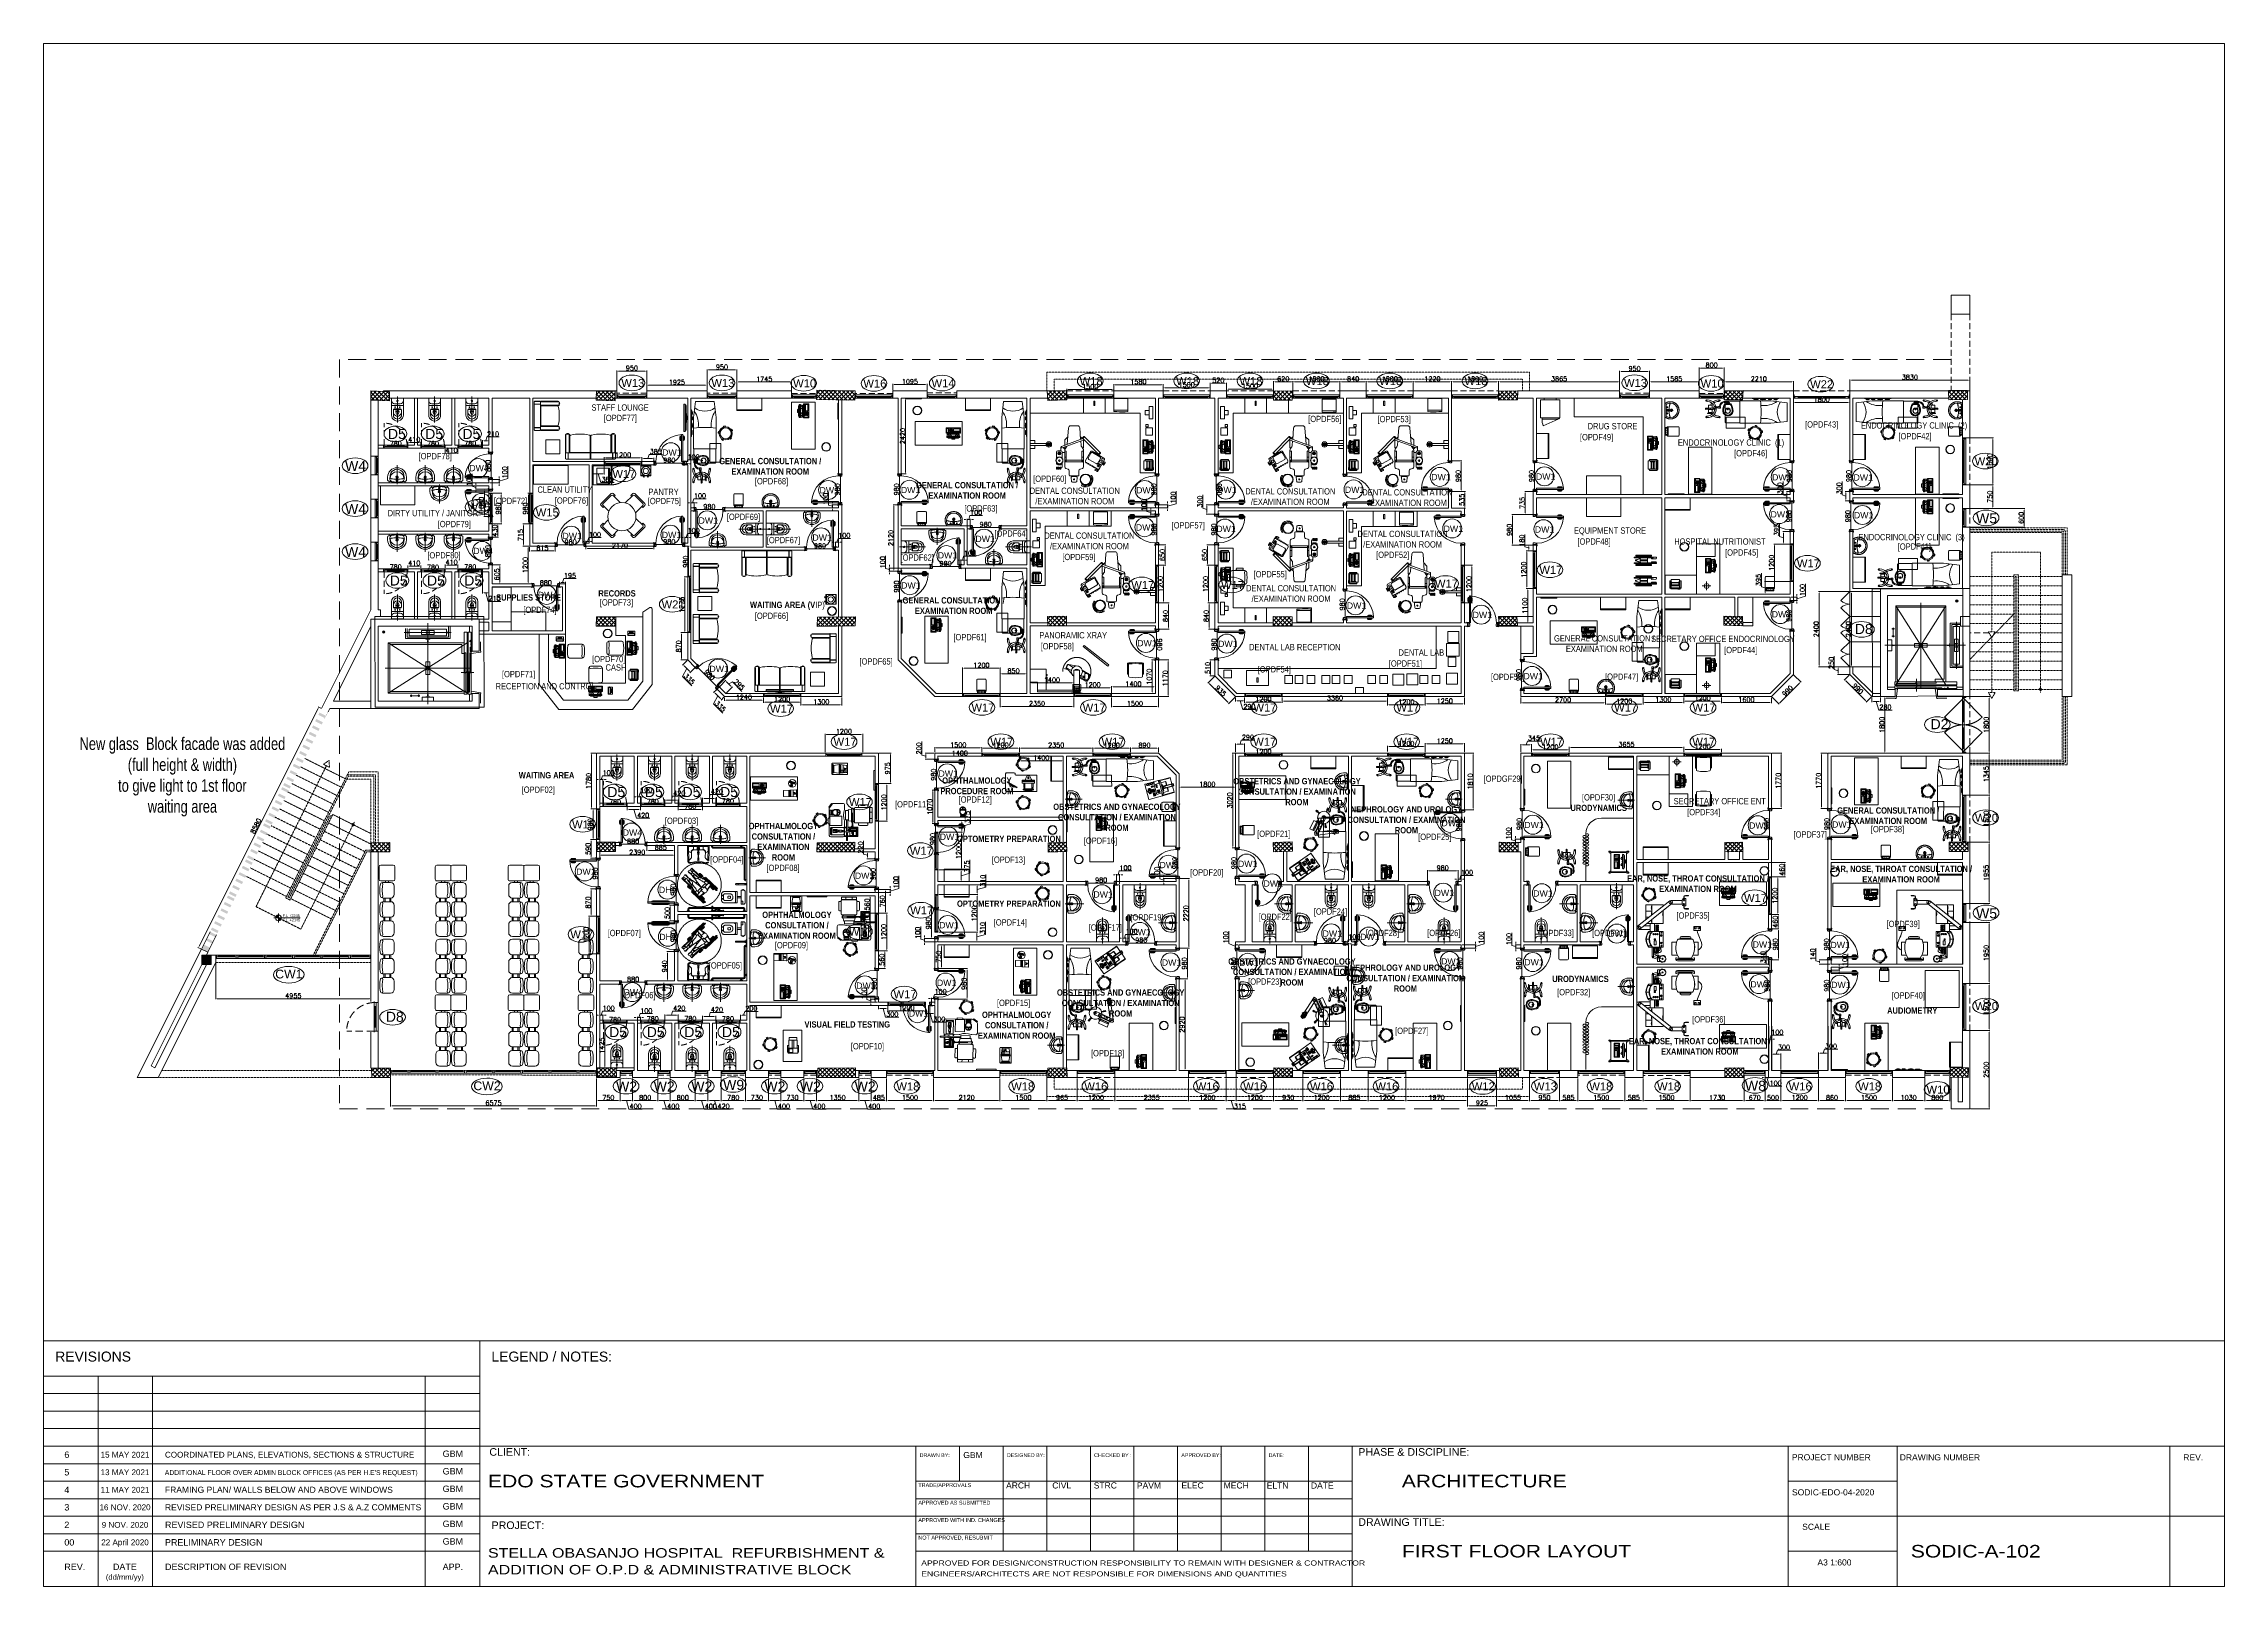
# Model space of a CAD drawing. Header units: millimetres. Extents: x -2143172 to 5255, y -610845 to 279739.
# Drawn here: x -1119593 to -1050006, y -610845 to -561642 of the extents above; entities that cross this region are included whole.
import ezdxf
from ezdxf.enums import TextEntityAlignment as Align

# ---------------------------------------------------------------- set-up
doc = ezdxf.new("R2010")
doc.units = ezdxf.units.MM
doc.header["$LTSCALE"] = 30
for name, pattern in [('CENTERX2', [101.6, 63.5, -12.7, 12.7, -12.7]), ('DASHED', [0.75, 0.5, -0.25]), ('DASHED2', [9.525, 6.35, -3.175]), ('HIDDEN', [9.525, 6.35, -3.175]), ('HIDDEN2', [0.1875, 0.125, -0.0625]), ('TRATTEGGIATA', [0.75, 0.5, -0.25])]:
    doc.linetypes.add(name, pattern=pattern)
doc.layers.get('0').update_dxf_attribs({"lineweight": 5})
doc.layers.get('Defpoints').update_dxf_attribs({"lineweight": 5})
for name, color, linetype, lineweight in [('72_EGR_BASE_TEXT', 7, 'Continuous', 5), ('Al door tag', 4, 'Continuous', 5), ('Al Window tag', 5, 'Continuous', 5), ('Aluminum', 7, 'Continuous', 5), ('Axis', 163, 'CENTERX2', 5), ('C-HYDR-CTCH', 6, 'Continuous', 5), ('Cabin', 7, 'Continuous', 5), ('Dims', 6, 'Continuous', 5), ('dims.', 152, 'Continuous', 5), ('DTAG', 20, 'Continuous', 9), ('Frame', 7, 'Continuous', 5), ('Glass Hatch', 165, 'Continuous', 5), ('Hatch', 252, 'Continuous', 5), ('LOADING', 163, 'Continuous', 5), ('Medical Equipment and Furniture1', 163, 'Continuous', 5), ('NEW', 1, 'Continuous', 5), ('New Aluminium', 250, 'Continuous', 5), ('Notes', 1, 'Continuous', 5), ('P-SANR-FIXT', 6, 'Continuous', 18), ('P-SANR-FIXT-1', 6, 'Continuous', 13), ('Proj', 7, 'HIDDEN2', 5), ('SANIT', 250, 'Continuous', 5), ('Structure', 20, 'Continuous', 5), ('Tech', 169, 'DASHED2', 5), ('TME-MEDICAL EQUIPMENT', 42, 'Continuous', 13), ('Walls', 32, 'Continuous', 5)]:
    doc.layers.add(name, color=color, linetype=linetype, lineweight=lineweight)
doc.layers.add('TME-NON MEDICAL FURNITURE', color=242, linetype='Continuous')
doc.layers.add('X-WHITE glass', color=255, linetype='Continuous')
doc.layers.add('Wooden Joinery', color=7, linetype='Continuous', lineweight=5, true_color=0x521300)
doc.styles.add('BMED-60', font='ARIALNB.TTF', dxfattribs={"height": 60})
doc.styles.add('MARI3', font='arial.ttf', dxfattribs={"width": 1.2})
doc.styles.add('SIMPLEX', font='SIMPLEX.shx', dxfattribs={"height": 150})
doc.styles.get("Standard").update_dxf_attribs({"font": ''})
doc.styles.add('TTLB-A0-JeddahDP$0$Standard', font='txt_____.ttf')
doc.styles.add('TTLB-A0-JeddahDP$0$swis721', font='swiss.ttf')
doc.styles.add('X3G_ENTITY_258862', font='swisscl.ttf', dxfattribs={"height": 200})
doc.styles.add('X3G_ENTITY_9EC9', font='swisscl.ttf', dxfattribs={"height": 0.2})
doc.styles.add('X3G_ENTITY_9F38', font='swisscl.ttf', dxfattribs={"height": 0.2})
doc.styles.get('Standard').set_extended_font_data('@Arial Unicode MS')
doc.dimstyles.new('Buk', dxfattribs={"dimtxt": 150, "dimasz": 50, "dimexe": 20, "dimexo": 25, "dimgap": 20, "dimtad": 1, "dimdec": 0, "dimrnd": 5, "dimdsep": 46, "dimtxsty": 'SIMPLEX', "dimcen": 0, "dimdle": 20, "dimclrd": 256, "dimclre": 256, "dimclrt": 256, "dimadec": 0, "dimazin": 0, "dimtfac": 0.0075, "dimtdec": 0, "dimtmove": 1, "dimatfit": 2, "dimldrblk": 'ARCHTICK', "dimfxl": 1, "dimtolj": 1, "dimtzin": 0, "dimlwd": -1, "dimlwe": -1, "dimarcsym": 0})

# ---------------------------------------------------------------- blocks, each defined once
blk = doc.blocks.new('WC manta')
at = {"layer": 'SANIT'}
for p, q in [((-0.18, 0), (0.65, 0)), ((-0.13, 0.18), (-0.13, -0.18)), ((-0.12, 0.19), (0.41, 0.19)), ((0.05, 0.09), (0.05, -0.09)), ((0.109, 0.18), (0.109, -0.18)), ((0.209, 0.1), (0.209, -0.1)), ((0.229, 0.1), (0.229, -0.1)), ((0.239, 0.13), (0.41, 0.13)), ((0.296, 0.051), (0.358, 0.039)), ((-0.12, -0.19), (0.41, -0.19)), ((0.239, -0.13), (0.41, -0.13)), ((0.296, -0.051), (0.358, -0.039))]:
    blk.add_line(p, q, dxfattribs=at)
for centre, radius in [((-0.04, 0), 0.02), ((0.159, 0.075), 0.01), ((0.159, -0.075), 0.01)]:
    blk.add_circle(centre, radius, dxfattribs=at)
for centre, radius, start, end in [((-0.12, 0.18), 0.01, 90, 180), ((-0.05, 0.09), 0.1, 0, 90), ((0.119, 0.18), 0.01, 90, 180), ((0.239, 0.1), 0.03, 90, 180), ((0.259, 0.1), 0.03, 90, 180), ((0.303, 0), 0.0588, 141.52497, 218.47503), ((0.288, 0.012), 0.04, 79.42885, 141.52497), ((0.345, 0), 0.0588, 166.41759, 193.58241), ((0.327, 0.004), 0.04, 79.42885, 166.41759), ((0.315, 0), 0.13, 270, 90), ((0.351, 0), 0.04, 280.57115, 79.42885), ((0.41, 0), 0.19, 270, 90), ((0.41, 0), 0.13, 270, 90), ((-0.12, -0.18), 0.01, 180, 270), ((-0.05, -0.09), 0.1, 270, 0), ((0.119, -0.18), 0.01, 180, 270), ((0.239, -0.1), 0.03, 180, 270), ((0.259, -0.1), 0.03, 180, 270), ((0.288, -0.012), 0.04, 218.47503, 280.57115), ((0.327, -0.004), 0.04, 193.58241, 280.57115)]:
    blk.add_arc(centre, radius, start, end, dxfattribs=at)
blk = doc.blocks.new('lav-manta 60')
at = {"layer": 'SANIT'}
for p, q in [((-0.266, -0.053), (-0.236, 0)), ((-0.236, 0), (0.236, 0)), ((0, 0.04), (0, -0.56)), ((0.266, -0.053), (0.236, 0)), ((-0.3, -0.079), (-0.3, -0.18)), ((-0.218, -0.084), (-0.238, -0.154)), ((-0.015, -0.147), (-0.02, -0.064)), ((0.027, -0.121), (-0.008, -0.067)), ((0.039, -0.114), (0.009, -0.058)), ((0.015, -0.147), (0.017, -0.106)), ((0.019, -0.077), (0.02, -0.064)), ((0.218, -0.084), (0.238, -0.154)), ((0.3, -0.079), (0.3, -0.18))]:
    blk.add_line(p, q, dxfattribs=at)
for centre, radius, start, end in [((-0.28, -0.079), 0.02, 109.82288, 180), ((0, -0.18), 0.3, 180, 0), ((0, -0.856), 0.846, 70.17712, 109.82288), ((0, -0.204), 0.225, 174.81422, 5.18578), ((-0.165, -0.189), 0.06, 102.08826, 174.81422), ((0, -0.128), 0.225, 190.60973, 349.39027), ((-0.161, -0.101), 0.06, 101.80862, 164.07939), ((0, -0.957), 0.846, 91.15716, 102.08826), ((0, -0.87), 0.846, 78.19138, 101.80862), ((0, -0.18), 0.035, 115.31059, 64.68941), ((0, -0.18), 0.0275, 117.14957, 62.85043), ((0, -0.062), 0.025, 320.74745, 220.36799), ((0, -0.062), 0.02, 353.26708, 186.68201), ((0, -0.147), 0.015, 180, 0), ((0, -0.062), 0.00966, 25.41267, 215.95772), ((0, -0.957), 0.846, 88.54856, 88.84398), ((0.033, -0.118), 0.00666, 210.68519, 30.68519), ((0, -0.957), 0.846, 77.91174, 87.42745), ((0.161, -0.101), 0.06, 15.92061, 78.19138), ((0.165, -0.189), 0.06, 5.18578, 77.91174), ((0.28, -0.079), 0.02, 0, 70.17712)]:
    blk.add_arc(centre, radius, start, end, dxfattribs=at)
blk = doc.blocks.new('*D597')
at = {"layer": 'Defpoints', "color": 0, "transparency": 16777216}
for p in [(-1101947, -584268, 0), (-1102106, -586049), (-1101947, -586049, 0)]:
    blk.add_point(p, dxfattribs=at)
at = {"layer": 'dims.', "linetype": 'Continuous', "transparency": 16777216}
for p, q in [((-1101972, -584268), (-1102126, -584268)), ((-1101972, -586049), (-1102126, -586049))]:
    blk.add_line(p, q, dxfattribs=at)
at = {"layer": 'dims.', "transparency": 16777216}
blk.add_line((-1102106, -584318), (-1102106, -585999), dxfattribs=at)
for points in [[(-1102115, -584318), (-1102098, -584318), (-1102106, -584268)], [(-1102115, -585999), (-1102098, -585999), (-1102106, -586049)]]:
    blk.add_solid(points, dxfattribs=at)
at = {"layer": 'dims.', "transparency": 16777216, "insert": (-1102201, -585158), "char_height": 150, "attachment_point": 5, "rotation": 90, "style": 'SIMPLEX'}
blk.add_mtext('\\A1;1780', dxfattribs=at)
blk = doc.blocks.new('_ArchTick')
at = {"color": 0, "linetype": 'ByBlock', "const_width": 0.15}
blk.add_lwpolyline([(-0.5, -0.5), (0.5, 0.5)], dxfattribs=at)
blk = doc.blocks.new('*D598')
at = {"layer": 'Defpoints', "color": 0, "transparency": 16777216}
for p in [(-1101947, -586049, 0), (-1102057, -587029), (-1101947, -587029, 0)]:
    blk.add_point(p, dxfattribs=at)
at = {"layer": 'dims.', "linetype": 'Continuous', "transparency": 16777216}
for p, q in [((-1101972, -586049), (-1102077, -586049)), ((-1101972, -587029), (-1102077, -587029))]:
    blk.add_line(p, q, dxfattribs=at)
at = {"layer": 'dims.', "transparency": 16777216}
blk.add_line((-1102057, -586099), (-1102057, -586979), dxfattribs=at)
for points in [[(-1102065, -586099), (-1102049, -586099), (-1102057, -586049)], [(-1102065, -586979), (-1102049, -586979), (-1102057, -587029)]]:
    blk.add_solid(points, dxfattribs=at)
at = {"layer": 'dims.', "transparency": 16777216, "insert": (-1102152, -586539), "char_height": 150, "attachment_point": 5, "rotation": 90, "style": 'SIMPLEX'}
blk.add_mtext('\\A1;980', dxfattribs=at)
blk = doc.blocks.new('*D599')
at = {"layer": 'Defpoints', "color": 0, "transparency": 16777216}
for p in [(-1101947, -587029, 0), (-1102125, -587618), (-1101947, -587618, 0)]:
    blk.add_point(p, dxfattribs=at)
at = {"layer": 'dims.', "linetype": 'Continuous', "transparency": 16777216}
for p, q in [((-1101972, -587029), (-1102145, -587029)), ((-1101972, -587618), (-1102145, -587618))]:
    blk.add_line(p, q, dxfattribs=at)
at = {"layer": 'dims.', "transparency": 16777216}
blk.add_line((-1102125, -587079), (-1102125, -587568), dxfattribs=at)
for points in [[(-1102133, -587079), (-1102117, -587079), (-1102125, -587029)], [(-1102133, -587568), (-1102117, -587568), (-1102125, -587618)]]:
    blk.add_solid(points, dxfattribs=at)
at = {"layer": 'dims.', "transparency": 16777216, "insert": (-1102220, -587323), "char_height": 150, "attachment_point": 5, "rotation": 90, "style": 'SIMPLEX'}
blk.add_mtext('\\A1;590', dxfattribs=at)
blk = doc.blocks.new('*D600')
at = {"layer": 'Defpoints', "color": 0, "transparency": 16777216}
for p in [(-1101899, -587618), (-1101897, -587618, 0), (-1101897, -588598, 0)]:
    blk.add_point(p, dxfattribs=at)
at = {"layer": 'dims.', "linetype": 'Continuous', "transparency": 16777216}
for p, q in [((-1101922, -587618), (-1101919, -587618)), ((-1101922, -588598), (-1101919, -588598))]:
    blk.add_line(p, q, dxfattribs=at)
at = {"layer": 'dims.', "transparency": 16777216}
blk.add_line((-1101899, -588548), (-1101899, -587668), dxfattribs=at)
for points in [[(-1101908, -587668), (-1101891, -587668), (-1101899, -587618)], [(-1101908, -588548), (-1101891, -588548), (-1101899, -588598)]]:
    blk.add_solid(points, dxfattribs=at)
at = {"layer": 'dims.', "transparency": 16777216, "insert": (-1101994, -588108), "char_height": 150, "attachment_point": 5, "rotation": 90, "style": 'SIMPLEX'}
blk.add_mtext('\\A1;980', dxfattribs=at)
blk = doc.blocks.new('*D601')
at = {"layer": 'Defpoints', "color": 0, "transparency": 16777216}
for p in [(-1101897, -588598, 0), (-1102124, -589468), (-1101897, -589468, 0)]:
    blk.add_point(p, dxfattribs=at)
at = {"layer": 'dims.', "linetype": 'Continuous', "transparency": 16777216}
for p, q in [((-1101922, -588598), (-1102144, -588598)), ((-1101922, -589468), (-1102144, -589468))]:
    blk.add_line(p, q, dxfattribs=at)
at = {"layer": 'dims.', "transparency": 16777216}
blk.add_line((-1102124, -588648), (-1102124, -589418), dxfattribs=at)
for points in [[(-1102132, -588648), (-1102115, -588648), (-1102124, -588598)], [(-1102132, -589418), (-1102115, -589418), (-1102124, -589468)]]:
    blk.add_solid(points, dxfattribs=at)
at = {"layer": 'dims.', "transparency": 16777216, "insert": (-1102219, -589033), "char_height": 150, "attachment_point": 5, "rotation": 90, "style": 'SIMPLEX'}
blk.add_mtext('\\A1;870', dxfattribs=at)
blk = doc.blocks.new('*D602')
at = {"layer": 'Defpoints', "color": 0, "transparency": 16777216}
for p in [(-1101897, -589468, 0), (-1102189, -590668), (-1101897, -590668, 0)]:
    blk.add_point(p, dxfattribs=at)
at = {"layer": 'dims.', "linetype": 'Continuous', "transparency": 16777216}
for p, q in [((-1101922, -589468), (-1102209, -589468)), ((-1101922, -590668), (-1102209, -590668))]:
    blk.add_line(p, q, dxfattribs=at)
at = {"layer": 'dims.', "transparency": 16777216}
blk.add_line((-1102189, -589518), (-1102189, -590618), dxfattribs=at)
for points in [[(-1102197, -589518), (-1102181, -589518), (-1102189, -589468)], [(-1102197, -590618), (-1102181, -590618), (-1102189, -590668)]]:
    blk.add_solid(points, dxfattribs=at)
at = {"layer": 'dims.', "transparency": 16777216, "insert": (-1102284, -590068), "char_height": 150, "attachment_point": 5, "rotation": 90, "style": 'SIMPLEX'}
blk.add_mtext('\\A1;1200', dxfattribs=at)
blk = doc.blocks.new('*D603')
at = {"layer": 'Defpoints', "color": 0, "transparency": 16777216}
for p in [(-1101221, -591585), (-1100341, -591580), (-1100341, -591588, 0)]:
    blk.add_point(p, dxfattribs=at)
at = {"layer": 'dims.', "linetype": 'Continuous', "transparency": 16777216}
for p, q in [((-1101221, -591560), (-1101221, -591560)), ((-1100341, -591563), (-1100341, -591560))]:
    blk.add_line(p, q, dxfattribs=at)
at = {"layer": 'dims.', "transparency": 16777216}
blk.add_line((-1101171, -591580), (-1100391, -591580), dxfattribs=at)
for points in [[(-1101171, -591571), (-1101171, -591588), (-1101221, -591580)], [(-1100391, -591571), (-1100391, -591588), (-1100341, -591580)]]:
    blk.add_solid(points, dxfattribs=at)
at = {"layer": 'dims.', "transparency": 16777216, "insert": (-1100781, -591485), "char_height": 150, "attachment_point": 5, "style": 'SIMPLEX'}
blk.add_mtext('\\A1;880', dxfattribs=at)
blk = doc.blocks.new('*D604')
at = {"layer": 'Defpoints', "color": 0, "transparency": 16777216}
for p in [(-1101747, -592625), (-1101847, -592888, 0), (-1101747, -592888, 0)]:
    blk.add_point(p, dxfattribs=at)
at = {"layer": 'dims.', "transparency": 16777216}
for p, q in [((-1101897, -592625), (-1101947, -592625)), ((-1101847, -592625), (-1101747, -592625)), ((-1101847, -592625), (-1101747, -592625)), ((-1101797, -592625), (-1101760, -592500)), ((-1101760, -592500), (-1101362, -592500)), ((-1101697, -592625), (-1101647, -592625))]:
    blk.add_line(p, q, dxfattribs=at)
at = {"layer": 'dims.', "linetype": 'Continuous', "transparency": 16777216}
for p, q in [((-1101847, -592863), (-1101847, -592605)), ((-1101747, -592863), (-1101747, -592605))]:
    blk.add_line(p, q, dxfattribs=at)
at = {"layer": 'dims.', "transparency": 16777216}
for points in [[(-1101897, -592616), (-1101897, -592633), (-1101847, -592625)], [(-1101697, -592616), (-1101697, -592633), (-1101747, -592625)]]:
    blk.add_solid(points, dxfattribs=at)
at = {"layer": 'dims.', "transparency": 16777216, "insert": (-1101561, -592405), "char_height": 150, "attachment_point": 5, "style": 'SIMPLEX'}
blk.add_mtext('\\A1;100', dxfattribs=at)
blk = doc.blocks.new('*D605')
at = {"layer": 'Defpoints', "color": 0, "transparency": 16777216}
for p in [(-1101747, -592838, 0), (-1100967, -592838, 0), (-1100967, -592860)]:
    blk.add_point(p, dxfattribs=at)
at = {"layer": 'dims.', "linetype": 'Continuous', "transparency": 16777216}
for p, q in [((-1101747, -592863), (-1101747, -592880)), ((-1100967, -592863), (-1100967, -592880))]:
    blk.add_line(p, q, dxfattribs=at)
at = {"layer": 'dims.', "transparency": 16777216}
blk.add_line((-1101697, -592860), (-1101017, -592860), dxfattribs=at)
for points in [[(-1101697, -592851), (-1101697, -592868), (-1101747, -592860)], [(-1101017, -592851), (-1101017, -592868), (-1100967, -592860)]]:
    blk.add_solid(points, dxfattribs=at)
at = {"layer": 'dims.', "transparency": 16777216, "insert": (-1101357, -592765), "char_height": 150, "attachment_point": 5, "style": 'SIMPLEX'}
blk.add_mtext('\\A1;780', dxfattribs=at)
blk = doc.blocks.new('*D606')
at = {"layer": 'Defpoints', "color": 0, "transparency": 16777216}
for p in [(-1100547, -592705), (-1100647, -592888, 0), (-1100547, -592888, 0)]:
    blk.add_point(p, dxfattribs=at)
at = {"layer": 'dims.', "transparency": 16777216}
for p, q in [((-1100697, -592705), (-1100747, -592705)), ((-1100647, -592705), (-1100547, -592705)), ((-1100647, -592705), (-1100547, -592705)), ((-1100597, -592705), (-1100560, -592580)), ((-1100560, -592580), (-1100162, -592580)), ((-1100497, -592705), (-1100447, -592705))]:
    blk.add_line(p, q, dxfattribs=at)
at = {"layer": 'dims.', "linetype": 'Continuous', "transparency": 16777216}
for p, q in [((-1100647, -592863), (-1100647, -592685)), ((-1100547, -592863), (-1100547, -592685))]:
    blk.add_line(p, q, dxfattribs=at)
at = {"layer": 'dims.', "transparency": 16777216}
for points in [[(-1100697, -592697), (-1100697, -592714), (-1100647, -592705)], [(-1100497, -592697), (-1100497, -592714), (-1100547, -592705)]]:
    blk.add_solid(points, dxfattribs=at)
at = {"layer": 'dims.', "transparency": 16777216, "insert": (-1100361, -592485), "char_height": 150, "attachment_point": 5, "style": 'SIMPLEX'}
blk.add_mtext('\\A1;100', dxfattribs=at)
blk = doc.blocks.new('*D607')
at = {"layer": 'Defpoints', "color": 0, "transparency": 16777216}
for p in [(-1100547, -592838, 0), (-1099767, -592838, 0), (-1099767, -592838)]:
    blk.add_point(p, dxfattribs=at)
at = {"layer": 'dims.', "linetype": 'Continuous', "transparency": 16777216}
for p, q in [((-1100547, -592863), (-1100547, -592858)), ((-1099767, -592813), (-1099767, -592818))]:
    blk.add_line(p, q, dxfattribs=at)
at = {"layer": 'dims.', "transparency": 16777216}
blk.add_line((-1100497, -592838), (-1099817, -592838), dxfattribs=at)
for points in [[(-1100497, -592830), (-1100497, -592846), (-1100547, -592838)], [(-1099817, -592830), (-1099817, -592846), (-1099767, -592838)]]:
    blk.add_solid(points, dxfattribs=at)
at = {"layer": 'dims.', "transparency": 16777216, "insert": (-1100157, -592743), "char_height": 150, "attachment_point": 5, "style": 'SIMPLEX'}
blk.add_mtext('\\A1;780', dxfattribs=at)
blk = doc.blocks.new('*D608')
at = {"layer": 'Defpoints', "color": 0, "transparency": 16777216}
for p in [(-1099767, -592838, 0), (-1099347, -592627), (-1099347, -592838, 0)]:
    blk.add_point(p, dxfattribs=at)
at = {"layer": 'dims.', "linetype": 'Continuous', "transparency": 16777216}
for p, q in [((-1099767, -592813), (-1099767, -592607)), ((-1099347, -592813), (-1099347, -592607))]:
    blk.add_line(p, q, dxfattribs=at)
at = {"layer": 'dims.', "transparency": 16777216}
for p, q in [((-1099717, -592627), (-1099397, -592627)), ((-1099557, -592627), (-1099520, -592502)), ((-1099520, -592502), (-1099094, -592502))]:
    blk.add_line(p, q, dxfattribs=at)
for points in [[(-1099717, -592619), (-1099717, -592635), (-1099767, -592627)], [(-1099397, -592619), (-1099397, -592635), (-1099347, -592627)]]:
    blk.add_solid(points, dxfattribs=at)
at = {"layer": 'dims.', "transparency": 16777216, "insert": (-1099307, -592407), "char_height": 150, "attachment_point": 5, "style": 'SIMPLEX'}
blk.add_mtext('\\A1;420', dxfattribs=at)
blk = doc.blocks.new('*D609')
at = {"layer": 'Defpoints', "color": 0, "transparency": 16777216}
for p in [(-1099347, -592838, 0), (-1098567, -592833), (-1098567, -592838, 0)]:
    blk.add_point(p, dxfattribs=at)
at = {"layer": 'dims.', "linetype": 'Continuous', "transparency": 16777216}
for p, q in [((-1099347, -592813), (-1099347, -592813)), ((-1098567, -592813), (-1098567, -592813))]:
    blk.add_line(p, q, dxfattribs=at)
at = {"layer": 'dims.', "transparency": 16777216}
blk.add_line((-1099297, -592833), (-1098617, -592833), dxfattribs=at)
for points in [[(-1099297, -592824), (-1099297, -592841), (-1099347, -592833)], [(-1098617, -592824), (-1098617, -592841), (-1098567, -592833)]]:
    blk.add_solid(points, dxfattribs=at)
at = {"layer": 'dims.', "transparency": 16777216, "insert": (-1098957, -592738), "char_height": 150, "attachment_point": 5, "style": 'SIMPLEX'}
blk.add_mtext('\\A1;780', dxfattribs=at)
blk = doc.blocks.new('*D610')
at = {"layer": 'Defpoints', "color": 0, "transparency": 16777216}
for p in [(-1098567, -592788, 0), (-1098147, -592672), (-1098147, -592788, 0)]:
    blk.add_point(p, dxfattribs=at)
at = {"layer": 'dims.', "linetype": 'Continuous', "transparency": 16777216}
for p, q in [((-1098567, -592763), (-1098567, -592652)), ((-1098147, -592763), (-1098147, -592652))]:
    blk.add_line(p, q, dxfattribs=at)
at = {"layer": 'dims.', "transparency": 16777216}
for p, q in [((-1098517, -592672), (-1098197, -592672)), ((-1098357, -592672), (-1098320, -592547)), ((-1098320, -592547), (-1097894, -592547))]:
    blk.add_line(p, q, dxfattribs=at)
for points in [[(-1098517, -592664), (-1098517, -592680), (-1098567, -592672)], [(-1098197, -592664), (-1098197, -592680), (-1098147, -592672)]]:
    blk.add_solid(points, dxfattribs=at)
at = {"layer": 'dims.', "transparency": 16777216, "insert": (-1098107, -592452), "char_height": 150, "attachment_point": 5, "style": 'SIMPLEX'}
blk.add_mtext('\\A1;420', dxfattribs=at)
blk = doc.blocks.new('*D611')
at = {"layer": 'Defpoints', "color": 0, "transparency": 16777216}
for p in [(-1098147, -592838, 0), (-1097367, -592838, 0), (-1097367, -592838)]:
    blk.add_point(p, dxfattribs=at)
at = {"layer": 'dims.', "linetype": 'Continuous', "transparency": 16777216}
for p, q in [((-1098147, -592813), (-1098147, -592818)), ((-1097367, -592813), (-1097367, -592818))]:
    blk.add_line(p, q, dxfattribs=at)
at = {"layer": 'dims.', "transparency": 16777216}
blk.add_line((-1098097, -592838), (-1097417, -592838), dxfattribs=at)
for points in [[(-1098097, -592830), (-1098097, -592846), (-1098147, -592838)], [(-1097417, -592830), (-1097417, -592846), (-1097367, -592838)]]:
    blk.add_solid(points, dxfattribs=at)
at = {"layer": 'dims.', "transparency": 16777216, "insert": (-1097757, -592743), "char_height": 150, "attachment_point": 5, "style": 'SIMPLEX'}
blk.add_mtext('\\A1;780', dxfattribs=at)
blk = doc.blocks.new('*D612')
at = {"layer": 'Defpoints', "color": 0, "transparency": 16777216}
for p in [(-1097357, -592788, 0), (-1097157, -592632), (-1097157, -592788, 0)]:
    blk.add_point(p, dxfattribs=at)
at = {"layer": 'dims.', "linetype": 'Continuous', "transparency": 16777216}
for p, q in [((-1097357, -592763), (-1097357, -592612)), ((-1097157, -592763), (-1097157, -592612))]:
    blk.add_line(p, q, dxfattribs=at)
at = {"layer": 'dims.', "transparency": 16777216}
for p, q in [((-1097307, -592632), (-1097207, -592632)), ((-1097257, -592632), (-1097220, -592507)), ((-1097220, -592507), (-1096794, -592507))]:
    blk.add_line(p, q, dxfattribs=at)
for points in [[(-1097307, -592623), (-1097307, -592640), (-1097357, -592632)], [(-1097207, -592623), (-1097207, -592640), (-1097157, -592632)]]:
    blk.add_solid(points, dxfattribs=at)
at = {"layer": 'dims.', "transparency": 16777216, "insert": (-1097007, -592412), "char_height": 150, "attachment_point": 5, "style": 'SIMPLEX'}
blk.add_mtext('\\A1;200', dxfattribs=at)
blk = doc.blocks.new('*D613')
at = {"layer": 'Defpoints', "color": 0, "transparency": 16777216}
for p in [(-1101847, -592888, 0), (-1101685, -592888), (-1101847, -594312, 0)]:
    blk.add_point(p, dxfattribs=at)
at = {"layer": 'dims.', "linetype": 'Continuous', "transparency": 16777216}
for p, q in [((-1101822, -592888), (-1101665, -592888)), ((-1101822, -594312), (-1101665, -594312))]:
    blk.add_line(p, q, dxfattribs=at)
at = {"layer": 'dims.', "transparency": 16777216}
blk.add_line((-1101685, -594262), (-1101685, -592938), dxfattribs=at)
for points in [[(-1101693, -592938), (-1101677, -592938), (-1101685, -592888)], [(-1101693, -594262), (-1101677, -594262), (-1101685, -594312)]]:
    blk.add_solid(points, dxfattribs=at)
at = {"layer": 'dims.', "transparency": 16777216, "insert": (-1101780, -593600), "char_height": 150, "attachment_point": 5, "rotation": 90, "style": 'SIMPLEX'}
blk.add_mtext('\\A1;1425', dxfattribs=at)
blk = doc.blocks.new('*D614')
at = {"layer": 'Defpoints', "color": 0, "transparency": 16777216}
for p in [(-1099683, -590598), (-1099407, -590598, 0), (-1099457, -591538, 0)]:
    blk.add_point(p, dxfattribs=at)
at = {"layer": 'dims.', "linetype": 'Continuous', "transparency": 16777216}
for p, q in [((-1099432, -590598), (-1099703, -590598)), ((-1099482, -591538), (-1099703, -591538))]:
    blk.add_line(p, q, dxfattribs=at)
at = {"layer": 'dims.', "transparency": 16777216}
blk.add_line((-1099683, -591488), (-1099683, -590648), dxfattribs=at)
for points in [[(-1099691, -590648), (-1099674, -590648), (-1099683, -590598)], [(-1099691, -591488), (-1099674, -591488), (-1099683, -591538)]]:
    blk.add_solid(points, dxfattribs=at)
at = {"layer": 'dims.', "transparency": 16777216, "insert": (-1099778, -591068), "char_height": 150, "attachment_point": 5, "rotation": 90, "style": 'SIMPLEX'}
blk.add_mtext('\\A1;940', dxfattribs=at)
blk = doc.blocks.new('*D615')
at = {"layer": 'Defpoints', "color": 0, "transparency": 16777216}
for p in [(-1099407, -589618, 0), (-1099407, -589618), (-1099407, -590598, 0)]:
    blk.add_point(p, dxfattribs=at)
at = {"layer": 'dims.', "linetype": 'Continuous', "transparency": 16777216}
for p, q in [((-1099432, -589618), (-1099427, -589618)), ((-1099432, -590598), (-1099427, -590598))]:
    blk.add_line(p, q, dxfattribs=at)
at = {"layer": 'dims.', "transparency": 16777216}
blk.add_line((-1099407, -590548), (-1099407, -589668), dxfattribs=at)
for points in [[(-1099415, -589668), (-1099399, -589668), (-1099407, -589618)], [(-1099415, -590548), (-1099399, -590548), (-1099407, -590598)]]:
    blk.add_solid(points, dxfattribs=at)
at = {"layer": 'dims.', "transparency": 16777216, "insert": (-1099502, -590108), "char_height": 150, "attachment_point": 5, "rotation": 90, "style": 'SIMPLEX'}
blk.add_mtext('\\A1;980', dxfattribs=at)
blk = doc.blocks.new('*D616')
at = {"layer": 'Defpoints', "color": 0, "transparency": 16777216}
for p in [(-1099599, -589118), (-1099407, -589118, 0), (-1099407, -589618)]:
    blk.add_point(p, dxfattribs=at)
at = {"layer": 'dims.', "linetype": 'Continuous', "transparency": 16777216}
for p, q in [((-1099432, -589118), (-1099619, -589118)), ((-1099432, -589618), (-1099619, -589618))]:
    blk.add_line(p, q, dxfattribs=at)
at = {"layer": 'dims.', "transparency": 16777216}
blk.add_line((-1099599, -589568), (-1099599, -589168), dxfattribs=at)
for points in [[(-1099607, -589168), (-1099590, -589168), (-1099599, -589118)], [(-1099607, -589568), (-1099590, -589568), (-1099599, -589618)]]:
    blk.add_solid(points, dxfattribs=at)
at = {"layer": 'dims.', "transparency": 16777216, "insert": (-1099694, -589368), "char_height": 150, "attachment_point": 5, "rotation": 90, "style": 'SIMPLEX'}
blk.add_mtext('\\A1;500', dxfattribs=at)
blk = doc.blocks.new('*D617')
at = {"layer": 'Defpoints', "color": 0, "transparency": 16777216}
for p in [(-1099407, -588138, 0), (-1099407, -588138), (-1099407, -589118, 0)]:
    blk.add_point(p, dxfattribs=at)
at = {"layer": 'dims.', "linetype": 'Continuous', "transparency": 16777216}
for p, q in [((-1099432, -588138), (-1099427, -588138)), ((-1099432, -589118), (-1099427, -589118))]:
    blk.add_line(p, q, dxfattribs=at)
at = {"layer": 'dims.', "transparency": 16777216}
blk.add_line((-1099407, -589068), (-1099407, -588188), dxfattribs=at)
for points in [[(-1099415, -588188), (-1099399, -588188), (-1099407, -588138)], [(-1099415, -589068), (-1099399, -589068), (-1099407, -589118)]]:
    blk.add_solid(points, dxfattribs=at)
at = {"layer": 'dims.', "transparency": 16777216, "insert": (-1099502, -588628), "char_height": 150, "attachment_point": 5, "rotation": 90, "style": 'SIMPLEX'}
blk.add_mtext('\\A1;980', dxfattribs=at)
blk = doc.blocks.new('*D618')
at = {"layer": 'Defpoints', "color": 0, "transparency": 16777216}
for p in [(-1101847, -587218, 0), (-1099457, -587218, 0), (-1101847, -587527)]:
    blk.add_point(p, dxfattribs=at)
at = {"layer": 'dims.', "linetype": 'Continuous', "transparency": 16777216}
for p, q in [((-1101847, -587243), (-1101847, -587547)), ((-1099457, -587243), (-1099457, -587547))]:
    blk.add_line(p, q, dxfattribs=at)
at = {"layer": 'dims.', "transparency": 16777216}
blk.add_line((-1099507, -587527), (-1101797, -587527), dxfattribs=at)
for points in [[(-1101797, -587518), (-1101797, -587535), (-1101847, -587527)], [(-1099507, -587518), (-1099507, -587535), (-1099457, -587527)]]:
    blk.add_solid(points, dxfattribs=at)
at = {"layer": 'dims.', "transparency": 16777216, "insert": (-1100652, -587432), "char_height": 150, "attachment_point": 5, "style": 'SIMPLEX'}
blk.add_mtext('\\A1;2390', dxfattribs=at)
blk = doc.blocks.new('*D619')
at = {"layer": 'Defpoints', "color": 0, "transparency": 16777216}
for p in [(-1100341, -587218, 0), (-1099457, -587218, 0), (-1100341, -587372)]:
    blk.add_point(p, dxfattribs=at)
at = {"layer": 'dims.', "linetype": 'Continuous', "transparency": 16777216}
for p, q in [((-1100341, -587243), (-1100341, -587392)), ((-1099457, -587243), (-1099457, -587392))]:
    blk.add_line(p, q, dxfattribs=at)
at = {"layer": 'dims.', "transparency": 16777216}
blk.add_line((-1099507, -587372), (-1100291, -587372), dxfattribs=at)
for points in [[(-1100291, -587364), (-1100291, -587380), (-1100341, -587372)], [(-1099507, -587364), (-1099507, -587380), (-1099457, -587372)]]:
    blk.add_solid(points, dxfattribs=at)
at = {"layer": 'dims.', "transparency": 16777216, "insert": (-1099899, -587277), "char_height": 150, "attachment_point": 5, "style": 'SIMPLEX'}
blk.add_mtext('\\A1;885', dxfattribs=at)
blk = doc.blocks.new('*D620')
at = {"layer": 'Defpoints', "color": 0, "transparency": 16777216}
for p in [(-1101221, -587177), (-1101221, -587218, 0), (-1100341, -587218, 0)]:
    blk.add_point(p, dxfattribs=at)
at = {"layer": 'dims.', "linetype": 'Continuous', "transparency": 16777216}
for p, q in [((-1101221, -587193), (-1101221, -587157)), ((-1100341, -587193), (-1100341, -587157))]:
    blk.add_line(p, q, dxfattribs=at)
at = {"layer": 'dims.', "transparency": 16777216}
blk.add_line((-1100391, -587177), (-1101171, -587177), dxfattribs=at)
for points in [[(-1101171, -587168), (-1101171, -587185), (-1101221, -587177)], [(-1100391, -587168), (-1100391, -587185), (-1100341, -587177)]]:
    blk.add_solid(points, dxfattribs=at)
at = {"layer": 'dims.', "transparency": 16777216, "insert": (-1100781, -587082), "char_height": 150, "attachment_point": 5, "style": 'SIMPLEX'}
blk.add_mtext('\\A1;880', dxfattribs=at)
blk = doc.blocks.new('*D621')
at = {"layer": 'Defpoints', "color": 0, "transparency": 16777216}
for p in [(-1101747, -585115), (-1101747, -585918, 0), (-1101847, -585968, 0)]:
    blk.add_point(p, dxfattribs=at)
at = {"layer": 'dims.', "transparency": 16777216}
for p, q in [((-1101897, -585115), (-1101947, -585115)), ((-1101847, -585115), (-1101747, -585115)), ((-1101847, -585115), (-1101747, -585115)), ((-1101797, -585115), (-1101760, -584990)), ((-1101760, -584990), (-1101362, -584990)), ((-1101697, -585115), (-1101647, -585115))]:
    blk.add_line(p, q, dxfattribs=at)
at = {"layer": 'dims.', "linetype": 'Continuous', "transparency": 16777216}
for p, q in [((-1101847, -585943), (-1101847, -585095)), ((-1101747, -585893), (-1101747, -585095))]:
    blk.add_line(p, q, dxfattribs=at)
at = {"layer": 'dims.', "transparency": 16777216}
for points in [[(-1101897, -585107), (-1101897, -585124), (-1101847, -585115)], [(-1101697, -585107), (-1101697, -585124), (-1101747, -585115)]]:
    blk.add_solid(points, dxfattribs=at)
at = {"layer": 'dims.', "transparency": 16777216, "insert": (-1101561, -584895), "char_height": 150, "attachment_point": 5, "style": 'SIMPLEX'}
blk.add_mtext('\\A1;100', dxfattribs=at)
blk = doc.blocks.new('*D622')
at = {"layer": 'Defpoints', "color": 0, "transparency": 16777216}
for p in [(-1101747, -585918, 0), (-1100967, -585918, 0), (-1100967, -585923)]:
    blk.add_point(p, dxfattribs=at)
at = {"layer": 'dims.', "linetype": 'Continuous', "transparency": 16777216}
for p, q in [((-1101747, -585943), (-1101747, -585943)), ((-1100967, -585943), (-1100967, -585943))]:
    blk.add_line(p, q, dxfattribs=at)
at = {"layer": 'dims.', "transparency": 16777216}
blk.add_line((-1101697, -585923), (-1101017, -585923), dxfattribs=at)
for points in [[(-1101697, -585915), (-1101697, -585932), (-1101747, -585923)], [(-1101017, -585915), (-1101017, -585932), (-1100967, -585923)]]:
    blk.add_solid(points, dxfattribs=at)
at = {"layer": 'dims.', "transparency": 16777216, "insert": (-1101357, -585828), "char_height": 150, "attachment_point": 5, "style": 'SIMPLEX'}
blk.add_mtext('\\A1;780', dxfattribs=at)
blk = doc.blocks.new('*D623')
at = {"layer": 'Defpoints', "color": 0, "transparency": 16777216}
for p in [(-1100967, -585923), (-1100547, -585923, 0), (-1100547, -586072)]:
    blk.add_point(p, dxfattribs=at)
at = {"layer": 'dims.', "linetype": 'Continuous', "transparency": 16777216}
for p, q in [((-1100967, -585948), (-1100967, -586092)), ((-1100547, -585948), (-1100547, -586092))]:
    blk.add_line(p, q, dxfattribs=at)
at = {"layer": 'dims.', "transparency": 16777216}
for p, q in [((-1100917, -586072), (-1100597, -586072)), ((-1100757, -586072), (-1100675, -586347)), ((-1100675, -586347), (-1100249, -586347))]:
    blk.add_line(p, q, dxfattribs=at)
for points in [[(-1100917, -586063), (-1100917, -586080), (-1100967, -586072)], [(-1100597, -586063), (-1100597, -586080), (-1100547, -586072)]]:
    blk.add_solid(points, dxfattribs=at)
at = {"layer": 'dims.', "transparency": 16777216, "insert": (-1100462, -586252), "char_height": 150, "attachment_point": 5, "style": 'SIMPLEX'}
blk.add_mtext('\\A1;420', dxfattribs=at)
blk = doc.blocks.new('*D624')
at = {"layer": 'Defpoints', "color": 0, "transparency": 16777216}
for p in [(-1100647, -585662), (-1100647, -585868, 0), (-1100547, -585868, 0)]:
    blk.add_point(p, dxfattribs=at)
at = {"layer": 'dims.', "transparency": 16777216}
for p, q in [((-1100697, -585662), (-1100747, -585662)), ((-1100547, -585662), (-1100647, -585662)), ((-1100547, -585662), (-1100647, -585662)), ((-1100597, -585662), (-1100560, -585537)), ((-1100560, -585537), (-1100162, -585537)), ((-1100497, -585662), (-1100447, -585662))]:
    blk.add_line(p, q, dxfattribs=at)
at = {"layer": 'dims.', "linetype": 'Continuous', "transparency": 16777216}
for p, q in [((-1100647, -585843), (-1100647, -585642)), ((-1100547, -585843), (-1100547, -585642))]:
    blk.add_line(p, q, dxfattribs=at)
at = {"layer": 'dims.', "transparency": 16777216}
for points in [[(-1100697, -585654), (-1100697, -585671), (-1100647, -585662)], [(-1100497, -585654), (-1100497, -585671), (-1100547, -585662)]]:
    blk.add_solid(points, dxfattribs=at)
at = {"layer": 'dims.', "transparency": 16777216, "insert": (-1100361, -585442), "char_height": 150, "attachment_point": 5, "style": 'SIMPLEX'}
blk.add_mtext('\\A1;100', dxfattribs=at)
blk = doc.blocks.new('*D625')
at = {"layer": 'Defpoints', "color": 0, "transparency": 16777216}
for p in [(-1099767, -585907), (-1099767, -585918, 0), (-1100547, -585923, 0)]:
    blk.add_point(p, dxfattribs=at)
at = {"layer": 'dims.', "linetype": 'Continuous', "transparency": 16777216}
for p, q in [((-1100547, -585898), (-1100547, -585887)), ((-1099767, -585893), (-1099767, -585887))]:
    blk.add_line(p, q, dxfattribs=at)
at = {"layer": 'dims.', "transparency": 16777216}
blk.add_line((-1100497, -585907), (-1099817, -585907), dxfattribs=at)
for points in [[(-1100497, -585899), (-1100497, -585915), (-1100547, -585907)], [(-1099817, -585899), (-1099817, -585915), (-1099767, -585907)]]:
    blk.add_solid(points, dxfattribs=at)
at = {"layer": 'dims.', "transparency": 16777216, "insert": (-1100157, -585812), "char_height": 150, "attachment_point": 5, "style": 'SIMPLEX'}
blk.add_mtext('\\A1;780', dxfattribs=at)
blk = doc.blocks.new('*D626')
at = {"layer": 'Defpoints', "color": 0, "transparency": 16777216}
for p in [(-1099767, -585907, 0), (-1099347, -585770), (-1099347, -585918, 0)]:
    blk.add_point(p, dxfattribs=at)
at = {"layer": 'dims.', "linetype": 'Continuous', "transparency": 16777216}
for p, q in [((-1099767, -585882), (-1099767, -585750)), ((-1099347, -585893), (-1099347, -585750))]:
    blk.add_line(p, q, dxfattribs=at)
at = {"layer": 'dims.', "transparency": 16777216}
for p, q in [((-1099717, -585770), (-1099397, -585770)), ((-1099557, -585770), (-1099520, -585645)), ((-1099520, -585645), (-1099094, -585645))]:
    blk.add_line(p, q, dxfattribs=at)
for points in [[(-1099717, -585762), (-1099717, -585778), (-1099767, -585770)], [(-1099397, -585762), (-1099397, -585778), (-1099347, -585770)]]:
    blk.add_solid(points, dxfattribs=at)
at = {"layer": 'dims.', "transparency": 16777216, "insert": (-1099307, -585550), "char_height": 150, "attachment_point": 5, "style": 'SIMPLEX'}
blk.add_mtext('\\A1;420', dxfattribs=at)
blk = doc.blocks.new('*D627')
at = {"layer": 'Defpoints', "color": 0, "transparency": 16777216}
for p in [(-1099347, -585918, 0), (-1098567, -585918, 0), (-1098567, -586068)]:
    blk.add_point(p, dxfattribs=at)
at = {"layer": 'dims.', "linetype": 'Continuous', "transparency": 16777216}
for p, q in [((-1099347, -585943), (-1099347, -586088)), ((-1098567, -585943), (-1098567, -586088))]:
    blk.add_line(p, q, dxfattribs=at)
at = {"layer": 'dims.', "transparency": 16777216}
blk.add_line((-1099297, -586068), (-1098617, -586068), dxfattribs=at)
for points in [[(-1099297, -586060), (-1099297, -586076), (-1099347, -586068)], [(-1098617, -586060), (-1098617, -586076), (-1098567, -586068)]]:
    blk.add_solid(points, dxfattribs=at)
at = {"layer": 'dims.', "transparency": 16777216, "insert": (-1098957, -585973), "char_height": 150, "attachment_point": 5, "style": 'SIMPLEX'}
blk.add_mtext('\\A1;780', dxfattribs=at)
blk = doc.blocks.new('*D628')
at = {"layer": 'Defpoints', "color": 0, "transparency": 16777216}
for p in [(-1098567, -585918, 0), (-1098147, -585716), (-1098147, -585918, 0)]:
    blk.add_point(p, dxfattribs=at)
at = {"layer": 'dims.', "linetype": 'Continuous', "transparency": 16777216}
for p, q in [((-1098567, -585893), (-1098567, -585696)), ((-1098147, -585893), (-1098147, -585696))]:
    blk.add_line(p, q, dxfattribs=at)
at = {"layer": 'dims.', "transparency": 16777216}
for p, q in [((-1098517, -585716), (-1098197, -585716)), ((-1098357, -585716), (-1098320, -585591)), ((-1098320, -585591), (-1097894, -585591))]:
    blk.add_line(p, q, dxfattribs=at)
for points in [[(-1098517, -585708), (-1098517, -585724), (-1098567, -585716)], [(-1098197, -585708), (-1098197, -585724), (-1098147, -585716)]]:
    blk.add_solid(points, dxfattribs=at)
at = {"layer": 'dims.', "transparency": 16777216, "insert": (-1098107, -585496), "char_height": 150, "attachment_point": 5, "style": 'SIMPLEX'}
blk.add_mtext('\\A1;420', dxfattribs=at)
blk = doc.blocks.new('*D629')
at = {"layer": 'Defpoints', "color": 0, "transparency": 16777216}
for p in [(-1098147, -585918, 0), (-1097367, -585886), (-1097367, -585918, 0)]:
    blk.add_point(p, dxfattribs=at)
at = {"layer": 'dims.', "linetype": 'Continuous', "transparency": 16777216}
for p, q in [((-1098147, -585893), (-1098147, -585866)), ((-1097367, -585893), (-1097367, -585866))]:
    blk.add_line(p, q, dxfattribs=at)
at = {"layer": 'dims.', "transparency": 16777216}
blk.add_line((-1098097, -585886), (-1097417, -585886), dxfattribs=at)
for points in [[(-1098097, -585877), (-1098097, -585894), (-1098147, -585886)], [(-1097417, -585877), (-1097417, -585894), (-1097367, -585886)]]:
    blk.add_solid(points, dxfattribs=at)
at = {"layer": 'dims.', "transparency": 16777216, "insert": (-1097757, -585791), "char_height": 150, "attachment_point": 5, "style": 'SIMPLEX'}
blk.add_mtext('\\A1;780', dxfattribs=at)
blk = doc.blocks.new('*D630')
at = {"layer": 'Defpoints', "color": 0, "transparency": 16777216}
for p in [(-1095426, -582468, 0), (-1095426, -582728), (-1094127, -582468, 0)]:
    blk.add_point(p, dxfattribs=at)
at = {"layer": 'dims.', "linetype": 'Continuous', "transparency": 16777216}
for p, q in [((-1095426, -582493), (-1095426, -582748)), ((-1094127, -582493), (-1094127, -582748))]:
    blk.add_line(p, q, dxfattribs=at)
at = {"layer": 'dims.', "transparency": 16777216}
blk.add_line((-1094177, -582728), (-1095376, -582728), dxfattribs=at)
for points in [[(-1095376, -582719), (-1095376, -582736), (-1095426, -582728)], [(-1094177, -582719), (-1094177, -582736), (-1094127, -582728)]]:
    blk.add_solid(points, dxfattribs=at)
at = {"layer": 'dims.', "transparency": 16777216, "insert": (-1094777, -582633), "char_height": 150, "attachment_point": 5, "style": 'SIMPLEX'}
blk.add_mtext('\\A1;1300', dxfattribs=at)
blk = doc.blocks.new('*D631')
at = {"layer": 'Defpoints', "color": 0, "transparency": 16777216}
for p in [(-1096626, -582468, 0), (-1096626, -582645), (-1095426, -582468, 0)]:
    blk.add_point(p, dxfattribs=at)
at = {"layer": 'dims.', "linetype": 'Continuous', "transparency": 16777216}
for p, q in [((-1096626, -582493), (-1096626, -582665)), ((-1095426, -582493), (-1095426, -582665))]:
    blk.add_line(p, q, dxfattribs=at)
at = {"layer": 'dims.', "transparency": 16777216}
blk.add_line((-1095476, -582645), (-1096576, -582645), dxfattribs=at)
for points in [[(-1096576, -582637), (-1096576, -582654), (-1096626, -582645)], [(-1095476, -582637), (-1095476, -582654), (-1095426, -582645)]]:
    blk.add_solid(points, dxfattribs=at)
at = {"layer": 'dims.', "transparency": 16777216, "insert": (-1096026, -582550), "char_height": 150, "attachment_point": 5, "style": 'SIMPLEX'}
blk.add_mtext('\\A1;1200', dxfattribs=at)
blk = doc.blocks.new('*D632')
at = {"layer": 'Defpoints', "color": 0, "transparency": 16777216}
for p in [(-1097867, -582468, 0), (-1097867, -582582), (-1096626, -582468, 0)]:
    blk.add_point(p, dxfattribs=at)
at = {"layer": 'dims.', "linetype": 'Continuous', "transparency": 16777216}
for p, q in [((-1097867, -582493), (-1097867, -582602)), ((-1096626, -582493), (-1096626, -582602))]:
    blk.add_line(p, q, dxfattribs=at)
at = {"layer": 'dims.', "transparency": 16777216}
blk.add_line((-1096676, -582582), (-1097817, -582582), dxfattribs=at)
for points in [[(-1097817, -582573), (-1097817, -582590), (-1097867, -582582)], [(-1096676, -582573), (-1096676, -582590), (-1096626, -582582)]]:
    blk.add_solid(points, dxfattribs=at)
at = {"layer": 'dims.', "transparency": 16777216, "insert": (-1097246, -582487), "char_height": 150, "attachment_point": 5, "style": 'SIMPLEX'}
blk.add_mtext('\\A1;1240', dxfattribs=at)
blk = doc.blocks.new('*D633')
at = {"layer": 'Defpoints', "color": 0, "transparency": 16777216}
for p in [(-1098200, -582324), (-1098105, -582230, 0), (-1097867, -582468, 0)]:
    blk.add_point(p, dxfattribs=at)
at = {"layer": 'dims.', "linetype": 'Continuous', "transparency": 16777216}
for p, q in [((-1098123, -582247), (-1098214, -582338)), ((-1097884, -582486), (-1097975, -582577))]:
    blk.add_line(p, q, dxfattribs=at)
at = {"layer": 'dims.', "transparency": 16777216}
for p, q in [((-1097996, -582527), (-1098164, -582359)), ((-1098080, -582443), (-1098216, -582696)), ((-1098216, -582696), (-1097915, -582997))]:
    blk.add_line(p, q, dxfattribs=at)
for points in [[(-1098158, -582354), (-1098170, -582365), (-1098200, -582324)], [(-1097991, -582521), (-1098002, -582533), (-1097961, -582563)]]:
    blk.add_solid(points, dxfattribs=at)
at = {"layer": 'dims.', "transparency": 16777216, "insert": (-1097999, -582780), "char_height": 150, "attachment_point": 5, "rotation": 315, "style": 'SIMPLEX'}
blk.add_mtext('\\A1;335', dxfattribs=at)
blk = doc.blocks.new('*D634')
at = {"layer": 'Defpoints', "color": 0, "transparency": 16777216}
for p in [(-1098034, -582159, 0), (-1097834, -581958), (-1097825, -582368, 0)]:
    blk.add_point(p, dxfattribs=at)
at = {"layer": 'dims.', "linetype": 'Continuous', "transparency": 16777216}
for p, q in [((-1098017, -582141), (-1097820, -581944)), ((-1097807, -582350), (-1097610, -582153))]:
    blk.add_line(p, q, dxfattribs=at)
at = {"layer": 'dims.', "transparency": 16777216}
for p, q in [((-1097660, -582132), (-1097798, -581994)), ((-1097729, -582063), (-1097614, -582001)), ((-1097614, -582001), (-1097313, -582302))]:
    blk.add_line(p, q, dxfattribs=at)
for points in [[(-1097793, -581988), (-1097804, -582000), (-1097834, -581958)], [(-1097654, -582126), (-1097666, -582138), (-1097625, -582168)]]:
    blk.add_solid(points, dxfattribs=at)
at = {"layer": 'dims.', "transparency": 16777216, "insert": (-1097397, -582084), "char_height": 150, "attachment_point": 5, "rotation": 315, "style": 'SIMPLEX'}
blk.add_mtext('\\A1;295', dxfattribs=at)
blk = doc.blocks.new('*D635')
at = {"layer": 'Defpoints', "color": 0, "transparency": 16777216}
for p in [(-1098763, -581501, 0), (-1098758, -581497), (-1098070, -582194, 0)]:
    blk.add_point(p, dxfattribs=at)
at = {"layer": 'dims.', "linetype": 'Continuous', "transparency": 16777216}
for p, q in [((-1098745, -581484), (-1098744, -581482)), ((-1098052, -582177), (-1098051, -582175))]:
    blk.add_line(p, q, dxfattribs=at)
at = {"layer": 'dims.', "transparency": 16777216}
blk.add_line((-1098100, -582154), (-1098723, -581532), dxfattribs=at)
for points in [[(-1098717, -581526), (-1098728, -581538), (-1098758, -581497)], [(-1098094, -582148), (-1098106, -582160), (-1098065, -582189)]]:
    blk.add_solid(points, dxfattribs=at)
at = {"layer": 'dims.', "transparency": 16777216, "insert": (-1098344, -581776), "char_height": 150, "attachment_point": 5, "rotation": 315, "style": 'SIMPLEX'}
blk.add_mtext('\\A1;980', dxfattribs=at)
blk = doc.blocks.new('*D636')
at = {"layer": 'Defpoints', "color": 0, "transparency": 16777216}
for p in [(-1099192, -581453), (-1099037, -581298, 0), (-1098798, -581537, 0)]:
    blk.add_point(p, dxfattribs=at)
at = {"layer": 'dims.', "transparency": 16777216}
for p, q in [((-1099072, -581572), (-1099208, -581825)), ((-1098988, -581656), (-1099156, -581489)), ((-1099208, -581825), (-1098907, -582126))]:
    blk.add_line(p, q, dxfattribs=at)
at = {"layer": 'dims.', "linetype": 'Continuous', "transparency": 16777216}
for p, q in [((-1099054, -581316), (-1099206, -581467)), ((-1098816, -581554), (-1098967, -581706))]:
    blk.add_line(p, q, dxfattribs=at)
at = {"layer": 'dims.', "transparency": 16777216}
for points in [[(-1099150, -581483), (-1099162, -581494), (-1099192, -581453)], [(-1098983, -581650), (-1098994, -581662), (-1098953, -581692)]]:
    blk.add_solid(points, dxfattribs=at)
at = {"layer": 'dims.', "transparency": 16777216, "insert": (-1098991, -581909), "char_height": 150, "attachment_point": 5, "rotation": 315, "style": 'SIMPLEX'}
blk.add_mtext('\\A1;335', dxfattribs=at)
blk = doc.blocks.new('*D637')
at = {"layer": 'Defpoints', "color": 0, "transparency": 16777216}
for p in [(-1099236, -580427), (-1099037, -580427, 0), (-1099037, -581298, 0)]:
    blk.add_point(p, dxfattribs=at)
at = {"layer": 'dims.', "linetype": 'Continuous', "transparency": 16777216}
for p, q in [((-1099062, -580427), (-1099256, -580427)), ((-1099062, -581298), (-1099256, -581298))]:
    blk.add_line(p, q, dxfattribs=at)
at = {"layer": 'dims.', "transparency": 16777216}
blk.add_line((-1099236, -581248), (-1099236, -580477), dxfattribs=at)
for points in [[(-1099244, -580477), (-1099227, -580477), (-1099236, -580427)], [(-1099244, -581248), (-1099227, -581248), (-1099236, -581298)]]:
    blk.add_solid(points, dxfattribs=at)
at = {"layer": 'dims.', "transparency": 16777216, "insert": (-1099331, -580863), "char_height": 150, "attachment_point": 5, "rotation": 90, "style": 'SIMPLEX'}
blk.add_mtext('\\A1;870', dxfattribs=at)
blk = doc.blocks.new('*D638')
at = {"layer": 'Defpoints', "color": 0, "transparency": 16777216}
for p in [(-1099128, -578652), (-1099037, -578652, 0), (-1099037, -580427, 0)]:
    blk.add_point(p, dxfattribs=at)
at = {"layer": 'dims.', "linetype": 'Continuous', "transparency": 16777216}
for p, q in [((-1099062, -578652), (-1099148, -578652)), ((-1099062, -580427), (-1099148, -580427))]:
    blk.add_line(p, q, dxfattribs=at)
at = {"layer": 'dims.', "transparency": 16777216}
blk.add_line((-1099128, -580377), (-1099128, -578702), dxfattribs=at)
for points in [[(-1099136, -578702), (-1099119, -578702), (-1099128, -578652)], [(-1099136, -580377), (-1099119, -580377), (-1099128, -580427)]]:
    blk.add_solid(points, dxfattribs=at)
at = {"layer": 'dims.', "transparency": 16777216, "insert": (-1099223, -579540), "char_height": 150, "attachment_point": 5, "rotation": 90, "style": 'SIMPLEX'}
blk.add_mtext('\\A1;1775', dxfattribs=at)
blk = doc.blocks.new('*D639')
at = {"layer": 'Defpoints', "color": 0, "transparency": 16777216}
for p in [(-1099037, -577671, 0), (-1099012, -577671), (-1099037, -578652, 0)]:
    blk.add_point(p, dxfattribs=at)
at = {"layer": 'dims.', "linetype": 'Continuous', "transparency": 16777216}
for p, q in [((-1099012, -577671), (-1098992, -577671)), ((-1099012, -578652), (-1098992, -578652))]:
    blk.add_line(p, q, dxfattribs=at)
at = {"layer": 'dims.', "transparency": 16777216}
blk.add_line((-1099012, -578602), (-1099012, -577721), dxfattribs=at)
for points in [[(-1099021, -577721), (-1099004, -577721), (-1099012, -577671)], [(-1099021, -578602), (-1099004, -578602), (-1099012, -578652)]]:
    blk.add_solid(points, dxfattribs=at)
at = {"layer": 'dims.', "transparency": 16777216, "insert": (-1099107, -578162), "char_height": 150, "attachment_point": 5, "rotation": 90, "style": 'SIMPLEX'}
blk.add_mtext('\\A1;980', dxfattribs=at)
blk = doc.blocks.new('*D640')
at = {"layer": 'Defpoints', "color": 0, "transparency": 16777216}
for p in [(-1099137, -577390), (-1099137, -577571, 0), (-1099037, -577571, 0)]:
    blk.add_point(p, dxfattribs=at)
at = {"layer": 'dims.', "transparency": 16777216}
for p, q in [((-1099187, -577390), (-1099237, -577390)), ((-1099037, -577390), (-1099137, -577390)), ((-1099037, -577390), (-1099137, -577390)), ((-1099087, -577390), (-1099049, -577265)), ((-1099049, -577265), (-1098652, -577265)), ((-1098987, -577390), (-1098937, -577390))]:
    blk.add_line(p, q, dxfattribs=at)
at = {"layer": 'dims.', "linetype": 'Continuous', "transparency": 16777216}
for p, q in [((-1099137, -577546), (-1099137, -577370)), ((-1099037, -577546), (-1099037, -577370))]:
    blk.add_line(p, q, dxfattribs=at)
at = {"layer": 'dims.', "transparency": 16777216}
for points in [[(-1099187, -577382), (-1099187, -577399), (-1099137, -577390)], [(-1098987, -577382), (-1098987, -577399), (-1099037, -577390)]]:
    blk.add_solid(points, dxfattribs=at)
at = {"layer": 'dims.', "transparency": 16777216, "insert": (-1098850, -577170), "char_height": 150, "attachment_point": 5, "style": 'SIMPLEX'}
blk.add_mtext('\\A1;100', dxfattribs=at)
blk = doc.blocks.new('*D641')
at = {"layer": 'Defpoints', "color": 0, "transparency": 16777216}
for p in [(-1100117, -577621, 0), (-1100117, -577621), (-1099137, -577621, 0)]:
    blk.add_point(p, dxfattribs=at)
at = {"layer": 'dims.', "linetype": 'Continuous', "transparency": 16777216}
for p, q in [((-1100117, -577596), (-1100117, -577601)), ((-1099137, -577596), (-1099137, -577601))]:
    blk.add_line(p, q, dxfattribs=at)
at = {"layer": 'dims.', "transparency": 16777216}
blk.add_line((-1099187, -577621), (-1100067, -577621), dxfattribs=at)
for points in [[(-1100067, -577613), (-1100067, -577630), (-1100117, -577621)], [(-1099187, -577613), (-1099187, -577630), (-1099137, -577621)]]:
    blk.add_solid(points, dxfattribs=at)
at = {"layer": 'dims.', "transparency": 16777216, "insert": (-1099627, -577526), "char_height": 150, "attachment_point": 5, "style": 'SIMPLEX'}
blk.add_mtext('\\A1;980', dxfattribs=at)
blk = doc.blocks.new('*D642')
at = {"layer": 'Defpoints', "color": 0, "transparency": 16777216}
for p in [(-1102287, -577671, 0), (-1102287, -577749), (-1100117, -577671, 0)]:
    blk.add_point(p, dxfattribs=at)
at = {"layer": 'dims.', "linetype": 'Continuous', "transparency": 16777216}
for p, q in [((-1102287, -577696), (-1102287, -577769)), ((-1100117, -577696), (-1100117, -577769))]:
    blk.add_line(p, q, dxfattribs=at)
at = {"layer": 'dims.', "transparency": 16777216}
blk.add_line((-1100167, -577749), (-1102237, -577749), dxfattribs=at)
for points in [[(-1102237, -577741), (-1102237, -577758), (-1102287, -577749)], [(-1100167, -577741), (-1100167, -577758), (-1100117, -577749)]]:
    blk.add_solid(points, dxfattribs=at)
at = {"layer": 'dims.', "transparency": 16777216, "insert": (-1101202, -577654), "char_height": 150, "attachment_point": 5, "style": 'SIMPLEX'}
blk.add_mtext('\\A1;2170', dxfattribs=at)
blk = doc.blocks.new('*D643')
at = {"layer": 'Defpoints', "color": 0, "transparency": 16777216}
for p in [(-1102287, -577521), (-1102287, -577571, 0), (-1102187, -577571, 0)]:
    blk.add_point(p, dxfattribs=at)
at = {"layer": 'dims.', "transparency": 16777216}
for p, q in [((-1102337, -577521), (-1102387, -577521)), ((-1102187, -577521), (-1102287, -577521)), ((-1102187, -577521), (-1102287, -577521)), ((-1102237, -577521), (-1102199, -577396)), ((-1102199, -577396), (-1101802, -577396)), ((-1102137, -577521), (-1102087, -577521))]:
    blk.add_line(p, q, dxfattribs=at)
at = {"layer": 'dims.', "linetype": 'Continuous', "transparency": 16777216}
for p, q in [((-1102287, -577546), (-1102287, -577501)), ((-1102187, -577546), (-1102187, -577501))]:
    blk.add_line(p, q, dxfattribs=at)
at = {"layer": 'dims.', "transparency": 16777216}
for points in [[(-1102337, -577512), (-1102337, -577529), (-1102287, -577521)], [(-1102137, -577512), (-1102137, -577529), (-1102187, -577521)]]:
    blk.add_solid(points, dxfattribs=at)
at = {"layer": 'dims.', "transparency": 16777216, "insert": (-1102000, -577301), "char_height": 150, "attachment_point": 5, "style": 'SIMPLEX'}
blk.add_mtext('\\A1;100', dxfattribs=at)
blk = doc.blocks.new('*D644')
at = {"layer": 'Defpoints', "color": 0, "transparency": 16777216}
for p in [(-1103267, -577621, 0), (-1103267, -577632), (-1102287, -577621, 0)]:
    blk.add_point(p, dxfattribs=at)
at = {"layer": 'dims.', "linetype": 'Continuous', "transparency": 16777216}
for p, q in [((-1103267, -577646), (-1103267, -577652)), ((-1102287, -577646), (-1102287, -577652))]:
    blk.add_line(p, q, dxfattribs=at)
at = {"layer": 'dims.', "transparency": 16777216}
blk.add_line((-1102337, -577632), (-1103217, -577632), dxfattribs=at)
for points in [[(-1103217, -577624), (-1103217, -577641), (-1103267, -577632)], [(-1102337, -577624), (-1102337, -577641), (-1102287, -577632)]]:
    blk.add_solid(points, dxfattribs=at)
at = {"layer": 'dims.', "transparency": 16777216, "insert": (-1102777, -577537), "char_height": 150, "attachment_point": 5, "style": 'SIMPLEX'}
blk.add_mtext('\\A1;980', dxfattribs=at)
blk = doc.blocks.new('*D645')
at = {"layer": 'Defpoints', "color": 0, "transparency": 16777216}
for p in [(-1104083, -577671, 0), (-1104083, -577823), (-1103267, -577671, 0)]:
    blk.add_point(p, dxfattribs=at)
at = {"layer": 'dims.', "linetype": 'Continuous', "transparency": 16777216}
for p, q in [((-1104083, -577696), (-1104083, -577843)), ((-1103267, -577696), (-1103267, -577843))]:
    blk.add_line(p, q, dxfattribs=at)
at = {"layer": 'dims.', "transparency": 16777216}
blk.add_line((-1103317, -577823), (-1104033, -577823), dxfattribs=at)
for points in [[(-1104033, -577815), (-1104033, -577832), (-1104083, -577823)], [(-1103317, -577815), (-1103317, -577832), (-1103267, -577823)]]:
    blk.add_solid(points, dxfattribs=at)
at = {"layer": 'dims.', "transparency": 16777216, "insert": (-1103675, -577728), "char_height": 150, "attachment_point": 5, "style": 'SIMPLEX'}
blk.add_mtext('\\A1;815', dxfattribs=at)
blk = doc.blocks.new('*D646')
at = {"layer": 'Defpoints', "color": 0, "transparency": 16777216}
for p in [(-1104278, -576958), (-1104083, -576958, 0), (-1104083, -577671, 0)]:
    blk.add_point(p, dxfattribs=at)
at = {"layer": 'dims.', "linetype": 'Continuous', "transparency": 16777216}
for p, q in [((-1104108, -576958), (-1104298, -576958)), ((-1104108, -577671), (-1104298, -577671))]:
    blk.add_line(p, q, dxfattribs=at)
at = {"layer": 'dims.', "transparency": 16777216}
blk.add_line((-1104278, -577621), (-1104278, -577008), dxfattribs=at)
for points in [[(-1104286, -577008), (-1104270, -577008), (-1104278, -576958)], [(-1104286, -577621), (-1104270, -577621), (-1104278, -577671)]]:
    blk.add_solid(points, dxfattribs=at)
at = {"layer": 'dims.', "transparency": 16777216, "insert": (-1104373, -577315), "char_height": 150, "attachment_point": 5, "rotation": 90, "style": 'SIMPLEX'}
blk.add_mtext('\\A1;715', dxfattribs=at)
blk = doc.blocks.new('*D647')
at = {"layer": 'Defpoints', "color": 0, "transparency": 16777216}
for p in [(-1104123, -575978), (-1104083, -575978, 0), (-1104083, -576958, 0)]:
    blk.add_point(p, dxfattribs=at)
at = {"layer": 'dims.', "linetype": 'Continuous', "transparency": 16777216}
for p, q in [((-1104108, -575978), (-1104143, -575978)), ((-1104108, -576958), (-1104143, -576958))]:
    blk.add_line(p, q, dxfattribs=at)
at = {"layer": 'dims.', "transparency": 16777216}
blk.add_line((-1104123, -576908), (-1104123, -576028), dxfattribs=at)
for points in [[(-1104131, -576028), (-1104114, -576028), (-1104123, -575978)], [(-1104131, -576908), (-1104114, -576908), (-1104123, -576958)]]:
    blk.add_solid(points, dxfattribs=at)
at = {"layer": 'dims.', "transparency": 16777216, "insert": (-1104218, -576468), "char_height": 150, "attachment_point": 5, "rotation": 90, "style": 'SIMPLEX'}
blk.add_mtext('\\A1;980', dxfattribs=at)
blk = doc.blocks.new('*D648')
at = {"layer": 'Defpoints', "color": 0, "transparency": 16777216}
for p in [(-1099137, -575041), (-1099137, -575071, 0), (-1099037, -575071, 0)]:
    blk.add_point(p, dxfattribs=at)
at = {"layer": 'dims.', "transparency": 16777216}
for p, q in [((-1099187, -575041), (-1099237, -575041)), ((-1099037, -575041), (-1099137, -575041)), ((-1099037, -575041), (-1099137, -575041)), ((-1099087, -575041), (-1099049, -574916)), ((-1099049, -574916), (-1098652, -574916)), ((-1098987, -575041), (-1098937, -575041))]:
    blk.add_line(p, q, dxfattribs=at)
at = {"layer": 'dims.', "linetype": 'Continuous', "transparency": 16777216}
for p, q in [((-1099137, -575046), (-1099137, -575021)), ((-1099037, -575046), (-1099037, -575021))]:
    blk.add_line(p, q, dxfattribs=at)
at = {"layer": 'dims.', "transparency": 16777216}
for points in [[(-1099187, -575033), (-1099187, -575050), (-1099137, -575041)], [(-1098987, -575033), (-1098987, -575050), (-1099037, -575041)]]:
    blk.add_solid(points, dxfattribs=at)
at = {"layer": 'dims.', "transparency": 16777216, "insert": (-1098850, -574821), "char_height": 150, "attachment_point": 5, "style": 'SIMPLEX'}
blk.add_mtext('\\A1;100', dxfattribs=at)
blk = doc.blocks.new('*D649')
at = {"layer": 'Defpoints', "color": 0, "transparency": 16777216}
for p in [(-1100117, -575023), (-1100117, -575041, 0), (-1099137, -575041)]:
    blk.add_point(p, dxfattribs=at)
at = {"layer": 'dims.', "linetype": 'Continuous', "transparency": 16777216}
for p, q in [((-1100117, -575016), (-1100117, -575003)), ((-1099137, -575016), (-1099137, -575003))]:
    blk.add_line(p, q, dxfattribs=at)
at = {"layer": 'dims.', "transparency": 16777216}
blk.add_line((-1099187, -575023), (-1100067, -575023), dxfattribs=at)
for points in [[(-1100067, -575014), (-1100067, -575031), (-1100117, -575023)], [(-1099187, -575014), (-1099187, -575031), (-1099137, -575023)]]:
    blk.add_solid(points, dxfattribs=at)
at = {"layer": 'dims.', "transparency": 16777216, "insert": (-1099627, -574928), "char_height": 150, "attachment_point": 5, "style": 'SIMPLEX'}
blk.add_mtext('\\A1;980', dxfattribs=at)
blk = doc.blocks.new('*D650')
at = {"layer": 'Defpoints', "color": 0, "transparency": 16777216}
for p in [(-1100502, -574871), (-1100502, -575023, 0), (-1100117, -575023, 0)]:
    blk.add_point(p, dxfattribs=at)
at = {"layer": 'dims.', "transparency": 16777216}
for p, q in [((-1100309, -574871), (-1100272, -574746)), ((-1100272, -574746), (-1099846, -574746)), ((-1100167, -574871), (-1100452, -574871))]:
    blk.add_line(p, q, dxfattribs=at)
at = {"layer": 'dims.', "linetype": 'Continuous', "transparency": 16777216}
for p, q in [((-1100502, -574998), (-1100502, -574851)), ((-1100117, -574998), (-1100117, -574851))]:
    blk.add_line(p, q, dxfattribs=at)
at = {"layer": 'dims.', "transparency": 16777216}
for points in [[(-1100452, -574863), (-1100452, -574880), (-1100502, -574871)], [(-1100167, -574863), (-1100167, -574880), (-1100117, -574871)]]:
    blk.add_solid(points, dxfattribs=at)
at = {"layer": 'dims.', "transparency": 16777216, "insert": (-1100059, -574651), "char_height": 150, "attachment_point": 5, "style": 'SIMPLEX'}
blk.add_mtext('\\A1;385', dxfattribs=at)
blk = doc.blocks.new('*D651')
at = {"layer": 'Defpoints', "color": 0, "transparency": 16777216}
for p in [(-1101702, -574854), (-1101702, -575023, 0), (-1100502, -575023, 0)]:
    blk.add_point(p, dxfattribs=at)
at = {"layer": 'dims.', "linetype": 'Continuous', "transparency": 16777216}
for p, q in [((-1101702, -574998), (-1101702, -574834)), ((-1100502, -574998), (-1100502, -574834))]:
    blk.add_line(p, q, dxfattribs=at)
at = {"layer": 'dims.', "transparency": 16777216}
blk.add_line((-1100552, -574854), (-1101652, -574854), dxfattribs=at)
for points in [[(-1101652, -574846), (-1101652, -574862), (-1101702, -574854)], [(-1100552, -574846), (-1100552, -574862), (-1100502, -574854)]]:
    blk.add_solid(points, dxfattribs=at)
at = {"layer": 'dims.', "transparency": 16777216, "insert": (-1101102, -574759), "char_height": 150, "attachment_point": 5, "style": 'SIMPLEX'}
blk.add_mtext('\\A1;1200', dxfattribs=at)
blk = doc.blocks.new('*D652')
at = {"layer": 'Defpoints', "color": 0, "transparency": 16777216}
for p in [(-1102087, -575071, 0), (-1102087, -575361), (-1101702, -575071, 0)]:
    blk.add_point(p, dxfattribs=at)
at = {"layer": 'dims.', "linetype": 'Continuous', "transparency": 16777216}
for p, q in [((-1102087, -575096), (-1102087, -575381)), ((-1101702, -575096), (-1101702, -575381))]:
    blk.add_line(p, q, dxfattribs=at)
at = {"layer": 'dims.', "transparency": 16777216}
for p, q in [((-1101752, -575361), (-1102037, -575361)), ((-1101894, -575361), (-1101812, -575636)), ((-1101812, -575636), (-1101386, -575636))]:
    blk.add_line(p, q, dxfattribs=at)
for points in [[(-1102037, -575353), (-1102037, -575370), (-1102087, -575361)], [(-1101752, -575353), (-1101752, -575370), (-1101702, -575361)]]:
    blk.add_solid(points, dxfattribs=at)
at = {"layer": 'dims.', "transparency": 16777216, "insert": (-1101599, -575541), "char_height": 150, "attachment_point": 5, "style": 'SIMPLEX'}
blk.add_mtext('\\A1;385', dxfattribs=at)
blk = doc.blocks.new('*D653')
at = {"layer": 'Defpoints', "color": 0, "transparency": 16777216}
for p in [(-1104127, -577671), (-1104083, -577671, 0), (-1104083, -578871, 0)]:
    blk.add_point(p, dxfattribs=at)
at = {"layer": 'dims.', "linetype": 'Continuous', "transparency": 16777216}
for p, q in [((-1104108, -577671), (-1104147, -577671)), ((-1104108, -578871), (-1104147, -578871))]:
    blk.add_line(p, q, dxfattribs=at)
at = {"layer": 'dims.', "transparency": 16777216}
blk.add_line((-1104127, -578821), (-1104127, -577721), dxfattribs=at)
for points in [[(-1104135, -577721), (-1104118, -577721), (-1104127, -577671)], [(-1104135, -578821), (-1104118, -578821), (-1104127, -578871)]]:
    blk.add_solid(points, dxfattribs=at)
at = {"layer": 'dims.', "transparency": 16777216, "insert": (-1104222, -578271), "char_height": 150, "attachment_point": 5, "rotation": 90, "style": 'SIMPLEX'}
blk.add_mtext('\\A1;1200', dxfattribs=at)
blk = doc.blocks.new('*D654')
at = {"layer": 'Defpoints', "color": 0, "transparency": 16777216}
for p in [(-1102935, -578830), (-1103127, -578971, 0), (-1102935, -578971, 0)]:
    blk.add_point(p, dxfattribs=at)
at = {"layer": 'dims.', "linetype": 'Continuous', "transparency": 16777216}
for p, q in [((-1103127, -578946), (-1103127, -578810)), ((-1102935, -578946), (-1102935, -578810))]:
    blk.add_line(p, q, dxfattribs=at)
at = {"layer": 'dims.', "transparency": 16777216}
for p, q in [((-1103077, -578830), (-1102985, -578830)), ((-1103031, -578830), (-1102993, -578705)), ((-1102993, -578705), (-1102596, -578705))]:
    blk.add_line(p, q, dxfattribs=at)
for points in [[(-1103077, -578822), (-1103077, -578839), (-1103127, -578830)], [(-1102985, -578822), (-1102985, -578839), (-1102935, -578830)]]:
    blk.add_solid(points, dxfattribs=at)
at = {"layer": 'dims.', "transparency": 16777216, "insert": (-1102795, -578610), "char_height": 150, "attachment_point": 5, "style": 'SIMPLEX'}
blk.add_mtext('\\A1;195', dxfattribs=at)
blk = doc.blocks.new('*D655')
at = {"layer": 'Defpoints', "color": 0, "transparency": 16777216}
for p in [(-1104007, -578921, 0), (-1104007, -578932), (-1103127, -578921, 0)]:
    blk.add_point(p, dxfattribs=at)
at = {"layer": 'dims.', "linetype": 'Continuous', "transparency": 16777216}
for p, q in [((-1104007, -578946), (-1104007, -578952)), ((-1103127, -578946), (-1103127, -578952))]:
    blk.add_line(p, q, dxfattribs=at)
at = {"layer": 'dims.', "transparency": 16777216}
blk.add_line((-1103177, -578932), (-1103957, -578932), dxfattribs=at)
for points in [[(-1103957, -578923), (-1103957, -578940), (-1104007, -578932)], [(-1103177, -578923), (-1103177, -578940), (-1103127, -578932)]]:
    blk.add_solid(points, dxfattribs=at)
at = {"layer": 'dims.', "transparency": 16777216, "insert": (-1103567, -578837), "char_height": 150, "attachment_point": 5, "style": 'SIMPLEX'}
blk.add_mtext('\\A1;880', dxfattribs=at)
blk = doc.blocks.new('*D656')
at = {"layer": 'Defpoints', "color": 0, "transparency": 16777216}
for p in [(-1094327, -577547), (-1094327, -577698, 0), (-1094227, -577698, 0)]:
    blk.add_point(p, dxfattribs=at)
at = {"layer": 'dims.', "transparency": 16777216}
for p, q in [((-1094377, -577547), (-1094427, -577547)), ((-1094227, -577547), (-1094327, -577547)), ((-1094227, -577547), (-1094327, -577547)), ((-1094277, -577547), (-1094240, -577422)), ((-1094240, -577422), (-1093842, -577422)), ((-1094177, -577547), (-1094127, -577547))]:
    blk.add_line(p, q, dxfattribs=at)
at = {"layer": 'dims.', "linetype": 'Continuous', "transparency": 16777216}
for p, q in [((-1094327, -577673), (-1094327, -577527)), ((-1094227, -577673), (-1094227, -577527))]:
    blk.add_line(p, q, dxfattribs=at)
at = {"layer": 'dims.', "transparency": 16777216}
for points in [[(-1094377, -577539), (-1094377, -577555), (-1094327, -577547)], [(-1094177, -577539), (-1094177, -577555), (-1094227, -577547)]]:
    blk.add_solid(points, dxfattribs=at)
at = {"layer": 'dims.', "transparency": 16777216, "insert": (-1094041, -577327), "char_height": 150, "attachment_point": 5, "style": 'SIMPLEX'}
blk.add_mtext('\\A1;100', dxfattribs=at)
blk = doc.blocks.new('*D657')
at = {"layer": 'Defpoints', "color": 0, "transparency": 16777216}
for p in [(-1095307, -577748, 0), (-1095307, -577754), (-1094327, -577748, 0)]:
    blk.add_point(p, dxfattribs=at)
at = {"layer": 'dims.', "linetype": 'Continuous', "transparency": 16777216}
for p, q in [((-1095307, -577773), (-1095307, -577774)), ((-1094327, -577773), (-1094327, -577774))]:
    blk.add_line(p, q, dxfattribs=at)
at = {"layer": 'dims.', "transparency": 16777216}
blk.add_line((-1094377, -577754), (-1095257, -577754), dxfattribs=at)
for points in [[(-1095257, -577746), (-1095257, -577763), (-1095307, -577754)], [(-1094377, -577746), (-1094377, -577763), (-1094327, -577754)]]:
    blk.add_solid(points, dxfattribs=at)
at = {"layer": 'dims.', "transparency": 16777216, "insert": (-1094817, -577659), "char_height": 150, "attachment_point": 5, "style": 'SIMPLEX'}
blk.add_mtext('\\A1;980', dxfattribs=at)
blk = doc.blocks.new('*D658')
at = {"layer": 'Defpoints', "color": 0, "transparency": 16777216}
for p in [(-1098937, -576548, 0), (-1098837, -576283), (-1098837, -576548, 0)]:
    blk.add_point(p, dxfattribs=at)
at = {"layer": 'dims.', "transparency": 16777216}
for p, q in [((-1098887, -576283), (-1098849, -576158)), ((-1098849, -576158), (-1098452, -576158)), ((-1098987, -576283), (-1099037, -576283)), ((-1098937, -576283), (-1098837, -576283)), ((-1098937, -576283), (-1098837, -576283)), ((-1098787, -576283), (-1098737, -576283))]:
    blk.add_line(p, q, dxfattribs=at)
at = {"layer": 'dims.', "linetype": 'Continuous', "transparency": 16777216}
for p, q in [((-1098937, -576523), (-1098937, -576263)), ((-1098837, -576523), (-1098837, -576263))]:
    blk.add_line(p, q, dxfattribs=at)
at = {"layer": 'dims.', "transparency": 16777216}
for points in [[(-1098987, -576275), (-1098987, -576291), (-1098937, -576283)], [(-1098787, -576275), (-1098787, -576291), (-1098837, -576283)]]:
    blk.add_solid(points, dxfattribs=at)
at = {"layer": 'dims.', "transparency": 16777216, "insert": (-1098650, -576063), "char_height": 150, "attachment_point": 5, "style": 'SIMPLEX'}
blk.add_mtext('\\A1;100', dxfattribs=at)
blk = doc.blocks.new('*D659')
at = {"layer": 'Defpoints', "color": 0, "transparency": 16777216}
for p in [(-1098837, -576498, 0), (-1097857, -576498, 0), (-1097857, -576505)]:
    blk.add_point(p, dxfattribs=at)
at = {"layer": 'dims.', "linetype": 'Continuous', "transparency": 16777216}
for p, q in [((-1098837, -576523), (-1098837, -576525)), ((-1097857, -576523), (-1097857, -576525))]:
    blk.add_line(p, q, dxfattribs=at)
at = {"layer": 'dims.', "transparency": 16777216}
blk.add_line((-1098787, -576505), (-1097907, -576505), dxfattribs=at)
for points in [[(-1098787, -576496), (-1098787, -576513), (-1098837, -576505)], [(-1097907, -576496), (-1097907, -576513), (-1097857, -576505)]]:
    blk.add_solid(points, dxfattribs=at)
at = {"layer": 'dims.', "transparency": 16777216, "insert": (-1098347, -576410), "char_height": 150, "attachment_point": 5, "style": 'SIMPLEX'}
blk.add_mtext('\\A1;980', dxfattribs=at)
blk = doc.blocks.new('*D660')
at = {"layer": 'Defpoints', "color": 0, "transparency": 16777216}
for p in [(-1094421, -576348), (-1094227, -576348, 0), (-1094227, -576447, 0)]:
    blk.add_point(p, dxfattribs=at)
at = {"layer": 'dims.', "transparency": 16777216}
for p, q in [((-1094546, -576360), (-1094546, -575963)), ((-1094421, -576398), (-1094546, -576360)), ((-1094421, -576298), (-1094421, -576248)), ((-1094421, -576447), (-1094421, -576348)), ((-1094421, -576447), (-1094421, -576348)), ((-1094421, -576497), (-1094421, -576547))]:
    blk.add_line(p, q, dxfattribs=at)
at = {"layer": 'dims.', "linetype": 'Continuous', "transparency": 16777216}
for p, q in [((-1094252, -576348), (-1094441, -576348)), ((-1094252, -576447), (-1094441, -576447))]:
    blk.add_line(p, q, dxfattribs=at)
at = {"layer": 'dims.', "transparency": 16777216}
for points in [[(-1094430, -576298), (-1094413, -576298), (-1094421, -576348)], [(-1094430, -576497), (-1094413, -576497), (-1094421, -576447)]]:
    blk.add_solid(points, dxfattribs=at)
at = {"layer": 'dims.', "transparency": 16777216, "insert": (-1094641, -576162), "char_height": 150, "attachment_point": 5, "rotation": 90, "style": 'SIMPLEX'}
blk.add_mtext('\\A1;100', dxfattribs=at)
blk = doc.blocks.new('*D661')
at = {"layer": 'Defpoints', "color": 0, "transparency": 16777216}
for p in [(-1094177, -575368, 0), (-1094169, -575368), (-1094177, -576348, 0)]:
    blk.add_point(p, dxfattribs=at)
at = {"layer": 'dims.', "transparency": 16777216}
blk.add_line((-1094169, -576298), (-1094169, -575418), dxfattribs=at)
at = {"layer": 'dims.', "linetype": 'Continuous', "transparency": 16777216}
for p, q in [((-1094152, -575368), (-1094149, -575368)), ((-1094152, -576348), (-1094149, -576348))]:
    blk.add_line(p, q, dxfattribs=at)
at = {"layer": 'dims.', "transparency": 16777216}
for points in [[(-1094177, -575418), (-1094160, -575418), (-1094169, -575368)], [(-1094177, -576298), (-1094160, -576298), (-1094169, -576348)]]:
    blk.add_solid(points, dxfattribs=at)
at = {"layer": 'dims.', "transparency": 16777216, "insert": (-1094264, -575858), "char_height": 150, "attachment_point": 5, "rotation": 90, "style": 'SIMPLEX'}
blk.add_mtext('\\A1;980', dxfattribs=at)
blk = doc.blocks.new('*D662')
at = {"layer": 'Defpoints', "color": 0, "transparency": 16777216}
for p in [(-1105282, -578268, 0), (-1105035, -578268), (-1105282, -578871, 0)]:
    blk.add_point(p, dxfattribs=at)
at = {"layer": 'dims.', "linetype": 'Continuous', "transparency": 16777216}
for p, q in [((-1105257, -578268), (-1105015, -578268)), ((-1105257, -578871), (-1105015, -578871))]:
    blk.add_line(p, q, dxfattribs=at)
at = {"layer": 'dims.', "transparency": 16777216}
blk.add_line((-1105035, -578821), (-1105035, -578318), dxfattribs=at)
for points in [[(-1105043, -578318), (-1105027, -578318), (-1105035, -578268)], [(-1105043, -578821), (-1105027, -578821), (-1105035, -578871)]]:
    blk.add_solid(points, dxfattribs=at)
at = {"layer": 'dims.', "transparency": 16777216, "insert": (-1105130, -578570), "char_height": 150, "attachment_point": 5, "rotation": 90, "style": 'SIMPLEX'}
blk.add_mtext('\\A1;605', dxfattribs=at)
blk = doc.blocks.new('*D663')
at = {"layer": 'Defpoints', "color": 0, "transparency": 16777216}
for p in [(-1105319, -577388), (-1105282, -577388, 0), (-1105282, -578268, 0)]:
    blk.add_point(p, dxfattribs=at)
at = {"layer": 'dims.', "linetype": 'Continuous', "transparency": 16777216}
for p, q in [((-1105307, -577388), (-1105339, -577388)), ((-1105307, -578268), (-1105339, -578268))]:
    blk.add_line(p, q, dxfattribs=at)
at = {"layer": 'dims.', "transparency": 16777216}
blk.add_line((-1105319, -578218), (-1105319, -577438), dxfattribs=at)
for points in [[(-1105327, -577438), (-1105310, -577438), (-1105319, -577388)], [(-1105327, -578218), (-1105310, -578218), (-1105319, -578268)]]:
    blk.add_solid(points, dxfattribs=at)
at = {"layer": 'dims.', "transparency": 16777216, "insert": (-1105414, -577828), "char_height": 150, "attachment_point": 5, "rotation": 90, "style": 'SIMPLEX'}
blk.add_mtext('\\A1;880', dxfattribs=at)
blk = doc.blocks.new('*D664')
at = {"layer": 'Defpoints', "color": 0, "transparency": 16777216}
for p in [(-1105590, -578488, 0), (-1105382, -578488, 0), (-1105590, -579155)]:
    blk.add_point(p, dxfattribs=at)
at = {"layer": 'dims.', "linetype": 'Continuous', "transparency": 16777216}
for p, q in [((-1105590, -578513), (-1105590, -579175)), ((-1105382, -578513), (-1105382, -579175))]:
    blk.add_line(p, q, dxfattribs=at)
at = {"layer": 'dims.', "transparency": 16777216}
for p, q in [((-1105432, -579155), (-1105540, -579155)), ((-1105486, -579155), (-1105404, -579430)), ((-1105404, -579430), (-1105007, -579430))]:
    blk.add_line(p, q, dxfattribs=at)
for points in [[(-1105540, -579147), (-1105540, -579163), (-1105590, -579155)], [(-1105432, -579147), (-1105432, -579163), (-1105382, -579155)]]:
    blk.add_solid(points, dxfattribs=at)
at = {"layer": 'dims.', "transparency": 16777216, "insert": (-1105205, -579335), "char_height": 150, "attachment_point": 5, "style": 'SIMPLEX'}
blk.add_mtext('\\A1;210', dxfattribs=at)
blk = doc.blocks.new('*D665')
at = {"layer": 'Defpoints', "color": 0, "transparency": 16777216}
for p in [(-1106370, -578423), (-1106370, -578438, 0), (-1105590, -578438, 0)]:
    blk.add_point(p, dxfattribs=at)
at = {"layer": 'dims.', "linetype": 'Continuous', "transparency": 16777216}
for p, q in [((-1106370, -578413), (-1106370, -578403)), ((-1105590, -578413), (-1105590, -578403))]:
    blk.add_line(p, q, dxfattribs=at)
at = {"layer": 'dims.', "transparency": 16777216}
blk.add_line((-1105640, -578423), (-1106320, -578423), dxfattribs=at)
for points in [[(-1106320, -578415), (-1106320, -578432), (-1106370, -578423)], [(-1105640, -578415), (-1105640, -578432), (-1105590, -578423)]]:
    blk.add_solid(points, dxfattribs=at)
at = {"layer": 'dims.', "transparency": 16777216, "insert": (-1105980, -578328), "char_height": 150, "attachment_point": 5, "style": 'SIMPLEX'}
blk.add_mtext('\\A1;780', dxfattribs=at)
blk = doc.blocks.new('*D666')
at = {"layer": 'Defpoints', "color": 0, "transparency": 16777216}
for p in [(-1106779, -578277), (-1106779, -578388, 0), (-1106370, -578388, 0)]:
    blk.add_point(p, dxfattribs=at)
at = {"layer": 'dims.', "linetype": 'Continuous', "transparency": 16777216}
for p, q in [((-1106779, -578363), (-1106779, -578257)), ((-1106370, -578363), (-1106370, -578257))]:
    blk.add_line(p, q, dxfattribs=at)
at = {"layer": 'dims.', "transparency": 16777216}
blk.add_line((-1106420, -578277), (-1106729, -578277), dxfattribs=at)
for points in [[(-1106729, -578268), (-1106729, -578285), (-1106779, -578277)], [(-1106420, -578268), (-1106420, -578285), (-1106370, -578277)]]:
    blk.add_solid(points, dxfattribs=at)
at = {"layer": 'dims.', "transparency": 16777216, "insert": (-1106575, -578182), "char_height": 150, "attachment_point": 5, "style": 'SIMPLEX'}
blk.add_mtext('\\A1;410', dxfattribs=at)
blk = doc.blocks.new('*D667')
at = {"layer": 'Defpoints', "color": 0, "transparency": 16777216}
for p in [(-1107559, -578388, 0), (-1107559, -578439), (-1106779, -578388, 0)]:
    blk.add_point(p, dxfattribs=at)
at = {"layer": 'dims.', "linetype": 'Continuous', "transparency": 16777216}
for p, q in [((-1107559, -578413), (-1107559, -578459)), ((-1106779, -578413), (-1106779, -578459))]:
    blk.add_line(p, q, dxfattribs=at)
at = {"layer": 'dims.', "transparency": 16777216}
blk.add_line((-1106829, -578439), (-1107509, -578439), dxfattribs=at)
for points in [[(-1107509, -578431), (-1107509, -578448), (-1107559, -578439)], [(-1106829, -578431), (-1106829, -578448), (-1106779, -578439)]]:
    blk.add_solid(points, dxfattribs=at)
at = {"layer": 'dims.', "transparency": 16777216, "insert": (-1107169, -578344), "char_height": 150, "attachment_point": 5, "style": 'SIMPLEX'}
blk.add_mtext('\\A1;780', dxfattribs=at)
blk = doc.blocks.new('*D668')
at = {"layer": 'Defpoints', "color": 0, "transparency": 16777216}
for p in [(-1107967, -578303), (-1107967, -578388, 0), (-1107559, -578388, 0)]:
    blk.add_point(p, dxfattribs=at)
at = {"layer": 'dims.', "linetype": 'Continuous', "transparency": 16777216}
for p, q in [((-1107967, -578363), (-1107967, -578283)), ((-1107559, -578363), (-1107559, -578283))]:
    blk.add_line(p, q, dxfattribs=at)
at = {"layer": 'dims.', "transparency": 16777216}
blk.add_line((-1107609, -578303), (-1107917, -578303), dxfattribs=at)
for points in [[(-1107917, -578295), (-1107917, -578312), (-1107967, -578303)], [(-1107609, -578295), (-1107609, -578312), (-1107559, -578303)]]:
    blk.add_solid(points, dxfattribs=at)
at = {"layer": 'dims.', "transparency": 16777216, "insert": (-1107763, -578208), "char_height": 150, "attachment_point": 5, "style": 'SIMPLEX'}
blk.add_mtext('\\A1;410', dxfattribs=at)
blk = doc.blocks.new('*D669')
at = {"layer": 'Defpoints', "color": 0, "transparency": 16777216}
for p in [(-1108747, -578425), (-1108747, -578438, 0), (-1107967, -578438, 0)]:
    blk.add_point(p, dxfattribs=at)
at = {"layer": 'dims.', "linetype": 'Continuous', "transparency": 16777216}
for p, q in [((-1108747, -578413), (-1108747, -578405)), ((-1107967, -578413), (-1107967, -578405))]:
    blk.add_line(p, q, dxfattribs=at)
at = {"layer": 'dims.', "transparency": 16777216}
blk.add_line((-1108017, -578425), (-1108697, -578425), dxfattribs=at)
for points in [[(-1108697, -578416), (-1108697, -578433), (-1108747, -578425)], [(-1108017, -578416), (-1108017, -578433), (-1107967, -578425)]]:
    blk.add_solid(points, dxfattribs=at)
at = {"layer": 'dims.', "transparency": 16777216, "insert": (-1108357, -578330), "char_height": 150, "attachment_point": 5, "style": 'SIMPLEX'}
blk.add_mtext('\\A1;780', dxfattribs=at)
blk = doc.blocks.new('*D670')
at = {"layer": 'Defpoints', "color": 0, "transparency": 16777216}
for p in [(-1105796, -575848), (-1105382, -575748, 0), (-1105382, -575848, 0)]:
    blk.add_point(p, dxfattribs=at)
at = {"layer": 'dims.', "transparency": 16777216}
for p, q in [((-1105921, -575761), (-1105921, -575363)), ((-1105796, -575798), (-1105921, -575761)), ((-1105796, -575698), (-1105796, -575648)), ((-1105796, -575748), (-1105796, -575848)), ((-1105796, -575748), (-1105796, -575848)), ((-1105796, -575898), (-1105796, -575948))]:
    blk.add_line(p, q, dxfattribs=at)
at = {"layer": 'dims.', "linetype": 'Continuous', "transparency": 16777216}
for p, q in [((-1105407, -575748), (-1105816, -575748)), ((-1105407, -575848), (-1105816, -575848))]:
    blk.add_line(p, q, dxfattribs=at)
at = {"layer": 'dims.', "transparency": 16777216}
for points in [[(-1105804, -575698), (-1105787, -575698), (-1105796, -575748)], [(-1105804, -575898), (-1105787, -575898), (-1105796, -575848)]]:
    blk.add_solid(points, dxfattribs=at)
at = {"layer": 'dims.', "transparency": 16777216, "insert": (-1106016, -575562), "char_height": 150, "attachment_point": 5, "rotation": 90, "style": 'SIMPLEX'}
blk.add_mtext('\\A1;100', dxfattribs=at)
blk = doc.blocks.new('*D671')
at = {"layer": 'Defpoints', "color": 0, "transparency": 16777216}
for p in [(-1105332, -575848, 0), (-1105528, -576728), (-1105332, -576728, 0)]:
    blk.add_point(p, dxfattribs=at)
at = {"layer": 'dims.', "linetype": 'Continuous', "transparency": 16777216}
for p, q in [((-1105357, -575848), (-1105548, -575848)), ((-1105357, -576728), (-1105548, -576728))]:
    blk.add_line(p, q, dxfattribs=at)
at = {"layer": 'dims.', "transparency": 16777216}
blk.add_line((-1105528, -575898), (-1105528, -576678), dxfattribs=at)
for points in [[(-1105536, -575898), (-1105520, -575898), (-1105528, -575848)], [(-1105536, -576678), (-1105520, -576678), (-1105528, -576728)]]:
    blk.add_solid(points, dxfattribs=at)
at = {"layer": 'dims.', "transparency": 16777216, "insert": (-1105623, -576288), "char_height": 150, "attachment_point": 5, "rotation": 90, "style": 'SIMPLEX'}
blk.add_mtext('\\A1;880', dxfattribs=at)
blk = doc.blocks.new('*D672')
at = {"layer": 'Defpoints', "color": 0, "transparency": 16777216}
for p in [(-1105282, -576958, 0), (-1105282, -577388, 0), (-1105100, -576958)]:
    blk.add_point(p, dxfattribs=at)
at = {"layer": 'dims.', "linetype": 'Continuous', "transparency": 16777216}
for p, q in [((-1105257, -576958), (-1105080, -576958)), ((-1105257, -577388), (-1105080, -577388))]:
    blk.add_line(p, q, dxfattribs=at)
at = {"layer": 'dims.', "transparency": 16777216}
blk.add_line((-1105100, -577338), (-1105100, -577008), dxfattribs=at)
for points in [[(-1105108, -577008), (-1105092, -577008), (-1105100, -576958)], [(-1105108, -577338), (-1105092, -577338), (-1105100, -577388)]]:
    blk.add_solid(points, dxfattribs=at)
at = {"layer": 'dims.', "transparency": 16777216, "insert": (-1105195, -577173), "char_height": 150, "attachment_point": 5, "rotation": 90, "style": 'SIMPLEX'}
blk.add_mtext('\\A1;430', dxfattribs=at)
blk = doc.blocks.new('*D673')
at = {"layer": 'Defpoints', "color": 0, "transparency": 16777216}
for p in [(-1105282, -575978, 0), (-1104993, -575978), (-1105282, -576958, 0)]:
    blk.add_point(p, dxfattribs=at)
at = {"layer": 'dims.', "linetype": 'Continuous', "transparency": 16777216}
for p, q in [((-1105257, -575978), (-1104973, -575978)), ((-1105257, -576958), (-1104973, -576958))]:
    blk.add_line(p, q, dxfattribs=at)
at = {"layer": 'dims.', "transparency": 16777216}
blk.add_line((-1104993, -576908), (-1104993, -576028), dxfattribs=at)
for points in [[(-1105001, -576028), (-1104985, -576028), (-1104993, -575978)], [(-1105001, -576908), (-1104985, -576908), (-1104993, -576958)]]:
    blk.add_solid(points, dxfattribs=at)
at = {"layer": 'dims.', "transparency": 16777216, "insert": (-1105088, -576468), "char_height": 150, "attachment_point": 5, "rotation": 90, "style": 'SIMPLEX'}
blk.add_mtext('\\A1;980', dxfattribs=at)
blk = doc.blocks.new('*D674')
at = {"layer": 'Defpoints', "color": 0, "transparency": 16777216}
for p in [(-1105382, -575548, 0), (-1105382, -575648, 0), (-1105059, -575548)]:
    blk.add_point(p, dxfattribs=at)
at = {"layer": 'dims.', "transparency": 16777216}
for p, q in [((-1105059, -575498), (-1105059, -575448)), ((-1104784, -575516), (-1104784, -575118)), ((-1105059, -575598), (-1104784, -575516)), ((-1105059, -575648), (-1105059, -575548)), ((-1105059, -575648), (-1105059, -575548)), ((-1105059, -575698), (-1105059, -575748))]:
    blk.add_line(p, q, dxfattribs=at)
at = {"layer": 'dims.', "linetype": 'Continuous', "transparency": 16777216}
for p, q in [((-1105357, -575548), (-1105039, -575548)), ((-1105357, -575648), (-1105039, -575648))]:
    blk.add_line(p, q, dxfattribs=at)
at = {"layer": 'dims.', "transparency": 16777216}
for points in [[(-1105067, -575498), (-1105050, -575498), (-1105059, -575548)], [(-1105067, -575698), (-1105050, -575698), (-1105059, -575648)]]:
    blk.add_solid(points, dxfattribs=at)
at = {"layer": 'dims.', "transparency": 16777216, "insert": (-1104879, -575317), "char_height": 150, "attachment_point": 5, "rotation": 90, "style": 'SIMPLEX'}
blk.add_mtext('\\A1;100', dxfattribs=at)
blk = doc.blocks.new('*D675')
at = {"layer": 'Defpoints', "color": 0, "transparency": 16777216}
for p in [(-1105332, -574668, 0), (-1105314, -574668), (-1105332, -575548, 0)]:
    blk.add_point(p, dxfattribs=at)
at = {"layer": 'dims.', "transparency": 16777216}
blk.add_line((-1105314, -575498), (-1105314, -574718), dxfattribs=at)
at = {"layer": 'dims.', "linetype": 'Continuous', "transparency": 16777216}
for p, q in [((-1105307, -574668), (-1105294, -574668)), ((-1105307, -575548), (-1105294, -575548))]:
    blk.add_line(p, q, dxfattribs=at)
at = {"layer": 'dims.', "transparency": 16777216}
for points in [[(-1105322, -574718), (-1105306, -574718), (-1105314, -574668)], [(-1105322, -575498), (-1105306, -575498), (-1105314, -575548)]]:
    blk.add_solid(points, dxfattribs=at)
at = {"layer": 'dims.', "transparency": 16777216, "insert": (-1105409, -575108), "char_height": 150, "attachment_point": 5, "rotation": 90, "style": 'SIMPLEX'}
blk.add_mtext('\\A1;880', dxfattribs=at)
blk = doc.blocks.new('*D676')
at = {"layer": 'Defpoints', "color": 0, "transparency": 16777216}
for p in [(-1105590, -574313), (-1105590, -574448, 0), (-1105382, -574448, 0)]:
    blk.add_point(p, dxfattribs=at)
at = {"layer": 'dims.', "linetype": 'Continuous', "transparency": 16777216}
for p, q in [((-1105590, -574423), (-1105590, -574293)), ((-1105382, -574423), (-1105382, -574293))]:
    blk.add_line(p, q, dxfattribs=at)
at = {"layer": 'dims.', "transparency": 16777216}
for p, q in [((-1105432, -574313), (-1105540, -574313)), ((-1105486, -574313), (-1105449, -574188)), ((-1105449, -574188), (-1105052, -574188))]:
    blk.add_line(p, q, dxfattribs=at)
for points in [[(-1105540, -574305), (-1105540, -574322), (-1105590, -574313)], [(-1105432, -574305), (-1105432, -574322), (-1105382, -574313)]]:
    blk.add_solid(points, dxfattribs=at)
at = {"layer": 'dims.', "transparency": 16777216, "insert": (-1105250, -574093), "char_height": 150, "attachment_point": 5, "style": 'SIMPLEX'}
blk.add_mtext('\\A1;210', dxfattribs=at)
blk = doc.blocks.new('*D677')
at = {"layer": 'Defpoints', "color": 0, "transparency": 16777216}
for p in [(-1106370, -574486), (-1106370, -574498, 0), (-1105590, -574498, 0)]:
    blk.add_point(p, dxfattribs=at)
at = {"layer": 'dims.', "linetype": 'Continuous', "transparency": 16777216}
for p, q in [((-1106370, -574473), (-1106370, -574466)), ((-1105590, -574473), (-1105590, -574466))]:
    blk.add_line(p, q, dxfattribs=at)
at = {"layer": 'dims.', "transparency": 16777216}
blk.add_line((-1105640, -574486), (-1106320, -574486), dxfattribs=at)
for points in [[(-1106320, -574478), (-1106320, -574495), (-1106370, -574486)], [(-1105640, -574478), (-1105640, -574495), (-1105590, -574486)]]:
    blk.add_solid(points, dxfattribs=at)
at = {"layer": 'dims.', "transparency": 16777216, "insert": (-1105980, -574391), "char_height": 150, "attachment_point": 5, "style": 'SIMPLEX'}
blk.add_mtext('\\A1;780', dxfattribs=at)
blk = doc.blocks.new('*D678')
at = {"layer": 'Defpoints', "color": 0, "transparency": 16777216}
for p in [(-1106779, -574548, 0), (-1106779, -574705), (-1106370, -574548, 0)]:
    blk.add_point(p, dxfattribs=at)
at = {"layer": 'dims.', "linetype": 'Continuous', "transparency": 16777216}
for p, q in [((-1106779, -574573), (-1106779, -574725)), ((-1106370, -574573), (-1106370, -574725))]:
    blk.add_line(p, q, dxfattribs=at)
at = {"layer": 'dims.', "transparency": 16777216}
blk.add_line((-1106420, -574705), (-1106729, -574705), dxfattribs=at)
for points in [[(-1106729, -574697), (-1106729, -574713), (-1106779, -574705)], [(-1106420, -574697), (-1106420, -574713), (-1106370, -574705)]]:
    blk.add_solid(points, dxfattribs=at)
at = {"layer": 'dims.', "transparency": 16777216, "insert": (-1106575, -574610), "char_height": 150, "attachment_point": 5, "style": 'SIMPLEX'}
blk.add_mtext('\\A1;410', dxfattribs=at)
blk = doc.blocks.new('*D679')
at = {"layer": 'Defpoints', "color": 0, "transparency": 16777216}
for p in [(-1107559, -574491), (-1107559, -574498, 0), (-1106779, -574498, 0)]:
    blk.add_point(p, dxfattribs=at)
at = {"layer": 'dims.', "linetype": 'Continuous', "transparency": 16777216}
for p, q in [((-1107559, -574473), (-1107559, -574471)), ((-1106779, -574473), (-1106779, -574471))]:
    blk.add_line(p, q, dxfattribs=at)
at = {"layer": 'dims.', "transparency": 16777216}
blk.add_line((-1106829, -574491), (-1107509, -574491), dxfattribs=at)
for points in [[(-1107509, -574483), (-1107509, -574499), (-1107559, -574491)], [(-1106829, -574483), (-1106829, -574499), (-1106779, -574491)]]:
    blk.add_solid(points, dxfattribs=at)
at = {"layer": 'dims.', "transparency": 16777216, "insert": (-1107169, -574396), "char_height": 150, "attachment_point": 5, "style": 'SIMPLEX'}
blk.add_mtext('\\A1;780', dxfattribs=at)
blk = doc.blocks.new('*D680')
at = {"layer": 'Defpoints', "color": 0, "transparency": 16777216}
for p in [(-1107967, -574366), (-1107967, -574491, 0), (-1107559, -574491, 0)]:
    blk.add_point(p, dxfattribs=at)
at = {"layer": 'dims.', "linetype": 'Continuous', "transparency": 16777216}
for p, q in [((-1107967, -574466), (-1107967, -574346)), ((-1107559, -574466), (-1107559, -574346))]:
    blk.add_line(p, q, dxfattribs=at)
at = {"layer": 'dims.', "transparency": 16777216}
blk.add_line((-1107609, -574366), (-1107917, -574366), dxfattribs=at)
for points in [[(-1107917, -574358), (-1107917, -574375), (-1107967, -574366)], [(-1107609, -574358), (-1107609, -574375), (-1107559, -574366)]]:
    blk.add_solid(points, dxfattribs=at)
at = {"layer": 'dims.', "transparency": 16777216, "insert": (-1107763, -574271), "char_height": 150, "attachment_point": 5, "style": 'SIMPLEX'}
blk.add_mtext('\\A1;410', dxfattribs=at)
blk = doc.blocks.new('*D681')
at = {"layer": 'Defpoints', "color": 0, "transparency": 16777216}
for p in [(-1108747, -574489), (-1108747, -574498, 0), (-1107967, -574498, 0)]:
    blk.add_point(p, dxfattribs=at)
at = {"layer": 'dims.', "linetype": 'Continuous', "transparency": 16777216}
for p, q in [((-1108747, -574473), (-1108747, -574469)), ((-1107967, -574473), (-1107967, -574469))]:
    blk.add_line(p, q, dxfattribs=at)
at = {"layer": 'dims.', "transparency": 16777216}
blk.add_line((-1108017, -574489), (-1108697, -574489), dxfattribs=at)
for points in [[(-1108697, -574480), (-1108697, -574497), (-1108747, -574489)], [(-1108017, -574480), (-1108017, -574497), (-1107967, -574489)]]:
    blk.add_solid(points, dxfattribs=at)
at = {"layer": 'dims.', "transparency": 16777216, "insert": (-1108357, -574394), "char_height": 150, "attachment_point": 5, "style": 'SIMPLEX'}
blk.add_mtext('\\A1;780', dxfattribs=at)
blk = doc.blocks.new('*D682')
at = {"layer": 'Defpoints', "color": 0, "transparency": 16777216}
for p in [(-1097471, -572434), (-1097471, -572948), (-1095726, -572948, 0)]:
    blk.add_point(p, dxfattribs=at)
at = {"layer": 'dims.', "linetype": 'Continuous', "transparency": 16777216}
for p, q in [((-1097471, -572923), (-1097471, -572414)), ((-1095726, -572923), (-1095726, -572414))]:
    blk.add_line(p, q, dxfattribs=at)
at = {"layer": 'dims.', "transparency": 16777216}
blk.add_line((-1095776, -572434), (-1097421, -572434), dxfattribs=at)
for points in [[(-1097421, -572426), (-1097421, -572442), (-1097471, -572434)], [(-1095776, -572426), (-1095776, -572442), (-1095726, -572434)]]:
    blk.add_solid(points, dxfattribs=at)
at = {"layer": 'dims.', "transparency": 16777216, "insert": (-1096598, -572339), "char_height": 150, "attachment_point": 5, "style": 'SIMPLEX'}
blk.add_mtext('\\A1;1745', dxfattribs=at)
blk = doc.blocks.new('*D683')
at = {"layer": 'Defpoints', "color": 0, "transparency": 16777216}
for p in [(-1098422, -572051), (-1098422, -572718, 0), (-1097471, -572718)]:
    blk.add_point(p, dxfattribs=at)
at = {"layer": 'dims.', "linetype": 'Continuous', "transparency": 16777216}
for p, q in [((-1098422, -572693), (-1098422, -572031)), ((-1097471, -572693), (-1097471, -572031))]:
    blk.add_line(p, q, dxfattribs=at)
at = {"layer": 'dims.', "transparency": 16777216}
blk.add_line((-1097521, -572051), (-1098372, -572051), dxfattribs=at)
for points in [[(-1098372, -572043), (-1098372, -572059), (-1098422, -572051)], [(-1097521, -572043), (-1097521, -572059), (-1097471, -572051)]]:
    blk.add_solid(points, dxfattribs=at)
at = {"layer": 'dims.', "transparency": 16777216, "insert": (-1097946, -571956), "char_height": 150, "attachment_point": 5, "style": 'SIMPLEX'}
blk.add_mtext('\\A1;950', dxfattribs=at)
blk = doc.blocks.new('*D684')
at = {"layer": 'Defpoints', "color": 0, "transparency": 16777216}
for p in [(-1100345, -572538), (-1100345, -572718, 0), (-1098422, -572718, 0)]:
    blk.add_point(p, dxfattribs=at)
at = {"layer": 'dims.', "linetype": 'Continuous', "transparency": 16777216}
for p, q in [((-1100345, -572693), (-1100345, -572518)), ((-1098422, -572693), (-1098422, -572518))]:
    blk.add_line(p, q, dxfattribs=at)
at = {"layer": 'dims.', "transparency": 16777216}
blk.add_line((-1098472, -572538), (-1100295, -572538), dxfattribs=at)
for points in [[(-1100295, -572530), (-1100295, -572547), (-1100345, -572538)], [(-1098472, -572530), (-1098472, -572547), (-1098422, -572538)]]:
    blk.add_solid(points, dxfattribs=at)
at = {"layer": 'dims.', "transparency": 16777216, "insert": (-1099384, -572443), "char_height": 150, "attachment_point": 5, "style": 'SIMPLEX'}
blk.add_mtext('\\A1;1925', dxfattribs=at)
blk = doc.blocks.new('*D685')
at = {"layer": 'Defpoints', "color": 0, "transparency": 16777216}
for p in [(-1101297, -572086), (-1101297, -572948, 0), (-1100345, -572948, 0)]:
    blk.add_point(p, dxfattribs=at)
at = {"layer": 'dims.', "linetype": 'Continuous', "transparency": 16777216}
for p, q in [((-1101297, -572923), (-1101297, -572066)), ((-1100345, -572923), (-1100345, -572066))]:
    blk.add_line(p, q, dxfattribs=at)
at = {"layer": 'dims.', "transparency": 16777216}
blk.add_line((-1100395, -572086), (-1101247, -572086), dxfattribs=at)
for points in [[(-1101247, -572078), (-1101247, -572094), (-1101297, -572086)], [(-1100395, -572078), (-1100395, -572094), (-1100345, -572086)]]:
    blk.add_solid(points, dxfattribs=at)
at = {"layer": 'dims.', "transparency": 16777216, "insert": (-1100821, -571991), "char_height": 150, "attachment_point": 5, "style": 'SIMPLEX'}
blk.add_mtext('\\A1;950', dxfattribs=at)
blk = doc.blocks.new('*D686')
at = {"layer": 'Defpoints', "color": 0, "transparency": 16777216}
for p in [(-1091403, -572517), (-1092497, -572718, 0), (-1091403, -572718, 0)]:
    blk.add_point(p, dxfattribs=at)
at = {"layer": 'dims.', "linetype": 'Continuous', "transparency": 16777216}
for p, q in [((-1092497, -572693), (-1092497, -572497)), ((-1091403, -572693), (-1091403, -572497))]:
    blk.add_line(p, q, dxfattribs=at)
at = {"layer": 'dims.', "transparency": 16777216}
blk.add_line((-1092447, -572517), (-1091453, -572517), dxfattribs=at)
for points in [[(-1092447, -572509), (-1092447, -572525), (-1092497, -572517)], [(-1091453, -572509), (-1091453, -572525), (-1091403, -572517)]]:
    blk.add_solid(points, dxfattribs=at)
at = {"layer": 'dims.', "transparency": 16777216, "insert": (-1091950, -572422), "char_height": 150, "attachment_point": 5, "style": 'SIMPLEX'}
blk.add_mtext('\\A1;1095', dxfattribs=at)
blk = doc.blocks.new('*D687')
at = {"layer": 'Defpoints', "color": 0, "transparency": 16777216}
for p in [(-1085446, -572674), (-1086946, -572718, 0), (-1085446, -572718, 0)]:
    blk.add_point(p, dxfattribs=at)
at = {"layer": 'dims.', "linetype": 'Continuous', "transparency": 16777216}
for p, q in [((-1086946, -572693), (-1086946, -572654)), ((-1085446, -572693), (-1085446, -572654))]:
    blk.add_line(p, q, dxfattribs=at)
at = {"layer": 'dims.', "transparency": 16777216}
blk.add_line((-1086896, -572674), (-1085496, -572674), dxfattribs=at)
for points in [[(-1086896, -572665), (-1086896, -572682), (-1086946, -572674)], [(-1085496, -572665), (-1085496, -572682), (-1085446, -572674)]]:
    blk.add_solid(points, dxfattribs=at)
at = {"layer": 'dims.', "transparency": 16777216, "insert": (-1086196, -572579), "char_height": 150, "attachment_point": 5, "style": 'SIMPLEX'}
blk.add_mtext('\\A1;1500', dxfattribs=at)
blk = doc.blocks.new('*D688')
at = {"layer": 'Defpoints', "color": 0, "transparency": 16777216}
for p in [(-1083867, -572520), (-1085446, -572718, 0), (-1083867, -572718, 0)]:
    blk.add_point(p, dxfattribs=at)
at = {"layer": 'dims.', "linetype": 'Continuous', "transparency": 16777216}
for p, q in [((-1085446, -572693), (-1085446, -572500)), ((-1083867, -572693), (-1083867, -572500))]:
    blk.add_line(p, q, dxfattribs=at)
at = {"layer": 'dims.', "transparency": 16777216}
blk.add_line((-1085396, -572520), (-1083917, -572520), dxfattribs=at)
for points in [[(-1085396, -572511), (-1085396, -572528), (-1085446, -572520)], [(-1083917, -572511), (-1083917, -572528), (-1083867, -572520)]]:
    blk.add_solid(points, dxfattribs=at)
at = {"layer": 'dims.', "transparency": 16777216, "insert": (-1084657, -572425), "char_height": 150, "attachment_point": 5, "style": 'SIMPLEX'}
blk.add_mtext('\\A1;1580', dxfattribs=at)
blk = doc.blocks.new('*D689')
at = {"layer": 'Defpoints', "color": 0, "transparency": 16777216}
for p in [(-1082367, -572617), (-1083867, -572718, 0), (-1082367, -572718, 0)]:
    blk.add_point(p, dxfattribs=at)
at = {"layer": 'dims.', "linetype": 'Continuous', "transparency": 16777216}
for p, q in [((-1083867, -572693), (-1083867, -572597)), ((-1082367, -572693), (-1082367, -572597))]:
    blk.add_line(p, q, dxfattribs=at)
at = {"layer": 'dims.', "transparency": 16777216}
blk.add_line((-1083817, -572617), (-1082417, -572617), dxfattribs=at)
for points in [[(-1083817, -572609), (-1083817, -572626), (-1083867, -572617)], [(-1082417, -572609), (-1082417, -572626), (-1082367, -572617)]]:
    blk.add_solid(points, dxfattribs=at)
at = {"layer": 'dims.', "transparency": 16777216, "insert": (-1083117, -572522), "char_height": 150, "attachment_point": 5, "style": 'SIMPLEX'}
blk.add_mtext('\\A1;1500', dxfattribs=at)
blk = doc.blocks.new('*D690')
at = {"layer": 'Defpoints', "color": 0, "transparency": 16777216}
for p in [(-1081847, -572476), (-1082367, -572718, 0), (-1081847, -572718, 0)]:
    blk.add_point(p, dxfattribs=at)
at = {"layer": 'dims.', "linetype": 'Continuous', "transparency": 16777216}
for p, q in [((-1082367, -572693), (-1082367, -572456)), ((-1081847, -572693), (-1081847, -572456))]:
    blk.add_line(p, q, dxfattribs=at)
at = {"layer": 'dims.', "transparency": 16777216}
blk.add_line((-1082317, -572476), (-1081897, -572476), dxfattribs=at)
for points in [[(-1082317, -572467), (-1082317, -572484), (-1082367, -572476)], [(-1081897, -572467), (-1081897, -572484), (-1081847, -572476)]]:
    blk.add_solid(points, dxfattribs=at)
at = {"layer": 'dims.', "transparency": 16777216, "insert": (-1082107, -572381), "char_height": 150, "attachment_point": 5, "style": 'SIMPLEX'}
blk.add_mtext('\\A1;520', dxfattribs=at)
blk = doc.blocks.new('*D691')
at = {"layer": 'Defpoints', "color": 0, "transparency": 16777216}
for p in [(-1080347, -572659), (-1081847, -572718, 0), (-1080347, -572718, 0)]:
    blk.add_point(p, dxfattribs=at)
at = {"layer": 'dims.', "linetype": 'Continuous', "transparency": 16777216}
for p, q in [((-1081847, -572693), (-1081847, -572639)), ((-1080347, -572693), (-1080347, -572639))]:
    blk.add_line(p, q, dxfattribs=at)
at = {"layer": 'dims.', "transparency": 16777216}
blk.add_line((-1081797, -572659), (-1080397, -572659), dxfattribs=at)
for points in [[(-1081797, -572651), (-1081797, -572667), (-1081847, -572659)], [(-1080397, -572651), (-1080397, -572667), (-1080347, -572659)]]:
    blk.add_solid(points, dxfattribs=at)
at = {"layer": 'dims.', "transparency": 16777216, "insert": (-1081097, -572564), "char_height": 150, "attachment_point": 5, "style": 'SIMPLEX'}
blk.add_mtext('\\A1;1500', dxfattribs=at)
blk = doc.blocks.new('*D692')
at = {"layer": 'Defpoints', "color": 0, "transparency": 16777216}
for p in [(-1092957, -584268, 0), (-1092569, -584268), (-1092957, -585243, 0)]:
    blk.add_point(p, dxfattribs=at)
at = {"layer": 'dims.', "linetype": 'Continuous', "transparency": 16777216}
for p, q in [((-1092932, -584268), (-1092549, -584268)), ((-1092932, -585243), (-1092549, -585243))]:
    blk.add_line(p, q, dxfattribs=at)
at = {"layer": 'dims.', "transparency": 16777216}
blk.add_line((-1092569, -585193), (-1092569, -584318), dxfattribs=at)
for points in [[(-1092577, -584318), (-1092560, -584318), (-1092569, -584268)], [(-1092577, -585193), (-1092560, -585193), (-1092569, -585243)]]:
    blk.add_solid(points, dxfattribs=at)
at = {"layer": 'dims.', "transparency": 16777216, "insert": (-1092664, -584756), "char_height": 150, "attachment_point": 5, "rotation": 90, "style": 'SIMPLEX'}
blk.add_mtext('\\A1;975', dxfattribs=at)
blk = doc.blocks.new('*D693')
at = {"layer": 'Defpoints', "color": 0, "transparency": 16777216}
for p in [(-1092957, -585243, 0), (-1092957, -586443, 0), (-1092682, -586443)]:
    blk.add_point(p, dxfattribs=at)
at = {"layer": 'dims.', "linetype": 'Continuous', "transparency": 16777216}
for p, q in [((-1092932, -585243), (-1092662, -585243)), ((-1092932, -586443), (-1092662, -586443))]:
    blk.add_line(p, q, dxfattribs=at)
at = {"layer": 'dims.', "transparency": 16777216}
blk.add_line((-1092682, -585293), (-1092682, -586393), dxfattribs=at)
for points in [[(-1092691, -585293), (-1092674, -585293), (-1092682, -585243)], [(-1092691, -586393), (-1092674, -586393), (-1092682, -586443)]]:
    blk.add_solid(points, dxfattribs=at)
at = {"layer": 'dims.', "transparency": 16777216, "insert": (-1092777, -585843), "char_height": 150, "attachment_point": 5, "rotation": 90, "style": 'SIMPLEX'}
blk.add_mtext('\\A1;1200', dxfattribs=at)
blk = doc.blocks.new('*D694')
at = {"layer": 'Defpoints', "color": 0, "transparency": 16777216}
for p in [(-1093306, -587638), (-1093057, -587418, -1), (-1093057, -587638, 0)]:
    blk.add_point(p, dxfattribs=at)
at = {"layer": 'dims.', "transparency": 16777216}
for p, q in [((-1093431, -587491), (-1093431, -587065)), ((-1093306, -587528), (-1093431, -587491)), ((-1093306, -587468), (-1093306, -587588))]:
    blk.add_line(p, q, dxfattribs=at)
at = {"layer": 'dims.', "linetype": 'Continuous', "transparency": 16777216}
for p, q in [((-1093082, -587418), (-1093326, -587418)), ((-1093082, -587638), (-1093326, -587638))]:
    blk.add_line(p, q, dxfattribs=at)
at = {"layer": 'dims.', "transparency": 16777216}
for points in [[(-1093315, -587468), (-1093298, -587468), (-1093306, -587418)], [(-1093315, -587588), (-1093298, -587588), (-1093306, -587638)]]:
    blk.add_solid(points, dxfattribs=at)
at = {"layer": 'dims.', "transparency": 16777216, "insert": (-1093526, -587278), "char_height": 150, "attachment_point": 5, "rotation": 90, "style": 'SIMPLEX'}
blk.add_mtext('\\A1;220', dxfattribs=at)
blk = doc.blocks.new('*D695')
at = {"layer": 'Defpoints', "color": 0, "transparency": 16777216}
for p in [(-1093007, -587638, 0), (-1093030, -588618), (-1093007, -588618, 0)]:
    blk.add_point(p, dxfattribs=at)
at = {"layer": 'dims.', "linetype": 'Continuous', "transparency": 16777216}
for p, q in [((-1093032, -587638), (-1093050, -587638)), ((-1093032, -588618), (-1093050, -588618))]:
    blk.add_line(p, q, dxfattribs=at)
at = {"layer": 'dims.', "transparency": 16777216}
blk.add_line((-1093030, -587688), (-1093030, -588568), dxfattribs=at)
for points in [[(-1093038, -587688), (-1093022, -587688), (-1093030, -587638)], [(-1093038, -588568), (-1093022, -588568), (-1093030, -588618)]]:
    blk.add_solid(points, dxfattribs=at)
at = {"layer": 'dims.', "transparency": 16777216, "insert": (-1093125, -588128), "char_height": 150, "attachment_point": 5, "rotation": 90, "style": 'SIMPLEX'}
blk.add_mtext('\\A1;980', dxfattribs=at)
blk = doc.blocks.new('*D696')
at = {"layer": 'Defpoints', "color": 0, "transparency": 16777216}
for p in [(-1093057, -588618, 0), (-1092575, -588618), (-1093057, -588718, 0)]:
    blk.add_point(p, dxfattribs=at)
at = {"layer": 'dims.', "linetype": 'Continuous', "transparency": 16777216}
for p, q in [((-1093032, -588618), (-1092555, -588618)), ((-1093032, -588718), (-1092555, -588718))]:
    blk.add_line(p, q, dxfattribs=at)
at = {"layer": 'dims.', "transparency": 16777216}
for p, q in [((-1092575, -588568), (-1092575, -588518)), ((-1092575, -588668), (-1092300, -588586)), ((-1092575, -588718), (-1092575, -588618)), ((-1092575, -588718), (-1092575, -588618)), ((-1092300, -588586), (-1092300, -588188)), ((-1092575, -588768), (-1092575, -588818))]:
    blk.add_line(p, q, dxfattribs=at)
for points in [[(-1092583, -588568), (-1092566, -588568), (-1092575, -588618)], [(-1092583, -588768), (-1092566, -588768), (-1092575, -588718)]]:
    blk.add_solid(points, dxfattribs=at)
at = {"layer": 'dims.', "transparency": 16777216, "insert": (-1092395, -588387), "char_height": 150, "attachment_point": 5, "rotation": 90, "style": 'SIMPLEX'}
blk.add_mtext('\\A1;100', dxfattribs=at)
blk = doc.blocks.new('*D697')
at = {"layer": 'Defpoints', "color": 0, "transparency": 16777216}
for p in [(-1092957, -592118, 0), (-1093194, -592218), (-1092957, -592218, 0)]:
    blk.add_point(p, dxfattribs=at)
at = {"layer": 'dims.', "transparency": 16777216}
for p, q in [((-1093319, -592131), (-1093319, -591733)), ((-1093194, -592168), (-1093319, -592131)), ((-1093194, -592068), (-1093194, -592018)), ((-1093194, -592118), (-1093194, -592218)), ((-1093194, -592118), (-1093194, -592218)), ((-1093194, -592268), (-1093194, -592318))]:
    blk.add_line(p, q, dxfattribs=at)
at = {"layer": 'dims.', "linetype": 'Continuous', "transparency": 16777216}
for p, q in [((-1092982, -592118), (-1093214, -592118)), ((-1092982, -592218), (-1093214, -592218))]:
    blk.add_line(p, q, dxfattribs=at)
at = {"layer": 'dims.', "transparency": 16777216}
for points in [[(-1093202, -592068), (-1093185, -592068), (-1093194, -592118)], [(-1093202, -592268), (-1093185, -592268), (-1093194, -592218)]]:
    blk.add_solid(points, dxfattribs=at)
at = {"layer": 'dims.', "transparency": 16777216, "insert": (-1093414, -591932), "char_height": 150, "attachment_point": 5, "rotation": 90, "style": 'SIMPLEX'}
blk.add_mtext('\\A1;100', dxfattribs=at)
blk = doc.blocks.new('*D698')
at = {"layer": 'Defpoints', "color": 0, "transparency": 16777216}
for p in [(-1092994, -591138), (-1092957, -591138, 0), (-1092957, -592118, 0)]:
    blk.add_point(p, dxfattribs=at)
at = {"layer": 'dims.', "linetype": 'Continuous', "transparency": 16777216}
for p, q in [((-1092982, -591138), (-1093014, -591138)), ((-1092982, -592118), (-1093014, -592118))]:
    blk.add_line(p, q, dxfattribs=at)
at = {"layer": 'dims.', "transparency": 16777216}
blk.add_line((-1092994, -592068), (-1092994, -591188), dxfattribs=at)
for points in [[(-1093002, -591188), (-1092985, -591188), (-1092994, -591138)], [(-1093002, -592068), (-1092985, -592068), (-1092994, -592118)]]:
    blk.add_solid(points, dxfattribs=at)
at = {"layer": 'dims.', "transparency": 16777216, "insert": (-1093089, -591628), "char_height": 150, "attachment_point": 5, "rotation": 90, "style": 'SIMPLEX'}
blk.add_mtext('\\A1;980', dxfattribs=at)
blk = doc.blocks.new('*D699')
at = {"layer": 'Defpoints', "color": 0, "transparency": 16777216}
for p in [(-1092957, -590578, 0), (-1092750, -590578), (-1092957, -591138, 0)]:
    blk.add_point(p, dxfattribs=at)
at = {"layer": 'dims.', "linetype": 'Continuous', "transparency": 16777216}
for p, q in [((-1092932, -590578), (-1092730, -590578)), ((-1092932, -591138), (-1092730, -591138))]:
    blk.add_line(p, q, dxfattribs=at)
at = {"layer": 'dims.', "transparency": 16777216}
blk.add_line((-1092750, -591088), (-1092750, -590628), dxfattribs=at)
for points in [[(-1092758, -590628), (-1092742, -590628), (-1092750, -590578)], [(-1092758, -591088), (-1092742, -591088), (-1092750, -591138)]]:
    blk.add_solid(points, dxfattribs=at)
at = {"layer": 'dims.', "transparency": 16777216, "insert": (-1092845, -590858), "char_height": 150, "attachment_point": 5, "rotation": 90, "style": 'SIMPLEX'}
blk.add_mtext('\\A1;560', dxfattribs=at)
blk = doc.blocks.new('*D700')
at = {"layer": 'Defpoints', "color": 0, "transparency": 16777216}
for p in [(-1092957, -589378, 0), (-1092690, -589378), (-1092957, -590578, 0)]:
    blk.add_point(p, dxfattribs=at)
at = {"layer": 'dims.', "linetype": 'Continuous', "transparency": 16777216}
for p, q in [((-1092932, -589378), (-1092670, -589378)), ((-1092932, -590578), (-1092670, -590578))]:
    blk.add_line(p, q, dxfattribs=at)
at = {"layer": 'dims.', "transparency": 16777216}
blk.add_line((-1092690, -590528), (-1092690, -589428), dxfattribs=at)
for points in [[(-1092699, -589428), (-1092682, -589428), (-1092690, -589378)], [(-1092699, -590528), (-1092682, -590528), (-1092690, -590578)]]:
    blk.add_solid(points, dxfattribs=at)
at = {"layer": 'dims.', "transparency": 16777216, "insert": (-1092785, -589978), "char_height": 150, "attachment_point": 5, "rotation": 90, "style": 'SIMPLEX'}
blk.add_mtext('\\A1;1200', dxfattribs=at)
blk = doc.blocks.new('*D701')
at = {"layer": 'Defpoints', "color": 0, "transparency": 16777216}
for p in [(-1092957, -588618, 0), (-1092957, -589378, 0), (-1092732, -589378)]:
    blk.add_point(p, dxfattribs=at)
at = {"layer": 'dims.', "linetype": 'Continuous', "transparency": 16777216}
for p, q in [((-1092932, -588618), (-1092712, -588618)), ((-1092932, -589378), (-1092712, -589378))]:
    blk.add_line(p, q, dxfattribs=at)
at = {"layer": 'dims.', "transparency": 16777216}
blk.add_line((-1092732, -588668), (-1092732, -589328), dxfattribs=at)
for points in [[(-1092740, -588668), (-1092723, -588668), (-1092732, -588618)], [(-1092740, -589328), (-1092723, -589328), (-1092732, -589378)]]:
    blk.add_solid(points, dxfattribs=at)
at = {"layer": 'dims.', "transparency": 16777216, "insert": (-1092827, -588998), "char_height": 150, "attachment_point": 5, "rotation": 90, "style": 'SIMPLEX'}
blk.add_mtext('\\A1;760', dxfattribs=at)
blk = doc.blocks.new('*D702')
at = {"layer": 'Defpoints', "color": 0, "transparency": 16777216}
for p in [(-1093223, -588818), (-1093057, -588818, 0), (-1093057, -589378, 0)]:
    blk.add_point(p, dxfattribs=at)
at = {"layer": 'dims.', "linetype": 'Continuous', "transparency": 16777216}
for p, q in [((-1093082, -588818), (-1093243, -588818)), ((-1093082, -589378), (-1093243, -589378))]:
    blk.add_line(p, q, dxfattribs=at)
at = {"layer": 'dims.', "transparency": 16777216}
blk.add_line((-1093223, -589328), (-1093223, -588868), dxfattribs=at)
for points in [[(-1093231, -588868), (-1093215, -588868), (-1093223, -588818)], [(-1093231, -589328), (-1093215, -589328), (-1093223, -589378)]]:
    blk.add_solid(points, dxfattribs=at)
at = {"layer": 'dims.', "transparency": 16777216, "insert": (-1093318, -589098), "char_height": 150, "attachment_point": 5, "rotation": 90, "style": 'SIMPLEX'}
blk.add_mtext('\\A1;560', dxfattribs=at)
blk = doc.blocks.new('*D703')
at = {"layer": 'Defpoints', "color": 0, "transparency": 16777216}
for p in [(-1091257, -592095), (-1091257, -592318, 0), (-1091157, -592318, 0)]:
    blk.add_point(p, dxfattribs=at)
at = {"layer": 'dims.', "transparency": 16777216}
for p, q in [((-1091307, -592095), (-1091357, -592095)), ((-1091157, -592095), (-1091257, -592095)), ((-1091157, -592095), (-1091257, -592095)), ((-1091207, -592095), (-1091170, -591970)), ((-1091170, -591970), (-1090772, -591970)), ((-1091107, -592095), (-1091057, -592095))]:
    blk.add_line(p, q, dxfattribs=at)
at = {"layer": 'dims.', "linetype": 'Continuous', "transparency": 16777216}
for p, q in [((-1091257, -592293), (-1091257, -592075)), ((-1091157, -592293), (-1091157, -592075))]:
    blk.add_line(p, q, dxfattribs=at)
at = {"layer": 'dims.', "transparency": 16777216}
for points in [[(-1091307, -592086), (-1091307, -592103), (-1091257, -592095)], [(-1091107, -592086), (-1091107, -592103), (-1091157, -592095)]]:
    blk.add_solid(points, dxfattribs=at)
at = {"layer": 'dims.', "transparency": 16777216, "insert": (-1090971, -591875), "char_height": 150, "attachment_point": 5, "style": 'SIMPLEX'}
blk.add_mtext('\\A1;100', dxfattribs=at)
blk = doc.blocks.new('*D704')
at = {"layer": 'Defpoints', "color": 0, "transparency": 16777216}
for p in [(-1091457, -592318, 0), (-1091157, -592318, 0), (-1091157, -592579)]:
    blk.add_point(p, dxfattribs=at)
at = {"layer": 'dims.', "linetype": 'Continuous', "transparency": 16777216}
for p, q in [((-1091457, -592343), (-1091457, -592599)), ((-1091157, -592343), (-1091157, -592599))]:
    blk.add_line(p, q, dxfattribs=at)
at = {"layer": 'dims.', "transparency": 16777216}
for p, q in [((-1091407, -592579), (-1091207, -592579)), ((-1091307, -592579), (-1091225, -592854)), ((-1091225, -592854), (-1090799, -592854))]:
    blk.add_line(p, q, dxfattribs=at)
for points in [[(-1091407, -592571), (-1091407, -592588), (-1091457, -592579)], [(-1091207, -592571), (-1091207, -592588), (-1091157, -592579)]]:
    blk.add_solid(points, dxfattribs=at)
at = {"layer": 'dims.', "transparency": 16777216, "insert": (-1091012, -592759), "char_height": 150, "attachment_point": 5, "style": 'SIMPLEX'}
blk.add_mtext('\\A1;300', dxfattribs=at)
blk = doc.blocks.new('*D705')
at = {"layer": 'Defpoints', "color": 0, "transparency": 16777216}
for p in [(-1092657, -592318, 0), (-1092657, -592491), (-1091457, -592318, 0)]:
    blk.add_point(p, dxfattribs=at)
at = {"layer": 'dims.', "linetype": 'Continuous', "transparency": 16777216}
for p, q in [((-1092657, -592343), (-1092657, -592511)), ((-1091457, -592343), (-1091457, -592511))]:
    blk.add_line(p, q, dxfattribs=at)
at = {"layer": 'dims.', "transparency": 16777216}
blk.add_line((-1091507, -592491), (-1092607, -592491), dxfattribs=at)
for points in [[(-1092607, -592482), (-1092607, -592499), (-1092657, -592491)], [(-1091507, -592482), (-1091507, -592499), (-1091457, -592491)]]:
    blk.add_solid(points, dxfattribs=at)
at = {"layer": 'dims.', "transparency": 16777216, "insert": (-1092057, -592396), "char_height": 150, "attachment_point": 5, "style": 'SIMPLEX'}
blk.add_mtext('\\A1;1200', dxfattribs=at)
blk = doc.blocks.new('*D706')
at = {"layer": 'Defpoints', "color": 0, "transparency": 16777216}
for p in [(-1092957, -592318, 0), (-1092957, -592417), (-1092657, -592318, 0)]:
    blk.add_point(p, dxfattribs=at)
at = {"layer": 'dims.', "linetype": 'Continuous', "transparency": 16777216}
for p, q in [((-1092957, -592343), (-1092957, -592437)), ((-1092657, -592343), (-1092657, -592437))]:
    blk.add_line(p, q, dxfattribs=at)
at = {"layer": 'dims.', "transparency": 16777216}
for p, q in [((-1092707, -592417), (-1092907, -592417)), ((-1092807, -592417), (-1092725, -592692)), ((-1092725, -592692), (-1092299, -592692))]:
    blk.add_line(p, q, dxfattribs=at)
for points in [[(-1092907, -592409), (-1092907, -592426), (-1092957, -592417)], [(-1092707, -592409), (-1092707, -592426), (-1092657, -592417)]]:
    blk.add_solid(points, dxfattribs=at)
at = {"layer": 'dims.', "transparency": 16777216, "insert": (-1092512, -592597), "char_height": 150, "attachment_point": 5, "style": 'SIMPLEX'}
blk.add_mtext('\\A1;300', dxfattribs=at)
blk = doc.blocks.new('*D707')
at = {"layer": 'Defpoints', "color": 0, "transparency": 16777216}
for p in [(-1091057, -590388, 0), (-1091057, -591138, 0), (-1090939, -591138)]:
    blk.add_point(p, dxfattribs=at)
at = {"layer": 'dims.', "linetype": 'Continuous', "transparency": 16777216}
for p, q in [((-1091032, -590388), (-1090919, -590388)), ((-1091032, -591138), (-1090919, -591138))]:
    blk.add_line(p, q, dxfattribs=at)
at = {"layer": 'dims.', "transparency": 16777216}
blk.add_line((-1090939, -590438), (-1090939, -591088), dxfattribs=at)
for points in [[(-1090947, -590438), (-1090930, -590438), (-1090939, -590388)], [(-1090947, -591088), (-1090930, -591088), (-1090939, -591138)]]:
    blk.add_solid(points, dxfattribs=at)
at = {"layer": 'dims.', "transparency": 16777216, "insert": (-1091034, -590763), "char_height": 150, "attachment_point": 5, "rotation": 90, "style": 'SIMPLEX'}
blk.add_mtext('\\A1;750', dxfattribs=at)
blk = doc.blocks.new('*D708')
at = {"layer": 'Defpoints', "color": 0, "transparency": 16777216}
for p in [(-1091107, -591138, 0), (-1091107, -592118, 0), (-1090127, -592118)]:
    blk.add_point(p, dxfattribs=at)
at = {"layer": 'dims.', "linetype": 'Continuous', "transparency": 16777216}
for p, q in [((-1091082, -591138), (-1090107, -591138)), ((-1091082, -592118), (-1090107, -592118))]:
    blk.add_line(p, q, dxfattribs=at)
at = {"layer": 'dims.', "transparency": 16777216}
blk.add_line((-1090127, -591188), (-1090127, -592068), dxfattribs=at)
for points in [[(-1090136, -591188), (-1090119, -591188), (-1090127, -591138)], [(-1090136, -592068), (-1090119, -592068), (-1090127, -592118)]]:
    blk.add_solid(points, dxfattribs=at)
at = {"layer": 'dims.', "transparency": 16777216, "insert": (-1090222, -591628), "char_height": 150, "attachment_point": 5, "rotation": 90, "style": 'SIMPLEX'}
blk.add_mtext('\\A1;980', dxfattribs=at)
blk = doc.blocks.new('*D709')
at = {"layer": 'Defpoints', "color": 0, "transparency": 16777216}
for p in [(-1091446, -584468), (-1091157, -584268, 0), (-1091157, -584468, 0)]:
    blk.add_point(p, dxfattribs=at)
at = {"layer": 'dims.', "transparency": 16777216}
for p, q in [((-1091571, -584331), (-1091571, -583905)), ((-1091446, -584368), (-1091571, -584331)), ((-1091446, -584318), (-1091446, -584418))]:
    blk.add_line(p, q, dxfattribs=at)
at = {"layer": 'dims.', "linetype": 'Continuous', "transparency": 16777216}
for p, q in [((-1091182, -584268), (-1091466, -584268)), ((-1091182, -584468), (-1091466, -584468))]:
    blk.add_line(p, q, dxfattribs=at)
at = {"layer": 'dims.', "transparency": 16777216}
for points in [[(-1091454, -584318), (-1091438, -584318), (-1091446, -584268)], [(-1091454, -584418), (-1091438, -584418), (-1091446, -584468)]]:
    blk.add_solid(points, dxfattribs=at)
at = {"layer": 'dims.', "transparency": 16777216, "insert": (-1091666, -584118), "char_height": 150, "attachment_point": 5, "rotation": 90, "style": 'SIMPLEX'}
blk.add_mtext('\\A1;200', dxfattribs=at)
blk = doc.blocks.new('*D710')
at = {"layer": 'Defpoints', "color": 0, "transparency": 16777216}
for p in [(-1091107, -584468, 0), (-1091107, -585448, 0), (-1091098, -585448)]:
    blk.add_point(p, dxfattribs=at)
at = {"layer": 'dims.', "transparency": 16777216}
blk.add_line((-1091098, -584518), (-1091098, -585398), dxfattribs=at)
at = {"layer": 'dims.', "linetype": 'Continuous', "transparency": 16777216}
for p, q in [((-1091082, -584468), (-1091078, -584468)), ((-1091082, -585448), (-1091078, -585448))]:
    blk.add_line(p, q, dxfattribs=at)
at = {"layer": 'dims.', "transparency": 16777216}
for points in [[(-1091106, -584518), (-1091090, -584518), (-1091098, -584468)], [(-1091106, -585398), (-1091090, -585398), (-1091098, -585448)]]:
    blk.add_solid(points, dxfattribs=at)
at = {"layer": 'dims.', "transparency": 16777216, "insert": (-1091193, -584958), "char_height": 150, "attachment_point": 5, "rotation": 90, "style": 'SIMPLEX'}
blk.add_mtext('\\A1;980', dxfattribs=at)
blk = doc.blocks.new('*D246')
at = {"layer": 'Defpoints', "color": 0, "transparency": 16777216}
for p in [(-1091107, -585448, 0), (-1091220, -586518), (-1091107, -586518, 0)]:
    blk.add_point(p, dxfattribs=at)
at = {"layer": 'dims.', "linetype": 'Continuous', "transparency": 16777216}
for p, q in [((-1091132, -585448), (-1091240, -585448)), ((-1091132, -586518), (-1091240, -586518))]:
    blk.add_line(p, q, dxfattribs=at)
at = {"layer": 'dims.', "transparency": 16777216}
blk.add_line((-1091220, -585498), (-1091220, -586468), dxfattribs=at)
for points in [[(-1091229, -585498), (-1091212, -585498), (-1091220, -585448)], [(-1091229, -586468), (-1091212, -586468), (-1091220, -586518)]]:
    blk.add_solid(points, dxfattribs=at)
at = {"layer": 'dims.', "transparency": 16777216, "insert": (-1091315, -585983), "char_height": 150, "attachment_point": 5, "rotation": 90, "style": 'SIMPLEX'}
blk.add_mtext('\\A1;1070', dxfattribs=at)
blk = doc.blocks.new('*D247')
at = {"layer": 'Defpoints', "color": 0, "transparency": 16777216}
for p in [(-1091107, -586518, 0), (-1091132, -587498), (-1091107, -587498, 0)]:
    blk.add_point(p, dxfattribs=at)
at = {"layer": 'dims.', "linetype": 'Continuous', "transparency": 16777216}
for p, q in [((-1091132, -586518), (-1091152, -586518)), ((-1091132, -587498), (-1091152, -587498))]:
    blk.add_line(p, q, dxfattribs=at)
at = {"layer": 'dims.', "transparency": 16777216}
blk.add_line((-1091132, -586568), (-1091132, -587448), dxfattribs=at)
for points in [[(-1091140, -586568), (-1091124, -586568), (-1091132, -586518)], [(-1091140, -587448), (-1091124, -587448), (-1091132, -587498)]]:
    blk.add_solid(points, dxfattribs=at)
at = {"layer": 'dims.', "transparency": 16777216, "insert": (-1091227, -587008), "char_height": 150, "attachment_point": 5, "rotation": 90, "style": 'SIMPLEX'}
blk.add_mtext('\\A1;980', dxfattribs=at)
blk = doc.blocks.new('*D248')
at = {"layer": 'Defpoints', "color": 0, "transparency": 16777216}
for p in [(-1091057, -586418, 0), (-1091057, -586793, 0), (-1090294, -586793)]:
    blk.add_point(p, dxfattribs=at)
at = {"layer": 'dims.', "linetype": 'Continuous', "transparency": 16777216}
for p, q in [((-1091032, -586418), (-1090274, -586418)), ((-1091032, -586793), (-1090274, -586793))]:
    blk.add_line(p, q, dxfattribs=at)
at = {"layer": 'dims.', "transparency": 16777216}
for p, q in [((-1090294, -586468), (-1090294, -586743)), ((-1090294, -586606), (-1090019, -586523)), ((-1090019, -586523), (-1090019, -586097))]:
    blk.add_line(p, q, dxfattribs=at)
for points in [[(-1090303, -586468), (-1090286, -586468), (-1090294, -586418)], [(-1090303, -586743), (-1090286, -586743), (-1090294, -586793)]]:
    blk.add_solid(points, dxfattribs=at)
at = {"layer": 'dims.', "transparency": 16777216, "insert": (-1090114, -586310), "char_height": 150, "attachment_point": 5, "rotation": 90, "style": 'SIMPLEX'}
blk.add_mtext('\\A1;375', dxfattribs=at)
blk = doc.blocks.new('*D249')
at = {"layer": 'Defpoints', "color": 0, "transparency": 16777216}
for p in [(-1091057, -586793, 0), (-1091057, -587993, 0), (-1090302, -587993)]:
    blk.add_point(p, dxfattribs=at)
at = {"layer": 'dims.', "linetype": 'Continuous', "transparency": 16777216}
for p, q in [((-1091032, -586793), (-1090282, -586793)), ((-1091032, -587993), (-1090282, -587993))]:
    blk.add_line(p, q, dxfattribs=at)
at = {"layer": 'dims.', "transparency": 16777216}
blk.add_line((-1090302, -586843), (-1090302, -587943), dxfattribs=at)
for points in [[(-1090310, -586843), (-1090294, -586843), (-1090302, -586793)], [(-1090310, -587943), (-1090294, -587943), (-1090302, -587993)]]:
    blk.add_solid(points, dxfattribs=at)
at = {"layer": 'dims.', "transparency": 16777216, "insert": (-1090397, -587393), "char_height": 150, "attachment_point": 5, "rotation": 90, "style": 'SIMPLEX'}
blk.add_mtext('\\A1;1200', dxfattribs=at)
blk = doc.blocks.new('*D250')
at = {"layer": 'Defpoints', "color": 0, "transparency": 16777216}
for p in [(-1091057, -587993, 0), (-1091057, -588368, 0), (-1090309, -588368)]:
    blk.add_point(p, dxfattribs=at)
at = {"layer": 'dims.', "linetype": 'Continuous', "transparency": 16777216}
for p, q in [((-1091032, -587993), (-1090289, -587993)), ((-1091032, -588368), (-1090289, -588368))]:
    blk.add_line(p, q, dxfattribs=at)
at = {"layer": 'dims.', "transparency": 16777216}
for p, q in [((-1090034, -588098), (-1090034, -587672)), ((-1090309, -588043), (-1090309, -588318)), ((-1090309, -588181), (-1090034, -588098))]:
    blk.add_line(p, q, dxfattribs=at)
for points in [[(-1090318, -588043), (-1090301, -588043), (-1090309, -587993)], [(-1090318, -588318), (-1090301, -588318), (-1090309, -588368)]]:
    blk.add_solid(points, dxfattribs=at)
at = {"layer": 'dims.', "transparency": 16777216, "insert": (-1090129, -587885), "char_height": 150, "attachment_point": 5, "rotation": 90, "style": 'SIMPLEX'}
blk.add_mtext('\\A1;375', dxfattribs=at)
blk = doc.blocks.new('*D251')
at = {"layer": 'Defpoints', "color": 0, "transparency": 16777216}
for p in [(-1091057, -588468, 0), (-1091057, -588778, 0), (-1089800, -588778)]:
    blk.add_point(p, dxfattribs=at)
at = {"layer": 'dims.', "linetype": 'Continuous', "transparency": 16777216}
for p, q in [((-1091032, -588468), (-1089780, -588468)), ((-1091032, -588778), (-1089780, -588778))]:
    blk.add_line(p, q, dxfattribs=at)
at = {"layer": 'dims.', "transparency": 16777216}
for p, q in [((-1089800, -588518), (-1089800, -588728)), ((-1089800, -588623), (-1089525, -588541)), ((-1089525, -588541), (-1089525, -588143))]:
    blk.add_line(p, q, dxfattribs=at)
for points in [[(-1089809, -588518), (-1089792, -588518), (-1089800, -588468)], [(-1089809, -588728), (-1089792, -588728), (-1089800, -588778)]]:
    blk.add_solid(points, dxfattribs=at)
at = {"layer": 'dims.', "transparency": 16777216, "insert": (-1089620, -588342), "char_height": 150, "attachment_point": 5, "rotation": 90, "style": 'SIMPLEX'}
blk.add_mtext('\\A1;310', dxfattribs=at)
blk = doc.blocks.new('*D252')
at = {"layer": 'Defpoints', "color": 0, "transparency": 16777216}
for p in [(-1091057, -588778, 0), (-1091057, -589978, 0), (-1089799, -589978)]:
    blk.add_point(p, dxfattribs=at)
at = {"layer": 'dims.', "linetype": 'Continuous', "transparency": 16777216}
for p, q in [((-1091032, -588778), (-1089779, -588778)), ((-1091032, -589978), (-1089779, -589978))]:
    blk.add_line(p, q, dxfattribs=at)
at = {"layer": 'dims.', "transparency": 16777216}
blk.add_line((-1089799, -588828), (-1089799, -589928), dxfattribs=at)
for points in [[(-1089807, -588828), (-1089790, -588828), (-1089799, -588778)], [(-1089807, -589928), (-1089790, -589928), (-1089799, -589978)]]:
    blk.add_solid(points, dxfattribs=at)
at = {"layer": 'dims.', "transparency": 16777216, "insert": (-1089894, -589378), "char_height": 150, "attachment_point": 5, "rotation": 90, "style": 'SIMPLEX'}
blk.add_mtext('\\A1;1200', dxfattribs=at)
blk = doc.blocks.new('*D253')
at = {"layer": 'Defpoints', "color": 0, "transparency": 16777216}
for p in [(-1091057, -589978, 0), (-1091057, -590288, 0), (-1089810, -590288)]:
    blk.add_point(p, dxfattribs=at)
at = {"layer": 'dims.', "linetype": 'Continuous', "transparency": 16777216}
for p, q in [((-1091032, -589978), (-1089790, -589978)), ((-1091032, -590288), (-1089790, -590288))]:
    blk.add_line(p, q, dxfattribs=at)
at = {"layer": 'dims.', "transparency": 16777216}
for p, q in [((-1089810, -590028), (-1089810, -590238)), ((-1089810, -590133), (-1089535, -590051)), ((-1089535, -590051), (-1089535, -589653))]:
    blk.add_line(p, q, dxfattribs=at)
for points in [[(-1089818, -590028), (-1089802, -590028), (-1089810, -589978)], [(-1089818, -590238), (-1089802, -590238), (-1089810, -590288)]]:
    blk.add_solid(points, dxfattribs=at)
at = {"layer": 'dims.', "transparency": 16777216, "insert": (-1089630, -589852), "char_height": 150, "attachment_point": 5, "rotation": 90, "style": 'SIMPLEX'}
blk.add_mtext('\\A1;310', dxfattribs=at)
blk = doc.blocks.new('*D254')
at = {"layer": 'Defpoints', "color": 0, "transparency": 16777216}
for p in [(-1091479, -590188), (-1091057, -590188, 0), (-1091057, -590288, 0)]:
    blk.add_point(p, dxfattribs=at)
at = {"layer": 'dims.', "transparency": 16777216}
for p, q in [((-1091604, -590201), (-1091604, -589803)), ((-1091479, -590138), (-1091479, -590088)), ((-1091479, -590238), (-1091604, -590201)), ((-1091479, -590288), (-1091479, -590188)), ((-1091479, -590288), (-1091479, -590188)), ((-1091479, -590338), (-1091479, -590388))]:
    blk.add_line(p, q, dxfattribs=at)
at = {"layer": 'dims.', "linetype": 'Continuous', "transparency": 16777216}
for p, q in [((-1091082, -590188), (-1091499, -590188)), ((-1091082, -590288), (-1091499, -590288))]:
    blk.add_line(p, q, dxfattribs=at)
at = {"layer": 'dims.', "transparency": 16777216}
for points in [[(-1091487, -590138), (-1091471, -590138), (-1091479, -590188)], [(-1091487, -590338), (-1091471, -590338), (-1091479, -590288)]]:
    blk.add_solid(points, dxfattribs=at)
at = {"layer": 'dims.', "transparency": 16777216, "insert": (-1091699, -590002), "char_height": 150, "attachment_point": 5, "rotation": 90, "style": 'SIMPLEX'}
blk.add_mtext('\\A1;100', dxfattribs=at)
blk = doc.blocks.new('*D255')
at = {"layer": 'Defpoints', "color": 0, "transparency": 16777216}
for p in [(-1091263, -589208), (-1091107, -589208, 0), (-1091107, -590188, 0)]:
    blk.add_point(p, dxfattribs=at)
at = {"layer": 'dims.', "linetype": 'Continuous', "transparency": 16777216}
for p, q in [((-1091132, -589208), (-1091283, -589208)), ((-1091132, -590188), (-1091283, -590188))]:
    blk.add_line(p, q, dxfattribs=at)
at = {"layer": 'dims.', "transparency": 16777216}
blk.add_line((-1091263, -590138), (-1091263, -589258), dxfattribs=at)
for points in [[(-1091271, -589258), (-1091254, -589258), (-1091263, -589208)], [(-1091271, -590138), (-1091254, -590138), (-1091263, -590188)]]:
    blk.add_solid(points, dxfattribs=at)
at = {"layer": 'dims.', "transparency": 16777216, "insert": (-1091358, -589698), "char_height": 150, "attachment_point": 5, "rotation": 90, "style": 'SIMPLEX'}
blk.add_mtext('\\A1;980', dxfattribs=at)
blk = doc.blocks.new('*D256')
at = {"layer": 'Defpoints', "color": 0, "transparency": 16777216}
for p in [(-1089657, -584268, 0), (-1088457, -584110), (-1088457, -584268, 0)]:
    blk.add_point(p, dxfattribs=at)
at = {"layer": 'dims.', "linetype": 'Continuous', "transparency": 16777216}
for p, q in [((-1089657, -584243), (-1089657, -584090)), ((-1088457, -584243), (-1088457, -584090))]:
    blk.add_line(p, q, dxfattribs=at)
at = {"layer": 'dims.', "transparency": 16777216}
blk.add_line((-1089607, -584110), (-1088507, -584110), dxfattribs=at)
for points in [[(-1089607, -584101), (-1089607, -584118), (-1089657, -584110)], [(-1088507, -584101), (-1088507, -584118), (-1088457, -584110)]]:
    blk.add_solid(points, dxfattribs=at)
at = {"layer": 'dims.', "transparency": 16777216, "insert": (-1089057, -584015), "char_height": 150, "attachment_point": 5, "style": 'SIMPLEX'}
blk.add_mtext('\\A1;1200', dxfattribs=at)
blk = doc.blocks.new('*D257')
at = {"layer": 'Defpoints', "color": 0, "transparency": 16777216}
for p in [(-1088457, -584368, 0), (-1088457, -584516), (-1087057, -584368, 0)]:
    blk.add_point(p, dxfattribs=at)
at = {"layer": 'dims.', "linetype": 'Continuous', "transparency": 16777216}
for p, q in [((-1088457, -584393), (-1088457, -584536)), ((-1087057, -584393), (-1087057, -584536))]:
    blk.add_line(p, q, dxfattribs=at)
at = {"layer": 'dims.', "transparency": 16777216}
blk.add_line((-1087107, -584516), (-1088407, -584516), dxfattribs=at)
for points in [[(-1088407, -584508), (-1088407, -584525), (-1088457, -584516)], [(-1087107, -584508), (-1087107, -584525), (-1087057, -584516)]]:
    blk.add_solid(points, dxfattribs=at)
at = {"layer": 'dims.', "transparency": 16777216, "insert": (-1087757, -584421), "char_height": 150, "attachment_point": 5, "style": 'SIMPLEX'}
blk.add_mtext('\\A1;1400', dxfattribs=at)
blk = doc.blocks.new('*D258')
at = {"layer": 'Defpoints', "color": 0, "transparency": 16777216}
for p in [(-1091057, -584368, 0), (-1091057, -584368), (-1089657, -584368, 0)]:
    blk.add_point(p, dxfattribs=at)
at = {"layer": 'dims.', "linetype": 'Continuous', "transparency": 16777216}
for p, q in [((-1091057, -584343), (-1091057, -584348)), ((-1089657, -584393), (-1089657, -584388))]:
    blk.add_line(p, q, dxfattribs=at)
at = {"layer": 'dims.', "transparency": 16777216}
blk.add_line((-1089707, -584368), (-1091007, -584368), dxfattribs=at)
for points in [[(-1091007, -584360), (-1091007, -584376), (-1091057, -584368)], [(-1089707, -584360), (-1089707, -584376), (-1089657, -584368)]]:
    blk.add_solid(points, dxfattribs=at)
at = {"layer": 'dims.', "transparency": 16777216, "insert": (-1090357, -584273), "char_height": 150, "attachment_point": 5, "style": 'SIMPLEX'}
blk.add_mtext('\\A1;1400', dxfattribs=at)
blk = doc.blocks.new('*D259')
at = {"layer": 'Defpoints', "color": 0, "transparency": 16777216}
for p in [(-1091157, -584268, 0), (-1089657, -584104), (-1089657, -584268, 0)]:
    blk.add_point(p, dxfattribs=at)
at = {"layer": 'dims.', "linetype": 'Continuous', "transparency": 16777216}
for p, q in [((-1091157, -584243), (-1091157, -584084)), ((-1089657, -584243), (-1089657, -584084))]:
    blk.add_line(p, q, dxfattribs=at)
at = {"layer": 'dims.', "transparency": 16777216}
blk.add_line((-1091107, -584104), (-1089707, -584104), dxfattribs=at)
for points in [[(-1091107, -584096), (-1091107, -584113), (-1091157, -584104)], [(-1089707, -584096), (-1089707, -584113), (-1089657, -584104)]]:
    blk.add_solid(points, dxfattribs=at)
at = {"layer": 'dims.', "transparency": 16777216, "insert": (-1090407, -584009), "char_height": 150, "attachment_point": 5, "style": 'SIMPLEX'}
blk.add_mtext('\\A1;1500', dxfattribs=at)
blk = doc.blocks.new('*D260')
at = {"layer": 'Defpoints', "color": 0, "transparency": 16777216}
for p in [(-1088457, -584268, 0), (-1086108, -584110), (-1086108, -584268, 0)]:
    blk.add_point(p, dxfattribs=at)
at = {"layer": 'dims.', "linetype": 'Continuous', "transparency": 16777216}
for p, q in [((-1088457, -584243), (-1088457, -584090)), ((-1086108, -584243), (-1086108, -584090))]:
    blk.add_line(p, q, dxfattribs=at)
at = {"layer": 'dims.', "transparency": 16777216}
blk.add_line((-1088407, -584110), (-1086158, -584110), dxfattribs=at)
for points in [[(-1088407, -584101), (-1088407, -584118), (-1088457, -584110)], [(-1086158, -584101), (-1086158, -584118), (-1086108, -584110)]]:
    blk.add_solid(points, dxfattribs=at)
at = {"layer": 'dims.', "transparency": 16777216, "insert": (-1087282, -584015), "char_height": 150, "attachment_point": 5, "style": 'SIMPLEX'}
blk.add_mtext('\\A1;2350', dxfattribs=at)
blk = doc.blocks.new('*D261')
at = {"layer": 'Defpoints', "color": 0, "transparency": 16777216}
for p in [(-1086108, -584268, 0), (-1084908, -584114), (-1084908, -584268, 0)]:
    blk.add_point(p, dxfattribs=at)
at = {"layer": 'dims.', "linetype": 'Continuous', "transparency": 16777216}
for p, q in [((-1086108, -584243), (-1086108, -584094)), ((-1084908, -584243), (-1084908, -584094))]:
    blk.add_line(p, q, dxfattribs=at)
at = {"layer": 'dims.', "transparency": 16777216}
blk.add_line((-1086058, -584114), (-1084958, -584114), dxfattribs=at)
for points in [[(-1086058, -584106), (-1086058, -584123), (-1086108, -584114)], [(-1084958, -584106), (-1084958, -584123), (-1084908, -584114)]]:
    blk.add_solid(points, dxfattribs=at)
at = {"layer": 'dims.', "transparency": 16777216, "insert": (-1085508, -584019), "char_height": 150, "attachment_point": 5, "style": 'SIMPLEX'}
blk.add_mtext('\\A1;1200', dxfattribs=at)
blk = doc.blocks.new('*D262')
at = {"layer": 'Defpoints', "color": 0, "transparency": 16777216}
for p in [(-1084908, -584268, 0), (-1084017, -584112), (-1084017, -584268, 0)]:
    blk.add_point(p, dxfattribs=at)
at = {"layer": 'dims.', "linetype": 'Continuous', "transparency": 16777216}
for p, q in [((-1084908, -584243), (-1084908, -584092)), ((-1084017, -584243), (-1084017, -584092))]:
    blk.add_line(p, q, dxfattribs=at)
at = {"layer": 'dims.', "transparency": 16777216}
blk.add_line((-1084858, -584112), (-1084067, -584112), dxfattribs=at)
for points in [[(-1084858, -584104), (-1084858, -584120), (-1084908, -584112)], [(-1084067, -584104), (-1084067, -584120), (-1084017, -584112)]]:
    blk.add_solid(points, dxfattribs=at)
at = {"layer": 'dims.', "transparency": 16777216, "insert": (-1084463, -584017), "char_height": 150, "attachment_point": 5, "style": 'SIMPLEX'}
blk.add_mtext('\\A1;890', dxfattribs=at)
blk = doc.blocks.new('*D263')
at = {"layer": 'Defpoints', "color": 0, "transparency": 16777216}
for p in [(-1083845, -588268), (-1083457, -588268, 0), (-1083457, -588368, 0)]:
    blk.add_point(p, dxfattribs=at)
at = {"layer": 'dims.', "transparency": 16777216}
for p, q in [((-1083970, -588281), (-1083970, -587883)), ((-1083845, -588318), (-1083970, -588281)), ((-1083845, -588218), (-1083845, -588168)), ((-1083845, -588368), (-1083845, -588268)), ((-1083845, -588368), (-1083845, -588268)), ((-1083845, -588418), (-1083845, -588468))]:
    blk.add_line(p, q, dxfattribs=at)
at = {"layer": 'dims.', "linetype": 'Continuous', "transparency": 16777216}
for p, q in [((-1083482, -588268), (-1083865, -588268)), ((-1083482, -588368), (-1083865, -588368))]:
    blk.add_line(p, q, dxfattribs=at)
at = {"layer": 'dims.', "transparency": 16777216}
for points in [[(-1083853, -588218), (-1083837, -588218), (-1083845, -588268)], [(-1083853, -588418), (-1083837, -588418), (-1083845, -588368)]]:
    blk.add_solid(points, dxfattribs=at)
at = {"layer": 'dims.', "transparency": 16777216, "insert": (-1084065, -588082), "char_height": 150, "attachment_point": 5, "rotation": 90, "style": 'SIMPLEX'}
blk.add_mtext('\\A1;100', dxfattribs=at)
blk = doc.blocks.new('*D264')
at = {"layer": 'Defpoints', "color": 0, "transparency": 16777216}
for p in [(-1083407, -587288, 0), (-1083402, -587288), (-1083407, -588268, 0)]:
    blk.add_point(p, dxfattribs=at)
at = {"layer": 'dims.', "linetype": 'Continuous', "transparency": 16777216}
for p, q in [((-1083382, -587288), (-1083382, -587288)), ((-1083382, -588268), (-1083382, -588268))]:
    blk.add_line(p, q, dxfattribs=at)
at = {"layer": 'dims.', "transparency": 16777216}
blk.add_line((-1083402, -588218), (-1083402, -587338), dxfattribs=at)
for points in [[(-1083411, -587338), (-1083394, -587338), (-1083402, -587288)], [(-1083411, -588218), (-1083394, -588218), (-1083402, -588268)]]:
    blk.add_solid(points, dxfattribs=at)
at = {"layer": 'dims.', "transparency": 16777216, "insert": (-1083497, -587778), "char_height": 150, "attachment_point": 5, "rotation": 90, "style": 'SIMPLEX'}
blk.add_mtext('\\A1;980', dxfattribs=at)
blk = doc.blocks.new('*D265')
at = {"layer": 'Defpoints', "color": 0, "transparency": 16777216}
for p in [(-1085357, -588149), (-1085357, -588468, 0), (-1085257, -588468, 0)]:
    blk.add_point(p, dxfattribs=at)
at = {"layer": 'dims.', "transparency": 16777216}
for p, q in [((-1085407, -588149), (-1085457, -588149)), ((-1085257, -588149), (-1085357, -588149)), ((-1085257, -588149), (-1085357, -588149)), ((-1085307, -588149), (-1085270, -588024)), ((-1085270, -588024), (-1084872, -588024)), ((-1085207, -588149), (-1085157, -588149))]:
    blk.add_line(p, q, dxfattribs=at)
at = {"layer": 'dims.', "linetype": 'Continuous', "transparency": 16777216}
for p, q in [((-1085357, -588443), (-1085357, -588129)), ((-1085257, -588443), (-1085257, -588129))]:
    blk.add_line(p, q, dxfattribs=at)
at = {"layer": 'dims.', "transparency": 16777216}
for points in [[(-1085407, -588141), (-1085407, -588158), (-1085357, -588149)], [(-1085207, -588141), (-1085207, -588158), (-1085257, -588149)]]:
    blk.add_solid(points, dxfattribs=at)
at = {"layer": 'dims.', "transparency": 16777216, "insert": (-1085071, -587929), "char_height": 150, "attachment_point": 5, "style": 'SIMPLEX'}
blk.add_mtext('\\A1;100', dxfattribs=at)
blk = doc.blocks.new('*D266')
at = {"layer": 'Defpoints', "color": 0, "transparency": 16777216}
for p in [(-1086337, -588413), (-1086337, -588418, 0), (-1085357, -588418, 0)]:
    blk.add_point(p, dxfattribs=at)
at = {"layer": 'dims.', "linetype": 'Continuous', "transparency": 16777216}
for p, q in [((-1086337, -588393), (-1086337, -588393)), ((-1085357, -588393), (-1085357, -588393))]:
    blk.add_line(p, q, dxfattribs=at)
at = {"layer": 'dims.', "transparency": 16777216}
blk.add_line((-1085407, -588413), (-1086287, -588413), dxfattribs=at)
for points in [[(-1086287, -588405), (-1086287, -588422), (-1086337, -588413)], [(-1085407, -588405), (-1085407, -588422), (-1085357, -588413)]]:
    blk.add_solid(points, dxfattribs=at)
at = {"layer": 'dims.', "transparency": 16777216, "insert": (-1085847, -588318), "char_height": 150, "attachment_point": 5, "style": 'SIMPLEX'}
blk.add_mtext('\\A1;980', dxfattribs=at)
blk = doc.blocks.new('*D267')
at = {"layer": 'Defpoints', "color": 0, "transparency": 16777216}
for p in [(-1083357, -588268, 0), (-1083357, -590488, 0), (-1083045, -590488)]:
    blk.add_point(p, dxfattribs=at)
at = {"layer": 'dims.', "linetype": 'Continuous', "transparency": 16777216}
for p, q in [((-1083332, -588268), (-1083025, -588268)), ((-1083332, -590488), (-1083025, -590488))]:
    blk.add_line(p, q, dxfattribs=at)
at = {"layer": 'dims.', "transparency": 16777216}
blk.add_line((-1083045, -588318), (-1083045, -590438), dxfattribs=at)
for points in [[(-1083053, -588318), (-1083037, -588318), (-1083045, -588268)], [(-1083053, -590438), (-1083037, -590438), (-1083045, -590488)]]:
    blk.add_solid(points, dxfattribs=at)
at = {"layer": 'dims.', "transparency": 16777216, "insert": (-1083140, -589378), "char_height": 150, "attachment_point": 5, "rotation": 90, "style": 'SIMPLEX'}
blk.add_mtext('\\A1;2220', dxfattribs=at)
blk = doc.blocks.new('*D268')
at = {"layer": 'Defpoints', "color": 0, "transparency": 16777216}
for p in [(-1083357, -590488, 0), (-1083097, -590488), (-1083357, -591468, 0)]:
    blk.add_point(p, dxfattribs=at)
at = {"layer": 'dims.', "linetype": 'Continuous', "transparency": 16777216}
for p, q in [((-1083332, -590488), (-1083077, -590488)), ((-1083332, -591468), (-1083077, -591468))]:
    blk.add_line(p, q, dxfattribs=at)
at = {"layer": 'dims.', "transparency": 16777216}
blk.add_line((-1083097, -591418), (-1083097, -590538), dxfattribs=at)
for points in [[(-1083105, -590538), (-1083088, -590538), (-1083097, -590488)], [(-1083105, -591418), (-1083088, -591418), (-1083097, -591468)]]:
    blk.add_solid(points, dxfattribs=at)
at = {"layer": 'dims.', "transparency": 16777216, "insert": (-1083192, -590978), "char_height": 150, "attachment_point": 5, "rotation": 90, "style": 'SIMPLEX'}
blk.add_mtext('\\A1;980', dxfattribs=at)
blk = doc.blocks.new('*D269')
at = {"layer": 'Defpoints', "color": 0, "transparency": 16777216}
for p in [(-1085157, -590288, 0), (-1085057, -590176), (-1085057, -590288, 0)]:
    blk.add_point(p, dxfattribs=at)
at = {"layer": 'dims.', "transparency": 16777216}
for p, q in [((-1085107, -590176), (-1085070, -590051)), ((-1085070, -590051), (-1084672, -590051)), ((-1085207, -590176), (-1085257, -590176)), ((-1085157, -590176), (-1085057, -590176)), ((-1085157, -590176), (-1085057, -590176)), ((-1085007, -590176), (-1084957, -590176))]:
    blk.add_line(p, q, dxfattribs=at)
at = {"layer": 'dims.', "linetype": 'Continuous', "transparency": 16777216}
for p, q in [((-1085157, -590263), (-1085157, -590156)), ((-1085057, -590263), (-1085057, -590156))]:
    blk.add_line(p, q, dxfattribs=at)
at = {"layer": 'dims.', "transparency": 16777216}
for points in [[(-1085207, -590168), (-1085207, -590184), (-1085157, -590176)], [(-1085007, -590168), (-1085007, -590184), (-1085057, -590176)]]:
    blk.add_solid(points, dxfattribs=at)
at = {"layer": 'dims.', "transparency": 16777216, "insert": (-1084871, -589956), "char_height": 150, "attachment_point": 5, "style": 'SIMPLEX'}
blk.add_mtext('\\A1;100', dxfattribs=at)
blk = doc.blocks.new('*D270')
at = {"layer": 'Defpoints', "color": 0, "transparency": 16777216}
for p in [(-1085057, -590338, 0), (-1084077, -590329), (-1084077, -590338, 0)]:
    blk.add_point(p, dxfattribs=at)
at = {"layer": 'dims.', "linetype": 'Continuous', "transparency": 16777216}
for p, q in [((-1085057, -590313), (-1085057, -590309)), ((-1084077, -590313), (-1084077, -590309))]:
    blk.add_line(p, q, dxfattribs=at)
at = {"layer": 'dims.', "transparency": 16777216}
blk.add_line((-1085007, -590329), (-1084127, -590329), dxfattribs=at)
for points in [[(-1085007, -590321), (-1085007, -590338), (-1085057, -590329)], [(-1084127, -590321), (-1084127, -590338), (-1084077, -590329)]]:
    blk.add_solid(points, dxfattribs=at)
at = {"layer": 'dims.', "transparency": 16777216, "insert": (-1084567, -590234), "char_height": 150, "attachment_point": 5, "style": 'SIMPLEX'}
blk.add_mtext('\\A1;980', dxfattribs=at)
blk = doc.blocks.new('*D271')
at = {"layer": 'Defpoints', "color": 0, "transparency": 16777216}
for p in [(-1089067, -581743), (-1089067, -582368, 0), (-1088217, -582368, 0)]:
    blk.add_point(p, dxfattribs=at)
at = {"layer": 'dims.', "linetype": 'Continuous', "transparency": 16777216}
for p, q in [((-1089067, -582343), (-1089067, -581723)), ((-1088217, -582343), (-1088217, -581723))]:
    blk.add_line(p, q, dxfattribs=at)
at = {"layer": 'dims.', "transparency": 16777216}
blk.add_line((-1088267, -581743), (-1089017, -581743), dxfattribs=at)
for points in [[(-1089017, -581734), (-1089017, -581751), (-1089067, -581743)], [(-1088267, -581734), (-1088267, -581751), (-1088217, -581743)]]:
    blk.add_solid(points, dxfattribs=at)
at = {"layer": 'dims.', "transparency": 16777216, "insert": (-1088642, -581648), "char_height": 150, "attachment_point": 5, "style": 'SIMPLEX'}
blk.add_mtext('\\A1;850', dxfattribs=at)
blk = doc.blocks.new('*D272')
at = {"layer": 'Defpoints', "color": 0, "transparency": 16777216}
for p in [(-1090267, -581561), (-1090267, -582368, 0), (-1089067, -582368, 0)]:
    blk.add_point(p, dxfattribs=at)
at = {"layer": 'dims.', "linetype": 'Continuous', "transparency": 16777216}
for p, q in [((-1090267, -582343), (-1090267, -581541)), ((-1089067, -582343), (-1089067, -581541))]:
    blk.add_line(p, q, dxfattribs=at)
at = {"layer": 'dims.', "transparency": 16777216}
blk.add_line((-1089117, -581561), (-1090217, -581561), dxfattribs=at)
for points in [[(-1090217, -581552), (-1090217, -581569), (-1090267, -581561)], [(-1089117, -581552), (-1089117, -581569), (-1089067, -581561)]]:
    blk.add_solid(points, dxfattribs=at)
at = {"layer": 'dims.', "transparency": 16777216, "insert": (-1089667, -581466), "char_height": 150, "attachment_point": 5, "style": 'SIMPLEX'}
blk.add_mtext('\\A1;1200', dxfattribs=at)
blk = doc.blocks.new('*D273')
at = {"layer": 'Defpoints', "color": 0, "transparency": 16777216}
for p in [(-1088117, -582032), (-1088117, -582368, 0), (-1086717, -582368, 0)]:
    blk.add_point(p, dxfattribs=at)
at = {"layer": 'dims.', "linetype": 'Continuous', "transparency": 16777216}
for p, q in [((-1088117, -582343), (-1088117, -582012)), ((-1086717, -582343), (-1086717, -582012))]:
    blk.add_line(p, q, dxfattribs=at)
at = {"layer": 'dims.', "transparency": 16777216}
blk.add_line((-1086767, -582032), (-1088067, -582032), dxfattribs=at)
for points in [[(-1088067, -582024), (-1088067, -582040), (-1088117, -582032)], [(-1086767, -582024), (-1086767, -582040), (-1086717, -582032)]]:
    blk.add_solid(points, dxfattribs=at)
at = {"layer": 'dims.', "transparency": 16777216, "insert": (-1087417, -581937), "char_height": 150, "attachment_point": 5, "style": 'SIMPLEX'}
blk.add_mtext('\\A1;1400', dxfattribs=at)
blk = doc.blocks.new('*D274')
at = {"layer": 'Defpoints', "color": 0, "transparency": 16777216}
for p in [(-1086717, -582418, 0), (-1085517, -582183), (-1085517, -582418, 0)]:
    blk.add_point(p, dxfattribs=at)
at = {"layer": 'dims.', "linetype": 'Continuous', "transparency": 16777216}
for p, q in [((-1086717, -582393), (-1086717, -582163)), ((-1085517, -582393), (-1085517, -582163))]:
    blk.add_line(p, q, dxfattribs=at)
at = {"layer": 'dims.', "transparency": 16777216}
blk.add_line((-1086667, -582183), (-1085567, -582183), dxfattribs=at)
for points in [[(-1086667, -582174), (-1086667, -582191), (-1086717, -582183)], [(-1085567, -582174), (-1085567, -582191), (-1085517, -582183)]]:
    blk.add_solid(points, dxfattribs=at)
at = {"layer": 'dims.', "transparency": 16777216, "insert": (-1086117, -582088), "char_height": 150, "attachment_point": 5, "style": 'SIMPLEX'}
blk.add_mtext('\\A1;1200', dxfattribs=at)
blk = doc.blocks.new('*D275')
at = {"layer": 'Defpoints', "color": 0, "transparency": 16777216}
for p in [(-1085517, -582368, 0), (-1084117, -582159), (-1084117, -582368, 0)]:
    blk.add_point(p, dxfattribs=at)
at = {"layer": 'dims.', "linetype": 'Continuous', "transparency": 16777216}
for p, q in [((-1085517, -582343), (-1085517, -582139)), ((-1084117, -582343), (-1084117, -582139))]:
    blk.add_line(p, q, dxfattribs=at)
at = {"layer": 'dims.', "transparency": 16777216}
blk.add_line((-1085467, -582159), (-1084167, -582159), dxfattribs=at)
for points in [[(-1085467, -582151), (-1085467, -582167), (-1085517, -582159)], [(-1084167, -582151), (-1084167, -582167), (-1084117, -582159)]]:
    blk.add_solid(points, dxfattribs=at)
at = {"layer": 'dims.', "transparency": 16777216, "insert": (-1084817, -582064), "char_height": 150, "attachment_point": 5, "style": 'SIMPLEX'}
blk.add_mtext('\\A1;1400', dxfattribs=at)
blk = doc.blocks.new('*D276')
at = {"layer": 'Defpoints', "color": 0, "transparency": 16777216}
for p in [(-1089067, -582468, 0), (-1089067, -582783), (-1086717, -582468, 0)]:
    blk.add_point(p, dxfattribs=at)
at = {"layer": 'dims.', "linetype": 'Continuous', "transparency": 16777216}
for p, q in [((-1089067, -582493), (-1089067, -582803)), ((-1086717, -582493), (-1086717, -582803))]:
    blk.add_line(p, q, dxfattribs=at)
at = {"layer": 'dims.', "transparency": 16777216}
blk.add_line((-1086767, -582783), (-1089017, -582783), dxfattribs=at)
for points in [[(-1089017, -582775), (-1089017, -582791), (-1089067, -582783)], [(-1086767, -582775), (-1086767, -582791), (-1086717, -582783)]]:
    blk.add_solid(points, dxfattribs=at)
at = {"layer": 'dims.', "transparency": 16777216, "insert": (-1087892, -582688), "char_height": 150, "attachment_point": 5, "style": 'SIMPLEX'}
blk.add_mtext('\\A1;2350', dxfattribs=at)
blk = doc.blocks.new('*D277')
at = {"layer": 'Defpoints', "color": 0, "transparency": 16777216}
for p in [(-1085517, -582468, 0), (-1085517, -582783), (-1084017, -582468, 0)]:
    blk.add_point(p, dxfattribs=at)
at = {"layer": 'dims.', "linetype": 'Continuous', "transparency": 16777216}
for p, q in [((-1085517, -582493), (-1085517, -582803)), ((-1084017, -582493), (-1084017, -582803))]:
    blk.add_line(p, q, dxfattribs=at)
at = {"layer": 'dims.', "transparency": 16777216}
blk.add_line((-1084067, -582783), (-1085467, -582783), dxfattribs=at)
for points in [[(-1085467, -582775), (-1085467, -582791), (-1085517, -582783)], [(-1084067, -582775), (-1084067, -582791), (-1084017, -582783)]]:
    blk.add_solid(points, dxfattribs=at)
at = {"layer": 'dims.', "transparency": 16777216, "insert": (-1084767, -582688), "char_height": 150, "attachment_point": 5, "style": 'SIMPLEX'}
blk.add_mtext('\\A1;1500', dxfattribs=at)
blk = doc.blocks.new('*D278')
at = {"layer": 'Defpoints', "color": 0, "transparency": 16777216}
for p in [(-1092600, -578468), (-1092227, -578368, 0), (-1092227, -578468, 0)]:
    blk.add_point(p, dxfattribs=at)
at = {"layer": 'dims.', "transparency": 16777216}
for p, q in [((-1092725, -578381), (-1092725, -577983)), ((-1092600, -578318), (-1092600, -578268)), ((-1092600, -578418), (-1092725, -578381)), ((-1092600, -578368), (-1092600, -578468)), ((-1092600, -578368), (-1092600, -578468)), ((-1092600, -578518), (-1092600, -578568))]:
    blk.add_line(p, q, dxfattribs=at)
at = {"layer": 'dims.', "linetype": 'Continuous', "transparency": 16777216}
for p, q in [((-1092252, -578368), (-1092620, -578368)), ((-1092252, -578468), (-1092620, -578468))]:
    blk.add_line(p, q, dxfattribs=at)
at = {"layer": 'dims.', "transparency": 16777216}
for points in [[(-1092608, -578318), (-1092592, -578318), (-1092600, -578368)], [(-1092608, -578518), (-1092592, -578518), (-1092600, -578468)]]:
    blk.add_solid(points, dxfattribs=at)
at = {"layer": 'dims.', "transparency": 16777216, "insert": (-1092820, -578182), "char_height": 150, "attachment_point": 5, "rotation": 90, "style": 'SIMPLEX'}
blk.add_mtext('\\A1;100', dxfattribs=at)
blk = doc.blocks.new('*D279')
at = {"layer": 'Defpoints', "color": 0, "transparency": 16777216}
for p in [(-1092277, -578468, 0), (-1092279, -579448), (-1092277, -579448, 0)]:
    blk.add_point(p, dxfattribs=at)
at = {"layer": 'dims.', "linetype": 'Continuous', "transparency": 16777216}
for p, q in [((-1092302, -578468), (-1092299, -578468)), ((-1092302, -579448), (-1092299, -579448))]:
    blk.add_line(p, q, dxfattribs=at)
at = {"layer": 'dims.', "transparency": 16777216}
blk.add_line((-1092279, -578518), (-1092279, -579398), dxfattribs=at)
for points in [[(-1092287, -578518), (-1092270, -578518), (-1092279, -578468)], [(-1092287, -579398), (-1092270, -579398), (-1092279, -579448)]]:
    blk.add_solid(points, dxfattribs=at)
at = {"layer": 'dims.', "transparency": 16777216, "insert": (-1092374, -578958), "char_height": 150, "attachment_point": 5, "rotation": 90, "style": 'SIMPLEX'}
blk.add_mtext('\\A1;980', dxfattribs=at)
blk = doc.blocks.new('*D280')
at = {"layer": 'Defpoints', "color": 0, "transparency": 16777216}
for p in [(-1090322, -578117), (-1090322, -578268, 0), (-1090222, -578268, 0)]:
    blk.add_point(p, dxfattribs=at)
at = {"layer": 'dims.', "transparency": 16777216}
for p, q in [((-1090372, -578117), (-1090422, -578117)), ((-1090222, -578117), (-1090322, -578117)), ((-1090222, -578117), (-1090322, -578117)), ((-1090272, -578117), (-1090235, -577992)), ((-1090235, -577992), (-1089838, -577992)), ((-1090172, -578117), (-1090122, -578117))]:
    blk.add_line(p, q, dxfattribs=at)
at = {"layer": 'dims.', "linetype": 'Continuous', "transparency": 16777216}
for p, q in [((-1090322, -578243), (-1090322, -578097)), ((-1090222, -578243), (-1090222, -578097))]:
    blk.add_line(p, q, dxfattribs=at)
at = {"layer": 'dims.', "transparency": 16777216}
for points in [[(-1090372, -578109), (-1090372, -578125), (-1090322, -578117)], [(-1090172, -578109), (-1090172, -578125), (-1090222, -578117)]]:
    blk.add_solid(points, dxfattribs=at)
at = {"layer": 'dims.', "transparency": 16777216, "insert": (-1090036, -577897), "char_height": 150, "attachment_point": 5, "style": 'SIMPLEX'}
blk.add_mtext('\\A1;100', dxfattribs=at)
blk = doc.blocks.new('*D281')
at = {"layer": 'Defpoints', "color": 0, "transparency": 16777216}
for p in [(-1091302, -578317), (-1091302, -578318, 0), (-1090322, -578318, 0)]:
    blk.add_point(p, dxfattribs=at)
at = {"layer": 'dims.', "linetype": 'Continuous', "transparency": 16777216}
for p, q in [((-1091302, -578293), (-1091302, -578297)), ((-1090322, -578293), (-1090322, -578297))]:
    blk.add_line(p, q, dxfattribs=at)
at = {"layer": 'dims.', "transparency": 16777216}
blk.add_line((-1090372, -578317), (-1091252, -578317), dxfattribs=at)
for points in [[(-1091252, -578309), (-1091252, -578325), (-1091302, -578317)], [(-1090372, -578309), (-1090372, -578325), (-1090322, -578317)]]:
    blk.add_solid(points, dxfattribs=at)
at = {"layer": 'dims.', "transparency": 16777216, "insert": (-1090812, -578222), "char_height": 150, "attachment_point": 5, "style": 'SIMPLEX'}
blk.add_mtext('\\A1;980', dxfattribs=at)
blk = doc.blocks.new('*D282')
at = {"layer": 'Defpoints', "color": 0, "transparency": 16777216}
for p in [(-1092464, -576348), (-1092327, -576348, 0), (-1092327, -578468, 0)]:
    blk.add_point(p, dxfattribs=at)
at = {"layer": 'dims.', "linetype": 'Continuous', "transparency": 16777216}
for p, q in [((-1092352, -576348), (-1092484, -576348)), ((-1092352, -578468), (-1092484, -578468))]:
    blk.add_line(p, q, dxfattribs=at)
at = {"layer": 'dims.', "transparency": 16777216}
blk.add_line((-1092464, -578418), (-1092464, -576398), dxfattribs=at)
for points in [[(-1092472, -576398), (-1092455, -576398), (-1092464, -576348)], [(-1092472, -578418), (-1092455, -578418), (-1092464, -578468)]]:
    blk.add_solid(points, dxfattribs=at)
at = {"layer": 'dims.', "transparency": 16777216, "insert": (-1092559, -577408), "char_height": 150, "attachment_point": 5, "rotation": 90, "style": 'SIMPLEX'}
blk.add_mtext('\\A1;2120', dxfattribs=at)
blk = doc.blocks.new('*D283')
at = {"layer": 'Defpoints', "color": 0, "transparency": 16777216}
for p in [(-1092277, -575368), (-1092267, -575368, 0), (-1092277, -576348, 0)]:
    blk.add_point(p, dxfattribs=at)
at = {"layer": 'dims.', "linetype": 'Continuous', "transparency": 16777216}
for p, q in [((-1092292, -575368), (-1092297, -575368)), ((-1092302, -576348), (-1092307, -576348))]:
    blk.add_line(p, q, dxfattribs=at)
at = {"layer": 'dims.', "transparency": 16777216}
blk.add_line((-1092286, -576298), (-1092277, -575418), dxfattribs=at)
for points in [[(-1092286, -575418), (-1092269, -575418), (-1092277, -575368)], [(-1092295, -576298), (-1092278, -576298), (-1092287, -576348)]]:
    blk.add_solid(points, dxfattribs=at)
at = {"layer": 'dims.', "transparency": 16777216, "insert": (-1092377, -575857), "char_height": 150, "attachment_point": 5, "rotation": 89.41548, "style": 'SIMPLEX'}
blk.add_mtext('\\A1;980', dxfattribs=at)
blk = doc.blocks.new('*D284')
at = {"layer": 'Defpoints', "color": 0, "transparency": 16777216}
for p in [(-1092227, -572948, 0), (-1092227, -575368, 0), (-1092089, -575368)]:
    blk.add_point(p, dxfattribs=at)
at = {"layer": 'dims.', "linetype": 'Continuous', "transparency": 16777216}
for p, q in [((-1092202, -572948), (-1092069, -572948)), ((-1092202, -575368), (-1092069, -575368))]:
    blk.add_line(p, q, dxfattribs=at)
at = {"layer": 'dims.', "transparency": 16777216}
blk.add_line((-1092089, -572998), (-1092089, -575318), dxfattribs=at)
for points in [[(-1092098, -572998), (-1092081, -572998), (-1092089, -572948)], [(-1092098, -575318), (-1092081, -575318), (-1092089, -575368)]]:
    blk.add_solid(points, dxfattribs=at)
at = {"layer": 'dims.', "transparency": 16777216, "insert": (-1092184, -574158), "char_height": 150, "attachment_point": 5, "rotation": 90, "style": 'SIMPLEX'}
blk.add_mtext('\\A1;2420', dxfattribs=at)
blk = doc.blocks.new('*D285')
at = {"layer": 'Defpoints', "color": 0, "transparency": 16777216}
for p in [(-1090022, -576815), (-1090122, -577118, 0), (-1090022, -577118, 0)]:
    blk.add_point(p, dxfattribs=at)
at = {"layer": 'dims.', "transparency": 16777216}
for p, q in [((-1090172, -576815), (-1090222, -576815)), ((-1090122, -576815), (-1090022, -576815)), ((-1090122, -576815), (-1090022, -576815)), ((-1090072, -576815), (-1090035, -576690)), ((-1090035, -576690), (-1089638, -576690)), ((-1089972, -576815), (-1089922, -576815))]:
    blk.add_line(p, q, dxfattribs=at)
at = {"layer": 'dims.', "linetype": 'Continuous', "transparency": 16777216}
for p, q in [((-1090122, -577093), (-1090122, -576795)), ((-1090022, -577093), (-1090022, -576795))]:
    blk.add_line(p, q, dxfattribs=at)
at = {"layer": 'dims.', "transparency": 16777216}
for points in [[(-1090172, -576806), (-1090172, -576823), (-1090122, -576815)], [(-1089972, -576806), (-1089972, -576823), (-1090022, -576815)]]:
    blk.add_solid(points, dxfattribs=at)
at = {"layer": 'dims.', "transparency": 16777216, "insert": (-1089836, -576595), "char_height": 150, "attachment_point": 5, "style": 'SIMPLEX'}
blk.add_mtext('\\A1;100', dxfattribs=at)
blk = doc.blocks.new('*D286')
at = {"layer": 'Defpoints', "color": 0, "transparency": 16777216}
for p in [(-1090022, -577068, 0), (-1089042, -577068, 0), (-1089042, -577071)]:
    blk.add_point(p, dxfattribs=at)
at = {"layer": 'dims.', "linetype": 'Continuous', "transparency": 16777216}
for p, q in [((-1090022, -577093), (-1090022, -577091)), ((-1089042, -577093), (-1089042, -577091))]:
    blk.add_line(p, q, dxfattribs=at)
at = {"layer": 'dims.', "transparency": 16777216}
blk.add_line((-1089972, -577071), (-1089092, -577071), dxfattribs=at)
for points in [[(-1089972, -577062), (-1089972, -577079), (-1090022, -577071)], [(-1089092, -577062), (-1089092, -577079), (-1089042, -577071)]]:
    blk.add_solid(points, dxfattribs=at)
at = {"layer": 'dims.', "transparency": 16777216, "insert": (-1089532, -576976), "char_height": 150, "attachment_point": 5, "style": 'SIMPLEX'}
blk.add_mtext('\\A1;980', dxfattribs=at)
blk = doc.blocks.new('*D287')
at = {"layer": 'Defpoints', "color": 0, "transparency": 16777216}
for p in [(-1084017, -581298, 0), (-1083706, -581298), (-1084017, -582468, 0)]:
    blk.add_point(p, dxfattribs=at)
at = {"layer": 'dims.', "linetype": 'Continuous', "transparency": 16777216}
for p, q in [((-1083992, -581298), (-1083686, -581298)), ((-1083992, -582468), (-1083686, -582468))]:
    blk.add_line(p, q, dxfattribs=at)
at = {"layer": 'dims.', "transparency": 16777216}
blk.add_line((-1083706, -582418), (-1083706, -581348), dxfattribs=at)
for points in [[(-1083714, -581348), (-1083698, -581348), (-1083706, -581298)], [(-1083714, -582418), (-1083698, -582418), (-1083706, -582468)]]:
    blk.add_solid(points, dxfattribs=at)
at = {"layer": 'dims.', "transparency": 16777216, "insert": (-1083801, -581883), "char_height": 150, "attachment_point": 5, "rotation": 90, "style": 'SIMPLEX'}
blk.add_mtext('\\A1;1170', dxfattribs=at)
blk = doc.blocks.new('*D288')
at = {"layer": 'Defpoints', "color": 0, "transparency": 16777216}
for p in [(-1084117, -581298, 0), (-1084221, -582368), (-1084117, -582368, 0)]:
    blk.add_point(p, dxfattribs=at)
at = {"layer": 'dims.', "linetype": 'Continuous', "transparency": 16777216}
for p, q in [((-1084142, -581298), (-1084241, -581298)), ((-1084142, -582368), (-1084241, -582368))]:
    blk.add_line(p, q, dxfattribs=at)
at = {"layer": 'dims.', "transparency": 16777216}
blk.add_line((-1084221, -581348), (-1084221, -582318), dxfattribs=at)
for points in [[(-1084230, -581348), (-1084213, -581348), (-1084221, -581298)], [(-1084230, -582318), (-1084213, -582318), (-1084221, -582368)]]:
    blk.add_solid(points, dxfattribs=at)
at = {"layer": 'dims.', "transparency": 16777216, "insert": (-1084316, -581833), "char_height": 150, "attachment_point": 5, "rotation": 90, "style": 'SIMPLEX'}
blk.add_mtext('\\A1;1070', dxfattribs=at)
blk = doc.blocks.new('*D289')
at = {"layer": 'Defpoints', "color": 0, "transparency": 16777216}
for p in [(-1084077, -580318), (-1084067, -580318, 0), (-1084067, -581298, 0)]:
    blk.add_point(p, dxfattribs=at)
at = {"layer": 'dims.', "linetype": 'Continuous', "transparency": 16777216}
for p, q in [((-1084092, -580318), (-1084097, -580318)), ((-1084092, -581298), (-1084097, -581298))]:
    blk.add_line(p, q, dxfattribs=at)
at = {"layer": 'dims.', "transparency": 16777216}
blk.add_line((-1084077, -581248), (-1084077, -580368), dxfattribs=at)
for points in [[(-1084069, -580368), (-1084085, -580368), (-1084077, -580318)], [(-1084068, -581248), (-1084085, -581248), (-1084077, -581298)]]:
    blk.add_solid(points, dxfattribs=at)
at = {"layer": 'dims.', "transparency": 16777216, "insert": (-1083982, -580808), "char_height": 150, "attachment_point": 5, "rotation": 270.00124, "style": 'SIMPLEX'}
blk.add_mtext('\\A1;980', dxfattribs=at)
blk = doc.blocks.new('*D290')
at = {"layer": 'Defpoints', "color": 0, "transparency": 16777216}
for p in [(-1084017, -579478, 0), (-1083698, -579478), (-1084017, -580318, 0)]:
    blk.add_point(p, dxfattribs=at)
at = {"layer": 'dims.', "linetype": 'Continuous', "transparency": 16777216}
for p, q in [((-1083992, -579478), (-1083678, -579478)), ((-1083992, -580318), (-1083678, -580318))]:
    blk.add_line(p, q, dxfattribs=at)
at = {"layer": 'dims.', "transparency": 16777216}
blk.add_line((-1083698, -580268), (-1083698, -579528), dxfattribs=at)
for points in [[(-1083707, -579528), (-1083690, -579528), (-1083698, -579478)], [(-1083707, -580268), (-1083690, -580268), (-1083698, -580318)]]:
    blk.add_solid(points, dxfattribs=at)
at = {"layer": 'dims.', "transparency": 16777216, "insert": (-1083793, -579898), "char_height": 150, "attachment_point": 5, "rotation": 90, "style": 'SIMPLEX'}
blk.add_mtext('\\A1;840', dxfattribs=at)
blk = doc.blocks.new('*D291')
at = {"layer": 'Defpoints', "color": 0, "transparency": 16777216}
for p in [(-1084017, -578278, 0), (-1083860, -578278), (-1084017, -579478, 0)]:
    blk.add_point(p, dxfattribs=at)
at = {"layer": 'dims.', "linetype": 'Continuous', "transparency": 16777216}
for p, q in [((-1083992, -578278), (-1083840, -578278)), ((-1083992, -579478), (-1083840, -579478))]:
    blk.add_line(p, q, dxfattribs=at)
at = {"layer": 'dims.', "transparency": 16777216}
blk.add_line((-1083860, -579428), (-1083860, -578328), dxfattribs=at)
for points in [[(-1083868, -578328), (-1083852, -578328), (-1083860, -578278)], [(-1083868, -579428), (-1083852, -579428), (-1083860, -579478)]]:
    blk.add_solid(points, dxfattribs=at)
at = {"layer": 'dims.', "transparency": 16777216, "insert": (-1083955, -578878), "char_height": 150, "attachment_point": 5, "rotation": 90, "style": 'SIMPLEX'}
blk.add_mtext('\\A1;1200', dxfattribs=at)
blk = doc.blocks.new('*D292')
at = {"layer": 'Defpoints', "color": 0, "transparency": 16777216}
for p in [(-1084017, -577628, 0), (-1083800, -577628), (-1084017, -578278, 0)]:
    blk.add_point(p, dxfattribs=at)
at = {"layer": 'dims.', "linetype": 'Continuous', "transparency": 16777216}
for p, q in [((-1083992, -577628), (-1083780, -577628)), ((-1083992, -578278), (-1083780, -578278))]:
    blk.add_line(p, q, dxfattribs=at)
at = {"layer": 'dims.', "transparency": 16777216}
blk.add_line((-1083800, -578228), (-1083800, -577678), dxfattribs=at)
for points in [[(-1083808, -577678), (-1083791, -577678), (-1083800, -577628)], [(-1083808, -578228), (-1083791, -578228), (-1083800, -578278)]]:
    blk.add_solid(points, dxfattribs=at)
at = {"layer": 'dims.', "transparency": 16777216, "insert": (-1083895, -577953), "char_height": 150, "attachment_point": 5, "rotation": 90, "style": 'SIMPLEX'}
blk.add_mtext('\\A1;650', dxfattribs=at)
blk = doc.blocks.new('*D293')
at = {"layer": 'Defpoints', "color": 0, "transparency": 16777216}
for p in [(-1084069, -576648), (-1084017, -576648, 0), (-1084017, -577628, 0)]:
    blk.add_point(p, dxfattribs=at)
at = {"layer": 'dims.', "linetype": 'Continuous', "transparency": 16777216}
for p, q in [((-1084042, -576648), (-1084089, -576648)), ((-1084042, -577628), (-1084089, -577628))]:
    blk.add_line(p, q, dxfattribs=at)
at = {"layer": 'dims.', "transparency": 16777216}
blk.add_line((-1084069, -577578), (-1084069, -576698), dxfattribs=at)
for points in [[(-1084077, -576698), (-1084060, -576698), (-1084069, -576648)], [(-1084077, -577578), (-1084060, -577578), (-1084069, -577628)]]:
    blk.add_solid(points, dxfattribs=at)
at = {"layer": 'dims.', "transparency": 16777216, "insert": (-1084164, -577138), "char_height": 150, "attachment_point": 5, "rotation": 90, "style": 'SIMPLEX'}
blk.add_mtext('\\A1;980', dxfattribs=at)
blk = doc.blocks.new('*D294')
at = {"layer": 'Defpoints', "color": 0, "transparency": 16777216}
for p in [(-1084261, -576648), (-1084117, -576548, 0), (-1084117, -576648, 0)]:
    blk.add_point(p, dxfattribs=at)
at = {"layer": 'dims.', "transparency": 16777216}
for p, q in [((-1084386, -576561), (-1084386, -576163)), ((-1084261, -576598), (-1084386, -576561)), ((-1084261, -576498), (-1084261, -576448)), ((-1084261, -576548), (-1084261, -576648)), ((-1084261, -576548), (-1084261, -576648)), ((-1084261, -576698), (-1084261, -576748))]:
    blk.add_line(p, q, dxfattribs=at)
at = {"layer": 'dims.', "linetype": 'Continuous', "transparency": 16777216}
for p, q in [((-1084142, -576548), (-1084281, -576548)), ((-1084142, -576648), (-1084281, -576648))]:
    blk.add_line(p, q, dxfattribs=at)
at = {"layer": 'dims.', "transparency": 16777216}
for points in [[(-1084270, -576498), (-1084253, -576498), (-1084261, -576548)], [(-1084270, -576698), (-1084253, -576698), (-1084261, -576648)]]:
    blk.add_solid(points, dxfattribs=at)
at = {"layer": 'dims.', "transparency": 16777216, "insert": (-1084481, -576362), "char_height": 150, "attachment_point": 5, "rotation": 90, "style": 'SIMPLEX'}
blk.add_mtext('\\A1;100', dxfattribs=at)
blk = doc.blocks.new('*D295')
at = {"layer": 'Defpoints', "color": 0, "transparency": 16777216}
for p in [(-1084117, -576348, 0), (-1084117, -576448, 0), (-1083729, -576348)]:
    blk.add_point(p, dxfattribs=at)
at = {"layer": 'dims.', "transparency": 16777216}
for p, q in [((-1083454, -576316), (-1083454, -575918)), ((-1083729, -576298), (-1083729, -576248)), ((-1083729, -576398), (-1083454, -576316)), ((-1083729, -576448), (-1083729, -576348)), ((-1083729, -576448), (-1083729, -576348)), ((-1083729, -576498), (-1083729, -576548))]:
    blk.add_line(p, q, dxfattribs=at)
at = {"layer": 'dims.', "linetype": 'Continuous', "transparency": 16777216}
for p, q in [((-1084092, -576348), (-1083709, -576348)), ((-1084092, -576448), (-1083709, -576448))]:
    blk.add_line(p, q, dxfattribs=at)
at = {"layer": 'dims.', "transparency": 16777216}
for points in [[(-1083738, -576298), (-1083721, -576298), (-1083729, -576348)], [(-1083738, -576498), (-1083721, -576498), (-1083729, -576448)]]:
    blk.add_solid(points, dxfattribs=at)
at = {"layer": 'dims.', "transparency": 16777216, "insert": (-1083549, -576117), "char_height": 150, "attachment_point": 5, "rotation": 90, "style": 'SIMPLEX'}
blk.add_mtext('\\A1;100', dxfattribs=at)
blk = doc.blocks.new('*D296')
at = {"layer": 'Defpoints', "color": 0, "transparency": 16777216}
for p in [(-1084070, -575368), (-1084067, -575368, 0), (-1084067, -576348, 0)]:
    blk.add_point(p, dxfattribs=at)
at = {"layer": 'dims.', "linetype": 'Continuous', "transparency": 16777216}
for p, q in [((-1084092, -575368), (-1084090, -575368)), ((-1084092, -576348), (-1084090, -576348))]:
    blk.add_line(p, q, dxfattribs=at)
at = {"layer": 'dims.', "transparency": 16777216}
blk.add_line((-1084070, -576298), (-1084070, -575418), dxfattribs=at)
for points in [[(-1084078, -575418), (-1084062, -575418), (-1084070, -575368)], [(-1084078, -576298), (-1084062, -576298), (-1084070, -576348)]]:
    blk.add_solid(points, dxfattribs=at)
at = {"layer": 'dims.', "transparency": 16777216, "insert": (-1084165, -575858), "char_height": 150, "attachment_point": 5, "rotation": 90, "style": 'SIMPLEX'}
blk.add_mtext('\\A1;980', dxfattribs=at)
blk = doc.blocks.new('*D297')
at = {"layer": 'Defpoints', "color": 0, "transparency": 16777216}
for p in [(-1083357, -584929, 0), (-1081557, -584929, 0), (-1081557, -585358)]:
    blk.add_point(p, dxfattribs=at)
at = {"layer": 'dims.', "linetype": 'Continuous', "transparency": 16777216}
for p, q in [((-1083357, -584954), (-1083357, -585378)), ((-1081557, -584954), (-1081557, -585378))]:
    blk.add_line(p, q, dxfattribs=at)
at = {"layer": 'dims.', "transparency": 16777216}
blk.add_line((-1083307, -585358), (-1081607, -585358), dxfattribs=at)
for points in [[(-1083307, -585350), (-1083307, -585367), (-1083357, -585358)], [(-1081607, -585350), (-1081607, -585367), (-1081557, -585358)]]:
    blk.add_solid(points, dxfattribs=at)
at = {"layer": 'dims.', "transparency": 16777216, "insert": (-1082457, -585263), "char_height": 150, "attachment_point": 5, "style": 'SIMPLEX'}
blk.add_mtext('\\A1;1800', dxfattribs=at)
blk = doc.blocks.new('*D298')
at = {"layer": 'Defpoints', "color": 0, "transparency": 16777216}
for p in [(-1081557, -584268, 0), (-1081268, -583986), (-1081268, -584268, 0)]:
    blk.add_point(p, dxfattribs=at)
at = {"layer": 'dims.', "linetype": 'Continuous', "transparency": 16777216}
for p, q in [((-1081557, -584243), (-1081557, -583966)), ((-1081268, -584243), (-1081268, -583966))]:
    blk.add_line(p, q, dxfattribs=at)
at = {"layer": 'dims.', "transparency": 16777216}
for p, q in [((-1081507, -583986), (-1081318, -583986)), ((-1081412, -583986), (-1081375, -583861)), ((-1081375, -583861), (-1080949, -583861))]:
    blk.add_line(p, q, dxfattribs=at)
for points in [[(-1081507, -583977), (-1081507, -583994), (-1081557, -583986)], [(-1081318, -583977), (-1081318, -583994), (-1081268, -583986)]]:
    blk.add_solid(points, dxfattribs=at)
at = {"layer": 'dims.', "transparency": 16777216, "insert": (-1081162, -583766), "char_height": 150, "attachment_point": 5, "style": 'SIMPLEX'}
blk.add_mtext('\\A1;290', dxfattribs=at)
blk = doc.blocks.new('*D299')
at = {"layer": 'Defpoints', "color": 0, "transparency": 16777216}
for p in [(-1081268, -584268, 0), (-1080068, -584268, 0), (-1080068, -584318)]:
    blk.add_point(p, dxfattribs=at)
at = {"layer": 'dims.', "linetype": 'Continuous', "transparency": 16777216}
for p, q in [((-1081268, -584293), (-1081268, -584338)), ((-1080068, -584293), (-1080068, -584338))]:
    blk.add_line(p, q, dxfattribs=at)
at = {"layer": 'dims.', "transparency": 16777216}
blk.add_line((-1081218, -584318), (-1080118, -584318), dxfattribs=at)
for points in [[(-1081218, -584310), (-1081218, -584326), (-1081268, -584318)], [(-1080118, -584310), (-1080118, -584326), (-1080068, -584318)]]:
    blk.add_solid(points, dxfattribs=at)
at = {"layer": 'dims.', "transparency": 16777216, "insert": (-1080668, -584223), "char_height": 150, "attachment_point": 5, "style": 'SIMPLEX'}
blk.add_mtext('\\A1;1200', dxfattribs=at)
blk = doc.blocks.new('*D300')
at = {"layer": 'Defpoints', "color": 0, "transparency": 16777216}
for p in [(-1081557, -584268, 0), (-1081649, -587288), (-1081557, -587288, 0)]:
    blk.add_point(p, dxfattribs=at)
at = {"layer": 'dims.', "linetype": 'Continuous', "transparency": 16777216}
for p, q in [((-1081582, -584268), (-1081669, -584268)), ((-1081582, -587288), (-1081669, -587288))]:
    blk.add_line(p, q, dxfattribs=at)
at = {"layer": 'dims.', "transparency": 16777216}
blk.add_line((-1081649, -584318), (-1081649, -587238), dxfattribs=at)
for points in [[(-1081657, -584318), (-1081641, -584318), (-1081649, -584268)], [(-1081657, -587238), (-1081641, -587238), (-1081649, -587288)]]:
    blk.add_solid(points, dxfattribs=at)
at = {"layer": 'dims.', "transparency": 16777216, "insert": (-1081744, -585778), "char_height": 150, "attachment_point": 5, "rotation": 90, "style": 'SIMPLEX'}
blk.add_mtext('\\A1;3020', dxfattribs=at)
blk = doc.blocks.new('*D301')
at = {"layer": 'Defpoints', "color": 0, "transparency": 16777216}
for p in [(-1081507, -587288, 0), (-1081518, -588268), (-1081507, -588268, 0)]:
    blk.add_point(p, dxfattribs=at)
at = {"layer": 'dims.', "linetype": 'Continuous', "transparency": 16777216}
for p, q in [((-1081532, -587288), (-1081538, -587288)), ((-1081532, -588268), (-1081538, -588268))]:
    blk.add_line(p, q, dxfattribs=at)
at = {"layer": 'dims.', "transparency": 16777216}
blk.add_line((-1081518, -587338), (-1081518, -588218), dxfattribs=at)
for points in [[(-1081527, -587338), (-1081510, -587338), (-1081518, -587288)], [(-1081527, -588218), (-1081510, -588218), (-1081518, -588268)]]:
    blk.add_solid(points, dxfattribs=at)
at = {"layer": 'dims.', "transparency": 16777216, "insert": (-1081613, -587778), "char_height": 150, "attachment_point": 5, "rotation": 90, "style": 'SIMPLEX'}
blk.add_mtext('\\A1;980', dxfattribs=at)
blk = doc.blocks.new('*D302')
at = {"layer": 'Defpoints', "color": 0, "transparency": 16777216}
for p in [(-1081557, -590488), (-1081457, -590388, 0), (-1081457, -590488, 0)]:
    blk.add_point(p, dxfattribs=at)
at = {"layer": 'dims.', "transparency": 16777216}
for p, q in [((-1081776, -590347), (-1081776, -589950)), ((-1081557, -590438), (-1081776, -590347)), ((-1081557, -590338), (-1081557, -590288)), ((-1081557, -590388), (-1081557, -590488)), ((-1081557, -590388), (-1081557, -590488)), ((-1081557, -590538), (-1081557, -590588))]:
    blk.add_line(p, q, dxfattribs=at)
at = {"layer": 'dims.', "linetype": 'Continuous', "transparency": 16777216}
for p, q in [((-1081482, -590388), (-1081577, -590388)), ((-1081482, -590488), (-1081577, -590488))]:
    blk.add_line(p, q, dxfattribs=at)
at = {"layer": 'dims.', "transparency": 16777216}
for points in [[(-1081565, -590338), (-1081549, -590338), (-1081557, -590388)], [(-1081565, -590538), (-1081549, -590538), (-1081557, -590488)]]:
    blk.add_solid(points, dxfattribs=at)
at = {"layer": 'dims.', "transparency": 16777216, "insert": (-1081871, -590149), "char_height": 150, "attachment_point": 5, "rotation": 90, "style": 'SIMPLEX'}
blk.add_mtext('\\A1;100', dxfattribs=at)
blk = doc.blocks.new('*D303')
at = {"layer": 'Defpoints', "color": 0, "transparency": 16777216}
for p in [(-1081507, -590488, 0), (-1081520, -591468), (-1081507, -591468, 0)]:
    blk.add_point(p, dxfattribs=at)
at = {"layer": 'dims.', "linetype": 'Continuous', "transparency": 16777216}
for p, q in [((-1081532, -590488), (-1081540, -590488)), ((-1081532, -591468), (-1081540, -591468))]:
    blk.add_line(p, q, dxfattribs=at)
at = {"layer": 'dims.', "transparency": 16777216}
blk.add_line((-1081520, -590538), (-1081520, -591418), dxfattribs=at)
for points in [[(-1081529, -590538), (-1081512, -590538), (-1081520, -590488)], [(-1081529, -591418), (-1081512, -591418), (-1081520, -591468)]]:
    blk.add_solid(points, dxfattribs=at)
at = {"layer": 'dims.', "transparency": 16777216, "insert": (-1081615, -590978), "char_height": 150, "attachment_point": 5, "rotation": 90, "style": 'SIMPLEX'}
blk.add_mtext('\\A1;980', dxfattribs=at)
blk = doc.blocks.new('*D304')
at = {"layer": 'Defpoints', "color": 0, "transparency": 16777216}
for p in [(-1078057, -590349), (-1078057, -590388, 0), (-1077957, -590388, 0)]:
    blk.add_point(p, dxfattribs=at)
at = {"layer": 'dims.', "transparency": 16777216}
for p, q in [((-1078107, -590349), (-1078157, -590349)), ((-1077957, -590349), (-1078057, -590349)), ((-1077957, -590349), (-1078057, -590349)), ((-1078007, -590349), (-1077970, -590224)), ((-1077970, -590224), (-1077572, -590224)), ((-1077907, -590349), (-1077857, -590349))]:
    blk.add_line(p, q, dxfattribs=at)
at = {"layer": 'dims.', "linetype": 'Continuous', "transparency": 16777216}
for p, q in [((-1078057, -590363), (-1078057, -590329)), ((-1077957, -590363), (-1077957, -590329))]:
    blk.add_line(p, q, dxfattribs=at)
at = {"layer": 'dims.', "transparency": 16777216}
for points in [[(-1078107, -590341), (-1078107, -590358), (-1078057, -590349)], [(-1077907, -590341), (-1077907, -590358), (-1077957, -590349)]]:
    blk.add_solid(points, dxfattribs=at)
at = {"layer": 'dims.', "transparency": 16777216, "insert": (-1077771, -590129), "char_height": 150, "attachment_point": 5, "style": 'SIMPLEX'}
blk.add_mtext('\\A1;100', dxfattribs=at)
blk = doc.blocks.new('*D305')
at = {"layer": 'Defpoints', "color": 0, "transparency": 16777216}
for p in [(-1079037, -590337), (-1079037, -590349, 0), (-1078057, -590349)]:
    blk.add_point(p, dxfattribs=at)
at = {"layer": 'dims.', "linetype": 'Continuous', "transparency": 16777216}
for p, q in [((-1079037, -590324), (-1079037, -590317)), ((-1078057, -590324), (-1078057, -590317))]:
    blk.add_line(p, q, dxfattribs=at)
at = {"layer": 'dims.', "transparency": 16777216}
blk.add_line((-1078107, -590337), (-1078987, -590337), dxfattribs=at)
for points in [[(-1078987, -590329), (-1078987, -590346), (-1079037, -590337)], [(-1078107, -590329), (-1078107, -590346), (-1078057, -590337)]]:
    blk.add_solid(points, dxfattribs=at)
at = {"layer": 'dims.', "transparency": 16777216, "insert": (-1078547, -590242), "char_height": 150, "attachment_point": 5, "style": 'SIMPLEX'}
blk.add_mtext('\\A1;980', dxfattribs=at)
blk = doc.blocks.new('*D306')
at = {"layer": 'Defpoints', "color": 0, "transparency": 16777216}
for p in [(-1075507, -583974), (-1075507, -584268, 0), (-1074257, -584268, 0)]:
    blk.add_point(p, dxfattribs=at)
at = {"layer": 'dims.', "linetype": 'Continuous', "transparency": 16777216}
for p, q in [((-1075507, -584243), (-1075507, -583954)), ((-1074257, -584243), (-1074257, -583954))]:
    blk.add_line(p, q, dxfattribs=at)
at = {"layer": 'dims.', "transparency": 16777216}
blk.add_line((-1074307, -583974), (-1075457, -583974), dxfattribs=at)
for points in [[(-1075457, -583965), (-1075457, -583982), (-1075507, -583974)], [(-1074307, -583965), (-1074307, -583982), (-1074257, -583974)]]:
    blk.add_solid(points, dxfattribs=at)
at = {"layer": 'dims.', "transparency": 16777216, "insert": (-1074882, -583879), "char_height": 150, "attachment_point": 5, "style": 'SIMPLEX'}
blk.add_mtext('\\A1;1250', dxfattribs=at)
blk = doc.blocks.new('*D307')
at = {"layer": 'Defpoints', "color": 0, "transparency": 16777216}
for p in [(-1075507, -582468, 0), (-1075507, -582702), (-1074257, -582468, 0)]:
    blk.add_point(p, dxfattribs=at)
at = {"layer": 'dims.', "linetype": 'Continuous', "transparency": 16777216}
for p, q in [((-1075507, -582493), (-1075507, -582722)), ((-1074257, -582493), (-1074257, -582722))]:
    blk.add_line(p, q, dxfattribs=at)
at = {"layer": 'dims.', "transparency": 16777216}
blk.add_line((-1074307, -582702), (-1075457, -582702), dxfattribs=at)
for points in [[(-1075457, -582693), (-1075457, -582710), (-1075507, -582702)], [(-1074307, -582693), (-1074307, -582710), (-1074257, -582702)]]:
    blk.add_solid(points, dxfattribs=at)
at = {"layer": 'dims.', "transparency": 16777216, "insert": (-1074882, -582607), "char_height": 150, "attachment_point": 5, "style": 'SIMPLEX'}
blk.add_mtext('\\A1;1250', dxfattribs=at)
blk = doc.blocks.new('*D308')
at = {"layer": 'Defpoints', "color": 0, "transparency": 16777216}
for p in [(-1076707, -584061), (-1076707, -584243), (-1075507, -584243)]:
    blk.add_point(p, dxfattribs=at)
at = {"layer": 'dims.', "linetype": 'Continuous', "transparency": 16777216}
for p, q in [((-1076707, -584218), (-1076707, -584041)), ((-1075507, -584218), (-1075507, -584041))]:
    blk.add_line(p, q, dxfattribs=at)
at = {"layer": 'dims.', "transparency": 16777216}
blk.add_line((-1075557, -584061), (-1076657, -584061), dxfattribs=at)
for points in [[(-1076657, -584053), (-1076657, -584069), (-1076707, -584061)], [(-1075557, -584053), (-1075557, -584069), (-1075507, -584061)]]:
    blk.add_solid(points, dxfattribs=at)
at = {"layer": 'dims.', "transparency": 16777216, "insert": (-1076107, -583966), "char_height": 150, "attachment_point": 5, "style": 'SIMPLEX'}
blk.add_mtext('\\A1;1200', dxfattribs=at)
blk = doc.blocks.new('*D309')
at = {"layer": 'Defpoints', "color": 0, "transparency": 16777216}
for p in [(-1076707, -582468, 0), (-1076707, -582733), (-1075507, -582468, 0)]:
    blk.add_point(p, dxfattribs=at)
at = {"layer": 'dims.', "linetype": 'Continuous', "transparency": 16777216}
for p, q in [((-1076707, -582493), (-1076707, -582753)), ((-1075507, -582493), (-1075507, -582753))]:
    blk.add_line(p, q, dxfattribs=at)
at = {"layer": 'dims.', "transparency": 16777216}
blk.add_line((-1075557, -582733), (-1076657, -582733), dxfattribs=at)
for points in [[(-1076657, -582725), (-1076657, -582742), (-1076707, -582733)], [(-1075557, -582725), (-1075557, -582742), (-1075507, -582733)]]:
    blk.add_solid(points, dxfattribs=at)
at = {"layer": 'dims.', "transparency": 16777216, "insert": (-1076107, -582638), "char_height": 150, "attachment_point": 5, "style": 'SIMPLEX'}
blk.add_mtext('\\A1;1200', dxfattribs=at)
blk = doc.blocks.new('*D310')
at = {"layer": 'Defpoints', "color": 0, "transparency": 16777216}
for p in [(-1080068, -582468, 0), (-1076707, -582468), (-1076707, -582609)]:
    blk.add_point(p, dxfattribs=at)
at = {"layer": 'dims.', "linetype": 'Continuous', "transparency": 16777216}
for p, q in [((-1080068, -582493), (-1080068, -582629)), ((-1076707, -582493), (-1076707, -582629))]:
    blk.add_line(p, q, dxfattribs=at)
at = {"layer": 'dims.', "transparency": 16777216}
blk.add_line((-1080018, -582609), (-1076757, -582609), dxfattribs=at)
for points in [[(-1080018, -582600), (-1080018, -582617), (-1080068, -582609)], [(-1076757, -582600), (-1076757, -582617), (-1076707, -582609)]]:
    blk.add_solid(points, dxfattribs=at)
at = {"layer": 'dims.', "transparency": 16777216, "insert": (-1078387, -582514), "char_height": 150, "attachment_point": 5, "style": 'SIMPLEX'}
blk.add_mtext('\\A1;3360', dxfattribs=at)
blk = doc.blocks.new('*D311')
at = {"layer": 'Defpoints', "color": 0, "transparency": 16777216}
for p in [(-1081268, -582468, 0), (-1081268, -582642), (-1080068, -582468, 0)]:
    blk.add_point(p, dxfattribs=at)
at = {"layer": 'dims.', "linetype": 'Continuous', "transparency": 16777216}
for p, q in [((-1081268, -582493), (-1081268, -582662)), ((-1080068, -582493), (-1080068, -582662))]:
    blk.add_line(p, q, dxfattribs=at)
at = {"layer": 'dims.', "transparency": 16777216}
blk.add_line((-1080118, -582642), (-1081218, -582642), dxfattribs=at)
for points in [[(-1081218, -582634), (-1081218, -582651), (-1081268, -582642)], [(-1080118, -582634), (-1080118, -582651), (-1080068, -582642)]]:
    blk.add_solid(points, dxfattribs=at)
at = {"layer": 'dims.', "transparency": 16777216, "insert": (-1080668, -582547), "char_height": 150, "attachment_point": 5, "style": 'SIMPLEX'}
blk.add_mtext('\\A1;1200', dxfattribs=at)
blk = doc.blocks.new('*D312')
at = {"layer": 'Defpoints', "color": 0, "transparency": 16777216}
for p in [(-1081557, -582468, 0), (-1081557, -582607), (-1081268, -582468, 0)]:
    blk.add_point(p, dxfattribs=at)
at = {"layer": 'dims.', "linetype": 'Continuous', "transparency": 16777216}
for p, q in [((-1081557, -582493), (-1081557, -582627)), ((-1081268, -582493), (-1081268, -582627))]:
    blk.add_line(p, q, dxfattribs=at)
at = {"layer": 'dims.', "transparency": 16777216}
for p, q in [((-1081318, -582607), (-1081507, -582607)), ((-1081412, -582607), (-1081330, -582882)), ((-1081330, -582882), (-1080904, -582882))]:
    blk.add_line(p, q, dxfattribs=at)
for points in [[(-1081507, -582598), (-1081507, -582615), (-1081557, -582607)], [(-1081318, -582598), (-1081318, -582615), (-1081268, -582607)]]:
    blk.add_solid(points, dxfattribs=at)
at = {"layer": 'dims.', "transparency": 16777216, "insert": (-1081117, -582787), "char_height": 150, "attachment_point": 5, "style": 'SIMPLEX'}
blk.add_mtext('\\A1;290', dxfattribs=at)
blk = doc.blocks.new('*D313')
at = {"layer": 'Defpoints', "color": 0, "transparency": 16777216}
for p in [(-1082431, -582021), (-1082217, -581808, 0), (-1081557, -582468, 0)]:
    blk.add_point(p, dxfattribs=at)
at = {"layer": 'dims.', "linetype": 'Continuous', "transparency": 16777216}
for p, q in [((-1082235, -581825), (-1082445, -582035)), ((-1081575, -582486), (-1081784, -582695))]:
    blk.add_line(p, q, dxfattribs=at)
at = {"layer": 'dims.', "transparency": 16777216}
blk.add_line((-1081806, -582646), (-1082395, -582056), dxfattribs=at)
for points in [[(-1082389, -582050), (-1082401, -582062), (-1082431, -582021)], [(-1081800, -582640), (-1081811, -582652), (-1081770, -582681)]]:
    blk.add_solid(points, dxfattribs=at)
at = {"layer": 'dims.', "transparency": 16777216, "insert": (-1082033, -582284), "char_height": 150, "attachment_point": 5, "rotation": 315, "style": 'SIMPLEX'}
blk.add_mtext('\\A1;935', dxfattribs=at)
blk = doc.blocks.new('*D314')
at = {"layer": 'Defpoints', "color": 0, "transparency": 16777216}
for p in [(-1082355, -581298), (-1082217, -581298, 0), (-1082217, -581808, 0)]:
    blk.add_point(p, dxfattribs=at)
at = {"layer": 'dims.', "linetype": 'Continuous', "transparency": 16777216}
for p, q in [((-1082242, -581298), (-1082375, -581298)), ((-1082242, -581808), (-1082375, -581808))]:
    blk.add_line(p, q, dxfattribs=at)
at = {"layer": 'dims.', "transparency": 16777216}
blk.add_line((-1082355, -581758), (-1082355, -581348), dxfattribs=at)
for points in [[(-1082364, -581348), (-1082347, -581348), (-1082355, -581298)], [(-1082364, -581758), (-1082347, -581758), (-1082355, -581808)]]:
    blk.add_solid(points, dxfattribs=at)
at = {"layer": 'dims.', "transparency": 16777216, "insert": (-1082450, -581553), "char_height": 150, "attachment_point": 5, "rotation": 90, "style": 'SIMPLEX'}
blk.add_mtext('\\A1;510', dxfattribs=at)
blk = doc.blocks.new('*D315')
at = {"layer": 'Defpoints', "color": 0, "transparency": 16777216}
for p in [(-1082167, -580318, 0), (-1082150, -580318), (-1082167, -581298, 0)]:
    blk.add_point(p, dxfattribs=at)
at = {"layer": 'dims.', "linetype": 'Continuous', "transparency": 16777216}
for p, q in [((-1082142, -580318), (-1082130, -580318)), ((-1082142, -581298), (-1082130, -581298))]:
    blk.add_line(p, q, dxfattribs=at)
at = {"layer": 'dims.', "transparency": 16777216}
blk.add_line((-1082150, -581248), (-1082150, -580368), dxfattribs=at)
for points in [[(-1082158, -580368), (-1082141, -580368), (-1082150, -580318)], [(-1082158, -581248), (-1082141, -581248), (-1082150, -581298)]]:
    blk.add_solid(points, dxfattribs=at)
at = {"layer": 'dims.', "transparency": 16777216, "insert": (-1082245, -580808), "char_height": 150, "attachment_point": 5, "rotation": 90, "style": 'SIMPLEX'}
blk.add_mtext('\\A1;980', dxfattribs=at)
blk = doc.blocks.new('*D316')
at = {"layer": 'Defpoints', "color": 0, "transparency": 16777216}
for p in [(-1082401, -579478), (-1082217, -579478, 0), (-1082217, -580318, 0)]:
    blk.add_point(p, dxfattribs=at)
at = {"layer": 'dims.', "linetype": 'Continuous', "transparency": 16777216}
for p, q in [((-1082242, -579478), (-1082421, -579478)), ((-1082242, -580318), (-1082421, -580318))]:
    blk.add_line(p, q, dxfattribs=at)
at = {"layer": 'dims.', "transparency": 16777216}
blk.add_line((-1082401, -580268), (-1082401, -579528), dxfattribs=at)
for points in [[(-1082410, -579528), (-1082393, -579528), (-1082401, -579478)], [(-1082410, -580268), (-1082393, -580268), (-1082401, -580318)]]:
    blk.add_solid(points, dxfattribs=at)
at = {"layer": 'dims.', "transparency": 16777216, "insert": (-1082496, -579898), "char_height": 150, "attachment_point": 5, "rotation": 90, "style": 'SIMPLEX'}
blk.add_mtext('\\A1;840', dxfattribs=at)
blk = doc.blocks.new('*D317')
at = {"layer": 'Defpoints', "color": 0, "transparency": 16777216}
for p in [(-1082420, -578278), (-1082167, -578278, 0), (-1082167, -579478, 0)]:
    blk.add_point(p, dxfattribs=at)
at = {"layer": 'dims.', "linetype": 'Continuous', "transparency": 16777216}
for p, q in [((-1082192, -578278), (-1082440, -578278)), ((-1082192, -579478), (-1082440, -579478))]:
    blk.add_line(p, q, dxfattribs=at)
at = {"layer": 'dims.', "transparency": 16777216}
blk.add_line((-1082420, -579428), (-1082420, -578328), dxfattribs=at)
for points in [[(-1082428, -578328), (-1082412, -578328), (-1082420, -578278)], [(-1082428, -579428), (-1082412, -579428), (-1082420, -579478)]]:
    blk.add_solid(points, dxfattribs=at)
at = {"layer": 'dims.', "transparency": 16777216, "insert": (-1082515, -578878), "char_height": 150, "attachment_point": 5, "rotation": 90, "style": 'SIMPLEX'}
blk.add_mtext('\\A1;1200', dxfattribs=at)
blk = doc.blocks.new('*D318')
at = {"layer": 'Defpoints', "color": 0, "transparency": 16777216}
for p in [(-1082450, -577628), (-1082167, -577628, 0), (-1082167, -578278, 0)]:
    blk.add_point(p, dxfattribs=at)
at = {"layer": 'dims.', "linetype": 'Continuous', "transparency": 16777216}
for p, q in [((-1082192, -577628), (-1082470, -577628)), ((-1082192, -578278), (-1082470, -578278))]:
    blk.add_line(p, q, dxfattribs=at)
at = {"layer": 'dims.', "transparency": 16777216}
blk.add_line((-1082450, -578228), (-1082450, -577678), dxfattribs=at)
for points in [[(-1082458, -577678), (-1082441, -577678), (-1082450, -577628)], [(-1082458, -578228), (-1082441, -578228), (-1082450, -578278)]]:
    blk.add_solid(points, dxfattribs=at)
at = {"layer": 'dims.', "transparency": 16777216, "insert": (-1082545, -577953), "char_height": 150, "attachment_point": 5, "rotation": 90, "style": 'SIMPLEX'}
blk.add_mtext('\\A1;650', dxfattribs=at)
blk = doc.blocks.new('*D319')
at = {"layer": 'Defpoints', "color": 0, "transparency": 16777216}
for p in [(-1082167, -576648, 0), (-1082154, -576648), (-1082167, -577628, 0)]:
    blk.add_point(p, dxfattribs=at)
at = {"layer": 'dims.', "transparency": 16777216}
blk.add_line((-1082154, -577578), (-1082154, -576698), dxfattribs=at)
at = {"layer": 'dims.', "linetype": 'Continuous', "transparency": 16777216}
for p, q in [((-1082142, -576648), (-1082134, -576648)), ((-1082142, -577628), (-1082134, -577628))]:
    blk.add_line(p, q, dxfattribs=at)
at = {"layer": 'dims.', "transparency": 16777216}
for points in [[(-1082163, -576698), (-1082146, -576698), (-1082154, -576648)], [(-1082163, -577578), (-1082146, -577578), (-1082154, -577628)]]:
    blk.add_solid(points, dxfattribs=at)
at = {"layer": 'dims.', "transparency": 16777216, "insert": (-1082249, -577138), "char_height": 150, "attachment_point": 5, "rotation": 90, "style": 'SIMPLEX'}
blk.add_mtext('\\A1;980', dxfattribs=at)
blk = doc.blocks.new('*D320')
at = {"layer": 'Defpoints', "color": 0, "transparency": 16777216}
for p in [(-1082478, -576348), (-1082154, -576348, 0), (-1082154, -576648, 0)]:
    blk.add_point(p, dxfattribs=at)
at = {"layer": 'dims.', "transparency": 16777216}
for p, q in [((-1082603, -576461), (-1082603, -576035)), ((-1082478, -576498), (-1082603, -576461)), ((-1082478, -576598), (-1082478, -576398))]:
    blk.add_line(p, q, dxfattribs=at)
at = {"layer": 'dims.', "linetype": 'Continuous', "transparency": 16777216}
for p, q in [((-1082179, -576348), (-1082498, -576348)), ((-1082179, -576648), (-1082498, -576648))]:
    blk.add_line(p, q, dxfattribs=at)
at = {"layer": 'dims.', "transparency": 16777216}
for points in [[(-1082486, -576398), (-1082470, -576398), (-1082478, -576348)], [(-1082486, -576598), (-1082470, -576598), (-1082478, -576648)]]:
    blk.add_solid(points, dxfattribs=at)
at = {"layer": 'dims.', "transparency": 16777216, "insert": (-1082698, -576248), "char_height": 150, "attachment_point": 5, "rotation": 90, "style": 'SIMPLEX'}
blk.add_mtext('\\A1;300', dxfattribs=at)
blk = doc.blocks.new('*D321')
at = {"layer": 'Defpoints', "color": 0, "transparency": 16777216}
for p in [(-1082179, -575368), (-1082167, -575368, 0), (-1082154, -576348, 0)]:
    blk.add_point(p, dxfattribs=at)
at = {"layer": 'dims.', "linetype": 'Continuous', "transparency": 16777216}
for p, q in [((-1082192, -575368), (-1082199, -575369)), ((-1082179, -576348), (-1082186, -576349))]:
    blk.add_line(p, q, dxfattribs=at)
at = {"layer": 'dims.', "transparency": 16777216}
blk.add_line((-1082166, -576298), (-1082178, -575418), dxfattribs=at)
for points in [[(-1082170, -575418), (-1082186, -575418), (-1082179, -575368)], [(-1082158, -576298), (-1082175, -576298), (-1082166, -576348)]]:
    blk.add_solid(points, dxfattribs=at)
at = {"layer": 'dims.', "transparency": 16777216, "insert": (-1082077, -575857), "char_height": 150, "attachment_point": 5, "rotation": 270.76454, "style": 'SIMPLEX'}
blk.add_mtext('\\A1;980', dxfattribs=at)
blk = doc.blocks.new('*D322')
at = {"layer": 'Defpoints', "color": 0, "transparency": 16777216}
for p in [(-1072457, -582468, 0), (-1069757, -582468, 0), (-1069757, -582667)]:
    blk.add_point(p, dxfattribs=at)
at = {"layer": 'dims.', "linetype": 'Continuous', "transparency": 16777216}
for p, q in [((-1072457, -582493), (-1072457, -582687)), ((-1069757, -582493), (-1069757, -582687))]:
    blk.add_line(p, q, dxfattribs=at)
at = {"layer": 'dims.', "transparency": 16777216}
blk.add_line((-1072407, -582667), (-1069807, -582667), dxfattribs=at)
for points in [[(-1072407, -582659), (-1072407, -582676), (-1072457, -582667)], [(-1069807, -582659), (-1069807, -582676), (-1069757, -582667)]]:
    blk.add_solid(points, dxfattribs=at)
at = {"layer": 'dims.', "transparency": 16777216, "insert": (-1071107, -582572), "char_height": 150, "attachment_point": 5, "style": 'SIMPLEX'}
blk.add_mtext('\\A1;2700', dxfattribs=at)
blk = doc.blocks.new('*D323')
at = {"layer": 'Defpoints', "color": 0, "transparency": 16777216}
for p in [(-1069757, -582468, 0), (-1068557, -582468, 0), (-1068557, -582704)]:
    blk.add_point(p, dxfattribs=at)
at = {"layer": 'dims.', "linetype": 'Continuous', "transparency": 16777216}
for p, q in [((-1069757, -582493), (-1069757, -582724)), ((-1068557, -582493), (-1068557, -582724))]:
    blk.add_line(p, q, dxfattribs=at)
at = {"layer": 'dims.', "transparency": 16777216}
blk.add_line((-1069707, -582704), (-1068607, -582704), dxfattribs=at)
for points in [[(-1069707, -582696), (-1069707, -582712), (-1069757, -582704)], [(-1068607, -582696), (-1068607, -582712), (-1068557, -582704)]]:
    blk.add_solid(points, dxfattribs=at)
at = {"layer": 'dims.', "transparency": 16777216, "insert": (-1069157, -582609), "char_height": 150, "attachment_point": 5, "style": 'SIMPLEX'}
blk.add_mtext('\\A1;1200', dxfattribs=at)
blk = doc.blocks.new('*D324')
at = {"layer": 'Defpoints', "color": 0, "transparency": 16777216}
for p in [(-1068557, -582468, 0), (-1067257, -582468, 0), (-1067257, -582658)]:
    blk.add_point(p, dxfattribs=at)
at = {"layer": 'dims.', "linetype": 'Continuous', "transparency": 16777216}
for p, q in [((-1068557, -582493), (-1068557, -582678)), ((-1067257, -582493), (-1067257, -582678))]:
    blk.add_line(p, q, dxfattribs=at)
at = {"layer": 'dims.', "transparency": 16777216}
blk.add_line((-1068507, -582658), (-1067307, -582658), dxfattribs=at)
for points in [[(-1068507, -582649), (-1068507, -582666), (-1068557, -582658)], [(-1067307, -582649), (-1067307, -582666), (-1067257, -582658)]]:
    blk.add_solid(points, dxfattribs=at)
at = {"layer": 'dims.', "transparency": 16777216, "insert": (-1067907, -582563), "char_height": 150, "attachment_point": 5, "style": 'SIMPLEX'}
blk.add_mtext('\\A1;1300', dxfattribs=at)
blk = doc.blocks.new('*D325')
at = {"layer": 'Defpoints', "color": 0, "transparency": 16777216}
for p in [(-1067257, -582468, 0), (-1067257, -582615), (-1066057, -582468, 0)]:
    blk.add_point(p, dxfattribs=at)
at = {"layer": 'dims.', "linetype": 'Continuous', "transparency": 16777216}
for p, q in [((-1067257, -582493), (-1067257, -582635)), ((-1066057, -582493), (-1066057, -582635))]:
    blk.add_line(p, q, dxfattribs=at)
at = {"layer": 'dims.', "transparency": 16777216}
blk.add_line((-1066107, -582615), (-1067207, -582615), dxfattribs=at)
for points in [[(-1067207, -582607), (-1067207, -582623), (-1067257, -582615)], [(-1066107, -582607), (-1066107, -582623), (-1066057, -582615)]]:
    blk.add_solid(points, dxfattribs=at)
at = {"layer": 'dims.', "transparency": 16777216, "insert": (-1066657, -582520), "char_height": 150, "attachment_point": 5, "style": 'SIMPLEX'}
blk.add_mtext('\\A1;1200', dxfattribs=at)
blk = doc.blocks.new('*D326')
at = {"layer": 'Defpoints', "color": 0, "transparency": 16777216}
for p in [(-1072457, -584268, 0), (-1072113, -584009), (-1072113, -584268, 0)]:
    blk.add_point(p, dxfattribs=at)
at = {"layer": 'dims.', "linetype": 'Continuous', "transparency": 16777216}
for p, q in [((-1072457, -584243), (-1072457, -583989)), ((-1072113, -584243), (-1072113, -583989))]:
    blk.add_line(p, q, dxfattribs=at)
at = {"layer": 'dims.', "transparency": 16777216}
for p, q in [((-1072407, -584009), (-1072163, -584009)), ((-1072285, -584009), (-1072248, -583884)), ((-1072248, -583884), (-1071822, -583884))]:
    blk.add_line(p, q, dxfattribs=at)
for points in [[(-1072407, -584000), (-1072407, -584017), (-1072457, -584009)], [(-1072163, -584000), (-1072163, -584017), (-1072113, -584009)]]:
    blk.add_solid(points, dxfattribs=at)
at = {"layer": 'dims.', "transparency": 16777216, "insert": (-1072035, -583789), "char_height": 150, "attachment_point": 5, "style": 'SIMPLEX'}
blk.add_mtext('\\A1;345', dxfattribs=at)
blk = doc.blocks.new('*D327')
at = {"layer": 'Defpoints', "color": 0, "transparency": 16777216}
for p in [(-1072113, -584268, 0), (-1070913, -584168), (-1070913, -584268, 0)]:
    blk.add_point(p, dxfattribs=at)
at = {"layer": 'dims.', "linetype": 'Continuous', "transparency": 16777216}
for p, q in [((-1072113, -584243), (-1072113, -584148)), ((-1070913, -584243), (-1070913, -584148))]:
    blk.add_line(p, q, dxfattribs=at)
at = {"layer": 'dims.', "transparency": 16777216}
blk.add_line((-1072063, -584168), (-1070963, -584168), dxfattribs=at)
for points in [[(-1072063, -584159), (-1072063, -584176), (-1072113, -584168)], [(-1070963, -584159), (-1070963, -584176), (-1070913, -584168)]]:
    blk.add_solid(points, dxfattribs=at)
at = {"layer": 'dims.', "transparency": 16777216, "insert": (-1071513, -584073), "char_height": 150, "attachment_point": 5, "style": 'SIMPLEX'}
blk.add_mtext('\\A1;1200', dxfattribs=at)
blk = doc.blocks.new('*D328')
at = {"layer": 'Defpoints', "color": 0, "transparency": 16777216}
for p in [(-1070913, -584268, 0), (-1067257, -584086), (-1067257, -584268, 0)]:
    blk.add_point(p, dxfattribs=at)
at = {"layer": 'dims.', "linetype": 'Continuous', "transparency": 16777216}
for p, q in [((-1070913, -584243), (-1070913, -584066)), ((-1067257, -584243), (-1067257, -584066))]:
    blk.add_line(p, q, dxfattribs=at)
at = {"layer": 'dims.', "transparency": 16777216}
blk.add_line((-1070863, -584086), (-1067307, -584086), dxfattribs=at)
for points in [[(-1070863, -584078), (-1070863, -584094), (-1070913, -584086)], [(-1067307, -584078), (-1067307, -584094), (-1067257, -584086)]]:
    blk.add_solid(points, dxfattribs=at)
at = {"layer": 'dims.', "transparency": 16777216, "insert": (-1069085, -583991), "char_height": 150, "attachment_point": 5, "style": 'SIMPLEX'}
blk.add_mtext('\\A1;3655', dxfattribs=at)
blk = doc.blocks.new('*D329')
at = {"layer": 'Defpoints', "color": 0, "transparency": 16777216}
for p in [(-1067257, -584268, 0), (-1066057, -584151), (-1066057, -584268, 0)]:
    blk.add_point(p, dxfattribs=at)
at = {"layer": 'dims.', "linetype": 'Continuous', "transparency": 16777216}
for p, q in [((-1067257, -584243), (-1067257, -584131)), ((-1066057, -584243), (-1066057, -584131))]:
    blk.add_line(p, q, dxfattribs=at)
at = {"layer": 'dims.', "transparency": 16777216}
blk.add_line((-1067207, -584151), (-1066107, -584151), dxfattribs=at)
for points in [[(-1067207, -584143), (-1067207, -584159), (-1067257, -584151)], [(-1066107, -584143), (-1066107, -584159), (-1066057, -584151)]]:
    blk.add_solid(points, dxfattribs=at)
at = {"layer": 'dims.', "transparency": 16777216, "insert": (-1066657, -584056), "char_height": 150, "attachment_point": 5, "style": 'SIMPLEX'}
blk.add_mtext('\\A1;1200', dxfattribs=at)
blk = doc.blocks.new('*D330')
at = {"layer": 'Defpoints', "color": 0, "transparency": 16777216}
for p in [(-1064363, -577601), (-1063757, -577601, 0), (-1063757, -578801, 0)]:
    blk.add_point(p, dxfattribs=at)
at = {"layer": 'dims.', "linetype": 'Continuous', "transparency": 16777216}
for p, q in [((-1063782, -577601), (-1064383, -577601)), ((-1063782, -578801), (-1064383, -578801))]:
    blk.add_line(p, q, dxfattribs=at)
at = {"layer": 'dims.', "transparency": 16777216}
blk.add_line((-1064363, -578751), (-1064363, -577651), dxfattribs=at)
for points in [[(-1064372, -577651), (-1064355, -577651), (-1064363, -577601)], [(-1064372, -578751), (-1064355, -578751), (-1064363, -578801)]]:
    blk.add_solid(points, dxfattribs=at)
at = {"layer": 'dims.', "transparency": 16777216, "insert": (-1064458, -578201), "char_height": 150, "attachment_point": 5, "rotation": 90, "style": 'SIMPLEX'}
blk.add_mtext('\\A1;1200', dxfattribs=at)
blk = doc.blocks.new('*D331')
at = {"layer": 'Defpoints', "color": 0, "transparency": 16777216}
for p in [(-1063857, -578801, 0), (-1064655, -579198), (-1063857, -579198, 0)]:
    blk.add_point(p, dxfattribs=at)
at = {"layer": 'dims.', "transparency": 16777216}
for p, q in [((-1064780, -578962), (-1064780, -578536)), ((-1064655, -578999), (-1064780, -578962)), ((-1064655, -578851), (-1064655, -579148))]:
    blk.add_line(p, q, dxfattribs=at)
at = {"layer": 'dims.', "linetype": 'Continuous', "transparency": 16777216}
for p, q in [((-1063882, -578801), (-1064675, -578801)), ((-1063882, -579198), (-1064675, -579198))]:
    blk.add_line(p, q, dxfattribs=at)
at = {"layer": 'dims.', "transparency": 16777216}
for points in [[(-1064663, -578851), (-1064647, -578851), (-1064655, -578801)], [(-1064663, -579148), (-1064647, -579148), (-1064655, -579198)]]:
    blk.add_solid(points, dxfattribs=at)
at = {"layer": 'dims.', "transparency": 16777216, "insert": (-1064875, -578749), "char_height": 150, "attachment_point": 5, "rotation": 90, "style": 'SIMPLEX'}
blk.add_mtext('\\A1;395', dxfattribs=at)
blk = doc.blocks.new('*D332')
at = {"layer": 'Defpoints', "color": 0, "transparency": 16777216}
for p in [(-1064073, -577203), (-1063757, -577203, 0), (-1063757, -577601, 0)]:
    blk.add_point(p, dxfattribs=at)
at = {"layer": 'dims.', "transparency": 16777216}
for p, q in [((-1064198, -577364), (-1064198, -576939)), ((-1064073, -577402), (-1064198, -577364)), ((-1064073, -577551), (-1064073, -577253))]:
    blk.add_line(p, q, dxfattribs=at)
at = {"layer": 'dims.', "linetype": 'Continuous', "transparency": 16777216}
for p, q in [((-1063782, -577203), (-1064093, -577203)), ((-1063782, -577601), (-1064093, -577601))]:
    blk.add_line(p, q, dxfattribs=at)
at = {"layer": 'dims.', "transparency": 16777216}
for points in [[(-1064081, -577253), (-1064065, -577253), (-1064073, -577203)], [(-1064081, -577551), (-1064065, -577551), (-1064073, -577601)]]:
    blk.add_solid(points, dxfattribs=at)
at = {"layer": 'dims.', "transparency": 16777216, "insert": (-1064293, -577152), "char_height": 150, "attachment_point": 5, "rotation": 90, "style": 'SIMPLEX'}
blk.add_mtext('\\A1;395', dxfattribs=at)
blk = doc.blocks.new('*D333')
at = {"layer": 'Defpoints', "color": 0, "transparency": 16777216}
for p in [(-1063807, -576223, 0), (-1063805, -576223), (-1063807, -577203, 0)]:
    blk.add_point(p, dxfattribs=at)
at = {"layer": 'dims.', "transparency": 16777216}
blk.add_line((-1063805, -577153), (-1063805, -576273), dxfattribs=at)
at = {"layer": 'dims.', "linetype": 'Continuous', "transparency": 16777216}
for p, q in [((-1063782, -576223), (-1063785, -576223)), ((-1063782, -577203), (-1063785, -577203))]:
    blk.add_line(p, q, dxfattribs=at)
at = {"layer": 'dims.', "transparency": 16777216}
for points in [[(-1063813, -576273), (-1063797, -576273), (-1063805, -576223)], [(-1063813, -577153), (-1063797, -577153), (-1063805, -577203)]]:
    blk.add_solid(points, dxfattribs=at)
at = {"layer": 'dims.', "transparency": 16777216, "insert": (-1063900, -576713), "char_height": 150, "attachment_point": 5, "rotation": 90, "style": 'SIMPLEX'}
blk.add_mtext('\\A1;980', dxfattribs=at)
blk = doc.blocks.new('*D334')
at = {"layer": 'Defpoints', "color": 0, "transparency": 16777216}
for p in [(-1063757, -575923, 0), (-1063963, -576223), (-1063757, -576223, 0)]:
    blk.add_point(p, dxfattribs=at)
at = {"layer": 'dims.', "transparency": 16777216}
for p, q in [((-1064088, -576036), (-1064088, -575610)), ((-1063963, -576073), (-1064088, -576036)), ((-1063963, -575973), (-1063963, -576173))]:
    blk.add_line(p, q, dxfattribs=at)
at = {"layer": 'dims.', "linetype": 'Continuous', "transparency": 16777216}
for p, q in [((-1063782, -575923), (-1063983, -575923)), ((-1063782, -576223), (-1063983, -576223))]:
    blk.add_line(p, q, dxfattribs=at)
at = {"layer": 'dims.', "transparency": 16777216}
for points in [[(-1063971, -575973), (-1063954, -575973), (-1063963, -575923)], [(-1063971, -576173), (-1063954, -576173), (-1063963, -576223)]]:
    blk.add_solid(points, dxfattribs=at)
at = {"layer": 'dims.', "transparency": 16777216, "insert": (-1064183, -575823), "char_height": 150, "attachment_point": 5, "rotation": 90, "style": 'SIMPLEX'}
blk.add_mtext('\\A1;300', dxfattribs=at)
blk = doc.blocks.new('*D335')
at = {"layer": 'Defpoints', "color": 0, "transparency": 16777216}
for p in [(-1063807, -574943, 0), (-1063794, -574943), (-1063807, -575923, 0)]:
    blk.add_point(p, dxfattribs=at)
at = {"layer": 'dims.', "transparency": 16777216}
blk.add_line((-1063794, -575873), (-1063794, -574993), dxfattribs=at)
at = {"layer": 'dims.', "linetype": 'Continuous', "transparency": 16777216}
for p, q in [((-1063782, -574943), (-1063774, -574943)), ((-1063782, -575923), (-1063774, -575923))]:
    blk.add_line(p, q, dxfattribs=at)
at = {"layer": 'dims.', "transparency": 16777216}
for points in [[(-1063803, -574993), (-1063786, -574993), (-1063794, -574943)], [(-1063803, -575873), (-1063786, -575873), (-1063794, -575923)]]:
    blk.add_solid(points, dxfattribs=at)
at = {"layer": 'dims.', "transparency": 16777216, "insert": (-1063889, -575433), "char_height": 150, "attachment_point": 5, "rotation": 90, "style": 'SIMPLEX'}
blk.add_mtext('\\A1;980', dxfattribs=at)
blk = doc.blocks.new('*D336')
at = {"layer": 'Defpoints', "color": 0, "transparency": 16777216}
for p in [(-1061907, -574943, 0), (-1061907, -575923, 0), (-1061897, -575923)]:
    blk.add_point(p, dxfattribs=at)
at = {"layer": 'dims.', "transparency": 16777216}
blk.add_line((-1061897, -574993), (-1061897, -575873), dxfattribs=at)
at = {"layer": 'dims.', "linetype": 'Continuous', "transparency": 16777216}
for p, q in [((-1061882, -574943), (-1061877, -574943)), ((-1061882, -575923), (-1061877, -575923))]:
    blk.add_line(p, q, dxfattribs=at)
at = {"layer": 'dims.', "transparency": 16777216}
for points in [[(-1061905, -574993), (-1061888, -574993), (-1061897, -574943)], [(-1061905, -575873), (-1061888, -575873), (-1061897, -575923)]]:
    blk.add_solid(points, dxfattribs=at)
at = {"layer": 'dims.', "transparency": 16777216, "insert": (-1061992, -575433), "char_height": 150, "attachment_point": 5, "rotation": 90, "style": 'SIMPLEX'}
blk.add_mtext('\\A1;980', dxfattribs=at)
blk = doc.blocks.new('*D337')
at = {"layer": 'Defpoints', "color": 0, "transparency": 16777216}
for p in [(-1061907, -575923, 0), (-1062081, -576223), (-1061907, -576223, 0)]:
    blk.add_point(p, dxfattribs=at)
at = {"layer": 'dims.', "transparency": 16777216}
for p, q in [((-1062206, -576036), (-1062206, -575610)), ((-1062081, -576073), (-1062206, -576036)), ((-1062081, -575973), (-1062081, -576173))]:
    blk.add_line(p, q, dxfattribs=at)
at = {"layer": 'dims.', "linetype": 'Continuous', "transparency": 16777216}
for p, q in [((-1061932, -575923), (-1062101, -575923)), ((-1061932, -576223), (-1062101, -576223))]:
    blk.add_line(p, q, dxfattribs=at)
at = {"layer": 'dims.', "transparency": 16777216}
for points in [[(-1062090, -575973), (-1062073, -575973), (-1062081, -575923)], [(-1062090, -576173), (-1062073, -576173), (-1062081, -576223)]]:
    blk.add_solid(points, dxfattribs=at)
at = {"layer": 'dims.', "transparency": 16777216, "insert": (-1062301, -575823), "char_height": 150, "attachment_point": 5, "rotation": 90, "style": 'SIMPLEX'}
blk.add_mtext('\\A1;300', dxfattribs=at)
blk = doc.blocks.new('*D338')
at = {"layer": 'Defpoints', "color": 0, "transparency": 16777216}
for p in [(-1061907, -576223, 0), (-1061926, -577203), (-1061907, -577203, 0)]:
    blk.add_point(p, dxfattribs=at)
at = {"layer": 'dims.', "linetype": 'Continuous', "transparency": 16777216}
for p, q in [((-1061932, -576223), (-1061946, -576223)), ((-1061932, -577203), (-1061946, -577203))]:
    blk.add_line(p, q, dxfattribs=at)
at = {"layer": 'dims.', "transparency": 16777216}
blk.add_line((-1061926, -576273), (-1061926, -577153), dxfattribs=at)
for points in [[(-1061935, -576273), (-1061918, -576273), (-1061926, -576223)], [(-1061935, -577153), (-1061918, -577153), (-1061926, -577203)]]:
    blk.add_solid(points, dxfattribs=at)
at = {"layer": 'dims.', "transparency": 16777216, "insert": (-1062021, -576713), "char_height": 150, "attachment_point": 5, "rotation": 90, "style": 'SIMPLEX'}
blk.add_mtext('\\A1;980', dxfattribs=at)
blk = doc.blocks.new('*D339')
at = {"layer": 'Defpoints', "color": 0, "transparency": 16777216}
for p in [(-1063757, -572848, 0), (-1063757, -573090), (-1061957, -572848, 0)]:
    blk.add_point(p, dxfattribs=at)
at = {"layer": 'dims.', "linetype": 'Continuous', "transparency": 16777216}
for p, q in [((-1063757, -572873), (-1063757, -573110)), ((-1061957, -572873), (-1061957, -573110))]:
    blk.add_line(p, q, dxfattribs=at)
at = {"layer": 'dims.', "transparency": 16777216}
blk.add_line((-1062007, -573090), (-1063707, -573090), dxfattribs=at)
for points in [[(-1063707, -573082), (-1063707, -573098), (-1063757, -573090)], [(-1062007, -573082), (-1062007, -573098), (-1061957, -573090)]]:
    blk.add_solid(points, dxfattribs=at)
at = {"layer": 'dims.', "transparency": 16777216, "insert": (-1062857, -572995), "char_height": 150, "attachment_point": 5, "style": 'SIMPLEX'}
blk.add_mtext('\\A1;1800', dxfattribs=at)
blk = doc.blocks.new('*D340')
at = {"layer": 'Defpoints', "color": 0, "transparency": 16777216}
for p in [(-1064557, -587758, 0), (-1064557, -588218, 0), (-1064028, -588218)]:
    blk.add_point(p, dxfattribs=at)
at = {"layer": 'dims.', "linetype": 'Continuous', "transparency": 16777216}
for p, q in [((-1064532, -587758), (-1064008, -587758)), ((-1064532, -588218), (-1064008, -588218))]:
    blk.add_line(p, q, dxfattribs=at)
at = {"layer": 'dims.', "transparency": 16777216}
blk.add_line((-1064028, -587808), (-1064028, -588168), dxfattribs=at)
for points in [[(-1064037, -587808), (-1064020, -587808), (-1064028, -587758)], [(-1064037, -588168), (-1064020, -588168), (-1064028, -588218)]]:
    blk.add_solid(points, dxfattribs=at)
at = {"layer": 'dims.', "transparency": 16777216, "insert": (-1064123, -587988), "char_height": 150, "attachment_point": 5, "rotation": 90, "style": 'SIMPLEX'}
blk.add_mtext('\\A1;460', dxfattribs=at)
blk = doc.blocks.new('*D341')
at = {"layer": 'Defpoints', "color": 0, "transparency": 16777216}
for p in [(-1064457, -588218, 0), (-1064457, -589418, 0), (-1064254, -589418)]:
    blk.add_point(p, dxfattribs=at)
at = {"layer": 'dims.', "linetype": 'Continuous', "transparency": 16777216}
for p, q in [((-1064432, -588218), (-1064234, -588218)), ((-1064432, -589418), (-1064234, -589418))]:
    blk.add_line(p, q, dxfattribs=at)
at = {"layer": 'dims.', "transparency": 16777216}
blk.add_line((-1064254, -588268), (-1064254, -589368), dxfattribs=at)
for points in [[(-1064263, -588268), (-1064246, -588268), (-1064254, -588218)], [(-1064263, -589368), (-1064246, -589368), (-1064254, -589418)]]:
    blk.add_solid(points, dxfattribs=at)
at = {"layer": 'dims.', "transparency": 16777216, "insert": (-1064349, -588818), "char_height": 150, "attachment_point": 5, "rotation": 90, "style": 'SIMPLEX'}
blk.add_mtext('\\A1;1200', dxfattribs=at)
blk = doc.blocks.new('*D342')
at = {"layer": 'Defpoints', "color": 0, "transparency": 16777216}
for p in [(-1064457, -589418, 0), (-1064457, -589878, 0), (-1064242, -589878)]:
    blk.add_point(p, dxfattribs=at)
at = {"layer": 'dims.', "linetype": 'Continuous', "transparency": 16777216}
for p, q in [((-1064432, -589418), (-1064222, -589418)), ((-1064432, -589878), (-1064222, -589878))]:
    blk.add_line(p, q, dxfattribs=at)
at = {"layer": 'dims.', "transparency": 16777216}
blk.add_line((-1064242, -589468), (-1064242, -589828), dxfattribs=at)
for points in [[(-1064250, -589468), (-1064233, -589468), (-1064242, -589418)], [(-1064250, -589828), (-1064233, -589828), (-1064242, -589878)]]:
    blk.add_solid(points, dxfattribs=at)
at = {"layer": 'dims.', "transparency": 16777216, "insert": (-1064337, -589648), "char_height": 150, "attachment_point": 5, "rotation": 90, "style": 'SIMPLEX'}
blk.add_mtext('\\A1;460', dxfattribs=at)
blk = doc.blocks.new('*D343')
at = {"layer": 'Defpoints', "color": 0, "transparency": 16777216}
for p in [(-1064457, -589878, 0), (-1064457, -590858, 0), (-1064238, -590858)]:
    blk.add_point(p, dxfattribs=at)
at = {"layer": 'dims.', "linetype": 'Continuous', "transparency": 16777216}
for p, q in [((-1064432, -589878), (-1064218, -589878)), ((-1064432, -590858), (-1064218, -590858))]:
    blk.add_line(p, q, dxfattribs=at)
at = {"layer": 'dims.', "transparency": 16777216}
blk.add_line((-1064238, -589928), (-1064238, -590808), dxfattribs=at)
for points in [[(-1064247, -589928), (-1064230, -589928), (-1064238, -589878)], [(-1064247, -590808), (-1064230, -590808), (-1064238, -590858)]]:
    blk.add_solid(points, dxfattribs=at)
at = {"layer": 'dims.', "transparency": 16777216, "insert": (-1064333, -590368), "char_height": 150, "attachment_point": 5, "rotation": 90, "style": 'SIMPLEX'}
blk.add_mtext('\\A1;980', dxfattribs=at)
blk = doc.blocks.new('*D344')
at = {"layer": 'Defpoints', "color": 0, "transparency": 16777216}
for p in [(-1064507, -591198), (-1064457, -590858, 0), (-1064457, -591198, 0)]:
    blk.add_point(p, dxfattribs=at)
at = {"layer": 'dims.', "transparency": 16777216}
for p, q in [((-1064632, -590991), (-1064632, -590565)), ((-1064507, -591028), (-1064632, -590991)), ((-1064507, -590908), (-1064507, -591148))]:
    blk.add_line(p, q, dxfattribs=at)
at = {"layer": 'dims.', "linetype": 'Continuous', "transparency": 16777216}
for p, q in [((-1064482, -590858), (-1064527, -590858)), ((-1064482, -591198), (-1064527, -591198))]:
    blk.add_line(p, q, dxfattribs=at)
at = {"layer": 'dims.', "transparency": 16777216}
for points in [[(-1064516, -590908), (-1064499, -590908), (-1064507, -590858)], [(-1064516, -591148), (-1064499, -591148), (-1064507, -591198)]]:
    blk.add_solid(points, dxfattribs=at)
at = {"layer": 'dims.', "transparency": 16777216, "insert": (-1064727, -590778), "char_height": 150, "attachment_point": 5, "rotation": 90, "style": 'SIMPLEX'}
blk.add_mtext('\\A1;340', dxfattribs=at)
blk = doc.blocks.new('*D345')
at = {"layer": 'Defpoints', "color": 0, "transparency": 16777216}
for p in [(-1064457, -591198, 0), (-1064503, -592178), (-1064457, -592178, 0)]:
    blk.add_point(p, dxfattribs=at)
at = {"layer": 'dims.', "linetype": 'Continuous', "transparency": 16777216}
for p, q in [((-1064482, -591198), (-1064523, -591198)), ((-1064482, -592178), (-1064523, -592178))]:
    blk.add_line(p, q, dxfattribs=at)
at = {"layer": 'dims.', "transparency": 16777216}
blk.add_line((-1064503, -591248), (-1064503, -592128), dxfattribs=at)
for points in [[(-1064511, -591248), (-1064494, -591248), (-1064503, -591198)], [(-1064511, -592128), (-1064494, -592128), (-1064503, -592178)]]:
    blk.add_solid(points, dxfattribs=at)
at = {"layer": 'dims.', "transparency": 16777216, "insert": (-1064598, -591688), "char_height": 150, "attachment_point": 5, "rotation": 90, "style": 'SIMPLEX'}
blk.add_mtext('\\A1;980', dxfattribs=at)
blk = doc.blocks.new('*D346')
at = {"layer": 'Defpoints', "color": 0, "transparency": 16777216}
for p in [(-1064457, -584268, 0), (-1064457, -586038, 0), (-1064145, -586038)]:
    blk.add_point(p, dxfattribs=at)
at = {"layer": 'dims.', "linetype": 'Continuous', "transparency": 16777216}
for p, q in [((-1064432, -584268), (-1064125, -584268)), ((-1064432, -586038), (-1064125, -586038))]:
    blk.add_line(p, q, dxfattribs=at)
at = {"layer": 'dims.', "transparency": 16777216}
blk.add_line((-1064145, -584318), (-1064145, -585988), dxfattribs=at)
for points in [[(-1064153, -584318), (-1064137, -584318), (-1064145, -584268)], [(-1064153, -585988), (-1064137, -585988), (-1064145, -586038)]]:
    blk.add_solid(points, dxfattribs=at)
at = {"layer": 'dims.', "transparency": 16777216, "insert": (-1064240, -585153), "char_height": 150, "attachment_point": 5, "rotation": 90, "style": 'SIMPLEX'}
blk.add_mtext('\\A1;1770', dxfattribs=at)
blk = doc.blocks.new('*D347')
at = {"layer": 'Defpoints', "color": 0, "transparency": 16777216}
for p in [(-1064507, -586038, 0), (-1064516, -587018), (-1064507, -587018, 0)]:
    blk.add_point(p, dxfattribs=at)
at = {"layer": 'dims.', "linetype": 'Continuous', "transparency": 16777216}
for p, q in [((-1064532, -586038), (-1064536, -586038)), ((-1064532, -587018), (-1064536, -587018))]:
    blk.add_line(p, q, dxfattribs=at)
at = {"layer": 'dims.', "transparency": 16777216}
blk.add_line((-1064516, -586088), (-1064516, -586968), dxfattribs=at)
for points in [[(-1064524, -586088), (-1064508, -586088), (-1064516, -586038)], [(-1064524, -586968), (-1064508, -586968), (-1064516, -587018)]]:
    blk.add_solid(points, dxfattribs=at)
at = {"layer": 'dims.', "transparency": 16777216, "insert": (-1064611, -586528), "char_height": 150, "attachment_point": 5, "rotation": 90, "style": 'SIMPLEX'}
blk.add_mtext('\\A1;980', dxfattribs=at)
blk = doc.blocks.new('*D348')
at = {"layer": 'Defpoints', "color": 0, "transparency": 16777216}
for p in [(-1062862, -584268), (-1062657, -584268, 0), (-1062657, -586038, 0)]:
    blk.add_point(p, dxfattribs=at)
at = {"layer": 'dims.', "linetype": 'Continuous', "transparency": 16777216}
for p, q in [((-1062682, -584268), (-1062882, -584268)), ((-1062682, -586038), (-1062882, -586038))]:
    blk.add_line(p, q, dxfattribs=at)
at = {"layer": 'dims.', "transparency": 16777216}
blk.add_line((-1062862, -585988), (-1062862, -584318), dxfattribs=at)
for points in [[(-1062870, -584318), (-1062854, -584318), (-1062862, -584268)], [(-1062870, -585988), (-1062854, -585988), (-1062862, -586038)]]:
    blk.add_solid(points, dxfattribs=at)
at = {"layer": 'dims.', "transparency": 16777216, "insert": (-1062957, -585153), "char_height": 150, "attachment_point": 5, "rotation": 90, "style": 'SIMPLEX'}
blk.add_mtext('\\A1;1770', dxfattribs=at)
blk = doc.blocks.new('*D349')
at = {"layer": 'Defpoints', "color": 0, "transparency": 16777216}
for p in [(-1062607, -586038, 0), (-1062607, -587018, 0), (-1062597, -587018)]:
    blk.add_point(p, dxfattribs=at)
at = {"layer": 'dims.', "transparency": 16777216}
blk.add_line((-1062597, -586088), (-1062597, -586968), dxfattribs=at)
at = {"layer": 'dims.', "linetype": 'Continuous', "transparency": 16777216}
for p, q in [((-1062582, -586038), (-1062577, -586038)), ((-1062582, -587018), (-1062577, -587018))]:
    blk.add_line(p, q, dxfattribs=at)
at = {"layer": 'dims.', "transparency": 16777216}
for points in [[(-1062606, -586088), (-1062589, -586088), (-1062597, -586038)], [(-1062606, -586968), (-1062589, -586968), (-1062597, -587018)]]:
    blk.add_solid(points, dxfattribs=at)
at = {"layer": 'dims.', "transparency": 16777216, "insert": (-1062692, -586528), "char_height": 150, "attachment_point": 5, "rotation": 90, "style": 'SIMPLEX'}
blk.add_mtext('\\A1;980', dxfattribs=at)
blk = doc.blocks.new('*D350')
at = {"layer": 'Defpoints', "color": 0, "transparency": 16777216}
for p in [(-1062920, -590858), (-1062557, -590858, 0), (-1062557, -590998, 0)]:
    blk.add_point(p, dxfattribs=at)
at = {"layer": 'dims.', "transparency": 16777216}
for p, q in [((-1063045, -590891), (-1063045, -590493)), ((-1062920, -590928), (-1063045, -590891)), ((-1062920, -590948), (-1062920, -590908))]:
    blk.add_line(p, q, dxfattribs=at)
at = {"layer": 'dims.', "linetype": 'Continuous', "transparency": 16777216}
for p, q in [((-1062582, -590858), (-1062940, -590858)), ((-1062582, -590998), (-1062940, -590998))]:
    blk.add_line(p, q, dxfattribs=at)
at = {"layer": 'dims.', "transparency": 16777216}
for points in [[(-1062928, -590908), (-1062911, -590908), (-1062920, -590858)], [(-1062928, -590948), (-1062911, -590948), (-1062920, -590998)]]:
    blk.add_solid(points, dxfattribs=at)
at = {"layer": 'dims.', "transparency": 16777216, "insert": (-1063140, -590692), "char_height": 150, "attachment_point": 5, "rotation": 90, "style": 'SIMPLEX'}
blk.add_mtext('\\A1;140', dxfattribs=at)
blk = doc.blocks.new('*D351')
at = {"layer": 'Defpoints', "color": 0, "transparency": 16777216}
for p in [(-1062607, -589878, 0), (-1062607, -589878), (-1062607, -590858, 0)]:
    blk.add_point(p, dxfattribs=at)
at = {"layer": 'dims.', "linetype": 'Continuous', "transparency": 16777216}
for p, q in [((-1062632, -589878), (-1062627, -589878)), ((-1062582, -590858), (-1062587, -590858))]:
    blk.add_line(p, q, dxfattribs=at)
at = {"layer": 'dims.', "transparency": 16777216}
blk.add_line((-1062607, -590808), (-1062607, -589928), dxfattribs=at)
for points in [[(-1062615, -589928), (-1062599, -589928), (-1062607, -589878)], [(-1062615, -590808), (-1062599, -590808), (-1062607, -590858)]]:
    blk.add_solid(points, dxfattribs=at)
at = {"layer": 'dims.', "transparency": 16777216, "insert": (-1062702, -590368), "char_height": 150, "attachment_point": 5, "rotation": 90, "style": 'SIMPLEX'}
blk.add_mtext('\\A1;980', dxfattribs=at)
blk = doc.blocks.new('*D352')
at = {"layer": 'Defpoints', "color": 0, "transparency": 16777216}
for p in [(-1062557, -591098, 0), (-1062557, -591198, 0), (-1062296, -591198)]:
    blk.add_point(p, dxfattribs=at)
at = {"layer": 'dims.', "transparency": 16777216}
for p, q in [((-1062021, -591066), (-1062021, -590668)), ((-1062296, -591048), (-1062296, -590998)), ((-1062296, -591148), (-1062021, -591066)), ((-1062296, -591098), (-1062296, -591198)), ((-1062296, -591098), (-1062296, -591198)), ((-1062296, -591248), (-1062296, -591298))]:
    blk.add_line(p, q, dxfattribs=at)
at = {"layer": 'dims.', "linetype": 'Continuous', "transparency": 16777216}
for p, q in [((-1062532, -591098), (-1062276, -591098)), ((-1062532, -591198), (-1062276, -591198))]:
    blk.add_line(p, q, dxfattribs=at)
at = {"layer": 'dims.', "transparency": 16777216}
for points in [[(-1062304, -591048), (-1062287, -591048), (-1062296, -591098)], [(-1062304, -591248), (-1062287, -591248), (-1062296, -591198)]]:
    blk.add_solid(points, dxfattribs=at)
at = {"layer": 'dims.', "transparency": 16777216, "insert": (-1062116, -590867), "char_height": 150, "attachment_point": 5, "rotation": 90, "style": 'SIMPLEX'}
blk.add_mtext('\\A1;100', dxfattribs=at)
blk = doc.blocks.new('*D353')
at = {"layer": 'Defpoints', "color": 0, "transparency": 16777216}
for p in [(-1062607, -591198, 0), (-1062607, -592178, 0), (-1062601, -592178)]:
    blk.add_point(p, dxfattribs=at)
at = {"layer": 'dims.', "transparency": 16777216}
blk.add_line((-1062601, -591248), (-1062601, -592128), dxfattribs=at)
at = {"layer": 'dims.', "linetype": 'Continuous', "transparency": 16777216}
for p, q in [((-1062582, -591198), (-1062581, -591198)), ((-1062582, -592178), (-1062581, -592178))]:
    blk.add_line(p, q, dxfattribs=at)
at = {"layer": 'dims.', "transparency": 16777216}
for points in [[(-1062609, -591248), (-1062593, -591248), (-1062601, -591198)], [(-1062609, -592128), (-1062593, -592128), (-1062601, -592178)]]:
    blk.add_solid(points, dxfattribs=at)
at = {"layer": 'dims.', "transparency": 16777216, "insert": (-1062696, -591688), "char_height": 150, "attachment_point": 5, "rotation": 90, "style": 'SIMPLEX'}
blk.add_mtext('\\A1;980', dxfattribs=at)
blk = doc.blocks.new('*D354')
at = {"layer": 'Defpoints', "color": 0, "transparency": 16777216}
for p in [(-1063857, -579298, 0), (-1063857, -579398, 0), (-1063652, -579398)]:
    blk.add_point(p, dxfattribs=at)
at = {"layer": 'dims.', "transparency": 16777216}
for p, q in [((-1063377, -579266), (-1063377, -578868)), ((-1063652, -579248), (-1063652, -579198)), ((-1063652, -579348), (-1063377, -579266)), ((-1063652, -579298), (-1063652, -579398)), ((-1063652, -579298), (-1063652, -579398)), ((-1063652, -579448), (-1063652, -579498))]:
    blk.add_line(p, q, dxfattribs=at)
at = {"layer": 'dims.', "linetype": 'Continuous', "transparency": 16777216}
for p, q in [((-1063832, -579298), (-1063632, -579298)), ((-1063832, -579398), (-1063632, -579398))]:
    blk.add_line(p, q, dxfattribs=at)
at = {"layer": 'dims.', "transparency": 16777216}
for points in [[(-1063661, -579248), (-1063644, -579248), (-1063652, -579298)], [(-1063661, -579448), (-1063644, -579448), (-1063652, -579398)]]:
    blk.add_solid(points, dxfattribs=at)
at = {"layer": 'dims.', "transparency": 16777216, "insert": (-1063472, -579067), "char_height": 150, "attachment_point": 5, "rotation": 90, "style": 'SIMPLEX'}
blk.add_mtext('\\A1;100', dxfattribs=at)
blk = doc.blocks.new('*D355')
at = {"layer": 'Defpoints', "color": 0, "transparency": 16777216}
for p in [(-1078067, -579038, 0), (-1078060, -579038), (-1078067, -580018, 0)]:
    blk.add_point(p, dxfattribs=at)
at = {"layer": 'dims.', "transparency": 16777216}
blk.add_line((-1078060, -579968), (-1078060, -579088), dxfattribs=at)
at = {"layer": 'dims.', "linetype": 'Continuous', "transparency": 16777216}
for p, q in [((-1078042, -579038), (-1078040, -579038)), ((-1078042, -580018), (-1078040, -580018))]:
    blk.add_line(p, q, dxfattribs=at)
at = {"layer": 'dims.', "transparency": 16777216}
for points in [[(-1078069, -579088), (-1078052, -579088), (-1078060, -579038)], [(-1078069, -579968), (-1078052, -579968), (-1078060, -580018)]]:
    blk.add_solid(points, dxfattribs=at)
at = {"layer": 'dims.', "transparency": 16777216, "insert": (-1078155, -579528), "char_height": 150, "attachment_point": 5, "rotation": 90, "style": 'SIMPLEX'}
blk.add_mtext('\\A1;980', dxfattribs=at)
blk = doc.blocks.new('*D356')
at = {"layer": 'Defpoints', "color": 0, "transparency": 16777216}
for p in [(-1074307, -578278, 0), (-1074016, -578278), (-1074307, -579478, 0)]:
    blk.add_point(p, dxfattribs=at)
at = {"layer": 'dims.', "linetype": 'Continuous', "transparency": 16777216}
for p, q in [((-1074282, -578278), (-1073996, -578278)), ((-1074282, -579478), (-1073996, -579478))]:
    blk.add_line(p, q, dxfattribs=at)
at = {"layer": 'dims.', "transparency": 16777216}
blk.add_line((-1074016, -579428), (-1074016, -578328), dxfattribs=at)
for points in [[(-1074025, -578328), (-1074008, -578328), (-1074016, -578278)], [(-1074025, -579428), (-1074008, -579428), (-1074016, -579478)]]:
    blk.add_solid(points, dxfattribs=at)
at = {"layer": 'dims.', "transparency": 16777216, "insert": (-1074111, -578878), "char_height": 150, "attachment_point": 5, "rotation": 90, "style": 'SIMPLEX'}
blk.add_mtext('\\A1;1200', dxfattribs=at)
blk = doc.blocks.new('*D357')
at = {"layer": 'Defpoints', "color": 0, "transparency": 16777216}
for p in [(-1072269, -577818), (-1072007, -577818, 0), (-1072007, -579018, 0)]:
    blk.add_point(p, dxfattribs=at)
at = {"layer": 'dims.', "linetype": 'Continuous', "transparency": 16777216}
for p, q in [((-1072032, -577818), (-1072289, -577818)), ((-1072032, -579018), (-1072289, -579018))]:
    blk.add_line(p, q, dxfattribs=at)
at = {"layer": 'dims.', "transparency": 16777216}
blk.add_line((-1072269, -578968), (-1072269, -577868), dxfattribs=at)
for points in [[(-1072278, -577868), (-1072261, -577868), (-1072269, -577818)], [(-1072278, -578968), (-1072261, -578968), (-1072269, -579018)]]:
    blk.add_solid(points, dxfattribs=at)
at = {"layer": 'dims.', "transparency": 16777216, "insert": (-1072364, -578418), "char_height": 150, "attachment_point": 5, "rotation": 90, "style": 'SIMPLEX'}
blk.add_mtext('\\A1;1200', dxfattribs=at)
blk = doc.blocks.new('*D358')
at = {"layer": 'Defpoints', "color": 0, "transparency": 16777216}
for p in [(-1074666, -575923, 0), (-1074245, -575923), (-1074666, -576458, 0)]:
    blk.add_point(p, dxfattribs=at)
at = {"layer": 'dims.', "linetype": 'Continuous', "transparency": 16777216}
for p, q in [((-1074641, -575923), (-1074225, -575923)), ((-1074641, -576458), (-1074225, -576458))]:
    blk.add_line(p, q, dxfattribs=at)
at = {"layer": 'dims.', "transparency": 16777216}
blk.add_line((-1074245, -576408), (-1074245, -575973), dxfattribs=at)
for points in [[(-1074254, -575973), (-1074237, -575973), (-1074245, -575923)], [(-1074254, -576408), (-1074237, -576408), (-1074245, -576458)]]:
    blk.add_solid(points, dxfattribs=at)
at = {"layer": 'dims.', "transparency": 16777216, "insert": (-1074340, -576191), "char_height": 150, "attachment_point": 5, "rotation": 90, "style": 'SIMPLEX'}
blk.add_mtext('\\A1;535', dxfattribs=at)
blk = doc.blocks.new('*D359')
at = {"layer": 'Defpoints', "color": 0, "transparency": 16777216}
for p in [(-1074716, -574943, 0), (-1074360, -574943), (-1074716, -575923, 0)]:
    blk.add_point(p, dxfattribs=at)
at = {"layer": 'dims.', "linetype": 'Continuous', "transparency": 16777216}
for p, q in [((-1074691, -574943), (-1074340, -574943)), ((-1074691, -575923), (-1074340, -575923))]:
    blk.add_line(p, q, dxfattribs=at)
at = {"layer": 'dims.', "transparency": 16777216}
blk.add_line((-1074360, -575873), (-1074360, -574993), dxfattribs=at)
for points in [[(-1074368, -574993), (-1074351, -574993), (-1074360, -574943)], [(-1074368, -575873), (-1074351, -575873), (-1074360, -575923)]]:
    blk.add_solid(points, dxfattribs=at)
at = {"layer": 'dims.', "transparency": 16777216, "insert": (-1074455, -575433), "char_height": 150, "attachment_point": 5, "rotation": 90, "style": 'SIMPLEX'}
blk.add_mtext('\\A1;980', dxfattribs=at)
blk = doc.blocks.new('*D360')
at = {"layer": 'Defpoints', "color": 0, "transparency": 16777216}
for p in [(-1072630, -587018), (-1072457, -587018, 0), (-1072457, -587118, 0)]:
    blk.add_point(p, dxfattribs=at)
at = {"layer": 'dims.', "transparency": 16777216}
for p, q in [((-1072755, -587031), (-1072755, -586633)), ((-1072630, -587068), (-1072755, -587031)), ((-1072630, -586968), (-1072630, -586918)), ((-1072630, -587118), (-1072630, -587018)), ((-1072630, -587118), (-1072630, -587018)), ((-1072630, -587168), (-1072630, -587218))]:
    blk.add_line(p, q, dxfattribs=at)
at = {"layer": 'dims.', "linetype": 'Continuous', "transparency": 16777216}
for p, q in [((-1072482, -587018), (-1072650, -587018)), ((-1072482, -587118), (-1072650, -587118))]:
    blk.add_line(p, q, dxfattribs=at)
at = {"layer": 'dims.', "transparency": 16777216}
for points in [[(-1072638, -586968), (-1072621, -586968), (-1072630, -587018)], [(-1072638, -587168), (-1072621, -587168), (-1072630, -587118)]]:
    blk.add_solid(points, dxfattribs=at)
at = {"layer": 'dims.', "transparency": 16777216, "insert": (-1072850, -586832), "char_height": 150, "attachment_point": 5, "rotation": 90, "style": 'SIMPLEX'}
blk.add_mtext('\\A1;100', dxfattribs=at)
blk = doc.blocks.new('*D361')
at = {"layer": 'Defpoints', "color": 0, "transparency": 16777216}
for p in [(-1072412, -586038), (-1072407, -586038, 0), (-1072407, -587018, 0)]:
    blk.add_point(p, dxfattribs=at)
at = {"layer": 'dims.', "linetype": 'Continuous', "transparency": 16777216}
for p, q in [((-1072432, -586038), (-1072432, -586038)), ((-1072432, -587018), (-1072432, -587018))]:
    blk.add_line(p, q, dxfattribs=at)
at = {"layer": 'dims.', "transparency": 16777216}
blk.add_line((-1072412, -586968), (-1072412, -586088), dxfattribs=at)
for points in [[(-1072421, -586088), (-1072404, -586088), (-1072412, -586038)], [(-1072421, -586968), (-1072404, -586968), (-1072412, -587018)]]:
    blk.add_solid(points, dxfattribs=at)
at = {"layer": 'dims.', "transparency": 16777216, "insert": (-1072507, -586528), "char_height": 150, "attachment_point": 5, "rotation": 90, "style": 'SIMPLEX'}
blk.add_mtext('\\A1;980', dxfattribs=at)
blk = doc.blocks.new('*D362')
at = {"layer": 'Defpoints', "color": 0, "transparency": 16777216}
for p in [(-1072407, -590488, 0), (-1072427, -591468), (-1072407, -591468, 0)]:
    blk.add_point(p, dxfattribs=at)
at = {"layer": 'dims.', "linetype": 'Continuous', "transparency": 16777216}
for p, q in [((-1072432, -590488), (-1072447, -590488)), ((-1072432, -591468), (-1072447, -591468))]:
    blk.add_line(p, q, dxfattribs=at)
at = {"layer": 'dims.', "transparency": 16777216}
blk.add_line((-1072427, -590538), (-1072427, -591418), dxfattribs=at)
for points in [[(-1072436, -590538), (-1072419, -590538), (-1072427, -590488)], [(-1072436, -591418), (-1072419, -591418), (-1072427, -591468)]]:
    blk.add_solid(points, dxfattribs=at)
at = {"layer": 'dims.', "transparency": 16777216, "insert": (-1072522, -590978), "char_height": 150, "attachment_point": 5, "rotation": 90, "style": 'SIMPLEX'}
blk.add_mtext('\\A1;980', dxfattribs=at)
blk = doc.blocks.new('*D363')
at = {"layer": 'Defpoints', "color": 0, "transparency": 16777216}
for p in [(-1072619, -590388), (-1072432, -590388), (-1072432, -590488)]:
    blk.add_point(p, dxfattribs=at)
at = {"layer": 'dims.', "transparency": 16777216}
for p, q in [((-1072744, -590401), (-1072744, -590003)), ((-1072619, -590438), (-1072744, -590401)), ((-1072619, -590338), (-1072619, -590288)), ((-1072619, -590488), (-1072619, -590388)), ((-1072619, -590488), (-1072619, -590388)), ((-1072619, -590538), (-1072619, -590588))]:
    blk.add_line(p, q, dxfattribs=at)
at = {"layer": 'dims.', "linetype": 'Continuous', "transparency": 16777216}
for p, q in [((-1072457, -590388), (-1072639, -590388)), ((-1072457, -590488), (-1072639, -590488))]:
    blk.add_line(p, q, dxfattribs=at)
at = {"layer": 'dims.', "transparency": 16777216}
for points in [[(-1072628, -590338), (-1072611, -590338), (-1072619, -590388)], [(-1072628, -590538), (-1072611, -590538), (-1072619, -590488)]]:
    blk.add_solid(points, dxfattribs=at)
at = {"layer": 'dims.', "transparency": 16777216, "insert": (-1072839, -590202), "char_height": 150, "attachment_point": 5, "rotation": 90, "style": 'SIMPLEX'}
blk.add_mtext('\\A1;100', dxfattribs=at)
blk = doc.blocks.new('*D711')
at = {"layer": 'Defpoints', "color": 0, "transparency": 16777216}
for p in [(-1074357, -590388, 0), (-1074357, -590488, 0), (-1073900, -590488)]:
    blk.add_point(p, dxfattribs=at)
at = {"layer": 'dims.', "transparency": 16777216}
for p, q in [((-1073625, -590356), (-1073625, -589958)), ((-1073900, -590338), (-1073900, -590288)), ((-1073900, -590438), (-1073625, -590356)), ((-1073900, -590388), (-1073900, -590488)), ((-1073900, -590388), (-1073900, -590488)), ((-1073900, -590538), (-1073900, -590588))]:
    blk.add_line(p, q, dxfattribs=at)
at = {"layer": 'dims.', "linetype": 'Continuous', "transparency": 16777216}
for p, q in [((-1074332, -590388), (-1073880, -590388)), ((-1074332, -590488), (-1073880, -590488))]:
    blk.add_line(p, q, dxfattribs=at)
at = {"layer": 'dims.', "transparency": 16777216}
for points in [[(-1073909, -590338), (-1073892, -590338), (-1073900, -590388)], [(-1073909, -590538), (-1073892, -590538), (-1073900, -590488)]]:
    blk.add_solid(points, dxfattribs=at)
at = {"layer": 'dims.', "transparency": 16777216, "insert": (-1073720, -590157), "char_height": 150, "attachment_point": 5, "rotation": 90, "style": 'SIMPLEX'}
blk.add_mtext('\\A1;100', dxfattribs=at)
blk = doc.blocks.new('*D712')
at = {"layer": 'Defpoints', "color": 0, "transparency": 16777216}
for p in [(-1074307, -590488, 0), (-1074308, -591468), (-1074307, -591468, 0)]:
    blk.add_point(p, dxfattribs=at)
at = {"layer": 'dims.', "linetype": 'Continuous', "transparency": 16777216}
for p, q in [((-1074332, -590488), (-1074328, -590488)), ((-1074332, -591468), (-1074328, -591468))]:
    blk.add_line(p, q, dxfattribs=at)
at = {"layer": 'dims.', "transparency": 16777216}
blk.add_line((-1074308, -590538), (-1074308, -591418), dxfattribs=at)
for points in [[(-1074316, -590538), (-1074299, -590538), (-1074308, -590488)], [(-1074316, -591418), (-1074299, -591418), (-1074308, -591468)]]:
    blk.add_solid(points, dxfattribs=at)
at = {"layer": 'dims.', "transparency": 16777216, "insert": (-1074403, -590978), "char_height": 150, "attachment_point": 5, "rotation": 90, "style": 'SIMPLEX'}
blk.add_mtext('\\A1;980', dxfattribs=at)
blk = doc.blocks.new('*D713')
at = {"layer": 'Defpoints', "color": 0, "transparency": 16777216}
for p in [(-1074339, -586080), (-1074307, -586080, 0), (-1074307, -587060, 0)]:
    blk.add_point(p, dxfattribs=at)
at = {"layer": 'dims.', "linetype": 'Continuous', "transparency": 16777216}
for p, q in [((-1074332, -586080), (-1074359, -586080)), ((-1074332, -587060), (-1074359, -587060))]:
    blk.add_line(p, q, dxfattribs=at)
at = {"layer": 'dims.', "transparency": 16777216}
blk.add_line((-1074339, -587010), (-1074339, -586130), dxfattribs=at)
for points in [[(-1074347, -586130), (-1074331, -586130), (-1074339, -586080)], [(-1074347, -587010), (-1074331, -587010), (-1074339, -587060)]]:
    blk.add_solid(points, dxfattribs=at)
at = {"layer": 'dims.', "transparency": 16777216, "insert": (-1074434, -586570), "char_height": 150, "attachment_point": 5, "rotation": 90, "style": 'SIMPLEX'}
blk.add_mtext('\\A1;980', dxfattribs=at)
blk = doc.blocks.new('*D714')
at = {"layer": 'Defpoints', "color": 0, "transparency": 16777216}
for p in [(-1074257, -584268, 0), (-1073975, -584268), (-1074257, -586080, 0)]:
    blk.add_point(p, dxfattribs=at)
at = {"layer": 'dims.', "linetype": 'Continuous', "transparency": 16777216}
for p, q in [((-1074232, -584268), (-1073955, -584268)), ((-1074232, -586080), (-1073955, -586080))]:
    blk.add_line(p, q, dxfattribs=at)
at = {"layer": 'dims.', "transparency": 16777216}
blk.add_line((-1073975, -586030), (-1073975, -584318), dxfattribs=at)
for points in [[(-1073983, -584318), (-1073967, -584318), (-1073975, -584268)], [(-1073983, -586030), (-1073967, -586030), (-1073975, -586080)]]:
    blk.add_solid(points, dxfattribs=at)
at = {"layer": 'dims.', "transparency": 16777216, "insert": (-1074070, -585174), "char_height": 150, "attachment_point": 5, "rotation": 90, "style": 'SIMPLEX'}
blk.add_mtext('\\A1;1810', dxfattribs=at)
blk = doc.blocks.new('*D715')
at = {"layer": 'Defpoints', "color": 0, "transparency": 16777216}
for p in [(-1074457, -588368, 0), (-1074357, -588294), (-1074357, -588368, 0)]:
    blk.add_point(p, dxfattribs=at)
at = {"layer": 'dims.', "transparency": 16777216}
for p, q in [((-1074507, -588294), (-1074557, -588294)), ((-1074457, -588294), (-1074357, -588294)), ((-1074457, -588294), (-1074357, -588294)), ((-1074407, -588294), (-1074370, -588169)), ((-1074370, -588169), (-1073972, -588169)), ((-1074307, -588294), (-1074257, -588294))]:
    blk.add_line(p, q, dxfattribs=at)
at = {"layer": 'dims.', "linetype": 'Continuous', "transparency": 16777216}
for p, q in [((-1074457, -588343), (-1074457, -588274)), ((-1074357, -588343), (-1074357, -588274))]:
    blk.add_line(p, q, dxfattribs=at)
at = {"layer": 'dims.', "transparency": 16777216}
for points in [[(-1074507, -588286), (-1074507, -588302), (-1074457, -588294)], [(-1074307, -588286), (-1074307, -588302), (-1074357, -588294)]]:
    blk.add_solid(points, dxfattribs=at)
at = {"layer": 'dims.', "transparency": 16777216, "insert": (-1074171, -588074), "char_height": 150, "attachment_point": 5, "style": 'SIMPLEX'}
blk.add_mtext('\\A1;100', dxfattribs=at)
blk = doc.blocks.new('*D716')
at = {"layer": 'Defpoints', "color": 0, "transparency": 16777216}
for p in [(-1075437, -588028), (-1075437, -588368, 0), (-1074457, -588368, 0)]:
    blk.add_point(p, dxfattribs=at)
at = {"layer": 'dims.', "linetype": 'Continuous', "transparency": 16777216}
for p, q in [((-1075437, -588343), (-1075437, -588008)), ((-1074457, -588343), (-1074457, -588008))]:
    blk.add_line(p, q, dxfattribs=at)
at = {"layer": 'dims.', "transparency": 16777216}
blk.add_line((-1074507, -588028), (-1075387, -588028), dxfattribs=at)
for points in [[(-1075387, -588019), (-1075387, -588036), (-1075437, -588028)], [(-1074507, -588019), (-1074507, -588036), (-1074457, -588028)]]:
    blk.add_solid(points, dxfattribs=at)
at = {"layer": 'dims.', "transparency": 16777216, "insert": (-1074947, -587933), "char_height": 150, "attachment_point": 5, "style": 'SIMPLEX'}
blk.add_mtext('\\A1;980', dxfattribs=at)
blk = doc.blocks.new('*D717')
at = {"layer": 'Defpoints', "color": 0, "transparency": 16777216}
for p in [(-1072232, -579018), (-1072057, -579018), (-1072057, -580118, 0)]:
    blk.add_point(p, dxfattribs=at)
at = {"layer": 'dims.', "linetype": 'Continuous', "transparency": 16777216}
for p, q in [((-1072082, -579018), (-1072252, -579018)), ((-1072082, -580118), (-1072252, -580118))]:
    blk.add_line(p, q, dxfattribs=at)
at = {"layer": 'dims.', "transparency": 16777216}
blk.add_line((-1072232, -580068), (-1072232, -579068), dxfattribs=at)
for points in [[(-1072240, -579068), (-1072224, -579068), (-1072232, -579018)], [(-1072240, -580068), (-1072224, -580068), (-1072232, -580118)]]:
    blk.add_solid(points, dxfattribs=at)
at = {"layer": 'dims.', "transparency": 16777216, "insert": (-1072327, -579568), "char_height": 150, "attachment_point": 5, "rotation": 90, "style": 'SIMPLEX'}
blk.add_mtext('\\A1;1100', dxfattribs=at)
blk = doc.blocks.new('*D718')
at = {"layer": 'Defpoints', "color": 0, "transparency": 16777216}
for p in [(-1072203, -577818), (-1072057, -577638, 0), (-1072057, -577818, 0)]:
    blk.add_point(p, dxfattribs=at)
at = {"layer": 'dims.', "transparency": 16777216}
for p, q in [((-1072328, -577691), (-1072328, -577293)), ((-1072203, -577728), (-1072328, -577691)), ((-1072203, -577688), (-1072203, -577768))]:
    blk.add_line(p, q, dxfattribs=at)
at = {"layer": 'dims.', "linetype": 'Continuous', "transparency": 16777216}
for p, q in [((-1072082, -577638), (-1072223, -577638)), ((-1072082, -577818), (-1072223, -577818))]:
    blk.add_line(p, q, dxfattribs=at)
at = {"layer": 'dims.', "transparency": 16777216}
for points in [[(-1072211, -577688), (-1072195, -577688), (-1072203, -577638)], [(-1072211, -577768), (-1072195, -577768), (-1072203, -577818)]]:
    blk.add_solid(points, dxfattribs=at)
at = {"layer": 'dims.', "transparency": 16777216, "insert": (-1072423, -577492), "char_height": 150, "attachment_point": 5, "rotation": 90, "style": 'SIMPLEX'}
blk.add_mtext('\\A1;180', dxfattribs=at)
blk = doc.blocks.new('*D719')
at = {"layer": 'Defpoints', "color": 0, "transparency": 16777216}
for p in [(-1072725, -576658), (-1072007, -576658, 0), (-1072007, -577638, 0)]:
    blk.add_point(p, dxfattribs=at)
at = {"layer": 'dims.', "linetype": 'Continuous', "transparency": 16777216}
for p, q in [((-1072032, -576658), (-1072745, -576658)), ((-1072032, -577638), (-1072745, -577638))]:
    blk.add_line(p, q, dxfattribs=at)
at = {"layer": 'dims.', "transparency": 16777216}
blk.add_line((-1072725, -577588), (-1072725, -576708), dxfattribs=at)
for points in [[(-1072733, -576708), (-1072716, -576708), (-1072725, -576658)], [(-1072733, -577588), (-1072716, -577588), (-1072725, -577638)]]:
    blk.add_solid(points, dxfattribs=at)
at = {"layer": 'dims.', "transparency": 16777216, "insert": (-1072820, -577148), "char_height": 150, "attachment_point": 5, "rotation": 90, "style": 'SIMPLEX'}
blk.add_mtext('\\A1;980', dxfattribs=at)
blk = doc.blocks.new('*D720')
at = {"layer": 'Defpoints', "color": 0, "transparency": 16777216}
for p in [(-1072313, -575923), (-1072007, -575923, 0), (-1072007, -576658, 0)]:
    blk.add_point(p, dxfattribs=at)
at = {"layer": 'dims.', "linetype": 'Continuous', "transparency": 16777216}
for p, q in [((-1072032, -575923), (-1072333, -575923)), ((-1072032, -576658), (-1072333, -576658))]:
    blk.add_line(p, q, dxfattribs=at)
at = {"layer": 'dims.', "transparency": 16777216}
blk.add_line((-1072313, -576608), (-1072313, -575973), dxfattribs=at)
for points in [[(-1072321, -575973), (-1072304, -575973), (-1072313, -575923)], [(-1072321, -576608), (-1072304, -576608), (-1072313, -576658)]]:
    blk.add_solid(points, dxfattribs=at)
at = {"layer": 'dims.', "transparency": 16777216, "insert": (-1072408, -576291), "char_height": 150, "attachment_point": 5, "rotation": 90, "style": 'SIMPLEX'}
blk.add_mtext('\\A1;735', dxfattribs=at)
blk = doc.blocks.new('*D721')
at = {"layer": 'Defpoints', "color": 0, "transparency": 16777216}
for p in [(-1072007, -574943, 0), (-1072020, -575923), (-1072007, -575923, 0)]:
    blk.add_point(p, dxfattribs=at)
at = {"layer": 'dims.', "linetype": 'Continuous', "transparency": 16777216}
for p, q in [((-1072032, -574943), (-1072040, -574943)), ((-1072032, -575923), (-1072040, -575923))]:
    blk.add_line(p, q, dxfattribs=at)
at = {"layer": 'dims.', "transparency": 16777216}
blk.add_line((-1072020, -574993), (-1072020, -575873), dxfattribs=at)
for points in [[(-1072028, -574993), (-1072012, -574993), (-1072020, -574943)], [(-1072028, -575873), (-1072012, -575873), (-1072020, -575923)]]:
    blk.add_solid(points, dxfattribs=at)
at = {"layer": 'dims.', "transparency": 16777216, "insert": (-1072115, -575433), "char_height": 150, "attachment_point": 5, "rotation": 90, "style": 'SIMPLEX'}
blk.add_mtext('\\A1;980', dxfattribs=at)
blk = doc.blocks.new('*D722')
at = {"layer": 'Defpoints', "color": 0, "transparency": 16777216}
for p in [(-1072407, -581288, 0), (-1072429, -582268), (-1072407, -582268, 0)]:
    blk.add_point(p, dxfattribs=at)
at = {"layer": 'dims.', "linetype": 'Continuous', "transparency": 16777216}
for p, q in [((-1072432, -581288), (-1072449, -581288)), ((-1072432, -582268), (-1072449, -582268))]:
    blk.add_line(p, q, dxfattribs=at)
at = {"layer": 'dims.', "transparency": 16777216}
blk.add_line((-1072429, -581338), (-1072429, -582218), dxfattribs=at)
for points in [[(-1072437, -581338), (-1072421, -581338), (-1072429, -581288)], [(-1072437, -582218), (-1072421, -582218), (-1072429, -582268)]]:
    blk.add_solid(points, dxfattribs=at)
at = {"layer": 'dims.', "transparency": 16777216, "insert": (-1072524, -581778), "char_height": 150, "attachment_point": 5, "rotation": 90, "style": 'SIMPLEX'}
blk.add_mtext('\\A1;980', dxfattribs=at)
blk = doc.blocks.new('*D723')
at = {"layer": 'Defpoints', "color": 0, "transparency": 16777216}
for p in [(-1062957, -593837), (-1062957, -594388, 0), (-1062657, -594388, 0)]:
    blk.add_point(p, dxfattribs=at)
at = {"layer": 'dims.', "linetype": 'Continuous', "transparency": 16777216}
for p, q in [((-1062957, -594363), (-1062957, -593817)), ((-1062657, -594363), (-1062657, -593817))]:
    blk.add_line(p, q, dxfattribs=at)
at = {"layer": 'dims.', "transparency": 16777216}
for p, q in [((-1062707, -593837), (-1062907, -593837)), ((-1062807, -593837), (-1062770, -593712)), ((-1062770, -593712), (-1062344, -593712))]:
    blk.add_line(p, q, dxfattribs=at)
for points in [[(-1062907, -593828), (-1062907, -593845), (-1062957, -593837)], [(-1062707, -593828), (-1062707, -593845), (-1062657, -593837)]]:
    blk.add_solid(points, dxfattribs=at)
at = {"layer": 'dims.', "transparency": 16777216, "insert": (-1062557, -593617), "char_height": 150, "attachment_point": 5, "style": 'SIMPLEX'}
blk.add_mtext('\\A1;300', dxfattribs=at)
blk = doc.blocks.new('*D724')
at = {"layer": 'Defpoints', "color": 0, "transparency": 16777216}
for p in [(-1083357, -591468, 0), (-1083357, -594388, 0), (-1083171, -594388)]:
    blk.add_point(p, dxfattribs=at)
at = {"layer": 'dims.', "linetype": 'Continuous', "transparency": 16777216}
for p, q in [((-1083332, -591468), (-1083151, -591468)), ((-1083332, -594388), (-1083151, -594388))]:
    blk.add_line(p, q, dxfattribs=at)
at = {"layer": 'dims.', "transparency": 16777216}
blk.add_line((-1083171, -591518), (-1083171, -594338), dxfattribs=at)
for points in [[(-1083179, -591518), (-1083163, -591518), (-1083171, -591468)], [(-1083179, -594338), (-1083163, -594338), (-1083171, -594388)]]:
    blk.add_solid(points, dxfattribs=at)
at = {"layer": 'dims.', "transparency": 16777216, "insert": (-1083266, -592928), "char_height": 150, "attachment_point": 5, "rotation": 90, "style": 'SIMPLEX'}
blk.add_mtext('\\A1;2920', dxfattribs=at)
blk = doc.blocks.new('*D725')
at = {"layer": 'Defpoints', "color": 0, "transparency": 16777216}
for p in [(-1059565, -594617, 0), (-1058765, -594388, 0), (-1059565, -595352)]:
    blk.add_point(p, dxfattribs=at)
at = {"layer": 'dims.', "linetype": 'Continuous', "transparency": 16777216}
for p, q in [((-1059565, -594642), (-1059565, -595372)), ((-1058765, -594413), (-1058765, -595372))]:
    blk.add_line(p, q, dxfattribs=at)
at = {"layer": 'dims.', "transparency": 16777216}
blk.add_line((-1058815, -595352), (-1059515, -595352), dxfattribs=at)
for points in [[(-1059515, -595344), (-1059515, -595361), (-1059565, -595352)], [(-1058815, -595344), (-1058815, -595361), (-1058765, -595352)]]:
    blk.add_solid(points, dxfattribs=at)
at = {"layer": 'dims.', "transparency": 16777216, "insert": (-1059165, -595257), "char_height": 150, "attachment_point": 5, "style": 'SIMPLEX'}
blk.add_mtext('\\A1;800', dxfattribs=at)
blk = doc.blocks.new('*D726')
at = {"layer": 'Defpoints', "color": 0, "transparency": 16777216}
for p in [(-1060597, -594618, 0), (-1059565, -594617, 0), (-1060597, -595352)]:
    blk.add_point(p, dxfattribs=at)
at = {"layer": 'dims.', "linetype": 'Continuous', "transparency": 16777216}
for p, q in [((-1060597, -594643), (-1060597, -595372)), ((-1059565, -594642), (-1059565, -595372))]:
    blk.add_line(p, q, dxfattribs=at)
at = {"layer": 'dims.', "transparency": 16777216}
blk.add_line((-1059615, -595352), (-1060547, -595352), dxfattribs=at)
for points in [[(-1060547, -595344), (-1060547, -595361), (-1060597, -595352)], [(-1059615, -595344), (-1059615, -595361), (-1059565, -595352)]]:
    blk.add_solid(points, dxfattribs=at)
at = {"layer": 'dims.', "transparency": 16777216, "insert": (-1060081, -595257), "char_height": 150, "attachment_point": 5, "style": 'SIMPLEX'}
blk.add_mtext('\\A1;1030', dxfattribs=at)
blk = doc.blocks.new('*D727')
at = {"layer": 'Defpoints', "color": 0, "transparency": 16777216}
for p in [(-1062097, -594618, 0), (-1060597, -594618, 0), (-1062097, -595352)]:
    blk.add_point(p, dxfattribs=at)
at = {"layer": 'dims.', "linetype": 'Continuous', "transparency": 16777216}
for p, q in [((-1062097, -594643), (-1062097, -595372)), ((-1060597, -594643), (-1060597, -595372))]:
    blk.add_line(p, q, dxfattribs=at)
at = {"layer": 'dims.', "transparency": 16777216}
blk.add_line((-1060647, -595352), (-1062047, -595352), dxfattribs=at)
for points in [[(-1062047, -595344), (-1062047, -595361), (-1062097, -595352)], [(-1060647, -595344), (-1060647, -595361), (-1060597, -595352)]]:
    blk.add_solid(points, dxfattribs=at)
at = {"layer": 'dims.', "transparency": 16777216, "insert": (-1061347, -595257), "char_height": 150, "attachment_point": 5, "style": 'SIMPLEX'}
blk.add_mtext('\\A1;1500', dxfattribs=at)
blk = doc.blocks.new('*D728')
at = {"layer": 'Defpoints', "color": 0, "transparency": 16777216}
for p in [(-1062957, -594618, 0), (-1062097, -594618, 0), (-1062957, -595352)]:
    blk.add_point(p, dxfattribs=at)
at = {"layer": 'dims.', "linetype": 'Continuous', "transparency": 16777216}
for p, q in [((-1062957, -594643), (-1062957, -595372)), ((-1062097, -594643), (-1062097, -595372))]:
    blk.add_line(p, q, dxfattribs=at)
at = {"layer": 'dims.', "transparency": 16777216}
blk.add_line((-1062147, -595352), (-1062907, -595352), dxfattribs=at)
for points in [[(-1062907, -595344), (-1062907, -595361), (-1062957, -595352)], [(-1062147, -595344), (-1062147, -595361), (-1062097, -595352)]]:
    blk.add_solid(points, dxfattribs=at)
at = {"layer": 'dims.', "transparency": 16777216, "insert": (-1062527, -595257), "char_height": 150, "attachment_point": 5, "style": 'SIMPLEX'}
blk.add_mtext('\\A1;860', dxfattribs=at)
blk = doc.blocks.new('*D729')
at = {"layer": 'Defpoints', "color": 0, "transparency": 16777216}
for p in [(-1064157, -594618, 0), (-1062957, -594618, 0), (-1064157, -595352)]:
    blk.add_point(p, dxfattribs=at)
at = {"layer": 'dims.', "linetype": 'Continuous', "transparency": 16777216}
for p, q in [((-1064157, -594643), (-1064157, -595372)), ((-1062957, -594643), (-1062957, -595372))]:
    blk.add_line(p, q, dxfattribs=at)
at = {"layer": 'dims.', "transparency": 16777216}
blk.add_line((-1063007, -595352), (-1064107, -595352), dxfattribs=at)
for points in [[(-1064107, -595344), (-1064107, -595361), (-1064157, -595352)], [(-1063007, -595344), (-1063007, -595361), (-1062957, -595352)]]:
    blk.add_solid(points, dxfattribs=at)
at = {"layer": 'dims.', "transparency": 16777216, "insert": (-1063557, -595257), "char_height": 150, "attachment_point": 5, "style": 'SIMPLEX'}
blk.add_mtext('\\A1;1200', dxfattribs=at)
blk = doc.blocks.new('*D730')
at = {"layer": 'Defpoints', "color": 0, "transparency": 16777216}
for p in [(-1064657, -594618, 0), (-1064157, -594618, 0), (-1064657, -595352)]:
    blk.add_point(p, dxfattribs=at)
at = {"layer": 'dims.', "linetype": 'Continuous', "transparency": 16777216}
for p, q in [((-1064657, -594643), (-1064657, -595372)), ((-1064157, -594643), (-1064157, -595372))]:
    blk.add_line(p, q, dxfattribs=at)
at = {"layer": 'dims.', "transparency": 16777216}
blk.add_line((-1064207, -595352), (-1064607, -595352), dxfattribs=at)
for points in [[(-1064607, -595344), (-1064607, -595361), (-1064657, -595352)], [(-1064207, -595344), (-1064207, -595361), (-1064157, -595352)]]:
    blk.add_solid(points, dxfattribs=at)
at = {"layer": 'dims.', "transparency": 16777216, "insert": (-1064407, -595257), "char_height": 150, "attachment_point": 5, "style": 'SIMPLEX'}
blk.add_mtext('\\A1;500', dxfattribs=at)
blk = doc.blocks.new('*D731')
at = {"layer": 'Defpoints', "color": 0, "transparency": 16777216}
for p in [(-1065327, -594538, 0), (-1064657, -594618, 0), (-1065327, -595352)]:
    blk.add_point(p, dxfattribs=at)
at = {"layer": 'dims.', "linetype": 'Continuous', "transparency": 16777216}
for p, q in [((-1065327, -594563), (-1065327, -595372)), ((-1064657, -594643), (-1064657, -595372))]:
    blk.add_line(p, q, dxfattribs=at)
at = {"layer": 'dims.', "transparency": 16777216}
blk.add_line((-1064707, -595352), (-1065277, -595352), dxfattribs=at)
for points in [[(-1065277, -595344), (-1065277, -595361), (-1065327, -595352)], [(-1064707, -595344), (-1064707, -595361), (-1064657, -595352)]]:
    blk.add_solid(points, dxfattribs=at)
at = {"layer": 'dims.', "transparency": 16777216, "insert": (-1064992, -595257), "char_height": 150, "attachment_point": 5, "style": 'SIMPLEX'}
blk.add_mtext('\\A1;670', dxfattribs=at)
blk = doc.blocks.new('*D732')
at = {"layer": 'Defpoints', "color": 0, "transparency": 16777216}
for p in [(-1067057, -594618, 0), (-1065327, -594538, 0), (-1067057, -595352)]:
    blk.add_point(p, dxfattribs=at)
at = {"layer": 'dims.', "linetype": 'Continuous', "transparency": 16777216}
for p, q in [((-1067057, -594643), (-1067057, -595372)), ((-1065327, -594563), (-1065327, -595372))]:
    blk.add_line(p, q, dxfattribs=at)
at = {"layer": 'dims.', "transparency": 16777216}
blk.add_line((-1065377, -595352), (-1067007, -595352), dxfattribs=at)
for points in [[(-1067007, -595344), (-1067007, -595361), (-1067057, -595352)], [(-1065377, -595344), (-1065377, -595361), (-1065327, -595352)]]:
    blk.add_solid(points, dxfattribs=at)
at = {"layer": 'dims.', "transparency": 16777216, "insert": (-1066192, -595257), "char_height": 150, "attachment_point": 5, "style": 'SIMPLEX'}
blk.add_mtext('\\A1;1730', dxfattribs=at)
blk = doc.blocks.new('*D733')
at = {"layer": 'Defpoints', "color": 0, "transparency": 16777216}
for p in [(-1068557, -594618, 0), (-1067057, -594618, 0), (-1068557, -595352)]:
    blk.add_point(p, dxfattribs=at)
at = {"layer": 'dims.', "linetype": 'Continuous', "transparency": 16777216}
for p, q in [((-1068557, -594643), (-1068557, -595372)), ((-1067057, -594643), (-1067057, -595372))]:
    blk.add_line(p, q, dxfattribs=at)
at = {"layer": 'dims.', "transparency": 16777216}
blk.add_line((-1067107, -595352), (-1068507, -595352), dxfattribs=at)
for points in [[(-1068507, -595344), (-1068507, -595361), (-1068557, -595352)], [(-1067107, -595344), (-1067107, -595361), (-1067057, -595352)]]:
    blk.add_solid(points, dxfattribs=at)
at = {"layer": 'dims.', "transparency": 16777216, "insert": (-1067807, -595257), "char_height": 150, "attachment_point": 5, "style": 'SIMPLEX'}
blk.add_mtext('\\A1;1500', dxfattribs=at)
blk = doc.blocks.new('*D734')
at = {"layer": 'Defpoints', "color": 0, "transparency": 16777216}
for p in [(-1069141, -594618, 0), (-1068557, -594618, 0), (-1069141, -595352)]:
    blk.add_point(p, dxfattribs=at)
at = {"layer": 'dims.', "linetype": 'Continuous', "transparency": 16777216}
for p, q in [((-1069141, -594643), (-1069141, -595372)), ((-1068557, -594643), (-1068557, -595372))]:
    blk.add_line(p, q, dxfattribs=at)
at = {"layer": 'dims.', "transparency": 16777216}
blk.add_line((-1068607, -595352), (-1069091, -595352), dxfattribs=at)
for points in [[(-1069091, -595344), (-1069091, -595361), (-1069141, -595352)], [(-1068607, -595344), (-1068607, -595361), (-1068557, -595352)]]:
    blk.add_solid(points, dxfattribs=at)
at = {"layer": 'dims.', "transparency": 16777216, "insert": (-1068849, -595257), "char_height": 150, "attachment_point": 5, "style": 'SIMPLEX'}
blk.add_mtext('\\A1;585', dxfattribs=at)
blk = doc.blocks.new('*D735')
at = {"layer": 'Defpoints', "color": 0, "transparency": 16777216}
for p in [(-1070641, -594618, 0), (-1069141, -594618, 0), (-1070641, -595352)]:
    blk.add_point(p, dxfattribs=at)
at = {"layer": 'dims.', "linetype": 'Continuous', "transparency": 16777216}
for p, q in [((-1070641, -594643), (-1070641, -595372)), ((-1069141, -594643), (-1069141, -595372))]:
    blk.add_line(p, q, dxfattribs=at)
at = {"layer": 'dims.', "transparency": 16777216}
blk.add_line((-1069191, -595352), (-1070591, -595352), dxfattribs=at)
for points in [[(-1070591, -595344), (-1070591, -595361), (-1070641, -595352)], [(-1069191, -595344), (-1069191, -595361), (-1069141, -595352)]]:
    blk.add_solid(points, dxfattribs=at)
at = {"layer": 'dims.', "transparency": 16777216, "insert": (-1069891, -595257), "char_height": 150, "attachment_point": 5, "style": 'SIMPLEX'}
blk.add_mtext('\\A1;1500', dxfattribs=at)
blk = doc.blocks.new('*D736')
at = {"layer": 'Defpoints', "color": 0, "transparency": 16777216}
for p in [(-1071225, -594618, 0), (-1070641, -594618, 0), (-1071225, -595352)]:
    blk.add_point(p, dxfattribs=at)
at = {"layer": 'dims.', "linetype": 'Continuous', "transparency": 16777216}
for p, q in [((-1071225, -594643), (-1071225, -595372)), ((-1070641, -594643), (-1070641, -595372))]:
    blk.add_line(p, q, dxfattribs=at)
at = {"layer": 'dims.', "transparency": 16777216}
blk.add_line((-1070691, -595352), (-1071175, -595352), dxfattribs=at)
for points in [[(-1071175, -595344), (-1071175, -595361), (-1071225, -595352)], [(-1070691, -595344), (-1070691, -595361), (-1070641, -595352)]]:
    blk.add_solid(points, dxfattribs=at)
at = {"layer": 'dims.', "transparency": 16777216, "insert": (-1070933, -595257), "char_height": 150, "attachment_point": 5, "style": 'SIMPLEX'}
blk.add_mtext('\\A1;585', dxfattribs=at)
blk = doc.blocks.new('*D737')
at = {"layer": 'Defpoints', "color": 0, "transparency": 16777216}
for p in [(-1072177, -594618, 0), (-1071225, -594618, 0), (-1072177, -595352)]:
    blk.add_point(p, dxfattribs=at)
at = {"layer": 'dims.', "linetype": 'Continuous', "transparency": 16777216}
for p, q in [((-1072177, -594643), (-1072177, -595372)), ((-1071225, -594643), (-1071225, -595372))]:
    blk.add_line(p, q, dxfattribs=at)
at = {"layer": 'dims.', "transparency": 16777216}
blk.add_line((-1071275, -595352), (-1072127, -595352), dxfattribs=at)
for points in [[(-1072127, -595344), (-1072127, -595361), (-1072177, -595352)], [(-1071275, -595344), (-1071275, -595361), (-1071225, -595352)]]:
    blk.add_solid(points, dxfattribs=at)
at = {"layer": 'dims.', "transparency": 16777216, "insert": (-1071701, -595257), "char_height": 150, "attachment_point": 5, "style": 'SIMPLEX'}
blk.add_mtext('\\A1;950', dxfattribs=at)
blk = doc.blocks.new('*D738')
at = {"layer": 'Defpoints', "color": 0, "transparency": 16777216}
for p in [(-1073234, -594618, 0), (-1072177, -594618, 0), (-1073234, -595352)]:
    blk.add_point(p, dxfattribs=at)
at = {"layer": 'dims.', "linetype": 'Continuous', "transparency": 16777216}
for p, q in [((-1073234, -594643), (-1073234, -595372)), ((-1072177, -594643), (-1072177, -595372))]:
    blk.add_line(p, q, dxfattribs=at)
at = {"layer": 'dims.', "transparency": 16777216}
blk.add_line((-1072227, -595352), (-1073184, -595352), dxfattribs=at)
for points in [[(-1073184, -595344), (-1073184, -595361), (-1073234, -595352)], [(-1072227, -595344), (-1072227, -595361), (-1072177, -595352)]]:
    blk.add_solid(points, dxfattribs=at)
at = {"layer": 'dims.', "transparency": 16777216, "insert": (-1072705, -595257), "char_height": 150, "attachment_point": 5, "style": 'SIMPLEX'}
blk.add_mtext('\\A1;1055', dxfattribs=at)
blk = doc.blocks.new('*D739')
at = {"layer": 'Defpoints', "color": 0, "transparency": 16777216}
for p in [(-1074157, -594618, 0), (-1073234, -594618, 0), (-1074157, -595520)]:
    blk.add_point(p, dxfattribs=at)
at = {"layer": 'dims.', "linetype": 'Continuous', "transparency": 16777216}
for p, q in [((-1074157, -594643), (-1074157, -595540)), ((-1073234, -594643), (-1073234, -595540))]:
    blk.add_line(p, q, dxfattribs=at)
at = {"layer": 'dims.', "transparency": 16777216}
blk.add_line((-1073284, -595520), (-1074107, -595520), dxfattribs=at)
for points in [[(-1074107, -595512), (-1074107, -595529), (-1074157, -595520)], [(-1073284, -595512), (-1073284, -595529), (-1073234, -595520)]]:
    blk.add_solid(points, dxfattribs=at)
at = {"layer": 'dims.', "transparency": 16777216, "insert": (-1073695, -595425), "char_height": 150, "attachment_point": 5, "style": 'SIMPLEX'}
blk.add_mtext('\\A1;925', dxfattribs=at)
blk = doc.blocks.new('*D740')
at = {"layer": 'Defpoints', "color": 0, "transparency": 16777216}
for p in [(-1076125, -594618, 0), (-1074157, -594618, 0), (-1076125, -595352)]:
    blk.add_point(p, dxfattribs=at)
at = {"layer": 'dims.', "linetype": 'Continuous', "transparency": 16777216}
for p, q in [((-1076125, -594643), (-1076125, -595372)), ((-1074157, -594643), (-1074157, -595372))]:
    blk.add_line(p, q, dxfattribs=at)
at = {"layer": 'dims.', "transparency": 16777216}
blk.add_line((-1074207, -595352), (-1076075, -595352), dxfattribs=at)
for points in [[(-1076075, -595344), (-1076075, -595361), (-1076125, -595352)], [(-1074207, -595344), (-1074207, -595361), (-1074157, -595352)]]:
    blk.add_solid(points, dxfattribs=at)
at = {"layer": 'dims.', "transparency": 16777216, "insert": (-1075141, -595257), "char_height": 150, "attachment_point": 5, "style": 'SIMPLEX'}
blk.add_mtext('\\A1;1970', dxfattribs=at)
blk = doc.blocks.new('*D741')
at = {"layer": 'Defpoints', "color": 0, "transparency": 16777216}
for p in [(-1077325, -594618, 0), (-1076125, -594618, 0), (-1077325, -595352)]:
    blk.add_point(p, dxfattribs=at)
at = {"layer": 'dims.', "linetype": 'Continuous', "transparency": 16777216}
for p, q in [((-1077325, -594643), (-1077325, -595372)), ((-1076125, -594643), (-1076125, -595372))]:
    blk.add_line(p, q, dxfattribs=at)
at = {"layer": 'dims.', "transparency": 16777216}
blk.add_line((-1076175, -595352), (-1077275, -595352), dxfattribs=at)
for points in [[(-1077275, -595344), (-1077275, -595361), (-1077325, -595352)], [(-1076175, -595344), (-1076175, -595361), (-1076125, -595352)]]:
    blk.add_solid(points, dxfattribs=at)
at = {"layer": 'dims.', "transparency": 16777216, "insert": (-1076725, -595257), "char_height": 150, "attachment_point": 5, "style": 'SIMPLEX'}
blk.add_mtext('\\A1;1200', dxfattribs=at)
blk = doc.blocks.new('*D742')
at = {"layer": 'Defpoints', "color": 0, "transparency": 16777216}
for p in [(-1078212, -594618, 0), (-1077325, -594618, 0), (-1078212, -595352)]:
    blk.add_point(p, dxfattribs=at)
at = {"layer": 'dims.', "linetype": 'Continuous', "transparency": 16777216}
for p, q in [((-1078212, -594643), (-1078212, -595372)), ((-1077325, -594643), (-1077325, -595372))]:
    blk.add_line(p, q, dxfattribs=at)
at = {"layer": 'dims.', "transparency": 16777216}
blk.add_line((-1077375, -595352), (-1078162, -595352), dxfattribs=at)
for points in [[(-1078162, -595344), (-1078162, -595361), (-1078212, -595352)], [(-1077375, -595344), (-1077375, -595361), (-1077325, -595352)]]:
    blk.add_solid(points, dxfattribs=at)
at = {"layer": 'dims.', "transparency": 16777216, "insert": (-1077769, -595257), "char_height": 150, "attachment_point": 5, "style": 'SIMPLEX'}
blk.add_mtext('\\A1;885', dxfattribs=at)
blk = doc.blocks.new('*D743')
at = {"layer": 'Defpoints', "color": 0, "transparency": 16777216}
for p in [(-1079412, -594618, 0), (-1078212, -594618, 0), (-1079412, -595352)]:
    blk.add_point(p, dxfattribs=at)
at = {"layer": 'dims.', "linetype": 'Continuous', "transparency": 16777216}
for p, q in [((-1079412, -594643), (-1079412, -595372)), ((-1078212, -594643), (-1078212, -595372))]:
    blk.add_line(p, q, dxfattribs=at)
at = {"layer": 'dims.', "transparency": 16777216}
blk.add_line((-1078262, -595352), (-1079362, -595352), dxfattribs=at)
for points in [[(-1079362, -595344), (-1079362, -595361), (-1079412, -595352)], [(-1078262, -595344), (-1078262, -595361), (-1078212, -595352)]]:
    blk.add_solid(points, dxfattribs=at)
at = {"layer": 'dims.', "transparency": 16777216, "insert": (-1078812, -595257), "char_height": 150, "attachment_point": 5, "style": 'SIMPLEX'}
blk.add_mtext('\\A1;1200', dxfattribs=at)
blk = doc.blocks.new('*D744')
at = {"layer": 'Defpoints', "color": 0, "transparency": 16777216}
for p in [(-1080343, -594615, 0), (-1079412, -594618, 0), (-1080343, -595352)]:
    blk.add_point(p, dxfattribs=at)
at = {"layer": 'dims.', "linetype": 'Continuous', "transparency": 16777216}
for p, q in [((-1080343, -594640), (-1080343, -595372)), ((-1079412, -594643), (-1079412, -595372))]:
    blk.add_line(p, q, dxfattribs=at)
at = {"layer": 'dims.', "transparency": 16777216}
blk.add_line((-1079462, -595352), (-1080293, -595352), dxfattribs=at)
for points in [[(-1080293, -595344), (-1080293, -595361), (-1080343, -595352)], [(-1079462, -595344), (-1079462, -595361), (-1079412, -595352)]]:
    blk.add_solid(points, dxfattribs=at)
at = {"layer": 'dims.', "transparency": 16777216, "insert": (-1079878, -595257), "char_height": 150, "attachment_point": 5, "style": 'SIMPLEX'}
blk.add_mtext('\\A1;930', dxfattribs=at)
blk = doc.blocks.new('*D745')
at = {"layer": 'Defpoints', "color": 0, "transparency": 16777216}
for p in [(-1081543, -594618, 0), (-1080343, -594615, 0), (-1081543, -595352)]:
    blk.add_point(p, dxfattribs=at)
at = {"layer": 'dims.', "linetype": 'Continuous', "transparency": 16777216}
for p, q in [((-1081543, -594643), (-1081543, -595372)), ((-1080343, -594640), (-1080343, -595372))]:
    blk.add_line(p, q, dxfattribs=at)
at = {"layer": 'dims.', "transparency": 16777216}
blk.add_line((-1080393, -595352), (-1081493, -595352), dxfattribs=at)
for points in [[(-1081493, -595344), (-1081493, -595361), (-1081543, -595352)], [(-1080393, -595344), (-1080393, -595361), (-1080343, -595352)]]:
    blk.add_solid(points, dxfattribs=at)
at = {"layer": 'dims.', "transparency": 16777216, "insert": (-1080943, -595257), "char_height": 150, "attachment_point": 5, "style": 'SIMPLEX'}
blk.add_mtext('\\A1;1200', dxfattribs=at)
blk = doc.blocks.new('*D746')
at = {"layer": 'Defpoints', "color": 0, "transparency": 16777216}
for p in [(-1081857, -594618, 0), (-1081543, -594618, 0), (-1081857, -595352)]:
    blk.add_point(p, dxfattribs=at)
at = {"layer": 'dims.', "linetype": 'Continuous', "transparency": 16777216}
for p, q in [((-1081857, -594643), (-1081857, -595372)), ((-1081543, -594643), (-1081543, -595372))]:
    blk.add_line(p, q, dxfattribs=at)
at = {"layer": 'dims.', "transparency": 16777216}
for p, q in [((-1081593, -595352), (-1081807, -595352)), ((-1081700, -595352), (-1081618, -595627)), ((-1081618, -595627), (-1081220, -595627))]:
    blk.add_line(p, q, dxfattribs=at)
for points in [[(-1081807, -595344), (-1081807, -595361), (-1081857, -595352)], [(-1081593, -595344), (-1081593, -595361), (-1081543, -595352)]]:
    blk.add_solid(points, dxfattribs=at)
at = {"layer": 'dims.', "transparency": 16777216, "insert": (-1081419, -595532), "char_height": 150, "attachment_point": 5, "style": 'SIMPLEX'}
blk.add_mtext('\\A1;315', dxfattribs=at)
blk = doc.blocks.new('*D747')
at = {"layer": 'Defpoints', "color": 0, "transparency": 16777216}
for p in [(-1083057, -594618, 0), (-1081857, -594618, 0), (-1083057, -595352)]:
    blk.add_point(p, dxfattribs=at)
at = {"layer": 'dims.', "linetype": 'Continuous', "transparency": 16777216}
for p, q in [((-1083057, -594643), (-1083057, -595372)), ((-1081857, -594643), (-1081857, -595372))]:
    blk.add_line(p, q, dxfattribs=at)
at = {"layer": 'dims.', "transparency": 16777216}
blk.add_line((-1081907, -595352), (-1083007, -595352), dxfattribs=at)
for points in [[(-1083007, -595344), (-1083007, -595361), (-1083057, -595352)], [(-1081907, -595344), (-1081907, -595361), (-1081857, -595352)]]:
    blk.add_solid(points, dxfattribs=at)
at = {"layer": 'dims.', "transparency": 16777216, "insert": (-1082457, -595257), "char_height": 150, "attachment_point": 5, "style": 'SIMPLEX'}
blk.add_mtext('\\A1;1200', dxfattribs=at)
blk = doc.blocks.new('*D748')
at = {"layer": 'Defpoints', "color": 0, "transparency": 16777216}
for p in [(-1085412, -594618, 0), (-1083057, -594618, 0), (-1085412, -595352)]:
    blk.add_point(p, dxfattribs=at)
at = {"layer": 'dims.', "linetype": 'Continuous', "transparency": 16777216}
for p, q in [((-1085412, -594643), (-1085412, -595372)), ((-1083057, -594643), (-1083057, -595372))]:
    blk.add_line(p, q, dxfattribs=at)
at = {"layer": 'dims.', "transparency": 16777216}
blk.add_line((-1083107, -595352), (-1085362, -595352), dxfattribs=at)
for points in [[(-1085362, -595344), (-1085362, -595361), (-1085412, -595352)], [(-1083107, -595344), (-1083107, -595361), (-1083057, -595352)]]:
    blk.add_solid(points, dxfattribs=at)
at = {"layer": 'dims.', "transparency": 16777216, "insert": (-1084234, -595257), "char_height": 150, "attachment_point": 5, "style": 'SIMPLEX'}
blk.add_mtext('\\A1;2355', dxfattribs=at)
blk = doc.blocks.new('*D749')
at = {"layer": 'Defpoints', "color": 0, "transparency": 16777216}
for p in [(-1086612, -594618, 0), (-1085412, -594618, 0), (-1086612, -595352)]:
    blk.add_point(p, dxfattribs=at)
at = {"layer": 'dims.', "linetype": 'Continuous', "transparency": 16777216}
for p, q in [((-1086612, -594643), (-1086612, -595372)), ((-1085412, -594643), (-1085412, -595372))]:
    blk.add_line(p, q, dxfattribs=at)
at = {"layer": 'dims.', "transparency": 16777216}
blk.add_line((-1085462, -595352), (-1086562, -595352), dxfattribs=at)
for points in [[(-1086562, -595344), (-1086562, -595361), (-1086612, -595352)], [(-1085462, -595344), (-1085462, -595361), (-1085412, -595352)]]:
    blk.add_solid(points, dxfattribs=at)
at = {"layer": 'dims.', "transparency": 16777216, "insert": (-1086012, -595257), "char_height": 150, "attachment_point": 5, "style": 'SIMPLEX'}
blk.add_mtext('\\A1;1200', dxfattribs=at)
blk = doc.blocks.new('*D750')
at = {"layer": 'Defpoints', "color": 0, "transparency": 16777216}
for p in [(-1087577, -594618, 0), (-1086612, -594618, 0), (-1087577, -595352)]:
    blk.add_point(p, dxfattribs=at)
at = {"layer": 'dims.', "linetype": 'Continuous', "transparency": 16777216}
for p, q in [((-1087577, -594643), (-1087577, -595372)), ((-1086612, -594643), (-1086612, -595372))]:
    blk.add_line(p, q, dxfattribs=at)
at = {"layer": 'dims.', "transparency": 16777216}
blk.add_line((-1086662, -595352), (-1087527, -595352), dxfattribs=at)
for points in [[(-1087527, -595344), (-1087527, -595361), (-1087577, -595352)], [(-1086662, -595344), (-1086662, -595361), (-1086612, -595352)]]:
    blk.add_solid(points, dxfattribs=at)
at = {"layer": 'dims.', "transparency": 16777216, "insert": (-1087095, -595257), "char_height": 150, "attachment_point": 5, "style": 'SIMPLEX'}
blk.add_mtext('\\A1;965', dxfattribs=at)
blk = doc.blocks.new('*D751')
at = {"layer": 'Defpoints', "color": 0, "transparency": 16777216}
for p in [(-1089077, -594618, 0), (-1087577, -594618, 0), (-1089077, -595352)]:
    blk.add_point(p, dxfattribs=at)
at = {"layer": 'dims.', "linetype": 'Continuous', "transparency": 16777216}
for p, q in [((-1089077, -594643), (-1089077, -595372)), ((-1087577, -594643), (-1087577, -595372))]:
    blk.add_line(p, q, dxfattribs=at)
at = {"layer": 'dims.', "transparency": 16777216}
blk.add_line((-1087627, -595352), (-1089027, -595352), dxfattribs=at)
for points in [[(-1089027, -595344), (-1089027, -595361), (-1089077, -595352)], [(-1087627, -595344), (-1087627, -595361), (-1087577, -595352)]]:
    blk.add_solid(points, dxfattribs=at)
at = {"layer": 'dims.', "transparency": 16777216, "insert": (-1088327, -595257), "char_height": 150, "attachment_point": 5, "style": 'SIMPLEX'}
blk.add_mtext('\\A1;1500', dxfattribs=at)
blk = doc.blocks.new('*D752')
at = {"layer": 'Defpoints', "color": 0, "transparency": 16777216}
for p in [(-1091197, -594618, 0), (-1089077, -594618, 0), (-1091197, -595352)]:
    blk.add_point(p, dxfattribs=at)
at = {"layer": 'dims.', "linetype": 'Continuous', "transparency": 16777216}
for p, q in [((-1091197, -594643), (-1091197, -595372)), ((-1089077, -594643), (-1089077, -595372))]:
    blk.add_line(p, q, dxfattribs=at)
at = {"layer": 'dims.', "transparency": 16777216}
blk.add_line((-1089127, -595352), (-1091147, -595352), dxfattribs=at)
for points in [[(-1091147, -595344), (-1091147, -595361), (-1091197, -595352)], [(-1089127, -595344), (-1089127, -595361), (-1089077, -595352)]]:
    blk.add_solid(points, dxfattribs=at)
at = {"layer": 'dims.', "transparency": 16777216, "insert": (-1090137, -595257), "char_height": 150, "attachment_point": 5, "style": 'SIMPLEX'}
blk.add_mtext('\\A1;2120', dxfattribs=at)
blk = doc.blocks.new('*D753')
at = {"layer": 'Defpoints', "color": 0, "transparency": 16777216}
for p in [(-1092697, -594618, 0), (-1091197, -594618, 0), (-1092697, -595352)]:
    blk.add_point(p, dxfattribs=at)
at = {"layer": 'dims.', "linetype": 'Continuous', "transparency": 16777216}
for p, q in [((-1092697, -594643), (-1092697, -595372)), ((-1091197, -594643), (-1091197, -595372))]:
    blk.add_line(p, q, dxfattribs=at)
at = {"layer": 'dims.', "transparency": 16777216}
blk.add_line((-1091247, -595352), (-1092647, -595352), dxfattribs=at)
for points in [[(-1092647, -595344), (-1092647, -595361), (-1092697, -595352)], [(-1091247, -595344), (-1091247, -595361), (-1091197, -595352)]]:
    blk.add_solid(points, dxfattribs=at)
at = {"layer": 'dims.', "transparency": 16777216, "insert": (-1091947, -595257), "char_height": 150, "attachment_point": 5, "style": 'SIMPLEX'}
blk.add_mtext('\\A1;1500', dxfattribs=at)
blk = doc.blocks.new('*D754')
at = {"layer": 'Defpoints', "color": 0, "transparency": 16777216}
for p in [(-1093184, -594618, 0), (-1092697, -594618, 0), (-1093184, -595352)]:
    blk.add_point(p, dxfattribs=at)
at = {"layer": 'dims.', "linetype": 'Continuous', "transparency": 16777216}
for p, q in [((-1093184, -594643), (-1093184, -595372)), ((-1092697, -594643), (-1092697, -595372))]:
    blk.add_line(p, q, dxfattribs=at)
at = {"layer": 'dims.', "transparency": 16777216}
blk.add_line((-1092747, -595352), (-1093134, -595352), dxfattribs=at)
for points in [[(-1093134, -595344), (-1093134, -595361), (-1093184, -595352)], [(-1092747, -595344), (-1092747, -595361), (-1092697, -595352)]]:
    blk.add_solid(points, dxfattribs=at)
at = {"layer": 'dims.', "transparency": 16777216, "insert": (-1092940, -595257), "char_height": 150, "attachment_point": 5, "style": 'SIMPLEX'}
blk.add_mtext('\\A1;485', dxfattribs=at)
blk = doc.blocks.new('*D755')
at = {"layer": 'Defpoints', "color": 0, "transparency": 16777216}
for p in [(-1093584, -594618, 0), (-1093184, -594618, 0), (-1093584, -595352)]:
    blk.add_point(p, dxfattribs=at)
at = {"layer": 'dims.', "linetype": 'Continuous', "transparency": 16777216}
for p, q in [((-1093584, -594643), (-1093584, -595372)), ((-1093184, -594643), (-1093184, -595372))]:
    blk.add_line(p, q, dxfattribs=at)
at = {"layer": 'dims.', "transparency": 16777216}
for p, q in [((-1093234, -595352), (-1093534, -595352)), ((-1093384, -595352), (-1093301, -595627)), ((-1093301, -595627), (-1092876, -595627))]:
    blk.add_line(p, q, dxfattribs=at)
for points in [[(-1093534, -595344), (-1093534, -595361), (-1093584, -595352)], [(-1093234, -595344), (-1093234, -595361), (-1093184, -595352)]]:
    blk.add_solid(points, dxfattribs=at)
at = {"layer": 'dims.', "transparency": 16777216, "insert": (-1093089, -595532), "char_height": 150, "attachment_point": 5, "style": 'SIMPLEX'}
blk.add_mtext('\\A1;400', dxfattribs=at)
blk = doc.blocks.new('*D756')
at = {"layer": 'Defpoints', "color": 0, "transparency": 16777216}
for p in [(-1094932, -594618, 0), (-1093584, -594618, 0), (-1094932, -595352)]:
    blk.add_point(p, dxfattribs=at)
at = {"layer": 'dims.', "linetype": 'Continuous', "transparency": 16777216}
for p, q in [((-1094932, -594643), (-1094932, -595372)), ((-1093584, -594643), (-1093584, -595372))]:
    blk.add_line(p, q, dxfattribs=at)
at = {"layer": 'dims.', "transparency": 16777216}
blk.add_line((-1093634, -595352), (-1094882, -595352), dxfattribs=at)
for points in [[(-1094882, -595344), (-1094882, -595361), (-1094932, -595352)], [(-1093634, -595344), (-1093634, -595361), (-1093584, -595352)]]:
    blk.add_solid(points, dxfattribs=at)
at = {"layer": 'dims.', "transparency": 16777216, "insert": (-1094258, -595257), "char_height": 150, "attachment_point": 5, "style": 'SIMPLEX'}
blk.add_mtext('\\A1;1350', dxfattribs=at)
blk = doc.blocks.new('*D757')
at = {"layer": 'Defpoints', "color": 0, "transparency": 16777216}
for p in [(-1095332, -594618, 0), (-1094932, -594618, 0), (-1095332, -595352)]:
    blk.add_point(p, dxfattribs=at)
at = {"layer": 'dims.', "linetype": 'Continuous', "transparency": 16777216}
for p, q in [((-1095332, -594643), (-1095332, -595372)), ((-1094932, -594643), (-1094932, -595372))]:
    blk.add_line(p, q, dxfattribs=at)
at = {"layer": 'dims.', "transparency": 16777216}
for p, q in [((-1094982, -595352), (-1095282, -595352)), ((-1095132, -595352), (-1095050, -595627)), ((-1095050, -595627), (-1094624, -595627))]:
    blk.add_line(p, q, dxfattribs=at)
for points in [[(-1095282, -595344), (-1095282, -595361), (-1095332, -595352)], [(-1094982, -595344), (-1094982, -595361), (-1094932, -595352)]]:
    blk.add_solid(points, dxfattribs=at)
at = {"layer": 'dims.', "transparency": 16777216, "insert": (-1094837, -595532), "char_height": 150, "attachment_point": 5, "style": 'SIMPLEX'}
blk.add_mtext('\\A1;400', dxfattribs=at)
blk = doc.blocks.new('*D758')
at = {"layer": 'Defpoints', "color": 0, "transparency": 16777216}
for p in [(-1096065, -594618, 0), (-1095332, -594618, 0), (-1096065, -595352)]:
    blk.add_point(p, dxfattribs=at)
at = {"layer": 'dims.', "linetype": 'Continuous', "transparency": 16777216}
for p, q in [((-1096065, -594643), (-1096065, -595372)), ((-1095332, -594643), (-1095332, -595372))]:
    blk.add_line(p, q, dxfattribs=at)
at = {"layer": 'dims.', "transparency": 16777216}
blk.add_line((-1095382, -595352), (-1096015, -595352), dxfattribs=at)
for points in [[(-1096015, -595344), (-1096015, -595361), (-1096065, -595352)], [(-1095382, -595344), (-1095382, -595361), (-1095332, -595352)]]:
    blk.add_solid(points, dxfattribs=at)
at = {"layer": 'dims.', "transparency": 16777216, "insert": (-1095698, -595257), "char_height": 150, "attachment_point": 5, "style": 'SIMPLEX'}
blk.add_mtext('\\A1;730', dxfattribs=at)
blk = doc.blocks.new('*D759')
at = {"layer": 'Defpoints', "color": 0, "transparency": 16777216}
for p in [(-1096465, -594618, 0), (-1096065, -594618, 0), (-1096465, -595352)]:
    blk.add_point(p, dxfattribs=at)
at = {"layer": 'dims.', "linetype": 'Continuous', "transparency": 16777216}
for p, q in [((-1096465, -594643), (-1096465, -595372)), ((-1096065, -594643), (-1096065, -595372))]:
    blk.add_line(p, q, dxfattribs=at)
at = {"layer": 'dims.', "transparency": 16777216}
for p, q in [((-1096115, -595352), (-1096415, -595352)), ((-1096265, -595352), (-1096182, -595627)), ((-1096182, -595627), (-1095756, -595627))]:
    blk.add_line(p, q, dxfattribs=at)
for points in [[(-1096415, -595344), (-1096415, -595361), (-1096465, -595352)], [(-1096115, -595344), (-1096115, -595361), (-1096065, -595352)]]:
    blk.add_solid(points, dxfattribs=at)
at = {"layer": 'dims.', "transparency": 16777216, "insert": (-1095969, -595532), "char_height": 150, "attachment_point": 5, "style": 'SIMPLEX'}
blk.add_mtext('\\A1;400', dxfattribs=at)
blk = doc.blocks.new('*D760')
at = {"layer": 'Defpoints', "color": 0, "transparency": 16777216}
for p in [(-1097197, -594618, 0), (-1096465, -594618, 0), (-1097197, -595352)]:
    blk.add_point(p, dxfattribs=at)
at = {"layer": 'dims.', "linetype": 'Continuous', "transparency": 16777216}
for p, q in [((-1097197, -594643), (-1097197, -595372)), ((-1096465, -594643), (-1096465, -595372))]:
    blk.add_line(p, q, dxfattribs=at)
at = {"layer": 'dims.', "transparency": 16777216}
blk.add_line((-1096515, -595352), (-1097147, -595352), dxfattribs=at)
for points in [[(-1097147, -595344), (-1097147, -595361), (-1097197, -595352)], [(-1096515, -595344), (-1096515, -595361), (-1096465, -595352)]]:
    blk.add_solid(points, dxfattribs=at)
at = {"layer": 'dims.', "transparency": 16777216, "insert": (-1096831, -595257), "char_height": 150, "attachment_point": 5, "style": 'SIMPLEX'}
blk.add_mtext('\\A1;730', dxfattribs=at)
blk = doc.blocks.new('*D761')
at = {"layer": 'Defpoints', "color": 0, "transparency": 16777216}
for p in [(-1097977, -594618, 0), (-1097197, -594618, 0), (-1097977, -595352)]:
    blk.add_point(p, dxfattribs=at)
at = {"layer": 'dims.', "linetype": 'Continuous', "transparency": 16777216}
for p, q in [((-1097977, -594643), (-1097977, -595372)), ((-1097197, -594643), (-1097197, -595372))]:
    blk.add_line(p, q, dxfattribs=at)
at = {"layer": 'dims.', "transparency": 16777216}
blk.add_line((-1097247, -595352), (-1097927, -595352), dxfattribs=at)
for points in [[(-1097927, -595344), (-1097927, -595361), (-1097977, -595352)], [(-1097247, -595344), (-1097247, -595361), (-1097197, -595352)]]:
    blk.add_solid(points, dxfattribs=at)
at = {"layer": 'dims.', "transparency": 16777216, "insert": (-1097587, -595257), "char_height": 150, "attachment_point": 5, "style": 'SIMPLEX'}
blk.add_mtext('\\A1;780', dxfattribs=at)
blk = doc.blocks.new('*D762')
at = {"layer": 'Defpoints', "color": 0, "transparency": 16777216}
for p in [(-1098397, -594618, 0), (-1097977, -594618, 0), (-1098397, -595352)]:
    blk.add_point(p, dxfattribs=at)
at = {"layer": 'dims.', "linetype": 'Continuous', "transparency": 16777216}
for p, q in [((-1098397, -594643), (-1098397, -595372)), ((-1097977, -594643), (-1097977, -595372))]:
    blk.add_line(p, q, dxfattribs=at)
at = {"layer": 'dims.', "transparency": 16777216}
for p, q in [((-1098027, -595352), (-1098347, -595352)), ((-1098187, -595352), (-1098105, -595627)), ((-1098105, -595627), (-1097679, -595627))]:
    blk.add_line(p, q, dxfattribs=at)
for points in [[(-1098347, -595344), (-1098347, -595361), (-1098397, -595352)], [(-1098027, -595344), (-1098027, -595361), (-1097977, -595352)]]:
    blk.add_solid(points, dxfattribs=at)
at = {"layer": 'dims.', "transparency": 16777216, "insert": (-1097892, -595532), "char_height": 150, "attachment_point": 5, "style": 'SIMPLEX'}
blk.add_mtext('\\A1;420', dxfattribs=at)
blk = doc.blocks.new('*D763')
at = {"layer": 'Defpoints', "color": 0, "transparency": 16777216}
for p in [(-1098797, -594618, 0), (-1098397, -594618, 0), (-1098797, -595352)]:
    blk.add_point(p, dxfattribs=at)
at = {"layer": 'dims.', "linetype": 'Continuous', "transparency": 16777216}
for p, q in [((-1098797, -594643), (-1098797, -595372)), ((-1098397, -594643), (-1098397, -595372))]:
    blk.add_line(p, q, dxfattribs=at)
at = {"layer": 'dims.', "transparency": 16777216}
for p, q in [((-1098447, -595352), (-1098747, -595352)), ((-1098597, -595352), (-1098515, -595627)), ((-1098515, -595627), (-1098089, -595627))]:
    blk.add_line(p, q, dxfattribs=at)
for points in [[(-1098747, -595344), (-1098747, -595361), (-1098797, -595352)], [(-1098447, -595344), (-1098447, -595361), (-1098397, -595352)]]:
    blk.add_solid(points, dxfattribs=at)
at = {"layer": 'dims.', "transparency": 16777216, "insert": (-1098302, -595532), "char_height": 150, "attachment_point": 5, "style": 'SIMPLEX'}
blk.add_mtext('\\A1;400', dxfattribs=at)
blk = doc.blocks.new('*D764')
at = {"layer": 'Defpoints', "color": 0, "transparency": 16777216}
for p in [(-1099597, -594618, 0), (-1098797, -594618, 0), (-1099597, -595352)]:
    blk.add_point(p, dxfattribs=at)
at = {"layer": 'dims.', "linetype": 'Continuous', "transparency": 16777216}
for p, q in [((-1099597, -594643), (-1099597, -595372)), ((-1098797, -594643), (-1098797, -595372))]:
    blk.add_line(p, q, dxfattribs=at)
at = {"layer": 'dims.', "transparency": 16777216}
blk.add_line((-1098847, -595352), (-1099547, -595352), dxfattribs=at)
for points in [[(-1099547, -595344), (-1099547, -595361), (-1099597, -595352)], [(-1098847, -595344), (-1098847, -595361), (-1098797, -595352)]]:
    blk.add_solid(points, dxfattribs=at)
at = {"layer": 'dims.', "transparency": 16777216, "insert": (-1099197, -595257), "char_height": 150, "attachment_point": 5, "style": 'SIMPLEX'}
blk.add_mtext('\\A1;800', dxfattribs=at)
blk = doc.blocks.new('*D765')
at = {"layer": 'Defpoints', "color": 0, "transparency": 16777216}
for p in [(-1099997, -594618, 0), (-1099597, -594618, 0), (-1099997, -595352)]:
    blk.add_point(p, dxfattribs=at)
at = {"layer": 'dims.', "linetype": 'Continuous', "transparency": 16777216}
for p, q in [((-1099997, -594643), (-1099997, -595372)), ((-1099597, -594643), (-1099597, -595372))]:
    blk.add_line(p, q, dxfattribs=at)
at = {"layer": 'dims.', "transparency": 16777216}
for p, q in [((-1099647, -595352), (-1099947, -595352)), ((-1099797, -595352), (-1099715, -595627)), ((-1099715, -595627), (-1099289, -595627))]:
    blk.add_line(p, q, dxfattribs=at)
for points in [[(-1099947, -595344), (-1099947, -595361), (-1099997, -595352)], [(-1099647, -595344), (-1099647, -595361), (-1099597, -595352)]]:
    blk.add_solid(points, dxfattribs=at)
at = {"layer": 'dims.', "transparency": 16777216, "insert": (-1099502, -595532), "char_height": 150, "attachment_point": 5, "style": 'SIMPLEX'}
blk.add_mtext('\\A1;400', dxfattribs=at)
blk = doc.blocks.new('*D766')
at = {"layer": 'Defpoints', "color": 0, "transparency": 16777216}
for p in [(-1100797, -594618, 0), (-1099997, -594618, 0), (-1100797, -595352)]:
    blk.add_point(p, dxfattribs=at)
at = {"layer": 'dims.', "linetype": 'Continuous', "transparency": 16777216}
for p, q in [((-1100797, -594643), (-1100797, -595372)), ((-1099997, -594643), (-1099997, -595372))]:
    blk.add_line(p, q, dxfattribs=at)
at = {"layer": 'dims.', "transparency": 16777216}
blk.add_line((-1100047, -595352), (-1100747, -595352), dxfattribs=at)
for points in [[(-1100747, -595344), (-1100747, -595361), (-1100797, -595352)], [(-1100047, -595344), (-1100047, -595361), (-1099997, -595352)]]:
    blk.add_solid(points, dxfattribs=at)
at = {"layer": 'dims.', "transparency": 16777216, "insert": (-1100397, -595257), "char_height": 150, "attachment_point": 5, "style": 'SIMPLEX'}
blk.add_mtext('\\A1;800', dxfattribs=at)
blk = doc.blocks.new('*D767')
at = {"layer": 'Defpoints', "color": 0, "transparency": 16777216}
for p in [(-1101197, -594618, 0), (-1100797, -594618, 0), (-1101197, -595352)]:
    blk.add_point(p, dxfattribs=at)
at = {"layer": 'dims.', "linetype": 'Continuous', "transparency": 16777216}
for p, q in [((-1101197, -594643), (-1101197, -595372)), ((-1100797, -594643), (-1100797, -595372))]:
    blk.add_line(p, q, dxfattribs=at)
at = {"layer": 'dims.', "transparency": 16777216}
for p, q in [((-1100847, -595352), (-1101147, -595352)), ((-1100997, -595352), (-1100915, -595627)), ((-1100915, -595627), (-1100489, -595627))]:
    blk.add_line(p, q, dxfattribs=at)
for points in [[(-1101147, -595344), (-1101147, -595361), (-1101197, -595352)], [(-1100847, -595344), (-1100847, -595361), (-1100797, -595352)]]:
    blk.add_solid(points, dxfattribs=at)
at = {"layer": 'dims.', "transparency": 16777216, "insert": (-1100702, -595532), "char_height": 150, "attachment_point": 5, "style": 'SIMPLEX'}
blk.add_mtext('\\A1;400', dxfattribs=at)
blk = doc.blocks.new('*D768')
at = {"layer": 'Defpoints', "color": 0, "transparency": 16777216}
for p in [(-1101947, -594618, 0), (-1101197, -594618, 0), (-1101947, -595352)]:
    blk.add_point(p, dxfattribs=at)
at = {"layer": 'dims.', "linetype": 'Continuous', "transparency": 16777216}
for p, q in [((-1101947, -594643), (-1101947, -595372)), ((-1101197, -594643), (-1101197, -595372))]:
    blk.add_line(p, q, dxfattribs=at)
at = {"layer": 'dims.', "transparency": 16777216}
blk.add_line((-1101247, -595352), (-1101897, -595352), dxfattribs=at)
for points in [[(-1101897, -595344), (-1101897, -595361), (-1101947, -595352)], [(-1101247, -595344), (-1101247, -595361), (-1101197, -595352)]]:
    blk.add_solid(points, dxfattribs=at)
at = {"layer": 'dims.', "transparency": 16777216, "insert": (-1101572, -595257), "char_height": 150, "attachment_point": 5, "style": 'SIMPLEX'}
blk.add_mtext('\\A1;750', dxfattribs=at)
blk = doc.blocks.new('*D769')
at = {"layer": 'Defpoints', "color": 0, "transparency": 16777216}
for p in [(-1108524, -594617, 0), (-1101947, -594618, 0), (-1108524, -595524)]:
    blk.add_point(p, dxfattribs=at)
at = {"layer": 'dims.', "linetype": 'Continuous', "transparency": 16777216}
for p, q in [((-1108524, -594642), (-1108524, -595544)), ((-1101947, -594643), (-1101947, -595544))]:
    blk.add_line(p, q, dxfattribs=at)
at = {"layer": 'dims.', "transparency": 16777216}
blk.add_line((-1101997, -595524), (-1108474, -595524), dxfattribs=at)
for points in [[(-1108474, -595516), (-1108474, -595533), (-1108524, -595524)], [(-1101997, -595516), (-1101997, -595533), (-1101947, -595524)]]:
    blk.add_solid(points, dxfattribs=at)
at = {"layer": 'dims.', "transparency": 16777216, "insert": (-1105235, -595429), "char_height": 150, "attachment_point": 5, "style": 'SIMPLEX'}
blk.add_mtext('\\A1;6575', dxfattribs=at)
blk = doc.blocks.new('*D770')
at = {"layer": 'Defpoints', "color": 0, "transparency": 16777216}
for p in [(-1064457, -593874), (-1064457, -594388, 0), (-1064157, -594388, 0)]:
    blk.add_point(p, dxfattribs=at)
at = {"layer": 'dims.', "linetype": 'Continuous', "transparency": 16777216}
for p, q in [((-1064457, -594363), (-1064457, -593854)), ((-1064157, -594363), (-1064157, -593854))]:
    blk.add_line(p, q, dxfattribs=at)
at = {"layer": 'dims.', "transparency": 16777216}
for p, q in [((-1064207, -593874), (-1064407, -593874)), ((-1064307, -593874), (-1064270, -593749)), ((-1064270, -593749), (-1063844, -593749))]:
    blk.add_line(p, q, dxfattribs=at)
for points in [[(-1064407, -593865), (-1064407, -593882), (-1064457, -593874)], [(-1064207, -593865), (-1064207, -593882), (-1064157, -593874)]]:
    blk.add_solid(points, dxfattribs=at)
at = {"layer": 'dims.', "transparency": 16777216, "insert": (-1064057, -593654), "char_height": 150, "attachment_point": 5, "style": 'SIMPLEX'}
blk.add_mtext('\\A1;300', dxfattribs=at)
blk = doc.blocks.new('*D771')
at = {"layer": 'Defpoints', "color": 0, "transparency": 16777216}
for p in [(-1064557, -593394), (-1064557, -594388, 0), (-1064457, -594388, 0)]:
    blk.add_point(p, dxfattribs=at)
at = {"layer": 'dims.', "transparency": 16777216}
for p, q in [((-1064607, -593394), (-1064657, -593394)), ((-1064457, -593394), (-1064557, -593394)), ((-1064457, -593394), (-1064557, -593394)), ((-1064507, -593394), (-1064470, -593269)), ((-1064470, -593269), (-1064072, -593269)), ((-1064407, -593394), (-1064357, -593394))]:
    blk.add_line(p, q, dxfattribs=at)
at = {"layer": 'dims.', "linetype": 'Continuous', "transparency": 16777216}
for p, q in [((-1064557, -594363), (-1064557, -593374)), ((-1064457, -594363), (-1064457, -593374))]:
    blk.add_line(p, q, dxfattribs=at)
at = {"layer": 'dims.', "transparency": 16777216}
for points in [[(-1064607, -593386), (-1064607, -593402), (-1064557, -593394)], [(-1064407, -593386), (-1064407, -593402), (-1064457, -593394)]]:
    blk.add_solid(points, dxfattribs=at)
at = {"layer": 'dims.', "transparency": 16777216, "insert": (-1064271, -593174), "char_height": 150, "attachment_point": 5, "style": 'SIMPLEX'}
blk.add_mtext('\\A1;100', dxfattribs=at)
blk = doc.blocks.new('*D772')
at = {"layer": 'Defpoints', "color": 0, "transparency": 16777216}
for p in [(-1064657, -594388, 0), (-1064657, -594618), (-1064557, -594388, 0)]:
    blk.add_point(p, dxfattribs=at)
at = {"layer": 'dims.', "transparency": 16777216}
for p, q in [((-1064707, -594618), (-1064757, -594618)), ((-1064557, -594618), (-1064657, -594618)), ((-1064557, -594618), (-1064657, -594618)), ((-1064607, -594618), (-1064525, -594893)), ((-1064525, -594893), (-1064127, -594893)), ((-1064507, -594618), (-1064457, -594618))]:
    blk.add_line(p, q, dxfattribs=at)
at = {"layer": 'dims.', "linetype": 'Continuous', "transparency": 16777216}
for p, q in [((-1064657, -594413), (-1064657, -594638)), ((-1064557, -594413), (-1064557, -594638))]:
    blk.add_line(p, q, dxfattribs=at)
at = {"layer": 'dims.', "transparency": 16777216}
for points in [[(-1064707, -594610), (-1064707, -594626), (-1064657, -594618)], [(-1064507, -594610), (-1064507, -594626), (-1064557, -594618)]]:
    blk.add_solid(points, dxfattribs=at)
at = {"layer": 'dims.', "transparency": 16777216, "insert": (-1064326, -594798), "char_height": 150, "attachment_point": 5, "style": 'SIMPLEX'}
blk.add_mtext('\\A1;100', dxfattribs=at)
blk = doc.blocks.new('*D773')
at = {"layer": 'Defpoints', "color": 0, "transparency": 16777216}
for p in [(-1063807, -579398, 0), (-1063808, -580378), (-1063807, -580378, 0)]:
    blk.add_point(p, dxfattribs=at)
at = {"layer": 'dims.', "linetype": 'Continuous', "transparency": 16777216}
for p, q in [((-1063832, -579398), (-1063828, -579398)), ((-1063832, -580378), (-1063828, -580378))]:
    blk.add_line(p, q, dxfattribs=at)
at = {"layer": 'dims.', "transparency": 16777216}
blk.add_line((-1063808, -579448), (-1063808, -580328), dxfattribs=at)
for points in [[(-1063817, -579448), (-1063800, -579448), (-1063808, -579398)], [(-1063817, -580328), (-1063800, -580328), (-1063808, -580378)]]:
    blk.add_solid(points, dxfattribs=at)
at = {"layer": 'dims.', "transparency": 16777216, "insert": (-1063903, -579888), "char_height": 150, "attachment_point": 5, "rotation": 90, "style": 'SIMPLEX'}
blk.add_mtext('\\A1;980', dxfattribs=at)
blk = doc.blocks.new('*D774')
at = {"layer": 'Defpoints', "color": 0, "transparency": 16777216}
for p in [(-1060977, -582468, 0), (-1060977, -584268, 0), (-1060838, -584268)]:
    blk.add_point(p, dxfattribs=at)
at = {"layer": 'dims.', "linetype": 'Continuous', "transparency": 16777216}
for p, q in [((-1060952, -582468), (-1060818, -582468)), ((-1060952, -584268), (-1060818, -584268))]:
    blk.add_line(p, q, dxfattribs=at)
at = {"layer": 'dims.', "transparency": 16777216}
blk.add_line((-1060838, -582518), (-1060838, -584218), dxfattribs=at)
for points in [[(-1060847, -582518), (-1060830, -582518), (-1060838, -582468)], [(-1060847, -584218), (-1060830, -584218), (-1060838, -584268)]]:
    blk.add_solid(points, dxfattribs=at)
at = {"layer": 'dims.', "transparency": 16777216, "insert": (-1060933, -583368), "char_height": 150, "attachment_point": 5, "rotation": 90, "style": 'SIMPLEX'}
blk.add_mtext('\\A1;1800', dxfattribs=at)
blk = doc.blocks.new('*D775')
at = {"layer": 'Defpoints', "color": 0, "transparency": 16777216}
for p in [(-1061257, -582468, 0), (-1061257, -582621), (-1060977, -582468, 0)]:
    blk.add_point(p, dxfattribs=at)
at = {"layer": 'dims.', "linetype": 'Continuous', "transparency": 16777216}
for p, q in [((-1061257, -582493), (-1061257, -582641)), ((-1060977, -582493), (-1060977, -582641))]:
    blk.add_line(p, q, dxfattribs=at)
at = {"layer": 'dims.', "transparency": 16777216}
for p, q in [((-1061027, -582621), (-1061207, -582621)), ((-1061117, -582621), (-1061035, -582896)), ((-1061035, -582896), (-1060609, -582896))]:
    blk.add_line(p, q, dxfattribs=at)
for points in [[(-1061207, -582612), (-1061207, -582629), (-1061257, -582621)], [(-1061027, -582612), (-1061027, -582629), (-1060977, -582621)]]:
    blk.add_solid(points, dxfattribs=at)
at = {"layer": 'dims.', "transparency": 16777216, "insert": (-1060822, -582801), "char_height": 150, "attachment_point": 5, "style": 'SIMPLEX'}
blk.add_mtext('\\A1;280', dxfattribs=at)
blk = doc.blocks.new('*D776')
at = {"layer": 'Defpoints', "color": 0, "transparency": 16777216}
for p in [(-1062121, -581932), (-1061957, -581768, 0), (-1061257, -582468, 0)]:
    blk.add_point(p, dxfattribs=at)
at = {"layer": 'dims.', "linetype": 'Continuous', "transparency": 16777216}
for p, q in [((-1061975, -581786), (-1062135, -581946)), ((-1061275, -582486), (-1061435, -582646))]:
    blk.add_line(p, q, dxfattribs=at)
at = {"layer": 'dims.', "transparency": 16777216}
blk.add_line((-1061457, -582597), (-1062086, -581968), dxfattribs=at)
for points in [[(-1062080, -581962), (-1062092, -581974), (-1062121, -581932)], [(-1061451, -582591), (-1061462, -582603), (-1061421, -582632)]]:
    blk.add_solid(points, dxfattribs=at)
at = {"layer": 'dims.', "transparency": 16777216, "insert": (-1061704, -582215), "char_height": 150, "attachment_point": 5, "rotation": 315, "style": 'SIMPLEX'}
blk.add_mtext('\\A1;990', dxfattribs=at)
blk = doc.blocks.new('*D777')
at = {"layer": 'Defpoints', "color": 0, "transparency": 16777216}
for p in [(-1062330, -581518), (-1061957, -581518, 0), (-1061957, -581768, 0)]:
    blk.add_point(p, dxfattribs=at)
at = {"layer": 'dims.', "transparency": 16777216}
for p, q in [((-1062455, -581606), (-1062455, -581180)), ((-1062330, -581643), (-1062455, -581606)), ((-1062330, -581718), (-1062330, -581568))]:
    blk.add_line(p, q, dxfattribs=at)
at = {"layer": 'dims.', "linetype": 'Continuous', "transparency": 16777216}
for p, q in [((-1061982, -581518), (-1062350, -581518)), ((-1061982, -581768), (-1062350, -581768))]:
    blk.add_line(p, q, dxfattribs=at)
at = {"layer": 'dims.', "transparency": 16777216}
for points in [[(-1062338, -581568), (-1062321, -581568), (-1062330, -581518)], [(-1062338, -581718), (-1062321, -581718), (-1062330, -581768)]]:
    blk.add_solid(points, dxfattribs=at)
at = {"layer": 'dims.', "transparency": 16777216, "insert": (-1062550, -581393), "char_height": 150, "attachment_point": 5, "rotation": 90, "style": 'SIMPLEX'}
blk.add_mtext('\\A1;250', dxfattribs=at)
blk = doc.blocks.new('*D778')
at = {"layer": 'Defpoints', "color": 0, "transparency": 16777216}
for p in [(-1061908, -579118), (-1061907, -579118, 0), (-1061907, -581518, 0)]:
    blk.add_point(p, dxfattribs=at)
at = {"layer": 'dims.', "linetype": 'Continuous', "transparency": 16777216}
for p, q in [((-1061932, -579118), (-1061928, -579118)), ((-1061932, -581518), (-1061928, -581518))]:
    blk.add_line(p, q, dxfattribs=at)
at = {"layer": 'dims.', "transparency": 16777216}
blk.add_line((-1061908, -581468), (-1061908, -579168), dxfattribs=at)
for points in [[(-1061916, -579168), (-1061900, -579168), (-1061908, -579118)], [(-1061916, -581468), (-1061900, -581468), (-1061908, -581518)]]:
    blk.add_solid(points, dxfattribs=at)
at = {"layer": 'dims.', "transparency": 16777216, "insert": (-1062003, -580318), "char_height": 150, "attachment_point": 5, "rotation": 90, "style": 'SIMPLEX'}
blk.add_mtext('\\A1;2400', dxfattribs=at)
blk = doc.blocks.new('*D779')
at = {"layer": 'Defpoints', "color": 0, "transparency": 16777216}
for p in [(-1066057, -582468, 0), (-1064457, -582468, 0), (-1064457, -582660)]:
    blk.add_point(p, dxfattribs=at)
at = {"layer": 'dims.', "linetype": 'Continuous', "transparency": 16777216}
for p, q in [((-1066057, -582493), (-1066057, -582680)), ((-1064457, -582493), (-1064457, -582680))]:
    blk.add_line(p, q, dxfattribs=at)
at = {"layer": 'dims.', "transparency": 16777216}
blk.add_line((-1066007, -582660), (-1064507, -582660), dxfattribs=at)
for points in [[(-1066007, -582652), (-1066007, -582669), (-1066057, -582660)], [(-1064507, -582652), (-1064507, -582669), (-1064457, -582660)]]:
    blk.add_solid(points, dxfattribs=at)
at = {"layer": 'dims.', "transparency": 16777216, "insert": (-1065257, -582565), "char_height": 150, "attachment_point": 5, "style": 'SIMPLEX'}
blk.add_mtext('\\A1;1600', dxfattribs=at)
blk = doc.blocks.new('*D780')
at = {"layer": 'Defpoints', "color": 0, "transparency": 16777216}
for p in [(-1063757, -581768, 0), (-1063527, -581998), (-1064457, -582468, 0)]:
    blk.add_point(p, dxfattribs=at)
at = {"layer": 'dims.', "transparency": 16777216}
blk.add_line((-1064191, -582663), (-1063562, -582034), dxfattribs=at)
at = {"layer": 'dims.', "linetype": 'Continuous', "transparency": 16777216}
for p, q in [((-1063739, -581786), (-1063513, -582012)), ((-1064439, -582486), (-1064213, -582712))]:
    blk.add_line(p, q, dxfattribs=at)
at = {"layer": 'dims.', "transparency": 16777216}
for points in [[(-1063568, -582028), (-1063556, -582040), (-1063527, -581998)], [(-1064197, -582657), (-1064186, -582669), (-1064227, -582698)]]:
    blk.add_solid(points, dxfattribs=at)
at = {"layer": 'dims.', "transparency": 16777216, "insert": (-1063944, -582281), "char_height": 150, "attachment_point": 5, "rotation": 45, "style": 'SIMPLEX'}
blk.add_mtext('\\A1;990', dxfattribs=at)
blk = doc.blocks.new('*D189')
at = {"layer": 'Defpoints', "color": 0, "transparency": 16777216}
for p in [(-1061957, -572379), (-1061957, -572718, 0), (-1058127, -572718, 0)]:
    blk.add_point(p, dxfattribs=at)
at = {"layer": 'dims.', "linetype": 'Continuous', "transparency": 16777216}
for p, q in [((-1061957, -572693), (-1061957, -572359)), ((-1058127, -572693), (-1058127, -572359))]:
    blk.add_line(p, q, dxfattribs=at)
at = {"layer": 'dims.', "transparency": 16777216}
blk.add_line((-1058177, -572379), (-1061907, -572379), dxfattribs=at)
for points in [[(-1061907, -572371), (-1061907, -572387), (-1061957, -572379)], [(-1058177, -572371), (-1058177, -572387), (-1058127, -572379)]]:
    blk.add_solid(points, dxfattribs=at)
at = {"layer": 'dims.', "transparency": 16777216, "insert": (-1060042, -572284), "char_height": 150, "attachment_point": 5, "style": 'SIMPLEX'}
blk.add_mtext('\\A1;3830', dxfattribs=at)
blk = doc.blocks.new('*D190')
at = {"layer": 'Defpoints', "color": 0, "transparency": 16777216}
for p in [(-1065968, -572427), (-1065968, -572718, 0), (-1063757, -572718, 0)]:
    blk.add_point(p, dxfattribs=at)
at = {"layer": 'dims.', "linetype": 'Continuous', "transparency": 16777216}
for p, q in [((-1065968, -572693), (-1065968, -572407)), ((-1063757, -572693), (-1063757, -572407))]:
    blk.add_line(p, q, dxfattribs=at)
at = {"layer": 'dims.', "transparency": 16777216}
blk.add_line((-1063807, -572427), (-1065918, -572427), dxfattribs=at)
for points in [[(-1065918, -572419), (-1065918, -572435), (-1065968, -572427)], [(-1063807, -572419), (-1063807, -572435), (-1063757, -572427)]]:
    blk.add_solid(points, dxfattribs=at)
at = {"layer": 'dims.', "transparency": 16777216, "insert": (-1064862, -572332), "char_height": 150, "attachment_point": 5, "style": 'SIMPLEX'}
blk.add_mtext('\\A1;2210', dxfattribs=at)
blk = doc.blocks.new('*D191')
at = {"layer": 'Defpoints', "color": 0, "transparency": 16777216}
for p in [(-1066768, -571989), (-1066768, -572718, 0), (-1065968, -572718, 0)]:
    blk.add_point(p, dxfattribs=at)
at = {"layer": 'dims.', "linetype": 'Continuous', "transparency": 16777216}
for p, q in [((-1066768, -572693), (-1066768, -571969)), ((-1065968, -572693), (-1065968, -571969))]:
    blk.add_line(p, q, dxfattribs=at)
at = {"layer": 'dims.', "transparency": 16777216}
blk.add_line((-1066018, -571989), (-1066718, -571989), dxfattribs=at)
for points in [[(-1066718, -571981), (-1066718, -571997), (-1066768, -571989)], [(-1066018, -571981), (-1066018, -571997), (-1065968, -571989)]]:
    blk.add_solid(points, dxfattribs=at)
at = {"layer": 'dims.', "transparency": 16777216, "insert": (-1066368, -571894), "char_height": 150, "attachment_point": 5, "style": 'SIMPLEX'}
blk.add_mtext('\\A1;800', dxfattribs=at)
blk = doc.blocks.new('*D192')
at = {"layer": 'Defpoints', "color": 0, "transparency": 16777216}
for p in [(-1068351, -572427), (-1068351, -572718, 0), (-1066768, -572718, 0)]:
    blk.add_point(p, dxfattribs=at)
at = {"layer": 'dims.', "linetype": 'Continuous', "transparency": 16777216}
for p, q in [((-1068351, -572693), (-1068351, -572407)), ((-1066768, -572693), (-1066768, -572407))]:
    blk.add_line(p, q, dxfattribs=at)
at = {"layer": 'dims.', "transparency": 16777216}
blk.add_line((-1066818, -572427), (-1068301, -572427), dxfattribs=at)
for points in [[(-1068301, -572419), (-1068301, -572435), (-1068351, -572427)], [(-1066818, -572419), (-1066818, -572435), (-1066768, -572427)]]:
    blk.add_solid(points, dxfattribs=at)
at = {"layer": 'dims.', "transparency": 16777216, "insert": (-1067559, -572332), "char_height": 150, "attachment_point": 5, "style": 'SIMPLEX'}
blk.add_mtext('\\A1;1585', dxfattribs=at)
blk = doc.blocks.new('*D193')
at = {"layer": 'Defpoints', "color": 0, "transparency": 16777216}
for p in [(-1069302, -572102), (-1069302, -572718, 0), (-1068351, -572718, 0)]:
    blk.add_point(p, dxfattribs=at)
at = {"layer": 'dims.', "linetype": 'Continuous', "transparency": 16777216}
for p, q in [((-1069302, -572693), (-1069302, -572082)), ((-1068351, -572693), (-1068351, -572082))]:
    blk.add_line(p, q, dxfattribs=at)
at = {"layer": 'dims.', "transparency": 16777216}
blk.add_line((-1068401, -572102), (-1069252, -572102), dxfattribs=at)
for points in [[(-1069252, -572094), (-1069252, -572110), (-1069302, -572102)], [(-1068401, -572094), (-1068401, -572110), (-1068351, -572102)]]:
    blk.add_solid(points, dxfattribs=at)
at = {"layer": 'dims.', "transparency": 16777216, "insert": (-1068826, -572007), "char_height": 150, "attachment_point": 5, "style": 'SIMPLEX'}
blk.add_mtext('\\A1;950', dxfattribs=at)
blk = doc.blocks.new('*D194')
at = {"layer": 'Defpoints', "color": 0, "transparency": 16777216}
for p in [(-1073166, -572427), (-1073166, -572718, 0), (-1069302, -572718, 0)]:
    blk.add_point(p, dxfattribs=at)
at = {"layer": 'dims.', "linetype": 'Continuous', "transparency": 16777216}
for p, q in [((-1073166, -572693), (-1073166, -572407)), ((-1069302, -572693), (-1069302, -572407))]:
    blk.add_line(p, q, dxfattribs=at)
at = {"layer": 'dims.', "transparency": 16777216}
blk.add_line((-1069352, -572427), (-1073116, -572427), dxfattribs=at)
for points in [[(-1073116, -572419), (-1073116, -572435), (-1073166, -572427)], [(-1069352, -572419), (-1069352, -572435), (-1069302, -572427)]]:
    blk.add_solid(points, dxfattribs=at)
at = {"layer": 'dims.', "transparency": 16777216, "insert": (-1071234, -572332), "char_height": 150, "attachment_point": 5, "style": 'SIMPLEX'}
blk.add_mtext('\\A1;3865', dxfattribs=at)
blk = doc.blocks.new('*D195')
at = {"layer": 'Defpoints', "color": 0, "transparency": 16777216}
for p in [(-1074666, -572427), (-1074666, -572718, 0), (-1073166, -572718, 0)]:
    blk.add_point(p, dxfattribs=at)
at = {"layer": 'dims.', "linetype": 'Continuous', "transparency": 16777216}
for p, q in [((-1074666, -572693), (-1074666, -572407)), ((-1073166, -572693), (-1073166, -572407))]:
    blk.add_line(p, q, dxfattribs=at)
at = {"layer": 'dims.', "transparency": 16777216}
blk.add_line((-1073216, -572427), (-1074616, -572427), dxfattribs=at)
for points in [[(-1074616, -572419), (-1074616, -572435), (-1074666, -572427)], [(-1073216, -572419), (-1073216, -572435), (-1073166, -572427)]]:
    blk.add_solid(points, dxfattribs=at)
at = {"layer": 'dims.', "transparency": 16777216, "insert": (-1073916, -572332), "char_height": 150, "attachment_point": 5, "style": 'SIMPLEX'}
blk.add_mtext('\\A1;1500', dxfattribs=at)
blk = doc.blocks.new('*D196')
at = {"layer": 'Defpoints', "color": 0, "transparency": 16777216}
for p in [(-1075887, -572427), (-1075887, -572718, 0), (-1074666, -572718, 0)]:
    blk.add_point(p, dxfattribs=at)
at = {"layer": 'dims.', "linetype": 'Continuous', "transparency": 16777216}
for p, q in [((-1075887, -572693), (-1075887, -572407)), ((-1074666, -572693), (-1074666, -572407))]:
    blk.add_line(p, q, dxfattribs=at)
at = {"layer": 'dims.', "transparency": 16777216}
blk.add_line((-1074716, -572427), (-1075837, -572427), dxfattribs=at)
for points in [[(-1075837, -572419), (-1075837, -572435), (-1075887, -572427)], [(-1074716, -572419), (-1074716, -572435), (-1074666, -572427)]]:
    blk.add_solid(points, dxfattribs=at)
at = {"layer": 'dims.', "transparency": 16777216, "insert": (-1075276, -572332), "char_height": 150, "attachment_point": 5, "style": 'SIMPLEX'}
blk.add_mtext('\\A1;1220', dxfattribs=at)
blk = doc.blocks.new('*D197')
at = {"layer": 'Defpoints', "color": 0, "transparency": 16777216}
for p in [(-1077387, -572427), (-1077387, -572718, 0), (-1075887, -572718, 0)]:
    blk.add_point(p, dxfattribs=at)
at = {"layer": 'dims.', "linetype": 'Continuous', "transparency": 16777216}
for p, q in [((-1077387, -572693), (-1077387, -572407)), ((-1075887, -572693), (-1075887, -572407))]:
    blk.add_line(p, q, dxfattribs=at)
at = {"layer": 'dims.', "transparency": 16777216}
blk.add_line((-1075937, -572427), (-1077337, -572427), dxfattribs=at)
for points in [[(-1077337, -572419), (-1077337, -572435), (-1077387, -572427)], [(-1075937, -572419), (-1075937, -572435), (-1075887, -572427)]]:
    blk.add_solid(points, dxfattribs=at)
at = {"layer": 'dims.', "transparency": 16777216, "insert": (-1076637, -572332), "char_height": 150, "attachment_point": 5, "style": 'SIMPLEX'}
blk.add_mtext('\\A1;1500', dxfattribs=at)
blk = doc.blocks.new('*D198')
at = {"layer": 'Defpoints', "color": 0, "transparency": 16777216}
for p in [(-1078227, -572427), (-1078227, -572718, 0), (-1077387, -572718, 0)]:
    blk.add_point(p, dxfattribs=at)
at = {"layer": 'dims.', "linetype": 'Continuous', "transparency": 16777216}
for p, q in [((-1078227, -572693), (-1078227, -572407)), ((-1077387, -572693), (-1077387, -572407))]:
    blk.add_line(p, q, dxfattribs=at)
at = {"layer": 'dims.', "transparency": 16777216}
blk.add_line((-1077437, -572427), (-1078177, -572427), dxfattribs=at)
for points in [[(-1078177, -572419), (-1078177, -572435), (-1078227, -572427)], [(-1077437, -572419), (-1077437, -572435), (-1077387, -572427)]]:
    blk.add_solid(points, dxfattribs=at)
at = {"layer": 'dims.', "transparency": 16777216, "insert": (-1077807, -572332), "char_height": 150, "attachment_point": 5, "style": 'SIMPLEX'}
blk.add_mtext('\\A1;840', dxfattribs=at)
blk = doc.blocks.new('*D199')
at = {"layer": 'Defpoints', "color": 0, "transparency": 16777216}
for p in [(-1079727, -572427), (-1079727, -572718, 0), (-1078227, -572718, 0)]:
    blk.add_point(p, dxfattribs=at)
at = {"layer": 'dims.', "linetype": 'Continuous', "transparency": 16777216}
for p, q in [((-1079727, -572693), (-1079727, -572407)), ((-1078227, -572693), (-1078227, -572407))]:
    blk.add_line(p, q, dxfattribs=at)
at = {"layer": 'dims.', "transparency": 16777216}
blk.add_line((-1078277, -572427), (-1079677, -572427), dxfattribs=at)
for points in [[(-1079677, -572419), (-1079677, -572435), (-1079727, -572427)], [(-1078277, -572419), (-1078277, -572435), (-1078227, -572427)]]:
    blk.add_solid(points, dxfattribs=at)
at = {"layer": 'dims.', "transparency": 16777216, "insert": (-1078977, -572332), "char_height": 150, "attachment_point": 5, "style": 'SIMPLEX'}
blk.add_mtext('\\A1;1500', dxfattribs=at)
blk = doc.blocks.new('*D200')
at = {"layer": 'Defpoints', "color": 0, "transparency": 16777216}
for p in [(-1080347, -572427), (-1080347, -572948, 0), (-1079727, -572718, 0)]:
    blk.add_point(p, dxfattribs=at)
at = {"layer": 'dims.', "linetype": 'Continuous', "transparency": 16777216}
for p, q in [((-1080347, -572923), (-1080347, -572407)), ((-1079727, -572693), (-1079727, -572407))]:
    blk.add_line(p, q, dxfattribs=at)
at = {"layer": 'dims.', "transparency": 16777216}
blk.add_line((-1079777, -572427), (-1080297, -572427), dxfattribs=at)
for points in [[(-1080297, -572419), (-1080297, -572435), (-1080347, -572427)], [(-1079777, -572419), (-1079777, -572435), (-1079727, -572427)]]:
    blk.add_solid(points, dxfattribs=at)
at = {"layer": 'dims.', "transparency": 16777216, "insert": (-1080037, -572332), "char_height": 150, "attachment_point": 5, "style": 'SIMPLEX'}
blk.add_mtext('\\A1;620', dxfattribs=at)
blk = doc.blocks.new('*D201')
at = {"layer": 'Defpoints', "color": 0, "transparency": 16777216}
for p in [(-1058127, -582468, 0), (-1058127, -584268, 0), (-1057512, -584268)]:
    blk.add_point(p, dxfattribs=at)
at = {"layer": 'dims.', "linetype": 'Continuous', "transparency": 16777216}
for p, q in [((-1058102, -582468), (-1057492, -582468)), ((-1058102, -584268), (-1057492, -584268))]:
    blk.add_line(p, q, dxfattribs=at)
at = {"layer": 'dims.', "transparency": 16777216}
blk.add_line((-1057512, -582518), (-1057512, -584218), dxfattribs=at)
for points in [[(-1057521, -582518), (-1057504, -582518), (-1057512, -582468)], [(-1057521, -584218), (-1057504, -584218), (-1057512, -584268)]]:
    blk.add_solid(points, dxfattribs=at)
at = {"layer": 'dims.', "transparency": 16777216, "insert": (-1057607, -583368), "char_height": 150, "attachment_point": 5, "rotation": 90, "style": 'SIMPLEX'}
blk.add_mtext('\\A1;1800', dxfattribs=at)
blk = doc.blocks.new('*D202')
at = {"layer": 'Defpoints', "color": 0, "transparency": 16777216}
for p in [(-1058127, -584268, 0), (-1058127, -585611, 0), (-1057512, -585611)]:
    blk.add_point(p, dxfattribs=at)
at = {"layer": 'dims.', "linetype": 'Continuous', "transparency": 16777216}
for p, q in [((-1058102, -584268), (-1057492, -584268)), ((-1058102, -585611), (-1057492, -585611))]:
    blk.add_line(p, q, dxfattribs=at)
at = {"layer": 'dims.', "transparency": 16777216}
blk.add_line((-1057512, -584318), (-1057512, -585561), dxfattribs=at)
for points in [[(-1057521, -584318), (-1057504, -584318), (-1057512, -584268)], [(-1057521, -585561), (-1057504, -585561), (-1057512, -585611)]]:
    blk.add_solid(points, dxfattribs=at)
at = {"layer": 'dims.', "transparency": 16777216, "insert": (-1057607, -584940), "char_height": 150, "attachment_point": 5, "rotation": 90, "style": 'SIMPLEX'}
blk.add_mtext('\\A1;1345', dxfattribs=at)
blk = doc.blocks.new('*D203')
at = {"layer": 'Defpoints', "color": 0, "transparency": 16777216}
for p in [(-1058127, -585611, 0), (-1058127, -587112, 0), (-1057512, -587112)]:
    blk.add_point(p, dxfattribs=at)
at = {"layer": 'dims.', "linetype": 'Continuous', "transparency": 16777216}
for p, q in [((-1058102, -585611), (-1057492, -585611)), ((-1058102, -587112), (-1057492, -587112))]:
    blk.add_line(p, q, dxfattribs=at)
at = {"layer": 'dims.', "transparency": 16777216}
blk.add_line((-1057512, -585661), (-1057512, -587062), dxfattribs=at)
for points in [[(-1057521, -585661), (-1057504, -585661), (-1057512, -585611)], [(-1057521, -587062), (-1057504, -587062), (-1057512, -587112)]]:
    blk.add_solid(points, dxfattribs=at)
at = {"layer": 'dims.', "transparency": 16777216, "insert": (-1057607, -586361), "char_height": 150, "attachment_point": 5, "rotation": 90, "style": 'SIMPLEX'}
blk.add_mtext('\\A1;1500', dxfattribs=at)
blk = doc.blocks.new('*D204')
at = {"layer": 'Defpoints', "color": 0, "transparency": 16777216}
for p in [(-1058127, -587112, 0), (-1058127, -589068, 0), (-1057512, -589068)]:
    blk.add_point(p, dxfattribs=at)
at = {"layer": 'dims.', "linetype": 'Continuous', "transparency": 16777216}
for p, q in [((-1058102, -587112), (-1057492, -587112)), ((-1058102, -589068), (-1057492, -589068))]:
    blk.add_line(p, q, dxfattribs=at)
at = {"layer": 'dims.', "transparency": 16777216}
blk.add_line((-1057512, -587162), (-1057512, -589018), dxfattribs=at)
for points in [[(-1057521, -587162), (-1057504, -587162), (-1057512, -587112)], [(-1057521, -589018), (-1057504, -589018), (-1057512, -589068)]]:
    blk.add_solid(points, dxfattribs=at)
at = {"layer": 'dims.', "transparency": 16777216, "insert": (-1057607, -588090), "char_height": 150, "attachment_point": 5, "rotation": 90, "style": 'SIMPLEX'}
blk.add_mtext('\\A1;1955', dxfattribs=at)
blk = doc.blocks.new('*D205')
at = {"layer": 'Defpoints', "color": 0, "transparency": 16777216}
for p in [(-1058127, -589668, 0), (-1058127, -591618, 0), (-1057512, -591618)]:
    blk.add_point(p, dxfattribs=at)
at = {"layer": 'dims.', "linetype": 'Continuous', "transparency": 16777216}
for p, q in [((-1058102, -589668), (-1057492, -589668)), ((-1058102, -591618), (-1057492, -591618))]:
    blk.add_line(p, q, dxfattribs=at)
at = {"layer": 'dims.', "transparency": 16777216}
blk.add_line((-1057512, -589718), (-1057512, -591568), dxfattribs=at)
for points in [[(-1057521, -589718), (-1057504, -589718), (-1057512, -589668)], [(-1057521, -591568), (-1057504, -591568), (-1057512, -591618)]]:
    blk.add_solid(points, dxfattribs=at)
at = {"layer": 'dims.', "transparency": 16777216, "insert": (-1057607, -590643), "char_height": 150, "attachment_point": 5, "rotation": 90, "style": 'SIMPLEX'}
blk.add_mtext('\\A1;1950', dxfattribs=at)
blk = doc.blocks.new('*D206')
at = {"layer": 'Defpoints', "color": 0, "transparency": 16777216}
for p in [(-1058127, -591618, 0), (-1058127, -593118, 0), (-1057512, -593118)]:
    blk.add_point(p, dxfattribs=at)
at = {"layer": 'dims.', "linetype": 'Continuous', "transparency": 16777216}
for p, q in [((-1058102, -591618), (-1057492, -591618)), ((-1058102, -593118), (-1057492, -593118))]:
    blk.add_line(p, q, dxfattribs=at)
at = {"layer": 'dims.', "transparency": 16777216}
blk.add_line((-1057512, -591668), (-1057512, -593068), dxfattribs=at)
for points in [[(-1057521, -591668), (-1057504, -591668), (-1057512, -591618)], [(-1057521, -593068), (-1057504, -593068), (-1057512, -593118)]]:
    blk.add_solid(points, dxfattribs=at)
at = {"layer": 'dims.', "transparency": 16777216, "insert": (-1057607, -592368), "char_height": 150, "attachment_point": 5, "rotation": 90, "style": 'SIMPLEX'}
blk.add_mtext('\\A1;1500', dxfattribs=at)
blk = doc.blocks.new('*D207')
at = {"layer": 'Defpoints', "color": 0, "transparency": 16777216}
for p in [(-1058127, -593118, 0), (-1058127, -595618, 0), (-1057512, -595618)]:
    blk.add_point(p, dxfattribs=at)
at = {"layer": 'dims.', "linetype": 'Continuous', "transparency": 16777216}
for p, q in [((-1058102, -593118), (-1057492, -593118)), ((-1058102, -595618), (-1057492, -595618))]:
    blk.add_line(p, q, dxfattribs=at)
at = {"layer": 'dims.', "transparency": 16777216}
blk.add_line((-1057512, -593168), (-1057512, -595568), dxfattribs=at)
for points in [[(-1057521, -593168), (-1057504, -593168), (-1057512, -593118)], [(-1057521, -595568), (-1057504, -595568), (-1057512, -595618)]]:
    blk.add_solid(points, dxfattribs=at)
at = {"layer": 'dims.', "transparency": 16777216, "insert": (-1057607, -594368), "char_height": 150, "attachment_point": 5, "rotation": 90, "style": 'SIMPLEX'}
blk.add_mtext('\\A1;2500', dxfattribs=at)
blk = doc.blocks.new('*D208')
at = {"layer": 'Defpoints', "color": 0, "transparency": 16777216}
for p in [(-1110722, -582847, 0), (-1114651, -590475), (-1114559, -590521, 0)]:
    blk.add_point(p, dxfattribs=at)
at = {"layer": 'dims.', "transparency": 16777216}
blk.add_line((-1110836, -582845), (-1114629, -590430), dxfattribs=at)
at = {"layer": 'dims.', "linetype": 'Continuous', "transparency": 16777216}
for p, q in [((-1110744, -582836), (-1110832, -582792)), ((-1114581, -590510), (-1114669, -590466))]:
    blk.add_line(p, q, dxfattribs=at)
at = {"layer": 'dims.', "transparency": 16777216}
for points in [[(-1110844, -582842), (-1110829, -582849), (-1110814, -582801)], [(-1114636, -590427), (-1114621, -590434), (-1114651, -590475)]]:
    blk.add_solid(points, dxfattribs=at)
at = {"layer": 'dims.', "transparency": 16777216, "insert": (-1112818, -586595), "char_height": 150, "attachment_point": 5, "rotation": 63.43495, "style": 'SIMPLEX'}
blk.add_mtext('\\A1;8580', dxfattribs=at)
blk = doc.blocks.new('*D213')
at = {"layer": 'Defpoints', "color": 0, "transparency": 16777216}
for p in [(-1114102, -590948, 0), (-1109147, -590948, 0), (-1109147, -592102)]:
    blk.add_point(p, dxfattribs=at)
at = {"layer": 'dims.', "linetype": 'Continuous', "transparency": 16777216}
for p, q in [((-1114102, -590973), (-1114102, -592122)), ((-1109147, -590973), (-1109147, -592122))]:
    blk.add_line(p, q, dxfattribs=at)
at = {"layer": 'dims.', "transparency": 16777216}
blk.add_line((-1114052, -592102), (-1109197, -592102), dxfattribs=at)
for points in [[(-1114052, -592093), (-1114052, -592110), (-1114102, -592102)], [(-1109197, -592093), (-1109197, -592110), (-1109147, -592102)]]:
    blk.add_solid(points, dxfattribs=at)
at = {"layer": 'dims.', "transparency": 16777216, "insert": (-1111624, -592007), "char_height": 150, "attachment_point": 5, "style": 'SIMPLEX'}
blk.add_mtext('\\A1;4955', dxfattribs=at)
blk = doc.blocks.new('*D214')
at = {"layer": 'Defpoints', "color": 0, "transparency": 16777216}
for p in [(-1058127, -576468, 0), (-1056396, -576468), (-1058127, -577068, 0)]:
    blk.add_point(p, dxfattribs=at)
at = {"layer": 'dims.', "linetype": 'Continuous', "transparency": 16777216}
for p, q in [((-1058102, -576468), (-1056376, -576468)), ((-1058102, -577068), (-1056376, -577068))]:
    blk.add_line(p, q, dxfattribs=at)
at = {"layer": 'dims.', "transparency": 16777216}
blk.add_line((-1056396, -577018), (-1056396, -576518), dxfattribs=at)
for points in [[(-1056404, -576518), (-1056388, -576518), (-1056396, -576468)], [(-1056404, -577018), (-1056388, -577018), (-1056396, -577068)]]:
    blk.add_solid(points, dxfattribs=at)
at = {"layer": 'dims.', "transparency": 16777216, "insert": (-1056491, -576768), "char_height": 150, "attachment_point": 5, "rotation": 90, "style": 'SIMPLEX'}
blk.add_mtext('\\A1;600', dxfattribs=at)
blk = doc.blocks.new('*D215')
at = {"layer": 'Defpoints', "color": 0, "transparency": 16777216}
for p in [(-1058127, -575718, 0), (-1057393, -575718), (-1058127, -576468, 0)]:
    blk.add_point(p, dxfattribs=at)
at = {"layer": 'dims.', "linetype": 'Continuous', "transparency": 16777216}
for p, q in [((-1058102, -575718), (-1057373, -575718)), ((-1058102, -576468), (-1057373, -576468))]:
    blk.add_line(p, q, dxfattribs=at)
at = {"layer": 'dims.', "transparency": 16777216}
blk.add_line((-1057393, -576418), (-1057393, -575768), dxfattribs=at)
for points in [[(-1057401, -575768), (-1057384, -575768), (-1057393, -575718)], [(-1057401, -576418), (-1057384, -576418), (-1057393, -576468)]]:
    blk.add_solid(points, dxfattribs=at)
at = {"layer": 'dims.', "transparency": 16777216, "insert": (-1057488, -576093), "char_height": 150, "attachment_point": 5, "rotation": 90, "style": 'SIMPLEX'}
blk.add_mtext('\\A1;750', dxfattribs=at)
blk = doc.blocks.new('*D216')
at = {"layer": 'Defpoints', "color": 0, "transparency": 16777216}
for p in [(-1058127, -574218, 0), (-1057393, -574218), (-1058127, -575718, 0)]:
    blk.add_point(p, dxfattribs=at)
at = {"layer": 'dims.', "linetype": 'Continuous', "transparency": 16777216}
for p, q in [((-1058102, -574218), (-1057373, -574218)), ((-1058102, -575718), (-1057373, -575718))]:
    blk.add_line(p, q, dxfattribs=at)
at = {"layer": 'dims.', "transparency": 16777216}
blk.add_line((-1057393, -575668), (-1057393, -574268), dxfattribs=at)
for points in [[(-1057401, -574268), (-1057384, -574268), (-1057393, -574218)], [(-1057401, -575668), (-1057384, -575668), (-1057393, -575718)]]:
    blk.add_solid(points, dxfattribs=at)
at = {"layer": 'dims.', "transparency": 16777216, "insert": (-1057488, -574968), "char_height": 150, "attachment_point": 5, "rotation": 90, "style": 'SIMPLEX'}
blk.add_mtext('\\A1;1500', dxfattribs=at)
blk = doc.blocks.new('*D245')
at = {"layer": 'Defpoints', "color": 0, "transparency": 16777216}
for p in [(-1094657, -583672), (-1094657, -584268, 0), (-1093457, -584268, 0)]:
    blk.add_point(p, dxfattribs=at)
at = {"layer": 'dims.', "linetype": 'Continuous', "transparency": 16777216}
for p, q in [((-1094657, -584243), (-1094657, -583652)), ((-1093457, -584243), (-1093457, -583652))]:
    blk.add_line(p, q, dxfattribs=at)
at = {"layer": 'dims.', "transparency": 16777216}
blk.add_line((-1093507, -583672), (-1094607, -583672), dxfattribs=at)
for points in [[(-1094607, -583663), (-1094607, -583680), (-1094657, -583672)], [(-1093507, -583663), (-1093507, -583680), (-1093457, -583672)]]:
    blk.add_solid(points, dxfattribs=at)
at = {"layer": 'dims.', "transparency": 16777216, "insert": (-1094057, -583577), "char_height": 150, "attachment_point": 5, "style": 'SIMPLEX'}
blk.add_mtext('\\A1;1200', dxfattribs=at)
blk = doc.blocks.new('A$C72370EFE')
at = {"layer": 'Wooden Joinery'}
for p, q in [((-0.05, -0.07), (-0.05, -0.16)), ((-0.03, -0.07), (-0.03, -0.16)), ((-0.01, -0.04), (-0.02, -0.04)), ((-0.01, -0.06), (-0.02, -0.06)), ((-0.01, -0.17), (-0.02, -0.17)), ((-0.01, -0.19), (-0.02, -0.19)), ((-0.01, -0.03), (-0.01, -0.07)), ((0, -0.03), (-0.01, -0.03)), ((0, -0.07), (-0.01, -0.07)), ((-0.01, -0.17), (-0.01, -0.19)), ((0.04, -0.03), (0.05, -0.03)), ((0.04, -0.07), (0.05, -0.07)), ((0.05, -0.03), (0.05, -0.07)), ((0.05, -0.04), (0.06, -0.04)), ((0.05, -0.06), (0.06, -0.06)), ((0.05, -0.17), (0.06, -0.17)), ((0.05, -0.17), (0.05, -0.19)), ((0.05, -0.19), (0.06, -0.19)), ((0.07, -0.07), (0.07, -0.16)), ((0.09, -0.07), (0.09, -0.16))]:
    blk.add_line(p, q, dxfattribs=at)
for centre, radius, start, end in [((-0.02, -0.07), 0.03, 90, 180), ((-0.02, -0.16), 0.03, 180, 270), ((-0.02, -0.07), 0.01, 90, 180), ((-0.02, -0.16), 0.01, 180, 270), ((0.06, -0.07), 0.03, 0, 90), ((0.06, -0.07), 0.01, 0, 90), ((0.06, -0.16), 0.01, 270, 0), ((0.06, -0.16), 0.03, 270, 0)]:
    blk.add_arc(centre, radius, start, end, dxfattribs=at)
blk = doc.blocks.new('A$C5DAD61B4')
at = {"layer": 'Wooden Joinery'}
for points in [[(70, 859), (70, 849), (0, 839), (0, 859)], [(80, 959), (80, 969), (10, 979), (10, 959)], [(120, 859), (120, 0), (80, 0), (80, 859)], [(940, 959), (940, 969), (1010, 979), (1010, 959)], [(950, 859), (950, 849), (1020, 839), (1020, 859)]]:
    blk.add_lwpolyline(points, close=True, dxfattribs=at)
for points in [[(45, 859), (45, 959), (20, 959), (20, 859), (45, 859)], [(45, 859), (80, 859), (80, 899), (90, 899), (90, 959), (45, 959), (45, 859)], [(975, 859), (940, 859), (940, 899), (930, 899), (930, 959), (975, 959), (975, 859)], [(975, 859), (975, 959), (1000, 959), (1000, 859), (975, 859)]]:
    blk.add_lwpolyline(points, dxfattribs=at)
blk.add_arc((80, 859), 860, 272.66603, 0, dxfattribs=at)
at = {"layer": 'Wooden Joinery', "xscale": 999.9999999998854, "yscale": 999.9999999998854, "zscale": 999.9999999998854, "rotation": 180}
blk.add_blockref('A$C72370EFE', (120, 0), dxfattribs=at)
blk = doc.blocks.new('A$C5FCA3E6B')
at = {"layer": 'Wooden Joinery'}
for points in [[(70, 759), (70, 749), (0, 739), (0, 759)], [(80, 859), (80, 869), (10, 879), (10, 859)], [(120, 759), (120, 0), (80, 0), (80, 759)], [(840, 859), (840, 869), (910, 879), (910, 859)], [(850, 759), (850, 749), (920, 739), (920, 759)]]:
    blk.add_lwpolyline(points, close=True, dxfattribs=at)
for points in [[(45, 759), (45, 859), (20, 859), (20, 759), (45, 759)], [(45, 759), (80, 759), (80, 799), (90, 799), (90, 859), (45, 859), (45, 759)], [(875, 759), (840, 759), (840, 799), (830, 799), (830, 859), (875, 859), (875, 759)], [(875, 759), (875, 859), (900, 859), (900, 759), (875, 759)]]:
    blk.add_lwpolyline(points, dxfattribs=at)
blk.add_arc((80, 759), 760, 273.01713, 0, dxfattribs=at)
at = {"layer": 'Wooden Joinery', "xscale": 999.9999999998854, "yscale": 999.9999999998854, "zscale": 999.9999999998854, "rotation": 180}
blk.add_blockref('A$C72370EFE', (120, 0), dxfattribs=at)
blk = doc.blocks.new('T127-1_B')
at = {"layer": 'Cabin'}
for p, q in [((44.5, 8), (44.5, 4)), ((44.5, 4), (78, 4)), ((78, 4), (82, 63.5)), ((44.5, -8), (44.5, -4)), ((44.5, -4), (78, -4)), ((78, -4), (82, -63.5))]:
    blk.add_line(p, q, dxfattribs=at)
at = {"layer": 'Cabin', "ltscale": 5}
for points in [[(44.5, 8), (0, 8), (0, -8), (44.5, -8)], [(82, 63.5), (89, 63.5), (89, -63.5), (82, -63.5)]]:
    blk.add_lwpolyline(points, dxfattribs=at)
blk = doc.blocks.new('T127-1_B__1680')
at = {"layer": 'Axis'}
blk.add_line((-990, 0), (990, 0), dxfattribs=at)
at = {"layer": 'Notes', "xscale": -1}
blk.add_blockref('T127-1_B', (-840, 0), dxfattribs=at)
at = {"layer": 'Notes'}
blk.add_blockref('T127-1_B', (840, 0), dxfattribs=at)
blk = doc.blocks.new('JIS5K')
at = {"layer": 'Cabin'}
for p, q in [((60.2, 8), (60.2, 11.2)), ((60.2, -8), (60.2, -11.2))]:
    blk.add_line(p, q, dxfattribs=at)
at = {"layer": 'Cabin', "ltscale": 5}
for points in [[(57, 11.2), (0, 11.2), (0, -11.2), (57, -11.2)], [(60.2, 8), (3.2, 8), (3.2, -8), (60.2, -8)], [(57, 11.2), (57, 43.5), (60.2, 43.5), (60.2, 11.2)], [(57, -11.2), (57, -43.5), (60.2, -43.5), (60.2, -11.2)]]:
    blk.add_lwpolyline(points, dxfattribs=at)
blk = doc.blocks.new('JIS5K__1200')
at = {"layer": 'Axis'}
blk.add_line((-750, 0), (750, 0), dxfattribs=at)
at = {"layer": 'Notes', "xscale": -1}
blk.add_blockref('JIS5K', (-600, 0), dxfattribs=at)
at = {"layer": 'Notes'}
blk.add_blockref('JIS5K', (600, 0), dxfattribs=at)
blk = doc.blocks.new('对重支撑1')
at = {"layer": 'Cabin'}
blk.add_lwpolyline([(1060, 178), (929, 178), (929, -178), (1060, -178)], close=True, dxfattribs=at).dxf.unprotected_set("ltscale", 0)
blk = doc.blocks.new('井道平面图轿厢1轿厢地坎')
at = {"layer": 'Axis', "ltscale": 0.864}
blk.add_lwpolyline([(0, 96), (0, -192)], dxfattribs=at)
at = {"layer": 'Cabin', "ltscale": 5}
for points in [[(690, 0), (690, -96), (-1285, -96), (-1285, 0)], [(15, -3), (15, -46), (-630, -46), (-630, -3)], [(630, -50), (630, -93), (-15, -93), (-15, -50)]]:
    blk.add_lwpolyline(points, close=True, dxfattribs=at)
at = {"layer": 'Cabin'}
for points in [[(600, 0), (600, -48)], [(600, -48), (633, -48)], [(633, -48), (633, -96)]]:
    blk.add_lwpolyline(points, dxfattribs=at)
blk = doc.blocks.new('层门地坎1')
at = {"layer": 'Axis', "ltscale": 0.81}
blk.add_lwpolyline([(0, 90), (0, -180)], dxfattribs=at)
at = {"layer": 'Cabin', "ltscale": 5}
for points in [[(690, 0), (690, -90), (-1285, -90), (-1285, 0)], [(15, -47), (15, -87), (-630, -87), (-630, -47)], [(630, -3), (630, -43), (-15, -43), (-15, -3)]]:
    blk.add_lwpolyline(points, close=True, dxfattribs=at)
blk = doc.blocks.new('A$C47696aed')
at = {"layer": 'Hatch'}
h = blk.add_hatch(dxfattribs=at)
h.set_pattern_fill('ANSI37', color=256, scale=30)
h.paths.add_polyline_path([(50953, 21918), (50349, 21910), (50353, 21621), (50957, 21629)])
h.paths.add_polyline_path([(43792, 21910), (43208, 21905), (43188, 21613), (43772, 21619)])
h.paths.add_polyline_path([(29415, 21903), (28816, 21899), (28810, 21606), (29409, 21610)])
h.paths.add_polyline_path([(36600, 21905), (35999, 21897), (35991, 21612), (36592, 21619)])
h.paths.add_polyline_path([(22196, 21912), (21589, 21890), (21604, 21598), (22210, 21619)])
h.paths.add_polyline_path([(15459, 21902), (14237, 21926), (14231, 21629), (15453, 21606)])
h.paths.add_polyline_path([(15473, 14702), (14258, 14686), (14245, 14393), (15460, 14409)])
h.paths.add_polyline_path([(15447, 7508), (14244, 7492), (14238, 7199), (15441, 7215)])
h.paths.add_polyline_path([(15466, 310), (14269, 298), (14272, 4), (15468, 15)])
h.paths.add_polyline_path([(7831, 312), (7227, 308), (7238, 23), (7841, 26)])
h.paths.add_polyline_path([(7815, 7510), (7218, 7511), (7218, 7210), (7815, 7209)])
h.paths.add_polyline_path([(7825, 14699), (7206, 14701), (7195, 14398), (7814, 14396)])
h.paths.add_polyline_path([(7802, 21879), (7201, 21893), (7197, 21604), (7798, 21589)])
h.paths.add_polyline_path([(603, 21877), (0, 21900), (2, 21611), (605, 21589)])
h.paths.add_polyline_path([(610, 7499), (8, 7492), (12, 7200), (614, 7207)])
h.paths.add_polyline_path([(628, 304), (29, 303), (34, 2), (633, 3)])
h.paths.add_polyline_path([(22215, 317), (21609, 304), (21615, 3), (22220, 16)])
h.paths.add_polyline_path([(22208, 7510), (21614, 7492), (21616, 7196), (22210, 7213)])
h.paths.add_polyline_path([(22199, 14718), (21600, 14710), (21604, 14410), (22203, 14418)])
h.paths.add_polyline_path([(29400, 14702), (28798, 14707), (28802, 14415), (29404, 14410)])
h.paths.add_polyline_path([(29403, 7520), (28800, 7502), (28813, 7202), (29413, 7223)])
h.paths.add_polyline_path([(29420, 304), (28816, 310), (28813, 25), (29417, 18)])
h.paths.add_polyline_path([(36618, 314), (36021, 300), (36030, 0), (36627, 15)])
h.paths.add_polyline_path([(36611, 7503), (36009, 7505), (36011, 7207), (36612, 7205)])
h.paths.add_polyline_path([(36574, 14706), (35993, 14711), (36013, 14421), (36594, 14417)])
h.paths.add_polyline_path([(43778, 14706), (43180, 14719), (43182, 14428), (43780, 14414)])
h.paths.add_polyline_path([(43779, 7507), (43210, 7500), (43212, 7205), (43780, 7213)])
h.paths.add_polyline_path([(43816, 310), (43210, 307), (43212, 3), (43817, 5)])
h.paths.add_polyline_path([(50990, 309), (50402, 326), (50389, 18), (50977, 2)])
h.paths.add_polyline_path([(50974, 7509), (50371, 7510), (50369, 7213), (50972, 7212)])
at = {"layer": 'C-HYDR-CTCH', "color": 4, "flags": 128}
for points in [[(2, 21611), (605, 21589), (603, 21877), (0, 21900), (2, 21611)], [(7798, 21589), (7802, 21879), (7201, 21893), (7197, 21604), (7798, 21589)], [(15453, 21606), (15459, 21902), (14237, 21926), (14231, 21629), (15453, 21606)], [(22210, 21619), (22196, 21912), (21589, 21890), (21604, 21598), (22210, 21619)], [(29409, 21610), (29415, 21903)], [(35991, 21612), (35999, 21897), (36600, 21905), (36592, 21619), (35991, 21612)], [(43772, 21619), (43188, 21613), (43208, 21905), (43792, 21910), (43772, 21619)], [(50349, 21910), (50953, 21918), (50957, 21629), (50353, 21621), (50349, 21909)], [(47917, 15581), (47925, 12156), (50811, 12180), (50803, 15605), (47917, 15581)], [(128, 14710), (140, 11818), (3617, 11815), (3606, 14706), (128, 14710)], [(7206, 14701), (7195, 14398), (7814, 14396), (7825, 14699), (7206, 14701)], [(14258, 14686), (15473, 14702), (15460, 14409), (14245, 14393), (14258, 14686)], [(21600, 14710), (22199, 14718), (22203, 14418), (21604, 14410), (21600, 14710)], [(28798, 14707), (29400, 14702), (29404, 14410), (28802, 14415), (28798, 14707)], [(35993, 14711), (36013, 14421), (36594, 14417), (36574, 14706), (35993, 14711)], [(8, 7492), (610, 7499), (614, 7207), (12, 7200), (8, 7497)], [(7218, 7511), (7815, 7510), (7815, 7209), (7218, 7210), (7218, 7511)], [(22208, 7510), (22210, 7213), (21616, 7196), (21614, 7492), (22208, 7510)], [(36009, 7505), (36011, 7207), (36612, 7205), (36611, 7503), (36009, 7505)], [(43212, 7205), (43210, 7500), (43779, 7507), (43780, 7213), (43212, 7205)], [(50369, 7213), (50972, 7212), (50974, 7509), (50371, 7510), (50369, 7213)], [(29, 303), (34, 2), (633, 3), (628, 304), (29, 303)], [(7238, 23), (7841, 26), (7831, 312), (7227, 308), (7238, 23)], [(14272, 4), (15468, 15), (15466, 310), (14269, 298), (14272, 4)], [(21609, 304), (21615, 3), (22220, 16), (22215, 317), (21609, 304)], [(28816, 310), (28813, 25), (29417, 18), (29420, 304), (28816, 310)], [(36618, 314), (36627, 15), (36030, 0), (36021, 300), (36618, 314)], [(43816, 310), (43817, 5), (43212, 3), (43210, 307), (43816, 310)], [(50389, 18), (50402, 326), (50990, 309), (50977, 2), (50389, 18)]]:
    blk.add_lwpolyline(points, dxfattribs=at)
for points, elevation in [([(29409, 21610), (28810, 21606), (28816, 21899), (29415, 21903)], 299672), ([(43780, 14414), (43182, 14428), (43180, 14719), (43778, 14706), (43780, 14414)], 301873), ([(14244, 7493), (14238, 7199), (15441, 7215), (15447, 7508), (14244, 7492)], 301952)]:
    blk.add_lwpolyline(points, dxfattribs=dict(at, elevation=elevation))
blk.add_lwpolyline([(28813, 7202), (28800, 7502), (29403, 7520), (29413, 7223)], close=True, dxfattribs=at)
blk = doc.blocks.new('3 s')
at = {"layer": 'Medical Equipment and Furniture1', "ltscale": 20}
for p, q in [((-699751, -400643), (-699535, -400643)), ((-699751, -400643), (-699513, -400643)), ((-699396, -401023), (-699396, -400760)), ((-699751, -401140), (-699513, -401140)), ((-699751, -401258), (-699513, -401258)), ((-699728, -401140), (-699728, -401258)), ((-699692, -401140), (-699692, -401258)), ((-699542, -401140), (-699542, -401258)), ((-699508, -401140), (-699508, -401258)), ((-699396, -401375), (-699396, -401637)), ((-699753, -401867), (-699536, -401867)), ((-699753, -401867), (-699514, -401867)), ((-699751, -401754), (-699513, -401754)), ((-699751, -401754), (-699535, -401754)), ((-699730, -401754), (-699730, -401867)), ((-699693, -401754), (-699693, -401867)), ((-699544, -401754), (-699544, -401867)), ((-699509, -401754), (-699509, -401867)), ((-699397, -402247), (-699397, -401984)), ((-699753, -402364), (-699514, -402364))]:
    blk.add_line(p, q, dxfattribs=at)
for centre, radius, start, end in [((-699175, -400872), 687, 164.36103, 181.62474), ((-699798, -400697), 40.5, 344.36103, 164.36104), ((-699746, -400760), 117, 90, 118.96988), ((-699175, -400872), 606, 164.36103, 181.84194), ((-699513, -400760), 117, 0, 90), ((-699175, -400911), 687, 178.37526, 195.63897), ((-699175, -401486), 687, 164.36103, 181.62474), ((-699175, -401525), 687, 178.37526, 195.63897), ((-699798, -401085), 40.5, 195.63896, 15.63897), ((-699798, -401312), 40.5, 344.36103, 164.36104), ((-699746, -401023), 117, 241.03012, 270), ((-699746, -401375), 117, 90, 118.96988), ((-699175, -400911), 606, 178.15806, 195.63897), ((-699175, -401486), 606, 164.36103, 181.84194), ((-699175, -401525), 606, 178.15806, 195.63897), ((-699513, -401023), 117, 270, 0), ((-699513, -401375), 117, 0, 90), ((-699176, -402096), 687, 164.36103, 181.62474), ((-699176, -402135), 687, 178.37526, 195.63897), ((-699799, -401922), 40.5, 344.36103, 164.36104), ((-699798, -401700), 40.5, 195.63896, 15.63897), ((-699747, -401984), 117, 90, 118.96988), ((-699746, -401637), 117, 241.03012, 270), ((-699176, -402096), 606, 164.36103, 181.84194), ((-699176, -402135), 606, 178.15806, 195.63897), ((-699514, -401984), 117, 0, 90), ((-699513, -401637), 117, 270, 0), ((-699799, -402309), 40.5, 195.63896, 15.63897), ((-699747, -402247), 117, 241.03012, 270), ((-699514, -402247), 117, 270, 0)]:
    blk.add_arc(centre, radius, start, end, dxfattribs=at)
blk = doc.blocks.new('*X49')
at = {"color": 0}
for p, q in [((13, 1), (13, 1)), ((13, 1), (13, 1)), ((13, 1), (13, 1)), ((13, 1), (13, 1)), ((13, 1), (13, 1)), ((13, 1), (13, 1)), ((13, 1), (13, 1)), ((13, 1), (13, 1)), ((13, 1), (13, 1)), ((13, 1), (13, 1)), ((13, 1), (13, 1)), ((13, 1), (13, 1)), ((13, 1), (13, 1)), ((13, 1), (13, 1)), ((13, 1), (13, 1)), ((13, 1), (14, 1)), ((13, 1), (14, 1)), ((13, 1), (14, 1)), ((13, 1), (13, 1)), ((13, 1), (13, 1)), ((13, 1), (13, 1)), ((13, 1), (13, 1)), ((13, 1), (13, 1)), ((13, 1), (13, 1)), ((13, 1), (13, 1)), ((13, 1), (13, 1)), ((13, 1), (13, 1)), ((13, 1), (13, 1)), ((13, 1), (13, 1)), ((13, 1), (13, 1)), ((13, 1), (13, 1)), ((13, 1), (13, 1)), ((13, 1), (13, 1)), ((13, 1), (13, 1)), ((13, 1), (13, 1)), ((13, 1), (13, 1)), ((13, 1), (13, 1)), ((13, 1), (13, 1)), ((13, 1), (13, 1)), ((13, 1), (13, 1)), ((13, 1), (13, 1)), ((13, 1), (13, 1)), ((13, 1), (13, 1)), ((13, 1), (13, 1)), ((13, 1), (13, 1)), ((13, 1), (13, 1)), ((13, 1), (13, 1)), ((13, 1), (13, 1)), ((13, 1), (13, 1)), ((13, 1), (13, 1)), ((13, 1), (13, 1)), ((13, 1), (13, 1)), ((13, 1), (13, 1)), ((13, 1), (13, 1)), ((13, 1), (13, 1)), ((13, 1), (13, 1)), ((13, 1), (13, 1)), ((13, 1), (13, 1)), ((13, 1), (13, 1)), ((13, 1), (13, 1)), ((13, 1), (13, 1)), ((13, 1), (13, 1)), ((13, 1), (13, 1)), ((13, 1), (13, 1)), ((13, 1), (13, 1)), ((13, 1), (13, 1)), ((13, 1), (13, 1)), ((13, 1), (13, 1)), ((13, 1), (13, 1)), ((13, 1), (13, 1)), ((13, 1), (13, 1)), ((13, 1), (13, 1)), ((13, 1), (13, 1)), ((13, 1), (13, 1)), ((13, 1), (13, 1)), ((13, 1), (13, 1)), ((13, 1), (13, 1)), ((13, 1), (13, 1)), ((13, 1), (13, 1)), ((13, 1), (13, 1)), ((13, 1), (13, 1)), ((13, 1), (13, 1)), ((13, 1), (13, 1)), ((13, 1), (13, 1)), ((13, 1), (13, 1)), ((13, 1), (13, 1)), ((13, 1), (13, 1)), ((13, 1), (13, 1)), ((13, 1), (13, 1)), ((13, 1), (13, 1)), ((13, 1), (13, 1)), ((13, 1), (13, 1)), ((13, 1), (13, 1)), ((13, 1), (13, 1)), ((13, 1), (13, 1)), ((13, 1), (13, 1)), ((13, 1), (13, 1)), ((13, 1), (13, 1)), ((13, 1), (13, 1)), ((13, 1), (13, 1)), ((13, 1), (13, 1)), ((13, 1), (13, 1)), ((13, 1), (13, 1)), ((13, 1), (13, 1)), ((13, 1), (13, 1)), ((13, 1), (13, 1)), ((13, 1), (13, 1)), ((13, 1), (13, 1)), ((13, 1), (13, 1)), ((13, 1), (13, 1)), ((13, 1), (13, 1)), ((13, 1), (13, 1)), ((13, 1), (13, 1)), ((13, 1), (13, 1)), ((13, 1), (13, 1)), ((13, 1), (13, 1)), ((13, 1), (13, 1)), ((13, 1), (13, 1)), ((13, 1), (13, 1)), ((13, 1), (13, 1)), ((13, 1), (13, 1)), ((13, 1), (13, 1)), ((13, 1), (13, 1)), ((13, 1), (14, 1)), ((13, 0), (13, 0)), ((13, 0), (13, 0)), ((13, 0), (13, 0)), ((13, 0), (13, 0)), ((13, 0), (13, 0)), ((13, 0), (13, 0)), ((13, 0), (13, 0)), ((13, 0), (13, 0)), ((13, 0), (13, 0)), ((13, 0), (13, 0)), ((13, 0), (13, 0)), ((13, 0), (13, 0)), ((13, 0), (13, 0)), ((13, 0), (13, 0)), ((13, 0), (13, 0)), ((13, 0), (13, 0)), ((13, 0), (13, 0)), ((13, 0), (13, 0)), ((13, 0), (13, 0)), ((13, 0), (13, 0)), ((13, 0), (13, 0)), ((13, 0), (13, 0)), ((13, 0), (13, 0)), ((13, 0), (13, 0)), ((13, 0), (13, 0)), ((13, 0), (13, 0)), ((13, 0), (13, 0)), ((13, 0), (13, 0)), ((13, 0), (13, 0)), ((13, 0), (13, 0)), ((13, 0), (13, 0)), ((13, 0), (13, 0)), ((13, 0), (13, 0)), ((13, 0), (13, 0)), ((13, 0), (13, 0)), ((13, 0), (13, 0)), ((13, 0), (13, 0)), ((13, 0), (13, 0)), ((13, 0), (13, 0)), ((13, 0), (13, 0)), ((13, 0), (13, 0)), ((13, 0), (13, 0)), ((13, 0), (13, 0)), ((13, 0), (13, 0)), ((13, 0), (13, 0)), ((13, 0), (13, 0)), ((13, 0), (13, 0)), ((13, 0), (13, 0)), ((13, 0), (14, 0)), ((13, 0), (14, 0)), ((13, 0), (13, 0)), ((13, 0), (14, 0)), ((14, 1), (14, 1)), ((14, 1), (14, 1)), ((14, 1), (14, 1)), ((14, 1), (14, 1)), ((14, 1), (14, 1)), ((14, 1), (14, 1)), ((14, 1), (14, 1)), ((14, 1), (14, 1)), ((14, 1), (14, 1)), ((14, 1), (14, 1)), ((14, 1), (14, 1)), ((14, 1), (14, 1)), ((14, 1), (14, 1)), ((14, 1), (14, 1)), ((14, 1), (14, 1)), ((14, 1), (14, 1)), ((14, 1), (14, 1)), ((14, 1), (14, 1)), ((14, 1), (14, 1)), ((14, 1), (14, 1)), ((14, 1), (14, 1)), ((14, 1), (14, 1)), ((14, 1), (14, 1)), ((14, 1), (14, 1)), ((14, 1), (14, 1)), ((14, 1), (14, 1)), ((14, 1), (14, 1)), ((14, 1), (14, 1)), ((14, 1), (14, 1)), ((14, 1), (14, 1)), ((14, 1), (14, 1)), ((14, 1), (14, 1)), ((14, 1), (14, 1)), ((14, 1), (14, 1)), ((14, 1), (14, 1)), ((14, 1), (14, 1)), ((14, 1), (14, 1)), ((14, 1), (14, 1)), ((14, 1), (14, 1)), ((14, 1), (14, 1)), ((14, 1), (14, 1)), ((14, 1), (14, 1)), ((14, 1), (14, 1)), ((14, 1), (14, 1)), ((14, 1), (14, 1)), ((14, 1), (14, 1)), ((14, 1), (14, 1)), ((14, 1), (14, 1)), ((14, 1), (14, 1)), ((14, 1), (14, 1)), ((14, 1), (14, 1)), ((14, 1), (14, 1)), ((14, 1), (14, 1)), ((14, 1), (14, 1)), ((14, 1), (14, 1)), ((14, 1), (14, 1)), ((14, 1), (14, 1)), ((14, 1), (14, 1)), ((14, 1), (14, 1)), ((14, 1), (14, 1)), ((14, 1), (14, 1)), ((14, 1), (14, 1)), ((14, 1), (14, 1)), ((14, 1), (14, 1)), ((14, 1), (14, 1)), ((14, 1), (14, 1)), ((14, 1), (14, 1)), ((14, 1), (14, 1)), ((14, 1), (14, 1)), ((14, 1), (14, 1)), ((14, 1), (14, 1)), ((14, 1), (14, 1)), ((14, 1), (14, 1)), ((14, 1), (14, 1)), ((14, 1), (14, 1)), ((14, 1), (14, 1)), ((14, 1), (14, 1)), ((14, 1), (14, 1)), ((14, 1), (14, 1)), ((14, 1), (14, 1)), ((14, 1), (14, 1)), ((14, 1), (14, 1)), ((14, 1), (14, 1)), ((14, 1), (14, 1)), ((14, 1), (14, 1)), ((14, 1), (14, 1)), ((14, 1), (14, 1)), ((14, 1), (14, 1)), ((14, 1), (14, 1)), ((14, 1), (14, 1)), ((14, 1), (14, 1)), ((14, 1), (14, 1)), ((14, 1), (14, 1)), ((14, 1), (14, 1)), ((14, 0), (14, 0)), ((14, 0), (14, 0)), ((14, 0), (14, 0)), ((14, 0), (14, 0)), ((14, 0), (14, 0)), ((14, 0), (14, 0)), ((14, 0), (14, 0)), ((14, 0), (14, 0)), ((14, 0), (14, 0)), ((14, 0), (14, 0)), ((14, 0), (14, 0)), ((14, 0), (14, 0)), ((14, 0), (14, 0)), ((14, 0), (14, 0)), ((14, 0), (14, 0)), ((14, 0), (14, 0)), ((14, 0), (14, 0)), ((14, 0), (14, 0)), ((14, 0), (14, 0)), ((14, 0), (14, 0)), ((14, 0), (14, 0)), ((14, 0), (14, 0)), ((14, 0), (14, 0)), ((14, 0), (14, 0)), ((14, 0), (14, 0)), ((14, 0), (14, 0)), ((14, 0), (14, 0)), ((14, 0), (14, 0)), ((14, 0), (14, 0)), ((14, 0), (14, 0)), ((14, 0), (14, 0)), ((14, 0), (14, 0)), ((14, 0), (14, 0)), ((14, 0), (14, 0)), ((14, 0), (14, 0)), ((14, 0), (14, 0)), ((14, 0), (14, 0)), ((14, 0), (14, 0)), ((14, 0), (14, 0)), ((14, 0), (14, 0)), ((14, 0), (14, 0)), ((14, 0), (14, 0)), ((14, 0), (14, 0)), ((14, 0), (14, 0)), ((14, 0), (14, 0)), ((14, 0), (14, 0)), ((14, 0), (14, 0)), ((14, 0), (14, 0)), ((13, 0), (13, 0)), ((13, 0), (14, 0)), ((13, 0), (13, 0)), ((13, 0), (14, 0)), ((13, 0), (13, 0)), ((13, 0), (14, 0)), ((13, 0), (13, 0)), ((13, 0), (13, 0)), ((13, 0), (13, 0)), ((13, 0), (13, 0)), ((13, 0), (14, 0)), ((13, 0), (13, 0)), ((13, 0), (14, 0)), ((13, 0), (13, 0)), ((13, 0), (14, 0)), ((13, 0), (13, 0)), ((13, 0), (14, 0)), ((13, 0), (13, 0)), ((13, 0), (14, 0)), ((13, 0), (13, 0)), ((13, 0), (14, 0)), ((13, 0), (13, 0)), ((13, 0), (14, 0)), ((13, 0), (13, 0)), ((13, 0), (13, 0)), ((13, 0), (13, 0)), ((13, 0), (14, 0)), ((13, 0), (13, 0)), ((13, 0), (14, 0)), ((13, 0), (13, 0)), ((13, 0), (14, 0)), ((13, 0), (13, 0)), ((13, 0), (14, 0)), ((13, 0), (13, 0)), ((13, 0), (13, 0)), ((13, 0), (13, 0)), ((13, 0), (13, 0)), ((13, 0), (13, 0)), ((13, 0), (13, 0)), ((13, 0), (13, 0)), ((13, 0), (13, 0)), ((13, 0), (13, 0)), ((13, 0), (13, 0)), ((13, 0), (13, 0)), ((13, 0), (13, 0)), ((13, 0), (13, 0)), ((13, 0), (13, 0)), ((13, 0), (13, 0)), ((13, 0), (13, 0)), ((13, 0), (13, 0)), ((13, 0), (13, 0)), ((13, 0), (13, 0)), ((13, 0), (13, 0)), ((13, 0), (13, 0)), ((13, 0), (13, 0)), ((13, 0), (13, 0)), ((13, 0), (13, 0)), ((13, 0), (13, 0)), ((13, 0), (13, 0)), ((13, 0), (13, 0)), ((13, 0), (13, 0)), ((13, 0), (13, 0)), ((13, 0), (13, 0)), ((13, 0), (13, 0)), ((13, -1), (13, -1)), ((13, -1), (13, -1)), ((13, -1), (13, -1)), ((13, -1), (13, -1)), ((13, -1), (13, -1)), ((13, -1), (14, -1)), ((13, -1), (13, -1)), ((14, 0), (14, 0)), ((14, 0), (14, 0)), ((14, 0), (14, 0)), ((14, 0), (14, 0)), ((14, 0), (14, 0)), ((14, 0), (14, 0)), ((14, 0), (14, 0)), ((14, 0), (14, 0)), ((14, 0), (14, 0)), ((14, 0), (14, 0)), ((14, 0), (14, 0)), ((14, 0), (14, 0)), ((14, 0), (14, 0)), ((14, 0), (14, 0)), ((14, 0), (14, 0)), ((13, 0), (14, 0)), ((14, 0), (14, 0)), ((14, 0), (14, 0)), ((14, 0), (14, 0)), ((14, 0), (14, 0)), ((14, 0), (14, 0)), ((14, 0), (14, 0)), ((14, 0), (14, 0)), ((14, 0), (14, 0)), ((14, 0), (14, 0)), ((14, 0), (14, 0)), ((14, 0), (14, 0)), ((14, 0), (14, 0)), ((14, 0), (14, 0)), ((14, 0), (14, 0)), ((14, 0), (14, 0)), ((14, 0), (14, 0)), ((14, 0), (14, 0)), ((14, 0), (14, 0)), ((14, 0), (14, 0)), ((14, 0), (14, 0)), ((14, 0), (14, 0)), ((14, 0), (14, 0)), ((14, 0), (14, 0)), ((14, 0), (14, 0)), ((14, 0), (14, 0)), ((14, 0), (14, 0)), ((14, 0), (14, 0)), ((14, 0), (14, 0)), ((14, 0), (14, 0)), ((14, 0), (14, 0)), ((14, 0), (14, 0)), ((14, 0), (14, 0)), ((14, 0), (14, 0)), ((14, 0), (14, 0)), ((14, -1), (14, -1)), ((14, -1), (14, -1)), ((14, -1), (14, -1)), ((14, -1), (14, -1)), ((14, -1), (14, -1))]:
    blk.add_line(p, q, dxfattribs=at)
blk = doc.blocks.new('*X48')
at = {"color": 0}
for p, q in [((5, 3), (5, 3)), ((5, 3), (5, 3)), ((5, 3), (5, 3)), ((5, 3), (5, 3)), ((5, 3), (5, 3)), ((5, 3), (5, 3)), ((5, 3), (5, 3)), ((5, 3), (5, 3)), ((5, 3), (5, 3)), ((5, 3), (5, 3)), ((5, 3), (5, 3)), ((5, 3), (5, 3)), ((5, 3), (5, 3)), ((5, 3), (5, 3)), ((5, 3), (5, 3)), ((5, 3), (5, 3)), ((5, 3), (5, 3)), ((5, 3), (5, 3)), ((5, 3), (5, 3)), ((5, 3), (5, 3)), ((5, 3), (5, 3)), ((5, 3), (5, 3)), ((5, 3), (5, 3)), ((5, 3), (5, 3)), ((5, 3), (5, 3)), ((5, 3), (5, 3)), ((5, 3), (5, 3)), ((5, 3), (5, 3)), ((5, 3), (5, 3)), ((5, 3), (5, 3)), ((5, 3), (5, 3)), ((5, 3), (5, 3)), ((5, 3), (5, 3)), ((5, 3), (5, 3)), ((5, 3), (5, 3)), ((5, 3), (5, 3)), ((5, 3), (5, 3)), ((5, 3), (5, 3)), ((5, 3), (5, 3)), ((5, 3), (5, 3)), ((5, 3), (5, 3)), ((5, 3), (5, 3)), ((5, 3), (5, 3)), ((5, 3), (5, 3)), ((5, 3), (5, 3)), ((5, 3), (5, 3)), ((5, 3), (5, 3)), ((5, 3), (5, 3)), ((5, 3), (5, 3)), ((5, 3), (5, 3)), ((5, 3), (5, 3)), ((5, 3), (5, 3)), ((5, 3), (5, 3)), ((5, 3), (5, 3)), ((5, 3), (5, 3)), ((5, 3), (5, 3)), ((5, 3), (5, 3)), ((5, 3), (5, 3)), ((5, 3), (5, 3)), ((5, 3), (5, 3)), ((5, 3), (5, 3)), ((5, 3), (5, 3)), ((5, 3), (5, 3)), ((5, 3), (5, 3)), ((5, 3), (5, 3)), ((5, 3), (5, 3)), ((6, 3), (5, 3)), ((5, 3), (5, 3)), ((6, 3), (5, 3)), ((5, 3), (5, 3)), ((6, 3), (5, 3)), ((5, 3), (5, 3)), ((6, 3), (5, 3)), ((5, 3), (5, 3)), ((5, 3), (5, 3)), ((5, 3), (5, 3)), ((5, 3), (5, 3)), ((5, 3), (5, 3)), ((5, 3), (5, 3)), ((5, 3), (5, 3)), ((5, 3), (5, 3)), ((5, 3), (5, 3)), ((5, 3), (5, 3)), ((5, 3), (5, 3)), ((5, 3), (5, 3)), ((5, 3), (5, 3)), ((5, 3), (5, 3)), ((5, 3), (5, 3)), ((5, 3), (5, 3)), ((5, 3), (5, 3)), ((5, 3), (5, 3)), ((5, 3), (5, 3)), ((5, 3), (5, 3)), ((5, 3), (5, 3)), ((5, 3), (5, 3)), ((5, 3), (5, 3)), ((6, 3), (6, 3)), ((6, 3), (6, 3)), ((6, 3), (6, 3)), ((6, 3), (6, 3)), ((6, 3), (6, 3)), ((6, 3), (6, 3)), ((6, 3), (6, 3)), ((6, 3), (6, 3)), ((6, 3), (6, 3)), ((6, 3), (6, 3)), ((6, 3), (6, 3)), ((6, 3), (6, 3)), ((6, 3), (6, 3)), ((6, 3), (6, 3)), ((6, 3), (6, 3)), ((6, 3), (6, 3)), ((6, 3), (6, 3)), ((6, 3), (6, 3)), ((6, 3), (6, 3)), ((6, 3), (6, 3)), ((6, 3), (6, 3)), ((6, 3), (6, 3)), ((6, 3), (6, 3)), ((6, 3), (6, 3)), ((6, 3), (6, 3)), ((6, 3), (6, 3)), ((6, 3), (6, 3)), ((6, 3), (6, 3)), ((6, 3), (6, 3)), ((6, 3), (6, 3)), ((6, 3), (6, 3)), ((6, 3), (6, 3)), ((6, 3), (6, 3)), ((6, 3), (6, 3)), ((6, 3), (6, 3)), ((6, 3), (6, 3)), ((6, 3), (6, 3)), ((6, 3), (6, 3)), ((6, 3), (6, 3)), ((6, 3), (6, 3)), ((6, 3), (6, 3)), ((6, 3), (6, 3)), ((6, 3), (6, 3)), ((6, 3), (6, 3)), ((6, 3), (6, 3)), ((6, 3), (6, 3)), ((6, 3), (6, 3)), ((6, 3), (6, 3)), ((6, 3), (6, 3)), ((6, 3), (6, 3)), ((6, 3), (6, 3)), ((6, 3), (6, 3)), ((6, 3), (6, 3)), ((6, 3), (6, 3)), ((6, 3), (6, 3)), ((6, 3), (6, 3)), ((6, 3), (6, 3)), ((6, 3), (6, 3)), ((6, 3), (6, 3)), ((6, 3), (6, 3)), ((6, 3), (6, 3)), ((6, 3), (6, 3)), ((6, 3), (6, 3)), ((6, 3), (6, 3)), ((6, 3), (6, 3)), ((6, 3), (6, 3)), ((6, 3), (6, 3)), ((6, 3), (6, 3)), ((6, 3), (6, 3)), ((6, 3), (6, 3)), ((6, 3), (6, 3)), ((6, 3), (6, 3)), ((6, 3), (6, 3)), ((6, 3), (6, 3)), ((6, 3), (6, 3)), ((6, 3), (6, 3)), ((6, 3), (6, 3)), ((6, 3), (6, 3)), ((6, 3), (6, 3)), ((6, 3), (6, 3)), ((6, 3), (6, 3)), ((6, 3), (6, 3)), ((6, 3), (6, 3)), ((6, 3), (6, 3)), ((6, 3), (6, 3)), ((6, 3), (6, 3)), ((6, 3), (6, 3)), ((6, 3), (6, 3)), ((6, 3), (6, 3)), ((6, 3), (6, 3)), ((6, 3), (6, 3)), ((6, 3), (6, 3)), ((6, 3), (6, 3)), ((6, 3), (6, 3)), ((6, 3), (6, 3)), ((6, 3), (6, 3)), ((6, 3), (6, 3)), ((6, 3), (6, 3)), ((6, 3), (6, 3)), ((6, 3), (6, 3)), ((6, 3), (6, 3)), ((6, 3), (6, 3)), ((6, 3), (6, 3)), ((6, 3), (6, 3)), ((6, 3), (6, 3)), ((6, 3), (6, 3)), ((6, 3), (6, 3)), ((6, 3), (6, 3)), ((6, 3), (6, 3)), ((6, 3), (6, 3)), ((6, 3), (6, 3)), ((6, 3), (6, 3)), ((6, 3), (6, 3)), ((6, 3), (6, 3)), ((6, 3), (6, 3)), ((6, 3), (6, 3)), ((6, 3), (6, 3)), ((6, 3), (6, 3)), ((6, 3), (6, 3)), ((6, 3), (6, 3)), ((6, 3), (6, 3)), ((6, 3), (6, 3)), ((6, 3), (6, 3)), ((6, 3), (6, 3)), ((6, 3), (6, 3)), ((6, 3), (6, 3)), ((6, 3), (6, 3)), ((6, 3), (6, 3)), ((6, 3), (6, 3)), ((6, 3), (6, 3)), ((6, 3), (6, 3)), ((6, 3), (6, 3)), ((6, 3), (6, 3)), ((6, 3), (6, 3)), ((6, 3), (6, 3)), ((6, 3), (6, 3)), ((6, 3), (6, 3)), ((6, 3), (6, 3)), ((6, 3), (6, 3)), ((6, 3), (6, 3)), ((6, 3), (6, 3)), ((6, 3), (6, 3)), ((6, 3), (6, 3)), ((6, 3), (6, 3)), ((6, 3), (6, 3)), ((6, 3), (6, 3)), ((6, 3), (6, 3)), ((6, 3), (6, 3)), ((6, 3), (6, 3)), ((6, 3), (6, 3)), ((6, 3), (6, 3)), ((6, 3), (6, 3)), ((6, 3), (6, 3)), ((6, 3), (6, 3)), ((6, 3), (6, 3)), ((6, 3), (6, 3)), ((6, 3), (6, 3)), ((6, 3), (6, 3)), ((6, 3), (6, 3)), ((6, 3), (6, 3)), ((6, 3), (6, 3)), ((6, 3), (6, 3)), ((6, 3), (6, 3)), ((6, 3), (6, 3)), ((6, 3), (6, 3)), ((6, 3), (6, 3)), ((6, 3), (6, 3)), ((6, 3), (6, 3)), ((6, 3), (6, 3)), ((6, 3), (6, 3)), ((6, 3), (6, 3)), ((6, 3), (6, 3)), ((6, 3), (6, 3)), ((6, 3), (6, 3)), ((6, 3), (6, 3)), ((6, 3), (6, 3)), ((6, 3), (6, 3)), ((6, 3), (6, 3)), ((6, 3), (6, 3)), ((6, 3), (6, 3)), ((6, 3), (6, 3)), ((6, 3), (6, 3)), ((6, 3), (6, 3)), ((6, 3), (6, 3)), ((6, 3), (6, 3)), ((6, 3), (6, 3)), ((6, 3), (6, 3)), ((6, 3), (6, 3)), ((6, 3), (6, 3)), ((6, 3), (6, 3)), ((6, 3), (6, 3)), ((6, 3), (6, 3)), ((6, 3), (6, 3)), ((6, 3), (6, 3)), ((6, 3), (6, 3)), ((6, 3), (6, 3)), ((6, 3), (6, 3)), ((6, 3), (6, 3)), ((6, 3), (6, 3)), ((6, 3), (6, 3)), ((6, 3), (6, 3)), ((6, 3), (6, 3)), ((6, 3), (6, 3)), ((6, 3), (6, 3)), ((6, 3), (5, 3)), ((6, 3), (5, 3)), ((6, 3), (5, 3)), ((6, 3), (5, 3)), ((6, 3), (5, 3)), ((6, 3), (6, 3)), ((6, 3), (6, 3)), ((6, 3), (6, 3)), ((6, 3), (6, 3)), ((6, 3), (6, 3)), ((6, 3), (6, 3)), ((6, 3), (6, 3)), ((6, 3), (6, 3)), ((6, 3), (6, 3)), ((6, 3), (6, 3)), ((6, 3), (6, 3)), ((6, 3), (6, 3)), ((6, 3), (6, 3)), ((6, 3), (6, 3)), ((6, 3), (6, 3)), ((6, 3), (6, 3)), ((6, 3), (6, 3)), ((6, 3), (6, 3)), ((6, 3), (6, 3)), ((6, 3), (6, 3)), ((6, 3), (6, 3)), ((6, 3), (6, 3)), ((6, 3), (6, 3)), ((6, 3), (6, 3)), ((6, 3), (6, 3)), ((6, 3), (6, 3)), ((6, 3), (6, 3)), ((6, 3), (6, 3)), ((6, 3), (6, 3)), ((6, 3), (6, 3)), ((6, 3), (6, 3)), ((6, 3), (6, 3)), ((6, 3), (6, 3)), ((6, 3), (6, 3)), ((6, 3), (6, 3)), ((6, 3), (6, 3)), ((6, 3), (6, 3)), ((6, 3), (6, 3)), ((6, 3), (6, 3)), ((6, 3), (6, 3)), ((6, 3), (6, 3)), ((6, 3), (6, 3)), ((6, 3), (6, 3)), ((6, 3), (6, 3)), ((6, 3), (6, 3)), ((6, 3), (6, 3)), ((6, 3), (6, 3)), ((6, 3), (6, 3)), ((6, 3), (6, 3)), ((6, 3), (6, 3)), ((6, 3), (6, 3)), ((6, 3), (6, 3)), ((6, 3), (6, 3)), ((6, 3), (6, 3)), ((6, 3), (6, 3)), ((6, 3), (6, 3)), ((6, 3), (6, 3)), ((6, 3), (6, 3)), ((6, 3), (6, 3)), ((6, 3), (6, 3)), ((6, 3), (6, 3)), ((6, 3), (6, 3)), ((6, 3), (6, 3)), ((6, 3), (6, 3)), ((6, 3), (6, 3)), ((6, 3), (6, 3)), ((6, 3), (6, 3)), ((6, 3), (6, 3)), ((6, 3), (6, 3)), ((6, 3), (6, 3)), ((6, 3), (6, 3)), ((6, 3), (6, 3)), ((6, 3), (6, 3)), ((6, 3), (6, 3)), ((6, 3), (6, 3)), ((6, 3), (6, 3)), ((6, 3), (6, 3)), ((6, 3), (6, 3)), ((6, 3), (6, 3)), ((6, 3), (6, 3)), ((6, 3), (6, 3)), ((6, 3), (6, 3)), ((6, 3), (6, 3)), ((6, 3), (6, 3)), ((6, 3), (6, 3)), ((6, 3), (6, 3)), ((6, 3), (6, 3)), ((6, 3), (6, 3)), ((6, 3), (6, 3)), ((6, 3), (6, 3)), ((6, 3), (6, 3)), ((6, 3), (6, 3)), ((6, 3), (6, 3)), ((6, 3), (6, 3)), ((6, 3), (6, 3)), ((6, 3), (6, 3)), ((6, 3), (6, 3)), ((6, 3), (6, 3)), ((6, 3), (6, 3)), ((6, 3), (6, 3)), ((6, 3), (6, 3)), ((6, 3), (6, 3)), ((6, 3), (6, 3)), ((6, 3), (6, 3)), ((6, 3), (6, 3)), ((6, 3), (6, 3)), ((6, 3), (6, 3)), ((6, 3), (6, 3)), ((6, 3), (6, 3)), ((6, 3), (6, 3)), ((6, 3), (6, 3)), ((6, 3), (6, 3)), ((6, 3), (6, 3)), ((6, 3), (6, 3)), ((6, 3), (6, 3)), ((6, 3), (6, 3)), ((6, 3), (6, 3)), ((6, 3), (6, 3)), ((6, 3), (6, 3)), ((6, 3), (6, 3)), ((6, 3), (6, 3)), ((6, 3), (6, 3)), ((6, 3), (6, 3)), ((6, 3), (6, 3)), ((6, 3), (6, 3)), ((6, 3), (6, 3)), ((6, 3), (6, 3)), ((6, 3), (6, 3)), ((6, 3), (6, 3)), ((6, 3), (6, 3)), ((6, 3), (6, 3)), ((6, 3), (6, 3)), ((6, 3), (6, 3)), ((6, 3), (6, 3)), ((6, 3), (6, 3)), ((6, 3), (6, 3)), ((6, 3), (6, 3)), ((6, 3), (6, 3)), ((6, 3), (6, 3)), ((6, 3), (6, 3)), ((6, 3), (6, 3)), ((6, 3), (6, 3)), ((6, 3), (6, 3)), ((6, 3), (6, 3)), ((6, 3), (6, 3)), ((6, 3), (6, 3)), ((6, 3), (6, 3)), ((6, 3), (6, 3)), ((6, 3), (6, 3)), ((6, 3), (6, 3)), ((6, 3), (6, 3)), ((6, 3), (6, 3)), ((6, 3), (6, 3)), ((6, 3), (6, 3)), ((6, 3), (6, 3)), ((6, 3), (6, 3)), ((6, 3), (6, 3)), ((6, 3), (6, 3)), ((6, 3), (6, 3)), ((6, 3), (6, 3)), ((6, 3), (6, 3)), ((6, 3), (6, 3)), ((6, 3), (6, 3)), ((6, 3), (6, 3)), ((6, 3), (6, 3)), ((6, 3), (6, 3)), ((6, 3), (6, 3)), ((6, 3), (6, 3)), ((6, 3), (6, 3)), ((6, 3), (6, 3)), ((6, 3), (6, 3)), ((6, 3), (6, 3)), ((6, 3), (6, 3)), ((6, 3), (6, 3)), ((6, 3), (6, 3)), ((6, 3), (6, 3)), ((6, 3), (6, 3)), ((6, 3), (6, 3)), ((6, 3), (6, 3)), ((6, 3), (6, 3)), ((6, 3), (6, 3)), ((6, 3), (6, 3)), ((6, 3), (6, 3)), ((6, 3), (6, 3)), ((6, 3), (6, 3)), ((6, 3), (6, 3)), ((6, 3), (6, 3)), ((6, 3), (6, 3)), ((6, 3), (6, 3)), ((6, 3), (6, 3)), ((6, 3), (6, 3)), ((6, 3), (6, 3)), ((6, 3), (6, 3)), ((6, 3), (6, 3)), ((6, 3), (6, 3)), ((6, 3), (6, 3)), ((6, 3), (6, 3)), ((6, 3), (6, 3)), ((6, 3), (6, 3)), ((6, 3), (6, 3)), ((6, 3), (6, 3)), ((6, 3), (6, 3)), ((6, 3), (6, 3)), ((6, 3), (6, 3)), ((6, 3), (6, 3)), ((6, 3), (6, 3)), ((6, 3), (6, 3)), ((6, 3), (6, 3)), ((6, 3), (6, 3)), ((6, 3), (6, 3)), ((6, 3), (6, 3)), ((6, 3), (6, 3)), ((6, 3), (6, 3)), ((6, 3), (6, 3)), ((6, 3), (6, 3)), ((6, 3), (6, 3)), ((6, 3), (6, 3)), ((6, 3), (6, 3)), ((6, 3), (6, 3)), ((6, 3), (6, 3)), ((6, 3), (6, 3)), ((6, 3), (6, 3)), ((6, 3), (6, 3)), ((6, 3), (6, 3)), ((6, 3), (6, 3)), ((6, 3), (6, 3)), ((6, 3), (6, 3)), ((6, 3), (6, 3)), ((6, 3), (6, 3)), ((6, 3), (6, 3)), ((6, 3), (6, 3)), ((6, 3), (6, 3)), ((6, 3), (6, 3)), ((6, 3), (6, 3)), ((6, 3), (6, 3)), ((6, 3), (6, 3)), ((6, 3), (6, 3)), ((6, 3), (6, 3)), ((6, 3), (6, 3)), ((6, 3), (6, 3)), ((6, 3), (6, 3)), ((6, 3), (6, 3)), ((6, 3), (6, 3)), ((6, 3), (6, 3)), ((6, 3), (6, 3)), ((6, 3), (6, 3)), ((6, 3), (6, 3)), ((6, 3), (6, 3)), ((6, 3), (6, 3)), ((6, 3), (6, 3)), ((6, 3), (6, 3)), ((6, 3), (6, 3)), ((6, 3), (6, 3)), ((6, 3), (6, 3)), ((6, 3), (6, 3)), ((6, 3), (6, 3)), ((6, 3), (6, 3)), ((6, 3), (6, 3)), ((6, 3), (6, 3)), ((6, 3), (6, 3)), ((6, 3), (6, 3)), ((6, 3), (6, 3)), ((6, 3), (6, 3)), ((6, 3), (6, 3)), ((6, 3), (6, 3)), ((6, 3), (6, 3)), ((6, 3), (6, 3)), ((6, 3), (6, 3)), ((6, 3), (6, 3)), ((6, 3), (6, 3)), ((6, 3), (6, 3)), ((6, 3), (6, 3)), ((6, 3), (6, 3)), ((6, 3), (6, 3)), ((6, 3), (6, 3)), ((6, 3), (6, 3)), ((6, 3), (6, 3)), ((6, 3), (6, 3)), ((6, 3), (6, 3)), ((6, 3), (6, 3)), ((6, 3), (6, 3)), ((6, 3), (6, 3)), ((6, 3), (6, 3)), ((6, 3), (6, 3)), ((6, 3), (6, 3)), ((6, 3), (6, 3)), ((6, 3), (6, 3)), ((6, 3), (6, 3)), ((6, 3), (6, 3)), ((6, 3), (6, 3)), ((6, 3), (6, 3)), ((6, 3), (6, 3)), ((6, 3), (6, 3)), ((6, 3), (6, 3)), ((6, 3), (6, 3)), ((6, 3), (6, 3)), ((6, 3), (6, 3)), ((6, 3), (6, 3)), ((6, 3), (6, 3)), ((6, 3), (6, 3)), ((6, 3), (6, 3)), ((6, 3), (6, 3)), ((6, 3), (6, 3)), ((6, 3), (6, 3)), ((6, 3), (6, 3)), ((6, 3), (6, 3)), ((6, 3), (6, 3)), ((6, 3), (6, 3)), ((6, 3), (6, 3)), ((6, 3), (6, 3)), ((6, 3), (6, 3)), ((6, 3), (6, 3)), ((6, 3), (6, 3)), ((6, 3), (6, 3)), ((6, 3), (6, 3)), ((6, 3), (6, 3)), ((6, 3), (6, 3))]:
    blk.add_line(p, q, dxfattribs=at)
blk = doc.blocks.new('GF21043-P')
at = {"color": 0}
for p, q in [((0.8, 0.75), (-0.8, 0.75)), ((-0.8, 0.75), (-0.8, 0)), ((0.8, 0), (0.8, 0.75)), ((-0.8, 0), (0.8, 0))]:
    blk.add_line(p, q, dxfattribs=at)
at = {"color": 0, "linetype": 'HIDDEN'}
for p, q in [((-0.8, 0.6), (-0.4, 0.6)), ((-0.4, 0.6), (-0.4, 0))]:
    blk.add_line(p, q, dxfattribs=at)
at = {"color": 0}
for points in [[(0.8, 0.75), (0.8, 0.75), (0.8, 0.75), (0.8, 0.75), (0.8, 0.75), (0.8, 0.75), (0.8, 0.75), (0.8, 0.75), (0.8, 0.75), (0.8, 0.75), (0.8, 0.75), (0.8, 0.75), (0.8, 0.75), (0.8, 0.75), (0.8, 0.75), (0.8, 0.75), (0.8, 0.75), (0.8, 0.75), (0.8, 0.75), (0.8, 0.75), (0.8, 0.75), (0.8, 0.75), (0.8, 0.75), (0.8, 0.75), (0.8, 0.75), (0.8, 0.75), (0.8, 0.75), (0.8, 0.75), (0.8, 0.75), (0.8, 0.75), (0.8, 0.75), (0.8, 0.75), (0.8, 0.75), (0.8, 0.75), (0.8, 0.75), (0.8, 0.75), (0.8, 0.75), (0.8, 0.75), (0.8, 0.75), (0.8, 0.75), (0.8, 0.75), (0.8, 0.75), (0.8, 0.75), (0.8, 0.75), (0.8, 0.75), (0.8, 0.75), (0.8, 0.75), (0.8, 0.75), (0.8, 0.75), (0.8, 0.75), (0.8, 0.75), (0.8, 0.75), (0.8, 0.75), (0.8, 0.75), (0.8, 0.75), (0.8, 0.75), (0.8, 0.75), (0.8, 0.75), (0.8, 0.75), (0.8, 0.75), (0.8, 0.75), (0.8, 0.75), (0.8, 0.75), (0.8, 0.75), (0.8, 0.75), (0.8, 0.75), (0.8, 0.75), (0.8, 0.75), (0.8, 0.75), (0.8, 0.75), (0.8, 0.75), (0.8, 0.75), (0.8, 0.75), (0.8, 0.75), (0.8, 0.75), (0.8, 0.75), (0.8, 0.75), (0.8, 0.75), (0.8, 0.75), (0.8, 0.75), (0.8, 0.75), (0.8, 0.75), (0.8, 0.75), (0.8, 0.75), (0.8, 0.75), (0.8, 0.75), (0.8, 0.75), (0.8, 0.75), (0.8, 0.75), (0.8, 0.75), (0.8, 0.75), (0.8, 0.75), (0.8, 0.75), (0.8, 0.75), (0.8, 0.75), (0.8, 0.75), (0.8, 0.75), (0.8, 0.75), (0.8, 0.75), (0.8, 0.75), (0.8, 0.75), (0.8, 0.75), (0.8, 0.75), (0.8, 0.75), (0.8, 0.75), (0.8, 0.75), (0.8, 0.75), (0.8, 0.75), (0.8, 0.75), (0.8, 0.75), (0.8, 0.75), (0.8, 0.75), (0.8, 0.75), (0.8, 0.75), (0.8, 0.75), (0.8, 0.75), (0.8, 0.75), (0.8, 0.75), (0.8, 0.75), (0.8, 0.75), (0.8, 0.75), (0.8, 0.75), (0.8, 0.75), (0.8, 0.75), (0.8, 0.75), (0.8, 0.75), (0.8, 0.75), (0.8, 0.75), (0.8, 0.75), (0.8, 0.75), (0.8, 0.75), (0.8, 0.75), (0.8, 0.75), (0.8, 0.75), (0.8, 0.75), (0.8, 0.75), (0.8, 0.75), (0.8, 0.75), (0.8, 0.75), (0.8, 0.75), (0.8, 0.75), (0.8, 0.75), (0.8, 0.75), (0.8, 0.75), (0.8, 0.75), (0.8, 0.75), (0.8, 0.75), (0.8, 0.75), (0.8, 0.75), (0.8, 0.75), (0.8, 0.75), (0.8, 0.75), (0.8, 0.75), (0.8, 0.75), (0.8, 0.75), (0.8, 0.75), (0.8, 0.75), (0.8, 0.75), (0.8, 0.75), (0.8, 0.75), (0.8, 0.75), (0.8, 0.75), (0.8, 0.75), (0.8, 0.75), (0.8, 0.75), (0.8, 0.75), (0.8, 0.75), (0.8, 0.75), (0.8, 0.75), (0.8, 0.75), (0.8, 0.75), (0.8, 0.75), (0.8, 0.75), (0.8, 0.75), (0.8, 0.75), (0.8, 0.75), (0.8, 0.75), (0.8, 0.75), (0.8, 0.75), (0.8, 0.75), (0.8, 0.75), (0.8, 0.75), (0.8, 0.75), (0.8, 0.75), (0.8, 0.75), (0.8, 0.75), (0.8, 0.75), (0.8, 0.75), (0.8, 0.75), (0.8, 0.75), (0.8, 0.75), (0.8, 0.75), (0.8, 0.75), (0.8, 0.75), (0.8, 0.75), (0.8, 0.75), (0.8, 0.75), (0.8, 0.75), (0.8, 0.75), (0.8, 0.75), (0.8, 0.75), (0.8, 0.75), (0.8, 0.75), (0.8, 0.75), (0.8, 0.75), (0.8, 0.75), (0.8, 0.75), (0.8, 0.75), (0.8, 0.75), (0.8, 0.75), (0.8, 0.75), (0.8, 0.75), (0.8, 0.75), (0.8, 0.75), (0.8, 0.75), (0.8, 0.75), (0.8, 0.75), (0.8, 0.75), (0.8, 0.75), (0.8, 0.75), (0.8, 0.75), (0.8, 0.75), (0.8, 0.75), (0.8, 0.75), (0.8, 0.75), (0.8, 0.75), (0.8, 0.75), (0.8, 0.75), (0.8, 0.75), (0.8, 0.75), (0.8, 0.75), (0.8, 0.75), (0.8, 0.75), (0.8, 0.75), (0.8, 0.75), (0.8, 0.75), (0.8, 0.75), (0.8, 0.75), (0.8, 0.75), (0.8, 0.75), (0.8, 0.75), (0.8, 0.75), (0.8, 0.75), (0.8, 0.75), (0.8, 0.75), (0.8, 0.75), (0.8, 0.75), (0.8, 0.75), (0.8, 0.75), (0.8, 0.75), (0.8, 0.75), (0.8, 0.75), (0.8, 0.75), (0.8, 0.75), (0.8, 0.75), (0.8, 0.75), (0.8, 0.75), (0.8, 0.75), (0.8, 0.75), (0.8, 0.75), (0.8, 0.75), (0.8, 0.75), (0.8, 0.75), (0.8, 0.75), (0.8, 0.75), (0.8, 0.75), (0.8, 0.75), (0.8, 0.75), (0.8, 0.75), (0.8, 0.75), (0.8, 0.75), (0.8, 0.75), (0.8, 0.75), (0.8, 0.75), (0.8, 0.75), (0.8, 0.75), (0.8, 0.75)], [(0.8, 0.75), (0.8, 0.75), (0.8, 0.75), (0.8, 0.75), (0.8, 0.75), (0.8, 0.75), (0.8, 0.75), (0.8, 0.75), (0.8, 0.75), (0.8, 0.75), (0.8, 0.75), (0.8, 0.75), (0.8, 0.75), (0.8, 0.75), (0.8, 0.75), (0.8, 0.75), (0.8, 0.75), (0.8, 0.75), (0.8, 0.75), (0.8, 0.75), (0.8, 0.75), (0.8, 0.75), (0.8, 0.75), (0.8, 0.75), (0.8, 0.75), (0.8, 0.75), (0.8, 0.75), (0.8, 0.75), (0.8, 0.75), (0.8, 0.75), (0.8, 0.75), (0.8, 0.75), (0.8, 0.75), (0.8, 0.75), (0.8, 0.75), (0.8, 0.75), (0.8, 0.75), (0.8, 0.75), (0.8, 0.75), (0.8, 0.75), (0.8, 0.75), (0.8, 0.75), (0.8, 0.75), (0.8, 0.75), (0.8, 0.75), (0.8, 0.75), (0.8, 0.75), (0.8, 0.75), (0.8, 0.75), (0.8, 0.75), (0.8, 0.75), (0.8, 0.75), (0.8, 0.75), (0.8, 0.75), (0.8, 0.75), (0.8, 0.75), (0.8, 0.75), (0.8, 0.75), (0.8, 0.75), (0.8, 0.75), (0.8, 0.75), (0.8, 0.75), (0.8, 0.75), (0.8, 0.75), (0.8, 0.75), (0.8, 0.75), (0.8, 0.75), (0.8, 0.75), (0.8, 0.75), (0.8, 0.75), (0.8, 0.75), (0.8, 0.75), (0.8, 0.75), (0.8, 0.75), (0.8, 0.75), (0.8, 0.75), (0.8, 0.75), (0.8, 0.75), (0.8, 0.75), (0.8, 0.75), (0.8, 0.75), (0.8, 0.75), (0.8, 0.75), (0.8, 0.75), (0.8, 0.75), (0.8, 0.75), (0.8, 0.75), (0.8, 0.75), (0.8, 0.75), (0.8, 0.75), (0.8, 0.75), (0.8, 0.75), (0.8, 0.75), (0.8, 0.75), (0.8, 0.75), (0.8, 0.75), (0.8, 0.75), (0.8, 0.75), (0.8, 0.75), (0.8, 0.75), (0.8, 0.75), (0.8, 0.75), (0.8, 0.75), (0.8, 0.75), (0.8, 0.75), (0.8, 0.75), (0.8, 0.75), (0.8, 0.75), (0.8, 0.75), (0.8, 0.75), (0.8, 0.75), (0.8, 0.75), (0.8, 0.75), (0.8, 0.75), (0.8, 0.75), (0.8, 0.75), (0.8, 0.75), (0.8, 0.75), (0.8, 0.75), (0.8, 0.75), (0.8, 0.75), (0.8, 0.75), (0.8, 0.75), (0.8, 0.75), (0.8, 0.75), (0.8, 0.75), (0.8, 0.75), (0.8, 0.75), (0.8, 0.75), (0.8, 0.75), (0.8, 0.75), (0.8, 0.75), (0.8, 0.75), (0.8, 0.75), (0.8, 0.75), (0.8, 0.75), (0.8, 0.75), (0.8, 0.75), (0.8, 0.75), (0.8, 0.75), (0.8, 0.75), (0.8, 0.75), (0.8, 0.75), (0.8, 0.75), (0.8, 0.75), (0.8, 0.75), (0.8, 0.75), (0.8, 0.75), (0.8, 0.75), (0.8, 0.75), (0.8, 0.75), (0.8, 0.75), (0.8, 0.75), (0.8, 0.75), (0.8, 0.75), (0.8, 0.75), (0.8, 0.75), (0.8, 0.75), (0.8, 0.75), (0.8, 0.75), (0.8, 0.75), (0.8, 0.75), (0.8, 0.75), (0.8, 0.75), (0.8, 0.75), (0.8, 0.75), (0.8, 0.75), (0.8, 0.75), (0.8, 0.75), (0.8, 0.75), (0.8, 0.75), (0.8, 0.75), (0.8, 0.75), (0.8, 0.75), (0.8, 0.75), (0.8, 0.75), (0.8, 0.75), (0.8, 0.75), (0.8, 0.75), (0.8, 0.75), (0.8, 0.75), (0.8, 0.75), (0.8, 0.75), (0.8, 0.75), (0.8, 0.75), (0.8, 0.75), (0.8, 0.75), (0.8, 0.75), (0.8, 0.75), (0.8, 0.75), (0.8, 0.75), (0.8, 0.75), (0.8, 0.75), (0.8, 0.75), (0.8, 0.75), (0.8, 0.75), (0.8, 0.75), (0.8, 0.75), (0.8, 0.75), (0.8, 0.75), (0.8, 0.75), (0.8, 0.75), (0.8, 0.75), (0.8, 0.75), (0.8, 0.75), (0.8, 0.75), (0.8, 0.75), (0.8, 0.75), (0.8, 0.75), (0.8, 0.75), (0.8, 0.75), (0.8, 0.75), (0.8, 0.75), (0.8, 0.75), (0.8, 0.75), (0.8, 0.75), (0.8, 0.75), (0.8, 0.75), (0.8, 0.75)], [(0.8, 0.75), (0.8, 0.75), (0.8, 0.75), (0.8, 0.75), (0.8, 0.75), (0.8, 0.75), (0.8, 0.75), (0.8, 0.75), (0.8, 0.75), (0.8, 0.75), (0.8, 0.75), (0.8, 0.75), (0.8, 0.75), (0.8, 0.75), (0.8, 0.75), (0.8, 0.75), (0.8, 0.75), (0.8, 0.75), (0.8, 0.75), (0.8, 0.75), (0.8, 0.75), (0.8, 0.75), (0.8, 0.75), (0.8, 0.75), (0.8, 0.75), (0.8, 0.75), (0.8, 0.75), (0.8, 0.75), (0.8, 0.75), (0.8, 0.75), (0.8, 0.75), (0.8, 0.75), (0.8, 0.75), (0.8, 0.75), (0.8, 0.75), (0.8, 0.75), (0.8, 0.75), (0.8, 0.75), (0.8, 0.75), (0.8, 0.75), (0.8, 0.75), (0.8, 0.75), (0.8, 0.75), (0.8, 0.75), (0.8, 0.75), (0.8, 0.75), (0.8, 0.75), (0.8, 0.75), (0.8, 0.75), (0.8, 0.75), (0.8, 0.75), (0.8, 0.75), (0.8, 0.75), (0.8, 0.75), (0.8, 0.75), (0.8, 0.75), (0.8, 0.75), (0.8, 0.75), (0.8, 0.75), (0.8, 0.75), (0.8, 0.75), (0.8, 0.75), (0.8, 0.75), (0.8, 0.75), (0.8, 0.75), (0.8, 0.75), (0.8, 0.75), (0.8, 0.75), (0.8, 0.75), (0.8, 0.75), (0.8, 0.75), (0.8, 0.75), (0.8, 0.75), (0.8, 0.75), (0.8, 0.75), (0.8, 0.75), (0.8, 0.75), (0.8, 0.75), (0.8, 0.75), (0.8, 0.75), (0.8, 0.75), (0.8, 0.75), (0.8, 0.75), (0.8, 0.75), (0.8, 0.75), (0.8, 0.75), (0.8, 0.75), (0.8, 0.75), (0.8, 0.75), (0.8, 0.75), (0.8, 0.75), (0.8, 0.75), (0.8, 0.75), (0.8, 0.75), (0.8, 0.75), (0.8, 0.75), (0.8, 0.75), (0.8, 0.75), (0.8, 0.75), (0.8, 0.75), (0.8, 0.75), (0.8, 0.75), (0.8, 0.75), (0.8, 0.75), (0.8, 0.75), (0.8, 0.75), (0.8, 0.75), (0.8, 0.75), (0.8, 0.75), (0.8, 0.75), (0.8, 0.75), (0.8, 0.75), (0.8, 0.75), (0.8, 0.75), (0.8, 0.75), (0.8, 0.75), (0.8, 0.75), (0.8, 0.75), (0.8, 0.75), (0.8, 0.75), (0.8, 0.75), (0.8, 0.75), (0.8, 0.75), (0.8, 0.75), (0.8, 0.75), (0.8, 0.75), (0.8, 0.75), (0.8, 0.75), (0.8, 0.75), (0.8, 0.75), (0.8, 0.75), (0.8, 0.75), (0.8, 0.75), (0.8, 0.75), (0.8, 0.75), (0.8, 0.75), (0.8, 0.75), (0.8, 0.75), (0.8, 0.75), (0.8, 0.75), (0.8, 0.75), (0.8, 0.75), (0.8, 0.75), (0.8, 0.75), (0.8, 0.75), (0.8, 0.75), (0.8, 0.75), (0.8, 0.75), (0.8, 0.75), (0.8, 0.75), (0.8, 0.75), (0.8, 0.75), (0.8, 0.75), (0.8, 0.75), (0.8, 0.75), (0.8, 0.75), (0.8, 0.75), (0.8, 0.75), (0.8, 0.75), (0.8, 0.75), (0.8, 0.75), (0.8, 0.75), (0.8, 0.75), (0.8, 0.75), (0.8, 0.75), (0.8, 0.75), (0.8, 0.75), (0.8, 0.75), (0.8, 0.75), (0.8, 0.75), (0.8, 0.75), (0.8, 0.75), (0.8, 0.75), (0.8, 0.75), (0.8, 0.75), (0.8, 0.75), (0.8, 0.75), (0.8, 0.75), (0.8, 0.75), (0.8, 0.75), (0.8, 0.75), (0.8, 0.75), (0.8, 0.75), (0.8, 0.75), (0.8, 0.75), (0.8, 0.75), (0.8, 0.75), (0.8, 0.75), (0.8, 0.75), (0.8, 0.75), (0.8, 0.75), (0.8, 0.75), (0.8, 0.75), (0.8, 0.75), (0.8, 0.75), (0.8, 0.75), (0.8, 0.75), (0.8, 0.75), (0.8, 0.75), (0.8, 0.75), (0.8, 0.75), (0.8, 0.75), (0.8, 0.75), (0.8, 0.75), (0.8, 0.75), (0.8, 0.75), (0.8, 0.75), (0.8, 0.75), (0.8, 0.75), (0.8, 0.75), (0.8, 0.75), (0.8, 0.75), (0.8, 0.75), (0.8, 0.75)]]:
    blk.add_lwpolyline(points, close=True, dxfattribs=at)
at = {"layer": 'NEW', "color": 0, "linetype": 'Continuous'}
for points in [[(0.8, 0.75), (0.8, 0.75), (0.8, 0.75), (0.8, 0.75), (0.8, 0.75), (0.8, 0.75), (0.8, 0.75), (0.8, 0.75), (0.8, 0.75), (0.8, 0.75)], [(0.8, 0.75), (0.8, 0.75), (0.8, 0.75), (0.8, 0.75), (0.8, 0.75), (0.8, 0.75), (0.8, 0.75), (0.8, 0.75), (0.8, 0.75)], [(0.8, 0.75), (0.8, 0.75), (0.8, 0.75), (0.8, 0.75), (0.8, 0.75), (0.8, 0.75), (0.8, 0.75), (0.8, 0.75), (0.8, 0.75), (0.8, 0.75), (0.8, 0.75), (0.8, 0.75), (0.8, 0.75), (0.8, 0.75), (0.8, 0.75), (0.8, 0.75), (0.8, 0.75), (0.8, 0.75)], [(0.8, 0.75), (0.8, 0.75), (0.8, 0.75), (0.8, 0.75), (0.8, 0.75), (0.8, 0.75), (0.8, 0.75)], [(0.8, 0.75), (0.8, 0.75), (0.8, 0.75), (0.8, 0.75), (0.8, 0.75), (0.8, 0.75), (0.8, 0.75), (0.8, 0.75), (0.8, 0.75), (0.8, 0.75), (0.8, 0.75), (0.8, 0.75), (0.8, 0.75), (0.8, 0.75), (0.8, 0.75)], [(0.8, 0.75), (0.8, 0.75), (0.8, 0.75), (0.8, 0.75), (0.8, 0.75), (0.8, 0.75), (0.8, 0.75), (0.8, 0.75), (0.8, 0.75), (0.8, 0.75)], [(0.8, 0.75), (0.8, 0.75), (0.8, 0.75), (0.8, 0.75), (0.8, 0.75), (0.8, 0.75), (0.8, 0.75), (0.8, 0.75), (0.8, 0.75), (0.8, 0.75), (0.8, 0.75), (0.8, 0.75)], [(0.8, 0.75), (0.8, 0.75), (0.8, 0.75), (0.8, 0.75), (0.8, 0.75), (0.8, 0.75), (0.8, 0.75), (0.8, 0.75), (0.8, 0.75), (0.8, 0.75)], [(0.8, 0.75), (0.8, 0.75), (0.8, 0.75), (0.8, 0.75), (0.8, 0.75), (0.8, 0.75), (0.8, 0.75), (0.8, 0.75), (0.8, 0.75), (0.8, 0.75)], [(0.8, 0.75), (0.8, 0.75), (0.8, 0.75), (0.8, 0.75), (0.8, 0.75), (0.8, 0.75), (0.8, 0.75), (0.8, 0.75)], [(0.8, 0.75), (0.8, 0.75), (0.8, 0.75), (0.8, 0.75), (0.8, 0.75), (0.8, 0.75), (0.8, 0.75), (0.8, 0.75), (0.8, 0.75), (0.8, 0.75), (0.8, 0.75), (0.8, 0.75), (0.8, 0.75), (0.8, 0.75), (0.8, 0.75), (0.8, 0.75), (0.8, 0.75), (0.8, 0.75), (0.8, 0.75), (0.8, 0.75), (0.8, 0.75), (0.8, 0.75), (0.8, 0.75), (0.8, 0.75), (0.8, 0.75), (0.8, 0.75), (0.8, 0.75), (0.8, 0.75), (0.8, 0.75), (0.8, 0.75), (0.8, 0.75), (0.8, 0.75), (0.8, 0.75), (0.8, 0.75), (0.8, 0.75), (0.8, 0.75), (0.8, 0.75), (0.8, 0.75), (0.8, 0.75), (0.8, 0.75), (0.8, 0.75), (0.8, 0.75), (0.8, 0.75), (0.8, 0.75), (0.8, 0.75), (0.8, 0.75), (0.8, 0.75), (0.8, 0.75), (0.8, 0.75), (0.8, 0.75), (0.8, 0.75), (0.8, 0.75), (0.8, 0.75), (0.8, 0.75), (0.8, 0.75), (0.8, 0.75), (0.8, 0.75), (0.8, 0.75), (0.8, 0.75), (0.8, 0.75), (0.8, 0.75), (0.8, 0.75), (0.8, 0.75), (0.8, 0.75), (0.8, 0.75), (0.8, 0.75), (0.8, 0.75), (0.8, 0.75), (0.8, 0.75), (0.8, 0.75), (0.8, 0.75), (0.8, 0.75), (0.8, 0.75), (0.8, 0.75), (0.8, 0.75), (0.8, 0.75), (0.8, 0.75), (0.8, 0.75), (0.8, 0.75), (0.8, 0.75), (0.8, 0.75), (0.8, 0.75), (0.8, 0.75), (0.8, 0.75), (0.8, 0.75), (0.8, 0.75), (0.8, 0.75), (0.8, 0.75), (0.8, 0.75), (0.8, 0.75), (0.8, 0.75), (0.8, 0.75), (0.8, 0.75), (0.8, 0.75), (0.8, 0.75), (0.8, 0.75), (0.8, 0.75), (0.8, 0.75), (0.8, 0.75), (0.8, 0.75), (0.8, 0.75), (0.8, 0.75), (0.8, 0.75), (0.8, 0.75), (0.8, 0.75), (0.8, 0.75), (0.8, 0.75), (0.8, 0.75), (0.8, 0.75), (0.8, 0.75), (0.8, 0.75)], [(0.8, 0.75), (0.8, 0.75), (0.8, 0.75), (0.8, 0.75), (0.8, 0.75), (0.8, 0.75), (0.8, 0.75), (0.8, 0.75), (0.8, 0.75), (0.8, 0.75), (0.8, 0.75), (0.8, 0.75), (0.8, 0.75), (0.8, 0.75), (0.8, 0.75), (0.8, 0.75), (0.8, 0.75)], [(0.8, 0.75), (0.8, 0.75), (0.8, 0.75), (0.8, 0.75), (0.8, 0.75), (0.8, 0.75), (0.8, 0.75)], [(0.8, 0.75), (0.8, 0.75), (0.8, 0.75), (0.8, 0.75), (0.8, 0.75), (0.8, 0.75), (0.8, 0.75), (0.8, 0.75), (0.8, 0.75), (0.8, 0.75), (0.8, 0.75), (0.8, 0.75), (0.8, 0.75), (0.8, 0.75), (0.8, 0.75), (0.8, 0.75), (0.8, 0.75), (0.8, 0.75), (0.8, 0.75), (0.8, 0.75), (0.8, 0.75), (0.8, 0.75), (0.8, 0.75), (0.8, 0.75), (0.8, 0.75), (0.8, 0.75), (0.8, 0.75), (0.8, 0.75), (0.8, 0.75), (0.8, 0.75), (0.8, 0.75), (0.8, 0.75), (0.8, 0.75), (0.8, 0.75), (0.8, 0.75), (0.8, 0.75), (0.8, 0.75), (0.8, 0.75), (0.8, 0.75), (0.8, 0.75), (0.8, 0.75), (0.8, 0.75), (0.8, 0.75), (0.8, 0.75), (0.8, 0.75), (0.8, 0.75), (0.8, 0.75), (0.8, 0.75), (0.8, 0.75), (0.8, 0.75), (0.8, 0.75), (0.8, 0.75), (0.8, 0.75), (0.8, 0.75), (0.8, 0.75), (0.8, 0.75), (0.8, 0.75), (0.8, 0.75), (0.8, 0.75), (0.8, 0.75), (0.8, 0.75), (0.8, 0.75), (0.8, 0.75), (0.8, 0.75), (0.8, 0.75), (0.8, 0.75), (0.8, 0.75), (0.8, 0.75), (0.8, 0.75), (0.8, 0.75), (0.8, 0.75), (0.8, 0.75), (0.8, 0.75), (0.8, 0.75), (0.8, 0.75), (0.8, 0.75), (0.8, 0.75), (0.8, 0.75), (0.8, 0.75), (0.8, 0.75), (0.8, 0.75), (0.8, 0.75), (0.8, 0.75), (0.8, 0.75), (0.8, 0.75), (0.8, 0.75), (0.8, 0.75), (0.8, 0.75), (0.8, 0.75)], [(0.8, 0.75), (0.8, 0.75), (0.8, 0.75), (0.8, 0.75), (0.8, 0.75), (0.8, 0.75), (0.8, 0.75), (0.8, 0.75), (0.8, 0.75), (0.8, 0.75), (0.8, 0.75), (0.8, 0.75), (0.8, 0.75), (0.8, 0.75), (0.8, 0.75), (0.8, 0.75), (0.8, 0.75), (0.8, 0.75), (0.8, 0.75), (0.8, 0.75), (0.8, 0.75), (0.8, 0.75), (0.8, 0.75), (0.8, 0.75), (0.8, 0.75), (0.8, 0.75), (0.8, 0.75), (0.8, 0.75), (0.8, 0.75), (0.8, 0.75), (0.8, 0.75), (0.8, 0.75), (0.8, 0.75), (0.8, 0.75), (0.8, 0.75), (0.8, 0.75), (0.8, 0.75), (0.8, 0.75), (0.8, 0.75), (0.8, 0.75), (0.8, 0.75), (0.8, 0.75), (0.8, 0.75), (0.8, 0.75), (0.8, 0.75), (0.8, 0.75), (0.8, 0.75), (0.8, 0.75), (0.8, 0.75), (0.8, 0.75), (0.8, 0.75), (0.8, 0.75), (0.8, 0.75), (0.8, 0.75)]]:
    blk.add_lwpolyline(points, dxfattribs=at)
at = {"color": 0}
for name, xscale, yscale, zscale in [('*X49', 5.5e-11, 5.5e-11, 5.5e-11), ('*X48', 8.59375e-11, 8.59375e-11, 8.59375e-11)]:
    blk.add_blockref(name, (0.8, 0.75), dxfattribs=dict(at, xscale=xscale, yscale=yscale, zscale=zscale))
blk = doc.blocks.new('M.99.85.16')
at = {"layer": 'Medical Equipment and Furniture1'}
for p, q in [((76292, 3170), (76292, 3120, 0)), ((76684, 3170), (76292, 3170)), ((76684, 3120, 0), (76684, 3170, 0)), ((76228, 2495), (76228, 2545)), ((76748, 2495, 0), (76228, 2495)), ((76748, 2495), (76267, 2289)), ((76748, 2495), (76748, 2545))]:
    blk.add_line(p, q, dxfattribs=at)
blk.add_lwpolyline([(76178, 3120), (76798, 3120), (76798, 2545), (76178, 2545), (76178, 3120)], dxfattribs=at)
blk.add_circle((76767, 2526), 14.1, dxfattribs=at)
blk.add_arc((76788, 2495, 0), 560, 180, 201.56362, dxfattribs=at)
blk = doc.blocks.new('*X39')
at = {"color": 0}
for p, q in [((5, 3), (5, 3)), ((5, 3), (5, 3)), ((5, 3), (5, 3)), ((5, 3), (5, 3)), ((5, 3), (5, 3)), ((5, 3), (5, 3)), ((5, 3), (5, 3)), ((5, 3), (5, 3)), ((5, 3), (5, 3)), ((5, 3), (5, 3)), ((5, 3), (5, 3)), ((5, 3), (5, 3)), ((5, 3), (5, 3)), ((5, 3), (5, 3)), ((5, 3), (5, 3)), ((5, 3), (5, 3)), ((5, 3), (5, 3)), ((5, 3), (5, 3)), ((5, 3), (5, 3)), ((5, 3), (5, 3)), ((5, 3), (5, 3)), ((5, 3), (5, 3)), ((5, 3), (5, 3)), ((5, 3), (5, 3)), ((5, 3), (5, 3)), ((5, 3), (5, 3)), ((5, 3), (5, 3)), ((5, 3), (5, 3)), ((5, 3), (5, 3)), ((5, 3), (5, 3)), ((5, 3), (5, 3)), ((5, 3), (5, 3)), ((5, 3), (5, 3)), ((5, 3), (5, 3)), ((5, 3), (5, 3)), ((5, 3), (5, 3)), ((5, 3), (5, 3)), ((5, 3), (5, 3)), ((5, 3), (5, 3)), ((5, 3), (5, 3)), ((5, 3), (5, 3)), ((5, 3), (5, 3)), ((5, 3), (5, 3)), ((5, 3), (5, 3)), ((5, 3), (5, 3)), ((5, 3), (5, 3)), ((5, 3), (5, 3)), ((5, 3), (5, 3)), ((5, 3), (5, 3)), ((5, 3), (5, 3)), ((5, 3), (5, 3)), ((5, 3), (5, 3)), ((5, 3), (5, 3)), ((5, 3), (5, 3)), ((5, 3), (5, 3)), ((5, 3), (5, 3)), ((5, 3), (5, 3)), ((5, 3), (5, 3)), ((5, 3), (5, 3)), ((5, 3), (5, 3)), ((5, 3), (5, 3)), ((5, 3), (5, 3)), ((5, 3), (5, 3)), ((5, 3), (5, 3)), ((5, 3), (5, 3)), ((5, 3), (5, 3)), ((6, 3), (5, 3)), ((5, 3), (5, 3)), ((6, 3), (5, 3)), ((5, 3), (5, 3)), ((6, 3), (5, 3)), ((5, 3), (5, 3)), ((6, 3), (5, 3)), ((5, 3), (5, 3)), ((5, 3), (5, 3)), ((5, 3), (5, 3)), ((5, 3), (5, 3)), ((5, 3), (5, 3)), ((5, 3), (5, 3)), ((5, 3), (5, 3)), ((5, 3), (5, 3)), ((5, 3), (5, 3)), ((5, 3), (5, 3)), ((5, 3), (5, 3)), ((5, 3), (5, 3)), ((5, 3), (5, 3)), ((5, 3), (5, 3)), ((5, 3), (5, 3)), ((5, 3), (5, 3)), ((5, 3), (5, 3)), ((5, 3), (5, 3)), ((5, 3), (5, 3)), ((5, 3), (5, 3)), ((5, 3), (5, 3)), ((5, 3), (5, 3)), ((5, 3), (5, 3)), ((6, 3), (6, 3)), ((6, 3), (6, 3)), ((6, 3), (6, 3)), ((6, 3), (6, 3)), ((6, 3), (6, 3)), ((6, 3), (6, 3)), ((6, 3), (6, 3)), ((6, 3), (6, 3)), ((6, 3), (6, 3)), ((6, 3), (6, 3)), ((6, 3), (6, 3)), ((6, 3), (6, 3)), ((6, 3), (6, 3)), ((6, 3), (6, 3)), ((6, 3), (6, 3)), ((6, 3), (6, 3)), ((6, 3), (6, 3)), ((6, 3), (6, 3)), ((6, 3), (6, 3)), ((6, 3), (6, 3)), ((6, 3), (6, 3)), ((6, 3), (6, 3)), ((6, 3), (6, 3)), ((6, 3), (6, 3)), ((6, 3), (6, 3)), ((6, 3), (6, 3)), ((6, 3), (6, 3)), ((6, 3), (6, 3)), ((6, 3), (6, 3)), ((6, 3), (6, 3)), ((6, 3), (6, 3)), ((6, 3), (6, 3)), ((6, 3), (6, 3)), ((6, 3), (6, 3)), ((6, 3), (6, 3)), ((6, 3), (6, 3)), ((6, 3), (6, 3)), ((6, 3), (6, 3)), ((6, 3), (6, 3)), ((6, 3), (6, 3)), ((6, 3), (6, 3)), ((6, 3), (6, 3)), ((6, 3), (6, 3)), ((6, 3), (6, 3)), ((6, 3), (6, 3)), ((6, 3), (6, 3)), ((6, 3), (6, 3)), ((6, 3), (6, 3)), ((6, 3), (6, 3)), ((6, 3), (6, 3)), ((6, 3), (6, 3)), ((6, 3), (6, 3)), ((6, 3), (6, 3)), ((6, 3), (6, 3)), ((6, 3), (6, 3)), ((6, 3), (6, 3)), ((6, 3), (6, 3)), ((6, 3), (6, 3)), ((6, 3), (6, 3)), ((6, 3), (6, 3)), ((6, 3), (6, 3)), ((6, 3), (6, 3)), ((6, 3), (6, 3)), ((6, 3), (6, 3)), ((6, 3), (6, 3)), ((6, 3), (6, 3)), ((6, 3), (6, 3)), ((6, 3), (6, 3)), ((6, 3), (6, 3)), ((6, 3), (6, 3)), ((6, 3), (6, 3)), ((6, 3), (6, 3)), ((6, 3), (6, 3)), ((6, 3), (6, 3)), ((6, 3), (6, 3)), ((6, 3), (6, 3)), ((6, 3), (6, 3)), ((6, 3), (6, 3)), ((6, 3), (6, 3)), ((6, 3), (6, 3)), ((6, 3), (6, 3)), ((6, 3), (6, 3)), ((6, 3), (6, 3)), ((6, 3), (6, 3)), ((6, 3), (6, 3)), ((6, 3), (6, 3)), ((6, 3), (6, 3)), ((6, 3), (6, 3)), ((6, 3), (6, 3)), ((6, 3), (6, 3)), ((6, 3), (6, 3)), ((6, 3), (6, 3)), ((6, 3), (6, 3)), ((6, 3), (6, 3)), ((6, 3), (6, 3)), ((6, 3), (6, 3)), ((6, 3), (6, 3)), ((6, 3), (6, 3)), ((6, 3), (6, 3)), ((6, 3), (6, 3)), ((6, 3), (6, 3)), ((6, 3), (6, 3)), ((6, 3), (6, 3)), ((6, 3), (6, 3)), ((6, 3), (6, 3)), ((6, 3), (6, 3)), ((6, 3), (6, 3)), ((6, 3), (6, 3)), ((6, 3), (6, 3)), ((6, 3), (6, 3)), ((6, 3), (6, 3)), ((6, 3), (6, 3)), ((6, 3), (6, 3)), ((6, 3), (6, 3)), ((6, 3), (6, 3)), ((6, 3), (6, 3)), ((6, 3), (6, 3)), ((6, 3), (6, 3)), ((6, 3), (6, 3)), ((6, 3), (6, 3)), ((6, 3), (6, 3)), ((6, 3), (6, 3)), ((6, 3), (6, 3)), ((6, 3), (6, 3)), ((6, 3), (6, 3)), ((6, 3), (6, 3)), ((6, 3), (6, 3)), ((6, 3), (6, 3)), ((6, 3), (6, 3)), ((6, 3), (6, 3)), ((6, 3), (6, 3)), ((6, 3), (6, 3)), ((6, 3), (6, 3)), ((6, 3), (6, 3)), ((6, 3), (6, 3)), ((6, 3), (6, 3)), ((6, 3), (6, 3)), ((6, 3), (6, 3)), ((6, 3), (6, 3)), ((6, 3), (6, 3)), ((6, 3), (6, 3)), ((6, 3), (6, 3)), ((6, 3), (6, 3)), ((6, 3), (6, 3)), ((6, 3), (6, 3)), ((6, 3), (6, 3)), ((6, 3), (6, 3)), ((6, 3), (6, 3)), ((6, 3), (6, 3)), ((6, 3), (6, 3)), ((6, 3), (6, 3)), ((6, 3), (6, 3)), ((6, 3), (6, 3)), ((6, 3), (6, 3)), ((6, 3), (6, 3)), ((6, 3), (6, 3)), ((6, 3), (6, 3)), ((6, 3), (6, 3)), ((6, 3), (6, 3)), ((6, 3), (6, 3)), ((6, 3), (6, 3)), ((6, 3), (6, 3)), ((6, 3), (6, 3)), ((6, 3), (6, 3)), ((6, 3), (6, 3)), ((6, 3), (6, 3)), ((6, 3), (6, 3)), ((6, 3), (6, 3)), ((6, 3), (6, 3)), ((6, 3), (6, 3)), ((6, 3), (6, 3)), ((6, 3), (6, 3)), ((6, 3), (6, 3)), ((6, 3), (6, 3)), ((6, 3), (6, 3)), ((6, 3), (6, 3)), ((6, 3), (6, 3)), ((6, 3), (6, 3)), ((6, 3), (6, 3)), ((6, 3), (6, 3)), ((6, 3), (6, 3)), ((6, 3), (6, 3)), ((6, 3), (6, 3)), ((6, 3), (6, 3)), ((6, 3), (6, 3)), ((6, 3), (6, 3)), ((6, 3), (6, 3)), ((6, 3), (6, 3)), ((6, 3), (6, 3)), ((6, 3), (6, 3)), ((6, 3), (6, 3)), ((6, 3), (6, 3)), ((6, 3), (6, 3)), ((6, 3), (6, 3)), ((6, 3), (6, 3)), ((6, 3), (6, 3)), ((6, 3), (6, 3)), ((6, 3), (6, 3)), ((6, 3), (6, 3)), ((6, 3), (6, 3)), ((6, 3), (6, 3)), ((6, 3), (6, 3)), ((6, 3), (6, 3)), ((6, 3), (6, 3)), ((6, 3), (5, 3)), ((6, 3), (5, 3)), ((6, 3), (5, 3)), ((6, 3), (5, 3)), ((6, 3), (5, 3)), ((6, 3), (6, 3)), ((6, 3), (6, 3)), ((6, 3), (6, 3)), ((6, 3), (6, 3)), ((6, 3), (6, 3)), ((6, 3), (6, 3)), ((6, 3), (6, 3)), ((6, 3), (6, 3)), ((6, 3), (6, 3)), ((6, 3), (6, 3)), ((6, 3), (6, 3)), ((6, 3), (6, 3)), ((6, 3), (6, 3)), ((6, 3), (6, 3)), ((6, 3), (6, 3)), ((6, 3), (6, 3)), ((6, 3), (6, 3)), ((6, 3), (6, 3)), ((6, 3), (6, 3)), ((6, 3), (6, 3)), ((6, 3), (6, 3)), ((6, 3), (6, 3)), ((6, 3), (6, 3)), ((6, 3), (6, 3)), ((6, 3), (6, 3)), ((6, 3), (6, 3)), ((6, 3), (6, 3)), ((6, 3), (6, 3)), ((6, 3), (6, 3)), ((6, 3), (6, 3)), ((6, 3), (6, 3)), ((6, 3), (6, 3)), ((6, 3), (6, 3)), ((6, 3), (6, 3)), ((6, 3), (6, 3)), ((6, 3), (6, 3)), ((6, 3), (6, 3)), ((6, 3), (6, 3)), ((6, 3), (6, 3)), ((6, 3), (6, 3)), ((6, 3), (6, 3)), ((6, 3), (6, 3)), ((6, 3), (6, 3)), ((6, 3), (6, 3)), ((6, 3), (6, 3)), ((6, 3), (6, 3)), ((6, 3), (6, 3)), ((6, 3), (6, 3)), ((6, 3), (6, 3)), ((6, 3), (6, 3)), ((6, 3), (6, 3)), ((6, 3), (6, 3)), ((6, 3), (6, 3)), ((6, 3), (6, 3)), ((6, 3), (6, 3)), ((6, 3), (6, 3)), ((6, 3), (6, 3)), ((6, 3), (6, 3)), ((6, 3), (6, 3)), ((6, 3), (6, 3)), ((6, 3), (6, 3)), ((6, 3), (6, 3)), ((6, 3), (6, 3)), ((6, 3), (6, 3)), ((6, 3), (6, 3)), ((6, 3), (6, 3)), ((6, 3), (6, 3)), ((6, 3), (6, 3)), ((6, 3), (6, 3)), ((6, 3), (6, 3)), ((6, 3), (6, 3)), ((6, 3), (6, 3)), ((6, 3), (6, 3)), ((6, 3), (6, 3)), ((6, 3), (6, 3)), ((6, 3), (6, 3)), ((6, 3), (6, 3)), ((6, 3), (6, 3)), ((6, 3), (6, 3)), ((6, 3), (6, 3)), ((6, 3), (6, 3)), ((6, 3), (6, 3)), ((6, 3), (6, 3)), ((6, 3), (6, 3)), ((6, 3), (6, 3)), ((6, 3), (6, 3)), ((6, 3), (6, 3)), ((6, 3), (6, 3)), ((6, 3), (6, 3)), ((6, 3), (6, 3)), ((6, 3), (6, 3)), ((6, 3), (6, 3)), ((6, 3), (6, 3)), ((6, 3), (6, 3)), ((6, 3), (6, 3)), ((6, 3), (6, 3)), ((6, 3), (6, 3)), ((6, 3), (6, 3)), ((6, 3), (6, 3)), ((6, 3), (6, 3)), ((6, 3), (6, 3)), ((6, 3), (6, 3)), ((6, 3), (6, 3)), ((6, 3), (6, 3)), ((6, 3), (6, 3)), ((6, 3), (6, 3)), ((6, 3), (6, 3)), ((6, 3), (6, 3)), ((6, 3), (6, 3)), ((6, 3), (6, 3)), ((6, 3), (6, 3)), ((6, 3), (6, 3)), ((6, 3), (6, 3)), ((6, 3), (6, 3)), ((6, 3), (6, 3)), ((6, 3), (6, 3)), ((6, 3), (6, 3)), ((6, 3), (6, 3)), ((6, 3), (6, 3)), ((6, 3), (6, 3)), ((6, 3), (6, 3)), ((6, 3), (6, 3)), ((6, 3), (6, 3)), ((6, 3), (6, 3)), ((6, 3), (6, 3)), ((6, 3), (6, 3)), ((6, 3), (6, 3)), ((6, 3), (6, 3)), ((6, 3), (6, 3)), ((6, 3), (6, 3)), ((6, 3), (6, 3)), ((6, 3), (6, 3)), ((6, 3), (6, 3)), ((6, 3), (6, 3)), ((6, 3), (6, 3)), ((6, 3), (6, 3)), ((6, 3), (6, 3)), ((6, 3), (6, 3)), ((6, 3), (6, 3)), ((6, 3), (6, 3)), ((6, 3), (6, 3)), ((6, 3), (6, 3)), ((6, 3), (6, 3)), ((6, 3), (6, 3)), ((6, 3), (6, 3)), ((6, 3), (6, 3)), ((6, 3), (6, 3)), ((6, 3), (6, 3)), ((6, 3), (6, 3)), ((6, 3), (6, 3)), ((6, 3), (6, 3)), ((6, 3), (6, 3)), ((6, 3), (6, 3)), ((6, 3), (6, 3)), ((6, 3), (6, 3)), ((6, 3), (6, 3)), ((6, 3), (6, 3)), ((6, 3), (6, 3)), ((6, 3), (6, 3)), ((6, 3), (6, 3)), ((6, 3), (6, 3)), ((6, 3), (6, 3)), ((6, 3), (6, 3)), ((6, 3), (6, 3)), ((6, 3), (6, 3)), ((6, 3), (6, 3)), ((6, 3), (6, 3)), ((6, 3), (6, 3)), ((6, 3), (6, 3)), ((6, 3), (6, 3)), ((6, 3), (6, 3)), ((6, 3), (6, 3)), ((6, 3), (6, 3)), ((6, 3), (6, 3)), ((6, 3), (6, 3)), ((6, 3), (6, 3)), ((6, 3), (6, 3)), ((6, 3), (6, 3)), ((6, 3), (6, 3)), ((6, 3), (6, 3)), ((6, 3), (6, 3)), ((6, 3), (6, 3)), ((6, 3), (6, 3)), ((6, 3), (6, 3)), ((6, 3), (6, 3)), ((6, 3), (6, 3)), ((6, 3), (6, 3)), ((6, 3), (6, 3)), ((6, 3), (6, 3)), ((6, 3), (6, 3)), ((6, 3), (6, 3)), ((6, 3), (6, 3)), ((6, 3), (6, 3)), ((6, 3), (6, 3)), ((6, 3), (6, 3)), ((6, 3), (6, 3)), ((6, 3), (6, 3)), ((6, 3), (6, 3)), ((6, 3), (6, 3)), ((6, 3), (6, 3)), ((6, 3), (6, 3)), ((6, 3), (6, 3)), ((6, 3), (6, 3)), ((6, 3), (6, 3)), ((6, 3), (6, 3)), ((6, 3), (6, 3)), ((6, 3), (6, 3)), ((6, 3), (6, 3)), ((6, 3), (6, 3)), ((6, 3), (6, 3)), ((6, 3), (6, 3)), ((6, 3), (6, 3)), ((6, 3), (6, 3)), ((6, 3), (6, 3)), ((6, 3), (6, 3)), ((6, 3), (6, 3)), ((6, 3), (6, 3)), ((6, 3), (6, 3)), ((6, 3), (6, 3)), ((6, 3), (6, 3)), ((6, 3), (6, 3)), ((6, 3), (6, 3)), ((6, 3), (6, 3)), ((6, 3), (6, 3)), ((6, 3), (6, 3)), ((6, 3), (6, 3)), ((6, 3), (6, 3)), ((6, 3), (6, 3)), ((6, 3), (6, 3)), ((6, 3), (6, 3)), ((6, 3), (6, 3)), ((6, 3), (6, 3)), ((6, 3), (6, 3)), ((6, 3), (6, 3)), ((6, 3), (6, 3)), ((6, 3), (6, 3)), ((6, 3), (6, 3)), ((6, 3), (6, 3)), ((6, 3), (6, 3)), ((6, 3), (6, 3)), ((6, 3), (6, 3)), ((6, 3), (6, 3)), ((6, 3), (6, 3)), ((6, 3), (6, 3)), ((6, 3), (6, 3)), ((6, 3), (6, 3)), ((6, 3), (6, 3)), ((6, 3), (6, 3)), ((6, 3), (6, 3)), ((6, 3), (6, 3)), ((6, 3), (6, 3)), ((6, 3), (6, 3)), ((6, 3), (6, 3)), ((6, 3), (6, 3)), ((6, 3), (6, 3)), ((6, 3), (6, 3)), ((6, 3), (6, 3)), ((6, 3), (6, 3)), ((6, 3), (6, 3)), ((6, 3), (6, 3)), ((6, 3), (6, 3)), ((6, 3), (6, 3)), ((6, 3), (6, 3)), ((6, 3), (6, 3)), ((6, 3), (6, 3)), ((6, 3), (6, 3)), ((6, 3), (6, 3)), ((6, 3), (6, 3)), ((6, 3), (6, 3)), ((6, 3), (6, 3)), ((6, 3), (6, 3)), ((6, 3), (6, 3)), ((6, 3), (6, 3)), ((6, 3), (6, 3)), ((6, 3), (6, 3)), ((6, 3), (6, 3)), ((6, 3), (6, 3)), ((6, 3), (6, 3)), ((6, 3), (6, 3)), ((6, 3), (6, 3)), ((6, 3), (6, 3)), ((6, 3), (6, 3)), ((6, 3), (6, 3)), ((6, 3), (6, 3)), ((6, 3), (6, 3)), ((6, 3), (6, 3)), ((6, 3), (6, 3)), ((6, 3), (6, 3)), ((6, 3), (6, 3)), ((6, 3), (6, 3)), ((6, 3), (6, 3)), ((6, 3), (6, 3)), ((6, 3), (6, 3)), ((6, 3), (6, 3)), ((6, 3), (6, 3)), ((6, 3), (6, 3)), ((6, 3), (6, 3)), ((6, 3), (6, 3)), ((6, 3), (6, 3)), ((6, 3), (6, 3)), ((6, 3), (6, 3)), ((6, 3), (6, 3)), ((6, 3), (6, 3)), ((6, 3), (6, 3)), ((6, 3), (6, 3)), ((6, 3), (6, 3)), ((6, 3), (6, 3)), ((6, 3), (6, 3)), ((6, 3), (6, 3)), ((6, 3), (6, 3)), ((6, 3), (6, 3)), ((6, 3), (6, 3)), ((6, 3), (6, 3)), ((6, 3), (6, 3)), ((6, 3), (6, 3)), ((6, 3), (6, 3)), ((6, 3), (6, 3))]:
    blk.add_line(p, q, dxfattribs=at)
blk = doc.blocks.new('*X40')
at = {"color": 0}
for p, q in [((13, 1), (13, 1)), ((13, 1), (13, 1)), ((13, 1), (13, 1)), ((13, 1), (13, 1)), ((13, 1), (13, 1)), ((13, 1), (13, 1)), ((13, 1), (13, 1)), ((13, 1), (13, 1)), ((13, 1), (13, 1)), ((13, 1), (13, 1)), ((13, 1), (13, 1)), ((13, 1), (13, 1)), ((13, 1), (13, 1)), ((13, 1), (13, 1)), ((13, 1), (13, 1)), ((13, 1), (14, 1)), ((13, 1), (14, 1)), ((13, 1), (14, 1)), ((13, 1), (13, 1)), ((13, 1), (13, 1)), ((13, 1), (13, 1)), ((13, 1), (13, 1)), ((13, 1), (13, 1)), ((13, 1), (13, 1)), ((13, 1), (13, 1)), ((13, 1), (13, 1)), ((13, 1), (13, 1)), ((13, 1), (13, 1)), ((13, 1), (13, 1)), ((13, 1), (13, 1)), ((13, 1), (13, 1)), ((13, 1), (13, 1)), ((13, 1), (13, 1)), ((13, 1), (13, 1)), ((13, 1), (13, 1)), ((13, 1), (13, 1)), ((13, 1), (13, 1)), ((13, 1), (13, 1)), ((13, 1), (13, 1)), ((13, 1), (13, 1)), ((13, 1), (13, 1)), ((13, 1), (13, 1)), ((13, 1), (13, 1)), ((13, 1), (13, 1)), ((13, 1), (13, 1)), ((13, 1), (13, 1)), ((13, 1), (13, 1)), ((13, 1), (13, 1)), ((13, 1), (13, 1)), ((13, 1), (13, 1)), ((13, 1), (13, 1)), ((13, 1), (13, 1)), ((13, 1), (13, 1)), ((13, 1), (13, 1)), ((13, 1), (13, 1)), ((13, 1), (13, 1)), ((13, 1), (13, 1)), ((13, 1), (13, 1)), ((13, 1), (13, 1)), ((13, 1), (13, 1)), ((13, 1), (13, 1)), ((13, 1), (13, 1)), ((13, 1), (13, 1)), ((13, 1), (13, 1)), ((13, 1), (13, 1)), ((13, 1), (13, 1)), ((13, 1), (13, 1)), ((13, 1), (13, 1)), ((13, 1), (13, 1)), ((13, 1), (13, 1)), ((13, 1), (13, 1)), ((13, 1), (13, 1)), ((13, 1), (13, 1)), ((13, 1), (13, 1)), ((13, 1), (13, 1)), ((13, 1), (13, 1)), ((13, 1), (13, 1)), ((13, 1), (13, 1)), ((13, 1), (13, 1)), ((13, 1), (13, 1)), ((13, 1), (13, 1)), ((13, 1), (13, 1)), ((13, 1), (13, 1)), ((13, 1), (13, 1)), ((13, 1), (13, 1)), ((13, 1), (13, 1)), ((13, 1), (13, 1)), ((13, 1), (13, 1)), ((13, 1), (13, 1)), ((13, 1), (13, 1)), ((13, 1), (13, 1)), ((13, 1), (13, 1)), ((13, 1), (13, 1)), ((13, 1), (13, 1)), ((13, 1), (13, 1)), ((13, 1), (13, 1)), ((13, 1), (13, 1)), ((13, 1), (13, 1)), ((13, 1), (13, 1)), ((13, 1), (13, 1)), ((13, 1), (13, 1)), ((13, 1), (13, 1)), ((13, 1), (13, 1)), ((13, 1), (13, 1)), ((13, 1), (13, 1)), ((13, 1), (13, 1)), ((13, 1), (13, 1)), ((13, 1), (13, 1)), ((13, 1), (13, 1)), ((13, 1), (13, 1)), ((13, 1), (13, 1)), ((13, 1), (13, 1)), ((13, 1), (13, 1)), ((13, 1), (13, 1)), ((13, 1), (13, 1)), ((13, 1), (13, 1)), ((13, 1), (13, 1)), ((13, 1), (13, 1)), ((13, 1), (13, 1)), ((13, 1), (13, 1)), ((13, 1), (13, 1)), ((13, 1), (13, 1)), ((13, 1), (13, 1)), ((13, 1), (14, 1)), ((13, 0), (13, 0)), ((13, 0), (13, 0)), ((13, 0), (13, 0)), ((13, 0), (13, 0)), ((13, 0), (13, 0)), ((13, 0), (13, 0)), ((13, 0), (13, 0)), ((13, 0), (13, 0)), ((13, 0), (13, 0)), ((13, 0), (13, 0)), ((13, 0), (13, 0)), ((13, 0), (13, 0)), ((13, 0), (13, 0)), ((13, 0), (13, 0)), ((13, 0), (13, 0)), ((13, 0), (13, 0)), ((13, 0), (13, 0)), ((13, 0), (13, 0)), ((13, 0), (13, 0)), ((13, 0), (13, 0)), ((13, 0), (13, 0)), ((13, 0), (13, 0)), ((13, 0), (13, 0)), ((13, 0), (13, 0)), ((13, 0), (13, 0)), ((13, 0), (13, 0)), ((13, 0), (13, 0)), ((13, 0), (13, 0)), ((13, 0), (13, 0)), ((13, 0), (13, 0)), ((13, 0), (13, 0)), ((13, 0), (13, 0)), ((13, 0), (13, 0)), ((13, 0), (13, 0)), ((13, 0), (13, 0)), ((13, 0), (13, 0)), ((13, 0), (13, 0)), ((13, 0), (13, 0)), ((13, 0), (13, 0)), ((13, 0), (13, 0)), ((13, 0), (13, 0)), ((13, 0), (13, 0)), ((13, 0), (13, 0)), ((13, 0), (13, 0)), ((13, 0), (13, 0)), ((13, 0), (13, 0)), ((13, 0), (13, 0)), ((13, 0), (13, 0)), ((13, 0), (14, 0)), ((13, 0), (14, 0)), ((13, 0), (13, 0)), ((13, 0), (14, 0)), ((14, 1), (14, 1)), ((14, 1), (14, 1)), ((14, 1), (14, 1)), ((14, 1), (14, 1)), ((14, 1), (14, 1)), ((14, 1), (14, 1)), ((14, 1), (14, 1)), ((14, 1), (14, 1)), ((14, 1), (14, 1)), ((14, 1), (14, 1)), ((14, 1), (14, 1)), ((14, 1), (14, 1)), ((14, 1), (14, 1)), ((14, 1), (14, 1)), ((14, 1), (14, 1)), ((14, 1), (14, 1)), ((14, 1), (14, 1)), ((14, 1), (14, 1)), ((14, 1), (14, 1)), ((14, 1), (14, 1)), ((14, 1), (14, 1)), ((14, 1), (14, 1)), ((14, 1), (14, 1)), ((14, 1), (14, 1)), ((14, 1), (14, 1)), ((14, 1), (14, 1)), ((14, 1), (14, 1)), ((14, 1), (14, 1)), ((14, 1), (14, 1)), ((14, 1), (14, 1)), ((14, 1), (14, 1)), ((14, 1), (14, 1)), ((14, 1), (14, 1)), ((14, 1), (14, 1)), ((14, 1), (14, 1)), ((14, 1), (14, 1)), ((14, 1), (14, 1)), ((14, 1), (14, 1)), ((14, 1), (14, 1)), ((14, 1), (14, 1)), ((14, 1), (14, 1)), ((14, 1), (14, 1)), ((14, 1), (14, 1)), ((14, 1), (14, 1)), ((14, 1), (14, 1)), ((14, 1), (14, 1)), ((14, 1), (14, 1)), ((14, 1), (14, 1)), ((14, 1), (14, 1)), ((14, 1), (14, 1)), ((14, 1), (14, 1)), ((14, 1), (14, 1)), ((14, 1), (14, 1)), ((14, 1), (14, 1)), ((14, 1), (14, 1)), ((14, 1), (14, 1)), ((14, 1), (14, 1)), ((14, 1), (14, 1)), ((14, 1), (14, 1)), ((14, 1), (14, 1)), ((14, 1), (14, 1)), ((14, 1), (14, 1)), ((14, 1), (14, 1)), ((14, 1), (14, 1)), ((14, 1), (14, 1)), ((14, 1), (14, 1)), ((14, 1), (14, 1)), ((14, 1), (14, 1)), ((14, 1), (14, 1)), ((14, 1), (14, 1)), ((14, 1), (14, 1)), ((14, 1), (14, 1)), ((14, 1), (14, 1)), ((14, 1), (14, 1)), ((14, 1), (14, 1)), ((14, 1), (14, 1)), ((14, 1), (14, 1)), ((14, 1), (14, 1)), ((14, 1), (14, 1)), ((14, 1), (14, 1)), ((14, 1), (14, 1)), ((14, 1), (14, 1)), ((14, 1), (14, 1)), ((14, 1), (14, 1)), ((14, 1), (14, 1)), ((14, 1), (14, 1)), ((14, 1), (14, 1)), ((14, 1), (14, 1)), ((14, 1), (14, 1)), ((14, 1), (14, 1)), ((14, 1), (14, 1)), ((14, 1), (14, 1)), ((14, 1), (14, 1)), ((14, 1), (14, 1)), ((14, 0), (14, 0)), ((14, 0), (14, 0)), ((14, 0), (14, 0)), ((14, 0), (14, 0)), ((14, 0), (14, 0)), ((14, 0), (14, 0)), ((14, 0), (14, 0)), ((14, 0), (14, 0)), ((14, 0), (14, 0)), ((14, 0), (14, 0)), ((14, 0), (14, 0)), ((14, 0), (14, 0)), ((14, 0), (14, 0)), ((14, 0), (14, 0)), ((14, 0), (14, 0)), ((14, 0), (14, 0)), ((14, 0), (14, 0)), ((14, 0), (14, 0)), ((14, 0), (14, 0)), ((14, 0), (14, 0)), ((14, 0), (14, 0)), ((14, 0), (14, 0)), ((14, 0), (14, 0)), ((14, 0), (14, 0)), ((14, 0), (14, 0)), ((14, 0), (14, 0)), ((14, 0), (14, 0)), ((14, 0), (14, 0)), ((14, 0), (14, 0)), ((14, 0), (14, 0)), ((14, 0), (14, 0)), ((14, 0), (14, 0)), ((14, 0), (14, 0)), ((14, 0), (14, 0)), ((14, 0), (14, 0)), ((14, 0), (14, 0)), ((14, 0), (14, 0)), ((14, 0), (14, 0)), ((14, 0), (14, 0)), ((14, 0), (14, 0)), ((14, 0), (14, 0)), ((14, 0), (14, 0)), ((14, 0), (14, 0)), ((14, 0), (14, 0)), ((14, 0), (14, 0)), ((14, 0), (14, 0)), ((14, 0), (14, 0)), ((14, 0), (14, 0)), ((13, 0), (13, 0)), ((13, 0), (14, 0)), ((13, 0), (13, 0)), ((13, 0), (14, 0)), ((13, 0), (13, 0)), ((13, 0), (14, 0)), ((13, 0), (13, 0)), ((13, 0), (13, 0)), ((13, 0), (13, 0)), ((13, 0), (13, 0)), ((13, 0), (14, 0)), ((13, 0), (13, 0)), ((13, 0), (14, 0)), ((13, 0), (13, 0)), ((13, 0), (14, 0)), ((13, 0), (13, 0)), ((13, 0), (14, 0)), ((13, 0), (13, 0)), ((13, 0), (14, 0)), ((13, 0), (13, 0)), ((13, 0), (14, 0)), ((13, 0), (13, 0)), ((13, 0), (14, 0)), ((13, 0), (13, 0)), ((13, 0), (13, 0)), ((13, 0), (13, 0)), ((13, 0), (14, 0)), ((13, 0), (13, 0)), ((13, 0), (14, 0)), ((13, 0), (13, 0)), ((13, 0), (14, 0)), ((13, 0), (13, 0)), ((13, 0), (14, 0)), ((13, 0), (13, 0)), ((13, 0), (13, 0)), ((13, 0), (13, 0)), ((13, 0), (13, 0)), ((13, 0), (13, 0)), ((13, 0), (13, 0)), ((13, 0), (13, 0)), ((13, 0), (13, 0)), ((13, 0), (13, 0)), ((13, 0), (13, 0)), ((13, 0), (13, 0)), ((13, 0), (13, 0)), ((13, 0), (13, 0)), ((13, 0), (13, 0)), ((13, 0), (13, 0)), ((13, 0), (13, 0)), ((13, 0), (13, 0)), ((13, 0), (13, 0)), ((13, 0), (13, 0)), ((13, 0), (13, 0)), ((13, 0), (13, 0)), ((13, 0), (13, 0)), ((13, 0), (13, 0)), ((13, 0), (13, 0)), ((13, 0), (13, 0)), ((13, 0), (13, 0)), ((13, 0), (13, 0)), ((13, 0), (13, 0)), ((13, 0), (13, 0)), ((13, 0), (13, 0)), ((13, 0), (13, 0)), ((13, -1), (13, -1)), ((13, -1), (13, -1)), ((13, -1), (13, -1)), ((13, -1), (13, -1)), ((13, -1), (13, -1)), ((13, -1), (14, -1)), ((13, -1), (13, -1)), ((14, 0), (14, 0)), ((14, 0), (14, 0)), ((14, 0), (14, 0)), ((14, 0), (14, 0)), ((14, 0), (14, 0)), ((14, 0), (14, 0)), ((14, 0), (14, 0)), ((14, 0), (14, 0)), ((14, 0), (14, 0)), ((14, 0), (14, 0)), ((14, 0), (14, 0)), ((14, 0), (14, 0)), ((14, 0), (14, 0)), ((14, 0), (14, 0)), ((14, 0), (14, 0)), ((13, 0), (14, 0)), ((14, 0), (14, 0)), ((14, 0), (14, 0)), ((14, 0), (14, 0)), ((14, 0), (14, 0)), ((14, 0), (14, 0)), ((14, 0), (14, 0)), ((14, 0), (14, 0)), ((14, 0), (14, 0)), ((14, 0), (14, 0)), ((14, 0), (14, 0)), ((14, 0), (14, 0)), ((14, 0), (14, 0)), ((14, 0), (14, 0)), ((14, 0), (14, 0)), ((14, 0), (14, 0)), ((14, 0), (14, 0)), ((14, 0), (14, 0)), ((14, 0), (14, 0)), ((14, 0), (14, 0)), ((14, 0), (14, 0)), ((14, 0), (14, 0)), ((14, 0), (14, 0)), ((14, 0), (14, 0)), ((14, 0), (14, 0)), ((14, 0), (14, 0)), ((14, 0), (14, 0)), ((14, 0), (14, 0)), ((14, 0), (14, 0)), ((14, 0), (14, 0)), ((14, 0), (14, 0)), ((14, 0), (14, 0)), ((14, 0), (14, 0)), ((14, 0), (14, 0)), ((14, 0), (14, 0)), ((14, -1), (14, -1)), ((14, -1), (14, -1)), ((14, -1), (14, -1)), ((14, -1), (14, -1)), ((14, -1), (14, -1))]:
    blk.add_line(p, q, dxfattribs=at)
blk = doc.blocks.new('GF21018-P')
at = {"color": 0}
for p, q in [((-0.3, 0.323), (-0.3, 0.14)), ((-0.281, 0.342), (-0.26, 0.342)), ((-0.281, 0.12), (-0.26, 0.12)), ((-0.24, 0.323), (-0.24, 0.14)), ((-0.24, 0.294), (-0.221, 0.294)), ((-0.24, 0.267), (-0.221, 0.267)), ((-0.221, 0.476), (-0.221, 0.067)), ((0.22, 0.476), (0.22, 0.067)), ((0.22, 0.294), (0.24, 0.294)), ((0.22, 0.267), (0.24, 0.267)), ((0.24, 0.323), (0.24, 0.14)), ((0.26, 0.342), (0.28, 0.342)), ((0.26, 0.12), (0.28, 0.12)), ((0.3, 0.323), (0.3, 0.14))]:
    blk.add_line(p, q, dxfattribs=at)
for points in [[(0.24, 0.294), (0.24, 0.294), (0.24, 0.294), (0.24, 0.294), (0.24, 0.294), (0.24, 0.294), (0.24, 0.294), (0.24, 0.294), (0.24, 0.294), (0.24, 0.294), (0.24, 0.294), (0.24, 0.294), (0.24, 0.294), (0.24, 0.294), (0.24, 0.294), (0.24, 0.294), (0.24, 0.294), (0.24, 0.294), (0.24, 0.294), (0.24, 0.294), (0.24, 0.294), (0.24, 0.294), (0.24, 0.294), (0.24, 0.294), (0.24, 0.294), (0.24, 0.294), (0.24, 0.294), (0.24, 0.294), (0.24, 0.294), (0.24, 0.294), (0.24, 0.294), (0.24, 0.294), (0.24, 0.294), (0.24, 0.294), (0.24, 0.294), (0.24, 0.294), (0.24, 0.294), (0.24, 0.294), (0.24, 0.294), (0.24, 0.294), (0.24, 0.294), (0.24, 0.294), (0.24, 0.294), (0.24, 0.294), (0.24, 0.294), (0.24, 0.294), (0.24, 0.294), (0.24, 0.294), (0.24, 0.294), (0.24, 0.294), (0.24, 0.294), (0.24, 0.294), (0.24, 0.294), (0.24, 0.294), (0.24, 0.294), (0.24, 0.294), (0.24, 0.294), (0.24, 0.294), (0.24, 0.294), (0.24, 0.294), (0.24, 0.294), (0.24, 0.294), (0.24, 0.294), (0.24, 0.294), (0.24, 0.294), (0.24, 0.294), (0.24, 0.294), (0.24, 0.294), (0.24, 0.294), (0.24, 0.294), (0.24, 0.294), (0.24, 0.294), (0.24, 0.294), (0.24, 0.294), (0.24, 0.294), (0.24, 0.294), (0.24, 0.294), (0.24, 0.294), (0.24, 0.294), (0.24, 0.294), (0.24, 0.294), (0.24, 0.294), (0.24, 0.294), (0.24, 0.294), (0.24, 0.294), (0.24, 0.294), (0.24, 0.294), (0.24, 0.294), (0.24, 0.294), (0.24, 0.294), (0.24, 0.294), (0.24, 0.294), (0.24, 0.294), (0.24, 0.294), (0.24, 0.294), (0.24, 0.294), (0.24, 0.294), (0.24, 0.294), (0.24, 0.294), (0.24, 0.294), (0.24, 0.294), (0.24, 0.294), (0.24, 0.294), (0.24, 0.294), (0.24, 0.294), (0.24, 0.294), (0.24, 0.294), (0.24, 0.294), (0.24, 0.294), (0.24, 0.294), (0.24, 0.294), (0.24, 0.294), (0.24, 0.294), (0.24, 0.294), (0.24, 0.294), (0.24, 0.294), (0.24, 0.294), (0.24, 0.294), (0.24, 0.294), (0.24, 0.294), (0.24, 0.294), (0.24, 0.294), (0.24, 0.294), (0.24, 0.294), (0.24, 0.294), (0.24, 0.294), (0.24, 0.294), (0.24, 0.294), (0.24, 0.294), (0.24, 0.294), (0.24, 0.294), (0.24, 0.294), (0.24, 0.294), (0.24, 0.294), (0.24, 0.294), (0.24, 0.294), (0.24, 0.294), (0.24, 0.294), (0.24, 0.294), (0.24, 0.294), (0.24, 0.294), (0.24, 0.294), (0.24, 0.294), (0.24, 0.294), (0.24, 0.294), (0.24, 0.294), (0.24, 0.294), (0.24, 0.294), (0.24, 0.294), (0.24, 0.294), (0.24, 0.294), (0.24, 0.294), (0.24, 0.294), (0.24, 0.294), (0.24, 0.294), (0.24, 0.294), (0.24, 0.294), (0.24, 0.294), (0.24, 0.294), (0.24, 0.294), (0.24, 0.294), (0.24, 0.294), (0.24, 0.294), (0.24, 0.294), (0.24, 0.294), (0.24, 0.294), (0.24, 0.294), (0.24, 0.294), (0.24, 0.294), (0.24, 0.294), (0.24, 0.294), (0.24, 0.294), (0.24, 0.294), (0.24, 0.294), (0.24, 0.294), (0.24, 0.294), (0.24, 0.294), (0.24, 0.294), (0.24, 0.294), (0.24, 0.294), (0.24, 0.294), (0.24, 0.294), (0.24, 0.294), (0.24, 0.294), (0.24, 0.294), (0.24, 0.294), (0.24, 0.294), (0.24, 0.294), (0.24, 0.294), (0.24, 0.294), (0.24, 0.294), (0.24, 0.294), (0.24, 0.294), (0.24, 0.294), (0.24, 0.294), (0.24, 0.294), (0.24, 0.294), (0.24, 0.294), (0.24, 0.294), (0.24, 0.294), (0.24, 0.294), (0.24, 0.294), (0.24, 0.294), (0.24, 0.294), (0.24, 0.294), (0.24, 0.294), (0.24, 0.294), (0.24, 0.294), (0.24, 0.294), (0.24, 0.294), (0.24, 0.294), (0.24, 0.294), (0.24, 0.294), (0.24, 0.294), (0.24, 0.294), (0.24, 0.294), (0.24, 0.294), (0.24, 0.294), (0.24, 0.294), (0.24, 0.294), (0.24, 0.294), (0.24, 0.294), (0.24, 0.294), (0.24, 0.294), (0.24, 0.294), (0.24, 0.294), (0.24, 0.294), (0.24, 0.294), (0.24, 0.294), (0.24, 0.294), (0.24, 0.294), (0.24, 0.294), (0.24, 0.294), (0.24, 0.294), (0.24, 0.294), (0.24, 0.294), (0.24, 0.294), (0.24, 0.294), (0.24, 0.294), (0.24, 0.294), (0.24, 0.294), (0.24, 0.294), (0.24, 0.294), (0.24, 0.294), (0.24, 0.294), (0.24, 0.294), (0.24, 0.294), (0.24, 0.294), (0.24, 0.294), (0.24, 0.294), (0.24, 0.294), (0.24, 0.294), (0.24, 0.294), (0.24, 0.294), (0.24, 0.294), (0.24, 0.294), (0.24, 0.294), (0.24, 0.294), (0.24, 0.294), (0.24, 0.294), (0.24, 0.294), (0.24, 0.294), (0.24, 0.294), (0.24, 0.294), (0.24, 0.294), (0.24, 0.294), (0.24, 0.294), (0.24, 0.294), (0.24, 0.294), (0.24, 0.294), (0.24, 0.294), (0.24, 0.294), (0.24, 0.294), (0.24, 0.294), (0.24, 0.294), (0.24, 0.294), (0.24, 0.294)], [(0.24, 0.294), (0.24, 0.294), (0.24, 0.294), (0.24, 0.294), (0.24, 0.294), (0.24, 0.294), (0.24, 0.294), (0.24, 0.294), (0.24, 0.294), (0.24, 0.294), (0.24, 0.294), (0.24, 0.294), (0.24, 0.294), (0.24, 0.294), (0.24, 0.294), (0.24, 0.294), (0.24, 0.294), (0.24, 0.294), (0.24, 0.294), (0.24, 0.294), (0.24, 0.294), (0.24, 0.294), (0.24, 0.294), (0.24, 0.294), (0.24, 0.294), (0.24, 0.294), (0.24, 0.294), (0.24, 0.294), (0.24, 0.294), (0.24, 0.294), (0.24, 0.294), (0.24, 0.294), (0.24, 0.294), (0.24, 0.294), (0.24, 0.294), (0.24, 0.294), (0.24, 0.294), (0.24, 0.294), (0.24, 0.294), (0.24, 0.294), (0.24, 0.294), (0.24, 0.294), (0.24, 0.294), (0.24, 0.294), (0.24, 0.294), (0.24, 0.294), (0.24, 0.294), (0.24, 0.294), (0.24, 0.294), (0.24, 0.294), (0.24, 0.294), (0.24, 0.294), (0.24, 0.294), (0.24, 0.294), (0.24, 0.294), (0.24, 0.294), (0.24, 0.294), (0.24, 0.294), (0.24, 0.294), (0.24, 0.294), (0.24, 0.294), (0.24, 0.294), (0.24, 0.294), (0.24, 0.294), (0.24, 0.294), (0.24, 0.294), (0.24, 0.294), (0.24, 0.294), (0.24, 0.294), (0.24, 0.294), (0.24, 0.294), (0.24, 0.294), (0.24, 0.294), (0.24, 0.294), (0.24, 0.294), (0.24, 0.294), (0.24, 0.294), (0.24, 0.294), (0.24, 0.294), (0.24, 0.294), (0.24, 0.294), (0.24, 0.294), (0.24, 0.294), (0.24, 0.294), (0.24, 0.294), (0.24, 0.294), (0.24, 0.294), (0.24, 0.294), (0.24, 0.294), (0.24, 0.294), (0.24, 0.294), (0.24, 0.294), (0.24, 0.294), (0.24, 0.294), (0.24, 0.294), (0.24, 0.294), (0.24, 0.294), (0.24, 0.294), (0.24, 0.294), (0.24, 0.294), (0.24, 0.294), (0.24, 0.294), (0.24, 0.294), (0.24, 0.294), (0.24, 0.294), (0.24, 0.294), (0.24, 0.294), (0.24, 0.294), (0.24, 0.294), (0.24, 0.294), (0.24, 0.294), (0.24, 0.294), (0.24, 0.294), (0.24, 0.294), (0.24, 0.294), (0.24, 0.294), (0.24, 0.294), (0.24, 0.294), (0.24, 0.294), (0.24, 0.294), (0.24, 0.294), (0.24, 0.294), (0.24, 0.294), (0.24, 0.294), (0.24, 0.294), (0.24, 0.294), (0.24, 0.294), (0.24, 0.294), (0.24, 0.294), (0.24, 0.294), (0.24, 0.294), (0.24, 0.294), (0.24, 0.294), (0.24, 0.294), (0.24, 0.294), (0.24, 0.294), (0.24, 0.294), (0.24, 0.294), (0.24, 0.294), (0.24, 0.294), (0.24, 0.294), (0.24, 0.294), (0.24, 0.294), (0.24, 0.294), (0.24, 0.294), (0.24, 0.294), (0.24, 0.294), (0.24, 0.294), (0.24, 0.294), (0.24, 0.294), (0.24, 0.294), (0.24, 0.294), (0.24, 0.294), (0.24, 0.294), (0.24, 0.294), (0.24, 0.294), (0.24, 0.294), (0.24, 0.294), (0.24, 0.294), (0.24, 0.294), (0.24, 0.294), (0.24, 0.294), (0.24, 0.294), (0.24, 0.294), (0.24, 0.294), (0.24, 0.294), (0.24, 0.294), (0.24, 0.294), (0.24, 0.294), (0.24, 0.294), (0.24, 0.294), (0.24, 0.294), (0.24, 0.294), (0.24, 0.294), (0.24, 0.294), (0.24, 0.294), (0.24, 0.294), (0.24, 0.294), (0.24, 0.294), (0.24, 0.294), (0.24, 0.294), (0.24, 0.294), (0.24, 0.294), (0.24, 0.294), (0.24, 0.294), (0.24, 0.294), (0.24, 0.294), (0.24, 0.294), (0.24, 0.294), (0.24, 0.294), (0.24, 0.294), (0.24, 0.294), (0.24, 0.294), (0.24, 0.294), (0.24, 0.294), (0.24, 0.294), (0.24, 0.294), (0.24, 0.294), (0.24, 0.294), (0.24, 0.294), (0.24, 0.294), (0.24, 0.294), (0.24, 0.294), (0.24, 0.294), (0.24, 0.294), (0.24, 0.294), (0.24, 0.294), (0.24, 0.294), (0.24, 0.294), (0.24, 0.294), (0.24, 0.294), (0.24, 0.294), (0.24, 0.294), (0.24, 0.294), (0.24, 0.294), (0.24, 0.294), (0.24, 0.294), (0.24, 0.294), (0.24, 0.294)], [(0.24, 0.294), (0.24, 0.294), (0.24, 0.294), (0.24, 0.294), (0.24, 0.294), (0.24, 0.294), (0.24, 0.294), (0.24, 0.294), (0.24, 0.294), (0.24, 0.294), (0.24, 0.294), (0.24, 0.294), (0.24, 0.294), (0.24, 0.294), (0.24, 0.294), (0.24, 0.294), (0.24, 0.294), (0.24, 0.294), (0.24, 0.294), (0.24, 0.294), (0.24, 0.294), (0.24, 0.294), (0.24, 0.294), (0.24, 0.294), (0.24, 0.294), (0.24, 0.294), (0.24, 0.294), (0.24, 0.294), (0.24, 0.294), (0.24, 0.294), (0.24, 0.294), (0.24, 0.294), (0.24, 0.294), (0.24, 0.294), (0.24, 0.294), (0.24, 0.294), (0.24, 0.294), (0.24, 0.294), (0.24, 0.294), (0.24, 0.294), (0.24, 0.294), (0.24, 0.294), (0.24, 0.294), (0.24, 0.294), (0.24, 0.294), (0.24, 0.294), (0.24, 0.294), (0.24, 0.294), (0.24, 0.294), (0.24, 0.294), (0.24, 0.294), (0.24, 0.294), (0.24, 0.294), (0.24, 0.294), (0.24, 0.294), (0.24, 0.294), (0.24, 0.294), (0.24, 0.294), (0.24, 0.294), (0.24, 0.294), (0.24, 0.294), (0.24, 0.294), (0.24, 0.294), (0.24, 0.294), (0.24, 0.294), (0.24, 0.294), (0.24, 0.294), (0.24, 0.294), (0.24, 0.294), (0.24, 0.294), (0.24, 0.294), (0.24, 0.294), (0.24, 0.294), (0.24, 0.294), (0.24, 0.294), (0.24, 0.294), (0.24, 0.294), (0.24, 0.294), (0.24, 0.294), (0.24, 0.294), (0.24, 0.294), (0.24, 0.294), (0.24, 0.294), (0.24, 0.294), (0.24, 0.294), (0.24, 0.294), (0.24, 0.294), (0.24, 0.294), (0.24, 0.294), (0.24, 0.294), (0.24, 0.294), (0.24, 0.294), (0.24, 0.294), (0.24, 0.294), (0.24, 0.294), (0.24, 0.294), (0.24, 0.294), (0.24, 0.294), (0.24, 0.294), (0.24, 0.294), (0.24, 0.294), (0.24, 0.294), (0.24, 0.294), (0.24, 0.294), (0.24, 0.294), (0.24, 0.294), (0.24, 0.294), (0.24, 0.294), (0.24, 0.294), (0.24, 0.294), (0.24, 0.294), (0.24, 0.294), (0.24, 0.294), (0.24, 0.294), (0.24, 0.294), (0.24, 0.294), (0.24, 0.294), (0.24, 0.294), (0.24, 0.294), (0.24, 0.294), (0.24, 0.294), (0.24, 0.294), (0.24, 0.294), (0.24, 0.294), (0.24, 0.294), (0.24, 0.294), (0.24, 0.294), (0.24, 0.294), (0.24, 0.294), (0.24, 0.294), (0.24, 0.294), (0.24, 0.294), (0.24, 0.294), (0.24, 0.294), (0.24, 0.294), (0.24, 0.294), (0.24, 0.294), (0.24, 0.294), (0.24, 0.294), (0.24, 0.294), (0.24, 0.294), (0.24, 0.294), (0.24, 0.294), (0.24, 0.294), (0.24, 0.294), (0.24, 0.294), (0.24, 0.294), (0.24, 0.294), (0.24, 0.294), (0.24, 0.294), (0.24, 0.294), (0.24, 0.294), (0.24, 0.294), (0.24, 0.294), (0.24, 0.294), (0.24, 0.294), (0.24, 0.294), (0.24, 0.294), (0.24, 0.294), (0.24, 0.294), (0.24, 0.294), (0.24, 0.294), (0.24, 0.294), (0.24, 0.294), (0.24, 0.294), (0.24, 0.294), (0.24, 0.294), (0.24, 0.294), (0.24, 0.294), (0.24, 0.294), (0.24, 0.294), (0.24, 0.294), (0.24, 0.294), (0.24, 0.294), (0.24, 0.294), (0.24, 0.294), (0.24, 0.294), (0.24, 0.294), (0.24, 0.294), (0.24, 0.294), (0.24, 0.294), (0.24, 0.294), (0.24, 0.294), (0.24, 0.294), (0.24, 0.294), (0.24, 0.294), (0.24, 0.294), (0.24, 0.294), (0.24, 0.294), (0.24, 0.294), (0.24, 0.294), (0.24, 0.294), (0.24, 0.294), (0.24, 0.294), (0.24, 0.294), (0.24, 0.294), (0.24, 0.294), (0.24, 0.294), (0.24, 0.294), (0.24, 0.294), (0.24, 0.294), (0.24, 0.294), (0.24, 0.294), (0.24, 0.294), (0.24, 0.294), (0.24, 0.294), (0.24, 0.294), (0.24, 0.294), (0.24, 0.294), (0.24, 0.294), (0.24, 0.294), (0.24, 0.294), (0.24, 0.294), (0.24, 0.294)]]:
    blk.add_lwpolyline(points, close=True, dxfattribs=at)
for centre, radius, start, end in [((-0.281, 0.323), 0.0196, 90, 180), ((-0.281, 0.14), 0.0196, 180, 270), ((-0.26, 0.323), 0.0196, 360, 90), ((-0.26, 0.14), 0.0196, 270, 360), ((-0.171, 0.476), 0.05, 99.63288, 180), ((-0.196, 0.067), 0.025, 180, 261.47208), ((-0.164, 0.042), 0.0351, 90, 270), ((0, -0.529), 1.069, 80.36712, 99.63288), ((0, 1.847), 1.777, 264.69456, 275.30527), ((0, 1.831), 1.831, 264.85322, 275.14698), ((0.164, 0.042), 0.0351, 270, 90), ((0.17, 0.476), 0.05, 0, 80.36712), ((0.195, 0.067), 0.025, 278.52792, 360), ((0.26, 0.323), 0.0196, 90, 180), ((0.26, 0.14), 0.0196, 180, 270), ((0.28, 0.323), 0.0196, 0, 90), ((0.28, 0.14), 0.0196, 270, 0)]:
    blk.add_arc(centre, radius, start, end, dxfattribs=at)
at = {"layer": 'NEW', "color": 0, "linetype": 'Continuous'}
for points in [[(0.24, 0.294), (0.24, 0.294), (0.24, 0.294), (0.24, 0.294), (0.24, 0.294), (0.24, 0.294), (0.24, 0.294), (0.24, 0.294)], [(0.24, 0.294), (0.24, 0.294), (0.24, 0.294), (0.24, 0.294), (0.24, 0.294), (0.24, 0.294), (0.24, 0.294)], [(0.24, 0.294), (0.24, 0.294), (0.24, 0.294), (0.24, 0.294), (0.24, 0.294), (0.24, 0.294), (0.24, 0.294), (0.24, 0.294), (0.24, 0.294)], [(0.24, 0.294), (0.24, 0.294), (0.24, 0.294), (0.24, 0.294), (0.24, 0.294), (0.24, 0.294), (0.24, 0.294), (0.24, 0.294), (0.24, 0.294), (0.24, 0.294)], [(0.24, 0.294), (0.24, 0.294), (0.24, 0.294), (0.24, 0.294), (0.24, 0.294), (0.24, 0.294), (0.24, 0.294), (0.24, 0.294), (0.24, 0.294), (0.24, 0.294), (0.24, 0.294), (0.24, 0.294), (0.24, 0.294), (0.24, 0.294), (0.24, 0.294)], [(0.24, 0.294), (0.24, 0.294), (0.24, 0.294), (0.24, 0.294), (0.24, 0.294), (0.24, 0.294), (0.24, 0.294), (0.24, 0.294), (0.24, 0.294), (0.24, 0.294)], [(0.24, 0.294), (0.24, 0.294), (0.24, 0.294), (0.24, 0.294), (0.24, 0.294), (0.24, 0.294), (0.24, 0.294), (0.24, 0.294), (0.24, 0.294), (0.24, 0.294)], [(0.24, 0.294), (0.24, 0.294), (0.24, 0.294), (0.24, 0.294), (0.24, 0.294), (0.24, 0.294), (0.24, 0.294), (0.24, 0.294), (0.24, 0.294), (0.24, 0.294)], [(0.24, 0.294), (0.24, 0.294), (0.24, 0.294), (0.24, 0.294), (0.24, 0.294), (0.24, 0.294), (0.24, 0.294), (0.24, 0.294), (0.24, 0.294), (0.24, 0.294), (0.24, 0.294), (0.24, 0.294), (0.24, 0.294), (0.24, 0.294), (0.24, 0.294), (0.24, 0.294), (0.24, 0.294), (0.24, 0.294)], [(0.24, 0.294), (0.24, 0.294), (0.24, 0.294), (0.24, 0.294), (0.24, 0.294), (0.24, 0.294), (0.24, 0.294), (0.24, 0.294), (0.24, 0.294), (0.24, 0.294), (0.24, 0.294), (0.24, 0.294)], [(0.24, 0.294), (0.24, 0.294), (0.24, 0.294), (0.24, 0.294), (0.24, 0.294), (0.24, 0.294), (0.24, 0.294)], [(0.24, 0.294), (0.24, 0.294), (0.24, 0.294), (0.24, 0.294), (0.24, 0.294), (0.24, 0.294), (0.24, 0.294), (0.24, 0.294), (0.24, 0.294), (0.24, 0.294), (0.24, 0.294), (0.24, 0.294), (0.24, 0.294), (0.24, 0.294), (0.24, 0.294), (0.24, 0.294), (0.24, 0.294), (0.24, 0.294), (0.24, 0.294), (0.24, 0.294), (0.24, 0.294), (0.24, 0.294), (0.24, 0.294), (0.24, 0.294), (0.24, 0.294), (0.24, 0.294), (0.24, 0.294), (0.24, 0.294), (0.24, 0.294), (0.24, 0.294), (0.24, 0.294), (0.24, 0.294), (0.24, 0.294), (0.24, 0.294), (0.24, 0.294), (0.24, 0.294), (0.24, 0.294), (0.24, 0.294), (0.24, 0.294), (0.24, 0.294), (0.24, 0.294), (0.24, 0.294), (0.24, 0.294), (0.24, 0.294), (0.24, 0.294), (0.24, 0.294), (0.24, 0.294), (0.24, 0.294), (0.24, 0.294), (0.24, 0.294), (0.24, 0.294), (0.24, 0.294), (0.24, 0.294), (0.24, 0.294), (0.24, 0.294), (0.24, 0.294), (0.24, 0.294), (0.24, 0.294), (0.24, 0.294), (0.24, 0.294), (0.24, 0.294), (0.24, 0.294), (0.24, 0.294), (0.24, 0.294), (0.24, 0.294), (0.24, 0.294), (0.24, 0.294), (0.24, 0.294), (0.24, 0.294), (0.24, 0.294), (0.24, 0.294), (0.24, 0.294), (0.24, 0.294), (0.24, 0.294), (0.24, 0.294), (0.24, 0.294), (0.24, 0.294), (0.24, 0.294), (0.24, 0.294), (0.24, 0.294), (0.24, 0.294), (0.24, 0.294), (0.24, 0.294), (0.24, 0.294), (0.24, 0.294), (0.24, 0.294), (0.24, 0.294), (0.24, 0.294), (0.24, 0.294), (0.24, 0.294), (0.24, 0.294), (0.24, 0.294), (0.24, 0.294), (0.24, 0.294), (0.24, 0.294), (0.24, 0.294), (0.24, 0.294), (0.24, 0.294), (0.24, 0.294), (0.24, 0.294), (0.24, 0.294), (0.24, 0.294), (0.24, 0.294), (0.24, 0.294), (0.24, 0.294), (0.24, 0.294), (0.24, 0.294), (0.24, 0.294), (0.24, 0.294), (0.24, 0.294), (0.24, 0.294)], [(0.24, 0.294), (0.24, 0.294), (0.24, 0.294), (0.24, 0.294), (0.24, 0.294), (0.24, 0.294), (0.24, 0.294), (0.24, 0.294), (0.24, 0.294), (0.24, 0.294), (0.24, 0.294), (0.24, 0.294), (0.24, 0.294), (0.24, 0.294), (0.24, 0.294), (0.24, 0.294), (0.24, 0.294)], [(0.24, 0.294), (0.24, 0.294), (0.24, 0.294), (0.24, 0.294), (0.24, 0.294), (0.24, 0.294), (0.24, 0.294), (0.24, 0.294), (0.24, 0.294), (0.24, 0.294), (0.24, 0.294), (0.24, 0.294), (0.24, 0.294), (0.24, 0.294), (0.24, 0.294), (0.24, 0.294), (0.24, 0.294), (0.24, 0.294), (0.24, 0.294), (0.24, 0.294), (0.24, 0.294), (0.24, 0.294), (0.24, 0.294), (0.24, 0.294), (0.24, 0.294), (0.24, 0.294), (0.24, 0.294), (0.24, 0.294), (0.24, 0.294), (0.24, 0.294), (0.24, 0.294), (0.24, 0.294), (0.24, 0.294), (0.24, 0.294), (0.24, 0.294), (0.24, 0.294), (0.24, 0.294), (0.24, 0.294), (0.24, 0.294), (0.24, 0.294), (0.24, 0.294), (0.24, 0.294), (0.24, 0.294), (0.24, 0.294), (0.24, 0.294), (0.24, 0.294), (0.24, 0.294), (0.24, 0.294), (0.24, 0.294), (0.24, 0.294), (0.24, 0.294), (0.24, 0.294), (0.24, 0.294), (0.24, 0.294), (0.24, 0.294), (0.24, 0.294), (0.24, 0.294), (0.24, 0.294), (0.24, 0.294), (0.24, 0.294), (0.24, 0.294), (0.24, 0.294), (0.24, 0.294), (0.24, 0.294), (0.24, 0.294), (0.24, 0.294), (0.24, 0.294), (0.24, 0.294), (0.24, 0.294), (0.24, 0.294), (0.24, 0.294), (0.24, 0.294), (0.24, 0.294), (0.24, 0.294), (0.24, 0.294), (0.24, 0.294), (0.24, 0.294), (0.24, 0.294), (0.24, 0.294), (0.24, 0.294), (0.24, 0.294), (0.24, 0.294), (0.24, 0.294), (0.24, 0.294), (0.24, 0.294), (0.24, 0.294), (0.24, 0.294), (0.24, 0.294), (0.24, 0.294)], [(0.24, 0.294), (0.24, 0.294), (0.24, 0.294), (0.24, 0.294), (0.24, 0.294), (0.24, 0.294), (0.24, 0.294), (0.24, 0.294), (0.24, 0.294), (0.24, 0.294), (0.24, 0.294), (0.24, 0.294), (0.24, 0.294), (0.24, 0.294), (0.24, 0.294), (0.24, 0.294), (0.24, 0.294), (0.24, 0.294), (0.24, 0.294), (0.24, 0.294), (0.24, 0.294), (0.24, 0.294), (0.24, 0.294), (0.24, 0.294), (0.24, 0.294), (0.24, 0.294), (0.24, 0.294), (0.24, 0.294), (0.24, 0.294), (0.24, 0.294), (0.24, 0.294), (0.24, 0.294), (0.24, 0.294), (0.24, 0.294), (0.24, 0.294), (0.24, 0.294), (0.24, 0.294), (0.24, 0.294), (0.24, 0.294), (0.24, 0.294), (0.24, 0.294), (0.24, 0.294), (0.24, 0.294), (0.24, 0.294), (0.24, 0.294), (0.24, 0.294), (0.24, 0.294), (0.24, 0.294), (0.24, 0.294), (0.24, 0.294), (0.24, 0.294), (0.24, 0.294), (0.24, 0.294), (0.24, 0.294)]]:
    blk.add_lwpolyline(points, dxfattribs=at)
at = {"color": 0}
for name, xscale, yscale, zscale in [('*X39', 8.59375e-11, 8.59375e-11, 8.59375e-11), ('*X40', 5.5e-11, 5.5e-11, 5.5e-11)]:
    blk.add_blockref(name, (0.24, 0.294), dxfattribs=dict(at, xscale=xscale, yscale=yscale, zscale=zscale))
blk = doc.blocks.new('A$C37be4daf')
at = {"layer": 'Aluminum', "color": 5}
for p, q in [((1416, 598), (216, 598)), ((1416, 498), (216, 498)), ((241, 498), (241, 598)), ((1391, 548), (241, 548)), ((291, 548), (291, 598)), ((291, 573), (1341, 573)), ((1341, 548), (1341, 598)), ((1391, 498), (1391, 598))]:
    blk.add_line(p, q, dxfattribs=at)
at = {"layer": 'Walls'}
for p, q in [((216, 498), (216, 598)), ((1416, 498), (1416, 598))]:
    blk.add_line(p, q, dxfattribs=at)
blk = doc.blocks.new('A$C76968c6f')
at = {"layer": 'Aluminum', "color": 5}
for p, q in [((980, 100, 0), (0, 100, 0)), ((980, 0, 0), (0, 0, 0)), ((25, 0, 0), (25, 100, 0)), ((955, 50, 0), (25, 50, 0)), ((75, 50, 0), (75, 100, 0)), ((75, 75, 0), (905, 75, 0)), ((905, 50, 0), (905, 100, 0)), ((955, 0, 0), (955, 100, 0))]:
    blk.add_line(p, q, dxfattribs=at)
at = {"layer": 'Walls'}
for p, q in [((0, 100, 0), (0, 0, 0)), ((0, 0, 0), (0, 100, 0)), ((980, 100, 0), (980, 0, 0)), ((980, 0, 0), (980, 100, 0))]:
    blk.add_line(p, q, dxfattribs=at)
blk = doc.blocks.new('A$C76ae8329')
at = {"layer": 'Walls'}
for p, q in [((202, 305), (202, 405)), ((1182, 305), (1182, 405))]:
    blk.add_line(p, q, dxfattribs=at)
at = {"layer": 'dims.', "rotation": 180}
blk.add_blockref('A$C76968c6f', (1182, 405, 0), dxfattribs=at)
blk = doc.blocks.new('A$C269B7191')
at = {"layer": 'Al Window tag'}
blk.add_ellipse((0, 0), major_axis=(409, 0), ratio=0.610025, dxfattribs=at)
at = {"layer": 'Al Window tag', "insert": (-321, 148), "char_height": 320, "attachment_point": 1, "style": 'TTLB-A0-JeddahDP$0$swis721'}
blk.add_mtext_dynamic_manual_height_columns('W2', width=1569.46, gutter_width=9406, heights=[480], dxfattribs=at)
blk = doc.blocks.new('A$C0FEE3B4B')
at = {"layer": 'Al Window tag'}
blk.add_ellipse((-505, -5, 0), major_axis=(409, 0), ratio=0.610025, dxfattribs=at)
at = {"layer": 'Al Window tag', "insert": (-826, 143, 0), "char_height": 320, "attachment_point": 1, "style": 'TTLB-A0-JeddahDP$0$swis721'}
blk.add_mtext_dynamic_manual_height_columns('W4', width=1569.46, gutter_width=9406, heights=[480], dxfattribs=at)
blk = doc.blocks.new('A$C262E07A7')
at = {"layer": 'Al Window tag'}
blk.add_ellipse((389, -327, 0), major_axis=(409, 0), ratio=0.610025, dxfattribs=at)
at = {"layer": 'Al Window tag', "insert": (67, -179, 0), "char_height": 320, "attachment_point": 1, "style": 'TTLB-A0-JeddahDP$0$swis721'}
blk.add_mtext_dynamic_manual_height_columns('W9', width=1569.46, gutter_width=9406, heights=[480], dxfattribs=at)
blk = doc.blocks.new('A$C10F73263')
at = {"layer": 'Al Window tag'}
blk.add_ellipse((0, 0), major_axis=(409, 0), ratio=0.610025, dxfattribs=at)
at = {"layer": 'Al Window tag', "insert": (-338, 124, 0), "char_height": 256, "attachment_point": 1, "style": 'TTLB-A0-JeddahDP$0$swis721'}
blk.add_mtext_dynamic_manual_height_columns('W10', width=1569.46, gutter_width=9406, heights=[480], dxfattribs=at)
blk = doc.blocks.new('A$C26B447E0')
at = {"layer": 'Al Window tag'}
blk.add_ellipse((-27, -344, 0), major_axis=(409, 0), ratio=0.610025, dxfattribs=at)
at = {"layer": 'Al Window tag', "insert": (-372, -210, 0), "char_height": 256, "attachment_point": 1, "style": 'TTLB-A0-JeddahDP$0$swis721'}
blk.add_mtext_dynamic_manual_height_columns('W12', width=1569.46, gutter_width=9406, heights=[480], dxfattribs=at)
blk = doc.blocks.new('A$C18073A4C')
at = {"layer": 'Al Window tag'}
blk.add_ellipse((0, 0), major_axis=(409, 0), ratio=0.610025, dxfattribs=at)
at = {"layer": 'Al Window tag', "insert": (-338, 124, 0), "char_height": 256, "attachment_point": 1, "style": 'TTLB-A0-JeddahDP$0$swis721'}
blk.add_mtext_dynamic_manual_height_columns('W13', width=1569.46, gutter_width=9406, heights=[480], dxfattribs=at)
blk = doc.blocks.new('A$C0C3303C6')
at = {"layer": 'Al Window tag'}
blk.add_ellipse((7, 436), major_axis=(409, 0), ratio=0.610025, dxfattribs=at)
at = {"layer": 'Al Window tag', "insert": (-332, 560, 0), "char_height": 256, "attachment_point": 1, "style": 'TTLB-A0-JeddahDP$0$swis721'}
blk.add_mtext_dynamic_manual_height_columns('W14', width=1569.46, gutter_width=9406, heights=[480], dxfattribs=at)
blk = doc.blocks.new('A$C541E5431')
at = {"layer": 'Al Window tag'}
blk.add_ellipse((9, 315, 0), major_axis=(409, 0), ratio=0.610025, dxfattribs=at)
at = {"layer": 'Al Window tag', "insert": (-312, 463, 0), "char_height": 320, "attachment_point": 1, "style": 'TTLB-A0-JeddahDP$0$swis721'}
blk.add_mtext_dynamic_manual_height_columns('W8', width=1569.46, gutter_width=9406, heights=[480], dxfattribs=at)
blk = doc.blocks.new('A$C36EC175B')
at = {"layer": 'Al Window tag'}
blk.add_ellipse((0, 0), major_axis=(409, 0), ratio=0.610025, dxfattribs=at)
at = {"layer": 'Al Window tag', "insert": (-338, 124, 0), "char_height": 256, "attachment_point": 1, "style": 'TTLB-A0-JeddahDP$0$swis721'}
blk.add_mtext_dynamic_manual_height_columns('W15', width=1569.46, gutter_width=9406, heights=[480], dxfattribs=at)
blk = doc.blocks.new('A$C3BB820D7')
at = {"layer": 'Al Window tag'}
blk.add_ellipse((0, 0), major_axis=(409, 0), ratio=0.610025, dxfattribs=at)
at = {"layer": 'Al Window tag', "insert": (-338, 124, 0), "char_height": 256, "attachment_point": 1, "style": 'TTLB-A0-JeddahDP$0$swis721'}
blk.add_mtext_dynamic_manual_height_columns('W16', width=1569.46, gutter_width=9406, heights=[480], dxfattribs=at)
blk = doc.blocks.new('A$C5CCD2EA3')
at = {"layer": 'Al Window tag'}
blk.add_ellipse((0, 0), major_axis=(409, 0), ratio=0.610025, dxfattribs=at)
at = {"layer": 'Al Window tag', "insert": (-338, 124, 0), "char_height": 256, "attachment_point": 1, "style": 'TTLB-A0-JeddahDP$0$swis721'}
blk.add_mtext_dynamic_manual_height_columns('W17', width=1569.46, gutter_width=9406, heights=[480], dxfattribs=at)
blk = doc.blocks.new('A$C69883648')
at = {"layer": 'Al Window tag'}
blk.add_ellipse((0, 0), major_axis=(409, 0), ratio=0.610025, dxfattribs=at)
at = {"layer": 'Al Window tag', "insert": (-338, 124, 0), "char_height": 256, "attachment_point": 1, "style": 'TTLB-A0-JeddahDP$0$swis721'}
blk.add_mtext_dynamic_manual_height_columns('W18', width=1569.46, gutter_width=9406, heights=[480], dxfattribs=at)
blk = doc.blocks.new('A$C72AA4327')
at = {"layer": 'Al Window tag'}
blk.add_ellipse((500, 32, 0), major_axis=(409, 0), ratio=0.610025, dxfattribs=at)
at = {"layer": 'Al Window tag', "insert": (162, 156, 0), "char_height": 256, "attachment_point": 1, "style": 'TTLB-A0-JeddahDP$0$swis721'}
blk.add_mtext_dynamic_manual_height_columns('W20', width=1569.46, gutter_width=9406, heights=[480], dxfattribs=at)
blk = doc.blocks.new('A$C38AB4B9F')
at = {"layer": 'Al Window tag'}
blk.add_ellipse((0, 0), major_axis=(409, 0), ratio=0.610025, dxfattribs=at)
at = {"layer": 'Al Window tag', "insert": (-338, 124, 0), "char_height": 256, "attachment_point": 1, "style": 'TTLB-A0-JeddahDP$0$swis721'}
blk.add_mtext_dynamic_manual_height_columns('W22', width=1569.46, gutter_width=9406, heights=[480], dxfattribs=at)
blk = doc.blocks.new('A$C752E6AEE')
at = {"layer": 'Al Window tag'}
blk.add_ellipse((0, 0), major_axis=(409, 0), ratio=0.610025, dxfattribs=at)
at = {"layer": 'Al Window tag', "insert": (-214, 173), "char_height": 320, "attachment_point": 1, "style": 'TTLB-A0-JeddahDP$0$swis721'}
blk.add_mtext_dynamic_manual_height_columns('D2', width=1569.46, gutter_width=9406, heights=[480], dxfattribs=at)
blk = doc.blocks.new('A$C39C6726A')
at = {"layer": 'New Aluminium', "linetype": 'HIDDEN'}
blk.add_line((25, 100), (25, 800), dxfattribs=at)
at = {"layer": 'New Aluminium'}
for p, q in [((780, 100), (0, 100)), ((780, 0), (0, 0)), ((25, 0), (25, 100)), ((755, 50), (25, 50)), ((125, 100), (125, 50)), ((655, 75), (125, 75)), ((655, 100), (655, 50)), ((755, 0), (755, 100))]:
    blk.add_line(p, q, dxfattribs=at)
at = {"layer": 'New Aluminium', "linetype": 'HIDDEN'}
blk.add_arc((29, 74), 726, 2.0631, 90.3405, dxfattribs=at)
blk = doc.blocks.new('A$C23F03E74')
at = {"layer": 'Al door tag'}
blk.add_ellipse((-365, 0), major_axis=(365, 0), ratio=0.682917, dxfattribs=at)
at = {"layer": 'Al door tag', "insert": (-605, 158), "char_height": 320, "attachment_point": 1, "style": 'TTLB-A0-JeddahDP$0$swis721'}
blk.add_mtext_dynamic_manual_height_columns('D5', width=1569.46, gutter_width=9406, heights=[480], dxfattribs=at)
blk = doc.blocks.new('A$C164D1FF0')
at = {"layer": 'DTAG'}
blk.add_circle((0, 0), 303, dxfattribs=at)
at = {"layer": 'DTAG', "insert": (-275, 93), "char_height": 200, "width": 6547.94, "attachment_point": 1, "style": 'TTLB-A0-JeddahDP$0$swis721'}
blk.add_mtext('DW1', dxfattribs=at)
blk = doc.blocks.new('A$C43641BA2')
at = {"layer": 'DTAG'}
blk.add_circle((0, 0), 303, dxfattribs=at)
at = {"layer": 'DTAG', "insert": (-282, 100), "char_height": 200, "width": 6547.94, "attachment_point": 1, "style": 'TTLB-A0-JeddahDP$0$swis721'}
blk.add_mtext('DW4', dxfattribs=at)
blk = doc.blocks.new('*D838')
at = {"layer": 'Al door tag', "linetype": 'Continuous', "transparency": 16777216}
for p, q in [((-1061982, -579118), (-1062956, -579118)), ((-1061982, -581518), (-1062956, -581518))]:
    blk.add_line(p, q, dxfattribs=at)
at = {"layer": 'Al door tag', "transparency": 16777216}
blk.add_line((-1062936, -579168), (-1062936, -581468), dxfattribs=at)
for points in [[(-1062945, -579168), (-1062928, -579168), (-1062936, -579118)], [(-1062945, -581468), (-1062928, -581468), (-1062936, -581518)]]:
    blk.add_solid(points, dxfattribs=at)
at = {"layer": 'Defpoints', "color": 0, "transparency": 16777216}
for p in [(-1061957, -579118, 0), (-1062936, -581518), (-1061957, -581518, 0)]:
    blk.add_point(p, dxfattribs=at)
at = {"layer": 'Al door tag', "transparency": 16777216, "insert": (-1063031, -580318), "char_height": 150, "attachment_point": 5, "rotation": 90, "style": 'SIMPLEX'}
blk.add_mtext('\\A1;2400', dxfattribs=at)
blk = doc.blocks.new('A$C2FCC40C0')
at = {"layer": 'DTAG'}
blk.add_circle((0, 0), 303, dxfattribs=at)
at = {"layer": 'DTAG', "insert": (-275, 93), "char_height": 200, "width": 6547.94, "attachment_point": 1, "style": 'TTLB-A0-JeddahDP$0$swis721'}
blk.add_mtext('DH1', dxfattribs=at)
blk = doc.blocks.new('A$C2F71343D')
at = {"layer": 'Wooden Joinery'}
for points in [[(60, 0), (60, 10), (-10, 20), (-10, 0)], [(740, 0), (740, 10), (810, 20), (810, 0)], [(50, -100), (50, -110), (-20, -120), (-20, -100)], [(100, -100), (100, -780), (60, -780), (60, -100)], [(750, -100), (750, -110), (820, -120), (820, -100)]]:
    blk.add_lwpolyline(points, close=True, dxfattribs=at)
for points in [[(25, -100), (25, 0), (0, 0), (0, -100), (25, -100)], [(25, -100), (60, -100), (60, -60), (70, -60), (70, 0), (25, 0), (25, -100)], [(775, -100), (740, -100), (740, -60), (730, -60), (730, 0), (775, 0), (775, -100)], [(775, -100), (775, 0), (800, 0), (800, -100), (775, -100)]]:
    blk.add_lwpolyline(points, dxfattribs=at)
blk.add_arc((58, -99), 682, 273.54377, 359.92784, dxfattribs=at)
at = {"layer": 'Wooden Joinery', "xscale": 999.9999999998854, "yscale": 999.9999999998854, "zscale": 999.9999999998854, "rotation": 180}
blk.add_blockref('A$C72370EFE', (100, -780), dxfattribs=at)
blk = doc.blocks.new('Wheelchair')
for p, q in [((9372, 4249), (9431, 4304)), ((9372, 4249), (9598, 4034)), ((9420, 4244), (9399, 4223)), ((9420, 4244), (9464, 4203)), ((9426, 4293), (9453, 4357)), ((9527, 4235), (9426, 4293)), ((9463, 4179), (9450, 4174)), ((9453, 4357), (9470, 4374)), ((9508, 4245), (9462, 4206)), ((9470, 4189), (9463, 4179)), ((9464, 4203), (9470, 4189)), ((9679, 3982), (9466, 4184)), ((9470, 4374), (9557, 4280)), ((9486, 4356), (9494, 4363)), ((9494, 4363), (9560, 4290)), ((9527, 4235), (9552, 4282)), ((9573, 4167), (9527, 4235)), ((9560, 4290), (9554, 4284)), ((9557, 4280), (9611, 4252)), ((9584, 4495), (9568, 4477)), ((9568, 4477), (9666, 4394)), ((9580, 4187), (9572, 4168)), ((9587, 4461), (9580, 4453)), ((9580, 4453), (9656, 4390)), ((9580, 4187), (9632, 4237)), ((9647, 4524), (9584, 4495)), ((9623, 4216), (9605, 4192)), ((9605, 4192), (9611, 4146)), ((9611, 4252), (9631, 4239)), ((9623, 4216), (9634, 4222)), ((9679, 4200), (9632, 4237)), ((9664, 4172), (9634, 4222)), ((9689, 4580), (9636, 4519)), ((9710, 4426), (9647, 4524)), ((9656, 4390), (9662, 4397)), ((9710, 4426), (9664, 4399)), ((9666, 4394), (9696, 4341)), ((9711, 4182), (9679, 4200)), ((9689, 4580), (9913, 4364)), ((9696, 4532), (9716, 4554)), ((9696, 4532), (9738, 4490)), ((9696, 4341), (9710, 4322)), ((9698, 4444), (9736, 4492)), ((9779, 4383), (9710, 4426)), ((9989, 3975), (9711, 4182)), ((9760, 4375), (9712, 4320)), ((9751, 4275), (9712, 4320)), ((9733, 4331), (9727, 4320)), ((9778, 4292), (9727, 4320)), ((9733, 4331), (9756, 4350)), ((9738, 4490), (9752, 4485)), ((9771, 4244), (9751, 4275)), ((9752, 4485), (9763, 4492)), ((9756, 4350), (9802, 4346)), ((9969, 4285), (9758, 4489)), ((9760, 4375), (9778, 4384)), ((9763, 4492), (9767, 4505)), ((9990, 3976), (9771, 4244)), ((9776, 4283), (9778, 4292)), ((9789, 4271), (9776, 4283)), ((9778, 4384), (9905, 4282)), ((9836, 4243), (9789, 4271)), ((9802, 4346), (9894, 4285)), ((9879, 4248), (9836, 4243)), ((9892, 4247), (9879, 4248)), ((9890, 4287), (9881, 4248)), ((9892, 4247), (9905, 4282)), ((9966, 4199), (9892, 4247)), ((9894, 4285), (9905, 4282)), ((9900, 4351), (9959, 4411)), ((9905, 4282), (9993, 4255)), ((9934, 4343), (9907, 4356)), ((9934, 4387), (9932, 4388)), ((9935, 4343), (9981, 4390)), ((9935, 4343), (10054, 4227)), ((9951, 4360), (9981, 4330)), ((9952, 4409), (9954, 4406)), ((10016, 4307), (9956, 4365)), ((9959, 4411), (10010, 4361)), ((9964, 4273), (9967, 4282)), ((9977, 4260), (9964, 4273)), ((9968, 4266), (9966, 4263)), ((10005, 4169), (9966, 4199)), ((9967, 4282), (9975, 4291)), ((9975, 4291), (9985, 4294)), ((9976, 4385), (10036, 4328)), ((9981, 4330), (9986, 4336)), ((9993, 4255), (10043, 4233)), ((10010, 4361), (10006, 4356)), ((10043, 4233), (10100, 4203)), ((10183, 4144), (10064, 4259)), ((10490, 3888), (10084, 4280)), ((10100, 4203), (10117, 4183)), ((10130, 4278), (10110, 4257)), ((10137, 4271), (10117, 4250)), ((10117, 4183), (10156, 4164)), ((10130, 4164), (10120, 4181)), ((10122, 4286), (10129, 4294)), ((10122, 4286), (10499, 3922)), ((10129, 4294), (10506, 3929)), ((9611, 4048), (9553, 3986)), ((9553, 3986), (9605, 3937)), ((9555, 3994), (9558, 3991)), ((9572, 4168), (9680, 4046)), ((9620, 4014), (9574, 3966)), ((9576, 4013), (9574, 4014)), ((9579, 3971), (9640, 3914)), ((9659, 3934), (9599, 3991)), ((9604, 3997), (9635, 3968)), ((9620, 4014), (9605, 4041)), ((9605, 3937), (9609, 3942)), ((9611, 4146), (9676, 4057)), ((9620, 4014), (9741, 3899)), ((9635, 3968), (9629, 3963)), ((9673, 4175), (9664, 4172)), ((9673, 3975), (9671, 3966)), ((9685, 4162), (9673, 4175)), ((9682, 3984), (9673, 3975)), ((9674, 4060), (9713, 4072)), ((9676, 4057), (9680, 4046)), ((9685, 3830), (9678, 3822)), ((9678, 3822), (10059, 3461)), ((9714, 4061), (9680, 4046)), ((9680, 4046), (9710, 3960)), ((9691, 3988), (9682, 3984)), ((9715, 4117), (9685, 4162)), ((9685, 3830), (10066, 3469)), ((9690, 3867), (10099, 3480)), ((9705, 3975), (9691, 3988)), ((9693, 3822), (9713, 3843)), ((9698, 3984), (9701, 3986)), ((9700, 3815), (9721, 3836)), ((9710, 3960), (9734, 3910)), ((9830, 3774), (9710, 3888)), ((9713, 4073), (9715, 4117)), ((9714, 4061), (9713, 4073)), ((9765, 3988), (9714, 4061)), ((9734, 3910), (9767, 3855)), ((9797, 3951), (9765, 3988)), ((9767, 3855), (9788, 3839)), ((9788, 3839), (9809, 3801)), ((9807, 3826), (9790, 3836)), ((9824, 3910), (9797, 3951)), ((9838, 3871), (9807, 3826)), ((9809, 3801), (9883, 3709)), ((9817, 4105), (9836, 4125)), ((9838, 3871), (9824, 3910)), ((9852, 4142), (9833, 4122)), ((9849, 4139), (9836, 4125)), ((9900, 3826), (9838, 3871)), ((9883, 3709), (9886, 3755)), ((9883, 3709), (9908, 3685)), ((9886, 3755), (9991, 3864)), ((9896, 3863), (9997, 3968)), ((9904, 3773), (9896, 3863)), ((9908, 3685), (9931, 3679)), ((9931, 3679), (9945, 3681)), ((10119, 3501), (9931, 3679)), ((9945, 3681), (10086, 3793)), ((9959, 3692), (9998, 3656)), ((10011, 3671), (9975, 3705)), ((9989, 3975), (9987, 3978)), ((10002, 3962), (9989, 3975)), ((9994, 3948), (9991, 3909)), ((9991, 3909), (9999, 3873)), ((9991, 3864), (10028, 3907)), ((9991, 3864), (10062, 3800)), ((10002, 3962), (9994, 3948)), ((9997, 3968), (9996, 3967)), ((9996, 3654), (10016, 3675)), ((10076, 3579), (9996, 3654)), ((10098, 4073), (9997, 3968)), ((10002, 3962), (10003, 3962)), ((10004, 3963), (10017, 3972)), ((10047, 4144), (10005, 4169)), ((10016, 3675), (10095, 3599)), ((10017, 3972), (10055, 3977)), ((10087, 4131), (10047, 4144)), ((10055, 3977), (10092, 3970)), ((10058, 3476), (10078, 3497)), ((10101, 3979), (10060, 3939)), ((10095, 3599), (10076, 3579)), ((10087, 4131), (10130, 4164)), ((10135, 4072), (10087, 4131)), ((10188, 4070), (10098, 4073)), ((10205, 4088), (10101, 3979)), ((10101, 3979), (10168, 3911)), ((10156, 4164), (10251, 4094)), ((10281, 4033), (10176, 3887)), ((10251, 4094), (10205, 4088)), ((10251, 4094), (10276, 4070)), ((10295, 3967), (10259, 4002)), ((10271, 4018), (10309, 3981)), ((10276, 4070), (10283, 4047)), ((10283, 4047), (10281, 4033)), ((10469, 3867), (10283, 4047)), ((10311, 3983), (10291, 3963)), ((10291, 3963), (10370, 3887)), ((10389, 3907), (10311, 3983)), ((10370, 3887), (10389, 3907)), ((10491, 3929), (10471, 3908)), ((10499, 3922), (10506, 3929)), ((10066, 3469), (10059, 3461))]:
    blk.add_line(p, q)
at = {"color": 30, "linetype": 'TRATTEGGIATA'}
blk.add_circle((9929, 4043), 700, dxfattribs=at)
for centre, radius, start, end in [((9942, 4399), 14.2, 46.0147, 226.0147), ((10026, 4318), 14.2, 226.0147, 46.0147), ((10074, 4269), 14.6, 46.0147, 226.0147), ((9565, 4004), 14.2, 46.54235, 226.54235), ((9649, 3924), 14.2, 226.54235, 46.54235), ((9700, 3878), 14.6, 46.54235, 226.54235), ((9692, 4257), 626, 297.29556, 312.30596), ((9692, 4257), 616, 299.45986, 311.01594), ((10097, 3872), 80.1, 244.18074, 316.54235), ((10109, 3490), 14.6, 226.54235, 46.54235), ((10097, 3873), 80.1, 316.0147, 28.37631), ((9694, 4260), 626, 320.25109, 335.2615), ((9694, 4260), 616, 321.54111, 333.09719), ((10479, 3878), 14.6, 226.0147, 46.0147)]:
    blk.add_arc(centre, radius, start, end)
blk = doc.blocks.new('*X58')
at = {"color": 0}
for p, q in [((5, 3), (5, 3)), ((5, 3), (5, 3)), ((5, 3), (5, 3)), ((5, 3), (5, 3)), ((5, 3), (5, 3)), ((5, 3), (5, 3)), ((5, 3), (5, 3)), ((5, 3), (5, 3)), ((5, 3), (5, 3)), ((5, 3), (5, 3)), ((5, 3), (5, 3)), ((5, 3), (5, 3)), ((5, 3), (5, 3)), ((5, 3), (5, 3)), ((5, 3), (5, 3)), ((5, 3), (5, 3)), ((5, 3), (5, 3)), ((5, 3), (5, 3)), ((5, 3), (5, 3)), ((5, 3), (5, 3)), ((5, 3), (5, 3)), ((5, 3), (5, 3)), ((5, 3), (5, 3)), ((5, 3), (5, 3)), ((5, 3), (5, 3)), ((5, 3), (5, 3)), ((5, 3), (5, 3)), ((5, 3), (5, 3)), ((5, 3), (5, 3)), ((5, 3), (5, 3)), ((5, 3), (5, 3)), ((5, 3), (5, 3)), ((5, 3), (5, 3)), ((5, 3), (5, 3)), ((5, 3), (5, 3)), ((5, 3), (5, 3)), ((5, 3), (5, 3)), ((5, 3), (5, 3)), ((5, 3), (5, 3)), ((5, 3), (5, 3)), ((5, 3), (5, 3)), ((5, 3), (5, 3)), ((5, 3), (5, 3)), ((5, 3), (5, 3)), ((5, 3), (5, 3)), ((5, 3), (5, 3)), ((5, 3), (5, 3)), ((5, 3), (5, 3)), ((5, 3), (5, 3)), ((5, 3), (5, 3)), ((5, 3), (5, 3)), ((5, 3), (5, 3)), ((5, 3), (5, 3)), ((5, 3), (5, 3)), ((5, 3), (5, 3)), ((5, 3), (5, 3)), ((5, 3), (5, 3)), ((5, 3), (5, 3)), ((5, 3), (5, 3)), ((5, 3), (5, 3)), ((5, 3), (5, 3)), ((5, 3), (5, 3)), ((5, 3), (5, 3)), ((5, 3), (5, 3)), ((5, 3), (5, 3)), ((5, 3), (5, 3)), ((6, 3), (5, 3)), ((5, 3), (5, 3)), ((6, 3), (5, 3)), ((5, 3), (5, 3)), ((6, 3), (5, 3)), ((5, 3), (5, 3)), ((6, 3), (5, 3)), ((5, 3), (5, 3)), ((5, 3), (5, 3)), ((5, 3), (5, 3)), ((5, 3), (5, 3)), ((5, 3), (5, 3)), ((5, 3), (5, 3)), ((5, 3), (5, 3)), ((5, 3), (5, 3)), ((5, 3), (5, 3)), ((5, 3), (5, 3)), ((5, 3), (5, 3)), ((5, 3), (5, 3)), ((5, 3), (5, 3)), ((5, 3), (5, 3)), ((5, 3), (5, 3)), ((5, 3), (5, 3)), ((5, 3), (5, 3)), ((5, 3), (5, 3)), ((5, 3), (5, 3)), ((5, 3), (5, 3)), ((5, 3), (5, 3)), ((5, 3), (5, 3)), ((5, 3), (5, 3)), ((6, 3), (6, 3)), ((6, 3), (6, 3)), ((6, 3), (6, 3)), ((6, 3), (6, 3)), ((6, 3), (6, 3)), ((6, 3), (6, 3)), ((6, 3), (6, 3)), ((6, 3), (6, 3)), ((6, 3), (6, 3)), ((6, 3), (6, 3)), ((6, 3), (6, 3)), ((6, 3), (6, 3)), ((6, 3), (6, 3)), ((6, 3), (6, 3)), ((6, 3), (6, 3)), ((6, 3), (6, 3)), ((6, 3), (6, 3)), ((6, 3), (6, 3)), ((6, 3), (6, 3)), ((6, 3), (6, 3)), ((6, 3), (6, 3)), ((6, 3), (6, 3)), ((6, 3), (6, 3)), ((6, 3), (6, 3)), ((6, 3), (6, 3)), ((6, 3), (6, 3)), ((6, 3), (6, 3)), ((6, 3), (6, 3)), ((6, 3), (6, 3)), ((6, 3), (6, 3)), ((6, 3), (6, 3)), ((6, 3), (6, 3)), ((6, 3), (6, 3)), ((6, 3), (6, 3)), ((6, 3), (6, 3)), ((6, 3), (6, 3)), ((6, 3), (6, 3)), ((6, 3), (6, 3)), ((6, 3), (6, 3)), ((6, 3), (6, 3)), ((6, 3), (6, 3)), ((6, 3), (6, 3)), ((6, 3), (6, 3)), ((6, 3), (6, 3)), ((6, 3), (6, 3)), ((6, 3), (6, 3)), ((6, 3), (6, 3)), ((6, 3), (6, 3)), ((6, 3), (6, 3)), ((6, 3), (6, 3)), ((6, 3), (6, 3)), ((6, 3), (6, 3)), ((6, 3), (6, 3)), ((6, 3), (6, 3)), ((6, 3), (6, 3)), ((6, 3), (6, 3)), ((6, 3), (6, 3)), ((6, 3), (6, 3)), ((6, 3), (6, 3)), ((6, 3), (6, 3)), ((6, 3), (6, 3)), ((6, 3), (6, 3)), ((6, 3), (6, 3)), ((6, 3), (6, 3)), ((6, 3), (6, 3)), ((6, 3), (6, 3)), ((6, 3), (6, 3)), ((6, 3), (6, 3)), ((6, 3), (6, 3)), ((6, 3), (6, 3)), ((6, 3), (6, 3)), ((6, 3), (6, 3)), ((6, 3), (6, 3)), ((6, 3), (6, 3)), ((6, 3), (6, 3)), ((6, 3), (6, 3)), ((6, 3), (6, 3)), ((6, 3), (6, 3)), ((6, 3), (6, 3)), ((6, 3), (6, 3)), ((6, 3), (6, 3)), ((6, 3), (6, 3)), ((6, 3), (6, 3)), ((6, 3), (6, 3)), ((6, 3), (6, 3)), ((6, 3), (6, 3)), ((6, 3), (6, 3)), ((6, 3), (6, 3)), ((6, 3), (6, 3)), ((6, 3), (6, 3)), ((6, 3), (6, 3)), ((6, 3), (6, 3)), ((6, 3), (6, 3)), ((6, 3), (6, 3)), ((6, 3), (6, 3)), ((6, 3), (6, 3)), ((6, 3), (6, 3)), ((6, 3), (6, 3)), ((6, 3), (6, 3)), ((6, 3), (6, 3)), ((6, 3), (6, 3)), ((6, 3), (6, 3)), ((6, 3), (6, 3)), ((6, 3), (6, 3)), ((6, 3), (6, 3)), ((6, 3), (6, 3)), ((6, 3), (6, 3)), ((6, 3), (6, 3)), ((6, 3), (6, 3)), ((6, 3), (6, 3)), ((6, 3), (6, 3)), ((6, 3), (6, 3)), ((6, 3), (6, 3)), ((6, 3), (6, 3)), ((6, 3), (6, 3)), ((6, 3), (6, 3)), ((6, 3), (6, 3)), ((6, 3), (6, 3)), ((6, 3), (6, 3)), ((6, 3), (6, 3)), ((6, 3), (6, 3)), ((6, 3), (6, 3)), ((6, 3), (6, 3)), ((6, 3), (6, 3)), ((6, 3), (6, 3)), ((6, 3), (6, 3)), ((6, 3), (6, 3)), ((6, 3), (6, 3)), ((6, 3), (6, 3)), ((6, 3), (6, 3)), ((6, 3), (6, 3)), ((6, 3), (6, 3)), ((6, 3), (6, 3)), ((6, 3), (6, 3)), ((6, 3), (6, 3)), ((6, 3), (6, 3)), ((6, 3), (6, 3)), ((6, 3), (6, 3)), ((6, 3), (6, 3)), ((6, 3), (6, 3)), ((6, 3), (6, 3)), ((6, 3), (6, 3)), ((6, 3), (6, 3)), ((6, 3), (6, 3)), ((6, 3), (6, 3)), ((6, 3), (6, 3)), ((6, 3), (6, 3)), ((6, 3), (6, 3)), ((6, 3), (6, 3)), ((6, 3), (6, 3)), ((6, 3), (6, 3)), ((6, 3), (6, 3)), ((6, 3), (6, 3)), ((6, 3), (6, 3)), ((6, 3), (6, 3)), ((6, 3), (6, 3)), ((6, 3), (6, 3)), ((6, 3), (6, 3)), ((6, 3), (6, 3)), ((6, 3), (6, 3)), ((6, 3), (6, 3)), ((6, 3), (6, 3)), ((6, 3), (6, 3)), ((6, 3), (6, 3)), ((6, 3), (6, 3)), ((6, 3), (6, 3)), ((6, 3), (6, 3)), ((6, 3), (6, 3)), ((6, 3), (6, 3)), ((6, 3), (6, 3)), ((6, 3), (6, 3)), ((6, 3), (6, 3)), ((6, 3), (6, 3)), ((6, 3), (6, 3)), ((6, 3), (6, 3)), ((6, 3), (6, 3)), ((6, 3), (6, 3)), ((6, 3), (6, 3)), ((6, 3), (6, 3)), ((6, 3), (6, 3)), ((6, 3), (6, 3)), ((6, 3), (6, 3)), ((6, 3), (6, 3)), ((6, 3), (6, 3)), ((6, 3), (6, 3)), ((6, 3), (6, 3)), ((6, 3), (6, 3)), ((6, 3), (6, 3)), ((6, 3), (6, 3)), ((6, 3), (6, 3)), ((6, 3), (6, 3)), ((6, 3), (6, 3)), ((6, 3), (6, 3)), ((6, 3), (6, 3)), ((6, 3), (6, 3)), ((6, 3), (6, 3)), ((6, 3), (6, 3)), ((6, 3), (6, 3)), ((6, 3), (6, 3)), ((6, 3), (6, 3)), ((6, 3), (6, 3)), ((6, 3), (6, 3)), ((6, 3), (6, 3)), ((6, 3), (6, 3)), ((6, 3), (5, 3)), ((6, 3), (5, 3)), ((6, 3), (5, 3)), ((6, 3), (5, 3)), ((6, 3), (5, 3)), ((6, 3), (6, 3)), ((6, 3), (6, 3)), ((6, 3), (6, 3)), ((6, 3), (6, 3)), ((6, 3), (6, 3)), ((6, 3), (6, 3)), ((6, 3), (6, 3)), ((6, 3), (6, 3)), ((6, 3), (6, 3)), ((6, 3), (6, 3)), ((6, 3), (6, 3)), ((6, 3), (6, 3)), ((6, 3), (6, 3)), ((6, 3), (6, 3)), ((6, 3), (6, 3)), ((6, 3), (6, 3)), ((6, 3), (6, 3)), ((6, 3), (6, 3)), ((6, 3), (6, 3)), ((6, 3), (6, 3)), ((6, 3), (6, 3)), ((6, 3), (6, 3)), ((6, 3), (6, 3)), ((6, 3), (6, 3)), ((6, 3), (6, 3)), ((6, 3), (6, 3)), ((6, 3), (6, 3)), ((6, 3), (6, 3)), ((6, 3), (6, 3)), ((6, 3), (6, 3)), ((6, 3), (6, 3)), ((6, 3), (6, 3)), ((6, 3), (6, 3)), ((6, 3), (6, 3)), ((6, 3), (6, 3)), ((6, 3), (6, 3)), ((6, 3), (6, 3)), ((6, 3), (6, 3)), ((6, 3), (6, 3)), ((6, 3), (6, 3)), ((6, 3), (6, 3)), ((6, 3), (6, 3)), ((6, 3), (6, 3)), ((6, 3), (6, 3)), ((6, 3), (6, 3)), ((6, 3), (6, 3)), ((6, 3), (6, 3)), ((6, 3), (6, 3)), ((6, 3), (6, 3)), ((6, 3), (6, 3)), ((6, 3), (6, 3)), ((6, 3), (6, 3)), ((6, 3), (6, 3)), ((6, 3), (6, 3)), ((6, 3), (6, 3)), ((6, 3), (6, 3)), ((6, 3), (6, 3)), ((6, 3), (6, 3)), ((6, 3), (6, 3)), ((6, 3), (6, 3)), ((6, 3), (6, 3)), ((6, 3), (6, 3)), ((6, 3), (6, 3)), ((6, 3), (6, 3)), ((6, 3), (6, 3)), ((6, 3), (6, 3)), ((6, 3), (6, 3)), ((6, 3), (6, 3)), ((6, 3), (6, 3)), ((6, 3), (6, 3)), ((6, 3), (6, 3)), ((6, 3), (6, 3)), ((6, 3), (6, 3)), ((6, 3), (6, 3)), ((6, 3), (6, 3)), ((6, 3), (6, 3)), ((6, 3), (6, 3)), ((6, 3), (6, 3)), ((6, 3), (6, 3)), ((6, 3), (6, 3)), ((6, 3), (6, 3)), ((6, 3), (6, 3)), ((6, 3), (6, 3)), ((6, 3), (6, 3)), ((6, 3), (6, 3)), ((6, 3), (6, 3)), ((6, 3), (6, 3)), ((6, 3), (6, 3)), ((6, 3), (6, 3)), ((6, 3), (6, 3)), ((6, 3), (6, 3)), ((6, 3), (6, 3)), ((6, 3), (6, 3)), ((6, 3), (6, 3)), ((6, 3), (6, 3)), ((6, 3), (6, 3)), ((6, 3), (6, 3)), ((6, 3), (6, 3)), ((6, 3), (6, 3)), ((6, 3), (6, 3)), ((6, 3), (6, 3)), ((6, 3), (6, 3)), ((6, 3), (6, 3)), ((6, 3), (6, 3)), ((6, 3), (6, 3)), ((6, 3), (6, 3)), ((6, 3), (6, 3)), ((6, 3), (6, 3)), ((6, 3), (6, 3)), ((6, 3), (6, 3)), ((6, 3), (6, 3)), ((6, 3), (6, 3)), ((6, 3), (6, 3)), ((6, 3), (6, 3)), ((6, 3), (6, 3)), ((6, 3), (6, 3)), ((6, 3), (6, 3)), ((6, 3), (6, 3)), ((6, 3), (6, 3)), ((6, 3), (6, 3)), ((6, 3), (6, 3)), ((6, 3), (6, 3)), ((6, 3), (6, 3)), ((6, 3), (6, 3)), ((6, 3), (6, 3)), ((6, 3), (6, 3)), ((6, 3), (6, 3)), ((6, 3), (6, 3)), ((6, 3), (6, 3)), ((6, 3), (6, 3)), ((6, 3), (6, 3)), ((6, 3), (6, 3)), ((6, 3), (6, 3)), ((6, 3), (6, 3)), ((6, 3), (6, 3)), ((6, 3), (6, 3)), ((6, 3), (6, 3)), ((6, 3), (6, 3)), ((6, 3), (6, 3)), ((6, 3), (6, 3)), ((6, 3), (6, 3)), ((6, 3), (6, 3)), ((6, 3), (6, 3)), ((6, 3), (6, 3)), ((6, 3), (6, 3)), ((6, 3), (6, 3)), ((6, 3), (6, 3)), ((6, 3), (6, 3)), ((6, 3), (6, 3)), ((6, 3), (6, 3)), ((6, 3), (6, 3)), ((6, 3), (6, 3)), ((6, 3), (6, 3)), ((6, 3), (6, 3)), ((6, 3), (6, 3)), ((6, 3), (6, 3)), ((6, 3), (6, 3)), ((6, 3), (6, 3)), ((6, 3), (6, 3)), ((6, 3), (6, 3)), ((6, 3), (6, 3)), ((6, 3), (6, 3)), ((6, 3), (6, 3)), ((6, 3), (6, 3)), ((6, 3), (6, 3)), ((6, 3), (6, 3)), ((6, 3), (6, 3)), ((6, 3), (6, 3)), ((6, 3), (6, 3)), ((6, 3), (6, 3)), ((6, 3), (6, 3)), ((6, 3), (6, 3)), ((6, 3), (6, 3)), ((6, 3), (6, 3)), ((6, 3), (6, 3)), ((6, 3), (6, 3)), ((6, 3), (6, 3)), ((6, 3), (6, 3)), ((6, 3), (6, 3)), ((6, 3), (6, 3)), ((6, 3), (6, 3)), ((6, 3), (6, 3)), ((6, 3), (6, 3)), ((6, 3), (6, 3)), ((6, 3), (6, 3)), ((6, 3), (6, 3)), ((6, 3), (6, 3)), ((6, 3), (6, 3)), ((6, 3), (6, 3)), ((6, 3), (6, 3)), ((6, 3), (6, 3)), ((6, 3), (6, 3)), ((6, 3), (6, 3)), ((6, 3), (6, 3)), ((6, 3), (6, 3)), ((6, 3), (6, 3)), ((6, 3), (6, 3)), ((6, 3), (6, 3)), ((6, 3), (6, 3)), ((6, 3), (6, 3)), ((6, 3), (6, 3)), ((6, 3), (6, 3)), ((6, 3), (6, 3)), ((6, 3), (6, 3)), ((6, 3), (6, 3)), ((6, 3), (6, 3)), ((6, 3), (6, 3)), ((6, 3), (6, 3)), ((6, 3), (6, 3)), ((6, 3), (6, 3)), ((6, 3), (6, 3)), ((6, 3), (6, 3)), ((6, 3), (6, 3)), ((6, 3), (6, 3)), ((6, 3), (6, 3)), ((6, 3), (6, 3)), ((6, 3), (6, 3)), ((6, 3), (6, 3)), ((6, 3), (6, 3)), ((6, 3), (6, 3)), ((6, 3), (6, 3)), ((6, 3), (6, 3)), ((6, 3), (6, 3)), ((6, 3), (6, 3)), ((6, 3), (6, 3)), ((6, 3), (6, 3)), ((6, 3), (6, 3)), ((6, 3), (6, 3)), ((6, 3), (6, 3)), ((6, 3), (6, 3)), ((6, 3), (6, 3)), ((6, 3), (6, 3)), ((6, 3), (6, 3)), ((6, 3), (6, 3)), ((6, 3), (6, 3)), ((6, 3), (6, 3)), ((6, 3), (6, 3)), ((6, 3), (6, 3)), ((6, 3), (6, 3)), ((6, 3), (6, 3)), ((6, 3), (6, 3)), ((6, 3), (6, 3)), ((6, 3), (6, 3)), ((6, 3), (6, 3)), ((6, 3), (6, 3)), ((6, 3), (6, 3)), ((6, 3), (6, 3)), ((6, 3), (6, 3)), ((6, 3), (6, 3)), ((6, 3), (6, 3)), ((6, 3), (6, 3)), ((6, 3), (6, 3)), ((6, 3), (6, 3)), ((6, 3), (6, 3)), ((6, 3), (6, 3)), ((6, 3), (6, 3)), ((6, 3), (6, 3)), ((6, 3), (6, 3)), ((6, 3), (6, 3)), ((6, 3), (6, 3)), ((6, 3), (6, 3)), ((6, 3), (6, 3)), ((6, 3), (6, 3)), ((6, 3), (6, 3)), ((6, 3), (6, 3)), ((6, 3), (6, 3)), ((6, 3), (6, 3)), ((6, 3), (6, 3)), ((6, 3), (6, 3)), ((6, 3), (6, 3)), ((6, 3), (6, 3)), ((6, 3), (6, 3)), ((6, 3), (6, 3)), ((6, 3), (6, 3)), ((6, 3), (6, 3)), ((6, 3), (6, 3)), ((6, 3), (6, 3)), ((6, 3), (6, 3)), ((6, 3), (6, 3)), ((6, 3), (6, 3)), ((6, 3), (6, 3)), ((6, 3), (6, 3)), ((6, 3), (6, 3)), ((6, 3), (6, 3)), ((6, 3), (6, 3)), ((6, 3), (6, 3)), ((6, 3), (6, 3)), ((6, 3), (6, 3)), ((6, 3), (6, 3)), ((6, 3), (6, 3)), ((6, 3), (6, 3)), ((6, 3), (6, 3)), ((6, 3), (6, 3)), ((6, 3), (6, 3)), ((6, 3), (6, 3)), ((6, 3), (6, 3)), ((6, 3), (6, 3)), ((6, 3), (6, 3)), ((6, 3), (6, 3)), ((6, 3), (6, 3)), ((6, 3), (6, 3)), ((6, 3), (6, 3)), ((6, 3), (6, 3)), ((6, 3), (6, 3)), ((6, 3), (6, 3)), ((6, 3), (6, 3)), ((6, 3), (6, 3)), ((6, 3), (6, 3)), ((6, 3), (6, 3)), ((6, 3), (6, 3)), ((6, 3), (6, 3)), ((6, 3), (6, 3)), ((6, 3), (6, 3)), ((6, 3), (6, 3)), ((6, 3), (6, 3)), ((6, 3), (6, 3)), ((6, 3), (6, 3))]:
    blk.add_line(p, q, dxfattribs=at)
blk = doc.blocks.new('*X59')
at = {"color": 0}
for p, q in [((13, 1), (13, 1)), ((13, 1), (13, 1)), ((13, 1), (13, 1)), ((13, 1), (13, 1)), ((13, 1), (13, 1)), ((13, 1), (13, 1)), ((13, 1), (13, 1)), ((13, 1), (13, 1)), ((13, 1), (13, 1)), ((13, 1), (13, 1)), ((13, 1), (13, 1)), ((13, 1), (13, 1)), ((13, 1), (13, 1)), ((13, 1), (13, 1)), ((13, 1), (13, 1)), ((13, 1), (14, 1)), ((13, 1), (14, 1)), ((13, 1), (14, 1)), ((13, 1), (13, 1)), ((13, 1), (13, 1)), ((13, 1), (13, 1)), ((13, 1), (13, 1)), ((13, 1), (13, 1)), ((13, 1), (13, 1)), ((13, 1), (13, 1)), ((13, 1), (13, 1)), ((13, 1), (13, 1)), ((13, 1), (13, 1)), ((13, 1), (13, 1)), ((13, 1), (13, 1)), ((13, 1), (13, 1)), ((13, 1), (13, 1)), ((13, 1), (13, 1)), ((13, 1), (13, 1)), ((13, 1), (13, 1)), ((13, 1), (13, 1)), ((13, 1), (13, 1)), ((13, 1), (13, 1)), ((13, 1), (13, 1)), ((13, 1), (13, 1)), ((13, 1), (13, 1)), ((13, 1), (13, 1)), ((13, 1), (13, 1)), ((13, 1), (13, 1)), ((13, 1), (13, 1)), ((13, 1), (13, 1)), ((13, 1), (13, 1)), ((13, 1), (13, 1)), ((13, 1), (13, 1)), ((13, 1), (13, 1)), ((13, 1), (13, 1)), ((13, 1), (13, 1)), ((13, 1), (13, 1)), ((13, 1), (13, 1)), ((13, 1), (13, 1)), ((13, 1), (13, 1)), ((13, 1), (13, 1)), ((13, 1), (13, 1)), ((13, 1), (13, 1)), ((13, 1), (13, 1)), ((13, 1), (13, 1)), ((13, 1), (13, 1)), ((13, 1), (13, 1)), ((13, 1), (13, 1)), ((13, 1), (13, 1)), ((13, 1), (13, 1)), ((13, 1), (13, 1)), ((13, 1), (13, 1)), ((13, 1), (13, 1)), ((13, 1), (13, 1)), ((13, 1), (13, 1)), ((13, 1), (13, 1)), ((13, 1), (13, 1)), ((13, 1), (13, 1)), ((13, 1), (13, 1)), ((13, 1), (13, 1)), ((13, 1), (13, 1)), ((13, 1), (13, 1)), ((13, 1), (13, 1)), ((13, 1), (13, 1)), ((13, 1), (13, 1)), ((13, 1), (13, 1)), ((13, 1), (13, 1)), ((13, 1), (13, 1)), ((13, 1), (13, 1)), ((13, 1), (13, 1)), ((13, 1), (13, 1)), ((13, 1), (13, 1)), ((13, 1), (13, 1)), ((13, 1), (13, 1)), ((13, 1), (13, 1)), ((13, 1), (13, 1)), ((13, 1), (13, 1)), ((13, 1), (13, 1)), ((13, 1), (13, 1)), ((13, 1), (13, 1)), ((13, 1), (13, 1)), ((13, 1), (13, 1)), ((13, 1), (13, 1)), ((13, 1), (13, 1)), ((13, 1), (13, 1)), ((13, 1), (13, 1)), ((13, 1), (13, 1)), ((13, 1), (13, 1)), ((13, 1), (13, 1)), ((13, 1), (13, 1)), ((13, 1), (13, 1)), ((13, 1), (13, 1)), ((13, 1), (13, 1)), ((13, 1), (13, 1)), ((13, 1), (13, 1)), ((13, 1), (13, 1)), ((13, 1), (13, 1)), ((13, 1), (13, 1)), ((13, 1), (13, 1)), ((13, 1), (13, 1)), ((13, 1), (13, 1)), ((13, 1), (13, 1)), ((13, 1), (13, 1)), ((13, 1), (13, 1)), ((13, 1), (13, 1)), ((13, 1), (13, 1)), ((13, 1), (13, 1)), ((13, 1), (14, 1)), ((13, 0), (13, 0)), ((13, 0), (13, 0)), ((13, 0), (13, 0)), ((13, 0), (13, 0)), ((13, 0), (13, 0)), ((13, 0), (13, 0)), ((13, 0), (13, 0)), ((13, 0), (13, 0)), ((13, 0), (13, 0)), ((13, 0), (13, 0)), ((13, 0), (13, 0)), ((13, 0), (13, 0)), ((13, 0), (13, 0)), ((13, 0), (13, 0)), ((13, 0), (13, 0)), ((13, 0), (13, 0)), ((13, 0), (13, 0)), ((13, 0), (13, 0)), ((13, 0), (13, 0)), ((13, 0), (13, 0)), ((13, 0), (13, 0)), ((13, 0), (13, 0)), ((13, 0), (13, 0)), ((13, 0), (13, 0)), ((13, 0), (13, 0)), ((13, 0), (13, 0)), ((13, 0), (13, 0)), ((13, 0), (13, 0)), ((13, 0), (13, 0)), ((13, 0), (13, 0)), ((13, 0), (13, 0)), ((13, 0), (13, 0)), ((13, 0), (13, 0)), ((13, 0), (13, 0)), ((13, 0), (13, 0)), ((13, 0), (13, 0)), ((13, 0), (13, 0)), ((13, 0), (13, 0)), ((13, 0), (13, 0)), ((13, 0), (13, 0)), ((13, 0), (13, 0)), ((13, 0), (13, 0)), ((13, 0), (13, 0)), ((13, 0), (13, 0)), ((13, 0), (13, 0)), ((13, 0), (13, 0)), ((13, 0), (13, 0)), ((13, 0), (13, 0)), ((13, 0), (14, 0)), ((13, 0), (14, 0)), ((13, 0), (13, 0)), ((13, 0), (14, 0)), ((14, 1), (14, 1)), ((14, 1), (14, 1)), ((14, 1), (14, 1)), ((14, 1), (14, 1)), ((14, 1), (14, 1)), ((14, 1), (14, 1)), ((14, 1), (14, 1)), ((14, 1), (14, 1)), ((14, 1), (14, 1)), ((14, 1), (14, 1)), ((14, 1), (14, 1)), ((14, 1), (14, 1)), ((14, 1), (14, 1)), ((14, 1), (14, 1)), ((14, 1), (14, 1)), ((14, 1), (14, 1)), ((14, 1), (14, 1)), ((14, 1), (14, 1)), ((14, 1), (14, 1)), ((14, 1), (14, 1)), ((14, 1), (14, 1)), ((14, 1), (14, 1)), ((14, 1), (14, 1)), ((14, 1), (14, 1)), ((14, 1), (14, 1)), ((14, 1), (14, 1)), ((14, 1), (14, 1)), ((14, 1), (14, 1)), ((14, 1), (14, 1)), ((14, 1), (14, 1)), ((14, 1), (14, 1)), ((14, 1), (14, 1)), ((14, 1), (14, 1)), ((14, 1), (14, 1)), ((14, 1), (14, 1)), ((14, 1), (14, 1)), ((14, 1), (14, 1)), ((14, 1), (14, 1)), ((14, 1), (14, 1)), ((14, 1), (14, 1)), ((14, 1), (14, 1)), ((14, 1), (14, 1)), ((14, 1), (14, 1)), ((14, 1), (14, 1)), ((14, 1), (14, 1)), ((14, 1), (14, 1)), ((14, 1), (14, 1)), ((14, 1), (14, 1)), ((14, 1), (14, 1)), ((14, 1), (14, 1)), ((14, 1), (14, 1)), ((14, 1), (14, 1)), ((14, 1), (14, 1)), ((14, 1), (14, 1)), ((14, 1), (14, 1)), ((14, 1), (14, 1)), ((14, 1), (14, 1)), ((14, 1), (14, 1)), ((14, 1), (14, 1)), ((14, 1), (14, 1)), ((14, 1), (14, 1)), ((14, 1), (14, 1)), ((14, 1), (14, 1)), ((14, 1), (14, 1)), ((14, 1), (14, 1)), ((14, 1), (14, 1)), ((14, 1), (14, 1)), ((14, 1), (14, 1)), ((14, 1), (14, 1)), ((14, 1), (14, 1)), ((14, 1), (14, 1)), ((14, 1), (14, 1)), ((14, 1), (14, 1)), ((14, 1), (14, 1)), ((14, 1), (14, 1)), ((14, 1), (14, 1)), ((14, 1), (14, 1)), ((14, 1), (14, 1)), ((14, 1), (14, 1)), ((14, 1), (14, 1)), ((14, 1), (14, 1)), ((14, 1), (14, 1)), ((14, 1), (14, 1)), ((14, 1), (14, 1)), ((14, 1), (14, 1)), ((14, 1), (14, 1)), ((14, 1), (14, 1)), ((14, 1), (14, 1)), ((14, 1), (14, 1)), ((14, 1), (14, 1)), ((14, 1), (14, 1)), ((14, 1), (14, 1)), ((14, 1), (14, 1)), ((14, 1), (14, 1)), ((14, 0), (14, 0)), ((14, 0), (14, 0)), ((14, 0), (14, 0)), ((14, 0), (14, 0)), ((14, 0), (14, 0)), ((14, 0), (14, 0)), ((14, 0), (14, 0)), ((14, 0), (14, 0)), ((14, 0), (14, 0)), ((14, 0), (14, 0)), ((14, 0), (14, 0)), ((14, 0), (14, 0)), ((14, 0), (14, 0)), ((14, 0), (14, 0)), ((14, 0), (14, 0)), ((14, 0), (14, 0)), ((14, 0), (14, 0)), ((14, 0), (14, 0)), ((14, 0), (14, 0)), ((14, 0), (14, 0)), ((14, 0), (14, 0)), ((14, 0), (14, 0)), ((14, 0), (14, 0)), ((14, 0), (14, 0)), ((14, 0), (14, 0)), ((14, 0), (14, 0)), ((14, 0), (14, 0)), ((14, 0), (14, 0)), ((14, 0), (14, 0)), ((14, 0), (14, 0)), ((14, 0), (14, 0)), ((14, 0), (14, 0)), ((14, 0), (14, 0)), ((14, 0), (14, 0)), ((14, 0), (14, 0)), ((14, 0), (14, 0)), ((14, 0), (14, 0)), ((14, 0), (14, 0)), ((14, 0), (14, 0)), ((14, 0), (14, 0)), ((14, 0), (14, 0)), ((14, 0), (14, 0)), ((14, 0), (14, 0)), ((14, 0), (14, 0)), ((14, 0), (14, 0)), ((14, 0), (14, 0)), ((14, 0), (14, 0)), ((14, 0), (14, 0)), ((13, 0), (13, 0)), ((13, 0), (14, 0)), ((13, 0), (13, 0)), ((13, 0), (14, 0)), ((13, 0), (13, 0)), ((13, 0), (14, 0)), ((13, 0), (13, 0)), ((13, 0), (13, 0)), ((13, 0), (13, 0)), ((13, 0), (13, 0)), ((13, 0), (14, 0)), ((13, 0), (13, 0)), ((13, 0), (14, 0)), ((13, 0), (13, 0)), ((13, 0), (14, 0)), ((13, 0), (13, 0)), ((13, 0), (14, 0)), ((13, 0), (13, 0)), ((13, 0), (14, 0)), ((13, 0), (13, 0)), ((13, 0), (14, 0)), ((13, 0), (13, 0)), ((13, 0), (14, 0)), ((13, 0), (13, 0)), ((13, 0), (13, 0)), ((13, 0), (13, 0)), ((13, 0), (14, 0)), ((13, 0), (13, 0)), ((13, 0), (14, 0)), ((13, 0), (13, 0)), ((13, 0), (14, 0)), ((13, 0), (13, 0)), ((13, 0), (14, 0)), ((13, 0), (13, 0)), ((13, 0), (13, 0)), ((13, 0), (13, 0)), ((13, 0), (13, 0)), ((13, 0), (13, 0)), ((13, 0), (13, 0)), ((13, 0), (13, 0)), ((13, 0), (13, 0)), ((13, 0), (13, 0)), ((13, 0), (13, 0)), ((13, 0), (13, 0)), ((13, 0), (13, 0)), ((13, 0), (13, 0)), ((13, 0), (13, 0)), ((13, 0), (13, 0)), ((13, 0), (13, 0)), ((13, 0), (13, 0)), ((13, 0), (13, 0)), ((13, 0), (13, 0)), ((13, 0), (13, 0)), ((13, 0), (13, 0)), ((13, 0), (13, 0)), ((13, 0), (13, 0)), ((13, 0), (13, 0)), ((13, 0), (13, 0)), ((13, 0), (13, 0)), ((13, 0), (13, 0)), ((13, 0), (13, 0)), ((13, 0), (13, 0)), ((13, 0), (13, 0)), ((13, 0), (13, 0)), ((13, -1), (13, -1)), ((13, -1), (13, -1)), ((13, -1), (13, -1)), ((13, -1), (13, -1)), ((13, -1), (13, -1)), ((13, -1), (14, -1)), ((13, -1), (13, -1)), ((14, 0), (14, 0)), ((14, 0), (14, 0)), ((14, 0), (14, 0)), ((14, 0), (14, 0)), ((14, 0), (14, 0)), ((14, 0), (14, 0)), ((14, 0), (14, 0)), ((14, 0), (14, 0)), ((14, 0), (14, 0)), ((14, 0), (14, 0)), ((14, 0), (14, 0)), ((14, 0), (14, 0)), ((14, 0), (14, 0)), ((14, 0), (14, 0)), ((14, 0), (14, 0)), ((13, 0), (14, 0)), ((14, 0), (14, 0)), ((14, 0), (14, 0)), ((14, 0), (14, 0)), ((14, 0), (14, 0)), ((14, 0), (14, 0)), ((14, 0), (14, 0)), ((14, 0), (14, 0)), ((14, 0), (14, 0)), ((14, 0), (14, 0)), ((14, 0), (14, 0)), ((14, 0), (14, 0)), ((14, 0), (14, 0)), ((14, 0), (14, 0)), ((14, 0), (14, 0)), ((14, 0), (14, 0)), ((14, 0), (14, 0)), ((14, 0), (14, 0)), ((14, 0), (14, 0)), ((14, 0), (14, 0)), ((14, 0), (14, 0)), ((14, 0), (14, 0)), ((14, 0), (14, 0)), ((14, 0), (14, 0)), ((14, 0), (14, 0)), ((14, 0), (14, 0)), ((14, 0), (14, 0)), ((14, 0), (14, 0)), ((14, 0), (14, 0)), ((14, 0), (14, 0)), ((14, 0), (14, 0)), ((14, 0), (14, 0)), ((14, 0), (14, 0)), ((14, 0), (14, 0)), ((14, 0), (14, 0)), ((14, -1), (14, -1)), ((14, -1), (14, -1)), ((14, -1), (14, -1)), ((14, -1), (14, -1)), ((14, -1), (14, -1))]:
    blk.add_line(p, q, dxfattribs=at)
blk = doc.blocks.new('ME13380B-P')
for p, q in [((-0.18, 0.02), (-0.18, 0.48)), ((-0.16, 0.5), (0.16, 0.5)), ((-0.16, 0), (0.16, 0)), ((-0.142, 0.474), (-0.142, 0.471)), ((-0.142, 0.244), (-0.113, 0.036)), ((-0.142, 0.243), (0.138, 0.243)), ((-0.112, 0.441), (-0.138, 0.273)), ((-0.138, 0.273), (0.134, 0.273)), ((-0.138, 0.215), (0.134, 0.215)), ((-0.132, 0.484), (0.128, 0.484)), ((-0.132, 0.461), (0.128, 0.461)), ((-0.128, 0.142), (0.124, 0.142)), ((-0.122, 0.191), (-0.118, 0.163)), ((-0.113, 0.113), (-0.109, 0.085)), ((-0.112, 0.441), (0.108, 0.441)), ((-0.112, 0.203), (-0.052, 0.203)), ((-0.108, 0.154), (-0.052, 0.154)), ((-0.103, 0.125), (-0.06, 0.125)), ((-0.103, 0.027), (0.1, 0.027)), ((-0.055, 0.076), (-0.099, 0.076)), ((-0.05, 0.116), (-0.045, 0.088)), ((-0.042, 0.192), (-0.042, 0.164)), ((-0.037, 0.142), (-0.028, 0.085)), ((0.033, 0.142), (0.024, 0.085)), ((0.108, 0.441), (0.134, 0.273)), ((0.138, 0.244), (0.11, 0.036)), ((0.138, 0.474), (0.138, 0.471)), ((0.18, 0.02), (0.18, 0.48))]:
    blk.add_line(p, q)
for points in [[(0.108, 0.441), (0.108, 0.441), (0.108, 0.441), (0.108, 0.441), (0.108, 0.441), (0.108, 0.441), (0.108, 0.441), (0.108, 0.441), (0.108, 0.441), (0.108, 0.441), (0.108, 0.441), (0.108, 0.441), (0.108, 0.441), (0.108, 0.441), (0.108, 0.441), (0.108, 0.441), (0.108, 0.441), (0.108, 0.441), (0.108, 0.441), (0.108, 0.441), (0.108, 0.441), (0.108, 0.441), (0.108, 0.441), (0.108, 0.441), (0.108, 0.441), (0.108, 0.441), (0.108, 0.441), (0.108, 0.441), (0.108, 0.441), (0.108, 0.441), (0.108, 0.441), (0.108, 0.441), (0.108, 0.441), (0.108, 0.441), (0.108, 0.441), (0.108, 0.441), (0.108, 0.441), (0.108, 0.441), (0.108, 0.441), (0.108, 0.441), (0.108, 0.441), (0.108, 0.441), (0.108, 0.441), (0.108, 0.441), (0.108, 0.441), (0.108, 0.441), (0.108, 0.441), (0.108, 0.441), (0.108, 0.441), (0.108, 0.441), (0.108, 0.441), (0.108, 0.441), (0.108, 0.441), (0.108, 0.441), (0.108, 0.441), (0.108, 0.441), (0.108, 0.441), (0.108, 0.441), (0.108, 0.441), (0.108, 0.441), (0.108, 0.441), (0.108, 0.441), (0.108, 0.441), (0.108, 0.441), (0.108, 0.441), (0.108, 0.441), (0.108, 0.441), (0.108, 0.441), (0.108, 0.441), (0.108, 0.441), (0.108, 0.441), (0.108, 0.441), (0.108, 0.441), (0.108, 0.441), (0.108, 0.441), (0.108, 0.441), (0.108, 0.441), (0.108, 0.441), (0.108, 0.441), (0.108, 0.441), (0.108, 0.441), (0.108, 0.441), (0.108, 0.441), (0.108, 0.441), (0.108, 0.441), (0.108, 0.441), (0.108, 0.441), (0.108, 0.441), (0.108, 0.441), (0.108, 0.441), (0.108, 0.441), (0.108, 0.441), (0.108, 0.441), (0.108, 0.441), (0.108, 0.441), (0.108, 0.441), (0.108, 0.441), (0.108, 0.441), (0.108, 0.441), (0.108, 0.441), (0.108, 0.441), (0.108, 0.441), (0.108, 0.441), (0.108, 0.441), (0.108, 0.441), (0.108, 0.441), (0.108, 0.441), (0.108, 0.441), (0.108, 0.441), (0.108, 0.441), (0.108, 0.441), (0.108, 0.441), (0.108, 0.441), (0.108, 0.441), (0.108, 0.441), (0.108, 0.441), (0.108, 0.441), (0.108, 0.441), (0.108, 0.441), (0.108, 0.441), (0.108, 0.441), (0.108, 0.441), (0.108, 0.441), (0.108, 0.441), (0.108, 0.441), (0.108, 0.441), (0.108, 0.441), (0.108, 0.441), (0.108, 0.441), (0.108, 0.441), (0.108, 0.441), (0.108, 0.441), (0.108, 0.441), (0.108, 0.441), (0.108, 0.441), (0.108, 0.441), (0.108, 0.441), (0.108, 0.441), (0.108, 0.441), (0.108, 0.441), (0.108, 0.441), (0.108, 0.441), (0.108, 0.441), (0.108, 0.441), (0.108, 0.441), (0.108, 0.441), (0.108, 0.441), (0.108, 0.441), (0.108, 0.441), (0.108, 0.441), (0.108, 0.441), (0.108, 0.441), (0.108, 0.441), (0.108, 0.441), (0.108, 0.441), (0.108, 0.441), (0.108, 0.441), (0.108, 0.441), (0.108, 0.441), (0.108, 0.441), (0.108, 0.441), (0.108, 0.441), (0.108, 0.441), (0.108, 0.441), (0.108, 0.441), (0.108, 0.441), (0.108, 0.441), (0.108, 0.441), (0.108, 0.441), (0.108, 0.441), (0.108, 0.441), (0.108, 0.441), (0.108, 0.441), (0.108, 0.441), (0.108, 0.441), (0.108, 0.441), (0.108, 0.441), (0.108, 0.441), (0.108, 0.441), (0.108, 0.441), (0.108, 0.441), (0.108, 0.441), (0.108, 0.441), (0.108, 0.441), (0.108, 0.441), (0.108, 0.441), (0.108, 0.441), (0.108, 0.441), (0.108, 0.441), (0.108, 0.441), (0.108, 0.441), (0.108, 0.441), (0.108, 0.441), (0.108, 0.441), (0.108, 0.441), (0.108, 0.441), (0.108, 0.441), (0.108, 0.441), (0.108, 0.441), (0.108, 0.441), (0.108, 0.441), (0.108, 0.441), (0.108, 0.441), (0.108, 0.441), (0.108, 0.441), (0.108, 0.441), (0.108, 0.441), (0.108, 0.441), (0.108, 0.441), (0.108, 0.441), (0.108, 0.441), (0.108, 0.441), (0.108, 0.441), (0.108, 0.441), (0.108, 0.441), (0.108, 0.441), (0.108, 0.441), (0.108, 0.441), (0.108, 0.441), (0.108, 0.441), (0.108, 0.441), (0.108, 0.441), (0.108, 0.441), (0.108, 0.441), (0.108, 0.441), (0.108, 0.441), (0.108, 0.441), (0.108, 0.441), (0.108, 0.441), (0.108, 0.441), (0.108, 0.441), (0.108, 0.441), (0.108, 0.441), (0.108, 0.441), (0.108, 0.441), (0.108, 0.441), (0.108, 0.441), (0.108, 0.441), (0.108, 0.441), (0.108, 0.441), (0.108, 0.441), (0.108, 0.441), (0.108, 0.441), (0.108, 0.441), (0.108, 0.441), (0.108, 0.441), (0.108, 0.441), (0.108, 0.441), (0.108, 0.441), (0.108, 0.441), (0.108, 0.441), (0.108, 0.441), (0.108, 0.441), (0.108, 0.441), (0.108, 0.441), (0.108, 0.441), (0.108, 0.441), (0.108, 0.441), (0.108, 0.441), (0.108, 0.441), (0.108, 0.441), (0.108, 0.441), (0.108, 0.441), (0.108, 0.441), (0.108, 0.441), (0.108, 0.441), (0.108, 0.441), (0.108, 0.441), (0.108, 0.441), (0.108, 0.441), (0.108, 0.441), (0.108, 0.441), (0.108, 0.441), (0.108, 0.441), (0.108, 0.441), (0.108, 0.441), (0.108, 0.441)], [(0.108, 0.441), (0.108, 0.441), (0.108, 0.441), (0.108, 0.441), (0.108, 0.441), (0.108, 0.441), (0.108, 0.441), (0.108, 0.441), (0.108, 0.441), (0.108, 0.441), (0.108, 0.441), (0.108, 0.441), (0.108, 0.441), (0.108, 0.441), (0.108, 0.441), (0.108, 0.441), (0.108, 0.441), (0.108, 0.441), (0.108, 0.441), (0.108, 0.441), (0.108, 0.441), (0.108, 0.441), (0.108, 0.441), (0.108, 0.441), (0.108, 0.441), (0.108, 0.441), (0.108, 0.441), (0.108, 0.441), (0.108, 0.441), (0.108, 0.441), (0.108, 0.441), (0.108, 0.441), (0.108, 0.441), (0.108, 0.441), (0.108, 0.441), (0.108, 0.441), (0.108, 0.441), (0.108, 0.441), (0.108, 0.441), (0.108, 0.441), (0.108, 0.441), (0.108, 0.441), (0.108, 0.441), (0.108, 0.441), (0.108, 0.441), (0.108, 0.441), (0.108, 0.441), (0.108, 0.441), (0.108, 0.441), (0.108, 0.441), (0.108, 0.441), (0.108, 0.441), (0.108, 0.441), (0.108, 0.441), (0.108, 0.441), (0.108, 0.441), (0.108, 0.441), (0.108, 0.441), (0.108, 0.441), (0.108, 0.441), (0.108, 0.441), (0.108, 0.441), (0.108, 0.441), (0.108, 0.441), (0.108, 0.441), (0.108, 0.441), (0.108, 0.441), (0.108, 0.441), (0.108, 0.441), (0.108, 0.441), (0.108, 0.441), (0.108, 0.441), (0.108, 0.441), (0.108, 0.441), (0.108, 0.441), (0.108, 0.441), (0.108, 0.441), (0.108, 0.441), (0.108, 0.441), (0.108, 0.441), (0.108, 0.441), (0.108, 0.441), (0.108, 0.441), (0.108, 0.441), (0.108, 0.441), (0.108, 0.441), (0.108, 0.441), (0.108, 0.441), (0.108, 0.441), (0.108, 0.441), (0.108, 0.441), (0.108, 0.441), (0.108, 0.441), (0.108, 0.441), (0.108, 0.441), (0.108, 0.441), (0.108, 0.441), (0.108, 0.441), (0.108, 0.441), (0.108, 0.441), (0.108, 0.441), (0.108, 0.441), (0.108, 0.441), (0.108, 0.441), (0.108, 0.441), (0.108, 0.441), (0.108, 0.441), (0.108, 0.441), (0.108, 0.441), (0.108, 0.441), (0.108, 0.441), (0.108, 0.441), (0.108, 0.441), (0.108, 0.441), (0.108, 0.441), (0.108, 0.441), (0.108, 0.441), (0.108, 0.441), (0.108, 0.441), (0.108, 0.441), (0.108, 0.441), (0.108, 0.441), (0.108, 0.441), (0.108, 0.441), (0.108, 0.441), (0.108, 0.441), (0.108, 0.441), (0.108, 0.441), (0.108, 0.441), (0.108, 0.441), (0.108, 0.441), (0.108, 0.441), (0.108, 0.441), (0.108, 0.441), (0.108, 0.441), (0.108, 0.441), (0.108, 0.441), (0.108, 0.441), (0.108, 0.441), (0.108, 0.441), (0.108, 0.441), (0.108, 0.441), (0.108, 0.441), (0.108, 0.441), (0.108, 0.441), (0.108, 0.441), (0.108, 0.441), (0.108, 0.441), (0.108, 0.441), (0.108, 0.441), (0.108, 0.441), (0.108, 0.441), (0.108, 0.441), (0.108, 0.441), (0.108, 0.441), (0.108, 0.441), (0.108, 0.441), (0.108, 0.441), (0.108, 0.441), (0.108, 0.441), (0.108, 0.441), (0.108, 0.441), (0.108, 0.441), (0.108, 0.441), (0.108, 0.441), (0.108, 0.441), (0.108, 0.441), (0.108, 0.441), (0.108, 0.441), (0.108, 0.441), (0.108, 0.441), (0.108, 0.441), (0.108, 0.441), (0.108, 0.441), (0.108, 0.441), (0.108, 0.441), (0.108, 0.441), (0.108, 0.441), (0.108, 0.441), (0.108, 0.441), (0.108, 0.441), (0.108, 0.441), (0.108, 0.441), (0.108, 0.441), (0.108, 0.441), (0.108, 0.441), (0.108, 0.441), (0.108, 0.441), (0.108, 0.441), (0.108, 0.441), (0.108, 0.441), (0.108, 0.441), (0.108, 0.441), (0.108, 0.441), (0.108, 0.441), (0.108, 0.441), (0.108, 0.441), (0.108, 0.441), (0.108, 0.441), (0.108, 0.441), (0.108, 0.441), (0.108, 0.441), (0.108, 0.441), (0.108, 0.441), (0.108, 0.441), (0.108, 0.441), (0.108, 0.441), (0.108, 0.441), (0.108, 0.441), (0.108, 0.441), (0.108, 0.441), (0.108, 0.441), (0.108, 0.441), (0.108, 0.441), (0.108, 0.441), (0.108, 0.441), (0.108, 0.441), (0.108, 0.441), (0.108, 0.441)], [(0.108, 0.441), (0.108, 0.441), (0.108, 0.441), (0.108, 0.441), (0.108, 0.441), (0.108, 0.441), (0.108, 0.441), (0.108, 0.441), (0.108, 0.441), (0.108, 0.441), (0.108, 0.441), (0.108, 0.441), (0.108, 0.441), (0.108, 0.441), (0.108, 0.441), (0.108, 0.441), (0.108, 0.441), (0.108, 0.441), (0.108, 0.441), (0.108, 0.441), (0.108, 0.441), (0.108, 0.441), (0.108, 0.441), (0.108, 0.441), (0.108, 0.441), (0.108, 0.441), (0.108, 0.441), (0.108, 0.441), (0.108, 0.441), (0.108, 0.441), (0.108, 0.441), (0.108, 0.441), (0.108, 0.441), (0.108, 0.441), (0.108, 0.441), (0.108, 0.441), (0.108, 0.441), (0.108, 0.441), (0.108, 0.441), (0.108, 0.441), (0.108, 0.441), (0.108, 0.441), (0.108, 0.441), (0.108, 0.441), (0.108, 0.441), (0.108, 0.441), (0.108, 0.441), (0.108, 0.441), (0.108, 0.441), (0.108, 0.441), (0.108, 0.441), (0.108, 0.441), (0.108, 0.441), (0.108, 0.441), (0.108, 0.441), (0.108, 0.441), (0.108, 0.441), (0.108, 0.441), (0.108, 0.441), (0.108, 0.441), (0.108, 0.441), (0.108, 0.441), (0.108, 0.441), (0.108, 0.441), (0.108, 0.441), (0.108, 0.441), (0.108, 0.441), (0.108, 0.441), (0.108, 0.441), (0.108, 0.441), (0.108, 0.441), (0.108, 0.441), (0.108, 0.441), (0.108, 0.441), (0.108, 0.441), (0.108, 0.441), (0.108, 0.441), (0.108, 0.441), (0.108, 0.441), (0.108, 0.441), (0.108, 0.441), (0.108, 0.441), (0.108, 0.441), (0.108, 0.441), (0.108, 0.441), (0.108, 0.441), (0.108, 0.441), (0.108, 0.441), (0.108, 0.441), (0.108, 0.441), (0.108, 0.441), (0.108, 0.441), (0.108, 0.441), (0.108, 0.441), (0.108, 0.441), (0.108, 0.441), (0.108, 0.441), (0.108, 0.441), (0.108, 0.441), (0.108, 0.441), (0.108, 0.441), (0.108, 0.441), (0.108, 0.441), (0.108, 0.441), (0.108, 0.441), (0.108, 0.441), (0.108, 0.441), (0.108, 0.441), (0.108, 0.441), (0.108, 0.441), (0.108, 0.441), (0.108, 0.441), (0.108, 0.441), (0.108, 0.441), (0.108, 0.441), (0.108, 0.441), (0.108, 0.441), (0.108, 0.441), (0.108, 0.441), (0.108, 0.441), (0.108, 0.441), (0.108, 0.441), (0.108, 0.441), (0.108, 0.441), (0.108, 0.441), (0.108, 0.441), (0.108, 0.441), (0.108, 0.441), (0.108, 0.441), (0.108, 0.441), (0.108, 0.441), (0.108, 0.441), (0.108, 0.441), (0.108, 0.441), (0.108, 0.441), (0.108, 0.441), (0.108, 0.441), (0.108, 0.441), (0.108, 0.441), (0.108, 0.441), (0.108, 0.441), (0.108, 0.441), (0.108, 0.441), (0.108, 0.441), (0.108, 0.441), (0.108, 0.441), (0.108, 0.441), (0.108, 0.441), (0.108, 0.441), (0.108, 0.441), (0.108, 0.441), (0.108, 0.441), (0.108, 0.441), (0.108, 0.441), (0.108, 0.441), (0.108, 0.441), (0.108, 0.441), (0.108, 0.441), (0.108, 0.441), (0.108, 0.441), (0.108, 0.441), (0.108, 0.441), (0.108, 0.441), (0.108, 0.441), (0.108, 0.441), (0.108, 0.441), (0.108, 0.441), (0.108, 0.441), (0.108, 0.441), (0.108, 0.441), (0.108, 0.441), (0.108, 0.441), (0.108, 0.441), (0.108, 0.441), (0.108, 0.441), (0.108, 0.441), (0.108, 0.441), (0.108, 0.441), (0.108, 0.441), (0.108, 0.441), (0.108, 0.441), (0.108, 0.441), (0.108, 0.441), (0.108, 0.441), (0.108, 0.441), (0.108, 0.441), (0.108, 0.441), (0.108, 0.441), (0.108, 0.441), (0.108, 0.441), (0.108, 0.441), (0.108, 0.441), (0.108, 0.441), (0.108, 0.441), (0.108, 0.441), (0.108, 0.441), (0.108, 0.441), (0.108, 0.441), (0.108, 0.441), (0.108, 0.441), (0.108, 0.441), (0.108, 0.441), (0.108, 0.441), (0.108, 0.441), (0.108, 0.441), (0.108, 0.441), (0.108, 0.441), (0.108, 0.441), (0.108, 0.441), (0.108, 0.441), (0.108, 0.441), (0.108, 0.441), (0.108, 0.441), (0.108, 0.441)]]:
    blk.add_lwpolyline(points, close=True)
blk.add_circle((-0.002, 0.085), 0.0163)
for centre, radius, start, end in [((-0.16, 0.48), 0.02, 90, 180), ((-0.16, 0.02), 0.02, 180, 270), ((-0.124, 0.256), 0.022, 129.67232, 215.55295), ((-0.132, 0.474), 0.0102, 90, 180), ((-0.132, 0.471), 0.0102, 180, 270), ((-0.112, 0.192), 0.0102, 90, 187.80962), ((-0.108, 0.164), 0.0102, 187.80962, 270), ((-0.103, 0.115), 0.0102, 90, 187.80962), ((-0.103, 0.038), 0.0102, 187.80962, 270), ((-0.099, 0.086), 0.0102, 187.80962, 270), ((-0.06, 0.115), 0.0102, 9.54782, 90), ((-0.055, 0.086), 0.0102, 270, 9.54782), ((-0.052, 0.192), 0.0102, 360, 90), ((-0.052, 0.164), 0.0102, 270, 360), ((-0.002, 0.085), 0.0258, 180, 360), ((0.1, 0.038), 0.0102, 270, 352.19038), ((0.128, 0.474), 0.0102, 360, 90), ((0.128, 0.471), 0.0102, 270, 360), ((0.12, 0.256), 0.022, 324.44705, 50.32768), ((0.16, 0.48), 0.02, 360, 90), ((0.16, 0.02), 0.02, 270, 360)]:
    blk.add_arc(centre, radius, start, end)
at = {"color": 1, "xscale": 8.594724931754172e-10, "yscale": 8.594724931754172e-10, "zscale": 8.594724931754172e-10}
blk.add_blockref('*X58', (0.108, 0.441), dxfattribs=at)
at = {"color": 8, "xscale": 5.502442945726216e-10, "yscale": 5.502442945726216e-10, "zscale": 5.502442945726216e-10}
blk.add_blockref('*X59', (0.108, 0.441), dxfattribs=at)
blk = doc.blocks.new('ME12817-P')
for p, q in [((0, 0.033), (0, 0.002)), ((0, 0.033), (0.049, 0.033)), ((0, 0), (0, 0.002)), ((0, 0.002), (0.005, 0.002)), ((0.049, 0), (0, 0)), ((0.009, 0.027), (0.004, 0.033)), ((0.005, 0.002), (0.005, 0)), ((0.036, 0.026), (0.014, 0.026)), ((0.017, 0), (0.017, -0.003)), ((0.032, -0.003), (0.032, 0)), ((0.046, 0.033), (0.041, 0.027)), ((0.045, 0), (0.045, 0.002)), ((0.045, 0.002), (0.049, 0.002)), ((0.049, 0.002), (0.049, 0.033)), ((0.049, 0.002), (0.049, 0)), ((0.032, -0.003), (0.017, -0.003))]:
    blk.add_line(p, q)
at = {"flags": 128}
for points in [[(0.014, 0.026), (0.013, 0.026), (0.012, 0.026), (0.011, 0.026), (0.01, 0.027), (0.009, 0.027), (0.009, 0.027)], [(0.041, 0.027), (0.04, 0.027), (0.04, 0.027), (0.039, 0.026), (0.038, 0.026), (0.037, 0.026), (0.036, 0.026)]]:
    blk.add_lwpolyline(points, dxfattribs=at)
blk = doc.blocks.new('ME13372-P')
for p, q in [((0, 0), (0, -0.025)), ((0, 0), (0.085, 0)), ((0.025, 0), (0.025, -0.025)), ((0.085, -0.025), (0.085, 0)), ((0.085, -0.025), (0, -0.025))]:
    blk.add_line(p, q)
blk = doc.blocks.new('ME12326-P')
for p, q in [((0, 0.22), (0, 0)), ((0, 0.22), (0.21, 0.22)), ((0.027, 0.181), (0, 0.185)), ((0.178, 0.185), (0, 0.185)), ((0.027, 0.164), (0, 0.159)), ((0.178, 0.159), (0, 0.159)), ((0.21, 0.136), (0, 0.136)), ((0.065, 0.13), (0, 0.13)), ((0, 0), (0.21, 0)), ((0.151, 0.181), (0.027, 0.181)), ((0.027, 0.164), (0.027, 0.181)), ((0.151, 0.164), (0.027, 0.164)), ((0.065, 0.054), (0.065, 0.136)), ((0.083, 0.081), (0.065, 0.081)), ((0.083, 0.078), (0.065, 0.078)), ((0.083, 0.057), (0.065, 0.057)), ((0.083, 0.054), (0.065, 0.054)), ((0.068, 0.081), (0.068, 0.136)), ((0.088, 0.13), (0.068, 0.13)), ((0.068, 0.057), (0.068, 0.078)), ((0.083, 0.072), (0.083, 0.087)), ((0.083, 0.087), (0.127, 0.087)), ((0.083, 0.072), (0.127, 0.072)), ((0.083, 0.048), (0.083, 0.063)), ((0.083, 0.063), (0.127, 0.063)), ((0.083, 0.048), (0.127, 0.048)), ((0.088, 0.087), (0.088, 0.133)), ((0.088, 0.133), (0.122, 0.133)), ((0.088, 0.063), (0.088, 0.072)), ((0.088, 0.012), (0.088, 0.048)), ((0.122, 0.012), (0.088, 0.012)), ((0.119, 0.029), (0.091, 0.029)), ((0.105, 0.015), (0.105, 0.044)), ((0.122, 0.087), (0.122, 0.133)), ((0.21, 0.13), (0.122, 0.13)), ((0.122, 0.063), (0.122, 0.072)), ((0.122, 0.012), (0.122, 0.048)), ((0.127, 0.072), (0.127, 0.087)), ((0.127, 0.048), (0.127, 0.063)), ((0.151, 0.181), (0.178, 0.185)), ((0.151, 0.164), (0.151, 0.181)), ((0.151, 0.164), (0.178, 0.159)), ((0.178, 0.159), (0.178, 0.185)), ((0.21, 0.22), (0.21, 0))]:
    blk.add_line(p, q)
for radius in [0.00847, 0.00758, 0.00267]:
    blk.add_circle((0.105, 0.029), radius)
blk = doc.blocks.new('ME12281-P')
at = {"color": 0}
for p, q in [((0.035, 0.295), (0.035, 0.105)), ((0.445, 0.315), (0.055, 0.315)), ((0.055, 0.085), (0.445, 0.085)), ((0.065, 0.22), (0.085, 0.22)), ((0.065, 0.22), (0.065, 0.208)), ((0.065, 0.208), (0.085, 0.208)), ((0.065, 0.192), (0.065, 0.181)), ((0.065, 0.192), (0.085, 0.192)), ((0.065, 0.181), (0.085, 0.181)), ((0.085, 0.224), (0.11, 0.224)), ((0.085, 0.224), (0.085, 0.204)), ((0.085, 0.204), (0.11, 0.204)), ((0.085, 0.197), (0.085, 0.176)), ((0.085, 0.197), (0.11, 0.197)), ((0.085, 0.176), (0.11, 0.176)), ((0.11, 0.229), (0.195, 0.229)), ((0.11, 0.229), (0.11, 0.172)), ((0.11, 0.172), (0.195, 0.172)), ((0.121, 0.169), (0.121, 0.166)), ((0.121, 0.169), (0.184, 0.169)), ((0.121, 0.166), (0.184, 0.166)), ((0.184, 0.169), (0.184, 0.166)), ((0.195, 0.229), (0.195, 0.172)), ((0.195, 0.207), (0.25, 0.207)), ((0.195, 0.193), (0.25, 0.193)), ((0.203, 0.229), (0.268, 0.247)), ((0.203, 0.229), (0.203, 0.207)), ((0.203, 0.193), (0.203, 0.172)), ((0.203, 0.172), (0.268, 0.153)), ((0.25, 0.22), (0.396, 0.22)), ((0.25, 0.22), (0.25, 0.181)), ((0.25, 0.181), (0.396, 0.181)), ((0.268, 0.247), (0.396, 0.247)), ((0.268, 0.153), (0.396, 0.153)), ((0.285, 0.201), (0.285, 0.2)), ((0.285, 0.201), (0.289, 0.201)), ((0.285, 0.2), (0.289, 0.2)), ((0.289, 0.201), (0.289, 0.2)), ((0.396, 0.247), (0.396, 0.153)), ((0.414, 0.292), (0.414, 0.285)), ((0.447, 0.292), (0.414, 0.292)), ((0.414, 0.285), (0.433, 0.283)), ((0.414, 0.115), (0.433, 0.118)), ((0.414, 0.115), (0.414, 0.108)), ((0.447, 0.108), (0.414, 0.108)), ((0.436, 0.276), (0.436, 0.124)), ((0.441, 0.276), (0.441, 0.125)), ((0.447, 0.285), (0.445, 0.285)), ((0.447, 0.115), (0.445, 0.115)), ((0.447, 0.292), (0.447, 0.285)), ((0.447, 0.108), (0.447, 0.115)), ((0.465, 0.105), (0.465, 0.295))]:
    blk.add_line(p, q, dxfattribs=at)
for centre, radius in [((0.287, 0.2), 0.0149), ((0.287, 0.2), 0.0125), ((0.439, 0.282), 0.00657), ((0.439, 0.118), 0.00657)]:
    blk.add_circle(centre, radius, dxfattribs=at)
for centre, start, end in [((0.055, 0.295), 90, 180), ((0.055, 0.105), 180, 270), ((0.445, 0.295), 0, 90), ((0.445, 0.105), 270, 0)]:
    blk.add_arc(centre, 0.02, start, end, dxfattribs=at)
blk = doc.blocks.new('ME18014A-P')
for p, q in [((-0.794, 0.732), (-0.554, 0.732)), ((-0.554, 0.698), (-0.794, 0.698)), ((-0.695, 1.235), (-0.695, 0.845)), ((-0.679, 0.732), (-0.679, 0.808)), ((-0.679, 0.373), (-0.679, 0.698)), ((-0.645, 1.285), (-0.273, 1.285)), ((-0.645, 0.795), (-0.199, 0.795)), ((-0.15, 0.735), (-0.507, 0.735)), ((-0.379, 0.735), (-0.379, 0.795)), ((-0.093, 1.285), (0.207, 1.285)), ((0.199, 0.795), (0.325, 0.795)), ((0.254, 1.3), (0.236, 1.275)), ((0.236, 1.275), (0.354, 1.191)), ((0.236, 1.275), (0.354, 1.191)), ((0.254, 1.3), (0.372, 1.215)), ((0.372, 1.215), (0.354, 1.191)), ((0.375, 1.15), (0.375, 0.845)), ((-0.679, 0.373), (-0.379, 0.373)), ((-0.376, 0.547), (-0.521, 0.686)), ((-0.15, 0.695), (-0.507, 0.695)), ((-0.355, 0.568), (-0.487, 0.695)), ((-0.379, 0.591), (-0.379, 0.695)), ((-0.379, 0.373), (-0.379, 0.55)), ((-0.064, 0.555), (-0.333, 0.555)), ((-0.333, 0.536), (-0.064, 0.536)), ((-0.33, 0.323), (-0.33, 0.074)), ((-0.273, 0.348), (-0.305, 0.348)), ((-0.305, 0.048), (-0.273, 0.048)), ((-0.304, 0.555), (-0.304, 0.536)), ((-0.248, 0.457), (-0.248, 0.025)), ((0.222, 0.483), (-0.222, 0.483)), ((-0.222, 0), (0.222, 0)), ((-0.22, 0.569), (-0.22, 0.555)), ((-0.22, 0.569), (0.22, 0.569)), ((-0.22, 0.555), (-0.22, 0.569)), ((-0.22, 0.536), (-0.22, 0.524)), ((-0.22, 0.524), (-0.22, 0.536)), ((-0.22, 0.524), (0.22, 0.524)), ((-0.204, 0.555), (-0.204, 0.569)), ((-0.204, 0.524), (-0.204, 0.536)), ((-0.199, 0.524), (-0.201, 0.51)), ((-0.177, 0.659), (-0.191, 0.569)), ((-0.184, -0.006), (-0.184, 0)), ((-0.165, 0), (-0.165, -0.006)), ((-0.15, 0.683), (-0.151, 0.683)), ((-0.064, 0.559), (0.064, 0.559)), ((-0.064, 0.534), (-0.064, 0.559)), ((-0.064, 0.534), (0.064, 0.534)), ((0.064, 0.534), (0.064, 0.559)), ((0.151, 0.683), (0.15, 0.683)), ((0.171, 0), (0.171, -0.006)), ((0.191, 0.569), (0.177, 0.659)), ((0.191, 0), (0.191, -0.006)), ((0.201, 0.51), (0.199, 0.524)), ((0.204, 0.524), (0.204, 0.569)), ((0.22, 0.569), (0.22, 0.524)), ((0.22, 0.524), (0.22, 0.569)), ((0.248, 0.025), (0.248, 0.457)), ((0.273, 0.348), (0.305, 0.348)), ((0.305, 0.348), (0.273, 0.348)), ((0.273, 0.048), (0.305, 0.048)), ((0.33, 0.074), (0.33, 0.323)), ((-0.241, -0.083), (-0.241, -0.006)), ((0.241, -0.006), (-0.241, -0.006)), ((-0.241, -0.083), (0.241, -0.083)), ((-0.102, -0.083), (-0.102, -0.006)), ((0.101, -0.006), (0.101, -0.083)), ((0.241, -0.083), (0.241, -0.006))]:
    blk.add_line(p, q)
at = {"color": 8}
for p, q in [((-0.659, 0.732), (-0.659, 0.797)), ((-0.659, 0.393), (-0.659, 0.698)), ((-0.399, 0.735), (-0.399, 0.795)), ((-0.659, 0.393), (-0.399, 0.393)), ((-0.399, 0.61), (-0.399, 0.695)), ((-0.399, 0.393), (-0.399, 0.569))]:
    blk.add_line(p, q, dxfattribs=at)
for points in [[(-0.329, 0.884), (-0.329, 1.27), (-0.036, 1.27), (-0.036, 0.884)], [(-0.273, 1.27), (-0.093, 1.27), (-0.093, 1.32), (-0.273, 1.32)], [(-0.15, 0.669), (0.15, 0.669), (0.15, 0.761), (-0.15, 0.761)]]:
    blk.add_lwpolyline(points, close=True)
for centre, radius in [((-0.794, 0.715), 0.01), ((-0.529, 0.715), 0.03), ((-0.353, 0.546), 0.0225), ((0, 0.546), 0.00979)]:
    blk.add_circle(centre, radius)
for centre, radius, start, end in [((-0.794, 0.715), 0.017, 90, 270), ((-0.645, 1.235), 0.05, 90, 180), ((-0.645, 0.845), 0.05, 180, 270), ((-0.529, 0.715), 0.04, 30, 154.8331), ((-0.529, 0.715), 0.04, 205.1669, 294.10234), ((-0.199, 0.845), 0.05, 270, 290.48047), ((0, 0.313), 0.518, 69.51953, 110.48047), ((0.199, 0.845), 0.05, 249.51953, 270), ((0.207, 1.235), 0.05, 54.43432, 90), ((0.325, 0.845), 0.05, 270, 0), ((0.325, 1.15), 0.05, 0, 54.43432), ((-0.305, 0.323), 0.0254, 90, 180), ((-0.305, 0.074), 0.0254, 180, 270), ((-0.273, 0.323), 0.0254, 0, 90), ((-0.273, 0.074), 0.0254, 270, 0), ((-0.222, 0.457), 0.0254, 90, 180), ((-0.222, 0.025), 0.0254, 180, 270), ((-0.175, 0.508), 0.0254, 175.03026, 270), ((-0.151, 0.657), 0.0254, 90, 175.03026), ((0.151, 0.657), 0.0254, 4.96974, 90), ((0.175, 0.508), 0.0254, 270, 4.96974), ((0.222, 0.457), 0.0254, 0, 90), ((0.222, 0.025), 0.0254, 270, 0), ((0.273, 0.323), 0.0254, 90, 180), ((0.273, 0.074), 0.0254, 180, 270), ((0.305, 0.323), 0.0254, 0, 90), ((0.305, 0.074), 0.0254, 270, 0)]:
    blk.add_arc(centre, radius, start, end)
blk = doc.blocks.new('HF10037B-P')
at = {"color": 0}
for p, q in [((0, 0), (-0.014, -0.058)), ((0, 0), (0.024, -0.006)), ((0.246, 0.134), (0.186, 0.134)), ((0.186, 0.134), (0.186, 0.109)), ((0.246, 0.109), (0.186, 0.109)), ((0.246, 0.134), (0.246, 0.109)), ((-0.014, -0.058), (0.01, -0.064)), ((0.024, -0.006), (0.01, -0.064)), ((0.052, -0.272), (0.067, -0.252)), ((0.052, -0.272), (0.1, -0.308)), ((0.067, -0.252), (0.115, -0.288)), ((0.1, -0.308), (0.115, -0.288)), ((0.313, -0.29), (0.362, -0.256)), ((0.327, -0.31), (0.313, -0.29)), ((0.327, -0.268), (0.332, -0.276)), ((0.327, -0.31), (0.376, -0.276)), ((0.376, -0.276), (0.362, -0.256)), ((0.407, -0.009), (0.431, -0.002)), ((0.407, -0.009), (0.425, -0.067)), ((0.407, -0.042), (0.416, -0.039)), ((0.425, -0.067), (0.449, -0.059)), ((0.431, -0.002), (0.449, -0.059))]:
    blk.add_line(p, q, dxfattribs=at)
for radius in [0.21, 0.177]:
    blk.add_circle((0.216, -0.101), radius, dxfattribs=at)
for centre, radius, start, end in [((0.216, 0.046), 0.0925, 71.07536, 108.92464), ((0.216, 0.196), 0.0925, 251.07536, 288.92464), ((0.078, -0.05), 0.0925, 147.34193, 185.19122), ((-0.068, -0.014), 0.0925, 327.34193, 5.19122), ((0.129, -0.22), 0.0925, 214.18748, 252.03677), ((0.039, -0.34), 0.0925, 34.18748, 72.03677), ((0.387, -0.345), 0.0925, 105.51211, 143.3614), ((0.216, -0.101), 0.2, 303.60368, 17.3657), ((0.302, -0.221), 0.0925, 285.51211, 323.3614), ((0.5, -0.011), 0.0925, 178.84116, 216.69044), ((0.357, -0.057), 0.0925, 358.84116, 36.69044)]:
    blk.add_arc(centre, radius, start, end, dxfattribs=at)
blk = doc.blocks.new('ME12818-P')
for p, q in [((-0.092, 0.053), (-0.092, -0.007)), ((-0.091, 0.031), (-0.091, 0.005)), ((-0.083, 0.021), (-0.083, 0.031)), ((-0.082, 0.018), (-0.082, 0.053)), ((-0.072, 0.164), (0.078, 0.164)), ((-0.072, 0.164), (-0.072, 0.139)), ((-0.039, 0.139), (-0.072, 0.139)), ((-0.047, 0.164), (-0.047, 0.139)), ((-0.026, 0.171), (0.032, 0.171)), ((-0.026, 0.171), (-0.026, 0.164)), ((-0.021, 0.171), (-0.021, 0.145)), ((-0.015, 0.149), (-0.018, 0.164)), ((0.02, 0.149), (-0.015, 0.149)), ((-0.012, 0.149), (-0.012, 0.147)), ((0.018, 0.147), (0.018, 0.149)), ((0.024, 0.164), (0.02, 0.149)), ((0.027, 0.171), (0.027, 0.145)), ((0.032, 0.171), (0.032, 0.164)), ((0.078, 0.139), (0.044, 0.139)), ((0.052, 0.164), (0.052, 0.139)), ((0.078, 0.164), (0.078, 0.139)), ((0.088, 0.053), (0.088, 0.018)), ((0.089, 0.031), (0.089, 0.021)), ((0.097, 0.005), (0.097, 0.031)), ((0.098, -0.007), (0.098, 0.053)), ((-0.082, -0.007), (-0.082, -0.006)), ((-0.005, -0.1), (-0.006, -0.1)), ((-0.005, -0.021), (0.011, -0.021)), ((0.011, -0.1), (-0.005, -0.1)), ((0.011, -0.1), (0.011, -0.1)), ((0.088, -0.006), (0.088, -0.007))]:
    blk.add_line(p, q)
at = {"flags": 128}
for points in [[(0.098, 0.053), (0.098, 0.057), (0.097, 0.061), (0.097, 0.065), (0.096, 0.069), (0.096, 0.072), (0.095, 0.076), (0.094, 0.08), (0.093, 0.083), (0.092, 0.087), (0.09, 0.09), (0.089, 0.094), (0.087, 0.097), (0.085, 0.101), (0.083, 0.104), (0.081, 0.107), (0.079, 0.11), (0.077, 0.113), (0.074, 0.116), (0.072, 0.119), (0.069, 0.122), (0.066, 0.124), (0.063, 0.127), (0.06, 0.129), (0.057, 0.131), (0.054, 0.133), (0.051, 0.135), (0.047, 0.137), (0.044, 0.139), (0.041, 0.14), (0.037, 0.142), (0.034, 0.143), (0.03, 0.144), (0.026, 0.145), (0.023, 0.146), (0.019, 0.147), (0.015, 0.148), (0.011, 0.148), (0.008, 0.148), (0.004, 0.148), (0, 0.148), (-0.004, 0.148), (-0.008, 0.148), (-0.011, 0.147), (-0.015, 0.147), (-0.019, 0.146), (-0.023, 0.145), (-0.026, 0.144), (-0.03, 0.143), (-0.033, 0.141), (-0.037, 0.14), (-0.04, 0.138), (-0.044, 0.136), (-0.047, 0.134), (-0.05, 0.132), (-0.053, 0.13), (-0.056, 0.128), (-0.059, 0.125), (-0.062, 0.123), (-0.065, 0.12), (-0.067, 0.118), (-0.07, 0.115), (-0.072, 0.112), (-0.075, 0.109), (-0.077, 0.106), (-0.079, 0.102), (-0.081, 0.099), (-0.082, 0.096), (-0.084, 0.092), (-0.085, 0.089), (-0.087, 0.085), (-0.088, 0.082), (-0.089, 0.078), (-0.09, 0.074), (-0.091, 0.071), (-0.091, 0.067), (-0.092, 0.063), (-0.092, 0.059), (-0.092, 0.055), (-0.092, 0.053)], [(-0.091, 0.005), (-0.091, 0.004), (-0.091, 0.003), (-0.09, 0.002), (-0.09, 0), (-0.089, -0.001), (-0.088, -0.002), (-0.087, -0.003), (-0.086, -0.004), (-0.085, -0.005), (-0.083, -0.006), (-0.082, -0.007), (-0.08, -0.007), (-0.078, -0.008), (-0.076, -0.009), (-0.074, -0.01), (-0.072, -0.011), (-0.069, -0.012), (-0.067, -0.012), (-0.065, -0.013), (-0.062, -0.014), (-0.059, -0.014), (-0.056, -0.015), (-0.053, -0.016), (-0.05, -0.016), (-0.047, -0.017), (-0.044, -0.017), (-0.041, -0.018), (-0.038, -0.018), (-0.034, -0.019), (-0.031, -0.019), (-0.027, -0.019), (-0.024, -0.019), (-0.02, -0.02), (-0.017, -0.02), (-0.013, -0.02), (-0.009, -0.02), (-0.006, -0.02), (-0.002, -0.02), (0.002, -0.021), (0.005, -0.021), (0.009, -0.02), (0.013, -0.02), (0.016, -0.02), (0.02, -0.02), (0.024, -0.02), (0.027, -0.02), (0.031, -0.019), (0.034, -0.019), (0.038, -0.019), (0.041, -0.018), (0.045, -0.018), (0.048, -0.017), (0.051, -0.017), (0.054, -0.016), (0.057, -0.016), (0.06, -0.015), (0.063, -0.015), (0.066, -0.014), (0.068, -0.013), (0.071, -0.013), (0.074, -0.012), (0.076, -0.011), (0.078, -0.01), (0.08, -0.01), (0.082, -0.009), (0.084, -0.008), (0.086, -0.007), (0.088, -0.006), (0.089, -0.005), (0.091, -0.004), (0.092, -0.003), (0.093, -0.002), (0.094, -0.001), (0.095, 0), (0.096, 0.001), (0.096, 0.002), (0.096, 0.003), (0.097, 0.005), (0.097, 0.005)], [(-0.083, 0.021), (-0.083, 0.02), (-0.083, 0.02), (-0.083, 0.019), (-0.082, 0.018), (-0.082, 0.017), (-0.081, 0.017), (-0.081, 0.016), (-0.08, 0.015), (-0.079, 0.014), (-0.077, 0.014), (-0.076, 0.013), (-0.074, 0.012), (-0.073, 0.011), (-0.071, 0.011), (-0.069, 0.01), (-0.067, 0.009), (-0.065, 0.008), (-0.063, 0.008), (-0.061, 0.007), (-0.058, 0.006), (-0.056, 0.006), (-0.053, 0.005), (-0.05, 0.005), (-0.047, 0.004), (-0.045, 0.004), (-0.042, 0.003), (-0.039, 0.003), (-0.035, 0.002), (-0.032, 0.002), (-0.029, 0.002), (-0.026, 0.001), (-0.022, 0.001), (-0.019, 0.001), (-0.016, 0), (-0.012, 0), (-0.009, 0), (-0.005, 0), (-0.002, 0), (0.002, 0), (0.005, 0), (0.009, 0), (0.012, 0), (0.016, 0), (0.019, 0), (0.023, 0.001), (0.026, 0.001), (0.029, 0.001), (0.033, 0.001), (0.036, 0.002), (0.039, 0.002), (0.042, 0.002), (0.045, 0.003), (0.048, 0.003), (0.051, 0.004), (0.054, 0.004), (0.057, 0.005), (0.06, 0.005), (0.062, 0.006), (0.065, 0.007), (0.067, 0.007), (0.069, 0.008), (0.071, 0.009), (0.074, 0.009), (0.075, 0.01), (0.077, 0.011), (0.079, 0.012), (0.081, 0.012), (0.082, 0.013), (0.083, 0.014), (0.084, 0.015), (0.085, 0.016), (0.086, 0.016), (0.087, 0.017), (0.088, 0.018), (0.088, 0.019), (0.088, 0.019), (0.089, 0.02), (0.089, 0.02), (0.089, 0.021)], [(-0.082, 0.053), (-0.082, 0.057), (-0.082, 0.06), (-0.082, 0.064), (-0.081, 0.067), (-0.081, 0.07), (-0.08, 0.074), (-0.079, 0.077), (-0.078, 0.08), (-0.077, 0.083), (-0.076, 0.086), (-0.074, 0.09), (-0.073, 0.093), (-0.071, 0.096), (-0.069, 0.099), (-0.067, 0.101), (-0.065, 0.104), (-0.063, 0.107), (-0.061, 0.109), (-0.059, 0.112), (-0.057, 0.114), (-0.054, 0.117), (-0.051, 0.119), (-0.049, 0.121), (-0.046, 0.123), (-0.043, 0.125), (-0.04, 0.127), (-0.037, 0.128), (-0.034, 0.13), (-0.031, 0.131), (-0.028, 0.133), (-0.025, 0.134), (-0.022, 0.135), (-0.018, 0.136), (-0.015, 0.137), (-0.012, 0.137), (-0.008, 0.138), (-0.005, 0.138), (-0.002, 0.138), (0.002, 0.138), (0.005, 0.138), (0.009, 0.138), (0.012, 0.138), (0.015, 0.137), (0.019, 0.137), (0.022, 0.136), (0.025, 0.135), (0.029, 0.134), (0.032, 0.133), (0.035, 0.132), (0.038, 0.131), (0.041, 0.129), (0.044, 0.128), (0.047, 0.126), (0.05, 0.124), (0.053, 0.122), (0.055, 0.12), (0.058, 0.118), (0.061, 0.116), (0.063, 0.113), (0.065, 0.111), (0.068, 0.108), (0.07, 0.106), (0.072, 0.103), (0.074, 0.1), (0.076, 0.097), (0.077, 0.094), (0.079, 0.091), (0.08, 0.088), (0.082, 0.085), (0.083, 0.082), (0.084, 0.079), (0.085, 0.075), (0.086, 0.072), (0.086, 0.069), (0.087, 0.065), (0.087, 0.062), (0.088, 0.059), (0.088, 0.055), (0.088, 0.053)], [(-0.092, -0.007), (-0.092, -0.01), (-0.092, -0.014), (-0.092, -0.018), (-0.091, -0.022), (-0.09, -0.025), (-0.09, -0.029), (-0.089, -0.033), (-0.087, -0.036), (-0.086, -0.04), (-0.085, -0.044), (-0.083, -0.047), (-0.082, -0.05), (-0.08, -0.054), (-0.078, -0.057), (-0.076, -0.06), (-0.074, -0.063), (-0.071, -0.066), (-0.069, -0.069), (-0.066, -0.072), (-0.063, -0.075), (-0.061, -0.077), (-0.058, -0.08), (-0.055, -0.082), (-0.052, -0.084), (-0.049, -0.087), (-0.045, -0.089), (-0.042, -0.09), (-0.039, -0.092), (-0.035, -0.094), (-0.032, -0.095), (-0.028, -0.096), (-0.025, -0.098), (-0.021, -0.099), (-0.017, -0.1), (-0.013, -0.1), (-0.01, -0.101), (-0.006, -0.101), (-0.002, -0.101), (0.002, -0.102), (0.005, -0.102), (0.009, -0.101), (0.013, -0.101), (0.017, -0.101), (0.021, -0.1), (0.024, -0.099), (0.028, -0.098), (0.032, -0.097), (0.035, -0.096), (0.039, -0.095), (0.042, -0.093), (0.046, -0.091), (0.049, -0.09), (0.052, -0.088), (0.055, -0.086), (0.059, -0.083), (0.062, -0.081), (0.065, -0.079), (0.067, -0.076), (0.07, -0.074), (0.073, -0.071), (0.075, -0.068), (0.078, -0.065), (0.08, -0.062), (0.082, -0.059), (0.084, -0.056), (0.086, -0.052), (0.088, -0.049), (0.089, -0.045), (0.091, -0.042), (0.092, -0.038), (0.093, -0.035), (0.094, -0.031), (0.095, -0.027), (0.096, -0.024), (0.097, -0.02), (0.097, -0.016), (0.098, -0.012), (0.098, -0.009), (0.098, -0.007)], [(-0.007, -0.091), (-0.01, -0.091), (-0.013, -0.09), (-0.017, -0.089), (-0.02, -0.089), (-0.023, -0.088), (-0.026, -0.086), (-0.03, -0.085), (-0.033, -0.084), (-0.036, -0.082), (-0.039, -0.081), (-0.042, -0.079), (-0.045, -0.077), (-0.047, -0.075), (-0.05, -0.073), (-0.053, -0.071), (-0.055, -0.069), (-0.058, -0.066), (-0.06, -0.064), (-0.062, -0.061), (-0.064, -0.059), (-0.066, -0.056), (-0.068, -0.053), (-0.07, -0.05), (-0.072, -0.047), (-0.073, -0.044), (-0.075, -0.041), (-0.076, -0.038), (-0.077, -0.035), (-0.078, -0.032), (-0.079, -0.029), (-0.08, -0.025), (-0.081, -0.022), (-0.081, -0.019), (-0.082, -0.015), (-0.082, -0.012), (-0.082, -0.008), (-0.082, -0.007)], [(-0.007, -0.02), (-0.007, -0.098)], [(-0.006, -0.1), (-0.006, -0.099), (-0.007, -0.099), (-0.007, -0.099), (-0.007, -0.098), (-0.007, -0.098), (-0.007, -0.098)], [(0.013, -0.098), (0.013, -0.098), (0.012, -0.098), (0.012, -0.099), (0.012, -0.099), (0.012, -0.099), (0.011, -0.1)], [(0.088, -0.007), (0.088, -0.01), (0.087, -0.013), (0.087, -0.017), (0.087, -0.02), (0.086, -0.024), (0.085, -0.027), (0.084, -0.03), (0.083, -0.033), (0.082, -0.037), (0.081, -0.04), (0.08, -0.043), (0.078, -0.046), (0.076, -0.049), (0.075, -0.052), (0.073, -0.055), (0.071, -0.057), (0.069, -0.06), (0.067, -0.063), (0.064, -0.065), (0.062, -0.068), (0.059, -0.07), (0.057, -0.072), (0.054, -0.074), (0.051, -0.076), (0.049, -0.078), (0.046, -0.08), (0.043, -0.082), (0.04, -0.083), (0.037, -0.085), (0.033, -0.086), (0.03, -0.087), (0.027, -0.088), (0.024, -0.089), (0.02, -0.09), (0.017, -0.09), (0.014, -0.091), (0.013, -0.091)], [(0.013, -0.098), (0.013, -0.02)]]:
    blk.add_lwpolyline(points, dxfattribs=at)
for centre, major_axis, start_param, end_param in [((-0.005, -0.02), (0.002, 0), 3.665191, 4.712389), ((0.011, -0.02), (-0.002, 0), 1.570796, 2.617994)]:
    blk.add_ellipse(centre, major_axis=major_axis, ratio=0.262075, start_param=start_param, end_param=end_param)
blk = doc.blocks.new('ME15657-P')
for p, q in [((-0.25, 0.634), (-0.25, 0.834)), ((-0.25, 0.834), (-0.235, 0.834)), ((-0.04, 0.834), (-0.235, 0.834)), ((-0.235, 0.774), (-0.235, 0.834)), ((-0.235, 0.505), (-0.235, 0.774)), ((0.04, 0.884), (-0.04, 0.884)), ((-0.04, 0.869), (-0.04, 0.884)), ((-0.04, 0.801), (-0.04, 0.869)), ((-0.04, 0.575), (-0.04, 0.801)), ((-0.034, 0.801), (-0.04, 0.801)), ((-0.034, 0.596), (-0.034, 0.818)), ((-0.034, 0.818), (0.028, 0.818)), ((0.028, 0.818), (0.028, 0.596)), ((0.04, 0.801), (0.028, 0.801)), ((0.04, 0.884), (0.04, 0.869)), ((0.04, 0.869), (0.04, 0.801)), ((0.235, 0.834), (0.04, 0.834)), ((0.04, 0.801), (0.04, 0.575)), ((0.235, 0.834), (0.235, 0.774)), ((0.235, 0.834), (0.25, 0.834)), ((0.235, 0.774), (0.235, 0.505)), ((0.25, 0.834), (0.25, 0.634)), ((-0.25, 0.456), (-0.25, 0.634)), ((-0.25, 0.444), (-0.25, 0.456)), ((-0.25, 0.456), (-0.16, 0.456)), ((-0.25, 0.01), (-0.25, 0.444)), ((-0.16, 0.444), (-0.25, 0.444)), ((-0.25, 0), (-0.25, 0.01)), ((-0.25, 0), (0.25, 0)), ((-0.235, 0.456), (-0.235, 0.505)), ((-0.204, 0.501), (0.206, 0.501)), ((-0.204, 0.501), (-0.204, 0.461)), ((0.206, 0.461), (-0.204, 0.461)), ((-0.189, 0.245), (-0.149, 0.245)), ((-0.189, 0.243), (-0.189, 0.245)), ((-0.149, 0.243), (-0.189, 0.243)), ((-0.189, 0.243), (-0.189, 0.22)), ((-0.189, 0.22), (-0.149, 0.22)), ((-0.189, 0.206), (-0.149, 0.206)), ((-0.189, 0.204), (-0.189, 0.206)), ((-0.149, 0.204), (-0.189, 0.204)), ((-0.189, 0.204), (-0.189, 0.181)), ((-0.189, 0.181), (-0.149, 0.181)), ((-0.04, 0.671), (-0.16, 0.671)), ((-0.16, 0.659), (-0.16, 0.671)), ((-0.16, 0.671), (-0.16, 0.671)), ((-0.16, 0.501), (-0.16, 0.659)), ((-0.16, 0.659), (-0.04, 0.659)), ((-0.16, 0.419), (-0.16, 0.461)), ((-0.16, 0.286), (-0.16, 0.419)), ((-0.16, 0.286), (0.16, 0.286)), ((-0.149, 0.243), (-0.149, 0.245)), ((-0.149, 0.22), (-0.149, 0.243)), ((-0.149, 0.204), (-0.149, 0.206)), ((-0.149, 0.181), (-0.149, 0.204)), ((-0.139, 0.245), (-0.099, 0.245)), ((-0.139, 0.243), (-0.139, 0.245)), ((-0.099, 0.243), (-0.139, 0.243)), ((-0.139, 0.243), (-0.139, 0.22)), ((-0.139, 0.22), (-0.099, 0.22)), ((-0.139, 0.206), (-0.099, 0.206)), ((-0.139, 0.204), (-0.139, 0.206)), ((-0.099, 0.204), (-0.139, 0.204)), ((-0.139, 0.204), (-0.139, 0.181)), ((-0.139, 0.181), (-0.099, 0.181)), ((-0.12, 0.405), (-0.12, 0.408)), ((-0.12, 0.408), (-0.095, 0.408)), ((-0.12, 0.391), (-0.12, 0.405)), ((-0.12, 0.405), (-0.095, 0.405)), ((-0.12, 0.391), (-0.095, 0.391)), ((-0.12, 0.384), (-0.12, 0.386)), ((-0.12, 0.386), (-0.095, 0.386)), ((-0.12, 0.37), (-0.12, 0.384)), ((-0.12, 0.384), (-0.095, 0.384)), ((-0.12, 0.37), (-0.095, 0.37)), ((-0.12, 0.363), (-0.12, 0.365)), ((-0.12, 0.365), (-0.095, 0.365)), ((-0.12, 0.349), (-0.12, 0.363)), ((-0.12, 0.363), (-0.095, 0.363)), ((-0.12, 0.349), (-0.095, 0.349)), ((-0.12, 0.342), (-0.12, 0.344)), ((-0.12, 0.344), (-0.095, 0.344)), ((-0.12, 0.327), (-0.12, 0.342)), ((-0.12, 0.342), (-0.095, 0.342)), ((-0.12, 0.327), (-0.095, 0.327)), ((-0.1, 0.501), (-0.1, 0.528)), ((-0.1, 0.528), (0.1, 0.528)), ((-0.099, 0.243), (-0.099, 0.245)), ((-0.099, 0.22), (-0.099, 0.243)), ((-0.099, 0.204), (-0.099, 0.206)), ((-0.099, 0.181), (-0.099, 0.204)), ((-0.095, 0.408), (-0.095, 0.405)), ((-0.095, 0.405), (-0.095, 0.391)), ((-0.095, 0.386), (-0.095, 0.384)), ((-0.095, 0.384), (-0.095, 0.37)), ((-0.095, 0.365), (-0.095, 0.363)), ((-0.095, 0.363), (-0.095, 0.349)), ((-0.095, 0.344), (-0.095, 0.342)), ((-0.095, 0.342), (-0.095, 0.327)), ((-0.085, 0.073), (-0.085, 0.072)), ((-0.08, 0.11), (-0.08, 0.109)), ((-0.065, 0.405), (-0.065, 0.408)), ((-0.065, 0.408), (-0.04, 0.408)), ((-0.065, 0.391), (-0.065, 0.405)), ((-0.065, 0.405), (-0.04, 0.405)), ((-0.065, 0.391), (-0.04, 0.391)), ((-0.065, 0.384), (-0.065, 0.386)), ((-0.065, 0.386), (-0.04, 0.386)), ((-0.065, 0.37), (-0.065, 0.384)), ((-0.065, 0.384), (-0.04, 0.384)), ((-0.065, 0.37), (-0.04, 0.37)), ((-0.065, 0.363), (-0.065, 0.365)), ((-0.065, 0.365), (-0.04, 0.365)), ((-0.065, 0.349), (-0.065, 0.363)), ((-0.065, 0.363), (-0.04, 0.363)), ((-0.065, 0.349), (-0.04, 0.349)), ((-0.065, 0.342), (-0.065, 0.344)), ((-0.065, 0.344), (-0.04, 0.344)), ((-0.065, 0.327), (-0.065, 0.342)), ((-0.065, 0.342), (-0.04, 0.342)), ((-0.065, 0.327), (-0.04, 0.327)), ((-0.064, 0.245), (-0.024, 0.245)), ((-0.064, 0.243), (-0.064, 0.245)), ((-0.024, 0.243), (-0.064, 0.243)), ((-0.064, 0.243), (-0.064, 0.22)), ((-0.064, 0.22), (-0.024, 0.22)), ((-0.064, 0.206), (-0.024, 0.206)), ((-0.064, 0.204), (-0.064, 0.206)), ((-0.024, 0.204), (-0.064, 0.204)), ((-0.064, 0.204), (-0.064, 0.181)), ((-0.064, 0.181), (-0.024, 0.181)), ((-0.06, 0.072), (-0.06, 0.073)), ((-0.055, 0.109), (-0.055, 0.11)), ((-0.053, 0.138), (-0.053, 0.137)), ((-0.04, 0.567), (-0.04, 0.575)), ((-0.04, 0.528), (-0.04, 0.567)), ((-0.04, 0.408), (-0.04, 0.405)), ((-0.04, 0.405), (-0.04, 0.391)), ((-0.04, 0.386), (-0.04, 0.384)), ((-0.04, 0.384), (-0.04, 0.37)), ((-0.04, 0.365), (-0.04, 0.363)), ((-0.04, 0.363), (-0.04, 0.349)), ((-0.04, 0.344), (-0.04, 0.342)), ((-0.04, 0.342), (-0.04, 0.327)), ((-0.034, 0.555), (-0.034, 0.596)), ((-0.034, 0.596), (0.028, 0.596)), ((-0.034, 0.528), (-0.034, 0.555)), ((-0.034, 0.555), (0.028, 0.555)), ((-0.028, 0.137), (-0.028, 0.138)), ((-0.024, 0.243), (-0.024, 0.245)), ((-0.024, 0.22), (-0.024, 0.243)), ((-0.024, 0.204), (-0.024, 0.206)), ((-0.024, 0.181), (-0.024, 0.204)), ((-0.014, 0.245), (0.026, 0.245)), ((-0.014, 0.243), (-0.014, 0.245)), ((0.026, 0.243), (-0.014, 0.243)), ((-0.014, 0.243), (-0.014, 0.22)), ((-0.014, 0.22), (0.026, 0.22)), ((-0.014, 0.206), (0.026, 0.206)), ((-0.014, 0.204), (-0.014, 0.206)), ((0.026, 0.204), (-0.014, 0.204)), ((-0.014, 0.204), (-0.014, 0.181)), ((-0.014, 0.181), (0.026, 0.181)), ((-0.012, 0.152), (-0.012, 0.151)), ((0.012, 0.151), (0.012, 0.152)), ((0.026, 0.243), (0.026, 0.245)), ((0.026, 0.22), (0.026, 0.243)), ((0.026, 0.204), (0.026, 0.206)), ((0.026, 0.181), (0.026, 0.204)), ((0.028, 0.596), (0.028, 0.555)), ((0.028, 0.555), (0.028, 0.528)), ((0.028, 0.138), (0.028, 0.137)), ((0.16, 0.671), (0.04, 0.671)), ((0.04, 0.659), (0.16, 0.659)), ((0.04, 0.575), (0.04, 0.567)), ((0.04, 0.567), (0.04, 0.528)), ((0.052, 0.137), (0.052, 0.138)), ((0.055, 0.363), (0.055, 0.365)), ((0.055, 0.365), (0.08, 0.365)), ((0.055, 0.349), (0.055, 0.363)), ((0.055, 0.363), (0.08, 0.363)), ((0.055, 0.349), (0.08, 0.349)), ((0.055, 0.342), (0.055, 0.344)), ((0.055, 0.344), (0.08, 0.344)), ((0.055, 0.327), (0.055, 0.342)), ((0.055, 0.342), (0.08, 0.342)), ((0.055, 0.327), (0.08, 0.327)), ((0.055, 0.11), (0.055, 0.109)), ((0.06, 0.073), (0.06, 0.072)), ((0.08, 0.365), (0.08, 0.363)), ((0.08, 0.363), (0.08, 0.349)), ((0.08, 0.344), (0.08, 0.342)), ((0.08, 0.342), (0.08, 0.327)), ((0.08, 0.109), (0.08, 0.11)), ((0.085, 0.072), (0.085, 0.073)), ((0.099, 0.245), (0.139, 0.245)), ((0.099, 0.243), (0.099, 0.245)), ((0.139, 0.243), (0.099, 0.243)), ((0.099, 0.243), (0.099, 0.22)), ((0.099, 0.22), (0.139, 0.22)), ((0.099, 0.206), (0.139, 0.206)), ((0.099, 0.204), (0.099, 0.206)), ((0.139, 0.204), (0.099, 0.204)), ((0.099, 0.204), (0.099, 0.181)), ((0.099, 0.181), (0.139, 0.181)), ((0.1, 0.528), (0.1, 0.501)), ((0.105, 0.363), (0.105, 0.365)), ((0.105, 0.365), (0.13, 0.365)), ((0.105, 0.349), (0.105, 0.363)), ((0.105, 0.363), (0.13, 0.363)), ((0.105, 0.349), (0.13, 0.349)), ((0.105, 0.342), (0.105, 0.344)), ((0.105, 0.344), (0.13, 0.344)), ((0.105, 0.327), (0.105, 0.342)), ((0.105, 0.342), (0.13, 0.342)), ((0.105, 0.327), (0.13, 0.327)), ((0.13, 0.365), (0.13, 0.363)), ((0.13, 0.363), (0.13, 0.349)), ((0.13, 0.344), (0.13, 0.342)), ((0.13, 0.342), (0.13, 0.327)), ((0.139, 0.243), (0.139, 0.245)), ((0.139, 0.22), (0.139, 0.243)), ((0.139, 0.204), (0.139, 0.206)), ((0.139, 0.181), (0.139, 0.204)), ((0.16, 0.671), (0.16, 0.671)), ((0.16, 0.671), (0.16, 0.659)), ((0.16, 0.659), (0.16, 0.501)), ((0.16, 0.461), (0.16, 0.419)), ((0.16, 0.456), (0.25, 0.456)), ((0.25, 0.444), (0.16, 0.444)), ((0.16, 0.419), (0.16, 0.286)), ((0.188, 0.276), (0.188, 0.273)), ((0.188, 0.206), (0.188, 0.203)), ((0.188, 0.136), (0.188, 0.133)), ((0.188, 0.076), (0.188, 0.073)), ((0.206, 0.461), (0.206, 0.501)), ((0.235, 0.505), (0.235, 0.456)), ((0.237, 0.288), (0.239, 0.288)), ((0.238, 0.287), (0.239, 0.287)), ((0.238, 0.218), (0.239, 0.218)), ((0.238, 0.217), (0.239, 0.217)), ((0.238, 0.148), (0.239, 0.148)), ((0.238, 0.087), (0.239, 0.087)), ((0.238, 0.086), (0.239, 0.086)), ((0.239, 0.288), (0.25, 0.288)), ((0.239, 0.287), (0.25, 0.287)), ((0.239, 0.218), (0.25, 0.218)), ((0.239, 0.217), (0.25, 0.217)), ((0.239, 0.148), (0.25, 0.148)), ((0.239, 0.147), (0.239, 0.147)), ((0.239, 0.147), (0.25, 0.147)), ((0.239, 0.087), (0.25, 0.087)), ((0.239, 0.086), (0.25, 0.086)), ((0.25, 0.274), (0.241, 0.274)), ((0.25, 0.204), (0.241, 0.204)), ((0.25, 0.134), (0.241, 0.134)), ((0.25, 0.073), (0.241, 0.073)), ((0.242, 0.273), (0.242, 0.276)), ((0.242, 0.203), (0.242, 0.206)), ((0.242, 0.133), (0.242, 0.136)), ((0.242, 0.073), (0.242, 0.076)), ((0.25, 0.634), (0.25, 0.456)), ((0.25, 0.456), (0.25, 0.444)), ((0.25, 0.444), (0.25, 0.288)), ((0.25, 0.288), (0.25, 0.287)), ((0.25, 0.287), (0.25, 0.274)), ((0.25, 0.274), (0.25, 0.218)), ((0.25, 0.217), (0.25, 0.204)), ((0.25, 0.204), (0.25, 0.148)), ((0.25, 0.148), (0.25, 0.147)), ((0.25, 0.147), (0.25, 0.134)), ((0.25, 0.134), (0.25, 0.087)), ((0.25, 0.087), (0.25, 0.086)), ((0.25, 0.086), (0.25, 0.073)), ((0.25, 0.073), (0.25, 0.01)), ((0.25, 0.01), (0.25, 0))]:
    blk.add_line(p, q)
at = {"flags": 128}
for points in [[(-0.027, 0.068), (-0.026, 0.066), (-0.025, 0.065), (-0.025, 0.064), (-0.024, 0.063), (-0.023, 0.062), (-0.022, 0.061), (-0.022, 0.061), (-0.021, 0.06), (-0.02, 0.059), (-0.019, 0.058), (-0.018, 0.057), (-0.017, 0.057), (-0.016, 0.056), (-0.015, 0.056), (-0.014, 0.055), (-0.013, 0.054), (-0.012, 0.054), (-0.011, 0.054), (-0.01, 0.053), (-0.009, 0.053), (-0.008, 0.052), (-0.007, 0.052), (-0.005, 0.052), (-0.004, 0.052), (-0.003, 0.052), (-0.002, 0.052), (-0.001, 0.052), (0, 0.051)], [(0, 0.051), (0.001, 0.052), (0.002, 0.052), (0.003, 0.052), (0.004, 0.052), (0.006, 0.052), (0.007, 0.052), (0.008, 0.053), (0.009, 0.053), (0.01, 0.053), (0.011, 0.054), (0.012, 0.054), (0.013, 0.055), (0.014, 0.055), (0.015, 0.056), (0.016, 0.056), (0.017, 0.057), (0.018, 0.058), (0.019, 0.058), (0.02, 0.059), (0.021, 0.06), (0.022, 0.061), (0.022, 0.062), (0.023, 0.063), (0.024, 0.063), (0.025, 0.064), (0.025, 0.066), (0.026, 0.067), (0.027, 0.068)], [(0.188, 0.273), (0.188, 0.272), (0.188, 0.271), (0.188, 0.27), (0.189, 0.269), (0.189, 0.268), (0.189, 0.267), (0.189, 0.266), (0.19, 0.265), (0.19, 0.264), (0.19, 0.263), (0.191, 0.262), (0.191, 0.261), (0.192, 0.26), (0.192, 0.259), (0.193, 0.258), (0.194, 0.258), (0.194, 0.257), (0.195, 0.256), (0.196, 0.255), (0.196, 0.255), (0.197, 0.254), (0.198, 0.253), (0.199, 0.253), (0.2, 0.252), (0.201, 0.251), (0.202, 0.251), (0.203, 0.25), (0.203, 0.25), (0.204, 0.25), (0.205, 0.249), (0.206, 0.249), (0.207, 0.249), (0.208, 0.248), (0.209, 0.248), (0.211, 0.248), (0.212, 0.248), (0.213, 0.248), (0.214, 0.248), (0.215, 0.248), (0.215, 0.248)], [(0.188, 0.203), (0.188, 0.202), (0.188, 0.201), (0.188, 0.2), (0.189, 0.199), (0.189, 0.198), (0.189, 0.197), (0.189, 0.196), (0.19, 0.195), (0.19, 0.194), (0.19, 0.193), (0.191, 0.192), (0.191, 0.191), (0.192, 0.191), (0.192, 0.19), (0.193, 0.189), (0.194, 0.188), (0.194, 0.187), (0.195, 0.186), (0.196, 0.186), (0.196, 0.185), (0.197, 0.184), (0.198, 0.184), (0.199, 0.183), (0.2, 0.182), (0.201, 0.182), (0.202, 0.181), (0.203, 0.181), (0.203, 0.18), (0.204, 0.18), (0.205, 0.18), (0.206, 0.179), (0.207, 0.179), (0.208, 0.179), (0.209, 0.179), (0.211, 0.178), (0.212, 0.178), (0.213, 0.178), (0.214, 0.178), (0.215, 0.178), (0.215, 0.178)], [(0.188, 0.133), (0.188, 0.132), (0.188, 0.131), (0.188, 0.13), (0.189, 0.129), (0.189, 0.128), (0.189, 0.127), (0.189, 0.126), (0.19, 0.125), (0.19, 0.124), (0.19, 0.123), (0.191, 0.122), (0.191, 0.122), (0.192, 0.121), (0.192, 0.12), (0.193, 0.119), (0.194, 0.118), (0.194, 0.117), (0.195, 0.117), (0.196, 0.116), (0.196, 0.115), (0.197, 0.114), (0.198, 0.114), (0.199, 0.113), (0.2, 0.113), (0.201, 0.112), (0.202, 0.111), (0.203, 0.111), (0.203, 0.11), (0.204, 0.11), (0.205, 0.11), (0.206, 0.109), (0.207, 0.109), (0.208, 0.109), (0.209, 0.109), (0.211, 0.108), (0.212, 0.108), (0.213, 0.108), (0.214, 0.108), (0.215, 0.108), (0.215, 0.108)], [(0.188, 0.073), (0.188, 0.072), (0.188, 0.071), (0.188, 0.07), (0.189, 0.069), (0.189, 0.068), (0.189, 0.067), (0.189, 0.066), (0.19, 0.065), (0.19, 0.064), (0.19, 0.063), (0.191, 0.062), (0.191, 0.061), (0.192, 0.06), (0.192, 0.059), (0.193, 0.058), (0.194, 0.057), (0.194, 0.057), (0.195, 0.056), (0.196, 0.055), (0.196, 0.054), (0.197, 0.054), (0.198, 0.053), (0.199, 0.052), (0.2, 0.052), (0.201, 0.051), (0.202, 0.051), (0.203, 0.05), (0.203, 0.05), (0.204, 0.049), (0.205, 0.049), (0.206, 0.049), (0.207, 0.048), (0.208, 0.048), (0.209, 0.048), (0.211, 0.048), (0.212, 0.048), (0.213, 0.047), (0.214, 0.047), (0.215, 0.047), (0.215, 0.047)], [(0.215, 0.248), (0.216, 0.248), (0.217, 0.248), (0.218, 0.248), (0.219, 0.248), (0.22, 0.248), (0.221, 0.248), (0.222, 0.249), (0.223, 0.249), (0.224, 0.249), (0.225, 0.25), (0.226, 0.25), (0.227, 0.25), (0.228, 0.251), (0.229, 0.251), (0.23, 0.252), (0.231, 0.252), (0.232, 0.253), (0.233, 0.254), (0.233, 0.254), (0.234, 0.255), (0.235, 0.256), (0.236, 0.257), (0.236, 0.257), (0.237, 0.258), (0.237, 0.259), (0.238, 0.26), (0.239, 0.261), (0.239, 0.262), (0.239, 0.263), (0.24, 0.264), (0.24, 0.265), (0.241, 0.266), (0.241, 0.266), (0.241, 0.267), (0.241, 0.269), (0.242, 0.27), (0.242, 0.271), (0.242, 0.272), (0.242, 0.273), (0.242, 0.273)], [(0.215, 0.178), (0.216, 0.178), (0.217, 0.178), (0.218, 0.178), (0.219, 0.178), (0.22, 0.178), (0.221, 0.179), (0.222, 0.179), (0.223, 0.179), (0.224, 0.18), (0.225, 0.18), (0.226, 0.18), (0.227, 0.181), (0.228, 0.181), (0.229, 0.182), (0.23, 0.182), (0.231, 0.183), (0.232, 0.183), (0.233, 0.184), (0.233, 0.185), (0.234, 0.186), (0.235, 0.186), (0.236, 0.187), (0.236, 0.188), (0.237, 0.189), (0.237, 0.189), (0.238, 0.19), (0.239, 0.191), (0.239, 0.192), (0.239, 0.193), (0.24, 0.194), (0.24, 0.195), (0.241, 0.196), (0.241, 0.197), (0.241, 0.198), (0.241, 0.199), (0.242, 0.2), (0.242, 0.201), (0.242, 0.202), (0.242, 0.203), (0.242, 0.203)], [(0.215, 0.108), (0.216, 0.108), (0.217, 0.108), (0.218, 0.108), (0.219, 0.108), (0.22, 0.109), (0.221, 0.109), (0.222, 0.109), (0.223, 0.109), (0.224, 0.11), (0.225, 0.11), (0.226, 0.11), (0.227, 0.111), (0.228, 0.111), (0.229, 0.112), (0.23, 0.112), (0.231, 0.113), (0.232, 0.114), (0.233, 0.114), (0.233, 0.115), (0.234, 0.116), (0.235, 0.116), (0.236, 0.117), (0.236, 0.118), (0.237, 0.119), (0.237, 0.12), (0.238, 0.12), (0.239, 0.121), (0.239, 0.122), (0.239, 0.123), (0.24, 0.124), (0.24, 0.125), (0.241, 0.126), (0.241, 0.127), (0.241, 0.128), (0.241, 0.129), (0.242, 0.13), (0.242, 0.131), (0.242, 0.132), (0.242, 0.133), (0.242, 0.133)], [(0.215, 0.047), (0.216, 0.047), (0.217, 0.047), (0.218, 0.048), (0.219, 0.048), (0.22, 0.048), (0.221, 0.048), (0.222, 0.048), (0.223, 0.049), (0.224, 0.049), (0.225, 0.049), (0.226, 0.05), (0.227, 0.05), (0.228, 0.051), (0.229, 0.051), (0.23, 0.052), (0.231, 0.052), (0.232, 0.053), (0.233, 0.054), (0.233, 0.054), (0.234, 0.055), (0.235, 0.056), (0.236, 0.056), (0.236, 0.057), (0.237, 0.058), (0.237, 0.059), (0.238, 0.06), (0.239, 0.061), (0.239, 0.062), (0.239, 0.062), (0.24, 0.063), (0.24, 0.064), (0.241, 0.065), (0.241, 0.066), (0.241, 0.067), (0.241, 0.068), (0.242, 0.069), (0.242, 0.07), (0.242, 0.071), (0.242, 0.072), (0.242, 0.073)]]:
    blk.add_lwpolyline(points, dxfattribs=at)
for radius, start, end in [(0.033, 90, 212.05435), (0.0272, 162, 198), (0.0272, 180, 198), (0.0272, 90, 144), (0.0272, 126, 144), (0.0272, 216, 221.60965), (0.033, 327.30756, 90), (0.0272, 72, 90), (0.0272, 36, 54), (0.0272, 318.39035, 324), (0.0272, 318.39035, 324), (0.0272, 0, 18), (0.0272, 342, 18)]:
    blk.add_arc((0, 0.836), radius, start, end)
for centre, major_axis, start_param, end_param in [((-0.073, 0.073), (0.0125, 0), 1.570796, 3.141593), ((-0.073, 0.072), (0.0125, 0), 1.570796, 4.712389), ((-0.068, 0.11), (0.0125, 0), 1.570796, 3.141593), ((-0.068, 0.109), (0.0125, 0), 1.570796, 4.712389), ((-0.073, 0.073), (0.0125, 0), 0, 1.570796), ((-0.073, 0.072), (0.0125, 0), 4.712389, 7.853982), ((-0.068, 0.11), (0.0125, 0), 0, 1.570796), ((-0.068, 0.109), (0.0125, 0), 4.712389, 7.853982), ((-0.04, 0.138), (0.0125, 0), 1.570796, 3.141593), ((-0.04, 0.137), (0.0125, 0), 1.570796, 4.712389), ((0, 0.08), (-0.0497, 0), 4.712389, 7.853982), ((0, 0.081), (-0.0467, 0), 4.712389, 7.853982), ((-0.04, 0.138), (0.0125, 0), 0, 1.570796), ((-0.04, 0.137), (0.0125, 0), 4.712389, 7.853982), ((0, 0.08), (0.0296, 0), 1.570796, 3.926991), ((0, 0.152), (0.0125, 0), 1.570796, 3.141593), ((0, 0.151), (0.0125, 0), 1.570796, 4.712389), ((0, 0.08), (0.0296, 0), 4.624442, 4.652361), ((0, 0.08), (0.0296, 0), 4.672724, 4.712389), ((0, 0.152), (0.0125, 0), 0, 1.570796), ((0, 0.151), (0.0125, 0), 4.712389, 7.853982), ((0, 0.08), (0.0497, 0), 4.712389, 7.853982), ((0, 0.081), (0.0467, 0), 4.712389, 7.853982), ((0, 0.08), (0.0296, 0), 5.497787, 7.853982), ((0, 0.08), (0.0296, 0), 4.712389, 4.752054), ((0, 0.08), (0.0296, 0), 4.772417, 4.800336), ((0.04, 0.138), (0.0125, 0), 1.570796, 3.141593), ((0.04, 0.137), (0.0125, 0), 1.570796, 4.712389), ((0.04, 0.138), (0.0125, 0), 0, 1.570796), ((0.04, 0.137), (0.0125, 0), 4.712389, 7.853982), ((0.068, 0.11), (0.0125, 0), 1.570796, 3.141593), ((0.068, 0.109), (0.0125, 0), 1.570796, 4.712389), ((0.073, 0.073), (0.0125, 0), 1.570796, 3.141593), ((0.073, 0.072), (0.0125, 0), 1.570796, 4.712389), ((0.068, 0.11), (0.0125, 0), 0, 1.570796), ((0.068, 0.109), (-0.0125, 0), 1.570796, 4.712389), ((0.073, 0.073), (0.0125, 0), 0, 1.570796), ((0.073, 0.072), (0.0125, 0), 4.712389, 7.853982), ((0.215, 0.276), (0.0268, 0), 1.570796, 3.401412), ((0.215, 0.206), (0.0268, 0), 1.570796, 3.401412), ((0.215, 0.136), (0.0268, 0), 1.570796, 3.401412), ((0.215, 0.076), (0.0268, 0), 1.570796, 3.401412), ((0.215, 0.276), (0.0268, 0), 5.969026, 7.853982), ((0.215, 0.206), (0.0268, 0), 5.969026, 7.853982), ((0.215, 0.136), (0.0268, 0), 5.969026, 7.853982), ((0.215, 0.076), (0.0268, 0), 5.969026, 7.853982)]:
    blk.add_ellipse(centre, major_axis=major_axis, ratio=0.93358, start_param=start_param, end_param=end_param)
blk = doc.blocks.new('ME19011A-P')
for p, q in [((-0.425, 0), (0.425, 0)), ((-0.425, 0), (-0.425, -0.015)), ((0.425, 0), (0.425, -0.015)), ((-0.425, -0.015), (0.425, -0.015)), ((-0.367, -0.02), (-0.232, -0.02)), ((-0.367, -0.02), (-0.367, -0.04)), ((-0.367, -0.04), (-0.232, -0.04)), ((-0.36, -0.015), (-0.36, -0.02)), ((-0.24, -0.015), (-0.24, -0.02)), ((-0.232, -0.02), (-0.232, -0.04)), ((-0.15, -0.015), (-0.15, -0.04)), ((-0.15, -0.025), (0, -0.025)), ((-0.15, -0.04), (-0.119, -0.04)), ((-0.089, -0.04), (-0.064, -0.04)), ((-0.061, -0.037), (-0.079, -0.043)), ((-0.079, -0.043), (-0.077, -0.05)), ((-0.058, -0.046), (-0.077, -0.05)), ((-0.04, -0.031), (-0.05, -0.034)), ((-0.047, -0.043), (-0.038, -0.041)), ((-0.038, -0.041), (-0.04, -0.031)), ((-0.038, -0.04), (0, -0.04)), ((0, -0.015), (0, -0.04)), ((0.1, -0.015), (0.1, -0.045)), ((0.1, -0.035), (0.2, -0.035)), ((0.1, -0.045), (0.2, -0.045)), ((0.2, -0.045), (0.2, -0.015)), ((0.282, -0.015), (0.248, -0.015)), ((0.248, -0.024), (0.248, -0.015)), ((0.282, -0.024), (0.248, -0.024)), ((0.282, -0.024), (0.282, -0.015)), ((0.321, -0.015), (0.288, -0.015)), ((0.288, -0.015), (0.288, -0.053)), ((0.321, -0.024), (0.288, -0.024)), ((0.288, -0.053), (0.321, -0.053)), ((0.321, -0.053), (0.321, -0.015)), ((0.362, -0.015), (0.329, -0.015)), ((0.329, -0.015), (0.329, -0.053)), ((0.362, -0.024), (0.329, -0.024)), ((0.329, -0.053), (0.362, -0.053)), ((0.362, -0.053), (0.362, -0.015)), ((0.368, -0.024), (0.368, -0.015)), ((0.368, -0.015), (0.402, -0.015)), ((0.368, -0.024), (0.402, -0.024)), ((0.402, -0.024), (0.402, -0.015))]:
    blk.add_line(p, q)
blk.add_lwpolyline([(-0.119, -0.048), (-0.089, -0.048), (-0.089, -0.038), (-0.119, -0.038)], close=True)
at = {"color": 8, "const_width": 0.000601}
for points in [[(0.304, -0.053, -0.184574), (0.298, -0.064, -1.44364), (0.296, -0.058, -0.837915), (0.297, -0.066, -0.30536), (0.284, -0.062, -1.584726), (0.289, -0.061, -0.253153), (0.283, -0.068, -0.874198), (0.278, -0.058, -0.915253), (0.279, -0.066, -0.223821), (0.268, -0.064, -1.703343), (0.272, -0.06, -0.588962), (0.262, -0.068, -0.717795), (0.263, -0.058, -0.983104), (0.264, -0.064, -0.326362), (0.253, -0.061, -0.758716), (0.261, -0.051, -0.906186), (0.259, -0.057, -0.189488), (0.253, -0.052, -0.7948), (0.261, -0.042, -1.223996), (0.257, -0.047, -0.072149), (0.253, -0.04, -0.645886), (0.261, -0.032, -1.366917), (0.257, -0.037, -0.078415), (0.254, -0.031, -0.723006), (0.261, -0.026, -1.105484), (0.258, -0.029, -0.221197), (0.257, -0.024, -0.221197)], [(0.346, -0.053, 0.184574), (0.352, -0.064, 1.44364), (0.354, -0.058, 0.837915), (0.353, -0.066, 0.30536), (0.366, -0.062, 1.584726), (0.361, -0.061, 0.253153), (0.367, -0.068, 0.874198), (0.372, -0.058, 0.915253), (0.371, -0.066, 0.223821), (0.382, -0.064, 1.703343), (0.378, -0.06, 0.588962), (0.388, -0.068, 0.717795), (0.387, -0.058, 0.983104), (0.386, -0.064, 0.326362), (0.397, -0.061, 0.758716), (0.389, -0.051, 0.906186), (0.391, -0.057, 0.189488), (0.397, -0.052, 0.7948), (0.389, -0.042, 1.223996), (0.393, -0.047, 0.072149), (0.397, -0.04, 0.645886), (0.389, -0.032, 1.366917), (0.393, -0.037, 0.078415), (0.396, -0.031, 0.723006), (0.389, -0.026, 1.105484), (0.392, -0.029, 0.221197), (0.393, -0.024, 0.221197)]]:
    blk.add_lwpolyline(points, format="xyb", dxfattribs=at)
blk.add_circle((-0.054, -0.04), 0.0075)
for centre, radius, start, end in [((-0.104, -0.04), 0.01, 10.4593, 169.5407), ((-0.104, -0.04), 0.0075, 14.00752, 165.99248), ((-0.054, -0.04), 0.01, 45, 180)]:
    blk.add_arc(centre, radius, start, end)
blk = doc.blocks.new('M.44.57.64')
at = {"layer": 'LOADING', "xscale": 1000.000000000002, "yscale": 1000.000000000002, "zscale": 1000.000000000002, "rotation": 225.9999036123427}
blk.add_blockref('ME19011A-P', (-80807, 16721), dxfattribs=at)
blk = doc.blocks.new('GF21027-P')
at = {"color": 0}
for p, q in [((0.4, 0.4), (-0.4, 0.4)), ((-0.4, 0.4), (-0.4, 0)), ((-0.4, 0.025), (0.4, 0.025)), ((-0.4, 0), (0.4, 0)), ((0.4, 0), (0.4, 0.4))]:
    blk.add_line(p, q, dxfattribs=at)
blk = doc.blocks.new('HF13902-P')
at = {"color": 8, "linetype": 'HIDDEN'}
for p, q in [((-0.35, -0.682), (-0.35, -1.112)), ((0.35, -0.682), (0.35, -1.112)), ((0.32, -1.142), (-0.32, -1.142))]:
    blk.add_line(p, q, dxfattribs=at)
at = {"linetype": 'Continuous'}
for points in [[(0.36, -0.522), (0.36, -0.522), (0.36, -0.522), (0.36, -0.522), (0.36, -0.522), (0.36, -0.522), (0.36, -0.522), (0.36, -0.522), (0.36, -0.522), (0.36, -0.522), (0.36, -0.522), (0.36, -0.522), (0.36, -0.522), (0.36, -0.522), (0.36, -0.522), (0.36, -0.522), (0.36, -0.522), (0.36, -0.522), (0.36, -0.522), (0.36, -0.522), (0.36, -0.522), (0.36, -0.522), (0.36, -0.522), (0.36, -0.522), (0.36, -0.522), (0.36, -0.522), (0.36, -0.522), (0.36, -0.522), (0.36, -0.522), (0.36, -0.522), (0.36, -0.522), (0.36, -0.522), (0.36, -0.522), (0.36, -0.522), (0.36, -0.522), (0.36, -0.522), (0.36, -0.522), (0.36, -0.522), (0.36, -0.522), (0.36, -0.522), (0.36, -0.522), (0.36, -0.522), (0.36, -0.522), (0.36, -0.522), (0.36, -0.522), (0.36, -0.522), (0.36, -0.522), (0.36, -0.522), (0.36, -0.522), (0.36, -0.522), (0.36, -0.522), (0.36, -0.522), (0.36, -0.522), (0.36, -0.522), (0.36, -0.522), (0.36, -0.522), (0.36, -0.522), (0.36, -0.522), (0.36, -0.522), (0.36, -0.522), (0.36, -0.522), (0.36, -0.522), (0.36, -0.522), (0.36, -0.522), (0.36, -0.522), (0.36, -0.522), (0.36, -0.522), (0.36, -0.522), (0.36, -0.522), (0.36, -0.522), (0.36, -0.522), (0.36, -0.522), (0.36, -0.522), (0.36, -0.522), (0.36, -0.522), (0.36, -0.522), (0.36, -0.522), (0.36, -0.522), (0.36, -0.522), (0.36, -0.522), (0.36, -0.522), (0.36, -0.522), (0.36, -0.522), (0.36, -0.522), (0.36, -0.522), (0.36, -0.522), (0.36, -0.522), (0.36, -0.522), (0.36, -0.522), (0.36, -0.522), (0.36, -0.522), (0.36, -0.522), (0.36, -0.522), (0.36, -0.522), (0.36, -0.522), (0.36, -0.522), (0.36, -0.522), (0.36, -0.522), (0.36, -0.522), (0.36, -0.522), (0.36, -0.522), (0.36, -0.522), (0.36, -0.522), (0.36, -0.522), (0.36, -0.522), (0.36, -0.522), (0.36, -0.522), (0.36, -0.522), (0.36, -0.522), (0.36, -0.522), (0.36, -0.522), (0.36, -0.522), (0.36, -0.522), (0.36, -0.522), (0.36, -0.522), (0.36, -0.522), (0.36, -0.522), (0.36, -0.522), (0.36, -0.522), (0.36, -0.522), (0.36, -0.522), (0.36, -0.522), (0.36, -0.522), (0.36, -0.522), (0.36, -0.522), (0.36, -0.522), (0.36, -0.522), (0.36, -0.522), (0.36, -0.522), (0.36, -0.522), (0.36, -0.522), (0.36, -0.522), (0.36, -0.522), (0.36, -0.522), (0.36, -0.522), (0.36, -0.522), (0.36, -0.522), (0.36, -0.522), (0.36, -0.522), (0.36, -0.522), (0.36, -0.522), (0.36, -0.522), (0.36, -0.522), (0.36, -0.522), (0.36, -0.522), (0.36, -0.522), (0.36, -0.522), (0.36, -0.522), (0.36, -0.522), (0.36, -0.522), (0.36, -0.522), (0.36, -0.522), (0.36, -0.522), (0.36, -0.522), (0.36, -0.522), (0.36, -0.522), (0.36, -0.522), (0.36, -0.522), (0.36, -0.522), (0.36, -0.522), (0.36, -0.522), (0.36, -0.522), (0.36, -0.522), (0.36, -0.522), (0.36, -0.522), (0.36, -0.522), (0.36, -0.522), (0.36, -0.522), (0.36, -0.522), (0.36, -0.522), (0.36, -0.522), (0.36, -0.522), (0.36, -0.522), (0.36, -0.522), (0.36, -0.522), (0.36, -0.522), (0.36, -0.522), (0.36, -0.522), (0.36, -0.522), (0.36, -0.522), (0.36, -0.522), (0.36, -0.522), (0.36, -0.522), (0.36, -0.522), (0.36, -0.522), (0.36, -0.522), (0.36, -0.522), (0.36, -0.522), (0.36, -0.522), (0.36, -0.522), (0.36, -0.522), (0.36, -0.522), (0.36, -0.522), (0.36, -0.522), (0.36, -0.522), (0.36, -0.522), (0.36, -0.522), (0.36, -0.522), (0.36, -0.522), (0.36, -0.522), (0.36, -0.522), (0.36, -0.522), (0.36, -0.522), (0.36, -0.522), (0.36, -0.522), (0.36, -0.522), (0.36, -0.522), (0.36, -0.522), (0.36, -0.522), (0.36, -0.522), (0.36, -0.522), (0.36, -0.522), (0.36, -0.522), (0.36, -0.522), (0.36, -0.522), (0.36, -0.522), (0.36, -0.522), (0.36, -0.522), (0.36, -0.522)], [(0.36, -0.522), (0.36, -0.522), (0.36, -0.522), (0.36, -0.522), (0.36, -0.522), (0.36, -0.522), (0.36, -0.522), (0.36, -0.522), (0.36, -0.522), (0.36, -0.522), (0.36, -0.522), (0.36, -0.522), (0.36, -0.522), (0.36, -0.522), (0.36, -0.522), (0.36, -0.522), (0.36, -0.522), (0.36, -0.522), (0.36, -0.522), (0.36, -0.522), (0.36, -0.522), (0.36, -0.522), (0.36, -0.522), (0.36, -0.522), (0.36, -0.522), (0.36, -0.522), (0.36, -0.522), (0.36, -0.522), (0.36, -0.522), (0.36, -0.522), (0.36, -0.522), (0.36, -0.522), (0.36, -0.522), (0.36, -0.522), (0.36, -0.522), (0.36, -0.522), (0.36, -0.522), (0.36, -0.522), (0.36, -0.522), (0.36, -0.522), (0.36, -0.522), (0.36, -0.522), (0.36, -0.522), (0.36, -0.522), (0.36, -0.522), (0.36, -0.522), (0.36, -0.522), (0.36, -0.522), (0.36, -0.522), (0.36, -0.522), (0.36, -0.522), (0.36, -0.522), (0.36, -0.522), (0.36, -0.522), (0.36, -0.522), (0.36, -0.522), (0.36, -0.522), (0.36, -0.522), (0.36, -0.522), (0.36, -0.522), (0.36, -0.522), (0.36, -0.522), (0.36, -0.522), (0.36, -0.522), (0.36, -0.522), (0.36, -0.522), (0.36, -0.522), (0.36, -0.522), (0.36, -0.522), (0.36, -0.522), (0.36, -0.522), (0.36, -0.522), (0.36, -0.522), (0.36, -0.522), (0.36, -0.522), (0.36, -0.522), (0.36, -0.522), (0.36, -0.522), (0.36, -0.522), (0.36, -0.522), (0.36, -0.522), (0.36, -0.522), (0.36, -0.522), (0.36, -0.522), (0.36, -0.522), (0.36, -0.522), (0.36, -0.522), (0.36, -0.522), (0.36, -0.522), (0.36, -0.522), (0.36, -0.522), (0.36, -0.522), (0.36, -0.522), (0.36, -0.522), (0.36, -0.522), (0.36, -0.522), (0.36, -0.522), (0.36, -0.522), (0.36, -0.522), (0.36, -0.522), (0.36, -0.522), (0.36, -0.522), (0.36, -0.522), (0.36, -0.522), (0.36, -0.522), (0.36, -0.522), (0.36, -0.522), (0.36, -0.522), (0.36, -0.522), (0.36, -0.522), (0.36, -0.522), (0.36, -0.522), (0.36, -0.522), (0.36, -0.522), (0.36, -0.522), (0.36, -0.522), (0.36, -0.522), (0.36, -0.522), (0.36, -0.522), (0.36, -0.522), (0.36, -0.522), (0.36, -0.522), (0.36, -0.522), (0.36, -0.522), (0.36, -0.522), (0.36, -0.522), (0.36, -0.522), (0.36, -0.522), (0.36, -0.522), (0.36, -0.522), (0.36, -0.522), (0.36, -0.522), (0.36, -0.522), (0.36, -0.522), (0.36, -0.522), (0.36, -0.522), (0.36, -0.522), (0.36, -0.522), (0.36, -0.522), (0.36, -0.522), (0.36, -0.522), (0.36, -0.522), (0.36, -0.522), (0.36, -0.522), (0.36, -0.522), (0.36, -0.522), (0.36, -0.522), (0.36, -0.522), (0.36, -0.522), (0.36, -0.522), (0.36, -0.522), (0.36, -0.522), (0.36, -0.522), (0.36, -0.522), (0.36, -0.522), (0.36, -0.522), (0.36, -0.522), (0.36, -0.522), (0.36, -0.522), (0.36, -0.522), (0.36, -0.522), (0.36, -0.522), (0.36, -0.522), (0.36, -0.522), (0.36, -0.522), (0.36, -0.522), (0.36, -0.522), (0.36, -0.522), (0.36, -0.522), (0.36, -0.522), (0.36, -0.522), (0.36, -0.522), (0.36, -0.522), (0.36, -0.522), (0.36, -0.522), (0.36, -0.522), (0.36, -0.522), (0.36, -0.522), (0.36, -0.522), (0.36, -0.522), (0.36, -0.522), (0.36, -0.522), (0.36, -0.522), (0.36, -0.522), (0.36, -0.522), (0.36, -0.522), (0.36, -0.522), (0.36, -0.522), (0.36, -0.522), (0.36, -0.522), (0.36, -0.522), (0.36, -0.522), (0.36, -0.522), (0.36, -0.522), (0.36, -0.522), (0.36, -0.522), (0.36, -0.522), (0.36, -0.522), (0.36, -0.522), (0.36, -0.522), (0.36, -0.522), (0.36, -0.522), (0.36, -0.522), (0.36, -0.522), (0.36, -0.522), (0.36, -0.522), (0.36, -0.522), (0.36, -0.522), (0.36, -0.522), (0.36, -0.522), (0.36, -0.522), (0.36, -0.522), (0.36, -0.522), (0.36, -0.522)], [(0.36, -0.522), (0.36, -0.522), (0.36, -0.522), (0.36, -0.522), (0.36, -0.522), (0.36, -0.522), (0.36, -0.522), (0.36, -0.522), (0.36, -0.522), (0.36, -0.522), (0.36, -0.522), (0.36, -0.522), (0.36, -0.522), (0.36, -0.522), (0.36, -0.522), (0.36, -0.522), (0.36, -0.522), (0.36, -0.522), (0.36, -0.522), (0.36, -0.522), (0.36, -0.522), (0.36, -0.522), (0.36, -0.522), (0.36, -0.522), (0.36, -0.522), (0.36, -0.522), (0.36, -0.522), (0.36, -0.522), (0.36, -0.522), (0.36, -0.522), (0.36, -0.522), (0.36, -0.522), (0.36, -0.522), (0.36, -0.522), (0.36, -0.522), (0.36, -0.522), (0.36, -0.522), (0.36, -0.522), (0.36, -0.522), (0.36, -0.522), (0.36, -0.522), (0.36, -0.522), (0.36, -0.522), (0.36, -0.522), (0.36, -0.522), (0.36, -0.522), (0.36, -0.522), (0.36, -0.522), (0.36, -0.522), (0.36, -0.522), (0.36, -0.522), (0.36, -0.522), (0.36, -0.522), (0.36, -0.522), (0.36, -0.522), (0.36, -0.522), (0.36, -0.522), (0.36, -0.522), (0.36, -0.522), (0.36, -0.522), (0.36, -0.522), (0.36, -0.522), (0.36, -0.522), (0.36, -0.522), (0.36, -0.522), (0.36, -0.522), (0.36, -0.522), (0.36, -0.522), (0.36, -0.522), (0.36, -0.522), (0.36, -0.522), (0.36, -0.522), (0.36, -0.522), (0.36, -0.522), (0.36, -0.522), (0.36, -0.522), (0.36, -0.522), (0.36, -0.522), (0.36, -0.522), (0.36, -0.522), (0.36, -0.522), (0.36, -0.522), (0.36, -0.522), (0.36, -0.522), (0.36, -0.522), (0.36, -0.522), (0.36, -0.522), (0.36, -0.522), (0.36, -0.522), (0.36, -0.522), (0.36, -0.522), (0.36, -0.522), (0.36, -0.522), (0.36, -0.522), (0.36, -0.522), (0.36, -0.522), (0.36, -0.522), (0.36, -0.522), (0.36, -0.522), (0.36, -0.522), (0.36, -0.522), (0.36, -0.522), (0.36, -0.522), (0.36, -0.522), (0.36, -0.522), (0.36, -0.522), (0.36, -0.522), (0.36, -0.522), (0.36, -0.522), (0.36, -0.522), (0.36, -0.522), (0.36, -0.522), (0.36, -0.522), (0.36, -0.522), (0.36, -0.522), (0.36, -0.522), (0.36, -0.522), (0.36, -0.522), (0.36, -0.522), (0.36, -0.522), (0.36, -0.522), (0.36, -0.522), (0.36, -0.522), (0.36, -0.522), (0.36, -0.522), (0.36, -0.522), (0.36, -0.522), (0.36, -0.522), (0.36, -0.522), (0.36, -0.522), (0.36, -0.522), (0.36, -0.522), (0.36, -0.522), (0.36, -0.522), (0.36, -0.522), (0.36, -0.522), (0.36, -0.522), (0.36, -0.522), (0.36, -0.522), (0.36, -0.522), (0.36, -0.522), (0.36, -0.522), (0.36, -0.522), (0.36, -0.522), (0.36, -0.522), (0.36, -0.522), (0.36, -0.522), (0.36, -0.522), (0.36, -0.522), (0.36, -0.522), (0.36, -0.522), (0.36, -0.522), (0.36, -0.522), (0.36, -0.522), (0.36, -0.522), (0.36, -0.522), (0.36, -0.522), (0.36, -0.522), (0.36, -0.522), (0.36, -0.522), (0.36, -0.522), (0.36, -0.522), (0.36, -0.522), (0.36, -0.522), (0.36, -0.522), (0.36, -0.522), (0.36, -0.522), (0.36, -0.522), (0.36, -0.522), (0.36, -0.522), (0.36, -0.522), (0.36, -0.522), (0.36, -0.522), (0.36, -0.522), (0.36, -0.522), (0.36, -0.522), (0.36, -0.522), (0.36, -0.522), (0.36, -0.522), (0.36, -0.522), (0.36, -0.522), (0.36, -0.522), (0.36, -0.522), (0.36, -0.522), (0.36, -0.522), (0.36, -0.522), (0.36, -0.522), (0.36, -0.522), (0.36, -0.522), (0.36, -0.522), (0.36, -0.522), (0.36, -0.522), (0.36, -0.522), (0.36, -0.522), (0.36, -0.522), (0.36, -0.522), (0.36, -0.522), (0.36, -0.522), (0.36, -0.522), (0.36, -0.522), (0.36, -0.522), (0.36, -0.522), (0.36, -0.522), (0.36, -0.522), (0.36, -0.522), (0.36, -0.522), (0.36, -0.522), (0.36, -0.522), (0.36, -0.522), (0.36, -0.522), (0.36, -0.522), (0.36, -0.522), (0.36, -0.522), (0.36, -0.522), (0.36, -0.522), (0.36, -0.522), (0.36, -0.522), (0.36, -0.522), (0.36, -0.522), (0.36, -0.522), (0.36, -0.522), (0.36, -0.522), (0.36, -0.522), (0.36, -0.522), (0.36, -0.522), (0.36, -0.522), (0.36, -0.522), (0.36, -0.522), (0.36, -0.522), (0.36, -0.522), (0.36, -0.522), (0.36, -0.522), (0.36, -0.522), (0.36, -0.522), (0.36, -0.522), (0.36, -0.522), (0.36, -0.522), (0.36, -0.522), (0.36, -0.522), (0.36, -0.522), (0.36, -0.522), (0.36, -0.522), (0.36, -0.522), (0.36, -0.522), (0.36, -0.522), (0.36, -0.522), (0.36, -0.522), (0.36, -0.522), (0.36, -0.522), (0.36, -0.522), (0.36, -0.522), (0.36, -0.522), (0.36, -0.522), (0.36, -0.522), (0.36, -0.522), (0.36, -0.522), (0.36, -0.522), (0.36, -0.522), (0.36, -0.522), (0.36, -0.522), (0.36, -0.522), (0.36, -0.522), (0.36, -0.522), (0.36, -0.522), (0.36, -0.522), (0.36, -0.522), (0.36, -0.522), (0.36, -0.522), (0.36, -0.522), (0.36, -0.522), (0.36, -0.522), (0.36, -0.522), (0.36, -0.522), (0.36, -0.522), (0.36, -0.522), (0.36, -0.522), (0.36, -0.522)]]:
    blk.add_lwpolyline(points, close=True, dxfattribs=at)
for points in [[(0.36, -0.522), (0.36, -0.522), (0.36, -0.522), (0.36, -0.522), (0.36, -0.522), (0.36, -0.522), (0.36, -0.522), (0.36, -0.522)], [(0.36, -0.522), (0.36, -0.522), (0.36, -0.522), (0.36, -0.522), (0.36, -0.522), (0.36, -0.522), (0.36, -0.522), (0.36, -0.522), (0.36, -0.522), (0.36, -0.522), (0.36, -0.522), (0.36, -0.522), (0.36, -0.522), (0.36, -0.522), (0.36, -0.522), (0.36, -0.522), (0.36, -0.522), (0.36, -0.522), (0.36, -0.522), (0.36, -0.522), (0.36, -0.522), (0.36, -0.522), (0.36, -0.522), (0.36, -0.522), (0.36, -0.522), (0.36, -0.522), (0.36, -0.522), (0.36, -0.522), (0.36, -0.522), (0.36, -0.522), (0.36, -0.522), (0.36, -0.522), (0.36, -0.522), (0.36, -0.522), (0.36, -0.522), (0.36, -0.522), (0.36, -0.522), (0.36, -0.522), (0.36, -0.522), (0.36, -0.522), (0.36, -0.522), (0.36, -0.522), (0.36, -0.522), (0.36, -0.522), (0.36, -0.522), (0.36, -0.522), (0.36, -0.522), (0.36, -0.522), (0.36, -0.522), (0.36, -0.522), (0.36, -0.522), (0.36, -0.522), (0.36, -0.522), (0.36, -0.522), (0.36, -0.522), (0.36, -0.522), (0.36, -0.522), (0.36, -0.522), (0.36, -0.522), (0.36, -0.522), (0.36, -0.522), (0.36, -0.522), (0.36, -0.522), (0.36, -0.522), (0.36, -0.522), (0.36, -0.522), (0.36, -0.522), (0.36, -0.522), (0.36, -0.522), (0.36, -0.522), (0.36, -0.522), (0.36, -0.522), (0.36, -0.522), (0.36, -0.522), (0.36, -0.522), (0.36, -0.522), (0.36, -0.522), (0.36, -0.522), (0.36, -0.522), (0.36, -0.522), (0.36, -0.522), (0.36, -0.522), (0.36, -0.522), (0.36, -0.522), (0.36, -0.522), (0.36, -0.522), (0.36, -0.522), (0.36, -0.522), (0.36, -0.522), (0.36, -0.522), (0.36, -0.522), (0.36, -0.522), (0.36, -0.522), (0.36, -0.522), (0.36, -0.522), (0.36, -0.522), (0.36, -0.522), (0.36, -0.522), (0.36, -0.522), (0.36, -0.522), (0.36, -0.522), (0.36, -0.522), (0.36, -0.522), (0.36, -0.522), (0.36, -0.522), (0.36, -0.522), (0.36, -0.522), (0.36, -0.522), (0.36, -0.522), (0.36, -0.522), (0.36, -0.522)], [(0.36, -0.522), (0.36, -0.522), (0.36, -0.522), (0.36, -0.522), (0.36, -0.522), (0.36, -0.522), (0.36, -0.522), (0.36, -0.522), (0.36, -0.522), (0.36, -0.522), (0.36, -0.522), (0.36, -0.522), (0.36, -0.522), (0.36, -0.522), (0.36, -0.522), (0.36, -0.522), (0.36, -0.522)], [(0.36, -0.522), (0.36, -0.522), (0.36, -0.522), (0.36, -0.522), (0.36, -0.522), (0.36, -0.522), (0.36, -0.522)], [(0.36, -0.522), (0.36, -0.522), (0.36, -0.522), (0.36, -0.522), (0.36, -0.522), (0.36, -0.522), (0.36, -0.522), (0.36, -0.522), (0.36, -0.522), (0.36, -0.522), (0.36, -0.522), (0.36, -0.522)], [(0.36, -0.522), (0.36, -0.522), (0.36, -0.522), (0.36, -0.522), (0.36, -0.522), (0.36, -0.522), (0.36, -0.522), (0.36, -0.522), (0.36, -0.522), (0.36, -0.522), (0.36, -0.522), (0.36, -0.522), (0.36, -0.522), (0.36, -0.522), (0.36, -0.522), (0.36, -0.522), (0.36, -0.522), (0.36, -0.522), (0.36, -0.522), (0.36, -0.522), (0.36, -0.522), (0.36, -0.522), (0.36, -0.522), (0.36, -0.522), (0.36, -0.522), (0.36, -0.522), (0.36, -0.522), (0.36, -0.522), (0.36, -0.522), (0.36, -0.522), (0.36, -0.522), (0.36, -0.522), (0.36, -0.522), (0.36, -0.522), (0.36, -0.522), (0.36, -0.522), (0.36, -0.522), (0.36, -0.522), (0.36, -0.522), (0.36, -0.522), (0.36, -0.522), (0.36, -0.522), (0.36, -0.522), (0.36, -0.522), (0.36, -0.522), (0.36, -0.522), (0.36, -0.522), (0.36, -0.522), (0.36, -0.522), (0.36, -0.522), (0.36, -0.522), (0.36, -0.522), (0.36, -0.522), (0.36, -0.522), (0.36, -0.522), (0.36, -0.522), (0.36, -0.522), (0.36, -0.522), (0.36, -0.522), (0.36, -0.522), (0.36, -0.522), (0.36, -0.522), (0.36, -0.522), (0.36, -0.522), (0.36, -0.522), (0.36, -0.522), (0.36, -0.522), (0.36, -0.522), (0.36, -0.522), (0.36, -0.522), (0.36, -0.522), (0.36, -0.522), (0.36, -0.522), (0.36, -0.522), (0.36, -0.522), (0.36, -0.522), (0.36, -0.522), (0.36, -0.522), (0.36, -0.522), (0.36, -0.522), (0.36, -0.522), (0.36, -0.522), (0.36, -0.522), (0.36, -0.522), (0.36, -0.522), (0.36, -0.522), (0.36, -0.522), (0.36, -0.522), (0.36, -0.522)], [(0.36, -0.522), (0.36, -0.522), (0.36, -0.522), (0.36, -0.522), (0.36, -0.522), (0.36, -0.522), (0.36, -0.522), (0.36, -0.522), (0.36, -0.522), (0.36, -0.522)], [(0.36, -0.522), (0.36, -0.522), (0.36, -0.522), (0.36, -0.522), (0.36, -0.522), (0.36, -0.522), (0.36, -0.522), (0.36, -0.522), (0.36, -0.522), (0.36, -0.522)], [(0.36, -0.522), (0.36, -0.522), (0.36, -0.522), (0.36, -0.522), (0.36, -0.522), (0.36, -0.522), (0.36, -0.522), (0.36, -0.522), (0.36, -0.522), (0.36, -0.522), (0.36, -0.522), (0.36, -0.522), (0.36, -0.522), (0.36, -0.522), (0.36, -0.522)], [(0.36, -0.522), (0.36, -0.522), (0.36, -0.522), (0.36, -0.522), (0.36, -0.522), (0.36, -0.522), (0.36, -0.522), (0.36, -0.522), (0.36, -0.522), (0.36, -0.522)], [(0.36, -0.522), (0.36, -0.522), (0.36, -0.522), (0.36, -0.522), (0.36, -0.522), (0.36, -0.522), (0.36, -0.522)], [(0.36, -0.522), (0.36, -0.522), (0.36, -0.522), (0.36, -0.522), (0.36, -0.522), (0.36, -0.522), (0.36, -0.522), (0.36, -0.522), (0.36, -0.522), (0.36, -0.522)], [(0.36, -0.522), (0.36, -0.522), (0.36, -0.522), (0.36, -0.522), (0.36, -0.522), (0.36, -0.522), (0.36, -0.522), (0.36, -0.522), (0.36, -0.522), (0.36, -0.522), (0.36, -0.522), (0.36, -0.522), (0.36, -0.522), (0.36, -0.522), (0.36, -0.522), (0.36, -0.522), (0.36, -0.522), (0.36, -0.522)], [(0.36, -0.522), (0.36, -0.522), (0.36, -0.522), (0.36, -0.522), (0.36, -0.522), (0.36, -0.522), (0.36, -0.522), (0.36, -0.522), (0.36, -0.522)]]:
    blk.add_lwpolyline(points, dxfattribs=at)
blk.add_circle((0.36, -0.522), 0.000000101)
at = {"color": 8}
for centre, radius, start, end in [((-0.97, 0.082), 0.768, 353.32215, 34.26686), ((0, 1.068), 0.552, 234.17884, 305.82116), ((0.97, 0.082), 0.768, 145.73314, 186.67785), ((0, -2.907), 2.907, 82.8865, 97.1135)]:
    blk.add_arc(centre, radius, start, end, dxfattribs=at)
at = {"color": 8, "linetype": 'HIDDEN'}
for centre, start, end in [((-0.32, -1.112), 180, 270), ((0.32, -1.112), 270, 0)]:
    blk.add_arc(centre, 0.03, start, end, dxfattribs=at)
at = {"layer": 'LOADING'}
for p, q in [((-0.36, 0.316), (-0.298, 0.828)), ((0.297, 0.828), (-0.298, 0.828)), ((0.36, 0.316), (0.297, 0.828)), ((-0.36, 0.316), (-0.36, -0.682)), ((0.36, -0.682), (0.36, 0.316)), ((0.36, -0.682), (-0.36, -0.682))]:
    blk.add_line(p, q, dxfattribs=at)
blk = doc.blocks.new('HF11772-P')
at = {"color": 0, "linetype": 'HIDDEN2'}
for p, q in [((0.6, 0.35), (0, 0.35)), ((0, 0.175), (0, 0.35)), ((0.6, 0.175), (0.6, 0.35))]:
    blk.add_line(p, q, dxfattribs=at)
at = {"color": 0}
for p, q in [((0, 0.175), (0, 0)), ((0, 0), (0.6, 0)), ((0.6, 0), (0.6, 0.175))]:
    blk.add_line(p, q, dxfattribs=at)
blk = doc.blocks.new('mobile light')
at = {"layer": 'LOADING'}
for p, q in [((1882.6, -498.3), (1882.3, -499.8)), ((1882.3, -499.8), (1885.6, -500.3)), ((1882.3, -551.5), (1885.6, -551)), ((1882.6, -553), (1882.3, -551.5)), ((1882.6, -498.3), (1885.8, -498.8)), ((1882.6, -553), (1885.8, -552.5)), ((1892.7, -524), (1883.1, -524)), ((1892.7, -527.3), (1883.1, -527.3)), ((1883.3, -500.9), (1883.4, -500)), ((1884.5, -501.5), (1883.3, -500.9)), ((1884.5, -549.8), (1883.3, -550.4)), ((1883.3, -550.4), (1883.4, -551.3)), ((1883.8, -497.6), (1883.6, -498.5)), ((1883.8, -553.7), (1883.6, -552.8)), ((1885.1, -497.3), (1883.8, -497.6)), ((1885.1, -554), (1883.8, -553.7)), ((1886.4, -501.8), (1884.5, -501.5)), ((1886.4, -549.5), (1884.5, -549.8)), ((1887, -497.6), (1885.1, -497.3)), ((1887, -553.7), (1885.1, -554)), ((1892.7, -528.1), (1892.7, -523.2)), ((1892.7, -523.2), (1906.2, -523.2)), ((1906.2, -528.1), (1892.7, -528.1)), ((1897.5, -528.1), (1897.5, -523.2)), ((1906.2, -523.2), (1906.2, -528.1)), ((1909.2, -524.3), (1906.2, -524.3)), ((1909.2, -526.9), (1906.2, -526.9)), ((1908, -522.5), (1909, -517.6)), ((1908, -522.5), (1908.6, -524.3)), ((1911.7, -517.6), (1909, -517.6)), ((1909.2, -524.3), (1909.2, -526.9)), ((1912.7, -522.5), (1911.7, -517.6)), ((1911.7, -517.6), (1914.2, -519)), ((1912.7, -522.5), (1911.9, -524.8)), ((1911.9, -524.8), (1914.2, -523.8)), ((1914.2, -519), (1914.2, -523.8)), ((1921.1, -519.7), (1914.7, -519.7)), ((1921.1, -523), (1914.8, -523)), ((1922.7, -518.8), (1921.1, -519.7)), ((1921.1, -519.7), (1921.1, -523)), ((1921.1, -519.7), (1921.1, -523)), ((1922.7, -523.9), (1921.1, -523)), ((1925.4, -518.8), (1922.7, -518.8)), ((1925.4, -523.9), (1922.7, -523.9)), ((1923.9, -497.6), (1925.9, -497.3)), ((1923.9, -553.7), (1925.9, -554)), ((1924.6, -501.8), (1926.5, -501.5)), ((1924.6, -549.5), (1926.5, -549.8)), ((1928.4, -498.3), (1925.2, -498.8)), ((1928.4, -553), (1925.2, -552.5)), ((1928.6, -499.8), (1925.4, -500.3)), ((1928.6, -551.5), (1925.4, -551)), ((1925.9, -497.3), (1927.2, -497.6)), ((1925.9, -554), (1927.2, -553.7)), ((1926.5, -501.5), (1927.7, -500.9)), ((1926.5, -549.8), (1927.7, -550.4)), ((1927.2, -497.6), (1927.3, -498.5)), ((1927.2, -553.7), (1927.3, -552.8)), ((1927.7, -500.9), (1927.6, -500)), ((1927.7, -550.4), (1927.6, -551.3)), ((1928.4, -498.3), (1928.6, -499.8)), ((1928.4, -553), (1928.6, -551.5)), ((1947.6, -502.6), (1941.1, -502.6)), ((1947.6, -505.4), (1941.1, -505.4)), ((1963.1, -509.7), (1943.3, -509.7)), ((1946.6, -512.1), (1948.2, -506.5)), ((1959.8, -512.1), (1946.6, -512.1)), ((1948.8, -501.9), (1947.6, -502.6)), ((1947.6, -502.6), (1947.6, -505.4)), ((1947.6, -505.4), (1948.2, -506.5)), ((1948.2, -506.5), (1952.4, -502.5)), ((1958.2, -506.5), (1948.2, -506.5)), ((1953.5, -501.9), (1948.8, -501.9)), ((1958.2, -506.5), (1953.5, -501.9)), ((1959.8, -512.1), (1958.2, -506.5))]:
    blk.add_line(p, q, dxfattribs=at)
for points in [[(1899.3, -539.5), (1888.5, -539.5), (1888.5, -540.6), (1899.3, -540.6)], [(1929.8, -518.8), (1925.4, -518.8), (1925.4, -523.9), (1929.8, -523.9)]]:
    blk.add_lwpolyline(points, close=True, dxfattribs=at)
for points in [[(1903.3, -523.2), (1903.3, -514), (1891.6, -514), (1891.6, -524)], [(1891.6, -527.3), (1891.6, -537.3), (1903.3, -537.3), (1903.3, -528.1)], [(1892.7, -537.3), (1892.7, -539), (1895.8, -539), (1895.8, -537.3)], [(1898, -537.3), (1898, -539.5)], [(1898, -540.6), (1898, -540.9), (1898.5, -541.4), (1900, -541.4), (1900.5, -540.9), (1900.5, -537.3)], [(1954.3, -524.5), (1954.3, -528.8), (1952, -528.8), (1952, -524.5)]]:
    blk.add_lwpolyline(points, dxfattribs=at)
for centre, radius in [((1938.3, -531.8), 0.793), ((1953, -531.8), 8.32), ((1946, -511.2), 0.793), ((1953, -531.8), 7.35), ((1953.2, -546.8), 0.793), ((1960.4, -511.2), 0.793), ((1968.1, -531.8), 0.793)]:
    blk.add_circle(centre, radius, dxfattribs=at)
for centre, radius, start, end in [((1883.1, -525.7), 1.68, 90, 270), ((1888, -499.9), 2.5, 90, 270), ((1888, -551.4), 2.5, 90, 270), ((1888, -525.6), 28.2, 12.14628, 90), ((1888, -525.6), 23.2, 20.3387, 90), ((1888, -525.6), 28.2, 270, 5.3386), ((1888, -525.6), 23.2, 270, 356.31838), ((1923, -525.6), 28.2, 138.49743, 155.73047), ((1923, -525.6), 28.2, 204.48295, 208.10502), ((1923, -525.6), 28.2, 213.79851, 221.50257), ((1923, -525.6), 23.2, 138.72236, 150.03816), ((1923, -525.6), 23.2, 210.23485, 221.27764), ((1923, -525.6), 28.2, 90, 128.20734), ((1923, -525.6), 28.2, 231.79266, 270), ((1923, -525.6), 23.2, 90, 126.37431), ((1910.3, -525.6), 1.78, 229.06732, 130.93268), ((1923, -525.6), 23.2, 233.62569, 270), ((1911.9, -521.4), 3.27, 313.01125, 46.98875), ((1923, -499.9), 2.5, 270, 90), ((1923, -551.4), 2.5, 270, 90), ((1942.8, -519.3), 16.9, 97.12926, 177.61154), ((1942.8, -519.3), 14, 97.12926, 177.61154), ((1980.1, -532.5), 43.3, 148.21671, 181.25014), ((1953.2, -531.9), 16.4, 185.23613, 354.76387), ((1980.1, -532.5), 40.7, 152.40924, 181.25014), ((1953.2, -531.9), 13.8, 185.23613, 354.76387), ((1946.6, -515), 2.89, 90, 152.40924), ((1959.8, -515), 2.89, 27.59076, 90), ((1926.2, -532.5), 40.7, 358.74986, 27.59076), ((1926.2, -532.5), 43.3, 358.74986, 31.78329)]:
    blk.add_arc(centre, radius, start, end, dxfattribs=at)
blk = doc.blocks.new('FP_138-161_A_00_GFL_-0_080_Einreichung_Grundrisse_100')
at = {"layer": 'P-SANR-FIXT'}
blk.add_line((-0.004, -0.002), (-0.004, -0.002), dxfattribs=at)
at = {"layer": 'P-SANR-FIXT', "flags": 128}
blk.add_lwpolyline([(-0.006, -0.004), (-0.006, -0.004), (-0.006, -0.004)], dxfattribs=at)
blk = doc.blocks.new('FP_139-161_A_00_GFL_-0_080_Einreichung_Grundrisse_100')
at = {"layer": 'P-SANR-FIXT'}
blk.add_line((0.004, -0.002), (0.004, -0.002), dxfattribs=at)
at = {"layer": 'P-SANR-FIXT', "flags": 128}
blk.add_lwpolyline([(0.006, -0.004), (0.006, -0.004), (0.006, -0.004)], dxfattribs=at)
blk = doc.blocks.new('IS_Ceraplus_B8204_BIM_BG _1_ - B8204AA - CERAPLUS single lever basin mixer with pop-up waste-V137-161_A_00_GFL_-0_080_Einreichung_Grundrisse_100')
at = {"layer": 'P-SANR-FIXT-1'}
h = blk.add_hatch(dxfattribs=at)
h.set_pattern_fill('FP_26', color=256, style=0, pattern_type=2)
h.set_pattern_definition([(225, (0.009, 0), (0.010607, -0.010607), []), (315, (0.009, 0), (0.010607, 0.010607), [])])
h.paths.add_polyline_path([(0.006, -0.002), (0.006, -0.002), (0.006, -0.002)])
h.paths.add_polyline_path([(0.007, -0.004), (0.009, -0.004), (0.008, -0.004)])
at = {"layer": 'LOADING'}
for p, q in [((-0.028, 0), (-0.028, -0.028)), ((-0.027, -0.034), (-0.027, -0.039)), ((-0.026, -0.028), (-0.026, -0.029)), ((-0.014, -0.051), (-0.013, -0.052)), ((0.012, -0.052), (0.013, -0.051)), ((0.014, -0.065), (0.013, -0.108)), ((0.018, -0.062), (0.019, -0.054)), ((0.019, -0.054), (0.019, -0.056)), ((0.026, -0.029), (0.026, -0.028)), ((0.026, -0.029), (0.026, -0.029)), ((0.027, -0.039), (0.027, -0.034)), ((0.028, -0.028), (0.028, 0))]:
    blk.add_line(p, q, dxfattribs=at)
at = {"layer": 'LOADING', "flags": 128}
for points in [[(-0.027, -0.007), (-0.027, 0.009), (-0.016, 0.024), (0, 0.029)], [(0.027, -0.007), (0.027, 0.009), (0.016, 0.024), (0, 0.029)], [(-0.027, -0.039), (-0.027, -0.04), (-0.027, -0.041), (-0.027, -0.042), (-0.026, -0.043), (-0.026, -0.044), (-0.026, -0.045), (-0.026, -0.046), (-0.025, -0.047), (-0.025, -0.048), (-0.024, -0.049), (-0.024, -0.05), (-0.023, -0.051), (-0.023, -0.052), (-0.022, -0.053), (-0.021, -0.054), (-0.021, -0.055), (-0.02, -0.055), (-0.019, -0.056), (-0.018, -0.057), (-0.018, -0.057), (-0.017, -0.058)], [(-0.018, -0.057), (-0.022, -0.051), (-0.025, -0.045), (-0.026, -0.038), (-0.025, -0.031), (-0.022, -0.024), (-0.017, -0.019), (-0.011, -0.015), (-0.004, -0.013), (0.004, -0.013), (0.011, -0.015), (0.017, -0.019), (0.022, -0.024), (0.025, -0.031), (0.026, -0.038), (0.025, -0.045), (0.022, -0.051), (0.018, -0.057)], [(-0.019, -0.054), (-0.019, -0.061), (-0.018, -0.062)], [(-0.018, -0.073), (-0.018, -0.083), (-0.017, -0.094)], [(-0.016, -0.058), (-0.016, -0.058), (-0.015, -0.058), (-0.015, -0.058), (-0.014, -0.059), (-0.014, -0.059), (-0.014, -0.059)], [(-0.014, -0.059), (-0.014, -0.061), (-0.014, -0.063)], [(-0.013, -0.114), (-0.012, -0.116), (-0.012, -0.118), (-0.011, -0.12), (-0.01, -0.121), (-0.008, -0.123), (-0.007, -0.124), (-0.005, -0.126), (-0.002, -0.126), (0, -0.127)], [(0, -0.127), (0.002, -0.126), (0.005, -0.126), (0.007, -0.124), (0.008, -0.123), (0.01, -0.121), (0.011, -0.12), (0.012, -0.118), (0.012, -0.116), (0.013, -0.114)], [(0.014, -0.059), (0.014, -0.059), (0.014, -0.059), (0.015, -0.058), (0.015, -0.058), (0.016, -0.058), (0.016, -0.058)], [(0.014, -0.063), (0.014, -0.061), (0.014, -0.059)], [(0.017, -0.058), (0.018, -0.057), (0.019, -0.056), (0.02, -0.056), (0.02, -0.055), (0.021, -0.054), (0.022, -0.053), (0.022, -0.052), (0.023, -0.051), (0.024, -0.051), (0.024, -0.05), (0.025, -0.049), (0.025, -0.048), (0.025, -0.047), (0.026, -0.046), (0.026, -0.045), (0.026, -0.044), (0.027, -0.043), (0.027, -0.042), (0.027, -0.041), (0.027, -0.04), (0.027, -0.039)], [(0.017, -0.058), (0.017, -0.057), (0.018, -0.057)], [(0.017, -0.094), (0.018, -0.083), (0.018, -0.073)], [(0.018, -0.065), (0.018, -0.065), (0.018, -0.065), (0.018, -0.065), (0.018, -0.065), (0.018, -0.065)]]:
    blk.add_lwpolyline(points, dxfattribs=at)
at = {"layer": 'LOADING'}
for centre, radius, start, end in [((0, 0.013), 0.00603, 0, 180), ((0, 0.013), 0.00603, 180, 0), ((-0.009, 0), 0.005, 300, 315), ((0.009, 0), 0.005, 225, 240)]:
    blk.add_arc(centre, radius, start, end, dxfattribs=at)
for centre, major_axis, start_param, end_param in [((0, -0.028), (-0.028, 0), 4.712389, 6.47291), ((0, -0.029), (0.0267, 0), 1.570796, 3.036556), ((0, -0.032), (0.0275, 0), 3.141823, 3.202701), ((0, -0.028), (0.028, 0), 3.371221, 3.483334), ((0, -0.032), (0.0275, 0), 3.239313, 3.439417), ((0, -0.029), (0.0263, 0), 2.625648, 2.791756), ((0, -0.029), (-0.0263, 0), 4.712389, 5.759587), ((0, -0.029), (0.0263, 0), 4.169225, 4.2325), ((0, -0.031), (0.0248, 0), 4.111947, 4.191073), ((0, -0.028), (0.028, 0), 4.202431, 4.259552), ((0, -0.028), (0.028, 0), 6.093357, 7.853982), ((0, -0.029), (0.0262, 0), 0.523599, 1.570796), ((0, -0.029), (0.0267, 0), 0.105099, 1.570796), ((0, -0.028), (0.028, 0), 5.172057, 5.222265), ((0, -0.029), (0.0262, 0), 0.349919, 0.515945), ((0, -0.029), (0.0267, 0), 6.059374, 6.108652), ((0, -0.028), (0.028, 0), 5.94107, 6.05344), ((0, -0.032), (0.0275, 0), 5.985527, 6.185455), ((0, -0.032), (0.0275, 0), 6.222066, 6.282955)]:
    blk.add_ellipse(centre, major_axis=major_axis, ratio=0.961262, start_param=start_param, end_param=end_param, dxfattribs=at)
for points, knots in [([(-0.021, -0.016), (-0.022, -0.016), (-0.022, -0.017), (-0.023, -0.018), (-0.024, -0.019), (-0.025, -0.021), (-0.026, -0.023), (-0.027, -0.025), (-0.027, -0.028), (-0.027, -0.031), (-0.027, -0.032)], [0.7859035, 0.7859035, 0.7859035, 0.7859035, 0.7916667, 0.8055556, 0.8333333, 0.8611111, 0.8888889, 0.9166667, 0.9444444, 1, 1, 1, 1]), ([(0.021, -0.016), (0.021, -0.015), (0.02, -0.015), (0.019, -0.014), (0.018, -0.013), (0.016, -0.012), (0.015, -0.011), (0.014, -0.01), (0.013, -0.01), (0.011, -0.009), (0.009, -0.008), (0.005, -0.007), (0, -0.007), (-0.005, -0.007), (-0.009, -0.008), (-0.011, -0.009), (-0.013, -0.01), (-0.014, -0.01), (-0.015, -0.011), (-0.016, -0.012), (-0.018, -0.013), (-0.019, -0.014), (-0.02, -0.015), (-0.021, -0.015), (-0.021, -0.016)], [0.2222222, 0.2222222, 0.2222222, 0.2222222, 0.2361111, 0.25, 0.2777778, 0.3055556, 0.3194444, 0.3333333, 0.3472222, 0.3611111, 0.3888889, 0.4444444, 0.5, 0.5555556, 0.6111111, 0.6388889, 0.6527778, 0.6666667, 0.6805556, 0.6944444, 0.7222222, 0.75, 0.7638889, 0.7777778, 0.7777778, 0.7777778, 0.7777778]), ([(-0.019, -0.054), (-0.019, -0.055), (-0.019, -0.058), (-0.018, -0.062), (-0.018, -0.065)], [0.6724021, 0.6724021, 0.6724021, 0.6724021, 0.75, 1, 1, 1, 1]), ([(-0.016, -0.058), (-0.016, -0.058), (-0.016, -0.058), (-0.016, -0.058), (-0.017, -0.058), (-0.017, -0.057), (-0.017, -0.057), (-0.017, -0.057), (-0.017, -0.057), (-0.017, -0.057), (-0.017, -0.057), (-0.018, -0.057)], [0, 0, 0, 0, 0.1, 0.2, 0.3, 0.4, 0.5, 0.6, 0.7, 0.8, 1, 1, 1, 1]), ([(-0.015, -0.059), (-0.015, -0.059), (-0.016, -0.058), (-0.017, -0.058), (-0.017, -0.058)], [0.8, 0.8, 0.8, 0.8, 0.85, 1, 1, 1, 1]), ([(-0.013, -0.112), (-0.013, -0.111), (-0.014, -0.111), (-0.014, -0.11), (-0.015, -0.109), (-0.015, -0.107), (-0.016, -0.105), (-0.017, -0.102), (-0.017, -0.099), (-0.017, -0.097)], [0.4856715, 0.4856715, 0.4856715, 0.4856715, 0.5, 0.55, 0.6, 0.65, 0.7, 0.8, 1, 1, 1, 1]), ([(0, -0.038), (0, -0.038), (-0.001, -0.038), (-0.002, -0.039), (-0.003, -0.039), (-0.003, -0.04), (-0.004, -0.04), (-0.005, -0.04), (-0.006, -0.041), (-0.006, -0.041), (-0.007, -0.042), (-0.007, -0.042), (-0.008, -0.043), (-0.008, -0.043), (-0.009, -0.044), (-0.009, -0.045), (-0.01, -0.045), (-0.01, -0.046), (-0.01, -0.047), (-0.01, -0.047), (-0.011, -0.048), (-0.011, -0.048), (-0.011, -0.048), (-0.011, -0.049), (-0.011, -0.05), (-0.012, -0.051), (-0.012, -0.052), (-0.012, -0.053), (-0.013, -0.054), (-0.013, -0.054), (-0.013, -0.055), (-0.013, -0.056), (-0.013, -0.057), (-0.013, -0.057), (-0.014, -0.058), (-0.014, -0.059), (-0.014, -0.059)], [0, 0, 0, 0, 0.055556, 0.083333, 0.111111, 0.138889, 0.166667, 0.194444, 0.222222, 0.25, 0.277778, 0.305556, 0.333333, 0.361111, 0.388889, 0.416667, 0.444444, 0.472222, 0.5, 0.527778, 0.541667, 0.555556, 0.569444, 0.583333, 0.611111, 0.666667, 0.722222, 0.75, 0.777778, 0.805556, 0.833333, 0.861111, 0.888889, 0.916667, 0.944444, 1, 1, 1, 1]), ([(-0.013, -0.109), (-0.013, -0.11), (-0.013, -0.11), (-0.013, -0.111), (-0.013, -0.112), (-0.013, -0.112), (-0.013, -0.112), (-0.013, -0.112), (-0.013, -0.113), (-0.013, -0.113), (-0.013, -0.113), (-0.013, -0.114), (-0.013, -0.114), (-0.013, -0.114)], [0.2, 0.2, 0.2, 0.2, 0.4, 0.5, 0.55, 0.6, 0.65, 0.7, 0.75, 0.8, 0.85, 0.9, 1, 1, 1, 1]), ([(0, -0.036), (-0.001, -0.036), (-0.001, -0.036), (-0.002, -0.036), (-0.002, -0.036)], [0, 0, 0, 0, 0.1, 0.1298359, 0.1298359, 0.1298359, 0.1298359]), ([(0.002, -0.036), (0.002, -0.036), (0.001, -0.036), (0.001, -0.036), (0, -0.036)], [0.8701578, 0.8701578, 0.8701578, 0.8701578, 0.9, 1, 1, 1, 1]), ([(0.014, -0.059), (0.014, -0.059), (0.014, -0.058), (0.013, -0.057), (0.013, -0.057), (0.013, -0.056), (0.013, -0.055), (0.013, -0.054), (0.013, -0.054), (0.012, -0.053), (0.012, -0.052), (0.012, -0.051), (0.011, -0.05), (0.011, -0.049), (0.011, -0.048), (0.011, -0.048), (0.011, -0.048), (0.01, -0.047), (0.01, -0.047), (0.01, -0.046), (0.01, -0.045), (0.009, -0.045), (0.009, -0.044), (0.008, -0.043), (0.008, -0.043), (0.007, -0.042), (0.007, -0.042), (0.006, -0.041), (0.006, -0.041), (0.005, -0.04), (0.004, -0.04), (0.003, -0.04), (0.003, -0.039), (0.002, -0.039), (0.001, -0.038), (0, -0.038), (0, -0.038)], [0, 0, 0, 0, 0.055556, 0.083333, 0.111111, 0.138889, 0.166667, 0.194444, 0.222222, 0.25, 0.277778, 0.333333, 0.388889, 0.416667, 0.430556, 0.444444, 0.458333, 0.472222, 0.5, 0.527778, 0.555556, 0.583333, 0.611111, 0.638889, 0.666667, 0.694444, 0.722222, 0.75, 0.777778, 0.805556, 0.833333, 0.861111, 0.888889, 0.916667, 0.944444, 1, 1, 1, 1]), ([(0.013, -0.112), (0.013, -0.111), (0.014, -0.111), (0.014, -0.11), (0.015, -0.108), (0.015, -0.107), (0.016, -0.105), (0.017, -0.102), (0.017, -0.099), (0.017, -0.097)], [-0.5143371, -0.5143371, -0.5143371, -0.5143371, -0.475, -0.4375, -0.4, -0.35, -0.3, -0.2, 0, 0, 0, 0]), ([(0.013, -0.114), (0.013, -0.114), (0.013, -0.114), (0.013, -0.113), (0.013, -0.113), (0.013, -0.113), (0.013, -0.112), (0.013, -0.112), (0.013, -0.112), (0.013, -0.112), (0.013, -0.111), (0.013, -0.11), (0.013, -0.11), (0.013, -0.109)], [0, 0, 0, 0, 0.1, 0.15, 0.2, 0.25, 0.3, 0.35, 0.4, 0.45, 0.5, 0.6, 0.8, 0.8, 0.8, 0.8]), ([(0.014, -0.061), (0.014, -0.061), (0.014, -0.061), (0.015, -0.06), (0.015, -0.06), (0.015, -0.06), (0.015, -0.059), (0.015, -0.059), (0.016, -0.059), (0.016, -0.059), (0.016, -0.059), (0.016, -0.058), (0.016, -0.058), (0.017, -0.058)], [0.3333333, 0.3333333, 0.3333333, 0.3333333, 0.4166667, 0.5, 0.5833333, 0.6666667, 0.7083333, 0.75, 0.7916667, 0.8333333, 0.875, 0.9166667, 1, 1, 1, 1]), ([(0.018, -0.057), (0.017, -0.057), (0.017, -0.057), (0.017, -0.057), (0.017, -0.057), (0.017, -0.057), (0.017, -0.057), (0.017, -0.058), (0.016, -0.058), (0.016, -0.058), (0.016, -0.058), (0.016, -0.058)], [0, 0, 0, 0, 0.2, 0.3, 0.4, 0.5, 0.6, 0.7, 0.8, 0.9, 1, 1, 1, 1]), ([(0.018, -0.065), (0.018, -0.062), (0.019, -0.058), (0.019, -0.055), (0.019, -0.054)], [0, 0, 0, 0, 0.25, 0.3275586, 0.3275586, 0.3275586, 0.3275586]), ([(0.027, -0.032), (0.027, -0.031), (0.027, -0.028), (0.027, -0.025), (0.026, -0.023), (0.025, -0.021), (0.024, -0.019), (0.023, -0.018), (0.022, -0.017), (0.022, -0.016), (0.021, -0.016)], [0, 0, 0, 0, 0.0555556, 0.0833333, 0.1111111, 0.1388889, 0.1666667, 0.1944444, 0.2083333, 0.2142181, 0.2142181, 0.2142181, 0.2142181])]:
    blk.add_open_spline(points, degree=3, knots=knots, dxfattribs=at)
for points in [[(-0.018, -0.065), (-0.018, -0.066), (-0.018, -0.068), (-0.018, -0.071), (-0.018, -0.072)], [(-0.017, -0.058), (-0.016, -0.058), (-0.016, -0.059), (-0.015, -0.06), (-0.014, -0.061), (-0.014, -0.062), (-0.014, -0.062)], [(-0.016, -0.058), (-0.016, -0.058), (-0.016, -0.058), (-0.016, -0.058), (-0.017, -0.058), (-0.017, -0.058), (-0.017, -0.058)], [(-0.017, -0.058), (-0.017, -0.058), (-0.017, -0.058), (-0.017, -0.058), (-0.017, -0.058)], [(-0.017, -0.094), (-0.017, -0.094), (-0.017, -0.096), (-0.017, -0.097), (-0.017, -0.097)], [(-0.014, -0.063), (-0.014, -0.063), (-0.014, -0.063), (-0.014, -0.063)], [(-0.014, -0.065), (-0.014, -0.064), (-0.014, -0.064), (-0.014, -0.064), (-0.014, -0.063)], [(0.017, -0.058), (0.017, -0.058), (0.016, -0.058), (0.015, -0.059), (0.014, -0.059)], [(0.014, -0.063), (0.014, -0.063), (0.014, -0.063), (0.014, -0.063)], [(0.014, -0.063), (0.014, -0.064), (0.014, -0.064), (0.014, -0.064), (0.014, -0.065)], [(0.017, -0.058), (0.017, -0.058), (0.017, -0.058), (0.016, -0.058), (0.016, -0.058), (0.016, -0.058), (0.016, -0.058)], [(0.017, -0.058), (0.017, -0.058), (0.017, -0.058), (0.017, -0.058), (0.017, -0.058)], [(0.017, -0.058), (0.017, -0.058), (0.017, -0.058), (0.017, -0.058)], [(0.017, -0.097), (0.017, -0.097), (0.017, -0.096), (0.017, -0.094), (0.017, -0.094)], [(0.018, -0.072), (0.018, -0.071), (0.018, -0.068), (0.018, -0.066), (0.018, -0.065)]]:
    blk.add_open_spline(points, degree=3, dxfattribs=at)
for name in ['FP_138-161_A_00_GFL_-0_080_Einreichung_Grundrisse_100', 'FP_139-161_A_00_GFL_-0_080_Einreichung_Grundrisse_100']:
    blk.add_blockref(name, (0, 0), dxfattribs=at)
blk = doc.blocks.new('_100_WB_KER_REN_55x45x18 - _100_WB_KER_REN_55x45x18-V63-161_A_00_GFL_-0_080_Einreichung_Grundrisse_100')
at = {"layer": 'LOADING'}
for p, q in [((-0.208, 0.225), (-0.208, 0.223)), ((0.207, 0.225), (-0.207, 0.225)), ((-0.186, 0.19), (0.186, 0.19)), ((-0.176, 0.064), (-0.16, 0.069)), ((-0.074, 0.15), (-0.123, 0.15)), ((-0.1, 0.172), (-0.1, 0.13)), ((-0.05, 0.016), (0.05, 0.016)), ((-0.026, 0.155), (-0.031, 0.155)), ((0, 0.19), (0, 0.172)), ((0, 0.166), (0, 0.163)), ((0, 0.151), (0, 0.145)), ((0, 0.142), (0, 0.14)), ((0, 0.017), (0, -0.035)), ((0.026, 0.155), (0.025, 0.155)), ((0.074, 0.15), (0.123, 0.15)), ((0.1, 0.172), (0.1, 0.13)), ((0.16, 0.069), (0.171, 0.066)), ((0.208, 0.223), (0.208, 0.225))]:
    blk.add_line(p, q, dxfattribs=at)
at = {"layer": 'LOADING', "flags": 128}
for points in [[(-0.212, 0.225), (-0.219, 0.216), (-0.225, 0.207), (-0.232, 0.198), (-0.237, 0.189), (-0.243, 0.179), (-0.248, 0.17), (-0.252, 0.16), (-0.256, 0.149), (-0.26, 0.139), (-0.264, 0.129), (-0.266, 0.118), (-0.269, 0.107), (-0.271, 0.096), (-0.273, 0.086), (-0.274, 0.075), (-0.275, 0.064), (-0.275, 0.053), (-0.275, 0.05)], [(-0.275, 0.05), (-0.275, 0.039), (-0.274, 0.028), (-0.273, 0.017), (-0.271, 0.006), (-0.27, -0.005), (-0.267, -0.015), (-0.264, -0.026), (-0.261, -0.037), (-0.257, -0.047), (-0.253, -0.057), (-0.249, -0.067), (-0.244, -0.077), (-0.239, -0.087), (-0.233, -0.096), (-0.227, -0.105), (-0.221, -0.114), (-0.214, -0.123), (-0.207, -0.131), (-0.199, -0.139), (-0.192, -0.147), (-0.184, -0.155), (-0.175, -0.162), (-0.167, -0.169), (-0.158, -0.175), (-0.149, -0.181), (-0.139, -0.187), (-0.13, -0.193), (-0.12, -0.198), (-0.11, -0.202), (-0.1, -0.206), (-0.089, -0.21), (-0.079, -0.213), (-0.068, -0.216), (-0.058, -0.219), (-0.047, -0.221), (-0.036, -0.223), (-0.025, -0.224), (-0.014, -0.225), (-0.003, -0.225), (0.008, -0.225), (0.019, -0.224), (0.03, -0.223), (0.041, -0.222), (0.052, -0.22), (0.062, -0.218), (0.073, -0.215), (0.084, -0.212), (0.094, -0.208), (0.104, -0.204), (0.114, -0.2), (0.124, -0.195), (0.134, -0.19), (0.144, -0.185), (0.153, -0.179), (0.162, -0.172), (0.171, -0.166), (0.179, -0.159), (0.187, -0.151), (0.195, -0.144), (0.203, -0.136), (0.21, -0.127), (0.217, -0.119), (0.224, -0.11), (0.23, -0.101), (0.236, -0.092), (0.241, -0.082), (0.246, -0.072), (0.251, -0.063), (0.255, -0.052), (0.259, -0.042), (0.263, -0.032), (0.266, -0.021), (0.268, -0.01), (0.27, 0), (0.272, 0.011), (0.274, 0.022), (0.274, 0.033), (0.275, 0.044), (0.275, 0.05)], [(0.275, 0.05), (0.275, 0.061), (0.274, 0.072), (0.273, 0.083), (0.271, 0.094), (0.27, 0.105), (0.267, 0.115), (0.264, 0.126), (0.261, 0.137), (0.257, 0.147), (0.253, 0.157), (0.249, 0.167), (0.244, 0.177), (0.239, 0.187), (0.233, 0.196), (0.227, 0.205), (0.221, 0.214), (0.214, 0.223), (0.212, 0.225)]]:
    blk.add_lwpolyline(points, dxfattribs=at)
at = {"layer": 'LOADING'}
for centre in [(-0.1, 0.15), (0.1, 0.15)]:
    blk.add_circle(centre, 0.015, dxfattribs=at)
for centre, radius, start, end in [((0, 0.05), 0.275, 180, 183.62252), ((0, 0.05), 0.275, 145.93243, 150.3591), ((0, 0.05), 0.231, 142.82093, 180), ((0, 0.05), 0.231, 180, 0), ((0, 0.05), 0.275, 140.4788, 141.23806), ((0, 0.016), 0.0375, 117.13046, 0), ((0, 0.016), 0.0225, 129.50249, 0), ((0, 0.016), 0.0225, 180, 193.3417), ((0, 0.016), 0.0225, 197.04659, 201.50796), ((0, 0.016), 0.0225, 156.72498, 162.01336), ((0, 0.05), 0.047, 243.44331, 296.55669), ((0, 0.016), 0.0225, 138.08082, 143.39393), ((0, 0.155), 0.0175, 54.08995, 125.91005), ((0, 0.155), 0.0175, 251.94632, 258.23461), ((0, 0.155), 0.0175, 68.869, 83.8798), ((0, 0.016), 0.0225, 0, 51.42857), ((0, 0.016), 0.0225, 36.61605, 41.92646), ((0, 0.016), 0.0375, 0, 61.41458), ((0, 0.016), 0.0225, 17.98869, 23.27602), ((0, 0.016), 0.0225, 338.49204, 342.95341), ((0, 0.016), 0.0225, 346.6583, 0), ((0, 0.05), 0.231, 0, 37.17907), ((0, 0.05), 0.275, 38.76194, 39.5212), ((0, 0.05), 0.275, 29.6409, 34.06757), ((0, 0.05), 0.275, 240, 245.65889), ((0, 0.05), 0.275, 252, 257.5535), ((0, 0.05), 0.275, 264, 276), ((0, 0.05), 0.275, 282.92407, 288), ((0, 0.05), 0.275, 307.66888, 312)]:
    blk.add_arc(centre, radius, start, end, dxfattribs=at)
for points, knots in [([(-0.229, 0.051), (-0.21, 0.066), (-0.143, 0.084), (-0.108, 0.086), (-0.05, 0.089), (-0.021, 0.09)], [0.0392191, 0.0392191, 0.0392191, 0.0392191, 0.1715289, 0.4228457, 0.6475389, 0.6475389, 0.6475389, 0.6475389]), ([(-0.207, 0.225), (-0.208, 0.225), (-0.209, 0.225), (-0.21, 0.225), (-0.21, 0.225), (-0.211, 0.225), (-0.211, 0.225), (-0.211, 0.225), (-0.211, 0.225), (-0.212, 0.225), (-0.212, 0.225), (-0.212, 0.225), (-0.212, 0.225)], [-1, -1, -1, -1, -0.8333333, -0.6666667, -0.5833333, -0.5, -0.4583333, -0.4166667, -0.3333333, -0.2916667, -0.25, -0.1666667, -0.1666667, -0.1666667, -0.1666667]), ([(-0.014, 0.034), (-0.016, 0.032), (-0.021, 0.027), (-0.023, 0.02), (-0.023, 0.016)], [0.7144203, 0.7144203, 0.7144203, 0.7144203, 0.8333333, 1, 1, 1, 1]), ([(-0.004, 0.172), (-0.005, 0.172), (-0.006, 0.171), (-0.008, 0.171), (-0.009, 0.17)], [0.5653198, 0.5653198, 0.5653198, 0.5653198, 0.6111111, 0.6666667, 0.6666667, 0.6666667, 0.6666667]), ([(0.009, 0.17), (0.009, 0.17), (0.008, 0.171), (0.006, 0.172), (0.005, 0.172), (0.004, 0.172)], [0.3333333, 0.3333333, 0.3333333, 0.3333333, 0.3611111, 0.3888889, 0.4346482, 0.4346482, 0.4346482, 0.4346482]), ([(0.023, 0.016), (0.023, 0.019), (0.022, 0.024), (0.018, 0.03), (0.015, 0.033), (0.014, 0.034)], [0, 0, 0, 0, 0.1111111, 0.2222222, 0.285568, 0.285568, 0.285568, 0.285568]), ([(0.021, 0.09), (0.051, 0.09), (0.111, 0.088), (0.151, 0.083), (0.212, 0.067), (0.229, 0.052)], [0.7533082, 0.7533082, 0.7533082, 0.7533082, 0.9865548, 1.235629, 1.3638988, 1.3638988, 1.3638988, 1.3638988]), ([(0.212, 0.225), (0.212, 0.225), (0.212, 0.225), (0.212, 0.225), (0.211, 0.225), (0.211, 0.225), (0.211, 0.225), (0.211, 0.225), (0.21, 0.225), (0.21, 0.225), (0.209, 0.225), (0.208, 0.225), (0.207, 0.225)], [-0.8333333, -0.8333333, -0.8333333, -0.8333333, -0.75, -0.7083333, -0.6666667, -0.5833333, -0.5416667, -0.5, -0.4166667, -0.3333333, -0.1666667, 0, 0, 0, 0])]:
    blk.add_open_spline(points, degree=3, knots=knots, dxfattribs=at)
for points in [[(-0.208, 0.223), (-0.208, 0.223), (-0.208, 0.223), (-0.208, 0.224)], [(-0.185, 0.19), (-0.185, 0.19), (-0.185, 0.19), (-0.186, 0.19)], [(-0.023, 0.016), (-0.023, 0.015), (-0.022, 0.012), (-0.021, 0.009), (-0.021, 0.008)], [(-0.001, 0.172), (-0.001, 0.172), (-0.002, 0.172), (-0.002, 0.172)], [(0.002, 0.172), (0.002, 0.172), (0.001, 0.172), (0.001, 0.172)], [(0.021, 0.008), (0.021, 0.009), (0.022, 0.012), (0.023, 0.015), (0.023, 0.016)], [(0.186, 0.19), (0.185, 0.19), (0.185, 0.19), (0.185, 0.19)], [(0.208, 0.224), (0.208, 0.223), (0.208, 0.223), (0.208, 0.223)]]:
    blk.add_open_spline(points, degree=3, dxfattribs=at)
at = {"layer": 'LOADING', "xscale": -1, "rotation": 5.088887490341627e-12}
blk.add_blockref('IS_Ceraplus_B8204_BIM_BG _1_ - B8204AA - CERAPLUS single lever basin mixer with pop-up waste-V137-161_A_00_GFL_-0_080_Einreichung_Grundrisse_100', (0, 0.143), dxfattribs=at)
blk = doc.blocks.new('HF13461A-P')
at = {"layer": 'LOADING'}
for p, q in [((-0.002, 0.363), (-0.002, 0.023)), ((0.023, 0.378), (0.013, 0.378)), ((0.023, 0.435), (0.023, 0.365)), ((0.258, 0.45), (0.038, 0.45)), ((0.258, 0.35), (0.038, 0.35)), ((0.249, 0.427), (0.047, 0.427)), ((0.047, 0.427), (0.047, 0.374)), ((0.249, 0.374), (0.047, 0.374)), ((0.249, 0.427), (0.249, 0.374)), ((0.273, 0.435), (0.273, 0.365)), ((0.283, 0.378), (0.273, 0.378)), ((0.298, 0.023), (0.298, 0.363)), ((0.023, -0.002), (0.273, -0.002))]:
    blk.add_line(p, q, dxfattribs=at)
for centre, radius, start, end in [((0.013, 0.363), 0.015, 90, 180), ((0.023, 0.023), 0.025, 180, 270), ((0.038, 0.435), 0.015, 90, 180), ((0.038, 0.365), 0.015, 180, 270), ((0.258, 0.435), 0.015, 0, 90), ((0.258, 0.365), 0.015, 270, 0), ((0.273, 0.023), 0.025, 270, 0), ((0.283, 0.363), 0.015, 0, 90)]:
    blk.add_arc(centre, radius, start, end, dxfattribs=at)
blk.add_text('0000', height=0.0348, dxfattribs=at).set_placement((0.09, 0.383))
blk = doc.blocks.new('GF21009T-P')
for p, q in [((-0.05, 0.45), (-0.05, 0.05)), ((0.4, 0.5), (0, 0.5)), ((0.4, 0), (0, 0)), ((0.45, 0.45), (0.45, 0.05)), ((0.45, 0.3), (0.5, 0.3)), ((0.45, 0.2), (0.5, 0.2))]:
    blk.add_line(p, q)
for centre, start, end in [((0, 0.45), 90, 180), ((0, 0.05), 180, 270), ((0.4, 0.45), 0, 90), ((0.4, 0.05), 270, 0)]:
    blk.add_arc(centre, 0.0499, start, end)
blk = doc.blocks.new('DM20079-P')
at = {"color": 0}
for p, q in [((-0.069, 0.217), (-0.069, 0.008)), ((-0.062, 0.225), (0.059, 0.225)), ((-0.062, 0.225), (-0.062, 0)), ((-0.062, 0.222), (-0.002, 0.222)), ((-0.062, 0.212), (-0.056, 0.212)), ((-0.062, 0.013), (-0.056, 0.013)), ((-0.062, 0.003), (-0.002, 0.003)), ((-0.059, 0), (0.059, 0)), ((-0.057, 0.211), (-0.057, 0.015)), ((-0.05, 0.218), (-0.014, 0.218)), ((-0.05, 0.008), (-0.014, 0.008)), ((-0.007, 0.212), (-0.002, 0.212)), ((-0.007, 0.211), (-0.007, 0.015)), ((-0.007, 0.013), (-0.002, 0.013)), ((-0.002, 0.225), (-0.002, 0)), ((-0.002, 0.167), (0.066, 0.167)), ((-0.002, 0.135), (0.066, 0.135)), ((0.066, 0.217), (0.066, 0.008))]:
    blk.add_line(p, q, dxfattribs=at)
at = {"color": 0, "const_width": 0.001}
blk.add_lwpolyline([(-0.069, 0.059, 0.184574), (-0.086, 0.048, 1.44364), (-0.077, 0.045, 0.837915), (-0.091, 0.046, 0.30536), (-0.084, 0.025, 1.584726), (-0.082, 0.034, 0.253153), (-0.094, 0.023, 0.874198), (-0.078, 0.014, 0.915253), (-0.09, 0.017, 0.223821), (-0.087, -0.001, 1.703343), (-0.08, 0.005, 0.588962), (-0.093, -0.011, 0.717795), (-0.077, -0.011, 0.983104), (-0.087, -0.007, 0.326362), (-0.082, -0.026, 0.758716), (-0.066, -0.013, 0.906186), (-0.074, -0.016, 0.189488), (-0.067, -0.027, 0.7948), (-0.051, -0.013, 1.223996), (-0.058, -0.019, 0.072149), (-0.047, -0.026, 0.645886), (-0.034, -0.013, 1.366917), (-0.042, -0.019, 0.078415), (-0.032, -0.025, 0.723006), (-0.023, -0.013, 1.105484), (-0.029, -0.018, 0.327892), (-0.017, -0.019, 0.446638), (-0.014, -0.007, 0.327263), (-0.027, -0.003, 1.240441), (-0.023, -0.009, 0.611307), (-0.028, 0.008)], format="xyb", dxfattribs=at)
at = {"color": 0}
for points in [[(0.007, 0.16, 0.414214), (0.005, 0.158), (0.005, 0.156, 0.414214), (0.007, 0.154), (0.023, 0.154, 0.414214), (0.025, 0.156), (0.025, 0.158, 0.414214), (0.023, 0.16)], [(0.023, 0.142, 0.414214), (0.025, 0.144), (0.025, 0.147, 0.414214), (0.023, 0.149), (0.007, 0.149, 0.414214), (0.005, 0.147), (0.005, 0.144, 0.414214), (0.007, 0.142)], [(0.01, 0.103, 0.414214), (0.012, 0.101), (0.02, 0.101, 0.414214), (0.022, 0.103), (0.022, 0.109, 0.414214), (0.02, 0.111), (0.012, 0.111, 0.414214), (0.01, 0.109)], [(0.01, 0.088, 0.414214), (0.012, 0.086), (0.02, 0.086, 0.414214), (0.022, 0.088), (0.022, 0.094, 0.414214), (0.02, 0.096), (0.012, 0.096, 0.414214), (0.01, 0.094)], [(0.01, 0.073, 0.414214), (0.012, 0.071), (0.02, 0.071, 0.414214), (0.022, 0.073), (0.022, 0.079, 0.414214), (0.02, 0.081), (0.012, 0.081, 0.414214), (0.01, 0.079)], [(0.01, 0.058, 0.414214), (0.012, 0.056), (0.02, 0.056, 0.414214), (0.022, 0.058), (0.022, 0.064, 0.414214), (0.02, 0.066), (0.012, 0.066, 0.414214), (0.01, 0.064)], [(0.027, 0.103, 0.414214), (0.029, 0.101), (0.037, 0.101, 0.414214), (0.039, 0.103), (0.039, 0.109, 0.414214), (0.037, 0.111), (0.029, 0.111, 0.414214), (0.027, 0.109)], [(0.027, 0.088, 0.414214), (0.029, 0.086), (0.037, 0.086, 0.414214), (0.039, 0.088), (0.039, 0.094, 0.414214), (0.037, 0.096), (0.029, 0.096, 0.414214), (0.027, 0.094)], [(0.027, 0.073, 0.414214), (0.029, 0.071), (0.037, 0.071, 0.414214), (0.039, 0.073), (0.039, 0.079, 0.414214), (0.037, 0.081), (0.029, 0.081, 0.414214), (0.027, 0.079)], [(0.027, 0.058, 0.414214), (0.029, 0.056), (0.037, 0.056, 0.414214), (0.039, 0.058), (0.039, 0.064, 0.414214), (0.037, 0.066), (0.029, 0.066, 0.414214), (0.027, 0.064)], [(0.057, 0.154, 0.414214), (0.059, 0.156), (0.059, 0.158, 0.414214), (0.057, 0.16), (0.041, 0.16, 0.414214), (0.039, 0.158), (0.039, 0.156, 0.414214), (0.041, 0.154)], [(0.057, 0.142, 0.414214), (0.059, 0.144), (0.059, 0.147, 0.414214), (0.057, 0.149), (0.041, 0.149, 0.414214), (0.039, 0.147), (0.039, 0.144, 0.414214), (0.041, 0.142)], [(0.044, 0.103, 0.414214), (0.046, 0.101), (0.054, 0.101, 0.414214), (0.056, 0.103), (0.056, 0.109, 0.414214), (0.054, 0.111), (0.046, 0.111, 0.414214), (0.044, 0.109)], [(0.044, 0.088, 0.414214), (0.046, 0.086), (0.054, 0.086, 0.414214), (0.056, 0.088), (0.056, 0.094, 0.414214), (0.054, 0.096), (0.046, 0.096, 0.414214), (0.044, 0.094)], [(0.044, 0.073, 0.414214), (0.046, 0.071), (0.054, 0.071, 0.414214), (0.056, 0.073), (0.056, 0.079, 0.414214), (0.054, 0.081), (0.046, 0.081, 0.414214), (0.044, 0.079)], [(0.044, 0.058, 0.414214), (0.046, 0.056), (0.054, 0.056, 0.414214), (0.056, 0.058), (0.056, 0.064, 0.414214), (0.054, 0.066), (0.046, 0.066, 0.414214), (0.044, 0.064)]]:
    blk.add_lwpolyline(points, format="xyb", close=True, dxfattribs=at)
for centre, radius, start, end in [((-0.06, 0.217), 0.00813, 97.96327, 179.66488), ((-0.06, 0.008), 0.00813, 180.33512, 277.96327), ((-0.05, 0.211), 0.007, 90, 180), ((-0.05, 0.015), 0.007, 180, 270), ((-0.014, 0.211), 0.007, 0, 90), ((-0.014, 0.015), 0.007, 270, 0), ((0.058, 0.217), 0.00813, 0.33512, 82.03673), ((0.058, 0.008), 0.00813, 277.96327, 359.66488)]:
    blk.add_arc(centre, radius, start, end, dxfattribs=at)
blk = doc.blocks.new('GF21021-P')
for p, q in [((-0.221, 0.476), (-0.221, 0.067)), ((0.22, 0.476), (0.22, 0.067))]:
    blk.add_line(p, q)
for centre, radius, start, end in [((-0.171, 0.476), 0.05, 99.63288, 180), ((-0.196, 0.067), 0.025, 180, 261.47208), ((-0.164, 0.042), 0.0351, 90, 270), ((0, -0.529), 1.069, 80.36712, 99.63288), ((0, 1.847), 1.777, 264.69456, 275.30527), ((0, 1.831), 1.831, 264.85322, 275.14698), ((0.164, 0.042), 0.0351, 270, 90), ((0.17, 0.476), 0.05, 0, 80.36712), ((0.195, 0.067), 0.025, 278.52792, 0)]:
    blk.add_arc(centre, radius, start, end)
blk = doc.blocks.new('ITCWLS1-P')
at = {"color": 1}
for p, q in [((-0.35, 0.275), (-0.36, 0.275)), ((-0.36, 0.175), (-0.36, 0.275)), ((-0.35, 0.175), (-0.36, 0.175))]:
    blk.add_line(p, q, dxfattribs=at)
for p, q in [((-0.325, 0.38, 0), (-0.305, 0.4, 0)), ((-0.325, 0.38, 0), (-0.325, 0.07, 0)), ((-0.325, 0.07, 0), (-0.305, 0.05, 0)), ((-0.265, 0.43, 0), (-0.305, 0.43, 0)), ((-0.305, 0.43, 0), (-0.305, 0.02, 0)), ((-0.305, 0.02, 0), (-0.265, 0.02, 0)), ((-0.265, 0.43, 0), (-0.265, 0.02, 0)), ((-0.17, 0.45), (-0.17, 0)), ((-0.17, 0.45), (0, 0.45)), ((-0.17, 0), (0, 0)), ((-0.15, 0.43), (-0.129, 0.43)), ((-0.129, 0.43), (-0.129, 0.409)), ((0, 0.45), (0, 0))]:
    blk.add_line(p, q)
at = {"color": 8, "linetype": 'HIDDEN'}
for p, q in [((-0.197, 0.409), (-0.295, 0.409)), ((-0.295, 0.026), (-0.295, 0.409)), ((-0.197, 0.026), (-0.295, 0.026)), ((-0.197, 0.026), (-0.197, 0.409))]:
    blk.add_line(p, q, dxfattribs=at)
at = {"color": 1, "extrusion": (2.48281e-10, 3.18408e-10, -1)}
for p, q in [((-0.265, 0.34), (-0.214, 0.39)), ((-0.265, 0.269), (-0.179, 0.355)), ((-0.179, 0.355), (-0.214, 0.39))]:
    blk.add_line(p, q, dxfattribs=at)
at = {"color": 1, "extrusion": (2.48281e-10, -3.18408e-10, -1)}
for p, q in [((-0.265, 0.181), (-0.179, 0.095)), ((-0.265, 0.11), (-0.214, 0.06)), ((-0.179, 0.095), (-0.214, 0.06))]:
    blk.add_line(p, q, dxfattribs=at)
blk.add_lwpolyline([(-0.129, 0.409), (-0.129, 0.1), (-0.15, 0.1), (-0.15, 0.43)])
at = {"color": 250, "linetype": 'Continuous'}
for points in [[(-0.15, 0.1), (-0.15, 0.1), (-0.15, 0.1), (-0.15, 0.1), (-0.15, 0.1), (-0.15, 0.1), (-0.15, 0.1), (-0.15, 0.1), (-0.15, 0.1)], [(-0.15, 0.1), (-0.15, 0.1), (-0.15, 0.1), (-0.15, 0.1), (-0.15, 0.1), (-0.15, 0.1), (-0.15, 0.1), (-0.15, 0.1), (-0.15, 0.1), (-0.15, 0.1), (-0.15, 0.1), (-0.15, 0.1), (-0.15, 0.1), (-0.15, 0.1), (-0.15, 0.1), (-0.15, 0.1), (-0.15, 0.1), (-0.15, 0.1)], [(-0.15, 0.1), (-0.15, 0.1), (-0.15, 0.1), (-0.15, 0.1), (-0.15, 0.1), (-0.15, 0.1), (-0.15, 0.1), (-0.15, 0.1), (-0.15, 0.1), (-0.15, 0.1)], [(-0.15, 0.1), (-0.15, 0.1), (-0.15, 0.1), (-0.15, 0.1), (-0.15, 0.1), (-0.15, 0.1), (-0.15, 0.1)], [(-0.15, 0.1), (-0.15, 0.1), (-0.15, 0.1), (-0.15, 0.1), (-0.15, 0.1), (-0.15, 0.1), (-0.15, 0.1), (-0.15, 0.1), (-0.15, 0.1), (-0.15, 0.1)], [(-0.15, 0.1), (-0.15, 0.1), (-0.15, 0.1), (-0.15, 0.1), (-0.15, 0.1), (-0.15, 0.1), (-0.15, 0.1), (-0.15, 0.1), (-0.15, 0.1), (-0.15, 0.1), (-0.15, 0.1), (-0.15, 0.1), (-0.15, 0.1), (-0.15, 0.1), (-0.15, 0.1)], [(-0.15, 0.1), (-0.15, 0.1), (-0.15, 0.1), (-0.15, 0.1), (-0.15, 0.1), (-0.15, 0.1), (-0.15, 0.1), (-0.15, 0.1), (-0.15, 0.1), (-0.15, 0.1)], [(-0.15, 0.1), (-0.15, 0.1), (-0.15, 0.1), (-0.15, 0.1), (-0.15, 0.1), (-0.15, 0.1), (-0.15, 0.1), (-0.15, 0.1), (-0.15, 0.1), (-0.15, 0.1)], [(-0.15, 0.1), (-0.15, 0.1), (-0.15, 0.1), (-0.15, 0.1), (-0.15, 0.1), (-0.15, 0.1), (-0.15, 0.1), (-0.15, 0.1), (-0.15, 0.1), (-0.15, 0.1), (-0.15, 0.1), (-0.15, 0.1), (-0.15, 0.1), (-0.15, 0.1), (-0.15, 0.1), (-0.15, 0.1), (-0.15, 0.1), (-0.15, 0.1), (-0.15, 0.1), (-0.15, 0.1), (-0.15, 0.1), (-0.15, 0.1), (-0.15, 0.1), (-0.15, 0.1), (-0.15, 0.1), (-0.15, 0.1), (-0.15, 0.1), (-0.15, 0.1), (-0.15, 0.1), (-0.15, 0.1), (-0.15, 0.1), (-0.15, 0.1), (-0.15, 0.1), (-0.15, 0.1), (-0.15, 0.1), (-0.15, 0.1), (-0.15, 0.1), (-0.15, 0.1), (-0.15, 0.1), (-0.15, 0.1), (-0.15, 0.1), (-0.15, 0.1), (-0.15, 0.1), (-0.15, 0.1), (-0.15, 0.1), (-0.15, 0.1), (-0.15, 0.1), (-0.15, 0.1), (-0.15, 0.1), (-0.15, 0.1), (-0.15, 0.1), (-0.15, 0.1), (-0.15, 0.1), (-0.15, 0.1)], [(-0.15, 0.1), (-0.15, 0.1), (-0.15, 0.1), (-0.15, 0.1), (-0.15, 0.1), (-0.15, 0.1), (-0.15, 0.1), (-0.15, 0.1), (-0.15, 0.1), (-0.15, 0.1), (-0.15, 0.1), (-0.15, 0.1), (-0.15, 0.1), (-0.15, 0.1), (-0.15, 0.1), (-0.15, 0.1), (-0.15, 0.1), (-0.15, 0.1), (-0.15, 0.1), (-0.15, 0.1), (-0.15, 0.1), (-0.15, 0.1), (-0.15, 0.1), (-0.15, 0.1), (-0.15, 0.1), (-0.15, 0.1), (-0.15, 0.1), (-0.15, 0.1), (-0.15, 0.1), (-0.15, 0.1), (-0.15, 0.1), (-0.15, 0.1), (-0.15, 0.1), (-0.15, 0.1), (-0.15, 0.1), (-0.15, 0.1), (-0.15, 0.1), (-0.15, 0.1), (-0.15, 0.1), (-0.15, 0.1), (-0.15, 0.1), (-0.15, 0.1), (-0.15, 0.1), (-0.15, 0.1), (-0.15, 0.1), (-0.15, 0.1), (-0.15, 0.1), (-0.15, 0.1), (-0.15, 0.1), (-0.15, 0.1), (-0.15, 0.1), (-0.15, 0.1), (-0.15, 0.1), (-0.15, 0.1), (-0.15, 0.1), (-0.15, 0.1), (-0.15, 0.1), (-0.15, 0.1), (-0.15, 0.1), (-0.15, 0.1), (-0.15, 0.1), (-0.15, 0.1), (-0.15, 0.1), (-0.15, 0.1), (-0.15, 0.1), (-0.15, 0.1), (-0.15, 0.1), (-0.15, 0.1), (-0.15, 0.1), (-0.15, 0.1), (-0.15, 0.1), (-0.15, 0.1), (-0.15, 0.1), (-0.15, 0.1), (-0.15, 0.1), (-0.15, 0.1), (-0.15, 0.1), (-0.15, 0.1), (-0.15, 0.1), (-0.15, 0.1), (-0.15, 0.1), (-0.15, 0.1), (-0.15, 0.1), (-0.15, 0.1), (-0.15, 0.1), (-0.15, 0.1), (-0.15, 0.1), (-0.15, 0.1), (-0.15, 0.1)], [(-0.15, 0.1), (-0.15, 0.1), (-0.15, 0.1), (-0.15, 0.1), (-0.15, 0.1), (-0.15, 0.1), (-0.15, 0.1), (-0.15, 0.1), (-0.15, 0.1), (-0.15, 0.1), (-0.15, 0.1), (-0.15, 0.1)], [(-0.15, 0.1), (-0.15, 0.1), (-0.15, 0.1), (-0.15, 0.1), (-0.15, 0.1), (-0.15, 0.1), (-0.15, 0.1)], [(-0.15, 0.1), (-0.15, 0.1), (-0.15, 0.1), (-0.15, 0.1), (-0.15, 0.1), (-0.15, 0.1), (-0.15, 0.1), (-0.15, 0.1), (-0.15, 0.1), (-0.15, 0.1), (-0.15, 0.1), (-0.15, 0.1), (-0.15, 0.1), (-0.15, 0.1), (-0.15, 0.1), (-0.15, 0.1), (-0.15, 0.1)], [(-0.15, 0.1), (-0.15, 0.1), (-0.15, 0.1), (-0.15, 0.1), (-0.15, 0.1), (-0.15, 0.1), (-0.15, 0.1), (-0.15, 0.1), (-0.15, 0.1), (-0.15, 0.1), (-0.15, 0.1), (-0.15, 0.1), (-0.15, 0.1), (-0.15, 0.1), (-0.15, 0.1), (-0.15, 0.1), (-0.15, 0.1), (-0.15, 0.1), (-0.15, 0.1), (-0.15, 0.1), (-0.15, 0.1), (-0.15, 0.1), (-0.15, 0.1), (-0.15, 0.1), (-0.15, 0.1), (-0.15, 0.1), (-0.15, 0.1), (-0.15, 0.1), (-0.15, 0.1), (-0.15, 0.1), (-0.15, 0.1), (-0.15, 0.1), (-0.15, 0.1), (-0.15, 0.1), (-0.15, 0.1), (-0.15, 0.1), (-0.15, 0.1), (-0.15, 0.1), (-0.15, 0.1), (-0.15, 0.1), (-0.15, 0.1), (-0.15, 0.1), (-0.15, 0.1), (-0.15, 0.1), (-0.15, 0.1), (-0.15, 0.1), (-0.15, 0.1), (-0.15, 0.1), (-0.15, 0.1), (-0.15, 0.1), (-0.15, 0.1), (-0.15, 0.1), (-0.15, 0.1), (-0.15, 0.1), (-0.15, 0.1), (-0.15, 0.1), (-0.15, 0.1), (-0.15, 0.1), (-0.15, 0.1), (-0.15, 0.1), (-0.15, 0.1), (-0.15, 0.1), (-0.15, 0.1), (-0.15, 0.1), (-0.15, 0.1), (-0.15, 0.1), (-0.15, 0.1), (-0.15, 0.1), (-0.15, 0.1), (-0.15, 0.1), (-0.15, 0.1), (-0.15, 0.1), (-0.15, 0.1), (-0.15, 0.1), (-0.15, 0.1), (-0.15, 0.1), (-0.15, 0.1), (-0.15, 0.1), (-0.15, 0.1), (-0.15, 0.1), (-0.15, 0.1), (-0.15, 0.1), (-0.15, 0.1), (-0.15, 0.1), (-0.15, 0.1), (-0.15, 0.1), (-0.15, 0.1), (-0.15, 0.1), (-0.15, 0.1), (-0.15, 0.1), (-0.15, 0.1), (-0.15, 0.1), (-0.15, 0.1), (-0.15, 0.1), (-0.15, 0.1), (-0.15, 0.1), (-0.15, 0.1), (-0.15, 0.1), (-0.15, 0.1), (-0.15, 0.1), (-0.15, 0.1), (-0.15, 0.1), (-0.15, 0.1), (-0.15, 0.1), (-0.15, 0.1), (-0.15, 0.1), (-0.15, 0.1), (-0.15, 0.1), (-0.15, 0.1), (-0.15, 0.1), (-0.15, 0.1)], [(-0.15, 0.1), (-0.15, 0.1), (-0.15, 0.1), (-0.15, 0.1), (-0.15, 0.1), (-0.15, 0.1), (-0.15, 0.1), (-0.15, 0.1)]]:
    blk.add_lwpolyline(points, dxfattribs=at)
for points in [[(-0.15, 0.1), (-0.15, 0.1), (-0.15, 0.1), (-0.15, 0.1), (-0.15, 0.1), (-0.15, 0.1), (-0.15, 0.1), (-0.15, 0.1), (-0.15, 0.1), (-0.15, 0.1), (-0.15, 0.1), (-0.15, 0.1), (-0.15, 0.1), (-0.15, 0.1), (-0.15, 0.1), (-0.15, 0.1), (-0.15, 0.1), (-0.15, 0.1), (-0.15, 0.1), (-0.15, 0.1), (-0.15, 0.1), (-0.15, 0.1), (-0.15, 0.1), (-0.15, 0.1), (-0.15, 0.1), (-0.15, 0.1), (-0.15, 0.1), (-0.15, 0.1), (-0.15, 0.1), (-0.15, 0.1), (-0.15, 0.1), (-0.15, 0.1), (-0.15, 0.1), (-0.15, 0.1), (-0.15, 0.1), (-0.15, 0.1), (-0.15, 0.1), (-0.15, 0.1), (-0.15, 0.1), (-0.15, 0.1), (-0.15, 0.1), (-0.15, 0.1), (-0.15, 0.1), (-0.15, 0.1), (-0.15, 0.1), (-0.15, 0.1), (-0.15, 0.1), (-0.15, 0.1), (-0.15, 0.1), (-0.15, 0.1), (-0.15, 0.1), (-0.15, 0.1), (-0.15, 0.1), (-0.15, 0.1), (-0.15, 0.1), (-0.15, 0.1), (-0.15, 0.1), (-0.15, 0.1), (-0.15, 0.1), (-0.15, 0.1), (-0.15, 0.1), (-0.15, 0.1), (-0.15, 0.1), (-0.15, 0.1), (-0.15, 0.1), (-0.15, 0.1), (-0.15, 0.1), (-0.15, 0.1), (-0.15, 0.1), (-0.15, 0.1), (-0.15, 0.1), (-0.15, 0.1), (-0.15, 0.1), (-0.15, 0.1), (-0.15, 0.1), (-0.15, 0.1), (-0.15, 0.1), (-0.15, 0.1), (-0.15, 0.1), (-0.15, 0.1), (-0.15, 0.1), (-0.15, 0.1), (-0.15, 0.1), (-0.15, 0.1), (-0.15, 0.1), (-0.15, 0.1), (-0.15, 0.1), (-0.15, 0.1), (-0.15, 0.1), (-0.15, 0.1), (-0.15, 0.1), (-0.15, 0.1), (-0.15, 0.1), (-0.15, 0.1), (-0.15, 0.1), (-0.15, 0.1), (-0.15, 0.1), (-0.15, 0.1), (-0.15, 0.1), (-0.15, 0.1), (-0.15, 0.1), (-0.15, 0.1), (-0.15, 0.1), (-0.15, 0.1), (-0.15, 0.1), (-0.15, 0.1), (-0.15, 0.1), (-0.15, 0.1), (-0.15, 0.1), (-0.15, 0.1), (-0.15, 0.1), (-0.15, 0.1), (-0.15, 0.1), (-0.15, 0.1), (-0.15, 0.1), (-0.15, 0.1), (-0.15, 0.1), (-0.15, 0.1), (-0.15, 0.1), (-0.15, 0.1), (-0.15, 0.1), (-0.15, 0.1), (-0.15, 0.1), (-0.15, 0.1), (-0.15, 0.1), (-0.15, 0.1), (-0.15, 0.1), (-0.15, 0.1), (-0.15, 0.1), (-0.15, 0.1), (-0.15, 0.1), (-0.15, 0.1), (-0.15, 0.1), (-0.15, 0.1), (-0.15, 0.1), (-0.15, 0.1), (-0.15, 0.1), (-0.15, 0.1), (-0.15, 0.1), (-0.15, 0.1), (-0.15, 0.1), (-0.15, 0.1), (-0.15, 0.1), (-0.15, 0.1), (-0.15, 0.1), (-0.15, 0.1), (-0.15, 0.1), (-0.15, 0.1), (-0.15, 0.1), (-0.15, 0.1), (-0.15, 0.1), (-0.15, 0.1), (-0.15, 0.1), (-0.15, 0.1), (-0.15, 0.1), (-0.15, 0.1), (-0.15, 0.1), (-0.15, 0.1), (-0.15, 0.1), (-0.15, 0.1), (-0.15, 0.1), (-0.15, 0.1), (-0.15, 0.1), (-0.15, 0.1), (-0.15, 0.1), (-0.15, 0.1), (-0.15, 0.1), (-0.15, 0.1), (-0.15, 0.1), (-0.15, 0.1), (-0.15, 0.1), (-0.15, 0.1), (-0.15, 0.1), (-0.15, 0.1), (-0.15, 0.1), (-0.15, 0.1), (-0.15, 0.1), (-0.15, 0.1), (-0.15, 0.1), (-0.15, 0.1), (-0.15, 0.1), (-0.15, 0.1), (-0.15, 0.1), (-0.15, 0.1), (-0.15, 0.1), (-0.15, 0.1), (-0.15, 0.1), (-0.15, 0.1), (-0.15, 0.1), (-0.15, 0.1), (-0.15, 0.1), (-0.15, 0.1), (-0.15, 0.1), (-0.15, 0.1), (-0.15, 0.1), (-0.15, 0.1), (-0.15, 0.1), (-0.15, 0.1), (-0.15, 0.1), (-0.15, 0.1), (-0.15, 0.1), (-0.15, 0.1), (-0.15, 0.1), (-0.15, 0.1), (-0.15, 0.1), (-0.15, 0.1), (-0.15, 0.1), (-0.15, 0.1), (-0.15, 0.1), (-0.15, 0.1), (-0.15, 0.1), (-0.15, 0.1), (-0.15, 0.1), (-0.15, 0.1), (-0.15, 0.1), (-0.15, 0.1), (-0.15, 0.1), (-0.15, 0.1), (-0.15, 0.1), (-0.15, 0.1), (-0.15, 0.1), (-0.15, 0.1), (-0.15, 0.1), (-0.15, 0.1), (-0.15, 0.1), (-0.15, 0.1), (-0.15, 0.1), (-0.15, 0.1), (-0.15, 0.1), (-0.15, 0.1), (-0.15, 0.1), (-0.15, 0.1), (-0.15, 0.1), (-0.15, 0.1), (-0.15, 0.1), (-0.15, 0.1), (-0.15, 0.1), (-0.15, 0.1), (-0.15, 0.1), (-0.15, 0.1), (-0.15, 0.1), (-0.15, 0.1), (-0.15, 0.1), (-0.15, 0.1), (-0.15, 0.1), (-0.15, 0.1), (-0.15, 0.1), (-0.15, 0.1), (-0.15, 0.1), (-0.15, 0.1), (-0.15, 0.1), (-0.15, 0.1), (-0.15, 0.1), (-0.15, 0.1), (-0.15, 0.1), (-0.15, 0.1), (-0.15, 0.1), (-0.15, 0.1), (-0.15, 0.1), (-0.15, 0.1), (-0.15, 0.1), (-0.15, 0.1), (-0.15, 0.1), (-0.15, 0.1), (-0.15, 0.1), (-0.15, 0.1), (-0.15, 0.1), (-0.15, 0.1), (-0.15, 0.1), (-0.15, 0.1), (-0.15, 0.1), (-0.15, 0.1), (-0.15, 0.1), (-0.15, 0.1), (-0.15, 0.1), (-0.15, 0.1), (-0.15, 0.1)], [(-0.15, 0.1), (-0.15, 0.1), (-0.15, 0.1), (-0.15, 0.1), (-0.15, 0.1), (-0.15, 0.1), (-0.15, 0.1), (-0.15, 0.1), (-0.15, 0.1), (-0.15, 0.1), (-0.15, 0.1), (-0.15, 0.1), (-0.15, 0.1), (-0.15, 0.1), (-0.15, 0.1), (-0.15, 0.1), (-0.15, 0.1), (-0.15, 0.1), (-0.15, 0.1), (-0.15, 0.1), (-0.15, 0.1), (-0.15, 0.1), (-0.15, 0.1), (-0.15, 0.1), (-0.15, 0.1), (-0.15, 0.1), (-0.15, 0.1), (-0.15, 0.1), (-0.15, 0.1), (-0.15, 0.1), (-0.15, 0.1), (-0.15, 0.1), (-0.15, 0.1), (-0.15, 0.1), (-0.15, 0.1), (-0.15, 0.1), (-0.15, 0.1), (-0.15, 0.1), (-0.15, 0.1), (-0.15, 0.1), (-0.15, 0.1), (-0.15, 0.1), (-0.15, 0.1), (-0.15, 0.1), (-0.15, 0.1), (-0.15, 0.1), (-0.15, 0.1), (-0.15, 0.1), (-0.15, 0.1), (-0.15, 0.1), (-0.15, 0.1), (-0.15, 0.1), (-0.15, 0.1), (-0.15, 0.1), (-0.15, 0.1), (-0.15, 0.1), (-0.15, 0.1), (-0.15, 0.1), (-0.15, 0.1), (-0.15, 0.1), (-0.15, 0.1), (-0.15, 0.1), (-0.15, 0.1), (-0.15, 0.1), (-0.15, 0.1), (-0.15, 0.1), (-0.15, 0.1), (-0.15, 0.1), (-0.15, 0.1), (-0.15, 0.1), (-0.15, 0.1), (-0.15, 0.1), (-0.15, 0.1), (-0.15, 0.1), (-0.15, 0.1), (-0.15, 0.1), (-0.15, 0.1), (-0.15, 0.1), (-0.15, 0.1), (-0.15, 0.1), (-0.15, 0.1), (-0.15, 0.1), (-0.15, 0.1), (-0.15, 0.1), (-0.15, 0.1), (-0.15, 0.1), (-0.15, 0.1), (-0.15, 0.1), (-0.15, 0.1), (-0.15, 0.1), (-0.15, 0.1), (-0.15, 0.1), (-0.15, 0.1), (-0.15, 0.1), (-0.15, 0.1), (-0.15, 0.1), (-0.15, 0.1), (-0.15, 0.1), (-0.15, 0.1), (-0.15, 0.1), (-0.15, 0.1), (-0.15, 0.1), (-0.15, 0.1), (-0.15, 0.1), (-0.15, 0.1), (-0.15, 0.1), (-0.15, 0.1), (-0.15, 0.1), (-0.15, 0.1), (-0.15, 0.1), (-0.15, 0.1), (-0.15, 0.1), (-0.15, 0.1), (-0.15, 0.1), (-0.15, 0.1), (-0.15, 0.1), (-0.15, 0.1), (-0.15, 0.1), (-0.15, 0.1), (-0.15, 0.1), (-0.15, 0.1), (-0.15, 0.1), (-0.15, 0.1), (-0.15, 0.1), (-0.15, 0.1), (-0.15, 0.1), (-0.15, 0.1), (-0.15, 0.1), (-0.15, 0.1), (-0.15, 0.1), (-0.15, 0.1), (-0.15, 0.1), (-0.15, 0.1), (-0.15, 0.1), (-0.15, 0.1), (-0.15, 0.1), (-0.15, 0.1), (-0.15, 0.1), (-0.15, 0.1), (-0.15, 0.1), (-0.15, 0.1), (-0.15, 0.1), (-0.15, 0.1), (-0.15, 0.1), (-0.15, 0.1), (-0.15, 0.1), (-0.15, 0.1), (-0.15, 0.1), (-0.15, 0.1), (-0.15, 0.1), (-0.15, 0.1), (-0.15, 0.1), (-0.15, 0.1), (-0.15, 0.1), (-0.15, 0.1), (-0.15, 0.1), (-0.15, 0.1), (-0.15, 0.1), (-0.15, 0.1), (-0.15, 0.1), (-0.15, 0.1), (-0.15, 0.1), (-0.15, 0.1), (-0.15, 0.1), (-0.15, 0.1), (-0.15, 0.1), (-0.15, 0.1), (-0.15, 0.1), (-0.15, 0.1), (-0.15, 0.1), (-0.15, 0.1), (-0.15, 0.1), (-0.15, 0.1), (-0.15, 0.1), (-0.15, 0.1), (-0.15, 0.1), (-0.15, 0.1), (-0.15, 0.1), (-0.15, 0.1), (-0.15, 0.1), (-0.15, 0.1), (-0.15, 0.1), (-0.15, 0.1), (-0.15, 0.1), (-0.15, 0.1), (-0.15, 0.1), (-0.15, 0.1), (-0.15, 0.1), (-0.15, 0.1), (-0.15, 0.1), (-0.15, 0.1), (-0.15, 0.1), (-0.15, 0.1), (-0.15, 0.1), (-0.15, 0.1), (-0.15, 0.1), (-0.15, 0.1), (-0.15, 0.1), (-0.15, 0.1), (-0.15, 0.1), (-0.15, 0.1), (-0.15, 0.1), (-0.15, 0.1), (-0.15, 0.1), (-0.15, 0.1), (-0.15, 0.1), (-0.15, 0.1), (-0.15, 0.1), (-0.15, 0.1), (-0.15, 0.1), (-0.15, 0.1), (-0.15, 0.1), (-0.15, 0.1), (-0.15, 0.1)], [(-0.15, 0.1), (-0.15, 0.1), (-0.15, 0.1), (-0.15, 0.1), (-0.15, 0.1), (-0.15, 0.1), (-0.15, 0.1), (-0.15, 0.1), (-0.15, 0.1), (-0.15, 0.1), (-0.15, 0.1), (-0.15, 0.1), (-0.15, 0.1), (-0.15, 0.1), (-0.15, 0.1), (-0.15, 0.1), (-0.15, 0.1), (-0.15, 0.1), (-0.15, 0.1), (-0.15, 0.1), (-0.15, 0.1), (-0.15, 0.1), (-0.15, 0.1), (-0.15, 0.1), (-0.15, 0.1), (-0.15, 0.1), (-0.15, 0.1), (-0.15, 0.1), (-0.15, 0.1), (-0.15, 0.1), (-0.15, 0.1), (-0.15, 0.1), (-0.15, 0.1), (-0.15, 0.1), (-0.15, 0.1), (-0.15, 0.1), (-0.15, 0.1), (-0.15, 0.1), (-0.15, 0.1), (-0.15, 0.1), (-0.15, 0.1), (-0.15, 0.1), (-0.15, 0.1), (-0.15, 0.1), (-0.15, 0.1), (-0.15, 0.1), (-0.15, 0.1), (-0.15, 0.1), (-0.15, 0.1), (-0.15, 0.1), (-0.15, 0.1), (-0.15, 0.1), (-0.15, 0.1), (-0.15, 0.1), (-0.15, 0.1), (-0.15, 0.1), (-0.15, 0.1), (-0.15, 0.1), (-0.15, 0.1), (-0.15, 0.1), (-0.15, 0.1), (-0.15, 0.1), (-0.15, 0.1), (-0.15, 0.1), (-0.15, 0.1), (-0.15, 0.1), (-0.15, 0.1), (-0.15, 0.1), (-0.15, 0.1), (-0.15, 0.1), (-0.15, 0.1), (-0.15, 0.1), (-0.15, 0.1), (-0.15, 0.1), (-0.15, 0.1), (-0.15, 0.1), (-0.15, 0.1), (-0.15, 0.1), (-0.15, 0.1), (-0.15, 0.1), (-0.15, 0.1), (-0.15, 0.1), (-0.15, 0.1), (-0.15, 0.1), (-0.15, 0.1), (-0.15, 0.1), (-0.15, 0.1), (-0.15, 0.1), (-0.15, 0.1), (-0.15, 0.1), (-0.15, 0.1), (-0.15, 0.1), (-0.15, 0.1), (-0.15, 0.1), (-0.15, 0.1), (-0.15, 0.1), (-0.15, 0.1), (-0.15, 0.1), (-0.15, 0.1), (-0.15, 0.1), (-0.15, 0.1), (-0.15, 0.1), (-0.15, 0.1), (-0.15, 0.1), (-0.15, 0.1), (-0.15, 0.1), (-0.15, 0.1), (-0.15, 0.1), (-0.15, 0.1), (-0.15, 0.1), (-0.15, 0.1), (-0.15, 0.1), (-0.15, 0.1), (-0.15, 0.1), (-0.15, 0.1), (-0.15, 0.1), (-0.15, 0.1), (-0.15, 0.1), (-0.15, 0.1), (-0.15, 0.1), (-0.15, 0.1), (-0.15, 0.1), (-0.15, 0.1), (-0.15, 0.1), (-0.15, 0.1), (-0.15, 0.1), (-0.15, 0.1), (-0.15, 0.1), (-0.15, 0.1), (-0.15, 0.1), (-0.15, 0.1), (-0.15, 0.1), (-0.15, 0.1), (-0.15, 0.1), (-0.15, 0.1), (-0.15, 0.1), (-0.15, 0.1), (-0.15, 0.1), (-0.15, 0.1), (-0.15, 0.1), (-0.15, 0.1), (-0.15, 0.1), (-0.15, 0.1), (-0.15, 0.1), (-0.15, 0.1), (-0.15, 0.1), (-0.15, 0.1), (-0.15, 0.1), (-0.15, 0.1), (-0.15, 0.1), (-0.15, 0.1), (-0.15, 0.1), (-0.15, 0.1), (-0.15, 0.1), (-0.15, 0.1), (-0.15, 0.1), (-0.15, 0.1), (-0.15, 0.1), (-0.15, 0.1), (-0.15, 0.1), (-0.15, 0.1), (-0.15, 0.1), (-0.15, 0.1), (-0.15, 0.1), (-0.15, 0.1), (-0.15, 0.1), (-0.15, 0.1), (-0.15, 0.1), (-0.15, 0.1), (-0.15, 0.1), (-0.15, 0.1), (-0.15, 0.1), (-0.15, 0.1), (-0.15, 0.1), (-0.15, 0.1), (-0.15, 0.1), (-0.15, 0.1), (-0.15, 0.1), (-0.15, 0.1), (-0.15, 0.1), (-0.15, 0.1), (-0.15, 0.1), (-0.15, 0.1), (-0.15, 0.1), (-0.15, 0.1), (-0.15, 0.1), (-0.15, 0.1), (-0.15, 0.1), (-0.15, 0.1), (-0.15, 0.1), (-0.15, 0.1), (-0.15, 0.1), (-0.15, 0.1), (-0.15, 0.1), (-0.15, 0.1), (-0.15, 0.1), (-0.15, 0.1), (-0.15, 0.1), (-0.15, 0.1), (-0.15, 0.1), (-0.15, 0.1), (-0.15, 0.1), (-0.15, 0.1), (-0.15, 0.1), (-0.15, 0.1), (-0.15, 0.1), (-0.15, 0.1), (-0.15, 0.1), (-0.15, 0.1), (-0.15, 0.1), (-0.15, 0.1), (-0.15, 0.1), (-0.15, 0.1), (-0.15, 0.1), (-0.15, 0.1), (-0.15, 0.1), (-0.15, 0.1), (-0.15, 0.1), (-0.15, 0.1)]]:
    blk.add_lwpolyline(points, close=True, dxfattribs=at)
for points in [[(-0.15, 0.073), (-0.024, 0.073), (-0.024, 0.018), (-0.15, 0.018)], [(-0.102, 0.43), (-0.03, 0.43), (-0.03, 0.229), (-0.102, 0.229)], [(-0.102, 0.195), (-0.075, 0.195), (-0.075, 0.1), (-0.102, 0.1)], [(-0.03, 0.195), (-0.051, 0.195), (-0.051, 0.1), (-0.03, 0.1)]]:
    blk.add_lwpolyline(points, close=True)
at = {"color": 1}
for centre, radius, start, end in [((-0.35, 0.325), 0.05, 270, 300.30934), ((-0.35, 0.125), 0.05, 59.69066, 90), ((-0.309, 0.225), 0.0556, 321.94311, 38.05689)]:
    blk.add_arc(centre, radius, start, end, dxfattribs=at)
blk = doc.blocks.new('WM00001-P')
blk.add_circle((0, 0), 0.14)
at = {"color": 8}
blk.add_circle((0, 0), 0.13, dxfattribs=at)
blk = doc.blocks.new('ITPPLT2C-P')
at = {"color": 0}
for p, q in [((0, 0), (0, -0.226)), ((0.025, 0), (0, 0)), ((0.014, 0), (0.014, -0.226)), ((0.025, 0), (0.014, 0)), ((0.023, 0.032), (0.262, 0.032)), ((0.03, 0.026), (0.023, 0.032)), ((0.023, 0), (0.023, 0.032)), ((0.025, -0.226), (0.025, 0)), ((0.03, -0.318), (0.03, 0.026)), ((0.03, 0.026), (0.262, 0.026)), ((0.262, -0.01), (0.262, 0.032)), ((-0.009, -0.226), (0.027, -0.226)), ((-0.009, -0.226), (0.024, -0.226)), ((-0.009, -0.302), (-0.009, -0.226)), ((-0.009, -0.302), (-0.009, -0.226)), ((0.027, -0.302), (-0.009, -0.302)), ((0.024, -0.302), (-0.009, -0.302)), ((0, -0.226), (0.025, -0.226)), ((0.002, -0.249), (0.002, -0.233)), ((0.002, -0.233), (0.004, -0.233)), ((0.004, -0.249), (0.002, -0.249)), ((0.002, -0.272), (0.002, -0.256)), ((0.002, -0.256), (0.004, -0.256)), ((0.004, -0.272), (0.002, -0.272)), ((0.002, -0.295), (0.002, -0.279)), ((0.002, -0.279), (0.004, -0.279)), ((0.004, -0.295), (0.002, -0.295)), ((0.004, -0.233), (0.004, -0.249)), ((0.004, -0.256), (0.004, -0.272)), ((0.004, -0.279), (0.004, -0.295)), ((0.014, -0.226), (0.025, -0.226)), ((0.023, -0.325), (0.023, -0.302)), ((0.03, -0.318), (0.023, -0.325)), ((0.023, -0.325), (0.262, -0.325)), ((0.024, -0.226), (0.024, -0.302)), ((0.027, -0.226), (0.027, -0.302)), ((0.03, -0.318), (0.262, -0.318)), ((0.04, -0.277), (0.04, -0.01)), ((0.3, -0.01), (0.04, -0.01)), ((0.3, -0.277), (0.04, -0.277)), ((0.094, -0.251), (0.094, -0.022)), ((0.094, -0.022), (0.227, -0.022)), ((0.227, -0.251), (0.094, -0.251)), ((0.095, -0.27), (0.095, -0.264)), ((0.095, -0.264), (0.139, -0.264)), ((0.146, -0.27), (0.095, -0.27)), ((0.132, -0.251), (0.132, -0.022)), ((0.139, -0.258), (0.19, -0.258)), ((0.139, -0.264), (0.139, -0.258)), ((0.19, -0.264), (0.146, -0.264)), ((0.146, -0.264), (0.146, -0.27)), ((0.189, -0.251), (0.189, -0.022)), ((0.19, -0.258), (0.19, -0.264)), ((0.208, -0.251), (0.208, -0.022)), ((0.227, -0.022), (0.227, -0.01)), ((0.227, -0.277), (0.227, -0.251)), ((0.262, -0.277), (0.262, -0.325)), ((0.3, -0.277), (0.3, -0.01))]:
    blk.add_line(p, q, dxfattribs=at)
blk = doc.blocks.new('GF21008-P')
at = {"layer": 'LOADING'}
for p, q in [((-0.771, 0), (0.791, 0)), ((-0.702, -0.197), (-0.702, 0)), ((-0.699, -0.197), (-0.699, 0)), ((-0.697, -0.197), (-0.697, 0)), ((0, -0.197), (0, 0)), ((0.007, -0.197), (0.007, 0)), ((0.01, -0.197), (0.01, 0)), ((0.013, -0.197), (0.013, 0)), ((0.02, -0.197), (0.02, 0)), ((0.717, -0.197), (0.717, 0)), ((0.719, -0.197), (0.719, 0)), ((0.722, -0.197), (0.722, 0)), ((-0.79, -0.184), (-0.79, -0.019)), ((-0.79, -0.763), (-0.79, -0.217)), ((-0.787, -0.184), (-0.787, -0.019)), ((-0.784, -0.763), (-0.784, -0.217)), ((-0.777, -0.197), (0.796, -0.197)), ((-0.777, -0.204), (-0.664, -0.204)), ((-0.772, -0.763), (-0.772, -0.217)), ((-0.669, -0.771), (-0.669, -0.217)), ((-0.657, -0.771), (-0.657, -0.217)), ((-0.651, -0.771), (-0.651, -0.217)), ((-0.644, -0.741), (-0.644, -0.231)), ((-0.619, -0.206), (-0.003, -0.206)), ((-0.003, -0.206), (-0.003, -0.739)), ((0.022, -0.206), (0.022, -0.739)), ((0.022, -0.206), (0.639, -0.206)), ((0.664, -0.741), (0.664, -0.231)), ((0.671, -0.771), (0.671, -0.217)), ((0.677, -0.771), (0.677, -0.217)), ((0.684, -0.204), (0.796, -0.204)), ((0.689, -0.771), (0.689, -0.217)), ((0.722, 0), (0.722, 0)), ((0.722, 0), (0.722, 0)), ((0.722, 0), (0.722, 0)), ((0.722, 0), (0.722, 0)), ((0.722, 0), (0.722, 0)), ((0.722, 0), (0.722, 0)), ((0.722, 0), (0.722, 0)), ((0.722, 0), (0.722, 0)), ((0.722, 0), (0.722, 0)), ((0.722, 0), (0.722, 0)), ((0.722, 0), (0.722, 0)), ((0.722, 0), (0.722, 0)), ((0.722, 0), (0.722, 0)), ((0.722, 0), (0.722, 0)), ((0.722, 0), (0.722, 0)), ((0.722, 0), (0.722, 0)), ((0.722, 0), (0.722, 0)), ((0.722, 0), (0.722, 0)), ((0.722, 0), (0.722, 0)), ((0.722, 0), (0.722, 0)), ((0.722, 0), (0.722, 0)), ((0.722, 0), (0.722, 0)), ((0.722, 0), (0.722, 0)), ((0.722, 0), (0.722, 0)), ((0.722, 0), (0.722, 0)), ((0.722, 0), (0.722, 0)), ((0.722, 0), (0.722, 0)), ((0.722, 0), (0.722, 0)), ((0.722, 0), (0.722, 0)), ((0.722, 0), (0.722, 0)), ((0.722, 0), (0.722, 0)), ((0.722, 0), (0.722, 0)), ((0.722, 0), (0.722, 0)), ((0.722, 0), (0.722, 0)), ((0.722, 0), (0.722, 0)), ((0.722, 0), (0.722, 0)), ((0.722, 0), (0.722, 0)), ((0.722, 0), (0.722, 0)), ((0.722, 0), (0.722, 0)), ((0.722, 0), (0.722, 0)), ((0.722, 0), (0.722, 0)), ((0.722, 0), (0.722, 0)), ((0.722, 0), (0.722, 0)), ((0.722, 0), (0.722, 0)), ((0.722, 0), (0.722, 0)), ((0.722, 0), (0.722, 0)), ((0.722, 0), (0.722, 0)), ((0.722, 0), (0.722, 0)), ((0.722, 0), (0.722, 0)), ((0.722, 0), (0.722, 0)), ((0.722, 0), (0.722, 0)), ((0.722, 0), (0.722, 0)), ((0.722, 0), (0.722, 0)), ((0.722, 0), (0.722, 0)), ((0.722, 0), (0.722, 0)), ((0.722, 0), (0.722, 0)), ((0.722, 0), (0.722, 0)), ((0.722, 0), (0.722, 0)), ((0.722, 0), (0.722, 0)), ((0.722, 0), (0.722, 0)), ((0.722, 0), (0.722, 0)), ((0.722, 0), (0.722, 0)), ((0.722, 0), (0.722, 0)), ((0.722, 0), (0.722, 0)), ((0.722, 0), (0.722, 0)), ((0.722, 0), (0.722, 0)), ((0.722, 0), (0.722, 0)), ((0.722, 0), (0.722, 0)), ((0.722, 0), (0.722, 0)), ((0.722, 0), (0.722, 0)), ((0.722, 0), (0.722, 0)), ((0.722, 0), (0.722, 0)), ((0.722, 0), (0.722, 0)), ((0.722, 0), (0.722, 0)), ((0.722, 0), (0.722, 0)), ((0.722, 0), (0.722, 0)), ((0.722, 0), (0.722, 0)), ((0.722, 0), (0.722, 0)), ((0.722, 0), (0.722, 0)), ((0.722, 0), (0.722, 0)), ((0.722, 0), (0.722, 0)), ((0.722, 0), (0.722, 0)), ((0.722, 0), (0.722, 0)), ((0.722, 0), (0.722, 0)), ((0.722, 0), (0.722, 0)), ((0.722, 0), (0.722, 0)), ((0.722, 0), (0.722, 0)), ((0.722, 0), (0.722, 0)), ((0.722, 0), (0.722, 0)), ((0.722, 0), (0.722, 0)), ((0.722, 0), (0.722, 0)), ((0.722, 0), (0.722, 0)), ((0.722, 0), (0.722, 0)), ((0.722, 0), (0.722, 0)), ((0.722, 0), (0.722, 0)), ((0.722, 0), (0.722, 0)), ((0.722, 0), (0.722, 0)), ((0.722, 0), (0.722, 0)), ((0.722, 0), (0.722, 0)), ((0.722, 0), (0.722, 0)), ((0.722, 0), (0.722, 0)), ((0.722, 0), (0.722, 0)), ((0.722, 0), (0.722, 0)), ((0.722, 0), (0.722, 0)), ((0.722, 0), (0.722, 0)), ((0.722, 0), (0.722, 0)), ((0.722, 0), (0.722, 0)), ((0.722, 0), (0.722, 0)), ((0.722, 0), (0.722, 0)), ((0.722, 0), (0.722, 0)), ((0.722, 0), (0.722, 0)), ((0.722, 0), (0.722, 0)), ((0.722, 0), (0.722, 0)), ((0.722, 0), (0.722, 0)), ((0.722, 0), (0.722, 0)), ((0.722, 0), (0.722, 0)), ((0.722, 0), (0.722, 0)), ((0.722, 0), (0.722, 0)), ((0.722, 0), (0.722, 0)), ((0.722, 0), (0.722, 0)), ((0.722, 0), (0.722, 0)), ((0.722, 0), (0.722, 0)), ((0.722, 0), (0.722, 0)), ((0.722, 0), (0.722, 0)), ((0.722, 0), (0.722, 0)), ((0.722, 0), (0.722, 0)), ((0.722, 0), (0.722, 0)), ((0.722, 0), (0.722, 0)), ((0.722, 0), (0.722, 0)), ((0.722, 0), (0.722, 0)), ((0.722, 0), (0.722, 0)), ((0.722, 0), (0.722, 0)), ((0.722, 0), (0.722, 0)), ((0.722, 0), (0.722, 0)), ((0.722, 0), (0.722, 0)), ((0.722, 0), (0.722, 0)), ((0.722, 0), (0.722, 0)), ((0.722, 0), (0.722, 0)), ((0.722, 0), (0.722, 0)), ((0.722, 0), (0.722, 0)), ((0.722, 0), (0.722, 0)), ((0.722, 0), (0.722, 0)), ((0.722, 0), (0.722, 0)), ((0.722, 0), (0.722, 0)), ((0.722, 0), (0.722, 0)), ((0.722, 0), (0.722, 0)), ((0.722, 0), (0.722, 0)), ((0.722, 0), (0.722, 0)), ((0.722, 0), (0.722, 0)), ((0.722, 0), (0.722, 0)), ((0.722, 0), (0.722, 0)), ((0.722, 0), (0.722, 0)), ((0.722, 0), (0.722, 0)), ((0.722, 0), (0.722, 0)), ((0.722, 0), (0.722, 0)), ((0.722, 0), (0.722, 0)), ((0.722, 0), (0.722, 0)), ((0.722, 0), (0.722, 0)), ((0.722, 0), (0.722, 0)), ((0.722, 0), (0.722, 0)), ((0.722, 0), (0.722, 0)), ((0.722, 0), (0.722, 0)), ((0.722, 0), (0.722, 0)), ((0.722, 0), (0.722, 0)), ((0.722, 0), (0.722, 0)), ((0.722, 0), (0.722, 0)), ((0.722, 0), (0.722, 0)), ((0.722, 0), (0.722, 0)), ((0.722, 0), (0.722, 0)), ((0.722, 0), (0.722, 0)), ((0.722, 0), (0.722, 0)), ((0.722, 0), (0.722, 0)), ((0.722, 0), (0.722, 0)), ((0.722, 0), (0.722, 0)), ((0.722, 0), (0.722, 0)), ((0.722, 0), (0.722, 0)), ((0.722, 0), (0.722, 0)), ((0.722, 0), (0.722, 0)), ((0.722, 0), (0.722, 0)), ((0.722, 0), (0.722, 0)), ((0.722, 0), (0.722, 0)), ((0.722, 0), (0.722, 0)), ((0.722, 0), (0.722, 0)), ((0.722, 0), (0.722, 0)), ((0.722, 0), (0.722, 0)), ((0.722, 0), (0.722, 0)), ((0.722, 0), (0.722, 0)), ((0.722, 0), (0.722, 0)), ((0.722, 0), (0.722, 0)), ((0.722, 0), (0.722, 0)), ((0.722, 0), (0.722, 0)), ((0.722, 0), (0.722, 0)), ((0.722, 0), (0.722, 0)), ((0.722, 0), (0.722, 0)), ((0.722, 0), (0.722, 0)), ((0.722, 0), (0.722, 0)), ((0.722, 0), (0.722, 0)), ((0.722, 0), (0.722, 0)), ((0.722, 0), (0.722, 0)), ((0.722, 0), (0.722, 0)), ((0.722, 0), (0.722, 0)), ((0.722, 0), (0.722, 0)), ((0.722, 0), (0.722, 0)), ((0.722, 0), (0.722, 0)), ((0.722, 0), (0.722, 0)), ((0.722, 0), (0.722, 0)), ((0.722, 0), (0.722, 0)), ((0.722, 0), (0.722, 0)), ((0.722, 0), (0.722, 0)), ((0.722, 0), (0.722, 0)), ((0.722, 0), (0.722, 0)), ((0.722, 0), (0.722, 0)), ((0.722, 0), (0.722, 0)), ((0.722, 0), (0.722, 0)), ((0.722, 0), (0.722, 0)), ((0.722, 0), (0.722, 0)), ((0.722, 0), (0.722, 0)), ((0.722, 0), (0.722, 0)), ((0.722, 0), (0.722, 0)), ((0.722, 0), (0.722, 0)), ((0.722, 0), (0.722, 0)), ((0.722, 0), (0.722, 0)), ((0.722, 0), (0.722, 0)), ((0.722, 0), (0.722, 0)), ((0.722, 0), (0.722, 0)), ((0.722, 0), (0.722, 0)), ((0.722, 0), (0.722, 0)), ((0.722, 0), (0.722, 0)), ((0.722, 0), (0.722, 0)), ((0.722, 0), (0.722, 0)), ((0.722, 0), (0.722, 0)), ((0.722, 0), (0.722, 0)), ((0.722, 0), (0.722, 0)), ((0.722, 0), (0.722, 0)), ((0.722, 0), (0.722, 0)), ((0.722, 0), (0.722, 0)), ((0.722, 0), (0.722, 0)), ((0.722, 0), (0.722, 0)), ((0.722, 0), (0.722, 0)), ((0.722, 0), (0.722, 0)), ((0.722, 0), (0.722, 0)), ((0.722, 0), (0.722, 0)), ((0.722, 0), (0.722, 0)), ((0.722, 0), (0.722, 0)), ((0.722, 0), (0.722, 0)), ((0.722, 0), (0.722, 0)), ((0.722, 0), (0.722, 0)), ((0.722, 0), (0.722, 0)), ((0.722, 0), (0.722, 0)), ((0.722, 0), (0.722, 0)), ((0.722, 0), (0.722, 0)), ((0.722, 0), (0.722, 0)), ((0.722, 0), (0.722, 0)), ((0.722, 0), (0.722, 0)), ((0.722, 0), (0.722, 0)), ((0.722, 0), (0.722, 0)), ((0.722, 0), (0.722, 0)), ((0.722, 0), (0.722, 0)), ((0.722, 0), (0.722, 0)), ((0.722, 0), (0.722, 0)), ((0.722, 0), (0.722, 0)), ((0.722, 0), (0.722, 0)), ((0.722, 0), (0.722, 0)), ((0.722, 0), (0.722, 0)), ((0.722, 0), (0.722, 0)), ((0.722, 0), (0.722, 0)), ((0.722, 0), (0.722, 0)), ((0.722, 0), (0.722, 0)), ((0.722, 0), (0.722, 0)), ((0.722, 0), (0.722, 0)), ((0.722, 0), (0.722, 0)), ((0.722, 0), (0.722, 0)), ((0.722, 0), (0.722, 0)), ((0.722, 0), (0.722, 0)), ((0.722, 0), (0.722, 0)), ((0.722, 0), (0.722, 0)), ((0.722, 0), (0.722, 0)), ((0.722, 0), (0.722, 0)), ((0.722, 0), (0.722, 0)), ((0.722, 0), (0.722, 0)), ((0.722, 0), (0.722, 0)), ((0.722, 0), (0.722, 0)), ((0.722, 0), (0.722, 0)), ((0.722, 0), (0.722, 0)), ((0.722, 0), (0.722, 0)), ((0.722, 0), (0.722, 0)), ((0.722, 0), (0.722, 0)), ((0.722, 0), (0.722, 0)), ((0.722, 0), (0.722, 0)), ((0.722, 0), (0.722, 0)), ((0.722, 0), (0.722, 0)), ((0.722, 0), (0.722, 0)), ((0.722, 0), (0.722, 0)), ((0.722, 0), (0.722, 0)), ((0.722, 0), (0.722, 0)), ((0.722, 0), (0.722, 0)), ((0.722, 0), (0.722, 0)), ((0.722, 0), (0.722, 0)), ((0.722, 0), (0.722, 0)), ((0.722, 0), (0.722, 0)), ((0.722, 0), (0.722, 0)), ((0.722, 0), (0.722, 0)), ((0.722, 0), (0.722, 0)), ((0.722, 0), (0.722, 0)), ((0.722, 0), (0.722, 0)), ((0.722, 0), (0.722, 0)), ((0.722, 0), (0.722, 0)), ((0.722, 0), (0.722, 0)), ((0.722, 0), (0.722, 0)), ((0.722, 0), (0.722, 0)), ((0.722, 0), (0.722, 0)), ((0.722, 0), (0.722, 0)), ((0.722, 0), (0.722, 0)), ((0.722, 0), (0.722, 0)), ((0.722, 0), (0.722, 0)), ((0.722, 0), (0.722, 0)), ((0.722, 0), (0.722, 0)), ((0.722, 0), (0.722, 0)), ((0.722, 0), (0.722, 0)), ((0.722, 0), (0.722, 0)), ((0.722, 0), (0.722, 0)), ((0.722, 0), (0.722, 0)), ((0.722, 0), (0.722, 0)), ((0.722, 0), (0.722, 0)), ((0.722, 0), (0.722, 0)), ((0.722, 0), (0.722, 0)), ((0.722, 0), (0.722, 0)), ((0.722, 0), (0.722, 0)), ((0.722, 0), (0.722, 0)), ((0.722, 0), (0.722, 0)), ((0.722, 0), (0.722, 0)), ((0.722, 0), (0.722, 0)), ((0.722, 0), (0.722, 0)), ((0.722, 0), (0.722, 0)), ((0.722, 0), (0.722, 0)), ((0.722, 0), (0.722, 0)), ((0.722, 0), (0.722, 0)), ((0.722, 0), (0.722, 0)), ((0.722, 0), (0.722, 0)), ((0.722, 0), (0.722, 0)), ((0.722, 0), (0.722, 0)), ((0.722, 0), (0.722, 0)), ((0.722, 0), (0.722, 0)), ((0.722, 0), (0.722, 0)), ((0.722, 0), (0.722, 0)), ((0.722, 0), (0.722, 0)), ((0.722, 0), (0.722, 0)), ((0.722, 0), (0.722, 0)), ((0.722, 0), (0.722, 0)), ((0.722, 0), (0.722, 0)), ((0.722, 0), (0.722, 0)), ((0.722, 0), (0.722, 0)), ((0.722, 0), (0.722, 0)), ((0.722, 0), (0.722, 0)), ((0.722, 0), (0.722, 0)), ((0.722, 0), (0.722, 0)), ((0.722, 0), (0.722, 0)), ((0.722, 0), (0.722, 0)), ((0.722, 0), (0.722, 0)), ((0.722, 0), (0.722, 0)), ((0.722, 0), (0.722, 0)), ((0.722, 0), (0.722, 0)), ((0.722, 0), (0.722, 0)), ((0.722, 0), (0.722, 0)), ((0.722, 0), (0.722, 0)), ((0.722, 0), (0.722, 0)), ((0.722, 0), (0.722, 0)), ((0.722, 0), (0.722, 0)), ((0.722, 0), (0.722, 0)), ((0.722, 0), (0.722, 0)), ((0.722, 0), (0.722, 0)), ((0.722, 0), (0.722, 0)), ((0.722, 0), (0.722, 0)), ((0.722, 0), (0.722, 0)), ((0.722, 0), (0.722, 0)), ((0.722, 0), (0.722, 0)), ((0.722, 0), (0.722, 0)), ((0.722, 0), (0.722, 0)), ((0.722, 0), (0.722, 0)), ((0.722, 0), (0.722, 0)), ((0.722, 0), (0.722, 0)), ((0.722, 0), (0.722, 0)), ((0.722, 0), (0.722, 0)), ((0.722, 0), (0.722, 0)), ((0.722, 0), (0.722, 0)), ((0.722, 0), (0.722, 0)), ((0.722, 0), (0.722, 0)), ((0.722, 0), (0.722, 0)), ((0.722, 0), (0.722, 0)), ((0.722, 0), (0.722, 0)), ((0.722, 0), (0.722, 0)), ((0.722, 0), (0.722, 0)), ((0.722, 0), (0.722, 0)), ((0.722, 0), (0.722, 0)), ((0.722, 0), (0.722, 0)), ((0.722, 0), (0.722, 0)), ((0.722, 0), (0.722, 0)), ((0.722, 0), (0.722, 0)), ((0.722, 0), (0.722, 0)), ((0.722, 0), (0.722, 0)), ((0.722, 0), (0.722, 0)), ((0.722, 0), (0.722, 0)), ((0.722, 0), (0.722, 0)), ((0.722, 0), (0.722, 0)), ((0.722, 0), (0.722, 0)), ((0.722, 0), (0.722, 0)), ((0.722, 0), (0.722, 0)), ((0.722, 0), (0.722, 0)), ((0.722, 0), (0.722, 0)), ((0.722, 0), (0.722, 0)), ((0.722, 0), (0.722, 0)), ((0.722, 0), (0.722, 0)), ((0.722, 0), (0.722, 0)), ((0.722, 0), (0.722, 0)), ((0.722, 0), (0.722, 0)), ((0.722, 0), (0.722, 0)), ((0.722, 0), (0.722, 0)), ((0.722, 0), (0.722, 0)), ((0.722, 0), (0.722, 0)), ((0.722, 0), (0.722, 0)), ((0.722, 0), (0.722, 0)), ((0.722, 0), (0.722, 0)), ((0.722, 0), (0.722, 0)), ((0.722, 0), (0.722, 0)), ((0.722, 0), (0.722, 0)), ((0.722, 0), (0.722, 0)), ((0.722, 0), (0.722, 0)), ((0.722, 0), (0.722, 0)), ((0.722, 0), (0.722, 0)), ((0.722, 0), (0.722, 0)), ((0.722, 0), (0.722, 0)), ((0.722, 0), (0.722, 0)), ((0.722, 0), (0.722, 0)), ((0.722, 0), (0.722, 0)), ((0.722, 0), (0.722, 0)), ((0.722, 0), (0.722, 0)), ((0.722, 0), (0.722, 0)), ((0.722, 0), (0.722, 0)), ((0.722, 0), (0.722, 0)), ((0.722, 0), (0.722, 0)), ((0.722, 0), (0.722, 0)), ((0.722, 0), (0.722, 0)), ((0.722, 0), (0.722, 0)), ((0.722, 0), (0.722, 0)), ((0.722, 0), (0.722, 0)), ((0.722, 0), (0.722, 0)), ((0.722, 0), (0.722, 0)), ((0.722, 0), (0.722, 0)), ((0.722, 0), (0.722, 0)), ((0.722, 0), (0.722, 0)), ((0.722, 0), (0.722, 0)), ((0.722, 0), (0.722, 0)), ((0.722, 0), (0.722, 0)), ((0.722, 0), (0.722, 0)), ((0.722, 0), (0.722, 0)), ((0.722, 0), (0.722, 0)), ((0.722, 0), (0.722, 0)), ((0.722, 0), (0.722, 0)), ((0.722, 0), (0.722, 0)), ((0.722, 0), (0.722, 0)), ((0.722, 0), (0.722, 0)), ((0.722, 0), (0.722, 0)), ((0.722, 0), (0.722, 0)), ((0.722, 0), (0.722, 0)), ((0.722, 0), (0.722, 0)), ((0.722, 0), (0.722, 0)), ((0.722, 0), (0.722, 0)), ((0.722, 0), (0.722, 0)), ((0.722, 0), (0.722, 0)), ((0.722, 0), (0.722, 0)), ((0.722, 0), (0.722, 0)), ((0.722, 0), (0.722, 0)), ((0.722, 0), (0.722, 0)), ((0.722, 0), (0.722, 0)), ((0.722, 0), (0.722, 0)), ((0.722, 0), (0.722, 0)), ((0.722, 0), (0.722, 0)), ((0.722, 0), (0.722, 0)), ((0.722, 0), (0.722, 0)), ((0.722, 0), (0.722, 0)), ((0.722, 0), (0.722, 0)), ((0.722, 0), (0.722, 0)), ((0.722, 0), (0.722, 0)), ((0.722, 0), (0.722, 0)), ((0.722, 0), (0.722, 0)), ((0.722, 0), (0.722, 0)), ((0.722, 0), (0.722, 0)), ((0.722, 0), (0.722, 0)), ((0.722, 0), (0.722, 0)), ((0.722, 0), (0.722, 0)), ((0.722, 0), (0.722, 0)), ((0.722, 0), (0.722, 0)), ((0.722, 0), (0.722, 0)), ((0.722, 0), (0.722, 0)), ((0.722, 0), (0.722, 0)), ((0.722, 0), (0.722, 0)), ((0.722, 0), (0.722, 0)), ((0.722, 0), (0.722, 0)), ((0.722, 0), (0.722, 0)), ((0.722, 0), (0.722, 0)), ((0.722, 0), (0.722, 0)), ((0.722, 0), (0.722, 0)), ((0.722, 0), (0.722, 0)), ((0.722, 0), (0.722, 0)), ((0.722, 0), (0.722, 0)), ((0.722, 0), (0.722, 0)), ((0.722, 0), (0.722, 0)), ((0.722, 0), (0.722, 0)), ((0.722, 0), (0.722, 0)), ((0.722, 0), (0.722, 0)), ((0.722, 0), (0.722, 0)), ((0.722, 0), (0.722, 0)), ((0.722, 0), (0.722, 0)), ((0.722, 0), (0.722, 0)), ((0.722, 0), (0.722, 0)), ((0.722, 0), (0.722, 0)), ((0.722, 0), (0.722, 0)), ((0.722, 0), (0.722, 0)), ((0.722, 0), (0.722, 0)), ((0.722, 0), (0.722, 0)), ((0.722, 0), (0.722, 0)), ((0.722, 0), (0.722, 0)), ((0.722, 0), (0.722, 0)), ((0.722, 0), (0.722, 0)), ((0.722, 0), (0.722, 0)), ((0.722, 0), (0.722, 0)), ((0.722, 0), (0.722, 0)), ((0.722, 0), (0.722, 0)), ((0.722, 0), (0.722, 0)), ((0.722, 0), (0.722, 0)), ((0.722, 0), (0.722, 0)), ((0.722, 0), (0.722, 0)), ((0.722, 0), (0.722, 0)), ((0.722, 0), (0.722, 0)), ((0.722, 0), (0.722, 0)), ((0.722, 0), (0.722, 0)), ((0.722, 0), (0.722, 0)), ((0.722, 0), (0.722, 0)), ((0.722, 0), (0.722, 0)), ((0.722, 0), (0.722, 0)), ((0.722, 0), (0.722, 0)), ((0.722, 0), (0.722, 0)), ((0.722, 0), (0.722, 0)), ((0.722, 0), (0.722, 0)), ((0.722, 0), (0.722, 0)), ((0.722, 0), (0.722, 0)), ((0.722, 0), (0.722, 0)), ((0.722, 0), (0.722, 0)), ((0.722, 0), (0.722, 0)), ((0.722, 0), (0.722, 0)), ((0.722, 0), (0.722, 0)), ((0.722, 0), (0.722, 0)), ((0.722, 0), (0.722, 0)), ((0.722, 0), (0.722, 0)), ((0.722, 0), (0.722, 0)), ((0.722, 0), (0.722, 0)), ((0.722, 0), (0.722, 0)), ((0.722, 0), (0.722, 0)), ((0.722, 0), (0.722, 0)), ((0.722, 0), (0.722, 0)), ((0.722, 0), (0.722, 0)), ((0.722, 0), (0.722, 0)), ((0.722, 0), (0.722, 0)), ((0.722, 0), (0.722, 0)), ((0.722, 0), (0.722, 0)), ((0.722, 0), (0.722, 0)), ((0.722, 0), (0.722, 0)), ((0.722, 0), (0.722, 0)), ((0.722, 0), (0.722, 0)), ((0.722, 0), (0.722, 0)), ((0.722, 0), (0.722, 0)), ((0.722, 0), (0.722, 0)), ((0.722, 0), (0.722, 0)), ((0.722, 0), (0.722, 0)), ((0.722, 0), (0.722, 0)), ((0.722, 0), (0.722, 0)), ((0.722, 0), (0.722, 0)), ((0.722, 0), (0.722, 0)), ((0.722, 0), (0.722, 0)), ((0.722, 0), (0.722, 0)), ((0.722, 0), (0.722, 0)), ((0.722, 0), (0.722, 0)), ((0.722, 0), (0.722, 0)), ((0.722, 0), (0.722, 0)), ((0.722, 0), (0.722, 0)), ((0.722, 0), (0.722, 0)), ((0.722, 0), (0.722, 0)), ((0.722, 0), (0.722, 0)), ((0.722, 0), (0.722, 0)), ((0.722, 0), (0.722, 0)), ((0.722, 0), (0.722, 0)), ((0.722, 0), (0.722, 0)), ((0.722, 0), (0.722, 0)), ((0.722, 0), (0.722, 0)), ((0.722, 0), (0.722, 0)), ((0.722, 0), (0.722, 0)), ((0.722, 0), (0.722, 0)), ((0.722, 0), (0.722, 0)), ((0.722, 0), (0.722, 0)), ((0.722, 0), (0.722, 0)), ((0.722, 0), (0.722, 0)), ((0.722, 0), (0.722, 0)), ((0.722, 0), (0.722, 0)), ((0.722, 0), (0.722, 0)), ((0.722, 0), (0.722, 0)), ((0.722, 0), (0.722, 0)), ((0.722, 0), (0.722, 0)), ((0.722, 0), (0.722, 0)), ((0.722, 0), (0.722, 0)), ((0.722, 0), (0.722, 0)), ((0.722, 0), (0.722, 0)), ((0.722, 0), (0.722, 0)), ((0.722, 0), (0.722, 0)), ((0.722, 0), (0.722, 0)), ((0.722, 0), (0.722, 0)), ((0.722, 0), (0.722, 0)), ((0.722, 0), (0.722, 0)), ((0.722, 0), (0.722, 0)), ((0.722, 0), (0.722, 0)), ((0.722, 0), (0.722, 0)), ((0.722, 0), (0.722, 0)), ((0.722, 0), (0.722, 0)), ((0.722, 0), (0.722, 0)), ((0.722, 0), (0.722, 0)), ((0.722, 0), (0.722, 0)), ((0.722, 0), (0.722, 0)), ((0.722, 0), (0.722, 0)), ((0.722, 0), (0.722, 0)), ((0.722, 0), (0.722, 0)), ((0.722, 0), (0.722, 0)), ((0.722, 0), (0.722, 0)), ((0.722, 0), (0.722, 0)), ((0.722, 0), (0.722, 0)), ((0.722, 0), (0.722, 0)), ((0.722, 0), (0.722, 0)), ((0.722, 0), (0.722, 0)), ((0.722, 0), (0.722, 0)), ((0.722, 0), (0.722, 0)), ((0.722, 0), (0.722, 0)), ((0.722, 0), (0.722, 0)), ((0.722, 0), (0.722, 0)), ((0.722, 0), (0.722, 0)), ((0.722, 0), (0.722, 0)), ((0.722, 0), (0.722, 0)), ((0.722, 0), (0.722, 0)), ((0.722, 0), (0.722, 0)), ((0.722, 0), (0.722, 0)), ((0.722, 0), (0.722, 0)), ((0.722, 0), (0.722, 0)), ((0.722, 0), (0.722, 0)), ((0.722, 0), (0.722, 0)), ((0.722, 0), (0.722, 0)), ((0.722, 0), (0.722, 0)), ((0.722, 0), (0.722, 0)), ((0.722, 0), (0.722, 0)), ((0.722, 0), (0.722, 0)), ((0.722, 0), (0.722, 0)), ((0.722, 0), (0.722, 0)), ((0.722, 0), (0.722, 0)), ((0.722, 0), (0.722, 0)), ((0.722, 0), (0.722, 0)), ((0.722, 0), (0.722, 0)), ((0.722, 0), (0.722, 0)), ((0.722, 0), (0.722, 0)), ((0.722, 0), (0.722, 0)), ((0.722, 0), (0.722, 0)), ((0.722, 0), (0.722, 0)), ((0.722, 0), (0.722, 0)), ((0.722, 0), (0.722, 0)), ((0.722, 0), (0.722, 0)), ((0.722, 0), (0.722, 0)), ((0.722, 0), (0.722, 0)), ((0.722, 0), (0.722, 0)), ((0.722, 0), (0.722, 0)), ((0.722, 0), (0.722, 0)), ((0.722, 0), (0.722, 0)), ((0.722, 0), (0.722, 0)), ((0.722, 0), (0.722, 0)), ((0.722, 0), (0.722, 0)), ((0.722, 0), (0.722, 0)), ((0.722, 0), (0.722, 0)), ((0.722, 0), (0.722, 0)), ((0.722, 0), (0.722, 0)), ((0.722, 0), (0.722, 0)), ((0.722, 0), (0.722, 0)), ((0.722, 0), (0.722, 0)), ((0.722, 0), (0.722, 0)), ((0.722, 0), (0.722, 0)), ((0.722, 0), (0.722, 0)), ((0.722, 0), (0.722, 0)), ((0.722, 0), (0.722, 0)), ((0.722, 0), (0.722, 0)), ((0.722, 0), (0.722, 0)), ((0.722, 0), (0.722, 0)), ((0.722, 0), (0.722, 0)), ((0.722, 0), (0.722, 0)), ((0.722, 0), (0.722, 0)), ((0.722, 0), (0.722, 0)), ((0.722, 0), (0.722, 0)), ((0.722, 0), (0.722, 0)), ((0.722, 0), (0.722, 0)), ((0.722, 0), (0.722, 0)), ((0.722, 0), (0.722, 0)), ((0.722, 0), (0.722, 0)), ((0.722, 0), (0.722, 0)), ((0.722, 0), (0.722, 0)), ((0.722, 0), (0.722, 0)), ((0.722, 0), (0.722, 0)), ((0.722, 0), (0.722, 0)), ((0.722, 0), (0.722, 0)), ((0.722, 0), (0.722, 0)), ((0.722, 0), (0.722, 0)), ((0.722, 0), (0.722, 0)), ((0.722, 0), (0.722, 0)), ((0.722, 0), (0.722, 0)), ((0.722, 0), (0.722, 0)), ((0.722, 0), (0.722, 0)), ((0.722, 0), (0.722, 0)), ((0.722, 0), (0.722, 0)), ((0.722, 0), (0.722, 0)), ((0.722, 0), (0.722, 0)), ((0.722, 0), (0.722, 0)), ((0.722, 0), (0.722, 0)), ((0.722, 0), (0.722, 0)), ((0.722, 0), (0.722, 0)), ((0.722, 0), (0.722, 0)), ((0.722, 0), (0.722, 0)), ((0.722, 0), (0.722, 0)), ((0.722, 0), (0.722, 0)), ((0.722, 0), (0.722, 0)), ((0.722, 0), (0.722, 0)), ((0.722, 0), (0.722, 0)), ((0.722, 0), (0.722, 0)), ((0.722, 0), (0.722, 0)), ((0.722, 0), (0.722, 0)), ((0.722, 0), (0.722, 0)), ((0.722, 0), (0.722, 0)), ((0.722, 0), (0.722, 0)), ((0.722, 0), (0.722, 0)), ((0.722, 0), (0.722, 0)), ((0.722, 0), (0.722, 0)), ((0.722, 0), (0.722, 0)), ((0.722, 0), (0.722, 0)), ((0.722, 0), (0.722, 0)), ((0.722, 0), (0.722, 0)), ((0.722, 0), (0.722, 0)), ((0.722, 0), (0.722, 0)), ((0.722, 0), (0.722, 0)), ((0.722, 0), (0.722, 0)), ((0.722, 0), (0.722, 0)), ((0.722, 0), (0.722, 0)), ((0.722, 0), (0.722, 0)), ((0.722, 0), (0.722, 0)), ((0.722, 0), (0.722, 0)), ((0.722, 0), (0.722, 0)), ((0.722, 0), (0.722, 0)), ((0.722, 0), (0.722, 0)), ((0.722, 0), (0.722, 0)), ((0.722, 0), (0.722, 0)), ((0.722, 0), (0.722, 0)), ((0.722, 0), (0.722, 0)), ((0.722, 0), (0.722, 0)), ((0.722, 0), (0.722, 0)), ((0.722, 0), (0.722, 0)), ((0.722, 0), (0.722, 0)), ((0.722, 0), (0.722, 0)), ((0.722, 0), (0.722, 0)), ((0.722, 0), (0.722, 0)), ((0.722, 0), (0.722, 0)), ((0.722, 0), (0.722, 0)), ((0.722, 0), (0.722, 0)), ((0.722, 0), (0.722, 0)), ((0.722, 0), (0.722, 0)), ((0.722, 0), (0.722, 0)), ((0.722, 0), (0.722, 0)), ((0.722, 0), (0.722, 0)), ((0.722, 0), (0.722, 0)), ((0.722, 0), (0.722, 0)), ((0.722, 0), (0.722, 0)), ((0.722, 0), (0.722, 0)), ((0.722, 0), (0.722, 0)), ((0.722, 0), (0.722, 0)), ((0.722, 0), (0.722, 0)), ((0.722, 0), (0.722, 0)), ((0.722, 0), (0.722, 0)), ((0.722, 0), (0.722, 0)), ((0.722, 0), (0.722, 0)), ((0.722, 0), (0.722, 0)), ((0.722, 0), (0.722, 0)), ((0.722, 0), (0.722, 0)), ((0.722, 0), (0.722, 0)), ((0.722, 0), (0.722, 0)), ((0.722, 0), (0.722, 0)), ((0.722, 0), (0.722, 0)), ((0.722, 0), (0.722, 0)), ((0.722, 0), (0.722, 0)), ((0.722, 0), (0.722, 0)), ((0.722, 0), (0.722, 0)), ((0.722, 0), (0.722, 0)), ((0.722, 0), (0.722, 0)), ((0.722, 0), (0.722, 0)), ((0.722, 0), (0.722, 0)), ((0.722, 0), (0.722, 0)), ((0.722, 0), (0.722, 0)), ((0.722, 0), (0.722, 0)), ((0.722, 0), (0.722, 0)), ((0.722, 0), (0.722, 0)), ((0.722, 0), (0.722, 0)), ((0.722, 0), (0.722, 0)), ((0.722, 0), (0.722, 0)), ((0.722, 0), (0.722, 0)), ((0.722, 0), (0.722, 0)), ((0.722, 0), (0.722, 0)), ((0.722, 0), (0.722, 0)), ((0.722, 0), (0.722, 0)), ((0.722, 0), (0.722, 0)), ((0.722, 0), (0.722, 0)), ((0.722, 0), (0.722, 0)), ((0.722, 0), (0.722, 0)), ((0.722, 0), (0.722, 0)), ((0.722, 0), (0.722, 0)), ((0.722, 0), (0.722, 0)), ((0.722, 0), (0.722, 0)), ((0.722, 0), (0.722, 0)), ((0.722, 0), (0.722, 0)), ((0.722, 0), (0.722, 0)), ((0.722, 0), (0.722, 0)), ((0.722, 0), (0.722, 0)), ((0.722, 0), (0.722, 0)), ((0.722, 0), (0.722, 0)), ((0.722, 0), (0.722, 0)), ((0.722, 0), (0.722, 0)), ((0.722, 0), (0.722, 0)), ((0.722, 0), (0.722, 0)), ((0.722, 0), (0.722, 0)), ((0.722, 0), (0.722, 0)), ((0.722, 0), (0.722, 0)), ((0.722, 0), (0.722, 0)), ((0.722, 0), (0.722, 0)), ((0.722, 0), (0.722, 0)), ((0.722, 0), (0.722, 0)), ((0.722, 0), (0.722, 0)), ((0.722, 0), (0.722, 0)), ((0.722, 0), (0.722, 0)), ((0.722, 0), (0.722, 0)), ((0.722, 0), (0.722, 0)), ((0.722, 0), (0.722, 0)), ((0.722, 0), (0.722, 0)), ((0.722, 0), (0.722, 0)), ((0.722, 0), (0.722, 0)), ((0.722, 0), (0.722, 0)), ((0.722, 0), (0.722, 0)), ((0.722, 0), (0.722, 0)), ((0.722, 0), (0.722, 0)), ((0.722, 0), (0.722, 0)), ((0.722, 0), (0.722, 0)), ((0.722, 0), (0.722, 0)), ((0.722, 0), (0.722, 0)), ((0.722, 0), (0.722, 0)), ((0.722, 0), (0.722, 0)), ((0.722, 0), (0.722, 0)), ((0.722, 0), (0.722, 0)), ((0.722, 0), (0.722, 0)), ((0.722, 0), (0.722, 0)), ((0.722, 0), (0.722, 0)), ((0.722, 0), (0.722, 0)), ((0.722, 0), (0.722, 0)), ((0.722, 0), (0.722, 0)), ((0.722, 0), (0.722, 0)), ((0.722, 0), (0.722, 0)), ((0.722, 0), (0.722, 0)), ((0.722, 0), (0.722, 0)), ((0.722, 0), (0.722, 0)), ((0.722, 0), (0.722, 0)), ((0.722, 0), (0.722, 0)), ((0.722, 0), (0.722, 0)), ((0.722, 0), (0.722, 0)), ((0.722, 0), (0.722, 0)), ((0.722, 0), (0.722, 0)), ((0.722, 0), (0.722, 0)), ((0.722, 0), (0.722, 0)), ((0.722, 0), (0.722, 0)), ((0.722, 0), (0.722, 0)), ((0.722, 0), (0.722, 0)), ((0.722, 0), (0.722, 0)), ((0.722, 0), (0.722, 0)), ((0.722, 0), (0.722, 0)), ((0.722, 0), (0.722, 0)), ((0.722, 0), (0.722, 0)), ((0.722, 0), (0.722, 0)), ((0.722, 0), (0.722, 0)), ((0.722, 0), (0.722, 0)), ((0.722, 0), (0.722, 0)), ((0.722, 0), (0.722, 0)), ((0.722, 0), (0.722, 0)), ((0.722, 0), (0.722, 0)), ((0.722, 0), (0.722, 0)), ((0.722, 0), (0.722, 0)), ((0.722, 0), (0.722, 0)), ((0.722, 0), (0.722, 0)), ((0.722, 0), (0.722, 0)), ((0.722, 0), (0.722, 0)), ((0.722, 0), (0.722, 0)), ((0.722, 0), (0.722, 0)), ((0.722, 0), (0.722, 0)), ((0.722, 0), (0.722, 0)), ((0.722, 0), (0.722, 0)), ((0.722, 0), (0.722, 0)), ((0.722, 0), (0.722, 0)), ((0.722, 0), (0.722, 0)), ((0.722, 0), (0.722, 0)), ((0.722, 0), (0.722, 0)), ((0.722, 0), (0.722, 0)), ((0.722, 0), (0.722, 0)), ((0.722, 0), (0.722, 0)), ((0.722, 0), (0.722, 0)), ((0.722, 0), (0.722, 0)), ((0.722, 0), (0.722, 0)), ((0.722, 0), (0.722, 0)), ((0.722, 0), (0.722, 0)), ((0.722, 0), (0.722, 0)), ((0.722, 0), (0.722, 0)), ((0.722, 0), (0.722, 0)), ((0.722, 0), (0.722, 0)), ((0.722, 0), (0.722, 0)), ((0.722, 0), (0.722, 0)), ((0.722, 0), (0.722, 0)), ((0.722, 0), (0.722, 0)), ((0.722, 0), (0.722, 0)), ((0.722, 0), (0.722, 0)), ((0.722, 0), (0.722, 0)), ((0.722, 0), (0.722, 0)), ((0.722, 0), (0.722, 0)), ((0.722, 0), (0.722, 0)), ((0.722, 0), (0.722, 0)), ((0.722, 0), (0.722, 0)), ((0.722, 0), (0.722, 0)), ((0.722, 0), (0.722, 0)), ((0.722, 0), (0.722, 0)), ((0.722, 0), (0.722, 0)), ((0.722, 0), (0.722, 0)), ((0.722, 0), (0.722, 0)), ((0.722, 0), (0.722, 0)), ((0.722, 0), (0.722, 0)), ((0.722, 0), (0.722, 0)), ((0.722, 0), (0.722, 0)), ((0.722, 0), (0.722, 0)), ((0.722, 0), (0.722, 0)), ((0.722, 0), (0.722, 0)), ((0.722, 0), (0.722, 0)), ((0.722, 0), (0.722, 0)), ((0.722, 0), (0.722, 0)), ((0.722, 0), (0.722, 0)), ((0.722, 0), (0.722, 0)), ((0.722, 0), (0.722, 0)), ((0.722, 0), (0.722, 0)), ((0.722, 0), (0.722, 0)), ((0.722, 0), (0.722, 0)), ((0.722, 0), (0.722, 0)), ((0.722, 0), (0.722, 0)), ((0.722, 0), (0.722, 0)), ((0.722, 0), (0.722, 0)), ((0.722, 0), (0.722, 0)), ((0.722, 0), (0.722, 0)), ((0.722, 0), (0.722, 0)), ((0.722, 0), (0.722, 0)), ((0.722, 0), (0.722, 0)), ((0.722, 0), (0.722, 0)), ((0.722, 0), (0.722, 0)), ((0.722, 0), (0.722, 0)), ((0.722, 0), (0.722, 0)), ((0.722, 0), (0.722, 0)), ((0.722, 0), (0.722, 0)), ((0.722, 0), (0.722, 0)), ((0.722, 0), (0.722, 0)), ((0.722, 0), (0.722, 0)), ((0.722, 0), (0.722, 0)), ((0.722, 0), (0.722, 0)), ((0.722, 0), (0.722, 0)), ((0.722, 0), (0.722, 0)), ((0.722, 0), (0.722, 0)), ((0.722, 0), (0.722, 0)), ((0.722, 0), (0.722, 0)), ((0.722, 0), (0.722, 0)), ((0.722, 0), (0.722, 0)), ((0.722, 0), (0.722, 0)), ((0.722, 0), (0.722, 0)), ((0.722, 0), (0.722, 0)), ((0.722, 0), (0.722, 0)), ((0.722, 0), (0.722, 0)), ((0.722, 0), (0.722, 0)), ((0.722, 0), (0.722, 0)), ((0.722, 0), (0.722, 0)), ((0.722, 0), (0.722, 0)), ((0.722, 0), (0.722, 0)), ((0.722, 0), (0.722, 0)), ((0.722, 0), (0.722, 0)), ((0.722, 0), (0.722, 0)), ((0.722, 0), (0.722, 0)), ((0.722, 0), (0.722, 0)), ((0.722, 0), (0.722, 0)), ((0.722, 0), (0.722, 0)), ((0.722, 0), (0.722, 0)), ((0.722, 0), (0.722, 0)), ((0.722, 0), (0.722, 0)), ((0.722, 0), (0.722, 0)), ((0.722, 0), (0.722, 0)), ((0.722, 0), (0.722, 0)), ((0.722, 0), (0.722, 0)), ((0.722, 0), (0.722, 0)), ((0.722, 0), (0.722, 0)), ((0.722, 0), (0.722, 0)), ((0.722, 0), (0.722, 0)), ((0.722, 0), (0.722, 0)), ((0.722, 0), (0.722, 0)), ((0.722, 0), (0.722, 0)), ((0.722, 0), (0.722, 0)), ((0.722, 0), (0.722, 0)), ((0.722, 0), (0.722, 0)), ((0.722, 0), (0.722, 0)), ((0.722, 0), (0.722, 0)), ((0.722, 0), (0.722, 0)), ((0.722, 0), (0.722, 0)), ((0.722, 0), (0.722, 0)), ((0.722, 0), (0.722, 0)), ((0.722, 0), (0.722, 0)), ((0.722, 0), (0.722, 0)), ((0.722, 0), (0.722, 0)), ((0.722, 0), (0.722, 0)), ((0.722, 0), (0.722, 0)), ((0.722, 0), (0.722, 0)), ((0.722, 0), (0.722, 0)), ((0.722, 0), (0.722, 0)), ((0.722, 0), (0.722, 0)), ((0.722, 0), (0.722, 0)), ((0.722, 0), (0.722, 0)), ((0.722, 0), (0.722, 0)), ((0.722, 0), (0.722, 0)), ((0.722, 0), (0.722, 0)), ((0.722, 0), (0.722, 0)), ((0.722, 0), (0.722, 0)), ((0.722, 0), (0.722, 0)), ((0.722, 0), (0.722, 0)), ((0.722, 0), (0.722, 0)), ((0.722, 0), (0.722, 0)), ((0.722, 0), (0.722, 0)), ((0.722, 0), (0.722, 0)), ((0.722, 0), (0.722, 0)), ((0.722, 0), (0.722, 0)), ((0.722, 0), (0.722, 0)), ((0.722, 0), (0.722, 0)), ((0.722, 0), (0.722, 0)), ((0.722, 0), (0.722, 0)), ((0.722, 0), (0.722, 0)), ((0.722, 0), (0.722, 0)), ((0.722, 0), (0.722, 0)), ((0.722, 0), (0.722, 0)), ((0.722, 0), (0.722, 0)), ((0.722, 0), (0.722, 0)), ((0.722, 0), (0.722, 0)), ((0.722, 0), (0.722, 0)), ((0.722, 0), (0.722, 0)), ((0.722, 0), (0.722, 0)), ((0.722, 0), (0.722, 0)), ((0.722, 0), (0.722, 0)), ((0.722, 0), (0.722, 0)), ((0.722, 0), (0.722, 0)), ((0.722, 0), (0.722, 0)), ((0.722, 0), (0.722, 0)), ((0.722, 0), (0.722, 0)), ((0.722, 0), (0.722, 0)), ((0.722, 0), (0.722, 0)), ((0.722, 0), (0.722, 0)), ((0.722, 0), (0.722, 0)), ((0.722, 0), (0.722, 0)), ((0.722, 0), (0.722, 0)), ((0.722, 0), (0.722, 0)), ((0.722, 0), (0.722, 0)), ((0.722, 0), (0.722, 0)), ((0.722, 0), (0.722, 0)), ((0.722, 0), (0.722, 0)), ((0.722, 0), (0.722, 0)), ((0.722, 0), (0.722, 0)), ((0.722, 0), (0.722, 0)), ((0.722, 0), (0.722, 0)), ((0.722, 0), (0.722, 0)), ((0.722, 0), (0.722, 0)), ((0.722, 0), (0.722, 0)), ((0.722, 0), (0.722, 0)), ((0.722, 0), (0.722, 0)), ((0.722, 0), (0.722, 0)), ((0.722, 0), (0.722, 0)), ((0.722, 0), (0.722, 0)), ((0.722, 0), (0.722, 0)), ((0.722, 0), (0.722, 0)), ((0.722, 0), (0.722, 0)), ((0.722, 0), (0.722, 0)), ((0.722, 0), (0.722, 0)), ((0.722, 0), (0.722, 0)), ((0.722, 0), (0.722, 0)), ((0.722, 0), (0.722, 0)), ((0.722, 0), (0.722, 0)), ((0.722, 0), (0.722, 0)), ((0.722, 0), (0.722, 0)), ((0.722, 0), (0.722, 0)), ((0.722, 0), (0.722, 0)), ((0.722, 0), (0.722, 0)), ((0.722, 0), (0.722, 0)), ((0.722, 0), (0.722, 0)), ((0.722, 0), (0.722, 0)), ((0.722, 0), (0.722, 0)), ((0.722, 0), (0.722, 0)), ((0.722, 0), (0.722, 0)), ((0.722, 0), (0.722, 0)), ((0.722, 0), (0.722, 0)), ((0.722, 0), (0.722, 0)), ((0.722, 0), (0.722, 0)), ((0.722, 0), (0.722, 0)), ((0.722, 0), (0.722, 0)), ((0.722, 0), (0.722, 0)), ((0.722, 0), (0.722, 0)), ((0.722, 0), (0.722, 0)), ((0.722, 0), (0.722, 0)), ((0.722, 0), (0.722, 0)), ((0.722, 0), (0.722, 0)), ((0.722, 0), (0.722, 0)), ((0.722, 0), (0.722, 0)), ((0.722, 0), (0.722, 0)), ((0.722, 0), (0.722, 0)), ((0.722, 0), (0.722, 0)), ((0.722, 0), (0.722, 0)), ((0.722, 0), (0.722, 0)), ((0.722, 0), (0.722, 0)), ((0.722, 0), (0.722, 0)), ((0.722, 0), (0.722, 0)), ((0.722, 0), (0.722, 0)), ((0.722, 0), (0.722, 0)), ((0.722, 0), (0.722, 0)), ((0.722, 0), (0.722, 0)), ((0.722, 0), (0.722, 0)), ((0.722, 0), (0.722, 0)), ((0.722, 0), (0.722, 0)), ((0.722, 0), (0.722, 0)), ((0.722, 0), (0.722, 0)), ((0.722, 0), (0.722, 0)), ((0.722, 0), (0.722, 0)), ((0.722, 0), (0.722, 0)), ((0.722, 0), (0.722, 0)), ((0.722, 0), (0.722, 0)), ((0.722, 0), (0.722, 0)), ((0.722, 0), (0.722, 0)), ((0.722, 0), (0.722, 0)), ((0.722, 0), (0.722, 0)), ((0.722, 0), (0.722, 0)), ((0.722, 0), (0.722, 0)), ((0.722, 0), (0.722, 0)), ((0.722, 0), (0.722, 0)), ((0.722, 0), (0.722, 0)), ((0.722, 0), (0.722, 0)), ((0.722, 0), (0.722, 0)), ((0.722, 0), (0.722, 0)), ((0.722, 0), (0.722, 0)), ((0.722, 0), (0.722, 0)), ((0.722, 0), (0.722, 0)), ((0.722, 0), (0.722, 0)), ((0.722, 0), (0.722, 0)), ((0.722, 0), (0.722, 0)), ((0.722, 0), (0.722, 0)), ((0.722, 0), (0.722, 0)), ((0.722, 0), (0.722, 0)), ((0.722, 0), (0.722, 0)), ((0.722, 0), (0.722, 0)), ((0.722, 0), (0.722, 0)), ((0.722, 0), (0.722, 0)), ((0.722, 0), (0.722, 0)), ((0.722, 0), (0.722, 0)), ((0.722, 0), (0.722, 0)), ((0.722, 0), (0.722, 0)), ((0.722, 0), (0.722, 0)), ((0.722, 0), (0.722, 0)), ((0.722, 0), (0.722, 0)), ((0.722, 0), (0.722, 0)), ((0.722, 0), (0.722, 0)), ((0.722, 0), (0.722, 0)), ((0.722, 0), (0.722, 0)), ((0.722, 0), (0.722, 0)), ((0.722, 0), (0.722, 0)), ((0.722, 0), (0.722, 0)), ((0.722, 0), (0.722, 0)), ((0.722, 0), (0.722, 0)), ((0.722, 0), (0.722, 0)), ((0.722, 0), (0.722, 0)), ((0.722, 0), (0.722, 0)), ((0.722, 0), (0.722, 0)), ((0.722, 0), (0.722, 0)), ((0.722, 0), (0.722, 0)), ((0.722, 0), (0.722, 0)), ((0.722, 0), (0.722, 0)), ((0.722, 0), (0.722, 0)), ((0.722, 0), (0.722, 0)), ((0.722, 0), (0.722, 0)), ((0.722, 0), (0.722, 0)), ((0.722, 0), (0.722, 0)), ((0.722, 0), (0.722, 0)), ((0.722, 0), (0.722, 0)), ((0.722, 0), (0.722, 0)), ((0.722, 0), (0.722, 0)), ((0.722, 0), (0.722, 0)), ((0.722, 0), (0.722, 0)), ((0.722, 0), (0.722, 0)), ((0.722, 0), (0.722, 0)), ((0.722, 0), (0.722, 0)), ((0.722, 0), (0.722, 0)), ((0.722, 0), (0.722, 0)), ((0.722, 0), (0.722, 0)), ((0.722, 0), (0.722, 0)), ((0.722, 0), (0.722, 0)), ((0.722, 0), (0.722, 0)), ((0.722, 0), (0.722, 0)), ((0.722, 0), (0.722, 0)), ((0.722, 0), (0.722, 0)), ((0.722, 0), (0.722, 0)), ((0.722, 0), (0.722, 0)), ((0.722, 0), (0.722, 0)), ((0.722, 0), (0.722, 0)), ((0.722, 0), (0.722, 0)), ((0.722, 0), (0.722, 0)), ((0.722, 0), (0.722, 0)), ((0.722, 0), (0.722, 0)), ((0.722, 0), (0.722, 0)), ((0.722, 0), (0.722, 0)), ((0.722, 0), (0.722, 0)), ((0.722, 0), (0.722, 0)), ((0.722, 0), (0.722, 0)), ((0.722, 0), (0.722, 0)), ((0.722, 0), (0.722, 0)), ((0.722, 0), (0.722, 0)), ((0.722, 0), (0.722, 0)), ((0.722, 0), (0.722, 0)), ((0.722, 0), (0.722, 0)), ((0.722, 0), (0.722, 0)), ((0.722, 0), (0.722, 0)), ((0.722, 0), (0.722, 0)), ((0.722, 0), (0.722, 0)), ((0.722, 0), (0.722, 0)), ((0.722, 0), (0.722, 0)), ((0.722, 0), (0.722, 0)), ((0.722, 0), (0.722, 0)), ((0.722, 0), (0.722, 0)), ((0.722, 0), (0.722, 0)), ((0.722, 0), (0.722, 0)), ((0.722, 0), (0.722, 0)), ((0.722, 0), (0.722, 0)), ((0.722, 0), (0.722, 0)), ((0.722, 0), (0.722, 0)), ((0.722, 0), (0.722, 0)), ((0.722, 0), (0.722, 0)), ((0.722, 0), (0.722, 0)), ((0.722, 0), (0.722, 0)), ((0.722, 0), (0.722, 0)), ((0.722, 0), (0.722, 0)), ((0.722, 0), (0.722, 0)), ((0.722, 0), (0.722, 0)), ((0.722, 0), (0.722, 0)), ((0.722, 0), (0.722, 0)), ((0.722, 0), (0.722, 0)), ((0.722, 0), (0.722, 0)), ((0.722, 0), (0.722, 0)), ((0.722, 0), (0.722, 0)), ((0.722, 0), (0.722, 0)), ((0.722, 0), (0.722, 0)), ((0.722, 0), (0.722, 0)), ((0.722, 0), (0.722, 0)), ((0.722, 0), (0.722, 0)), ((0.722, 0), (0.722, 0)), ((0.722, 0), (0.722, 0)), ((0.722, 0), (0.722, 0)), ((0.722, 0), (0.722, 0)), ((0.722, 0), (0.722, 0)), ((0.722, 0), (0.722, 0)), ((0.722, 0), (0.722, 0)), ((0.722, 0), (0.722, 0)), ((0.722, 0), (0.722, 0)), ((0.722, 0), (0.722, 0)), ((0.722, 0), (0.722, 0)), ((0.722, 0), (0.722, 0)), ((0.722, 0), (0.722, 0)), ((0.722, 0), (0.722, 0)), ((0.722, 0), (0.722, 0)), ((0.722, 0), (0.722, 0)), ((0.722, 0), (0.722, 0)), ((0.722, 0), (0.722, 0)), ((0.722, 0), (0.722, 0)), ((0.722, 0), (0.722, 0)), ((0.722, 0), (0.722, 0)), ((0.722, 0), (0.722, 0)), ((0.722, 0), (0.722, 0)), ((0.722, 0), (0.722, 0)), ((0.722, 0), (0.722, 0)), ((0.722, 0), (0.722, 0)), ((0.722, 0), (0.722, 0)), ((0.722, 0), (0.722, 0)), ((0.722, 0), (0.722, 0)), ((0.722, 0), (0.722, 0)), ((0.722, 0), (0.722, 0)), ((0.722, 0), (0.722, 0)), ((0.722, 0), (0.722, 0)), ((0.722, 0), (0.722, 0)), ((0.722, 0), (0.722, 0)), ((0.722, 0), (0.722, 0)), ((0.722, 0), (0.722, 0)), ((0.722, 0), (0.722, 0)), ((0.722, 0), (0.722, 0)), ((0.722, 0), (0.722, 0)), ((0.722, 0), (0.722, 0)), ((0.722, 0), (0.722, 0)), ((0.722, 0), (0.722, 0)), ((0.722, 0), (0.722, 0)), ((0.722, 0), (0.722, 0)), ((0.722, 0), (0.722, 0)), ((0.722, 0), (0.722, 0)), ((0.722, 0), (0.722, 0)), ((0.722, 0), (0.722, 0)), ((0.722, 0), (0.722, 0)), ((0.722, 0), (0.722, 0)), ((0.722, 0), (0.722, 0)), ((0.722, 0), (0.722, 0)), ((0.722, 0), (0.722, 0)), ((0.722, 0), (0.722, 0)), ((0.722, 0), (0.722, 0)), ((0.722, 0), (0.722, 0)), ((0.722, 0), (0.722, 0)), ((0.722, 0), (0.722, 0)), ((0.722, 0), (0.722, 0)), ((0.722, 0), (0.722, 0)), ((0.722, 0), (0.722, 0)), ((0.722, 0), (0.722, 0)), ((0.722, 0), (0.722, 0)), ((0.722, 0), (0.722, 0)), ((0.722, 0), (0.722, 0)), ((0.722, 0), (0.722, 0)), ((0.722, 0), (0.722, 0)), ((0.722, 0), (0.722, 0)), ((0.722, 0), (0.722, 0)), ((0.722, 0), (0.722, 0)), ((0.722, 0), (0.722, 0)), ((0.722, 0), (0.722, 0)), ((0.722, 0), (0.722, 0)), ((0.722, 0), (0.722, 0)), ((0.722, 0), (0.722, 0)), ((0.722, 0), (0.722, 0)), ((0.722, 0), (0.722, 0)), ((0.722, 0), (0.722, 0)), ((0.722, 0), (0.722, 0)), ((0.722, 0), (0.722, 0)), ((0.722, 0), (0.722, 0)), ((0.722, 0), (0.722, 0)), ((0.722, 0), (0.722, 0)), ((0.722, 0), (0.722, 0)), ((0.722, 0), (0.722, 0)), ((0.722, 0), (0.722, 0)), ((0.722, 0), (0.722, 0)), ((0.722, 0), (0.722, 0)), ((0.722, 0), (0.722, 0)), ((0.722, 0), (0.722, 0)), ((0.722, 0), (0.722, 0)), ((0.722, 0), (0.722, 0)), ((0.722, 0), (0.722, 0)), ((0.722, 0), (0.722, 0)), ((0.722, 0), (0.722, 0)), ((0.722, 0), (0.722, 0)), ((0.722, 0), (0.722, 0)), ((0.722, 0), (0.722, 0)), ((0.722, 0), (0.722, 0)), ((0.722, 0), (0.722, 0)), ((0.722, 0), (0.722, 0)), ((0.722, 0), (0.722, 0)), ((0.722, 0), (0.722, 0)), ((0.722, 0), (0.722, 0)), ((0.722, 0), (0.722, 0)), ((0.722, 0), (0.722, 0)), ((0.722, 0), (0.722, 0)), ((0.722, 0), (0.722, 0)), ((0.722, 0), (0.722, 0)), ((0.722, 0), (0.722, 0)), ((0.722, 0), (0.722, 0)), ((0.722, 0), (0.722, 0)), ((0.722, 0), (0.722, 0)), ((0.722, 0), (0.722, 0)), ((0.722, 0), (0.722, 0)), ((0.722, 0), (0.722, 0)), ((0.722, 0), (0.722, 0)), ((0.722, 0), (0.722, 0)), ((0.722, 0), (0.722, 0)), ((0.722, 0), (0.722, 0)), ((0.722, 0), (0.722, 0)), ((0.722, 0), (0.722, 0)), ((0.722, 0), (0.722, 0)), ((0.722, 0), (0.722, 0)), ((0.722, 0), (0.722, 0)), ((0.722, 0), (0.722, 0)), ((0.722, 0), (0.722, 0)), ((0.722, 0), (0.722, 0)), ((0.722, 0), (0.722, 0)), ((0.722, 0), (0.722, 0)), ((0.722, 0), (0.722, 0)), ((0.722, 0), (0.722, 0)), ((0.722, 0), (0.722, 0)), ((0.722, 0), (0.722, 0)), ((0.722, 0), (0.722, 0)), ((0.722, 0), (0.722, 0)), ((0.722, 0), (0.722, 0)), ((0.722, 0), (0.722, 0)), ((0.722, 0), (0.722, 0)), ((0.722, 0), (0.722, 0)), ((0.722, 0), (0.722, 0)), ((0.722, 0), (0.722, 0)), ((0.722, 0), (0.722, 0)), ((0.722, 0), (0.722, 0)), ((0.722, 0), (0.722, 0)), ((0.722, 0), (0.722, 0)), ((0.722, 0), (0.722, 0)), ((0.722, 0), (0.722, 0)), ((0.722, 0), (0.722, 0)), ((0.722, 0), (0.722, 0)), ((0.722, 0), (0.722, 0)), ((0.722, 0), (0.722, 0)), ((0.722, 0), (0.722, 0)), ((0.722, 0), (0.722, 0)), ((0.722, 0), (0.722, 0)), ((0.722, 0), (0.722, 0)), ((0.722, 0), (0.722, 0)), ((0.722, 0), (0.722, 0)), ((0.722, 0), (0.722, 0)), ((0.722, 0), (0.722, 0)), ((0.722, 0), (0.722, 0)), ((0.722, 0), (0.722, 0)), ((0.722, 0), (0.722, 0)), ((0.722, 0), (0.722, 0)), ((0.722, 0), (0.722, 0)), ((0.722, 0), (0.722, 0)), ((0.722, 0), (0.722, 0)), ((0.722, 0), (0.722, 0)), ((0.722, 0), (0.722, 0)), ((0.722, 0), (0.722, 0)), ((0.722, 0), (0.722, 0)), ((0.722, 0), (0.722, 0)), ((0.722, 0), (0.722, 0)), ((0.722, 0), (0.722, 0)), ((0.722, 0), (0.722, 0)), ((0.722, 0), (0.722, 0)), ((0.722, 0), (0.722, 0)), ((0.722, 0), (0.722, 0)), ((0.722, 0), (0.722, 0)), ((0.722, 0), (0.722, 0)), ((0.722, 0), (0.722, 0)), ((0.722, 0), (0.722, 0)), ((0.722, 0), (0.722, 0)), ((0.722, 0), (0.722, 0)), ((0.722, 0), (0.722, 0)), ((0.722, 0), (0.722, 0)), ((0.722, 0), (0.722, 0)), ((0.722, 0), (0.722, 0)), ((0.722, 0), (0.722, 0)), ((0.722, 0), (0.722, 0)), ((0.722, 0), (0.722, 0)), ((0.722, 0), (0.722, 0)), ((0.722, 0), (0.722, 0)), ((0.722, 0), (0.722, 0)), ((0.722, 0), (0.722, 0)), ((0.722, 0), (0.722, 0)), ((0.722, 0), (0.722, 0)), ((0.722, 0), (0.722, 0)), ((0.722, 0), (0.722, 0)), ((0.722, 0), (0.722, 0)), ((0.722, 0), (0.722, 0)), ((0.722, 0), (0.722, 0)), ((0.722, 0), (0.722, 0)), ((0.722, 0), (0.722, 0)), ((0.722, 0), (0.722, 0)), ((0.722, 0), (0.722, 0)), ((0.722, 0), (0.722, 0)), ((0.722, 0), (0.722, 0)), ((0.722, 0), (0.722, 0)), ((0.722, 0), (0.722, 0)), ((0.722, 0), (0.722, 0)), ((0.722, 0), (0.722, 0)), ((0.722, 0), (0.722, 0)), ((0.722, 0), (0.722, 0)), ((0.722, 0), (0.722, 0)), ((0.722, 0), (0.722, 0)), ((0.722, 0), (0.722, 0)), ((0.722, 0), (0.722, 0)), ((0.722, 0), (0.722, 0)), ((0.722, 0), (0.722, 0)), ((0.722, 0), (0.722, 0)), ((0.722, 0), (0.722, 0)), ((0.722, 0), (0.722, 0)), ((0.722, 0), (0.722, 0)), ((0.722, 0), (0.722, 0)), ((0.722, 0), (0.722, 0)), ((0.722, 0), (0.722, 0)), ((0.722, 0), (0.722, 0)), ((0.722, 0), (0.722, 0)), ((0.722, 0), (0.722, 0)), ((0.722, 0), (0.722, 0)), ((0.722, 0), (0.722, 0)), ((0.722, 0), (0.722, 0)), ((0.722, 0), (0.722, 0)), ((0.722, 0), (0.722, 0)), ((0.722, 0), (0.722, 0)), ((0.722, 0), (0.722, 0)), ((0.722, 0), (0.722, 0)), ((0.722, 0), (0.722, 0)), ((0.722, 0), (0.722, 0)), ((0.722, 0), (0.722, 0)), ((0.722, 0), (0.722, 0)), ((0.722, 0), (0.722, 0)), ((0.722, 0), (0.722, 0)), ((0.722, 0), (0.722, 0)), ((0.722, 0), (0.722, 0)), ((0.722, 0), (0.722, 0)), ((0.722, 0), (0.722, 0)), ((0.722, 0), (0.722, 0)), ((0.722, 0), (0.722, 0)), ((0.722, 0), (0.722, 0)), ((0.722, 0), (0.722, 0)), ((0.722, 0), (0.722, 0)), ((0.722, 0), (0.722, 0)), ((0.722, 0), (0.722, 0)), ((0.722, 0), (0.722, 0)), ((0.722, 0), (0.722, 0)), ((0.722, 0), (0.722, 0)), ((0.722, 0), (0.722, 0)), ((0.722, 0), (0.722, 0)), ((0.722, 0), (0.722, 0)), ((0.722, 0), (0.722, 0)), ((0.722, 0), (0.722, 0)), ((0.722, 0), (0.722, 0)), ((0.722, 0), (0.722, 0)), ((0.722, 0), (0.722, 0)), ((0.722, 0), (0.722, 0)), ((0.722, 0), (0.722, 0)), ((0.722, 0), (0.722, 0)), ((0.722, 0), (0.722, 0)), ((0.722, 0), (0.722, 0)), ((0.722, 0), (0.722, 0)), ((0.722, 0), (0.722, 0)), ((0.722, 0), (0.722, 0)), ((0.722, 0), (0.722, 0)), ((0.722, 0), (0.722, 0)), ((0.722, 0), (0.722, 0)), ((0.722, 0), (0.722, 0)), ((0.722, 0), (0.722, 0)), ((0.722, 0), (0.722, 0)), ((0.722, 0), (0.722, 0)), ((0.722, 0), (0.722, 0)), ((0.722, 0), (0.722, 0)), ((0.722, 0), (0.722, 0)), ((0.722, 0), (0.722, 0)), ((0.722, 0), (0.722, 0)), ((0.722, 0), (0.722, 0)), ((0.722, 0), (0.722, 0)), ((0.722, 0), (0.722, 0)), ((0.722, 0), (0.722, 0)), ((0.722, 0), (0.722, 0)), ((0.722, 0), (0.722, 0)), ((0.722, 0), (0.722, 0)), ((0.722, 0), (0.722, 0)), ((0.722, 0), (0.722, 0)), ((0.722, 0), (0.722, 0)), ((0.722, 0), (0.722, 0)), ((0.722, 0), (0.722, 0)), ((0.722, 0), (0.722, 0)), ((0.722, 0), (0.722, 0)), ((0.722, 0), (0.722, 0)), ((0.722, 0), (0.722, 0)), ((0.722, 0), (0.722, 0)), ((0.722, 0), (0.722, 0)), ((0.722, 0), (0.722, 0)), ((0.722, 0), (0.722, 0)), ((0.722, 0), (0.722, 0)), ((0.722, 0), (0.722, 0)), ((0.722, 0), (0.722, 0)), ((0.722, 0), (0.722, 0)), ((0.722, 0), (0.722, 0)), ((0.722, 0), (0.722, 0)), ((0.722, 0), (0.722, 0)), ((0.722, 0), (0.722, 0)), ((0.722, 0), (0.722, 0)), ((0.722, 0), (0.722, 0)), ((0.722, 0), (0.722, 0)), ((0.722, 0), (0.722, 0)), ((0.722, 0), (0.722, 0)), ((0.722, 0), (0.722, 0)), ((0.722, 0), (0.722, 0)), ((0.722, 0), (0.722, 0)), ((0.722, 0), (0.722, 0)), ((0.722, 0), (0.722, 0)), ((0.722, 0), (0.722, 0)), ((0.722, 0), (0.722, 0)), ((0.722, 0), (0.722, 0)), ((0.722, 0), (0.722, 0)), ((0.722, 0), (0.722, 0)), ((0.722, 0), (0.722, 0)), ((0.722, 0), (0.722, 0)), ((0.722, 0), (0.722, 0)), ((0.722, 0), (0.722, 0)), ((0.722, 0), (0.722, 0)), ((0.722, 0), (0.722, 0)), ((0.722, 0), (0.722, 0)), ((0.722, 0), (0.722, 0)), ((0.722, 0), (0.722, 0)), ((0.722, 0), (0.722, 0)), ((0.722, 0), (0.722, 0)), ((0.722, 0), (0.722, 0)), ((0.722, 0), (0.722, 0)), ((0.722, 0), (0.722, 0)), ((0.722, 0), (0.722, 0)), ((0.722, 0), (0.722, 0)), ((0.722, 0), (0.722, 0)), ((0.722, 0), (0.722, 0)), ((0.722, 0), (0.722, 0)), ((0.722, 0), (0.722, 0)), ((0.722, 0), (0.722, 0)), ((0.722, 0), (0.722, 0)), ((0.722, 0), (0.722, 0)), ((0.722, 0), (0.722, 0)), ((0.722, 0), (0.722, 0)), ((0.722, 0), (0.722, 0)), ((0.722, 0), (0.722, 0)), ((0.722, 0), (0.722, 0)), ((0.722, 0), (0.722, 0)), ((0.722, 0), (0.722, 0)), ((0.722, 0), (0.722, 0)), ((0.722, 0), (0.722, 0)), ((0.722, 0), (0.722, 0)), ((0.722, 0), (0.722, 0)), ((0.722, 0), (0.722, 0)), ((0.722, 0), (0.722, 0)), ((0.722, 0), (0.722, 0)), ((0.722, 0), (0.722, 0)), ((0.722, 0), (0.722, 0)), ((0.722, 0), (0.722, 0)), ((0.722, 0), (0.722, 0)), ((0.722, 0), (0.722, 0)), ((0.722, 0), (0.722, 0)), ((0.722, 0), (0.722, 0)), ((0.722, 0), (0.722, 0)), ((0.722, 0), (0.722, 0)), ((0.722, 0), (0.722, 0)), ((0.722, 0), (0.722, 0)), ((0.722, 0), (0.722, 0)), ((0.722, 0), (0.722, 0)), ((0.722, 0), (0.722, 0)), ((0.722, 0), (0.722, 0)), ((0.722, 0), (0.722, 0)), ((0.722, 0), (0.722, 0)), ((0.722, 0), (0.722, 0)), ((0.722, 0), (0.722, 0)), ((0.722, 0), (0.722, 0)), ((0.722, 0), (0.722, 0)), ((0.722, 0), (0.722, 0)), ((0.722, 0), (0.722, 0)), ((0.722, 0), (0.722, 0)), ((0.722, 0), (0.722, 0)), ((0.722, 0), (0.722, 0)), ((0.722, 0), (0.722, 0)), ((0.722, 0), (0.722, 0)), ((0.722, 0), (0.722, 0)), ((0.722, 0), (0.722, 0)), ((0.722, 0), (0.722, 0)), ((0.722, 0), (0.722, 0)), ((0.722, 0), (0.722, 0)), ((0.722, 0), (0.722, 0)), ((0.722, 0), (0.722, 0)), ((0.722, 0), (0.722, 0)), ((0.722, 0), (0.722, 0)), ((0.722, 0), (0.722, 0)), ((0.722, 0), (0.722, 0)), ((0.722, 0), (0.722, 0)), ((0.722, 0), (0.722, 0)), ((0.722, 0), (0.722, 0)), ((0.722, 0), (0.722, 0)), ((0.722, 0), (0.722, 0)), ((0.722, 0), (0.722, 0)), ((0.722, 0), (0.722, 0)), ((0.722, 0), (0.722, 0)), ((0.722, 0), (0.722, 0)), ((0.722, 0), (0.722, 0)), ((0.722, 0), (0.722, 0)), ((0.722, 0), (0.722, 0)), ((0.722, 0), (0.722, 0)), ((0.722, 0), (0.722, 0)), ((0.722, 0), (0.722, 0)), ((0.722, 0), (0.722, 0)), ((0.722, 0), (0.722, 0)), ((0.722, 0), (0.722, 0)), ((0.722, 0), (0.722, 0)), ((0.722, 0), (0.722, 0)), ((0.722, 0), (0.722, 0)), ((0.722, 0), (0.722, 0)), ((0.722, 0), (0.722, 0)), ((0.722, 0), (0.722, 0)), ((0.722, 0), (0.722, 0)), ((0.722, 0), (0.722, 0)), ((0.722, 0), (0.722, 0)), ((0.722, 0), (0.722, 0)), ((0.722, 0), (0.722, 0)), ((0.722, 0), (0.722, 0)), ((0.722, 0), (0.722, 0)), ((0.722, 0), (0.722, 0)), ((0.722, 0), (0.722, 0)), ((0.722, 0), (0.722, 0)), ((0.722, 0), (0.722, 0)), ((0.722, 0), (0.722, 0)), ((0.722, 0), (0.722, 0)), ((0.722, 0), (0.722, 0)), ((0.722, 0), (0.722, 0)), ((0.722, 0), (0.722, 0)), ((0.722, 0), (0.722, 0)), ((0.722, 0), (0.722, 0)), ((0.722, 0), (0.722, 0)), ((0.722, 0), (0.722, 0)), ((0.722, 0), (0.722, 0)), ((0.722, 0), (0.722, 0)), ((0.722, 0), (0.722, 0)), ((0.722, 0), (0.722, 0)), ((0.722, 0), (0.722, 0)), ((0.722, 0), (0.722, 0)), ((0.722, 0), (0.722, 0)), ((0.722, 0), (0.722, 0)), ((0.722, 0), (0.722, 0)), ((0.722, 0), (0.722, 0)), ((0.722, 0), (0.722, 0)), ((0.722, 0), (0.722, 0)), ((0.722, 0), (0.722, 0)), ((0.722, 0), (0.722, 0)), ((0.722, 0), (0.722, 0)), ((0.722, 0), (0.722, 0)), ((0.722, 0), (0.722, 0)), ((0.722, 0), (0.722, 0)), ((0.722, 0), (0.722, 0)), ((0.722, 0), (0.722, 0)), ((0.722, 0), (0.722, 0)), ((0.722, 0), (0.722, 0)), ((0.722, 0), (0.722, 0)), ((0.722, 0), (0.722, 0)), ((0.722, 0), (0.722, 0)), ((0.722, 0), (0.722, 0)), ((0.722, 0), (0.722, 0)), ((0.722, 0), (0.722, 0)), ((0.722, 0), (0.722, 0)), ((0.722, 0), (0.722, 0)), ((0.722, 0), (0.722, 0)), ((0.722, 0), (0.722, 0)), ((0.722, 0), (0.722, 0)), ((0.722, 0), (0.722, 0)), ((0.722, 0), (0.722, 0)), ((0.722, 0), (0.722, 0)), ((0.722, 0), (0.722, 0)), ((0.722, 0), (0.722, 0)), ((0.722, 0), (0.722, 0)), ((0.722, 0), (0.722, 0)), ((0.722, 0), (0.722, 0)), ((0.722, 0), (0.722, 0)), ((0.722, 0), (0.722, 0)), ((0.722, 0), (0.722, 0)), ((0.722, 0), (0.722, 0)), ((0.722, 0), (0.722, 0)), ((0.722, 0), (0.722, 0)), ((0.722, 0), (0.722, 0)), ((0.722, 0), (0.722, 0)), ((0.722, 0), (0.722, 0)), ((0.722, 0), (0.722, 0)), ((0.722, 0), (0.722, 0)), ((0.792, -0.763), (0.792, -0.217)), ((0.804, -0.763), (0.804, -0.217)), ((0.806, -0.184), (0.806, -0.019)), ((0.81, -0.184), (0.81, -0.019)), ((0.81, -0.763), (0.81, -0.217)), ((-0.753, -0.8), (-0.68, -0.8)), ((0.7, -0.8), (0.773, -0.8))]:
    blk.add_line(p, q, dxfattribs=at)
at = {"layer": 'LOADING', "linetype": 'Continuous'}
blk.add_line((0.722, 0), (0.722, 0), dxfattribs=at)
blk.add_line((0.722, 0), (0.722, 0), dxfattribs=at)
blk.add_line((0.722, 0), (0.722, 0), dxfattribs=at)
blk.add_line((0.722, 0), (0.722, 0), dxfattribs=at)
blk.add_line((0.722, 0), (0.722, 0), dxfattribs=at)
blk.add_line((0.722, 0), (0.722, 0), dxfattribs=at)
blk.add_line((0.722, 0), (0.722, 0), dxfattribs=at)
blk.add_line((0.722, 0), (0.722, 0), dxfattribs=at)
blk.add_line((0.722, 0), (0.722, 0), dxfattribs=at)
blk.add_line((0.722, 0), (0.722, 0), dxfattribs=at)
blk.add_line((0.722, 0), (0.722, 0), dxfattribs=at)
blk.add_line((0.722, 0), (0.722, 0), dxfattribs=at)
blk.add_line((0.722, 0), (0.722, 0), dxfattribs=at)
blk.add_line((0.722, 0), (0.722, 0), dxfattribs=at)
blk.add_line((0.722, 0), (0.722, 0), dxfattribs=at)
blk.add_line((0.722, 0), (0.722, 0), dxfattribs=at)
blk.add_line((0.722, 0), (0.722, 0), dxfattribs=at)
blk.add_line((0.722, 0), (0.722, 0), dxfattribs=at)
blk.add_line((0.722, 0), (0.722, 0), dxfattribs=at)
blk.add_line((0.722, 0), (0.722, 0), dxfattribs=at)
blk.add_line((0.722, 0), (0.722, 0), dxfattribs=at)
blk.add_line((0.722, 0), (0.722, 0), dxfattribs=at)
blk.add_line((0.722, 0), (0.722, 0), dxfattribs=at)
blk.add_line((0.722, 0), (0.722, 0), dxfattribs=at)
blk.add_line((0.722, 0), (0.722, 0), dxfattribs=at)
blk.add_line((0.722, 0), (0.722, 0), dxfattribs=at)
blk.add_line((0.722, 0), (0.722, 0), dxfattribs=at)
blk.add_line((0.722, 0), (0.722, 0), dxfattribs=at)
blk.add_line((0.722, 0), (0.722, 0), dxfattribs=at)
blk.add_line((0.722, 0), (0.722, 0), dxfattribs=at)
blk.add_line((0.722, 0), (0.722, 0), dxfattribs=at)
blk.add_line((0.722, 0), (0.722, 0), dxfattribs=at)
blk.add_line((0.722, 0), (0.722, 0), dxfattribs=at)
blk.add_line((0.722, 0), (0.722, 0), dxfattribs=at)
blk.add_line((0.722, 0), (0.722, 0), dxfattribs=at)
blk.add_line((0.722, 0), (0.722, 0), dxfattribs=at)
blk.add_line((0.722, 0), (0.722, 0), dxfattribs=at)
blk.add_line((0.722, 0), (0.722, 0), dxfattribs=at)
blk.add_line((0.722, 0), (0.722, 0), dxfattribs=at)
blk.add_line((0.722, 0), (0.722, 0), dxfattribs=at)
blk.add_line((0.722, 0), (0.722, 0), dxfattribs=at)
blk.add_line((0.722, 0), (0.722, 0), dxfattribs=at)
blk.add_line((0.722, 0), (0.722, 0), dxfattribs=at)
blk.add_line((0.722, 0), (0.722, 0), dxfattribs=at)
blk.add_line((0.722, 0), (0.722, 0), dxfattribs=at)
blk.add_line((0.722, 0), (0.722, 0), dxfattribs=at)
blk.add_line((0.722, 0), (0.722, 0), dxfattribs=at)
blk.add_line((0.722, 0), (0.722, 0), dxfattribs=at)
blk.add_line((0.722, 0), (0.722, 0), dxfattribs=at)
blk.add_line((0.722, 0), (0.722, 0), dxfattribs=at)
blk.add_line((0.722, 0), (0.722, 0), dxfattribs=at)
blk.add_line((0.722, 0), (0.722, 0), dxfattribs=at)
blk.add_line((0.722, 0), (0.722, 0), dxfattribs=at)
blk.add_line((0.722, 0), (0.722, 0), dxfattribs=at)
blk.add_line((0.722, 0), (0.722, 0), dxfattribs=at)
blk.add_line((0.722, 0), (0.722, 0), dxfattribs=at)
blk.add_line((0.722, 0), (0.722, 0), dxfattribs=at)
blk.add_line((0.722, 0), (0.722, 0), dxfattribs=at)
blk.add_line((0.722, 0), (0.722, 0), dxfattribs=at)
blk.add_line((0.722, 0), (0.722, 0), dxfattribs=at)
blk.add_line((0.722, 0), (0.722, 0), dxfattribs=at)
blk.add_line((0.722, 0), (0.722, 0), dxfattribs=at)
blk.add_line((0.722, 0), (0.722, 0), dxfattribs=at)
blk.add_line((0.722, 0), (0.722, 0), dxfattribs=at)
blk.add_line((0.722, 0), (0.722, 0), dxfattribs=at)
blk.add_line((0.722, 0), (0.722, 0), dxfattribs=at)
blk.add_line((0.722, 0), (0.722, 0), dxfattribs=at)
blk.add_line((0.722, 0), (0.722, 0), dxfattribs=at)
blk.add_line((0.722, 0), (0.722, 0), dxfattribs=at)
blk.add_line((0.722, 0), (0.722, 0), dxfattribs=at)
blk.add_line((0.722, 0), (0.722, 0), dxfattribs=at)
blk.add_line((0.722, 0), (0.722, 0), dxfattribs=at)
blk.add_line((0.722, 0), (0.722, 0), dxfattribs=at)
blk.add_line((0.722, 0), (0.722, 0), dxfattribs=at)
blk.add_line((0.722, 0), (0.722, 0), dxfattribs=at)
blk.add_line((0.722, 0), (0.722, 0), dxfattribs=at)
blk.add_line((0.722, 0), (0.722, 0), dxfattribs=at)
blk.add_line((0.722, 0), (0.722, 0), dxfattribs=at)
blk.add_line((0.722, 0), (0.722, 0), dxfattribs=at)
blk.add_line((0.722, 0), (0.722, 0), dxfattribs=at)
blk.add_line((0.722, 0), (0.722, 0), dxfattribs=at)
blk.add_line((0.722, 0), (0.722, 0), dxfattribs=at)
blk.add_line((0.722, 0), (0.722, 0), dxfattribs=at)
blk.add_line((0.722, 0), (0.722, 0), dxfattribs=at)
blk.add_line((0.722, 0), (0.722, 0), dxfattribs=at)
blk.add_line((0.722, 0), (0.722, 0), dxfattribs=at)
blk.add_line((0.722, 0), (0.722, 0), dxfattribs=at)
blk.add_line((0.722, 0), (0.722, 0), dxfattribs=at)
blk.add_line((0.722, 0), (0.722, 0), dxfattribs=at)
blk.add_line((0.722, 0), (0.722, 0), dxfattribs=at)
blk.add_line((0.722, 0), (0.722, 0), dxfattribs=at)
blk.add_line((0.722, 0), (0.722, 0), dxfattribs=at)
blk.add_line((0.722, 0), (0.722, 0), dxfattribs=at)
blk.add_line((0.722, 0), (0.722, 0), dxfattribs=at)
blk.add_line((0.722, 0), (0.722, 0), dxfattribs=at)
blk.add_line((0.722, 0), (0.722, 0), dxfattribs=at)
blk.add_line((0.722, 0), (0.722, 0), dxfattribs=at)
blk.add_line((0.722, 0), (0.722, 0), dxfattribs=at)
blk.add_line((0.722, 0), (0.722, 0), dxfattribs=at)
blk.add_line((0.722, 0), (0.722, 0), dxfattribs=at)
blk.add_line((0.722, 0), (0.722, 0), dxfattribs=at)
blk.add_line((0.722, 0), (0.722, 0), dxfattribs=at)
blk.add_line((0.722, 0), (0.722, 0), dxfattribs=at)
blk.add_line((0.722, 0), (0.722, 0), dxfattribs=at)
blk.add_line((0.722, 0), (0.722, 0), dxfattribs=at)
blk.add_line((0.722, 0), (0.722, 0), dxfattribs=at)
blk.add_line((0.722, 0), (0.722, 0), dxfattribs=at)
blk.add_line((0.722, 0), (0.722, 0), dxfattribs=at)
blk.add_line((0.722, 0), (0.722, 0), dxfattribs=at)
blk.add_line((0.722, 0), (0.722, 0), dxfattribs=at)
blk.add_line((0.722, 0), (0.722, 0), dxfattribs=at)
blk.add_line((0.722, 0), (0.722, 0), dxfattribs=at)
blk.add_line((0.722, 0), (0.722, 0), dxfattribs=at)
blk.add_line((0.722, 0), (0.722, 0), dxfattribs=at)
blk.add_line((0.722, 0), (0.722, 0), dxfattribs=at)
blk.add_line((0.722, 0), (0.722, 0), dxfattribs=at)
blk.add_line((0.722, 0), (0.722, 0), dxfattribs=at)
blk.add_line((0.722, 0), (0.722, 0), dxfattribs=at)
blk.add_line((0.722, 0), (0.722, 0), dxfattribs=at)
blk.add_line((0.722, 0), (0.722, 0), dxfattribs=at)
blk.add_line((0.722, 0), (0.722, 0), dxfattribs=at)
blk.add_line((0.722, 0), (0.722, 0), dxfattribs=at)
blk.add_line((0.722, 0), (0.722, 0), dxfattribs=at)
blk.add_line((0.722, 0), (0.722, 0), dxfattribs=at)
blk.add_line((0.722, 0), (0.722, 0), dxfattribs=at)
blk.add_line((0.722, 0), (0.722, 0), dxfattribs=at)
blk.add_line((0.722, 0), (0.722, 0), dxfattribs=at)
blk.add_line((0.722, 0), (0.722, 0), dxfattribs=at)
blk.add_line((0.722, 0), (0.722, 0), dxfattribs=at)
blk.add_line((0.722, 0), (0.722, 0), dxfattribs=at)
blk.add_line((0.722, 0), (0.722, 0), dxfattribs=at)
blk.add_line((0.722, 0), (0.722, 0), dxfattribs=at)
blk.add_line((0.722, 0), (0.722, 0), dxfattribs=at)
blk.add_line((0.722, 0), (0.722, 0), dxfattribs=at)
blk.add_line((0.722, 0), (0.722, 0), dxfattribs=at)
blk.add_line((0.722, 0), (0.722, 0), dxfattribs=at)
blk.add_line((0.722, 0), (0.722, 0), dxfattribs=at)
blk.add_line((0.722, 0), (0.722, 0), dxfattribs=at)
blk.add_line((0.722, 0), (0.722, 0), dxfattribs=at)
blk.add_line((0.722, 0), (0.722, 0), dxfattribs=at)
blk.add_line((0.722, 0), (0.722, 0), dxfattribs=at)
blk.add_line((0.722, 0), (0.722, 0), dxfattribs=at)
blk.add_line((0.722, 0), (0.722, 0), dxfattribs=at)
blk.add_line((0.722, 0), (0.722, 0), dxfattribs=at)
blk.add_line((0.722, 0), (0.722, 0), dxfattribs=at)
blk.add_line((0.722, 0), (0.722, 0), dxfattribs=at)
blk.add_line((0.722, 0), (0.722, 0), dxfattribs=at)
blk.add_line((0.722, 0), (0.722, 0), dxfattribs=at)
blk.add_line((0.722, 0), (0.722, 0), dxfattribs=at)
blk.add_line((0.722, 0), (0.722, 0), dxfattribs=at)
blk.add_line((0.722, 0), (0.722, 0), dxfattribs=at)
blk.add_line((0.722, 0), (0.722, 0), dxfattribs=at)
blk.add_line((0.722, 0), (0.722, 0), dxfattribs=at)
blk.add_line((0.722, 0), (0.722, 0), dxfattribs=at)
blk.add_line((0.722, 0), (0.722, 0), dxfattribs=at)
blk.add_line((0.722, 0), (0.722, 0), dxfattribs=at)
blk.add_line((0.722, 0), (0.722, 0), dxfattribs=at)
blk.add_line((0.722, 0), (0.722, 0), dxfattribs=at)
blk.add_line((0.722, 0), (0.722, 0), dxfattribs=at)
blk.add_line((0.722, 0), (0.722, 0), dxfattribs=at)
blk.add_line((0.722, 0), (0.722, 0), dxfattribs=at)
blk.add_line((0.722, 0), (0.722, 0), dxfattribs=at)
blk.add_line((0.722, 0), (0.722, 0), dxfattribs=at)
blk.add_line((0.722, 0), (0.722, 0), dxfattribs=at)
blk.add_line((0.722, 0), (0.722, 0), dxfattribs=at)
blk.add_line((0.722, 0), (0.722, 0), dxfattribs=at)
blk.add_line((0.722, 0), (0.722, 0), dxfattribs=at)
blk.add_line((0.722, 0), (0.722, 0), dxfattribs=at)
blk.add_line((0.722, 0), (0.722, 0), dxfattribs=at)
blk.add_line((0.722, 0), (0.722, 0), dxfattribs=at)
blk.add_line((0.722, 0), (0.722, 0), dxfattribs=at)
blk.add_line((0.722, 0), (0.722, 0), dxfattribs=at)
blk.add_line((0.722, 0), (0.722, 0), dxfattribs=at)
blk.add_line((0.722, 0), (0.722, 0), dxfattribs=at)
blk.add_line((0.722, 0), (0.722, 0), dxfattribs=at)
blk.add_line((0.722, 0), (0.722, 0), dxfattribs=at)
blk.add_line((0.722, 0), (0.722, 0), dxfattribs=at)
blk.add_line((0.722, 0), (0.722, 0), dxfattribs=at)
blk.add_line((0.722, 0), (0.722, 0), dxfattribs=at)
blk.add_line((0.722, 0), (0.722, 0), dxfattribs=at)
blk.add_line((0.722, 0), (0.722, 0), dxfattribs=at)
blk.add_line((0.722, 0), (0.722, 0), dxfattribs=at)
blk.add_line((0.722, 0), (0.722, 0), dxfattribs=at)
blk.add_line((0.722, 0), (0.722, 0), dxfattribs=at)
blk.add_line((0.722, 0), (0.722, 0), dxfattribs=at)
blk.add_line((0.722, 0), (0.722, 0), dxfattribs=at)
blk.add_line((0.722, 0), (0.722, 0), dxfattribs=at)
blk.add_line((0.722, 0), (0.722, 0), dxfattribs=at)
blk.add_line((0.722, 0), (0.722, 0), dxfattribs=at)
blk.add_line((0.722, 0), (0.722, 0), dxfattribs=at)
blk.add_line((0.722, 0), (0.722, 0), dxfattribs=at)
blk.add_line((0.722, 0), (0.722, 0), dxfattribs=at)
blk.add_line((0.722, 0), (0.722, 0), dxfattribs=at)
blk.add_line((0.722, 0), (0.722, 0), dxfattribs=at)
blk.add_line((0.722, 0), (0.722, 0), dxfattribs=at)
blk.add_line((0.722, 0), (0.722, 0), dxfattribs=at)
blk.add_line((0.722, 0), (0.722, 0), dxfattribs=at)
blk.add_line((0.722, 0), (0.722, 0), dxfattribs=at)
blk.add_line((0.722, 0), (0.722, 0), dxfattribs=at)
blk.add_line((0.722, 0), (0.722, 0), dxfattribs=at)
blk.add_line((0.722, 0), (0.722, 0), dxfattribs=at)
blk.add_line((0.722, 0), (0.722, 0), dxfattribs=at)
blk.add_line((0.722, 0), (0.722, 0), dxfattribs=at)
blk.add_line((0.722, 0), (0.722, 0), dxfattribs=at)
blk.add_line((0.722, 0), (0.722, 0), dxfattribs=at)
blk.add_line((0.722, 0), (0.722, 0), dxfattribs=at)
blk.add_line((0.722, 0), (0.722, 0), dxfattribs=at)
blk.add_line((0.722, 0), (0.722, 0), dxfattribs=at)
blk.add_line((0.722, 0), (0.722, 0), dxfattribs=at)
blk.add_line((0.722, 0), (0.722, 0), dxfattribs=at)
blk.add_line((0.722, 0), (0.722, 0), dxfattribs=at)
blk.add_line((0.722, 0), (0.722, 0), dxfattribs=at)
blk.add_line((0.722, 0), (0.722, 0), dxfattribs=at)
blk.add_line((0.722, 0), (0.722, 0), dxfattribs=at)
blk.add_line((0.722, 0), (0.722, 0), dxfattribs=at)
blk.add_line((0.722, 0), (0.722, 0), dxfattribs=at)
blk.add_line((0.722, 0), (0.722, 0), dxfattribs=at)
blk.add_line((0.722, 0), (0.722, 0), dxfattribs=at)
blk.add_line((0.722, 0), (0.722, 0), dxfattribs=at)
blk.add_line((0.722, 0), (0.722, 0), dxfattribs=at)
blk.add_line((0.722, 0), (0.722, 0), dxfattribs=at)
blk.add_line((0.722, 0), (0.722, 0), dxfattribs=at)
blk.add_line((0.722, 0), (0.722, 0), dxfattribs=at)
blk.add_line((0.722, 0), (0.722, 0), dxfattribs=at)
blk.add_line((0.722, 0), (0.722, 0), dxfattribs=at)
blk.add_line((0.722, 0), (0.722, 0), dxfattribs=at)
blk.add_line((0.722, 0), (0.722, 0), dxfattribs=at)
blk.add_line((0.722, 0), (0.722, 0), dxfattribs=at)
blk.add_line((0.722, 0), (0.722, 0), dxfattribs=at)
blk.add_line((0.722, 0), (0.722, 0), dxfattribs=at)
blk.add_line((0.722, 0), (0.722, 0), dxfattribs=at)
blk.add_line((0.722, 0), (0.722, 0), dxfattribs=at)
blk.add_line((0.722, 0), (0.722, 0), dxfattribs=at)
blk.add_line((0.722, 0), (0.722, 0), dxfattribs=at)
blk.add_line((0.722, 0), (0.722, 0), dxfattribs=at)
blk.add_line((0.722, 0), (0.722, 0), dxfattribs=at)
blk.add_line((0.722, 0), (0.722, 0), dxfattribs=at)
blk.add_line((0.722, 0), (0.722, 0), dxfattribs=at)
blk.add_line((0.722, 0), (0.722, 0), dxfattribs=at)
blk.add_line((0.722, 0), (0.722, 0), dxfattribs=at)
blk.add_line((0.722, 0), (0.722, 0), dxfattribs=at)
blk.add_line((0.722, 0), (0.722, 0), dxfattribs=at)
blk.add_line((0.722, 0), (0.722, 0), dxfattribs=at)
blk.add_line((0.722, 0), (0.722, 0), dxfattribs=at)
blk.add_line((0.722, 0), (0.722, 0), dxfattribs=at)
blk.add_line((0.722, 0), (0.722, 0), dxfattribs=at)
blk.add_line((0.722, 0), (0.722, 0), dxfattribs=at)
blk.add_line((0.722, 0), (0.722, 0), dxfattribs=at)
blk.add_line((0.722, 0), (0.722, 0), dxfattribs=at)
blk.add_line((0.722, 0), (0.722, 0), dxfattribs=at)
blk.add_line((0.722, 0), (0.722, 0), dxfattribs=at)
blk.add_line((0.722, 0), (0.722, 0), dxfattribs=at)
blk.add_line((0.722, 0), (0.722, 0), dxfattribs=at)
blk.add_line((0.722, 0), (0.722, 0), dxfattribs=at)
blk.add_line((0.722, 0), (0.722, 0), dxfattribs=at)
blk.add_line((0.722, 0), (0.722, 0), dxfattribs=at)
blk.add_line((0.722, 0), (0.722, 0), dxfattribs=at)
blk.add_line((0.722, 0), (0.722, 0), dxfattribs=at)
blk.add_line((0.722, 0), (0.722, 0), dxfattribs=at)
blk.add_line((0.722, 0), (0.722, 0), dxfattribs=at)
blk.add_line((0.722, 0), (0.722, 0), dxfattribs=at)
blk.add_line((0.722, 0), (0.722, 0), dxfattribs=at)
blk.add_line((0.722, 0), (0.722, 0), dxfattribs=at)
blk.add_line((0.722, 0), (0.722, 0), dxfattribs=at)
blk.add_line((0.722, 0), (0.722, 0), dxfattribs=at)
blk.add_line((0.722, 0), (0.722, 0), dxfattribs=at)
blk.add_line((0.722, 0), (0.722, 0), dxfattribs=at)
blk.add_line((0.722, 0), (0.722, 0), dxfattribs=at)
blk.add_line((0.722, 0), (0.722, 0), dxfattribs=at)
blk.add_line((0.722, 0), (0.722, 0), dxfattribs=at)
blk.add_line((0.722, 0), (0.722, 0), dxfattribs=at)
blk.add_line((0.722, 0), (0.722, 0), dxfattribs=at)
blk.add_line((0.722, 0), (0.722, 0), dxfattribs=at)
blk.add_line((0.722, 0), (0.722, 0), dxfattribs=at)
blk.add_line((0.722, 0), (0.722, 0), dxfattribs=at)
blk.add_line((0.722, 0), (0.722, 0), dxfattribs=at)
blk.add_line((0.722, 0), (0.722, 0), dxfattribs=at)
blk.add_line((0.722, 0), (0.722, 0), dxfattribs=at)
blk.add_line((0.722, 0), (0.722, 0), dxfattribs=at)
blk.add_line((0.722, 0), (0.722, 0), dxfattribs=at)
blk.add_line((0.722, 0), (0.722, 0), dxfattribs=at)
blk.add_line((0.722, 0), (0.722, 0), dxfattribs=at)
blk.add_line((0.722, 0), (0.722, 0), dxfattribs=at)
blk.add_line((0.722, 0), (0.722, 0), dxfattribs=at)
blk.add_line((0.722, 0), (0.722, 0), dxfattribs=at)
blk.add_line((0.722, 0), (0.722, 0), dxfattribs=at)
blk.add_line((0.722, 0), (0.722, 0), dxfattribs=at)
blk.add_line((0.722, 0), (0.722, 0), dxfattribs=at)
blk.add_line((0.722, 0), (0.722, 0), dxfattribs=at)
blk.add_line((0.722, 0), (0.722, 0), dxfattribs=at)
blk.add_line((0.722, 0), (0.722, 0), dxfattribs=at)
blk.add_line((0.722, 0), (0.722, 0), dxfattribs=at)
blk.add_line((0.722, 0), (0.722, 0), dxfattribs=at)
blk.add_line((0.722, 0), (0.722, 0), dxfattribs=at)
blk.add_line((0.722, 0), (0.722, 0), dxfattribs=at)
blk.add_line((0.722, 0), (0.722, 0), dxfattribs=at)
blk.add_line((0.722, 0), (0.722, 0), dxfattribs=at)
blk.add_line((0.722, 0), (0.722, 0), dxfattribs=at)
blk.add_line((0.722, 0), (0.722, 0), dxfattribs=at)
blk.add_line((0.722, 0), (0.722, 0), dxfattribs=at)
blk.add_line((0.722, 0), (0.722, 0), dxfattribs=at)
blk.add_line((0.722, 0), (0.722, 0), dxfattribs=at)
blk.add_line((0.722, 0), (0.722, 0), dxfattribs=at)
blk.add_line((0.722, 0), (0.722, 0), dxfattribs=at)
blk.add_line((0.722, 0), (0.722, 0), dxfattribs=at)
blk.add_line((0.722, 0), (0.722, 0), dxfattribs=at)
blk.add_line((0.722, 0), (0.722, 0), dxfattribs=at)
blk.add_line((0.722, 0), (0.722, 0), dxfattribs=at)
blk.add_line((0.722, 0), (0.722, 0), dxfattribs=at)
blk.add_line((0.722, 0), (0.722, 0), dxfattribs=at)
blk.add_line((0.722, 0), (0.722, 0), dxfattribs=at)
blk.add_line((0.722, 0), (0.722, 0), dxfattribs=at)
blk.add_line((0.722, 0), (0.722, 0), dxfattribs=at)
blk.add_line((0.722, 0), (0.722, 0), dxfattribs=at)
blk.add_line((0.722, 0), (0.722, 0), dxfattribs=at)
blk.add_line((0.722, 0), (0.722, 0), dxfattribs=at)
blk.add_line((0.722, 0), (0.722, 0), dxfattribs=at)
blk.add_line((0.722, 0), (0.722, 0), dxfattribs=at)
blk.add_line((0.722, 0), (0.722, 0), dxfattribs=at)
blk.add_line((0.722, 0), (0.722, 0), dxfattribs=at)
blk.add_line((0.722, 0), (0.722, 0), dxfattribs=at)
blk.add_line((0.722, 0), (0.722, 0), dxfattribs=at)
blk.add_line((0.722, 0), (0.722, 0), dxfattribs=at)
blk.add_line((0.722, 0), (0.722, 0), dxfattribs=at)
blk.add_line((0.722, 0), (0.722, 0), dxfattribs=at)
blk.add_line((0.722, 0), (0.722, 0), dxfattribs=at)
blk.add_line((0.722, 0), (0.722, 0), dxfattribs=at)
blk.add_line((0.722, 0), (0.722, 0), dxfattribs=at)
blk.add_line((0.722, 0), (0.722, 0), dxfattribs=at)
blk.add_line((0.722, 0), (0.722, 0), dxfattribs=at)
blk.add_line((0.722, 0), (0.722, 0), dxfattribs=at)
blk.add_line((0.722, 0), (0.722, 0), dxfattribs=at)
blk.add_line((0.722, 0), (0.722, 0), dxfattribs=at)
blk.add_line((0.722, 0), (0.722, 0), dxfattribs=at)
blk.add_line((0.722, 0), (0.722, 0), dxfattribs=at)
blk.add_line((0.722, 0), (0.722, 0), dxfattribs=at)
blk.add_line((0.722, 0), (0.722, 0), dxfattribs=at)
blk.add_line((0.722, 0), (0.722, 0), dxfattribs=at)
blk.add_line((0.722, 0), (0.722, 0), dxfattribs=at)
blk.add_line((0.722, 0), (0.722, 0), dxfattribs=at)
blk.add_line((0.722, 0), (0.722, 0), dxfattribs=at)
blk.add_line((0.722, 0), (0.722, 0), dxfattribs=at)
blk.add_line((0.722, 0), (0.722, 0), dxfattribs=at)
blk.add_line((0.722, 0), (0.722, 0), dxfattribs=at)
blk.add_line((0.722, 0), (0.722, 0), dxfattribs=at)
blk.add_line((0.722, 0), (0.722, 0), dxfattribs=at)
blk.add_line((0.722, 0), (0.722, 0), dxfattribs=at)
blk.add_line((0.722, 0), (0.722, 0), dxfattribs=at)
blk.add_line((0.722, 0), (0.722, 0), dxfattribs=at)
blk.add_line((0.722, 0), (0.722, 0), dxfattribs=at)
blk.add_line((0.722, 0), (0.722, 0), dxfattribs=at)
blk.add_line((0.722, 0), (0.722, 0), dxfattribs=at)
blk.add_line((0.722, 0), (0.722, 0), dxfattribs=at)
blk.add_line((0.722, 0), (0.722, 0), dxfattribs=at)
blk.add_line((0.722, 0), (0.722, 0), dxfattribs=at)
blk.add_line((0.722, 0), (0.722, 0), dxfattribs=at)
blk.add_line((0.722, 0), (0.722, 0), dxfattribs=at)
blk.add_line((0.722, 0), (0.722, 0), dxfattribs=at)
blk.add_line((0.722, 0), (0.722, 0), dxfattribs=at)
blk.add_line((0.722, 0), (0.722, 0), dxfattribs=at)
blk.add_line((0.722, 0), (0.722, 0), dxfattribs=at)
blk.add_line((0.722, 0), (0.722, 0), dxfattribs=at)
blk.add_line((0.722, 0), (0.722, 0), dxfattribs=at)
blk.add_line((0.722, 0), (0.722, 0), dxfattribs=at)
blk.add_line((0.722, 0), (0.722, 0), dxfattribs=at)
blk.add_line((0.722, 0), (0.722, 0), dxfattribs=at)
blk.add_line((0.722, 0), (0.722, 0), dxfattribs=at)
blk.add_line((0.722, 0), (0.722, 0), dxfattribs=at)
blk.add_line((0.722, 0), (0.722, 0), dxfattribs=at)
blk.add_line((0.722, 0), (0.722, 0), dxfattribs=at)
blk.add_line((0.722, 0), (0.722, 0), dxfattribs=at)
blk.add_line((0.722, 0), (0.722, 0), dxfattribs=at)
at = {"layer": 'LOADING'}
for centre, radius, start, end in [((-0.771, -0.019), 0.0191, 90, 180), ((-0.777, -0.184), 0.0133, 180, 270), ((-0.777, -0.217), 0.0133, 90, 180), ((-0.664, -0.217), 0.0133, 0, 90), ((-0.619, -0.231), 0.0253, 90, 180), ((0.639, -0.231), 0.0253, 0, 90), ((0.684, -0.217), 0.0133, 90, 180), ((0.791, -0.019), 0.0191, 0, 90), ((0.796, -0.184), 0.0133, 270, 0), ((0.796, -0.217), 0.0133, 0, 90), ((-0.753, -0.763), 0.0366, 180, 270), ((-0.717, -0.766), 0.0499, 222.64618, 317.35382), ((-0.68, -0.771), 0.0288, 270, 0), ((-0.619, -0.741), 0.0253, 180, 270), ((-0.325, 0.51), 1.31, 257.02168, 282.97832), ((-0.031, -0.739), 0.0281, 270, 0), ((0.05, -0.739), 0.0281, 180, 270), ((0.345, 0.511), 1.311, 257.02456, 282.97544), ((0.639, -0.741), 0.0253, 270, 0), ((0.7, -0.771), 0.0288, 180, 270), ((0.737, -0.766), 0.0499, 222.64618, 317.35382), ((0.773, -0.763), 0.0366, 270, 0)]:
    blk.add_arc(centre, radius, start, end, dxfattribs=at)
blk = doc.blocks.new('single seat')
at = {"layer": 'LOADING'}
for p, q in [((-972742, -381703), (-972742, -382595)), ((-972545, -381772), (-972742, -381772)), ((-972545, -381775), (-972742, -381775)), ((-972545, -381777), (-972742, -381777)), ((-972558, -381684), (-972723, -381684)), ((-972558, -381687), (-972723, -381687)), ((-972545, -381697), (-972545, -382601)), ((-972539, -381697), (-972539, -381810)), ((-972536, -381855), (-972536, -382471)), ((-971979, -381684), (-972525, -381684)), ((-971979, -381690), (-972525, -381690)), ((-971979, -381702), (-972525, -381702)), ((-971971, -381805), (-972525, -381805)), ((-971971, -381817), (-972525, -381817)), ((-971971, -381823), (-972525, -381823)), ((-972001, -381830), (-972511, -381830)), ((-971942, -381721), (-971942, -381794)), ((-972545, -382521), (-972742, -382521)), ((-972545, -382524), (-972742, -382524)), ((-972545, -382526), (-972742, -382526)), ((-972558, -382611), (-972723, -382611)), ((-972558, -382614), (-972723, -382614)), ((-972539, -382601), (-972539, -382489)), ((-972536, -382471), (-972004, -382471)), ((-971971, -382475), (-972525, -382475)), ((-971971, -382481), (-972525, -382481)), ((-971971, -382493), (-972525, -382493)), ((-971979, -382596), (-972525, -382596)), ((-971979, -382608), (-972525, -382608)), ((-971979, -382614), (-972525, -382614)), ((-971942, -382578), (-971942, -382504))]:
    blk.add_line(p, q, dxfattribs=at)
for centre, radius, start, end in [((-972723, -381703), 19.1, 90, 180), ((-972558, -381697), 13.3, 0, 90), ((-972525, -381697), 13.3, 90, 180), ((-972525, -381810), 13.3, 180, 270), ((-972511, -381855), 25.3, 90, 180), ((-972001, -381855), 25.3, 0, 90), ((-971979, -381721), 36.6, 0, 90), ((-973252, -382149), 1310, 347.02168, 12.97832), ((-971971, -381794), 28.8, 270, 0), ((-971976, -381757), 49.9, 312.64618, 47.35382), ((-972723, -382595), 19.1, 180, 270), ((-972558, -382601), 13.3, 270, 0), ((-972525, -382489), 13.3, 90, 180), ((-972525, -382601), 13.3, 180, 270), ((-972004, -382443), 28.1, 270, 0), ((-971979, -382578), 36.6, 270, 0), ((-971971, -382504), 28.8, 0, 90), ((-971976, -382541), 49.9, 312.64618, 47.35382)]:
    blk.add_arc(centre, radius, start, end, dxfattribs=at)
blk = doc.blocks.new('WATER DISPENSER1')
at = {"layer": 'LOADING'}
for p, q in [((39.296, -0.345), (39.19, -0.345)), ((39.5, -0.345), (39.395, -0.345))]:
    blk.add_line(p, q, dxfattribs=at)
blk.add_lwpolyline([(39.5, -0.633), (39.5, -0.318), (39.19, -0.318), (39.19, -0.633), (39.5, -0.633)], dxfattribs=at)
for points in [[(39.5, -0.633), (39.19, -0.633), (39.19, -0.653), (39.5, -0.653)], [(39.275, -0.318), (39.278, -0.318), (39.278, -0.312), (39.275, -0.312)], [(39.281, -0.318), (39.278, -0.318), (39.278, -0.312), (39.281, -0.312)], [(39.41, -0.318), (39.413, -0.318), (39.413, -0.312), (39.41, -0.312)], [(39.416, -0.318), (39.413, -0.318), (39.413, -0.312), (39.416, -0.312)]]:
    blk.add_lwpolyline(points, close=True, dxfattribs=at)
for centre, radius in [((39.345, -0.476), 0.14), ((39.345, -0.476), 0.084), ((39.278, -0.296), 0.0161), ((39.278, -0.296), 0.00834), ((39.413, -0.296), 0.0161), ((39.413, -0.296), 0.00834)]:
    blk.add_circle(centre, radius, dxfattribs=at)
blk = doc.blocks.new('DM15862C-P')
at = {"lineweight": 0}
for p, q in [((-0.383, 0), (-0.398, -0.015)), ((0.383, 0), (-0.383, 0)), ((0.383, 0), (0.398, -0.015)), ((-0.437, -0.029), (-0.437, -0.073)), ((0.437, -0.029), (-0.437, -0.029)), ((0.437, -0.073), (-0.437, -0.073)), ((-0.429, -0.078), (-0.429, -0.073)), ((0.429, -0.078), (-0.429, -0.078)), ((-0.416, -0.017), (-0.426, -0.029)), ((0.41, -0.015), (-0.41, -0.015)), ((0.416, -0.017), (0.425, -0.029)), ((0.429, -0.078), (0.429, -0.073)), ((0.437, -0.029), (0.437, -0.073))]:
    blk.add_line(p, q, dxfattribs=at)
for points in [[(-0.41, -0.015), (-0.412, -0.015), (-0.414, -0.016), (-0.416, -0.017)], [(0.416, -0.017), (0.414, -0.016), (0.412, -0.015), (0.41, -0.015)]]:
    blk.add_open_spline(points, degree=3, dxfattribs=at)
blk = doc.blocks.new('DM15863A-P')
at = {"color": 0, "lineweight": 0}
for p, q in [((-0.144, 0.05), (-0.144, 0.043)), ((-0.144, 0.05), (-0.143, 0.05)), ((-0.143, 0.05), (0.143, 0.05)), ((-0.143, 0.041), (-0.143, 0.05)), ((-0.143, 0.049), (0.143, 0.049)), ((-0.143, 0.041), (-0.143, 0.04)), ((-0.143, 0.04), (-0.142, 0.04)), ((-0.142, 0.04), (0.143, 0.04)), ((-0.066, 0.038), (-0.066, 0.04)), ((-0.066, 0.032), (-0.066, 0.038)), ((-0.01, 0.024), (-0.066, 0.032)), ((0.049, 0.008), (-0.049, 0.008)), ((-0.049, 0.008), (-0.049, 0)), ((0.049, 0), (-0.049, 0)), ((0.01, 0.024), (-0.01, 0.024)), ((-0.007, 0.008), (-0.007, 0.024)), ((0.006, 0.008), (0.006, 0.024)), ((0.066, 0.032), (0.01, 0.024)), ((0.049, 0.008), (0.049, 0)), ((0.066, 0.04), (0.066, 0.038)), ((0.066, 0.038), (0.066, 0.032)), ((0.143, 0.04), (0.142, 0.04)), ((0.144, 0.05), (0.143, 0.05)), ((0.143, 0.041), (0.143, 0.05)), ((0.144, 0.05), (0.144, 0.043))]:
    blk.add_line(p, q, dxfattribs=at)
for points in [[(-0.144, 0.043), (-0.144, 0.042), (-0.143, 0.041), (-0.143, 0.041)], [(0.143, 0.04), (0.143, 0.041), (0.144, 0.042), (0.144, 0.042), (0.144, 0.043)]]:
    blk.add_lwpolyline(points, dxfattribs=at)
blk = doc.blocks.new('GF21016-P')
at = {"color": 0, "extrusion": (-1.24384e-09, -1.20261e-09, -1)}
for p, q in [((-0.017, 0.018), (-0.017, 0.343)), ((-0.002, 0.358), (0.013, 0.358)), ((0.013, 0.018), (0.013, 0.414)), ((0.463, 0.018), (0.463, 0.414)), ((0.478, 0.358), (0.463, 0.358)), ((0.478, 0.003), (0.478, 0.003)), ((0.493, 0.018), (0.493, 0.343))]:
    blk.add_line(p, q, dxfattribs=at)
for centre, radius, start, end in [((0.002, 0.343), 0.015, 0, 90), ((0.002, 0.018), 0.015, 270, 0), ((0.002, 0.018), 0.015, 180, 270), ((-0.028, 0.015), 0.015, 284.3864, 95.52091), ((-0.048, 0.414), 0.035, 0, 80.65572), ((-0.238, 1.873), 1.886, 263.51186, 276.48814), ((-0.238, 1.893), 1.875, 263.6341, 276.3659), ((-0.238, -0.536), 1.004, 78.75684, 101.24316), ((-0.428, 0.414), 0.035, 99.34428, 180), ((-0.447, 0.015), 0.015, 84.47909, 255.6136), ((-0.478, 0.018), 0.015, 270, 0), ((-0.478, 0.343), 0.015, 90, 180), ((-0.478, 0.018), 0.015, 180, 270)]:
    blk.add_arc(centre, radius, start, end, dxfattribs=at)
blk = doc.blocks.new('lounge table-4 chairs')
at = {"layer": 'LOADING'}
for p, q in [((-973434, -933254), (-973116, -932936)), ((-973370, -933254), (-973116, -933000)), ((-973052, -932936), (-972989, -933000)), ((-973052, -933000), (-972813, -933239)), ((-973020, -933032), (-972989, -933000)), ((-972653, -933229), (-972424, -933000)), ((-972424, -932936), (-972487, -933000)), ((-972487, -933000), (-972456, -933032)), ((-972360, -932936), (-972042, -933254)), ((-972360, -933000), (-972106, -933254)), ((-973434, -933318), (-973370, -933382)), ((-973139, -933549), (-973370, -933318)), ((-973370, -933382), (-973339, -933350)), ((-973370, -933946), (-973154, -933730)), ((-972106, -933318), (-972291, -933504)), ((-972270, -933782), (-972106, -933946)), ((-972137, -933350), (-972106, -933382)), ((-972042, -933318), (-972106, -933382)), ((-973434, -933946), (-973370, -933883)), ((-973116, -934328), (-973434, -934010)), ((-973339, -933915), (-973370, -933883)), ((-973116, -934265), (-973370, -934010)), ((-972880, -934092), (-973052, -934265)), ((-973052, -934328), (-972989, -934265)), ((-972989, -934265), (-973020, -934233)), ((-972424, -934265), (-972580, -934108)), ((-972456, -934233), (-972487, -934265)), ((-972424, -934328), (-972487, -934265)), ((-972042, -934010), (-972360, -934328)), ((-972106, -934010), (-972360, -934265)), ((-972106, -933883), (-972137, -933915)), ((-972042, -933946), (-972106, -933883))]:
    blk.add_line(p, q, dxfattribs=at)
blk.add_circle((-972707, -933676), 450, dxfattribs=at)
for centre, start, end in [((-973084, -932968), 45, 135), ((-973084, -933032), 45, 135), ((-972392, -932968), 45, 135), ((-972392, -933032), 45, 135), ((-973402, -933286), 135, 225), ((-973339, -933286), 135, 225), ((-972137, -933286), 315, 45), ((-972074, -933286), 315, 45), ((-973402, -933978), 135, 225), ((-973339, -933978), 135, 225), ((-973084, -934233), 225, 315), ((-973084, -934296), 225, 315), ((-972392, -934233), 225, 315), ((-972392, -934296), 225, 315), ((-972137, -933978), 315, 45), ((-972074, -933978), 315, 45)]:
    blk.add_arc(centre, 45, start, end, dxfattribs=at)
at = {"layer": 'LOADING', "style": 'BMED-60'}
blk.add_attdef('NMF0036', text='', height=60, dxfattribs=at).set_placement((-972707, -933676), align=Align.MIDDLE_CENTER)
blk = doc.blocks.new('MICROWAVE')
at = {"layer": 'LOADING'}
for p, q in [((35.643, -3.546), (35.643, -3.946)), ((36.143, -3.546), (35.643, -3.546)), ((35.643, -3.577), (36.143, -3.577)), ((35.643, -3.578), (36.143, -3.578)), ((35.643, -3.58), (36.143, -3.58)), ((35.643, -3.581), (36.143, -3.581)), ((35.643, -3.946), (36.143, -3.946)), ((35.688, -3.537), (35.722, -3.537)), ((35.688, -3.546), (35.688, -3.537)), ((35.722, -3.546), (35.688, -3.546)), ((35.722, -3.537), (35.722, -3.546)), ((35.762, -3.546), (35.762, -3.577)), ((35.818, -3.546), (36.118, -3.546)), ((35.818, -3.552), (35.818, -3.546)), ((36.118, -3.552), (35.818, -3.552)), ((36.118, -3.546), (36.118, -3.552)), ((36.143, -3.946), (36.143, -3.546))]:
    blk.add_line(p, q, dxfattribs=at)
blk = doc.blocks.new('UNDER COUNTER FRIDGE')
at = {"layer": 'LOADING', "ltscale": 10}
blk.add_line((35.575, -3.49), (35.575, -2.89), dxfattribs=at)
at = {"layer": 'LOADING'}
for p, q in [((35.575, -3.47), (36.175, -3.47)), ((35.575, -4.07), (35.575, -3.47)), ((36.175, -3.47), (36.175, -4.07)), ((35.575, -3.48), (36.175, -3.48)), ((35.575, -3.49), (36.175, -3.49)), ((36.175, -4.07), (35.575, -4.07))]:
    blk.add_line(p, q, dxfattribs=at)
for points in [[(35.58, -3.465), (35.624, -3.465), (35.624, -3.456), (35.58, -3.456)], [(35.58, -3.47), (35.603, -3.47), (35.603, -3.465), (35.58, -3.465)]]:
    blk.add_lwpolyline(points, close=True, dxfattribs=at)
at = {"layer": 'LOADING', "linetype": 'DASHED', "ltscale": 10}
blk.add_arc((35.59, -3.475), 0.585, 359.51044, 91.45249, dxfattribs=at)
blk = doc.blocks.new('3-Wall-hung vitreous china basin -  Khroma - 327651xx0 - 327651000 White-4272088-4-Second Floor Level')
at = {"layer": 'LOADING'}
for p, q in [((475, 490), (-225, 490)), ((-225, 490), (-225, 10)), ((105, 250), (145, 250)), ((105, 110), (105, 250)), ((105, 110), (145, 110)), ((145, 110), (145, 250)), ((475, 10), (475, 490))]:
    blk.add_line(p, q, dxfattribs=at)
blk = doc.blocks.new('D.110.51.53')
blk.add_lwpolyline([(285914, 4547), (286139, 4547), (286139, 4332), (285914, 4332), (285914, 4547)])
blk = doc.blocks.new('D.111.03.06')
blk.add_lwpolyline([(292372, 3690), (292442, 3690), (292442, 3620), (292372, 3620), (292372, 3690)])
blk = doc.blocks.new('D.122.06.11')
for points in [[(285513, 4148), (285913, 4148), (285913, 4268), (285513, 4268), (285513, 4148)], [(285783, 4268), (285783, 4268), (285783, 4388), (285713, 4388), (285643, 4388), (285643, 4268)]]:
    blk.add_lwpolyline(points)
blk = doc.blocks.new('D.131.54.59')
for p, q in [((293989, 4464.5), (293384, 4464.5)), ((293389, 4429.5), (293384, 4429.5)), ((293989, 4394.5), (293384, 4394.5))]:
    blk.add_line(p, q)
for points in [[(293314, 4464.5), (293384, 4464.5), (293384, 4394.5), (293314, 4394.5), (293314, 4464.5)], [(293389, 4464.5), (293459, 4464.5), (293459, 4394.5), (293389, 4394.5), (293389, 4464.5)], [(293989, 4557), (293989, 4302), (293839, 4302), (293839, 4394.5)], [(293839, 4464.5), (293839, 4557), (293989, 4557)]]:
    blk.add_lwpolyline(points)
for radius in [85.6, 50.6, 39.4, 15.6]:
    blk.add_circle((293386.5, 4429.5), radius)
blk = doc.blocks.new('D.121.03.06')
at = {"layer": 'LOADING'}
for p, q in [((285980, 6651), (286008, 7020)), ((286078, 7085), (286298, 7085)), ((286368, 7020), (286408, 6495)), ((285609, 6271), (285237, 6056)), ((285856, 6730), (285361, 6235)), ((285414, 6182), (285909, 6677)), ((285495, 6264), (285520, 6220)), ((285866, 6741), (285856, 6730)), ((285909, 6677), (285856, 6730)), ((286574, 6381), (285870, 6638)), ((285880, 6741), (285919, 6702)), ((285888, 6388), (285888, 6631)), ((285911, 6365), (285888, 6388)), ((285888, 5910), (285888, 6302)), ((285908, 6362), (285946, 6412)), ((285919, 6688), (285909, 6677)), ((285909, 6677), (286591, 6428)), ((285922, 6672), (285986, 6736)), ((285965, 6464), (285976, 6599)), ((286488, 6638), (286390, 6736)), ((286430, 6412), (286468, 6362)), ((286465, 6365), (286488, 6388)), ((286481, 6338), (286537, 6395)), ((286488, 6466), (286488, 6638)), ((286488, 6388), (286488, 6413)), ((286488, 6302), (286488, 5910)), ((286608, 6285), (286608, 6405)), ((286608, 6285), (286708, 6285)), ((285197, 5906), (285237, 5837)), ((285252, 5950), (285200, 5920)), ((285222, 6001), (285382, 5724)), ((285254, 5847), (285229, 5890)), ((285242, 5898), (285267, 5854)), ((285284, 5864), (285259, 5908)), ((285263, 5921), (285267, 5924)), ((285288, 5942), (285357, 5982)), ((285318, 5890), (285288, 5942)), ((285387, 5930), (285318, 5890)), ((285354, 5857), (285346, 5852)), ((285346, 5852), (285351, 5843)), ((285361, 6235), (285350, 6224)), ((285350, 6210), (285389, 6171)), ((285435, 5893), (285350, 6041)), ((285351, 5843), (285359, 5848)), ((285359, 5848), (285354, 5857)), ((285357, 5982), (285387, 5930)), ((285414, 6182), (285361, 6235)), ((285361, 6235), (285414, 6182)), ((285369, 5831), (285361, 5826)), ((285361, 5826), (285366, 5817)), ((285364, 6095), (285598, 6230)), ((285366, 5817), (285374, 5822)), ((285374, 5822), (285369, 5831)), ((285380, 5872), (285372, 5867)), ((285372, 5867), (285377, 5858)), ((285384, 5805), (285376, 5800)), ((285376, 5800), (285381, 5791)), ((285377, 5858), (285385, 5863)), ((285385, 5863), (285380, 5872)), ((285381, 5791), (285389, 5796)), ((285382, 5724), (285427, 5646)), ((285389, 5796), (285384, 5805)), ((285395, 5846), (285387, 5841)), ((285387, 5841), (285392, 5832)), ((285399, 5779), (285391, 5774)), ((285391, 5774), (285396, 5765)), ((285392, 5832), (285400, 5837)), ((285400, 5837), (285395, 5846)), ((285396, 5765), (285404, 5770)), ((285406, 5887), (285398, 5882)), ((285398, 5882), (285403, 5873)), ((285404, 5770), (285399, 5779)), ((285410, 5820), (285402, 5815)), ((285402, 5815), (285407, 5806)), ((285403, 6171), (285414, 6182)), ((285403, 5873), (285411, 5878)), ((285411, 5878), (285406, 5887)), ((285407, 5806), (285415, 5811)), ((285415, 5811), (285410, 5820)), ((285421, 5861), (285413, 5856)), ((285413, 5856), (285418, 5847)), ((285425, 5794), (285417, 5789)), ((285417, 5789), (285422, 5780)), ((285418, 5847), (285426, 5852)), ((285426, 5852), (285421, 5861)), ((285422, 5780), (285430, 5785)), ((285430, 5785), (285425, 5794)), ((285436, 5835), (285428, 5830)), ((285428, 5830), (285433, 5821)), ((285428, 5706), (285448, 5670)), ((285433, 5821), (285441, 5826)), ((285441, 5826), (285436, 5835)), ((285437, 5710), (285809, 5925)), ((285440, 6209), (285455, 6182)), ((285451, 5809), (285443, 5804)), ((285443, 5804), (285448, 5795)), ((285448, 5795), (285456, 5800)), ((285456, 5800), (285451, 5809)), ((285462, 5666), (285501, 5689)), ((285473, 5707), (285464, 5702)), ((285468, 5635), (285516, 5663)), ((285723, 6014), (285489, 5879)), ((285499, 5722), (285490, 5717)), ((285538, 5745), (285529, 5740)), ((285564, 5760), (285555, 5755)), ((285602, 5782), (285594, 5777)), ((285628, 5797), (285620, 5792)), ((285653, 6216), (285738, 6068)), ((285667, 5820), (285659, 5815)), ((285824, 5979), (285664, 6256)), ((285693, 5835), (285685, 5830)), ((285732, 5857), (285724, 5852)), ((285758, 5872), (285750, 5867)), ((285797, 5895), (285789, 5890)), ((285823, 5910), (285815, 5905)), ((285888, 6010), (285888, 6260)), ((285888, 6085), (285938, 6085)), ((285888, 5771), (285888, 5910)), ((285913, 5972), (285913, 5947)), ((286463, 5935), (285913, 5935)), ((285999, 5697), (285922, 5723)), ((285938, 6260), (285938, 6010)), ((285938, 5947), (285938, 6036)), ((286413, 5985), (285963, 5985)), ((286033, 5515), (286033, 5649)), ((286343, 5649), (286343, 5515)), ((286454, 5723), (286377, 5697)), ((286438, 6010), (286438, 6260)), ((286438, 6085), (286488, 6085)), ((286438, 5947), (286438, 6036)), ((286463, 5972), (286463, 5947)), ((286488, 6260), (286488, 6010)), ((286488, 6235), (286568, 6235)), ((286488, 5910), (286488, 5771)), ((286568, 6047), (286568, 6245)), ((286568, 5875), (286568, 5903)), ((286568, 5875), (286568, 5775)), ((286708, 5835), (286608, 5835)), ((286608, 5715), (286608, 5755)), ((286638, 5755), (286638, 5715)), ((286638, 5735), (286663, 5735)), ((286663, 5715), (286663, 5755)), ((286693, 5755), (286693, 5715)), ((286693, 5735), (286718, 5735)), ((286718, 5715), (286718, 5755)), ((286748, 6245), (286748, 6047)), ((286748, 5903), (286748, 5875)), ((286748, 5755), (286748, 5715)), ((285648, 5497), (285639, 5503)), ((285947, 5197), (285953, 5189)), ((286313, 5485), (286063, 5485)), ((286105, 5311), (286093, 5436)), ((286122, 5470), (286254, 5470)), ((286242, 5285), (286134, 5285)), ((286163, 5470), (286163, 5485)), ((286163, 5485), (286213, 5485)), ((286213, 5470), (286163, 5470)), ((286213, 5377), (286163, 5377)), ((286188, 5352), (286188, 5403)), ((286213, 5485), (286213, 5470)), ((286283, 5436), (286271, 5311))]:
    blk.add_line(p, q, dxfattribs=at)
for centre, radius in [((285293, 6009), 30), ((286658, 5975), 115), ((286658, 5975), 105), ((286658, 6205), 50), ((286658, 6205), 40), ((286658, 6205), 30), ((286658, 5975), 25), ((286658, 6205), 20), ((286658, 6205), 10), ((285821, 5371), 175), ((285821, 5371), 160), ((286188, 5377), 15.2), ((286188, 5377), 5.15)]:
    blk.add_circle(centre, radius, dxfattribs=at)
for centre, radius, start, end in [((286078, 7015), 70, 90, 175.60129), ((286298, 7015), 70, 4.39871, 90), ((285629, 6236), 40, 30, 120), ((285873, 6733), 10, 45, 135), ((285988, 6302), 100, 143.1301, 180), ((285913, 6260), 25, 0, 180), ((285912, 6695), 10, 315, 45), ((285866, 6472), 100, 323.1301, 355.60129), ((286510, 6472), 100, 199.05907, 216.8699), ((286463, 6260), 25, 0, 180), ((286388, 6302), 100, 0, 36.8699), ((286608, 6245), 40, 90, 180), ((286583, 6405), 25, 250, 70), ((286583, 6405), 25, 0, 70), ((286708, 6245), 40, 0, 90), ((285205, 5911), 10, 120, 210), ((285257, 6021), 40, 120, 210), ((285236, 5894), 7.62, 30, 210), ((285245, 5842), 10, 210, 30), ((285268, 5913), 10, 120, 210), ((285276, 5859), 10, 210, 30), ((285384, 6061), 40, 120, 210), ((285357, 6217), 10, 135, 225), ((285417, 5744), 40, 210, 300), ((285396, 6178), 10, 225, 315), ((285453, 5661), 30, 210, 300), ((285469, 5913), 40, 210, 300), ((285457, 5675), 10, 210, 300), ((285481, 5712), 20, 30, 210), ((285481, 5712), 10, 30, 210), ((285508, 5676), 15, 300, 120), ((285546, 5750), 20, 30, 210), ((285546, 5750), 10, 30, 210), ((285611, 5787), 20, 30, 210), ((285618, 6196), 40, 30, 120), ((285611, 5787), 10, 30, 210), ((285676, 5825), 20, 30, 210), ((285676, 5825), 10, 30, 210), ((285741, 5862), 20, 30, 210), ((285703, 6048), 40, 300, 30), ((285741, 5862), 10, 30, 210), ((285806, 5900), 20, 30, 210), ((285806, 5900), 10, 30, 210), ((285789, 5959), 40, 300, 30), ((285913, 6010), 25, 180, 0), ((285900, 5972), 12.5, 0, 180), ((285913, 5910), 25, 90, 180), ((285938, 5771), 50, 180, 250.97439), ((285925, 5947), 12.5, 180, 0), ((285963, 6010), 25, 180, 270), ((285983, 5649), 50, 0, 70.97439), ((286393, 5649), 50, 109.02561, 180), ((286413, 6010), 25, 270, 0), ((286463, 6010), 25, 180, 0), ((286450, 5947), 12.5, 180, 0), ((286438, 5771), 50, 289.02561, 360), ((286475, 5972), 12.5, 0, 180), ((286463, 5910), 25, 0, 90), ((286608, 5875), 40, 180, 270), ((286608, 5775), 40, 180, 270), ((286623, 5755), 15, 0, 180), ((286623, 5715), 15, 180, 360), ((286678, 5755), 15, 0, 180), ((286678, 5715), 15, 180, 360), ((286708, 5875), 40, 270, 0), ((286733, 5755), 15, 0, 180), ((286733, 5715), 15, 180, 360), ((285821, 5371), 235, 146.56818, 303.43182), ((285821, 5371), 205, 146.68674, 303.31326), ((285634, 5495), 10, 54.02086, 146.56818), ((285642, 5489), 10, 326.68674, 54.02086), ((285939, 5192), 10, 35.97914, 123.31326), ((285945, 5184), 10, 303.43182, 35.97914), ((286063, 5515), 30, 180, 270), ((286122, 5440), 30, 90, 187.59464), ((286134, 5315), 30, 187.59464, 270), ((286242, 5315), 30, 270, 352.40536), ((286254, 5440), 30, 352.40536, 90), ((286313, 5515), 30, 270, 0)]:
    blk.add_arc(centre, radius, start, end, dxfattribs=at)
blk = doc.blocks.new('GF21046B-P')
at = {"color": 0}
blk.add_lwpolyline([(0, 0), (1, 0), (1, 0.6), (0, 0.6)], close=True, dxfattribs=at)
blk = doc.blocks.new('O.122.42.80')
at = {"layer": 'LOADING'}
for p, q in [((286234, -8363, 0), (286154, -8343, 0)), ((286393, -8397, 0), (286156, -8338, 0)), ((286350, -8362, 0), (286164, -8316, 0)), ((286205, -8321, 0), (286178, -8319, 0)), ((286357, -8337, 0), (286179, -8292, 0)), ((286210, -8304, 0), (286185, -8294, 0)), ((286205, -8321, 0), (286210, -8304, 0)), ((286325, -8351, 0), (286205, -8321, 0)), ((286329, -8334, 0), (286210, -8304, 0)), ((286325, -8351, 0), (286329, -8334, 0)), ((286329, -8334, 0), (286357, -8337, 0)), ((286350, -8362, 0), (286357, -8337, 0)), ((286216, -8437, 0), (286235, -8357, 0)), ((286234, -8438, 0), (286216, -8434, 0)), ((286233, -8441, 0), (286216, -8437, 0)), ((286219, -8435, 0), (286224, -8414, 0)), ((286239, -8418, 0), (286221, -8414, 0)), ((286240, -8415, 0), (286222, -8411, 0)), ((286225, -8411, 0), (286238, -8358, 0)), ((286227, -8483, 0), (286236, -8448, 0)), ((286232, -8447, 0), (286236, -8432, 0)), ((286232, -8447, 0), (286274, -8458, 0)), ((286262, -8474, 0), (286235, -8467, 0)), ((286236, -8432, 0), (286278, -8443, 0)), ((286256, -8368, 0), (286237, -8364, 0)), ((286238, -8424, 0), (286241, -8409, 0)), ((286238, -8424, 0), (286280, -8435, 0)), ((286240, -8434, 0), (286242, -8425, 0)), ((286241, -8409, 0), (286284, -8420, 0)), ((286245, -8484, 0), (286252, -8457, 0)), ((286246, -8410, 0), (286257, -8366, 0)), ((286257, -8366, 0), (286291, -8374, 0)), ((286261, -8492, 0), (286270, -8457, 0)), ((286274, -8442, 0), (286276, -8434, 0)), ((286274, -8458, 0), (286278, -8443, 0)), ((286280, -8419, 0), (286291, -8374, 0)), ((286280, -8435, 0), (286284, -8420, 0)), ((286392, -8402, 0), (286290, -8377, 0)), ((286325, -8351, 0), (286350, -8362, 0))]:
    blk.add_line(p, q, dxfattribs=at)
for centre, radius in [((286274, -8370, 0), 122), ((286249, -8470, 0), 8.47), ((286249, -8470, 0), 7.58), ((286249, -8470, 0), 2.67)]:
    blk.add_circle(centre, radius, dxfattribs=at)
blk = doc.blocks.new('ME14382-P')
at = {"layer": 'LOADING'}
for p, q in [((-0.212, 0.45), (0.788, 0.45)), ((-0.212, -0.15), (-0.212, 0.45)), ((0.051, -0.018), (0.051, 0.282)), ((0.051, 0.282), (0.213, 0.282)), ((0.072, 0.142), (0.072, 0.261)), ((0.072, 0.261), (0.192, 0.261)), ((0.072, 0.259), (0.192, 0.259)), ((0.072, 0.258), (0.192, 0.258)), ((0.072, 0.142), (0.192, 0.142)), ((0.09, 0.304), (0.297, 0.304)), ((0.09, 0.304), (0.09, 0.282)), ((0.189, 0.142), (0.189, 0.261)), ((0.19, 0.142), (0.19, 0.261)), ((0.192, 0.142), (0.192, 0.261)), ((0.213, -0.018), (0.213, 0.282)), ((0.213, 0.266), (0.466, 0.266)), ((0.466, 0.159), (0.213, 0.159)), ((0.466, 0.106), (0.213, 0.106)), ((0.297, 0.304), (0.297, 0.266)), ((0.466, -0.002), (0.466, 0.266)), ((0.466, 0.258), (0.551, 0.258)), ((0.466, 0.007), (0.551, 0.007)), ((0.551, 0.007), (0.551, 0.258)), ((0.788, 0.45), (0.788, -0.15)), ((-0.212, -0.15), (0.788, -0.15)), ((0.051, -0.018), (0.213, -0.018)), ((0.09, -0.018), (0.09, -0.039)), ((0.09, -0.039), (0.297, -0.039)), ((0.213, -0.002), (0.466, -0.002)), ((0.297, -0.002), (0.297, -0.039))]:
    blk.add_line(p, q, dxfattribs=at)
blk = doc.blocks.new('ME18017-P')
at = {"layer": 'LOADING'}
for p, q in [((-0.03, 0.5), (-0.03, 0.03)), ((0.94, 0.53), (0, 0.53)), ((0, 0), (0.645, 0)), ((0.045, 0.209), (0.045, 0.258)), ((0.045, 0.258), (0.445, 0.258)), ((0.045, 0.16), (0.045, 0.209)), ((0.445, 0.209), (0.045, 0.209)), ((0.045, 0.16), (0.445, 0.16)), ((0.07, 0.164), (0.07, 0.204)), ((0.07, 0.204), (0.42, 0.204)), ((0.07, 0.169), (0.42, 0.169)), ((0.42, 0.164), (0.07, 0.164)), ((0.08, 0.467), (0.08, 0.452)), ((0.08, 0.467), (0.106, 0.467)), ((0.106, 0.452), (0.08, 0.452)), ((0.095, 0.385), (0.095, 0.258)), ((0.133, 0.492), (0.099, 0.487)), ((0.099, 0.433), (0.132, 0.428)), ((0.106, 0.467), (0.245, 0.467)), ((0.106, 0.467), (0.106, 0.452)), ((0.245, 0.452), (0.106, 0.452)), ((0.131, 0.4), (0.11, 0.4)), ((0.131, 0.426), (0.131, 0.258)), ((0.145, 0.47), (0.135, 0.47)), ((0.135, 0.45), (0.145, 0.45)), ((0.345, 0.5), (0.145, 0.5)), ((0.145, 0.468), (0.145, 0.5)), ((0.145, 0.436), (0.145, 0.452)), ((0.17, 0.436), (0.17, 0.436)), ((0.245, 0.467), (0.384, 0.467)), ((0.245, 0.467), (0.245, 0.452)), ((0.384, 0.452), (0.245, 0.452)), ((0.32, 0.436), (0.32, 0.436)), ((0.345, 0.5), (0.345, 0.468)), ((0.355, 0.47), (0.345, 0.47)), ((0.345, 0.452), (0.345, 0.436)), ((0.345, 0.45), (0.355, 0.45)), ((0.391, 0.487), (0.357, 0.492)), ((0.358, 0.428), (0.391, 0.433)), ((0.359, 0.258), (0.359, 0.426)), ((0.38, 0.4), (0.359, 0.4)), ((0.384, 0.467), (0.41, 0.467)), ((0.384, 0.467), (0.384, 0.452)), ((0.41, 0.452), (0.384, 0.452)), ((0.395, 0.258), (0.395, 0.385)), ((0.41, 0.452), (0.41, 0.467)), ((0.42, 0.204), (0.42, 0.164)), ((0.445, 0.258), (0.445, 0.209)), ((0.445, 0.209), (0.445, 0.16)), ((0.618, 0.406), (0.606, 0.387)), ((0.91, 0.212), (0.606, 0.387)), ((0.618, 0.406), (0.922, 0.231)), ((0.632, 0.398), (0.633, 0.401)), ((0.633, 0.401), (0.909, 0.242)), ((0.687, 0.37), (0.689, 0.373)), ((0.689, 0.373), (0.695, 0.383)), ((0.857, 0.276), (0.689, 0.373)), ((0.863, 0.286), (0.695, 0.383)), ((0.745, 0.377), (0.735, 0.36)), ((0.824, 0.361), (0.78, 0.386)), ((0.823, 0.309), (0.833, 0.326)), ((0.857, 0.276), (0.855, 0.273)), ((0.863, 0.286), (0.857, 0.276)), ((0.909, 0.242), (0.908, 0.239)), ((0.91, 0.212), (0.922, 0.231)), ((0.97, -0.04), (0.97, 0.5)), ((0.67, -0.025), (0.67, -0.045)), ((0.695, -0.07), (0.94, -0.07))]:
    blk.add_line(p, q, dxfattribs=at)
at = {"layer": 'LOADING', "flags": 128}
for points in [[(0.095, 0.482), (0.095, 0.482), (0.095, 0.483), (0.095, 0.483), (0.095, 0.483), (0.095, 0.483), (0.095, 0.483), (0.095, 0.484), (0.095, 0.484), (0.095, 0.484), (0.095, 0.484), (0.095, 0.484), (0.096, 0.484), (0.096, 0.485), (0.096, 0.485), (0.096, 0.485), (0.096, 0.485), (0.096, 0.485), (0.096, 0.485), (0.096, 0.486), (0.097, 0.486), (0.097, 0.486), (0.097, 0.486), (0.097, 0.486), (0.097, 0.486), (0.097, 0.486), (0.097, 0.486), (0.098, 0.487), (0.098, 0.487), (0.098, 0.487), (0.098, 0.487), (0.098, 0.487), (0.099, 0.487), (0.099, 0.487), (0.099, 0.487), (0.099, 0.487), (0.099, 0.487)], [(0.095, 0.467), (0.095, 0.468), (0.095, 0.469), (0.095, 0.469), (0.095, 0.47), (0.095, 0.471), (0.095, 0.472), (0.095, 0.473), (0.095, 0.473), (0.095, 0.474), (0.095, 0.475), (0.095, 0.475), (0.095, 0.476), (0.095, 0.477), (0.095, 0.477), (0.095, 0.478), (0.095, 0.478), (0.095, 0.479), (0.095, 0.479), (0.095, 0.48), (0.095, 0.48), (0.095, 0.48), (0.095, 0.481), (0.095, 0.481), (0.095, 0.481), (0.095, 0.481), (0.095, 0.482), (0.095, 0.482), (0.095, 0.482), (0.095, 0.482), (0.095, 0.482), (0.095, 0.482), (0.095, 0.482)], [(0.095, 0.482), (0.095, 0.482), (0.095, 0.482), (0.095, 0.482), (0.095, 0.482), (0.095, 0.482), (0.095, 0.482), (0.095, 0.481), (0.095, 0.481), (0.095, 0.481), (0.095, 0.48), (0.095, 0.48), (0.095, 0.48), (0.095, 0.479), (0.095, 0.479), (0.095, 0.478), (0.095, 0.478), (0.095, 0.477), (0.095, 0.477), (0.095, 0.476), (0.095, 0.475), (0.095, 0.475), (0.095, 0.474), (0.095, 0.473), (0.095, 0.473), (0.095, 0.472), (0.095, 0.471), (0.095, 0.47), (0.095, 0.47), (0.095, 0.469), (0.095, 0.468), (0.095, 0.467)], [(0.095, 0.452), (0.095, 0.452), (0.095, 0.451), (0.095, 0.451), (0.095, 0.45), (0.095, 0.449), (0.095, 0.448), (0.095, 0.447), (0.095, 0.447), (0.095, 0.446), (0.095, 0.445), (0.095, 0.445), (0.095, 0.444), (0.095, 0.443), (0.095, 0.443), (0.095, 0.442), (0.095, 0.442), (0.095, 0.441), (0.095, 0.441), (0.095, 0.44), (0.095, 0.44), (0.095, 0.44), (0.095, 0.439), (0.095, 0.439), (0.095, 0.439), (0.095, 0.439), (0.095, 0.438), (0.095, 0.438), (0.095, 0.438), (0.095, 0.438), (0.095, 0.438), (0.095, 0.438), (0.095, 0.438)], [(0.095, 0.438), (0.095, 0.438), (0.095, 0.438), (0.095, 0.438), (0.095, 0.438), (0.095, 0.438), (0.095, 0.438), (0.095, 0.439), (0.095, 0.439), (0.095, 0.439), (0.095, 0.44), (0.095, 0.44), (0.095, 0.44), (0.095, 0.441), (0.095, 0.441), (0.095, 0.442), (0.095, 0.442), (0.095, 0.443), (0.095, 0.443), (0.095, 0.444), (0.095, 0.445), (0.095, 0.445), (0.095, 0.446), (0.095, 0.447), (0.095, 0.447), (0.095, 0.448), (0.095, 0.449), (0.095, 0.45), (0.095, 0.45), (0.095, 0.451), (0.095, 0.452), (0.095, 0.452)], [(0.099, 0.433), (0.099, 0.433), (0.099, 0.433), (0.099, 0.433), (0.098, 0.433), (0.098, 0.433), (0.098, 0.433), (0.098, 0.433), (0.098, 0.433), (0.098, 0.433), (0.097, 0.434), (0.097, 0.434), (0.097, 0.434), (0.097, 0.434), (0.097, 0.434), (0.097, 0.434), (0.096, 0.434), (0.096, 0.434), (0.096, 0.435), (0.096, 0.435), (0.096, 0.435), (0.096, 0.435), (0.096, 0.435), (0.096, 0.435), (0.096, 0.436), (0.095, 0.436), (0.095, 0.436), (0.095, 0.436), (0.095, 0.436), (0.095, 0.437), (0.095, 0.437), (0.095, 0.437), (0.095, 0.437), (0.095, 0.437), (0.095, 0.438), (0.095, 0.438), (0.095, 0.438)], [(0.131, 0.426), (0.131, 0.426), (0.131, 0.426), (0.131, 0.427), (0.131, 0.427), (0.131, 0.428), (0.131, 0.428), (0.132, 0.428), (0.132, 0.429), (0.132, 0.429), (0.132, 0.43), (0.132, 0.43), (0.132, 0.43), (0.133, 0.431), (0.133, 0.431), (0.133, 0.431), (0.133, 0.432), (0.133, 0.432), (0.134, 0.432), (0.134, 0.433), (0.134, 0.433), (0.135, 0.433), (0.135, 0.433), (0.135, 0.434), (0.135, 0.434), (0.136, 0.434), (0.136, 0.434), (0.136, 0.435), (0.137, 0.435), (0.137, 0.435), (0.138, 0.435), (0.138, 0.435), (0.138, 0.435), (0.139, 0.435), (0.139, 0.435), (0.139, 0.436), (0.14, 0.436), (0.14, 0.436), (0.141, 0.436), (0.141, 0.436), (0.141, 0.436)], [(0.133, 0.492), (0.133, 0.492), (0.133, 0.492), (0.133, 0.492), (0.133, 0.492), (0.133, 0.492), (0.133, 0.492), (0.133, 0.492), (0.133, 0.492), (0.133, 0.492), (0.134, 0.492), (0.134, 0.492), (0.134, 0.492), (0.134, 0.492), (0.134, 0.492), (0.134, 0.492), (0.134, 0.492), (0.134, 0.492), (0.134, 0.492), (0.134, 0.492), (0.134, 0.492), (0.134, 0.492), (0.134, 0.492), (0.134, 0.491), (0.134, 0.491), (0.135, 0.491), (0.135, 0.491), (0.135, 0.491), (0.135, 0.491), (0.135, 0.491), (0.135, 0.491), (0.135, 0.491), (0.135, 0.491), (0.135, 0.491), (0.135, 0.491), (0.135, 0.491), (0.135, 0.491), (0.135, 0.491), (0.135, 0.49), (0.135, 0.49), (0.135, 0.49), (0.135, 0.49), (0.135, 0.49), (0.135, 0.49)], [(0.135, 0.467), (0.135, 0.468), (0.135, 0.469), (0.135, 0.471), (0.135, 0.472), (0.135, 0.473), (0.135, 0.474), (0.135, 0.475), (0.135, 0.476), (0.135, 0.477), (0.135, 0.478), (0.135, 0.479), (0.135, 0.48), (0.135, 0.481), (0.135, 0.482), (0.135, 0.482), (0.135, 0.483), (0.135, 0.484), (0.135, 0.485), (0.135, 0.485), (0.135, 0.486), (0.135, 0.487), (0.135, 0.487), (0.135, 0.488), (0.135, 0.488), (0.135, 0.488), (0.135, 0.489), (0.135, 0.489), (0.135, 0.489), (0.135, 0.49), (0.135, 0.49), (0.135, 0.49), (0.135, 0.49), (0.135, 0.49), (0.135, 0.49)], [(0.135, 0.49), (0.135, 0.49), (0.135, 0.49), (0.135, 0.49), (0.135, 0.49), (0.135, 0.489), (0.135, 0.489), (0.135, 0.489), (0.135, 0.489), (0.135, 0.488), (0.135, 0.488), (0.135, 0.487), (0.135, 0.487), (0.135, 0.486), (0.135, 0.485), (0.135, 0.485), (0.135, 0.484), (0.135, 0.483), (0.135, 0.483), (0.135, 0.482), (0.135, 0.481), (0.135, 0.48), (0.135, 0.479), (0.135, 0.478), (0.135, 0.477), (0.135, 0.476), (0.135, 0.475), (0.135, 0.474), (0.135, 0.473), (0.135, 0.472), (0.135, 0.471), (0.135, 0.47)], [(0.135, 0.433), (0.135, 0.434), (0.135, 0.435), (0.135, 0.435), (0.135, 0.436), (0.135, 0.437), (0.135, 0.437), (0.135, 0.438), (0.135, 0.439), (0.135, 0.44), (0.135, 0.441), (0.135, 0.442), (0.135, 0.443), (0.135, 0.444), (0.135, 0.445), (0.135, 0.446), (0.135, 0.447), (0.135, 0.448), (0.135, 0.449), (0.135, 0.45), (0.135, 0.451), (0.135, 0.452)], [(0.135, 0.45), (0.135, 0.449), (0.135, 0.448), (0.135, 0.447), (0.135, 0.446), (0.135, 0.445), (0.135, 0.444), (0.135, 0.443), (0.135, 0.442), (0.135, 0.441), (0.135, 0.44), (0.135, 0.439), (0.135, 0.438), (0.135, 0.438), (0.135, 0.437), (0.135, 0.436), (0.135, 0.435), (0.135, 0.435), (0.135, 0.434), (0.135, 0.433)], [(0.245, 0.436), (0.241, 0.436), (0.237, 0.436), (0.233, 0.436), (0.228, 0.436), (0.224, 0.436), (0.22, 0.436), (0.216, 0.436), (0.212, 0.436), (0.208, 0.436), (0.205, 0.436), (0.201, 0.436), (0.197, 0.436), (0.193, 0.436), (0.19, 0.436), (0.186, 0.436), (0.183, 0.436), (0.18, 0.436), (0.177, 0.436), (0.173, 0.436), (0.171, 0.436), (0.168, 0.436), (0.165, 0.436), (0.162, 0.436), (0.16, 0.436), (0.158, 0.436), (0.155, 0.436), (0.153, 0.436), (0.152, 0.436), (0.15, 0.436), (0.148, 0.436), (0.147, 0.436), (0.146, 0.436), (0.144, 0.436), (0.143, 0.436), (0.143, 0.436), (0.142, 0.436), (0.142, 0.436), (0.141, 0.436), (0.141, 0.436), (0.141, 0.436)], [(0.141, 0.436), (0.141, 0.436), (0.142, 0.436), (0.142, 0.436), (0.143, 0.436), (0.143, 0.436), (0.144, 0.436), (0.145, 0.436), (0.146, 0.436), (0.148, 0.436), (0.149, 0.436), (0.151, 0.436), (0.153, 0.436), (0.155, 0.436), (0.157, 0.436), (0.159, 0.436), (0.162, 0.436), (0.164, 0.436), (0.167, 0.436), (0.17, 0.436), (0.17, 0.436)], [(0.245, 0.07), (0.244, 0.07), (0.243, 0.07), (0.243, 0.07), (0.242, 0.07), (0.241, 0.071), (0.24, 0.071), (0.239, 0.071), (0.239, 0.071), (0.238, 0.071), (0.237, 0.072), (0.236, 0.072), (0.236, 0.072), (0.235, 0.073), (0.234, 0.073), (0.234, 0.074), (0.233, 0.074), (0.232, 0.075), (0.232, 0.075), (0.231, 0.076), (0.231, 0.076), (0.23, 0.077), (0.23, 0.077), (0.229, 0.078), (0.229, 0.079), (0.228, 0.079), (0.228, 0.08), (0.227, 0.081), (0.227, 0.081), (0.227, 0.082), (0.226, 0.083), (0.226, 0.084), (0.226, 0.084), (0.226, 0.085), (0.225, 0.086), (0.225, 0.087), (0.225, 0.088), (0.225, 0.088), (0.225, 0.089), (0.225, 0.09), (0.225, 0.091), (0.225, 0.092), (0.225, 0.092), (0.225, 0.093), (0.225, 0.094), (0.226, 0.095), (0.226, 0.096), (0.226, 0.096), (0.226, 0.097), (0.226, 0.098), (0.227, 0.099), (0.227, 0.099), (0.228, 0.1), (0.228, 0.101), (0.228, 0.101), (0.229, 0.102), (0.229, 0.103), (0.23, 0.103), (0.23, 0.104), (0.231, 0.104), (0.231, 0.105), (0.232, 0.105), (0.233, 0.106), (0.233, 0.106), (0.234, 0.107), (0.235, 0.107), (0.235, 0.108), (0.236, 0.108), (0.237, 0.108), (0.238, 0.109), (0.238, 0.109), (0.239, 0.109), (0.24, 0.11), (0.241, 0.11), (0.241, 0.11), (0.242, 0.11), (0.243, 0.11), (0.244, 0.11), (0.245, 0.11), (0.245, 0.11)], [(0.245, 0.105), (0.244, 0.105), (0.244, 0.105), (0.243, 0.105), (0.243, 0.105), (0.242, 0.105), (0.241, 0.105), (0.241, 0.105), (0.24, 0.104), (0.24, 0.104), (0.239, 0.104), (0.239, 0.104), (0.238, 0.104), (0.238, 0.103), (0.237, 0.103), (0.237, 0.103), (0.236, 0.102), (0.236, 0.102), (0.235, 0.101), (0.235, 0.101), (0.234, 0.101), (0.234, 0.1), (0.233, 0.1), (0.233, 0.099), (0.233, 0.099), (0.232, 0.098), (0.232, 0.098), (0.232, 0.097), (0.231, 0.097), (0.231, 0.096), (0.231, 0.096), (0.231, 0.095), (0.231, 0.095), (0.23, 0.094), (0.23, 0.093), (0.23, 0.093), (0.23, 0.092), (0.23, 0.092), (0.23, 0.091), (0.23, 0.09), (0.23, 0.09), (0.23, 0.089), (0.23, 0.089), (0.23, 0.088), (0.23, 0.087), (0.23, 0.087), (0.231, 0.086), (0.231, 0.086), (0.231, 0.085), (0.231, 0.085), (0.231, 0.084), (0.232, 0.083), (0.232, 0.083), (0.232, 0.082), (0.233, 0.082), (0.233, 0.081), (0.233, 0.081), (0.234, 0.08), (0.234, 0.08), (0.234, 0.08), (0.235, 0.079), (0.235, 0.079), (0.236, 0.078), (0.236, 0.078), (0.237, 0.078), (0.237, 0.077), (0.238, 0.077), (0.238, 0.077), (0.239, 0.077), (0.239, 0.076), (0.24, 0.076), (0.241, 0.076), (0.241, 0.076), (0.242, 0.076), (0.242, 0.075), (0.243, 0.075), (0.243, 0.075), (0.244, 0.075), (0.245, 0.075), (0.245, 0.075)], [(0.349, 0.436), (0.349, 0.436), (0.348, 0.436), (0.348, 0.436), (0.347, 0.436), (0.347, 0.436), (0.346, 0.436), (0.345, 0.436), (0.344, 0.436), (0.342, 0.436), (0.341, 0.436), (0.339, 0.436), (0.337, 0.436), (0.335, 0.436), (0.333, 0.436), (0.331, 0.436), (0.328, 0.436), (0.326, 0.436), (0.323, 0.436), (0.32, 0.436), (0.317, 0.436), (0.314, 0.436), (0.311, 0.436), (0.308, 0.436), (0.305, 0.436), (0.301, 0.436), (0.298, 0.436), (0.294, 0.436), (0.29, 0.436), (0.286, 0.436), (0.283, 0.436), (0.279, 0.436), (0.275, 0.436), (0.271, 0.436), (0.267, 0.436), (0.263, 0.436), (0.259, 0.436), (0.254, 0.436), (0.25, 0.436), (0.246, 0.436), (0.245, 0.436)], [(0.245, 0.11), (0.246, 0.11), (0.247, 0.11), (0.247, 0.11), (0.248, 0.11), (0.249, 0.11), (0.25, 0.11), (0.251, 0.109), (0.251, 0.109), (0.252, 0.109), (0.253, 0.109), (0.254, 0.108), (0.254, 0.108), (0.255, 0.108), (0.256, 0.107), (0.256, 0.107), (0.257, 0.106), (0.258, 0.106), (0.258, 0.105), (0.259, 0.105), (0.259, 0.104), (0.26, 0.104), (0.26, 0.103), (0.261, 0.102), (0.261, 0.102), (0.262, 0.101), (0.262, 0.1), (0.263, 0.1), (0.263, 0.099), (0.263, 0.098), (0.264, 0.097), (0.264, 0.097), (0.264, 0.096), (0.264, 0.095), (0.265, 0.094), (0.265, 0.094), (0.265, 0.093), (0.265, 0.092), (0.265, 0.091), (0.265, 0.09), (0.265, 0.09), (0.265, 0.089), (0.265, 0.088), (0.265, 0.087), (0.265, 0.086), (0.264, 0.086), (0.264, 0.085), (0.264, 0.084), (0.264, 0.083), (0.264, 0.083), (0.263, 0.082), (0.263, 0.081), (0.262, 0.08), (0.262, 0.08), (0.262, 0.079), (0.261, 0.078), (0.261, 0.078), (0.26, 0.077), (0.26, 0.077), (0.259, 0.076), (0.259, 0.075), (0.258, 0.075), (0.257, 0.074), (0.257, 0.074), (0.256, 0.073), (0.255, 0.073), (0.255, 0.073), (0.254, 0.072), (0.253, 0.072), (0.252, 0.072), (0.252, 0.071), (0.251, 0.071), (0.25, 0.071), (0.249, 0.071), (0.249, 0.071), (0.248, 0.07), (0.247, 0.07), (0.246, 0.07), (0.245, 0.07), (0.245, 0.07)], [(0.245, 0.075), (0.246, 0.075), (0.246, 0.075), (0.247, 0.075), (0.247, 0.075), (0.248, 0.076), (0.249, 0.076), (0.249, 0.076), (0.25, 0.076), (0.25, 0.076), (0.251, 0.076), (0.251, 0.077), (0.252, 0.077), (0.252, 0.077), (0.253, 0.077), (0.253, 0.078), (0.254, 0.078), (0.254, 0.079), (0.255, 0.079), (0.255, 0.079), (0.256, 0.08), (0.256, 0.08), (0.257, 0.081), (0.257, 0.081), (0.257, 0.082), (0.258, 0.082), (0.258, 0.083), (0.258, 0.083), (0.259, 0.084), (0.259, 0.084), (0.259, 0.085), (0.259, 0.085), (0.259, 0.086), (0.26, 0.086), (0.26, 0.087), (0.26, 0.088), (0.26, 0.088), (0.26, 0.089), (0.26, 0.089), (0.26, 0.09), (0.26, 0.091), (0.26, 0.091), (0.26, 0.092), (0.26, 0.092), (0.26, 0.093), (0.26, 0.094), (0.259, 0.094), (0.259, 0.095), (0.259, 0.095), (0.259, 0.096), (0.259, 0.096), (0.258, 0.097), (0.258, 0.098), (0.258, 0.098), (0.257, 0.099), (0.257, 0.099), (0.257, 0.1), (0.256, 0.1), (0.256, 0.1), (0.256, 0.101), (0.255, 0.101), (0.255, 0.102), (0.254, 0.102), (0.254, 0.102), (0.253, 0.103), (0.253, 0.103), (0.252, 0.103), (0.252, 0.104), (0.251, 0.104), (0.251, 0.104), (0.25, 0.104), (0.249, 0.105), (0.249, 0.105), (0.248, 0.105), (0.248, 0.105), (0.247, 0.105), (0.247, 0.105), (0.246, 0.105), (0.245, 0.105), (0.245, 0.105)], [(0.32, 0.436), (0.322, 0.436), (0.325, 0.436), (0.328, 0.436), (0.33, 0.436), (0.332, 0.436), (0.335, 0.436), (0.337, 0.436), (0.338, 0.436), (0.34, 0.436), (0.342, 0.436), (0.343, 0.436), (0.344, 0.436), (0.346, 0.436), (0.347, 0.436), (0.347, 0.436), (0.348, 0.436), (0.348, 0.436), (0.349, 0.436), (0.349, 0.436), (0.349, 0.436)], [(0.349, 0.436), (0.349, 0.436), (0.35, 0.436), (0.35, 0.436), (0.35, 0.436), (0.351, 0.435), (0.351, 0.435), (0.352, 0.435), (0.352, 0.435), (0.352, 0.435), (0.353, 0.435), (0.353, 0.435), (0.353, 0.435), (0.354, 0.434), (0.354, 0.434), (0.354, 0.434), (0.355, 0.434), (0.355, 0.433), (0.355, 0.433), (0.356, 0.433), (0.356, 0.433), (0.356, 0.432), (0.357, 0.432), (0.357, 0.432), (0.357, 0.431), (0.357, 0.431), (0.357, 0.431), (0.358, 0.43), (0.358, 0.43), (0.358, 0.43), (0.358, 0.429), (0.358, 0.429), (0.358, 0.429), (0.359, 0.428), (0.359, 0.428), (0.359, 0.427), (0.359, 0.427), (0.359, 0.427), (0.359, 0.426), (0.359, 0.426), (0.359, 0.426)], [(0.355, 0.49), (0.355, 0.49), (0.355, 0.49), (0.355, 0.49), (0.355, 0.49), (0.355, 0.49), (0.355, 0.491), (0.355, 0.491), (0.355, 0.491), (0.355, 0.491), (0.355, 0.491), (0.355, 0.491), (0.355, 0.491), (0.355, 0.491), (0.355, 0.491), (0.355, 0.491), (0.355, 0.491), (0.355, 0.491), (0.355, 0.491), (0.356, 0.491), (0.356, 0.491), (0.356, 0.492), (0.356, 0.492), (0.356, 0.492), (0.356, 0.492), (0.356, 0.492), (0.356, 0.492), (0.356, 0.492), (0.356, 0.492), (0.356, 0.492), (0.356, 0.492), (0.356, 0.492), (0.356, 0.492), (0.357, 0.492), (0.357, 0.492), (0.357, 0.492), (0.357, 0.492), (0.357, 0.492), (0.357, 0.492), (0.357, 0.492), (0.357, 0.492), (0.357, 0.492), (0.357, 0.492), (0.357, 0.492)], [(0.355, 0.47), (0.355, 0.471), (0.355, 0.472), (0.355, 0.473), (0.355, 0.474), (0.355, 0.475), (0.355, 0.476), (0.355, 0.477), (0.355, 0.478), (0.355, 0.479), (0.355, 0.48), (0.355, 0.481), (0.355, 0.482), (0.355, 0.482), (0.355, 0.483), (0.355, 0.484), (0.355, 0.485), (0.355, 0.485), (0.355, 0.486), (0.355, 0.487), (0.355, 0.487), (0.355, 0.488), (0.355, 0.488), (0.355, 0.488), (0.355, 0.489), (0.355, 0.489), (0.355, 0.489), (0.355, 0.49), (0.355, 0.49), (0.355, 0.49), (0.355, 0.49), (0.355, 0.49), (0.355, 0.49)], [(0.355, 0.49), (0.355, 0.49), (0.355, 0.49), (0.355, 0.49), (0.355, 0.49), (0.355, 0.489), (0.355, 0.489), (0.355, 0.489), (0.355, 0.489), (0.355, 0.488), (0.355, 0.488), (0.355, 0.487), (0.355, 0.487), (0.355, 0.486), (0.355, 0.485), (0.355, 0.485), (0.355, 0.484), (0.355, 0.483), (0.355, 0.483), (0.355, 0.482), (0.355, 0.481), (0.355, 0.48), (0.355, 0.479), (0.355, 0.478), (0.355, 0.477), (0.355, 0.476), (0.355, 0.475), (0.355, 0.474), (0.355, 0.473), (0.355, 0.472), (0.355, 0.471), (0.355, 0.47), (0.355, 0.469), (0.355, 0.467)], [(0.355, 0.452), (0.355, 0.452), (0.355, 0.451), (0.355, 0.449), (0.355, 0.448), (0.355, 0.447), (0.355, 0.446), (0.355, 0.445), (0.355, 0.444), (0.355, 0.443), (0.355, 0.442), (0.355, 0.441), (0.355, 0.44), (0.355, 0.439), (0.355, 0.438), (0.355, 0.438), (0.355, 0.437), (0.355, 0.436), (0.355, 0.435), (0.355, 0.435), (0.355, 0.434), (0.355, 0.433)], [(0.355, 0.433), (0.355, 0.434), (0.355, 0.435), (0.355, 0.435), (0.355, 0.436), (0.355, 0.437), (0.355, 0.437), (0.355, 0.438), (0.355, 0.439), (0.355, 0.44), (0.355, 0.441), (0.355, 0.442), (0.355, 0.443), (0.355, 0.444), (0.355, 0.445), (0.355, 0.446), (0.355, 0.447), (0.355, 0.448), (0.355, 0.449), (0.355, 0.45)], [(0.391, 0.487), (0.391, 0.487), (0.391, 0.487), (0.391, 0.487), (0.392, 0.487), (0.392, 0.487), (0.392, 0.487), (0.392, 0.487), (0.392, 0.487), (0.392, 0.487), (0.393, 0.486), (0.393, 0.486), (0.393, 0.486), (0.393, 0.486), (0.393, 0.486), (0.393, 0.486), (0.394, 0.486), (0.394, 0.486), (0.394, 0.485), (0.394, 0.485), (0.394, 0.485), (0.394, 0.485), (0.394, 0.485), (0.394, 0.485), (0.394, 0.484), (0.395, 0.484), (0.395, 0.484), (0.395, 0.484), (0.395, 0.484), (0.395, 0.483), (0.395, 0.483), (0.395, 0.483), (0.395, 0.483), (0.395, 0.483), (0.395, 0.482), (0.395, 0.482), (0.395, 0.482)], [(0.395, 0.438), (0.395, 0.438), (0.395, 0.437), (0.395, 0.437), (0.395, 0.437), (0.395, 0.437), (0.395, 0.437), (0.395, 0.436), (0.395, 0.436), (0.395, 0.436), (0.395, 0.436), (0.395, 0.436), (0.394, 0.436), (0.394, 0.435), (0.394, 0.435), (0.394, 0.435), (0.394, 0.435), (0.394, 0.435), (0.394, 0.435), (0.394, 0.434), (0.393, 0.434), (0.393, 0.434), (0.393, 0.434), (0.393, 0.434), (0.393, 0.434), (0.393, 0.434), (0.393, 0.434), (0.392, 0.433), (0.392, 0.433), (0.392, 0.433), (0.392, 0.433), (0.392, 0.433), (0.391, 0.433), (0.391, 0.433), (0.391, 0.433), (0.391, 0.433), (0.391, 0.433)], [(0.395, 0.467), (0.395, 0.468), (0.395, 0.469), (0.395, 0.469), (0.395, 0.47), (0.395, 0.471), (0.395, 0.472), (0.395, 0.473), (0.395, 0.473), (0.395, 0.474), (0.395, 0.475), (0.395, 0.475), (0.395, 0.476), (0.395, 0.477), (0.395, 0.477), (0.395, 0.478), (0.395, 0.478), (0.395, 0.479), (0.395, 0.479), (0.395, 0.48), (0.395, 0.48), (0.395, 0.48), (0.395, 0.481), (0.395, 0.481), (0.395, 0.481), (0.395, 0.481), (0.395, 0.482), (0.395, 0.482), (0.395, 0.482), (0.395, 0.482), (0.395, 0.482), (0.395, 0.482), (0.395, 0.482)], [(0.395, 0.482), (0.395, 0.482), (0.395, 0.482), (0.395, 0.482), (0.395, 0.482), (0.395, 0.482), (0.395, 0.482), (0.395, 0.481), (0.395, 0.481), (0.395, 0.481), (0.395, 0.48), (0.395, 0.48), (0.395, 0.48), (0.395, 0.479), (0.395, 0.479), (0.395, 0.478), (0.395, 0.478), (0.395, 0.477), (0.395, 0.477), (0.395, 0.476), (0.395, 0.475), (0.395, 0.475), (0.395, 0.474), (0.395, 0.473), (0.395, 0.473), (0.395, 0.472), (0.395, 0.471), (0.395, 0.47), (0.395, 0.47), (0.395, 0.469), (0.395, 0.468), (0.395, 0.467)], [(0.395, 0.452), (0.395, 0.452), (0.395, 0.451), (0.395, 0.451), (0.395, 0.45), (0.395, 0.449), (0.395, 0.448), (0.395, 0.447), (0.395, 0.447), (0.395, 0.446), (0.395, 0.445), (0.395, 0.445), (0.395, 0.444), (0.395, 0.443), (0.395, 0.443), (0.395, 0.442), (0.395, 0.442), (0.395, 0.441), (0.395, 0.441), (0.395, 0.44), (0.395, 0.44), (0.395, 0.44), (0.395, 0.439), (0.395, 0.439), (0.395, 0.439), (0.395, 0.439), (0.395, 0.438), (0.395, 0.438), (0.395, 0.438), (0.395, 0.438), (0.395, 0.438), (0.395, 0.438), (0.395, 0.438)], [(0.395, 0.438), (0.395, 0.438), (0.395, 0.438), (0.395, 0.438), (0.395, 0.438), (0.395, 0.438), (0.395, 0.438), (0.395, 0.439), (0.395, 0.439), (0.395, 0.439), (0.395, 0.44), (0.395, 0.44), (0.395, 0.44), (0.395, 0.441), (0.395, 0.441), (0.395, 0.442), (0.395, 0.442), (0.395, 0.443), (0.395, 0.443), (0.395, 0.444), (0.395, 0.445), (0.395, 0.445), (0.395, 0.446), (0.395, 0.447), (0.395, 0.447), (0.395, 0.448), (0.395, 0.449), (0.395, 0.45), (0.395, 0.45), (0.395, 0.451), (0.395, 0.452), (0.395, 0.452)]]:
    blk.add_lwpolyline(points, dxfattribs=at)
at = {"layer": 'LOADING'}
for centre, radius, start, end in [((0, 0.5), 0.03, 90, 180), ((0, 0.03), 0.03, 180, 270), ((0.11, 0.385), 0.015, 90, 180), ((-0.127, 0.015), 0.306, 21.91543, 28.36123), ((-0.127, 0.015), 0.306, 12.32743, 21.91543), ((0.245, 0.1), 0.075, 195.41762, 344.58238), ((0.245, 0.09), 0.02, 90, 270), ((0.245, 0.09), 0.02, 270, 90), ((0.617, 0.015), 0.306, 158.08457, 167.67257), ((0.617, 0.015), 0.306, 151.63877, 158.08457), ((0.38, 0.385), 0.015, 0, 90), ((0.645, -0.025), 0.025, 0, 90), ((0.767, 0.364), 0.0254, 60, 150), ((0.811, 0.339), 0.0254, 330, 60), ((0.94, 0.5), 0.03, 0, 90), ((0.695, -0.045), 0.025, 180, 270), ((0.94, -0.04), 0.03, 270, 0)]:
    blk.add_arc(centre, radius, start, end, dxfattribs=at)
blk = doc.blocks.new('CURTAIN')
for centre, start, end in [((-0.339, 0.04), 313.56836, 226.43164), ((-0.188, 0.04), 313.56836, 226.43164), ((-0.038, 0.04), 313.56836, 226.43164), ((0.038, -0.04), 133.56836, 46.43164), ((0.113, 0.04), 313.56836, 226.43164), ((0.188, -0.04), 133.56836, 46.43164), ((0.263, 0.04), 313.56836, 226.43164), ((0.339, -0.04), 133.56836, 46.43164), ((0.414, 0.04), 313.56836, 226.43164), ((0.489, -0.04), 133.56836, 46.43164), ((0.564, 0.04), 313.56836, 226.43164), ((0.64, -0.04), 133.56836, 46.43164), ((0.715, 0.04), 313.56836, 226.43164), ((0.79, -0.04), 133.56836, 46.43164), ((0.865, 0.04), 313.56836, 226.43164), ((0.941, -0.04), 133.56836, 46.43164), ((-0.414, -0.04), 133.56836, 46.43164), ((-0.263, -0.04), 133.56836, 46.43164), ((-0.113, -0.04), 133.56836, 46.43164)]:
    blk.add_arc(centre, 0.0546, start, end)
blk = doc.blocks.new('workstation')
at = {"layer": 'LOADING'}
for p, q in [((2797.3, -990.7, 0), (2797.3, -993.2, 0)), ((2803.3, -990.7, 0), (2797.3, -990.7, 0)), ((2800.4, -993.2, 0), (2797.3, -993.2, 0)), ((2800.4, -991.8, 0), (2800.3, -996.8, 0)), ((2800.3, -996.8, 0), (2804.3, -996.8, 0)), ((2800.4, -991.8, 0), (2858.4, -991.9, 0)), ((2803.3, -990.7, 0), (2803.3, -991.8, 0)), ((2804.2, -1055.8, 0), (2804.3, -994.8, 0)), ((2804.3, -994.8, 0), (2854.3, -994.9, 0)), ((2808, -1022.3, 0), (2808, -1032.3, 0)), ((2808.9, -1022.3, 0), (2808, -1022.3, 0)), ((2808.9, -1032.3, 0), (2808, -1032.3, 0)), ((2811.4, -1045.3, 0), (2811.5, -1009.3, 0)), ((2811.5, -1009.3, 0), (2813.5, -1007.3, 0)), ((2813.4, -1050.3, 0), (2813.5, -1004.3, 0)), ((2813.5, -1004.3, 0), (2815.5, -1004.3, 0)), ((2817.4, -1048.3, 0), (2817.5, -1006.3, 0)), ((2827.5, -1004.9, 0), (2827.4, -1049.9, 0)), ((2827.5, -1004.9, 0), (2844.5, -1004.9, 0)), ((2829.4, -1039.9, 0), (2829.5, -1006.5, 0)), ((2831.5, -1039.9, 0), (2829.4, -1039.9, 0)), ((2829.4, -1039.9, 0), (2829.4, -1039.9, 0)), ((2829.4, -1039.9, 0), (2829.4, -1039.9, 0)), ((2829.4, -1039.9, 0), (2829.4, -1039.9, 0)), ((2829.4, -1039.9, 0), (2829.4, -1039.9, 0)), ((2829.4, -1039.9, 0), (2829.4, -1039.9, 0)), ((2829.4, -1039.9, 0), (2829.4, -1039.9, 0)), ((2829.4, -1039.9, 0), (2829.4, -1039.9, 0)), ((2829.4, -1039.9, 0), (2829.4, -1039.9, 0)), ((2829.4, -1039.9, 0), (2829.4, -1039.9, 0)), ((2829.4, -1039.9, 0), (2829.4, -1039.9, 0)), ((2829.4, -1039.9, 0), (2829.4, -1039.9, 0)), ((2829.4, -1039.9, 0), (2829.4, -1039.9, 0)), ((2829.4, -1039.9, 0), (2829.4, -1039.9, 0)), ((2829.4, -1039.9, 0), (2829.4, -1039.9, 0)), ((2829.4, -1039.9, 0), (2829.4, -1039.9, 0)), ((2829.4, -1039.9, 0), (2829.4, -1039.9, 0)), ((2829.4, -1039.9, 0), (2829.4, -1039.9, 0)), ((2829.4, -1039.9, 0), (2829.4, -1039.9, 0)), ((2829.4, -1039.9, 0), (2829.4, -1039.9, 0)), ((2829.4, -1039.9, 0), (2829.4, -1039.9, 0)), ((2829.4, -1039.9, 0), (2829.4, -1039.9, 0)), ((2829.4, -1039.9, 0), (2829.4, -1039.9, 0)), ((2829.4, -1039.9, 0), (2829.4, -1039.9, 0)), ((2829.4, -1039.9, 0), (2829.4, -1039.9, 0)), ((2829.4, -1039.9, 0), (2829.4, -1039.9, 0)), ((2829.4, -1039.9, 0), (2829.4, -1039.9, 0)), ((2829.4, -1039.9, 0), (2829.4, -1039.9, 0)), ((2829.4, -1039.9, 0), (2829.4, -1039.9, 0)), ((2829.4, -1039.9, 0), (2829.4, -1039.9, 0)), ((2829.4, -1039.9, 0), (2829.4, -1039.9, 0)), ((2829.4, -1039.9, 0), (2829.4, -1039.9, 0)), ((2829.4, -1039.9, 0), (2829.4, -1039.9, 0)), ((2829.4, -1039.9, 0), (2829.4, -1039.9, 0)), ((2829.4, -1039.9, 0), (2829.4, -1039.9, 0)), ((2829.4, -1039.9, 0), (2829.4, -1039.9, 0)), ((2829.4, -1039.9, 0), (2829.4, -1039.9, 0)), ((2829.4, -1039.9, 0), (2829.4, -1039.9, 0)), ((2829.4, -1039.9, 0), (2829.4, -1039.9, 0)), ((2829.4, -1039.9, 0), (2829.4, -1039.9, 0)), ((2829.4, -1039.9, 0), (2829.4, -1039.9, 0)), ((2829.4, -1039.9, 0), (2829.4, -1039.9, 0)), ((2829.4, -1039.9, 0), (2829.4, -1039.9, 0)), ((2829.4, -1039.9, 0), (2829.4, -1039.9, 0)), ((2829.4, -1039.9, 0), (2829.4, -1039.9, 0)), ((2829.4, -1039.9, 0), (2829.4, -1039.9, 0)), ((2829.4, -1039.9, 0), (2829.4, -1039.9, 0)), ((2829.4, -1039.9, 0), (2829.4, -1039.9, 0)), ((2829.4, -1039.9, 0), (2829.4, -1039.9, 0)), ((2829.4, -1039.9, 0), (2829.4, -1039.9, 0)), ((2829.4, -1039.9, 0), (2829.4, -1039.9, 0)), ((2829.4, -1039.9, 0), (2829.4, -1039.9, 0)), ((2829.4, -1039.9, 0), (2829.4, -1039.9, 0)), ((2829.4, -1039.9, 0), (2829.4, -1039.9, 0)), ((2829.4, -1039.9, 0), (2829.4, -1039.9, 0)), ((2829.4, -1039.9, 0), (2829.4, -1039.9, 0)), ((2829.4, -1039.9, 0), (2829.4, -1039.9, 0)), ((2829.4, -1039.9, 0), (2829.4, -1039.9, 0)), ((2829.4, -1039.9, 0), (2829.4, -1039.9, 0)), ((2829.4, -1039.9, 0), (2829.4, -1039.9, 0)), ((2829.4, -1039.9, 0), (2829.4, -1039.9, 0)), ((2829.4, -1039.9, 0), (2829.4, -1039.9, 0)), ((2829.4, -1039.9, 0), (2829.4, -1039.9, 0)), ((2829.4, -1039.9, 0), (2829.4, -1039.9, 0)), ((2829.4, -1039.9, 0), (2829.4, -1039.9, 0)), ((2829.4, -1039.9, 0), (2829.4, -1039.9, 0)), ((2829.4, -1039.9, 0), (2829.4, -1039.9, 0)), ((2829.4, -1039.9, 0), (2829.4, -1039.9, 0)), ((2829.4, -1039.9, 0), (2829.4, -1039.9, 0)), ((2829.4, -1039.9, 0), (2829.4, -1039.9, 0)), ((2829.4, -1039.9, 0), (2829.4, -1039.9, 0)), ((2829.4, -1039.9, 0), (2829.4, -1039.9, 0)), ((2829.4, -1039.9, 0), (2829.4, -1039.9, 0)), ((2829.4, -1039.9, 0), (2829.4, -1039.9, 0)), ((2829.4, -1039.9, 0), (2829.4, -1039.9, 0)), ((2829.4, -1039.9, 0), (2829.4, -1039.9, 0)), ((2829.4, -1039.9, 0), (2829.4, -1039.9, 0)), ((2829.4, -1039.9, 0), (2829.4, -1039.9, 0)), ((2829.4, -1039.9, 0), (2829.4, -1039.9, 0)), ((2829.4, -1039.9, 0), (2829.4, -1039.9, 0)), ((2829.4, -1039.9, 0), (2829.4, -1039.9, 0)), ((2829.4, -1039.9, 0), (2829.4, -1039.9, 0)), ((2829.4, -1039.9, 0), (2829.4, -1039.9, 0)), ((2829.4, -1039.9, 0), (2829.4, -1039.9, 0)), ((2829.4, -1039.9, 0), (2829.4, -1039.9, 0)), ((2829.4, -1039.9, 0), (2829.4, -1039.9, 0)), ((2829.4, -1039.9, 0), (2829.4, -1039.9, 0)), ((2829.4, -1039.9, 0), (2829.4, -1039.9, 0)), ((2829.4, -1039.9, 0), (2829.4, -1039.9, 0)), ((2829.4, -1039.9, 0), (2829.4, -1039.9, 0)), ((2829.4, -1039.9, 0), (2829.4, -1039.9, 0)), ((2829.4, -1039.9, 0), (2829.4, -1039.9, 0)), ((2829.4, -1039.9, 0), (2829.4, -1039.9, 0)), ((2829.4, -1039.9, 0), (2829.4, -1039.9, 0)), ((2829.4, -1039.9, 0), (2829.4, -1039.9, 0)), ((2829.4, -1039.9, 0), (2829.4, -1039.9, 0)), ((2829.4, -1039.9, 0), (2829.4, -1039.9, 0)), ((2829.4, -1039.9, 0), (2829.4, -1039.9, 0)), ((2829.4, -1039.9, 0), (2829.4, -1039.9, 0)), ((2829.4, -1039.9, 0), (2829.4, -1039.9, 0)), ((2829.4, -1039.9, 0), (2829.4, -1039.9, 0)), ((2829.4, -1039.9, 0), (2829.4, -1039.9, 0)), ((2829.4, -1039.9, 0), (2829.4, -1039.9, 0)), ((2829.4, -1039.9, 0), (2829.4, -1039.9, 0)), ((2829.4, -1039.9, 0), (2829.4, -1039.9, 0)), ((2829.4, -1039.9, 0), (2829.4, -1039.9, 0)), ((2829.4, -1039.9, 0), (2829.4, -1039.9, 0)), ((2829.4, -1039.9, 0), (2829.4, -1039.9, 0)), ((2829.4, -1039.9, 0), (2829.4, -1039.9, 0)), ((2829.4, -1039.9, 0), (2829.4, -1039.9, 0)), ((2829.4, -1039.9, 0), (2829.4, -1039.9, 0)), ((2829.4, -1039.9, 0), (2829.4, -1039.9, 0)), ((2829.4, -1039.9, 0), (2829.4, -1039.9, 0)), ((2829.4, -1039.9, 0), (2829.4, -1039.9, 0)), ((2829.4, -1039.9, 0), (2829.4, -1039.9, 0)), ((2829.4, -1039.9, 0), (2829.4, -1039.9, 0)), ((2829.4, -1039.9, 0), (2829.4, -1039.9, 0)), ((2829.4, -1039.9, 0), (2829.4, -1039.9, 0)), ((2829.4, -1039.9, 0), (2829.4, -1039.9, 0)), ((2829.4, -1039.9, 0), (2829.4, -1039.9, 0)), ((2829.4, -1039.9, 0), (2829.4, -1039.9, 0)), ((2829.4, -1039.9, 0), (2829.4, -1039.9, 0)), ((2829.4, -1039.9, 0), (2829.4, -1039.9, 0)), ((2829.4, -1039.9, 0), (2829.4, -1039.9, 0)), ((2829.4, -1039.9, 0), (2829.4, -1039.9, 0)), ((2829.4, -1039.9, 0), (2829.4, -1039.9, 0)), ((2829.4, -1039.9, 0), (2829.4, -1039.9, 0)), ((2829.4, -1039.9, 0), (2829.4, -1039.9, 0)), ((2829.4, -1039.9, 0), (2829.4, -1039.9, 0)), ((2829.4, -1039.9, 0), (2829.4, -1039.9, 0)), ((2829.4, -1039.9, 0), (2829.4, -1039.9, 0)), ((2829.4, -1039.9, 0), (2829.4, -1039.9, 0)), ((2829.4, -1039.9, 0), (2829.4, -1039.9, 0)), ((2829.4, -1039.9, 0), (2829.4, -1039.9, 0)), ((2829.4, -1039.9, 0), (2829.4, -1039.9, 0)), ((2829.4, -1039.9, 0), (2829.4, -1039.9, 0)), ((2829.4, -1039.9, 0), (2829.4, -1039.9, 0)), ((2829.4, -1039.9, 0), (2829.4, -1039.9, 0)), ((2829.4, -1039.9, 0), (2829.4, -1039.9, 0)), ((2829.4, -1039.9, 0), (2829.4, -1039.9, 0)), ((2829.4, -1039.9, 0), (2829.4, -1039.9, 0)), ((2829.4, -1039.9, 0), (2829.4, -1039.9, 0)), ((2829.4, -1039.9, 0), (2829.4, -1039.9, 0)), ((2829.4, -1039.9, 0), (2829.4, -1039.9, 0)), ((2829.4, -1039.9, 0), (2829.4, -1039.9, 0)), ((2829.4, -1039.9, 0), (2829.4, -1039.9, 0)), ((2829.4, -1039.9, 0), (2829.4, -1039.9, 0)), ((2829.4, -1039.9, 0), (2829.4, -1039.9, 0)), ((2829.4, -1039.9, 0), (2829.4, -1039.9, 0)), ((2829.4, -1039.9, 0), (2829.4, -1039.9, 0)), ((2829.4, -1039.9, 0), (2829.4, -1039.9, 0)), ((2829.4, -1039.9, 0), (2829.4, -1039.9, 0)), ((2829.4, -1039.9, 0), (2829.4, -1039.9, 0)), ((2829.4, -1039.9, 0), (2829.4, -1039.9, 0)), ((2829.4, -1039.9, 0), (2829.4, -1039.9, 0)), ((2829.4, -1039.9, 0), (2829.4, -1039.9, 0)), ((2829.4, -1039.9, 0), (2829.4, -1039.9, 0)), ((2829.4, -1039.9, 0), (2829.4, -1039.9, 0)), ((2829.4, -1039.9, 0), (2829.4, -1039.9, 0)), ((2829.4, -1039.9, 0), (2829.4, -1039.9, 0)), ((2829.4, -1039.9, 0), (2829.4, -1039.9, 0)), ((2829.4, -1039.9, 0), (2829.4, -1039.9, 0)), ((2829.4, -1039.9, 0), (2829.4, -1039.9, 0)), ((2829.4, -1039.9, 0), (2829.4, -1039.9, 0)), ((2829.4, -1039.9, 0), (2829.4, -1039.9, 0)), ((2829.4, -1039.9, 0), (2829.4, -1039.9, 0)), ((2829.4, -1039.9, 0), (2829.4, -1039.9, 0)), ((2829.4, -1039.9, 0), (2829.4, -1039.9, 0)), ((2829.4, -1039.9, 0), (2829.4, -1039.9, 0)), ((2829.4, -1039.9, 0), (2829.4, -1039.9, 0)), ((2829.4, -1039.9, 0), (2829.4, -1039.9, 0)), ((2829.4, -1039.9, 0), (2829.4, -1039.9, 0)), ((2829.4, -1039.9, 0), (2829.4, -1039.9, 0)), ((2829.4, -1039.9, 0), (2829.4, -1039.9, 0)), ((2829.4, -1039.9, 0), (2829.4, -1039.9, 0)), ((2829.4, -1039.9, 0), (2829.4, -1039.9, 0)), ((2829.4, -1039.9, 0), (2829.4, -1039.9, 0)), ((2829.4, -1039.9, 0), (2829.4, -1039.9, 0)), ((2829.4, -1039.9, 0), (2829.4, -1039.9, 0)), ((2829.4, -1039.9, 0), (2829.4, -1039.9, 0)), ((2829.4, -1039.9, 0), (2829.4, -1039.9, 0)), ((2829.4, -1039.9, 0), (2829.4, -1039.9, 0)), ((2829.4, -1039.9, 0), (2829.4, -1039.9, 0)), ((2829.4, -1039.9, 0), (2829.4, -1039.9, 0)), ((2829.4, -1039.9, 0), (2829.4, -1039.9, 0)), ((2829.4, -1039.9, 0), (2829.4, -1039.9, 0)), ((2829.4, -1039.9, 0), (2829.4, -1039.9, 0)), ((2829.4, -1039.9, 0), (2829.4, -1039.9, 0)), ((2829.4, -1039.9, 0), (2829.4, -1039.9, 0)), ((2829.4, -1039.9, 0), (2829.4, -1039.9, 0)), ((2829.4, -1039.9, 0), (2829.4, -1039.9, 0)), ((2829.4, -1039.9, 0), (2829.4, -1039.9, 0)), ((2829.4, -1039.9, 0), (2829.4, -1039.9, 0)), ((2829.4, -1039.9, 0), (2829.4, -1039.9, 0)), ((2829.4, -1039.9, 0), (2829.4, -1039.9, 0)), ((2829.4, -1039.9, 0), (2829.4, -1039.9, 0)), ((2829.4, -1039.9, 0), (2829.4, -1039.9, 0)), ((2829.4, -1039.9, 0), (2829.4, -1039.9, 0)), ((2829.4, -1039.9, 0), (2829.4, -1039.9, 0)), ((2829.4, -1039.9, 0), (2829.4, -1039.9, 0)), ((2829.4, -1039.9, 0), (2829.4, -1039.9, 0)), ((2829.4, -1039.9, 0), (2829.4, -1039.9, 0)), ((2829.4, -1039.9, 0), (2829.4, -1039.9, 0)), ((2829.4, -1039.9, 0), (2829.4, -1039.9, 0)), ((2829.4, -1039.9, 0), (2829.4, -1039.9, 0)), ((2829.4, -1039.9, 0), (2829.4, -1039.9, 0)), ((2829.4, -1039.9, 0), (2829.4, -1039.9, 0)), ((2829.4, -1039.9, 0), (2829.4, -1039.9, 0)), ((2829.4, -1039.9, 0), (2829.4, -1039.9, 0)), ((2829.4, -1039.9, 0), (2829.4, -1039.9, 0)), ((2829.4, -1039.9, 0), (2829.4, -1039.9, 0)), ((2829.4, -1039.9, 0), (2829.4, -1039.9, 0)), ((2829.4, -1039.9, 0), (2829.4, -1039.9, 0)), ((2829.4, -1039.9, 0), (2829.4, -1039.9, 0)), ((2829.4, -1039.9, 0), (2829.4, -1039.9, 0)), ((2829.4, -1039.9, 0), (2829.4, -1039.9, 0)), ((2829.4, -1039.9, 0), (2829.4, -1039.9, 0)), ((2829.4, -1039.9, 0), (2829.4, -1039.9, 0)), ((2829.4, -1039.9, 0), (2829.4, -1039.9, 0)), ((2829.4, -1039.9, 0), (2829.4, -1039.9, 0)), ((2829.4, -1039.9, 0), (2829.4, -1039.9, 0)), ((2829.4, -1039.9, 0), (2829.4, -1039.9, 0)), ((2829.4, -1039.9, 0), (2829.4, -1039.9, 0)), ((2829.4, -1039.9, 0), (2829.4, -1039.9, 0)), ((2829.4, -1039.9, 0), (2829.4, -1039.9, 0)), ((2829.4, -1039.9, 0), (2829.4, -1039.9, 0)), ((2829.4, -1039.9, 0), (2829.4, -1039.9, 0)), ((2829.4, -1039.9, 0), (2829.4, -1039.9, 0)), ((2829.4, -1039.9, 0), (2829.4, -1039.9, 0)), ((2829.4, -1039.9, 0), (2829.4, -1039.9, 0)), ((2829.4, -1039.9, 0), (2829.4, -1039.9, 0)), ((2829.4, -1039.9, 0), (2829.4, -1039.9, 0)), ((2829.4, -1039.9, 0), (2829.4, -1039.9, 0)), ((2829.4, -1039.9, 0), (2829.4, -1039.9, 0)), ((2829.4, -1039.9, 0), (2829.4, -1039.9, 0)), ((2829.4, -1039.9, 0), (2829.4, -1039.9, 0)), ((2829.4, -1039.9, 0), (2829.4, -1039.9, 0)), ((2829.4, -1039.9, 0), (2829.4, -1039.9, 0)), ((2829.4, -1039.9, 0), (2829.4, -1039.9, 0)), ((2829.4, -1039.9, 0), (2829.4, -1039.9, 0)), ((2829.4, -1039.9, 0), (2829.4, -1039.9, 0)), ((2829.4, -1039.9, 0), (2829.4, -1039.9, 0)), ((2829.4, -1039.9, 0), (2829.4, -1039.9, 0)), ((2829.4, -1039.9, 0), (2829.4, -1039.9, 0)), ((2829.4, -1039.9, 0), (2829.4, -1039.9, 0)), ((2829.4, -1039.9, 0), (2829.4, -1039.9, 0)), ((2829.4, -1039.9, 0), (2829.4, -1039.9, 0)), ((2829.4, -1039.9, 0), (2829.4, -1039.9, 0)), ((2829.4, -1039.9, 0), (2829.4, -1039.9, 0)), ((2829.4, -1039.9, 0), (2829.4, -1039.9, 0)), ((2829.4, -1039.9, 0), (2829.4, -1039.9, 0)), ((2829.4, -1039.9, 0), (2829.4, -1039.9, 0)), ((2829.4, -1039.9, 0), (2829.4, -1039.9, 0)), ((2829.4, -1039.9, 0), (2829.4, -1039.9, 0)), ((2829.4, -1039.9, 0), (2829.4, -1039.9, 0)), ((2829.4, -1039.9, 0), (2829.4, -1039.9, 0)), ((2829.4, -1039.9, 0), (2829.4, -1039.9, 0)), ((2829.4, -1039.9, 0), (2829.4, -1039.9, 0)), ((2829.4, -1039.9, 0), (2829.4, -1039.9, 0)), ((2829.4, -1039.9, 0), (2829.4, -1039.9, 0)), ((2829.4, -1039.9, 0), (2829.4, -1039.9, 0)), ((2829.4, -1039.9, 0), (2829.4, -1039.9, 0)), ((2829.4, -1039.9, 0), (2829.4, -1039.9, 0)), ((2829.4, -1039.9, 0), (2829.4, -1039.9, 0)), ((2829.4, -1039.9, 0), (2829.4, -1039.9, 0)), ((2829.4, -1039.9, 0), (2829.4, -1039.9, 0)), ((2829.4, -1039.9, 0), (2829.4, -1039.9, 0)), ((2829.4, -1039.9, 0), (2829.4, -1039.9, 0)), ((2829.4, -1039.9, 0), (2829.4, -1039.9, 0)), ((2829.4, -1039.9, 0), (2829.4, -1039.9, 0)), ((2829.4, -1039.9, 0), (2829.4, -1039.9, 0)), ((2829.4, -1039.9, 0), (2829.4, -1039.9, 0)), ((2829.4, -1039.9, 0), (2829.4, -1039.9, 0)), ((2829.4, -1039.9, 0), (2829.4, -1039.9, 0)), ((2829.4, -1039.9, 0), (2829.4, -1039.9, 0)), ((2829.4, -1039.9, 0), (2829.4, -1039.9, 0)), ((2829.4, -1039.9, 0), (2829.4, -1039.9, 0)), ((2829.4, -1039.9, 0), (2829.4, -1039.9, 0)), ((2829.4, -1039.9, 0), (2829.4, -1039.9, 0)), ((2829.4, -1039.9, 0), (2829.4, -1039.9, 0)), ((2829.4, -1039.9, 0), (2829.4, -1039.9, 0)), ((2829.4, -1039.9, 0), (2829.4, -1039.9, 0)), ((2829.4, -1039.9, 0), (2829.4, -1039.9, 0)), ((2829.4, -1039.9, 0), (2829.4, -1039.9, 0)), ((2829.4, -1039.9, 0), (2829.4, -1039.9, 0)), ((2829.4, -1039.9, 0), (2829.4, -1039.9, 0)), ((2829.4, -1039.9, 0), (2829.4, -1039.9, 0)), ((2829.4, -1039.9, 0), (2829.4, -1039.9, 0)), ((2829.4, -1039.9, 0), (2829.4, -1039.9, 0)), ((2829.4, -1039.9, 0), (2829.4, -1039.9, 0)), ((2829.4, -1039.9, 0), (2829.4, -1039.9, 0)), ((2829.4, -1039.9, 0), (2829.4, -1039.9, 0)), ((2829.4, -1039.9, 0), (2829.4, -1039.9, 0)), ((2829.4, -1039.9, 0), (2829.4, -1039.9, 0)), ((2829.4, -1039.9, 0), (2829.4, -1039.9, 0)), ((2829.4, -1039.9, 0), (2829.4, -1039.9, 0)), ((2829.4, -1039.9, 0), (2829.4, -1039.9, 0)), ((2829.4, -1039.9, 0), (2829.4, -1039.9, 0)), ((2829.4, -1039.9, 0), (2829.4, -1039.9, 0)), ((2829.4, -1039.9, 0), (2829.4, -1039.9, 0)), ((2829.4, -1039.9, 0), (2829.4, -1039.9, 0)), ((2829.4, -1039.9, 0), (2829.4, -1039.9, 0)), ((2829.4, -1039.9, 0), (2829.4, -1039.9, 0)), ((2829.4, -1039.9, 0), (2829.4, -1039.9, 0)), ((2829.4, -1039.9, 0), (2829.4, -1039.9, 0)), ((2829.4, -1039.9, 0), (2829.4, -1039.9, 0)), ((2829.4, -1039.9, 0), (2829.4, -1039.9, 0)), ((2829.4, -1039.9, 0), (2829.4, -1039.9, 0)), ((2829.4, -1039.9, 0), (2829.4, -1039.9, 0)), ((2829.4, -1039.9, 0), (2829.4, -1039.9, 0)), ((2829.4, -1039.9, 0), (2829.4, -1039.9, 0)), ((2829.4, -1039.9, 0), (2829.4, -1039.9, 0)), ((2829.4, -1039.9, 0), (2829.4, -1039.9, 0)), ((2829.4, -1039.9, 0), (2829.4, -1039.9, 0)), ((2829.4, -1039.9, 0), (2829.4, -1039.9, 0)), ((2829.4, -1039.9, 0), (2829.4, -1039.9, 0)), ((2829.4, -1039.9, 0), (2829.4, -1039.9, 0)), ((2829.4, -1039.9, 0), (2829.4, -1039.9, 0)), ((2829.4, -1039.9, 0), (2829.4, -1039.9, 0)), ((2829.4, -1039.9, 0), (2829.4, -1039.9, 0)), ((2829.4, -1039.9, 0), (2829.4, -1039.9, 0)), ((2829.4, -1039.9, 0), (2829.4, -1039.9, 0)), ((2829.4, -1039.9, 0), (2829.4, -1039.9, 0)), ((2829.4, -1039.9, 0), (2829.4, -1039.9, 0)), ((2829.4, -1039.9, 0), (2829.4, -1039.9, 0)), ((2829.4, -1039.9, 0), (2829.4, -1039.9, 0)), ((2829.4, -1039.9, 0), (2829.4, -1039.9, 0)), ((2829.4, -1039.9, 0), (2829.4, -1039.9, 0)), ((2829.4, -1039.9, 0), (2829.4, -1039.9, 0)), ((2829.4, -1039.9, 0), (2829.4, -1039.9, 0)), ((2829.4, -1039.9, 0), (2829.4, -1039.9, 0)), ((2829.4, -1039.9, 0), (2829.4, -1039.9, 0)), ((2829.4, -1039.9, 0), (2829.4, -1039.9, 0)), ((2829.4, -1039.9, 0), (2829.4, -1039.9, 0)), ((2829.4, -1039.9, 0), (2829.4, -1039.9, 0)), ((2829.4, -1039.9, 0), (2829.4, -1039.9, 0)), ((2829.4, -1039.9, 0), (2829.4, -1039.9, 0)), ((2829.4, -1039.9, 0), (2829.4, -1039.9, 0)), ((2829.4, -1039.9, 0), (2829.4, -1039.9, 0)), ((2829.4, -1039.9, 0), (2829.4, -1039.9, 0)), ((2829.4, -1039.9, 0), (2829.4, -1039.9, 0)), ((2829.4, -1039.9, 0), (2829.4, -1039.9, 0)), ((2829.4, -1039.9, 0), (2829.4, -1039.9, 0)), ((2829.4, -1039.9, 0), (2829.4, -1039.9, 0)), ((2829.4, -1039.9, 0), (2829.4, -1039.9, 0)), ((2829.4, -1039.9, 0), (2829.4, -1039.9, 0)), ((2829.4, -1039.9, 0), (2829.4, -1039.9, 0)), ((2829.4, -1039.9, 0), (2829.4, -1039.9, 0)), ((2829.4, -1039.9, 0), (2829.4, -1039.9, 0)), ((2829.4, -1039.9, 0), (2829.4, -1039.9, 0)), ((2829.4, -1039.9, 0), (2829.4, -1039.9, 0)), ((2829.4, -1039.9, 0), (2829.4, -1039.9, 0)), ((2829.4, -1039.9, 0), (2829.4, -1039.9, 0)), ((2829.4, -1039.9, 0), (2829.4, -1039.9, 0)), ((2829.4, -1039.9, 0), (2829.4, -1039.9, 0)), ((2829.4, -1039.9, 0), (2829.4, -1039.9, 0)), ((2829.4, -1039.9, 0), (2829.4, -1039.9, 0)), ((2829.4, -1039.9, 0), (2829.4, -1039.9, 0)), ((2829.4, -1039.9, 0), (2829.4, -1039.9, 0)), ((2829.4, -1039.9, 0), (2829.4, -1039.9, 0)), ((2829.4, -1039.9, 0), (2829.4, -1039.9, 0)), ((2829.4, -1039.9, 0), (2829.4, -1039.9, 0)), ((2829.4, -1039.9, 0), (2829.4, -1039.9, 0)), ((2829.4, -1039.9, 0), (2829.4, -1039.9, 0)), ((2829.4, -1039.9, 0), (2829.4, -1039.9, 0)), ((2829.4, -1039.9, 0), (2829.4, -1039.9, 0)), ((2829.4, -1039.9, 0), (2829.4, -1039.9, 0)), ((2829.4, -1039.9, 0), (2829.4, -1039.9, 0)), ((2829.4, -1039.9, 0), (2829.4, -1039.9, 0)), ((2829.4, -1039.9, 0), (2829.4, -1039.9, 0)), ((2829.4, -1039.9, 0), (2829.4, -1039.9, 0)), ((2829.4, -1039.9, 0), (2829.4, -1039.9, 0)), ((2829.4, -1039.9, 0), (2829.4, -1039.9, 0)), ((2829.4, -1039.9, 0), (2829.4, -1039.9, 0)), ((2829.4, -1039.9, 0), (2829.4, -1039.9, 0)), ((2829.4, -1039.9, 0), (2829.4, -1039.9, 0)), ((2829.4, -1039.9, 0), (2829.4, -1039.9, 0)), ((2829.4, -1039.9, 0), (2829.4, -1039.9, 0)), ((2829.4, -1039.9, 0), (2829.4, -1039.9, 0)), ((2829.4, -1039.9, 0), (2829.4, -1039.9, 0)), ((2829.4, -1039.9, 0), (2829.4, -1039.9, 0)), ((2829.4, -1039.9, 0), (2829.4, -1039.9, 0)), ((2829.4, -1039.9, 0), (2829.4, -1039.9, 0)), ((2829.4, -1039.9, 0), (2829.4, -1039.9, 0)), ((2829.4, -1039.9, 0), (2829.4, -1039.9, 0)), ((2829.4, -1039.9, 0), (2829.4, -1039.9, 0)), ((2829.4, -1039.9, 0), (2829.4, -1039.9, 0)), ((2829.4, -1039.9, 0), (2829.4, -1039.9, 0)), ((2829.4, -1039.9, 0), (2829.4, -1039.9, 0)), ((2829.4, -1039.9, 0), (2829.4, -1039.9, 0)), ((2829.4, -1039.9, 0), (2829.4, -1039.9, 0)), ((2829.4, -1039.9, 0), (2829.4, -1039.9, 0)), ((2829.4, -1039.9, 0), (2829.4, -1039.9, 0)), ((2829.4, -1039.9, 0), (2829.4, -1039.9, 0)), ((2829.4, -1039.9, 0), (2829.4, -1039.9, 0)), ((2829.4, -1039.9, 0), (2829.4, -1039.9, 0)), ((2829.4, -1039.9, 0), (2829.4, -1039.9, 0)), ((2829.4, -1039.9, 0), (2829.4, -1039.9, 0)), ((2829.4, -1039.9, 0), (2829.4, -1039.9, 0)), ((2829.4, -1039.9, 0), (2829.4, -1039.9, 0)), ((2829.4, -1039.9, 0), (2829.4, -1039.9, 0)), ((2829.4, -1039.9, 0), (2829.4, -1039.9, 0)), ((2829.4, -1039.9, 0), (2829.4, -1039.9, 0)), ((2829.4, -1039.9, 0), (2829.4, -1039.9, 0)), ((2829.4, -1039.9, 0), (2829.4, -1039.9, 0)), ((2829.4, -1039.9, 0), (2829.4, -1039.9, 0)), ((2829.4, -1039.9, 0), (2829.4, -1039.9, 0)), ((2829.4, -1039.9, 0), (2829.4, -1039.9, 0)), ((2829.4, -1039.9, 0), (2829.4, -1039.9, 0)), ((2829.4, -1039.9, 0), (2829.4, -1039.9, 0)), ((2829.4, -1039.9, 0), (2829.4, -1039.9, 0)), ((2829.4, -1039.9, 0), (2829.4, -1039.9, 0)), ((2829.4, -1039.9, 0), (2829.4, -1039.9, 0)), ((2829.4, -1039.9, 0), (2829.4, -1039.9, 0)), ((2829.4, -1039.9, 0), (2829.4, -1039.9, 0)), ((2829.4, -1039.9, 0), (2829.4, -1039.9, 0)), ((2829.4, -1039.9, 0), (2829.4, -1039.9, 0)), ((2829.4, -1039.9, 0), (2829.4, -1039.9, 0)), ((2829.4, -1039.9, 0), (2829.4, -1039.9, 0)), ((2829.4, -1039.9, 0), (2829.4, -1039.9, 0)), ((2829.4, -1039.9, 0), (2829.4, -1039.9, 0)), ((2829.4, -1039.9, 0), (2829.4, -1039.9, 0)), ((2829.4, -1039.9, 0), (2829.4, -1039.9, 0)), ((2829.4, -1039.9, 0), (2829.4, -1039.9, 0)), ((2829.4, -1039.9, 0), (2829.4, -1039.9, 0)), ((2829.4, -1039.9, 0), (2829.4, -1039.9, 0)), ((2829.4, -1039.9, 0), (2829.4, -1039.9, 0)), ((2829.4, -1039.9, 0), (2829.4, -1039.9, 0)), ((2829.4, -1039.9, 0), (2829.4, -1039.9, 0)), ((2829.4, -1039.9, 0), (2829.4, -1039.9, 0)), ((2829.4, -1039.9, 0), (2829.4, -1039.9, 0)), ((2829.4, -1039.9, 0), (2829.4, -1039.9, 0)), ((2829.4, -1039.9, 0), (2829.4, -1039.9, 0)), ((2829.4, -1039.9, 0), (2829.4, -1039.9, 0)), ((2829.4, -1039.9, 0), (2829.4, -1039.9, 0)), ((2829.4, -1039.9, 0), (2829.4, -1039.9, 0)), ((2829.4, -1039.9, 0), (2829.4, -1039.9, 0)), ((2829.4, -1039.9, 0), (2829.4, -1039.9, 0)), ((2829.4, -1039.9, 0), (2829.4, -1039.9, 0)), ((2829.4, -1039.9, 0), (2829.4, -1039.9, 0)), ((2829.4, -1039.9, 0), (2829.4, -1039.9, 0)), ((2829.4, -1039.9, 0), (2829.4, -1039.9, 0)), ((2829.4, -1039.9, 0), (2829.4, -1039.9, 0)), ((2829.4, -1039.9, 0), (2829.4, -1039.9, 0)), ((2829.4, -1039.9, 0), (2829.4, -1039.9, 0)), ((2829.4, -1039.9, 0), (2829.4, -1039.9, 0)), ((2829.4, -1039.9, 0), (2829.4, -1039.9, 0)), ((2829.4, -1039.9, 0), (2829.4, -1039.9, 0)), ((2829.4, -1039.9, 0), (2829.4, -1039.9, 0)), ((2829.4, -1039.9, 0), (2829.4, -1039.9, 0)), ((2829.4, -1039.9, 0), (2829.4, -1039.9, 0)), ((2829.4, -1039.9, 0), (2829.4, -1039.9, 0)), ((2829.4, -1039.9, 0), (2829.4, -1039.9, 0)), ((2829.4, -1039.9, 0), (2829.4, -1039.9, 0)), ((2829.4, -1039.9, 0), (2829.4, -1039.9, 0)), ((2829.4, -1039.9, 0), (2829.4, -1039.9, 0)), ((2829.4, -1039.9, 0), (2829.4, -1039.9, 0)), ((2829.4, -1039.9, 0), (2829.4, -1039.9, 0)), ((2829.4, -1039.9, 0), (2829.4, -1039.9, 0)), ((2829.4, -1039.9, 0), (2829.4, -1039.9, 0)), ((2829.4, -1039.9, 0), (2829.4, -1039.9, 0)), ((2829.4, -1039.9, 0), (2829.4, -1039.9, 0)), ((2829.4, -1039.9, 0), (2829.4, -1039.9, 0)), ((2829.4, -1039.9, 0), (2829.4, -1039.9, 0)), ((2829.4, -1039.9, 0), (2829.4, -1039.9, 0)), ((2829.4, -1039.9, 0), (2829.4, -1039.9, 0)), ((2829.4, -1039.9, 0), (2829.4, -1039.9, 0)), ((2829.4, -1039.9, 0), (2829.4, -1039.9, 0)), ((2829.4, -1039.9, 0), (2829.4, -1039.9, 0)), ((2829.4, -1039.9, 0), (2829.4, -1039.9, 0)), ((2829.4, -1039.9, 0), (2829.4, -1039.9, 0)), ((2829.4, -1039.9, 0), (2829.4, -1039.9, 0)), ((2829.4, -1039.9, 0), (2829.4, -1039.9, 0)), ((2829.4, -1039.9, 0), (2829.4, -1039.9, 0)), ((2829.4, -1039.9, 0), (2829.4, -1039.9, 0)), ((2829.4, -1039.9, 0), (2829.4, -1039.9, 0)), ((2829.4, -1039.9, 0), (2829.4, -1039.9, 0)), ((2829.4, -1039.9, 0), (2829.4, -1039.9, 0)), ((2829.4, -1039.9, 0), (2829.4, -1039.9, 0)), ((2829.4, -1039.9, 0), (2829.4, -1039.9, 0)), ((2829.4, -1039.9, 0), (2829.4, -1039.9, 0)), ((2829.4, -1039.9, 0), (2829.4, -1039.9, 0)), ((2829.4, -1039.9, 0), (2829.4, -1039.9, 0)), ((2829.4, -1039.9, 0), (2829.4, -1039.9, 0)), ((2829.4, -1039.9, 0), (2829.4, -1039.9, 0)), ((2829.4, -1039.9, 0), (2829.4, -1039.9, 0)), ((2829.4, -1039.9, 0), (2829.4, -1039.9, 0)), ((2829.4, -1039.9, 0), (2829.4, -1039.9, 0)), ((2829.4, -1039.9, 0), (2829.4, -1039.9, 0)), ((2829.4, -1039.9, 0), (2829.4, -1039.9, 0)), ((2829.4, -1039.9, 0), (2829.4, -1039.9, 0)), ((2829.4, -1039.9, 0), (2829.4, -1039.9, 0)), ((2829.4, -1039.9, 0), (2829.4, -1039.9, 0)), ((2829.4, -1039.9, 0), (2829.4, -1039.9, 0)), ((2829.4, -1039.9, 0), (2829.4, -1039.9, 0)), ((2829.4, -1039.9, 0), (2829.4, -1039.9, 0)), ((2829.4, -1039.9, 0), (2829.4, -1039.9, 0)), ((2829.4, -1039.9, 0), (2829.4, -1039.9, 0)), ((2829.4, -1039.9, 0), (2829.4, -1039.9, 0)), ((2829.4, -1039.9, 0), (2829.4, -1039.9, 0)), ((2829.4, -1039.9, 0), (2829.4, -1039.9, 0)), ((2829.4, -1039.9, 0), (2829.4, -1039.9, 0)), ((2829.4, -1039.9, 0), (2829.4, -1039.9, 0)), ((2829.4, -1039.9, 0), (2829.4, -1039.9, 0)), ((2829.4, -1039.9, 0), (2829.4, -1039.9, 0)), ((2829.4, -1039.9, 0), (2829.4, -1039.9, 0)), ((2829.4, -1039.9, 0), (2829.4, -1039.9, 0)), ((2829.4, -1039.9, 0), (2829.4, -1039.9, 0)), ((2829.4, -1039.9, 0), (2829.4, -1039.9, 0)), ((2829.4, -1039.9, 0), (2829.4, -1039.9, 0)), ((2829.4, -1039.9, 0), (2829.4, -1039.9, 0)), ((2829.4, -1039.9, 0), (2829.4, -1039.9, 0)), ((2829.4, -1039.9, 0), (2829.4, -1039.9, 0)), ((2829.4, -1039.9, 0), (2829.4, -1039.9, 0)), ((2829.4, -1039.9, 0), (2829.4, -1039.9, 0)), ((2829.4, -1039.9, 0), (2829.4, -1039.9, 0)), ((2829.4, -1039.9, 0), (2829.4, -1039.9, 0)), ((2829.4, -1039.9, 0), (2829.4, -1039.9, 0)), ((2829.4, -1039.9, 0), (2829.4, -1039.9, 0)), ((2829.4, -1039.9, 0), (2829.4, -1039.9, 0)), ((2829.4, -1039.9, 0), (2829.4, -1039.9, 0)), ((2829.4, -1039.9, 0), (2829.4, -1039.9, 0)), ((2829.4, -1039.9, 0), (2829.4, -1039.9, 0)), ((2829.4, -1039.9, 0), (2829.4, -1039.9, 0)), ((2829.4, -1039.9, 0), (2829.4, -1039.9, 0)), ((2829.4, -1039.9, 0), (2829.4, -1039.9, 0)), ((2829.4, -1039.9, 0), (2829.4, -1039.9, 0)), ((2829.4, -1039.9, 0), (2829.4, -1039.9, 0)), ((2829.4, -1039.9, 0), (2829.4, -1039.9, 0)), ((2829.4, -1039.9, 0), (2829.4, -1039.9, 0)), ((2829.4, -1039.9, 0), (2829.4, -1039.9, 0)), ((2829.4, -1039.9, 0), (2829.4, -1039.9, 0)), ((2829.4, -1039.9, 0), (2829.4, -1039.9, 0)), ((2829.4, -1039.9, 0), (2829.4, -1039.9, 0)), ((2829.4, -1039.9, 0), (2829.4, -1039.9, 0)), ((2829.4, -1039.9, 0), (2829.4, -1039.9, 0)), ((2829.4, -1039.9, 0), (2829.4, -1039.9, 0)), ((2829.4, -1039.9, 0), (2829.4, -1039.9, 0)), ((2829.4, -1039.9, 0), (2829.4, -1039.9, 0)), ((2829.4, -1039.9, 0), (2829.4, -1039.9, 0)), ((2829.4, -1039.9, 0), (2829.4, -1039.9, 0)), ((2829.4, -1039.9, 0), (2829.4, -1039.9, 0)), ((2829.4, -1039.9, 0), (2829.4, -1039.9, 0)), ((2829.4, -1039.9, 0), (2829.4, -1039.9, 0)), ((2829.4, -1039.9, 0), (2829.4, -1039.9, 0)), ((2829.4, -1039.9, 0), (2829.4, -1039.9, 0)), ((2829.4, -1039.9, 0), (2829.4, -1039.9, 0)), ((2829.4, -1039.9, 0), (2829.4, -1039.9, 0)), ((2829.4, -1039.9, 0), (2829.4, -1039.9, 0)), ((2829.4, -1039.9, 0), (2829.4, -1039.9, 0)), ((2829.4, -1039.9, 0), (2829.4, -1039.9, 0)), ((2829.4, -1039.9, 0), (2829.4, -1039.9, 0)), ((2829.4, -1039.9, 0), (2829.4, -1039.9, 0)), ((2829.4, -1039.9, 0), (2829.4, -1039.9, 0)), ((2829.4, -1039.9, 0), (2829.4, -1039.9, 0)), ((2829.4, -1039.9, 0), (2829.4, -1039.9, 0)), ((2829.4, -1039.9, 0), (2829.4, -1039.9, 0)), ((2829.4, -1039.9, 0), (2829.4, -1039.9, 0)), ((2829.4, -1039.9, 0), (2829.4, -1039.9, 0)), ((2829.4, -1039.9, 0), (2829.4, -1039.9, 0)), ((2829.4, -1039.9, 0), (2829.4, -1039.9, 0)), ((2829.4, -1039.9, 0), (2829.4, -1039.9, 0)), ((2829.4, -1039.9, 0), (2829.4, -1039.9, 0)), ((2829.4, -1039.9, 0), (2829.4, -1039.9, 0)), ((2829.4, -1039.9, 0), (2829.4, -1039.9, 0)), ((2829.4, -1039.9, 0), (2829.4, -1039.9, 0)), ((2829.4, -1039.9, 0), (2829.4, -1039.9, 0)), ((2829.4, -1039.9, 0), (2829.4, -1039.9, 0)), ((2829.4, -1039.9, 0), (2829.4, -1039.9, 0)), ((2829.4, -1039.9, 0), (2829.4, -1039.9, 0)), ((2829.4, -1039.9, 0), (2829.4, -1039.9, 0)), ((2829.4, -1039.9, 0), (2829.4, -1039.9, 0)), ((2829.4, -1039.9, 0), (2829.4, -1039.9, 0)), ((2829.4, -1039.9, 0), (2829.4, -1039.9, 0)), ((2829.4, -1039.9, 0), (2829.4, -1039.9, 0)), ((2829.4, -1039.9, 0), (2829.4, -1039.9, 0)), ((2829.4, -1039.9, 0), (2829.4, -1039.9, 0)), ((2829.4, -1039.9, 0), (2829.4, -1039.9, 0)), ((2829.4, -1039.9, 0), (2829.4, -1039.9, 0)), ((2829.4, -1039.9, 0), (2829.4, -1039.9, 0)), ((2829.4, -1039.9, 0), (2829.4, -1039.9, 0)), ((2829.4, -1039.9, 0), (2829.4, -1039.9, 0)), ((2829.4, -1039.9, 0), (2829.4, -1039.9, 0)), ((2829.4, -1039.9, 0), (2829.4, -1039.9, 0)), ((2829.4, -1039.9, 0), (2829.4, -1039.9, 0)), ((2829.4, -1039.9, 0), (2829.4, -1039.9, 0)), ((2829.4, -1039.9, 0), (2829.4, -1039.9, 0)), ((2829.4, -1039.9, 0), (2829.4, -1039.9, 0)), ((2829.4, -1039.9, 0), (2829.4, -1039.9, 0)), ((2829.4, -1039.9, 0), (2829.4, -1039.9, 0)), ((2829.4, -1039.9, 0), (2829.4, -1039.9, 0)), ((2829.4, -1039.9, 0), (2829.4, -1039.9, 0)), ((2829.4, -1039.9, 0), (2829.4, -1039.9, 0)), ((2829.4, -1039.9, 0), (2829.4, -1039.9, 0)), ((2829.4, -1039.9, 0), (2829.4, -1039.9, 0)), ((2829.4, -1039.9, 0), (2829.4, -1039.9, 0)), ((2829.4, -1039.9, 0), (2829.4, -1039.9, 0)), ((2829.4, -1039.9, 0), (2829.4, -1039.9, 0)), ((2829.4, -1039.9, 0), (2829.4, -1039.9, 0)), ((2829.4, -1039.9, 0), (2829.4, -1039.9, 0)), ((2829.4, -1039.9, 0), (2829.4, -1039.9, 0)), ((2829.4, -1039.9, 0), (2829.4, -1039.9, 0)), ((2829.4, -1039.9, 0), (2829.4, -1039.9, 0)), ((2829.4, -1039.9, 0), (2829.4, -1039.9, 0)), ((2829.4, -1039.9, 0), (2829.4, -1039.9, 0)), ((2829.4, -1039.9, 0), (2829.4, -1039.9, 0)), ((2829.4, -1039.9, 0), (2829.4, -1039.9, 0)), ((2829.4, -1039.9, 0), (2829.4, -1039.9, 0)), ((2829.4, -1039.9, 0), (2829.4, -1039.9, 0)), ((2829.4, -1039.9, 0), (2829.4, -1039.9, 0)), ((2829.4, -1039.9, 0), (2829.4, -1039.9, 0)), ((2829.4, -1039.9, 0), (2829.4, -1039.9, 0)), ((2829.4, -1039.9, 0), (2829.4, -1039.9, 0)), ((2829.4, -1039.9, 0), (2829.4, -1039.9, 0)), ((2829.4, -1039.9, 0), (2829.4, -1039.9, 0)), ((2829.4, -1039.9, 0), (2829.4, -1039.9, 0)), ((2829.4, -1039.9, 0), (2829.4, -1039.9, 0)), ((2829.4, -1039.9, 0), (2829.4, -1039.9, 0)), ((2829.4, -1039.9, 0), (2829.4, -1039.9, 0)), ((2829.4, -1039.9, 0), (2829.4, -1039.9, 0)), ((2829.4, -1039.9, 0), (2829.4, -1039.9, 0)), ((2829.4, -1039.9, 0), (2829.4, -1039.9, 0)), ((2829.4, -1039.9, 0), (2829.4, -1039.9, 0)), ((2829.4, -1039.9, 0), (2829.4, -1039.9, 0)), ((2829.4, -1039.9, 0), (2829.4, -1039.9, 0)), ((2829.4, -1039.9, 0), (2829.4, -1039.9, 0)), ((2829.4, -1039.9, 0), (2829.4, -1039.9, 0)), ((2829.4, -1039.9, 0), (2829.4, -1039.9, 0)), ((2829.4, -1039.9, 0), (2829.4, -1039.9, 0)), ((2829.4, -1039.9, 0), (2829.4, -1039.9, 0)), ((2829.4, -1039.9, 0), (2829.4, -1039.9, 0)), ((2829.4, -1039.9, 0), (2829.4, -1039.9, 0)), ((2829.4, -1039.9, 0), (2829.4, -1039.9, 0)), ((2829.4, -1039.9, 0), (2829.4, -1039.9, 0)), ((2829.4, -1039.9, 0), (2829.4, -1039.9, 0)), ((2829.4, -1039.9, 0), (2829.4, -1039.9, 0)), ((2829.4, -1039.9, 0), (2829.4, -1039.9, 0)), ((2829.4, -1039.9, 0), (2829.4, -1039.9, 0)), ((2829.4, -1039.9, 0), (2829.4, -1039.9, 0)), ((2829.4, -1039.9, 0), (2829.4, -1039.9, 0)), ((2829.4, -1039.9, 0), (2829.4, -1039.9, 0)), ((2829.4, -1039.9, 0), (2829.4, -1039.9, 0)), ((2829.4, -1039.9, 0), (2829.4, -1039.9, 0)), ((2829.4, -1039.9, 0), (2829.4, -1039.9, 0)), ((2829.4, -1039.9, 0), (2829.4, -1039.9, 0)), ((2829.4, -1039.9, 0), (2829.4, -1039.9, 0)), ((2829.4, -1039.9, 0), (2829.4, -1039.9, 0)), ((2829.4, -1039.9, 0), (2829.4, -1039.9, 0)), ((2829.4, -1039.9, 0), (2829.4, -1039.9, 0)), ((2829.4, -1039.9, 0), (2829.4, -1039.9, 0)), ((2829.4, -1039.9, 0), (2829.4, -1039.9, 0)), ((2829.4, -1039.9, 0), (2829.4, -1039.9, 0)), ((2829.4, -1039.9, 0), (2829.4, -1039.9, 0)), ((2829.4, -1039.9, 0), (2829.4, -1039.9, 0)), ((2829.4, -1039.9, 0), (2829.4, -1039.9, 0)), ((2829.4, -1039.9, 0), (2829.4, -1039.9, 0)), ((2829.4, -1039.9, 0), (2829.4, -1039.9, 0)), ((2829.4, -1039.9, 0), (2829.4, -1039.9, 0)), ((2829.4, -1039.9, 0), (2829.4, -1039.9, 0)), ((2829.4, -1039.9, 0), (2829.4, -1039.9, 0)), ((2829.4, -1039.9, 0), (2829.4, -1039.9, 0)), ((2829.4, -1039.9, 0), (2829.4, -1039.9, 0)), ((2829.4, -1039.9, 0), (2829.4, -1039.9, 0)), ((2829.4, -1039.9, 0), (2829.4, -1039.9, 0)), ((2829.4, -1039.9, 0), (2829.4, -1039.9, 0)), ((2829.4, -1039.9, 0), (2829.4, -1039.9, 0)), ((2829.4, -1039.9, 0), (2829.4, -1039.9, 0)), ((2829.4, -1039.9, 0), (2829.4, -1039.9, 0)), ((2829.4, -1039.9, 0), (2829.4, -1039.9, 0)), ((2829.4, -1039.9, 0), (2829.4, -1039.9, 0)), ((2829.4, -1039.9, 0), (2829.4, -1039.9, 0)), ((2829.4, -1039.9, 0), (2829.4, -1039.9, 0)), ((2829.4, -1039.9, 0), (2829.4, -1039.9, 0)), ((2829.4, -1039.9, 0), (2829.4, -1039.9, 0)), ((2829.4, -1039.9, 0), (2829.4, -1039.9, 0)), ((2829.4, -1039.9, 0), (2829.4, -1039.9, 0)), ((2829.4, -1039.9, 0), (2829.4, -1039.9, 0)), ((2829.4, -1039.9, 0), (2829.4, -1039.9, 0)), ((2829.4, -1039.9, 0), (2829.4, -1039.9, 0)), ((2829.4, -1039.9, 0), (2829.4, -1039.9, 0)), ((2829.4, -1039.9, 0), (2829.4, -1039.9, 0)), ((2829.4, -1039.9, 0), (2829.4, -1039.9, 0)), ((2829.4, -1039.9, 0), (2829.4, -1039.9, 0)), ((2829.4, -1039.9, 0), (2829.4, -1039.9, 0)), ((2829.4, -1039.9, 0), (2829.4, -1039.9, 0)), ((2829.4, -1039.9, 0), (2829.4, -1039.9, 0)), ((2829.4, -1039.9, 0), (2829.4, -1039.9, 0)), ((2829.4, -1039.9, 0), (2829.4, -1039.9, 0)), ((2829.4, -1039.9, 0), (2829.4, -1039.9, 0)), ((2829.4, -1039.9, 0), (2829.4, -1039.9, 0)), ((2829.4, -1039.9, 0), (2829.4, -1039.9, 0)), ((2829.4, -1039.9, 0), (2829.4, -1039.9, 0)), ((2829.4, -1039.9, 0), (2829.4, -1039.9, 0)), ((2829.4, -1039.9, 0), (2829.4, -1039.9, 0)), ((2829.4, -1039.9, 0), (2829.4, -1039.9, 0)), ((2829.4, -1039.9, 0), (2829.4, -1039.9, 0)), ((2829.4, -1039.9, 0), (2829.4, -1039.9, 0)), ((2829.4, -1039.9, 0), (2829.4, -1039.9, 0)), ((2829.4, -1039.9, 0), (2829.4, -1039.9, 0)), ((2829.4, -1039.9, 0), (2829.4, -1039.9, 0)), ((2829.4, -1039.9, 0), (2829.4, -1039.9, 0)), ((2829.4, -1039.9, 0), (2829.4, -1039.9, 0)), ((2829.4, -1039.9, 0), (2829.4, -1039.9, 0)), ((2829.4, -1039.9, 0), (2829.4, -1039.9, 0)), ((2829.4, -1039.9, 0), (2829.4, -1039.9, 0)), ((2829.4, -1039.9, 0), (2829.4, -1039.9, 0)), ((2829.4, -1039.9, 0), (2829.4, -1039.9, 0)), ((2829.4, -1039.9, 0), (2829.4, -1039.9, 0)), ((2829.4, -1039.9, 0), (2829.4, -1039.9, 0)), ((2829.4, -1039.9, 0), (2829.4, -1039.9, 0)), ((2829.4, -1039.9, 0), (2829.4, -1039.9, 0)), ((2829.4, -1039.9, 0), (2829.4, -1039.9, 0)), ((2829.4, -1039.9, 0), (2829.4, -1039.9, 0)), ((2829.4, -1039.9, 0), (2829.4, -1039.9, 0)), ((2829.4, -1039.9, 0), (2829.4, -1039.9, 0)), ((2829.4, -1039.9, 0), (2829.4, -1039.9, 0)), ((2829.4, -1039.9, 0), (2829.4, -1039.9, 0)), ((2829.4, -1039.9, 0), (2829.4, -1039.9, 0)), ((2829.4, -1039.9, 0), (2829.4, -1039.9, 0)), ((2829.4, -1039.9, 0), (2829.4, -1039.9, 0)), ((2829.4, -1039.9, 0), (2829.4, -1039.9, 0)), ((2829.4, -1039.9, 0), (2829.4, -1039.9, 0)), ((2829.4, -1039.9, 0), (2829.4, -1039.9, 0)), ((2829.4, -1039.9, 0), (2829.4, -1039.9, 0)), ((2829.4, -1039.9, 0), (2829.4, -1039.9, 0)), ((2829.4, -1039.9, 0), (2829.4, -1039.9, 0)), ((2829.4, -1039.9, 0), (2829.4, -1039.9, 0)), ((2829.4, -1039.9, 0), (2829.4, -1039.9, 0)), ((2829.4, -1039.9, 0), (2829.4, -1039.9, 0)), ((2829.4, -1039.9, 0), (2829.4, -1039.9, 0)), ((2829.4, -1039.9, 0), (2829.4, -1039.9, 0)), ((2829.4, -1039.9, 0), (2829.4, -1039.9, 0)), ((2829.4, -1039.9, 0), (2829.4, -1039.9, 0)), ((2829.4, -1039.9, 0), (2829.4, -1039.9, 0)), ((2829.4, -1039.9, 0), (2829.4, -1039.9, 0)), ((2829.4, -1039.9, 0), (2829.4, -1039.9, 0)), ((2829.4, -1039.9, 0), (2829.4, -1039.9, 0)), ((2829.4, -1039.9, 0), (2829.4, -1039.9, 0)), ((2829.4, -1039.9, 0), (2829.4, -1039.9, 0)), ((2829.4, -1039.9, 0), (2829.4, -1039.9, 0)), ((2829.4, -1039.9, 0), (2829.4, -1039.9, 0)), ((2829.4, -1039.9, 0), (2829.4, -1039.9, 0)), ((2829.4, -1039.9, 0), (2829.4, -1039.9, 0)), ((2829.4, -1039.9, 0), (2829.4, -1039.9, 0)), ((2829.4, -1039.9, 0), (2829.4, -1039.9, 0)), ((2829.4, -1039.9, 0), (2829.4, -1039.9, 0)), ((2829.4, -1039.9, 0), (2829.4, -1039.9, 0)), ((2829.4, -1039.9, 0), (2829.4, -1039.9, 0)), ((2829.4, -1039.9, 0), (2829.4, -1039.9, 0)), ((2829.4, -1039.9, 0), (2829.4, -1039.9, 0)), ((2829.4, -1039.9, 0), (2829.4, -1039.9, 0)), ((2829.4, -1039.9, 0), (2829.4, -1039.9, 0)), ((2829.4, -1039.9, 0), (2829.4, -1039.9, 0)), ((2829.4, -1039.9, 0), (2829.4, -1039.9, 0)), ((2829.4, -1039.9, 0), (2829.4, -1039.9, 0)), ((2829.4, -1039.9, 0), (2829.4, -1039.9, 0)), ((2829.4, -1039.9, 0), (2829.4, -1039.9, 0)), ((2829.4, -1039.9, 0), (2829.4, -1039.9, 0)), ((2829.4, -1039.9, 0), (2829.4, -1039.9, 0)), ((2829.4, -1039.9, 0), (2829.4, -1039.9, 0)), ((2829.4, -1039.9, 0), (2829.4, -1039.9, 0)), ((2829.4, -1039.9, 0), (2829.4, -1039.9, 0)), ((2829.4, -1039.9, 0), (2829.4, -1039.9, 0)), ((2829.4, -1039.9, 0), (2829.4, -1039.9, 0)), ((2829.4, -1039.9, 0), (2829.4, -1039.9, 0)), ((2829.4, -1039.9, 0), (2829.4, -1039.9, 0)), ((2829.4, -1039.9, 0), (2829.4, -1039.9, 0)), ((2829.4, -1039.9, 0), (2829.4, -1039.9, 0)), ((2829.4, -1039.9, 0), (2829.4, -1039.9, 0)), ((2829.4, -1039.9, 0), (2829.4, -1039.9, 0)), ((2829.4, -1039.9, 0), (2829.4, -1039.9, 0)), ((2829.4, -1039.9, 0), (2829.4, -1039.9, 0)), ((2829.4, -1039.9, 0), (2829.4, -1039.9, 0)), ((2829.4, -1039.9, 0), (2829.4, -1039.9, 0)), ((2829.4, -1039.9, 0), (2829.4, -1039.9, 0)), ((2829.4, -1039.9, 0), (2829.4, -1039.9, 0)), ((2829.4, -1039.9, 0), (2829.4, -1039.9, 0)), ((2829.4, -1039.9, 0), (2829.4, -1039.9, 0)), ((2829.4, -1039.9, 0), (2829.4, -1039.9, 0)), ((2829.4, -1039.9, 0), (2829.4, -1039.9, 0)), ((2829.4, -1039.9, 0), (2829.4, -1039.9, 0)), ((2829.4, -1039.9, 0), (2829.4, -1039.9, 0)), ((2829.4, -1039.9, 0), (2829.4, -1039.9, 0)), ((2829.4, -1039.9, 0), (2829.4, -1039.9, 0)), ((2829.4, -1039.9, 0), (2829.4, -1039.9, 0)), ((2829.4, -1039.9, 0), (2829.4, -1039.9, 0)), ((2829.4, -1039.9, 0), (2829.4, -1039.9, 0)), ((2829.4, -1039.9, 0), (2829.4, -1039.9, 0)), ((2829.4, -1039.9, 0), (2829.4, -1039.9, 0)), ((2829.4, -1039.9, 0), (2829.4, -1039.9, 0)), ((2829.4, -1039.9, 0), (2829.4, -1039.9, 0)), ((2829.4, -1039.9, 0), (2829.4, -1039.9, 0)), ((2829.4, -1039.9, 0), (2829.4, -1039.9, 0)), ((2829.4, -1039.9, 0), (2829.4, -1039.9, 0)), ((2829.4, -1039.9, 0), (2829.4, -1039.9, 0)), ((2829.4, -1039.9, 0), (2829.4, -1039.9, 0)), ((2829.4, -1039.9, 0), (2829.4, -1039.9, 0)), ((2829.4, -1039.9, 0), (2829.4, -1039.9, 0)), ((2829.4, -1039.9, 0), (2829.4, -1039.9, 0)), ((2829.4, -1039.9, 0), (2829.4, -1039.9, 0)), ((2829.4, -1039.9, 0), (2829.4, -1039.9, 0)), ((2829.4, -1039.9, 0), (2829.4, -1039.9, 0)), ((2829.4, -1039.9, 0), (2829.4, -1039.9, 0)), ((2829.4, -1039.9, 0), (2829.4, -1039.9, 0)), ((2829.4, -1039.9, 0), (2829.4, -1039.9, 0)), ((2829.4, -1039.9, 0), (2829.4, -1039.9, 0)), ((2829.4, -1039.9, 0), (2829.4, -1039.9, 0)), ((2829.4, -1039.9, 0), (2829.4, -1039.9, 0)), ((2829.4, -1039.9, 0), (2829.4, -1039.9, 0)), ((2829.4, -1039.9, 0), (2829.4, -1039.9, 0)), ((2829.4, -1039.9, 0), (2829.4, -1039.9, 0)), ((2829.4, -1039.9, 0), (2829.4, -1039.9, 0)), ((2829.4, -1039.9, 0), (2829.4, -1039.9, 0)), ((2829.4, -1039.9, 0), (2829.4, -1039.9, 0)), ((2829.4, -1039.9, 0), (2829.4, -1039.9, 0)), ((2829.4, -1039.9, 0), (2829.4, -1039.9, 0)), ((2829.4, -1039.9, 0), (2829.4, -1039.9, 0)), ((2829.4, -1039.9, 0), (2829.4, -1039.9, 0)), ((2829.4, -1039.9, 0), (2829.4, -1039.9, 0)), ((2829.4, -1039.9, 0), (2829.4, -1039.9, 0)), ((2829.4, -1039.9, 0), (2829.4, -1039.9, 0)), ((2829.4, -1039.9, 0), (2829.4, -1039.9, 0)), ((2829.4, -1039.9, 0), (2829.4, -1039.9, 0)), ((2829.4, -1039.9, 0), (2829.4, -1039.9, 0)), ((2829.4, -1039.9, 0), (2829.4, -1039.9, 0)), ((2829.4, -1039.9, 0), (2829.4, -1039.9, 0)), ((2829.4, -1039.9, 0), (2829.4, -1039.9, 0)), ((2829.4, -1039.9, 0), (2829.4, -1039.9, 0)), ((2829.4, -1039.9, 0), (2829.4, -1039.9, 0)), ((2829.4, -1039.9, 0), (2829.4, -1039.9, 0)), ((2829.4, -1039.9, 0), (2829.4, -1039.9, 0)), ((2829.4, -1039.9, 0), (2829.4, -1039.9, 0)), ((2829.4, -1039.9, 0), (2829.4, -1039.9, 0)), ((2829.4, -1039.9, 0), (2829.4, -1039.9, 0)), ((2829.4, -1039.9, 0), (2829.4, -1039.9, 0)), ((2829.4, -1039.9, 0), (2829.4, -1039.9, 0)), ((2829.4, -1039.9, 0), (2829.4, -1039.9, 0)), ((2829.4, -1039.9, 0), (2829.4, -1039.9, 0)), ((2829.4, -1039.9, 0), (2829.4, -1039.9, 0)), ((2829.4, -1039.9, 0), (2829.4, -1039.9, 0)), ((2829.4, -1039.9, 0), (2829.4, -1039.9, 0)), ((2829.4, -1039.9, 0), (2829.4, -1039.9, 0)), ((2829.4, -1039.9, 0), (2829.4, -1039.9, 0)), ((2829.4, -1039.9, 0), (2829.4, -1039.9, 0)), ((2829.4, -1039.9, 0), (2829.4, -1039.9, 0)), ((2829.4, -1039.9, 0), (2829.4, -1039.9, 0)), ((2829.4, -1039.9, 0), (2829.4, -1039.9, 0)), ((2829.4, -1039.9, 0), (2829.4, -1039.9, 0)), ((2829.4, -1039.9, 0), (2829.4, -1039.9, 0)), ((2829.4, -1039.9, 0), (2829.4, -1039.9, 0)), ((2829.4, -1039.9, 0), (2829.4, -1039.9, 0)), ((2829.4, -1039.9, 0), (2829.4, -1039.9, 0)), ((2829.4, -1039.9, 0), (2829.4, -1039.9, 0)), ((2829.4, -1039.9, 0), (2829.4, -1039.9, 0)), ((2829.4, -1039.9, 0), (2829.4, -1039.9, 0)), ((2829.4, -1039.9, 0), (2829.4, -1039.9, 0)), ((2829.4, -1039.9, 0), (2829.4, -1039.9, 0)), ((2829.4, -1039.9, 0), (2829.4, -1039.9, 0)), ((2829.4, -1039.9, 0), (2829.4, -1039.9, 0)), ((2829.4, -1039.9, 0), (2829.4, -1039.9, 0)), ((2829.4, -1039.9, 0), (2829.4, -1039.9, 0)), ((2829.4, -1039.9, 0), (2829.4, -1039.9, 0)), ((2829.4, -1039.9, 0), (2829.4, -1039.9, 0)), ((2829.4, -1039.9, 0), (2829.4, -1039.9, 0)), ((2829.4, -1039.9, 0), (2829.4, -1039.9, 0)), ((2829.4, -1039.9, 0), (2829.4, -1039.9, 0)), ((2829.4, -1039.9, 0), (2829.4, -1039.9, 0)), ((2829.4, -1039.9, 0), (2829.4, -1039.9, 0)), ((2829.4, -1039.9, 0), (2829.4, -1039.9, 0)), ((2829.4, -1039.9, 0), (2829.4, -1039.9, 0)), ((2829.4, -1039.9, 0), (2829.4, -1039.9, 0)), ((2829.4, -1039.9, 0), (2829.4, -1039.9, 0)), ((2829.4, -1039.9, 0), (2829.4, -1039.9, 0)), ((2829.4, -1039.9, 0), (2829.4, -1039.9, 0)), ((2829.4, -1039.9, 0), (2829.4, -1039.9, 0)), ((2829.4, -1039.9, 0), (2829.4, -1039.9, 0)), ((2829.4, -1039.9, 0), (2829.4, -1039.9, 0)), ((2829.4, -1039.9, 0), (2829.4, -1039.9, 0)), ((2829.4, -1039.9, 0), (2829.4, -1039.9, 0)), ((2829.4, -1039.9, 0), (2829.4, -1039.9, 0)), ((2829.4, -1039.9, 0), (2829.4, -1039.9, 0)), ((2829.4, -1039.9, 0), (2829.4, -1039.9, 0)), ((2829.4, -1039.9, 0), (2829.4, -1039.9, 0)), ((2829.4, -1039.9, 0), (2829.4, -1039.9, 0)), ((2829.4, -1039.9, 0), (2829.4, -1039.9, 0)), ((2829.4, -1039.9, 0), (2829.4, -1039.9, 0)), ((2829.4, -1039.9, 0), (2829.4, -1039.9, 0)), ((2829.4, -1039.9, 0), (2829.4, -1039.9, 0)), ((2829.4, -1039.9, 0), (2829.4, -1039.9, 0)), ((2829.4, -1039.9, 0), (2829.4, -1039.9, 0)), ((2829.4, -1039.9, 0), (2829.4, -1039.9, 0)), ((2829.4, -1039.9, 0), (2829.4, -1039.9, 0)), ((2829.4, -1039.9, 0), (2829.4, -1039.9, 0)), ((2829.4, -1039.9, 0), (2829.4, -1039.9, 0)), ((2829.4, -1039.9, 0), (2829.4, -1039.9, 0)), ((2829.4, -1039.9, 0), (2829.4, -1039.9, 0)), ((2829.4, -1039.9, 0), (2829.4, -1039.9, 0)), ((2829.4, -1039.9, 0), (2829.4, -1039.9, 0)), ((2829.4, -1039.9, 0), (2829.4, -1039.9, 0)), ((2829.4, -1039.9, 0), (2829.4, -1039.9, 0)), ((2829.4, -1039.9, 0), (2829.4, -1039.9, 0)), ((2829.4, -1039.9, 0), (2829.4, -1039.9, 0)), ((2829.4, -1039.9, 0), (2829.4, -1039.9, 0)), ((2829.4, -1039.9, 0), (2829.4, -1039.9, 0)), ((2829.4, -1039.9, 0), (2829.4, -1039.9, 0)), ((2829.4, -1039.9, 0), (2829.4, -1039.9, 0)), ((2829.4, -1039.9, 0), (2829.4, -1039.9, 0)), ((2829.4, -1039.9, 0), (2829.4, -1039.9, 0)), ((2829.4, -1039.9, 0), (2829.4, -1039.9, 0)), ((2829.4, -1039.9, 0), (2829.4, -1039.9, 0)), ((2829.4, -1039.9, 0), (2829.4, -1039.9, 0)), ((2829.4, -1039.9, 0), (2829.4, -1039.9, 0)), ((2829.4, -1039.9, 0), (2829.4, -1039.9, 0)), ((2829.4, -1039.9, 0), (2829.4, -1039.9, 0)), ((2829.4, -1039.9, 0), (2829.4, -1039.9, 0)), ((2829.4, -1039.9, 0), (2829.4, -1039.9, 0)), ((2829.4, -1039.9, 0), (2829.4, -1039.9, 0)), ((2829.4, -1039.9, 0), (2829.4, -1039.9, 0)), ((2829.4, -1039.9, 0), (2829.4, -1039.9, 0)), ((2829.4, -1039.9, 0), (2829.4, -1039.9, 0)), ((2829.4, -1039.9, 0), (2829.4, -1039.9, 0)), ((2829.4, -1039.9, 0), (2829.4, -1039.9, 0)), ((2829.4, -1039.9, 0), (2829.4, -1039.9, 0)), ((2829.4, -1039.9, 0), (2829.4, -1039.9, 0)), ((2829.4, -1039.9, 0), (2829.4, -1039.9, 0)), ((2829.4, -1039.9, 0), (2829.4, -1039.9, 0)), ((2829.4, -1039.9, 0), (2829.4, -1039.9, 0)), ((2829.4, -1039.9, 0), (2829.4, -1039.9, 0)), ((2829.4, -1039.9, 0), (2829.4, -1039.9, 0)), ((2829.4, -1039.9, 0), (2829.4, -1039.9, 0)), ((2829.4, -1039.9, 0), (2829.4, -1039.9, 0)), ((2829.4, -1039.9, 0), (2829.4, -1039.9, 0)), ((2829.4, -1039.9, 0), (2829.4, -1039.9, 0)), ((2829.4, -1039.9, 0), (2829.4, -1039.9, 0)), ((2829.4, -1039.9, 0), (2829.4, -1039.9, 0)), ((2829.4, -1039.9, 0), (2829.4, -1039.9, 0)), ((2829.4, -1039.9, 0), (2829.4, -1039.9, 0)), ((2829.4, -1039.9, 0), (2829.4, -1039.9, 0)), ((2829.4, -1039.9, 0), (2829.4, -1039.9, 0)), ((2829.4, -1039.9, 0), (2829.4, -1039.9, 0)), ((2829.4, -1039.9, 0), (2829.4, -1039.9, 0)), ((2829.4, -1039.9, 0), (2829.4, -1039.9, 0)), ((2829.4, -1039.9, 0), (2829.4, -1039.9, 0)), ((2829.4, -1039.9, 0), (2829.4, -1039.9, 0)), ((2829.4, -1039.9, 0), (2829.4, -1039.9, 0)), ((2829.4, -1039.9, 0), (2829.4, -1039.9, 0)), ((2829.4, -1039.9, 0), (2829.4, -1039.9, 0)), ((2829.4, -1039.9, 0), (2829.4, -1039.9, 0)), ((2829.4, -1039.9, 0), (2829.4, -1039.9, 0)), ((2829.4, -1039.9, 0), (2829.4, -1039.9, 0)), ((2829.4, -1039.9, 0), (2829.4, -1039.9, 0)), ((2829.4, -1039.9, 0), (2829.4, -1039.9, 0)), ((2829.4, -1039.9, 0), (2829.4, -1039.9, 0)), ((2829.4, -1039.9, 0), (2829.4, -1039.9, 0)), ((2829.4, -1039.9, 0), (2829.4, -1039.9, 0)), ((2829.4, -1039.9, 0), (2829.4, -1039.9, 0)), ((2829.4, -1039.9, 0), (2829.4, -1039.9, 0)), ((2829.4, -1039.9, 0), (2829.4, -1039.9, 0)), ((2829.4, -1039.9, 0), (2829.4, -1039.9, 0)), ((2829.4, -1039.9, 0), (2829.4, -1039.9, 0)), ((2829.4, -1039.9, 0), (2829.4, -1039.9, 0)), ((2829.4, -1039.9, 0), (2829.4, -1039.9, 0)), ((2829.4, -1039.9, 0), (2829.4, -1039.9, 0)), ((2829.4, -1039.9, 0), (2829.4, -1039.9, 0)), ((2829.4, -1039.9, 0), (2829.4, -1039.9, 0)), ((2829.4, -1039.9, 0), (2829.4, -1039.9, 0)), ((2829.4, -1039.9, 0), (2829.4, -1039.9, 0)), ((2829.4, -1039.9, 0), (2829.4, -1039.9, 0)), ((2829.4, -1039.9, 0), (2829.4, -1039.9, 0)), ((2829.4, -1039.9, 0), (2829.4, -1039.9, 0)), ((2829.4, -1039.9, 0), (2829.4, -1039.9, 0)), ((2829.4, -1039.9, 0), (2829.4, -1039.9, 0)), ((2829.4, -1039.9, 0), (2829.4, -1039.9, 0)), ((2829.4, -1039.9, 0), (2829.4, -1039.9, 0)), ((2829.4, -1039.9, 0), (2829.4, -1039.9, 0)), ((2829.4, -1039.9, 0), (2829.4, -1039.9, 0)), ((2829.4, -1039.9, 0), (2829.4, -1039.9, 0)), ((2829.4, -1039.9, 0), (2829.4, -1039.9, 0)), ((2829.4, -1039.9, 0), (2829.4, -1039.9, 0)), ((2829.4, -1039.9, 0), (2829.4, -1039.9, 0)), ((2829.4, -1039.9, 0), (2829.4, -1039.9, 0)), ((2829.4, -1039.9, 0), (2829.4, -1039.9, 0)), ((2829.4, -1039.9, 0), (2829.4, -1039.9, 0)), ((2829.4, -1039.9, 0), (2829.4, -1039.9, 0)), ((2829.4, -1039.9, 0), (2829.4, -1039.9, 0)), ((2829.4, -1039.9, 0), (2829.4, -1039.9, 0)), ((2829.4, -1039.9, 0), (2829.4, -1039.9, 0)), ((2829.4, -1039.9, 0), (2829.4, -1039.9, 0)), ((2829.4, -1039.9, 0), (2829.4, -1039.9, 0)), ((2829.4, -1039.9, 0), (2829.4, -1039.9, 0)), ((2829.4, -1039.9, 0), (2829.4, -1039.9, 0)), ((2829.4, -1039.9, 0), (2829.4, -1039.9, 0)), ((2829.4, -1039.9, 0), (2829.4, -1039.9, 0)), ((2829.4, -1039.9, 0), (2829.4, -1039.9, 0)), ((2829.4, -1039.9, 0), (2829.4, -1039.9, 0)), ((2829.4, -1039.9, 0), (2829.4, -1039.9, 0)), ((2829.4, -1039.9, 0), (2829.4, -1039.9, 0)), ((2829.4, -1039.9, 0), (2829.4, -1039.9, 0)), ((2829.4, -1039.9, 0), (2829.4, -1039.9, 0)), ((2829.4, -1039.9, 0), (2829.4, -1039.9, 0)), ((2829.4, -1039.9, 0), (2829.4, -1039.9, 0)), ((2829.4, -1039.9, 0), (2829.4, -1039.9, 0)), ((2829.4, -1039.9, 0), (2829.4, -1039.9, 0)), ((2829.4, -1039.9, 0), (2829.4, -1039.9, 0)), ((2829.4, -1039.9, 0), (2829.4, -1039.9, 0)), ((2829.4, -1039.9, 0), (2829.4, -1039.9, 0)), ((2829.4, -1039.9, 0), (2829.4, -1039.9, 0)), ((2829.4, -1039.9, 0), (2829.4, -1039.9, 0)), ((2829.4, -1039.9, 0), (2829.4, -1039.9, 0)), ((2829.4, -1039.9, 0), (2829.4, -1039.9, 0)), ((2829.4, -1039.9, 0), (2829.4, -1039.9, 0)), ((2829.4, -1039.9, 0), (2829.4, -1039.9, 0)), ((2829.4, -1039.9, 0), (2829.4, -1039.9, 0)), ((2829.4, -1039.9, 0), (2829.4, -1039.9, 0)), ((2829.4, -1039.9, 0), (2829.4, -1039.9, 0)), ((2829.4, -1039.9, 0), (2829.4, -1039.9, 0)), ((2829.4, -1039.9, 0), (2829.4, -1039.9, 0)), ((2829.4, -1039.9, 0), (2829.4, -1039.9, 0)), ((2829.4, -1039.9, 0), (2829.4, -1039.9, 0)), ((2829.4, -1039.9, 0), (2829.4, -1039.9, 0)), ((2829.4, -1039.9, 0), (2829.4, -1039.9, 0)), ((2829.4, -1039.9, 0), (2829.4, -1039.9, 0)), ((2829.4, -1039.9, 0), (2829.4, -1039.9, 0)), ((2829.4, -1039.9, 0), (2829.4, -1039.9, 0)), ((2829.4, -1039.9, 0), (2829.4, -1039.9, 0)), ((2829.4, -1039.9, 0), (2829.4, -1039.9, 0)), ((2829.4, -1039.9, 0), (2829.4, -1039.9, 0)), ((2829.4, -1039.9, 0), (2829.4, -1039.9, 0)), ((2829.4, -1039.9, 0), (2829.4, -1039.9, 0)), ((2829.4, -1039.9, 0), (2829.4, -1039.9, 0)), ((2829.4, -1039.9, 0), (2829.4, -1039.9, 0)), ((2829.4, -1039.9, 0), (2829.4, -1039.9, 0)), ((2829.4, -1039.9, 0), (2829.4, -1039.9, 0)), ((2829.4, -1039.9, 0), (2829.4, -1039.9, 0)), ((2829.4, -1039.9, 0), (2829.4, -1039.9, 0)), ((2829.4, -1039.9, 0), (2829.4, -1039.9, 0)), ((2829.4, -1039.9, 0), (2829.4, -1039.9, 0)), ((2829.4, -1039.9, 0), (2829.4, -1039.9, 0)), ((2829.4, -1039.9, 0), (2829.4, -1039.9, 0)), ((2829.4, -1039.9, 0), (2829.4, -1039.9, 0)), ((2829.4, -1039.9, 0), (2829.4, -1039.9, 0)), ((2829.4, -1039.9, 0), (2829.4, -1039.9, 0)), ((2829.4, -1039.9, 0), (2829.4, -1039.9, 0)), ((2829.4, -1039.9, 0), (2829.4, -1039.9, 0)), ((2829.4, -1039.9, 0), (2829.4, -1039.9, 0)), ((2829.4, -1039.9, 0), (2829.4, -1039.9, 0)), ((2829.4, -1039.9, 0), (2829.4, -1039.9, 0)), ((2829.4, -1039.9, 0), (2829.4, -1039.9, 0)), ((2829.4, -1039.9, 0), (2829.4, -1039.9, 0)), ((2829.4, -1039.9, 0), (2829.4, -1039.9, 0)), ((2829.4, -1039.9, 0), (2829.4, -1039.9, 0)), ((2829.4, -1039.9, 0), (2829.4, -1039.9, 0)), ((2829.4, -1039.9, 0), (2829.4, -1039.9, 0)), ((2829.4, -1039.9, 0), (2829.4, -1039.9, 0)), ((2829.4, -1039.9, 0), (2829.4, -1039.9, 0)), ((2829.4, -1039.9, 0), (2829.4, -1039.9, 0)), ((2829.4, -1039.9, 0), (2829.4, -1039.9, 0)), ((2829.4, -1039.9, 0), (2829.4, -1039.9, 0)), ((2829.4, -1039.9, 0), (2829.4, -1039.9, 0)), ((2829.4, -1039.9, 0), (2829.4, -1039.9, 0)), ((2829.4, -1039.9, 0), (2829.4, -1039.9, 0)), ((2829.4, -1039.9, 0), (2829.4, -1039.9, 0)), ((2829.4, -1039.9, 0), (2829.4, -1039.9, 0)), ((2829.4, -1039.9, 0), (2829.4, -1039.9, 0)), ((2829.4, -1039.9, 0), (2829.4, -1039.9, 0)), ((2829.4, -1039.9, 0), (2829.4, -1039.9, 0)), ((2829.4, -1039.9, 0), (2829.4, -1039.9, 0)), ((2829.4, -1039.9, 0), (2829.4, -1039.9, 0)), ((2829.4, -1039.9, 0), (2829.4, -1039.9, 0)), ((2829.4, -1039.9, 0), (2829.4, -1039.9, 0)), ((2829.4, -1039.9, 0), (2829.4, -1039.9, 0)), ((2829.4, -1039.9, 0), (2829.4, -1039.9, 0)), ((2829.4, -1039.9, 0), (2829.4, -1039.9, 0)), ((2829.4, -1039.9, 0), (2829.4, -1039.9, 0)), ((2829.4, -1039.9, 0), (2829.4, -1039.9, 0)), ((2829.4, -1039.9, 0), (2829.4, -1039.9, 0)), ((2829.4, -1039.9, 0), (2829.4, -1039.9, 0)), ((2829.4, -1039.9, 0), (2829.4, -1039.9, 0)), ((2829.4, -1039.9, 0), (2829.4, -1039.9, 0)), ((2829.4, -1039.9, 0), (2829.4, -1039.9, 0)), ((2829.4, -1039.9, 0), (2829.4, -1039.9, 0)), ((2829.4, -1039.9, 0), (2829.4, -1039.9, 0)), ((2829.4, -1039.9, 0), (2829.4, -1039.9, 0)), ((2829.4, -1042.6, 0), (2842, -1042.6, 0)), ((2829.4, -1048, 0), (2829.4, -1042.6, 0)), ((2829.5, -1006.5, 0), (2831.5, -1006.5, 0)), ((2831.5, -1006.5, 0), (2831.5, -1009, 0)), ((2831.5, -1009, 0), (2831.5, -1039.9, 0)), ((2834.2, -1026.9, 0), (2834.3, -1006.8, 0)), ((2841.4, -1026.9, 0), (2834.2, -1026.9, 0)), ((2834.2, -1030.3, 0), (2836.9, -1030.3, 0)), ((2834.2, -1038.2, 0), (2834.2, -1030.3, 0)), ((2836.9, -1038.2, 0), (2834.2, -1038.2, 0)), ((2834.3, -1006.8, 0), (2841.4, -1006.8, 0)), ((2836.9, -1030.3, 0), (2836.9, -1038.2, 0)), ((2841.4, -1030.3, 0), (2839.3, -1030.3, 0)), ((2839.3, -1030.3, 0), (2839.3, -1038.5, 0)), ((2839.3, -1038.5, 0), (2841.4, -1038.5, 0)), ((2841.4, -1006.8, 0), (2841.4, -1026.9, 0)), ((2841.4, -1038.5, 0), (2841.4, -1030.3, 0)), ((2842, -1042.6, 0), (2842, -1048.1, 0)), ((2844.5, -1004.9, 0), (2844.4, -1049.9, 0)), ((2854.3, -994.9, 0), (2854.2, -1055.9, 0)), ((2858.3, -996.9, 0), (2854.3, -996.9, 0)), ((2855.4, -990.8, 0), (2855.4, -991.9, 0)), ((2855.4, -990.8, 0), (2861.4, -990.8, 0)), ((2858.4, -991.9, 0), (2858.3, -996.9, 0)), ((2858.4, -993.3, 0), (2861.4, -993.3, 0)), ((2861.4, -990.8, 0), (2861.4, -993.3, 0)), ((2800.2, -1057.4, 0), (2797.2, -1057.4, 0)), ((2797.2, -1059.9, 0), (2797.2, -1057.4, 0)), ((2803.2, -1059.9, 0), (2797.2, -1059.9, 0)), ((2800.2, -1058.8, 0), (2800.3, -1053.8, 0)), ((2800.2, -1058.8, 0), (2858.2, -1058.9, 0)), ((2800.3, -1053.8, 0), (2804.3, -1053.8, 0)), ((2803.2, -1059.9, 0), (2803.2, -1058.8, 0)), ((2854.2, -1055.9, 0), (2804.2, -1055.8, 0)), ((2811.4, -1045.3, 0), (2813.4, -1047.3, 0)), ((2815.4, -1050.3, 0), (2813.4, -1050.3, 0)), ((2827.4, -1049.9, 0), (2844.4, -1049.9, 0)), ((2842, -1048.1, 0), (2829.4, -1048, 0)), ((2858.3, -1053.9, 0), (2854.3, -1053.9, 0)), ((2855.3, -1060, 0), (2855.3, -1058.9, 0)), ((2855.3, -1060, 0), (2861.3, -1060, 0)), ((2858.2, -1058.9, 0), (2858.3, -1053.9, 0)), ((2858.2, -1057.5, 0), (2861.3, -1057.5, 0)), ((2861.3, -1060, 0), (2861.3, -1057.5, 0))]:
    blk.add_line(p, q, dxfattribs=at)
at = {"layer": 'LOADING', "extrusion": (1.65729e-10, -2.0259e-11, -1)}
for p, q in [((2817.4, -1023, 0), (2823.2, -1017.2, 0)), ((2817.5, -1015.9, 0), (2819.7, -1013.7, 0)), ((2823.2, -1017.2, 0), (2819.7, -1013.7, 0))]:
    blk.add_line(p, q, dxfattribs=at)
at = {"layer": 'LOADING', "extrusion": (1.65465e-10, -1.79463e-10, -1)}
for p, q in [((2817.4, -1031.7, 0), (2823.2, -1037.5, 0)), ((2817.4, -1038.8, 0), (2819.7, -1041, 0)), ((2823.2, -1037.5, 0), (2819.7, -1041, 0))]:
    blk.add_line(p, q, dxfattribs=at)
at = {"layer": 'LOADING'}
for centre, start, end in [((2800.3, -999.4, 0), 70.98047, 108.82976), ((2800.3, -984.4, 0), 250.98047, 270.26174), ((2858.4, -999.5, 0), 70.98047, 108.82976), ((2858.4, -984.5, 0), 269.54848, 288.82976), ((2800.2, -1066.1, 0), 89.54848, 108.82976), ((2800.2, -1051.1, 0), 250.98047, 288.82976), ((2858.3, -1051.2, 0), 250.98047, 288.82976), ((2858.3, -1066.2, 0), 70.98047, 90.26174)]:
    blk.add_arc(centre, 9.25, start, end, dxfattribs=at)
at = {"layer": 'LOADING', "extrusion": (1.03527e-10, -9.97581e-11, -1)}
for centre, major_axis, start_param, end_param in [((2808.9, -1017.3, 0), (-3.54, -3.53), -1.314396, -0.785398), ((2808.9, -1037.3, 0), (-3.54, -3.53), 2.356194, 2.885192), ((2815.5, -1006.3, 0), (1.41, -1.42), 3.926991, 5.497787), ((2813.1, -1027.3, 0), (3.93, -3.94), 4.833569, 6.162005), ((2815.4, -1048.3, 0), (1.41, -1.42), 5.497787, 7.068583)]:
    blk.add_ellipse(centre, major_axis=major_axis, ratio=1, start_param=start_param, end_param=end_param, dxfattribs=at)
blk = doc.blocks.new('HF14449A-P')
for p, q in [((-0.05, 0), (-0.76, 0)), ((-0.224, 0.058), (-0.703, 0.058)), ((-0.703, 0.032), (-0.224, 0.032)), ((-0.476, 0.032), (-0.476, 0)), ((-0.451, 0.032), (-0.451, 0)), ((-0.05, -0.025), (-0.05, 0)), ((-0.162, -0.025), (-0.76, -0.025)), ((-0.05, -0.183), (-0.76, -0.183)), ((-0.05, -0.208), (-0.759, -0.208)), ((-0.578, -0.041), (-0.716, -0.09)), ((-0.716, -0.119), (-0.578, -0.168)), ((-0.714, -0.096), (-0.576, -0.047)), ((-0.576, -0.162), (-0.714, -0.113)), ((-0.703, -0.24), (-0.224, -0.24)), ((-0.224, -0.266), (-0.703, -0.266)), ((-0.571, -0.044), (-0.571, -0.165)), ((-0.571, -0.09), (-0.341, -0.09)), ((-0.571, -0.119), (-0.341, -0.119)), ((-0.57, -0.025), (-0.57, -0.033)), ((-0.57, -0.176), (-0.57, -0.184)), ((-0.564, -0.035), (-0.564, -0.025)), ((-0.564, -0.184), (-0.564, -0.174)), ((-0.476, -0.24), (-0.476, -0.208)), ((-0.451, -0.24), (-0.451, -0.208)), ((-0.341, -0.184), (-0.341, -0.025)), ((-0.205, -0.025), (-0.214, -0.06)), ((-0.214, -0.06), (-0.059, -0.058)), ((-0.059, -0.149), (-0.214, -0.148)), ((-0.214, -0.148), (-0.205, -0.182)), ((-0.059, -0.058), (-0.05, -0.025)), ((-0.05, -0.183), (-0.059, -0.149)), ((-0.05, -0.208), (-0.05, -0.183))]:
    blk.add_line(p, q)
for centre, radius, start, end in [((-0.703, 0.045), 0.0127, 90, 180), ((-0.703, 0.045), 0.0127, 180, 270), ((-0.224, 0.045), 0.0127, 0, 90), ((-0.224, 0.045), 0.0127, 270, 0), ((-0.711, -0.104), 0.0157, 109.43252, 250.56748), ((-0.711, -0.104), 0.00936, 109.42288, 250.57712), ((-0.703, -0.253), 0.0127, 90, 180), ((-0.703, -0.253), 0.0127, 180, 270), ((-0.566, -0.013), 0.0127, 98.73327, 261.25119), ((-0.566, -0.195), 0.0127, 98.74881, 261.26673), ((-0.585, -0.026), 0.0166, 294.28197, 333.37317), ((-0.585, -0.183), 0.0166, 26.62683, 65.71803), ((-0.585, -0.026), 0.023, 292.59255, 337.40745), ((-0.585, -0.183), 0.023, 22.59255, 67.40745), ((-0.301, -0.013), 0.0127, 279.82775, 82.50016), ((-0.224, -0.253), 0.0127, 0, 90), ((-0.224, -0.253), 0.0127, 270, 0)]:
    blk.add_arc(centre, radius, start, end)
for centre, ratio, start_param, end_param in [((-0.76, -0.013), 0.241377, 0.152696, 3.141593), ((-0.67, -0.013), 0.078125, 3.141593, 6.498142), ((-0.76, -0.195), 0.241678, 0.147741, 3.289334), ((-0.67, -0.195), 0.078125, 3.141593, 6.498142), ((-0.176, -0.012), 0.964579, 3.250377, 6.096807), ((-0.176, -0.195), 0.964579, 3.252899, 6.098308)]:
    blk.add_ellipse(centre, major_axis=(0, 0.0127), ratio=ratio, start_param=start_param, end_param=end_param)
blk = doc.blocks.new('ME10960-P')
for p, q in [((-0.635, -0.02), (-0.292, 0.531)), ((-0.605, 0.054), (-0.605, 0.029)), ((-0.589, 0.054), (-0.605, 0.054)), ((-0.599, 0.038), (-0.605, 0.038)), ((-0.574, 0.079), (-0.497, 0.031)), ((-0.559, -0.068), (-0.22, 0.475)), ((-0.107, 0.038), (-0.493, 0.038)), ((0, 0.054), (-0.483, 0.054)), ((-0.367, 0.007), (-0.414, 0.007)), ((-0.414, 0.007), (-0.414, -0.002)), ((-0.366, -0.002), (-0.367, 0.007)), ((-0.34, 0.546), (-0.35, 0.529)), ((-0.346, 0.526), (-0.35, 0.529)), ((-0.335, 0.543), (-0.346, 0.526)), ((-0.328, 0.518), (-0.344, 0.529)), ((-0.335, 0.543), (-0.34, 0.546)), ((-0.339, 0.5), (-0.26, 0.627)), ((-0.319, 0.488), (-0.339, 0.5)), ((-0.32, 0.531), (-0.337, 0.541)), ((-0.282, 0.485), (-0.327, 0.413)), ((-0.327, 0.413), (-0.305, 0.4)), ((-0.305, 0.4), (-0.261, 0.471)), ((-0.292, 0.531), (-0.225, 0.489)), ((-0.281, 0.525), (-0.256, 0.566)), ((-0.234, 0.611), (-0.26, 0.627)), ((-0.257, 0.054), (-0.257, 0.038)), ((-0.237, 0.184), (-0.249, 0.168)), ((-0.249, 0.168), (-0.167, 0.109)), ((-0.241, 0.6), (-0.231, 0.615)), ((-0.156, 0.126), (-0.237, 0.184)), ((-0.226, 0.611), (-0.222, 0.617)), ((-0.225, 0.49), (-0.2, 0.531)), ((-0.176, 0.007), (-0.223, 0.007)), ((-0.223, 0.007), (-0.223, -0.002)), ((-0.218, 0.585), (-0.208, 0.6)), ((-0.218, 0.478), (-0.215, 0.483)), ((-0.216, 0.484), (-0.215, 0.483)), ((-0.214, 0.604), (-0.211, 0.61)), ((-0.202, 0.591), (-0.211, 0.596)), ((-0.209, 0.58), (-0.199, 0.595)), ((-0.2, 0.544), (-0.177, 0.581)), ((-0.194, 0.591), (-0.19, 0.597)), ((-0.182, 0.584), (-0.179, 0.59)), ((-0.176, -0.002), (-0.176, 0.007)), ((-0.169, 0.007), (-0.169, -0.002)), ((-0.122, 0.007), (-0.169, 0.007)), ((-0.122, 0.054), (-0.122, 0.038)), ((-0.121, -0.002), (-0.122, 0.007)), ((-0.107, 0.038), (-0.107, -0.038)), ((0.083, 0.288), (0.052, 0.193)), ((0.071, 0.187), (0.102, 0.282)), ((0.102, 0.282), (0.083, 0.288)), ((0.3, 0.01), (0.2, 0.01)), ((0.3, -0.01), (0.3, 0.01)), ((-0.635, -0.02), (-0.559, -0.068)), ((-0.605, -0.039), (-0.605, -0.054)), ((-0.581, -0.054), (-0.605, -0.054)), ((0, -0.054), (-0.55, -0.054)), ((-0.107, -0.038), (-0.54, -0.038)), ((-0.218, -0.054), (-0.518, -0.054)), ((-0.518, -0.054), (-0.518, -0.254)), ((-0.518, -0.254), (-0.218, -0.254)), ((-0.234, -0.12), (-0.502, -0.12)), ((-0.502, -0.12), (-0.502, -0.152)), ((-0.234, -0.152), (-0.502, -0.152)), ((-0.462, -0.104), (-0.478, -0.12)), ((-0.274, -0.104), (-0.462, -0.104)), ((-0.414, -0.002), (-0.366, -0.002)), ((-0.274, -0.104), (-0.258, -0.12)), ((-0.234, -0.152), (-0.234, -0.12)), ((-0.223, -0.002), (-0.176, -0.002)), ((-0.218, -0.254), (-0.218, -0.054)), ((-0.167, -0.109), (-0.218, -0.146)), ((-0.218, -0.171), (-0.156, -0.126)), ((-0.169, -0.002), (-0.121, -0.002)), ((0.052, -0.193), (0.083, -0.288)), ((0.102, -0.282), (0.071, -0.187)), ((0.083, -0.288), (0.102, -0.282)), ((0.2, -0.01), (0.3, -0.01))]:
    blk.add_line(p, q)
blk.add_lwpolyline([(-0.282, 0.472), (-0.297, 0.448), (-0.288, 0.441), (-0.272, 0.466)], close=True)
for points in [[(-0.263, 0.473), (-0.282, 0.485)], [(-0.213, 0.167), (-0.207, 0.175), (-0.255, 0.21), (-0.279, 0.178), (-0.23, 0.143), (-0.224, 0.151)], [(0.093, 0.254), (0.102, 0.251), (0.121, 0.308), (0.083, 0.32), (0.064, 0.263), (0.074, 0.26)], [(0.27, -0.01), (0.27, -0.02), (0.33, -0.02), (0.33, 0.02), (0.27, 0.02), (0.27, 0.01)], [(-0.218, -0.183), (-0.207, -0.175), (-0.213, -0.167)], [(0.074, -0.26), (0.064, -0.263), (0.083, -0.32), (0.121, -0.308), (0.102, -0.251), (0.093, -0.254)]]:
    blk.add_lwpolyline(points)
for points in [[(-0.196, 0.55, -0.332427), (-0.225, 0.489, -0.091412), (-0.259, 0.486, 0.100344), (-0.281, 0.484, 0.100344)], [(-0.185, 0.568, -0.585766), (-0.237, 0.476, 0.071283), (-0.277, 0.469, 0.067056)], [(-0.183, 0.57, -0.592897), (-0.237, 0.473, 0.06702), (-0.274, 0.467, 0.148689)], [(-0.189, 0.56, -0.375238), (-0.222, 0.481, -0.094216), (-0.26, 0.477, 0.051105), (-0.27, 0.477, 0.101879)], [(-0.241, 0.6, 0.200732), (-0.241, 0.598, 0.097968), (-0.24, 0.594, 0.055099), (-0.237, 0.591, 0.041925), (-0.232, 0.588, 0.041925), (-0.227, 0.585, 0.055099), (-0.223, 0.584, 0.097968), (-0.22, 0.584, 0.200732), (-0.218, 0.585, 0.200732)], [(-0.231, 0.615, 0.200732), (-0.232, 0.613, 0.097968), (-0.23, 0.609, 0.055099), (-0.227, 0.606, 0.041925), (-0.223, 0.603, 0.041925), (-0.218, 0.6, 0.055099), (-0.214, 0.599, 0.097968), (-0.21, 0.599, 0.200732), (-0.208, 0.6, 0.200732), (-0.208, 0.602, 0.097968), (-0.21, 0.606, 0.038397), (-0.212, 0.608, 0.041925)], [(-0.223, 0.615, 0.038397), (-0.226, 0.616, 0.097968), (-0.23, 0.616, 0.200732), (-0.231, 0.615, 0.200732)], [(-0.226, 0.611, 0.218824), (-0.226, 0.611, 0.092168), (-0.225, 0.609, 0.048864), (-0.223, 0.607, 0.036554), (-0.221, 0.606, 0.036554), (-0.219, 0.605, 0.048864), (-0.217, 0.604, 0.092168), (-0.215, 0.604, 0.218824), (-0.214, 0.604, 0.218824)], [(-0.209, 0.58, 0.200732), (-0.209, 0.578, 0.097968), (-0.208, 0.574, 0.055099), (-0.205, 0.571, 0.041925), (-0.2, 0.568, 0.041925), (-0.195, 0.565, 0.055099), (-0.191, 0.564, 0.097968), (-0.188, 0.564, 0.200732), (-0.186, 0.565, 0.200732)], [(-0.199, 0.595, 0.200732), (-0.2, 0.593, 0.097968), (-0.198, 0.589, 0.055099), (-0.195, 0.586, 0.041925), (-0.191, 0.583, 0.041925), (-0.186, 0.58, 0.055099), (-0.182, 0.579, 0.097968), (-0.178, 0.579, 0.200732), (-0.177, 0.581, 0.200732), (-0.176, 0.582, 0.097968), (-0.178, 0.586, 0.038397), (-0.18, 0.588, 0.041925)], [(-0.191, 0.595, 0.038397), (-0.194, 0.596, 0.097968), (-0.198, 0.596, 0.200732), (-0.199, 0.595, 0.200732)], [(-0.194, 0.591, 0.218824), (-0.194, 0.591, 0.092168), (-0.193, 0.589, 0.048864), (-0.191, 0.588, 0.036554), (-0.189, 0.586, 0.036554), (-0.187, 0.585, 0.048864), (-0.185, 0.584, 0.092168), (-0.183, 0.584, 0.218824), (-0.182, 0.584, 0.218824)]]:
    blk.add_lwpolyline(points, format="xyb")
for points in [[(-0.208, 0.611, 0.218824), (-0.208, 0.613, 0.092168), (-0.209, 0.616, 0.048864), (-0.21, 0.617, 0.036554), (-0.213, 0.619, 0.036554), (-0.216, 0.62, 0.048864), (-0.218, 0.621, 0.092168), (-0.22, 0.621, 0.218824), (-0.222, 0.62, 0.218824), (-0.223, 0.618, 0.092168), (-0.221, 0.615, 0.048864), (-0.22, 0.614, 0.036554), (-0.217, 0.612, 0.036554), (-0.215, 0.61, 0.048864), (-0.212, 0.61, 0.092168), (-0.21, 0.61, 0.218824)], [(-0.209, 0.612, 0.218824), (-0.209, 0.613, 0.092168), (-0.21, 0.614, 0.048864), (-0.212, 0.616, 0.036554), (-0.214, 0.618, 0.036554), (-0.216, 0.619, 0.048864), (-0.218, 0.619, 0.092168), (-0.22, 0.619, 0.218824), (-0.221, 0.619, 0.218824), (-0.221, 0.618, 0.092168), (-0.22, 0.617, 0.048864), (-0.219, 0.615, 0.036554), (-0.216, 0.613, 0.036554), (-0.214, 0.612, 0.048864), (-0.212, 0.612, 0.092168), (-0.21, 0.611, 0.218824)], [(-0.176, 0.591, 0.218824), (-0.176, 0.593, 0.092168), (-0.177, 0.596, 0.048864), (-0.178, 0.597, 0.036554), (-0.181, 0.599, 0.036554), (-0.184, 0.6, 0.048864), (-0.186, 0.601, 0.092168), (-0.188, 0.601, 0.218824), (-0.19, 0.6, 0.218824), (-0.191, 0.598, 0.092168), (-0.189, 0.595, 0.048864), (-0.188, 0.594, 0.036554), (-0.185, 0.592, 0.036554), (-0.183, 0.591, 0.048864), (-0.18, 0.59, 0.092168), (-0.178, 0.59, 0.218824)], [(-0.177, 0.592, 0.218824), (-0.177, 0.593, 0.092168), (-0.178, 0.594, 0.048864), (-0.18, 0.596, 0.036554), (-0.182, 0.598, 0.036554), (-0.184, 0.599, 0.048864), (-0.186, 0.599, 0.092168), (-0.188, 0.6, 0.218824), (-0.189, 0.599, 0.218824), (-0.189, 0.598, 0.092168), (-0.188, 0.597, 0.048864), (-0.187, 0.595, 0.036554), (-0.184, 0.593, 0.036554), (-0.182, 0.592, 0.048864), (-0.18, 0.592, 0.092168), (-0.178, 0.591, 0.218824)]]:
    blk.add_lwpolyline(points, format="xyb", close=True)
for centre, radius in [((-0.565, 0.008), 0.0197), ((-0.491, 0.002), 0.00413), ((-0.308, 0.002), 0.00413), ((-0.232, 0.54), 0.00988), ((0, 0), 0.025)]:
    blk.add_circle(centre, radius)
for centre, radius, start, end in [((-0.33, 0.469), 0.0142, 58.04193, 238.04193), ((-0.274, 0.536), 0.00839, 58.04193, 238.04193), ((-0.264, 0.553), 0.00839, 58.04193, 238.04193), ((-0.234, 0.538), 0.035, 347.98769, 128.09618), ((-0.232, 0.456), 0.0127, 238.04193, 58.04193), ((0, 0), 0.2, 195.66427, 164.33573), ((0, 0), 0.054, 270, 90)]:
    blk.add_arc(centre, radius, start, end)
blk = doc.blocks.new('ENT station')
at = {"layer": 'LOADING'}
for p, q in [((-664875, -398095), (-664875, -398080)), ((-664875, -398080), (-664781, -398080)), ((-664738, -398095), (-664875, -398095)), ((-664738, -398504), (-664875, -398504)), ((-664875, -398504), (-664875, -398520)), ((-664875, -398520), (-664781, -398520)), ((-664725, -398185), (-664789, -398185)), ((-664789, -398185), (-664789, -398415)), ((-664789, -398415), (-664725, -398415)), ((-664745, -398185), (-664745, -398095)), ((-664745, -398095), (-664738, -398095)), ((-664731, -398185), (-664745, -398185)), ((-664731, -398415), (-664745, -398415)), ((-664745, -398415), (-664745, -398504)), ((-664745, -398504), (-664738, -398504)), ((-664738, -398095), (-664738, -398095)), ((-664738, -398504), (-664738, -398504)), ((-664731, -398130), (-664731, -398185)), ((-664731, -398470), (-664731, -398415)), ((-664675, -398365), (-664675, -398235)), ((-664316, -398242), (-664675, -398242)), ((-664675, -398242), (-664675, -398357)), ((-664675, -398357), (-664316, -398357)), ((-664279, -398255), (-664352, -398344)), ((-664352, -398344), (-663328, -399157)), ((-664316, -398357), (-664316, -398242)), ((-663257, -399067), (-664279, -398255)), ((-664070, -398421), (-664070, -398380)), ((-664070, -398380), (-663520, -398380)), ((-664070, -398980), (-664070, -398568)), ((-663710, -398707), (-663710, -398380)), ((-663710, -398580), (-663710, -398380)), ((-663710, -398580), (-663520, -398580)), ((-663710, -398707), (-663710, -398580)), ((-663520, -398380), (-663520, -398858)), ((-665051, -399072), (-665259, -399072)), ((-665259, -399072), (-665259, -399206)), ((-665259, -399206), (-665051, -399206)), ((-665186, -399072), (-665227, -399072)), ((-665227, -399072), (-665227, -399144)), ((-665227, -399144), (-665186, -399144)), ((-665186, -399144), (-665186, -399072)), ((-665124, -399144), (-665124, -399072)), ((-665124, -399072), (-665083, -399072)), ((-665083, -399144), (-665124, -399144)), ((-665083, -399072), (-665083, -399144)), ((-665051, -399206), (-665051, -399072)), ((-664654, -399392), (-664911, -399392)), ((-663551, -398980), (-664070, -398980)), ((-664070, -399730), (-664070, -399230)), ((-664070, -399230), (-663615, -399230)), ((-664034, -399360), (-664029, -399360)), ((-664023, -399347), (-664027, -399343)), ((-664023, -399373), (-664027, -399377)), ((-664011, -399359), (-664024, -399349)), ((-664024, -399349), (-664019, -399350)), ((-664024, -399349), (-664021, -399353)), ((-664021, -399353), (-664011, -399359)), ((-664019, -399350), (-664011, -399359)), ((-664010, -399341), (-664010, -399336)), ((-664010, -399341), (-664010, -399336)), ((-664010, -399384), (-664010, -399379)), ((-664010, -399384), (-664010, -399379)), ((-664003, -399366), (-664009, -399361)), ((-664004, -399364), (-664009, -399361)), ((-664006, -399365), (-664009, -399361)), ((-664003, -399366), (-664006, -399365)), ((-664003, -399366), (-664004, -399364)), ((-663997, -399347), (-663993, -399343)), ((-663997, -399373), (-663993, -399377)), ((-663986, -399360), (-663991, -399360)), ((-663955, -399730), (-663955, -399230)), ((-663920, -399055), (-663920, -399032)), ((-663920, -399032), (-663831, -399032)), ((-663920, -399032), (-663920, -399055)), ((-663920, -399055), (-663893, -399055)), ((-663920, -399121), (-663920, -399075)), ((-663920, -399075), (-663920, -399098)), ((-663920, -399075), (-663893, -399075)), ((-663920, -399098), (-663831, -399098)), ((-663920, -399098), (-663920, -399121)), ((-663920, -399121), (-663893, -399121)), ((-663920, -399187), (-663920, -399141)), ((-663920, -399141), (-663920, -399164)), ((-663920, -399141), (-663893, -399141)), ((-663920, -399164), (-663831, -399164)), ((-663920, -399164), (-663920, -399187)), ((-663920, -399187), (-663893, -399187)), ((-663920, -399230), (-663920, -399207)), ((-663920, -399207), (-663920, -399230)), ((-663920, -399207), (-663893, -399207)), ((-663831, -399230), (-663920, -399230)), ((-663831, -399032), (-663831, -399230)), ((-663795, -399230), (-663795, -398980)), ((-663795, -398980), (-663551, -398980)), ((-663710, -398980), (-663710, -398854)), ((-663710, -398980), (-663710, -398854)), ((-663684, -399272), (-663595, -399272)), ((-663651, -399230), (-663651, -398980)), ((-663457, -399054), (-663651, -399054)), ((-663651, -399054), (-663651, -399169)), ((-663651, -399169), (-663292, -399169)), ((-663618, -398780), (-663520, -398780)), ((-663328, -399157), (-663257, -399067)), ((-663292, -399169), (-663292, -399054)), ((-665054, -399574), (-665183, -399574)), ((-665183, -399574), (-665183, -399983)), ((-665183, -399983), (-665026, -399983)), ((-665076, -399697), (-665076, -399780)), ((-665076, -400073), (-665076, -400121)), ((-665076, -400073), (-665060, -400073)), ((-665076, -400122), (-664475, -400122)), ((-664547, -399480), (-665004, -399480)), ((-664973, -400080), (-664578, -400080)), ((-664961, -399442), (-664961, -399443)), ((-664961, -399443), (-664604, -399443)), ((-664699, -399443), (-664852, -399443)), ((-664852, -399443), (-664852, -399480)), ((-664852, -399480), (-664699, -399480)), ((-664699, -400080), (-664852, -400080)), ((-664852, -400080), (-664852, -400117)), ((-664852, -400117), (-664699, -400117)), ((-664699, -399480), (-664699, -399443)), ((-664699, -400117), (-664699, -400080)), ((-664604, -399443), (-664604, -399442)), ((-664525, -399983), (-664347, -399983)), ((-664347, -399574), (-664497, -399574)), ((-664475, -400073), (-664491, -400073)), ((-664476, -399780), (-664476, -399697)), ((-664475, -400121), (-664475, -400073)), ((-664347, -399983), (-664347, -399574)), ((-663615, -399730), (-664070, -399730)), ((-664034, -399599), (-664029, -399599)), ((-664023, -399586), (-664027, -399583)), ((-664023, -399613), (-664027, -399616)), ((-664011, -399600), (-664024, -399611)), ((-664024, -399611), (-664021, -399607)), ((-664024, -399611), (-664019, -399609)), ((-664021, -399607), (-664011, -399600)), ((-664019, -399609), (-664011, -399600)), ((-664010, -399576), (-664010, -399581)), ((-664010, -399576), (-664010, -399581)), ((-664010, -399618), (-664010, -399623)), ((-664010, -399618), (-664010, -399623)), ((-664003, -399594), (-664009, -399599)), ((-664006, -399595), (-664009, -399599)), ((-664004, -399596), (-664009, -399599)), ((-664003, -399594), (-664006, -399595)), ((-664003, -399594), (-664004, -399596)), ((-663934, -400062), (-663998, -400083)), ((-663997, -399586), (-663993, -399583)), ((-663997, -399613), (-663993, -399616)), ((-663995, -400093), (-663930, -400072)), ((-663986, -399599), (-663991, -399599)), ((-663944, -400022), (-663983, -400022)), ((-663894, -400022), (-663944, -400022)), ((-663916, -400046), (-663937, -400053)), ((-663937, -400053), (-663928, -400081)), ((-663930, -400072), (-663934, -400062)), ((-663928, -400081), (-663907, -400074)), ((-663831, -399730), (-663920, -399730)), ((-663920, -399730), (-663920, -399753)), ((-663920, -399753), (-663920, -399730)), ((-663920, -399753), (-663893, -399753)), ((-663920, -399773), (-663920, -399819)), ((-663920, -399796), (-663920, -399773)), ((-663920, -399773), (-663893, -399773)), ((-663920, -399796), (-663831, -399796)), ((-663920, -399819), (-663920, -399796)), ((-663920, -399819), (-663893, -399819)), ((-663920, -399839), (-663920, -399885)), ((-663920, -399862), (-663920, -399839)), ((-663920, -399839), (-663893, -399839)), ((-663920, -399862), (-663831, -399862)), ((-663920, -399885), (-663920, -399862)), ((-663920, -399885), (-663893, -399885)), ((-663920, -399905), (-663920, -399928)), ((-663920, -399928), (-663920, -399905)), ((-663920, -399905), (-663893, -399905)), ((-663920, -399928), (-663871, -399928)), ((-663907, -400074), (-663916, -400046)), ((-663894, -400187), (-663894, -400022)), ((-663748, -400029), (-663894, -400063)), ((-663894, -400112), (-663737, -400076)), ((-663874, -399821), (-663886, -399821)), ((-663886, -399821), (-663886, -399835)), ((-663886, -399835), (-663874, -399835)), ((-663876, -399893), (-663885, -399897)), ((-663885, -399897), (-663867, -399937)), ((-663858, -399933), (-663876, -399893)), ((-663874, -399835), (-663874, -399821)), ((-663867, -399937), (-663858, -399933)), ((-663860, -399928), (-663831, -399928)), ((-663787, -399527), (-663845, -399527)), ((-663845, -399527), (-663845, -399655)), ((-663845, -399655), (-663787, -399655)), ((-663831, -399928), (-663831, -399730)), ((-663809, -399464), (-663822, -399464)), ((-663822, -399464), (-663822, -399497)), ((-663822, -399497), (-663809, -399497)), ((-663809, -399497), (-663809, -399464)), ((-663785, -399464), (-663799, -399464)), ((-663799, -399464), (-663799, -399497)), ((-663799, -399497), (-663785, -399497)), ((-663787, -399655), (-663787, -399527)), ((-663785, -399497), (-663785, -399464)), ((-663766, -399730), (-663766, -400052)), ((-663766, -400052), (-663718, -400052)), ((-663737, -400076), (-663748, -400029)), ((-663718, -400052), (-663718, -399730)), ((-663684, -399688), (-663595, -399688)), ((-663624, -399480), (-663532, -399480)), ((-665026, -400171), (-664525, -400171)), ((-663944, -400187), (-663983, -400187)), ((-663944, -400187), (-663894, -400187))]:
    blk.add_line(p, q, dxfattribs=at)
at = {"layer": 'LOADING', "color": 8, "linetype": 'HIDDEN', "ltscale": 250}
blk.add_lwpolyline([(-663227, -397919), (-663227, -400271), (-665331, -400271), (-665331, -397919)], close=True, dxfattribs=at)
at = {"layer": 'LOADING'}
for centre, radius in [((-664733, -398233), 26.3), ((-664733, -398366), 26.3), ((-664316, -398300), 57.5), ((-664010, -399360), 28.8), ((-664010, -399360), 23.8), ((-664015, -399275), 16.6), ((-664010, -399360), 18.8), ((-664010, -399360), 1.24), ((-664010, -399360), 1.24), ((-663891, -399317), 21.6), ((-663828, -399317), 21.6), ((-663766, -399317), 21.6), ((-663292, -399112), 57.5), ((-664052, -400105), 17.5), ((-664010, -399599), 28.8), ((-664010, -399599), 23.8), ((-664015, -399685), 16.6), ((-664010, -399599), 18.8), ((-664010, -399599), 1.24), ((-664010, -399599), 1.24), ((-663921, -400063), 9.25), ((-663880, -399763), 7.82), ((-663742, -400052), 24.1), ((-663742, -400052), 24.1)]:
    blk.add_circle(centre, radius, dxfattribs=at)
for centre, radius, start, end in [((-664781, -398130), 50, 0, 90), ((-664781, -398470), 50, 270, 0), ((-664725, -398235), 50, 0, 90), ((-664725, -398365), 50, 270, 0), ((-664911, -399442), 50, 90, 180), ((-664654, -399442), 50, 0, 90), ((-663880, -399065), 16.3, 217.72699, 142.27301), ((-663880, -399131), 16.3, 217.72699, 142.27301), ((-663880, -399197), 16.3, 217.72699, 142.27301), ((-664017, -399480), 382, 319.17513, 40.82487), ((-664017, -399480), 392, 327.99985, 32.00015), ((-663904, -399480), 382, 319.17513, 40.82487), ((-663904, -399480), 372, 326.05613, 33.94387), ((-664465, -399738), 612, 156.57929, 213.95789), ((-665026, -400121), 50, 180, 270), ((-664776, -399184), 933, 252.25667, 287.74333), ((-665004, -399505), 25, 90, 156.57929), ((-665086, -399738), 612, 326.04211, 23.42071), ((-664547, -399505), 25, 23.42071, 90), ((-664525, -400121), 50, 270, 0), ((-664052, -400105), 108, 20.20124, 14.53919), ((-664052, -400105), 99.2, 20.40204, 14.22563), ((-663996, -400088), 5.34, 107.98969, 287.98969), ((-663880, -399763), 17.2, 311.36787, 277.05139), ((-663880, -399829), 17.2, 311.36787, 277.05139), ((-663880, -399895), 17.2, 311.36787, 277.05139), ((-663880, -399763), 16.3, 217.72699, 142.27301), ((-663880, -399829), 16.3, 217.72699, 142.27301), ((-663880, -399895), 16.3, 217.72699, 276.08271)]:
    blk.add_arc(centre, radius, start, end, dxfattribs=at)
at = {"layer": 'LOADING', "extrusion": (0, 0, -1)}
for centre, start_param, end_param in [((-664070, -398680), 0, 3.141593), ((-663710, -398480), 0, 3.141593), ((-663710, -398680), 0, 2.380645), ((-663710, -398880), 1.314296, 3.141593)]:
    blk.add_ellipse(centre, major_axis=(0, 50.7), ratio=0.333332, start_param=start_param, end_param=end_param, dxfattribs=at)
at = {"layer": 'LOADING'}
for points, knots in [([(-665155, -399206), (-665175, -399277), (-665220, -399442), (-665366, -399697), (-665230, -399796), (-665183, -399830)], [0, 0, 0, 0, 0.2328437, 0.5330093, 0.6912014, 0.6912014, 0.6912014, 0.6912014]), ([(-663920, -399912), (-663945, -399912), (-664040, -399885), (-663987, -399801), (-663997, -399752), (-663997, -399730)], [0.0432729, 0.0432729, 0.0432729, 0.0432729, 0.1023316, 0.1931304, 0.2585477, 0.2585477, 0.2585477, 0.2585477]), ([(-663920, -399842), (-663931, -399842), (-663997, -399833), (-663941, -399746), (-663986, -399733), (-663997, -399730)], [0.0329912, 0.0329912, 0.0329912, 0.0329912, 0.0543483, 0.1505593, 0.180495, 0.180495, 0.180495, 0.180495]), ([(-663898, -399763), (-663916, -399760), (-663951, -399755), (-663982, -399738), (-663997, -399730)], [0, 0, 0, 0, 0.0539016, 0.1055574, 0.1055574, 0.1055574, 0.1055574]), ([(-663963, -400022), (-663952, -400010), (-663941, -399998), (-663898, -399972), (-663869, -399986), (-663834, -399991), (-663825, -399980), (-663809, -399938), (-663804, -399907), (-663797, -399818), (-663799, -399774), (-663801, -399730)], [0.048018, 0.048018, 0.048018, 0.048018, 0.0744053, 0.0744053, 0.1474121, 0.1474121, 0.2165982, 0.2165982, 0.2857843, 0.2857843, 0.4321683, 0.4321683, 0.4321683, 0.4321683]), ([(-663949, -400022), (-663947, -400020), (-663945, -400017), (-663913, -399986), (-663888, -399991), (-663849, -400000), (-663833, -400000), (-663812, -399978), (-663805, -399961), (-663793, -399907), (-663790, -399866), (-663788, -399802), (-663789, -399775), (-663790, -399742), (-663790, -399736), (-663791, -399730)], [0.0525518, 0.0525518, 0.0525518, 0.0525518, 0.0586331, 0.0586331, 0.1331523, 0.1331523, 0.1849884, 0.1849884, 0.2368244, 0.2368244, 0.3240068, 0.3240068, 0.4111891, 0.4111891, 0.4321683, 0.4321683, 0.4321683, 0.4321683])]:
    blk.add_open_spline(points, degree=3, knots=knots, dxfattribs=at)
for points in [[(-663896, -399835), (-663897, -399837), (-663899, -399838), (-663901, -399839)], [(-663895, -399903), (-663896, -399904), (-663896, -399904), (-663896, -399905)]]:
    blk.add_open_spline(points, degree=3, dxfattribs=at)
blk = doc.blocks.new('Dental Sterilizer')
at = {"layer": 'LOADING'}
for p, q in [((-40486, -32479, 0), (-40936, -32479, 0)), ((-40936, -32479, 0), (-40936, -32888, 0)), ((-40486, -32889, 0), (-40486, -32479, 0)), ((-40936, -32851, 0), (-40486, -32851, 0)), ((-40580, -32889, 0), (-40486, -32889, 0))]:
    blk.add_line(p, q, dxfattribs=at)
blk.add_arc((-40755, -31882, 0), 1023, 259.81089, 279.85951, dxfattribs=at)
blk = doc.blocks.new('*X142')
at = {"color": 0}
for p, q in [((5, 3), (5, 3)), ((5, 3), (5, 3)), ((5, 3), (5, 3)), ((5, 3), (5, 3)), ((5, 3), (5, 3)), ((5, 3), (5, 3)), ((5, 3), (5, 3)), ((5, 3), (5, 3)), ((5, 3), (5, 3)), ((5, 3), (5, 3)), ((5, 3), (5, 3)), ((5, 3), (5, 3)), ((5, 3), (5, 3)), ((5, 3), (5, 3)), ((5, 3), (5, 3)), ((5, 3), (5, 3)), ((5, 3), (5, 3)), ((5, 3), (5, 3)), ((5, 3), (5, 3)), ((5, 3), (5, 3)), ((5, 3), (5, 3)), ((5, 3), (5, 3)), ((5, 3), (5, 3)), ((5, 3), (5, 3)), ((5, 3), (5, 3)), ((5, 3), (5, 3)), ((5, 3), (5, 3)), ((5, 3), (5, 3)), ((5, 3), (5, 3)), ((5, 3), (5, 3)), ((5, 3), (5, 3)), ((5, 3), (5, 3)), ((5, 3), (5, 3)), ((5, 3), (5, 3)), ((5, 3), (5, 3)), ((5, 3), (5, 3)), ((5, 3), (5, 3)), ((5, 3), (5, 3)), ((5, 3), (5, 3)), ((5, 3), (5, 3)), ((5, 3), (5, 3)), ((5, 3), (5, 3)), ((5, 3), (5, 3)), ((5, 3), (5, 3)), ((5, 3), (5, 3)), ((5, 3), (5, 3)), ((5, 3), (5, 3)), ((5, 3), (5, 3)), ((5, 3), (5, 3)), ((5, 3), (5, 3)), ((5, 3), (5, 3)), ((5, 3), (5, 3)), ((5, 3), (5, 3)), ((5, 3), (5, 3)), ((5, 3), (5, 3)), ((5, 3), (5, 3)), ((5, 3), (5, 3)), ((5, 3), (5, 3)), ((5, 3), (5, 3)), ((5, 3), (5, 3)), ((5, 3), (5, 3)), ((5, 3), (5, 3)), ((5, 3), (5, 3)), ((5, 3), (5, 3)), ((5, 3), (5, 3)), ((5, 3), (5, 3)), ((6, 3), (5, 3)), ((5, 3), (5, 3)), ((6, 3), (5, 3)), ((5, 3), (5, 3)), ((6, 3), (5, 3)), ((5, 3), (5, 3)), ((6, 3), (5, 3)), ((5, 3), (5, 3)), ((5, 3), (5, 3)), ((5, 3), (5, 3)), ((5, 3), (5, 3)), ((5, 3), (5, 3)), ((5, 3), (5, 3)), ((5, 3), (5, 3)), ((5, 3), (5, 3)), ((5, 3), (5, 3)), ((5, 3), (5, 3)), ((5, 3), (5, 3)), ((5, 3), (5, 3)), ((5, 3), (5, 3)), ((5, 3), (5, 3)), ((5, 3), (5, 3)), ((5, 3), (5, 3)), ((5, 3), (5, 3)), ((5, 3), (5, 3)), ((5, 3), (5, 3)), ((5, 3), (5, 3)), ((5, 3), (5, 3)), ((5, 3), (5, 3)), ((5, 3), (5, 3)), ((6, 3), (6, 3)), ((6, 3), (6, 3)), ((6, 3), (6, 3)), ((6, 3), (6, 3)), ((6, 3), (6, 3)), ((6, 3), (6, 3)), ((6, 3), (6, 3)), ((6, 3), (6, 3)), ((6, 3), (6, 3)), ((6, 3), (6, 3)), ((6, 3), (6, 3)), ((6, 3), (6, 3)), ((6, 3), (6, 3)), ((6, 3), (6, 3)), ((6, 3), (6, 3)), ((6, 3), (6, 3)), ((6, 3), (6, 3)), ((6, 3), (6, 3)), ((6, 3), (6, 3)), ((6, 3), (6, 3)), ((6, 3), (6, 3)), ((6, 3), (6, 3)), ((6, 3), (6, 3)), ((6, 3), (6, 3)), ((6, 3), (6, 3)), ((6, 3), (6, 3)), ((6, 3), (6, 3)), ((6, 3), (6, 3)), ((6, 3), (6, 3)), ((6, 3), (6, 3)), ((6, 3), (6, 3)), ((6, 3), (6, 3)), ((6, 3), (6, 3)), ((6, 3), (6, 3)), ((6, 3), (6, 3)), ((6, 3), (6, 3)), ((6, 3), (6, 3)), ((6, 3), (6, 3)), ((6, 3), (6, 3)), ((6, 3), (6, 3)), ((6, 3), (6, 3)), ((6, 3), (6, 3)), ((6, 3), (6, 3)), ((6, 3), (6, 3)), ((6, 3), (6, 3)), ((6, 3), (6, 3)), ((6, 3), (6, 3)), ((6, 3), (6, 3)), ((6, 3), (6, 3)), ((6, 3), (6, 3)), ((6, 3), (6, 3)), ((6, 3), (6, 3)), ((6, 3), (6, 3)), ((6, 3), (6, 3)), ((6, 3), (6, 3)), ((6, 3), (6, 3)), ((6, 3), (6, 3)), ((6, 3), (6, 3)), ((6, 3), (6, 3)), ((6, 3), (6, 3)), ((6, 3), (6, 3)), ((6, 3), (6, 3)), ((6, 3), (6, 3)), ((6, 3), (6, 3)), ((6, 3), (6, 3)), ((6, 3), (6, 3)), ((6, 3), (6, 3)), ((6, 3), (6, 3)), ((6, 3), (6, 3)), ((6, 3), (6, 3)), ((6, 3), (6, 3)), ((6, 3), (6, 3)), ((6, 3), (6, 3)), ((6, 3), (6, 3)), ((6, 3), (6, 3)), ((6, 3), (6, 3)), ((6, 3), (6, 3)), ((6, 3), (6, 3)), ((6, 3), (6, 3)), ((6, 3), (6, 3)), ((6, 3), (6, 3)), ((6, 3), (6, 3)), ((6, 3), (6, 3)), ((6, 3), (6, 3)), ((6, 3), (6, 3)), ((6, 3), (6, 3)), ((6, 3), (6, 3)), ((6, 3), (6, 3)), ((6, 3), (6, 3)), ((6, 3), (6, 3)), ((6, 3), (6, 3)), ((6, 3), (6, 3)), ((6, 3), (6, 3)), ((6, 3), (6, 3)), ((6, 3), (6, 3)), ((6, 3), (6, 3)), ((6, 3), (6, 3)), ((6, 3), (6, 3)), ((6, 3), (6, 3)), ((6, 3), (6, 3)), ((6, 3), (6, 3)), ((6, 3), (6, 3)), ((6, 3), (6, 3)), ((6, 3), (6, 3)), ((6, 3), (6, 3)), ((6, 3), (6, 3)), ((6, 3), (6, 3)), ((6, 3), (6, 3)), ((6, 3), (6, 3)), ((6, 3), (6, 3)), ((6, 3), (6, 3)), ((6, 3), (6, 3)), ((6, 3), (6, 3)), ((6, 3), (6, 3)), ((6, 3), (6, 3)), ((6, 3), (6, 3)), ((6, 3), (6, 3)), ((6, 3), (6, 3)), ((6, 3), (6, 3)), ((6, 3), (6, 3)), ((6, 3), (6, 3)), ((6, 3), (6, 3)), ((6, 3), (6, 3)), ((6, 3), (6, 3)), ((6, 3), (6, 3)), ((6, 3), (6, 3)), ((6, 3), (6, 3)), ((6, 3), (6, 3)), ((6, 3), (6, 3)), ((6, 3), (6, 3)), ((6, 3), (6, 3)), ((6, 3), (6, 3)), ((6, 3), (6, 3)), ((6, 3), (6, 3)), ((6, 3), (6, 3)), ((6, 3), (6, 3)), ((6, 3), (6, 3)), ((6, 3), (6, 3)), ((6, 3), (6, 3)), ((6, 3), (6, 3)), ((6, 3), (6, 3)), ((6, 3), (6, 3)), ((6, 3), (6, 3)), ((6, 3), (6, 3)), ((6, 3), (6, 3)), ((6, 3), (6, 3)), ((6, 3), (6, 3)), ((6, 3), (6, 3)), ((6, 3), (6, 3)), ((6, 3), (6, 3)), ((6, 3), (6, 3)), ((6, 3), (6, 3)), ((6, 3), (6, 3)), ((6, 3), (6, 3)), ((6, 3), (6, 3)), ((6, 3), (6, 3)), ((6, 3), (6, 3)), ((6, 3), (6, 3)), ((6, 3), (6, 3)), ((6, 3), (6, 3)), ((6, 3), (6, 3)), ((6, 3), (6, 3)), ((6, 3), (6, 3)), ((6, 3), (6, 3)), ((6, 3), (6, 3)), ((6, 3), (6, 3)), ((6, 3), (6, 3)), ((6, 3), (6, 3)), ((6, 3), (6, 3)), ((6, 3), (6, 3)), ((6, 3), (6, 3)), ((6, 3), (6, 3)), ((6, 3), (6, 3)), ((6, 3), (6, 3)), ((6, 3), (6, 3)), ((6, 3), (6, 3)), ((6, 3), (6, 3)), ((6, 3), (6, 3)), ((6, 3), (6, 3)), ((6, 3), (6, 3)), ((6, 3), (6, 3)), ((6, 3), (6, 3)), ((6, 3), (6, 3)), ((6, 3), (6, 3)), ((6, 3), (6, 3)), ((6, 3), (6, 3)), ((6, 3), (6, 3)), ((6, 3), (6, 3)), ((6, 3), (6, 3)), ((6, 3), (6, 3)), ((6, 3), (6, 3)), ((6, 3), (6, 3)), ((6, 3), (6, 3)), ((6, 3), (6, 3)), ((6, 3), (6, 3)), ((6, 3), (6, 3)), ((6, 3), (6, 3)), ((6, 3), (6, 3)), ((6, 3), (6, 3)), ((6, 3), (6, 3)), ((6, 3), (6, 3)), ((6, 3), (6, 3)), ((6, 3), (6, 3)), ((6, 3), (6, 3)), ((6, 3), (5, 3)), ((6, 3), (5, 3)), ((6, 3), (5, 3)), ((6, 3), (5, 3)), ((6, 3), (5, 3)), ((6, 3), (6, 3)), ((6, 3), (6, 3)), ((6, 3), (6, 3)), ((6, 3), (6, 3)), ((6, 3), (6, 3)), ((6, 3), (6, 3)), ((6, 3), (6, 3)), ((6, 3), (6, 3)), ((6, 3), (6, 3)), ((6, 3), (6, 3)), ((6, 3), (6, 3)), ((6, 3), (6, 3)), ((6, 3), (6, 3)), ((6, 3), (6, 3)), ((6, 3), (6, 3)), ((6, 3), (6, 3)), ((6, 3), (6, 3)), ((6, 3), (6, 3)), ((6, 3), (6, 3)), ((6, 3), (6, 3)), ((6, 3), (6, 3)), ((6, 3), (6, 3)), ((6, 3), (6, 3)), ((6, 3), (6, 3)), ((6, 3), (6, 3)), ((6, 3), (6, 3)), ((6, 3), (6, 3)), ((6, 3), (6, 3)), ((6, 3), (6, 3)), ((6, 3), (6, 3)), ((6, 3), (6, 3)), ((6, 3), (6, 3)), ((6, 3), (6, 3)), ((6, 3), (6, 3)), ((6, 3), (6, 3)), ((6, 3), (6, 3)), ((6, 3), (6, 3)), ((6, 3), (6, 3)), ((6, 3), (6, 3)), ((6, 3), (6, 3)), ((6, 3), (6, 3)), ((6, 3), (6, 3)), ((6, 3), (6, 3)), ((6, 3), (6, 3)), ((6, 3), (6, 3)), ((6, 3), (6, 3)), ((6, 3), (6, 3)), ((6, 3), (6, 3)), ((6, 3), (6, 3)), ((6, 3), (6, 3)), ((6, 3), (6, 3)), ((6, 3), (6, 3)), ((6, 3), (6, 3)), ((6, 3), (6, 3)), ((6, 3), (6, 3)), ((6, 3), (6, 3)), ((6, 3), (6, 3)), ((6, 3), (6, 3)), ((6, 3), (6, 3)), ((6, 3), (6, 3)), ((6, 3), (6, 3)), ((6, 3), (6, 3)), ((6, 3), (6, 3)), ((6, 3), (6, 3)), ((6, 3), (6, 3)), ((6, 3), (6, 3)), ((6, 3), (6, 3)), ((6, 3), (6, 3)), ((6, 3), (6, 3)), ((6, 3), (6, 3)), ((6, 3), (6, 3)), ((6, 3), (6, 3)), ((6, 3), (6, 3)), ((6, 3), (6, 3)), ((6, 3), (6, 3)), ((6, 3), (6, 3)), ((6, 3), (6, 3)), ((6, 3), (6, 3)), ((6, 3), (6, 3)), ((6, 3), (6, 3)), ((6, 3), (6, 3)), ((6, 3), (6, 3)), ((6, 3), (6, 3)), ((6, 3), (6, 3)), ((6, 3), (6, 3)), ((6, 3), (6, 3)), ((6, 3), (6, 3)), ((6, 3), (6, 3)), ((6, 3), (6, 3)), ((6, 3), (6, 3)), ((6, 3), (6, 3)), ((6, 3), (6, 3)), ((6, 3), (6, 3)), ((6, 3), (6, 3)), ((6, 3), (6, 3)), ((6, 3), (6, 3)), ((6, 3), (6, 3)), ((6, 3), (6, 3)), ((6, 3), (6, 3)), ((6, 3), (6, 3)), ((6, 3), (6, 3)), ((6, 3), (6, 3)), ((6, 3), (6, 3)), ((6, 3), (6, 3)), ((6, 3), (6, 3)), ((6, 3), (6, 3)), ((6, 3), (6, 3)), ((6, 3), (6, 3)), ((6, 3), (6, 3)), ((6, 3), (6, 3)), ((6, 3), (6, 3)), ((6, 3), (6, 3)), ((6, 3), (6, 3)), ((6, 3), (6, 3)), ((6, 3), (6, 3)), ((6, 3), (6, 3)), ((6, 3), (6, 3)), ((6, 3), (6, 3)), ((6, 3), (6, 3)), ((6, 3), (6, 3)), ((6, 3), (6, 3)), ((6, 3), (6, 3)), ((6, 3), (6, 3)), ((6, 3), (6, 3)), ((6, 3), (6, 3)), ((6, 3), (6, 3)), ((6, 3), (6, 3)), ((6, 3), (6, 3)), ((6, 3), (6, 3)), ((6, 3), (6, 3)), ((6, 3), (6, 3)), ((6, 3), (6, 3)), ((6, 3), (6, 3)), ((6, 3), (6, 3)), ((6, 3), (6, 3)), ((6, 3), (6, 3)), ((6, 3), (6, 3)), ((6, 3), (6, 3)), ((6, 3), (6, 3)), ((6, 3), (6, 3)), ((6, 3), (6, 3)), ((6, 3), (6, 3)), ((6, 3), (6, 3)), ((6, 3), (6, 3)), ((6, 3), (6, 3)), ((6, 3), (6, 3)), ((6, 3), (6, 3)), ((6, 3), (6, 3)), ((6, 3), (6, 3)), ((6, 3), (6, 3)), ((6, 3), (6, 3)), ((6, 3), (6, 3)), ((6, 3), (6, 3)), ((6, 3), (6, 3)), ((6, 3), (6, 3)), ((6, 3), (6, 3)), ((6, 3), (6, 3)), ((6, 3), (6, 3)), ((6, 3), (6, 3)), ((6, 3), (6, 3)), ((6, 3), (6, 3)), ((6, 3), (6, 3)), ((6, 3), (6, 3)), ((6, 3), (6, 3)), ((6, 3), (6, 3)), ((6, 3), (6, 3)), ((6, 3), (6, 3)), ((6, 3), (6, 3)), ((6, 3), (6, 3)), ((6, 3), (6, 3)), ((6, 3), (6, 3)), ((6, 3), (6, 3)), ((6, 3), (6, 3)), ((6, 3), (6, 3)), ((6, 3), (6, 3)), ((6, 3), (6, 3)), ((6, 3), (6, 3)), ((6, 3), (6, 3)), ((6, 3), (6, 3)), ((6, 3), (6, 3)), ((6, 3), (6, 3)), ((6, 3), (6, 3)), ((6, 3), (6, 3)), ((6, 3), (6, 3)), ((6, 3), (6, 3)), ((6, 3), (6, 3)), ((6, 3), (6, 3)), ((6, 3), (6, 3)), ((6, 3), (6, 3)), ((6, 3), (6, 3)), ((6, 3), (6, 3)), ((6, 3), (6, 3)), ((6, 3), (6, 3)), ((6, 3), (6, 3)), ((6, 3), (6, 3)), ((6, 3), (6, 3)), ((6, 3), (6, 3)), ((6, 3), (6, 3)), ((6, 3), (6, 3)), ((6, 3), (6, 3)), ((6, 3), (6, 3)), ((6, 3), (6, 3)), ((6, 3), (6, 3)), ((6, 3), (6, 3)), ((6, 3), (6, 3)), ((6, 3), (6, 3)), ((6, 3), (6, 3)), ((6, 3), (6, 3)), ((6, 3), (6, 3)), ((6, 3), (6, 3)), ((6, 3), (6, 3)), ((6, 3), (6, 3)), ((6, 3), (6, 3)), ((6, 3), (6, 3)), ((6, 3), (6, 3)), ((6, 3), (6, 3)), ((6, 3), (6, 3)), ((6, 3), (6, 3)), ((6, 3), (6, 3)), ((6, 3), (6, 3)), ((6, 3), (6, 3)), ((6, 3), (6, 3)), ((6, 3), (6, 3)), ((6, 3), (6, 3)), ((6, 3), (6, 3)), ((6, 3), (6, 3)), ((6, 3), (6, 3)), ((6, 3), (6, 3)), ((6, 3), (6, 3)), ((6, 3), (6, 3)), ((6, 3), (6, 3)), ((6, 3), (6, 3)), ((6, 3), (6, 3)), ((6, 3), (6, 3)), ((6, 3), (6, 3)), ((6, 3), (6, 3)), ((6, 3), (6, 3)), ((6, 3), (6, 3)), ((6, 3), (6, 3)), ((6, 3), (6, 3)), ((6, 3), (6, 3)), ((6, 3), (6, 3)), ((6, 3), (6, 3)), ((6, 3), (6, 3)), ((6, 3), (6, 3)), ((6, 3), (6, 3)), ((6, 3), (6, 3)), ((6, 3), (6, 3)), ((6, 3), (6, 3)), ((6, 3), (6, 3)), ((6, 3), (6, 3)), ((6, 3), (6, 3)), ((6, 3), (6, 3)), ((6, 3), (6, 3)), ((6, 3), (6, 3)), ((6, 3), (6, 3)), ((6, 3), (6, 3)), ((6, 3), (6, 3)), ((6, 3), (6, 3)), ((6, 3), (6, 3)), ((6, 3), (6, 3)), ((6, 3), (6, 3)), ((6, 3), (6, 3)), ((6, 3), (6, 3)), ((6, 3), (6, 3)), ((6, 3), (6, 3)), ((6, 3), (6, 3)), ((6, 3), (6, 3)), ((6, 3), (6, 3)), ((6, 3), (6, 3)), ((6, 3), (6, 3)), ((6, 3), (6, 3)), ((6, 3), (6, 3)), ((6, 3), (6, 3)), ((6, 3), (6, 3)), ((6, 3), (6, 3)), ((6, 3), (6, 3)), ((6, 3), (6, 3)), ((6, 3), (6, 3)), ((6, 3), (6, 3)), ((6, 3), (6, 3)), ((6, 3), (6, 3)), ((6, 3), (6, 3)), ((6, 3), (6, 3)), ((6, 3), (6, 3)), ((6, 3), (6, 3)), ((6, 3), (6, 3)), ((6, 3), (6, 3)), ((6, 3), (6, 3)), ((6, 3), (6, 3)), ((6, 3), (6, 3)), ((6, 3), (6, 3)), ((6, 3), (6, 3)), ((6, 3), (6, 3)), ((6, 3), (6, 3)), ((6, 3), (6, 3)), ((6, 3), (6, 3)), ((6, 3), (6, 3)), ((6, 3), (6, 3)), ((6, 3), (6, 3)), ((6, 3), (6, 3)), ((6, 3), (6, 3)), ((6, 3), (6, 3)), ((6, 3), (6, 3)), ((6, 3), (6, 3)), ((6, 3), (6, 3)), ((6, 3), (6, 3)), ((6, 3), (6, 3)), ((6, 3), (6, 3)), ((6, 3), (6, 3)), ((6, 3), (6, 3)), ((6, 3), (6, 3)), ((6, 3), (6, 3)), ((6, 3), (6, 3)), ((6, 3), (6, 3)), ((6, 3), (6, 3)), ((6, 3), (6, 3))]:
    blk.add_line(p, q, dxfattribs=at)
blk = doc.blocks.new('*X143')
at = {"color": 0}
for p, q in [((13, 1), (13, 1)), ((13, 1), (13, 1)), ((13, 1), (13, 1)), ((13, 1), (13, 1)), ((13, 1), (13, 1)), ((13, 1), (13, 1)), ((13, 1), (13, 1)), ((13, 1), (13, 1)), ((13, 1), (13, 1)), ((13, 1), (13, 1)), ((13, 1), (13, 1)), ((13, 1), (13, 1)), ((13, 1), (13, 1)), ((13, 1), (13, 1)), ((13, 1), (13, 1)), ((13, 1), (14, 1)), ((13, 1), (14, 1)), ((13, 1), (14, 1)), ((13, 1), (13, 1)), ((13, 1), (13, 1)), ((13, 1), (13, 1)), ((13, 1), (13, 1)), ((13, 1), (13, 1)), ((13, 1), (13, 1)), ((13, 1), (13, 1)), ((13, 1), (13, 1)), ((13, 1), (13, 1)), ((13, 1), (13, 1)), ((13, 1), (13, 1)), ((13, 1), (13, 1)), ((13, 1), (13, 1)), ((13, 1), (13, 1)), ((13, 1), (13, 1)), ((13, 1), (13, 1)), ((13, 1), (13, 1)), ((13, 1), (13, 1)), ((13, 1), (13, 1)), ((13, 1), (13, 1)), ((13, 1), (13, 1)), ((13, 1), (13, 1)), ((13, 1), (13, 1)), ((13, 1), (13, 1)), ((13, 1), (13, 1)), ((13, 1), (13, 1)), ((13, 1), (13, 1)), ((13, 1), (13, 1)), ((13, 1), (13, 1)), ((13, 1), (13, 1)), ((13, 1), (13, 1)), ((13, 1), (13, 1)), ((13, 1), (13, 1)), ((13, 1), (13, 1)), ((13, 1), (13, 1)), ((13, 1), (13, 1)), ((13, 1), (13, 1)), ((13, 1), (13, 1)), ((13, 1), (13, 1)), ((13, 1), (13, 1)), ((13, 1), (13, 1)), ((13, 1), (13, 1)), ((13, 1), (13, 1)), ((13, 1), (13, 1)), ((13, 1), (13, 1)), ((13, 1), (13, 1)), ((13, 1), (13, 1)), ((13, 1), (13, 1)), ((13, 1), (13, 1)), ((13, 1), (13, 1)), ((13, 1), (13, 1)), ((13, 1), (13, 1)), ((13, 1), (13, 1)), ((13, 1), (13, 1)), ((13, 1), (13, 1)), ((13, 1), (13, 1)), ((13, 1), (13, 1)), ((13, 1), (13, 1)), ((13, 1), (13, 1)), ((13, 1), (13, 1)), ((13, 1), (13, 1)), ((13, 1), (13, 1)), ((13, 1), (13, 1)), ((13, 1), (13, 1)), ((13, 1), (13, 1)), ((13, 1), (13, 1)), ((13, 1), (13, 1)), ((13, 1), (13, 1)), ((13, 1), (13, 1)), ((13, 1), (13, 1)), ((13, 1), (13, 1)), ((13, 1), (13, 1)), ((13, 1), (13, 1)), ((13, 1), (13, 1)), ((13, 1), (13, 1)), ((13, 1), (13, 1)), ((13, 1), (13, 1)), ((13, 1), (13, 1)), ((13, 1), (13, 1)), ((13, 1), (13, 1)), ((13, 1), (13, 1)), ((13, 1), (13, 1)), ((13, 1), (13, 1)), ((13, 1), (13, 1)), ((13, 1), (13, 1)), ((13, 1), (13, 1)), ((13, 1), (13, 1)), ((13, 1), (13, 1)), ((13, 1), (13, 1)), ((13, 1), (13, 1)), ((13, 1), (13, 1)), ((13, 1), (13, 1)), ((13, 1), (13, 1)), ((13, 1), (13, 1)), ((13, 1), (13, 1)), ((13, 1), (13, 1)), ((13, 1), (13, 1)), ((13, 1), (13, 1)), ((13, 1), (13, 1)), ((13, 1), (13, 1)), ((13, 1), (13, 1)), ((13, 1), (13, 1)), ((13, 1), (13, 1)), ((13, 1), (13, 1)), ((13, 1), (13, 1)), ((13, 1), (14, 1)), ((13, 0), (13, 0)), ((13, 0), (13, 0)), ((13, 0), (13, 0)), ((13, 0), (13, 0)), ((13, 0), (13, 0)), ((13, 0), (13, 0)), ((13, 0), (13, 0)), ((13, 0), (13, 0)), ((13, 0), (13, 0)), ((13, 0), (13, 0)), ((13, 0), (13, 0)), ((13, 0), (13, 0)), ((13, 0), (13, 0)), ((13, 0), (13, 0)), ((13, 0), (13, 0)), ((13, 0), (13, 0)), ((13, 0), (13, 0)), ((13, 0), (13, 0)), ((13, 0), (13, 0)), ((13, 0), (13, 0)), ((13, 0), (13, 0)), ((13, 0), (13, 0)), ((13, 0), (13, 0)), ((13, 0), (13, 0)), ((13, 0), (13, 0)), ((13, 0), (13, 0)), ((13, 0), (13, 0)), ((13, 0), (13, 0)), ((13, 0), (13, 0)), ((13, 0), (13, 0)), ((13, 0), (13, 0)), ((13, 0), (13, 0)), ((13, 0), (13, 0)), ((13, 0), (13, 0)), ((13, 0), (13, 0)), ((13, 0), (13, 0)), ((13, 0), (13, 0)), ((13, 0), (13, 0)), ((13, 0), (13, 0)), ((13, 0), (13, 0)), ((13, 0), (13, 0)), ((13, 0), (13, 0)), ((13, 0), (13, 0)), ((13, 0), (13, 0)), ((13, 0), (13, 0)), ((13, 0), (13, 0)), ((13, 0), (13, 0)), ((13, 0), (13, 0)), ((13, 0), (14, 0)), ((13, 0), (14, 0)), ((13, 0), (13, 0)), ((13, 0), (14, 0)), ((14, 1), (14, 1)), ((14, 1), (14, 1)), ((14, 1), (14, 1)), ((14, 1), (14, 1)), ((14, 1), (14, 1)), ((14, 1), (14, 1)), ((14, 1), (14, 1)), ((14, 1), (14, 1)), ((14, 1), (14, 1)), ((14, 1), (14, 1)), ((14, 1), (14, 1)), ((14, 1), (14, 1)), ((14, 1), (14, 1)), ((14, 1), (14, 1)), ((14, 1), (14, 1)), ((14, 1), (14, 1)), ((14, 1), (14, 1)), ((14, 1), (14, 1)), ((14, 1), (14, 1)), ((14, 1), (14, 1)), ((14, 1), (14, 1)), ((14, 1), (14, 1)), ((14, 1), (14, 1)), ((14, 1), (14, 1)), ((14, 1), (14, 1)), ((14, 1), (14, 1)), ((14, 1), (14, 1)), ((14, 1), (14, 1)), ((14, 1), (14, 1)), ((14, 1), (14, 1)), ((14, 1), (14, 1)), ((14, 1), (14, 1)), ((14, 1), (14, 1)), ((14, 1), (14, 1)), ((14, 1), (14, 1)), ((14, 1), (14, 1)), ((14, 1), (14, 1)), ((14, 1), (14, 1)), ((14, 1), (14, 1)), ((14, 1), (14, 1)), ((14, 1), (14, 1)), ((14, 1), (14, 1)), ((14, 1), (14, 1)), ((14, 1), (14, 1)), ((14, 1), (14, 1)), ((14, 1), (14, 1)), ((14, 1), (14, 1)), ((14, 1), (14, 1)), ((14, 1), (14, 1)), ((14, 1), (14, 1)), ((14, 1), (14, 1)), ((14, 1), (14, 1)), ((14, 1), (14, 1)), ((14, 1), (14, 1)), ((14, 1), (14, 1)), ((14, 1), (14, 1)), ((14, 1), (14, 1)), ((14, 1), (14, 1)), ((14, 1), (14, 1)), ((14, 1), (14, 1)), ((14, 1), (14, 1)), ((14, 1), (14, 1)), ((14, 1), (14, 1)), ((14, 1), (14, 1)), ((14, 1), (14, 1)), ((14, 1), (14, 1)), ((14, 1), (14, 1)), ((14, 1), (14, 1)), ((14, 1), (14, 1)), ((14, 1), (14, 1)), ((14, 1), (14, 1)), ((14, 1), (14, 1)), ((14, 1), (14, 1)), ((14, 1), (14, 1)), ((14, 1), (14, 1)), ((14, 1), (14, 1)), ((14, 1), (14, 1)), ((14, 1), (14, 1)), ((14, 1), (14, 1)), ((14, 1), (14, 1)), ((14, 1), (14, 1)), ((14, 1), (14, 1)), ((14, 1), (14, 1)), ((14, 1), (14, 1)), ((14, 1), (14, 1)), ((14, 1), (14, 1)), ((14, 1), (14, 1)), ((14, 1), (14, 1)), ((14, 1), (14, 1)), ((14, 1), (14, 1)), ((14, 1), (14, 1)), ((14, 1), (14, 1)), ((14, 1), (14, 1)), ((14, 1), (14, 1)), ((14, 0), (14, 0)), ((14, 0), (14, 0)), ((14, 0), (14, 0)), ((14, 0), (14, 0)), ((14, 0), (14, 0)), ((14, 0), (14, 0)), ((14, 0), (14, 0)), ((14, 0), (14, 0)), ((14, 0), (14, 0)), ((14, 0), (14, 0)), ((14, 0), (14, 0)), ((14, 0), (14, 0)), ((14, 0), (14, 0)), ((14, 0), (14, 0)), ((14, 0), (14, 0)), ((14, 0), (14, 0)), ((14, 0), (14, 0)), ((14, 0), (14, 0)), ((14, 0), (14, 0)), ((14, 0), (14, 0)), ((14, 0), (14, 0)), ((14, 0), (14, 0)), ((14, 0), (14, 0)), ((14, 0), (14, 0)), ((14, 0), (14, 0)), ((14, 0), (14, 0)), ((14, 0), (14, 0)), ((14, 0), (14, 0)), ((14, 0), (14, 0)), ((14, 0), (14, 0)), ((14, 0), (14, 0)), ((14, 0), (14, 0)), ((14, 0), (14, 0)), ((14, 0), (14, 0)), ((14, 0), (14, 0)), ((14, 0), (14, 0)), ((14, 0), (14, 0)), ((14, 0), (14, 0)), ((14, 0), (14, 0)), ((14, 0), (14, 0)), ((14, 0), (14, 0)), ((14, 0), (14, 0)), ((14, 0), (14, 0)), ((14, 0), (14, 0)), ((14, 0), (14, 0)), ((14, 0), (14, 0)), ((14, 0), (14, 0)), ((14, 0), (14, 0)), ((13, 0), (13, 0)), ((13, 0), (14, 0)), ((13, 0), (13, 0)), ((13, 0), (14, 0)), ((13, 0), (13, 0)), ((13, 0), (14, 0)), ((13, 0), (13, 0)), ((13, 0), (13, 0)), ((13, 0), (13, 0)), ((13, 0), (13, 0)), ((13, 0), (14, 0)), ((13, 0), (13, 0)), ((13, 0), (14, 0)), ((13, 0), (13, 0)), ((13, 0), (14, 0)), ((13, 0), (13, 0)), ((13, 0), (14, 0)), ((13, 0), (13, 0)), ((13, 0), (14, 0)), ((13, 0), (13, 0)), ((13, 0), (14, 0)), ((13, 0), (13, 0)), ((13, 0), (14, 0)), ((13, 0), (13, 0)), ((13, 0), (13, 0)), ((13, 0), (13, 0)), ((13, 0), (14, 0)), ((13, 0), (13, 0)), ((13, 0), (14, 0)), ((13, 0), (13, 0)), ((13, 0), (14, 0)), ((13, 0), (13, 0)), ((13, 0), (14, 0)), ((13, 0), (13, 0)), ((13, 0), (13, 0)), ((13, 0), (13, 0)), ((13, 0), (13, 0)), ((13, 0), (13, 0)), ((13, 0), (13, 0)), ((13, 0), (13, 0)), ((13, 0), (13, 0)), ((13, 0), (13, 0)), ((13, 0), (13, 0)), ((13, 0), (13, 0)), ((13, 0), (13, 0)), ((13, 0), (13, 0)), ((13, 0), (13, 0)), ((13, 0), (13, 0)), ((13, 0), (13, 0)), ((13, 0), (13, 0)), ((13, 0), (13, 0)), ((13, 0), (13, 0)), ((13, 0), (13, 0)), ((13, 0), (13, 0)), ((13, 0), (13, 0)), ((13, 0), (13, 0)), ((13, 0), (13, 0)), ((13, 0), (13, 0)), ((13, 0), (13, 0)), ((13, 0), (13, 0)), ((13, 0), (13, 0)), ((13, 0), (13, 0)), ((13, 0), (13, 0)), ((13, 0), (13, 0)), ((13, -1), (13, -1)), ((13, -1), (13, -1)), ((13, -1), (13, -1)), ((13, -1), (13, -1)), ((13, -1), (13, -1)), ((13, -1), (14, -1)), ((13, -1), (13, -1)), ((14, 0), (14, 0)), ((14, 0), (14, 0)), ((14, 0), (14, 0)), ((14, 0), (14, 0)), ((14, 0), (14, 0)), ((14, 0), (14, 0)), ((14, 0), (14, 0)), ((14, 0), (14, 0)), ((14, 0), (14, 0)), ((14, 0), (14, 0)), ((14, 0), (14, 0)), ((14, 0), (14, 0)), ((14, 0), (14, 0)), ((14, 0), (14, 0)), ((14, 0), (14, 0)), ((13, 0), (14, 0)), ((14, 0), (14, 0)), ((14, 0), (14, 0)), ((14, 0), (14, 0)), ((14, 0), (14, 0)), ((14, 0), (14, 0)), ((14, 0), (14, 0)), ((14, 0), (14, 0)), ((14, 0), (14, 0)), ((14, 0), (14, 0)), ((14, 0), (14, 0)), ((14, 0), (14, 0)), ((14, 0), (14, 0)), ((14, 0), (14, 0)), ((14, 0), (14, 0)), ((14, 0), (14, 0)), ((14, 0), (14, 0)), ((14, 0), (14, 0)), ((14, 0), (14, 0)), ((14, 0), (14, 0)), ((14, 0), (14, 0)), ((14, 0), (14, 0)), ((14, 0), (14, 0)), ((14, 0), (14, 0)), ((14, 0), (14, 0)), ((14, 0), (14, 0)), ((14, 0), (14, 0)), ((14, 0), (14, 0)), ((14, 0), (14, 0)), ((14, 0), (14, 0)), ((14, 0), (14, 0)), ((14, 0), (14, 0)), ((14, 0), (14, 0)), ((14, 0), (14, 0)), ((14, 0), (14, 0)), ((14, -1), (14, -1)), ((14, -1), (14, -1)), ((14, -1), (14, -1)), ((14, -1), (14, -1)), ((14, -1), (14, -1))]:
    blk.add_line(p, q, dxfattribs=at)
blk = doc.blocks.new('DE13269-P')
for p, q in [((-0.578, -0.313), (-0.578, 0)), ((-0.578, 0), (0.578, 0)), ((0.503, 0.05), (0.574, 0.05)), ((0.503, 0.04), (0.503, 0.05)), ((0.503, 0.04), (0.574, 0.04)), ((0.556, -0.06), (0.57, 0.007)), ((0.578, -0.011), (0.578, 0.037)), ((0.769, 0.018), (0.583, 0.018)), ((0.588, -0.011), (0.588, 0.037)), ((0.768, -0.011), (0.768, 0.037)), ((0.778, -0.011), (0.778, 0.037)), ((0.781, 0.05), (0.853, 0.05)), ((0.781, 0.04), (0.853, 0.04)), ((0.8, -0.06), (0.782, 0.008)), ((0.853, 0.04), (0.853, 0.05)), ((-0.815, -0.313), (-0.578, -0.313)), ((-0.815, -0.313), (-0.815, -0.73)), ((-0.578, -0.06), (0.555, -0.06)), ((-0.297, -0.06), (-0.297, -0.73)), ((-0.297, -0.445), (-0.277, -0.445)), ((-0.297, -0.47), (-0.267, -0.47)), ((-0.297, -0.526), (-0.267, -0.526)), ((-0.297, -0.551), (-0.267, -0.551)), ((-0.277, -0.445), (-0.277, -0.288)), ((-0.267, -0.47), (-0.267, -0.288)), ((-0.267, -0.526), (-0.267, -0.551)), ((0.351, -0.769), (0.546, -0.532)), ((0.351, -0.769), (0.503, -0.681)), ((0.548, -0.216), (0.548, -0.068)), ((0.555, -0.06), (0.588, -0.06)), ((0.789, -0.235), (0.566, -0.235)), ((0.604, -0.055), (0.588, -0.055)), ((0.588, -0.06), (0.588, -0.691)), ((0.588, -0.691), (0.768, -0.691)), ((0.591, -0.014), (0.764, -0.014)), ((0.591, -0.024), (0.764, -0.024)), ((0.604, -0.102), (0.604, -0.024)), ((0.614, -0.102), (0.614, -0.024)), ((0.742, -0.055), (0.614, -0.055)), ((0.742, -0.102), (0.742, -0.024)), ((0.752, -0.102), (0.752, -0.024)), ((0.768, -0.055), (0.752, -0.055)), ((0.768, -0.06), (0.768, -0.691)), ((0.8, -0.06), (0.768, -0.06)), ((0.768, -0.454), (0.958, -0.344)), ((0.768, -0.483), (0.985, -0.357)), ((0.808, -0.216), (0.808, -0.068)), ((0.849, -0.696), (1.083, -0.56)), ((0.854, -0.664), (1.085, -0.53)), ((-0.815, -0.73), (-0.297, -0.73)), ((0.408, -0.869), (0.559, -0.782)), ((0.408, -0.869), (0.712, -0.824))]:
    blk.add_line(p, q)
at = {"linetype": 'HIDDEN'}
for p, q in [((0.768, -0.448), (0.932, -0.448)), ((0.768, -0.498), (0.932, -0.498)), ((0.894, -0.448), (0.894, -0.498)), ((0.904, -0.448), (0.904, -0.498)), ((0.914, -0.448), (0.914, -0.498)), ((0.932, -0.387), (0.932, -0.587)), ((0.932, -0.387), (1.055, -0.387)), ((0.932, -0.587), (1.055, -0.587)), ((1.055, -0.387), (1.055, -0.587))]:
    blk.add_line(p, q, dxfattribs=at)
for points in [[(0.752, -0.102), (0.752, -0.186), (0.604, -0.186), (0.604, -0.102)], [(0.768, -0.06), (0.768, -0.06), (0.768, -0.06), (0.768, -0.06), (0.768, -0.06), (0.768, -0.06), (0.768, -0.06), (0.768, -0.06), (0.768, -0.06), (0.768, -0.06), (0.768, -0.06), (0.768, -0.06), (0.768, -0.06), (0.768, -0.06), (0.768, -0.06), (0.768, -0.06), (0.768, -0.06), (0.768, -0.06), (0.768, -0.06), (0.768, -0.06), (0.768, -0.06), (0.768, -0.06), (0.768, -0.06), (0.768, -0.06), (0.768, -0.06), (0.768, -0.06), (0.768, -0.06), (0.768, -0.06), (0.768, -0.06), (0.768, -0.06), (0.768, -0.06), (0.768, -0.06), (0.768, -0.06), (0.768, -0.06), (0.768, -0.06), (0.768, -0.06), (0.768, -0.06), (0.768, -0.06), (0.768, -0.06), (0.768, -0.06), (0.768, -0.06), (0.768, -0.06), (0.768, -0.06), (0.768, -0.06), (0.768, -0.06), (0.768, -0.06), (0.768, -0.06), (0.768, -0.06), (0.768, -0.06), (0.768, -0.06), (0.768, -0.06), (0.768, -0.06), (0.768, -0.06), (0.768, -0.06), (0.768, -0.06), (0.768, -0.06), (0.768, -0.06), (0.768, -0.06), (0.768, -0.06), (0.768, -0.06), (0.768, -0.06), (0.768, -0.06), (0.768, -0.06), (0.768, -0.06), (0.768, -0.06), (0.768, -0.06), (0.768, -0.06), (0.768, -0.06), (0.768, -0.06), (0.768, -0.06), (0.768, -0.06), (0.768, -0.06), (0.768, -0.06), (0.768, -0.06), (0.768, -0.06), (0.768, -0.06), (0.768, -0.06), (0.768, -0.06), (0.768, -0.06), (0.768, -0.06), (0.768, -0.06), (0.768, -0.06), (0.768, -0.06), (0.768, -0.06), (0.768, -0.06), (0.768, -0.06), (0.768, -0.06), (0.768, -0.06), (0.768, -0.06), (0.768, -0.06), (0.768, -0.06), (0.768, -0.06), (0.768, -0.06), (0.768, -0.06), (0.768, -0.06), (0.768, -0.06), (0.768, -0.06), (0.768, -0.06), (0.768, -0.06), (0.768, -0.06), (0.768, -0.06), (0.768, -0.06), (0.768, -0.06), (0.768, -0.06), (0.768, -0.06), (0.768, -0.06), (0.768, -0.06), (0.768, -0.06), (0.768, -0.06), (0.768, -0.06), (0.768, -0.06), (0.768, -0.06), (0.768, -0.06), (0.768, -0.06), (0.768, -0.06), (0.768, -0.06), (0.768, -0.06), (0.768, -0.06), (0.768, -0.06), (0.768, -0.06), (0.768, -0.06), (0.768, -0.06), (0.768, -0.06), (0.768, -0.06), (0.768, -0.06), (0.768, -0.06), (0.768, -0.06), (0.768, -0.06), (0.768, -0.06), (0.768, -0.06), (0.768, -0.06), (0.768, -0.06), (0.768, -0.06), (0.768, -0.06), (0.768, -0.06), (0.768, -0.06), (0.768, -0.06), (0.768, -0.06), (0.768, -0.06), (0.768, -0.06), (0.768, -0.06), (0.768, -0.06), (0.768, -0.06), (0.768, -0.06), (0.768, -0.06), (0.768, -0.06), (0.768, -0.06), (0.768, -0.06), (0.768, -0.06), (0.768, -0.06), (0.768, -0.06), (0.768, -0.06), (0.768, -0.06), (0.768, -0.06), (0.768, -0.06), (0.768, -0.06), (0.768, -0.06), (0.768, -0.06), (0.768, -0.06), (0.768, -0.06), (0.768, -0.06), (0.768, -0.06), (0.768, -0.06), (0.768, -0.06), (0.768, -0.06), (0.768, -0.06), (0.768, -0.06), (0.768, -0.06), (0.768, -0.06), (0.768, -0.06), (0.768, -0.06), (0.768, -0.06), (0.768, -0.06), (0.768, -0.06), (0.768, -0.06), (0.768, -0.06), (0.768, -0.06), (0.768, -0.06), (0.768, -0.06), (0.768, -0.06), (0.768, -0.06), (0.768, -0.06), (0.768, -0.06), (0.768, -0.06), (0.768, -0.06), (0.768, -0.06), (0.768, -0.06), (0.768, -0.06), (0.768, -0.06), (0.768, -0.06), (0.768, -0.06), (0.768, -0.06), (0.768, -0.06), (0.768, -0.06), (0.768, -0.06), (0.768, -0.06), (0.768, -0.06), (0.768, -0.06), (0.768, -0.06), (0.768, -0.06), (0.768, -0.06), (0.768, -0.06), (0.768, -0.06), (0.768, -0.06), (0.768, -0.06), (0.768, -0.06), (0.768, -0.06), (0.768, -0.06), (0.768, -0.06), (0.768, -0.06), (0.768, -0.06), (0.768, -0.06), (0.768, -0.06), (0.768, -0.06), (0.768, -0.06), (0.768, -0.06), (0.768, -0.06), (0.768, -0.06), (0.768, -0.06)], [(0.768, -0.06), (0.768, -0.06), (0.768, -0.06), (0.768, -0.06), (0.768, -0.06), (0.768, -0.06), (0.768, -0.06), (0.768, -0.06), (0.768, -0.06), (0.768, -0.06), (0.768, -0.06), (0.768, -0.06), (0.768, -0.06), (0.768, -0.06), (0.768, -0.06), (0.768, -0.06), (0.768, -0.06), (0.768, -0.06), (0.768, -0.06), (0.768, -0.06), (0.768, -0.06), (0.768, -0.06), (0.768, -0.06), (0.768, -0.06), (0.768, -0.06), (0.768, -0.06), (0.768, -0.06), (0.768, -0.06), (0.768, -0.06), (0.768, -0.06), (0.768, -0.06), (0.768, -0.06), (0.768, -0.06), (0.768, -0.06), (0.768, -0.06), (0.768, -0.06), (0.768, -0.06), (0.768, -0.06), (0.768, -0.06), (0.768, -0.06), (0.768, -0.06), (0.768, -0.06), (0.768, -0.06), (0.768, -0.06), (0.768, -0.06), (0.768, -0.06), (0.768, -0.06), (0.768, -0.06), (0.768, -0.06), (0.768, -0.06), (0.768, -0.06), (0.768, -0.06), (0.768, -0.06), (0.768, -0.06), (0.768, -0.06), (0.768, -0.06), (0.768, -0.06), (0.768, -0.06), (0.768, -0.06), (0.768, -0.06), (0.768, -0.06), (0.768, -0.06), (0.768, -0.06), (0.768, -0.06), (0.768, -0.06), (0.768, -0.06), (0.768, -0.06), (0.768, -0.06), (0.768, -0.06), (0.768, -0.06), (0.768, -0.06), (0.768, -0.06), (0.768, -0.06), (0.768, -0.06), (0.768, -0.06), (0.768, -0.06), (0.768, -0.06), (0.768, -0.06), (0.768, -0.06), (0.768, -0.06), (0.768, -0.06), (0.768, -0.06), (0.768, -0.06), (0.768, -0.06), (0.768, -0.06), (0.768, -0.06), (0.768, -0.06), (0.768, -0.06), (0.768, -0.06), (0.768, -0.06), (0.768, -0.06), (0.768, -0.06), (0.768, -0.06), (0.768, -0.06), (0.768, -0.06), (0.768, -0.06), (0.768, -0.06), (0.768, -0.06), (0.768, -0.06), (0.768, -0.06), (0.768, -0.06), (0.768, -0.06), (0.768, -0.06), (0.768, -0.06), (0.768, -0.06), (0.768, -0.06), (0.768, -0.06), (0.768, -0.06), (0.768, -0.06), (0.768, -0.06), (0.768, -0.06), (0.768, -0.06), (0.768, -0.06), (0.768, -0.06), (0.768, -0.06), (0.768, -0.06), (0.768, -0.06), (0.768, -0.06), (0.768, -0.06), (0.768, -0.06), (0.768, -0.06), (0.768, -0.06), (0.768, -0.06), (0.768, -0.06), (0.768, -0.06), (0.768, -0.06), (0.768, -0.06), (0.768, -0.06), (0.768, -0.06), (0.768, -0.06), (0.768, -0.06), (0.768, -0.06), (0.768, -0.06), (0.768, -0.06), (0.768, -0.06), (0.768, -0.06), (0.768, -0.06), (0.768, -0.06), (0.768, -0.06), (0.768, -0.06), (0.768, -0.06), (0.768, -0.06), (0.768, -0.06), (0.768, -0.06), (0.768, -0.06), (0.768, -0.06), (0.768, -0.06), (0.768, -0.06), (0.768, -0.06), (0.768, -0.06), (0.768, -0.06), (0.768, -0.06), (0.768, -0.06), (0.768, -0.06), (0.768, -0.06), (0.768, -0.06), (0.768, -0.06), (0.768, -0.06), (0.768, -0.06), (0.768, -0.06), (0.768, -0.06), (0.768, -0.06), (0.768, -0.06), (0.768, -0.06), (0.768, -0.06), (0.768, -0.06), (0.768, -0.06), (0.768, -0.06), (0.768, -0.06), (0.768, -0.06), (0.768, -0.06), (0.768, -0.06), (0.768, -0.06), (0.768, -0.06), (0.768, -0.06), (0.768, -0.06), (0.768, -0.06), (0.768, -0.06), (0.768, -0.06), (0.768, -0.06), (0.768, -0.06), (0.768, -0.06), (0.768, -0.06), (0.768, -0.06), (0.768, -0.06), (0.768, -0.06), (0.768, -0.06), (0.768, -0.06), (0.768, -0.06), (0.768, -0.06), (0.768, -0.06), (0.768, -0.06), (0.768, -0.06), (0.768, -0.06), (0.768, -0.06), (0.768, -0.06), (0.768, -0.06), (0.768, -0.06), (0.768, -0.06), (0.768, -0.06), (0.768, -0.06), (0.768, -0.06), (0.768, -0.06), (0.768, -0.06), (0.768, -0.06), (0.768, -0.06), (0.768, -0.06), (0.768, -0.06), (0.768, -0.06), (0.768, -0.06), (0.768, -0.06), (0.768, -0.06), (0.768, -0.06), (0.768, -0.06)], [(0.768, -0.06), (0.768, -0.06), (0.768, -0.06), (0.768, -0.06), (0.768, -0.06), (0.768, -0.06), (0.768, -0.06), (0.768, -0.06), (0.768, -0.06), (0.768, -0.06), (0.768, -0.06), (0.768, -0.06), (0.768, -0.06), (0.768, -0.06), (0.768, -0.06), (0.768, -0.06), (0.768, -0.06), (0.768, -0.06), (0.768, -0.06), (0.768, -0.06), (0.768, -0.06), (0.768, -0.06), (0.768, -0.06), (0.768, -0.06), (0.768, -0.06), (0.768, -0.06), (0.768, -0.06), (0.768, -0.06), (0.768, -0.06), (0.768, -0.06), (0.768, -0.06), (0.768, -0.06), (0.768, -0.06), (0.768, -0.06), (0.768, -0.06), (0.768, -0.06), (0.768, -0.06), (0.768, -0.06), (0.768, -0.06), (0.768, -0.06), (0.768, -0.06), (0.768, -0.06), (0.768, -0.06), (0.768, -0.06), (0.768, -0.06), (0.768, -0.06), (0.768, -0.06), (0.768, -0.06), (0.768, -0.06), (0.768, -0.06), (0.768, -0.06), (0.768, -0.06), (0.768, -0.06), (0.768, -0.06), (0.768, -0.06), (0.768, -0.06), (0.768, -0.06), (0.768, -0.06), (0.768, -0.06), (0.768, -0.06), (0.768, -0.06), (0.768, -0.06), (0.768, -0.06), (0.768, -0.06), (0.768, -0.06), (0.768, -0.06), (0.768, -0.06), (0.768, -0.06), (0.768, -0.06), (0.768, -0.06), (0.768, -0.06), (0.768, -0.06), (0.768, -0.06), (0.768, -0.06), (0.768, -0.06), (0.768, -0.06), (0.768, -0.06), (0.768, -0.06), (0.768, -0.06), (0.768, -0.06), (0.768, -0.06), (0.768, -0.06), (0.768, -0.06), (0.768, -0.06), (0.768, -0.06), (0.768, -0.06), (0.768, -0.06), (0.768, -0.06), (0.768, -0.06), (0.768, -0.06), (0.768, -0.06), (0.768, -0.06), (0.768, -0.06), (0.768, -0.06), (0.768, -0.06), (0.768, -0.06), (0.768, -0.06), (0.768, -0.06), (0.768, -0.06), (0.768, -0.06), (0.768, -0.06), (0.768, -0.06), (0.768, -0.06), (0.768, -0.06), (0.768, -0.06), (0.768, -0.06), (0.768, -0.06), (0.768, -0.06), (0.768, -0.06), (0.768, -0.06), (0.768, -0.06), (0.768, -0.06), (0.768, -0.06), (0.768, -0.06), (0.768, -0.06), (0.768, -0.06), (0.768, -0.06), (0.768, -0.06), (0.768, -0.06), (0.768, -0.06), (0.768, -0.06), (0.768, -0.06), (0.768, -0.06), (0.768, -0.06), (0.768, -0.06), (0.768, -0.06), (0.768, -0.06), (0.768, -0.06), (0.768, -0.06), (0.768, -0.06), (0.768, -0.06), (0.768, -0.06), (0.768, -0.06), (0.768, -0.06), (0.768, -0.06), (0.768, -0.06), (0.768, -0.06), (0.768, -0.06), (0.768, -0.06), (0.768, -0.06), (0.768, -0.06), (0.768, -0.06), (0.768, -0.06), (0.768, -0.06), (0.768, -0.06), (0.768, -0.06), (0.768, -0.06), (0.768, -0.06), (0.768, -0.06), (0.768, -0.06), (0.768, -0.06), (0.768, -0.06), (0.768, -0.06), (0.768, -0.06), (0.768, -0.06), (0.768, -0.06), (0.768, -0.06), (0.768, -0.06), (0.768, -0.06), (0.768, -0.06), (0.768, -0.06), (0.768, -0.06), (0.768, -0.06), (0.768, -0.06), (0.768, -0.06), (0.768, -0.06), (0.768, -0.06), (0.768, -0.06), (0.768, -0.06), (0.768, -0.06), (0.768, -0.06), (0.768, -0.06), (0.768, -0.06), (0.768, -0.06), (0.768, -0.06), (0.768, -0.06), (0.768, -0.06), (0.768, -0.06), (0.768, -0.06), (0.768, -0.06), (0.768, -0.06), (0.768, -0.06), (0.768, -0.06), (0.768, -0.06), (0.768, -0.06), (0.768, -0.06), (0.768, -0.06), (0.768, -0.06), (0.768, -0.06), (0.768, -0.06), (0.768, -0.06), (0.768, -0.06), (0.768, -0.06), (0.768, -0.06), (0.768, -0.06), (0.768, -0.06), (0.768, -0.06), (0.768, -0.06), (0.768, -0.06), (0.768, -0.06), (0.768, -0.06), (0.768, -0.06), (0.768, -0.06), (0.768, -0.06), (0.768, -0.06), (0.768, -0.06), (0.768, -0.06), (0.768, -0.06), (0.768, -0.06), (0.768, -0.06), (0.768, -0.06), (0.768, -0.06), (0.768, -0.06), (0.768, -0.06), (0.768, -0.06), (0.768, -0.06), (0.768, -0.06), (0.768, -0.06), (0.768, -0.06), (0.768, -0.06), (0.768, -0.06), (0.768, -0.06), (0.768, -0.06), (0.768, -0.06), (0.768, -0.06), (0.768, -0.06), (0.768, -0.06), (0.768, -0.06), (0.768, -0.06), (0.768, -0.06), (0.768, -0.06), (0.768, -0.06), (0.768, -0.06), (0.768, -0.06), (0.768, -0.06), (0.768, -0.06), (0.768, -0.06), (0.768, -0.06), (0.768, -0.06), (0.768, -0.06), (0.768, -0.06), (0.768, -0.06), (0.768, -0.06), (0.768, -0.06), (0.768, -0.06), (0.768, -0.06), (0.768, -0.06), (0.768, -0.06), (0.768, -0.06), (0.768, -0.06), (0.768, -0.06), (0.768, -0.06), (0.768, -0.06), (0.768, -0.06), (0.768, -0.06), (0.768, -0.06), (0.768, -0.06), (0.768, -0.06), (0.768, -0.06), (0.768, -0.06), (0.768, -0.06), (0.768, -0.06), (0.768, -0.06), (0.768, -0.06), (0.768, -0.06), (0.768, -0.06), (0.768, -0.06), (0.768, -0.06), (0.768, -0.06), (0.768, -0.06), (0.768, -0.06), (0.768, -0.06), (0.768, -0.06), (0.768, -0.06), (0.768, -0.06), (0.768, -0.06), (0.768, -0.06)]]:
    blk.add_lwpolyline(points, close=True)
for centre, radius, start, end in [((0.583, 0.005), 0.0134, 90, 168.66012), ((0.574, 0.037), 0.0134, 360, 90), ((0.574, 0.037), 0.00336, 360, 90), ((0.781, 0.037), 0.0134, 90, 180), ((0.769, 0.005), 0.0134, 14.73256, 90), ((0.781, 0.037), 0.00336, 90, 180), ((-0.277, -0.293), 0.0132, 69.22257, 110.77743), ((-0.285, -0.288), 0.00829, 0.35098, 70.0784), ((-0.276, -0.289), 0.00952, 7.00045, 69.22257), ((0.678, -0.65), 0.177, 120.56228, 59.43772), ((0.555, -0.068), 0.00757, 90, 180), ((0.566, -0.216), 0.0188, 180, 270), ((0.591, -0.011), 0.0134, 180, 270), ((0.591, -0.011), 0.00336, 180, 270), ((0.678, -0.755), 0.706, 95.95058, 97.32268), ((0.604, -0.144), 0.0146, 90, 270), ((0.678, -0.65), 0.077, 212.46085, 327.53915), ((0.678, -0.755), 0.706, 84.76981, 95.13534), ((0.678, -0.102), 0.0146, 0, 180), ((0.678, -0.755), 0.706, 82.67732, 83.95444), ((0.752, -0.144), 0.0146, 270, 90), ((0.764, -0.011), 0.00336, 270, 360), ((0.764, -0.011), 0.0134, 270, 360), ((0.789, -0.216), 0.0188, 270, 0), ((0.8, -0.068), 0.00757, 0, 90), ((0.965, -0.355), 0.0134, 45.73649, 120), ((0.678, -0.65), 0.425, 14.26351, 45.73649), ((1.077, -0.549), 0.0134, 300, 14.26351), ((0.296, -0.739), 0.00504, 119.39762, 284.92917), ((0.371, -0.924), 0.205, 84.49999, 112.1634), ((0.371, -0.924), 0.195, 86.50245, 112.1634), ((0.36, -0.785), 0.0188, 120, 203.0996), ((0.678, -0.65), 0.364, 203.0996, 216.00859), ((0.678, -0.65), 0.354, 200.37776, 218.73043), ((0.372, -0.732), 0.014, 173.61498, 261.14045), ((0.399, -0.853), 0.0188, 216.00859, 300)]:
    blk.add_arc(centre, radius, start, end)
at = {"color": 1, "linetype": 'HIDDEN'}
blk.add_arc((0.678, -0.65), 0.45, 180, 44.81419, dxfattribs=at)
at = {"layer": 'NEW', "color": 8, "linetype": 'Continuous'}
for points in [[(0.768, -0.06), (0.768, -0.06), (0.768, -0.06), (0.768, -0.06), (0.768, -0.06), (0.768, -0.06), (0.768, -0.06), (0.768, -0.06), (0.768, -0.06)], [(0.768, -0.06), (0.768, -0.06), (0.768, -0.06), (0.768, -0.06), (0.768, -0.06), (0.768, -0.06), (0.768, -0.06), (0.768, -0.06), (0.768, -0.06), (0.768, -0.06)], [(0.768, -0.06), (0.768, -0.06), (0.768, -0.06), (0.768, -0.06), (0.768, -0.06), (0.768, -0.06), (0.768, -0.06), (0.768, -0.06), (0.768, -0.06), (0.768, -0.06), (0.768, -0.06), (0.768, -0.06), (0.768, -0.06), (0.768, -0.06), (0.768, -0.06), (0.768, -0.06), (0.768, -0.06), (0.768, -0.06)], [(0.768, -0.06), (0.768, -0.06), (0.768, -0.06), (0.768, -0.06), (0.768, -0.06), (0.768, -0.06), (0.768, -0.06)], [(0.768, -0.06), (0.768, -0.06), (0.768, -0.06), (0.768, -0.06), (0.768, -0.06), (0.768, -0.06), (0.768, -0.06), (0.768, -0.06)], [(0.768, -0.06), (0.768, -0.06), (0.768, -0.06), (0.768, -0.06), (0.768, -0.06), (0.768, -0.06), (0.768, -0.06), (0.768, -0.06), (0.768, -0.06), (0.768, -0.06), (0.768, -0.06), (0.768, -0.06)], [(0.768, -0.06), (0.768, -0.06), (0.768, -0.06), (0.768, -0.06), (0.768, -0.06), (0.768, -0.06), (0.768, -0.06), (0.768, -0.06), (0.768, -0.06), (0.768, -0.06)], [(0.768, -0.06), (0.768, -0.06), (0.768, -0.06), (0.768, -0.06), (0.768, -0.06), (0.768, -0.06), (0.768, -0.06), (0.768, -0.06), (0.768, -0.06), (0.768, -0.06), (0.768, -0.06), (0.768, -0.06), (0.768, -0.06), (0.768, -0.06), (0.768, -0.06)], [(0.768, -0.06), (0.768, -0.06), (0.768, -0.06), (0.768, -0.06), (0.768, -0.06), (0.768, -0.06), (0.768, -0.06), (0.768, -0.06), (0.768, -0.06), (0.768, -0.06)], [(0.768, -0.06), (0.768, -0.06), (0.768, -0.06), (0.768, -0.06), (0.768, -0.06), (0.768, -0.06), (0.768, -0.06), (0.768, -0.06), (0.768, -0.06), (0.768, -0.06)], [(0.768, -0.06), (0.768, -0.06), (0.768, -0.06), (0.768, -0.06), (0.768, -0.06), (0.768, -0.06), (0.768, -0.06), (0.768, -0.06), (0.768, -0.06), (0.768, -0.06), (0.768, -0.06), (0.768, -0.06), (0.768, -0.06), (0.768, -0.06), (0.768, -0.06), (0.768, -0.06), (0.768, -0.06), (0.768, -0.06), (0.768, -0.06), (0.768, -0.06), (0.768, -0.06), (0.768, -0.06), (0.768, -0.06), (0.768, -0.06), (0.768, -0.06), (0.768, -0.06), (0.768, -0.06), (0.768, -0.06), (0.768, -0.06), (0.768, -0.06), (0.768, -0.06), (0.768, -0.06), (0.768, -0.06), (0.768, -0.06), (0.768, -0.06), (0.768, -0.06), (0.768, -0.06), (0.768, -0.06), (0.768, -0.06), (0.768, -0.06), (0.768, -0.06), (0.768, -0.06), (0.768, -0.06), (0.768, -0.06), (0.768, -0.06), (0.768, -0.06), (0.768, -0.06), (0.768, -0.06), (0.768, -0.06), (0.768, -0.06), (0.768, -0.06), (0.768, -0.06), (0.768, -0.06), (0.768, -0.06), (0.768, -0.06), (0.768, -0.06), (0.768, -0.06), (0.768, -0.06), (0.768, -0.06), (0.768, -0.06), (0.768, -0.06), (0.768, -0.06), (0.768, -0.06), (0.768, -0.06), (0.768, -0.06), (0.768, -0.06), (0.768, -0.06), (0.768, -0.06), (0.768, -0.06), (0.768, -0.06), (0.768, -0.06), (0.768, -0.06), (0.768, -0.06), (0.768, -0.06), (0.768, -0.06), (0.768, -0.06), (0.768, -0.06), (0.768, -0.06), (0.768, -0.06), (0.768, -0.06), (0.768, -0.06), (0.768, -0.06), (0.768, -0.06), (0.768, -0.06), (0.768, -0.06), (0.768, -0.06), (0.768, -0.06), (0.768, -0.06), (0.768, -0.06), (0.768, -0.06), (0.768, -0.06), (0.768, -0.06), (0.768, -0.06), (0.768, -0.06), (0.768, -0.06), (0.768, -0.06), (0.768, -0.06), (0.768, -0.06), (0.768, -0.06), (0.768, -0.06), (0.768, -0.06), (0.768, -0.06), (0.768, -0.06), (0.768, -0.06), (0.768, -0.06), (0.768, -0.06), (0.768, -0.06), (0.768, -0.06), (0.768, -0.06), (0.768, -0.06), (0.768, -0.06)], [(0.768, -0.06), (0.768, -0.06), (0.768, -0.06), (0.768, -0.06), (0.768, -0.06), (0.768, -0.06), (0.768, -0.06)], [(0.768, -0.06), (0.768, -0.06), (0.768, -0.06), (0.768, -0.06), (0.768, -0.06), (0.768, -0.06), (0.768, -0.06), (0.768, -0.06), (0.768, -0.06), (0.768, -0.06), (0.768, -0.06), (0.768, -0.06), (0.768, -0.06), (0.768, -0.06), (0.768, -0.06), (0.768, -0.06), (0.768, -0.06), (0.768, -0.06), (0.768, -0.06), (0.768, -0.06), (0.768, -0.06), (0.768, -0.06), (0.768, -0.06), (0.768, -0.06), (0.768, -0.06), (0.768, -0.06), (0.768, -0.06), (0.768, -0.06), (0.768, -0.06), (0.768, -0.06), (0.768, -0.06), (0.768, -0.06), (0.768, -0.06), (0.768, -0.06), (0.768, -0.06), (0.768, -0.06), (0.768, -0.06), (0.768, -0.06), (0.768, -0.06), (0.768, -0.06), (0.768, -0.06), (0.768, -0.06), (0.768, -0.06), (0.768, -0.06), (0.768, -0.06), (0.768, -0.06), (0.768, -0.06), (0.768, -0.06), (0.768, -0.06), (0.768, -0.06), (0.768, -0.06), (0.768, -0.06), (0.768, -0.06), (0.768, -0.06), (0.768, -0.06), (0.768, -0.06), (0.768, -0.06), (0.768, -0.06), (0.768, -0.06), (0.768, -0.06), (0.768, -0.06), (0.768, -0.06), (0.768, -0.06), (0.768, -0.06), (0.768, -0.06), (0.768, -0.06), (0.768, -0.06), (0.768, -0.06), (0.768, -0.06), (0.768, -0.06), (0.768, -0.06), (0.768, -0.06), (0.768, -0.06), (0.768, -0.06), (0.768, -0.06), (0.768, -0.06), (0.768, -0.06), (0.768, -0.06), (0.768, -0.06), (0.768, -0.06), (0.768, -0.06), (0.768, -0.06), (0.768, -0.06), (0.768, -0.06), (0.768, -0.06), (0.768, -0.06), (0.768, -0.06), (0.768, -0.06), (0.768, -0.06)], [(0.768, -0.06), (0.768, -0.06), (0.768, -0.06), (0.768, -0.06), (0.768, -0.06), (0.768, -0.06), (0.768, -0.06), (0.768, -0.06), (0.768, -0.06), (0.768, -0.06), (0.768, -0.06), (0.768, -0.06), (0.768, -0.06), (0.768, -0.06), (0.768, -0.06), (0.768, -0.06), (0.768, -0.06)]]:
    blk.add_lwpolyline(points, dxfattribs=at)
at = {"layer": 'NEW', "color": 7, "linetype": 'Continuous'}
blk.add_lwpolyline([(0.768, -0.06), (0.768, -0.06), (0.768, -0.06), (0.768, -0.06), (0.768, -0.06), (0.768, -0.06), (0.768, -0.06), (0.768, -0.06), (0.768, -0.06), (0.768, -0.06), (0.768, -0.06), (0.768, -0.06), (0.768, -0.06), (0.768, -0.06), (0.768, -0.06), (0.768, -0.06), (0.768, -0.06), (0.768, -0.06), (0.768, -0.06), (0.768, -0.06), (0.768, -0.06), (0.768, -0.06), (0.768, -0.06), (0.768, -0.06), (0.768, -0.06), (0.768, -0.06), (0.768, -0.06), (0.768, -0.06), (0.768, -0.06), (0.768, -0.06), (0.768, -0.06), (0.768, -0.06), (0.768, -0.06), (0.768, -0.06), (0.768, -0.06), (0.768, -0.06), (0.768, -0.06), (0.768, -0.06), (0.768, -0.06), (0.768, -0.06), (0.768, -0.06), (0.768, -0.06), (0.768, -0.06), (0.768, -0.06), (0.768, -0.06), (0.768, -0.06), (0.768, -0.06), (0.768, -0.06), (0.768, -0.06), (0.768, -0.06), (0.768, -0.06), (0.768, -0.06), (0.768, -0.06), (0.768, -0.06)], dxfattribs=at)
at = {"color": 1, "xscale": 8.593750000000002e-11, "yscale": 8.593750000000002e-11, "zscale": 8.593750000000002e-11}
blk.add_blockref('*X142', (0.768, -0.06), dxfattribs=at)
at = {"color": 8, "xscale": 5.500000000000001e-11, "yscale": 5.500000000000001e-11, "zscale": 5.500000000000001e-11}
blk.add_blockref('*X143', (0.768, -0.06), dxfattribs=at)
blk = doc.blocks.new('XA15872-P')
blk.add_lwpolyline([(0, 0), (1, 0), (1, 0.05), (0, 0.05)], close=True)
blk = doc.blocks.new('D.131.54.60')
at = {"layer": 'LOADING'}
for name, p, xscale, yscale, zscale, rotation in [('XA15872-P', (10939, 4699, 0), 999.9999999999999, 999.9999999999999, 999.9999999999999, 231.4615886572387), ('DE13269-P', (11801, 3001), -1000, 1000, 1000, 270)]:
    blk.add_blockref(name, p, dxfattribs=dict(at, xscale=xscale, yscale=yscale, zscale=zscale, rotation=rotation))
blk = doc.blocks.new('cabinet')
at = {"layer": 'LOADING'}
for p, q in [((-73442, -98323, 0), (-73442, -97223, 0)), ((-73442, -97223, 0), (-72842, -97223, 0)), ((-72842, -97223, 0), (-72842, -98323, 0)), ((-72842, -98323, 0), (-73442, -98323, 0))]:
    blk.add_line(p, q, dxfattribs=at)
blk = doc.blocks.new('28.1')
at = {"layer": 'LOADING'}
for p, q in [((-59566, -109879), (-59162, -109862)), ((-59566, -110067), (-59566, -109879)), ((-59399, -110074), (-59399, -109872)), ((-59369, -110076), (-59369, -109870)), ((-59341, -110077), (-59341, -109869)), ((-59267, -110080), (-59267, -109866)), ((-59267, -109938), (-59211, -109947)), ((-59153, -110075), (-59153, -109872)), ((-59566, -110067), (-59162, -110085)), ((-59267, -110008), (-59211, -109999))]:
    blk.add_line(p, q, dxfattribs=at)
blk.add_circle((-59211, -109973), 16.3, dxfattribs=at)
for centre, radius, start, end in [((-59211, -109973), 25.8, 270, 90), ((-59163, -109872), 10.2, 360, 82.19038), ((-59163, -110075), 10.2, 277.80962, 360)]:
    blk.add_arc(centre, radius, start, end, dxfattribs=at)

msp = doc.modelspace()

# ---------------------------------------------------------------- hatches: boundary and pattern name
at = {"layer": 'Glass Hatch', "transparency": 33554597}
h = msp.add_hatch(color=256, dxfattribs=at)
h.set_gradient(color1=(147, 149, 152), color2=(147, 149, 152), tint=1)
h.paths.add_polyline_path([(-1110618.1, -583153.7), (-1110582, -583081.5), (-1110787.7, -582978.7), (-1110823.8, -583050.9)])
h.paths.add_polyline_path([(-1110889.7, -583182.8), (-1110925.8, -583255), (-1110720.1, -583357.8), (-1110684, -583285.6)])
h.paths.add_polyline_path([(-1110991.8, -583386.9), (-1111027.9, -583459.1), (-1110822.2, -583561.9), (-1110786.1, -583489.7)])
h.paths.add_polyline_path([(-1111093.8, -583591), (-1111129.9, -583663.2), (-1110924.2, -583766), (-1110888.1, -583693.8)])
h.paths.add_polyline_path([(-1111026.3, -583970.1), (-1110990.2, -583897.9), (-1111195.9, -583795.1), (-1111232, -583867.3)])
h.paths.add_polyline_path([(-1111297.9, -583999.2), (-1111334, -584071.4), (-1111128.3, -584174.2), (-1111092.2, -584102)])
h = msp.add_hatch(color=256, dxfattribs=at)
h.set_gradient(color1=(147, 149, 152), color2=(147, 149, 152), tint=1)
h.paths.add_polyline_path([(-1111230.4, -584378.4), (-1111194.3, -584306.2), (-1111400, -584203.3), (-1111436.1, -584275.5)])
h.paths.add_polyline_path([(-1111502.1, -584407.4), (-1111538.2, -584479.6), (-1111332.4, -584582.5), (-1111296.3, -584510.3)])
h.paths.add_polyline_path([(-1111604.1, -584611.5), (-1111640.2, -584683.7), (-1111434.5, -584786.6), (-1111398.4, -584714.4)])
h.paths.add_polyline_path([(-1111706.2, -584815.6), (-1111742.3, -584887.8), (-1111536.5, -584990.7), (-1111500.4, -584918.5)])
h.paths.add_polyline_path([(-1111638.6, -585194.8), (-1111602.5, -585122.6), (-1111808.2, -585019.7), (-1111844.3, -585091.9)])
h.paths.add_polyline_path([(-1111910.3, -585223.8), (-1111946.4, -585296), (-1111740.6, -585398.9), (-1111704.5, -585326.7)])
h = msp.add_hatch(color=256, dxfattribs=at)
h.set_gradient(color1=(147, 149, 152), color2=(147, 149, 152), tint=1)
h.paths.add_polyline_path([(-1111806.6, -585530.8), (-1111770.5, -585458.6), (-1111976.2, -585355.7), (-1112012.3, -585427.9)])
h.paths.add_polyline_path([(-1112078.3, -585559.8), (-1112114.4, -585632), (-1111908.6, -585734.9), (-1111872.6, -585662.7)])
h.paths.add_polyline_path([(-1112180.3, -585763.9), (-1112216.4, -585836.1), (-1112010.7, -585939), (-1111974.6, -585866.8)])
h.paths.add_polyline_path([(-1112282.4, -585968), (-1112318.5, -586040.2), (-1112112.8, -586143.1), (-1112076.7, -586070.9)])
h.paths.add_polyline_path([(-1112214.8, -586347.2), (-1112178.7, -586275), (-1112384.4, -586172.1), (-1112420.5, -586244.3)])
h.paths.add_polyline_path([(-1112486.5, -586376.2), (-1112522.6, -586448.4), (-1112316.9, -586551.3), (-1112280.8, -586479.1)])
h = msp.add_hatch(color=256, dxfattribs=at)
h.set_gradient(color1=(147, 149, 152), color2=(147, 149, 152), tint=1)
h.paths.add_polyline_path([(-1112382.8, -586683.2), (-1112346.7, -586611), (-1112552.4, -586508.2), (-1112588.5, -586580.4)])
h.paths.add_polyline_path([(-1112654.5, -586712.3), (-1112690.6, -586784.5), (-1112484.9, -586887.3), (-1112448.8, -586815.1)])
h.paths.add_polyline_path([(-1112756.5, -586916.4), (-1112792.6, -586988.6), (-1112586.9, -587091.4), (-1112550.8, -587019.2)])
h.paths.add_polyline_path([(-1112858.6, -587120.5), (-1112894.7, -587192.7), (-1112689, -587295.5), (-1112652.9, -587223.3)])
h.paths.add_polyline_path([(-1112791, -587499.6), (-1112754.9, -587427.4), (-1112960.6, -587324.6), (-1112996.7, -587396.8)])
h.paths.add_polyline_path([(-1113062.7, -587528.7), (-1113098.8, -587600.9), (-1112893.1, -587703.7), (-1112857, -587631.5)])
h = msp.add_hatch(color=256, dxfattribs=at)
h.set_gradient(color1=(147, 149, 152), color2=(147, 149, 152), tint=1)
h.paths.add_polyline_path([(-1112959, -587835.6), (-1112922.9, -587763.4), (-1113128.6, -587660.6), (-1113164.7, -587732.8)])
h.paths.add_polyline_path([(-1113230.7, -587864.7), (-1113266.8, -587936.9), (-1113061.1, -588039.7), (-1113025, -587967.5)])
h.paths.add_polyline_path([(-1113332.8, -588068.8), (-1113368.9, -588141), (-1113163.1, -588243.9), (-1113127, -588171.7)])
h.paths.add_polyline_path([(-1113434.8, -588272.9), (-1113470.9, -588345.1), (-1113265.2, -588448), (-1113229.1, -588375.8)])
h.paths.add_polyline_path([(-1113367.2, -588652.1), (-1113331.1, -588579.9), (-1113536.9, -588477), (-1113573, -588549.2)])
h.paths.add_polyline_path([(-1113638.9, -588681.1), (-1113675, -588753.3), (-1113469.3, -588856.2), (-1113433.2, -588784)])
h = msp.add_hatch(color=256, dxfattribs=at)
h.set_gradient(color1=(147, 149, 152), color2=(147, 149, 152), tint=1)
h.paths.add_polyline_path([(-1114281.1, -589965.4), (-1114317.2, -590037.6), (-1114111.5, -590140.5), (-1114075.4, -590068.3)])
h.paths.add_polyline_path([(-1114383.1, -590169.6), (-1114419.2, -590241.7), (-1114213.5, -590344.6), (-1114177.4, -590272.4)])
h.paths.add_polyline_path([(-1114485.2, -590373.7), (-1114551.1, -590505.6), (-1114345.4, -590608.4), (-1114279.5, -590476.5)])
h.paths.add_polyline_path([(-1113535.2, -588988.1), (-1113499.1, -588915.9), (-1113704.9, -588813), (-1113741, -588885.2)])
h.paths.add_polyline_path([(-1113806.9, -589017.1), (-1113843, -589089.3), (-1113637.3, -589192.2), (-1113601.2, -589120)])
h.paths.add_polyline_path([(-1113909, -589221.2), (-1113945.1, -589293.4), (-1113739.3, -589396.3), (-1113703.2, -589324.1)])
h.paths.add_polyline_path([(-1114011, -589425.3), (-1114047.1, -589497.5), (-1113841.4, -589600.4), (-1113805.3, -589528.2)])
h.paths.add_polyline_path([(-1113943.5, -589804.5), (-1113907.4, -589732.3), (-1114113.1, -589629.4), (-1114149.2, -589701.6)])
h.paths.add_polyline_path([(-1114215.1, -589833.5), (-1114251.2, -589905.7), (-1114045.5, -590008.6), (-1114009.4, -589936.4)])
at = {"layer": 'Hatch'}
h = msp.add_hatch(dxfattribs=at)
h.set_pattern_fill('ANSI31', color=256, scale=8)
h.set_pattern_definition([(45, (191080.026, -200190.501), (-17.96051224, 17.96051224), [])])
h.paths.add_polyline_path([(-1114547.9, -591017), (-1114247.9, -591017), (-1114247.9, -590717), (-1114547.9, -590717)])

# ---------------------------------------------------------------- linework, layer by layer
at = {"layer": 'Al door tag'}
for p, q in [((-1114281.1, -589965.4, 0.2), (-1114558.9, -590521.1, 0.2)), ((-1114075.4, -590068.3, 0.2), (-1114353.2, -590623.9, 0.2))]:
    msp.add_line(p, q, dxfattribs=at)
at = {"layer": 'Al door tag', "const_width": 0.1, "elevation": 0.2}
for points in [[(-1110516, -582949.6), (-1114353.2, -590623.9)], [(-1113741, -588885.2), (-1110721.7, -582846.8)], [(-1110823.8, -583050.9), (-1110889.7, -583182.8), (-1110684, -583285.6), (-1110618.1, -583153.7), (-1110823.8, -583050.9)], [(-1110721.7, -582846.8), (-1110787.7, -582978.7), (-1110582, -583081.5), (-1110516, -582949.6), (-1110721.7, -582846.8)], [(-1111129.9, -583663.2), (-1111195.9, -583795.1), (-1110990.2, -583897.9), (-1110924.2, -583766), (-1111129.9, -583663.2)], [(-1111027.9, -583459.1), (-1111093.8, -583591), (-1110888.1, -583693.8), (-1110822.2, -583561.9), (-1111027.9, -583459.1)], [(-1110925.8, -583255), (-1110991.8, -583386.9), (-1110786.1, -583489.7), (-1110720.1, -583357.8), (-1110925.8, -583255)], [(-1111538.2, -584479.6), (-1111604.1, -584611.5), (-1111398.4, -584714.4), (-1111332.4, -584582.5), (-1111538.2, -584479.6)], [(-1111436.1, -584275.5), (-1111502.1, -584407.4), (-1111296.3, -584510.3), (-1111230.4, -584378.4), (-1111436.1, -584275.5)], [(-1111334, -584071.4), (-1111400, -584203.3), (-1111194.3, -584306.2), (-1111128.3, -584174.2), (-1111334, -584071.4)], [(-1111232, -583867.3), (-1111297.9, -583999.2), (-1111092.2, -584102), (-1111026.3, -583970.1), (-1111232, -583867.3)], [(-1111844.3, -585091.9), (-1111910.3, -585223.8), (-1111704.5, -585326.7), (-1111638.6, -585194.8), (-1111844.3, -585091.9)], [(-1111742.3, -584887.8), (-1111808.2, -585019.7), (-1111602.5, -585122.6), (-1111536.5, -584990.7), (-1111742.3, -584887.8)], [(-1111640.2, -584683.7), (-1111706.2, -584815.6), (-1111500.4, -584918.5), (-1111434.5, -584786.6), (-1111640.2, -584683.7)], [(-1112216.4, -585836.1), (-1112282.4, -585968), (-1112076.7, -586070.9), (-1112010.7, -585939), (-1112216.4, -585836.1)], [(-1112114.4, -585632), (-1112180.3, -585763.9), (-1111974.6, -585866.8), (-1111908.6, -585734.9), (-1112114.4, -585632)], [(-1112420.5, -586244.3), (-1112486.5, -586376.2), (-1112280.8, -586479.1), (-1112214.8, -586347.2), (-1112420.5, -586244.3)], [(-1112318.5, -586040.2), (-1112384.4, -586172.1), (-1112178.7, -586275), (-1112112.8, -586143.1), (-1112318.5, -586040.2)], [(-1112894.7, -587192.7), (-1112960.6, -587324.6), (-1112754.9, -587427.4), (-1112689, -587295.5), (-1112894.7, -587192.7)], [(-1112792.6, -586988.6), (-1112858.6, -587120.5), (-1112652.9, -587223.3), (-1112586.9, -587091.4), (-1112792.6, -586988.6)], [(-1112690.6, -586784.5), (-1112756.5, -586916.4), (-1112550.8, -587019.2), (-1112484.9, -586887.3), (-1112690.6, -586784.5)], [(-1113266.8, -587936.9), (-1113332.8, -588068.8), (-1113127, -588171.7), (-1113061.1, -588039.7), (-1113266.8, -587936.9)], [(-1112996.7, -587396.8), (-1113062.7, -587528.7), (-1112857, -587631.5), (-1112791, -587499.6), (-1112996.7, -587396.8)], [(-1113573, -588549.2), (-1113638.9, -588681.1), (-1113433.2, -588784), (-1113367.2, -588652.1), (-1113573, -588549.2)], [(-1113470.9, -588345.1), (-1113536.9, -588477), (-1113331.1, -588579.9), (-1113265.2, -588448), (-1113470.9, -588345.1)], [(-1113368.9, -588141), (-1113434.8, -588272.9), (-1113229.1, -588375.8), (-1113163.1, -588243.9), (-1113368.9, -588141)], [(-1113945.1, -589293.4), (-1114011, -589425.3), (-1113805.3, -589528.2), (-1113739.3, -589396.3), (-1113945.1, -589293.4)], [(-1113843, -589089.3), (-1113909, -589221.2), (-1113703.2, -589324.1), (-1113637.3, -589192.2), (-1113843, -589089.3)], [(-1113741, -588885.2), (-1113806.9, -589017.1), (-1113601.2, -589120), (-1113535.2, -588988.1), (-1113741, -588885.2)], [(-1113671.9, -588747.1), (-1113737.8, -588879), (-1113532.1, -588981.8), (-1113466.2, -588849.9), (-1113671.9, -588747.1)], [(-1114317.2, -590037.6), (-1114383.1, -590169.6), (-1114177.4, -590272.4), (-1114111.5, -590140.5), (-1114317.2, -590037.6)], [(-1114215.1, -589833.5), (-1114281.1, -589965.4), (-1114075.4, -590068.3), (-1114009.4, -589936.4), (-1114215.1, -589833.5)], [(-1114149.2, -589701.6), (-1114215.1, -589833.5), (-1114009.4, -589936.4), (-1113943.5, -589804.5), (-1114149.2, -589701.6)], [(-1114047.1, -589497.5), (-1114113.1, -589629.4), (-1113907.4, -589732.3), (-1113841.4, -589600.4), (-1114047.1, -589497.5)], [(-1114485.2, -590373.7), (-1114551.1, -590505.6), (-1114345.4, -590608.4), (-1114279.5, -590476.5), (-1114485.2, -590373.7)], [(-1114419.2, -590241.7), (-1114485.2, -590373.7), (-1114279.5, -590476.5), (-1114213.5, -590344.6), (-1114419.2, -590241.7)]]:
    msp.add_lwpolyline(points, dxfattribs=at)
at = {"layer": 'Al Window tag'}
for centre, major_axis, ratio in [((-1057608.1, -576767.4), (408.6, 0), 0.6100251), ((-1099535.3, -579522.9), (408.6, 0), 0.6100251), ((-1061584.6, -580324.7), (408.6, 0), 0.6100251), ((-1057608.1, -589367.4), (408.6, 0), 0.6100251), ((-1111769.4, -591337.9), (488.8, 2.3), 0.5431673), ((-1108458.9, -592693.3), (408.6, 0), 0.6100251), ((-1105446.5, -594902.6, 0.3), (488.8, 2.3), 0.5431673), ((-1059172.4, -594997.6, 0.2), (408.6, 0), 0.6100251)]:
    msp.add_ellipse(centre, major_axis=major_axis, ratio=ratio, dxfattribs=at)
at = {"layer": 'Aluminum'}
for p, q in [((-1101296.8, -572848.1, 0.2), (-1100345.4, -572848.1, 0.2)), ((-1101296.8, -572948.1, 0.2), (-1100345.4, -572948.1, 0.2)), ((-1101271.8, -572848.1, 0.2), (-1101271.8, -572948.1, 0.2)), ((-1101271.8, -572898.1, 0.2), (-1100370.4, -572898.1, 0.2)), ((-1101221.8, -572898.1, 0.2), (-1101221.8, -572948.1, 0.2)), ((-1100420.4, -572923.1, 0.2), (-1101221.8, -572923.1, 0.2)), ((-1100420.4, -572898.1, 0.2), (-1100420.4, -572948.1, 0.2)), ((-1100370.4, -572848.1, 0.2), (-1100370.4, -572948.1, 0.2)), ((-1098421.9, -572848.1, 0.2), (-1097470.5, -572848.1, 0.2)), ((-1098421.9, -572948.1, 0.2), (-1097470.5, -572948.1, 0.2)), ((-1098396.9, -572848.1, 0.2), (-1098396.9, -572948.1, 0.2)), ((-1098396.9, -572898.1, 0.2), (-1097495.5, -572898.1, 0.2)), ((-1098346.9, -572898.1, 0.2), (-1098346.9, -572948.1, 0.2)), ((-1097545.5, -572923.1, 0.2), (-1098346.9, -572923.1, 0.2)), ((-1097545.5, -572898.1, 0.2), (-1097545.5, -572948.1, 0.2)), ((-1097495.5, -572848.1, 0.2), (-1097495.5, -572948.1, 0.2)), ((-1094925.6, -572848.1, 0.2), (-1095725.6, -572848.1, 0.2)), ((-1094925.6, -572948.1, 0.2), (-1095725.6, -572948.1, 0.2)), ((-1095700.6, -572848.1, 0.2), (-1095700.6, -572948.1, 0.2)), ((-1094950.6, -572898.1, 0.2), (-1095700.6, -572898.1, 0.2)), ((-1095650.6, -572898.1, 0.2), (-1095650.6, -572948.1, 0.2)), ((-1095650.6, -572923.1, 0.2), (-1095000.6, -572923.1, 0.2)), ((-1095000.6, -572898.1, 0.2), (-1095000.6, -572948.1, 0.2)), ((-1094950.6, -572848.1, 0.2), (-1094950.6, -572948.1, 0.2)), ((-1090452.1, -572848.1, 0.2), (-1091403.5, -572848.1, 0.2)), ((-1090452.1, -572948.1, 0.2), (-1091403.5, -572948.1, 0.2)), ((-1091378.5, -572848.1, 0.2), (-1091378.5, -572948.1, 0.2)), ((-1090477.1, -572898.1, 0.2), (-1091378.5, -572898.1, 0.2)), ((-1091328.5, -572898.1, 0.2), (-1091328.5, -572948.1, 0.2)), ((-1091328.5, -572923.1, 0.2), (-1090527.1, -572923.1, 0.2)), ((-1090527.1, -572898.1, 0.2), (-1090527.1, -572948.1, 0.2)), ((-1090477.1, -572848.1, 0.2), (-1090477.1, -572948.1, 0.2)), ((-1082367.4, -572848.1, 0.2), (-1083867.4, -572848.1, 0.2)), ((-1082367.4, -572948.1, 0.2), (-1083867.4, -572948.1, 0.2)), ((-1083842.4, -572848.1, 0.2), (-1083842.4, -572948.1, 0.2)), ((-1082392.4, -572898.1, 0.2), (-1083842.4, -572898.1, 0.2)), ((-1083792.4, -572898.1, 0.2), (-1083792.4, -572948.1, 0.2)), ((-1083792.4, -572923.1, 0.2), (-1082442.4, -572923.1, 0.2)), ((-1082442.4, -572898.1, 0.2), (-1082442.4, -572948.1, 0.2)), ((-1082392.4, -572848.1, 0.2), (-1082392.4, -572948.1, 0.2)), ((-1077386.6, -572848.1, 0.2), (-1075886.6, -572848.1, 0.2)), ((-1077386.6, -572948.1, 0.2), (-1075886.6, -572948.1, 0.2)), ((-1077361.6, -572848.1, 0.2), (-1077361.6, -572948.1, 0.2)), ((-1077361.6, -572898.1, 0.2), (-1075911.6, -572898.1, 0.2)), ((-1077311.6, -572898.1, 0.2), (-1077311.6, -572948.1, 0.2)), ((-1075961.6, -572923.1, 0.2), (-1077311.6, -572923.1, 0.2)), ((-1075961.6, -572898.1, 0.2), (-1075961.6, -572948.1, 0.2)), ((-1075911.6, -572848.1, 0.2), (-1075911.6, -572948.1, 0.2)), ((-1069301.9, -572848.1, 0.2), (-1068350.5, -572848.1, 0.2)), ((-1069301.9, -572948.1, 0.2), (-1068350.5, -572948.1, 0.2)), ((-1069276.9, -572848.1, 0.2), (-1069276.9, -572948.1, 0.2)), ((-1069276.9, -572898.1, 0.2), (-1068375.5, -572898.1, 0.2)), ((-1069226.9, -572898.1, 0.2), (-1069226.9, -572948.1, 0.2)), ((-1068425.5, -572923.1, 0.2), (-1069226.9, -572923.1, 0.2)), ((-1068425.5, -572898.1, 0.2), (-1068425.5, -572948.1, 0.2)), ((-1068375.5, -572848.1, 0.2), (-1068375.5, -572948.1, 0.2)), ((-1065967.9, -572848.1, 0.2), (-1066767.9, -572848.1, 0.2)), ((-1065967.9, -572948.1, 0.2), (-1066767.9, -572948.1, 0.2)), ((-1066742.9, -572848.1, 0.2), (-1066742.9, -572948.1, 0.2)), ((-1065992.9, -572898.1, 0.2), (-1066742.9, -572898.1, 0.2)), ((-1066692.9, -572898.1, 0.2), (-1066692.9, -572948.1, 0.2)), ((-1066692.9, -572923.1, 0.2), (-1066042.9, -572923.1, 0.2)), ((-1066042.9, -572898.1, 0.2), (-1066042.9, -572948.1, 0.2)), ((-1065992.9, -572848.1, 0.2), (-1065992.9, -572948.1, 0.2)), ((-1063757, -572848.1, 0.2), (-1063732, -572848.1, 0.2)), ((-1061957, -572948.1, 0.2), (-1063757, -572948.1, 0.2)), ((-1063732, -572848.1, 0.2), (-1063732, -572948.1, 0.2)), ((-1063732, -572898.1, 0.2), (-1061982, -572898.1, 0.2)), ((-1063707, -572898.1, 0.2), (-1063707, -572948.1, 0.2)), ((-1063607, -572898.1, 0.2), (-1063607, -572948.1, 0.2)), ((-1062957, -572923.1, 0.2), (-1063607, -572923.1, 0.2)), ((-1062957, -572898.1, 0.2), (-1062957, -572948.1, 0.2)), ((-1062857, -572898.1, 0.2), (-1062857, -572948.1, 0.2)), ((-1062757, -572898.1, 0.2), (-1062757, -572948.1, 0.2)), ((-1062757, -572923.1, 0.2), (-1062107, -572923.1, 0.2)), ((-1062107, -572898.1, 0.2), (-1062107, -572948.1, 0.2)), ((-1062007, -572898.1, 0.2), (-1062007, -572948.1, 0.2)), ((-1061982, -572848.1, 0.2), (-1061982, -572948.1, 0.2)), ((-1061982, -572848.1, 0.2), (-1061957, -572848.1, 0.2)), ((-1058357, -575718.1, 0.2), (-1058357, -574218.1, 0.2)), ((-1058257, -574243.1, 0.2), (-1058357, -574243.1, 0.2)), ((-1058307, -574293.1, 0.2), (-1058357, -574293.1, 0.2)), ((-1058332, -574293.1, 0.2), (-1058332, -575643.1, 0.2)), ((-1058307, -575693.1, 0.2), (-1058307, -574243.1, 0.2)), ((-1058257, -575718.1, 0.2), (-1058257, -574218.1, 0.2)), ((-1109147, -575398.1, 0.2), (-1109147, -574798.1, 0.2)), ((-1109017, -574798.1, 0.2), (-1109017, -575398.1, 0.2)), ((-1109017, -574823.1, 0.2), (-1108917, -574823.1, 0.2)), ((-1109017, -575373.1, 0.2), (-1108917, -575373.1, 0.2)), ((-1108967, -574823.1, 0.2), (-1108967, -575373.1, 0.2)), ((-1108967, -574873.1, 0.2), (-1108917, -574873.1, 0.2)), ((-1108967, -575323.1, 0.2), (-1108917, -575323.1, 0.2)), ((-1108942, -575323.1, 0.2), (-1108942, -574873.1, 0.2)), ((-1108917, -574798.1, 0.2), (-1108917, -575398.1, 0.2)), ((-1109147, -576768.1, 0.2), (-1109147, -576168.1, 0.2)), ((-1109017, -576168.1, 0.2), (-1109017, -576768.1, 0.2)), ((-1108917, -576168.1, 0.2), (-1108917, -576768.1, 0.2)), ((-1058307, -575643.1, 0.2), (-1058357, -575643.1, 0.2)), ((-1058257, -575693.1, 0.2), (-1058357, -575693.1, 0.2)), ((-1109017, -576193.1, 0.2), (-1108917, -576193.1, 0.2)), ((-1109017, -576743.1, 0.2), (-1108917, -576743.1, 0.2)), ((-1108967, -576193.1, 0.2), (-1108967, -576743.1, 0.2)), ((-1108967, -576243.1, 0.2), (-1108917, -576243.1, 0.2)), ((-1108967, -576693.1, 0.2), (-1108917, -576693.1, 0.2)), ((-1108942, -576693.1, 0.2), (-1108942, -576243.1, 0.2)), ((-1058357, -577068.1, 0.2), (-1058357, -576468.1, 0.2)), ((-1058257, -576493.1, 0.2), (-1058357, -576493.1, 0.2)), ((-1058307, -576543.1, 0.2), (-1058357, -576543.1, 0.2)), ((-1058332, -576543.1, 0.2), (-1058332, -576993.1, 0.2)), ((-1058307, -577043.1, 0.2), (-1058307, -576493.1, 0.2)), ((-1058257, -577068.1, 0.2), (-1058257, -576468.1, 0.2)), ((-1109147, -578138.1, 0.2), (-1109147, -577538.1, 0.2)), ((-1109017, -577538.1, 0.2), (-1109017, -578138.1, 0.2)), ((-1109017, -577563.1, 0.2), (-1108917, -577563.1, 0.2)), ((-1108967, -577563.1, 0.2), (-1108967, -578113.1, 0.2)), ((-1108917, -577538.1, 0.2), (-1108917, -578138.1, 0.2)), ((-1058307, -576993.1, 0.2), (-1058357, -576993.1, 0.2)), ((-1058257, -577043.1, 0.2), (-1058357, -577043.1, 0.2)), ((-1109017, -578113.1, 0.2), (-1108917, -578113.1, 0.2)), ((-1108967, -577613.1, 0.2), (-1108917, -577613.1, 0.2)), ((-1108967, -578063.1, 0.2), (-1108917, -578063.1, 0.2)), ((-1108942, -578063.1, 0.2), (-1108942, -577613.1, 0.2)), ((-1058357, -584268.1, 0.2), (-1058357, -582468.1, 0.2)), ((-1058257, -582493.1, 0.2), (-1058357, -582493.1, 0.2)), ((-1058307, -582518.1, 0.2), (-1058357, -582518.1, 0.2)), ((-1058307, -582618.1, 0.2), (-1058357, -582618.1, 0.2)), ((-1058332, -583268.1, 0.2), (-1058332, -582618.1, 0.2)), ((-1058307, -582493.1, 0.2), (-1058307, -584243.1, 0.2)), ((-1058257, -582468.1, 0.2), (-1058257, -582493.1, 0.2)), ((-1058307, -583268.1, 0.2), (-1058357, -583268.1, 0.2)), ((-1058307, -583368.1, 0.2), (-1058357, -583368.1, 0.2)), ((-1058307, -583468.1, 0.2), (-1058357, -583468.1, 0.2)), ((-1058332, -583468.1, 0.2), (-1058332, -584118.1, 0.2)), ((-1058307, -584118.1, 0.2), (-1058357, -584118.1, 0.2)), ((-1058307, -584218.1, 0.2), (-1058357, -584218.1, 0.2)), ((-1058257, -584243.1, 0.2), (-1058357, -584243.1, 0.2)), ((-1058257, -584243.1, 0.2), (-1058257, -584268.1, 0.2)), ((-1058357, -585611.2, 0.2), (-1058357, -587111.2, 0.2)), ((-1058257, -585636.2, 0.2), (-1058357, -585636.2, 0.2)), ((-1058307, -585686.2, 0.2), (-1058357, -585686.2, 0.2)), ((-1058332, -587036.2, 0.2), (-1058332, -585686.2, 0.2)), ((-1058307, -585636.2, 0.2), (-1058307, -587086.2, 0.2)), ((-1058257, -585611.2, 0.2), (-1058257, -587111.2, 0.2)), ((-1058307, -587036.2, 0.2), (-1058357, -587036.2, 0.2)), ((-1058257, -587086.2, 0.2), (-1058357, -587086.2, 0.2)), ((-1058357, -589668.1, 0.2), (-1058357, -589068.1, 0.2)), ((-1058257, -589093.1, 0.2), (-1058357, -589093.1, 0.2)), ((-1058307, -589143.1, 0.2), (-1058357, -589143.1, 0.2)), ((-1058332, -589143.1, 0.2), (-1058332, -589593.1, 0.2)), ((-1058307, -589643.1, 0.2), (-1058307, -589093.1, 0.2)), ((-1058257, -589668.1, 0.2), (-1058257, -589068.1, 0.2)), ((-1058307, -589593.1, 0.2), (-1058357, -589593.1, 0.2)), ((-1058257, -589643.1, 0.2), (-1058357, -589643.1, 0.2)), ((-1109147, -590718.1, 0.2), (-1114101.6, -590718.1, 0.2)), ((-1114076.6, -590818.1, 0.2), (-1114076.6, -590718.1, 0.2)), ((-1113449.3, -590768.1, 0.2), (-1114076.6, -590768.1, 0.2)), ((-1114026.6, -590768.1, 0.2), (-1114026.6, -590718.1, 0.2)), ((-1113499.3, -590743.1, 0.2), (-1114026.6, -590743.1, 0.2)), ((-1113499.3, -590768.1, 0.2), (-1113499.3, -590718.1, 0.2)), ((-1113449.3, -590818.1, 0.2), (-1113449.3, -590718.1, 0.2)), ((-1113399.3, -590818.1, 0.2), (-1113399.3, -590718.1, 0.2)), ((-1112549.3, -590768.1, 0.2), (-1113399.3, -590768.1, 0.2)), ((-1113349.3, -590768.1, 0.2), (-1113349.3, -590718.1, 0.2)), ((-1112599.3, -590743.1, 0.2), (-1113349.3, -590743.1, 0.2)), ((-1112599.3, -590768.1, 0.2), (-1112599.3, -590718.1, 0.2)), ((-1112549.3, -590818.1, 0.2), (-1112549.3, -590718.1, 0.2)), ((-1112499.3, -590818.1, 0.2), (-1112499.3, -590718.1, 0.2)), ((-1111649.3, -590768.1, 0.2), (-1112499.3, -590768.1, 0.2)), ((-1112449.3, -590768.1, 0.2), (-1112449.3, -590718.1, 0.2)), ((-1111699.3, -590743.1, 0.2), (-1112449.3, -590743.1, 0.2)), ((-1111699.3, -590768.1, 0.2), (-1111699.3, -590718.1, 0.2)), ((-1111649.3, -590818.1, 0.2), (-1111649.3, -590718.1, 0.2)), ((-1111599.3, -590818.1, 0.2), (-1111599.3, -590718.1, 0.2)), ((-1110749.3, -590768.1, 0.2), (-1111599.3, -590768.1, 0.2)), ((-1111549.3, -590768.1, 0.2), (-1111549.3, -590718.1, 0.2)), ((-1110799.3, -590743.1, 0.2), (-1111549.3, -590743.1, 0.2)), ((-1110799.3, -590768.1, 0.2), (-1110799.3, -590718.1, 0.2)), ((-1110749.3, -590818.1, 0.2), (-1110749.3, -590718.1, 0.2)), ((-1110699.3, -590818.1, 0.2), (-1110699.3, -590718.1, 0.2)), ((-1109849.3, -590768.1, 0.2), (-1110699.3, -590768.1, 0.2)), ((-1110649.3, -590768.1, 0.2), (-1110649.3, -590718.1, 0.2)), ((-1109899.3, -590743.1, 0.2), (-1110649.3, -590743.1, 0.2)), ((-1109899.3, -590768.1, 0.2), (-1109899.3, -590718.1, 0.2)), ((-1109849.3, -590818.1, 0.2), (-1109849.3, -590718.1, 0.2)), ((-1109799.3, -590818.1, 0.2), (-1109799.3, -590718.1, 0.2)), ((-1109172, -590768.1, 0.2), (-1109799.3, -590768.1, 0.2)), ((-1109749.3, -590768.1, 0.2), (-1109749.3, -590718.1, 0.2)), ((-1109222, -590743.1, 0.2), (-1109749.3, -590743.1, 0.2)), ((-1109222, -590768.1, 0.2), (-1109222, -590718.1, 0.2)), ((-1109172, -590818.1, 0.2), (-1109172, -590718.1, 0.2)), ((-1109147, -590818.1, 0.2), (-1114101.6, -590818.1, 0.2)), ((-1058357, -591618.1, 0.2), (-1058357, -593118.1, 0.2)), ((-1058257, -591643.1, 0.2), (-1058357, -591643.1, 0.2)), ((-1058307, -591693.1, 0.2), (-1058357, -591693.1, 0.2)), ((-1058332, -593043.1, 0.2), (-1058332, -591693.1, 0.2)), ((-1058307, -591643.1, 0.2), (-1058307, -593093.1, 0.2)), ((-1058257, -591618.1, 0.2), (-1058257, -593118.1, 0.2)), ((-1058307, -593043.1, 0.2), (-1058357, -593043.1, 0.2)), ((-1058257, -593093.1, 0.2), (-1058357, -593093.1, 0.2)), ((-1101947, -594388.1, 0.2), (-1108525, -594382.9, 0.2)), ((-1101947, -594488.1, 0.2), (-1108525, -594482.9, 0.2)), ((-1108500, -594482.9, 0.2), (-1108500, -594382.9, 0.2)), ((-1107962, -594438.1, 0.2), (-1108500, -594432.9, 0.2)), ((-1108450, -594432.9, 0.2), (-1108450, -594382.9, 0.2)), ((-1108012, -594413.1, 0.2), (-1108450, -594407.9, 0.2)), ((-1108012, -594438.1, 0.2), (-1108012, -594388.1, 0.2)), ((-1107962, -594488.1, 0.2), (-1107962, -594388.1, 0.2)), ((-1107912, -594488.1, 0.2), (-1107912, -594388.1, 0.2)), ((-1107062, -594438.1, 0.2), (-1107912, -594438.1, 0.2)), ((-1107862, -594438.1, 0.2), (-1107862, -594388.1, 0.2)), ((-1107112, -594413.1, 0.2), (-1107862, -594413.1, 0.2)), ((-1107112, -594438.1, 0.2), (-1107112, -594388.1, 0.2)), ((-1107062, -594488.1, 0.2), (-1107062, -594388.1, 0.2)), ((-1107012, -594488.1, 0.2), (-1107012, -594388.1, 0.2)), ((-1106162, -594438.1, 0.2), (-1107012, -594438.1, 0.2)), ((-1106962, -594438.1, 0.2), (-1106962, -594388.1, 0.2)), ((-1106212, -594413.1, 0.2), (-1106962, -594413.1, 0.2)), ((-1106212, -594438.1, 0.2), (-1106212, -594388.1, 0.2)), ((-1106162, -594488.1, 0.2), (-1106162, -594388.1, 0.2)), ((-1106112, -594488.1, 0.2), (-1106112, -594388.1, 0.2)), ((-1106112, -594438.1, 0.2), (-1105262, -594438.1, 0.2)), ((-1106062, -594438.1, 0.2), (-1106062, -594388.1, 0.2)), ((-1106062, -594413.1, 0.2), (-1105312, -594413.1, 0.2)), ((-1105312, -594438.1, 0.2), (-1105312, -594388.1, 0.2)), ((-1105262, -594488.1, 0.2), (-1105262, -594388.1, 0.2)), ((-1105212, -594488.1, 0.2), (-1105212, -594388.1, 0.2)), ((-1104362, -594438.1, 0.2), (-1105212, -594438.1, 0.2)), ((-1105162, -594438.1, 0.2), (-1105162, -594388.1, 0.2)), ((-1104412, -594413.1, 0.2), (-1105162, -594413.1, 0.2)), ((-1104412, -594438.1, 0.2), (-1104412, -594388.1, 0.2)), ((-1104362, -594488.1, 0.2), (-1104362, -594388.1, 0.2)), ((-1104312, -594488.1, 0.2), (-1104312, -594388.1, 0.2)), ((-1103462, -594438.1, 0.2), (-1104312, -594438.1, 0.2)), ((-1104262, -594438.1, 0.2), (-1104262, -594388.1, 0.2)), ((-1103512, -594413.1, 0.2), (-1104262, -594413.1, 0.2)), ((-1103512, -594438.1, 0.2), (-1103512, -594388.1, 0.2)), ((-1103462, -594488.1, 0.2), (-1103462, -594388.1, 0.2)), ((-1103412, -594488.1, 0.2), (-1103412, -594388.1, 0.2)), ((-1102562, -594438.1, 0.2), (-1103412, -594438.1, 0.2)), ((-1103362, -594438.1, 0.2), (-1103362, -594388.1, 0.2)), ((-1102612, -594413.1, 0.2), (-1103362, -594413.1, 0.2)), ((-1102612, -594438.1, 0.2), (-1102612, -594388.1, 0.2)), ((-1102562, -594488.1, 0.2), (-1102562, -594388.1, 0.2)), ((-1102512, -594488.1, 0.2), (-1102512, -594388.1, 0.2)), ((-1101972, -594438.1, 0.2), (-1102512, -594438.1, 0.2)), ((-1102462, -594438.1, 0.2), (-1102462, -594388.1, 0.2)), ((-1102022, -594413.1, 0.2), (-1102462, -594413.1, 0.2)), ((-1102022, -594438.1, 0.2), (-1102022, -594388.1, 0.2)), ((-1101972, -594488.1, 0.2), (-1101972, -594388.1, 0.2)), ((-1100797, -594388.1, 0.2), (-1101197, -594388.1, 0.2)), ((-1100797, -594488.1, 0.2), (-1101197, -594488.1, 0.2)), ((-1101172, -594488.1, 0.2), (-1101172, -594388.1, 0.2)), ((-1100822, -594438.1, 0.2), (-1101172, -594438.1, 0.2)), ((-1101122, -594438.1, 0.2), (-1101122, -594388.1, 0.2)), ((-1101122, -594413.1, 0.2), (-1100872, -594413.1, 0.2)), ((-1100872, -594438.1, 0.2), (-1100872, -594388.1, 0.2)), ((-1100822, -594488.1, 0.2), (-1100822, -594388.1, 0.2)), ((-1099597, -594388.1, 0.2), (-1099997, -594388.1, 0.2)), ((-1099597, -594488.1, 0.2), (-1099997, -594488.1, 0.2)), ((-1099972, -594488.1, 0.2), (-1099972, -594388.1, 0.2)), ((-1099622, -594438.1, 0.2), (-1099972, -594438.1, 0.2)), ((-1099922, -594438.1, 0.2), (-1099922, -594388.1, 0.2)), ((-1099922, -594413.1, 0.2), (-1099672, -594413.1, 0.2)), ((-1099672, -594438.1, 0.2), (-1099672, -594388.1, 0.2)), ((-1099622, -594488.1, 0.2), (-1099622, -594388.1, 0.2)), ((-1098397, -594388.1, 0.2), (-1098797, -594388.1, 0.2)), ((-1098397, -594488.1, 0.2), (-1098797, -594488.1, 0.2)), ((-1098772, -594488.1, 0.2), (-1098772, -594388.1, 0.2)), ((-1098422, -594438.1, 0.2), (-1098772, -594438.1, 0.2)), ((-1098722, -594438.1, 0.2), (-1098722, -594388.1, 0.2)), ((-1098722, -594413.1, 0.2), (-1098472, -594413.1, 0.2)), ((-1098472, -594438.1, 0.2), (-1098472, -594388.1, 0.2)), ((-1098422, -594488.1, 0.2), (-1098422, -594388.1, 0.2)), ((-1097197, -594388.1, 0.2), (-1097597, -594388.1, 0.2)), ((-1097197, -594388.1, 0.2), (-1097597, -594388.1, 0.2)), ((-1097197, -594488.1, 0.2), (-1097597, -594488.1, 0.2)), ((-1097197, -594488.1, 0.2), (-1097597, -594488.1, 0.2)), ((-1097222, -594438.1, 0.2), (-1097572, -594438.1, 0.2)), ((-1097222, -594438.1, 0.2), (-1097572, -594438.1, 0.2)), ((-1097522, -594413.1, 0.2), (-1097272, -594413.1, 0.2)), ((-1097522, -594413.1, 0.2), (-1097272, -594413.1, 0.2)), ((-1097272, -594438.1, 0.2), (-1097272, -594388.1, 0.2)), ((-1097272, -594438.1, 0.2), (-1097272, -594388.1, 0.2)), ((-1097222, -594488.1, 0.2), (-1097222, -594388.1, 0.2)), ((-1097222, -594488.1, 0.2), (-1097222, -594388.1, 0.2)), ((-1096464.6, -594388.1, 0.2), (-1096064.6, -594388.1, 0.2)), ((-1096464.6, -594488.1, 0.2), (-1096064.6, -594488.1, 0.2)), ((-1096439.6, -594488.1, 0.2), (-1096439.6, -594388.1, 0.2)), ((-1096439.6, -594438.1, 0.2), (-1096089.6, -594438.1, 0.2)), ((-1096389.6, -594438.1, 0.2), (-1096389.6, -594388.1, 0.2)), ((-1096139.6, -594413.1, 0.2), (-1096389.6, -594413.1, 0.2)), ((-1096139.6, -594438.1, 0.2), (-1096139.6, -594388.1, 0.2)), ((-1096089.6, -594488.1, 0.2), (-1096089.6, -594388.1, 0.2)), ((-1095332.2, -594388.1, 0.2), (-1094932.2, -594388.1, 0.2)), ((-1095332.2, -594488.1, 0.2), (-1094932.2, -594488.1, 0.2)), ((-1095307.2, -594488.1, 0.2), (-1095307.2, -594388.1, 0.2)), ((-1095307.2, -594438.1, 0.2), (-1094957.2, -594438.1, 0.2)), ((-1095257.2, -594438.1, 0.2), (-1095257.2, -594388.1, 0.2)), ((-1095007.2, -594413.1, 0.2), (-1095257.2, -594413.1, 0.2)), ((-1095007.2, -594438.1, 0.2), (-1095007.2, -594388.1, 0.2)), ((-1094957.2, -594488.1, 0.2), (-1094957.2, -594388.1, 0.2)), ((-1093583.9, -594388.1, 0.2), (-1093183.9, -594388.1, 0.2)), ((-1093583.9, -594488.1, 0.2), (-1093183.9, -594488.1, 0.2)), ((-1093558.9, -594488.1, 0.2), (-1093558.9, -594388.1, 0.2)), ((-1093558.9, -594438.1, 0.2), (-1093208.9, -594438.1, 0.2)), ((-1093508.9, -594438.1, 0.2), (-1093508.9, -594388.1, 0.2)), ((-1093258.9, -594413.1, 0.2), (-1093508.9, -594413.1, 0.2)), ((-1093258.9, -594438.1, 0.2), (-1093258.9, -594388.1, 0.2)), ((-1093208.9, -594488.1, 0.2), (-1093208.9, -594388.1, 0.2)), ((-1091197, -594388.1, 0.2), (-1092697, -594388.1, 0.2)), ((-1091197, -594488.1, 0.2), (-1092697, -594488.1, 0.2)), ((-1092672, -594488.1, 0.2), (-1092672, -594388.1, 0.2)), ((-1091222, -594438.1, 0.2), (-1092672, -594438.1, 0.2)), ((-1092622, -594438.1, 0.2), (-1092622, -594388.1, 0.2)), ((-1092622, -594413.1, 0.2), (-1091272, -594413.1, 0.2)), ((-1091272, -594438.1, 0.2), (-1091272, -594388.1, 0.2)), ((-1091222, -594488.1, 0.2), (-1091222, -594388.1, 0.2)), ((-1085412, -594388.1, 0.2), (-1086612, -594388.1, 0.2)), ((-1085412, -594488.1, 0.2), (-1086612, -594488.1, 0.2)), ((-1086587, -594488.1, 0.2), (-1086587, -594388.1, 0.2)), ((-1085437, -594438.1, 0.2), (-1086587, -594438.1, 0.2)), ((-1086537, -594438.1, 0.2), (-1086537, -594388.1, 0.2)), ((-1086537, -594413.1, 0.2), (-1085487, -594413.1, 0.2)), ((-1085487, -594438.1, 0.2), (-1085487, -594388.1, 0.2)), ((-1085437, -594488.1, 0.2), (-1085437, -594388.1, 0.2)), ((-1081543.2, -594388.1, 0.2), (-1080343.2, -594388.1, 0.2)), ((-1081543.2, -594488.1, 0.2), (-1080343.2, -594488.1, 0.2)), ((-1081518.2, -594488.1, 0.2), (-1081518.2, -594388.1, 0.2)), ((-1081518.2, -594438.1, 0.2), (-1080368.2, -594438.1, 0.2)), ((-1081468.2, -594438.1, 0.2), (-1081468.2, -594388.1, 0.2)), ((-1080418.2, -594413.1, 0.2), (-1081468.2, -594413.1, 0.2)), ((-1080418.2, -594438.1, 0.2), (-1080418.2, -594388.1, 0.2)), ((-1080368.2, -594488.1, 0.2), (-1080368.2, -594388.1, 0.2)), ((-1078212, -594388.1, 0.2), (-1079412, -594388.1, 0.2)), ((-1078212, -594488.1, 0.2), (-1079412, -594488.1, 0.2)), ((-1079387, -594488.1, 0.2), (-1079387, -594388.1, 0.2)), ((-1078237, -594438.1, 0.2), (-1079387, -594438.1, 0.2)), ((-1079337, -594438.1, 0.2), (-1079337, -594388.1, 0.2)), ((-1079337, -594413.1, 0.2), (-1078287, -594413.1, 0.2)), ((-1078287, -594438.1, 0.2), (-1078287, -594388.1, 0.2)), ((-1078237, -594488.1, 0.2), (-1078237, -594388.1, 0.2)), ((-1071225.4, -594388.1, 0.2), (-1072176.8, -594388.1, 0.2)), ((-1071225.4, -594488.1, 0.2), (-1072176.8, -594488.1, 0.2)), ((-1072151.8, -594488.1, 0.2), (-1072151.8, -594388.1, 0.2)), ((-1071250.4, -594438.1, 0.2), (-1072151.8, -594438.1, 0.2)), ((-1072101.8, -594438.1, 0.2), (-1072101.8, -594388.1, 0.2)), ((-1072101.8, -594413.1, 0.2), (-1071300.4, -594413.1, 0.2)), ((-1071300.4, -594438.1, 0.2), (-1071300.4, -594388.1, 0.2)), ((-1071250.4, -594488.1, 0.2), (-1071250.4, -594388.1, 0.2)), ((-1068557, -594388.1, 0.2), (-1067057, -594388.1, 0.2)), ((-1068557, -594488.1, 0.2), (-1067057, -594488.1, 0.2)), ((-1068532, -594488.1, 0.2), (-1068532, -594388.1, 0.2)), ((-1068532, -594438.1, 0.2), (-1067082, -594438.1, 0.2)), ((-1068482, -594438.1, 0.2), (-1068482, -594388.1, 0.2)), ((-1067132, -594413.1, 0.2), (-1068482, -594413.1, 0.2)), ((-1067132, -594438.1, 0.2), (-1067132, -594388.1, 0.2)), ((-1067082, -594488.1, 0.2), (-1067082, -594388.1, 0.2)), ((-1060597, -594388.1, 0.2), (-1062097, -594388.1, 0.2)), ((-1060597, -594488.1, 0.2), (-1062097, -594488.1, 0.2)), ((-1062072, -594488.1, 0.2), (-1062072, -594388.1, 0.2)), ((-1060622, -594438.1, 0.2), (-1062072, -594438.1, 0.2)), ((-1062022, -594438.1, 0.2), (-1062022, -594388.1, 0.2)), ((-1062022, -594413.1, 0.2), (-1060672, -594413.1, 0.2)), ((-1060672, -594438.1, 0.2), (-1060672, -594388.1, 0.2)), ((-1060622, -594488.1, 0.2), (-1060622, -594388.1, 0.2)), ((-1058764.8, -594388.1, 0.2), (-1059564.8, -594388.1, 0.2)), ((-1058764.8, -594488.1, 0.2), (-1059564.8, -594488.1, 0.2)), ((-1059539.8, -594488.1, 0.2), (-1059539.8, -594388.1, 0.2)), ((-1058789.8, -594438.1, 0.2), (-1059539.8, -594438.1, 0.2)), ((-1059489.8, -594438.1, 0.2), (-1059489.8, -594388.1, 0.2)), ((-1059489.8, -594413.1, 0.2), (-1058839.8, -594413.1, 0.2)), ((-1058839.8, -594438.1, 0.2), (-1058839.8, -594388.1, 0.2)), ((-1058789.8, -594488.1, 0.2), (-1058789.8, -594388.1, 0.2))]:
    msp.add_line(p, q, dxfattribs=at)
at = {"layer": 'Aluminum', "color": 6}
for p, q in [((-1093697.3, -572848.1, 0.2), (-1092497.3, -572848.1, 0.2)), ((-1093697.3, -572948.1, 0.2), (-1092497.3, -572948.1, 0.2)), ((-1093672.3, -572848.1, 0.2), (-1093672.3, -572948.1, 0.2)), ((-1093672.3, -572898.1, 0.2), (-1092522.3, -572898.1, 0.2)), ((-1093622.3, -572898.1, 0.2), (-1093622.3, -572948.1, 0.2)), ((-1092572.3, -572923.1, 0.2), (-1093622.3, -572923.1, 0.2)), ((-1092572.3, -572898.1, 0.2), (-1092572.3, -572948.1, 0.2)), ((-1092522.3, -572848.1, 0.2), (-1092522.3, -572948.1, 0.2)), ((-1085446.1, -572848.1, 0.2), (-1086946.1, -572848.1, 0.2)), ((-1085446.1, -572948.1, 0.2), (-1086946.1, -572948.1, 0.2)), ((-1086921.1, -572848.1, 0.2), (-1086921.1, -572948.1, 0.2)), ((-1085471.1, -572898.1, 0.2), (-1086921.1, -572898.1, 0.2)), ((-1086902, -572848.1, 0.2), (-1086902, -572948.1, 0.2)), ((-1086902, -572848.1, 0.2), (-1086902, -572948.1, 0.2)), ((-1086871.1, -572898.1, 0.2), (-1086871.1, -572948.1, 0.2)), ((-1086871.1, -572923.1, 0.2), (-1085521.1, -572923.1, 0.2)), ((-1086852, -572898.1, 0.2), (-1086852, -572948.1, 0.2)), ((-1086852, -572898.1, 0.2), (-1086852, -572948.1, 0.2)), ((-1085521.1, -572898.1, 0.2), (-1085521.1, -572948.1, 0.2)), ((-1085471.1, -572848.1, 0.2), (-1085471.1, -572948.1, 0.2)), ((-1081847, -572848.1, 0.2), (-1080347, -572848.1, 0.2)), ((-1081847, -572948.1, 0.2), (-1080347, -572948.1, 0.2)), ((-1081822, -572848.1, 0.2), (-1081822, -572948.1, 0.2)), ((-1081822, -572898.1, 0.2), (-1080372, -572898.1, 0.2)), ((-1081772, -572898.1, 0.2), (-1081772, -572948.1, 0.2)), ((-1080422, -572923.1, 0.2), (-1081772, -572923.1, 0.2)), ((-1080422, -572898.1, 0.2), (-1080422, -572948.1, 0.2)), ((-1080372, -572848.1, 0.2), (-1080372, -572948.1, 0.2)), ((-1078227, -572848.1, 0.2), (-1079727, -572848.1, 0.2)), ((-1078227, -572948.1, 0.2), (-1079727, -572948.1, 0.2)), ((-1079702, -572848.1, 0.2), (-1079702, -572948.1, 0.2)), ((-1078252, -572898.1, 0.2), (-1079702, -572898.1, 0.2)), ((-1079652, -572898.1, 0.2), (-1079652, -572948.1, 0.2)), ((-1079652, -572923.1, 0.2), (-1078302, -572923.1, 0.2)), ((-1078302, -572898.1, 0.2), (-1078302, -572948.1, 0.2)), ((-1078252, -572848.1, 0.2), (-1078252, -572948.1, 0.2)), ((-1073165.5, -572848.1, 0.2), (-1074665.5, -572848.1, 0.2)), ((-1073165.5, -572948.1, 0.2), (-1074665.5, -572948.1, 0.2)), ((-1074640.5, -572848.1, 0.2), (-1074640.5, -572948.1, 0.2)), ((-1073190.5, -572898.1, 0.2), (-1074640.5, -572898.1, 0.2)), ((-1074590.5, -572898.1, 0.2), (-1074590.5, -572948.1, 0.2)), ((-1074590.5, -572923.1, 0.2), (-1073240.5, -572923.1, 0.2)), ((-1073240.5, -572898.1, 0.2), (-1073240.5, -572948.1, 0.2)), ((-1073190.5, -572848.1, 0.2), (-1073190.5, -572948.1, 0.2)), ((-1087577.2, -594388.1, 0.2), (-1089077.2, -594388.1, 0.2)), ((-1087577.2, -594488.1, 0.2), (-1089077.2, -594488.1, 0.2)), ((-1089052.2, -594488.1, 0.2), (-1089052.2, -594388.1, 0.2)), ((-1087602.2, -594438.1, 0.2), (-1089052.2, -594438.1, 0.2)), ((-1089002.2, -594438.1, 0.2), (-1089002.2, -594388.1, 0.2)), ((-1089002.2, -594413.1, 0.2), (-1087652.2, -594413.1, 0.2)), ((-1087652.2, -594438.1, 0.2), (-1087652.2, -594388.1, 0.2)), ((-1087602.2, -594488.1, 0.2), (-1087602.2, -594388.1, 0.2))]:
    msp.add_line(p, q, dxfattribs=at)
at = {"layer": 'Aluminum', "color": 5}
for p, q in [((-1099036.6, -580427.4, 0.2), (-1099036.6, -578627.4, 0.2)), ((-1099036.6, -578652.4, 0.2), (-1098936.6, -578652.4, 0.2)), ((-1098986.6, -580402.4, 0.2), (-1098986.6, -578652.4, 0.2)), ((-1098986.6, -578702.4, 0.2), (-1098936.6, -578702.4, 0.2)), ((-1098961.6, -578702.4, 0.2), (-1098961.6, -580352.4, 0.2)), ((-1098936.6, -580427.4, 0.2), (-1098936.6, -578627.4, 0.2)), ((-1098986.6, -580352.4, 0.2), (-1098936.6, -580352.4, 0.2)), ((-1099036.6, -580402.4, 0.2), (-1098936.6, -580402.4, 0.2)), ((-1101947, -590668.1, 0.2), (-1101947, -589468.1, 0.2)), ((-1101947, -589493.1, 0.2), (-1101847, -589493.1, 0.2)), ((-1101897, -590643.1, 0.2), (-1101897, -589493.1, 0.2)), ((-1101897, -589543.1, 0.2), (-1101847, -589543.1, 0.2)), ((-1101872, -589543.1, 0.2), (-1101872, -590593.1, 0.2)), ((-1101847, -590668.1, 0.2), (-1101847, -589468.1, 0.2)), ((-1101947, -590643.1, 0.2), (-1101847, -590643.1, 0.2)), ((-1101897, -590593.1, 0.2), (-1101847, -590593.1, 0.2))]:
    msp.add_line(p, q, dxfattribs=at)
at = {"layer": 'Aluminum', "linetype": 'DASHED', "ltscale": 300}
for p, q in [((-1058332, -582518.1, 0.2), (-1058933, -583119.2, 0.2)), ((-1058332, -582518.1, 0.2), (-1057731, -583119.2, 0.2)), ((-1058332, -584218.1, 0.2), (-1058933, -583617.1, 0.2)), ((-1058332, -584218.1, 0.2), (-1057731, -583617.1, 0.2))]:
    msp.add_line(p, q, dxfattribs=at)
at = {"layer": 'Aluminum', "color": 116, "true_color": 0x136734}
for p, q in [((-1094657.1, -584268.1, 0.2), (-1093457.1, -584268.1, 0.2)), ((-1094657.1, -584368.1, 0.2), (-1093457.1, -584368.1, 0.2)), ((-1094632.1, -584268.1, 0.2), (-1094632.1, -584368.1, 0.2)), ((-1094632.1, -584318.1, 0.2), (-1093482.1, -584318.1, 0.2)), ((-1094582.1, -584318.1, 0.2), (-1094582.1, -584368.1, 0.2)), ((-1093532.1, -584343.1, 0.2), (-1094582.1, -584343.1, 0.2)), ((-1093532.1, -584318.1, 0.2), (-1093532.1, -584368.1, 0.2)), ((-1093482.1, -584268.1, 0.2), (-1093482.1, -584368.1, 0.2))]:
    msp.add_line(p, q, dxfattribs=at)
at = {"layer": 'Aluminum', "color": 30, "true_color": 0xf26722}
for p, q in [((-1097197, -594488.1, 0.2), (-1097977, -594488.1, 0.2)), ((-1097952, -594488.1, 0.2), (-1097952, -594388.1, 0.2)), ((-1097222, -594438.1, 0.2), (-1097952, -594438.1, 0.2)), ((-1097902, -594438.1, 0.2), (-1097902, -594388.1, 0.2)), ((-1097902, -594413.1, 0.2), (-1097272, -594413.1, 0.2)), ((-1097272, -594438.1, 0.2), (-1097272, -594388.1, 0.2)), ((-1097222, -594488.1, 0.2), (-1097222, -594388.1, 0.2))]:
    msp.add_line(p, q, dxfattribs=at)
at = {"layer": 'Aluminum', "color": 241, "true_color": 0xf7abae}
for p, q in [((-1083057, -594388.3, 0.2), (-1081857, -594388.1, 0.2)), ((-1083057, -594488.1, 0.2), (-1081857, -594488.1, 0.2)), ((-1083032, -594488.1, 0.2), (-1083032, -594388.1, 0.2)), ((-1083032, -594438.1, 0.2), (-1081882, -594438.1, 0.2)), ((-1082982, -594438.1, 0.2), (-1082982, -594388.1, 0.2)), ((-1081932, -594413.1, 0.2), (-1082982, -594413.1, 0.2)), ((-1081932, -594438.1, 0.2), (-1081932, -594388.1, 0.2)), ((-1081882, -594488.1, 0.2), (-1081882, -594388.1, 0.2)), ((-1064157, -594388.3, 0.2), (-1062957, -594388.1, 0.2)), ((-1064157, -594488.1, 0.2), (-1062957, -594488.1, 0.2)), ((-1062957, -594618.1, 0.2), (-1064157, -594618.1, 0.2)), ((-1064132, -594488.1, 0.2), (-1064132, -594388.1, 0.2)), ((-1064132, -594438.1, 0.2), (-1062982, -594438.1, 0.2)), ((-1064082, -594438.1, 0.2), (-1064082, -594388.1, 0.2)), ((-1063032, -594413.1, 0.2), (-1064082, -594413.1, 0.2)), ((-1063032, -594438.1, 0.2), (-1063032, -594388.1, 0.2)), ((-1062982, -594488.1, 0.2), (-1062982, -594388.1, 0.2))]:
    msp.add_line(p, q, dxfattribs=at)
at = {"layer": 'Aluminum', "color": 3}
for p, q in [((-1076125.4, -594388.1, 0.2), (-1077325.4, -594388.1, 0.2)), ((-1076125.4, -594488.1, 0.2), (-1077325.4, -594488.1, 0.2)), ((-1077300.4, -594488.1, 0.2), (-1077300.4, -594388.1, 0.2)), ((-1076150.4, -594438.1, 0.2), (-1077300.4, -594438.1, 0.2)), ((-1077250.4, -594438.1, 0.2), (-1077250.4, -594388.1, 0.2)), ((-1077250.4, -594413.1, 0.2), (-1076200.4, -594413.1, 0.2)), ((-1076200.4, -594438.1, 0.2), (-1076200.4, -594388.1, 0.2)), ((-1076150.4, -594488.1, 0.2), (-1076150.4, -594388.1, 0.2)), ((-1070641.2, -594388.1, 0.2), (-1069141.2, -594388.1, 0.2)), ((-1070641.2, -594488.1, 0.2), (-1069141.2, -594488.1, 0.2)), ((-1070616.2, -594488.1, 0.2), (-1070616.2, -594388.1, 0.2)), ((-1070616.2, -594438.1, 0.2), (-1069166.2, -594438.1, 0.2)), ((-1070566.2, -594438.1, 0.2), (-1070566.2, -594388.1, 0.2)), ((-1069216.2, -594413.1, 0.2), (-1070566.2, -594413.1, 0.2)), ((-1069216.2, -594438.1, 0.2), (-1069216.2, -594388.1, 0.2)), ((-1069166.2, -594488.1, 0.2), (-1069166.2, -594388.1, 0.2))]:
    msp.add_line(p, q, dxfattribs=at)
at = {"layer": 'Aluminum', "color": 219, "true_color": 0x642165}
for p, q in [((-1073232, -594388.1, 0.2), (-1074157, -594388.1, 0.2)), ((-1073233.6, -594488.1, 0.2), (-1074157, -594488.1, 0.2)), ((-1074157, -594538.1, 0.2), (-1073233.6, -594538.1, 0.2)), ((-1074157, -594618.1, 0.2), (-1073143.2, -594618.1, 0.2)), ((-1074132, -594488.1, 0.2), (-1074132, -594388.1, 0.2)), ((-1073257, -594438.1, 0.2), (-1074132, -594438.1, 0.2)), ((-1074082, -594438.1, 0.2), (-1074082, -594388.1, 0.2)), ((-1074082, -594413.1, 0.2), (-1073307, -594413.1, 0.2)), ((-1073307, -594438.1, 0.2), (-1073307, -594388.1, 0.2)), ((-1073257, -594488.1, 0.2), (-1073257, -594388.1, 0.2)), ((-1065327, -594388.1, 0.2), (-1064657, -594388.1, 0.2)), ((-1065327, -594488.1, 0.2), (-1064657, -594488.1, 0.2)), ((-1064657, -594538.1, 0.2), (-1065327, -594538.1, 0.2)), ((-1065302, -594488.1, 0.2), (-1065302, -594388.1, 0.2)), ((-1065302, -594438.1, 0.2), (-1064682, -594438.1, 0.2)), ((-1065252, -594438.1, 0.2), (-1065252, -594388.1, 0.2)), ((-1064732, -594413.1, 0.2), (-1065252, -594413.1, 0.2)), ((-1064732, -594438.1, 0.2), (-1064732, -594388.1, 0.2)), ((-1064682, -594488.1, 0.2), (-1064682, -594388.1, 0.2))]:
    msp.add_line(p, q, dxfattribs=at)
at = {"layer": 'Aluminum', "linetype": 'DASHED', "ltscale": 300}
for centre, start, end in [((-1058332, -582518.1, 0.2), 225, 315), ((-1058332, -584218.1, 0.2), 45, 135)]:
    msp.add_arc(centre, 850, start, end, dxfattribs=at)
at = {"layer": 'Axis'}
for p, q in [((-1107333, -580629.1, 0.2), (-1107333, -580219.1, 0.2)), ((-1058763, -580832.1, 0.2), (-1058353, -580832.1, 0.2))]:
    msp.add_line(p, q, dxfattribs=at)
at = {"layer": 'Axis', "ltscale": 3}
for points in [[(-1058892, -582092.1), (-1060492, -579572.1)], [(-1060492, -582092.1), (-1058892, -579572.1)], [(-1059692, -582192.1), (-1059692, -579472.1)], [(-1107333, -580128.1), (-1107333, -582708.1)], [(-1106073, -580758.1), (-1108593, -582358.1)], [(-1106073, -582358.1), (-1108593, -580758.1)], [(-1058262, -580832.1), (-1060842, -580832.1)], [(-1105973, -581558.1), (-1108693, -581558.1)]]:
    msp.add_lwpolyline(points, dxfattribs=at)
at = {"layer": 'Axis', "ltscale": 0.24}
for points in [[(-1060532, -580302.1), (-1060612, -580302.1)], [(-1060532, -580542.1), (-1060612, -580542.1)], [(-1107863, -582398.1), (-1107863, -582478.1)], [(-1107623, -582398.1), (-1107623, -582478.1)]]:
    msp.add_lwpolyline(points, dxfattribs=at)
at = {"layer": 'Axis', "ltscale": 0.9}
for points in [[(-1060572, -580572.1), (-1060572, -580272.1)], [(-1107593, -582438.1), (-1107893, -582438.1)]]:
    msp.add_lwpolyline(points, dxfattribs=at)
at = {"layer": 'Axis', "ltscale": 1.5}
for points in [[(-1059442, -580832.1), (-1059942, -580832.1)], [(-1107333, -581308.1), (-1107333, -581808.1)]]:
    msp.add_lwpolyline(points, dxfattribs=at)
at = {"layer": 'Cabin'}
for points in [[(-1058892, -579572.1), (-1060492, -579572.1)], [(-1060492, -579572.1), (-1060492, -581996.1)], [(-1058892, -579572.1), (-1060492, -579572.1)], [(-1060492, -579572.1), (-1060492, -581996.1)], [(-1060442, -581916.1), (-1060442, -579616.1)], [(-1060442, -579616.1), (-1059692, -579616.1)], [(-1058942, -579616.1), (-1059692, -579616.1)], [(-1058942, -581916.1), (-1058942, -579616.1)], [(-1058892, -581996.1), (-1058892, -579572.1)], [(-1058892, -581996.1), (-1058892, -579572.1)], [(-1105998, -580218.1), (-1105998, -580413.1)], [(-1106169, -580758.1), (-1108593, -580758.1)], [(-1108593, -580758.1), (-1108593, -582358.1)], [(-1106169, -580758.1), (-1108593, -580758.1)], [(-1108593, -580758.1), (-1108593, -582358.1)], [(-1106249, -580808.1), (-1108549, -580808.1)], [(-1108549, -580808.1), (-1108549, -581558.1)], [(-1107083, -580424.1), (-1107583, -580424.1)], [(-1106249, -581098.1), (-1106249, -580808.1)], [(-1106073, -580413.1), (-1106169, -580413.1)], [(-1106169, -580413.1), (-1106169, -580758.1)], [(-1106073, -580413.1), (-1106169, -580413.1)], [(-1106169, -580413.1), (-1106169, -580758.1)], [(-1106073, -582388.1), (-1106073, -580413.1)], [(-1106073, -582388.1), (-1106073, -580413.1)], [(-1058558, -581082.1), (-1058558, -580582.1)], [(-1108549, -582308.1), (-1108549, -581558.1)], [(-1106169, -581098.1), (-1106249, -581098.1)], [(-1108593, -582358.1), (-1106169, -582358.1)], [(-1108593, -582358.1), (-1106169, -582358.1)], [(-1106249, -582308.1), (-1108549, -582308.1)], [(-1106169, -582298.1), (-1106249, -582298.1)], [(-1106249, -582298.1), (-1106249, -582308.1)], [(-1106169, -582358.1), (-1106169, -582388.1)], [(-1106169, -582358.1), (-1106169, -582388.1)], [(-1106169, -582388.1), (-1106073, -582388.1)], [(-1106169, -582388.1), (-1106073, -582388.1)], [(-1105998, -582618.1), (-1105998, -582388.1)], [(-1060752, -582167.1), (-1060522, -582167.1)], [(-1060492, -581996.1), (-1060522, -581996.1)], [(-1060522, -581996.1), (-1060522, -582092.1)], [(-1060492, -581996.1), (-1060522, -581996.1)], [(-1060522, -581996.1), (-1060522, -582092.1)], [(-1060522, -582092.1), (-1058547, -582092.1)], [(-1060522, -582092.1), (-1058547, -582092.1)], [(-1060432, -581916.1), (-1060442, -581916.1)], [(-1060432, -581996.1), (-1060432, -581916.1)], [(-1059232, -581996.1), (-1059232, -581916.1)], [(-1059232, -581916.1), (-1058942, -581916.1)], [(-1058547, -581996.1), (-1058892, -581996.1)], [(-1058547, -581996.1), (-1058892, -581996.1)], [(-1058547, -582092.1), (-1058547, -581996.1)], [(-1058547, -582092.1), (-1058547, -581996.1)], [(-1058352, -582167.1), (-1058547, -582167.1)]]:
    msp.add_lwpolyline(points, dxfattribs=at)
at = {"layer": 'Cabin', "ltscale": 5, "elevation": 0.2}
for points in [[(-1108041.2, -580293.1), (-1108041.2, -580618.1), (-1106624.8, -580618.1), (-1106624.8, -580218.1)], [(-1107993.2, -580293.1), (-1107993.2, -580570.1), (-1106672.8, -580570.1), (-1106672.8, -580218.1)], [(-1058427, -580123.9), (-1058752, -580123.9), (-1058752, -581540.3), (-1058352, -581540.3)], [(-1058427, -580171.9), (-1058704, -580171.9), (-1058704, -581492.3), (-1058352, -581492.3)]]:
    msp.add_lwpolyline(points, dxfattribs=at)
for points in [[(-1107933, -580319.1), (-1107933, -580529.1), (-1106733, -580529.1), (-1106733, -580319.1)], [(-1058453, -580232.1), (-1058663, -580232.1), (-1058663, -581432.1), (-1058453, -581432.1)]]:
    msp.add_lwpolyline(points, close=True, dxfattribs=at)
at = {"layer": 'Cabin', "elevation": 0.2}
for points in [[(-1107533, -580363.1), (-1107533, -580485.1), (-1107133, -580485.1), (-1107133, -580363.1)], [(-1058497, -580632.1), (-1058619, -580632.1), (-1058619, -581032.1), (-1058497, -581032.1)]]:
    msp.add_lwpolyline(points, close=True, dxfattribs=at)
for points in [[(-1105947, -581028.1), (-1105947, -581098.1), (-1105637, -581048.1), (-1105637, -581023.1), (-1105652, -581023.1), (-1105652, -580723.1)], [(-1105922, -582373.1), (-1105922, -582373.1), (-1105947, -582373.1), (-1105947, -582298.1), (-1105637, -582348.1), (-1105637, -582373.1), (-1105652, -582373.1), (-1105652, -582673.1)], [(-1060507, -582243.1), (-1060507, -582243.1), (-1060507, -582218.1), (-1060432, -582218.1), (-1060482, -582528.1), (-1060507, -582528.1), (-1060507, -582513.1), (-1060807, -582513.1)], [(-1059162, -582218.1), (-1059232, -582218.1), (-1059182, -582528.1), (-1059157, -582528.1), (-1059157, -582513.1), (-1058857, -582513.1)]]:
    msp.add_lwpolyline(points, dxfattribs=at)
at = {"layer": 'Cabin', "ltscale": 50, "elevation": 0.2}
for points in [[(-1059892, -580771.1), (-1059892, -580893.1), (-1059492, -580893.1), (-1059492, -580771.1)], [(-1107394, -581758.1), (-1107272, -581758.1), (-1107272, -581358.1), (-1107394, -581358.1)]]:
    msp.add_lwpolyline(points, close=True, dxfattribs=at)
at = {"layer": 'Cabin'}
for centre, radius in [((-1060572, -580302.1, 0.2), 20), ((-1107333, -580424.1, 0.2), 60), ((-1060572, -580542.1, 0.2), 20), ((-1058558, -580832.1, 0.2), 60), ((-1107863, -582438.1, 0.2), 20), ((-1107623, -582438.1, 0.2), 20)]:
    msp.add_circle(centre, radius, dxfattribs=at)
at = {"layer": 'Dims'}
for p, q in [((-1112099.2, -589383.1, 0.2), (-1112099.2, -589668.8, 0.2)), ((-1112242, -589525.9, 0.2), (-1111408.8, -589525.9, 0.2))]:
    msp.add_line(p, q, dxfattribs=at)
at = {"layer": 'Dims', "const_width": 95.3, "elevation": 0.2}
for points in [[(-1112146.8, -589525.9, -0.4142136), (-1112099.2, -589478.3, -1)], [(-1112099.2, -589573.6, 0.4142136), (-1112051.5, -589525.9, 1)]]:
    msp.add_lwpolyline(points, format="xyb", dxfattribs=at)
at = {"layer": 'Dims'}
msp.add_circle((-1112099.2, -589525.9, 0.2), 95.2, dxfattribs=at)
at = {"layer": 'Frame'}
for p, q in [((-1050005.6, -561642.4, 0.1), (-1119592.6, -561642.4, 0.1)), ((-1119592.6, -561642.4, 0.1), (-1119592.6, -610845.4, 0.1)), ((-1050005.6, -610845.4, 0.5), (-1050005.6, -561642.4, 0.5)), ((-1050005.6, -603019.8, 0.1), (-1119592.6, -603019.8, 0.1)), ((-1105675.2, -603019.8, 0.1), (-1105675.2, -610845.4, 0.1)), ((-1105675.2, -604137.7, 0.1), (-1119592.6, -604137.7, 0.1)), ((-1105675.2, -604696.7, 0.1), (-1119592.6, -604696.7, 0.1)), ((-1117852.9, -610845.4, 0.1), (-1117852.9, -604137.7, 0.1)), ((-1116113.2, -610845.4, 0.1), (-1116113.2, -604137.7, 0.1)), ((-1107414.8, -610845.4, 0.1), (-1107414.8, -604137.7, 0.1)), ((-1105675.2, -605255.7, 0.1), (-1119592.6, -605255.7, 0.1)), ((-1105675.2, -605814.6, 0.1), (-1119592.6, -605814.6, 0.1)), ((-1050005.6, -606373.6, 0.1), (-1119592.6, -606373.6, 0.1)), ((-1091757.8, -606373.6, 0.1), (-1091757.8, -610845.4, 0.1)), ((-1090366.1, -606373.6, 0.1), (-1090366.1, -607491.5, 0.1)), ((-1088974.5, -606373.6, 0.1), (-1088974.5, -609727.4, 0.1)), ((-1087582.9, -606373.6, 0.1), (-1087582.9, -609727.4, 0.1)), ((-1086191.3, -606373.6, 0.1), (-1086191.3, -609727.4, 0.1)), ((-1084799.7, -606373.6, 0.1), (-1084799.7, -609727.4, 0.1)), ((-1083408, -606373.6, 0.1), (-1083408, -609727.4, 0.1)), ((-1082016.4, -606373.6, 0.1), (-1082016.4, -609727.4, 0.1)), ((-1080624.8, -606373.6, 0.1), (-1080624.8, -609727.4, 0.1)), ((-1079233.2, -606373.6, 0.1), (-1079233.2, -609727.4, 0.1)), ((-1077840.4, -606373.6, 0.1), (-1077840.4, -610845.4, 0.1)), ((-1063923, -606373.6, 0.1), (-1063923, -610845.4, 0.1)), ((-1060443.6, -606373.6, 0.1), (-1060443.6, -610845.4, 0.1)), ((-1051745.2, -606373.6, 0.1), (-1051745.2, -610845.4, 0.1)), ((-1105675.2, -606932.6, 0.1), (-1119592.6, -606932.6, 0.1)), ((-1105675.2, -607491.5, 0.1), (-1119592.6, -607491.5, 0.1)), ((-1077840.4, -607491.5, 0.1), (-1091757.8, -607491.5, 0.1)), ((-1063923, -607491.5, 0.1), (-1060443.6, -607491.5, 0.1)), ((-1105675.2, -608050.5, 0.1), (-1119592.6, -608050.5, 0.1)), ((-1077840.4, -608050.5, 0.1), (-1091757.8, -608050.5, 0.1)), ((-1105675.2, -608609.5, 0.1), (-1119592.6, -608609.5, 0.1)), ((-1091757.8, -608609.5, 0.1), (-1105675.2, -608609.5, 0.1)), ((-1077840.4, -608609.5, 0.1), (-1091757.8, -608609.5, 0.1)), ((-1050005.6, -608609.5, 0.1), (-1077840.4, -608609.5, 0.1)), ((-1105675.2, -609168.5, 0.1), (-1119592.6, -609168.5, 0.1)), ((-1077840.4, -609168.5, 0.1), (-1091757.8, -609168.5, 0.1)), ((-1105675.2, -609727.4, 0.1), (-1119592.6, -609727.4, 0.1)), ((-1077840.4, -609727.4, 0.1), (-1091757.8, -609727.4, 0.1)), ((-1063923, -609727.4, 0.1), (-1060443.6, -609727.4, 0.1)), ((-1119592.6, -610845.4, 0.5), (-1050005.6, -610845.4, 0.5))]:
    msp.add_line(p, q, dxfattribs=at)
at = {"layer": 'LOADING'}
for p, q in [((-1079867.4, -573009.6, 0.1), (-1079867.4, -573428.1, 0.1)), ((-1070757, -573548.1, 0.1), (-1070757, -572948.1, 0.1)), ((-1067957, -576023.1, 0.1), (-1067957, -572948.1, 0.1)), ((-1087115.5, -573428.1, 0.1), (-1088117.4, -573428.1, 0.1)), ((-1084597.4, -573428.1, 0.1), (-1087115.5, -573428.1, 0.1)), ((-1084597.4, -573428.1, 0.1), (-1084597.4, -575329, 0.1)), ((-1081637.4, -573428.1, 0.1), (-1081637.4, -575329, 0.1)), ((-1081637.4, -573428.1, 0.1), (-1079867.4, -573428.1, 0.1)), ((-1079867.4, -573428.1, 0.1), (-1078117.4, -573428.1, 0.1)), ((-1077537.4, -573428.1, 0.1), (-1077537.4, -575329, 0.1)), ((-1077537.4, -573428.1, 0.1), (-1075767.4, -573428.1, 0.1)), ((-1075767.4, -573428.1, 0.1), (-1074765.5, -573428.1, 0.1)), ((-1068557, -573548.1, 0.1), (-1070757, -573548.1, 0.1)), ((-1068557, -576023.1, 0.1), (-1068557, -573548.1, 0.1)), ((-1084597.4, -575329, 0.1), (-1084117.4, -575329, 0.1)), ((-1081637.4, -575329, 0.1), (-1082117.4, -575329, 0.1)), ((-1077537.4, -575329, 0.1), (-1078017.4, -575329, 0.1)), ((-1085527.9, -576548.1, 0.1), (-1085527.9, -577028.1, 0.1)), ((-1075767.4, -576558.1, 0.1), (-1075767.4, -577038.1, 0.1)), ((-1087637.4, -577028.1, 0.1), (-1087637.4, -578929, 0.1)), ((-1087637.4, -577028.1, 0.1), (-1085527.9, -577028.1, 0.1)), ((-1077537.4, -577038.1, 0.1), (-1077537.4, -578939, 0.1)), ((-1077537.4, -577038.1, 0.1), (-1075767.4, -577038.1, 0.1)), ((-1081637.4, -577737.7, 0.1), (-1082117.4, -577737.7, 0.1)), ((-1081637.4, -579638.6, 0.1), (-1081637.4, -577737.7, 0.1)), ((-1087637.4, -578929, 0.1), (-1088117.4, -578929, 0.1)), ((-1077537.4, -578939, 0.1), (-1078017.4, -578939, 0.1)), ((-1066387.9, -578938.6, 0.1), (-1066664.6, -578938.6, 0.1)), ((-1066526.3, -578800.2, 0.1), (-1066526.3, -579076.9, 0.1)), ((-1100474.6, -579777.8, 0.1), (-1100252.3, -579629.6, 0.1)), ((-1081637.4, -579638.6, 0.1), (-1079137.4, -579638.6, 0.1)), ((-1079137.4, -579638.6, 0.1), (-1079137.4, -580118.1, 0.1)), ((-1101331.3, -579921, 0.1), (-1100474.6, -579921, 0.1)), ((-1101331.3, -580521, 0.1), (-1101330.1, -579921, 0.1)), ((-1100474.6, -579777.8, 0.1), (-1100474.6, -581978.3, 0.1)), ((-1100174.6, -582082.3, 0.1), (-1100174.6, -579671.2, 0.1)), ((-1075157, -581568.1, 0.1), (-1075157, -580218.1, 0.1)), ((-1103784.6, -582082.3, 0.1), (-1103784.6, -580468.4, 0.1)), ((-1103484.6, -580468.4, 0.1), (-1103484.6, -581978.3, 0.1)), ((-1102934.6, -582034.2, 0.1), (-1102934.6, -580468.4, 0.1)), ((-1101331.3, -580521, 0.1), (-1101024.6, -580521, 0.1)), ((-1101024.6, -582034.2, 0.1), (-1101024.6, -580521, 0.1)), ((-1082117.4, -581568.1, 0.1), (-1075157, -581568.1, 0.1)), ((-1103784.6, -582082.3, 0.1), (-1103152.8, -582884.2, 0.1)), ((-1103007.2, -582584.2, 0.1), (-1103484.6, -581978.3, 0.1)), ((-1102934.6, -582034.2, 0.1), (-1101024.6, -582034.2, 0.1)), ((-1100951.9, -582584.2, 0.1), (-1100474.6, -581978.3, 0.1)), ((-1100174.6, -582082.3, 0.1), (-1100806.4, -582884.2, 0.1)), ((-1081210.6, -582112.2, 0), (-1080510.6, -582112.2, 0)), ((-1066387.9, -582108.6, 0.1), (-1066664.6, -582108.6, 0.1)), ((-1066526.3, -581970.2, 0.1), (-1066526.3, -582246.9, 0.1)), ((-1103152.8, -582884.2, 0.1), (-1100806.4, -582884.2, 0.1)), ((-1100951.9, -582584.2, 0.1), (-1103007.2, -582584.2, 0.1)), ((-1067477.6, -584684.3, 0.1), (-1067477.6, -584407.6, 0.1)), ((-1068757, -584968.1, 0.1), (-1067727, -584968.1, 0.1)), ((-1067339.3, -584545.9, 0.1), (-1067616, -584545.9, 0.1)), ((-1069883.1, -586340.8, 0.1), (-1068857, -586340.8, 0.1)), ((-1068727.5, -589793.4, 0.1), (-1067705.1, -588982.2, 0.1)), ((-1067632.2, -589071, 0.1), (-1068656.1, -589883.5, 0.1)), ((-1067914.2, -589106.6, 0.1), (-1068464.2, -589106.6, 0.1)), ((-1068464.2, -589106.6, 0.1), (-1068464.2, -589584.5, 0.1)), ((-1068274.5, -589306.6, 0.1), (-1068464.2, -589306.6, 0.1)), ((-1068274.5, -589434, 0.1), (-1068274.5, -589106.6, 0.1)), ((-1068274.5, -589306.6, 0.1), (-1068274.5, -589106.6, 0.1)), ((-1068274.5, -589434, 0.1), (-1068274.5, -589306.6, 0.1)), ((-1067914.2, -589148.1, 0.1), (-1067914.2, -589106.6, 0.1)), ((-1067914.2, -589706.6, 0.1), (-1067914.2, -589294.8, 0.1)), ((-1067705.1, -588982.2, 0.1), (-1067632.2, -589071, 0.1)), ((-1067668.6, -589084.1, 0.1), (-1067668.6, -588969.2, 0.1)), ((-1067668.6, -588969.2, 0.1), (-1067309.6, -588969.2, 0.1)), ((-1067309.6, -589084.1, 0.1), (-1067668.6, -589084.1, 0.1)), ((-1067309.6, -589091.6, 0.1), (-1067309.6, -588961.7, 0.1)), ((-1067309.6, -588969.2, 0.1), (-1067309.6, -589084.1, 0.1)), ((-1067259.6, -588911.7, 0.1), (-1067194.8, -588911.7, 0.1)), ((-1067194.8, -589141.6, 0.1), (-1067259.6, -589141.6, 0.1)), ((-1067253.8, -588856.9, 0.1), (-1067253.8, -588911.7, 0.1)), ((-1067253.8, -588911.7, 0.1), (-1067239.3, -588911.7, 0.1)), ((-1067253.8, -589196.4, 0.1), (-1067253.8, -589141.6, 0.1)), ((-1067253.8, -589141.6, 0.1), (-1067239.3, -589141.6, 0.1)), ((-1067246.6, -588822.3, 0.1), (-1067109.3, -588822.3, 0.1)), ((-1067239.3, -588822.3, 0.1), (-1067246.6, -588822.3, 0.1)), ((-1067246.6, -589231, 0.1), (-1067109.3, -589231, 0.1)), ((-1067239.3, -589231, 0.1), (-1067246.6, -589231, 0.1)), ((-1067239.3, -588911.7, 0.1), (-1067239.3, -588822.3, 0.1)), ((-1067239.3, -589141.6, 0.1), (-1067239.3, -589231, 0.1)), ((-1067109.3, -588806.9, 0.1), (-1067203.8, -588806.9, 0.1)), ((-1067109.3, -589246.4, 0.1), (-1067203.8, -589246.4, 0.1)), ((-1067194.8, -588911.7, 0.1), (-1067194.8, -589141.6, 0.1)), ((-1067109.3, -588822.3, 0.1), (-1067109.3, -588806.9, 0.1)), ((-1067109.3, -589231, 0.1), (-1067109.3, -589246.4, 0.1)), ((-1068656.1, -589883.5, 0.1), (-1068727.5, -589793.4, 0.1)), ((-1068691.8, -589895.9, 0.1), (-1068691.8, -589781, 0.1)), ((-1068332.8, -589895.9, 0.1), (-1068691.8, -589895.9, 0.1)), ((-1068526.9, -589781, 0.1), (-1068332.8, -589781, 0.1)), ((-1068366, -589506.6, 0.1), (-1068464.2, -589506.6, 0.1)), ((-1068189.2, -589706.6, 0.1), (-1068433.1, -589706.6, 0.1)), ((-1068433.1, -589706.6, 0.1), (-1067914.2, -589706.6, 0.1)), ((-1068300.4, -589998.6, 0.1), (-1068388.8, -589998.6, 0.1)), ((-1067914.2, -589956.6, 0.1), (-1068369.2, -589956.6, 0.1)), ((-1068332.8, -589956.6, 0.1), (-1068332.8, -589706.6, 0.1)), ((-1068332.8, -589781, 0.1), (-1068332.8, -589895.9, 0.1)), ((-1068274.5, -589706.6, 0.1), (-1068274.5, -589580.7, 0.1)), ((-1068274.5, -589706.6, 0.1), (-1068274.5, -589580.7, 0.1)), ((-1068189.2, -589956.6, 0.1), (-1068189.2, -589706.6, 0.1)), ((-1068063.9, -589758.5, 0.1), (-1068152.9, -589758.5, 0.1)), ((-1068152.9, -589758.5, 0.1), (-1068152.9, -589956.6, 0.1)), ((-1068063.9, -589824.5, 0.1), (-1068152.9, -589824.5, 0.1)), ((-1068063.9, -589890.5, 0.1), (-1068152.9, -589890.5, 0.1)), ((-1068152.9, -589956.6, 0.1), (-1068063.9, -589956.6, 0.1)), ((-1068063.9, -589781.5, 0.1), (-1068091, -589781.5, 0.1)), ((-1068063.9, -589801.5, 0.1), (-1068091, -589801.5, 0.1)), ((-1068063.9, -589847.5, 0.1), (-1068091, -589847.5, 0.1)), ((-1068063.9, -589867.5, 0.1), (-1068091, -589867.5, 0.1)), ((-1068063.9, -589913.5, 0.1), (-1068091, -589913.5, 0.1)), ((-1068063.9, -589933.5, 0.1), (-1068091, -589933.5, 0.1)), ((-1068063.9, -589781.5, 0.1), (-1068063.9, -589758.5, 0.1)), ((-1068063.9, -589758.5, 0.1), (-1068063.9, -589781.5, 0.1)), ((-1068063.9, -589847.5, 0.1), (-1068063.9, -589801.5, 0.1)), ((-1068063.9, -589801.5, 0.1), (-1068063.9, -589824.5, 0.1)), ((-1068063.9, -589824.5, 0.1), (-1068063.9, -589847.5, 0.1)), ((-1068063.9, -589913.5, 0.1), (-1068063.9, -589867.5, 0.1)), ((-1068063.9, -589867.5, 0.1), (-1068063.9, -589890.5, 0.1)), ((-1068063.9, -589890.5, 0.1), (-1068063.9, -589913.5, 0.1)), ((-1068063.9, -589956.6, 0.1), (-1068063.9, -589933.5, 0.1)), ((-1068063.9, -589933.5, 0.1), (-1068063.9, -589956.6, 0.1)), ((-1068029.2, -590456.6, 0.1), (-1068029.2, -589956.6, 0.1)), ((-1067998.1, -590086.9, 0.1), (-1067993.1, -590086.9, 0.1)), ((-1067987.7, -590073.7, 0.1), (-1067991.3, -590070.2, 0.1)), ((-1067981, -590092.4, 0.1), (-1067975.2, -590087.7, 0.1)), ((-1067981, -590092.4, 0.1), (-1067979.8, -590090.4, 0.1)), ((-1067981, -590092.4, 0.1), (-1067978.8, -590091.7, 0.1)), ((-1067979.8, -590090.4, 0.1), (-1067975.3, -590087.5, 0.1)), ((-1067978.8, -590091.7, 0.1), (-1067975.1, -590087.8, 0.1)), ((-1067974.3, -590068, 0.1), (-1067974.3, -590063, 0.1)), ((-1067974.3, -590068, 0.1), (-1067974.3, -590063, 0.1)), ((-1067964.9, -590077.1, 0.1), (-1067973.4, -590086, 0.1)), ((-1067973.3, -590086.1, 0.1), (-1067960.4, -590075.3, 0.1)), ((-1067963, -590079.5, 0.1), (-1067973.2, -590086.2, 0.1)), ((-1067960.4, -590075.3, 0.1), (-1067964.9, -590077.1, 0.1)), ((-1067960.4, -590075.3, 0.1), (-1067963, -590079.5, 0.1)), ((-1067960.8, -590073.7, 0.1), (-1067957.3, -590070.2, 0.1)), ((-1067950.4, -590086.9, 0.1), (-1067955.4, -590086.9, 0.1)), ((-1067914.2, -590456.6, 0.1), (-1067914.2, -589956.6, 0.1)), ((-1066933.1, -589932.5, 0.1), (-1066933.1, -589798.9, 0.1)), ((-1066933.1, -589798.9, 0.1), (-1066725.1, -589798.9, 0.1)), ((-1066725.1, -589932.5, 0.1), (-1066933.1, -589932.5, 0.1)), ((-1066860, -589798.9, 0.1), (-1066900.9, -589798.9, 0.1)), ((-1066900.9, -589798.9, 0.1), (-1066900.9, -589870.7, 0.1)), ((-1066900.9, -589870.7, 0.1), (-1066860, -589870.7, 0.1)), ((-1066860, -589870.7, 0.1), (-1066860, -589798.9, 0.1)), ((-1066798.1, -589870.7, 0.1), (-1066798.1, -589798.9, 0.1)), ((-1066798.1, -589798.9, 0.1), (-1066757.3, -589798.9, 0.1)), ((-1066757.3, -589870.7, 0.1), (-1066798.1, -589870.7, 0.1)), ((-1066757.3, -589798.9, 0.1), (-1066757.3, -589870.7, 0.1)), ((-1066725.1, -589798.9, 0.1), (-1066725.1, -589932.5, 0.1)), ((-1068360, -590206.6, 0.1), (-1068452.3, -590206.6, 0.1)), ((-1068300.4, -590414.5, 0.1), (-1068388.8, -590414.5, 0.1)), ((-1068369.2, -590456.6, 0.1), (-1067914.2, -590456.6, 0.1)), ((-1068266.2, -590779, 0.1), (-1068266.2, -590456.6, 0.1)), ((-1068218.1, -590779, 0.1), (-1068266.2, -590779, 0.1)), ((-1068247.5, -590802.5, 0.1), (-1068236.7, -590755.6, 0.1)), ((-1068236.7, -590755.6, 0.1), (-1068089.8, -590789.5, 0.1)), ((-1068218.1, -590456.6, 0.1), (-1068218.1, -590779, 0.1)), ((-1068198.9, -590223.9, 0.1), (-1068198.9, -590190.7, 0.1)), ((-1068198.9, -590190.7, 0.1), (-1068185.6, -590190.7, 0.1)), ((-1068185.6, -590223.9, 0.1), (-1068198.9, -590223.9, 0.1)), ((-1068197.2, -590381.8, 0.1), (-1068197.2, -590253.9, 0.1)), ((-1068197.2, -590253.9, 0.1), (-1068139.1, -590253.9, 0.1)), ((-1068139.1, -590381.8, 0.1), (-1068197.2, -590381.8, 0.1)), ((-1068185.6, -590190.7, 0.1), (-1068185.6, -590223.9, 0.1)), ((-1068175.6, -590223.9, 0.1), (-1068175.6, -590190.7, 0.1)), ((-1068175.6, -590190.7, 0.1), (-1068162.3, -590190.7, 0.1)), ((-1068162.3, -590223.9, 0.1), (-1068175.6, -590223.9, 0.1)), ((-1068162.3, -590190.7, 0.1), (-1068162.3, -590223.9, 0.1)), ((-1068152.9, -590654.6, 0.1), (-1068152.9, -590456.6, 0.1)), ((-1068152.9, -590456.6, 0.1), (-1068063.9, -590456.6, 0.1)), ((-1068063.9, -590522.6, 0.1), (-1068152.9, -590522.6, 0.1)), ((-1068063.9, -590588.6, 0.1), (-1068152.9, -590588.6, 0.1)), ((-1068124.3, -590654.6, 0.1), (-1068152.9, -590654.6, 0.1)), ((-1068139.1, -590253.9, 0.1), (-1068139.1, -590381.8, 0.1)), ((-1068126.6, -590659.6, 0.1), (-1068108.6, -590619.5, 0.1)), ((-1068117.3, -590663.7, 0.1), (-1068126.6, -590659.6, 0.1)), ((-1068099.3, -590623.6, 0.1), (-1068117.3, -590663.7, 0.1)), ((-1068063.9, -590654.6, 0.1), (-1068113.2, -590654.6, 0.1)), ((-1068110.5, -590561.4, 0.1), (-1068110.5, -590548.3, 0.1)), ((-1068110.5, -590548.3, 0.1), (-1068098.5, -590548.3, 0.1)), ((-1068098.5, -590561.4, 0.1), (-1068110.5, -590561.4, 0.1)), ((-1068108.6, -590619.5, 0.1), (-1068099.3, -590623.6, 0.1)), ((-1068098.5, -590548.3, 0.1), (-1068098.5, -590561.4, 0.1)), ((-1068063.9, -590479.6, 0.1), (-1068091, -590479.6, 0.1)), ((-1068063.9, -590499.6, 0.1), (-1068091, -590499.6, 0.1)), ((-1068063.9, -590545.6, 0.1), (-1068091, -590545.6, 0.1)), ((-1068063.9, -590565.6, 0.1), (-1068091, -590565.6, 0.1)), ((-1068063.9, -590611.6, 0.1), (-1068091, -590611.6, 0.1)), ((-1068063.9, -590631.6, 0.1), (-1068091, -590631.6, 0.1)), ((-1068089.8, -590914.1, 0.1), (-1068089.8, -590748.8, 0.1)), ((-1068089.8, -590748.8, 0.1), (-1068040, -590748.8, 0.1)), ((-1068077.7, -590800.6, 0.1), (-1068068.7, -590772.9, 0.1)), ((-1068068.7, -590772.9, 0.1), (-1068047.7, -590779.7, 0.1)), ((-1068063.9, -590456.6, 0.1), (-1068063.9, -590479.6, 0.1)), ((-1068063.9, -590479.6, 0.1), (-1068063.9, -590456.6, 0.1)), ((-1068063.9, -590499.6, 0.1), (-1068063.9, -590545.6, 0.1)), ((-1068063.9, -590522.6, 0.1), (-1068063.9, -590499.6, 0.1)), ((-1068063.9, -590545.6, 0.1), (-1068063.9, -590522.6, 0.1)), ((-1068063.9, -590565.6, 0.1), (-1068063.9, -590611.6, 0.1)), ((-1068063.9, -590588.6, 0.1), (-1068063.9, -590565.6, 0.1)), ((-1068063.9, -590611.6, 0.1), (-1068063.9, -590588.6, 0.1)), ((-1068063.9, -590631.6, 0.1), (-1068063.9, -590654.6, 0.1)), ((-1068063.9, -590654.6, 0.1), (-1068063.9, -590631.6, 0.1)), ((-1068047.7, -590779.7, 0.1), (-1068056.7, -590807.5, 0.1)), ((-1068053.8, -590798.7, 0.1), (-1068050.5, -590788.5, 0.1)), ((-1068050.5, -590788.5, 0.1), (-1067986.2, -590809.4, 0.1)), ((-1068040, -590748.8, 0.1), (-1068001.6, -590748.8, 0.1)), ((-1067998.1, -590326.2, 0.1), (-1067993.1, -590326.2, 0.1)), ((-1067987.7, -590100.1, 0.1), (-1067991.3, -590103.6, 0.1)), ((-1067987.7, -590313, 0.1), (-1067991.3, -590309.5, 0.1)), ((-1067987.7, -590339.4, 0.1), (-1067991.3, -590342.9, 0.1)), ((-1067981, -590320.7, 0.1), (-1067975.2, -590325.4, 0.1)), ((-1067981, -590320.7, 0.1), (-1067979.8, -590322.7, 0.1)), ((-1067981, -590320.7, 0.1), (-1067978.8, -590321.4, 0.1)), ((-1067979.8, -590322.7, 0.1), (-1067975.3, -590325.6, 0.1)), ((-1067978.8, -590321.4, 0.1), (-1067975.1, -590325.3, 0.1)), ((-1067974.3, -590110.7, 0.1), (-1067974.3, -590105.7, 0.1)), ((-1067974.3, -590110.7, 0.1), (-1067974.3, -590105.7, 0.1)), ((-1067974.3, -590302.4, 0.1), (-1067974.3, -590307.4, 0.1)), ((-1067974.3, -590302.4, 0.1), (-1067974.3, -590307.4, 0.1)), ((-1067974.3, -590345.1, 0.1), (-1067974.3, -590350.1, 0.1)), ((-1067974.3, -590345.1, 0.1), (-1067974.3, -590350.1, 0.1)), ((-1067964.9, -590336, 0.1), (-1067973.4, -590327.1, 0.1)), ((-1067973.3, -590327, 0.1), (-1067960.4, -590337.8, 0.1)), ((-1067963, -590333.6, 0.1), (-1067973.2, -590326.9, 0.1)), ((-1067960.4, -590337.8, 0.1), (-1067964.9, -590336, 0.1)), ((-1067960.4, -590337.8, 0.1), (-1067963, -590333.6, 0.1)), ((-1067960.8, -590100.1, 0.1), (-1067957.3, -590103.6, 0.1)), ((-1067960.8, -590313, 0.1), (-1067957.3, -590309.5, 0.1)), ((-1067960.8, -590339.4, 0.1), (-1067957.3, -590342.9, 0.1)), ((-1067950.4, -590326.2, 0.1), (-1067955.4, -590326.2, 0.1)), ((-1067637.3, -590710.2, 0.1), (-1067637.3, -590300.4, 0.1)), ((-1067637.3, -590300.4, 0.1), (-1067487.6, -590300.4, 0.1)), ((-1067458.9, -590710.2, 0.1), (-1067637.3, -590710.2, 0.1)), ((-1067508.8, -590506.9, 0.1), (-1067508.8, -590423.4, 0.1)), ((-1067436.8, -590206.9, 0.1), (-1066980.7, -590206.9, 0.1)), ((-1067380, -590170, 0.1), (-1067380, -590169, 0.1)), ((-1067023.7, -590170, 0.1), (-1067380, -590170, 0.1)), ((-1067330, -590119, 0.1), (-1067073.7, -590119, 0.1)), ((-1067285.3, -590206.9, 0.1), (-1067285.3, -590170, 0.1)), ((-1067285.3, -590170, 0.1), (-1067132.3, -590170, 0.1)), ((-1067132.3, -590206.9, 0.1), (-1067285.3, -590206.9, 0.1)), ((-1067132.3, -590170, 0.1), (-1067132.3, -590206.9, 0.1)), ((-1067023.7, -590169, 0.1), (-1067023.7, -590170, 0.1)), ((-1066801, -590710.2, 0.1), (-1066958.6, -590710.2, 0.1)), ((-1066929.9, -590300.4, 0.1), (-1066801, -590300.4, 0.1)), ((-1066908.8, -590423.4, 0.1), (-1066908.8, -590506.9, 0.1)), ((-1066801, -590300.4, 0.1), (-1066801, -590710.2, 0.1)), ((-1068218.1, -591317.2, 0.1), (-1068266.2, -591317.2, 0.1)), ((-1068266.2, -591317.2, 0.1), (-1068266.2, -591639.7, 0.1)), ((-1068089.8, -590838.9, 0.1), (-1068247.5, -590802.5, 0.1)), ((-1068089.8, -591257.3, 0.1), (-1068247.5, -591293.8, 0.1)), ((-1068247.5, -591293.8, 0.1), (-1068236.7, -591340.7, 0.1)), ((-1068236.7, -591340.7, 0.1), (-1068089.8, -591306.7, 0.1)), ((-1068218.1, -591639.7, 0.1), (-1068218.1, -591317.2, 0.1)), ((-1068124.3, -591441.7, 0.1), (-1068152.9, -591441.7, 0.1)), ((-1068152.9, -591441.7, 0.1), (-1068152.9, -591639.7, 0.1)), ((-1068117.3, -591432.5, 0.1), (-1068126.6, -591436.7, 0.1)), ((-1068126.6, -591436.7, 0.1), (-1068108.6, -591476.8, 0.1)), ((-1068099.3, -591472.6, 0.1), (-1068117.3, -591432.5, 0.1)), ((-1068063.9, -591441.7, 0.1), (-1068113.2, -591441.7, 0.1)), ((-1068108.6, -591476.8, 0.1), (-1068099.3, -591472.6, 0.1)), ((-1068063.9, -591464.7, 0.1), (-1068091, -591464.7, 0.1)), ((-1068063.9, -591484.7, 0.1), (-1068091, -591484.7, 0.1)), ((-1068040, -590914.1, 0.1), (-1068089.8, -590914.1, 0.1)), ((-1068040, -591182.2, 0.1), (-1068089.8, -591182.2, 0.1)), ((-1068089.8, -591182.2, 0.1), (-1068089.8, -591347.4, 0.1)), ((-1068089.8, -591347.4, 0.1), (-1068040, -591347.4, 0.1)), ((-1068056.7, -590807.5, 0.1), (-1068077.7, -590800.6, 0.1)), ((-1068056.7, -591288.8, 0.1), (-1068077.7, -591295.6, 0.1)), ((-1068077.7, -591295.6, 0.1), (-1068068.7, -591323.4, 0.1)), ((-1068068.7, -591323.4, 0.1), (-1068047.7, -591316.6, 0.1)), ((-1068063.9, -591464.7, 0.1), (-1068063.9, -591441.7, 0.1)), ((-1068063.9, -591441.7, 0.1), (-1068063.9, -591464.7, 0.1)), ((-1068063.9, -591530.7, 0.1), (-1068063.9, -591484.7, 0.1)), ((-1068063.9, -591484.7, 0.1), (-1068063.9, -591507.7, 0.1)), ((-1068047.7, -591316.6, 0.1), (-1068056.7, -591288.8, 0.1)), ((-1067989.5, -590819.5, 0.1), (-1068053.8, -590798.7, 0.1)), ((-1067989.5, -591276.7, 0.1), (-1068053.8, -591297.6, 0.1)), ((-1068053.8, -591297.6, 0.1), (-1068050.5, -591307.8, 0.1)), ((-1068050.5, -591307.8, 0.1), (-1067986.2, -591286.9, 0.1)), ((-1068040, -590914.1, 0.1), (-1068001.6, -590914.1, 0.1)), ((-1068040, -591182.2, 0.1), (-1068001.6, -591182.2, 0.1)), ((-1068040, -591347.4, 0.1), (-1068001.6, -591347.4, 0.1)), ((-1067458.9, -591386, 0.1), (-1067637.3, -591386, 0.1)), ((-1067637.3, -591386, 0.1), (-1067637.3, -591795.8, 0.1)), ((-1067509, -590848.1, 0.1), (-1067509, -590799.4, 0.1)), ((-1067509, -590799.4, 0.1), (-1067493, -590799.4, 0.1)), ((-1066908.6, -590848.8, 0.1), (-1067509, -590848.8, 0.1)), ((-1066908.6, -591247.5, 0.1), (-1067509, -591247.5, 0.1)), ((-1067509, -591248.1, 0.1), (-1067509, -591296.8, 0.1)), ((-1067509, -591296.8, 0.1), (-1067493, -591296.8, 0.1)), ((-1066958.6, -590898.1, 0.1), (-1067459, -590898.1, 0.1)), ((-1066958.6, -591198.1, 0.1), (-1067459, -591198.1, 0.1)), ((-1067011.7, -590806.9, 0.1), (-1067405.9, -590806.9, 0.1)), ((-1067011.7, -591289.4, 0.1), (-1067405.9, -591289.4, 0.1)), ((-1067285.3, -590843.8, 0.1), (-1067285.3, -590806.9, 0.1)), ((-1067285.3, -590806.9, 0.1), (-1067132.3, -590806.9, 0.1)), ((-1067132.3, -590843.8, 0.1), (-1067285.3, -590843.8, 0.1)), ((-1067285.3, -591252.5, 0.1), (-1067285.3, -591289.4, 0.1)), ((-1067132.3, -591252.5, 0.1), (-1067285.3, -591252.5, 0.1)), ((-1067285.3, -591289.4, 0.1), (-1067132.3, -591289.4, 0.1)), ((-1067132.3, -590806.9, 0.1), (-1067132.3, -590843.8, 0.1)), ((-1067132.3, -591289.4, 0.1), (-1067132.3, -591252.5, 0.1)), ((-1066801, -591386, 0.1), (-1066958.6, -591386, 0.1)), ((-1066908.6, -590799.4, 0.1), (-1066924.6, -590799.4, 0.1)), ((-1066908.6, -591296.8, 0.1), (-1066924.6, -591296.8, 0.1)), ((-1066908.6, -590799.4, 0.1), (-1066908.6, -590848.1, 0.1)), ((-1066908.6, -591296.8, 0.1), (-1066908.6, -591248.1, 0.1)), ((-1066801, -591795.8, 0.1), (-1066801, -591386, 0.1)), ((-1068360, -591889.7, 0.1), (-1068452.3, -591889.7, 0.1)), ((-1068300.4, -591681.8, 0.1), (-1068388.8, -591681.8, 0.1)), ((-1068300.4, -592097.6, 0.1), (-1068388.8, -592097.6, 0.1)), ((-1068369.2, -591639.7, 0.1), (-1067914.2, -591639.7, 0.1)), ((-1067914.2, -592139.7, 0.1), (-1068369.2, -592139.7, 0.1)), ((-1068332.8, -592139.7, 0.1), (-1068332.8, -592389.7, 0.1)), ((-1068198.9, -591872.3, 0.1), (-1068198.9, -591905.5, 0.1)), ((-1068185.6, -591872.3, 0.1), (-1068198.9, -591872.3, 0.1)), ((-1068198.9, -591905.5, 0.1), (-1068185.6, -591905.5, 0.1)), ((-1068197.2, -591714.4, 0.1), (-1068197.2, -591842.4, 0.1)), ((-1068139.1, -591714.4, 0.1), (-1068197.2, -591714.4, 0.1)), ((-1068197.2, -591842.4, 0.1), (-1068139.1, -591842.4, 0.1)), ((-1068189.2, -592139.7, 0.1), (-1068189.2, -592389.7, 0.1)), ((-1068185.6, -591905.5, 0.1), (-1068185.6, -591872.3, 0.1)), ((-1068175.6, -591872.3, 0.1), (-1068175.6, -591905.5, 0.1)), ((-1068162.3, -591872.3, 0.1), (-1068175.6, -591872.3, 0.1)), ((-1068175.6, -591905.5, 0.1), (-1068162.3, -591905.5, 0.1)), ((-1068162.3, -591905.5, 0.1), (-1068162.3, -591872.3, 0.1)), ((-1068063.9, -591507.7, 0.1), (-1068152.9, -591507.7, 0.1)), ((-1068063.9, -591573.7, 0.1), (-1068152.9, -591573.7, 0.1)), ((-1068152.9, -591639.7, 0.1), (-1068063.9, -591639.7, 0.1)), ((-1068152.9, -592337.7, 0.1), (-1068152.9, -592139.7, 0.1)), ((-1068152.9, -592139.7, 0.1), (-1068063.9, -592139.7, 0.1)), ((-1068139.1, -591842.4, 0.1), (-1068139.1, -591714.4, 0.1)), ((-1068110.5, -591534.8, 0.1), (-1068110.5, -591548, 0.1)), ((-1068098.5, -591534.8, 0.1), (-1068110.5, -591534.8, 0.1)), ((-1068110.5, -591548, 0.1), (-1068098.5, -591548, 0.1)), ((-1068098.5, -591548, 0.1), (-1068098.5, -591534.8, 0.1)), ((-1068063.9, -591530.7, 0.1), (-1068091, -591530.7, 0.1)), ((-1068063.9, -591550.7, 0.1), (-1068091, -591550.7, 0.1)), ((-1068063.9, -591596.7, 0.1), (-1068091, -591596.7, 0.1)), ((-1068063.9, -591616.7, 0.1), (-1068091, -591616.7, 0.1)), ((-1068063.9, -592162.7, 0.1), (-1068091, -592162.7, 0.1)), ((-1068063.9, -592182.7, 0.1), (-1068091, -592182.7, 0.1)), ((-1068063.9, -591507.7, 0.1), (-1068063.9, -591530.7, 0.1)), ((-1068063.9, -591596.7, 0.1), (-1068063.9, -591550.7, 0.1)), ((-1068063.9, -591550.7, 0.1), (-1068063.9, -591573.7, 0.1)), ((-1068063.9, -591573.7, 0.1), (-1068063.9, -591596.7, 0.1)), ((-1068063.9, -591639.7, 0.1), (-1068063.9, -591616.7, 0.1)), ((-1068063.9, -591616.7, 0.1), (-1068063.9, -591639.7, 0.1)), ((-1068063.9, -592139.7, 0.1), (-1068063.9, -592162.7, 0.1)), ((-1068063.9, -592162.7, 0.1), (-1068063.9, -592139.7, 0.1)), ((-1068063.9, -592182.7, 0.1), (-1068063.9, -592228.7, 0.1)), ((-1068063.9, -592205.7, 0.1), (-1068063.9, -592182.7, 0.1)), ((-1068029.2, -591639.7, 0.1), (-1068029.2, -592139.7, 0.1)), ((-1067998.1, -591770, 0.1), (-1067993.1, -591770, 0.1)), ((-1067998.1, -592009.4, 0.1), (-1067993.1, -592009.4, 0.1)), ((-1067987.7, -591756.8, 0.1), (-1067991.3, -591753.3, 0.1)), ((-1067987.7, -591783.2, 0.1), (-1067991.3, -591786.7, 0.1)), ((-1067987.7, -591996.2, 0.1), (-1067991.3, -591992.7, 0.1)), ((-1067987.7, -592022.6, 0.1), (-1067991.3, -592026.1, 0.1)), ((-1067981, -591775.6, 0.1), (-1067975.2, -591770.8, 0.1)), ((-1067981, -591775.6, 0.1), (-1067979.8, -591773.5, 0.1)), ((-1067981, -591775.6, 0.1), (-1067978.8, -591774.8, 0.1)), ((-1067981, -592003.8, 0.1), (-1067975.2, -592008.6, 0.1)), ((-1067981, -592003.8, 0.1), (-1067979.8, -592005.9, 0.1)), ((-1067981, -592003.8, 0.1), (-1067978.8, -592004.6, 0.1)), ((-1067979.8, -591773.5, 0.1), (-1067975.3, -591770.7, 0.1)), ((-1067979.8, -592005.9, 0.1), (-1067975.3, -592008.7, 0.1)), ((-1067978.8, -591774.8, 0.1), (-1067975.1, -591770.9, 0.1)), ((-1067978.8, -592004.6, 0.1), (-1067975.1, -592008.5, 0.1)), ((-1067974.3, -591751.2, 0.1), (-1067974.3, -591746.2, 0.1)), ((-1067974.3, -591751.2, 0.1), (-1067974.3, -591746.2, 0.1)), ((-1067974.3, -591793.8, 0.1), (-1067974.3, -591788.8, 0.1)), ((-1067974.3, -591793.8, 0.1), (-1067974.3, -591788.8, 0.1)), ((-1067974.3, -591985.6, 0.1), (-1067974.3, -591990.6, 0.1)), ((-1067974.3, -591985.6, 0.1), (-1067974.3, -591990.6, 0.1)), ((-1067974.3, -592028.2, 0.1), (-1067974.3, -592033.2, 0.1)), ((-1067974.3, -592028.2, 0.1), (-1067974.3, -592033.2, 0.1)), ((-1067964.9, -591760.3, 0.1), (-1067973.4, -591769.1, 0.1)), ((-1067964.9, -592019.1, 0.1), (-1067973.4, -592010.3, 0.1)), ((-1067973.3, -591769.2, 0.1), (-1067960.4, -591758.5, 0.1)), ((-1067973.3, -592010.2, 0.1), (-1067960.4, -592020.9, 0.1)), ((-1067963, -591762.6, 0.1), (-1067973.2, -591769.3, 0.1)), ((-1067963, -592016.8, 0.1), (-1067973.2, -592010.1, 0.1)), ((-1067960.4, -591758.5, 0.1), (-1067964.9, -591760.3, 0.1)), ((-1067960.4, -592020.9, 0.1), (-1067964.9, -592019.1, 0.1)), ((-1067960.4, -591758.5, 0.1), (-1067963, -591762.6, 0.1)), ((-1067960.4, -592020.9, 0.1), (-1067963, -592016.8, 0.1)), ((-1067960.8, -591756.8, 0.1), (-1067957.3, -591753.3, 0.1)), ((-1067960.8, -591783.2, 0.1), (-1067957.3, -591786.7, 0.1)), ((-1067960.8, -591996.2, 0.1), (-1067957.3, -591992.7, 0.1)), ((-1067960.8, -592022.6, 0.1), (-1067957.3, -592026.1, 0.1)), ((-1067950.4, -591770, 0.1), (-1067955.4, -591770, 0.1)), ((-1067950.4, -592009.4, 0.1), (-1067955.4, -592009.4, 0.1)), ((-1067914.2, -591639.7, 0.1), (-1067914.2, -592139.7, 0.1)), ((-1067637.3, -591795.8, 0.1), (-1067487.6, -591795.8, 0.1)), ((-1067508.8, -591589.4, 0.1), (-1067508.8, -591672.9, 0.1)), ((-1067436.8, -591889.4, 0.1), (-1066980.7, -591889.4, 0.1)), ((-1067380, -591926.3, 0.1), (-1067380, -591927.2, 0.1)), ((-1067023.7, -591926.3, 0.1), (-1067380, -591926.3, 0.1)), ((-1067330, -591977.2, 0.1), (-1067073.7, -591977.2, 0.1)), ((-1067285.3, -591889.4, 0.1), (-1067285.3, -591926.3, 0.1)), ((-1067132.3, -591889.4, 0.1), (-1067285.3, -591889.4, 0.1)), ((-1067285.3, -591926.3, 0.1), (-1067132.3, -591926.3, 0.1)), ((-1067132.3, -591926.3, 0.1), (-1067132.3, -591889.4, 0.1)), ((-1067023.7, -591927.2, 0.1), (-1067023.7, -591926.3, 0.1)), ((-1066725.1, -592163.7, 0.1), (-1066933.1, -592163.7, 0.1)), ((-1066933.1, -592163.7, 0.1), (-1066933.1, -592297.3, 0.1)), ((-1066929.9, -591795.8, 0.1), (-1066801, -591795.8, 0.1)), ((-1066908.8, -591672.9, 0.1), (-1066908.8, -591589.4, 0.1)), ((-1066725.1, -592297.3, 0.1), (-1066725.1, -592163.7, 0.1)), ((-1069883.1, -592360.8, 0.1), (-1068857, -592360.8, 0.1)), ((-1068656.1, -592212.8, 0.1), (-1068727.5, -592302.8, 0.1)), ((-1068727.5, -592302.8, 0.1), (-1067705.1, -593114, 0.1)), ((-1068332.8, -592200.3, 0.1), (-1068691.8, -592200.3, 0.1)), ((-1068691.8, -592200.3, 0.1), (-1068691.8, -592315.3, 0.1)), ((-1067632.2, -593025.2, 0.1), (-1068656.1, -592212.8, 0.1)), ((-1068526.9, -592315.3, 0.1), (-1068332.8, -592315.3, 0.1)), ((-1068464.2, -592989.7, 0.1), (-1068464.2, -592511.8, 0.1)), ((-1068366, -592589.7, 0.1), (-1068464.2, -592589.7, 0.1)), ((-1068274.5, -592789.7, 0.1), (-1068464.2, -592789.7, 0.1)), ((-1068189.2, -592389.7, 0.1), (-1068433.1, -592389.7, 0.1)), ((-1068433.1, -592389.7, 0.1), (-1067914.2, -592389.7, 0.1)), ((-1068332.8, -592315.3, 0.1), (-1068332.8, -592200.3, 0.1)), ((-1068274.5, -592389.7, 0.1), (-1068274.5, -592515.5, 0.1)), ((-1068274.5, -592389.7, 0.1), (-1068274.5, -592515.5, 0.1)), ((-1068274.5, -592662.2, 0.1), (-1068274.5, -592989.7, 0.1)), ((-1068274.5, -592662.2, 0.1), (-1068274.5, -592789.7, 0.1)), ((-1068274.5, -592789.7, 0.1), (-1068274.5, -592989.7, 0.1)), ((-1068063.9, -592205.7, 0.1), (-1068152.9, -592205.7, 0.1)), ((-1068063.9, -592271.7, 0.1), (-1068152.9, -592271.7, 0.1)), ((-1068063.9, -592337.7, 0.1), (-1068152.9, -592337.7, 0.1)), ((-1068063.9, -592228.7, 0.1), (-1068091, -592228.7, 0.1)), ((-1068063.9, -592248.7, 0.1), (-1068091, -592248.7, 0.1)), ((-1068063.9, -592294.7, 0.1), (-1068091, -592294.7, 0.1)), ((-1068063.9, -592314.7, 0.1), (-1068091, -592314.7, 0.1)), ((-1068063.9, -592228.7, 0.1), (-1068063.9, -592205.7, 0.1)), ((-1068063.9, -592248.7, 0.1), (-1068063.9, -592294.7, 0.1)), ((-1068063.9, -592271.7, 0.1), (-1068063.9, -592248.7, 0.1)), ((-1068063.9, -592294.7, 0.1), (-1068063.9, -592271.7, 0.1)), ((-1068063.9, -592314.7, 0.1), (-1068063.9, -592337.7, 0.1)), ((-1068063.9, -592337.7, 0.1), (-1068063.9, -592314.7, 0.1)), ((-1067914.2, -592389.7, 0.1), (-1067914.2, -592801.5, 0.1)), ((-1067246.6, -592865.2, 0.1), (-1067109.3, -592865.2, 0.1)), ((-1067239.3, -592865.2, 0.1), (-1067246.6, -592865.2, 0.1)), ((-1067239.3, -592954.7, 0.1), (-1067239.3, -592865.2, 0.1)), ((-1067109.3, -592849.9, 0.1), (-1067203.8, -592849.9, 0.1)), ((-1067109.3, -592865.2, 0.1), (-1067109.3, -592849.9, 0.1)), ((-1066933.1, -592297.3, 0.1), (-1066725.1, -592297.3, 0.1)), ((-1066900.9, -592225.6, 0.1), (-1066860, -592225.6, 0.1)), ((-1066900.9, -592297.3, 0.1), (-1066900.9, -592225.6, 0.1)), ((-1066860, -592297.3, 0.1), (-1066900.9, -592297.3, 0.1)), ((-1066860, -592225.6, 0.1), (-1066860, -592297.3, 0.1)), ((-1066757.3, -592225.6, 0.1), (-1066798.1, -592225.6, 0.1)), ((-1066798.1, -592225.6, 0.1), (-1066798.1, -592297.3, 0.1)), ((-1066798.1, -592297.3, 0.1), (-1066757.3, -592297.3, 0.1)), ((-1066757.3, -592297.3, 0.1), (-1066757.3, -592225.6, 0.1)), ((-1067914.2, -592989.7, 0.1), (-1068464.2, -592989.7, 0.1)), ((-1067914.2, -592948.2, 0.1), (-1067914.2, -592989.7, 0.1)), ((-1067705.1, -593114, 0.1), (-1067632.2, -593025.2, 0.1)), ((-1067668.6, -593012.2, 0.1), (-1067668.6, -593127.1, 0.1)), ((-1067309.6, -593012.2, 0.1), (-1067668.6, -593012.2, 0.1)), ((-1067668.6, -593127.1, 0.1), (-1067309.6, -593127.1, 0.1)), ((-1067309.6, -593004.7, 0.1), (-1067309.6, -593134.5, 0.1)), ((-1067309.6, -593127.1, 0.1), (-1067309.6, -593012.2, 0.1)), ((-1067194.8, -592954.7, 0.1), (-1067259.6, -592954.7, 0.1)), ((-1067259.6, -593184.5, 0.1), (-1067194.8, -593184.5, 0.1)), ((-1067253.8, -592899.9, 0.1), (-1067253.8, -592954.7, 0.1)), ((-1067253.8, -592954.7, 0.1), (-1067239.3, -592954.7, 0.1)), ((-1067253.8, -593239.4, 0.1), (-1067253.8, -593184.5, 0.1)), ((-1067253.8, -593184.5, 0.1), (-1067239.3, -593184.5, 0.1)), ((-1067246.6, -593274, 0.1), (-1067109.3, -593274, 0.1)), ((-1067239.3, -593274, 0.1), (-1067246.6, -593274, 0.1)), ((-1067239.3, -593184.5, 0.1), (-1067239.3, -593274, 0.1)), ((-1067109.3, -593289.4, 0.1), (-1067203.8, -593289.4, 0.1)), ((-1067194.8, -593184.5, 0.1), (-1067194.8, -592954.7, 0.1)), ((-1067109.3, -593274, 0.1), (-1067109.3, -593289.4, 0.1))]:
    msp.add_line(p, q, dxfattribs=at)
at = {"layer": 'LOADING', "extrusion": (-2.24007e-05, -9.13278e-07, 1)}
for p, q in [((-1070383.1, -586840.8, 0.1), (-1070383.1, -588340.8, 0.1)), ((-1070383.1, -586899.3, 0.1), (-1070383.1, -588340.8, 0.1)), ((-1070383.1, -592860.8, 0.1), (-1070383.1, -594360.8, 0.1)), ((-1070383.1, -592919.3, 0.1), (-1070383.1, -594360.8, 0.1))]:
    msp.add_line(p, q, dxfattribs=at)
at = {"layer": 'LOADING'}
for points, elevation in [([(-1094977, -573075.8), (-1095727, -573075.8), (-1095727, -574575.8), (-1094977, -574575.8)], 0.1), ([(-1090284.5, -573698.1), (-1090284.5, -574448.1), (-1091784.5, -574448.1), (-1091784.5, -573698.1)], 0.1), ([(-1103568.7, -574726), (-1103118.7, -574726), (-1103118.7, -574276), (-1103568.7, -574276)], 0.1), ([(-1067107, -576013.5), (-1066357, -576013.5), (-1066357, -574513.5), (-1067107, -574513.5)], 0.1), ([(-1059107, -576013.5), (-1059857, -576013.5), (-1059857, -574513.5), (-1059107, -574513.5)], 0.1), ([(-1103959.1, -575092), (-1103959.1, -575692), (-1102859.1, -575692), (-1102859.1, -575092)], 0.1), ([(-1070365.3, -575423.1), (-1069265.3, -575423.1), (-1069265.3, -576023.1), (-1070365.3, -576023.1)], 0.1), ([(-1070365.3, -576123.1), (-1069265.3, -576123.1), (-1069265.3, -576723.1), (-1070365.3, -576723.1)], 0.1), ([(-1059107, -576132.7), (-1059857, -576132.7), (-1059857, -577632.7), (-1059107, -577632.7)], 0.1), ([(-1104675.3, -578978.7), (-1105275.3, -578978.7), (-1105275.3, -580078.7), (-1104675.3, -580078.7)], 0.1), ([(-1098271.4, -579723.7), (-1098721.4, -579723.7), (-1098721.4, -579273.7), (-1098271.4, -579273.7)], 0.1), ([(-1104670.4, -579766.5), (-1104670.4, -580366.5), (-1103570.4, -580366.5), (-1103570.4, -579766.5)], 0.1), ([(-1091477, -579903.1), (-1090727, -579903.1), (-1090727, -581403.1), (-1091477, -581403.1)], 0.1), ([(-1070014.5, -580048.1), (-1070014.5, -580798.1), (-1071514.5, -580798.1), (-1071514.5, -580048.1)], 0.1), ([(-1074823, -580773.1), (-1074823, -581173.1), (-1074423, -581173.1), (-1074423, -580773.1)], 0), ([(-1074783.7, -580738.2), (-1074433.7, -580738.2), (-1074433.7, -580388.2), (-1074783.7, -580388.2)], 0), ([(-1094671.4, -582138), (-1095121.4, -582138), (-1095121.4, -581688), (-1094671.4, -581688)], 0.1), ([(-1081936.8, -581870.9), (-1081686.8, -581870.9), (-1081686.8, -581620.9), (-1081936.8, -581620.9)], 0), ([(-1076088.2, -582095.9), (-1075738.2, -582095.9), (-1075738.2, -581745.9), (-1076088.2, -581745.9)], 0), ([(-1074827.5, -582071.2), (-1074477.5, -582071.2), (-1074477.5, -581721.2), (-1074827.5, -581721.2)], 0), ([(-1074774.9, -581208.1), (-1074774.9, -581508.1), (-1074524.9, -581508.1), (-1074524.9, -581208.1)], 0), ([(-1079989.3, -582045.1), (-1079739.3, -582045.1), (-1079739.3, -581795.1), (-1079989.3, -581795.1)], 0), ([(-1079661.5, -582045.1), (-1079411.5, -582045.1), (-1079411.5, -581795.1), (-1079661.5, -581795.1)], 0), ([(-1079276.4, -582045.1), (-1079026.4, -582045.1), (-1079026.4, -581795.1), (-1079276.4, -581795.1)], 0), ([(-1078803.8, -582045.1), (-1078553.8, -582045.1), (-1078553.8, -581795.1), (-1078803.8, -581795.1)], 0), ([(-1078476, -582045.1), (-1078226, -582045.1), (-1078226, -581795.1), (-1078476, -581795.1)], 0), ([(-1078090.9, -582045.1), (-1077840.9, -582045.1), (-1077840.9, -581795.1), (-1078090.9, -581795.1)], 0), ([(-1077733.3, -582368.1), (-1077475, -582368.1), (-1077475, -582177.6), (-1077733.3, -582177.6)], 0.1), ([(-1077340.1, -582045.1), (-1077090.1, -582045.1), (-1077090.1, -581795.1), (-1077340.1, -581795.1)], 0), ([(-1076955, -582045.1), (-1076705, -582045.1), (-1076705, -581795.1), (-1076955, -581795.1)], 0), ([(-1076536.7, -582100.4), (-1076186.7, -582100.4), (-1076186.7, -581750.4), (-1076536.7, -581750.4)], 0), ([(-1075674.6, -582045.1), (-1075424.6, -582045.1), (-1075424.6, -581795.1), (-1075674.6, -581795.1)], 0), ([(-1075289.5, -582045.1), (-1075039.5, -582045.1), (-1075039.5, -581795.1), (-1075289.5, -581795.1)], 0), ([(-1071607, -586027), (-1070857, -586027), (-1070857, -584527), (-1071607, -584527)], 0.1), ([(-1061807, -585920.1), (-1061057, -585920.1), (-1061057, -584420.1), (-1061807, -584420.1)], 0.1), ([(-1097032.4, -585022.4), (-1097032.4, -585772.4), (-1095532.4, -585772.4), (-1095532.4, -585022.4)], 0.1), ([(-1081457, -584999.5), (-1081457, -585749.5), (-1079957, -585749.5), (-1079957, -584999.5)], 0.1), ([(-1086207, -586235.6), (-1085457, -586235.6), (-1085457, -587735.6), (-1086207, -587735.6)], 0.1), ([(-1077107, -588341.4), (-1076357, -588341.4), (-1076357, -586841.4), (-1077107, -586841.4)], 0.1), ([(-1066111.9, -588377.5), (-1066111.9, -589127.5), (-1064611.9, -589127.5), (-1064611.9, -588377.5)], 0.2), ([(-1061004.5, -588415.9), (-1061004.5, -589165.9), (-1062504.5, -589165.9), (-1062504.5, -588415.9)], 0.2), ([(-1096292.6, -592164.7), (-1095542.6, -592164.7), (-1095542.6, -590664.7), (-1096292.6, -590664.7)], 0.1), ([(-1087896.9, -591993.6), (-1088646.9, -591993.6), (-1088646.9, -590493.6), (-1087896.9, -590493.6)], 0.1), ([(-1059551, -591205), (-1058464.8, -591205), (-1058464.8, -592386.3), (-1059551, -592386.3)], 0), ([(-1079855.8, -593617.4), (-1079855.8, -592867.4), (-1081355.8, -592867.4), (-1081355.8, -593617.4)], 0.2), ([(-1084198.4, -594388.1), (-1084948.4, -594388.1), (-1084948.4, -592888.1), (-1084198.4, -592888.1)], 0.1), ([(-1075139.1, -594388.1), (-1075889.1, -594388.1), (-1075889.1, -592888.1), (-1075139.1, -592888.1)], 0.1), ([(-1071607, -594388.1), (-1070857, -594388.1), (-1070857, -592888.1), (-1071607, -592888.1)], 0.1), ([(-1066111.9, -593678.7), (-1066111.9, -592928.7), (-1064611.9, -592928.7), (-1064611.9, -593678.7)], 0.2), ([(-1061479.7, -592888.1), (-1060729.7, -592888.1), (-1060729.7, -594388.1), (-1061479.7, -594388.1)], 0.1)]:
    msp.add_lwpolyline(points, close=True, dxfattribs=dict(at, elevation=elevation))
for points, elevation in [([(-1094227, -573617.3), (-1094252, -573617.3), (-1094252, -573111.3), (-1094227, -573111.3), (-1094227, -573617.3)], 0.1), ([(-1092087.8, -572948.1), (-1092087.8, -572973.1), (-1091581.8, -572973.1), (-1091581.8, -572948.1), (-1092087.8, -572948.1)], 0.1), ([(-1067244.3, -576023.1), (-1067244.3, -575998.1), (-1067750.3, -575998.1), (-1067750.3, -576023.1), (-1067244.3, -576023.1)], 0.1), ([(-1058481.4, -576023.1), (-1058481.4, -575998.1), (-1058987.4, -575998.1), (-1058987.4, -576023.1), (-1058481.4, -576023.1)], 0.1), ([(-1058481.4, -576123.1), (-1058481.4, -576148.1), (-1058987.4, -576148.1), (-1058987.4, -576123.1), (-1058481.4, -576123.1)], 0.1), ([(-1071817.8, -579298.1), (-1071817.8, -579323.1), (-1071311.8, -579323.1), (-1071311.8, -579298.1), (-1071817.8, -579298.1)], 0.1), ([(-1092227, -580444.6), (-1092202, -580444.6), (-1092202, -579938.6), (-1092227, -579938.6), (-1092227, -580444.6)], 0.1), ([(-1068757, -584968.1), (-1068757, -584368.1), (-1067727, -584368.1)], 0.1), ([(-1093057, -584825.3), (-1093096.1, -584825.3), (-1093096.1, -585450.4), (-1093057, -585450.4), (-1093057, -584825.3)], 0.1), ([(-1072332, -585421.3), (-1072357, -585421.3), (-1072357, -585927.3), (-1072332, -585927.3), (-1072332, -585421.3)], 0.1), ([(-1062532, -585378.6), (-1062557, -585378.6), (-1062557, -585884.6), (-1062532, -585884.6), (-1062532, -585378.6)], 0.1), ([(-1086957, -586777), (-1086932, -586777), (-1086932, -586271), (-1086957, -586271), (-1086957, -586777)], 0.1), ([(-1077832, -588241.8), (-1077857, -588241.8), (-1077857, -587735.8), (-1077832, -587735.8), (-1077832, -588241.8)], 0.1), ([(-1095225.2, -588818.1), (-1095225.2, -588857.2), (-1094600.1, -588857.2), (-1094600.1, -588818.1), (-1095225.2, -588818.1)], 0.1), ([(-1083457, -592388.7), (-1083482, -592388.7), (-1083482, -592894.7), (-1083457, -592894.7), (-1083457, -592388.7)], 0.2), ([(-1074382, -592322.6), (-1074357, -592322.6), (-1074357, -592828.6), (-1074382, -592828.6), (-1074382, -592322.6)], 0.2), ([(-1072332, -592322.6), (-1072357, -592322.6), (-1072357, -592828.6), (-1072332, -592828.6), (-1072332, -592322.6)], 0.1), ([(-1089821.5, -594349), (-1089821.5, -594388.1), (-1089196.4, -594388.1), (-1089196.4, -594349), (-1089821.5, -594349)], 0.1), ([(-1081456.5, -594363.3), (-1081456.5, -594388.3), (-1080950.5, -594388.3), (-1080950.5, -594363.3), (-1081456.5, -594363.3)], 0.2), ([(-1062030.4, -594388.1), (-1062030.4, -594363.1), (-1062536.4, -594363.1), (-1062536.4, -594388.1), (-1062030.4, -594388.1)], 0.1)]:
    msp.add_lwpolyline(points, dxfattribs=dict(at, elevation=elevation))
at = {"layer": 'LOADING', "extrusion": (-1.66552e-10, -4.6879e-08, 1), "elevation": 0.1}
msp.add_lwpolyline([(-1094464.3, -586092.7), (-1094464.3, -586242.7), (-1094504.3, -586242.7), (-1094504.3, -586092.7)], close=True, dxfattribs=at)
at = {"layer": 'LOADING', "extrusion": (4.6879e-08, -1.66552e-10, 1)}
for points, elevation in [([(-1090332.9, -586278.1), (-1090182.9, -586278.1), (-1090182.9, -586318.1), (-1090332.9, -586318.1)], 0.1), ([(-1094049.4, -590174.8), (-1093899.4, -590174.8), (-1093899.4, -590214.8), (-1094049.4, -590214.8)], -0.1)]:
    msp.add_lwpolyline(points, close=True, dxfattribs=dict(at, elevation=elevation))
at = {"layer": 'LOADING', "extrusion": (2.89575e-08, -3.68664e-07, 1), "elevation": 0.3}
msp.add_lwpolyline([(-1090010.3, -592818.5), (-1090160.3, -592816.3), (-1090159.7, -592776.4), (-1090009.7, -592778.5)], close=True, dxfattribs=at)
at = {"layer": 'LOADING'}
for centre, radius in [((-1066526.3, -578938.6, 0.1), 78.9), ((-1066526.3, -582108.6, 0.1), 78.9), ((-1067477.6, -584545.9, 0.1), 78.9), ((-1067668.6, -589026.6, 0.1), 57.5), ((-1067251.1, -588960.2, 0.1), 26.3), ((-1067251.1, -589093, 0.1), 26.3), ((-1068691.8, -589838.5, 0.1), 57.5), ((-1068218.4, -590044.3, 0.1), 21.6), ((-1068155.9, -590044.3, 0.1), 21.6), ((-1068093.5, -590044.3, 0.1), 21.6), ((-1067974.3, -590086.9, 0.1), 28.8), ((-1067974.3, -590086.9, 0.1), 23.8), ((-1067974.3, -590086.9, 0.1), 18.8), ((-1067969.7, -590001.3, 0.1), 16.6), ((-1067974.3, -590086.9, 0.1), 1.24), ((-1067974.3, -590086.9, 0.1), 1.24), ((-1068242.1, -590779, 0.1), 24.1), ((-1068242.1, -590779, 0.1), 24.1), ((-1068103.9, -590489.6, 0.1), 7.82), ((-1068063.7, -590789.8, 0.1), 9.25), ((-1067974.3, -590326.2, 0.1), 28.8), ((-1067974.3, -590326.2, 0.1), 23.8), ((-1067974.3, -590326.2, 0.1), 18.8), ((-1067969.7, -590411.8, 0.1), 16.6), ((-1067974.3, -590326.2, 0.1), 1.24), ((-1067974.3, -590326.2, 0.1), 1.24), ((-1068242.1, -591317.2, 0.1), 24.1), ((-1068242.1, -591317.2, 0.1), 24.1), ((-1068063.7, -591306.4, 0.1), 9.25), ((-1067931.8, -590831.4, 0.1), 17.5), ((-1067931.8, -591264.8, 0.1), 17.5), ((-1068218.4, -592052, 0.1), 21.6), ((-1068155.9, -592052, 0.1), 21.6), ((-1068093.5, -592052, 0.1), 21.6), ((-1068103.9, -591606.7, 0.1), 7.82), ((-1067974.3, -591770, 0.1), 28.8), ((-1067974.3, -592009.4, 0.1), 28.8), ((-1067974.3, -591770, 0.1), 23.8), ((-1067974.3, -592009.4, 0.1), 23.8), ((-1067974.3, -591770, 0.1), 18.8), ((-1067974.3, -592009.4, 0.1), 18.8), ((-1067969.7, -591684.5, 0.1), 16.6), ((-1067969.7, -592094.9, 0.1), 16.6), ((-1067974.3, -591770, 0.1), 1.24), ((-1067974.3, -591770, 0.1), 1.24), ((-1067974.3, -592009.4, 0.1), 1.24), ((-1067974.3, -592009.4, 0.1), 1.24), ((-1068691.8, -592257.8, 0.1), 57.5), ((-1067668.6, -593069.6, 0.1), 57.5), ((-1067251.1, -593003.2, 0.1), 26.3), ((-1067251.1, -593136, 0.1), 26.3)]:
    msp.add_circle(centre, radius, dxfattribs=at)
for centre, radius, start, end in [((-1100224.6, -579671.2, 0.1), 50, 0, 123.690068), ((-1067259.6, -588961.7, 0.1), 50, 90, 180), ((-1067259.6, -589091.6, 0.1), 50, 180, 270), ((-1067203.8, -588856.9, 0.1), 50, 90, 180), ((-1067203.8, -589196.4, 0.1), 50, 180, 270), ((-1068079.9, -590206.6, 0.1), 382.4, 139.175134, 220.824866), ((-1068079.9, -590206.6, 0.1), 372.4, 146.056129, 213.943871), ((-1067967.6, -590206.6, 0.1), 392.4, 147.999854, 212.000146), ((-1067967.6, -590206.6, 0.1), 382.4, 139.175134, 220.824866), ((-1068103.9, -589791.5, 0.1), 16.3, 37.726986, 322.273014), ((-1068103.9, -589857.5, 0.1), 16.3, 37.726986, 322.273014), ((-1068103.9, -589923.5, 0.1), 16.3, 37.726986, 322.273014), ((-1068103.9, -590489.6, 0.1), 17.2, 262.948605, 228.63213), ((-1068103.9, -590555.6, 0.1), 17.2, 262.948605, 228.63213), ((-1068103.9, -590621.6, 0.1), 17.2, 262.948605, 228.63213), ((-1068103.9, -590489.6, 0.1), 16.3, 37.726986, 322.273014), ((-1068103.9, -590555.6, 0.1), 16.3, 37.726986, 322.273014), ((-1068103.9, -590621.6, 0.1), 16.3, 263.917291, 322.273014), ((-1067931.8, -590831.4, 0.1), 108.2, 165.460814, 159.798762), ((-1067931.8, -590831.4, 0.1), 99.2, 165.774368, 159.597959), ((-1066898.4, -590465.1, 0.1), 611.8, 156.579291, 213.957892), ((-1067436.8, -590231.9, 0.1), 25, 90, 156.579291), ((-1067330, -590169, 0.1), 50, 90, 180), ((-1067073.7, -590169, 0.1), 50, 0, 90), ((-1067519.2, -590465.1, 0.1), 611.8, 326.042108, 23.420709), ((-1066980.7, -590231.9, 0.1), 25, 23.420709, 90), ((-1068103.9, -591474.7, 0.1), 17.2, 131.36787, 97.051395), ((-1068103.9, -591474.7, 0.1), 16.3, 37.726986, 96.082709), ((-1067931.8, -591264.8, 0.1), 108.2, 200.201238, 194.539186), ((-1067931.8, -591264.8, 0.1), 99.2, 200.402041, 194.225632), ((-1067987.9, -590814.5, 0.1), 5.34, 252.010307, 72.010307), ((-1067987.9, -591281.8, 0.1), 5.34, 287.989693, 107.989693), ((-1066898.4, -591631.1, 0.1), 611.8, 146.042108, 203.420709), ((-1067459, -590848.1, 0.1), 50, 180, 270), ((-1067459, -591248.1, 0.1), 50, 90, 180), ((-1067208.8, -589911.3, 0.1), 932.5, 252.256666, 287.743334), ((-1067208.8, -592185, 0.1), 932.5, 72.256666, 107.743334), ((-1067519.2, -591631.1, 0.1), 611.8, 336.579291, 33.957892), ((-1066958.6, -590848.1, 0.1), 50, 270, 0), ((-1066958.6, -591248.1, 0.1), 50, 0, 90), ((-1068079.9, -591889.7, 0.1), 382.4, 139.175134, 220.824866), ((-1068079.9, -591889.7, 0.1), 372.4, 146.056129, 213.943871), ((-1067967.6, -591889.7, 0.1), 392.4, 147.999854, 212.000146), ((-1067967.6, -591889.7, 0.1), 382.4, 139.175134, 220.824866), ((-1068103.9, -591540.7, 0.1), 17.2, 131.36787, 97.051395), ((-1068103.9, -591606.7, 0.1), 17.2, 131.36787, 97.051395), ((-1068103.9, -591540.7, 0.1), 16.3, 37.726986, 322.273014), ((-1068103.9, -591606.7, 0.1), 16.3, 37.726986, 322.273014), ((-1068103.9, -592172.7, 0.1), 16.3, 37.726986, 322.273014), ((-1067436.8, -591864.4, 0.1), 25, 203.420709, 270), ((-1067330, -591927.2, 0.1), 50, 180, 270), ((-1067073.7, -591927.2, 0.1), 50, 270, 0), ((-1066980.7, -591864.4, 0.1), 25, 270, 336.579291), ((-1068103.9, -592238.7, 0.1), 16.3, 37.726986, 322.273014), ((-1068103.9, -592304.7, 0.1), 16.3, 37.726986, 322.273014), ((-1067203.8, -592899.9, 0.1), 50, 90, 180), ((-1067259.6, -593004.7, 0.1), 50, 90, 180), ((-1067259.6, -593134.5, 0.1), 50, 180, 270), ((-1067203.8, -593239.4, 0.1), 50, 180, 270)]:
    msp.add_arc(centre, radius, start, end, dxfattribs=at)
at = {"layer": 'LOADING', "extrusion": (-2.24007e-05, -9.13278e-07, 1)}
for centre in [(-1069883.1, -586840.8, 24.6), (-1069883.1, -592860.8, 24.6)]:
    msp.add_arc(centre, 500, 89.999975, 179.999975, dxfattribs=at)
at = {"layer": 'LOADING'}
for centre, start_param, end_param in [((-1068274.5, -589406.6, 0.1), 0, 2.3806453), ((-1068274.5, -589206.6, 0.1), 0, 3.1415927), ((-1067914.2, -589406.6, 0.1), 0, 3.1415927), ((-1068274.5, -589606.6, 0.1), 1.3142963, 3.1415927)]:
    msp.add_ellipse(centre, major_axis=(0, 50.7), ratio=0.3333316, start_param=start_param, end_param=end_param, dxfattribs=at)
at = {"layer": 'LOADING', "extrusion": (0, 0, -1)}
for centre, start_param, end_param in [((-1068274.5, -592689.7, 0.1), 0, 2.3806453), ((-1068274.5, -592489.7, 0.1), 1.3142963, 3.1415927), ((-1068274.5, -592889.7, 0.1), 0, 3.1415927), ((-1067914.2, -592689.7, 0.1), 0, 3.1415927)]:
    msp.add_ellipse(centre, major_axis=(0, -50.7), ratio=0.3333316, start_param=start_param, end_param=end_param, dxfattribs=at)
at = {"layer": 'LOADING'}
for points, knots in [([(-1066829.1, -589932.5, 0.1), (-1066809.4, -590004.2, 0.1), (-1066764.2, -590168.5, 0.1), (-1066618.6, -590423.8, 0.1), (-1066754.2, -590522.9, 0.1), (-1066801, -590557.1, 0.1)], [0, 0, 0, 0, 0.23284372, 0.53300931, 0.69120135, 0.69120135, 0.69120135, 0.69120135]), ([(-1068035, -590748.8, 0.1), (-1068037.3, -590746.3, 0.1), (-1068039.6, -590743.9, 0.1), (-1068070.9, -590712.9, 0.1), (-1068096.4, -590717.8, 0.1), (-1068135, -590726.7, 0.1), (-1068151, -590726.5, 0.1), (-1068172.4, -590704.8, 0.1), (-1068178.9, -590687.4, 0.1), (-1068191.5, -590633.5, 0.1), (-1068193.9, -590593.3, 0.1), (-1068196.1, -590529, 0.1), (-1068195.4, -590501.6, 0.1), (-1068194.1, -590468.9, 0.1), (-1068193.8, -590462.6, 0.1), (-1068193.5, -590456.3, 0.1)], [0.05255181, 0.05255181, 0.05255181, 0.05255181, 0.05863311, 0.05863311, 0.13315232, 0.13315232, 0.18498838, 0.18498838, 0.23682445, 0.23682445, 0.32400676, 0.32400676, 0.41118907, 0.41118907, 0.43216825, 0.43216825, 0.43216825, 0.43216825]), ([(-1068021.4, -590748.8, 0.1), (-1068032.1, -590736.7, 0.1), (-1068043.7, -590725, 0.1), (-1068086.2, -590699.3, 0.1), (-1068115, -590713.3, 0.1), (-1068150.5, -590717.7, 0.1), (-1068159.7, -590707.3, 0.1), (-1068175.8, -590664.4, 0.1), (-1068180, -590634.1, 0.1), (-1068187.4, -590545.1, 0.1), (-1068185.4, -590500.6, 0.1), (-1068183.6, -590456.8, 0.1)], [0.04801796, 0.04801796, 0.04801796, 0.04801796, 0.07440534, 0.07440534, 0.14741209, 0.14741209, 0.21659817, 0.21659817, 0.28578425, 0.28578425, 0.43216825, 0.43216825, 0.43216825, 0.43216825]), ([(-1068086.7, -590489.6, 0.1), (-1068068.8, -590487, 0.1), (-1068033.6, -590481.9, 0.1), (-1068002.5, -590464.9, 0.1), (-1067987.2, -590456.6, 0.1)], [0, 0, 0, 0, 0.05390161, 0.10555735, 0.10555735, 0.10555735, 0.10555735]), ([(-1068063.9, -590638.7, 0.1), (-1068038.8, -590638.4, 0.1), (-1067944.3, -590612.2, 0.1), (-1067997.2, -590528, 0.1), (-1067987.7, -590478.4, 0.1), (-1067987.2, -590456.6, 0.1)], [0.04327291, 0.04327291, 0.04327291, 0.04327291, 0.10233164, 0.19313043, 0.25854769, 0.25854769, 0.25854769, 0.25854769]), ([(-1068063.9, -590568.7, 0.1), (-1068053.2, -590568.9, 0.1), (-1067987.4, -590560.2, 0.1), (-1068043.4, -590472.8, 0.1), (-1067998, -590459.7, 0.1), (-1067987.2, -590456.6, 0.1)], [0.03299124, 0.03299124, 0.03299124, 0.03299124, 0.05434829, 0.1505593, 0.18049504, 0.18049504, 0.18049504, 0.18049504]), ([(-1068035, -591347.4, 0.1), (-1068037.3, -591349.9, 0.1), (-1068039.6, -591352.4, 0.1), (-1068070.9, -591383.3, 0.1), (-1068096.4, -591378.5, 0.1), (-1068135, -591369.6, 0.1), (-1068151, -591369.7, 0.1), (-1068172.4, -591391.4, 0.1), (-1068178.9, -591408.9, 0.1), (-1068191.5, -591462.8, 0.1), (-1068193.9, -591503, 0.1), (-1068196.1, -591567.2, 0.1), (-1068195.4, -591594.6, 0.1), (-1068194.1, -591627.3, 0.1), (-1068193.8, -591633.6, 0.1), (-1068193.5, -591639.9, 0.1)], [0.05255181, 0.05255181, 0.05255181, 0.05255181, 0.05863311, 0.05863311, 0.13315232, 0.13315232, 0.18498838, 0.18498838, 0.23682445, 0.23682445, 0.32400676, 0.32400676, 0.41118907, 0.41118907, 0.43216825, 0.43216825, 0.43216825, 0.43216825]), ([(-1068021.4, -591347.4, 0.1), (-1068032.1, -591359.5, 0.1), (-1068043.7, -591371.2, 0.1), (-1068086.2, -591397, 0.1), (-1068115, -591383, 0.1), (-1068150.5, -591378.6, 0.1), (-1068159.7, -591388.9, 0.1), (-1068175.8, -591431.9, 0.1), (-1068180, -591462.2, 0.1), (-1068187.4, -591551.2, 0.1), (-1068185.4, -591595.6, 0.1), (-1068183.6, -591639.5, 0.1)], [0.04801796, 0.04801796, 0.04801796, 0.04801796, 0.07440534, 0.07440534, 0.14741209, 0.14741209, 0.21659817, 0.21659817, 0.28578425, 0.28578425, 0.43216825, 0.43216825, 0.43216825, 0.43216825]), ([(-1068063.9, -591457.5, 0.1), (-1068038.8, -591457.9, 0.1), (-1067944.3, -591484, 0.1), (-1067997.2, -591568.2, 0.1), (-1067987.7, -591617.9, 0.1), (-1067987.2, -591639.7, 0.1)], [0.04327291, 0.04327291, 0.04327291, 0.04327291, 0.10233164, 0.19313043, 0.25854769, 0.25854769, 0.25854769, 0.25854769]), ([(-1068086.7, -591606.7, 0.1), (-1068068.8, -591609.3, 0.1), (-1068033.6, -591614.3, 0.1), (-1068002.5, -591631.4, 0.1), (-1067987.2, -591639.7, 0.1)], [0, 0, 0, 0, 0.05390161, 0.10555735, 0.10555735, 0.10555735, 0.10555735]), ([(-1068063.9, -591527.6, 0.1), (-1068053.2, -591527.3, 0.1), (-1067987.4, -591536.1, 0.1), (-1068043.4, -591623.5, 0.1), (-1067998, -591636.6, 0.1), (-1067987.2, -591639.7, 0.1)], [0.03299124, 0.03299124, 0.03299124, 0.03299124, 0.05434829, 0.1505593, 0.18049504, 0.18049504, 0.18049504, 0.18049504]), ([(-1066829.1, -592163.7, 0.1), (-1066809.4, -592092, 0.1), (-1066764.2, -591927.8, 0.1), (-1066618.6, -591672.5, 0.1), (-1066754.2, -591573.3, 0.1), (-1066801, -591539.1, 0.1)], [0, 0, 0, 0, 0.23284372, 0.53300931, 0.69120135, 0.69120135, 0.69120135, 0.69120135])]:
    msp.add_open_spline(points, degree=3, knots=knots, dxfattribs=at)
for points in [[(-1068088.8, -590629.8, 0.1), (-1068088.7, -590630.4, 0.1), (-1068088.5, -590631, 0.1), (-1068088.2, -590631.6, 0.1)], [(-1068088, -590562.2, 0.1), (-1068087.1, -590563.5, 0.1), (-1068085.4, -590564.6, 0.1), (-1068083.2, -590565.6, 0.1)], [(-1068088.8, -591466.4, 0.1), (-1068088.7, -591465.8, 0.1), (-1068088.5, -591465.2, 0.1), (-1068088.2, -591464.7, 0.1)], [(-1068088, -591534.1, 0.1), (-1068087.1, -591532.8, 0.1), (-1068085.4, -591531.6, 0.1), (-1068083.2, -591530.7, 0.1)]]:
    msp.add_open_spline(points, degree=3, dxfattribs=at)
for p in [(-1106593.7, -589242.4, 0.1), (-1104270.3, -589242.4, 0.1)]:
    msp.add_point(p, dxfattribs=at)
at = {"layer": 'Medical Equipment and Furniture1', "ltscale": 20}
for p, q in [((-1104144.3, -590206.4, 0.1), (-1103905.7, -590206.4, 0.1)), ((-1104144.3, -590703.3, 0.1), (-1103928.1, -590703.3, 0.1)), ((-1104144.3, -590703.3, 0.1), (-1103905.7, -590703.3, 0.1)), ((-1104121.3, -590816, 0.1), (-1104121.3, -590703.3, 0.1)), ((-1104085.2, -590816, 0.1), (-1104085.2, -590703.3, 0.1)), ((-1103935.3, -590816, 0.1), (-1103935.3, -590703.3, 0.1)), ((-1103900.5, -590816, 0.1), (-1103900.5, -590703.2, 0.1)), ((-1103788.5, -590323.6, 0.1), (-1103788.5, -590586.1, 0.1)), ((-1104143, -590815.9, 0.1), (-1103904.5, -590815.9, 0.1)), ((-1104143, -590815.9, 0.1), (-1103926.9, -590815.9, 0.1)), ((-1104143, -591312.8, 0.1), (-1103904.5, -591312.8, 0.1)), ((-1104143, -591430.6, 0.1), (-1103904.5, -591430.6, 0.1)), ((-1104120, -591430.6, 0.1), (-1104120, -591312.7, 0.1)), ((-1104083.9, -591430.6, 0.1), (-1104083.9, -591312.7, 0.1)), ((-1103934, -591430.6, 0.1), (-1103934, -591312.7, 0.1)), ((-1103899.3, -591430.7, 0.1), (-1103899.3, -591312.7, 0.1)), ((-1103787.3, -591195.6, 0.1), (-1103787.3, -590933.1, 0.1)), ((-1104143, -591927.5, 0.1), (-1103926.9, -591927.5, 0.1)), ((-1104143, -591927.5, 0.1), (-1103904.5, -591927.5, 0.1)), ((-1103787.3, -591547.8, 0.1), (-1103787.3, -591810.3, 0.1))]:
    msp.add_line(p, q, dxfattribs=at)
for centre, radius, start, end in [((-1103567.7, -590435.4, 0.1), 687.4, 164.361032, 181.624744), ((-1103567.7, -590474.3, 0.1), 687.4, 178.375256, 195.638968), ((-1104190.6, -590261, 0.1), 40.5, 344.361032, 164.36104), ((-1104190.6, -590648.7, 0.1), 40.5, 195.63896, 15.638968), ((-1104139.1, -590323.6, 0.1), 117.2, 90, 118.969876), ((-1104139.1, -590586.1, 0.1), 117.2, 241.030124, 270), ((-1103567.7, -590435.4, 0.1), 606.4, 164.361032, 181.841938), ((-1103567.7, -590474.3, 0.1), 606.4, 178.158062, 195.638968), ((-1103905.7, -590323.6, 0.1), 117.2, 0, 90), ((-1103905.7, -590586.1, 0.1), 117.2, 270, 0), ((-1103566.4, -591044.9, 0.1), 687.4, 164.361032, 181.624744), ((-1103566.4, -591083.9, 0.1), 687.4, 178.375256, 195.638968), ((-1103566.4, -591659.5, 0.1), 687.4, 164.361032, 181.624744), ((-1104189.4, -590870.5, 0.1), 40.5, 344.361032, 164.36104), ((-1104189.4, -591258.2, 0.1), 40.5, 195.63896, 15.638968), ((-1104189.4, -591485.1, 0.1), 40.5, 344.361032, 164.36104), ((-1104137.8, -590933.1, 0.1), 117.2, 90, 118.969876), ((-1104137.8, -591195.6, 0.1), 117.2, 241.030124, 270), ((-1104137.8, -591547.8, 0.1), 117.2, 90, 118.969876), ((-1103566.4, -591044.9, 0.1), 606.4, 164.361032, 181.841938), ((-1103566.4, -591083.9, 0.1), 606.4, 178.158062, 195.638968), ((-1103904.5, -590933.1, 0.1), 117.2, 0, 90), ((-1103904.5, -591195.6, 0.1), 117.2, 270, 0), ((-1103904.5, -591547.8, 0.1), 117.2, 0, 90), ((-1103566.4, -591698.5, 0.1), 687.4, 178.375256, 195.638968), ((-1104189.4, -591872.9, 0.1), 40.5, 195.63896, 15.638968), ((-1104137.8, -591810.3, 0.1), 117.2, 241.030124, 270), ((-1103566.4, -591659.5, 0.1), 606.4, 164.361032, 181.841938), ((-1103566.4, -591698.5, 0.1), 606.4, 178.158062, 195.638968), ((-1103904.5, -591810.3, 0.1), 117.2, 270, 0)]:
    msp.add_arc(centre, radius, start, end, dxfattribs=at)
at = {"layer": 'Notes'}
for p, q in [((-1058517.5, -579396, 0.2), (-1058567.5, -579446, 0.2)), ((-1058517.5, -579446, 0.2), (-1058567.5, -579396, 0.2)), ((-1108769.1, -580383.6, 0.2), (-1108719.1, -580433.6, 0.2)), ((-1108719.1, -580383.6, 0.2), (-1108769.1, -580433.6, 0.2))]:
    msp.add_line(p, q, dxfattribs=at)
for centre in [(-1058542.5, -579421, 0.2), (-1108744.1, -580408.6, 0.2)]:
    msp.add_circle(centre, 40, dxfattribs=at)
at = {"layer": 'Proj', "linetype": 'HIDDEN'}
for p, q in [((-1058727, -570268.6, 0.2), (-1058727, -572709.5, 0.2)), ((-1058127, -570268.6, 0.2), (-1058127, -572718.1, 0.2)), ((-1100345.4, -572787.6, 0.2), (-1101296.8, -572787.6, 0.2)), ((-1097470.5, -572787.9, 0.2), (-1098421.9, -572787.9, 0.2)), ((-1095725.6, -572798.1, 0.2), (-1094925.6, -572798.1, 0.2)), ((-1091403.5, -572781.4, 0.2), (-1090452.1, -572781.4, 0.2)), ((-1083867.4, -572718.1, 0.2), (-1082367.4, -572718.1, 0.2)), ((-1075886.6, -572718.1, 0.2), (-1077386.6, -572718.1, 0.2)), ((-1068350.5, -572786.6, 0.2), (-1069301.9, -572786.6, 0.2)), ((-1066767.9, -572798.1, 0.2), (-1065967.9, -572798.1, 0.2)), ((-1063757, -572718.1, 0.2), (-1061957, -572718.1, 0.2)), ((-1058127, -574218.1, 0.2), (-1058127, -575718.1, 0.2)), ((-1058127, -576468.1, 0.2), (-1058127, -577068.1, 0.2)), ((-1057513.6, -580438.1, 0.2), (-1058127, -580438.1, 0.2)), ((-1058127, -584268.1, 0.2), (-1058127, -582468.1, 0.2)), ((-1058127, -587111.2, 0.2), (-1058127, -585611.2, 0.2)), ((-1058127, -589068.1, 0.2), (-1058127, -589668.1, 0.2)), ((-1058127, -593118.1, 0.2), (-1058127, -591618.1, 0.2)), ((-1101197, -594538.1, 0.2), (-1100797, -594538.1, 0.2)), ((-1099997, -594538.1, 0.2), (-1099597, -594538.1, 0.2)), ((-1098797, -594538.1, 0.2), (-1098397, -594538.1, 0.2)), ((-1096064.6, -594538.1, 0.2), (-1096464.6, -594538.1, 0.2)), ((-1094932.2, -594538.1, 0.2), (-1095332.2, -594538.1, 0.2)), ((-1093183.9, -594538.1, 0.2), (-1093583.9, -594538.1, 0.2)), ((-1092697, -594545.4, 0.2), (-1091197, -594545.4, 0.2)), ((-1086612, -594618.1, 0.2), (-1085412, -594618.1, 0.2)), ((-1083057, -594618.1, 0.2), (-1081857, -594618.1, 0.2)), ((-1080343.2, -594615.5, 0.2), (-1081543.2, -594618.1, 0.2)), ((-1079412, -594618.1, 0.2), (-1078212, -594618.1, 0.2)), ((-1072176.8, -594618.1, 0.2), (-1071225.4, -594618.1, 0.2)), ((-1067057, -594550.9, 0.2), (-1068557, -594550.9, 0.2)), ((-1062097, -594538.1, 0.2), (-1060597, -594538.1, 0.2)), ((-1059564.8, -594538.1, 0.2), (-1058764.8, -594538.1, 0.2))]:
    msp.add_line(p, q, dxfattribs=at)
at = {"layer": 'Proj'}
for p, q in [((-1087577.2, -572118.1, 0.2), (-1072176.8, -572118.1, 0.2)), ((-1087577.2, -572118.1, 0.2), (-1087577.2, -572718.1, 0.2)), ((-1087347.2, -572348.1, 0.2), (-1087347.2, -572718.1, 0.2)), ((-1087347.2, -572348.1, 0.2), (-1072406.8, -572348.1, 0.2)), ((-1072406.8, -572348.1, 0.2), (-1072406.8, -572718.1, 0.2)), ((-1072176.8, -572118.1, 0.2), (-1072176.8, -572718.1, 0.2)), ((-1056727, -578638.1, 0.2), (-1058127, -578638.1, 0.2)), ((-1056727, -578938.1, 0.2), (-1058127, -578938.1, 0.2)), ((-1056577, -578588.1, 0.2), (-1056727, -578588.1, 0.2)), ((-1056677, -578638.1, 0.2), (-1056627, -578638.1, 0.2)), ((-1055177, -578638.1, 0.2), (-1056577, -578638.1, 0.2)), ((-1055177, -578938.1, 0.2), (-1056577, -578938.1, 0.2)), ((-1056727, -579238.1, 0.2), (-1058127, -579238.1, 0.2)), ((-1056727, -579538.1, 0.2), (-1058127, -579538.1, 0.2)), ((-1055177, -579238.1, 0.2), (-1056577, -579238.1, 0.2)), ((-1055177, -579538.1, 0.2), (-1056577, -579538.1, 0.2)), ((-1056677, -579786.4, 0.2), (-1058127, -581286.4, 0.2)), ((-1056727, -579838.1, 0.2), (-1058127, -579838.1, 0.2)), ((-1056727, -580138.1, 0.2), (-1058127, -580138.1, 0.2)), ((-1055177, -579838.1, 0.2), (-1056577, -579838.1, 0.2)), ((-1055177, -580138.1, 0.2), (-1056577, -580138.1, 0.2)), ((-1056727, -580738.1, 0.2), (-1058127, -580738.1, 0.2)), ((-1056727, -581038.1, 0.2), (-1058127, -581038.1, 0.2)), ((-1056727, -580438.1, 0.2), (-1057340.4, -580438.1, 0.2)), ((-1055177, -580438.1, 0.2), (-1056577, -580438.1, 0.2)), ((-1055177, -580738.1, 0.2), (-1056577, -580738.1, 0.2)), ((-1055177, -581038.1, 0.2), (-1056577, -581038.1, 0.2)), ((-1056727, -581338.1, 0.2), (-1058127, -581338.1, 0.2)), ((-1056727, -581638.1, 0.2), (-1058127, -581638.1, 0.2)), ((-1055177, -581338.1, 0.2), (-1056577, -581338.1, 0.2)), ((-1055177, -581638.1, 0.2), (-1056577, -581638.1, 0.2)), ((-1056727, -581938.1, 0.2), (-1058127, -581938.1, 0.2)), ((-1055177, -581938.1, 0.2), (-1056577, -581938.1, 0.2)), ((-1055177, -582238.1, 0.2), (-1056577, -582238.1, 0.2)), ((-1109963.7, -585087.3, 0.2), (-1111260.6, -584438.9, 0.2)), ((-1110232.1, -585624, 0.2), (-1111529, -584975.5, 0.2)), ((-1110097.9, -585355.7, 0.2), (-1111394.8, -584707.2, 0.2)), ((-1109913.2, -585098.1, 0.2), (-1109147, -585098.1, 0.2)), ((-1109147, -587118.1, 0.2), (-1109147, -585098.1, 0.2)), ((-1110634.5, -586429, 0.2), (-1111931.5, -585780.5, 0.2)), ((-1110500.4, -586160.6, 0.2), (-1111797.3, -585512.2, 0.2)), ((-1110366.2, -585892.3, 0.2), (-1111663.1, -585243.9, 0.2)), ((-1111037, -587234, 0.2), (-1112334, -586585.5, 0.2)), ((-1110902.9, -586965.6, 0.2), (-1112199.8, -586317.2, 0.2)), ((-1110768.7, -586697.3, 0.2), (-1112065.6, -586048.8, 0.2)), ((-1109147, -587172.7, 0.2), (-1110500.4, -586496.1, 0.2)), ((-1109147, -586837.3, 0.2), (-1110366.2, -586227.7, 0.2)), ((-1111305.4, -587770.6, 0.2), (-1112602.3, -587122.2, 0.2)), ((-1111171.2, -587502.3, 0.2), (-1112468.1, -586853.8, 0.2)), ((-1109606, -587949.5, 0.2), (-1110902.9, -587301, 0.2)), ((-1109471.8, -587681.2, 0.2), (-1110768.7, -587032.7, 0.2)), ((-1109337.6, -587412.8, 0.2), (-1110634.5, -586764.4, 0.2)), ((-1111707.9, -588575.6, 0.2), (-1113004.8, -587927.1, 0.2)), ((-1111573.7, -588307.3, 0.2), (-1112870.6, -587658.8, 0.2)), ((-1111439.5, -588038.9, 0.2), (-1112736.4, -587390.5, 0.2)), ((-1109874.3, -588486.2, 0.2), (-1111171.2, -587837.7, 0.2)), ((-1109740.1, -588217.8, 0.2), (-1111037, -587569.4, 0.2)), ((-1111842, -588843.9, 0.2), (-1113138.9, -588195.5, 0.2)), ((-1110276.8, -589291.1, 0.2), (-1111573.7, -588642.7, 0.2)), ((-1110142.6, -589022.8, 0.2), (-1111439.5, -588374.4, 0.2)), ((-1110008.4, -588754.5, 0.2), (-1111305.4, -588106, 0.2)), ((-1110410.9, -589559.5, 0.2), (-1111707.9, -588911, 0.2)), ((-1114101.6, -590948.1, 0.2), (-1109147, -590948.1, 0.2)), ((-1108525, -594532.9, 0.2), (-1101947, -594538.1, 0.2)), ((-1087577.2, -595218.1, 0.2), (-1087577.2, -594618.1, 0.2)), ((-1087347.2, -594988.1, 0.2), (-1087347.2, -594618.1, 0.2)), ((-1072406.8, -594988.1, 0.2), (-1072406.8, -594618.1, 0.2)), ((-1072176.8, -595218.1, 0.2), (-1072176.8, -594618.1, 0.2)), ((-1087577.2, -595218.1, 0.2), (-1072176.8, -595218.1, 0.2)), ((-1087347.2, -594988.1, 0.2), (-1072406.8, -594988.1, 0.2))]:
    msp.add_line(p, q, dxfattribs=at)
at = {"layer": 'Proj', "color": 6, "linetype": 'HIDDEN'}
for p, q in [((-1092497.3, -572798.1, 0.2), (-1093697.3, -572798.1, 0.2)), ((-1086946.1, -572718.1, 0.2), (-1085446.1, -572718.1, 0.2)), ((-1080347, -572718.1, 0.2), (-1081847, -572718.1, 0.2)), ((-1079727, -572718.1, 0.2), (-1078227, -572718.1, 0.2)), ((-1074665.5, -572718.1, 0.2), (-1073165.5, -572718.1, 0.2))]:
    msp.add_line(p, q, dxfattribs=at)
at = {"layer": 'Proj', "color": 30, "linetype": 'HIDDEN', "ltscale": 0.7, "true_color": 0xf26722}
msp.add_line((-1097977, -594538.1, 0.2), (-1097197, -594538.1, 0.2), dxfattribs=at)
at = {"layer": 'Proj', "color": 6}
msp.add_line((-1089077.2, -594538.1, 0.2), (-1087577.2, -594538.1, 0.2), dxfattribs=at)
at = {"layer": 'Proj', "color": 3, "linetype": 'HIDDEN'}
for p, q in [((-1077325.4, -594618.1, 0.2), (-1076125.4, -594618.1, 0.2)), ((-1069141.2, -594545.7, 0.2), (-1070641.2, -594545.7, 0.2))]:
    msp.add_line(p, q, dxfattribs=at)
at = {"layer": 'Proj', "linetype": 'HIDDEN', "ltscale": 3, "elevation": 0.2}
msp.add_lwpolyline([(-1058727, -571718.1), (-1110147, -571718.1), (-1110147, -595618.1), (-1058727, -595618.1)], dxfattribs=at)
at = {"layer": 'Proj', "elevation": 0.2}
for points in [[(-1055027, -578588.1), (-1055027, -577088.1), (-1058127, -577088.1)], [(-1055177, -578588.1), (-1055177, -577238.1), (-1058127, -577238.1)], [(-1055877, -582338.1), (-1055877, -577863.1), (-1057427, -577863.1), (-1057427, -580402.9)], [(-1056727, -578588.1), (-1056727, -582288.1), (-1056577, -582288.1), (-1056577, -578588.1)], [(-1056677, -582238.1), (-1056677, -578638.1)], [(-1056677, -582238.1), (-1056627, -582238.1), (-1056627, -578638.1)], [(-1057427, -580588.1), (-1057427, -582338.1)], [(-1058127, -582238.1), (-1056727, -582238.1)], [(-1058127, -584498.1), (-1055177, -584498.1), (-1055177, -582468.1)], [(-1058127, -584648.1), (-1055027, -584648.1), (-1055027, -582468.1)], [(-1109673, -586462.5), (-1111383.6, -589883.7), (-1112814.7, -589168.2), (-1110567.5, -584673.7)], [(-1110366.2, -586227.7), (-1111730.2, -588955.7), (-1111864.4, -588888.7), (-1109854.1, -584868.1), (-1108917, -584868.1), (-1108917, -587118.1)], [(-1109899.1, -584958.1), (-1109007, -584958.1), (-1109007, -587118.1)], [(-1109147, -587368.1), (-1109315.3, -587368.1), (-1110990.3, -590718.1)], [(-1109147, -587418.1), (-1109284.4, -587418.1), (-1110934.4, -590718.1)], [(-1109122, -594618.1), (-1115936.6, -594618.1)], [(-1109125.7, -594388.1), (-1115821.6, -594388.1)]]:
    msp.add_lwpolyline(points, dxfattribs=at)
for points in [[(-1055077, -578588.1), (-1055077, -577213.1, 0.4142136), (-1055152, -577138.1), (-1058127, -577138.1)], [(-1055127, -578588.1), (-1055127, -577213.1, 0.4142136), (-1055152, -577188.1), (-1058127, -577188.1)], [(-1058127, -584598.1), (-1055152, -584598.1, 0.4142136), (-1055077, -584523.1), (-1055077, -582468.1)], [(-1058127, -584548.1), (-1055152, -584548.1, 0.4142136), (-1055127, -584523.1), (-1055127, -582468.1)], [(-1109057, -587118.1), (-1109057, -585008.1), (-1109868.2, -585008.1), (-1111797.3, -588866.3), (-1111752.6, -588888.7), (-1110455.7, -586294.8, -0.4142136), (-1110388.6, -586272.5)]]:
    msp.add_lwpolyline(points, format="xyb", dxfattribs=at)
for points in [[(-1057427, -580588.1), (-1057533.9, -580402.9), (-1057320.1, -580402.9)], [(-1057427, -582523.4), (-1057533.9, -582338.1), (-1057320.1, -582338.1)], [(-1110484.6, -584508), (-1110663.1, -584625.8), (-1110471.8, -584721.5)]]:
    msp.add_lwpolyline(points, close=True, dxfattribs=at)
at = {"layer": 'Proj'}
for centre in [(-1055877, -582238.1, 0.2), (-1109717.8, -586552, 0.2)]:
    msp.add_circle(centre, 37.5, dxfattribs=at)
at = {"layer": 'SANIT'}
for p, q in [((-1099050.2, -587262, 0.2), (-1099050.6, -587270.4, 0.2)), ((-1099050.6, -587270.4, 0.2), (-1099050.6, -587408.4, 0.2)), ((-1099048.5, -587253.8, 0.2), (-1099050.2, -587262, 0.2)), ((-1099045.4, -587246, 0.2), (-1099048.5, -587253.8, 0.2)), ((-1099041.1, -587238.8, 0.2), (-1099045.4, -587246, 0.2)), ((-1099035.7, -587232.4, 0.2), (-1099041.1, -587238.8, 0.2)), ((-1099029.3, -587227.1, 0.2), (-1099035.7, -587232.4, 0.2)), ((-1099022.1, -587222.9, 0.2), (-1099029.3, -587227.1, 0.2)), ((-1099014.4, -587219.9, 0.2), (-1099022.1, -587222.9, 0.2)), ((-1099017.1, -587279.5, 0.2), (-1099017.5, -587285.9, 0.2)), ((-1099017.5, -587285.9, 0.2), (-1099008.1, -587707.2, 0.2)), ((-1099015.7, -587273.3, 0.2), (-1099017.1, -587279.5, 0.2)), ((-1099013.4, -587267.4, 0.2), (-1099015.7, -587273.3, 0.2)), ((-1099006.2, -587218.3, 0.2), (-1099014.4, -587219.9, 0.2)), ((-1099010.2, -587261.9, 0.2), (-1099013.4, -587267.4, 0.2)), ((-1099006.1, -587257, 0.2), (-1099010.2, -587261.9, 0.2)), ((-1098998, -587218.1, 0.2), (-1099006.2, -587218.3, 0.2)), ((-1099001.3, -587252.8, 0.2), (-1099006.1, -587257, 0.2)), ((-1098995.9, -587249.5, 0.2), (-1099001.3, -587252.8, 0.2)), ((-1098990, -587247, 0.2), (-1098995.9, -587249.5, 0.2)), ((-1098983.8, -587245.5, 0.2), (-1098990, -587247, 0.2)), ((-1098977.5, -587245, 0.2), (-1098983.8, -587245.5, 0.2)), ((-1098977.5, -587245, 0.2), (-1098424, -587245, 0.2)), ((-1098870.8, -587245.3, 0.2), (-1098874.3, -587245, 0.2)), ((-1098867.5, -587246.2, 0.2), (-1098870.8, -587245.3, 0.2)), ((-1098864.3, -587247.7, 0.2), (-1098867.5, -587246.2, 0.2)), ((-1098861.5, -587249.7, 0.2), (-1098864.3, -587247.7, 0.2)), ((-1098859, -587252.2, 0.2), (-1098861.5, -587249.7, 0.2)), ((-1098857, -587255.1, 0.2), (-1098859, -587252.2, 0.2)), ((-1098855.5, -587258.3, 0.2), (-1098857, -587255.1, 0.2)), ((-1098854.6, -587261.7, 0.2), (-1098855.5, -587258.3, 0.2)), ((-1098854.3, -587265.2, 0.2), (-1098854.6, -587261.7, 0.2)), ((-1098854.3, -587357.7, 0.2), (-1098854.3, -587265.3, 0.2)), ((-1098741.1, -587304.1, 0.2), (-1098741.8, -587311.1, 0.2)), ((-1098741.8, -587311.1, 0.2), (-1098741.4, -587318.1, 0.2)), ((-1098739.2, -587297.3, 0.2), (-1098741.1, -587304.1, 0.2)), ((-1098736.1, -587290.9, 0.2), (-1098739.2, -587297.3, 0.2)), ((-1098731.9, -587285.2, 0.2), (-1098736.1, -587290.9, 0.2)), ((-1098726.9, -587280.2, 0.2), (-1098731.9, -587285.2, 0.2)), ((-1098731.1, -587308.1, 0.2), (-1098731.3, -587313.3, 0.2)), ((-1098731.3, -587313.3, 0.2), (-1098730.6, -587318.4, 0.2)), ((-1098730, -587303, 0.2), (-1098731.1, -587308.1, 0.2)), ((-1098728.1, -587298.2, 0.2), (-1098730, -587303, 0.2)), ((-1098725.4, -587293.8, 0.2), (-1098728.1, -587298.2, 0.2)), ((-1098721.1, -587276.3, 0.2), (-1098726.9, -587280.2, 0.2)), ((-1098726.3, -587307.4, 0.2), (-1098726.7, -587311.8, 0.2)), ((-1098726.7, -587311.8, 0.2), (-1098726.3, -587316.2, 0.2)), ((-1098725.1, -587303.2, 0.2), (-1098726.3, -587307.4, 0.2)), ((-1098721.9, -587289.9, 0.2), (-1098725.4, -587293.8, 0.2)), ((-1098723.2, -587299.2, 0.2), (-1098725.1, -587303.2, 0.2)), ((-1098720.7, -587295.6, 0.2), (-1098723.2, -587299.2, 0.2)), ((-1098717.9, -587286.6, 0.2), (-1098721.9, -587289.9, 0.2)), ((-1098720.8, -587305.8, 0.2), (-1098721.2, -587309.4, 0.2)), ((-1098721.2, -587309.4, 0.2), (-1098720.8, -587313, 0.2)), ((-1098714.6, -587273.3, 0.2), (-1098721.1, -587276.3, 0.2)), ((-1098719.9, -587302.3, 0.2), (-1098720.8, -587305.8, 0.2)), ((-1098720.8, -587313, 0.2), (-1098719.9, -587316.5, 0.2)), ((-1098717.5, -587292.4, 0.2), (-1098720.7, -587295.6, 0.2)), ((-1098718.4, -587299, 0.2), (-1098719.9, -587302.3, 0.2)), ((-1098716.4, -587296.1, 0.2), (-1098718.4, -587299, 0.2)), ((-1098713.3, -587284.1, 0.2), (-1098717.9, -587286.6, 0.2)), ((-1098713.8, -587289.9, 0.2), (-1098717.5, -587292.4, 0.2)), ((-1098713.9, -587293.5, 0.2), (-1098716.4, -587296.1, 0.2)), ((-1098707.8, -587271.6, 0.2), (-1098714.6, -587273.3, 0.2)), ((-1098711, -587291.5, 0.2), (-1098713.9, -587293.5, 0.2)), ((-1098709.8, -587288, 0.2), (-1098713.8, -587289.9, 0.2)), ((-1098708.4, -587282.4, 0.2), (-1098713.3, -587284.1, 0.2)), ((-1098707.7, -587289.9, 0.2), (-1098711, -587291.5, 0.2)), ((-1098705.5, -587286.9, 0.2), (-1098709.8, -587288, 0.2)), ((-1098703.3, -587281.6, 0.2), (-1098708.4, -587282.4, 0.2)), ((-1098700.7, -587271, 0.2), (-1098707.8, -587271.6, 0.2)), ((-1098704.3, -587289, 0.2), (-1098707.7, -587289.9, 0.2)), ((-1098701, -587286.5, 0.2), (-1098705.5, -587286.9, 0.2)), ((-1098700.8, -587288.7, 0.2), (-1098704.3, -587289, 0.2)), ((-1098698.1, -587281.6, 0.2), (-1098703.3, -587281.6, 0.2)), ((-1098696.6, -587286.9, 0.2), (-1098701, -587286.5, 0.2)), ((-1098693.7, -587271.7, 0.2), (-1098700.7, -587271, 0.2)), ((-1098697.2, -587289, 0.2), (-1098700.8, -587288.7, 0.2)), ((-1098693, -587282.6, 0.2), (-1098698.1, -587281.6, 0.2)), ((-1098693.8, -587289.9, 0.2), (-1098697.2, -587289, 0.2)), ((-1098692.2, -587288, 0.2), (-1098696.6, -587286.9, 0.2)), ((-1098690.5, -587291.5, 0.2), (-1098693.8, -587289.9, 0.2)), ((-1098686.9, -587273.5, 0.2), (-1098693.7, -587271.7, 0.2)), ((-1098688.1, -587284.4, 0.2), (-1098693, -587282.6, 0.2)), ((-1098688.2, -587289.9, 0.2), (-1098692.2, -587288, 0.2)), ((-1098687.6, -587293.5, 0.2), (-1098690.5, -587291.5, 0.2)), ((-1098684.5, -587292.4, 0.2), (-1098688.2, -587289.9, 0.2)), ((-1098683.6, -587287, 0.2), (-1098688.1, -587284.4, 0.2)), ((-1098685.1, -587296.1, 0.2), (-1098687.6, -587293.5, 0.2)), ((-1098680.5, -587276.5, 0.2), (-1098686.9, -587273.5, 0.2)), ((-1098683.1, -587299, 0.2), (-1098685.1, -587296.1, 0.2)), ((-1098681.4, -587295.6, 0.2), (-1098684.5, -587292.4, 0.2)), ((-1098679.7, -587290.3, 0.2), (-1098683.6, -587287, 0.2)), ((-1098681.6, -587302.3, 0.2), (-1098683.1, -587299, 0.2)), ((-1098680.7, -587305.8, 0.2), (-1098681.6, -587302.3, 0.2)), ((-1098681.6, -587316.5, 0.2), (-1098680.7, -587313, 0.2)), ((-1098678.8, -587299.2, 0.2), (-1098681.4, -587295.6, 0.2)), ((-1098680.3, -587309.4, 0.2), (-1098680.7, -587305.8, 0.2)), ((-1098680.7, -587313, 0.2), (-1098680.3, -587309.4, 0.2)), ((-1098674.7, -587280.6, 0.2), (-1098680.5, -587276.5, 0.2)), ((-1098676.3, -587294.3, 0.2), (-1098679.7, -587290.3, 0.2)), ((-1098676.9, -587303.2, 0.2), (-1098678.8, -587299.2, 0.2)), ((-1098675.7, -587307.4, 0.2), (-1098676.9, -587303.2, 0.2)), ((-1098673.7, -587298.7, 0.2), (-1098676.3, -587294.3, 0.2)), ((-1098675.4, -587311.8, 0.2), (-1098675.7, -587307.4, 0.2)), ((-1098675.7, -587316.2, 0.2), (-1098675.4, -587311.8, 0.2)), ((-1098669.7, -587285.6, 0.2), (-1098674.7, -587280.6, 0.2)), ((-1098671.8, -587303.6, 0.2), (-1098673.7, -587298.7, 0.2)), ((-1098670.8, -587308.7, 0.2), (-1098671.8, -587303.6, 0.2)), ((-1098671.5, -587319, 0.2), (-1098670.8, -587313.9, 0.2)), ((-1098670.8, -587313.9, 0.2), (-1098670.8, -587308.7, 0.2)), ((-1098665.7, -587291.4, 0.2), (-1098669.7, -587285.6, 0.2)), ((-1098662.7, -587297.8, 0.2), (-1098665.7, -587291.4, 0.2)), ((-1098660.8, -587304.6, 0.2), (-1098662.7, -587297.8, 0.2)), ((-1098660.2, -587311.6, 0.2), (-1098660.8, -587304.6, 0.2)), ((-1098660.8, -587318.7, 0.2), (-1098660.2, -587311.6, 0.2)), ((-1098546.8, -587261.7, 0.2), (-1098547.1, -587265.2, 0.2)), ((-1098547.1, -587357.7, 0.2), (-1098547.1, -587265.3, 0.2)), ((-1098545.9, -587258.3, 0.2), (-1098546.8, -587261.7, 0.2)), ((-1098544.5, -587255.1, 0.2), (-1098545.9, -587258.3, 0.2)), ((-1098542.5, -587252.2, 0.2), (-1098544.5, -587255.1, 0.2)), ((-1098540, -587249.7, 0.2), (-1098542.5, -587252.2, 0.2)), ((-1098537.2, -587247.7, 0.2), (-1098540, -587249.7, 0.2)), ((-1098534, -587246.2, 0.2), (-1098537.2, -587247.7, 0.2)), ((-1098530.7, -587245.3, 0.2), (-1098534, -587246.2, 0.2)), ((-1098527.2, -587245, 0.2), (-1098530.7, -587245.3, 0.2)), ((-1098417.7, -587245.5, 0.2), (-1098424, -587245, 0.2)), ((-1098411.5, -587247, 0.2), (-1098417.7, -587245.5, 0.2)), ((-1098405.6, -587249.5, 0.2), (-1098411.5, -587247, 0.2)), ((-1098400.2, -587252.9, 0.2), (-1098405.6, -587249.5, 0.2)), ((-1098403.5, -587218.1, 0.2), (-1098395.3, -587218.3, 0.2)), ((-1098395.4, -587257, 0.2), (-1098400.2, -587252.9, 0.2)), ((-1098391.3, -587261.9, 0.2), (-1098395.4, -587257, 0.2)), ((-1098395.3, -587218.3, 0.2), (-1098387.1, -587219.9, 0.2)), ((-1098384, -587285.9, 0.2), (-1098393.1, -587695.1, 0.2)), ((-1098388.1, -587267.4, 0.2), (-1098391.3, -587261.9, 0.2)), ((-1098385.7, -587273.3, 0.2), (-1098388.1, -587267.4, 0.2)), ((-1098387.1, -587219.9, 0.2), (-1098379.4, -587222.9, 0.2)), ((-1098384.4, -587279.5, 0.2), (-1098385.7, -587273.3, 0.2)), ((-1098384, -587285.9, 0.2), (-1098384.4, -587279.5, 0.2)), ((-1098379.4, -587222.9, 0.2), (-1098372.2, -587227.1, 0.2)), ((-1098372.2, -587227.1, 0.2), (-1098365.8, -587232.5, 0.2)), ((-1098365.8, -587232.5, 0.2), (-1098360.4, -587238.8, 0.2)), ((-1098360.4, -587238.8, 0.2), (-1098356.1, -587246, 0.2)), ((-1098356.1, -587246, 0.2), (-1098353, -587253.8, 0.2)), ((-1098353, -587253.8, 0.2), (-1098351.3, -587262, 0.2)), ((-1098351.3, -587262, 0.2), (-1098350.9, -587270.4, 0.2)), ((-1098350.9, -587270.4, 0.2), (-1098350.9, -587408.4, 0.2)), ((-1098227, -587218.9, 0.2), (-1098299, -587218.9, 0.2)), ((-1098299, -587230.6, 0.2), (-1098299, -587218.9, 0.2)), ((-1098227, -587230.6, 0.2), (-1098299, -587230.6, 0.2)), ((-1098278.3, -587242.3, 0.2), (-1098278.3, -587230.6, 0.2)), ((-1098278.3, -587242.3, 0.2), (-1098277.4, -587252.3, 0.2)), ((-1098277.4, -587252.3, 0.2), (-1098274.8, -587262, 0.2)), ((-1098274.8, -587262, 0.2), (-1098270.5, -587271.1, 0.2)), ((-1098270.5, -587271.1, 0.2), (-1098264.8, -587279.3, 0.2)), ((-1098264.8, -587279.3, 0.2), (-1098257.7, -587286.4, 0.2)), ((-1098257.7, -587286.4, 0.2), (-1098249.5, -587292.1, 0.2)), ((-1098249.5, -587292.1, 0.2), (-1098240.4, -587296.4, 0.2)), ((-1098247.7, -587230.6, 0.2), (-1098247.7, -587242.3, 0.2)), ((-1098247.7, -587242.3, 0.2), (-1098247.3, -587246.9, 0.2)), ((-1098247.3, -587246.9, 0.2), (-1098246, -587251.5, 0.2)), ((-1098246, -587251.5, 0.2), (-1098244, -587255.8, 0.2)), ((-1098244, -587255.8, 0.2), (-1098241.3, -587259.6, 0.2)), ((-1098241.3, -587259.6, 0.2), (-1098238, -587262.9, 0.2)), ((-1098240.4, -587296.4, 0.2), (-1098230.7, -587299, 0.2)), ((-1098238, -587262.9, 0.2), (-1098234.2, -587265.6, 0.2)), ((-1098234.2, -587265.6, 0.2), (-1098229.9, -587267.6, 0.2)), ((-1098230.7, -587299, 0.2), (-1098220.7, -587299.9, 0.2)), ((-1098229.9, -587267.6, 0.2), (-1098225.4, -587268.8, 0.2)), ((-1098227, -587218.9, 0.2), (-1098227, -587230.6, 0.2)), ((-1098225.4, -587268.8, 0.2), (-1098220.7, -587269.3, 0.2)), ((-1098199.1, -587269.3, 0.2), (-1098220.7, -587269.3, 0.2)), ((-1098199.1, -587299.9, 0.2), (-1098220.7, -587299.9, 0.2)), ((-1097368.3, -587269.3, 0.2), (-1098199.1, -587269.3, 0.2)), ((-1098199.1, -587299.9, 0.2), (-1098199.1, -587269.4, 0.2)), ((-1097368.3, -587299.9, 0.2), (-1098199.1, -587299.9, 0.2)), ((-1097368.3, -587269.3, 0.2), (-1097343.1, -587269.3, 0.2)), ((-1097368.3, -587299.9, 0.2), (-1097368.3, -587269.3, 0.2)), ((-1097287.3, -587299.9, 0.2), (-1097368.3, -587299.9, 0.2)), ((-1097363.8, -587218.1, 0.2), (-1097363.8, -587229.8, 0.2)), ((-1097291.8, -587218.1, 0.2), (-1097363.8, -587218.1, 0.2)), ((-1097363.8, -587229.8, 0.2), (-1097291.8, -587229.8, 0.2)), ((-1097343.1, -587269.3, 0.2), (-1097343.1, -587229.8, 0.2)), ((-1097343.1, -587269.3, 0.2), (-1097332.3, -587280.1, 0.2)), ((-1097312.5, -587269.3, 0.2), (-1097323.3, -587280.1, 0.2)), ((-1097312.5, -587229.8, 0.2), (-1097312.5, -587269.3, 0.2)), ((-1097312.5, -587269.3, 0.2), (-1097287.3, -587269.3, 0.2)), ((-1097291.8, -587229.8, 0.2), (-1097291.8, -587218.1, 0.2)), ((-1097287.3, -587299.9, 0.2), (-1097287.3, -587269.3, 0.2)), ((-1097287.3, -587269.3, 0.2), (-1097265.7, -587269.3, 0.2)), ((-1097287.3, -587299.9, 0.2), (-1097265.7, -587299.9, 0.2)), ((-1097255.7, -587270.1, 0.2), (-1097265.7, -587269.3, 0.2)), ((-1097261, -587300.3, 0.2), (-1097265.7, -587299.9, 0.2)), ((-1097256.5, -587301.5, 0.2), (-1097261, -587300.3, 0.2)), ((-1097252.2, -587303.5, 0.2), (-1097256.5, -587301.5, 0.2)), ((-1097246, -587272.7, 0.2), (-1097255.7, -587270.1, 0.2)), ((-1097248.4, -587306.2, 0.2), (-1097252.2, -587303.5, 0.2)), ((-1097245, -587309.5, 0.2), (-1097248.4, -587306.2, 0.2)), ((-1097236.9, -587277, 0.2), (-1097246, -587272.7, 0.2)), ((-1097242.3, -587313.4, 0.2), (-1097245, -587309.5, 0.2)), ((-1097240.4, -587317.6, 0.2), (-1097242.3, -587313.4, 0.2)), ((-1097228.7, -587282.7, 0.2), (-1097236.9, -587277, 0.2)), ((-1097221.6, -587289.8, 0.2), (-1097228.7, -587282.7, 0.2)), ((-1097215.8, -587298.1, 0.2), (-1097221.6, -587289.8, 0.2)), ((-1097211.6, -587307.2, 0.2), (-1097215.8, -587298.1, 0.2)), ((-1097209, -587316.9, 0.2), (-1097211.6, -587307.2, 0.2)), ((-1099050.6, -587408.4, 0.2), (-1099035.5, -587717.5, 0.2)), ((-1099034.7, -587717.9, 0.2), (-1099032.3, -587730.5, 0.2)), ((-1099032.3, -587730.5, 0.2), (-1099027.8, -587742.6, 0.2)), ((-1099027.8, -587742.6, 0.2), (-1099021.2, -587753.7, 0.2)), ((-1099021.2, -587753.7, 0.2), (-1099012.9, -587763.5, 0.2)), ((-1099006.1, -587399.3, 0.2), (-1099015.4, -587379.8, 0.2)), ((-1099012.9, -587763.5, 0.2), (-1099003, -587771.7, 0.2)), ((-1099008.4, -587694.5, 0.2), (-1098931.1, -587620.8, 0.2)), ((-1099008.1, -587707.2, 0.2), (-1099006.9, -587717, 0.2)), ((-1099006.9, -587717, 0.2), (-1099004, -587726.4, 0.2)), ((-1099001.9, -587404.9, 0.2), (-1099006.1, -587399.3, 0.2)), ((-1099004, -587726.4, 0.2), (-1098999.8, -587735.2, 0.2)), ((-1099003, -587771.7, 0.2), (-1098991.9, -587778.1, 0.2)), ((-1098996.8, -587409.7, 0.2), (-1099001.9, -587404.9, 0.2)), ((-1098999.8, -587735.2, 0.2), (-1098994.1, -587743.3, 0.2)), ((-1098991.1, -587413.8, 0.2), (-1098996.8, -587409.7, 0.2)), ((-1098994.1, -587743.3, 0.2), (-1098987.3, -587750.2, 0.2)), ((-1098991.9, -587778.1, 0.2), (-1098979.8, -587782.6, 0.2)), ((-1098921.9, -587454.7, 0.2), (-1098991.1, -587413.8, 0.2)), ((-1098987.3, -587750.2, 0.2), (-1098979.4, -587756, 0.2)), ((-1098979.8, -587782.6, 0.2), (-1098967.2, -587784.9, 0.2)), ((-1098979.4, -587756, 0.2), (-1098970.8, -587760.4, 0.2)), ((-1098970.8, -587760.4, 0.2), (-1098961.5, -587763.4, 0.2)), ((-1098967.2, -587784.9, 0.2), (-1098954.3, -587785, 0.2)), ((-1098961.5, -587763.4, 0.2), (-1098951.9, -587764.7, 0.2)), ((-1098954.3, -587785, 0.2), (-1098941.6, -587782.9, 0.2)), ((-1098951.9, -587764.7, 0.2), (-1098942.2, -587764.5, 0.2)), ((-1098941.8, -587763.8, 0.2), (-1098941.9, -587763.8, 0.2)), ((-1098822.4, -587737.7, 0.2), (-1098941.8, -587763.8, 0.2)), ((-1098780.9, -587756.2, 0.2), (-1098940.8, -587782.7, 0.2)), ((-1098933.7, -587420.6, 0.2), (-1098933.9, -587434.2, 0.2)), ((-1098933.9, -587434.2, 0.2), (-1098923.5, -587440.9, 0.2)), ((-1098931.3, -587407.3, 0.2), (-1098933.7, -587420.6, 0.2)), ((-1098926.7, -587394.5, 0.2), (-1098931.3, -587407.3, 0.2)), ((-1098931.1, -587620.8, 0.2), (-1098926.2, -587615.3, 0.2)), ((-1098920.1, -587382.8, 0.2), (-1098926.7, -587394.5, 0.2)), ((-1098926.2, -587615.3, 0.2), (-1098922.1, -587609.1, 0.2)), ((-1098923.8, -587421.6, 0.2), (-1098924, -587433.2, 0.2)), ((-1098915.5, -587580.5, 0.2), (-1098924, -587433.2, 0.2)), ((-1098921.8, -587410.2, 0.2), (-1098923.8, -587421.6, 0.2)), ((-1098922.1, -587609.1, 0.2), (-1098918.9, -587602.4, 0.2)), ((-1098917.9, -587399.3, 0.2), (-1098921.8, -587410.2, 0.2)), ((-1098911.7, -587372.3, 0.2), (-1098920.1, -587382.8, 0.2)), ((-1098918.9, -587602.4, 0.2), (-1098916.7, -587595.3, 0.2)), ((-1098912.4, -587389.2, 0.2), (-1098917.9, -587399.3, 0.2)), ((-1098916.7, -587595.3, 0.2), (-1098915.6, -587588, 0.2)), ((-1098915.6, -587588, 0.2), (-1098915.5, -587580.5, 0.2)), ((-1098905.3, -587380.1, 0.2), (-1098912.4, -587389.2, 0.2)), ((-1098901.6, -587363.3, 0.2), (-1098911.7, -587372.3, 0.2)), ((-1098896.8, -587372.3, 0.2), (-1098905.3, -587380.1, 0.2)), ((-1098890.2, -587356.2, 0.2), (-1098901.6, -587363.3, 0.2)), ((-1098887.3, -587366.1, 0.2), (-1098896.8, -587372.3, 0.2)), ((-1098877.9, -587351.2, 0.2), (-1098890.2, -587356.2, 0.2)), ((-1098876.8, -587361.4, 0.2), (-1098887.3, -587366.1, 0.2)), ((-1098864.8, -587348.3, 0.2), (-1098877.9, -587351.2, 0.2)), ((-1098865.7, -587358.6, 0.2), (-1098876.8, -587361.4, 0.2)), ((-1098854.3, -587357.7, 0.2), (-1098865.7, -587358.6, 0.2)), ((-1098864.8, -587348.3, 0.2), (-1098859.8, -587357.9, 0.2)), ((-1098854.3, -587357.7, 0.2), (-1098715.3, -587357.7, 0.2)), ((-1098700.5, -587729.1, 0.2), (-1098822.4, -587737.7, 0.2)), ((-1098618.9, -587756.9, 0.2), (-1098780.9, -587756.2, 0.2)), ((-1098741.4, -587318.1, 0.2), (-1098739.7, -587325, 0.2)), ((-1098739.7, -587325, 0.2), (-1098736.8, -587331.5, 0.2)), ((-1098736.8, -587331.5, 0.2), (-1098732.9, -587337.3, 0.2)), ((-1098732.9, -587337.3, 0.2), (-1098728, -587342.5, 0.2)), ((-1098715.3, -587443.1, 0.2), (-1098732.5, -587443.1, 0.2)), ((-1098730.6, -587318.4, 0.2), (-1098729.1, -587323.4, 0.2)), ((-1098729.1, -587323.4, 0.2), (-1098726.7, -587328, 0.2)), ((-1098728, -587342.5, 0.2), (-1098722.3, -587346.7, 0.2)), ((-1098726.7, -587328, 0.2), (-1098723.6, -587332.1, 0.2)), ((-1098726.3, -587316.2, 0.2), (-1098725.1, -587320.5, 0.2)), ((-1098725.5, -587439.8, 0.2), (-1098725.7, -587444.1, 0.2)), ((-1098725.7, -587444.1, 0.2), (-1098725.2, -587448.3, 0.2)), ((-1098724.6, -587435.7, 0.2), (-1098725.5, -587439.8, 0.2)), ((-1098725.5, -587700.3, 0.2), (-1098723.1, -587698.9, 0.2)), ((-1098725.2, -587448.3, 0.2), (-1098724, -587452.3, 0.2)), ((-1098725.1, -587320.5, 0.2), (-1098723.2, -587324.5, 0.2)), ((-1098723, -587431.8, 0.2), (-1098724.6, -587435.7, 0.2)), ((-1098724, -587452.3, 0.2), (-1098722.1, -587456.1, 0.2)), ((-1098723.6, -587332.1, 0.2), (-1098719.8, -587335.7, 0.2)), ((-1098723.2, -587324.5, 0.2), (-1098720.7, -587328.1, 0.2)), ((-1098723.1, -587698.9, 0.2), (-1098720.9, -587697.2, 0.2)), ((-1098720.8, -587428.2, 0.2), (-1098723, -587431.8, 0.2)), ((-1098722.3, -587346.7, 0.2), (-1098716, -587349.8, 0.2)), ((-1098722.1, -587456.1, 0.2), (-1098719.6, -587459.6, 0.2)), ((-1098720.9, -587697.2, 0.2), (-1098719.1, -587695.1, 0.2)), ((-1098718, -587425, 0.2), (-1098720.8, -587428.2, 0.2)), ((-1098720.7, -587328.1, 0.2), (-1098717.5, -587331.2, 0.2)), ((-1098719.9, -587316.5, 0.2), (-1098718.4, -587319.8, 0.2)), ((-1098719.8, -587335.7, 0.2), (-1098715.4, -587338.5, 0.2)), ((-1098719.6, -587459.6, 0.2), (-1098716.5, -587462.5, 0.2)), ((-1098719.1, -587695.1, 0.2), (-1098717.7, -587692.7, 0.2)), ((-1098718.4, -587319.8, 0.2), (-1098716.4, -587322.7, 0.2)), ((-1098715.3, -587423.1, 0.2), (-1098718, -587425, 0.2)), ((-1098717.7, -587692.7, 0.2), (-1098716.6, -587690.2, 0.2)), ((-1098717.5, -587331.2, 0.2), (-1098713.8, -587333.8, 0.2)), ((-1098716.6, -587690.2, 0.2), (-1098716.1, -587687.4, 0.2)), ((-1098716.4, -587322.7, 0.2), (-1098713.9, -587325.3, 0.2)), ((-1098710.3, -587516.1, 0.2), (-1098716.1, -587687.3, 0.2)), ((-1098716, -587338.2, 0.2), (-1098716, -587502, 0.2)), ((-1098716, -587349.8, 0.2), (-1098716, -587349.8, 0.2)), ((-1098708.3, -587404.9, 0.2), (-1098716, -587404.9, 0.2)), ((-1098708.3, -587413.7, 0.2), (-1098716, -587413.7, 0.2)), ((-1098716, -587502, 0.2), (-1098715.8, -587504.6, 0.2)), ((-1098715.8, -587504.6, 0.2), (-1098715.1, -587507.1, 0.2)), ((-1098715.4, -587338.5, 0.2), (-1098710.7, -587340.6, 0.2)), ((-1098715.2, -587506.9, 0.2), (-1098715.2, -587510, 0.2)), ((-1098715.2, -587510, 0.2), (-1098714, -587512.3, 0.2)), ((-1098715.1, -587507.1, 0.2), (-1098714, -587509.4, 0.2)), ((-1098714, -587509.4, 0.2), (-1098712.6, -587511.5, 0.2)), ((-1098714, -587512.3, 0.2), (-1098712.5, -587514.3, 0.2)), ((-1098713.9, -587325.3, 0.2), (-1098711, -587327.3, 0.2)), ((-1098713.8, -587333.8, 0.2), (-1098709.8, -587335.6, 0.2)), ((-1098712.6, -587511.5, 0.2), (-1098710.7, -587513.4, 0.2)), ((-1098712.5, -587514.3, 0.2), (-1098710.6, -587516, 0.2)), ((-1098711, -587327.3, 0.2), (-1098707.7, -587328.9, 0.2)), ((-1098710.7, -587340.6, 0.2), (-1098705.6, -587341.8, 0.2)), ((-1098710.7, -587513.4, 0.2), (-1098708.6, -587514.8, 0.2)), ((-1098710.6, -587516, 0.2), (-1098708.5, -587517.4, 0.2)), ((-1098709.8, -587335.6, 0.2), (-1098705.5, -587336.8, 0.2)), ((-1098708.6, -587514.8, 0.2), (-1098706.3, -587515.9, 0.2)), ((-1098708.5, -587517.4, 0.2), (-1098706.2, -587518.5, 0.2)), ((-1098708.3, -587402.1, 0.2), (-1098694.1, -587402.1, 0.2)), ((-1098708.3, -587436.3, 0.2), (-1098708.3, -587402.1, 0.2)), ((-1098694.1, -587436.3, 0.2), (-1098708.3, -587436.3, 0.2)), ((-1098707.7, -587328.9, 0.2), (-1098704.3, -587329.8, 0.2)), ((-1098706.3, -587515.9, 0.2), (-1098703.8, -587516.6, 0.2)), ((-1098706.2, -587518.5, 0.2), (-1098703.7, -587519.1, 0.2)), ((-1098705.6, -587341.8, 0.2), (-1098705.6, -587341.8, 0.2)), ((-1098705.5, -587336.8, 0.2), (-1098701, -587337.2, 0.2)), ((-1098705, -587337.2, 0.2), (-1098705, -587402.1, 0.2)), ((-1098704.3, -587329.8, 0.2), (-1098700.8, -587330.1, 0.2)), ((-1098703.8, -587516.6, 0.2), (-1098701.2, -587516.8, 0.2)), ((-1098703.7, -587519.1, 0.2), (-1098701.2, -587519.3, 0.2)), ((-1098701.2, -587516.8, 0.2), (-1098698.6, -587516.6, 0.2)), ((-1098701.2, -587519.3, 0.2), (-1098698.7, -587519.1, 0.2)), ((-1098701, -587337.2, 0.2), (-1098696.6, -587336.8, 0.2)), ((-1098700.8, -587330.1, 0.2), (-1098697.2, -587329.8, 0.2)), ((-1098578.7, -587738.1, 0.2), (-1098700.5, -587729.1, 0.2)), ((-1098698.7, -587519.1, 0.2), (-1098696.2, -587518.5, 0.2)), ((-1098698.6, -587516.6, 0.2), (-1098696.1, -587515.9, 0.2)), ((-1098697.2, -587329.8, 0.2), (-1098693.8, -587328.9, 0.2)), ((-1098697, -587337.2, 0.2), (-1098697, -587402.1, 0.2)), ((-1098697, -587341.9, 0.2), (-1098691.9, -587340.8, 0.2)), ((-1098696.6, -587336.8, 0.2), (-1098692.2, -587335.6, 0.2)), ((-1098696.2, -587518.5, 0.2), (-1098693.9, -587517.4, 0.2)), ((-1098696.1, -587515.9, 0.2), (-1098693.8, -587514.8, 0.2)), ((-1098694.1, -587402.1, 0.2), (-1098694.1, -587436.3, 0.2)), ((-1098694.1, -587404.9, 0.2), (-1098686, -587404.9, 0.2)), ((-1098694.1, -587413.7, 0.2), (-1098686, -587413.7, 0.2)), ((-1098693.9, -587517.4, 0.2), (-1098691.8, -587516, 0.2)), ((-1098693.8, -587328.9, 0.2), (-1098690.5, -587327.3, 0.2)), ((-1098693.8, -587514.8, 0.2), (-1098691.7, -587513.4, 0.2)), ((-1098692.2, -587335.6, 0.2), (-1098688.2, -587333.8, 0.2)), ((-1098691.9, -587340.8, 0.2), (-1098687.1, -587338.8, 0.2)), ((-1098691.8, -587516, 0.2), (-1098689.9, -587514.3, 0.2)), ((-1098691.7, -587513.4, 0.2), (-1098689.9, -587511.5, 0.2)), ((-1098690.5, -587327.3, 0.2), (-1098687.6, -587325.3, 0.2)), ((-1098690.3, -587515.1, 0.2), (-1098684.2, -587687.3, 0.2)), ((-1098689.9, -587511.5, 0.2), (-1098688.4, -587509.4, 0.2)), ((-1098689.9, -587514.3, 0.2), (-1098688.4, -587512.3, 0.2)), ((-1098688.4, -587509.4, 0.2), (-1098687.3, -587507.1, 0.2)), ((-1098688.4, -587512.3, 0.2), (-1098687.2, -587510, 0.2)), ((-1098688.2, -587333.8, 0.2), (-1098684.5, -587331.2, 0.2)), ((-1098687.6, -587325.3, 0.2), (-1098685.1, -587322.7, 0.2)), ((-1098687.3, -587507.1, 0.2), (-1098686.6, -587504.6, 0.2)), ((-1098687.2, -587506.9, 0.2), (-1098687.2, -587510, 0.2)), ((-1098687.1, -587338.8, 0.2), (-1098682.7, -587336, 0.2)), ((-1098683.4, -587425.1, 0.2), (-1098686.7, -587422.4, 0.2)), ((-1098686.6, -587504.6, 0.2), (-1098686.4, -587502, 0.2)), ((-1098686.5, -587350, 0.2), (-1098680.2, -587346.9, 0.2)), ((-1098686.4, -587338.4, 0.2), (-1098686.4, -587501.5, 0.2)), ((-1098547.2, -587357.7, 0.2), (-1098686.3, -587357.7, 0.2)), ((-1098669, -587443.1, 0.2), (-1098686.3, -587443.1, 0.2)), ((-1098685.1, -587322.7, 0.2), (-1098683.1, -587319.8, 0.2)), ((-1098685.1, -587462.6, 0.2), (-1098682, -587459.6, 0.2)), ((-1098684.5, -587331.2, 0.2), (-1098681.4, -587328.1, 0.2)), ((-1098684.2, -587687.4, 0.2), (-1098683.6, -587690.2, 0.2)), ((-1098683.6, -587690.2, 0.2), (-1098682.6, -587692.7, 0.2)), ((-1098680.6, -587428.3, 0.2), (-1098683.4, -587425.1, 0.2)), ((-1098683.1, -587319.8, 0.2), (-1098681.6, -587316.5, 0.2)), ((-1098682.7, -587336, 0.2), (-1098678.9, -587332.6, 0.2)), ((-1098682.6, -587692.7, 0.2), (-1098681.2, -587695.1, 0.2)), ((-1098682, -587459.6, 0.2), (-1098679.5, -587456.2, 0.2)), ((-1098681.4, -587328.1, 0.2), (-1098678.8, -587324.5, 0.2)), ((-1098681.2, -587695.1, 0.2), (-1098679.3, -587697.2, 0.2)), ((-1098678.4, -587431.9, 0.2), (-1098680.6, -587428.3, 0.2)), ((-1098680.2, -587346.9, 0.2), (-1098674.4, -587342.8, 0.2)), ((-1098679.5, -587456.2, 0.2), (-1098677.6, -587452.5, 0.2)), ((-1098679.3, -587697.2, 0.2), (-1098677.2, -587698.9, 0.2)), ((-1098678.9, -587332.6, 0.2), (-1098675.7, -587328.5, 0.2)), ((-1098678.8, -587324.5, 0.2), (-1098676.9, -587320.5, 0.2)), ((-1098676.8, -587435.8, 0.2), (-1098678.4, -587431.9, 0.2)), ((-1098677.6, -587452.5, 0.2), (-1098676.3, -587448.4, 0.2)), ((-1098677.2, -587698.9, 0.2), (-1098674.8, -587700.3, 0.2)), ((-1098676.9, -587320.5, 0.2), (-1098675.7, -587316.2, 0.2)), ((-1098675.9, -587440, 0.2), (-1098676.8, -587435.8, 0.2)), ((-1098676.3, -587448.4, 0.2), (-1098675.8, -587444.2, 0.2)), ((-1098675.8, -587444.2, 0.2), (-1098675.9, -587440, 0.2)), ((-1098675.7, -587328.5, 0.2), (-1098673.2, -587323.9, 0.2)), ((-1098674.4, -587342.8, 0.2), (-1098669.5, -587337.8, 0.2)), ((-1098673.2, -587323.9, 0.2), (-1098671.5, -587319, 0.2)), ((-1098669.5, -587337.8, 0.2), (-1098665.5, -587331.9, 0.2)), ((-1098665.5, -587331.9, 0.2), (-1098662.5, -587325.5, 0.2)), ((-1098662.5, -587325.5, 0.2), (-1098660.8, -587318.7, 0.2)), ((-1098459.3, -587784.9, 0.2), (-1098618.9, -587756.9, 0.2)), ((-1098459.3, -587764.5, 0.2), (-1098578.7, -587738.1, 0.2)), ((-1098535.8, -587358.6, 0.2), (-1098547.2, -587357.7, 0.2)), ((-1098536.7, -587348.3, 0.2), (-1098541.7, -587357.9, 0.2)), ((-1098523.6, -587351.2, 0.2), (-1098536.7, -587348.3, 0.2)), ((-1098524.7, -587361.4, 0.2), (-1098535.8, -587358.6, 0.2)), ((-1098514.2, -587366.1, 0.2), (-1098524.7, -587361.4, 0.2)), ((-1098511.3, -587356.2, 0.2), (-1098523.6, -587351.2, 0.2)), ((-1098504.7, -587372.3, 0.2), (-1098514.2, -587366.1, 0.2)), ((-1098499.9, -587363.3, 0.2), (-1098511.3, -587356.2, 0.2)), ((-1098496.2, -587380.1, 0.2), (-1098504.7, -587372.3, 0.2)), ((-1098489.8, -587372.3, 0.2), (-1098499.9, -587363.3, 0.2)), ((-1098489.1, -587389.2, 0.2), (-1098496.2, -587380.1, 0.2)), ((-1098481.4, -587382.8, 0.2), (-1098489.8, -587372.3, 0.2)), ((-1098483.6, -587399.3, 0.2), (-1098489.1, -587389.2, 0.2)), ((-1098486, -587580.5, 0.2), (-1098477.5, -587433.2, 0.2)), ((-1098485.9, -587588, 0.2), (-1098486, -587580.5, 0.2)), ((-1098484.8, -587595.3, 0.2), (-1098485.9, -587588, 0.2)), ((-1098482.6, -587602.4, 0.2), (-1098484.8, -587595.3, 0.2)), ((-1098479.7, -587410.2, 0.2), (-1098483.6, -587399.3, 0.2)), ((-1098479.4, -587609.1, 0.2), (-1098482.6, -587602.4, 0.2)), ((-1098474.8, -587394.5, 0.2), (-1098481.4, -587382.8, 0.2)), ((-1098477.7, -587421.6, 0.2), (-1098479.7, -587410.2, 0.2)), ((-1098479.6, -587454.7, 0.2), (-1098410.4, -587413.8, 0.2)), ((-1098475.3, -587615.3, 0.2), (-1098479.4, -587609.1, 0.2)), ((-1098467.6, -587434.2, 0.2), (-1098478, -587440.9, 0.2)), ((-1098477.5, -587433.2, 0.2), (-1098477.7, -587421.6, 0.2)), ((-1098470.4, -587620.8, 0.2), (-1098475.3, -587615.3, 0.2)), ((-1098470.2, -587407.3, 0.2), (-1098474.8, -587394.5, 0.2)), ((-1098393.1, -587694.5, 0.2), (-1098470.4, -587620.8, 0.2)), ((-1098467.8, -587420.6, 0.2), (-1098470.2, -587407.3, 0.2)), ((-1098467.6, -587434.2, 0.2), (-1098467.8, -587420.6, 0.2)), ((-1098449.6, -587764.7, 0.2), (-1098459.3, -587764.5, 0.2)), ((-1098448, -587784.9, 0.2), (-1098459.2, -587784.9, 0.2)), ((-1098440, -587763.4, 0.2), (-1098449.6, -587764.7, 0.2)), ((-1098448, -587784.9, 0.2), (-1098435.1, -587784.9, 0.2)), ((-1098430.7, -587760.4, 0.2), (-1098440, -587763.4, 0.2)), ((-1098435.1, -587784.9, 0.2), (-1098422.3, -587782.7, 0.2)), ((-1098422.1, -587756, 0.2), (-1098430.7, -587760.4, 0.2)), ((-1098422.3, -587782.7, 0.2), (-1098410.1, -587778.4, 0.2)), ((-1098414.2, -587750.3, 0.2), (-1098422.1, -587756, 0.2)), ((-1098407.4, -587743.3, 0.2), (-1098414.2, -587750.3, 0.2)), ((-1098410.4, -587413.8, 0.2), (-1098404.7, -587409.7, 0.2)), ((-1098410.1, -587778.4, 0.2), (-1098398.9, -587772, 0.2)), ((-1098404.7, -587409.7, 0.2), (-1098399.6, -587404.9, 0.2)), ((-1098399.6, -587404.9, 0.2), (-1098395.4, -587399.3, 0.2)), ((-1098398.9, -587772, 0.2), (-1098388.9, -587763.7, 0.2)), ((-1098395.4, -587399.3, 0.2), (-1098386.1, -587379.8, 0.2)), ((-1098388.9, -587763.7, 0.2), (-1098380.4, -587753.9, 0.2)), ((-1098380.4, -587753.9, 0.2), (-1098373.8, -587742.8, 0.2)), ((-1098373.8, -587742.8, 0.2), (-1098372.7, -587739.9, 0.2)), ((-1098365.2, -587701.9, 0.2), (-1098350.9, -587408.4, 0.2)), ((-1097239.1, -587322.2, 0.2), (-1097240.4, -587317.6, 0.2)), ((-1097238.7, -587326.9, 0.2), (-1097239.1, -587322.2, 0.2)), ((-1097238.7, -587348.5, 0.2), (-1097238.7, -587326.9, 0.2)), ((-1097238.7, -587348.5, 0.2), (-1097238.7, -587429.5, 0.2)), ((-1097208.1, -587348.5, 0.2), (-1097238.7, -587348.5, 0.2)), ((-1097238.7, -587429.5, 0.2), (-1097208.1, -587429.5, 0.2)), ((-1097238.7, -587429.5, 0.2), (-1097238.7, -588246.7, 0.2)), ((-1097208.1, -587373.7, 0.2), (-1097218.9, -587384.5, 0.2)), ((-1097208.1, -587404.3, 0.2), (-1097218.9, -587393.5, 0.2)), ((-1097208.1, -587326.9, 0.2), (-1097209, -587316.9, 0.2)), ((-1097208.1, -587373.7, 0.2), (-1097208.1, -587326.9, 0.2)), ((-1097208.1, -587404.3, 0.2), (-1097208.1, -588246.7, 0.2)), ((-1097931, -588706.6, 0.2), (-1097916.7, -588696.6, 0.2)), ((-1097916.7, -588696.6, 0.2), (-1097900.9, -588689.2, 0.2)), ((-1097900.9, -588689.2, 0.2), (-1097884.1, -588684.7, 0.2)), ((-1097884.1, -588684.7, 0.2), (-1097866.7, -588683.2, 0.2)), ((-1097866.7, -588683.2, 0.2), (-1097545.7, -588683.2, 0.2)), ((-1097555.7, -588683.2, 0.2), (-1097548.8, -588683.8, 0.2)), ((-1097548.8, -588683.8, 0.2), (-1097542, -588685.6, 0.2)), ((-1097462.7, -588683.2, 0.2), (-1097545.7, -588683.2, 0.2)), ((-1097542, -588685.6, 0.2), (-1097535.7, -588688.6, 0.2)), ((-1097535.7, -588688.6, 0.2), (-1097530, -588692.6, 0.2)), ((-1097530, -588692.6, 0.2), (-1097525.1, -588697.5, 0.2)), ((-1097525.1, -588697.5, 0.2), (-1097521.1, -588703.2, 0.2)), ((-1097521.1, -588703.2, 0.2), (-1097518.1, -588709.5, 0.2)), ((-1097515.5, -588447.8, 0.2), (-1097515.8, -588450.7, 0.2)), ((-1097515.8, -588450.7, 0.2), (-1097515.5, -588453.7, 0.2)), ((-1097514.8, -588444.9, 0.2), (-1097515.5, -588447.8, 0.2)), ((-1097515.5, -588453.7, 0.2), (-1097514.8, -588456.6, 0.2)), ((-1097513.5, -588442.2, 0.2), (-1097514.8, -588444.9, 0.2)), ((-1097514.8, -588456.6, 0.2), (-1097513.5, -588459.2, 0.2)), ((-1097511.8, -588439.8, 0.2), (-1097513.5, -588442.2, 0.2)), ((-1097513.5, -588459.2, 0.2), (-1097511.8, -588461.7, 0.2)), ((-1097509.7, -588437.7, 0.2), (-1097511.8, -588439.8, 0.2)), ((-1097511.8, -588461.7, 0.2), (-1097509.7, -588463.8, 0.2)), ((-1097507.3, -588436, 0.2), (-1097509.7, -588437.7, 0.2)), ((-1097509.7, -588463.8, 0.2), (-1097507.3, -588465.5, 0.2)), ((-1097504.6, -588434.8, 0.2), (-1097507.3, -588436, 0.2)), ((-1097507.3, -588465.5, 0.2), (-1097504.6, -588466.7, 0.2)), ((-1097501.7, -588434, 0.2), (-1097504.6, -588434.8, 0.2)), ((-1097504.6, -588466.7, 0.2), (-1097501.7, -588467.5, 0.2)), ((-1097504.2, -588683.2, 0.2), (-1097462.7, -588683.2, 0.2)), ((-1097498.8, -588433.7, 0.2), (-1097501.7, -588434, 0.2)), ((-1097501.7, -588467.5, 0.2), (-1097498.8, -588467.7, 0.2)), ((-1097425.1, -588433.7, 0.2), (-1097498.8, -588433.7, 0.2)), ((-1097425.1, -588467.7, 0.2), (-1097498.8, -588467.7, 0.2)), ((-1097462.7, -588683.2, 0.2), (-1097461.7, -588683.3, 0.2)), ((-1097461.7, -588683.3, 0.2), (-1097460.7, -588683.6, 0.2)), ((-1097460.7, -588683.6, 0.2), (-1097459.7, -588684, 0.2)), ((-1097459.7, -588684, 0.2), (-1097458.9, -588684.6, 0.2)), ((-1097458.9, -588684.6, 0.2), (-1097458.1, -588685.4, 0.2)), ((-1097458.1, -588685.4, 0.2), (-1097457.5, -588686.2, 0.2)), ((-1097457.5, -588686.2, 0.2), (-1097457.1, -588687.2, 0.2)), ((-1097457.1, -588687.2, 0.2), (-1097456.8, -588688.2, 0.2)), ((-1097456.8, -588688.2, 0.2), (-1097456.7, -588689.2, 0.2)), ((-1097456.7, -588689.2, 0.2), (-1097456.7, -589042.2, 0.2)), ((-1097425.1, -588467.7, 0.2), (-1097425.1, -588433.7, 0.2)), ((-1097181.2, -588433.7, 0.2), (-1097425.1, -588433.7, 0.2)), ((-1097181.2, -588467.7, 0.2), (-1097425.1, -588467.7, 0.2)), ((-1097337.8, -588651.7, 0.2), (-1097338.2, -589074.3, 0.2)), ((-1097337.8, -588650, 0.2), (-1097337.5, -588648.4, 0.2)), ((-1097337.8, -588651.7, 0.2), (-1097337.8, -588650, 0.2)), ((-1097337.5, -588648.4, 0.2), (-1097336.9, -588646.9, 0.2)), ((-1097336.9, -588646.9, 0.2), (-1097336.1, -588645.4, 0.2)), ((-1097336.1, -588645.4, 0.2), (-1097335.1, -588644.1, 0.2)), ((-1097335.1, -588644.1, 0.2), (-1097333.9, -588643, 0.2)), ((-1097333.9, -588643, 0.2), (-1097332.5, -588642.1, 0.2)), ((-1097332.5, -588642.1, 0.2), (-1097331, -588641.5, 0.2)), ((-1097331, -588641.5, 0.2), (-1097329.4, -588641.1, 0.2)), ((-1097329.4, -588641.1, 0.2), (-1097327.8, -588641, 0.2)), ((-1097327.8, -588641, 0.2), (-1097247.5, -588641, 0.2)), ((-1097304, -588631, 0.2), (-1097247.5, -588631, 0.2)), ((-1097304, -588641, 0.2), (-1097304, -588631, 0.2)), ((-1097247.5, -588641, 0.2), (-1097304, -588641, 0.2)), ((-1097285.5, -588618, 0.2), (-1097265, -588618, 0.2)), ((-1097285.5, -588631, 0.2), (-1097285.5, -588618, 0.2)), ((-1097265, -588631, 0.2), (-1097285.5, -588631, 0.2)), ((-1097265, -588618, 0.2), (-1097265, -588631, 0.2)), ((-1097252, -588641, 0.2), (-1097244.2, -588641.6, 0.2)), ((-1097247.5, -588631, 0.2), (-1097247.5, -588641, 0.2)), ((-1097244.2, -588641.6, 0.2), (-1097236.6, -588643.7, 0.2)), ((-1097208.1, -588246.7, 0.2), (-1097238.7, -588246.7, 0.2)), ((-1097238.7, -588246.7, 0.2), (-1097238.7, -588281.8, 0.2)), ((-1097238.7, -588281.8, 0.2), (-1097237.9, -588291.8, 0.2)), ((-1097237.9, -588291.8, 0.2), (-1097235.3, -588301.5, 0.2)), ((-1097236.6, -588643.7, 0.2), (-1097229.5, -588647, 0.2)), ((-1097235.3, -588301.5, 0.2), (-1097231, -588310.6, 0.2)), ((-1097231, -588310.6, 0.2), (-1097225.3, -588318.8, 0.2)), ((-1097229.5, -588647, 0.2), (-1097223.1, -588651.5, 0.2)), ((-1097225.3, -588318.8, 0.2), (-1097218.2, -588325.9, 0.2)), ((-1097223.1, -588651.5, 0.2), (-1097217.5, -588657, 0.2)), ((-1097218.2, -588325.9, 0.2), (-1097209.9, -588331.7, 0.2)), ((-1097217.5, -588657, 0.2), (-1097213, -588663.5, 0.2)), ((-1097214, -588433.7, 0.2), (-1097214, -588426.4, 0.2)), ((-1097214, -588426.4, 0.2), (-1097181.2, -588426.4, 0.2)), ((-1097214, -588467.7, 0.2), (-1097214, -588433.7, 0.2)), ((-1097181.2, -588433.7, 0.2), (-1097214, -588433.7, 0.2)), ((-1097214, -588436.7, 0.2), (-1097181.2, -588436.7, 0.2)), ((-1097214, -588464.7, 0.2), (-1097181.2, -588464.7, 0.2)), ((-1097181.2, -588467.7, 0.2), (-1097214, -588467.7, 0.2)), ((-1097214, -588467.7, 0.2), (-1097214, -588475.1, 0.2)), ((-1097214, -588475.1, 0.2), (-1097181.2, -588475.1, 0.2)), ((-1097213, -588663.5, 0.2), (-1097209.7, -588670.6, 0.2)), ((-1097209.9, -588331.7, 0.2), (-1097200.8, -588335.9, 0.2)), ((-1097209.7, -588670.6, 0.2), (-1097207.7, -588678.1, 0.2)), ((-1097208.1, -588246.7, 0.2), (-1097208.1, -588281.8, 0.2)), ((-1097208.1, -588281.8, 0.2), (-1097207.7, -588286.5, 0.2)), ((-1097207.7, -588286.5, 0.2), (-1097206.5, -588291, 0.2)), ((-1097207.7, -588678.1, 0.2), (-1097207, -588686, 0.2)), ((-1097207, -588686, 0.2), (-1097207, -589040, 0.2)), ((-1097206.5, -588291, 0.2), (-1097204.5, -588295.3, 0.2)), ((-1097204.5, -588295.3, 0.2), (-1097201.8, -588299.1, 0.2)), ((-1097201.8, -588299.1, 0.2), (-1097198.5, -588302.5, 0.2)), ((-1097201, -588426.4, 0.2), (-1097201, -588423.4, 0.2)), ((-1097201, -588423.4, 0.2), (-1097192.2, -588423.4, 0.2)), ((-1097192.2, -588426.4, 0.2), (-1097201, -588426.4, 0.2)), ((-1097192.2, -588475.1, 0.2), (-1097201, -588475.1, 0.2)), ((-1097201, -588475.1, 0.2), (-1097201, -588478.1, 0.2)), ((-1097201, -588478.1, 0.2), (-1097192.2, -588478.1, 0.2)), ((-1097200.8, -588335.9, 0.2), (-1097191.1, -588338.5, 0.2)), ((-1097198.5, -588302.5, 0.2), (-1097194.6, -588305.2, 0.2)), ((-1097194.6, -588305.2, 0.2), (-1097190.4, -588307.2, 0.2)), ((-1097192.2, -588423.4, 0.2), (-1097192.2, -588426.4, 0.2)), ((-1097192.2, -588478.1, 0.2), (-1097192.2, -588475.1, 0.2)), ((-1097191.1, -588338.5, 0.2), (-1097181.1, -588339.4, 0.2)), ((-1097190.4, -588307.2, 0.2), (-1097185.8, -588308.4, 0.2)), ((-1097185.8, -588308.4, 0.2), (-1097181.1, -588308.8, 0.2)), ((-1097181.2, -588417.4, 0.2), (-1097181.2, -588484.1, 0.2)), ((-1097181.2, -588426.4, 0.2), (-1097181.2, -588433.7, 0.2)), ((-1097181.2, -588475.1, 0.2), (-1097181.2, -588467.7, 0.2)), ((-1098980.1, -589305.1, 0.2), (-1099054.3, -589305.1, 0.2)), ((-1099054.3, -589305.1, 0.2), (-1099054.3, -589318.1, 0.2)), ((-1099054.3, -589318.1, 0.2), (-1098980.1, -589318.1, 0.2)), ((-1099033, -589255.1, 0.2), (-1099032.1, -589244, 0.2)), ((-1099033, -589255.1, 0.2), (-1099033, -589304.1, 0.2)), ((-1099033, -589268.1, 0.2), (-1099001.4, -589268.1, 0.2)), ((-1099032.1, -589244, 0.2), (-1099029.4, -589233.2, 0.2)), ((-1099029.4, -589233.2, 0.2), (-1099025, -589223.1, 0.2)), ((-1099025, -589223.1, 0.2), (-1099019.1, -589214, 0.2)), ((-1099019.1, -589214, 0.2), (-1099011.7, -589206.1, 0.2)), ((-1099011.7, -589206.1, 0.2), (-1099003.3, -589199.7, 0.2)), ((-1099003.3, -589199.7, 0.2), (-1098993.9, -589195, 0.2)), ((-1099001.4, -589255.1, 0.2), (-1099001, -589249.9, 0.2)), ((-1099001.4, -589304.1, 0.2), (-1099001.4, -589255.1, 0.2)), ((-1099001, -589249.9, 0.2), (-1098999.7, -589244.9, 0.2)), ((-1098999.7, -589244.9, 0.2), (-1098997.7, -589240.1, 0.2)), ((-1098997.7, -589240.1, 0.2), (-1098994.9, -589235.8, 0.2)), ((-1098994.9, -589235.8, 0.2), (-1098991.5, -589232.1, 0.2)), ((-1098993.9, -589195, 0.2), (-1098983.9, -589192.1, 0.2)), ((-1098991.5, -589232.1, 0.2), (-1098987.5, -589229.1, 0.2)), ((-1098987.5, -589229.1, 0.2), (-1098983.1, -589226.9, 0.2)), ((-1098983.9, -589192.1, 0.2), (-1098973.6, -589191.1, 0.2)), ((-1098983.1, -589226.9, 0.2), (-1098978.4, -589225.6, 0.2)), ((-1098980.1, -589318.1, 0.2), (-1098980.1, -589305.1, 0.2)), ((-1098978.4, -589225.6, 0.2), (-1098973.6, -589225.1, 0.2)), ((-1098272.8, -589191.1, 0.2), (-1098975.7, -589191.1, 0.2)), ((-1098951.3, -589191.1, 0.2), (-1098973.6, -589191.1, 0.2)), ((-1098951.3, -589225.1, 0.2), (-1098973.6, -589225.1, 0.2)), ((-1098951.3, -589191.1, 0.2), (-1098951.3, -589225.1, 0.2)), ((-1098951.3, -589225.1, 0.2), (-1098272.8, -589225.1, 0.2)), ((-1098219.9, -589305.1, 0.2), (-1098294.1, -589305.1, 0.2)), ((-1098294.1, -589305.1, 0.2), (-1098294.1, -589318.1, 0.2)), ((-1098294.1, -589318.1, 0.2), (-1098219.9, -589318.1, 0.2)), ((-1098272.5, -589164.2, 0.2), (-1098272.8, -589166.9, 0.2)), ((-1098272.8, -589166.9, 0.2), (-1098272.8, -589305.1, 0.2)), ((-1098272.8, -589245.1, 0.2), (-1098241.2, -589245.1, 0.2)), ((-1098271.8, -589161.5, 0.2), (-1098272.5, -589164.2, 0.2)), ((-1098270.7, -589159, 0.2), (-1098271.8, -589161.5, 0.2)), ((-1098269.1, -589156.8, 0.2), (-1098270.7, -589159, 0.2)), ((-1098267.1, -589154.8, 0.2), (-1098269.1, -589156.8, 0.2)), ((-1098264.9, -589153.2, 0.2), (-1098267.1, -589154.8, 0.2)), ((-1098262.4, -589152.1, 0.2), (-1098264.9, -589153.2, 0.2)), ((-1098259.7, -589151.4, 0.2), (-1098262.4, -589152.1, 0.2)), ((-1098257, -589151.1, 0.2), (-1098259.7, -589151.4, 0.2)), ((-1098254.3, -589151.4, 0.2), (-1098257, -589151.1, 0.2)), ((-1098251.6, -589152.1, 0.2), (-1098254.3, -589151.4, 0.2)), ((-1098249.1, -589153.2, 0.2), (-1098251.6, -589152.1, 0.2)), ((-1098246.9, -589154.8, 0.2), (-1098249.1, -589153.2, 0.2)), ((-1098244.9, -589156.8, 0.2), (-1098246.9, -589154.8, 0.2)), ((-1098243.3, -589159, 0.2), (-1098244.9, -589156.8, 0.2)), ((-1098242.2, -589161.5, 0.2), (-1098243.3, -589159, 0.2)), ((-1098241.5, -589164.2, 0.2), (-1098242.2, -589161.5, 0.2)), ((-1098241.2, -589166.9, 0.2), (-1098241.5, -589164.2, 0.2)), ((-1098241.2, -589304.1, 0.2), (-1098241.2, -589166.9, 0.2)), ((-1097976.4, -589191.1, 0.2), (-1098241.2, -589191.1, 0.2)), ((-1098241.2, -589225.1, 0.2), (-1098056.4, -589225.1, 0.2)), ((-1098233.9, -589287.4, 0.2), (-1098198.5, -589287.4, 0.2)), ((-1098233.9, -589295.4, 0.2), (-1098233.9, -589287.4, 0.2)), ((-1098198.5, -589295.4, 0.2), (-1098233.9, -589295.4, 0.2)), ((-1098219.9, -589318.1, 0.2), (-1098219.9, -589305.1, 0.2)), ((-1097297.8, -589191.1, 0.2), (-1098213.4, -589191.1, 0.2)), ((-1098208.6, -589300.7, 0.2), (-1098148.6, -589300.7, 0.2)), ((-1098208.6, -589318.1, 0.2), (-1098208.6, -589300.7, 0.2)), ((-1098148.6, -589318.1, 0.2), (-1098208.6, -589318.1, 0.2)), ((-1098198.5, -589284.4, 0.2), (-1098158.7, -589284.4, 0.2)), ((-1098198.5, -589300.7, 0.2), (-1098198.5, -589284.4, 0.2)), ((-1098198.5, -589287.4, 0.2), (-1098198.5, -589295.4, 0.2)), ((-1098158.7, -589300.7, 0.2), (-1098198.5, -589300.7, 0.2)), ((-1098169.7, -589266.7, 0.2), (-1098189.3, -589284.4, 0.2)), ((-1098169.7, -589266.7, 0.2), (-1098167.4, -589264.8, 0.2)), ((-1098167.4, -589264.8, 0.2), (-1098164.8, -589263.4, 0.2)), ((-1098164.8, -589263.4, 0.2), (-1098162.1, -589262.3, 0.2)), ((-1098162.1, -589262.3, 0.2), (-1098159.2, -589261.7, 0.2)), ((-1098159.2, -589261.7, 0.2), (-1098156.3, -589261.5, 0.2)), ((-1098158.7, -589284.4, 0.2), (-1098158.7, -589300.7, 0.2)), ((-1098087, -589261.5, 0.2), (-1098156.3, -589261.5, 0.2)), ((-1098087, -589283.5, 0.2), (-1098156.3, -589283.5, 0.2)), ((-1098148.6, -589300.7, 0.2), (-1098148.6, -589318.1, 0.2)), ((-1098033.1, -589275.6, 0.2), (-1098087, -589261.5, 0.2)), ((-1098038.1, -589296.3, 0.2), (-1098087, -589283.5, 0.2)), ((-1098085, -589225.1, 0.2), (-1098085, -589191.1, 0.2)), ((-1098076.5, -589305.1, 0.2), (-1098076.5, -589318.1, 0.2)), ((-1098002.3, -589305.1, 0.2), (-1098076.5, -589305.1, 0.2)), ((-1098076.5, -589318.1, 0.2), (-1098002.3, -589318.1, 0.2)), ((-1098056.4, -589225.1, 0.2), (-1098044.4, -589213.1, 0.2)), ((-1098056.4, -589225.1, 0.2), (-1098056.4, -589305.1, 0.2)), ((-1098056.4, -589268.1, 0.2), (-1098022.4, -589268.1, 0.2)), ((-1098038.1, -589280.6, 0.2), (-1098038, -589279.8, 0.2)), ((-1098038.1, -589305.6, 0.2), (-1098038.1, -589280.6, 0.2)), ((-1098038, -589306.5, 0.2), (-1098038.1, -589305.6, 0.2)), ((-1098038, -589279.8, 0.2), (-1098037.8, -589278.9, 0.2)), ((-1098037.8, -589307.3, 0.2), (-1098038, -589306.5, 0.2)), ((-1098037.8, -589278.9, 0.2), (-1098037.4, -589278.1, 0.2)), ((-1098037.4, -589308.1, 0.2), (-1098037.8, -589307.3, 0.2)), ((-1098037.4, -589278.1, 0.2), (-1098036.9, -589277.4, 0.2)), ((-1098036.9, -589308.8, 0.2), (-1098037.4, -589308.1, 0.2)), ((-1098036.9, -589277.4, 0.2), (-1098036.3, -589276.8, 0.2)), ((-1098036.3, -589309.5, 0.2), (-1098036.9, -589308.8, 0.2)), ((-1098036.3, -589276.8, 0.2), (-1098035.6, -589276.3, 0.2)), ((-1098035.6, -589310, 0.2), (-1098036.3, -589309.5, 0.2)), ((-1098035.6, -589276.3, 0.2), (-1098034.8, -589275.9, 0.2)), ((-1098034.8, -589310.3, 0.2), (-1098035.6, -589310, 0.2)), ((-1098034.8, -589275.9, 0.2), (-1098034, -589275.7, 0.2)), ((-1098034, -589310.6, 0.2), (-1098034.8, -589310.3, 0.2)), ((-1098022.4, -589225.1, 0.2), (-1098034.4, -589213.1, 0.2)), ((-1098034, -589275.7, 0.2), (-1098033.1, -589275.6, 0.2)), ((-1098033.1, -589310.6, 0.2), (-1098034, -589310.6, 0.2)), ((-1098033.1, -589275.6, 0.2), (-1098003.5, -589275.6, 0.2)), ((-1098003.5, -589310.6, 0.2), (-1098033.1, -589310.6, 0.2)), ((-1098027.5, -589312.2, 0.2), (-1098030.2, -589310.8, 0.2)), ((-1098030.1, -589306.6, 0.2), (-1098030.1, -589281.6, 0.2)), ((-1098030, -589275.5, 0.2), (-1098026.8, -589274.1, 0.2)), ((-1098024.5, -589313.2, 0.2), (-1098027.5, -589312.2, 0.2)), ((-1098026.8, -589274.1, 0.2), (-1098023.4, -589273.3, 0.2)), ((-1098021.4, -589313.6, 0.2), (-1098024.5, -589313.2, 0.2)), ((-1098023.4, -589273.3, 0.2), (-1098020, -589273.1, 0.2)), ((-1097297.8, -589225, 0.2), (-1098022.4, -589225, 0.2)), ((-1098022.4, -589305.1, 0.2), (-1098022.4, -589225.1, 0.2)), ((-1098018.3, -589313.6, 0.2), (-1098021.4, -589313.6, 0.2)), ((-1098020, -589273.1, 0.2), (-1098016.5, -589273.4, 0.2)), ((-1098015.3, -589313.1, 0.2), (-1098018.3, -589313.6, 0.2)), ((-1098016.5, -589273.4, 0.2), (-1098013.1, -589274.2, 0.2)), ((-1098012.3, -589312.1, 0.2), (-1098015.3, -589313.1, 0.2)), ((-1098013.1, -589274.2, 0.2), (-1098010, -589275.6, 0.2)), ((-1098009.6, -589310.6, 0.2), (-1098012.3, -589312.1, 0.2)), ((-1098010, -589310.6, 0.2), (-1098010, -589275.6, 0.2)), ((-1098003.5, -589275.6, 0.2), (-1098001.2, -589276, 0.2)), ((-1098003.5, -589310.6, 0.2), (-1098001.2, -589310.3, 0.2)), ((-1098002.3, -589318.1, 0.2), (-1098002.3, -589305.1, 0.2)), ((-1098001.2, -589276, 0.2), (-1097999.1, -589276.4, 0.2)), ((-1098001.2, -589310.3, 0.2), (-1097999.1, -589309.9, 0.2)), ((-1097999.1, -589276.4, 0.2), (-1097997, -589276.8, 0.2)), ((-1097999.1, -589309.9, 0.2), (-1097997, -589309.5, 0.2)), ((-1097997, -589276.8, 0.2), (-1097995, -589277.3, 0.2)), ((-1097997, -589309.5, 0.2), (-1097995, -589309, 0.2)), ((-1097995, -589277.3, 0.2), (-1097993.1, -589277.8, 0.2)), ((-1097995, -589309, 0.2), (-1097993.1, -589308.5, 0.2)), ((-1097993.8, -589225, 0.2), (-1097993.8, -589191.1, 0.2)), ((-1097993.1, -589277.8, 0.2), (-1097991.4, -589278.4, 0.2)), ((-1097993.1, -589308.5, 0.2), (-1097991.4, -589307.9, 0.2)), ((-1097992.7, -589291.6, 0.2), (-1097992.6, -589290.8, 0.2)), ((-1097992.7, -589294.6, 0.2), (-1097992.7, -589291.6, 0.2)), ((-1097992.6, -589295.5, 0.2), (-1097992.7, -589294.6, 0.2)), ((-1097992.6, -589290.8, 0.2), (-1097992.4, -589289.9, 0.2)), ((-1097992.4, -589296.3, 0.2), (-1097992.6, -589295.5, 0.2)), ((-1097992.4, -589289.9, 0.2), (-1097992, -589289.1, 0.2)), ((-1097992, -589297.1, 0.2), (-1097992.4, -589296.3, 0.2)), ((-1097992, -589289.1, 0.2), (-1097991.5, -589288.4, 0.2)), ((-1097991.5, -589297.8, 0.2), (-1097992, -589297.1, 0.2)), ((-1097991.5, -589288.4, 0.2), (-1097990.9, -589287.8, 0.2)), ((-1097990.9, -589298.5, 0.2), (-1097991.5, -589297.8, 0.2)), ((-1097991.4, -589278.4, 0.2), (-1097989.7, -589279, 0.2)), ((-1097991.4, -589307.9, 0.2), (-1097989.7, -589307.3, 0.2)), ((-1097990.9, -589287.8, 0.2), (-1097990.2, -589287.3, 0.2)), ((-1097990.2, -589299, 0.2), (-1097990.9, -589298.5, 0.2)), ((-1097990.2, -589287.3, 0.2), (-1097989.4, -589286.9, 0.2)), ((-1097989.4, -589299.3, 0.2), (-1097990.2, -589299, 0.2)), ((-1097989.7, -589279, 0.2), (-1097988.1, -589279.6, 0.2)), ((-1097989.7, -589307.3, 0.2), (-1097988.1, -589306.6, 0.2)), ((-1097989.4, -589286.9, 0.2), (-1097988.5, -589286.7, 0.2)), ((-1097988.5, -589299.6, 0.2), (-1097989.4, -589299.3, 0.2)), ((-1097988.5, -589286.7, 0.2), (-1097987.7, -589286.6, 0.2)), ((-1097987.7, -589299.6, 0.2), (-1097988.5, -589299.6, 0.2)), ((-1097988.1, -589279.6, 0.2), (-1097986.6, -589280.3, 0.2)), ((-1097988.1, -589306.6, 0.2), (-1097986.6, -589305.9, 0.2)), ((-1097951.5, -589289.2, 0.2), (-1097987.7, -589286.6, 0.2)), ((-1097951.5, -589297.1, 0.2), (-1097987.7, -589299.6, 0.2)), ((-1097986.6, -589280.3, 0.2), (-1097985.2, -589281.1, 0.2)), ((-1097986.6, -589305.9, 0.2), (-1097985.2, -589305.2, 0.2)), ((-1097985.2, -589281.1, 0.2), (-1097983.9, -589281.9, 0.2)), ((-1097985.2, -589305.2, 0.2), (-1097983.9, -589304.4, 0.2)), ((-1097983.9, -589281.9, 0.2), (-1097982.8, -589282.8, 0.2)), ((-1097983.9, -589304.4, 0.2), (-1097982.8, -589303.5, 0.2)), ((-1097982.8, -589282.8, 0.2), (-1097981.7, -589283.7, 0.2)), ((-1097982.8, -589303.5, 0.2), (-1097981.7, -589302.6, 0.2)), ((-1097981.7, -589283.7, 0.2), (-1097980.7, -589284.6, 0.2)), ((-1097981.7, -589302.6, 0.2), (-1097980.7, -589301.7, 0.2)), ((-1097980.7, -589284.6, 0.2), (-1097979.8, -589285.6, 0.2)), ((-1097980.7, -589301.7, 0.2), (-1097979.8, -589300.7, 0.2)), ((-1097979.8, -589285.6, 0.2), (-1097979, -589286.6, 0.2)), ((-1097979.8, -589300.7, 0.2), (-1097979, -589299.6, 0.2)), ((-1097966.7, -588783.2, 0.2), (-1097965.2, -588765.8, 0.2)), ((-1097966.7, -588948.2, 0.2), (-1097966.7, -588783.2, 0.2)), ((-1097966.7, -588800.7, 0.2), (-1097896.7, -588800.7, 0.2)), ((-1097966.7, -588820.7, 0.2), (-1097896.7, -588820.7, 0.2)), ((-1097966.7, -588910.7, 0.2), (-1097896.7, -588910.7, 0.2)), ((-1097966.7, -588930.7, 0.2), (-1097896.7, -588930.7, 0.2)), ((-1097965.2, -588965.6, 0.2), (-1097966.7, -588948.2, 0.2)), ((-1097965.2, -588765.8, 0.2), (-1097960.7, -588749, 0.2)), ((-1097960.7, -588982.4, 0.2), (-1097965.2, -588965.6, 0.2)), ((-1097960.7, -588749, 0.2), (-1097953.3, -588733.2, 0.2)), ((-1097953.3, -588998.2, 0.2), (-1097960.7, -588982.4, 0.2)), ((-1097953.3, -588733.2, 0.2), (-1097943.3, -588718.9, 0.2)), ((-1097943.3, -589012.5, 0.2), (-1097953.3, -588998.2, 0.2)), ((-1097951.5, -589289.2, 0.2), (-1097950.8, -589289.3, 0.2)), ((-1097950.8, -589297, 0.2), (-1097951.5, -589297.1, 0.2)), ((-1097950.8, -589289.3, 0.2), (-1097950.2, -589289.4, 0.2)), ((-1097950.2, -589296.8, 0.2), (-1097950.8, -589297, 0.2)), ((-1097950.2, -589289.4, 0.2), (-1097949.6, -589289.7, 0.2)), ((-1097949.6, -589296.5, 0.2), (-1097950.2, -589296.8, 0.2)), ((-1097949.6, -589289.7, 0.2), (-1097949, -589290.1, 0.2)), ((-1097949, -589296.2, 0.2), (-1097949.6, -589296.5, 0.2)), ((-1097949, -589290.1, 0.2), (-1097948.5, -589290.6, 0.2)), ((-1097948.5, -589295.7, 0.2), (-1097949, -589296.2, 0.2)), ((-1097948.5, -589290.6, 0.2), (-1097948.1, -589291.2, 0.2)), ((-1097948.1, -589295.1, 0.2), (-1097948.5, -589295.7, 0.2)), ((-1097948.1, -589291.2, 0.2), (-1097947.8, -589291.8, 0.2)), ((-1097947.8, -589294.5, 0.2), (-1097948.1, -589295.1, 0.2)), ((-1097947.8, -589291.8, 0.2), (-1097947.6, -589292.4, 0.2)), ((-1097947.6, -589293.8, 0.2), (-1097947.8, -589294.5, 0.2)), ((-1097947.6, -589292.4, 0.2), (-1097947.6, -589293.1, 0.2)), ((-1097947.6, -589293.1, 0.2), (-1097947.6, -589293.8, 0.2)), ((-1097943.3, -588718.9, 0.2), (-1097931, -588706.6, 0.2)), ((-1097931, -589024.8, 0.2), (-1097943.3, -589012.5, 0.2)), ((-1097916.7, -589034.8, 0.2), (-1097931, -589024.8, 0.2)), ((-1097929, -589303.7, 0.2), (-1097885, -589303.7, 0.2)), ((-1097929, -589318.1, 0.2), (-1097929, -589303.7, 0.2)), ((-1097885, -589318.1, 0.2), (-1097929, -589318.1, 0.2)), ((-1097920.4, -589303.7, 0.2), (-1097920.4, -589279.3, 0.2)), ((-1097920.4, -589279.3, 0.2), (-1097893.6, -589279.3, 0.2)), ((-1097893.6, -589303.7, 0.2), (-1097920.4, -589303.7, 0.2)), ((-1097900.9, -589042.2, 0.2), (-1097916.7, -589034.8, 0.2)), ((-1097884.1, -589046.7, 0.2), (-1097900.9, -589042.2, 0.2)), ((-1097896.7, -588805.7, 0.2), (-1097896, -588797, 0.2)), ((-1097896.7, -588930.7, 0.2), (-1097896.7, -588800.7, 0.2)), ((-1097896, -588934.4, 0.2), (-1097896.7, -588925.7, 0.2)), ((-1097896, -588797, 0.2), (-1097893.7, -588788.6, 0.2)), ((-1097893.7, -588942.8, 0.2), (-1097896, -588934.4, 0.2)), ((-1097893.7, -588788.6, 0.2), (-1097890, -588780.7, 0.2)), ((-1097890, -588950.7, 0.2), (-1097893.7, -588942.8, 0.2)), ((-1097893.6, -589279.3, 0.2), (-1097893.6, -589303.7, 0.2)), ((-1097890, -588780.7, 0.2), (-1097885, -588773.6, 0.2)), ((-1097885, -588957.8, 0.2), (-1097890, -588950.7, 0.2)), ((-1097885, -588773.6, 0.2), (-1097878.9, -588767.4, 0.2)), ((-1097878.9, -588964, 0.2), (-1097885, -588957.8, 0.2)), ((-1097885, -589303.7, 0.2), (-1097885, -589318.1, 0.2)), ((-1097866.7, -589048.2, 0.2), (-1097884.1, -589046.7, 0.2)), ((-1097878.9, -588767.4, 0.2), (-1097871.7, -588762.4, 0.2)), ((-1097871.7, -588969, 0.2), (-1097878.9, -588964, 0.2)), ((-1097871.7, -588762.4, 0.2), (-1097863.8, -588758.7, 0.2)), ((-1097863.8, -588972.7, 0.2), (-1097871.7, -588969, 0.2)), ((-1097462.7, -589048.2, 0.2), (-1097866.7, -589048.2, 0.2)), ((-1097863.8, -588758.7, 0.2), (-1097855.4, -588756.5, 0.2)), ((-1097855.4, -588974.9, 0.2), (-1097863.8, -588972.7, 0.2)), ((-1097855.4, -588756.5, 0.2), (-1097846.7, -588755.7, 0.2)), ((-1097846.7, -588975.7, 0.2), (-1097855.4, -588974.9, 0.2)), ((-1097706.7, -588755.7, 0.2), (-1097846.7, -588755.7, 0.2)), ((-1097706.7, -588975.7, 0.2), (-1097846.7, -588975.7, 0.2)), ((-1097758.7, -588853.1, 0.2), (-1097758.5, -588849.8, 0.2)), ((-1097758.7, -588878.3, 0.2), (-1097758.7, -588853.1, 0.2)), ((-1097758.5, -588881.6, 0.2), (-1097758.7, -588878.3, 0.2)), ((-1097758.5, -588849.8, 0.2), (-1097757.6, -588846.6, 0.2)), ((-1097757.6, -588884.8, 0.2), (-1097758.5, -588881.6, 0.2)), ((-1097757.6, -588846.6, 0.2), (-1097756.3, -588843.6, 0.2)), ((-1097756.3, -588887.8, 0.2), (-1097757.6, -588884.8, 0.2)), ((-1097756.3, -588843.6, 0.2), (-1097754.5, -588840.8, 0.2)), ((-1097754.5, -588890.6, 0.2), (-1097756.3, -588887.8, 0.2)), ((-1097754.5, -588840.8, 0.2), (-1097752.3, -588838.4, 0.2)), ((-1097752.3, -588893, 0.2), (-1097754.5, -588890.6, 0.2)), ((-1097752.3, -588838.4, 0.2), (-1097749.7, -588836.4, 0.2)), ((-1097749.7, -588895, 0.2), (-1097752.3, -588893, 0.2)), ((-1097749.7, -588836.4, 0.2), (-1097746.7, -588834.8, 0.2)), ((-1097746.7, -588896.6, 0.2), (-1097749.7, -588895, 0.2)), ((-1097746.7, -588834.8, 0.2), (-1097743.6, -588833.7, 0.2)), ((-1097743.6, -588897.7, 0.2), (-1097746.7, -588896.6, 0.2)), ((-1097743.6, -588833.7, 0.2), (-1097740.4, -588833.2, 0.2)), ((-1097740.4, -588898.2, 0.2), (-1097743.6, -588897.7, 0.2)), ((-1097694.7, -588829.4, 0.2), (-1097740.4, -588833.2, 0.2)), ((-1097694.7, -588902, 0.2), (-1097740.4, -588898.2, 0.2)), ((-1097706.7, -588755.7, 0.2), (-1097687.6, -588757.4, 0.2)), ((-1097687.6, -588974, 0.2), (-1097706.7, -588975.7, 0.2)), ((-1097694.7, -588829.4, 0.2), (-1097691.4, -588829.5, 0.2)), ((-1097691.4, -588901.9, 0.2), (-1097694.7, -588902, 0.2)), ((-1097691.4, -588829.5, 0.2), (-1097688.3, -588830.1, 0.2)), ((-1097688.3, -588901.3, 0.2), (-1097691.4, -588901.9, 0.2)), ((-1097688.3, -588830.1, 0.2), (-1097685.2, -588831.2, 0.2)), ((-1097685.2, -588900.2, 0.2), (-1097688.3, -588901.3, 0.2)), ((-1097687.6, -588757.4, 0.2), (-1097669.1, -588762.3, 0.2)), ((-1097669.1, -588969.1, 0.2), (-1097687.6, -588974, 0.2)), ((-1097685.2, -588831.2, 0.2), (-1097682.4, -588832.8, 0.2)), ((-1097682.4, -588898.6, 0.2), (-1097685.2, -588900.2, 0.2)), ((-1097682.4, -588832.8, 0.2), (-1097679.9, -588834.8, 0.2)), ((-1097679.9, -588896.6, 0.2), (-1097682.4, -588898.6, 0.2)), ((-1097679.9, -588834.8, 0.2), (-1097677.7, -588837.2, 0.2)), ((-1097677.7, -588894.2, 0.2), (-1097679.9, -588896.6, 0.2)), ((-1097677.7, -588837.2, 0.2), (-1097675.9, -588839.9, 0.2)), ((-1097675.9, -588891.5, 0.2), (-1097677.7, -588894.2, 0.2)), ((-1097675.9, -588839.9, 0.2), (-1097674.6, -588842.8, 0.2)), ((-1097674.6, -588888.6, 0.2), (-1097675.9, -588891.5, 0.2)), ((-1097674.6, -588842.8, 0.2), (-1097673.8, -588846, 0.2)), ((-1097673.8, -588885.5, 0.2), (-1097674.6, -588888.6, 0.2)), ((-1097673.8, -588846, 0.2), (-1097673.5, -588849.2, 0.2)), ((-1097673.5, -588882.2, 0.2), (-1097673.8, -588885.5, 0.2)), ((-1097673.5, -588882.2, 0.2), (-1097673.5, -588849.2, 0.2)), ((-1097669.1, -588762.3, 0.2), (-1097651.7, -588770.4, 0.2)), ((-1097651.7, -588961, 0.2), (-1097669.1, -588969.1, 0.2)), ((-1097651.7, -588770.4, 0.2), (-1097636, -588781.4, 0.2)), ((-1097636, -588950, 0.2), (-1097651.7, -588961, 0.2)), ((-1097636, -588781.4, 0.2), (-1097622.5, -588795, 0.2)), ((-1097622.5, -588936.4, 0.2), (-1097636, -588950, 0.2)), ((-1097622.5, -588795, 0.2), (-1097611.5, -588810.7, 0.2)), ((-1097611.5, -588920.7, 0.2), (-1097622.5, -588936.4, 0.2)), ((-1097611.5, -588810.7, 0.2), (-1097603.4, -588828.1, 0.2)), ((-1097603.4, -588903.3, 0.2), (-1097611.5, -588920.7, 0.2)), ((-1097603.4, -588828.1, 0.2), (-1097598.4, -588846.6, 0.2)), ((-1097598.4, -588884.8, 0.2), (-1097603.4, -588903.3, 0.2)), ((-1097598.4, -588846.6, 0.2), (-1097596.7, -588865.7, 0.2)), ((-1097596.7, -588865.7, 0.2), (-1097598.4, -588884.8, 0.2)), ((-1097548.8, -589047.6, 0.2), (-1097555.7, -589048.2, 0.2)), ((-1097542, -589045.8, 0.2), (-1097548.8, -589047.6, 0.2)), ((-1097535.7, -589042.8, 0.2), (-1097542, -589045.8, 0.2)), ((-1097530, -589038.9, 0.2), (-1097535.7, -589042.8, 0.2)), ((-1097525.1, -589033.9, 0.2), (-1097530, -589038.9, 0.2)), ((-1097521.1, -589028.2, 0.2), (-1097525.1, -589033.9, 0.2)), ((-1097518.1, -589021.9, 0.2), (-1097521.1, -589028.2, 0.2)), ((-1097518.1, -588709.5, 0.2), (-1097516.3, -588716.3, 0.2)), ((-1097516.3, -589015.2, 0.2), (-1097518.1, -589021.9, 0.2)), ((-1097516.3, -588716.3, 0.2), (-1097515.7, -588723.2, 0.2)), ((-1097515.7, -589008.2, 0.2), (-1097516.3, -589015.2, 0.2)), ((-1097515.7, -588723.2, 0.2), (-1097515.7, -589008.2, 0.2)), ((-1097504.2, -589048.2, 0.2), (-1097462.7, -589048.2, 0.2)), ((-1097461.7, -589048.1, 0.2), (-1097462.7, -589048.2, 0.2)), ((-1097460.7, -589047.8, 0.2), (-1097461.7, -589048.1, 0.2)), ((-1097459.7, -589047.4, 0.2), (-1097460.7, -589047.8, 0.2)), ((-1097458.9, -589046.8, 0.2), (-1097459.7, -589047.4, 0.2)), ((-1097458.1, -589046.1, 0.2), (-1097458.9, -589046.8, 0.2)), ((-1097457.5, -589045.2, 0.2), (-1097458.1, -589046.1, 0.2)), ((-1097457.1, -589044.3, 0.2), (-1097457.5, -589045.2, 0.2)), ((-1097456.8, -589043.3, 0.2), (-1097457.1, -589044.3, 0.2)), ((-1097456.7, -589042.2, 0.2), (-1097456.8, -589043.3, 0.2)), ((-1097456.7, -588840.7, 0.2), (-1097338, -588840.7, 0.2)), ((-1097456.7, -588890.7, 0.2), (-1097338, -588890.7, 0.2)), ((-1097338.2, -589075.9, 0.2), (-1097338.2, -589074.2, 0.2)), ((-1097337.9, -589077.5, 0.2), (-1097338.2, -589075.9, 0.2)), ((-1097337.4, -589079, 0.2), (-1097337.9, -589077.5, 0.2)), ((-1097336.6, -589080.5, 0.2), (-1097337.4, -589079, 0.2)), ((-1097335.6, -589081.8, 0.2), (-1097336.6, -589080.5, 0.2)), ((-1097334.3, -589082.9, 0.2), (-1097335.6, -589081.8, 0.2)), ((-1097333, -589083.8, 0.2), (-1097334.3, -589082.9, 0.2)), ((-1097283.5, -588988, 0.2), (-1097334, -588988, 0.2)), ((-1097331.5, -589084.4, 0.2), (-1097333, -589083.8, 0.2)), ((-1097329.9, -589084.8, 0.2), (-1097331.5, -589084.4, 0.2)), ((-1097328.2, -589085, 0.2), (-1097329.9, -589084.8, 0.2)), ((-1097328.2, -589085, 0.2), (-1097252, -589085, 0.2)), ((-1097297.8, -589191.1, 0.2), (-1097275.5, -589191.1, 0.2)), ((-1097297.8, -589191.1, 0.2), (-1097297.8, -589225.1, 0.2)), ((-1097297.8, -589225.1, 0.2), (-1097275.5, -589225.1, 0.2)), ((-1097291.5, -589085, 0.2), (-1097295, -589085, 0.2)), ((-1097283.5, -589085, 0.2), (-1097283.5, -588988, 0.2)), ((-1097265.2, -589192.1, 0.2), (-1097275.5, -589191.1, 0.2)), ((-1097270.7, -589225.6, 0.2), (-1097275.5, -589225.1, 0.2)), ((-1097266, -589226.9, 0.2), (-1097270.7, -589225.6, 0.2)), ((-1097269, -589305.1, 0.2), (-1097194.8, -589305.1, 0.2)), ((-1097269, -589318.1, 0.2), (-1097269, -589305.1, 0.2)), ((-1097194.8, -589318.1, 0.2), (-1097269, -589318.1, 0.2)), ((-1097261.6, -589229.1, 0.2), (-1097266, -589226.9, 0.2)), ((-1097255.2, -589195, 0.2), (-1097265.2, -589192.1, 0.2)), ((-1097257.6, -589232.1, 0.2), (-1097261.6, -589229.1, 0.2)), ((-1097254.2, -589235.8, 0.2), (-1097257.6, -589232.1, 0.2)), ((-1097245.8, -589199.7, 0.2), (-1097255.2, -589195, 0.2)), ((-1097251.4, -589240.1, 0.2), (-1097254.2, -589235.8, 0.2)), ((-1097245, -589084.4, 0.2), (-1097252, -589085, 0.2)), ((-1097249.4, -589244.9, 0.2), (-1097251.4, -589240.1, 0.2)), ((-1097248.1, -589249.9, 0.2), (-1097249.4, -589244.9, 0.2)), ((-1097247.7, -589255.1, 0.2), (-1097248.1, -589249.9, 0.2)), ((-1097247.7, -589304.1, 0.2), (-1097247.7, -589255.1, 0.2)), ((-1097216.1, -589268.1, 0.2), (-1097247.7, -589268.1, 0.2)), ((-1097237.4, -589206.1, 0.2), (-1097245.8, -589199.7, 0.2)), ((-1097238.1, -589082.8, 0.2), (-1097245, -589084.4, 0.2)), ((-1097231.6, -589080.1, 0.2), (-1097238.1, -589082.8, 0.2)), ((-1097230, -589214, 0.2), (-1097237.4, -589206.1, 0.2)), ((-1097225.6, -589076.4, 0.2), (-1097231.6, -589080.1, 0.2)), ((-1097224.1, -589223.1, 0.2), (-1097230, -589214, 0.2)), ((-1097220.2, -589071.8, 0.2), (-1097225.6, -589076.4, 0.2)), ((-1097219.7, -589233.2, 0.2), (-1097224.1, -589223.1, 0.2)), ((-1097215.6, -589066.4, 0.2), (-1097220.2, -589071.8, 0.2)), ((-1097217, -589244, 0.2), (-1097219.7, -589233.2, 0.2)), ((-1097216.1, -589255.1, 0.2), (-1097217, -589244, 0.2)), ((-1097216.1, -589255.1, 0.2), (-1097216.1, -589304.1, 0.2)), ((-1097211.9, -589060.4, 0.2), (-1097215.6, -589066.4, 0.2)), ((-1097209.2, -589053.9, 0.2), (-1097211.9, -589060.4, 0.2)), ((-1097207.6, -589047, 0.2), (-1097209.2, -589053.9, 0.2)), ((-1097207, -589040, 0.2), (-1097207.6, -589047, 0.2)), ((-1097207, -589040, 0.2), (-1097207, -589043.5, 0.2)), ((-1097194.8, -589305.1, 0.2), (-1097194.8, -589318.1, 0.2)), ((-1099054.3, -589431.1, 0.2), (-1099054.3, -589418.1, 0.2)), ((-1099054.3, -589418.1, 0.2), (-1098980.1, -589418.1, 0.2)), ((-1098980.1, -589431.1, 0.2), (-1099054.3, -589431.1, 0.2)), ((-1099033, -589481.1, 0.2), (-1099033, -589432.1, 0.2)), ((-1099033, -589468.1, 0.2), (-1099001.4, -589468.1, 0.2)), ((-1099033, -589481.1, 0.2), (-1099032.1, -589492.2, 0.2)), ((-1099032.1, -589492.2, 0.2), (-1099029.4, -589503, 0.2)), ((-1099029.4, -589503, 0.2), (-1099025, -589513.1, 0.2)), ((-1099025, -589513.1, 0.2), (-1099019.1, -589522.3, 0.2)), ((-1099019.1, -589522.3, 0.2), (-1099011.7, -589530.2, 0.2)), ((-1099011.7, -589530.2, 0.2), (-1099003.3, -589536.6, 0.2)), ((-1099003.3, -589536.6, 0.2), (-1098993.9, -589541.3, 0.2)), ((-1099001.4, -589432.1, 0.2), (-1099001.4, -589481.1, 0.2)), ((-1099001.4, -589481.1, 0.2), (-1099001, -589486.3, 0.2)), ((-1099001, -589486.3, 0.2), (-1098999.7, -589491.4, 0.2)), ((-1098999.7, -589491.4, 0.2), (-1098997.7, -589496.1, 0.2)), ((-1098997.7, -589496.1, 0.2), (-1098994.9, -589500.4, 0.2)), ((-1098994.9, -589500.4, 0.2), (-1098991.5, -589504.1, 0.2)), ((-1098993.9, -589541.3, 0.2), (-1098983.9, -589544.2, 0.2)), ((-1098991.5, -589504.1, 0.2), (-1098987.5, -589507.1, 0.2)), ((-1098987.5, -589507.1, 0.2), (-1098983.1, -589509.3, 0.2)), ((-1098983.9, -589544.2, 0.2), (-1098973.6, -589545.1, 0.2)), ((-1098983.1, -589509.3, 0.2), (-1098978.4, -589510.7, 0.2)), ((-1098980.1, -589418.1, 0.2), (-1098980.1, -589431.1, 0.2)), ((-1098978.4, -589510.7, 0.2), (-1098973.6, -589511.1, 0.2)), ((-1098272.8, -589545.1, 0.2), (-1098975.7, -589545.1, 0.2)), ((-1098951.3, -589511.1, 0.2), (-1098973.6, -589511.1, 0.2)), ((-1098951.3, -589545.1, 0.2), (-1098973.6, -589545.1, 0.2)), ((-1098951.3, -589511.1, 0.2), (-1098272.8, -589511.1, 0.2)), ((-1098951.3, -589545.1, 0.2), (-1098951.3, -589511.1, 0.2)), ((-1098294.1, -589431.1, 0.2), (-1098294.1, -589418.1, 0.2)), ((-1098294.1, -589418.1, 0.2), (-1098219.9, -589418.1, 0.2)), ((-1098219.9, -589431.1, 0.2), (-1098294.1, -589431.1, 0.2)), ((-1098272.8, -589569.3, 0.2), (-1098272.8, -589431.1, 0.2)), ((-1098272.8, -589491.1, 0.2), (-1098241.2, -589491.1, 0.2)), ((-1098272.5, -589572.1, 0.2), (-1098272.8, -589569.3, 0.2)), ((-1098271.8, -589574.7, 0.2), (-1098272.5, -589572.1, 0.2)), ((-1098270.7, -589577.2, 0.2), (-1098271.8, -589574.7, 0.2)), ((-1098269.1, -589579.5, 0.2), (-1098270.7, -589577.2, 0.2)), ((-1098267.1, -589581.4, 0.2), (-1098269.1, -589579.5, 0.2)), ((-1098264.9, -589583, 0.2), (-1098267.1, -589581.4, 0.2)), ((-1098262.4, -589584.2, 0.2), (-1098264.9, -589583, 0.2)), ((-1098259.7, -589584.9, 0.2), (-1098262.4, -589584.2, 0.2)), ((-1098257, -589585.1, 0.2), (-1098259.7, -589584.9, 0.2)), ((-1098254.3, -589584.9, 0.2), (-1098257, -589585.1, 0.2)), ((-1098251.6, -589584.2, 0.2), (-1098254.3, -589584.9, 0.2)), ((-1098249.1, -589583, 0.2), (-1098251.6, -589584.2, 0.2)), ((-1098246.9, -589581.4, 0.2), (-1098249.1, -589583, 0.2)), ((-1098244.9, -589579.5, 0.2), (-1098246.9, -589581.4, 0.2)), ((-1098243.3, -589577.2, 0.2), (-1098244.9, -589579.5, 0.2)), ((-1098242.2, -589574.7, 0.2), (-1098243.3, -589577.2, 0.2)), ((-1098241.5, -589572.1, 0.2), (-1098242.2, -589574.7, 0.2)), ((-1098241.2, -589569.3, 0.2), (-1098241.5, -589572.1, 0.2)), ((-1098241.2, -589432.1, 0.2), (-1098241.2, -589569.3, 0.2)), ((-1098241.2, -589511.1, 0.2), (-1098056.4, -589511.1, 0.2)), ((-1097976.4, -589545.1, 0.2), (-1098241.2, -589545.1, 0.2)), ((-1098198.5, -589440.8, 0.2), (-1098233.9, -589440.8, 0.2)), ((-1098233.9, -589440.8, 0.2), (-1098233.9, -589448.8, 0.2)), ((-1098233.9, -589448.8, 0.2), (-1098198.5, -589448.8, 0.2)), ((-1098219.9, -589418.1, 0.2), (-1098219.9, -589431.1, 0.2)), ((-1097297.8, -589545.1, 0.2), (-1098213.4, -589545.1, 0.2)), ((-1098208.6, -589418.1, 0.2), (-1098208.6, -589435.5, 0.2)), ((-1098148.6, -589418.1, 0.2), (-1098208.6, -589418.1, 0.2)), ((-1098208.6, -589435.5, 0.2), (-1098148.6, -589435.5, 0.2)), ((-1098158.7, -589435.5, 0.2), (-1098198.5, -589435.5, 0.2)), ((-1098198.5, -589435.5, 0.2), (-1098198.5, -589451.8, 0.2)), ((-1098198.5, -589448.8, 0.2), (-1098198.5, -589440.8, 0.2)), ((-1098198.5, -589451.8, 0.2), (-1098158.7, -589451.8, 0.2)), ((-1098169.7, -589469.6, 0.2), (-1098189.3, -589451.8, 0.2)), ((-1098169.7, -589469.6, 0.2), (-1098167.4, -589471.4, 0.2)), ((-1098167.4, -589471.4, 0.2), (-1098164.8, -589472.9, 0.2)), ((-1098164.8, -589472.9, 0.2), (-1098162.1, -589473.9, 0.2)), ((-1098162.1, -589473.9, 0.2), (-1098159.2, -589474.6, 0.2)), ((-1098159.2, -589474.6, 0.2), (-1098156.3, -589474.8, 0.2)), ((-1098158.7, -589451.8, 0.2), (-1098158.7, -589435.5, 0.2)), ((-1098087, -589452.8, 0.2), (-1098156.3, -589452.8, 0.2)), ((-1098087, -589474.8, 0.2), (-1098156.3, -589474.8, 0.2)), ((-1098148.6, -589435.5, 0.2), (-1098148.6, -589418.1, 0.2)), ((-1098038.1, -589439.9, 0.2), (-1098087, -589452.8, 0.2)), ((-1098033.1, -589460.6, 0.2), (-1098087, -589474.8, 0.2)), ((-1098085, -589511.1, 0.2), (-1098085, -589545.1, 0.2)), ((-1097994.4, -589545.1, 0.2), (-1098084.4, -589545.1, 0.2)), ((-1098076.5, -589431.1, 0.2), (-1098076.5, -589418.1, 0.2)), ((-1098076.5, -589418.1, 0.2), (-1098002.3, -589418.1, 0.2)), ((-1098002.3, -589431.1, 0.2), (-1098076.5, -589431.1, 0.2)), ((-1098056.4, -589511.1, 0.2), (-1098056.4, -589431.1, 0.2)), ((-1098056.4, -589468.1, 0.2), (-1098022.4, -589468.1, 0.2)), ((-1098056.4, -589511.1, 0.2), (-1098044.4, -589523.1, 0.2)), ((-1098038, -589429.7, 0.2), (-1098038.1, -589430.6, 0.2)), ((-1098038.1, -589430.6, 0.2), (-1098038.1, -589455.6, 0.2)), ((-1098038.1, -589455.6, 0.2), (-1098038, -589456.5, 0.2)), ((-1098037.8, -589428.9, 0.2), (-1098038, -589429.7, 0.2)), ((-1098038, -589456.5, 0.2), (-1098037.8, -589457.3, 0.2)), ((-1098037.4, -589428.1, 0.2), (-1098037.8, -589428.9, 0.2)), ((-1098037.8, -589457.3, 0.2), (-1098037.4, -589458.1, 0.2)), ((-1098036.9, -589427.4, 0.2), (-1098037.4, -589428.1, 0.2)), ((-1098037.4, -589458.1, 0.2), (-1098036.9, -589458.8, 0.2)), ((-1098036.3, -589426.8, 0.2), (-1098036.9, -589427.4, 0.2)), ((-1098036.9, -589458.8, 0.2), (-1098036.3, -589459.4, 0.2)), ((-1098035.6, -589426.3, 0.2), (-1098036.3, -589426.8, 0.2)), ((-1098036.3, -589459.4, 0.2), (-1098035.6, -589459.9, 0.2)), ((-1098034.8, -589425.9, 0.2), (-1098035.6, -589426.3, 0.2)), ((-1098035.6, -589459.9, 0.2), (-1098034.8, -589460.3, 0.2)), ((-1098034, -589425.7, 0.2), (-1098034.8, -589425.9, 0.2)), ((-1098034.8, -589460.3, 0.2), (-1098034, -589460.5, 0.2)), ((-1098022.4, -589511.1, 0.2), (-1098034.4, -589523.1, 0.2)), ((-1098033.1, -589425.6, 0.2), (-1098034, -589425.7, 0.2)), ((-1098034, -589460.5, 0.2), (-1098033.1, -589460.6, 0.2)), ((-1098003.5, -589425.6, 0.2), (-1098033.1, -589425.6, 0.2)), ((-1098033.1, -589460.6, 0.2), (-1098003.5, -589460.6, 0.2)), ((-1098027.5, -589424, 0.2), (-1098030.2, -589425.4, 0.2)), ((-1098030.1, -589429.6, 0.2), (-1098030.1, -589454.6, 0.2)), ((-1098030, -589460.7, 0.2), (-1098026.8, -589462.1, 0.2)), ((-1098024.5, -589423.1, 0.2), (-1098027.5, -589424, 0.2)), ((-1098026.8, -589462.1, 0.2), (-1098023.4, -589462.9, 0.2)), ((-1098021.4, -589422.6, 0.2), (-1098024.5, -589423.1, 0.2)), ((-1098023.4, -589462.9, 0.2), (-1098020, -589463.2, 0.2)), ((-1098022.4, -589431.1, 0.2), (-1098022.4, -589511.1, 0.2)), ((-1097297.8, -589511.3, 0.2), (-1098022.4, -589511.3, 0.2)), ((-1098018.3, -589422.7, 0.2), (-1098021.4, -589422.6, 0.2)), ((-1098020, -589463.2, 0.2), (-1098016.5, -589462.9, 0.2)), ((-1098015.3, -589423.2, 0.2), (-1098018.3, -589422.7, 0.2)), ((-1098016.5, -589462.9, 0.2), (-1098013.1, -589462, 0.2)), ((-1098012.3, -589424.2, 0.2), (-1098015.3, -589423.2, 0.2)), ((-1098013.1, -589462, 0.2), (-1098010, -589460.6, 0.2)), ((-1098009.6, -589425.6, 0.2), (-1098012.3, -589424.2, 0.2)), ((-1098010, -589425.6, 0.2), (-1098010, -589460.6, 0.2)), ((-1098003.5, -589425.6, 0.2), (-1098001.2, -589426, 0.2)), ((-1098003.5, -589460.6, 0.2), (-1098001.2, -589460.3, 0.2)), ((-1098002.3, -589418.1, 0.2), (-1098002.3, -589431.1, 0.2)), ((-1098001.2, -589426, 0.2), (-1097999.1, -589426.3, 0.2)), ((-1098001.2, -589460.3, 0.2), (-1097999.1, -589459.9, 0.2)), ((-1097999.1, -589426.3, 0.2), (-1097997, -589426.8, 0.2)), ((-1097999.1, -589459.9, 0.2), (-1097997, -589459.5, 0.2)), ((-1097997, -589426.8, 0.2), (-1097995, -589427.2, 0.2)), ((-1097997, -589459.5, 0.2), (-1097995, -589459, 0.2)), ((-1097995, -589427.2, 0.2), (-1097993.1, -589427.8, 0.2)), ((-1097995, -589459, 0.2), (-1097993.1, -589458.5, 0.2)), ((-1097993.8, -589511.3, 0.2), (-1097993.8, -589545.1, 0.2)), ((-1097993.1, -589427.8, 0.2), (-1097991.4, -589428.3, 0.2)), ((-1097993.1, -589458.5, 0.2), (-1097991.4, -589457.9, 0.2)), ((-1097992.6, -589440.7, 0.2), (-1097992.7, -589441.6, 0.2)), ((-1097992.7, -589441.6, 0.2), (-1097992.7, -589444.6, 0.2)), ((-1097992.7, -589444.6, 0.2), (-1097992.6, -589445.5, 0.2)), ((-1097992.4, -589439.9, 0.2), (-1097992.6, -589440.7, 0.2)), ((-1097992.6, -589445.5, 0.2), (-1097992.4, -589446.3, 0.2)), ((-1097992, -589439.1, 0.2), (-1097992.4, -589439.9, 0.2)), ((-1097992.4, -589446.3, 0.2), (-1097992, -589447.1, 0.2)), ((-1097991.5, -589438.4, 0.2), (-1097992, -589439.1, 0.2)), ((-1097992, -589447.1, 0.2), (-1097991.5, -589447.8, 0.2)), ((-1097990.9, -589437.8, 0.2), (-1097991.5, -589438.4, 0.2)), ((-1097991.5, -589447.8, 0.2), (-1097990.9, -589448.4, 0.2)), ((-1097991.4, -589428.3, 0.2), (-1097989.7, -589429, 0.2)), ((-1097991.4, -589457.9, 0.2), (-1097989.7, -589457.3, 0.2)), ((-1097990.2, -589437.3, 0.2), (-1097990.9, -589437.8, 0.2)), ((-1097990.9, -589448.4, 0.2), (-1097990.2, -589448.9, 0.2)), ((-1097989.4, -589436.9, 0.2), (-1097990.2, -589437.3, 0.2)), ((-1097990.2, -589448.9, 0.2), (-1097989.4, -589449.3, 0.2)), ((-1097989.7, -589429, 0.2), (-1097988.1, -589429.6, 0.2)), ((-1097989.7, -589457.3, 0.2), (-1097988.1, -589456.6, 0.2)), ((-1097988.5, -589436.7, 0.2), (-1097989.4, -589436.9, 0.2)), ((-1097989.4, -589449.3, 0.2), (-1097988.5, -589449.5, 0.2)), ((-1097987.7, -589436.6, 0.2), (-1097988.5, -589436.7, 0.2)), ((-1097988.5, -589449.5, 0.2), (-1097987.7, -589449.6, 0.2)), ((-1097988.1, -589429.6, 0.2), (-1097986.6, -589430.3, 0.2)), ((-1097988.1, -589456.6, 0.2), (-1097986.6, -589455.9, 0.2)), ((-1097951.5, -589439.2, 0.2), (-1097987.7, -589436.6, 0.2)), ((-1097951.5, -589447.1, 0.2), (-1097987.7, -589449.6, 0.2)), ((-1097986.6, -589430.3, 0.2), (-1097985.2, -589431.1, 0.2)), ((-1097986.6, -589455.9, 0.2), (-1097985.2, -589455.1, 0.2)), ((-1097985.2, -589431.1, 0.2), (-1097983.9, -589431.9, 0.2)), ((-1097985.2, -589455.1, 0.2), (-1097983.9, -589454.3, 0.2)), ((-1097983.9, -589431.9, 0.2), (-1097982.8, -589432.7, 0.2)), ((-1097983.9, -589454.3, 0.2), (-1097982.8, -589453.5, 0.2)), ((-1097982.8, -589432.7, 0.2), (-1097981.7, -589433.6, 0.2)), ((-1097982.8, -589453.5, 0.2), (-1097981.7, -589452.6, 0.2)), ((-1097981.7, -589433.6, 0.2), (-1097980.7, -589434.6, 0.2)), ((-1097981.7, -589452.6, 0.2), (-1097980.7, -589451.6, 0.2)), ((-1097980.7, -589434.6, 0.2), (-1097979.8, -589435.6, 0.2)), ((-1097980.7, -589451.6, 0.2), (-1097979.8, -589450.7, 0.2)), ((-1097979.8, -589435.6, 0.2), (-1097979, -589436.6, 0.2)), ((-1097979.8, -589450.7, 0.2), (-1097979, -589449.6, 0.2)), ((-1097965.2, -589770.7, 0.2), (-1097966.7, -589788, 0.2)), ((-1097966.7, -589788, 0.2), (-1097966.7, -589953, 0.2)), ((-1097966.7, -589805.5, 0.2), (-1097896.7, -589805.5, 0.2)), ((-1097966.7, -589825.5, 0.2), (-1097896.7, -589825.5, 0.2)), ((-1097966.7, -589915.5, 0.2), (-1097896.7, -589915.5, 0.2)), ((-1097966.7, -589935.5, 0.2), (-1097896.7, -589935.5, 0.2)), ((-1097966.7, -589953, 0.2), (-1097965.2, -589970.4, 0.2)), ((-1097960.7, -589753.8, 0.2), (-1097965.2, -589770.7, 0.2)), ((-1097965.2, -589970.4, 0.2), (-1097960.7, -589987.2, 0.2)), ((-1097953.3, -589738, 0.2), (-1097960.7, -589753.8, 0.2)), ((-1097960.7, -589987.2, 0.2), (-1097953.3, -590003, 0.2)), ((-1097943.3, -589723.8, 0.2), (-1097953.3, -589738, 0.2)), ((-1097953.3, -590003, 0.2), (-1097943.3, -590017.3, 0.2)), ((-1097950.8, -589439.2, 0.2), (-1097951.5, -589439.2, 0.2)), ((-1097951.5, -589447.1, 0.2), (-1097950.8, -589447, 0.2)), ((-1097950.2, -589439.4, 0.2), (-1097950.8, -589439.2, 0.2)), ((-1097950.8, -589447, 0.2), (-1097950.2, -589446.8, 0.2)), ((-1097949.6, -589439.7, 0.2), (-1097950.2, -589439.4, 0.2)), ((-1097950.2, -589446.8, 0.2), (-1097949.6, -589446.5, 0.2)), ((-1097949, -589440.1, 0.2), (-1097949.6, -589439.7, 0.2)), ((-1097949.6, -589446.5, 0.2), (-1097949, -589446.1, 0.2)), ((-1097948.5, -589440.6, 0.2), (-1097949, -589440.1, 0.2)), ((-1097949, -589446.1, 0.2), (-1097948.5, -589445.7, 0.2)), ((-1097948.1, -589441.1, 0.2), (-1097948.5, -589440.6, 0.2)), ((-1097948.5, -589445.7, 0.2), (-1097948.1, -589445.1, 0.2)), ((-1097947.8, -589441.8, 0.2), (-1097948.1, -589441.1, 0.2)), ((-1097948.1, -589445.1, 0.2), (-1097947.8, -589444.5, 0.2)), ((-1097947.6, -589442.4, 0.2), (-1097947.8, -589441.8, 0.2)), ((-1097947.8, -589444.5, 0.2), (-1097947.6, -589443.8, 0.2)), ((-1097947.6, -589443.1, 0.2), (-1097947.6, -589442.4, 0.2)), ((-1097947.6, -589443.8, 0.2), (-1097947.6, -589443.1, 0.2)), ((-1097931, -589711.4, 0.2), (-1097943.3, -589723.8, 0.2)), ((-1097943.3, -590017.3, 0.2), (-1097931, -590029.6, 0.2)), ((-1097916.7, -589701.4, 0.2), (-1097931, -589711.4, 0.2)), ((-1097931, -590029.6, 0.2), (-1097916.7, -590039.6, 0.2)), ((-1097929, -589418.1, 0.2), (-1097929, -589432.6, 0.2)), ((-1097885, -589418.1, 0.2), (-1097929, -589418.1, 0.2)), ((-1097929, -589432.6, 0.2), (-1097885, -589432.6, 0.2)), ((-1097920.4, -589432.6, 0.2), (-1097920.4, -589457, 0.2)), ((-1097920.4, -589457, 0.2), (-1097893.6, -589457, 0.2)), ((-1097900.9, -589694.1, 0.2), (-1097916.7, -589701.4, 0.2)), ((-1097916.7, -590039.6, 0.2), (-1097900.9, -590047, 0.2)), ((-1097884.1, -589689.6, 0.2), (-1097900.9, -589694.1, 0.2)), ((-1097900.9, -590047, 0.2), (-1097884.1, -590051.5, 0.2)), ((-1097896, -589801.9, 0.2), (-1097896.7, -589810.5, 0.2)), ((-1097896.7, -589805.5, 0.2), (-1097896.7, -589935.5, 0.2)), ((-1097896.7, -589930.5, 0.2), (-1097896, -589939.2, 0.2)), ((-1097893.7, -589793.4, 0.2), (-1097896, -589801.9, 0.2)), ((-1097896, -589939.2, 0.2), (-1097893.7, -589947.6, 0.2)), ((-1097890, -589785.5, 0.2), (-1097893.7, -589793.4, 0.2)), ((-1097893.7, -589947.6, 0.2), (-1097890, -589955.5, 0.2)), ((-1097893.6, -589457, 0.2), (-1097893.6, -589432.6, 0.2)), ((-1097885, -589778.4, 0.2), (-1097890, -589785.5, 0.2)), ((-1097890, -589955.5, 0.2), (-1097885, -589962.7, 0.2)), ((-1097885, -589432.6, 0.2), (-1097885, -589418.1, 0.2)), ((-1097878.9, -589772.2, 0.2), (-1097885, -589778.4, 0.2)), ((-1097885, -589962.7, 0.2), (-1097878.9, -589968.8, 0.2)), ((-1097866.7, -589688, 0.2), (-1097884.1, -589689.6, 0.2)), ((-1097884.1, -590051.5, 0.2), (-1097866.7, -590053, 0.2)), ((-1097871.7, -589767.2, 0.2), (-1097878.9, -589772.2, 0.2)), ((-1097878.9, -589968.8, 0.2), (-1097871.7, -589973.8, 0.2)), ((-1097863.8, -589763.6, 0.2), (-1097871.7, -589767.2, 0.2)), ((-1097871.7, -589973.8, 0.2), (-1097863.8, -589977.5, 0.2)), ((-1097545.7, -589688, 0.2), (-1097866.7, -589688, 0.2)), ((-1097866.7, -590053, 0.2), (-1097545.7, -590053, 0.2)), ((-1097855.4, -589761.3, 0.2), (-1097863.8, -589763.6, 0.2)), ((-1097863.8, -589977.5, 0.2), (-1097855.4, -589979.8, 0.2)), ((-1097846.7, -589760.5, 0.2), (-1097855.4, -589761.3, 0.2)), ((-1097855.4, -589979.8, 0.2), (-1097846.7, -589980.5, 0.2)), ((-1097706.7, -589760.5, 0.2), (-1097846.7, -589760.5, 0.2)), ((-1097706.7, -589980.5, 0.2), (-1097846.7, -589980.5, 0.2)), ((-1097758.5, -589854.7, 0.2), (-1097758.7, -589858, 0.2)), ((-1097758.7, -589858, 0.2), (-1097758.7, -589883.1, 0.2)), ((-1097758.7, -589883.1, 0.2), (-1097758.5, -589886.4, 0.2)), ((-1097757.6, -589851.5, 0.2), (-1097758.5, -589854.7, 0.2)), ((-1097758.5, -589886.4, 0.2), (-1097757.6, -589889.6, 0.2)), ((-1097756.3, -589848.4, 0.2), (-1097757.6, -589851.5, 0.2)), ((-1097757.6, -589889.6, 0.2), (-1097756.3, -589892.7, 0.2)), ((-1097754.5, -589845.7, 0.2), (-1097756.3, -589848.4, 0.2)), ((-1097756.3, -589892.7, 0.2), (-1097754.5, -589895.4, 0.2)), ((-1097752.3, -589843.2, 0.2), (-1097754.5, -589845.7, 0.2)), ((-1097754.5, -589895.4, 0.2), (-1097752.3, -589897.9, 0.2)), ((-1097749.7, -589841.2, 0.2), (-1097752.3, -589843.2, 0.2)), ((-1097752.3, -589897.9, 0.2), (-1097749.7, -589899.9, 0.2)), ((-1097746.7, -589839.6, 0.2), (-1097749.7, -589841.2, 0.2)), ((-1097749.7, -589899.9, 0.2), (-1097746.7, -589901.5, 0.2)), ((-1097743.6, -589838.6, 0.2), (-1097746.7, -589839.6, 0.2)), ((-1097746.7, -589901.5, 0.2), (-1097743.6, -589902.5, 0.2)), ((-1097740.4, -589838, 0.2), (-1097743.6, -589838.6, 0.2)), ((-1097743.6, -589902.5, 0.2), (-1097740.4, -589903.1, 0.2)), ((-1097694.7, -589834.3, 0.2), (-1097740.4, -589838, 0.2)), ((-1097694.7, -589906.8, 0.2), (-1097740.4, -589903.1, 0.2)), ((-1097687.6, -589762.2, 0.2), (-1097706.7, -589760.5, 0.2)), ((-1097706.7, -589980.5, 0.2), (-1097687.6, -589978.9, 0.2)), ((-1097691.4, -589834.3, 0.2), (-1097694.7, -589834.3, 0.2)), ((-1097694.7, -589906.8, 0.2), (-1097691.4, -589906.7, 0.2)), ((-1097688.3, -589834.9, 0.2), (-1097691.4, -589834.3, 0.2)), ((-1097691.4, -589906.7, 0.2), (-1097688.3, -589906.1, 0.2)), ((-1097685.2, -589836, 0.2), (-1097688.3, -589834.9, 0.2)), ((-1097688.3, -589906.1, 0.2), (-1097685.2, -589905, 0.2)), ((-1097669.1, -589767.2, 0.2), (-1097687.6, -589762.2, 0.2)), ((-1097687.6, -589978.9, 0.2), (-1097669.1, -589973.9, 0.2)), ((-1097682.4, -589837.6, 0.2), (-1097685.2, -589836, 0.2)), ((-1097685.2, -589905, 0.2), (-1097682.4, -589903.5, 0.2)), ((-1097679.9, -589839.6, 0.2), (-1097682.4, -589837.6, 0.2)), ((-1097682.4, -589903.5, 0.2), (-1097679.9, -589901.5, 0.2)), ((-1097677.7, -589842, 0.2), (-1097679.9, -589839.6, 0.2)), ((-1097679.9, -589901.5, 0.2), (-1097677.7, -589899.1, 0.2)), ((-1097675.9, -589844.7, 0.2), (-1097677.7, -589842, 0.2)), ((-1097677.7, -589899.1, 0.2), (-1097675.9, -589896.4, 0.2)), ((-1097674.6, -589847.7, 0.2), (-1097675.9, -589844.7, 0.2)), ((-1097675.9, -589896.4, 0.2), (-1097674.6, -589893.4, 0.2)), ((-1097673.8, -589850.8, 0.2), (-1097674.6, -589847.7, 0.2)), ((-1097674.6, -589893.4, 0.2), (-1097673.8, -589890.3, 0.2)), ((-1097673.5, -589854, 0.2), (-1097673.8, -589850.8, 0.2)), ((-1097673.8, -589890.3, 0.2), (-1097673.5, -589887.1, 0.2)), ((-1097673.5, -589854, 0.2), (-1097673.5, -589887.1, 0.2)), ((-1097651.7, -589775.3, 0.2), (-1097669.1, -589767.2, 0.2)), ((-1097669.1, -589973.9, 0.2), (-1097651.7, -589965.8, 0.2)), ((-1097636, -589786.3, 0.2), (-1097651.7, -589775.3, 0.2)), ((-1097651.7, -589965.8, 0.2), (-1097636, -589954.8, 0.2)), ((-1097622.5, -589799.8, 0.2), (-1097636, -589786.3, 0.2)), ((-1097636, -589954.8, 0.2), (-1097622.5, -589941.2, 0.2)), ((-1097611.5, -589815.5, 0.2), (-1097622.5, -589799.8, 0.2)), ((-1097622.5, -589941.2, 0.2), (-1097611.5, -589925.5, 0.2)), ((-1097603.4, -589832.9, 0.2), (-1097611.5, -589815.5, 0.2)), ((-1097611.5, -589925.5, 0.2), (-1097603.4, -589908.2, 0.2)), ((-1097598.4, -589851.4, 0.2), (-1097603.4, -589832.9, 0.2)), ((-1097603.4, -589908.2, 0.2), (-1097598.4, -589889.6, 0.2)), ((-1097596.7, -589870.5, 0.2), (-1097598.4, -589851.4, 0.2)), ((-1097598.4, -589889.6, 0.2), (-1097596.7, -589870.5, 0.2)), ((-1097548.8, -589688.6, 0.2), (-1097555.7, -589688, 0.2)), ((-1097555.7, -590053, 0.2), (-1097548.8, -590052.4, 0.2)), ((-1097542, -589690.5, 0.2), (-1097548.8, -589688.6, 0.2)), ((-1097548.8, -590052.4, 0.2), (-1097542, -590050.6, 0.2)), ((-1097545.7, -589688, 0.2), (-1097462.7, -589688, 0.2)), ((-1097462.7, -590053, 0.2), (-1097545.7, -590053, 0.2)), ((-1097535.7, -589693.4, 0.2), (-1097542, -589690.5, 0.2)), ((-1097542, -590050.6, 0.2), (-1097535.7, -590047.7, 0.2)), ((-1097530, -589697.4, 0.2), (-1097535.7, -589693.4, 0.2)), ((-1097535.7, -590047.7, 0.2), (-1097530, -590043.7, 0.2)), ((-1097525.1, -589702.3, 0.2), (-1097530, -589697.4, 0.2)), ((-1097530, -590043.7, 0.2), (-1097525.1, -590038.8, 0.2)), ((-1097521.1, -589708, 0.2), (-1097525.1, -589702.3, 0.2)), ((-1097525.1, -590038.8, 0.2), (-1097521.1, -590033, 0.2)), ((-1097518.1, -589714.4, 0.2), (-1097521.1, -589708, 0.2)), ((-1097521.1, -590033, 0.2), (-1097518.1, -590026.7, 0.2)), ((-1097516.3, -589721.1, 0.2), (-1097518.1, -589714.4, 0.2)), ((-1097518.1, -590026.7, 0.2), (-1097516.3, -590020, 0.2)), ((-1097515.7, -589728, 0.2), (-1097516.3, -589721.1, 0.2)), ((-1097516.3, -590020, 0.2), (-1097515.7, -590013, 0.2)), ((-1097515.7, -590013, 0.2), (-1097515.7, -589728, 0.2)), ((-1097504.2, -589688, 0.2), (-1097462.7, -589688, 0.2)), ((-1097504.2, -590053, 0.2), (-1097456.7, -590053, 0.2)), ((-1097461.7, -589688.1, 0.2), (-1097462.7, -589688, 0.2)), ((-1097462.7, -590053, 0.2), (-1097461.7, -590052.9, 0.2)), ((-1097460.7, -589688.4, 0.2), (-1097461.7, -589688.1, 0.2)), ((-1097461.7, -590052.9, 0.2), (-1097460.7, -590052.7, 0.2)), ((-1097459.7, -589688.8, 0.2), (-1097460.7, -589688.4, 0.2)), ((-1097460.7, -590052.7, 0.2), (-1097459.7, -590052.2, 0.2)), ((-1097458.9, -589689.4, 0.2), (-1097459.7, -589688.8, 0.2)), ((-1097459.7, -590052.2, 0.2), (-1097458.9, -590051.6, 0.2)), ((-1097458.1, -589690.2, 0.2), (-1097458.9, -589689.4, 0.2)), ((-1097458.9, -590051.6, 0.2), (-1097458.1, -590050.9, 0.2)), ((-1097457.5, -589691, 0.2), (-1097458.1, -589690.2, 0.2)), ((-1097458.1, -590050.9, 0.2), (-1097457.5, -590050, 0.2)), ((-1097457.1, -589692, 0.2), (-1097457.5, -589691, 0.2)), ((-1097457.5, -590050, 0.2), (-1097457.1, -590049.1, 0.2)), ((-1097456.8, -589693, 0.2), (-1097457.1, -589692, 0.2)), ((-1097457.1, -590049.1, 0.2), (-1097456.8, -590048.1, 0.2)), ((-1097456.7, -589694, 0.2), (-1097456.8, -589693, 0.2)), ((-1097456.8, -590048.1, 0.2), (-1097456.7, -590047, 0.2)), ((-1097456.7, -590047, 0.2), (-1097456.7, -589694, 0.2)), ((-1097456.7, -589845.5, 0.2), (-1097338, -589845.5, 0.2)), ((-1097456.7, -589895.5, 0.2), (-1097338, -589895.5, 0.2)), ((-1097337.9, -589658.8, 0.2), (-1097338.2, -589660.4, 0.2)), ((-1097338.2, -589660.4, 0.2), (-1097338.2, -589662, 0.2)), ((-1097337.8, -590084.5, 0.2), (-1097338.2, -589662, 0.2)), ((-1097283.5, -589748.3, 0.2), (-1097338.1, -589748.3, 0.2)), ((-1097337.4, -589657.2, 0.2), (-1097337.9, -589658.8, 0.2)), ((-1097337.8, -590084.6, 0.2), (-1097337.8, -590086.2, 0.2)), ((-1097337.8, -590086.2, 0.2), (-1097337.5, -590087.8, 0.2)), ((-1097337.5, -590087.8, 0.2), (-1097336.9, -590089.4, 0.2)), ((-1097336.6, -589655.8, 0.2), (-1097337.4, -589657.2, 0.2)), ((-1097336.9, -590089.4, 0.2), (-1097336.1, -590090.8, 0.2)), ((-1097335.6, -589654.5, 0.2), (-1097336.6, -589655.8, 0.2)), ((-1097336.1, -590090.8, 0.2), (-1097335.1, -590092.1, 0.2)), ((-1097334.3, -589653.4, 0.2), (-1097335.6, -589654.5, 0.2)), ((-1097335.1, -590092.1, 0.2), (-1097333.9, -590093.2, 0.2)), ((-1097333, -589652.5, 0.2), (-1097334.3, -589653.4, 0.2)), ((-1097333.9, -590093.2, 0.2), (-1097332.5, -590094.1, 0.2)), ((-1097331.5, -589651.8, 0.2), (-1097333, -589652.5, 0.2)), ((-1097332.5, -590094.1, 0.2), (-1097331, -590094.8, 0.2)), ((-1097329.9, -589651.4, 0.2), (-1097331.5, -589651.8, 0.2)), ((-1097331, -590094.8, 0.2), (-1097329.4, -590095.2, 0.2)), ((-1097328.2, -589651.3, 0.2), (-1097329.9, -589651.4, 0.2)), ((-1097329.4, -590095.2, 0.2), (-1097327.8, -590095.3, 0.2)), ((-1097328.2, -589651.3, 0.2), (-1097252, -589651.3, 0.2)), ((-1097327.8, -590095.3, 0.2), (-1097247.5, -590095.3, 0.2)), ((-1097304, -590095.3, 0.2), (-1097304, -590105.3, 0.2)), ((-1097247.5, -590095.3, 0.2), (-1097304, -590095.3, 0.2)), ((-1097300, -590095.3, 0.2), (-1097252, -590095.3, 0.2)), ((-1097297.8, -589545.1, 0.2), (-1097297.8, -589511.1, 0.2)), ((-1097297.8, -589511.1, 0.2), (-1097275.5, -589511.1, 0.2)), ((-1097297.8, -589545.1, 0.2), (-1097275.5, -589545.1, 0.2)), ((-1097291.5, -589651.3, 0.2), (-1097295, -589651.3, 0.2)), ((-1097283.5, -589651.3, 0.2), (-1097283.5, -589748.3, 0.2)), ((-1097270.7, -589510.7, 0.2), (-1097275.5, -589511.1, 0.2)), ((-1097265.2, -589544.1, 0.2), (-1097275.5, -589545.1, 0.2)), ((-1097266, -589509.3, 0.2), (-1097270.7, -589510.7, 0.2)), ((-1097269, -589418.1, 0.2), (-1097269, -589431.1, 0.2)), ((-1097194.8, -589418.1, 0.2), (-1097269, -589418.1, 0.2)), ((-1097269, -589431.1, 0.2), (-1097194.8, -589431.1, 0.2)), ((-1097261.6, -589507.1, 0.2), (-1097266, -589509.3, 0.2)), ((-1097255.2, -589541.3, 0.2), (-1097265.2, -589544.1, 0.2)), ((-1097257.6, -589504.1, 0.2), (-1097261.6, -589507.1, 0.2)), ((-1097254.2, -589500.4, 0.2), (-1097257.6, -589504.1, 0.2)), ((-1097245.8, -589536.5, 0.2), (-1097255.2, -589541.3, 0.2)), ((-1097251.4, -589496.1, 0.2), (-1097254.2, -589500.4, 0.2)), ((-1097245, -589651.8, 0.2), (-1097252, -589651.3, 0.2)), ((-1097252, -590095.3, 0.2), (-1097244.2, -590094.6, 0.2)), ((-1097249.4, -589491.4, 0.2), (-1097251.4, -589496.1, 0.2)), ((-1097248.1, -589486.3, 0.2), (-1097249.4, -589491.4, 0.2)), ((-1097247.7, -589481.1, 0.2), (-1097248.1, -589486.3, 0.2)), ((-1097247.7, -589432.1, 0.2), (-1097247.7, -589481.1, 0.2)), ((-1097216.1, -589468.1, 0.2), (-1097247.7, -589468.1, 0.2)), ((-1097247.5, -590105.3, 0.2), (-1097247.5, -590095.3, 0.2)), ((-1097237.4, -589530.1, 0.2), (-1097245.8, -589536.5, 0.2)), ((-1097238.1, -589653.5, 0.2), (-1097245, -589651.8, 0.2)), ((-1097244.2, -590094.6, 0.2), (-1097236.6, -590092.6, 0.2)), ((-1097231.6, -589656.2, 0.2), (-1097238.1, -589653.5, 0.2)), ((-1097230, -589522.3, 0.2), (-1097237.4, -589530.1, 0.2)), ((-1097236.6, -590092.6, 0.2), (-1097229.5, -590089.3, 0.2)), ((-1097225.6, -589659.9, 0.2), (-1097231.6, -589656.2, 0.2)), ((-1097224.1, -589513.1, 0.2), (-1097230, -589522.3, 0.2)), ((-1097229.5, -590089.3, 0.2), (-1097223.1, -590084.8, 0.2)), ((-1097220.2, -589664.5, 0.2), (-1097225.6, -589659.9, 0.2)), ((-1097219.7, -589503, 0.2), (-1097224.1, -589513.1, 0.2)), ((-1097223.1, -590084.8, 0.2), (-1097217.5, -590079.2, 0.2)), ((-1097215.6, -589669.8, 0.2), (-1097220.2, -589664.5, 0.2)), ((-1097217, -589492.2, 0.2), (-1097219.7, -589503, 0.2)), ((-1097217.5, -590079.2, 0.2), (-1097213, -590072.8, 0.2)), ((-1097216.1, -589481.1, 0.2), (-1097217, -589492.2, 0.2)), ((-1097216.1, -589481.1, 0.2), (-1097216.1, -589432.1, 0.2)), ((-1097211.9, -589675.8, 0.2), (-1097215.6, -589669.8, 0.2)), ((-1097213, -590072.8, 0.2), (-1097209.7, -590065.7, 0.2)), ((-1097209.2, -589682.4, 0.2), (-1097211.9, -589675.8, 0.2)), ((-1097209.7, -590065.7, 0.2), (-1097207.7, -590058.1, 0.2)), ((-1097207.6, -589689.2, 0.2), (-1097209.2, -589682.4, 0.2)), ((-1097207.7, -590058.1, 0.2), (-1097207, -590050.3, 0.2)), ((-1097207, -589696.3, 0.2), (-1097207.6, -589689.2, 0.2)), ((-1097207, -589696.3, 0.2), (-1097207, -589692.8, 0.2)), ((-1097207, -590050.3, 0.2), (-1097207, -589696.3, 0.2)), ((-1097194.8, -589431.1, 0.2), (-1097194.8, -589418.1, 0.2)), ((-1097515.8, -590285.5, 0.2), (-1097515.5, -590282.6, 0.2)), ((-1097515.5, -590288.5, 0.2), (-1097515.8, -590285.5, 0.2)), ((-1097515.5, -590282.6, 0.2), (-1097514.8, -590279.7, 0.2)), ((-1097514.8, -590291.3, 0.2), (-1097515.5, -590288.5, 0.2)), ((-1097514.8, -590279.7, 0.2), (-1097513.5, -590277, 0.2)), ((-1097513.5, -590294, 0.2), (-1097514.8, -590291.3, 0.2)), ((-1097513.5, -590277, 0.2), (-1097511.8, -590274.6, 0.2)), ((-1097511.8, -590296.4, 0.2), (-1097513.5, -590294, 0.2)), ((-1097511.8, -590274.6, 0.2), (-1097509.7, -590272.5, 0.2)), ((-1097509.7, -590298.5, 0.2), (-1097511.8, -590296.4, 0.2)), ((-1097509.7, -590272.5, 0.2), (-1097507.3, -590270.8, 0.2)), ((-1097507.3, -590300.2, 0.2), (-1097509.7, -590298.5, 0.2)), ((-1097507.3, -590270.8, 0.2), (-1097504.6, -590269.5, 0.2)), ((-1097504.6, -590301.5, 0.2), (-1097507.3, -590300.2, 0.2)), ((-1097504.6, -590269.5, 0.2), (-1097501.7, -590268.8, 0.2)), ((-1097501.7, -590302.3, 0.2), (-1097504.6, -590301.5, 0.2)), ((-1097501.7, -590268.8, 0.2), (-1097498.8, -590268.5, 0.2)), ((-1097498.8, -590302.5, 0.2), (-1097501.7, -590302.3, 0.2)), ((-1097425.1, -590268.5, 0.2), (-1097498.8, -590268.5, 0.2)), ((-1097425.1, -590302.5, 0.2), (-1097498.8, -590302.5, 0.2)), ((-1097425.1, -590268.5, 0.2), (-1097425.1, -590302.5, 0.2)), ((-1097181.2, -590268.5, 0.2), (-1097425.1, -590268.5, 0.2)), ((-1097181.2, -590302.5, 0.2), (-1097425.1, -590302.5, 0.2)), ((-1097304, -590105.3, 0.2), (-1097247.5, -590105.3, 0.2)), ((-1097285.5, -590105.3, 0.2), (-1097285.5, -590118.3, 0.2)), ((-1097265, -590105.3, 0.2), (-1097285.5, -590105.3, 0.2)), ((-1097285.5, -590118.3, 0.2), (-1097265, -590118.3, 0.2)), ((-1097265, -590118.3, 0.2), (-1097265, -590105.3, 0.2)), ((-1097238.7, -590454.5, 0.2), (-1097237.9, -590444.5, 0.2)), ((-1097238.7, -590489.6, 0.2), (-1097238.7, -590454.5, 0.2)), ((-1097208.1, -590489.6, 0.2), (-1097238.7, -590489.6, 0.2)), ((-1097238.7, -591306.8, 0.2), (-1097238.7, -590489.6, 0.2)), ((-1097237.9, -590444.5, 0.2), (-1097235.3, -590434.8, 0.2)), ((-1097235.3, -590434.8, 0.2), (-1097231, -590425.7, 0.2)), ((-1097231, -590425.7, 0.2), (-1097225.3, -590417.4, 0.2)), ((-1097225.3, -590417.4, 0.2), (-1097218.2, -590410.3, 0.2)), ((-1097218.2, -590410.3, 0.2), (-1097209.9, -590404.6, 0.2)), ((-1097214, -590268.5, 0.2), (-1097214, -590261.2, 0.2)), ((-1097214, -590261.2, 0.2), (-1097181.2, -590261.2, 0.2)), ((-1097214, -590268.5, 0.2), (-1097214, -590302.5, 0.2)), ((-1097181.2, -590268.5, 0.2), (-1097214, -590268.5, 0.2)), ((-1097214, -590271.5, 0.2), (-1097181.2, -590271.5, 0.2)), ((-1097214, -590299.5, 0.2), (-1097181.2, -590299.5, 0.2)), ((-1097214, -590302.5, 0.2), (-1097214, -590309.8, 0.2)), ((-1097181.2, -590302.5, 0.2), (-1097214, -590302.5, 0.2)), ((-1097214, -590309.8, 0.2), (-1097181.2, -590309.8, 0.2)), ((-1097209.9, -590404.6, 0.2), (-1097200.8, -590400.3, 0.2)), ((-1097208.1, -590454.5, 0.2), (-1097207.7, -590449.8, 0.2)), ((-1097208.1, -590489.6, 0.2), (-1097208.1, -590454.5, 0.2)), ((-1097208.1, -591306.8, 0.2), (-1097208.1, -590489.6, 0.2)), ((-1097207.7, -590449.8, 0.2), (-1097206.5, -590445.2, 0.2)), ((-1097206.5, -590445.2, 0.2), (-1097204.5, -590441, 0.2)), ((-1097204.5, -590441, 0.2), (-1097201.8, -590437.1, 0.2)), ((-1097201.8, -590437.1, 0.2), (-1097198.5, -590433.8, 0.2)), ((-1097201, -590258.1, 0.2), (-1097192.2, -590258.1, 0.2)), ((-1097201, -590261.2, 0.2), (-1097201, -590258.1, 0.2)), ((-1097192.2, -590261.2, 0.2), (-1097201, -590261.2, 0.2)), ((-1097201, -590309.8, 0.2), (-1097201, -590312.9, 0.2)), ((-1097192.2, -590309.8, 0.2), (-1097201, -590309.8, 0.2)), ((-1097201, -590312.9, 0.2), (-1097192.2, -590312.9, 0.2)), ((-1097200.8, -590400.3, 0.2), (-1097191.1, -590397.7, 0.2)), ((-1097198.5, -590433.8, 0.2), (-1097194.6, -590431.1, 0.2)), ((-1097194.6, -590431.1, 0.2), (-1097190.4, -590429.1, 0.2)), ((-1097192.2, -590258.1, 0.2), (-1097192.2, -590261.2, 0.2)), ((-1097192.2, -590312.9, 0.2), (-1097192.2, -590309.8, 0.2)), ((-1097191.1, -590397.7, 0.2), (-1097181.1, -590396.9, 0.2)), ((-1097190.4, -590429.1, 0.2), (-1097185.8, -590427.9, 0.2)), ((-1097185.8, -590427.9, 0.2), (-1097181.1, -590427.5, 0.2)), ((-1097181.2, -590252.1, 0.2), (-1097172, -590252.1, 0.2)), ((-1097181.2, -590318.9, 0.2), (-1097181.2, -590252.1, 0.2)), ((-1097181.2, -590261.2, 0.2), (-1097181.2, -590268.5, 0.2)), ((-1097181.2, -590309.8, 0.2), (-1097181.2, -590302.5, 0.2)), ((-1097172, -590318.9, 0.2), (-1097181.2, -590318.9, 0.2)), ((-1097181.1, -590396.9, 0.2), (-1097169.4, -590396.9, 0.2)), ((-1097169.4, -590427.5, 0.2), (-1097181.1, -590427.5, 0.2)), ((-1097172, -590225.5, 0.2), (-1097157, -590225.5, 0.2)), ((-1097172, -590345.5, 0.2), (-1097172, -590225.5, 0.2)), ((-1097157, -590345.5, 0.2), (-1097172, -590345.5, 0.2)), ((-1097169.4, -590376.2, 0.2), (-1097157.7, -590376.2, 0.2)), ((-1097169.4, -590448.2, 0.2), (-1097169.4, -590376.2, 0.2)), ((-1097157.7, -590448.2, 0.2), (-1097169.4, -590448.2, 0.2)), ((-1097157.7, -590584.5, 0.2), (-1097157.7, -590265.9, 0.2)), ((-1097157.7, -590376.2, 0.2), (-1097157.7, -590448.2, 0.2)), ((-1099050.6, -591327.8, 0.2), (-1099035.5, -591018.8, 0.2)), ((-1099050.6, -591465.8, 0.2), (-1099050.6, -591327.8, 0.2)), ((-1099050.2, -591474.2, 0.2), (-1099050.6, -591465.8, 0.2)), ((-1099048.5, -591482.5, 0.2), (-1099050.2, -591474.2, 0.2)), ((-1099045.4, -591490.3, 0.2), (-1099048.5, -591482.5, 0.2)), ((-1099034.7, -591018.3, 0.2), (-1099032.3, -591005.7, 0.2)), ((-1099032.3, -591005.7, 0.2), (-1099027.8, -590993.7, 0.2)), ((-1099027.8, -590993.7, 0.2), (-1099021.2, -590982.6, 0.2)), ((-1099021.2, -590982.6, 0.2), (-1099012.9, -590972.8, 0.2)), ((-1099017.5, -591450.4, 0.2), (-1099008.1, -591029.1, 0.2)), ((-1099017.1, -591456.7, 0.2), (-1099017.5, -591450.4, 0.2)), ((-1099015.7, -591462.9, 0.2), (-1099017.1, -591456.7, 0.2)), ((-1099013.4, -591468.9, 0.2), (-1099015.7, -591462.9, 0.2)), ((-1099006.1, -591337, 0.2), (-1099015.4, -591356.4, 0.2)), ((-1099010.2, -591474.3, 0.2), (-1099013.4, -591468.9, 0.2)), ((-1099012.9, -590972.8, 0.2), (-1099003, -590964.5, 0.2)), ((-1099006.1, -591479.2, 0.2), (-1099010.2, -591474.3, 0.2)), ((-1099008.4, -591041.7, 0.2), (-1098931.1, -591115.5, 0.2)), ((-1099008.1, -591029.1, 0.2), (-1099006.9, -591019.3, 0.2)), ((-1099006.9, -591019.3, 0.2), (-1099004, -591009.9, 0.2)), ((-1099001.9, -591331.4, 0.2), (-1099006.1, -591337, 0.2)), ((-1099001.3, -591483.4, 0.2), (-1099006.1, -591479.2, 0.2)), ((-1099004, -591009.9, 0.2), (-1098999.8, -591001, 0.2)), ((-1099003, -590964.5, 0.2), (-1098991.9, -590958.1, 0.2)), ((-1098996.8, -591326.5, 0.2), (-1099001.9, -591331.4, 0.2)), ((-1098995.9, -591486.8, 0.2), (-1099001.3, -591483.4, 0.2)), ((-1098999.8, -591001, 0.2), (-1098994.1, -590993, 0.2)), ((-1098991.1, -591322.5, 0.2), (-1098996.8, -591326.5, 0.2)), ((-1098990, -591489.2, 0.2), (-1098995.9, -591486.8, 0.2)), ((-1098994.1, -590993, 0.2), (-1098987.3, -590986, 0.2)), ((-1098991.9, -590958.1, 0.2), (-1098979.8, -590953.7, 0.2)), ((-1098921.9, -591281.5, 0.2), (-1098991.1, -591322.5, 0.2)), ((-1098983.8, -591490.7, 0.2), (-1098990, -591489.2, 0.2)), ((-1098987.3, -590986, 0.2), (-1098979.4, -590980.2, 0.2)), ((-1098979.8, -590953.7, 0.2), (-1098967.2, -590951.4, 0.2)), ((-1098979.4, -590980.2, 0.2), (-1098970.8, -590975.8, 0.2)), ((-1098970.8, -590975.8, 0.2), (-1098961.5, -590972.9, 0.2)), ((-1098967.2, -590951.4, 0.2), (-1098954.3, -590951.3, 0.2)), ((-1098961.5, -590972.9, 0.2), (-1098951.9, -590971.5, 0.2)), ((-1098954.3, -590951.3, 0.2), (-1098941.6, -590953.4, 0.2)), ((-1098951.9, -590971.5, 0.2), (-1098942.2, -590971.7, 0.2)), ((-1098941.8, -590972.4, 0.2), (-1098941.9, -590972.4, 0.2)), ((-1098822.4, -590998.5, 0.2), (-1098941.8, -590972.4, 0.2)), ((-1098780.9, -590980.1, 0.2), (-1098940.8, -590953.6, 0.2)), ((-1098933.9, -591302.1, 0.2), (-1098923.5, -591295.3, 0.2)), ((-1098933.7, -591315.6, 0.2), (-1098933.9, -591302.1, 0.2)), ((-1098931.3, -591329, 0.2), (-1098933.7, -591315.6, 0.2)), ((-1098926.7, -591341.7, 0.2), (-1098931.3, -591329, 0.2)), ((-1098931.1, -591115.5, 0.2), (-1098926.2, -591121, 0.2)), ((-1098920.1, -591353.5, 0.2), (-1098926.7, -591341.7, 0.2)), ((-1098926.2, -591121, 0.2), (-1098922.1, -591127.1, 0.2)), ((-1098915.5, -591155.7, 0.2), (-1098924, -591303, 0.2)), ((-1098923.8, -591314.6, 0.2), (-1098924, -591303, 0.2)), ((-1098921.8, -591326, 0.2), (-1098923.8, -591314.6, 0.2)), ((-1098922.1, -591127.1, 0.2), (-1098918.9, -591133.8, 0.2)), ((-1098917.9, -591336.9, 0.2), (-1098921.8, -591326, 0.2)), ((-1098911.7, -591364, 0.2), (-1098920.1, -591353.5, 0.2)), ((-1098918.9, -591133.8, 0.2), (-1098916.7, -591140.9, 0.2)), ((-1098912.4, -591347, 0.2), (-1098917.9, -591336.9, 0.2)), ((-1098916.7, -591140.9, 0.2), (-1098915.6, -591148.3, 0.2)), ((-1098915.6, -591148.3, 0.2), (-1098915.5, -591155.7, 0.2)), ((-1098905.3, -591356.1, 0.2), (-1098912.4, -591347, 0.2)), ((-1098901.6, -591372.9, 0.2), (-1098911.7, -591364, 0.2)), ((-1098896.8, -591363.9, 0.2), (-1098905.3, -591356.1, 0.2)), ((-1098890.2, -591380, 0.2), (-1098901.6, -591372.9, 0.2)), ((-1098887.3, -591370.2, 0.2), (-1098896.8, -591363.9, 0.2)), ((-1098877.9, -591385.1, 0.2), (-1098890.2, -591380, 0.2)), ((-1098876.8, -591374.8, 0.2), (-1098887.3, -591370.2, 0.2)), ((-1098864.8, -591388, 0.2), (-1098877.9, -591385.1, 0.2)), ((-1098865.7, -591377.6, 0.2), (-1098876.8, -591374.8, 0.2)), ((-1098864.3, -591488.5, 0.2), (-1098867.5, -591490, 0.2)), ((-1098854.3, -591378.6, 0.2), (-1098865.7, -591377.6, 0.2)), ((-1098864.8, -591388, 0.2), (-1098859.8, -591378.3, 0.2)), ((-1098861.5, -591486.5, 0.2), (-1098864.3, -591488.5, 0.2)), ((-1098859, -591484, 0.2), (-1098861.5, -591486.5, 0.2)), ((-1098857, -591481.1, 0.2), (-1098859, -591484, 0.2)), ((-1098855.5, -591477.9, 0.2), (-1098857, -591481.1, 0.2)), ((-1098854.6, -591474.5, 0.2), (-1098855.5, -591477.9, 0.2)), ((-1098854.3, -591471, 0.2), (-1098854.6, -591474.5, 0.2)), ((-1098854.3, -591378.6, 0.2), (-1098854.3, -591471, 0.2)), ((-1098854.3, -591378.6, 0.2), (-1098715.3, -591378.6, 0.2)), ((-1098700.5, -591007.1, 0.2), (-1098822.4, -590998.5, 0.2)), ((-1098618.9, -590979.3, 0.2), (-1098780.9, -590980.1, 0.2)), ((-1098741.8, -591425.2, 0.2), (-1098741.4, -591418.1, 0.2)), ((-1098741.1, -591432.2, 0.2), (-1098741.8, -591425.2, 0.2)), ((-1098741.4, -591418.1, 0.2), (-1098739.7, -591411.3, 0.2)), ((-1098739.2, -591439, 0.2), (-1098741.1, -591432.2, 0.2)), ((-1098739.7, -591411.3, 0.2), (-1098736.8, -591404.8, 0.2)), ((-1098736.1, -591445.3, 0.2), (-1098739.2, -591439, 0.2)), ((-1098736.8, -591404.8, 0.2), (-1098732.9, -591398.9, 0.2)), ((-1098731.9, -591451.1, 0.2), (-1098736.1, -591445.3, 0.2)), ((-1098732.9, -591398.9, 0.2), (-1098728, -591393.8, 0.2)), ((-1098715.3, -591293.1, 0.2), (-1098732.5, -591293.1, 0.2)), ((-1098726.9, -591456, 0.2), (-1098731.9, -591451.1, 0.2)), ((-1098731.3, -591423, 0.2), (-1098730.6, -591417.8, 0.2)), ((-1098731.1, -591428.2, 0.2), (-1098731.3, -591423, 0.2)), ((-1098730, -591433.3, 0.2), (-1098731.1, -591428.2, 0.2)), ((-1098730.6, -591417.8, 0.2), (-1098729.1, -591412.9, 0.2)), ((-1098728.1, -591438.1, 0.2), (-1098730, -591433.3, 0.2)), ((-1098729.1, -591412.9, 0.2), (-1098726.7, -591408.3, 0.2)), ((-1098725.4, -591442.5, 0.2), (-1098728.1, -591438.1, 0.2)), ((-1098728, -591393.8, 0.2), (-1098722.3, -591389.6, 0.2)), ((-1098721.1, -591460, 0.2), (-1098726.9, -591456, 0.2)), ((-1098726.7, -591408.3, 0.2), (-1098723.6, -591404.1, 0.2)), ((-1098726.7, -591424.4, 0.2), (-1098726.3, -591420, 0.2)), ((-1098726.3, -591428.8, 0.2), (-1098726.7, -591424.4, 0.2)), ((-1098726.3, -591420, 0.2), (-1098725.1, -591415.8, 0.2)), ((-1098725.1, -591433.1, 0.2), (-1098726.3, -591428.8, 0.2)), ((-1098725.7, -591292.2, 0.2), (-1098725.2, -591288, 0.2)), ((-1098725.5, -591296.4, 0.2), (-1098725.7, -591292.2, 0.2)), ((-1098725.5, -591035.9, 0.2), (-1098723.1, -591037.3, 0.2)), ((-1098724.6, -591300.5, 0.2), (-1098725.5, -591296.4, 0.2)), ((-1098721.9, -591446.4, 0.2), (-1098725.4, -591442.5, 0.2)), ((-1098725.2, -591288, 0.2), (-1098724, -591283.9, 0.2)), ((-1098725.1, -591415.8, 0.2), (-1098723.2, -591411.8, 0.2)), ((-1098723.2, -591437.1, 0.2), (-1098725.1, -591433.1, 0.2)), ((-1098723, -591304.5, 0.2), (-1098724.6, -591300.5, 0.2)), ((-1098724, -591283.9, 0.2), (-1098722.1, -591280.1, 0.2)), ((-1098723.6, -591404.1, 0.2), (-1098719.8, -591400.6, 0.2)), ((-1098723.2, -591411.8, 0.2), (-1098720.7, -591408.1, 0.2)), ((-1098720.7, -591440.7, 0.2), (-1098723.2, -591437.1, 0.2)), ((-1098723.1, -591037.3, 0.2), (-1098720.9, -591039, 0.2)), ((-1098720.8, -591308.1, 0.2), (-1098723, -591304.5, 0.2)), ((-1098722.3, -591389.6, 0.2), (-1098716, -591386.4, 0.2)), ((-1098722.1, -591280.1, 0.2), (-1098719.6, -591276.7, 0.2)), ((-1098717.9, -591449.6, 0.2), (-1098721.9, -591446.4, 0.2)), ((-1098721.2, -591426.8, 0.2), (-1098720.8, -591423.2, 0.2)), ((-1098720.8, -591430.4, 0.2), (-1098721.2, -591426.8, 0.2)), ((-1098714.6, -591462.9, 0.2), (-1098721.1, -591460, 0.2)), ((-1098720.9, -591039, 0.2), (-1098719.1, -591041.1, 0.2)), ((-1098718, -591311.2, 0.2), (-1098720.8, -591308.1, 0.2)), ((-1098720.8, -591423.2, 0.2), (-1098719.9, -591419.8, 0.2)), ((-1098719.9, -591433.9, 0.2), (-1098720.8, -591430.4, 0.2)), ((-1098720.7, -591408.1, 0.2), (-1098717.5, -591405, 0.2)), ((-1098717.5, -591443.8, 0.2), (-1098720.7, -591440.7, 0.2)), ((-1098719.9, -591419.8, 0.2), (-1098718.4, -591416.5, 0.2)), ((-1098718.4, -591437.2, 0.2), (-1098719.9, -591433.9, 0.2)), ((-1098719.8, -591400.6, 0.2), (-1098715.4, -591397.7, 0.2)), ((-1098719.6, -591276.7, 0.2), (-1098716.5, -591273.8, 0.2)), ((-1098719.1, -591041.1, 0.2), (-1098717.7, -591043.5, 0.2)), ((-1098718.4, -591416.5, 0.2), (-1098716.4, -591413.5, 0.2)), ((-1098716.4, -591440.2, 0.2), (-1098718.4, -591437.2, 0.2)), ((-1098715.3, -591313.1, 0.2), (-1098718, -591311.2, 0.2)), ((-1098713.3, -591452.1, 0.2), (-1098717.9, -591449.6, 0.2)), ((-1098717.7, -591043.5, 0.2), (-1098716.6, -591046.1, 0.2)), ((-1098717.5, -591405, 0.2), (-1098713.8, -591402.5, 0.2)), ((-1098713.8, -591446.4, 0.2), (-1098717.5, -591443.8, 0.2)), ((-1098716.6, -591046.1, 0.2), (-1098716.1, -591048.8, 0.2)), ((-1098716.4, -591413.5, 0.2), (-1098713.9, -591411, 0.2)), ((-1098713.9, -591442.7, 0.2), (-1098716.4, -591440.2, 0.2)), ((-1098710.3, -591220.1, 0.2), (-1098716.1, -591048.9, 0.2)), ((-1098716, -591234.2, 0.2), (-1098715.8, -591231.7, 0.2)), ((-1098716, -591398.1, 0.2), (-1098716, -591234.2, 0.2)), ((-1098708.3, -591322.5, 0.2), (-1098716, -591322.5, 0.2)), ((-1098708.3, -591331.4, 0.2), (-1098716, -591331.4, 0.2)), ((-1098716, -591386.4, 0.2), (-1098716, -591386.4, 0.2)), ((-1098715.8, -591231.7, 0.2), (-1098715.1, -591229.2, 0.2)), ((-1098715.4, -591397.7, 0.2), (-1098710.7, -591395.7, 0.2)), ((-1098715.2, -591226.2, 0.2), (-1098714, -591224, 0.2)), ((-1098715.2, -591229.4, 0.2), (-1098715.2, -591226.2, 0.2)), ((-1098715.1, -591229.2, 0.2), (-1098714, -591226.8, 0.2)), ((-1098707.8, -591464.7, 0.2), (-1098714.6, -591462.9, 0.2)), ((-1098714, -591224, 0.2), (-1098712.5, -591222, 0.2)), ((-1098714, -591226.8, 0.2), (-1098712.6, -591224.7, 0.2)), ((-1098713.9, -591411, 0.2), (-1098711, -591408.9, 0.2)), ((-1098711, -591444.8, 0.2), (-1098713.9, -591442.7, 0.2)), ((-1098713.8, -591402.5, 0.2), (-1098709.8, -591400.6, 0.2)), ((-1098709.8, -591448.2, 0.2), (-1098713.8, -591446.4, 0.2)), ((-1098708.4, -591453.8, 0.2), (-1098713.3, -591452.1, 0.2)), ((-1098712.6, -591224.7, 0.2), (-1098710.7, -591222.9, 0.2)), ((-1098712.5, -591222, 0.2), (-1098710.6, -591220.2, 0.2)), ((-1098711, -591408.9, 0.2), (-1098707.7, -591407.4, 0.2)), ((-1098707.7, -591446.3, 0.2), (-1098711, -591444.8, 0.2)), ((-1098710.7, -591222.9, 0.2), (-1098708.6, -591221.4, 0.2)), ((-1098710.7, -591395.7, 0.2), (-1098705.6, -591394.4, 0.2)), ((-1098710.6, -591220.2, 0.2), (-1098708.5, -591218.8, 0.2)), ((-1098709.8, -591400.6, 0.2), (-1098705.5, -591399.5, 0.2)), ((-1098705.5, -591449.4, 0.2), (-1098709.8, -591448.2, 0.2)), ((-1098708.6, -591221.4, 0.2), (-1098706.3, -591220.3, 0.2)), ((-1098708.5, -591218.8, 0.2), (-1098706.2, -591217.8, 0.2)), ((-1098703.3, -591454.7, 0.2), (-1098708.4, -591453.8, 0.2)), ((-1098708.3, -591300, 0.2), (-1098708.3, -591334.1, 0.2)), ((-1098694.1, -591300, 0.2), (-1098708.3, -591300, 0.2)), ((-1098708.3, -591334.1, 0.2), (-1098694.1, -591334.1, 0.2)), ((-1098700.7, -591465.2, 0.2), (-1098707.8, -591464.7, 0.2)), ((-1098707.7, -591407.4, 0.2), (-1098704.3, -591406.4, 0.2)), ((-1098704.3, -591447.3, 0.2), (-1098707.7, -591446.3, 0.2)), ((-1098706.3, -591220.3, 0.2), (-1098703.8, -591219.7, 0.2)), ((-1098706.2, -591217.8, 0.2), (-1098703.7, -591217.2, 0.2)), ((-1098705.6, -591394.4, 0.2), (-1098705.6, -591394.4, 0.2)), ((-1098705.5, -591399.5, 0.2), (-1098701, -591399.1, 0.2)), ((-1098701, -591449.7, 0.2), (-1098705.5, -591449.4, 0.2)), ((-1098705, -591399.1, 0.2), (-1098705, -591334.1, 0.2)), ((-1098704.3, -591406.4, 0.2), (-1098700.8, -591406.1, 0.2)), ((-1098700.8, -591447.6, 0.2), (-1098704.3, -591447.3, 0.2)), ((-1098703.8, -591219.7, 0.2), (-1098701.2, -591219.4, 0.2)), ((-1098703.7, -591217.2, 0.2), (-1098701.2, -591216.9, 0.2)), ((-1098698.1, -591454.6, 0.2), (-1098703.3, -591454.7, 0.2)), ((-1098701.2, -591216.9, 0.2), (-1098698.7, -591217.2, 0.2)), ((-1098701.2, -591219.4, 0.2), (-1098698.6, -591219.7, 0.2)), ((-1098701, -591399.1, 0.2), (-1098696.6, -591399.5, 0.2)), ((-1098696.6, -591449.4, 0.2), (-1098701, -591449.7, 0.2)), ((-1098700.8, -591406.1, 0.2), (-1098697.2, -591406.4, 0.2)), ((-1098697.2, -591447.3, 0.2), (-1098700.8, -591447.6, 0.2)), ((-1098693.7, -591464.6, 0.2), (-1098700.7, -591465.2, 0.2)), ((-1098578.7, -590998.1, 0.2), (-1098700.5, -591007.1, 0.2)), ((-1098698.7, -591217.2, 0.2), (-1098696.2, -591217.8, 0.2)), ((-1098698.6, -591219.7, 0.2), (-1098696.1, -591220.3, 0.2)), ((-1098693, -591453.7, 0.2), (-1098698.1, -591454.6, 0.2)), ((-1098697.2, -591406.4, 0.2), (-1098693.8, -591407.4, 0.2)), ((-1098693.8, -591446.3, 0.2), (-1098697.2, -591447.3, 0.2)), ((-1098697, -591399.1, 0.2), (-1098697, -591334.1, 0.2)), ((-1098697, -591394.4, 0.2), (-1098691.9, -591395.5, 0.2)), ((-1098696.6, -591399.5, 0.2), (-1098692.2, -591400.6, 0.2)), ((-1098692.2, -591448.2, 0.2), (-1098696.6, -591449.4, 0.2)), ((-1098696.2, -591217.8, 0.2), (-1098693.9, -591218.8, 0.2)), ((-1098696.1, -591220.3, 0.2), (-1098693.8, -591221.4, 0.2)), ((-1098694.1, -591334.1, 0.2), (-1098694.1, -591300, 0.2)), ((-1098694.1, -591322.5, 0.2), (-1098686, -591322.5, 0.2)), ((-1098694.1, -591331.4, 0.2), (-1098686, -591331.4, 0.2)), ((-1098693.9, -591218.8, 0.2), (-1098691.8, -591220.2, 0.2)), ((-1098693.8, -591221.4, 0.2), (-1098691.7, -591222.9, 0.2)), ((-1098693.8, -591407.4, 0.2), (-1098690.5, -591408.9, 0.2)), ((-1098690.5, -591444.8, 0.2), (-1098693.8, -591446.3, 0.2)), ((-1098686.9, -591462.7, 0.2), (-1098693.7, -591464.6, 0.2)), ((-1098688.1, -591451.9, 0.2), (-1098693, -591453.7, 0.2)), ((-1098692.2, -591400.6, 0.2), (-1098688.2, -591402.5, 0.2)), ((-1098688.2, -591446.4, 0.2), (-1098692.2, -591448.2, 0.2)), ((-1098691.9, -591395.5, 0.2), (-1098687.1, -591397.4, 0.2)), ((-1098691.8, -591220.2, 0.2), (-1098689.9, -591222, 0.2)), ((-1098691.7, -591222.9, 0.2), (-1098689.9, -591224.7, 0.2)), ((-1098690.5, -591408.9, 0.2), (-1098687.6, -591411, 0.2)), ((-1098687.6, -591442.7, 0.2), (-1098690.5, -591444.8, 0.2)), ((-1098690.3, -591221.1, 0.2), (-1098684.2, -591048.9, 0.2)), ((-1098689.9, -591222, 0.2), (-1098688.4, -591224, 0.2)), ((-1098689.9, -591224.7, 0.2), (-1098688.4, -591226.8, 0.2)), ((-1098688.4, -591224, 0.2), (-1098687.2, -591226.2, 0.2)), ((-1098688.4, -591226.8, 0.2), (-1098687.3, -591229.2, 0.2)), ((-1098688.2, -591402.5, 0.2), (-1098684.5, -591405, 0.2)), ((-1098684.5, -591443.8, 0.2), (-1098688.2, -591446.4, 0.2)), ((-1098683.6, -591449.3, 0.2), (-1098688.1, -591451.9, 0.2)), ((-1098687.6, -591411, 0.2), (-1098685.1, -591413.5, 0.2)), ((-1098685.1, -591440.2, 0.2), (-1098687.6, -591442.7, 0.2)), ((-1098687.3, -591229.2, 0.2), (-1098686.6, -591231.7, 0.2)), ((-1098687.2, -591229.4, 0.2), (-1098687.2, -591226.2, 0.2)), ((-1098687.1, -591397.4, 0.2), (-1098682.7, -591400.2, 0.2)), ((-1098680.5, -591459.7, 0.2), (-1098686.9, -591462.7, 0.2)), ((-1098683.4, -591311.2, 0.2), (-1098686.7, -591313.8, 0.2)), ((-1098686.6, -591231.7, 0.2), (-1098686.4, -591234.2, 0.2)), ((-1098686.5, -591386.2, 0.2), (-1098680.2, -591389.3, 0.2)), ((-1098686.4, -591397.8, 0.2), (-1098686.4, -591234.7, 0.2)), ((-1098669, -591293.1, 0.2), (-1098686.3, -591293.1, 0.2)), ((-1098547.2, -591378.6, 0.2), (-1098686.3, -591378.6, 0.2)), ((-1098685.1, -591273.7, 0.2), (-1098682, -591276.6, 0.2)), ((-1098685.1, -591413.5, 0.2), (-1098683.1, -591416.5, 0.2)), ((-1098683.1, -591437.2, 0.2), (-1098685.1, -591440.2, 0.2)), ((-1098684.5, -591405, 0.2), (-1098681.4, -591408.1, 0.2)), ((-1098681.4, -591440.7, 0.2), (-1098684.5, -591443.8, 0.2)), ((-1098684.2, -591048.8, 0.2), (-1098683.6, -591046.1, 0.2)), ((-1098683.6, -591046.1, 0.2), (-1098682.6, -591043.5, 0.2)), ((-1098679.7, -591445.9, 0.2), (-1098683.6, -591449.3, 0.2)), ((-1098680.6, -591308, 0.2), (-1098683.4, -591311.2, 0.2)), ((-1098683.1, -591416.5, 0.2), (-1098681.6, -591419.8, 0.2)), ((-1098681.6, -591433.9, 0.2), (-1098683.1, -591437.2, 0.2)), ((-1098682.7, -591400.2, 0.2), (-1098678.9, -591403.7, 0.2)), ((-1098682.6, -591043.5, 0.2), (-1098681.2, -591041.1, 0.2)), ((-1098682, -591276.6, 0.2), (-1098679.5, -591280, 0.2)), ((-1098681.6, -591419.8, 0.2), (-1098680.7, -591423.2, 0.2)), ((-1098680.7, -591430.4, 0.2), (-1098681.6, -591433.9, 0.2)), ((-1098681.4, -591408.1, 0.2), (-1098678.8, -591411.8, 0.2)), ((-1098678.8, -591437.1, 0.2), (-1098681.4, -591440.7, 0.2)), ((-1098681.2, -591041.1, 0.2), (-1098679.3, -591039, 0.2)), ((-1098680.7, -591423.2, 0.2), (-1098680.3, -591426.8, 0.2)), ((-1098680.3, -591426.8, 0.2), (-1098680.7, -591430.4, 0.2)), ((-1098678.4, -591304.4, 0.2), (-1098680.6, -591308, 0.2)), ((-1098674.7, -591455.7, 0.2), (-1098680.5, -591459.7, 0.2)), ((-1098680.2, -591389.3, 0.2), (-1098674.4, -591393.4, 0.2)), ((-1098676.3, -591442, 0.2), (-1098679.7, -591445.9, 0.2)), ((-1098679.5, -591280, 0.2), (-1098677.6, -591283.8, 0.2)), ((-1098679.3, -591039, 0.2), (-1098677.2, -591037.3, 0.2)), ((-1098678.9, -591403.7, 0.2), (-1098675.7, -591407.8, 0.2)), ((-1098678.8, -591411.8, 0.2), (-1098676.9, -591415.8, 0.2)), ((-1098676.9, -591433.1, 0.2), (-1098678.8, -591437.1, 0.2)), ((-1098676.8, -591300.4, 0.2), (-1098678.4, -591304.4, 0.2)), ((-1098677.6, -591283.8, 0.2), (-1098676.3, -591287.8, 0.2)), ((-1098677.2, -591037.3, 0.2), (-1098674.8, -591035.9, 0.2)), ((-1098676.9, -591415.8, 0.2), (-1098675.7, -591420, 0.2)), ((-1098675.7, -591428.8, 0.2), (-1098676.9, -591433.1, 0.2)), ((-1098675.9, -591296.3, 0.2), (-1098676.8, -591300.4, 0.2)), ((-1098676.3, -591287.8, 0.2), (-1098675.8, -591292, 0.2)), ((-1098673.7, -591437.5, 0.2), (-1098676.3, -591442, 0.2)), ((-1098675.8, -591292, 0.2), (-1098675.9, -591296.3, 0.2)), ((-1098675.7, -591407.8, 0.2), (-1098673.2, -591412.3, 0.2)), ((-1098675.7, -591420, 0.2), (-1098675.4, -591424.4, 0.2)), ((-1098675.4, -591424.4, 0.2), (-1098675.7, -591428.8, 0.2)), ((-1098669.7, -591450.7, 0.2), (-1098674.7, -591455.7, 0.2)), ((-1098674.4, -591393.4, 0.2), (-1098669.5, -591398.5, 0.2)), ((-1098671.8, -591432.7, 0.2), (-1098673.7, -591437.5, 0.2)), ((-1098673.2, -591412.3, 0.2), (-1098671.5, -591417.2, 0.2)), ((-1098670.8, -591427.6, 0.2), (-1098671.8, -591432.7, 0.2)), ((-1098671.5, -591417.2, 0.2), (-1098670.8, -591422.4, 0.2)), ((-1098670.8, -591422.4, 0.2), (-1098670.8, -591427.6, 0.2)), ((-1098665.7, -591444.9, 0.2), (-1098669.7, -591450.7, 0.2)), ((-1098669.5, -591398.5, 0.2), (-1098665.5, -591404.3, 0.2)), ((-1098662.7, -591438.5, 0.2), (-1098665.7, -591444.9, 0.2)), ((-1098665.5, -591404.3, 0.2), (-1098662.5, -591410.7, 0.2)), ((-1098660.8, -591431.6, 0.2), (-1098662.7, -591438.5, 0.2)), ((-1098662.5, -591410.7, 0.2), (-1098660.8, -591417.6, 0.2)), ((-1098660.8, -591417.6, 0.2), (-1098660.2, -591424.6, 0.2)), ((-1098660.2, -591424.6, 0.2), (-1098660.8, -591431.6, 0.2)), ((-1098459.3, -590951.4, 0.2), (-1098618.9, -590979.3, 0.2)), ((-1098459.3, -590971.7, 0.2), (-1098578.7, -590998.1, 0.2)), ((-1098535.8, -591377.6, 0.2), (-1098547.2, -591378.6, 0.2)), ((-1098547.1, -591378.6, 0.2), (-1098547.1, -591471, 0.2)), ((-1098546.8, -591474.5, 0.2), (-1098547.1, -591471, 0.2)), ((-1098545.9, -591477.9, 0.2), (-1098546.8, -591474.5, 0.2)), ((-1098544.5, -591481.1, 0.2), (-1098545.9, -591477.9, 0.2)), ((-1098542.5, -591484, 0.2), (-1098544.5, -591481.1, 0.2)), ((-1098540, -591486.5, 0.2), (-1098542.5, -591484, 0.2)), ((-1098536.7, -591388, 0.2), (-1098541.7, -591378.3, 0.2)), ((-1098537.2, -591488.5, 0.2), (-1098540, -591486.5, 0.2)), ((-1098534, -591490, 0.2), (-1098537.2, -591488.5, 0.2)), ((-1098523.6, -591385.1, 0.2), (-1098536.7, -591388, 0.2)), ((-1098524.7, -591374.8, 0.2), (-1098535.8, -591377.6, 0.2)), ((-1098514.2, -591370.2, 0.2), (-1098524.7, -591374.8, 0.2)), ((-1098511.3, -591380, 0.2), (-1098523.6, -591385.1, 0.2)), ((-1098504.7, -591363.9, 0.2), (-1098514.2, -591370.2, 0.2)), ((-1098499.9, -591372.9, 0.2), (-1098511.3, -591380, 0.2)), ((-1098496.2, -591356.1, 0.2), (-1098504.7, -591363.9, 0.2)), ((-1098489.8, -591364, 0.2), (-1098499.9, -591372.9, 0.2)), ((-1098489.1, -591347, 0.2), (-1098496.2, -591356.1, 0.2)), ((-1098481.4, -591353.5, 0.2), (-1098489.8, -591364, 0.2)), ((-1098483.6, -591336.9, 0.2), (-1098489.1, -591347, 0.2)), ((-1098485.9, -591148.3, 0.2), (-1098486, -591155.7, 0.2)), ((-1098486, -591155.7, 0.2), (-1098477.5, -591303, 0.2)), ((-1098484.8, -591140.9, 0.2), (-1098485.9, -591148.3, 0.2)), ((-1098482.6, -591133.8, 0.2), (-1098484.8, -591140.9, 0.2)), ((-1098479.7, -591326, 0.2), (-1098483.6, -591336.9, 0.2)), ((-1098479.4, -591127.1, 0.2), (-1098482.6, -591133.8, 0.2)), ((-1098474.8, -591341.7, 0.2), (-1098481.4, -591353.5, 0.2)), ((-1098477.7, -591314.6, 0.2), (-1098479.7, -591326, 0.2)), ((-1098479.6, -591281.5, 0.2), (-1098410.4, -591322.5, 0.2)), ((-1098475.3, -591121, 0.2), (-1098479.4, -591127.1, 0.2)), ((-1098467.6, -591302.1, 0.2), (-1098478, -591295.3, 0.2)), ((-1098477.5, -591303, 0.2), (-1098477.7, -591314.6, 0.2)), ((-1098470.4, -591115.5, 0.2), (-1098475.3, -591121, 0.2)), ((-1098470.2, -591329, 0.2), (-1098474.8, -591341.7, 0.2)), ((-1098393.1, -591041.7, 0.2), (-1098470.4, -591115.5, 0.2)), ((-1098467.8, -591315.6, 0.2), (-1098470.2, -591329, 0.2)), ((-1098467.6, -591302.1, 0.2), (-1098467.8, -591315.6, 0.2)), ((-1098449.6, -590971.5, 0.2), (-1098459.3, -590971.7, 0.2)), ((-1098448, -590951.3, 0.2), (-1098459.2, -590951.4, 0.2)), ((-1098440, -590972.9, 0.2), (-1098449.6, -590971.5, 0.2)), ((-1098448, -590951.3, 0.2), (-1098435.1, -590951.3, 0.2)), ((-1098430.7, -590975.8, 0.2), (-1098440, -590972.9, 0.2)), ((-1098435.1, -590951.3, 0.2), (-1098422.3, -590953.5, 0.2)), ((-1098422.1, -590980.2, 0.2), (-1098430.7, -590975.8, 0.2)), ((-1098422.3, -590953.5, 0.2), (-1098410.1, -590957.9, 0.2)), ((-1098414.2, -590986, 0.2), (-1098422.1, -590980.2, 0.2)), ((-1098411.5, -591489.2, 0.2), (-1098417.7, -591490.7, 0.2)), ((-1098407.4, -590993, 0.2), (-1098414.2, -590986, 0.2)), ((-1098405.6, -591486.8, 0.2), (-1098411.5, -591489.2, 0.2)), ((-1098410.4, -591322.5, 0.2), (-1098404.7, -591326.5, 0.2)), ((-1098410.1, -590957.9, 0.2), (-1098398.9, -590964.3, 0.2)), ((-1098400.2, -591483.4, 0.2), (-1098405.6, -591486.8, 0.2)), ((-1098404.7, -591326.5, 0.2), (-1098399.6, -591331.4, 0.2)), ((-1098395.4, -591479.2, 0.2), (-1098400.2, -591483.4, 0.2)), ((-1098399.6, -591331.4, 0.2), (-1098395.4, -591337, 0.2)), ((-1098398.9, -590964.3, 0.2), (-1098388.9, -590972.5, 0.2)), ((-1098395.4, -591337, 0.2), (-1098386.1, -591356.4, 0.2)), ((-1098391.3, -591474.3, 0.2), (-1098395.4, -591479.2, 0.2)), ((-1098384, -591450.4, 0.2), (-1098393.1, -591041.2, 0.2)), ((-1098388.1, -591468.8, 0.2), (-1098391.3, -591474.3, 0.2)), ((-1098388.9, -590972.5, 0.2), (-1098380.4, -590982.3, 0.2)), ((-1098385.7, -591462.9, 0.2), (-1098388.1, -591468.8, 0.2)), ((-1098384.4, -591456.7, 0.2), (-1098385.7, -591462.9, 0.2)), ((-1098384, -591450.4, 0.2), (-1098384.4, -591456.7, 0.2)), ((-1098380.4, -590982.3, 0.2), (-1098373.8, -590993.5, 0.2)), ((-1098373.8, -590993.5, 0.2), (-1098372.7, -590996.3, 0.2)), ((-1098365.2, -591034.4, 0.2), (-1098350.9, -591327.8, 0.2)), ((-1098356.1, -591490.3, 0.2), (-1098353, -591482.5, 0.2)), ((-1098353, -591482.5, 0.2), (-1098351.3, -591474.2, 0.2)), ((-1098351.3, -591474.2, 0.2), (-1098350.9, -591465.8, 0.2)), ((-1098350.9, -591465.8, 0.2), (-1098350.9, -591327.8, 0.2)), ((-1098278.3, -591494, 0.2), (-1098277.4, -591484, 0.2)), ((-1098277.4, -591484, 0.2), (-1098274.8, -591474.3, 0.2)), ((-1098274.8, -591474.3, 0.2), (-1098270.5, -591465.2, 0.2)), ((-1098270.5, -591465.2, 0.2), (-1098264.8, -591457, 0.2)), ((-1098264.8, -591457, 0.2), (-1098257.7, -591449.9, 0.2)), ((-1098257.7, -591449.9, 0.2), (-1098249.5, -591444.1, 0.2)), ((-1098249.5, -591444.1, 0.2), (-1098240.4, -591439.9, 0.2)), ((-1098247.7, -591494, 0.2), (-1098247.3, -591489.3, 0.2)), ((-1098247.3, -591489.3, 0.2), (-1098246, -591484.8, 0.2)), ((-1098246, -591484.8, 0.2), (-1098244, -591480.5, 0.2)), ((-1098244, -591480.5, 0.2), (-1098241.3, -591476.6, 0.2)), ((-1098241.3, -591476.6, 0.2), (-1098238, -591473.3, 0.2)), ((-1098240.4, -591439.9, 0.2), (-1098230.7, -591437.3, 0.2)), ((-1098238, -591473.3, 0.2), (-1098234.2, -591470.6, 0.2)), ((-1098234.2, -591470.6, 0.2), (-1098229.9, -591468.6, 0.2)), ((-1098230.7, -591437.3, 0.2), (-1098220.7, -591436.4, 0.2)), ((-1098229.9, -591468.6, 0.2), (-1098225.4, -591467.4, 0.2)), ((-1098225.4, -591467.4, 0.2), (-1098220.7, -591467, 0.2)), ((-1098199.1, -591436.4, 0.2), (-1098220.7, -591436.4, 0.2)), ((-1098199.1, -591467, 0.2), (-1098220.7, -591467, 0.2)), ((-1097368.3, -591436.4, 0.2), (-1098199.1, -591436.4, 0.2)), ((-1098199.1, -591436.4, 0.2), (-1098199.1, -591466.8, 0.2)), ((-1097368.3, -591467, 0.2), (-1098199.1, -591467, 0.2)), ((-1097287.3, -591436.4, 0.2), (-1097368.3, -591436.4, 0.2)), ((-1097368.3, -591436.4, 0.2), (-1097368.3, -591467, 0.2)), ((-1097368.3, -591467, 0.2), (-1097343.1, -591467, 0.2)), ((-1097343.1, -591467, 0.2), (-1097332.3, -591456.2, 0.2)), ((-1097343.1, -591467, 0.2), (-1097343.1, -591506.4, 0.2)), ((-1097312.5, -591467, 0.2), (-1097323.3, -591456.2, 0.2)), ((-1097312.5, -591467, 0.2), (-1097287.3, -591467, 0.2)), ((-1097312.5, -591506.4, 0.2), (-1097312.5, -591467, 0.2)), ((-1097287.3, -591436.4, 0.2), (-1097265.7, -591436.4, 0.2)), ((-1097287.3, -591436.4, 0.2), (-1097287.3, -591467, 0.2)), ((-1097287.3, -591467, 0.2), (-1097265.7, -591467, 0.2)), ((-1097261, -591436, 0.2), (-1097265.7, -591436.4, 0.2)), ((-1097255.7, -591466.1, 0.2), (-1097265.7, -591467, 0.2)), ((-1097256.5, -591434.8, 0.2), (-1097261, -591436, 0.2)), ((-1097252.2, -591432.8, 0.2), (-1097256.5, -591434.8, 0.2)), ((-1097246, -591463.5, 0.2), (-1097255.7, -591466.1, 0.2)), ((-1097248.4, -591430.1, 0.2), (-1097252.2, -591432.8, 0.2)), ((-1097245, -591426.7, 0.2), (-1097248.4, -591430.1, 0.2)), ((-1097236.9, -591459.3, 0.2), (-1097246, -591463.5, 0.2)), ((-1097242.3, -591422.9, 0.2), (-1097245, -591426.7, 0.2)), ((-1097240.4, -591418.6, 0.2), (-1097242.3, -591422.9, 0.2)), ((-1097239.1, -591414.1, 0.2), (-1097240.4, -591418.6, 0.2)), ((-1097238.7, -591409.4, 0.2), (-1097239.1, -591414.1, 0.2)), ((-1097238.7, -591387.8, 0.2), (-1097238.7, -591306.8, 0.2)), ((-1097238.7, -591306.8, 0.2), (-1097208.1, -591306.8, 0.2)), ((-1097238.7, -591387.8, 0.2), (-1097238.7, -591409.4, 0.2)), ((-1097238.7, -591387.8, 0.2), (-1097208.1, -591387.8, 0.2)), ((-1097228.7, -591453.5, 0.2), (-1097236.9, -591459.3, 0.2)), ((-1097221.6, -591446.4, 0.2), (-1097228.7, -591453.5, 0.2)), ((-1097215.8, -591438.2, 0.2), (-1097221.6, -591446.4, 0.2)), ((-1097208.1, -591332, 0.2), (-1097218.9, -591342.8, 0.2)), ((-1097208.1, -591362.6, 0.2), (-1097218.9, -591351.8, 0.2)), ((-1097211.6, -591429.1, 0.2), (-1097215.8, -591438.2, 0.2)), ((-1097209, -591419.4, 0.2), (-1097211.6, -591429.1, 0.2)), ((-1097208.1, -591409.4, 0.2), (-1097209, -591419.4, 0.2)), ((-1097208.1, -591306.8, 0.2), (-1097208.1, -591332, 0.2)), ((-1097208.1, -591332, 0.2), (-1097168.7, -591332, 0.2)), ((-1097208.1, -591362.6, 0.2), (-1097208.1, -591387.8, 0.2)), ((-1097168.7, -591362.6, 0.2), (-1097208.1, -591362.6, 0.2)), ((-1097208.1, -591387.8, 0.2), (-1097208.1, -591409.4, 0.2)), ((-1097157, -591311.3, 0.2), (-1097168.7, -591311.3, 0.2)), ((-1097168.7, -591311.3, 0.2), (-1097168.7, -591383.3, 0.2)), ((-1097168.7, -591383.3, 0.2), (-1097157, -591383.3, 0.2)), ((-1097157, -591383.3, 0.2), (-1097157, -591311.3, 0.2)), ((-1099041.1, -591497.4, 0.2), (-1099045.4, -591490.3, 0.2)), ((-1099035.7, -591503.8, 0.2), (-1099041.1, -591497.4, 0.2)), ((-1099029.3, -591509.2, 0.2), (-1099035.7, -591503.8, 0.2)), ((-1099022.1, -591513.4, 0.2), (-1099029.3, -591509.2, 0.2)), ((-1099014.4, -591516.3, 0.2), (-1099022.1, -591513.4, 0.2)), ((-1099006.2, -591517.9, 0.2), (-1099014.4, -591516.3, 0.2)), ((-1098998, -591518.1, 0.2), (-1099006.2, -591517.9, 0.2)), ((-1098977.5, -591491.2, 0.2), (-1098983.8, -591490.7, 0.2)), ((-1098977.5, -591491.2, 0.2), (-1098424, -591491.2, 0.2)), ((-1098870.8, -591490.9, 0.2), (-1098874.3, -591491.2, 0.2)), ((-1098867.5, -591490, 0.2), (-1098870.8, -591490.9, 0.2)), ((-1098530.7, -591490.9, 0.2), (-1098534, -591490, 0.2)), ((-1098527.2, -591491.2, 0.2), (-1098530.7, -591490.9, 0.2)), ((-1098417.7, -591490.7, 0.2), (-1098424, -591491.2, 0.2)), ((-1098403.5, -591518.1, 0.2), (-1098395.3, -591517.9, 0.2)), ((-1098395.3, -591517.9, 0.2), (-1098387.1, -591516.3, 0.2)), ((-1098387.1, -591516.3, 0.2), (-1098379.4, -591513.4, 0.2)), ((-1098379.4, -591513.4, 0.2), (-1098372.2, -591509.2, 0.2)), ((-1098372.2, -591509.2, 0.2), (-1098365.8, -591503.8, 0.2)), ((-1098365.8, -591503.8, 0.2), (-1098360.4, -591497.4, 0.2)), ((-1098360.4, -591497.4, 0.2), (-1098356.1, -591490.3, 0.2)), ((-1098299, -591505.7, 0.2), (-1098299, -591517.4, 0.2)), ((-1098227, -591505.7, 0.2), (-1098299, -591505.7, 0.2)), ((-1098299, -591517.4, 0.2), (-1098227, -591517.4, 0.2)), ((-1098278.3, -591494, 0.2), (-1098278.3, -591505.7, 0.2)), ((-1098247.7, -591505.7, 0.2), (-1098247.7, -591494, 0.2)), ((-1098227, -591517.4, 0.2), (-1098227, -591505.7, 0.2)), ((-1097363.8, -591518.1, 0.2), (-1097363.8, -591506.4, 0.2)), ((-1097363.8, -591506.4, 0.2), (-1097291.8, -591506.4, 0.2)), ((-1097291.8, -591518.1, 0.2), (-1097363.8, -591518.1, 0.2)), ((-1097291.8, -591506.4, 0.2), (-1097291.8, -591518.1, 0.2))]:
    msp.add_line(p, q, dxfattribs=at)
at = {"layer": 'Structure'}
msp.add_line((-1058427, -579918.1, 0.2), (-1058427, -580218.1, 0.2), dxfattribs=at)
at = {"layer": 'Structure', "elevation": 0.2}
for points in [[(-1058127, -570268.6), (-1058727, -570268.6), (-1058727, -569668.6), (-1058127, -569668.6)], [(-1055177, -578588.1), (-1055177, -582468.1), (-1054877, -582468.1), (-1054877, -578588.1)], [(-1114547.9, -591017), (-1114247.9, -591017), (-1114247.9, -590717), (-1114547.9, -590717)]]:
    msp.add_lwpolyline(points, close=True, dxfattribs=at)
at = {"layer": 'Structure'}
for points in [[(-1058352, -579918.1), (-1058352, -579243.1), (-1060752, -579243.1), (-1060752, -582243.1), (-1060507, -582243.1), (-1060507, -582468.1), (-1060977, -582468.1), (-1060977, -579018.1), (-1058127, -579018.1), (-1058127, -582468.1), (-1059157, -582468.1)], [(-1109147, -579993.1), (-1105697, -579993.1), (-1105697, -581023.1)], [(-1105697, -581023.1), (-1105922, -581023.1), (-1105922, -580218.1), (-1108922, -580218.1), (-1108922, -582618.1), (-1105922, -582618.1), (-1105922, -582373.1), (-1105697, -582373.1), (-1105697, -582843.1), (-1109147, -582843.1), (-1109147, -579993.1)], [(-1059157, -582468.1), (-1059157, -582243.1), (-1058352, -582243.1), (-1058352, -580218.1)]]:
    msp.add_lwpolyline(points, dxfattribs=at)
at = {"layer": 'Structure', "elevation": 0.2}
for points in [[(-1058127, -579918.1), (-1058427, -579918.1)], [(-1058427, -580218.1), (-1058127, -580218.1)]]:
    msp.add_lwpolyline(points, dxfattribs=at)
at = {"layer": 'Tech', "ltscale": 0.36}
for points in [[(-1105953, -580698.1), (-1106013, -580698.1)], [(-1058832, -582212.1), (-1058832, -582152.1)]]:
    msp.add_lwpolyline(points, dxfattribs=at)
at = {"layer": 'Tech', "ltscale": 9, "elevation": 0.2}
for points in [[(-1105982, -581028.1), (-1105982, -580888.1), (-1105922, -580888.1), (-1105922, -581028.1)], [(-1105962, -581008.1), (-1105962, -580908.1), (-1105922, -580908.1), (-1105922, -581008.1)], [(-1059162, -582183.1), (-1059022, -582183.1), (-1059022, -582243.1), (-1059162, -582243.1)], [(-1059142, -582203.1), (-1059042, -582203.1), (-1059042, -582243.1), (-1059142, -582243.1)]]:
    msp.add_lwpolyline(points, close=True, dxfattribs=at)
at = {"layer": 'Tech', "ltscale": 0.48}
for points in [[(-1105923, -580838.1), (-1105923, -580758.1)], [(-1058972, -582242.1), (-1058892, -582242.1)]]:
    msp.add_lwpolyline(points, dxfattribs=at)
at = {"layer": 'Tech'}
for centre in [(-1105953, -580698.1, 0.2), (-1058832, -582212.1, 0.2)]:
    msp.add_circle(centre, 30, dxfattribs=at)
at = {"layer": 'Tech', "ltscale": 5}
for centre in [(-1059692, -580832.1, 0.2), (-1107333, -581558.1, 0.2)]:
    msp.add_circle(centre, 60, dxfattribs=at)
at = {"layer": 'Tech'}
for centre, start, end in [((-1105923, -580798.1, 0.2), 90.000003, 270), ((-1058932, -582242.1, 0.2), 0.000003, 180)]:
    msp.add_arc(centre, 40, start, end, dxfattribs=at)
at = {"layer": 'Walls'}
for p, q in [((-1101296.8, -572718.1, 0.2), (-1108747, -572718.1, 0.2)), ((-1108747, -572718.1, 0.2), (-1108747, -572736.2, 0.2)), ((-1105382, -572949.6, 0.2), (-1108552.4, -572950.9, 0.2)), ((-1107758.7, -574448.1, 0.2), (-1107758.7, -572948.1, 0.2)), ((-1107658.7, -574448.1, 0.2), (-1107658.7, -572948.1, 0.2)), ((-1106570.3, -574448.1, 0.2), (-1106570.3, -572948.1, 0.2)), ((-1106470.3, -574448.1, 0.2), (-1106470.3, -572948.1, 0.2)), ((-1105382, -572949.6, 0.2), (-1105382, -574448.1, 0.2)), ((-1104082.6, -572949, 0.2), (-1105282, -572949.5, 0.2)), ((-1105282, -572949.5, 0.2), (-1105282, -574668.1, 0.2)), ((-1104082.6, -572949, 0.2), (-1104082.6, -577671.2, 0.2)), ((-1101947, -572948.1, 0.2), (-1103982.6, -572949, 0.2)), ((-1103982.6, -572949, 0.2), (-1103982.6, -574971.2, 0.2)), ((-1101357.2, -572948.1, 0.2), (-1101296.8, -572948.1, 0.2)), ((-1101296.8, -572718.1, 0.2), (-1101296.8, -572948.1, 0.2)), ((-1100345.4, -572718.1, 0.2), (-1098421.9, -572718.1, 0.2)), ((-1100345.4, -572718.1, 0.2), (-1100345.4, -572948.1, 0.2)), ((-1100345.4, -572948.1, 0.2), (-1099036.6, -572948.1, 0.2)), ((-1099036.6, -574971.2, 0.2), (-1099036.6, -572948.1, 0.2)), ((-1098936.6, -572948.1, 0.2), (-1098421.9, -572948.1, 0.2)), ((-1098936.6, -576448.1, 0.2), (-1098936.6, -572948.1, 0.2)), ((-1098421.9, -572718.1, 0.2), (-1098421.9, -572948.1, 0.2)), ((-1097470.5, -572718.1, 0.2), (-1095725.6, -572718.1, 0.2)), ((-1097470.5, -572718.1, 0.2), (-1097470.5, -572948.1, 0.2)), ((-1097470.5, -572948.1, 0.2), (-1095725.6, -572948.1, 0.2)), ((-1095725.6, -572718.1, 0.2), (-1095725.6, -572948.1, 0.2)), ((-1094227, -575368.1, 0.2), (-1094227, -573004.6, 0.2)), ((-1094127, -575368.1, 0.2), (-1094127, -573006.6, 0.2)), ((-1092497.3, -572718.1, 0.2), (-1091403.5, -572718.1, 0.2)), ((-1092497.3, -572718.1, 0.2), (-1092497.3, -572948.1, 0.2)), ((-1092497.3, -572948.1, 0.2), (-1092327, -572948.1, 0.2)), ((-1092327, -572948.1, 0.2), (-1092327, -575368.1, 0.2)), ((-1092227, -572948.1, 0.2), (-1091403.5, -572948.1, 0.2)), ((-1092227, -575368.1, 0.2), (-1092227, -572948.1, 0.2)), ((-1091403.5, -572718.1, 0.2), (-1091403.5, -572948.1, 0.2)), ((-1090452.1, -572718.1, 0.2), (-1087231.9, -572718.1, 0.2)), ((-1090452.1, -572718.1, 0.2), (-1090452.1, -572948.1, 0.2)), ((-1090452.1, -572948.1, 0.2), (-1088217.4, -572948.1, 0.2)), ((-1088217.4, -577018.1, 0.2), (-1088217.4, -572948.1, 0.2)), ((-1088117.4, -572948.1, 0.2), (-1087556.3, -572948.1, 0.2)), ((-1088117.4, -576448.1, 0.2), (-1088117.4, -572948.1, 0.2)), ((-1086946.1, -572948.1, 0.2), (-1086946.1, -572718.1, 0.2)), ((-1085446.1, -572718.1, 0.2), (-1083867.4, -572718.1, 0.2)), ((-1085446.1, -572948.1, 0.2), (-1085446.1, -572718.1, 0.2)), ((-1085446.1, -572948.1, 0.2), (-1084117.4, -572948.1, 0.2)), ((-1084117.4, -575408.1, 0.2), (-1084117.4, -572948.1, 0.2)), ((-1084017.4, -572948.1, 0.2), (-1083867.4, -572948.1, 0.2)), ((-1084017.4, -575408.1, 0.2), (-1084017.4, -572948.1, 0.2)), ((-1083867.4, -572948.1, 0.2), (-1083867.4, -572718.1, 0.2)), ((-1082367.4, -572718.1, 0.2), (-1081847, -572718.1, 0.2)), ((-1082367.4, -572948.1, 0.2), (-1082367.4, -572718.1, 0.2)), ((-1082367.4, -572948.1, 0.2), (-1082217.4, -572948.1, 0.2)), ((-1082217.4, -575408.1, 0.2), (-1082217.4, -572948.1, 0.2)), ((-1082117.4, -572948.1, 0.2), (-1081847, -572948.1, 0.2)), ((-1082117.4, -575408.1, 0.2), (-1082117.4, -572948.1, 0.2)), ((-1081847, -572948.1, 0.2), (-1081847, -572718.1, 0.2)), ((-1080347, -572948.1, 0.2), (-1080347, -572718.1, 0.2)), ((-1079727, -572948.1, 0.2), (-1079745.9, -572948.1, 0.2)), ((-1079727, -572718.1, 0.2), (-1079741.4, -572718.1, 0.2)), ((-1079727, -572948.1, 0.2), (-1079727, -572718.1, 0.2)), ((-1078227, -572718.1, 0.2), (-1077386.6, -572718.1, 0.2)), ((-1078227, -572948.1, 0.2), (-1078227, -572718.1, 0.2)), ((-1078227, -572948.1, 0.2), (-1078117.4, -572948.1, 0.2)), ((-1078117.4, -575448.1, 0.2), (-1078117.4, -572948.1, 0.2)), ((-1078017.4, -575438.1, 0.2), (-1078017.4, -572948.1, 0.2)), ((-1078017.4, -572948.1, 0.2), (-1077386.6, -572948.1, 0.2)), ((-1077386.6, -572948.1, 0.2), (-1077386.6, -572718.1, 0.2)), ((-1075886.6, -572718.1, 0.2), (-1074665.5, -572718.1, 0.2)), ((-1075886.6, -572948.1, 0.2), (-1075886.6, -572718.1, 0.2)), ((-1075886.6, -572948.1, 0.2), (-1074765.5, -572948.1, 0.2)), ((-1074765.5, -572948.1, 0.2), (-1074765.5, -574943.1, 0.2)), ((-1074665.5, -572718.1, 0.2), (-1074665.5, -574943.1, 0.2)), ((-1074665.5, -572948.1, 0.2), (-1074665.5, -572718.1, 0.2)), ((-1073165.5, -572948.1, 0.2), (-1073165.5, -572718.1, 0.2)), ((-1072562.9, -572948.1, 0.2), (-1072057, -572948.1, 0.2)), ((-1072556.3, -572718.1, 0.2), (-1069301.9, -572718.1, 0.2)), ((-1072057, -572948.1, 0.2), (-1072057, -574943.1, 0.2)), ((-1071957, -572948.1, 0.2), (-1069301.9, -572948.1, 0.2)), ((-1071957, -572948.1, 0.2), (-1071957, -574943.1, 0.2)), ((-1069301.9, -572718.1, 0.2), (-1069301.9, -572948.1, 0.2)), ((-1068350.5, -572718.1, 0.2), (-1066767.9, -572718.1, 0.2)), ((-1068350.5, -572718.1, 0.2), (-1068350.5, -572948.1, 0.2)), ((-1068350.5, -572948.1, 0.2), (-1067957, -572948.1, 0.2)), ((-1067957, -576023.1, 0.2), (-1067957, -572948.1, 0.2)), ((-1067857, -572948.1, 0.2), (-1066767.9, -572948.1, 0.2)), ((-1067857, -572948.1, 0.2), (-1067857, -576023.1, 0.2)), ((-1066767.9, -572718.1, 0.2), (-1066767.9, -572948.1, 0.2)), ((-1065967.9, -572718.1, 0.2), (-1065967.9, -572948.1, 0.2)), ((-1065967.9, -572718.1, 0.2), (-1065948.1, -572718.1, 0.2)), ((-1065967.9, -572948.1, 0.2), (-1065963.9, -572948.1, 0.2)), ((-1065967.9, -572948.1, 0.2), (-1065967.9, -573007, 0.2)), ((-1065380.7, -572948.1, 0.2), (-1063857, -572948.1, 0.2)), ((-1065365, -572718.1, 0.2), (-1063757, -572718.1, 0.2)), ((-1063857, -572948.1, 0.2), (-1063857, -574943.1, 0.2)), ((-1063757, -572718.1, 0.2), (-1063757, -574943.1, 0.2)), ((-1061957, -574923.1, 0.2), (-1061957, -572718.1, 0.2)), ((-1061957, -572718.1, 0.2), (-1058807.5, -572718.1, 0.2)), ((-1061857, -572948.1, 0.2), (-1058804.4, -572948.1, 0.2)), ((-1061857, -574923.1, 0.2), (-1061857, -572948.1, 0.2)), ((-1058357, -574218.1, 0.2), (-1058357, -572993, 0.2)), ((-1058203.5, -572718.1, 0.2), (-1058127, -572718.1, 0.2)), ((-1058127, -574218.1, 0.2), (-1058127, -572718.1, 0.2)), ((-1108917, -574448.1, 0.2), (-1108747, -574448.1, 0.2)), ((-1108917, -574548.1, 0.2), (-1108747, -574548.1, 0.2)), ((-1108747, -574448.1, 0.2), (-1108747, -574548.1, 0.2)), ((-1107967, -574448.1, 0.2), (-1107758.7, -574448.1, 0.2)), ((-1107967, -574448.1, 0.2), (-1107967, -574548.1, 0.2)), ((-1107967, -574548.1, 0.2), (-1107558.7, -574548.1, 0.2)), ((-1107658.7, -574448.1, 0.2), (-1107558.7, -574448.1, 0.2)), ((-1107558.7, -574448.1, 0.2), (-1107558.7, -574548.1, 0.2)), ((-1106778.7, -574448.1, 0.2), (-1106778.7, -574548.1, 0.2)), ((-1106778.7, -574448.1, 0.2), (-1106570.3, -574448.1, 0.2)), ((-1106778.7, -574548.1, 0.2), (-1106370.3, -574548.1, 0.2)), ((-1106470.3, -574448.1, 0.2), (-1106370.3, -574448.1, 0.2)), ((-1106370.3, -574448.1, 0.2), (-1106370.3, -574548.1, 0.2)), ((-1105590.3, -574448.1, 0.2), (-1105590.3, -574548.1, 0.2)), ((-1105590.3, -574448.1, 0.2), (-1105382, -574448.1, 0.2)), ((-1105590.3, -574548.1, 0.2), (-1105382, -574548.1, 0.2)), ((-1105382, -574548.1, 0.2), (-1105382, -574668.1, 0.2)), ((-1105382, -574668.1, 0.2), (-1105282, -574668.1, 0.2)), ((-1058127, -574218.1, 0.2), (-1058357, -574218.1, 0.2)), ((-1103982.6, -574971.2, 0.2), (-1100116.6, -574971.2, 0.2)), ((-1103982.6, -575071.2, 0.2), (-1103982.6, -577571.2, 0.2)), ((-1103982.6, -575071.2, 0.2), (-1102186.6, -575071.2, 0.2)), ((-1102186.6, -577571.2, 0.2), (-1102186.6, -575071.2, 0.2)), ((-1102086.6, -577571.2, 0.2), (-1102086.6, -575071.2, 0.2)), ((-1102086.6, -575071.2, 0.2), (-1100116.6, -575071.2, 0.2)), ((-1100116.6, -575071.2, 0.2), (-1100116.6, -574971.2, 0.2)), ((-1099136.6, -574971.2, 0.2), (-1099036.6, -574971.2, 0.2)), ((-1099136.6, -575071.2, 0.2), (-1099136.6, -574971.2, 0.2)), ((-1099136.6, -575071.2, 0.2), (-1099036.6, -575071.2, 0.2)), ((-1099036.6, -577571.2, 0.2), (-1099036.6, -575071.2, 0.2)), ((-1094127, -575368.1, 0.2), (-1094227, -575368.1, 0.2)), ((-1092227, -575368.1, 0.2), (-1092327, -575368.1, 0.2)), ((-1084017.4, -575368.1, 0.2), (-1084117.4, -575368.1, 0.2)), ((-1082117.4, -575368.1, 0.2), (-1082217.4, -575368.1, 0.2)), ((-1078117.4, -575378.1, 0.2), (-1078017.4, -575378.1, 0.2)), ((-1078117.4, -575448.1, 0.2), (-1078117.4, -575438.1, 0.2)), ((-1074665.5, -574943.1, 0.2), (-1074765.5, -574943.1, 0.2)), ((-1071957, -574943.1, 0.2), (-1072057, -574943.1, 0.2)), ((-1063757, -574943.1, 0.2), (-1063857, -574943.1, 0.2)), ((-1061857, -574943.1, 0.2), (-1061957, -574943.1, 0.2)), ((-1105382, -575648.1, 0.2), (-1108917, -575648.1, 0.2)), ((-1105382, -575748.1, 0.2), (-1108917, -575748.1, 0.2)), ((-1105382, -575548.1, 0.2), (-1105382, -575648.1, 0.2)), ((-1105382, -575548.1, 0.2), (-1105282, -575548.1, 0.2)), ((-1105382, -575748.1, 0.2), (-1105382, -575848.1, 0.2)), ((-1105382, -575848.1, 0.2), (-1105282, -575848.1, 0.2)), ((-1105282, -575548.1, 0.2), (-1105282, -575848.1, 0.2)), ((-1074665.5, -575923.1, 0.2), (-1074765.5, -575923.1, 0.2)), ((-1074765.5, -576458.1, 0.2), (-1074765.5, -575923.1, 0.2)), ((-1074665.5, -575933.1, 0.2), (-1074665.5, -575923.1, 0.2)), ((-1074665.5, -576458.1, 0.2), (-1074665.5, -575923.1, 0.2)), ((-1071957, -575923.1, 0.2), (-1072057, -575923.1, 0.2)), ((-1072057, -576658.1, 0.2), (-1072057, -575923.1, 0.2)), ((-1071957, -576023.1, 0.2), (-1071957, -575923.1, 0.2)), ((-1067957, -576023.1, 0.2), (-1071957, -576023.1, 0.2)), ((-1067957, -576123.1, 0.2), (-1071957, -576123.1, 0.2)), ((-1071957, -576658.1, 0.2), (-1071957, -576123.1, 0.2)), ((-1067957, -579198.1, 0.2), (-1067957, -576123.1, 0.2)), ((-1063857, -576023.1, 0.2), (-1067857, -576023.1, 0.2)), ((-1063857, -576123.1, 0.2), (-1067857, -576123.1, 0.2)), ((-1067857, -576123.1, 0.2), (-1067857, -579198.1, 0.2)), ((-1063857, -576023.1, 0.2), (-1063857, -575923.1, 0.2)), ((-1063757, -575923.1, 0.2), (-1063857, -575923.1, 0.2)), ((-1063857, -576123.1, 0.2), (-1063857, -576223.1, 0.2)), ((-1063757, -576223.1, 0.2), (-1063757, -575923.1, 0.2)), ((-1061957, -576223.1, 0.2), (-1061957, -575923.1, 0.2)), ((-1061857, -575923.1, 0.2), (-1061957, -575923.1, 0.2)), ((-1061857, -576023.1, 0.2), (-1061857, -575923.1, 0.2)), ((-1061857, -576023.1, 0.2), (-1058357, -576023.1, 0.2)), ((-1061857, -576123.1, 0.2), (-1058357, -576123.1, 0.2)), ((-1061857, -576223.1, 0.2), (-1061857, -576123.1, 0.2)), ((-1058357, -576023.1, 0.2), (-1058357, -575718.1, 0.2)), ((-1058357, -575718.1, 0.2), (-1058127, -575718.1, 0.2)), ((-1058357, -576468.1, 0.2), (-1058357, -576123.1, 0.2)), ((-1058127, -576468.1, 0.2), (-1058127, -575718.1, 0.2)), ((-1105382, -576728.1, 0.2), (-1105382, -577188.1, 0.2)), ((-1105382, -576728.1, 0.2), (-1105282, -576728.1, 0.2)), ((-1105282, -576728.1, 0.2), (-1105282, -577388.1, 0.2)), ((-1098836.6, -576448.1, 0.2), (-1098936.6, -576448.1, 0.2)), ((-1098936.6, -577698.1, 0.2), (-1098936.6, -576548.1, 0.2)), ((-1098836.6, -576548.1, 0.2), (-1098936.6, -576548.1, 0.2)), ((-1098836.6, -576548.1, 0.2), (-1098836.6, -576448.1, 0.2)), ((-1097856.6, -576548.1, 0.2), (-1097856.6, -576448.1, 0.2)), ((-1094227, -576448.1, 0.2), (-1097856.6, -576448.1, 0.2)), ((-1096631.8, -576548.1, 0.2), (-1097856.6, -576548.1, 0.2)), ((-1096631.8, -577698.1, 0.2), (-1096631.8, -576548.1, 0.2)), ((-1094227, -576548.1, 0.2), (-1096531.8, -576548.1, 0.2)), ((-1096531.8, -577698.1, 0.2), (-1096531.8, -576548.1, 0.2)), ((-1094227, -576448.1, 0.2), (-1094227, -576348.1, 0.2)), ((-1094127, -576348.1, 0.2), (-1094227, -576348.1, 0.2)), ((-1094227, -577698.1, 0.2), (-1094227, -576548.1, 0.2)), ((-1094127, -579918.1, 0.2), (-1094127, -576348.1, 0.2)), ((-1092227, -576348.1, 0.2), (-1092327, -576348.1, 0.2)), ((-1092327, -578468.1, 0.2), (-1092327, -576348.1, 0.2)), ((-1092227, -577018.1, 0.2), (-1092227, -576348.1, 0.2)), ((-1088117.4, -576448.1, 0.2), (-1084117.4, -576448.1, 0.2)), ((-1088117.4, -580110.5, 0.2), (-1088117.4, -576548.1, 0.2)), ((-1088117.4, -576548.1, 0.2), (-1084117.4, -576548.1, 0.2)), ((-1084117.4, -576448.1, 0.2), (-1084117.4, -576348.1, 0.2)), ((-1084017.4, -576348.1, 0.2), (-1084117.4, -576348.1, 0.2)), ((-1084117.4, -576548.1, 0.2), (-1084117.4, -576648.1, 0.2)), ((-1084017.4, -576648.1, 0.2), (-1084117.4, -576648.1, 0.2)), ((-1084017.4, -576648.1, 0.2), (-1084017.4, -576348.1, 0.2)), ((-1082117.4, -576348.1, 0.2), (-1082217.4, -576348.1, 0.2)), ((-1082217.4, -576648.1, 0.2), (-1082217.4, -576348.1, 0.2)), ((-1082117.4, -576648.1, 0.2), (-1082217.4, -576648.1, 0.2)), ((-1082117.4, -576448.1, 0.2), (-1082117.4, -576348.1, 0.2)), ((-1078117.4, -576448.1, 0.2), (-1082117.4, -576448.1, 0.2)), ((-1078117.4, -576548.1, 0.2), (-1082117.4, -576548.1, 0.2)), ((-1082117.4, -576648.1, 0.2), (-1082117.4, -576548.1, 0.2)), ((-1078117.4, -576448.1, 0.2), (-1078117.4, -576288.1, 0.2)), ((-1078117.4, -576358.1, 0.2), (-1078017.4, -576358.1, 0.2)), ((-1078117.4, -579028.1, 0.2), (-1078117.4, -576548.1, 0.2)), ((-1078017.4, -576458.1, 0.2), (-1078017.4, -576258.1, 0.2)), ((-1078017.4, -576458.1, 0.2), (-1074765.5, -576458.1, 0.2)), ((-1078017.4, -579018.1, 0.2), (-1078017.4, -576558.1, 0.2)), ((-1078017.4, -576558.1, 0.2), (-1074357, -576558.1, 0.2)), ((-1074665.5, -576458.1, 0.2), (-1074257, -576458.1, 0.2)), ((-1074357, -576558.1, 0.2), (-1074357, -576658.1, 0.2)), ((-1074257, -576658.1, 0.2), (-1074357, -576658.1, 0.2)), ((-1074257, -576658.1, 0.2), (-1074257, -576458.1, 0.2)), ((-1071957, -576658.1, 0.2), (-1072057, -576658.1, 0.2)), ((-1063757, -576223.1, 0.2), (-1063857, -576223.1, 0.2)), ((-1061857, -576223.1, 0.2), (-1061957, -576223.1, 0.2)), ((-1058357, -576468.1, 0.2), (-1058127, -576468.1, 0.2)), ((-1105382, -577188.1, 0.2), (-1108917, -577188.1, 0.2)), ((-1105382, -577288.1, 0.2), (-1108917, -577288.1, 0.2)), ((-1105382, -577288.1, 0.2), (-1105382, -577388.1, 0.2)), ((-1105382, -577388.1, 0.2), (-1105282, -577388.1, 0.2)), ((-1103266.6, -577571.2, 0.2), (-1103982.6, -577571.2, 0.2)), ((-1103266.6, -577671.2, 0.2), (-1103266.6, -577571.2, 0.2)), ((-1102186.6, -577571.2, 0.2), (-1102286.6, -577571.2, 0.2)), ((-1102286.6, -577671.2, 0.2), (-1102286.6, -577571.2, 0.2)), ((-1100116.6, -577571.2, 0.2), (-1102086.6, -577571.2, 0.2)), ((-1100116.6, -577671.2, 0.2), (-1100116.6, -577571.2, 0.2)), ((-1099036.6, -577571.2, 0.2), (-1099136.6, -577571.2, 0.2)), ((-1092227, -577018.1, 0.2), (-1090022.2, -577018.1, 0.2)), ((-1092227, -578268.1, 0.2), (-1092227, -577118.1, 0.2)), ((-1092227, -577118.1, 0.2), (-1090222.2, -577118.1, 0.2)), ((-1090222.2, -577118.1, 0.2), (-1090222.2, -578268.1, 0.2)), ((-1090122.2, -577118.1, 0.2), (-1090022.2, -577118.1, 0.2)), ((-1090122.2, -577118.1, 0.2), (-1090122.2, -578268.1, 0.2)), ((-1089042.2, -577018.1, 0.2), (-1088217.4, -577018.1, 0.2)), ((-1089042.2, -577118.1, 0.2), (-1088217.4, -577118.1, 0.2)), ((-1088217.4, -578268.1, 0.2), (-1088217.4, -577118.1, 0.2)), ((-1063857, -577203.1, 0.2), (-1063857, -579198.1, 0.2)), ((-1063757, -577203.1, 0.2), (-1063857, -577203.1, 0.2)), ((-1063757, -577203.1, 0.2), (-1063757, -579398.1, 0.2)), ((-1061957, -579118.1, 0.2), (-1061957, -577203.1, 0.2)), ((-1061857, -577203.1, 0.2), (-1061957, -577203.1, 0.2)), ((-1061857, -579018.1, 0.2), (-1061857, -577203.1, 0.2)), ((-1058357, -579008.1, 0.2), (-1058357, -577068.1, 0.2)), ((-1058357, -577068.1, 0.2), (-1058127, -577068.1, 0.2)), ((-1058127, -579008.1, 0.2), (-1058127, -577068.1, 0.2)), ((-1105382, -578268.1, 0.2), (-1105382, -578388.1, 0.2)), ((-1105382, -578268.1, 0.2), (-1105282, -578268.1, 0.2)), ((-1105282, -578268.1, 0.2), (-1105282, -578871.2, 0.2)), ((-1103266.6, -577671.2, 0.2), (-1104082.6, -577671.2, 0.2)), ((-1100116.6, -577671.2, 0.2), (-1102286.6, -577671.2, 0.2)), ((-1099036.6, -577671.2, 0.2), (-1099136.6, -577671.2, 0.2)), ((-1099036.6, -578627.4, 0.2), (-1099036.6, -577671.2, 0.2)), ((-1098936.6, -577698.1, 0.2), (-1096631.8, -577698.1, 0.2)), ((-1098936.6, -578627.4, 0.2), (-1098936.6, -577798.1, 0.2)), ((-1098936.6, -577798.1, 0.2), (-1095307, -577798.1, 0.2)), ((-1096531.8, -577698.1, 0.2), (-1095307, -577698.1, 0.2)), ((-1095307, -577798.1, 0.2), (-1095307, -577698.1, 0.2)), ((-1095307, -577698.1, 0.2), (-1095307, -577798.1, 0.2)), ((-1094327, -577698.1, 0.2), (-1094227, -577698.1, 0.2)), ((-1094327, -577798.1, 0.2), (-1094227, -577798.1, 0.2)), ((-1094227, -579918.1, 0.2), (-1094227, -577798.1, 0.2)), ((-1092227, -578268.1, 0.2), (-1091302.2, -578268.1, 0.2)), ((-1090322.2, -578268.1, 0.2), (-1090222.2, -578268.1, 0.2)), ((-1090122.2, -578268.1, 0.2), (-1088217.4, -578268.1, 0.2)), ((-1084017.4, -577628.1, 0.2), (-1084117.4, -577628.1, 0.2)), ((-1084117.4, -577628.1, 0.2), (-1084117.4, -580110.5, 0.2)), ((-1084017.4, -580318.1, 0.2), (-1084017.4, -577628.1, 0.2)), ((-1082217.4, -580318.1, 0.2), (-1082217.4, -577628.1, 0.2)), ((-1082117.4, -577628.1, 0.2), (-1082217.4, -577628.1, 0.2)), ((-1082117.4, -580118.1, 0.2), (-1082117.4, -577628.1, 0.2)), ((-1074357, -577638.1, 0.2), (-1074357, -580118.1, 0.2)), ((-1074257, -577638.1, 0.2), (-1074357, -577638.1, 0.2)), ((-1074257, -577638.1, 0.2), (-1074257, -580118.1, 0.2)), ((-1072057, -577638.1, 0.2), (-1072057, -580118.1, 0.2)), ((-1071957, -577638.1, 0.2), (-1072057, -577638.1, 0.2)), ((-1071957, -577638.1, 0.2), (-1071957, -579198.1, 0.2)), ((-1108917, -578388.1, 0.2), (-1108747, -578388.1, 0.2)), ((-1108917, -578488.1, 0.2), (-1108747, -578488.1, 0.2)), ((-1108747, -578488.1, 0.2), (-1108747, -578388.1, 0.2)), ((-1107967, -578388.1, 0.2), (-1107558.7, -578388.1, 0.2)), ((-1107967, -578488.1, 0.2), (-1107967, -578388.1, 0.2)), ((-1107967, -578488.1, 0.2), (-1107758.7, -578488.1, 0.2)), ((-1107758.7, -578488.1, 0.2), (-1107758.7, -579988.1, 0.2)), ((-1107658.7, -578488.1, 0.2), (-1107658.7, -579988.1, 0.2)), ((-1107658.7, -578488.1, 0.2), (-1107558.7, -578488.1, 0.2)), ((-1107558.7, -578488.1, 0.2), (-1107558.7, -578388.1, 0.2)), ((-1106778.7, -578488.1, 0.2), (-1106778.7, -578388.1, 0.2)), ((-1106778.7, -578388.1, 0.2), (-1106370.3, -578388.1, 0.2)), ((-1106778.7, -578488.1, 0.2), (-1106570.3, -578488.1, 0.2)), ((-1106570.3, -578488.1, 0.2), (-1106570.3, -579988.1, 0.2)), ((-1106470.3, -578488.1, 0.2), (-1106470.3, -579988.1, 0.2)), ((-1106470.3, -578488.1, 0.2), (-1106370.3, -578488.1, 0.2)), ((-1106370.3, -578488.1, 0.2), (-1106370.3, -578388.1, 0.2)), ((-1105590.3, -578488.1, 0.2), (-1105590.3, -578388.1, 0.2)), ((-1105590.3, -578388.1, 0.2), (-1105382, -578388.1, 0.2)), ((-1105590.3, -578488.1, 0.2), (-1105382, -578488.1, 0.2)), ((-1105382, -578488.1, 0.2), (-1105382, -579993.1, 0.2)), ((-1105282, -578871.2, 0.2), (-1104007.2, -578871.2, 0.2)), ((-1104007.2, -578871.2, 0.2), (-1104007.2, -578971.2, 0.2)), ((-1103127.2, -578871.2, 0.2), (-1102934.6, -578871.2, 0.2)), ((-1103127.2, -578871.2, 0.2), (-1103127.2, -578971.2, 0.2)), ((-1102934.6, -578871.2, 0.2), (-1102934.6, -580471.2, 0.2)), ((-1098936.6, -578627.4, 0.2), (-1099036.6, -578627.4, 0.2)), ((-1092227, -578468.1, 0.2), (-1092327, -578468.1, 0.2)), ((-1092227, -578468.1, 0.2), (-1092227, -578368.1, 0.2)), ((-1092227, -578368.1, 0.2), (-1091302.2, -578368.1, 0.2)), ((-1090322.2, -578368.1, 0.2), (-1088217.4, -578368.1, 0.2)), ((-1088217.4, -582368.1, 0.2), (-1088217.4, -578368.1, 0.2)), ((-1105282, -578971.2, 0.2), (-1105282, -580371.2, 0.2)), ((-1105282, -578971.2, 0.2), (-1104007.2, -578971.2, 0.2)), ((-1103127.2, -578971.2, 0.2), (-1103034.6, -578971.2, 0.2)), ((-1103034.6, -578971.2, 0.2), (-1103034.6, -580371.2, 0.2)), ((-1092327, -581298.1, 0.2), (-1092327, -579448.1, 0.2)), ((-1092227, -579448.1, 0.2), (-1092327, -579448.1, 0.2)), ((-1092227, -581256.7, 0.2), (-1092227, -579448.1, 0.2)), ((-1078117.4, -579038.1, 0.2), (-1078017.4, -579038.1, 0.2)), ((-1078117.4, -579108.1, 0.2), (-1078117.4, -579098.1, 0.2)), ((-1067957, -579198.1, 0.2), (-1071957, -579198.1, 0.2)), ((-1067957, -579298.1, 0.2), (-1071957, -579298.1, 0.2)), ((-1071957, -579298.1, 0.2), (-1071957, -581188.1, 0.2)), ((-1067957, -582368.1, 0.2), (-1067957, -579298.1, 0.2)), ((-1063857, -579198.1, 0.2), (-1067857, -579198.1, 0.2)), ((-1065627, -579298.1, 0.2), (-1067857, -579298.1, 0.2)), ((-1067857, -579298.1, 0.2), (-1067857, -582368.1, 0.2)), ((-1065627, -579918.1, 0.2), (-1065627, -579298.1, 0.2)), ((-1063857, -579298.1, 0.2), (-1065527, -579298.1, 0.2)), ((-1065527, -579918.1, 0.2), (-1065527, -579298.1, 0.2)), ((-1063857, -579298.1, 0.2), (-1063857, -579398.1, 0.2)), ((-1063757, -579398.1, 0.2), (-1063857, -579398.1, 0.2)), ((-1060977, -579118.1, 0.2), (-1061957, -579118.1, 0.2)), ((-1060977, -579018.1, 0.2), (-1061857, -579018.1, 0.2)), ((-1110347.8, -582613.1, 0.2), (-1109150.3, -580218.1, 0.2)), ((-1108847, -579697.3, 0.2), (-1108917, -579697.3, 0.2)), ((-1105697, -579993.1, 0.2), (-1105382, -579993.1, 0.2)), ((-1105382, -580093.1, 0.2), (-1105697, -580093.1, 0.2)), ((-1105382, -580093.1, 0.2), (-1105382, -580371.2, 0.2)), ((-1094227, -582368.1, 0.2), (-1094227, -580218.1, 0.2)), ((-1094127, -582468.1, 0.2), (-1094127, -580218.1, 0.2)), ((-1087553.3, -580110.5, 0.2), (-1088117.4, -580110.5, 0.2)), ((-1088117.4, -582368.1, 0.2), (-1088117.4, -580210.5, 0.2)), ((-1084117.4, -580210.5, 0.2), (-1088117.4, -580210.5, 0.2)), ((-1084117.5, -580110.5, 0.2), (-1086954.2, -580110.5, 0.2)), ((-1084117.4, -580210.5, 0.2), (-1084117.4, -580318.1, 0.2)), ((-1084017.4, -580318.1, 0.2), (-1084117.4, -580318.1, 0.2)), ((-1082117.4, -580318.1, 0.2), (-1082217.4, -580318.1, 0.2)), ((-1082117.4, -580118.1, 0.2), (-1080355.6, -580118.1, 0.2)), ((-1082117.4, -580318.1, 0.2), (-1082117.4, -580218.1, 0.2)), ((-1082117.4, -580218.1, 0.2), (-1074357, -580218.1, 0.2)), ((-1079753.8, -580118.1, 0.2), (-1078117.4, -580118.1, 0.2)), ((-1078117.4, -580118.1, 0.2), (-1078117.4, -579948.1, 0.2)), ((-1078117.4, -580018.1, 0.2), (-1078017.4, -580018.1, 0.2)), ((-1078017.4, -580118.1, 0.2), (-1078017.4, -579918.1, 0.2)), ((-1078017.4, -580118.1, 0.2), (-1074357, -580118.1, 0.2)), ((-1074357, -580218.1, 0.2), (-1074357, -582368.1, 0.2)), ((-1074157, -580118.1, 0.2), (-1074257, -580118.1, 0.2)), ((-1074257, -580218.1, 0.2), (-1074257, -582468.1, 0.2)), ((-1074157, -580218.1, 0.2), (-1074257, -580218.1, 0.2)), ((-1074157, -580118.1, 0.2), (-1074157, -580218.1, 0.2)), ((-1073177, -580118.1, 0.2), (-1073177, -580218.1, 0.2)), ((-1073148.8, -580118.1, 0.2), (-1073177, -580118.1, 0.2)), ((-1073177, -580218.1, 0.2), (-1072057, -580218.1, 0.2)), ((-1072568.2, -580118.1, 0.2), (-1072057, -580118.1, 0.2)), ((-1072057, -580218.1, 0.2), (-1072057, -581088.1, 0.2)), ((-1065377.4, -580106.6, 301873.2), (-1065057, -580106.6, 301873.2)), ((-1065376.7, -580206.6, 301873.2), (-1065057, -580206.6, 301873.2)), ((-1065057, -580106.6, 301873.2), (-1065057, -580206.6, 301873.2)), ((-1105697, -580371.2, 0.2), (-1105382, -580371.2, 0.2)), ((-1102934.6, -580471.2, 0.2), (-1105697, -580471.2, 0.2)), ((-1105282, -580371.2, 0.2), (-1103034.6, -580371.2, 0.2)), ((-1099036.6, -581298.1, 0.2), (-1099036.6, -580427.4, 0.2)), ((-1098936.6, -580427.4, 0.2), (-1099036.6, -580427.4, 0.2)), ((-1098936.6, -581256.7, 0.2), (-1098936.6, -580427.4, 0.2)), ((-1063857, -580378.1, 0.2), (-1063857, -581726.7, 0.2)), ((-1063757, -580378.1, 0.2), (-1063857, -580378.1, 0.2)), ((-1063757, -580378.1, 0.2), (-1063757, -581768.1, 0.2)), ((-1099036.6, -581298.1, 0.2), (-1098798.1, -581536.6, 0.2)), ((-1098936.6, -581256.7, 0.2), (-1098727.3, -581465.9, 0.2)), ((-1098727.3, -581465.9, 0.2), (-1098798.1, -581536.6, 0.2)), ((-1092327, -581298.1, 0.2), (-1091157, -582468.1, 0.2)), ((-1092227, -581256.7, 0.2), (-1091115.6, -582368.1, 0.2)), ((-1084117.4, -581298.1, 0.2), (-1084117.4, -582368.1, 0.2)), ((-1084017.4, -581298.1, 0.2), (-1084117.4, -581298.1, 0.2)), ((-1084017.4, -582468.1, 0.2), (-1084017.4, -581298.1, 0.2)), ((-1082217.4, -581807.7, 0.2), (-1082217.4, -581298.1, 0.2)), ((-1082117.4, -581298.1, 0.2), (-1082217.4, -581298.1, 0.2)), ((-1082117.4, -581766.3, 0.2), (-1082117.4, -581298.1, 0.2)), ((-1072457, -581088.1, 0.2), (-1072457, -581288.1, 0.2)), ((-1072457, -581088.1, 0.2), (-1072057, -581088.1, 0.2)), ((-1072457, -581288.1, 0.2), (-1072357, -581288.1, 0.2)), ((-1072357, -581188.1, 0.2), (-1072357, -581288.1, 0.2)), ((-1071957, -581188.1, 0.2), (-1072357, -581188.1, 0.2)), ((-1063857, -581726.7, 0.2), (-1064498.4, -582368.1, 0.2)), ((-1061957, -581768.1, 0.2), (-1061957, -581518.1, 0.2)), ((-1061857, -581518.1, 0.2), (-1061957, -581518.1, 0.2)), ((-1061857, -581726.7, 0.2), (-1061857, -581518.1, 0.2)), ((-1061857, -581726.7, 0.2), (-1061215.6, -582368.1, 0.2)), ((-1098034.4, -582158.9, 0.2), (-1098105.1, -582229.6, 0.2)), ((-1098105.1, -582229.6, 0.2), (-1097866.6, -582468.1, 0.2)), ((-1098034.4, -582158.9, 0.2), (-1097825.1, -582368.1, 0.2)), ((-1094227, -582368.1, 0.2), (-1097825.1, -582368.1, 0.2)), ((-1088217.4, -582368.1, 0.2), (-1091115.6, -582368.1, 0.2)), ((-1084117.4, -582368.1, 0.2), (-1088117.4, -582368.1, 0.2)), ((-1082217.4, -581807.7, 0.2), (-1081557, -582468.1, 0.2)), ((-1082117.4, -581766.3, 0.2), (-1081515.6, -582368.1, 0.2)), ((-1074357, -582368.1, 0.2), (-1081515.6, -582368.1, 0.2)), ((-1072457, -582268.1, 0.2), (-1072357, -582268.1, 0.2)), ((-1072457, -582268.1, 0.2), (-1072457, -582468.1, 0.2)), ((-1072357, -582268.1, 0.2), (-1072357, -582368.1, 0.2)), ((-1067957, -582368.1, 0.2), (-1072357, -582368.1, 0.2)), ((-1067857, -582368.1, 0.2), (-1067847, -582368.1, 0.2)), ((-1067857, -582368.1, 0.2), (-1064498.4, -582368.1, 0.2)), ((-1063757, -581768.1, 0.2), (-1064457, -582468.1, 0.2)), ((-1061957, -581768.1, 0.2), (-1061257, -582468.1, 0.2)), ((-1060977, -582368.1, 0.2), (-1061215.6, -582368.1, 0.2)), ((-1110516, -582949.6, 0.2), (-1110462.8, -582843.1, 0.2)), ((-1109147, -582843.1, 0.2), (-1110462.8, -582843.1, 0.2)), ((-1109147, -582613.1, 0.2), (-1110347.8, -582613.1, 0.2)), ((-1094127, -582468.1, 0.2), (-1097866.6, -582468.1, 0.2)), ((-1084017.4, -582468.1, 0.2), (-1091157, -582468.1, 0.2)), ((-1074257, -582468.1, 0.2), (-1081557, -582468.1, 0.2)), ((-1072457, -582468.1, 0.2), (-1064457, -582468.1, 0.2)), ((-1060977, -582468.1, 0.2), (-1061257, -582468.1, 0.2)), ((-1101947, -587618.1, 0.2), (-1101947, -584268.1, 0.2)), ((-1101947, -584268.1, 0.2), (-1092957, -584268.1, 0.2)), ((-1101847, -585868.1, 0.2), (-1101847, -584368.1, 0.2)), ((-1101847, -584368.1, 0.2), (-1100747, -584368.1, 0.2)), ((-1100747, -584368.1, 0.2), (-1100747, -585868.1, 0.2)), ((-1100647, -584368.1, 0.2), (-1099547, -584368.1, 0.2)), ((-1100647, -584368.1, 0.2), (-1100647, -585868.1, 0.2)), ((-1099547, -584368.1, 0.2), (-1099547, -585868.1, 0.2)), ((-1099447, -584368.1, 0.2), (-1098347, -584368.1, 0.2)), ((-1099447, -584368.1, 0.2), (-1099447, -585868.1, 0.2)), ((-1098347, -584368.1, 0.2), (-1098347, -585868.1, 0.2)), ((-1098247, -584368.1, 0.2), (-1097157, -584368.1, 0.2)), ((-1098247, -584368.1, 0.2), (-1098247, -585868.1, 0.2)), ((-1097157, -584368.1, 0.2), (-1097157, -585868.1, 0.2)), ((-1097057, -584368.1, 0.2), (-1093057, -584368.1, 0.2)), ((-1097057, -584368.1, 0.2), (-1097057, -588718.1, 0.2)), ((-1093457.1, -584268.1, 0.2), (-1092957.1, -584268.1, 0.2)), ((-1093457.1, -584268.1, 0.2), (-1093057.1, -584268.1, 0.2)), ((-1093457.1, -584368.1, 0.2), (-1093057.1, -584368.1, 0.2)), ((-1093057, -584368.1, 0.2), (-1093057, -587318.1, 0.2)), ((-1092957, -584268.1, 0.2), (-1092957, -587638.1, 0.2)), ((-1091157, -584268.1, 0.2), (-1084017.4, -584268.1, 0.2)), ((-1091157, -584468.1, 0.2), (-1091157, -584268.1, 0.2)), ((-1091157, -584468.1, 0.2), (-1091057, -584468.1, 0.2)), ((-1091057, -584368.1, 0.2), (-1087057, -584368.1, 0.2)), ((-1091057, -584468.1, 0.2), (-1091057, -584368.1, 0.2)), ((-1087057, -584368.1, 0.2), (-1087057, -586318.1, 0.2)), ((-1086957, -584368.1, 0.2), (-1086957, -587110.9, 0.2)), ((-1086957, -584368.1, 0.2), (-1084058.9, -584368.1, 0.2)), ((-1084058.9, -584368.1, 0.2), (-1083457, -584970, 0.2)), ((-1084017.4, -584268.1, 0.2), (-1083357, -584928.6, 0.2)), ((-1081557, -584268.1, 0.2), (-1081557, -587288.1, 0.2)), ((-1081557, -584268.1, 0.2), (-1074257, -584268.1, 0.2)), ((-1081457, -584368.1, 0.2), (-1081457, -587288.1, 0.2)), ((-1077957, -584368.1, 0.2), (-1081457, -584368.1, 0.2)), ((-1077957, -584368.1, 0.2), (-1077957, -588368.1, 0.2)), ((-1077857, -584368.1, 0.2), (-1077857, -588368.1, 0.2)), ((-1077857, -584368.1, 0.2), (-1074357, -584368.1, 0.2)), ((-1074357, -584368.1, 0.2), (-1074357, -586080, 0.2)), ((-1074257, -584268.1, 0.2), (-1074257, -586080, 0.2)), ((-1064457, -584268.1, 0.2), (-1072457, -584268.1, 0.2)), ((-1072457, -584268.1, 0.2), (-1072457, -586038.1, 0.2)), ((-1068857, -584368.1, 0.2), (-1072357, -584368.1, 0.2)), ((-1072357, -584368.1, 0.2), (-1072357, -586038.1, 0.2)), ((-1068857, -584368.1, 0.2), (-1068857, -588368.1, 0.2)), ((-1068757, -584368.1, 0.2), (-1068757, -587658.1, 0.2)), ((-1068757, -584368.1, 0.2), (-1064557, -584368.1, 0.2)), ((-1064557, -584368.1, 0.2), (-1064557, -586038.1, 0.2)), ((-1064457, -584268.1, 0.2), (-1064457, -586038.1, 0.2)), ((-1062657, -584268.1, 0.2), (-1058127, -584268.1, 0.2)), ((-1062657, -584268.1, 0.2), (-1062657, -586038.1, 0.2)), ((-1062557, -584368.1, 0.2), (-1058357, -584368.1, 0.2)), ((-1062557, -584368.1, 0.2), (-1062557, -586038.1, 0.2)), ((-1058357, -584368.1, 0.2), (-1058357, -585611.2, 0.2)), ((-1058127, -584268.1, 0.2), (-1058127, -585611.2, 0.2)), ((-1083457, -584970, 0.2), (-1083457, -587288.1, 0.2)), ((-1083357, -584928.6, 0.2), (-1083357, -587288.1, 0.2)), ((-1101747, -585868.1, 0.2), (-1101847, -585868.1, 0.2)), ((-1101747, -585968.1, 0.2), (-1101747, -585868.1, 0.2)), ((-1100967, -585968.1, 0.2), (-1100967, -585868.1, 0.2)), ((-1100747, -585868.1, 0.2), (-1100967, -585868.1, 0.2)), ((-1100547, -585868.1, 0.2), (-1100647, -585868.1, 0.2)), ((-1100547, -585968.1, 0.2), (-1100547, -585868.1, 0.2)), ((-1099547, -585868.1, 0.2), (-1099767, -585868.1, 0.2)), ((-1099767, -585968.1, 0.2), (-1099767, -585868.1, 0.2)), ((-1099347, -585868.1, 0.2), (-1099447, -585868.1, 0.2)), ((-1099347, -585968.1, 0.2), (-1099347, -585868.1, 0.2)), ((-1098347, -585868.1, 0.2), (-1098567, -585868.1, 0.2)), ((-1098567, -585968.1, 0.2), (-1098567, -585868.1, 0.2)), ((-1098147, -585868.1, 0.2), (-1098247, -585868.1, 0.2)), ((-1098147, -585968.1, 0.2), (-1098147, -585868.1, 0.2)), ((-1097157, -585868.1, 0.2), (-1097367, -585868.1, 0.2)), ((-1097367, -585968.1, 0.2), (-1097367, -585868.1, 0.2)), ((-1091157, -586518.1, 0.2), (-1091157, -585408.1, 0.2)), ((-1091157, -585448.1, 0.2), (-1091057, -585448.1, 0.2)), ((-1091057, -585408.1, 0.2), (-1091057, -586318.1, 0.2)), ((-1058357, -585611.2, 0.2), (-1058127, -585611.2, 0.2)), ((-1101747, -585968.1, 0.2), (-1101847, -585968.1, 0.2)), ((-1101847, -587109.3, 0.2), (-1101847, -585968.1, 0.2)), ((-1100547, -585968.1, 0.2), (-1100967, -585968.1, 0.2)), ((-1099347, -585968.1, 0.2), (-1099767, -585968.1, 0.2)), ((-1098147, -585968.1, 0.2), (-1098567, -585968.1, 0.2)), ((-1097157, -585968.1, 0.2), (-1097367, -585968.1, 0.2)), ((-1097157, -585968.1, 0.2), (-1097157, -587118.1, 0.2)), ((-1091057, -586518.1, 0.2), (-1091157, -586518.1, 0.2)), ((-1091057, -586318.1, 0.2), (-1087057, -586318.1, 0.2)), ((-1091057, -586418.1, 0.2), (-1091057, -586518.1, 0.2)), ((-1087057, -586418.1, 0.2), (-1091057, -586418.1, 0.2)), ((-1087057, -586418.1, 0.2), (-1087057, -587113.9, 0.2)), ((-1074357, -586080, 0.2), (-1074257, -586080, 0.2)), ((-1072457, -586038.1, 0.2), (-1072357, -586038.1, 0.2)), ((-1064557, -586038.1, 0.2), (-1064457, -586038.1, 0.2)), ((-1062557, -586038.1, 0.2), (-1062657, -586038.1, 0.2)), ((-1101341.2, -587118.1, 0.2), (-1101221.2, -587118.1, 0.2)), ((-1101221.2, -587218.1, 0.2), (-1101341.2, -587218.1, 0.2)), ((-1101221.2, -587118.1, 0.2), (-1101221.2, -587218.1, 0.2)), ((-1100341.2, -587118.1, 0.2), (-1100341.2, -587218.1, 0.2)), ((-1100341.2, -587118.1, 0.2), (-1097157, -587118.1, 0.2)), ((-1100341.2, -587218.1, 0.2), (-1099457, -587218.1, 0.2)), ((-1099457, -587218.1, 0.2), (-1099457, -588138.1, 0.2)), ((-1099357, -587218.1, 0.2), (-1097157, -587218.1, 0.2)), ((-1099357, -587218.1, 0.2), (-1099357, -588138.1, 0.2)), ((-1097157, -589318.1, 0.2), (-1097157, -587218.1, 0.2)), ((-1083457, -587288.1, 0.2), (-1083357, -587288.1, 0.2)), ((-1081457, -587288.1, 0.2), (-1081557, -587288.1, 0.2)), ((-1074357, -587060, 0.2), (-1074357, -588368.1, 0.2)), ((-1074357, -587060, 0.2), (-1074257, -587060, 0.2)), ((-1074257, -587060, 0.2), (-1074257, -590388.1, 0.2)), ((-1072545.6, -587118.1, 0.2), (-1072457, -587118.1, 0.2)), ((-1072457, -587018.1, 0.2), (-1072457, -587118.1, 0.2)), ((-1072457, -587018.1, 0.2), (-1072357, -587018.1, 0.2)), ((-1072357, -587018.1, 0.2), (-1072357, -588368.1, 0.2)), ((-1064557, -587018.1, 0.2), (-1064557, -587658.1, 0.2)), ((-1064557, -587018.1, 0.2), (-1064457, -587018.1, 0.2)), ((-1064457, -587018.1, 0.2), (-1064457, -589878.1, 0.2)), ((-1062657, -587018.1, 0.2), (-1062657, -589878.1, 0.2)), ((-1062557, -587018.1, 0.2), (-1062657, -587018.1, 0.2)), ((-1062557, -587018.1, 0.2), (-1062557, -587658.1, 0.2)), ((-1058182.2, -587111.5, 0.2), (-1058127, -587111.5, 0.2)), ((-1058127, -589068.1, 0.2), (-1058127, -587111.5, 0.2)), ((-1109147, -592191.9, 0.2), (-1109147, -587418.1, 0.2)), ((-1108917, -592191.9, 0.2), (-1108917, -587418.1, 0.2)), ((-1101847, -587618.1, 0.2), (-1101947, -587618.1, 0.2)), ((-1101847, -587618.1, 0.2), (-1101847, -587410.4, 0.2)), ((-1094918, -587421, 301952.2), (-1093057, -587418.1, 0.2)), ((-1093713.2, -587318.1, 0.2), (-1093057, -587318.1, 0.2)), ((-1093057, -587418.1, 0.2), (-1093057, -587638.1, 0.2)), ((-1093057, -587638.1, 0.2), (-1092957, -587638.1, 0.2)), ((-1091157, -589208.1, 0.2), (-1091157, -587498.1, 0.2)), ((-1091157, -587498.1, 0.2), (-1091057, -587498.1, 0.2)), ((-1091057, -587498.1, 0.2), (-1091057, -588368.1, 0.2)), ((-1087057, -587410.5, 0.2), (-1087057, -588368.1, 0.2)), ((-1086957, -587407.6, 0.2), (-1086957, -588368.1, 0.2)), ((-1080027, -587407.1, 0.2), (-1080027, -588368.1, 0.2)), ((-1079927, -587403.6, 0.2), (-1079927, -588368.1, 0.2)), ((-1072544.5, -587415, 0.2), (-1072457, -587415, 0.2)), ((-1072457, -587415, 0.2), (-1072457, -590528.1, 0.2)), ((-1065944.3, -587658.4, 0.2), (-1068757, -587658.1, 0.2)), ((-1068757, -590998.1, 0.2), (-1068757, -587758.1, 0.2)), ((-1064557, -587758.1, 0.2), (-1068757, -587758.1, 0.2)), ((-1065944.3, -587415, 0.2), (-1065944.3, -587658.4, 0.2)), ((-1065844.3, -587415, 0.2), (-1065844.3, -587658.4, 0.2)), ((-1065475.8, -587658.4, 0.2), (-1065844.3, -587658.4, 0.2)), ((-1065475.9, -587408.7, 0.2), (-1065475.8, -587658.4, 0.2)), ((-1065375.9, -587407.4, 0.2), (-1065375.8, -587658.4, 0.2)), ((-1064557, -587658.1, 0.2), (-1065375.8, -587658.4, 0.2)), ((-1064557, -587758.1, 0.2), (-1064557, -589878.1, 0.2)), ((-1058357, -587658.1, 0.2), (-1062557, -587658.1, 0.2)), ((-1062557, -587758.1, 0.2), (-1062557, -589878.1, 0.2)), ((-1058357, -587758.1, 0.2), (-1062557, -587758.1, 0.2)), ((-1058357, -587658.1, 0.2), (-1058357, -587418.1, 0.2)), ((-1058357, -589068.1, 0.2), (-1058357, -587758.1, 0.2)), ((-1101947, -589468.1, 0.2), (-1101947, -588598.1, 0.2)), ((-1101847, -588598.1, 0.2), (-1101947, -588598.1, 0.2)), ((-1101847, -589468.1, 0.2), (-1101847, -588598.1, 0.2)), ((-1099357, -588138.1, 0.2), (-1099457, -588138.1, 0.2)), ((-1093057, -588618.1, 0.2), (-1093057, -588718.1, 0.2)), ((-1093057, -588618.1, 0.2), (-1092957, -588618.1, 0.2)), ((-1092957, -588618.1, 0.2), (-1092957, -591128.1, 0.2)), ((-1087057, -588368.1, 0.2), (-1091057, -588368.1, 0.2)), ((-1091057, -588468.1, 0.2), (-1091057, -589208.1, 0.2)), ((-1087057, -588468.1, 0.2), (-1091057, -588468.1, 0.2)), ((-1087057, -588468.1, 0.2), (-1087057, -590288.1, 0.2)), ((-1086957, -588368.1, 0.2), (-1086337, -588368.1, 0.2)), ((-1086957, -588468.1, 0.2), (-1086957, -590288.1, 0.2)), ((-1086957, -588468.1, 0.2), (-1086337, -588468.1, 0.2)), ((-1085357, -588368.1, 0.2), (-1083457, -588368.1, 0.2)), ((-1085357, -588468.1, 0.2), (-1085257, -588468.1, 0.2)), ((-1085257, -588468.1, 0.2), (-1085257, -590288.1, 0.2)), ((-1085157, -588468.1, 0.2), (-1083457, -588468.1, 0.2)), ((-1085157, -588468.1, 0.2), (-1085157, -590288.1, 0.2)), ((-1083457, -588268.1, 0.2), (-1083457, -588368.1, 0.2)), ((-1083457, -588268.1, 0.2), (-1083357, -588268.1, 0.2)), ((-1083457, -588468.1, 0.2), (-1083457, -590288.1, 0.2)), ((-1083357, -588268.1, 0.2), (-1083357, -590488.1, 0.2)), ((-1081557, -588268.1, 0.2), (-1081557, -588468.1, 0.2)), ((-1081457, -588268.1, 0.2), (-1081557, -588268.1, 0.2)), ((-1081557, -588468.1, 0.2), (-1081257, -588468.1, 0.2)), ((-1081457, -588268.1, 0.2), (-1081457, -588368.1, 0.2)), ((-1080932, -588368.1, 0.2), (-1081457, -588368.1, 0.2)), ((-1081257, -588468.1, 0.2), (-1081257, -590288.1, 0.2)), ((-1080932, -588468.1, 0.2), (-1081032, -588468.1, 0.2)), ((-1081032, -588468.1, 0.2), (-1081032, -590288.1, 0.2)), ((-1081032, -588468.1, 0.2), (-1080932, -588468.1, 0.2)), ((-1080932, -588368.1, 0.2), (-1080932, -588468.1, 0.2)), ((-1080132, -588368.1, 0.2), (-1080132, -588468.1, 0.2)), ((-1080027, -588368.1, 0.2), (-1080132, -588368.1, 0.2)), ((-1079757, -588468.1, 0.2), (-1080132, -588468.1, 0.2)), ((-1077957, -588368.1, 0.2), (-1079927, -588368.1, 0.2)), ((-1079757, -588468.1, 0.2), (-1079757, -590288.1, 0.2)), ((-1077957, -588468.1, 0.2), (-1079657, -588468.1, 0.2)), ((-1079657, -588468.1, 0.2), (-1079657, -590288.1, 0.2)), ((-1077957, -588468.1, 0.2), (-1077957, -590288.1, 0.2)), ((-1077857, -588368.1, 0.2), (-1075437, -588368.1, 0.2)), ((-1077857, -588468.1, 0.2), (-1076157, -588468.1, 0.2)), ((-1077857, -588468.1, 0.2), (-1077857, -590288.1, 0.2)), ((-1076157, -588468.1, 0.2), (-1076157, -590288.1, 0.2)), ((-1076057, -588468.1, 0.2), (-1075437, -588468.1, 0.2)), ((-1076057, -588468.1, 0.2), (-1076057, -590288.1, 0.2)), ((-1074457, -588368.1, 0.2), (-1074357, -588368.1, 0.2)), ((-1074357, -588468.1, 0.2), (-1074457, -588468.1, 0.2)), ((-1074357, -588468.1, 0.2), (-1074357, -590288.1, 0.2)), ((-1072257, -588368.1, 0.2), (-1072357, -588368.1, 0.2)), ((-1072357, -588468.1, 0.2), (-1072357, -590288.1, 0.2)), ((-1072357, -588468.1, 0.2), (-1072257, -588468.1, 0.2)), ((-1068857, -588368.1, 0.2), (-1071277, -588368.1, 0.2)), ((-1070657, -588468.1, 0.2), (-1071277, -588468.1, 0.2)), ((-1070657, -588468.1, 0.2), (-1070657, -590288.1, 0.2)), ((-1068857, -588468.1, 0.2), (-1070557, -588468.1, 0.2)), ((-1070557, -588468.1, 0.2), (-1070557, -590288.1, 0.2)), ((-1068857, -588468.1, 0.2), (-1068857, -590288.1, 0.2)), ((-1099457, -589118.1, 0.2), (-1099457, -589618.1, 0.2)), ((-1099357, -589118.1, 0.2), (-1099457, -589118.1, 0.2)), ((-1099357, -589318.1, 0.2), (-1099357, -589118.1, 0.2)), ((-1097157, -589318.1, 0.2), (-1099357, -589318.1, 0.2)), ((-1097057, -588718.1, 0.2), (-1093057, -588718.1, 0.2)), ((-1097057, -588818.1, 0.2), (-1093057, -588818.1, 0.2)), ((-1097057, -588818.1, 0.2), (-1097057, -592218.1, 0.2)), ((-1093057, -588818.1, 0.2), (-1093057, -591138.1, 0.2)), ((-1091157, -589208.1, 0.2), (-1091057, -589208.1, 0.2)), ((-1058357, -589068.1, 0.2), (-1058127, -589068.1, 0.2)), ((-1101847, -589468.1, 0.2), (-1101947, -589468.1, 0.2)), ((-1099357, -589618.1, 0.2), (-1099457, -589618.1, 0.2)), ((-1097157, -589418.1, 0.2), (-1099357, -589418.1, 0.2)), ((-1099357, -589418.1, 0.2), (-1099357, -589618.1, 0.2)), ((-1097157, -591538.1, 0.2), (-1097157, -589418.1, 0.2)), ((-1064457, -589878.1, 0.2), (-1064557, -589878.1, 0.2)), ((-1062657, -589878.1, 0.2), (-1062557, -589878.1, 0.2)), ((-1058357, -590998.1, 0.2), (-1058357, -589668.1, 0.2)), ((-1058357, -589668.1, 0.2), (-1058127, -589668.1, 0.2)), ((-1058127, -591618.1, 0.2), (-1058127, -589668.1, 0.2)), ((-1114558.9, -590521.1, 0.2), (-1114353.2, -590623.9, 0.2)), ((-1114400.3, -590718.1, 0.2), (-1114353.2, -590623.9, 0.2)), ((-1101947, -594618.1, 0.2), (-1101947, -590668.1, 0.2)), ((-1101847, -590668.1, 0.2), (-1101947, -590668.1, 0.2)), ((-1101847, -591538.1, 0.2), (-1101847, -590668.1, 0.2)), ((-1099457, -591538.1, 0.2), (-1099457, -590598.1, 0.2)), ((-1099357, -590598.1, 0.2), (-1099457, -590598.1, 0.2)), ((-1099357, -591538.1, 0.2), (-1099357, -590598.1, 0.2)), ((-1091157, -590188.1, 0.2), (-1091157, -591138.1, 0.2)), ((-1091057, -590188.1, 0.2), (-1091157, -590188.1, 0.2)), ((-1091057, -590288.1, 0.2), (-1091057, -590188.1, 0.2)), ((-1087057, -590288.1, 0.2), (-1091057, -590288.1, 0.2)), ((-1091057, -591138.1, 0.2), (-1091057, -590388.1, 0.2)), ((-1087057, -590388.1, 0.2), (-1091057, -590388.1, 0.2)), ((-1087057, -590388.1, 0.2), (-1087057, -594318.1, 0.2)), ((-1085257, -590288.1, 0.2), (-1086957, -590288.1, 0.2)), ((-1086957, -590388.1, 0.2), (-1086957, -594318.1, 0.2)), ((-1085057, -590388.1, 0.2), (-1086957, -590388.1, 0.2)), ((-1085057, -590288.1, 0.2), (-1085157, -590288.1, 0.2)), ((-1085057, -590288.1, 0.2), (-1085057, -590388.1, 0.2)), ((-1085057, -590388.1, 0.3), (-1085057, -590288.1, 0.3)), ((-1083457, -590288.1, 0.2), (-1084077, -590288.1, 0.2)), ((-1084077, -590288.1, 0.2), (-1084077, -590388.1, 0.2)), ((-1084077, -590388.1, 0.2), (-1084077, -590288.1, 0.2)), ((-1083457, -590388.1, 0.2), (-1084077, -590388.1, 0.2)), ((-1083457, -590488.1, 0.2), (-1083457, -590388.1, 0.2)), ((-1083357, -590488.1, 0.2), (-1083457, -590488.1, 0.2)), ((-1081557, -590288.1, 0.2), (-1081257, -590288.1, 0.2)), ((-1081557, -590288.1, 0.2), (-1081557, -590488.1, 0.2)), ((-1081557, -590488.1, 0.2), (-1081457, -590488.1, 0.2)), ((-1081457, -590388.1, 0.2), (-1081457, -590488.1, 0.2)), ((-1081457, -590388.1, 0.2), (-1079037, -590388.1, 0.2)), ((-1081032, -590288.1, 0.2), (-1079757, -590288.1, 0.2)), ((-1079657, -590288.1, 0.2), (-1079037, -590288.1, 0.2)), ((-1079037, -590288.1, 0.2), (-1079037, -590388.1, 0.2)), ((-1079037, -590388.1, 0.2), (-1079037, -590288.1, 0.2)), ((-1078057, -590288.1, 0.2), (-1078057, -590388.1, 0.2)), ((-1078057, -590288.1, 0.2), (-1077957, -590288.1, 0.2)), ((-1078057, -590388.1, 0.2), (-1078057, -590288.1, 0.2)), ((-1078057, -590388.1, 0.2), (-1077957, -590388.1, 0.2)), ((-1077957, -590388.1, 0.2), (-1077957, -594388.1, 0.2)), ((-1077757, -590288.1, 0.2), (-1077857, -590288.1, 0.2)), ((-1077857, -590388.1, 0.2), (-1077857, -594388.1, 0.2)), ((-1077757, -590388.1, 0.2), (-1077857, -590388.1, 0.2)), ((-1076157, -590288.1, 0.2), (-1076777, -590288.1, 0.2)), ((-1074357, -590388.1, 0.2), (-1076777, -590388.1, 0.2)), ((-1074357, -590288.1, 0.2), (-1076057, -590288.1, 0.2)), ((-1074357, -590488.1, 0.2), (-1074357, -590388.1, 0.2)), ((-1074257, -590488.1, 0.2), (-1074257, -590388.1, 0.2)), ((-1072457, -590488.1, 0.2), (-1072357, -590488.1, 0.2)), ((-1072357, -590288.1, 0.2), (-1070657, -590288.1, 0.2)), ((-1072357, -590488.1, 0.2), (-1072357, -590388.1, 0.2)), ((-1072357, -590388.1, 0.2), (-1069937, -590388.1, 0.2)), ((-1070557, -590288.1, 0.2), (-1069937, -590288.1, 0.2)), ((-1068957, -590288.1, 0.2), (-1068857, -590288.1, 0.2)), ((-1068957, -590388.1, 0.2), (-1068857, -590388.1, 0.2)), ((-1068857, -590388.1, 0.2), (-1068857, -594388.1, 0.2)), ((-1091157, -591138.1, 0.2), (-1091057, -591138.1, 0.2)), ((-1083357, -591468.1, 0.2), (-1083457, -591468.1, 0.2)), ((-1083457, -594388.3, 0.2), (-1083457, -591468.1, 0.2)), ((-1083357, -594388.3, 0.2), (-1083357, -591468.1, 0.2)), ((-1081557, -591468.1, 0.2), (-1081557, -592168.1, 0.2)), ((-1081557, -591468.1, 0.2), (-1081457, -591468.1, 0.2)), ((-1081557, -591468.1, 0.2), (-1081557, -594388.1, 0.2)), ((-1081457, -592268.1, 0.2), (-1081457, -591468.1, 0.2)), ((-1081456.5, -594388.1, 0.2), (-1081457, -591468.1, 0.2)), ((-1074357, -594388.1, 0.2), (-1074357, -591468.1, 0.2)), ((-1074257, -592168.1, 0.2), (-1074257, -591468.1, 0.2)), ((-1072457, -594388.1, 0.2), (-1072457, -591468.1, 0.2)), ((-1072457, -591468.1, 0.2), (-1072357, -591468.1, 0.2)), ((-1072357, -591468.1, 0.2), (-1072357, -594388.1, 0.2)), ((-1064557, -590998.1, 0.2), (-1068757, -590998.1, 0.2)), ((-1068757, -594388.1, 0.2), (-1068757, -591098.1, 0.2)), ((-1064557, -591098.1, 0.2), (-1068757, -591098.1, 0.2)), ((-1064557, -590858.1, 0.2), (-1064557, -590998.1, 0.2)), ((-1064457, -590858.1, 0.2), (-1064557, -590858.1, 0.2)), ((-1064557, -591098.1, 0.2), (-1064557, -591198.1, 0.2)), ((-1064457, -591198.1, 0.2), (-1064557, -591198.1, 0.2)), ((-1064457, -590858.1, 0.2), (-1064457, -591198.1, 0.2)), ((-1062657, -590858.1, 0.2), (-1062657, -591198.1, 0.2)), ((-1062657, -590858.1, 0.2), (-1062557, -590858.1, 0.2)), ((-1062657, -591198.1, 0.2), (-1062557, -591198.1, 0.2)), ((-1062557, -590858.1, 0.2), (-1062557, -590998.1, 0.2)), ((-1058357, -590998.1, 0.2), (-1062557, -590998.1, 0.2)), ((-1062557, -591098.1, 0.2), (-1062557, -591198.1, 0.2)), ((-1058357, -591098.1, 0.2), (-1062557, -591098.1, 0.2)), ((-1058357, -591618.1, 0.2), (-1058357, -591098.1, 0.2)), ((-1101847, -591538.1, 0.2), (-1101221.2, -591538.1, 0.2)), ((-1101847, -592788.1, 0.2), (-1101847, -591638.1, 0.2)), ((-1101847, -591638.1, 0.2), (-1101221.2, -591638.1, 0.2)), ((-1101221.2, -591638.1, 0.2), (-1101221.2, -591538.1, 0.2)), ((-1100341.2, -591538.1, 0.2), (-1099457, -591538.1, 0.2)), ((-1100341.2, -591638.1, 0.2), (-1100341.2, -591538.1, 0.2)), ((-1097157, -591638.1, 0.2), (-1100341.2, -591638.1, 0.2)), ((-1099357, -591538.1, 0.2), (-1097157, -591538.1, 0.2)), ((-1097157, -591638.1, 0.2), (-1097157, -592788.1, 0.2)), ((-1093057, -592118.1, 0.2), (-1093057, -592218.1, 0.2)), ((-1093057, -592118.1, 0.2), (-1092957, -592118.1, 0.2)), ((-1092957, -592118.1, 0.2), (-1092957, -592218.1, 0.2)), ((-1091157, -592118.1, 0.2), (-1091057, -592118.1, 0.2)), ((-1091157, -592118.1, 0.2), (-1091157, -592218.1, 0.2)), ((-1091057, -592118.1, 0.2), (-1091057, -594388.1, 0.2)), ((-1074257, -594388.1, 0.2), (-1074257, -592168.1, 0.2)), ((-1064557, -592178.1, 0.2), (-1064557, -594388.1, 0.2)), ((-1064457, -592178.1, 0.2), (-1064557, -592178.1, 0.2)), ((-1064557, -592178.1, 0.2), (-1064557, -592978.1, 0.2)), ((-1064457, -592178.1, 0.2), (-1064457, -594388.1, 0.2)), ((-1064457, -592178.1, 0.2), (-1064457, -592978.1, 0.2)), ((-1062657, -592178.1, 0.2), (-1062657, -594388.1, 0.2)), ((-1062657, -592178.1, 0.2), (-1062557, -592178.1, 0.2)), ((-1062657, -592178.1, 0.2), (-1062657, -592978.1, 0.2)), ((-1062557, -592178.1, 0.2), (-1062557, -594388.1, 0.2)), ((-1062557, -592178.1, 0.2), (-1062557, -592978.1, 0.2)), ((-1058357, -591618.1, 0.2), (-1058127, -591618.1, 0.2)), ((-1101747, -592788.1, 0.2), (-1101847, -592788.1, 0.2)), ((-1101747, -592788.1, 0.2), (-1101747, -592888.1, 0.2)), ((-1100967, -592788.1, 0.2), (-1100967, -592888.1, 0.2)), ((-1100547, -592788.1, 0.2), (-1100967, -592788.1, 0.2)), ((-1100547, -592788.1, 0.2), (-1100547, -592888.1, 0.2)), ((-1099347, -592788.1, 0.2), (-1099767, -592788.1, 0.2)), ((-1099767, -592788.1, 0.2), (-1099767, -592888.1, 0.2)), ((-1099347, -592788.1, 0.2), (-1099347, -592888.1, 0.2)), ((-1098147, -592788.1, 0.2), (-1098567, -592788.1, 0.2)), ((-1098567, -592788.1, 0.2), (-1098567, -592888.1, 0.2)), ((-1098147, -592788.1, 0.2), (-1098147, -592888.1, 0.2)), ((-1097157, -592788.1, 0.2), (-1097367, -592788.1, 0.2)), ((-1097367, -592788.1, 0.2), (-1097367, -592888.1, 0.2)), ((-1097057, -592218.1, 0.2), (-1093057, -592218.1, 0.2)), ((-1097057, -592318.1, 0.2), (-1092237, -592318.1, 0.2)), ((-1097057, -592318.1, 0.2), (-1097057, -592888.1, 0.2)), ((-1097057, -592318.1, 0.2), (-1097057, -594388.1, 0.2)), ((-1092957, -592218.1, 0.2), (-1092237, -592218.1, 0.2)), ((-1092237, -592218.1, 0.2), (-1092237, -592318.1, 0.2)), ((-1091257, -592218.1, 0.2), (-1091157, -592218.1, 0.2)), ((-1091257, -592218.1, 0.2), (-1091257, -592318.1, 0.2)), ((-1091257, -592318.1, 0.2), (-1091157, -592318.1, 0.2)), ((-1091157, -592318.1, 0.2), (-1091157, -594388.1, 0.2)), ((-1109147, -594318.1, 0.2), (-1109147, -593171.9, 0.2)), ((-1108917, -594318.1, 0.2), (-1108917, -593171.9, 0.2)), ((-1101847, -594311.8, 0.2), (-1101847, -592888.1, 0.2)), ((-1101747, -592888.1, 0.2), (-1101847, -592888.1, 0.2)), ((-1100747, -592888.1, 0.2), (-1100967, -592888.1, 0.2)), ((-1100747, -594388.1, 0.2), (-1100747, -592888.1, 0.2)), ((-1100547, -592888.1, 0.2), (-1100647, -592888.1, 0.2)), ((-1100647, -594388.1, 0.2), (-1100647, -592888.1, 0.2)), ((-1099547, -592888.1, 0.2), (-1099767, -592888.1, 0.2)), ((-1099547, -594388.1, 0.2), (-1099547, -592888.1, 0.2)), ((-1099447, -594388.1, 0.2), (-1099447, -592888.1, 0.2)), ((-1099347, -592888.1, 0.2), (-1099447, -592888.1, 0.2)), ((-1098347, -592888.1, 0.2), (-1098567, -592888.1, 0.2)), ((-1098347, -594388.1, 0.2), (-1098347, -592888.1, 0.2)), ((-1098247, -594388.1, 0.2), (-1098247, -592888.1, 0.2)), ((-1098147, -592888.1, 0.2), (-1098247, -592888.1, 0.2)), ((-1097157, -592888.1, 0.2), (-1097367, -592888.1, 0.2)), ((-1097157, -592888.1, 0.2), (-1097157, -594388.1, 0.2)), ((-1058357, -594318.1, 0.2), (-1058357, -593118.1, 0.2)), ((-1058127, -593118.1, 0.2), (-1058357, -593118.1, 0.2)), ((-1058127, -594618.1, 0.2), (-1058127, -593118.1, 0.2)), ((-1101947, -594618.1, 0.2), (-1101197, -594618.1, 0.2)), ((-1101325.7, -594308.6, 0.2), (-1100747, -594308.6, 0.2)), ((-1101322.8, -594388.1, 0.2), (-1101197, -594388.1, 0.2)), ((-1101197, -594618.1, 0.2), (-1101197, -594388.1, 0.2)), ((-1100797, -594388.1, 0.2), (-1100747, -594388.1, 0.2)), ((-1100797, -594618.1, 0.2), (-1100797, -594388.1, 0.2)), ((-1100797, -594618.1, 0.2), (-1099997, -594618.1, 0.2)), ((-1100647, -594388.1, 0.2), (-1099997, -594388.1, 0.2)), ((-1099997, -594618.1, 0.2), (-1099997, -594388.1, 0.2)), ((-1099597, -594618.1, 0.2), (-1099597, -594388.1, 0.2)), ((-1099597, -594388.1, 0.2), (-1099547, -594388.1, 0.2)), ((-1099597, -594618.1, 0.2), (-1098797, -594618.1, 0.2)), ((-1099447, -594388.1, 0.2), (-1098797, -594388.1, 0.2)), ((-1098797, -594618.1, 0.2), (-1098797, -594388.1, 0.2)), ((-1098397, -594388.1, 0.2), (-1098347, -594388.1, 0.2)), ((-1098397, -594618.1, 0.2), (-1098397, -594388.1, 0.2)), ((-1098397, -594618.1, 0.2), (-1097977, -594618.1, 0.2)), ((-1098247, -594388.1, 0.2), (-1097597, -594388.1, 0.2)), ((-1097977, -594618.1, 0.2), (-1097977, -594388.1, 0.2)), ((-1097197, -594388.1, 0.2), (-1097157, -594388.1, 0.2)), ((-1097197, -594618.1, 0.2), (-1097197, -594388.1, 0.2)), ((-1097197, -594618.1, 0.2), (-1097197, -594388.1, 0.2)), ((-1097197, -594618.1, 0.2), (-1097197, -594388.1, 0.2)), ((-1097197, -594618.1, 0.2), (-1096464.6, -594618.1, 0.2)), ((-1097057, -594388.1, 0.2), (-1096397, -594388.1, 0.2)), ((-1096464.6, -594618.1, 0.2), (-1096464.6, -594388.1, 0.2)), ((-1096064.6, -594388.1, 0.2), (-1095332.2, -594388.1, 0.2)), ((-1096064.6, -594618.1, 0.2), (-1096064.6, -594388.1, 0.2)), ((-1096064.6, -594618.1, 0.2), (-1095332.2, -594618.1, 0.2)), ((-1095377, -594388.1, 0.2), (-1095332.2, -594388.1, 0.2)), ((-1095332.2, -594618.1, 0.2), (-1095332.2, -594388.1, 0.2)), ((-1094932.2, -594618.1, 0.2), (-1094932.2, -594388.1, 0.2)), ((-1094886.8, -594388.1, 0.2), (-1094932.2, -594388.1, 0.2)), ((-1094932.2, -594618.1, 0.2), (-1093583.9, -594618.1, 0.2)), ((-1093583.9, -594388.1, 0.2), (-1093690, -594388.1, 0.2)), ((-1093583.9, -594618.1, 0.2), (-1093583.9, -594388.1, 0.2)), ((-1093183.9, -594388.1, 0.2), (-1092697, -594388.1, 0.2)), ((-1093183.9, -594618.1, 0.2), (-1093183.9, -594388.1, 0.2)), ((-1093183.9, -594618.1, 0.2), (-1092697, -594618.1, 0.2)), ((-1092697, -594388.1, 0.2), (-1092697, -594618.1, 0.2)), ((-1091197, -594388.1, 0.2), (-1091157, -594388.1, 0.2)), ((-1091197, -594388.1, 0.2), (-1091197, -594618.1, 0.2)), ((-1091197, -594618.1, 0.2), (-1089077.2, -594618.1, 0.2)), ((-1091057, -594388.1, 0.2), (-1089077.2, -594388.1, 0.2)), ((-1089077.2, -594618.1, 0.2), (-1089077.2, -594388.1, 0.2)), ((-1087577.2, -594388.1, 0.2), (-1087546.1, -594388.1, 0.2)), ((-1087577.2, -594388.1, 0.2), (-1087577.2, -594618.1, 0.2)), ((-1087577.2, -594618.1, 0.2), (-1086612, -594618.1, 0.2)), ((-1086940.2, -594388.1, 0.2), (-1086612, -594388.1, 0.2)), ((-1086612, -594388.1, 0.2), (-1086612, -594618.1, 0.2)), ((-1085412, -594388.1, 0.2), (-1083457, -594388.3, 0.2)), ((-1085412, -594388.1, 0.2), (-1085412, -594618.1, 0.2)), ((-1085412, -594618.1, 0.2), (-1083057, -594618.1, 0.2)), ((-1083357, -594388.3, 0.2), (-1083057, -594388.3, 0.2)), ((-1083057, -594388.1, 0.2), (-1083057, -594618.1, 0.2)), ((-1081857, -594388.1, 0.2), (-1081543.2, -594388.1, 0.2)), ((-1081857, -594388.1, 0.2), (-1081857, -594618.1, 0.2)), ((-1081857, -594618.1, 0.2), (-1081543.2, -594618.1, 0.2)), ((-1081543.2, -594388.1, 0.2), (-1081543.2, -594618.1, 0.2)), ((-1080343.2, -594615.5, 0.2), (-1080343.2, -594595.7, 0.2)), ((-1080343.2, -594615.5, 0.2), (-1079412, -594618.1, 0.2)), ((-1079737.4, -594388.1, 0.2), (-1079412, -594388.1, 0.2)), ((-1079412, -594388.1, 0.2), (-1079412, -594618.1, 0.2)), ((-1078212, -594388.1, 0.2), (-1077957, -594388.1, 0.2)), ((-1078212, -594388.1, 0.2), (-1078212, -594618.1, 0.2)), ((-1078212, -594618.1, 0.2), (-1077325.4, -594618.1, 0.2)), ((-1077857, -594388.1, 0.2), (-1077325.4, -594388.1, 0.2)), ((-1077325.4, -594388.1, 0.2), (-1077325.4, -594618.1, 0.2)), ((-1077325.4, -594388.1, 0.2), (-1077325.4, -594618.1, 0.2)), ((-1076125.4, -594388.1, 0.2), (-1074357, -594388.1, 0.2)), ((-1076125.4, -594388.1, 0.2), (-1076125.4, -594618.1, 0.2)), ((-1076125.4, -594388.1, 0.2), (-1076125.4, -594618.1, 0.2)), ((-1076125.4, -594618.1, 0.2), (-1074157, -594618.1, 0.2)), ((-1074257, -594388.1, 0.2), (-1074157, -594388.1, 0.2)), ((-1074157, -594388.1, 0.2), (-1074157, -594618.1, 0.2)), ((-1073133.6, -594388.1, 0.2), (-1073233.6, -594388.1, 0.2)), ((-1073233.6, -594388.1, 0.2), (-1073233.6, -594618.1, 0.2)), ((-1073233.6, -594618.1, 0.2), (-1072176.8, -594618.1, 0.2)), ((-1073143.2, -594388.1, 0.2), (-1073133.6, -594388.1, 0.2)), ((-1073143.2, -594618.1, 0.2), (-1072176.8, -594618.1, 0.2)), ((-1072535.9, -594388.1, 0.2), (-1072457, -594388.1, 0.2)), ((-1072535.9, -594388.1, 0.2), (-1072457, -594388.1, 0.2)), ((-1072357, -594388.1, 0.2), (-1072176.8, -594388.1, 0.2)), ((-1072357, -594388.1, 0.2), (-1072176.8, -594388.1, 0.2)), ((-1072176.8, -594618.1, 0.2), (-1072176.8, -594388.1, 0.2)), ((-1072176.8, -594618.1, 0.2), (-1072176.8, -594388.1, 0.2)), ((-1071225.4, -594618.1, 0.2), (-1071225.4, -594388.1, 0.2)), ((-1071225.4, -594388.1, 0.2), (-1070641.2, -594388.1, 0.2)), ((-1071225.4, -594618.1, 0.2), (-1070641.2, -594618.1, 0.2)), ((-1070641.2, -594618.1, 0.2), (-1070641.2, -594388.1, 0.2)), ((-1069141.2, -594388.1, 0.2), (-1068857, -594388.1, 0.2)), ((-1069141.2, -594618.1, 0.2), (-1069141.2, -594388.1, 0.2)), ((-1069141.2, -594618.1, 0.2), (-1068557, -594618.1, 0.2)), ((-1068557, -594388.1, 0.2), (-1068757, -594388.1, 0.2)), ((-1068557, -594388.1, 0.2), (-1068557, -594618.1, 0.2)), ((-1067057, -594388.1, 0.2), (-1065945.6, -594389.5, 0.2)), ((-1067057, -594388.1, 0.2), (-1067057, -594618.1, 0.2)), ((-1067057, -594618.1, 0.2), (-1065627, -594618.1, 0.2)), ((-1064657, -594388.1, 0.2), (-1064657, -594618.1, 0.2)), ((-1064657, -594388.1, 0.2), (-1064557, -594388.1, 0.2)), ((-1064657, -594618.1, 0.2), (-1064157, -594618.1, 0.2)), ((-1064457, -594388.1, 0.2), (-1064157, -594388.3, 0.2)), ((-1064157, -594618.1, 0.2), (-1064157, -594388.1, 0.2)), ((-1063827, -594388.1, 0.2), (-1063607, -594388.1, 0.2)), ((-1063507, -594388.1, 0.2), (-1062656.2, -594388.1, 0.2)), ((-1062957, -594618.1, 0.2), (-1062957, -594388.1, 0.2)), ((-1062957, -594388.1, 0.2), (-1062657, -594388.1, 0.2)), ((-1062557, -594388.1, 0.2), (-1062097, -594388.1, 0.2)), ((-1062097, -594618.1, 0.2), (-1062097, -594388.1, 0.2)), ((-1060597, -594388.1, 0.2), (-1060597, -594618.1, 0.2)), ((-1060597, -594388.1, 0.2), (-1059564.8, -594388.1, 0.2)), ((-1059564.8, -594616.5, 0.2), (-1060597, -594618.1, 0.2)), ((-1059564.8, -594388.1, 0.2), (-1059564.8, -594616.5, 0.2)), ((-1058497, -594609.5, 0.2), (-1058497, -595388.1, 0.2)), ((-1058357, -595388.1, 0.2), (-1058357, -594618.1, 0.2)), ((-1058497, -595388.1, 0.2), (-1058357, -595388.1, 0.2))]:
    msp.add_line(p, q, dxfattribs=at)
at = {"layer": 'Walls', "elevation": 0.2}
for points in [[(-1109147, -574798.1), (-1108917, -574798.1), (-1108917, -573018.1), (-1109147, -573018.1)], [(-1109147, -575398.1), (-1108917, -575398.1), (-1108917, -576168.1), (-1109147, -576168.1)], [(-1109147, -576768.1), (-1108917, -576768.1), (-1108917, -577538.1), (-1109147, -577538.1)]]:
    msp.add_lwpolyline(points, close=True, dxfattribs=at)
for points in [[(-1109147, -579697.3), (-1109147, -578138.1), (-1108917, -578138.1), (-1108917, -579697.3)], [(-1109147, -579697.3), (-1109147, -579697.3), (-1110721.7, -582846.8)], [(-1109150.3, -580218.1), (-1109147, -580218.1)], [(-1108847, -579918.1), (-1108847, -579697.3), (-1108917, -579697.3)], [(-1114558.9, -590521.1), (-1116607.4, -594618.1), (-1115936.6, -594618.1), (-1114101.6, -590948.1), (-1114101.6, -590718.1), (-1114247, -590718.1)], [(-1114393.7, -591018.1), (-1116039.5, -594309.5), (-1116164.7, -594246.9), (-1114547, -591011.6)], [(-1063827, -594618.1), (-1062097, -594618.1)], [(-1058727, -594603.2), (-1058727, -595618.1), (-1058127, -595618.1), (-1058127, -594618.1)]]:
    msp.add_lwpolyline(points, dxfattribs=at)
at = {"layer": 'Walls', "const_width": 0.1, "elevation": 0.2}
for points in [[(-1109147, -592191.9), (-1108917, -592191.9)], [(-1109147, -593171.9), (-1108917, -593171.9)]]:
    msp.add_lwpolyline(points, dxfattribs=at)
at = {"layer": 'Wooden Joinery'}
for p, q in [((-1065057, -580106.6, 301873.2), (-1065057, -579298.1, 0.2)), ((-1062239.8, -579401, 0.2), (-1061957, -579118.1, 0.2)), ((-1062239.8, -579635.3, 0.2), (-1061957, -579918.1, 0.2)), ((-1061957, -579118.1, 0.2), (-1061957, -581518.1, 0.2)), ((-1072057, -579918.1, 0.2), (-1072581.8, -579918.1, 0.2)), ((-1072457, -580218.1, 0.2), (-1072457, -581088.1, 0.2)), ((-1062239.8, -580201, 0.2), (-1061957, -579918.1, 0.2)), ((-1060977, -579918.1, 0.2), (-1061957, -579918.1, 0.2)), ((-1062239.8, -580435.3, 0.2), (-1061957, -580718.1, 0.2)), ((-1062239.8, -581001, 0.2), (-1061957, -580718.1, 0.2)), ((-1060977, -580718.1, 0.2), (-1061957, -580718.1, 0.2)), ((-1062239.8, -581235.3, 0.2), (-1061957, -581518.1, 0.2)), ((-1060977, -581518.1, 0.2), (-1061857, -581518.1, 0.2)), ((-1100152.8, -588977.8, 0.2), (-1099660, -588977.8, 0.2)), ((-1099660, -588992.7, 0.2), (-1100152.8, -588992.7, 0.2)), ((-1099660, -589083.5, 0.2), (-1100152.8, -589083.5, 0.2)), ((-1100152.8, -589098.4, 0.2), (-1099660, -589098.4, 0.2)), ((-1100152.8, -589637.8, 0.2), (-1099660, -589637.8, 0.2)), ((-1099660, -589652.8, 0.2), (-1100152.8, -589652.8, 0.2)), ((-1099660, -589743.6, 0.2), (-1100152.8, -589743.6, 0.2)), ((-1100152.8, -589758.5, 0.2), (-1099660, -589758.5, 0.2)), ((-1099457, -589643.1, 0.2), (-1099457, -589718.1, 0.2))]:
    msp.add_line(p, q, dxfattribs=at)
at = {"layer": 'Wooden Joinery', "elevation": 0.2}
for points in [[(-1099457, -588188.1), (-1099467, -588188.1), (-1099477, -588118.1), (-1099457, -588118.1)], [(-1099357, -588198.1), (-1099347, -588198.1), (-1099337, -588128.1), (-1099357, -588128.1)], [(-1099457, -589018.1), (-1100316.1, -589018.1), (-1100316.1, -589058.1), (-1099457, -589058.1)], [(-1099457, -589068.1), (-1099467, -589068.1), (-1099477, -589138.1), (-1099457, -589138.1)], [(-1099357, -589058.1), (-1099347, -589058.1), (-1099337, -589128.1), (-1099357, -589128.1)], [(-1099457, -589668.1), (-1099467, -589668.1), (-1099477, -589598.1), (-1099457, -589598.1)], [(-1099357, -589678.1), (-1099347, -589678.1), (-1099337, -589608.1), (-1099357, -589608.1)], [(-1099457, -590548.1), (-1099467, -590548.1), (-1099477, -590618.1), (-1099457, -590618.1)], [(-1099357, -590538.1), (-1099347, -590538.1), (-1099337, -590608.1), (-1099357, -590608.1)]]:
    msp.add_lwpolyline(points, close=True, dxfattribs=at)
for points in [[(-1099357, -588163.1), (-1099457, -588163.1), (-1099457, -588198.1), (-1099417, -588198.1), (-1099417, -588208.1), (-1099357, -588208.1), (-1099357, -588138.1)], [(-1099357, -588138.1), (-1099457, -588138.1), (-1099457, -588163.1), (-1099357, -588163.1)], [(-1099457, -589058.1), (-1099417, -589058.1), (-1099417, -589048.1), (-1099357, -589048.1), (-1099357, -589093.1), (-1099457, -589093.1)], [(-1099457, -589093.1), (-1099357, -589093.1), (-1099357, -589118.1), (-1099457, -589118.1), (-1099457, -589058.1)], [(-1099457, -589718.1), (-1100316.1, -589718.1), (-1100316.1, -589678.1), (-1099457, -589678.1)], [(-1099457, -589643.1), (-1099357, -589643.1), (-1099357, -589618.1), (-1099457, -589618.1), (-1099457, -589643.1)], [(-1099457, -589678.1), (-1099417, -589678.1), (-1099417, -589688.1), (-1099357, -589688.1), (-1099357, -589643.1), (-1099457, -589643.1)], [(-1099357, -590528.1), (-1099357, -590598.1), (-1099457, -590598.1), (-1099457, -590573.1), (-1099357, -590573.1)], [(-1099357, -590573.1), (-1099457, -590573.1), (-1099457, -590538.1), (-1099417, -590538.1), (-1099417, -590528.1), (-1099357, -590528.1)]]:
    msp.add_lwpolyline(points, dxfattribs=at)
at = {"layer": 'Wooden Joinery'}
for centre, radius, start, end in [((-1061957, -579118.1, 0.2), 400, 225, 270), ((-1061957, -579918.1, 0.2), 400, 90, 135), ((-1061957, -579918.1, 0.2), 400, 225, 270), ((-1061957, -580718.1, 0.2), 400, 90, 135), ((-1061957, -580718.1, 0.2), 400, 225, 270), ((-1061957, -581518.1, 0.2), 400, 90, 135), ((-1099457, -589058.1, 0.2), 860, 90, 177.333972), ((-1100152.8, -589017.6, 0.2), 39.8, 89.999756, 179.999756), ((-1100152.8, -589058.6, 0.2), 39.8, 180.000244, 270.000244), ((-1100152.8, -589020.6, 0.2), 27.9, 89.999756, 174.974586), ((-1100152.8, -589055.6, 0.2), 27.9, 185.16838, 270.000244), ((-1099660, -589017.6, 0.2), 39.8, 359.999756, 89.999756), ((-1099660, -589020.6, 0.2), 27.9, 5.025414, 89.999756), ((-1099660, -589055.6, 0.2), 27.9, 270.000244, 354.83162), ((-1099660, -589058.6, 0.2), 39.8, 270.000244, 0.000244), ((-1099457, -589678.1, 0.2), 860, 182.666028, 270), ((-1100152.8, -589677.7, 0.2), 39.8, 89.999756, 179.999756), ((-1100152.8, -589718.7, 0.2), 39.8, 180.000244, 270.000244), ((-1100152.8, -589680.6, 0.2), 27.9, 89.999756, 174.83162), ((-1100152.8, -589715.7, 0.2), 27.9, 185.025414, 270.000244), ((-1099660, -589677.7, 0.2), 39.8, 359.999756, 89.999756), ((-1099660, -589680.6, 0.2), 27.9, 5.16838, 89.999756), ((-1099660, -589715.7, 0.2), 27.9, 270.000244, 354.974586), ((-1099660, -589718.7, 0.2), 39.8, 270.000244, 0.000244)]:
    msp.add_arc(centre, radius, start, end, dxfattribs=at)
at = {"layer": 'X-WHITE glass', "color": 253, "lineweight": 30, "ltscale": 6, "true_color": 0x9898cc}
for p, q in [((-1064557, -592978.1, 0.2), (-1064557, -594388.1, 0.2)), ((-1064457, -592978.1, 0.2), (-1064457, -594388.1, 0.2)), ((-1062657, -592978.1, 0.2), (-1062657, -594388.1, 0.2)), ((-1062557, -592978.1, 0.2), (-1062557, -594388.1, 0.1))]:
    msp.add_line(p, q, dxfattribs=at)
at = {"layer": 'X-WHITE glass', "color": 30, "ltscale": 6, "true_color": 0xf26722}
msp.add_line((-1097977, -594388.1, 0.2), (-1097197, -594388.1, 0.2), dxfattribs=at)

# ---------------------------------------------------------------- block references
for name, p, rotation in [('A$C37be4daf', (-1100285.6, -574473, 0.2), 180), ('A$C76ae8329', (-1104977.4, -577160.3, 0.2), 90), ('A$C76ae8329', (-1103678, -577160.3, 0.2), 90), ('A$C37be4daf', (-1071458.8, -579234.1, 0.2), 90), ('A$C37be4daf', (-1063258.8, -579016.6, 0.2), 90), ('A$C37be4daf', (-1083519.2, -579694.1, 0.2), 90), ('A$C37be4daf', (-1081619.2, -579694.1, 0.2), 90), ('A$C37be4daf', (-1073758.8, -579694.1, 0.2), 90), ('A$C37be4daf', (-1095210.1, -581869.9, 0.3), 180), ('A$C37be4daf', (-1088850.5, -581869.9, 0.2), 180), ('A$C37be4daf', (-1085301.4, -581869.9, 0.2), 180), ('A$C37be4daf', (-1079851.6, -581869.9, 0.2), 180), ('A$C37be4daf', (-1075291, -581869.9, 0.2), 180), ('A$C37be4daf', (-1065841, -581869.9, 0.2), 180), ('A$C37be4daf', (-1088241, -583769.9, 0.2), 180), ('A$C37be4daf', (-1084691.9, -583769.9, 0.2), 180), ('A$C37be4daf', (-1079851.6, -583769.9, 0.2), 180), ('A$C37be4daf', (-1075291, -583769.9, 0.2), 180), ('A$C37be4daf', (-1070697.2, -583769.9, 0.2), 180), ('A$C37be4daf', (-1065841, -583769.9, 0.2), 180), ('A$C37be4daf', (-1092458.8, -586659.1, 0.2), 90), ('A$C76ae8329', (-1101542.4, -587230.8, 0.2), 90), ('A$C37be4daf', (-1090558.8, -588209.1, 0.2), 90), ('A$C37be4daf', (-1063958.8, -589634.1, 0.2), 90), ('A$C37be4daf', (-1092458.8, -590794.1, 0.2), 90), ('A$C37be4daf', (-1090558.8, -590194.1, 0.2), 90), ('A$C37be4daf', (-1091241, -591719.9, 0.2), 180)]:
    msp.add_blockref(name, p, dxfattribs=dict(rotation=rotation))
at = {"xscale": -1, "rotation": 180}
msp.add_blockref('A$C37be4daf', (-1069973, -581869.9, 0.2), dxfattribs=at)
at = {"layer": 'Al door tag'}
for name, p in [('A$C23F03E74', (-1108000.5, -574089.2, 0.2)), ('A$C23F03E74', (-1106812.2, -574089.2, 0.2)), ('A$C23F03E74', (-1105623.8, -574089.2, 0.2)), ('A$C23F03E74', (-1107942.5, -578764.4, 0.2)), ('A$C23F03E74', (-1106754.1, -578764.4, 0.2)), ('A$C23F03E74', (-1105565.8, -578764.4, 0.2)), ('A$C23F03E74', (-1101000.5, -585509.2, 0.2)), ('A$C23F03E74', (-1099800.5, -585509.2, 0.2)), ('A$C23F03E74', (-1098600.5, -585509.2, 0.2)), ('A$C23F03E74', (-1097400.5, -585509.2, 0.2)), ('A$C2FCC40C0', (-1099685.1, -588624.3)), ('A$C2FCC40C0', (-1099671.3, -590125.9)), ('A$C23F03E74', (-1100942.5, -593164.4, 0.2)), ('A$C23F03E74', (-1099742.5, -593164.4, 0.2)), ('A$C23F03E74', (-1098542.5, -593164.4, 0.2)), ('A$C23F03E74', (-1097342.5, -593164.4, 0.2))]:
    msp.add_blockref(name, p, dxfattribs=at)
at = {"layer": 'Al Window tag'}
for name, p in [('A$C18073A4C', (-1100821.1, -572461.2, 0.3)), ('A$C18073A4C', (-1097946.2, -572461.4, 0.3)), ('A$C10F73263', (-1095338.4, -572473.3, 0.1)), ('A$C3BB820D7', (-1093097.3, -572478.6, 0.1)), ('A$C0C3303C6', (-1090927.8, -572905.6, 0.1)), ('A$C69883648', (-1086196.1, -572401.3, 0.2)), ('A$C69883648', (-1083117.4, -572401.3, 0.2)), ('A$C69883648', (-1081097, -572401.3, 0.2)), ('A$C69883648', (-1078977, -572401.3, 0.2)), ('A$C69883648', (-1076636.6, -572401.3, 0.2)), ('A$C69883648', (-1073915.5, -572401.3, 0.2)), ('A$C18073A4C', (-1068826.2, -572460.1, 0.3)), ('A$C10F73263', (-1066380.7, -572477.9, 0.1)), ('A$C38AB4B9F', (-1062886.5, -572503.2, 0.1)), ('A$C72AA4327', (-1058135.1, -574987.7, 0.5)), ('A$C0FEE3B4B', (-1109147, -575098.1, 0.2)), ('A$C5CCD2EA3', (-1101105.3, -575362.2, -0.4)), ('A$C36EC175B', (-1105733.5, -576428, 0.2)), ('A$C0FEE3B4B', (-1109147, -576468.1, 0.2)), ('A$C36EC175B', (-1103550.9, -576591)), ('A$C0FEE3B4B', (-1109147, -577838.1, 0.2)), ('A$C5CCD2EA3', (-1071525.2, -578421, -0.4)), ('A$C5CCD2EA3', (-1063309, -578213.7, -0.4)), ('A$C5CCD2EA3', (-1084550.3, -578905.1, -0.3)), ('A$C5CCD2EA3', (-1081683, -578905.1, -0.3)), ('A$C5CCD2EA3', (-1074858.2, -578860.3, -0.2)), ('A$C5CCD2EA3', (-1096076.1, -582848.2, 0.1)), ('A$C5CCD2EA3', (-1089648.6, -582812.1, -0.2)), ('A$C5CCD2EA3', (-1086099.6, -582812.1, -0.2)), ('A$C5CCD2EA3', (-1080649.8, -582812.1, -0.2)), ('A$C5CCD2EA3', (-1076089.1, -582812.1, -0.2)), ('A$C5CCD2EA3', (-1069139.1, -582812.1, -0.2)), ('A$C5CCD2EA3', (-1066639.1, -582812.1, -0.2)), ('A$C752E6AEE', (-1059167.2, -583360.1)), ('A$C5CCD2EA3', (-1094049, -583905.1)), ('A$C5CCD2EA3', (-1089047, -583905.1)), ('A$C5CCD2EA3', (-1085498, -583905.1)), ('A$C5CCD2EA3', (-1080657.7, -583905.1)), ('A$C5CCD2EA3', (-1076097, -583905.1)), ('A$C5CCD2EA3', (-1071503.2, -583905.1)), ('A$C5CCD2EA3', (-1066647, -583905.1)), ('A$C5CCD2EA3', (-1093558.2, -585825.3, -0.2)), ('A$C36EC175B', (-1102392.4, -586540.4)), ('A$C72AA4327', (-1058127, -586361.2, 0.2)), ('A$C5CCD2EA3', (-1091614.3, -587379.3)), ('A$C5CCD2EA3', (-1064994.7, -588885.1, -0.2)), ('A$C5CCD2EA3', (-1091603.2, -589280.3)), ('A$C5CCD2EA3', (-1102448.2, -590050.3, -0.2)), ('A$C5CCD2EA3', (-1093558.2, -589960.3, -0.2)), ('A$C5CCD2EA3', (-1092134.9, -591955.2)), ('A$C72AA4327', (-1058127, -592368.1, 0.2)), ('A$C269B7191', (-1101004.6, -594891.7, 0.4)), ('A$C269B7191', (-1099804.6, -594891.7, 0.4)), ('A$C269B7191', (-1098604.6, -594891.7, 0.4)), ('A$C262E07A7', (-1097977, -594512.2, 0.4)), ('A$C269B7191', (-1096272.2, -594891.7, 0.4)), ('A$C269B7191', (-1095139.8, -594891.7, 0.4)), ('A$C269B7191', (-1093391.5, -594891.7, 0.4)), ('A$C69883648', (-1092043, -594896.1, 0.4)), ('A$C69883648', (-1088380.9, -594896.1, 0.4)), ('A$C3BB820D7', (-1086047.1, -594896.5, 0.4)), ('A$C3BB820D7', (-1082492.1, -594896.5, 0.4)), ('A$C3BB820D7', (-1080978.3, -594895.1, 0.4)), ('A$C3BB820D7', (-1078847.1, -594896.5, 0.4)), ('A$C3BB820D7', (-1076760.5, -594896.5, 0.4)), ('A$C26B447E0', (-1073650.1, -594558.1, 0.5)), ('A$C18073A4C', (-1071701.1, -594896.1, 0.4)), ('A$C69883648', (-1069932, -594896.1, 0.4)), ('A$C69883648', (-1067771, -594896.1, 0.4)), ('A$C541E5431', (-1064992, -595182.5, 0.1)), ('A$C3BB820D7', (-1063570.7, -594896.1, 0.4)), ('A$C69883648', (-1061354.5, -594896.1, 0.4)), ('A$C10F73263', (-1059169.4, -594996.2))]:
    msp.add_blockref(name, p, dxfattribs=at)
at = {"layer": 'dims.', "extrusion": (-6.18937e-17, 3.19512e-06, 1), "xscale": 1000.000000000007, "yscale": 1000.000000000007, "zscale": 1000.000000000007, "rotation": 269.9999999999996}
for p in [(-1066852, -578398.1, -1.7), (-1066852, -581568.1, -1.8)]:
    msp.add_blockref('GF21043-P', p, dxfattribs=at)
at = {"layer": 'dims.', "extrusion": (7.77426e-06, 2.24021e-05, 1), "xscale": -1000, "yscale": 1000.000000000001, "zscale": 1000, "rotation": 90.00141075505213}
msp.add_blockref('GF21018-P', (-1081193, -578670, -21.3), dxfattribs=at)
at = {"layer": 'dims.', "rotation": 270}
msp.add_blockref('D.131.54.60', (-1090302.7, -570517.2, 0.1), dxfattribs=at)
at = {"layer": 'dims.', "extrusion": (1.19929e-18, 8.17187e-07, 1), "xscale": -1000.000000000003, "yscale": 1000.000000000003, "zscale": 1000.000000000003, "rotation": 270}
msp.add_blockref('GF21043-P', (-1067727, -585168.1, -0.4), dxfattribs=at)
at = {"layer": 'DTAG'}
for name, p in [('A$C164D1FF0', (-1099580.9, -574675.3, -0.1)), ('A$C43641BA2', (-1105727.9, -575181.1)), ('A$C164D1FF0', (-1075040.9, -575460.3, -0.1)), ('A$C164D1FF0', (-1071697.7, -575442.4, -0.1)), ('A$C164D1FF0', (-1064162.8, -575467.3, -0.1)), ('A$C164D1FF0', (-1061564, -575471.3, -0.1)), ('A$C43641BA2', (-1105623, -576288.1, 0.1)), ('A$C164D1FF0', (-1094558.2, -575878.3, -0.1)), ('A$C164D1FF0', (-1091963.8, -575872, -0.1)), ('A$C164D1FF0', (-1084458, -575878.7, -0.1)), ('A$C164D1FF0', (-1081872.4, -575866.7, -0.1)), ('A$C164D1FF0', (-1077794.8, -575862.1, -0.1)), ('A$C164D1FF0', (-1098418.8, -576845.3, -0.1)), ('A$C164D1FF0', (-1084464.3, -577065, -0.1)), ('A$C164D1FF0', (-1081897.3, -577110.1, -0.1)), ('A$C164D1FF0', (-1074645.2, -577106, -0.1)), ('A$C164D1FF0', (-1071734, -577129.7, -0.1)), ('A$C164D1FF0', (-1064212.6, -576648.1, -0.1)), ('A$C164D1FF0', (-1061552.6, -576675.2, -0.1)), ('A$C43641BA2', (-1105600.3, -577820.8)), ('A$C164D1FF0', (-1102761.9, -577336.1, -0.1)), ('A$C164D1FF0', (-1099592.3, -577304.9, -0.1)), ('A$C164D1FF0', (-1094786, -577388.8, -0.1)), ('A$C164D1FF0', (-1089584.8, -577430.9, -0.1)), ('A$C164D1FF0', (-1090785.7, -577956.2, -0.1)), ('A$C43641BA2', (-1103541.1, -579223.4)), ('A$C164D1FF0', (-1091955.6, -578915.3, -0.1)), ('A$C164D1FF0', (-1077733.2, -579557.3, -0.1)), ('A$C164D1FF0', (-1073719.2, -579855.3, -0.1)), ('A$C164D1FF0', (-1064175, -579835.2, -0.1)), ('A$C164D1FF0', (-1084421.3, -580756.9, -0.1)), ('A$C164D1FF0', (-1081840.7, -580777.5, -0.1)), ('A$C164D1FF0', (-1098071.6, -581577, -0.1)), ('A$C164D1FF0', (-1072096.6, -581809.7, -0.1)), ('A$C164D1FF0', (-1090763.2, -584914.9, -0.1)), ('A$C43641BA2', (-1100832, -586803.7)), ('A$C164D1FF0', (-1074713.8, -586495.8, -0.1)), ('A$C164D1FF0', (-1072071.3, -586554.9, -0.1)), ('A$C164D1FF0', (-1064896.2, -586572.6, -0.1)), ('A$C164D1FF0', (-1062249.6, -586540.1, -0.1)), ('A$C164D1FF0', (-1090722.3, -586930.7, -0.1)), ('A$C164D1FF0', (-1102325.7, -588044.8, -0.1)), ('A$C164D1FF0', (-1093431.1, -588172.4, -0.1)), ('A$C164D1FF0', (-1083710, -587832.8, -0.1)), ('A$C164D1FF0', (-1081206.8, -587793.8, -0.1)), ('A$C164D1FF0', (-1085819.6, -588770.9, -0.1)), ('A$C164D1FF0', (-1080392.3, -588422.9)), ('A$C164D1FF0', (-1074932.1, -588721.2, -0.1)), ('A$C164D1FF0', (-1071784.8, -588739.2, -0.1)), ('A$C164D1FF0', (-1090741.4, -589751.6, -0.1)), ('A$C164D1FF0', (-1084612.3, -589970.4, -0.1)), ('A$C164D1FF0', (-1078506.2, -590018, -0.1)), ('A$C164D1FF0', (-1077308.8, -590123.3, 0.1)), ('A$C164D1FF0', (-1069392.2, -590027.3, -0.1)), ('A$C164D1FF0', (-1064783.6, -590366.7, -0.1)), ('A$C164D1FF0', (-1062300.1, -590381.9, -0.1)), ('A$C164D1FF0', (-1083636.6, -590942.3, -0.1)), ('A$C164D1FF0', (-1081169.5, -590957.8, -0.1)), ('A$C164D1FF0', (-1074727.1, -590904.8, 0.3)), ('A$C164D1FF0', (-1072070.8, -590933.3, -0.1)), ('A$C164D1FF0', (-1093389, -591677.8, -0.1)), ('A$C164D1FF0', (-1090812.2, -591587, -0.1)), ('A$C164D1FF0', (-1064857.9, -591638.4, -0.1)), ('A$C164D1FF0', (-1062278.7, -591654.7, -0.1)), ('A$C43641BA2', (-1100806.2, -591894.2)), ('A$C164D1FF0', (-1091710.4, -592565.4, -0.1))]:
    msp.add_blockref(name, p, dxfattribs=at)
at = {"layer": 'LOADING'}
for name, p, rotation in [('M.44.57.64', (-1108758.4, -503205.4, 0.1), 134.0000963876573), ('M.44.57.64', (-1168679.3, -617849.6, 0.1), 224.0000963876573), ('D.122.06.11', (-1086184.1, -287697.7, 0.1), 270), ('3-Wall-hung vitreous china basin -  Khroma - 327651xx0 - 327651000 White-4272088-4-Second Floor Level', (-1080792.4, -572938.6, 0.1), 180), ('D.122.06.11', (-1082084.1, -287697.7, 0.1), 270), ('3-Wall-hung vitreous china basin -  Khroma - 327651xx0 - 327651000 White-4272088-4-Second Floor Level', (-1076692.4, -572938.6, 0.1), 180), ('D.110.51.53', (-1086363.1, -287986.7, 0.1), 270), ('D.111.03.06', (-1085505.1, -281421.7, 0.1), 270), ('D.110.51.53', (-1082263.1, -287986.7, 0.1), 270), ('D.111.03.06', (-1081405.1, -281421.7, 0.1), 270), ('D.122.06.11', (-1092184.1, -291297.7, 0.1), 270), ('3-Wall-hung vitreous china basin -  Khroma - 327651xx0 - 327651000 White-4272088-4-Second Floor Level', (-1086452.9, -576538.6, 0.1), 180), ('D.122.06.11', (-1082084.1, -291307.7, 0.1), 270), ('3-Wall-hung vitreous china basin -  Khroma - 327651xx0 - 327651000 White-4272088-4-Second Floor Level', (-1076692.4, -576548.6, 0.1), 180), ('D.110.51.53', (-1092363.1, -291586.7, 0.1), 270), ('D.111.03.06', (-1091505.1, -285021.7, 0.1), 270), ('D.110.51.53', (-1082263.1, -291596.7, 0.1), 270), ('D.111.03.06', (-1081405.1, -285031.7, 0.1), 270), ('Dental Sterilizer', (-1120093.4, -612571.7, 0), 180), ('M.44.57.64', (-1128969.7, -514625.4, 0.1), 134.0000963876573), ('M.44.57.64', (-1119258.4, -514625.4, 0.1), 134.0000963876573), ('M.44.57.64', (-1008214.3, -543488.4, 0.1), 44.00009638765732), ('3 s', (-1806472.3, -992570.3, 0.1), 180), ('3 s', (-1804148.9, -992570.3, 0.1), 180), ('3 s', (-1801915.8, -992570.3, 0.1), 180), ('M.44.57.64', (-1156699.7, -635289.6, 0.1), 224.0000963876573), ('M.44.57.64', (-1008214.3, -549531.6, 0.1), 44.00009638765732), ('M.44.57.64', (-1015984.7, -664130.9, 0.1), 314.0000963876573)]:
    msp.add_blockref(name, p, dxfattribs=dict(at, rotation=rotation))
at = {"layer": 'LOADING', "xscale": -1}
for name, p, rotation in [('M.44.57.64', (-1016955.6, -503205.4, 0.1), 225.9999036123427), ('M.44.57.64', (-1018474.7, -617849.6, 0.1), 135.9999036123427), ('3-Wall-hung vitreous china basin -  Khroma - 327651xx0 - 327651000 White-4272088-4-Second Floor Level', (-1086190.5, -572938.6, 0.1), 180), ('D.122.06.11', (-1080050.8, -287697.7, 0.1), 90), ('D.111.03.06', (-1080729.8, -281421.7, 0.1), 90), ('D.110.51.53', (-1079871.8, -287986.7, 0.1), 90), ('D.121.03.06', (-1365703.8, -571724.7, 0), 180), ('D.121.03.06', (-1365703.8, -571724.7, 0), 180), ('D.131.54.59', (-1372106.4, -573110.8, 0.1), 180), ('M.44.57.64', (-1018474.7, -623269.6, 0.1), 135.9999036123427), ('D.110.51.53', (-1086363.1, -865080, 0.1), 270), ('M.44.57.64', (-1103258.4, -648760.9, 0.1), 45.9999036123427), ('D.122.06.11', (-1086184.1, -865369, 0.1), 270), ('D.111.03.06', (-1085505.1, -871645, 0.1), 270), ('M.44.57.64', (-998204.7, -624199.6, 0.1), 135.9999036123427), ('single seat', (-126124.3, -962458.7, 0.1), 180), ('M.44.57.64', (-988614.3, -629267.4, 0.1), 135.9999036123427), ('Wheelchair', (-1108597.3, -586218.6, 0.1), 180), ('Wheelchair', (-1108597.3, -586218.6, 0.1), 180), ('3 s', (-409007.1, -992570.3, 0.1), 180), ('3 s', (-406715.1, -992570.3, 0.1), 180), ('M.44.57.64', (-1147599.7, -549486.7, 0.1), 315.9999036123427)]:
    msp.add_blockref(name, p, dxfattribs=dict(at, rotation=rotation))
at = {"layer": 'LOADING'}
for name, p in [('single seat', (-131195.7, -191364.6, 0.1)), ('Dental Sterilizer', (-1037859.7, -540503.1, 0)), ('Dental Sterilizer', (-1034491.8, -540483.3, 0.1)), ('M.99.85.16', (-1148007.8, -576118.1, 0.1)), ('D.121.03.06', (-1365712.8, -580915.5, 0.1)), ('D.121.03.06', (-1365712.8, -580915.5, 0.1)), ('D.121.03.06', (-1362360.9, -580915.5, 0.1)), ('D.121.03.06', (-1362360.9, -580915.5, 0.1)), ('D.131.54.59', (-1372106.4, -578854.9, 0.1)), ('D.131.54.59', (-1368754.5, -578854.9, 0.1)), ('Dental Sterilizer', (-1045156.7, -544098.3, 0.1)), ('Dental Sterilizer', (-1035396.2, -544108.3, 0.1)), ('single seat', (-126124.3, -196538.7, 0.1)), ('D.121.03.06', (-1371703.8, -584931.5, 0)), ('D.121.03.06', (-1371703.8, -584931.5, 0)), ('D.121.03.06', (-1361943.4, -584941.5, 0)), ('D.121.03.06', (-1361943.4, -584941.5, 0)), ('D.131.54.59', (-1378106.4, -583545.4, 0.1)), ('D.131.54.59', (-1368346, -583555.4, 0.1)), ('O.122.42.80', (-1381971.6, -576866.9, 0.1)), ('28.1', (-1036412.4, -475584.3, 0.1)), ('Wheelchair', (-1108597.3, -592517.7, 0.1)), ('Wheelchair', (-1108597.3, -592517.7, 0.1)), ('3 s', (-409007.1, -187751.1, 0.1)), ('3 s', (-406715.1, -187751.1, 0.1)), ('3 s', (-404391.8, -187751.1, 0.1)), ('ENT station', (-395129.7, -190726.8, 0.1)), ('28.1', (-1036722, -480814.9, 0)), ('O.122.42.80', (-1381981.8, -582509.3, 0.1)), ('O.122.42.80', (-1374664.9, -582338.2, 0.1)), ('28.1', (-1029013.9, -481009.6, 0)), ('3 s', (-406715.1, -191886.3, 0.1)), ('3 s', (-404391.8, -191886.3, 0.1))]:
    msp.add_blockref(name, p, dxfattribs=at)
for name, p, xscale, yscale, zscale, rotation in [('DM15862C-P', (-1099087.3, -573577.7, 0.1), -1000, 1000, 1000, 270.0000000001627), ('_100_WB_KER_REN_55x45x18 - _100_WB_KER_REN_55x45x18-V63-161_A_00_GFL_-0_080_Einreichung_Grundrisse_100', (-1067632, -573337.7, 0.1), -1000, 1000, 1000, 90), ('HF13902-P', (-1064789.6, -573390.9, 0.1), -1000, 1000, 1000, 270), ('HF13902-P', (-1060924.4, -573390.9, 0.1), 1000, 1000, 1000, 90.00000000000001), ('_100_WB_KER_REN_55x45x18 - _100_WB_KER_REN_55x45x18-V63-161_A_00_GFL_-0_080_Einreichung_Grundrisse_100', (-1058582, -573337.7, 0.1), 1000, 1000, 1000, 270), ('DM15863A-P', (-1099037.3, -573577.7, 0.1), -1000, 1000, 1000, 90.00000000016276), ('mobile light', (-1103852.2, -594471, 0.1), 10, 10, 10, 90.00000000000001), ('mobile light', (-1083301.8, -594471, 0.1), -10, 10, 10, 270), ('ITCWLS1-P', (-1068417.8, -574156.4, 0.1), 1000, 1000, 1000, 180), ('UNDER COUNTER FRIDGE', (-1097991.7, -539536.9, 0.1), 1000, 1000, 1000, 270), ('MICROWAVE', (-1097991.7, -539536.9, 0.1), 1000, 1000, 1000, 270), ('WATER DISPENSER1', (-1061031.5, -575747, 0.2), 1000, 1000, 1000, 179.9999999999999), ('_100_WB_KER_REN_55x45x18 - _100_WB_KER_REN_55x45x18-V63-161_A_00_GFL_-0_080_Einreichung_Grundrisse_100', (-1096394, -576223.1, 0.1), 1000, 1000, 1000, 180), ('_100_WB_KER_REN_55x45x18 - _100_WB_KER_REN_55x45x18-V63-161_A_00_GFL_-0_080_Einreichung_Grundrisse_100', (-1090552, -576793.1, 0.1), 1000, 1000, 1000, 180), ('_100_WB_KER_REN_55x45x18 - _100_WB_KER_REN_55x45x18-V63-161_A_00_GFL_-0_080_Einreichung_Grundrisse_100', (-1061632, -577660.5, 0.1), 1000, 1000, 1000, 90.00000000000001), ('ITCWLS1-P', (-1066567.2, -578065.6, 0.1), 1000, 1000, 1000, 180), ('HF13902-P', (-1059289.6, -578575.4, 0.1), 1000, 1000, 1000, 270), ('mobile light', (-1079879.9, -583933.8, 0.1), -10, 10, 10, 180), ('WATER DISPENSER1', (-1094951, -618714.6, 0.1), 1000, 1000, 1000, 89.99999999999991), ('WM00001-P', (-1101595.3, -580456.7, 0.1), 999.9999999999999, 999.9999999999999, 999.9999999999999, 191.9999999999856), ('mobile light', (-1083301.8, -599891, 0.1), -10, 10, 10, 270), ('ITCWLS1-P', (-1102973.3, -581242.9, 0.1), 1000, 1000, 1000, 7.53879373936049e-09), ('DM20079-P', (-1103007.4, -580627, 0.1), 1000, 1000, 1000, 90.00000652839219), ('GF21021-P', (-1102336, -581017.2, 0.1), -1000, 1000, 1000, 90), ('GF21021-P', (-1101623.2, -580922, 0.1), 1000, 1000, 1000, 270), ('ITCWLS1-P', (-1100985.9, -581147.8, 0.1), -1000, 1000, 1000, 359.9999999924613), ('DM20079-P', (-1100951.8, -580448.3, 0.1), -1000, 1000, 1000, 269.9999934716078), ('GF21021-P', (-1101979.7, -581494.2, 0.1), 1000, 1000, 1000, 180), ('mobile light', (-1063031.8, -600821, 0.1), -10, 10, 10, 270), ('ITCWLS1-P', (-1066567.2, -581235.6, 0.1), 1000, 1000, 1000, 180), ('ITCWLS1-P', (-1102205.4, -582131.5, 0.1), -1000, 1000, 1000, 269.9999999924613), ('DM20079-P', (-1101506, -582165.6, 0.1), -1000, 1000, 1000, 179.9999934716077), ('DM15862C-P', (-1096097.7, -582318.1, 0.1), 1000, 1000, 1000, 180), ('_100_WB_KER_REN_55x45x18 - _100_WB_KER_REN_55x45x18-V63-161_A_00_GFL_-0_080_Einreichung_Grundrisse_100', (-1069742.8, -582143.1, 0.1), 1000, 1000, 1000, 180), ('HF13902-P', (-1085000.9, -584810.9, 0.1), -1000, 1000, 1000, 270), ('HF13902-P', (-1075289.6, -584810.9, 0.1), -1000, 1000, 1000, 270), ('ME13380B-P', (-1093936, -584772.6, 0), 1000, 1000, 1000, 89.9999999986446), ('ME15657-P', (-1084386.6, -585507.3, 0.1), -999.9999999999999, 999.9999999999999, 999.9999999999999, 285.3413789688113), ('mobile light', (-1073041.3, -566866.9, 0.1), 10, 10, 10, 270), ('HF13902-P', (-1078399.8, -587457.2, 0.1), -1000, 1000, 1000, 180), ('mobile light', (-1053441.3, -605888.8, 0.1), -10, 10, 10, 270), ('_100_WB_KER_REN_55x45x18 - _100_WB_KER_REN_55x45x18-V63-161_A_00_GFL_-0_080_Einreichung_Grundrisse_100', (-1059565.8, -587433.1, 0.1), 1000, 1000, 1000, 180), ('ME15657-P', (-1079013.5, -587670.9, 0.1), -1000, 1000, 1000, 124.59438511369), ('mobile light', (-1065736.4, -568523.5, 0.1), 10, 10, 10, 270), ('ME15657-P', (-1085900.5, -591107, 0.1), -1000, 999.9999999999998, 999.9999999999999, 304.5943851136899), ('mobile light', (-1073041.3, -572910.1, 0.1), 10, 10, 10, 270), ('mobile light', (-1082772.7, -572865.2, 0.1), -10, 10, 10, 90), ('mobile light', (-1066806.6, -572761.8, 0), 10, 10, 10, 269.9999999999999), ('mobile light', (-1091872.7, -611911, 0.1), 10, 10, 10, 90.00000000000001), ('HF13902-P', (-1078399.8, -593500.4, 0.1), -1000, 1000, 1000, 180), ('HF13902-P', (-1077414.3, -593455.5, 0.1), 1000, 1000, 1000, 180), ('mobile light', (-1067457.8, -611899.9, 0), 10, 10, 10, 90.09013921250734), ('ME12326-P', (-1090826.3, -593399.9, 0.1), 1000, 1000, 1000, 269.9999999975756), ('ME15657-P', (-1079013.5, -593714.1, 0.1), -1000, 1000, 1000, 124.59438511369), ('ME13380B-P', (-1088897, -593655.1, 0.1), -1000, 1000, 1000, 180.0000000013554)]:
    msp.add_blockref(name, p, dxfattribs=dict(at, xscale=xscale, yscale=yscale, zscale=zscale, rotation=rotation))
for name, p, xscale, yscale, zscale in [('HF13902-P', (-1098493.8, -573880.7, 0.1), -1000, 1000, 1000), ('HF13902-P', (-1088660.2, -573880.7, 0.1), 1000, 1000, 1000), ('mobile light', (-1085379.9, -568032.5, 0.1), 10, 10, 10), ('mobile light', (-1040334.1, -568032.5, 0.1), -10, 10, 10), ('HF13902-P', (-1088660.2, -579300.7, 0.1), 1000, 1000, 1000), ('HF13902-P', (-1068390.2, -580230.7, 0.1), 1000, 1000, 1000), ('DM15863A-P', (-1096097.7, -582368.1, 0.1), 1000, 1000, 1000), ('mobile light', (-1105591.2, -579452.5, 0.1), 10, 10, 10), ('mobile light', (-1095879.9, -579452.5, 0.1), 10, 10, 10), ('HF13902-P', (-1058799.8, -585298.6, 0.1), 1000, 1000, 1000), ('ME13380B-P', (-1095580.5, -589318.1, 0.1), -1000, 1000, 1000), ('HF13902-P', (-1086514.3, -591320.7, 0.1), -1000, 1000, 1000)]:
    msp.add_blockref(name, p, dxfattribs=dict(at, xscale=xscale, yscale=yscale, zscale=zscale))
at = {"layer": 'LOADING', "color": 1, "yscale": 1000, "zscale": 1000}
for p, xscale, rotation in [((-1097070.5, -573348.1, 0.1), -1000, 359.9999999790883), ((-1089779.9, -573348.1, 0.1), 1000, 2.091180221951715e-08), ((-1071557, -574473, 0.1), 1000, 90.00000002091163), ((-1064257, -574510.6, 0.1), -1000, 269.9999999790882), ((-1061457, -574510.6, 0.1), 1000, 90.00000002091177), ((-1067457, -576523.1, 0.1), 1000, 2.091175133064225e-08), ((-1061457, -578418.1, 0.1), -1000, 89.99999997908824), ((-1089779.9, -578768.1, 0.1), 1000, 2.091180221951715e-08), ((-1069509.9, -579698.1, 0.1), 1000, 2.091180221951715e-08), ((-1067457, -579698.1, 0.1), 1000, 2.091175133064225e-08), ((-1087457, -584768.1, 0.1), 1000, 270.0000000209116), ((-1078757, -584768.1, 0.1), -1000, 359.9999999790883), ((-1069259.8, -584797, 0.1), -1000, 359.9999999790884), ((-1059919.5, -584765.9, 0.1), 1000, 2.09118487140825e-08), ((-1077457, -585707, 0.1), 1000, 90.00000002091163), ((-1083857, -586834, 0.1), -1000, 269.9999999790882), ((-1068157, -587258.1, 0.1), 1000, 180.0000000209116), ((-1090457, -587968.1, 0.1), 1000, 180.0000000209116), ((-1068157, -588158.1, 0.1), -1000, 359.9999999790884), ((-1058757, -588158.1, 0.1), -1000, 359.9999999790884), ((-1096457, -588318.1, 0.1), 1000, 180.0000000209116), ((-1090457, -588868.1, 0.1), -1000, 359.9999999790885), ((-1096457, -589218.1, 0.1), -1000, 359.9999999790883), ((-1090457, -590788.1, 0.1), -1000, 359.9999999790885), ((-1079847, -590788.1, 0.1), 1000, 2.091175133064225e-08), ((-1070405.9, -590817, 0.1), -1000, 359.9999999790884), ((-1096457, -592718.1, 0.1), -1000, 359.9999999790883), ((-1086557, -593650, 0.1), -1000, 89.99999997908824), ((-1058775.2, -593890.3, 0.2), 1000, 270.0000000209117), ((-1076294.5, -593988.1, 0.1), 1000, 180.0000000209116), ((-1068357, -593988.1, 0.2), 1000, 90.00000002095842)]:
    msp.add_blockref('GF21027-P', p, dxfattribs=dict(at, xscale=xscale, rotation=rotation))
at = {"layer": 'LOADING', "extrusion": (8.01373e-06, 1.9399e-16, 1), "xscale": 1000.000000000009, "yscale": 1000.000000000009, "zscale": 1000.000000000009}
msp.add_blockref('ITCWLS1-P', (-1095175.1, -573581.3, -8.7), dxfattribs=at)
at = {"layer": 'LOADING', "extrusion": (2.24019e-05, -2.26055e-18, -1), "xscale": 1000, "yscale": 1000, "zscale": 1000, "rotation": 180}
for p in [(1091712.6, -573343.9, -24.5), (1071442.6, -579693.9, -24.1), (1062432.6, -588061.7, -23.9)]:
    msp.add_blockref('WM00001-P', p, dxfattribs=at)
at = {"layer": 'LOADING', "xscale": -1}
for name, p in [('Dental Sterilizer', (-1125928.3, -540483.3, 0.1)), ('D.121.03.06', (-800522.1, -580915.5, 0.1)), ('D.121.03.06', (-800522.1, -580915.5, 0.1)), ('D.131.54.59', (-794128.4, -578854.9, 0.1)), ('3-Wall-hung vitreous china basin -  Khroma - 327651xx0 - 327651000 White-4272088-4-Second Floor Level', (-1080792.4, -580128.1, 0.1)), ('single seat', (-2067044.4, -198776.6, 0.1)), ('3-Wall-hung vitreous china basin -  Khroma - 327651xx0 - 327651000 White-4272088-4-Second Floor Level', (-1080735.6, -582122.2, 0)), ('3 s', (-1806472.3, -187751.1, 0.1)), ('3 s', (-1804148.9, -187751.1, 0.1)), ('3 s', (-1806472.3, -191886.3, 0.1)), ('3 s', (-1804148.9, -191886.3, 0.1)), ('3 s', (-1801915.8, -191886.3, 0.1))]:
    msp.add_blockref(name, p, dxfattribs=at)
at = {"layer": 'LOADING', "extrusion": (2.75759e-10, -1.16581e-09, -1), "xscale": 999.9999999999998, "yscale": 999.9999999999998, "zscale": 999.9999999999998, "rotation": 205.7813125359263}
for p in [(1098067.7, -574070.2, -0.1), (1085986.9, -591597.8, -0.1)]:
    msp.add_blockref('HF10037B-P', p, dxfattribs=at)
at = {"layer": 'LOADING', "extrusion": (1.93992e-16, 8.01373e-06, 1), "rotation": 270}
for p, xscale, yscale, zscale in [((-1090790, -573896.3, -4.5), -1000.000000000008, 1000.000000000008, 1000.000000000008), ((-1070520, -580246.3, -4.5), -1000.000000000009, 1000.000000000009, 1000.000000000009), ((-1061510, -588614.1, -4.6), -1000.000000000014, 1000.000000000014, 1000.000000000014)]:
    msp.add_blockref('ITCWLS1-P', p, dxfattribs=dict(at, xscale=xscale, yscale=yscale, zscale=zscale))
at = {"layer": 'LOADING', "extrusion": (-2.75759e-10, -1.16581e-09, -1), "yscale": 999.9999999999998, "zscale": 999.9999999999998, "rotation": 154.2186874640737}
for p, xscale in [((1089086.3, -574070.2, -0.1), -999.9999999999997), ((1089086.3, -579490.2, -0.1), -999.9999999999997), ((1068816.3, -580420.2, -0.1), -999.9999999999997), ((1059225.9, -585488, -0.1), -999.9999999999998)]:
    msp.add_blockref('HF10037B-P', p, dxfattribs=dict(at, xscale=xscale))
at = {"layer": 'LOADING', "lineweight": 0, "yscale": 1000, "zscale": 1000}
for p, xscale, rotation in [((-1067406.7, -574157.8, 0.1), 1000, 90.00000000000001), ((-1058807.3, -574157.8, 0.1), -1000, 270), ((-1097565.1, -575997.8, 0.1), -1000, 180), ((-1091723, -576567.8, 0.1), -1000, 180), ((-1058807.3, -577813.8, 0.1), 1000, 270), ((-1064656, -578642.8, 0.1), -1000, 180), ((-1089814.5, -581917.8, 0.1), -1000, 180), ((-1070913.8, -581917.8, 0.1), -1000, 180), ((-1083907.3, -585835.4, 0.1), 1000, 270), ((-1080963.1, -586577.5, 0), -1000, 90), ((-1071861.3, -587560, 0.1), 1000, 90.00000000000001), ((-1060954.9, -587207.8, 0.1), -1000, 180), ((-1078407.3, -591361.1, 0.1), -1000, 270), ((-1085264.1, -593937.8, 0.1), 1000, 180)]:
    msp.add_blockref('HF13461A-P', p, dxfattribs=dict(at, xscale=xscale, rotation=rotation))
at = {"layer": 'LOADING', "extrusion": (-3.9656e-29, -3.71389e-28, -1), "xscale": 999.9999999999989, "yscale": 999.9999999999989, "zscale": -999.9999999999989}
for p, rotation in [((1065900.5, -573554.3, -0.1), 179.9444066382376), ((1086111.9, -584974.3, -0.1), 179.9444066382375), ((1076400.5, -584974.3, -0.1), 179.9444066382375)]:
    msp.add_blockref('HF11772-P', p, dxfattribs=dict(at, rotation=rotation))
at = {"layer": 'LOADING', "extrusion": (-1.16581e-09, -2.75759e-10, -1), "rotation": 295.7813125359262}
for p, xscale, yscale, zscale in [((1064979.1, -573817, -0.1), 999.9999999999997, 999.9999999999997, 999.9999999999997), ((1085190.4, -585237, -0.1), 999.9999999999997, 999.9999999999997, 999.9999999999997), ((1075479.1, -585237, -0.1), 999.9999999999995, 999.9999999999995, 999.9999999999995)]:
    msp.add_blockref('HF10037B-P', p, dxfattribs=dict(at, xscale=xscale, yscale=yscale, zscale=zscale))
at = {"layer": 'LOADING', "extrusion": (1.16581e-09, -2.75759e-10, -1), "rotation": 64.21868746407375}
for p, xscale, yscale, zscale in [((1060734.9, -573817, -0.1), -999.9999999999997, 999.9999999999997, 999.9999999999997), ((1068366.6, -593079.3, -0.1), -999.9999999999995, 999.9999999999995, 999.9999999999995)]:
    msp.add_blockref('HF10037B-P', p, dxfattribs=dict(at, xscale=xscale, yscale=yscale, zscale=zscale))
at = {"layer": 'LOADING', "extrusion": (3.9656e-29, -3.71389e-28, -1), "xscale": -999.9999999999989, "yscale": 999.9999999999989, "zscale": -999.9999999999989, "rotation": 180.0555933617625}
msp.add_blockref('HF11772-P', (1059813.5, -573554.3, -0.1), dxfattribs=at)
at = {"layer": 'LOADING', "extrusion": (3.71389e-28, -3.9656e-29, -1), "xscale": 999.9999999999989, "yscale": 999.9999999999989, "zscale": -999.9999999999989, "rotation": 89.94440663823752}
for p in [(1098330.4, -574991.7, -0.1), (1086350.8, -592431.7, -0.1)]:
    msp.add_blockref('HF11772-P', p, dxfattribs=at)
at = {"layer": 'LOADING', "extrusion": (-2.25644e-18, 2.24019e-05, -1), "xscale": -1000, "yscale": 1000, "zscale": 1000, "rotation": 270}
msp.add_blockref('WM00001-P', (1094622.8, -574504, -13), dxfattribs=at)
at = {"layer": 'LOADING', "extrusion": (-3.71389e-28, -3.9656e-29, -1), "xscale": -999.9999999999989, "yscale": 999.9999999999989, "zscale": -999.9999999999989}
for p, rotation in [((1088823.6, -574991.7, -0.1), 270.0555933617625), ((1088823.6, -580411.7, -0.1), 270.0555933617625), ((1068553.6, -581341.7, -0.1), 270.0555933617625), ((1058963.2, -586409.5, -0.1), 270.0555933617624)]:
    msp.add_blockref('HF11772-P', p, dxfattribs=dict(at, rotation=rotation))
at = {"layer": 'LOADING', "extrusion": (-8.01373e-06, 1.93988e-16, 1), "xscale": -1000.000000000011, "yscale": 1000.000000000011, "zscale": 1000.000000000011}
msp.add_blockref('ITCWLS1-P', (-1084516.6, -574726.7, 8.8), dxfattribs=at)
at = {"layer": 'LOADING', "extrusion": (8.01373e-06, 1.93988e-16, 1)}
for p, xscale, yscale, zscale in [((-1081718.2, -574726.7, -8.6), 1000.00000000001, 1000.00000000001, 1000.00000000001), ((-1077618.2, -574726.7, -8.5), 1000.000000000011, 1000.000000000011, 1000.000000000011), ((-1087718.2, -578326.7, -8.6), 1000.000000000011, 1000.000000000011, 1000.000000000011), ((-1077618.2, -578336.7, -8.5), 1000.000000000011, 1000.000000000011, 1000.000000000011)]:
    msp.add_blockref('ITCWLS1-P', p, dxfattribs=dict(at, xscale=xscale, yscale=yscale, zscale=zscale))
at = {"layer": 'LOADING', "extrusion": (-2.26467e-18, -2.24019e-05, -1), "xscale": 1000, "yscale": 1000, "zscale": 1000, "rotation": 270.0000000000001}
msp.add_blockref('WM00001-P', (1058752.8, -574585.4, 12.8), dxfattribs=at)
at = {"layer": 'LOADING', "extrusion": (7.77425e-06, 2.55393e-17, -1), "xscale": 1000, "yscale": 1000, "zscale": 1000}
msp.add_blockref('ITPPLT2C-P', (1084185.9, -574933.1, -8.5), dxfattribs=at)
at = {"layer": 'LOADING', "extrusion": (-7.77425e-06, 2.55393e-17, -1), "xscale": -1000, "zscale": 1000}
for p, yscale in [((1082048.9, -574933.1, 8.3), 999.9999999999982), ((1077948.9, -574933.1, 8.3), 999.9999999999981), ((1088048.9, -578533.1, 8.4), 999.9999999999977), ((1077948.9, -578543.1, 8.3), 999.999999999998)]:
    msp.add_blockref('ITPPLT2C-P', p, dxfattribs=dict(at, yscale=yscale))
at = {"layer": 'LOADING', "extrusion": (-1.23702e-08, 3.1951e-06, -1), "xscale": -1000.000000000004, "yscale": 1000.000000000008, "zscale": 1000.000000000007, "rotation": 179.7781739466546}
msp.add_blockref('ITPPLT2C-P', (1068087.5, -575228.1, -1.9), dxfattribs=at)
at = {"layer": 'LOADING', "extrusion": (-8.01373e-06, -1.93993e-16, 1), "rotation": 180}
for p, xscale, yscale, zscale in [((-1066908.9, -575508.1, 8.7), 1000.00000000001, 1000.00000000001, 1000.00000000001), ((-1076908.9, -587835.9, 8.7), 1000.000000000014, 1000.000000000014, 1000.000000000014)]:
    msp.add_blockref('ITCWLS1-P', p, dxfattribs=dict(at, xscale=xscale, yscale=yscale, zscale=zscale))
at = {"layer": 'LOADING', "extrusion": (8.01373e-06, -1.93993e-16, 1), "xscale": -1000.00000000001, "yscale": 1000.00000000001, "zscale": 1000.00000000001, "rotation": 180}
msp.add_blockref('ITCWLS1-P', (-1059305.1, -575508.1, -8.4), dxfattribs=at)
at = {"layer": 'LOADING', "extrusion": (8.01373e-06, 1.93993e-16, 1), "xscale": 1000.00000000001, "yscale": 1000.00000000001, "zscale": 1000.00000000001}
msp.add_blockref('ITCWLS1-P', (-1059305.1, -576638.2, -8.4), dxfattribs=at)
at = {"layer": 'LOADING', "extrusion": (-2.26467e-18, 2.24019e-05, -1), "xscale": -1000, "yscale": 1000, "zscale": 1000, "rotation": 269.9999999999999}
msp.add_blockref('WM00001-P', (1058752.8, -576454.2, -13), dxfattribs=at)
at = {"layer": 'LOADING', "extrusion": (1.23702e-08, -3.1951e-06, -1), "xscale": -1000.000000000005, "yscale": 1000.000000000005, "zscale": 1000.000000000005, "rotation": 89.77817394023435}
for p in [(1067237.1, -577687.7, 1.7), (1067237.1, -580857.7, 1.7)]:
    msp.add_blockref('WM00001-P', p, dxfattribs=at)
at = {"layer": 'LOADING', "extrusion": (-7.77425e-06, -2.55393e-17, -1), "xscale": 1000, "yscale": 1000, "zscale": 1000, "rotation": 180}
msp.add_blockref('ITPPLT2C-P', (1082048.9, -578133.6, 8.3), dxfattribs=at)
at = {"layer": 'LOADING', "lineweight": 0, "yscale": 1000, "zscale": 1000}
for name, p, xscale in [('HF14449A-P', (-1068074.3, -578017.6, 0.1), 1000), ('HF14449A-P', (-1068074.3, -578669.6, 0.1), 1000), ('HF13461A-P', (-1070939.9, -590856.7, 0), -1000), ('HF13461A-P', (-1061006.3, -591551.3, 0.1), 1000)]:
    msp.add_blockref(name, p, dxfattribs=dict(at, xscale=xscale))
at = {"layer": 'LOADING', "extrusion": (-3.9656e-29, 3.71389e-28, -1), "xscale": -999.9999999999989, "yscale": 999.9999999999989, "zscale": -999.9999999999989, "rotation": 0.05559336176248486}
msp.add_blockref('HF11772-P', (1060400.5, -578411.9, -0.1), dxfattribs=at)
at = {"layer": 'LOADING', "extrusion": (-1.16581e-09, 2.75759e-10, -1), "rotation": 244.2186874640738}
for p, xscale, yscale, zscale in [((1059479.1, -578149.3, -0.1), -999.9999999999997, 999.9999999999997, 999.9999999999997), ((1061005.2, -590972, -0.2), -999.9999999999995, 999.9999999999995, 999.9999999999995)]:
    msp.add_blockref('HF10037B-P', p, dxfattribs=dict(at, xscale=xscale, yscale=yscale, zscale=zscale))
at = {"layer": 'LOADING', "extrusion": (8.01373e-06, -1.93988e-16, 1), "xscale": -1000.000000000011, "yscale": 1000.000000000011, "zscale": 1000.000000000011, "rotation": 180}
msp.add_blockref('ITCWLS1-P', (-1081718.2, -578340.1, -8.6), dxfattribs=at)
at = {"layer": 'LOADING', "extrusion": (-1.59456e-16, 3.19512e-06, 1), "xscale": -1000.000000000004, "yscale": 1000.000000000006, "zscale": 1000.000000000006, "rotation": 180}
for p in [(-1067852, -578598.1, -1.7), (-1067852, -581768.1, -1.8)]:
    msp.add_blockref('GF21046B-P', p, dxfattribs=at)
at = {"layer": 'LOADING', "extrusion": (3.1951e-06, 1.23702e-08, -1), "yscale": 1000.000000000008, "zscale": 1000.000000000006, "rotation": 269.7781739466569}
for p, xscale in [((1067668.4, -579033.6, -3.5), -1000.000000000007), ((1067668.4, -582203.6, -3.5), -1000.000000000006)]:
    msp.add_blockref('ITPPLT2C-P', p, dxfattribs=dict(at, xscale=xscale))
at = {"layer": 'LOADING', "extrusion": (-2.24019e-05, -2.23861e-18, -1), "xscale": -1000, "yscale": 1000, "zscale": 1000, "rotation": 180}
msp.add_blockref('WM00001-P', (1094434.5, -579736.7, 24.4), dxfattribs=at)
at = {"layer": 'LOADING', "extrusion": (-8.01373e-06, 1.9399e-16, 1)}
for p, xscale, yscale, zscale in [((-1091278.9, -580408.6, 8.8), -1000.000000000007, 1000.000000000008, 1000.000000000007), ((-1086008.9, -586741, 8.8), -1000.00000000001, 1000.000000000011, 1000.00000000001)]:
    msp.add_blockref('ITCWLS1-P', p, dxfattribs=dict(at, xscale=xscale, yscale=yscale, zscale=zscale))
at = {"layer": 'LOADING', "extrusion": (2.26193e-18, 2.24019e-05, -1), "xscale": 1000, "yscale": 1000, "zscale": 1000, "rotation": 90.00000000000006}
msp.add_blockref('WM00001-P', (1068387.1, -580308.4, -13.1), dxfattribs=at)
at = {"layer": 'LOADING', "extrusion": (7.77425e-06, -2.55383e-17, -1), "xscale": -1000, "yscale": 999.9999999999987, "zscale": 1000, "rotation": 180.0000000001836}
msp.add_blockref('ITPPLT2C-P', (1100618.5, -581919.7, -8.7), dxfattribs=at)
at = {"layer": 'LOADING', "extrusion": (2.25644e-18, 2.24019e-05, -1), "xscale": 1000, "yscale": 1000, "zscale": 1000, "rotation": 90.00000000000001}
for p in [(1091831.2, -581331.3, -13.1), (1086561.2, -587663.7, -13.2)]:
    msp.add_blockref('WM00001-P', p, dxfattribs=at)
at = {"layer": 'LOADING', "extrusion": (-3.71208e-07, 7.42354e-07, -1), "xscale": 1000.000000000001, "yscale": 1000.000000000001, "zscale": 1000.000000000001, "rotation": 179.999974886666}
msp.add_blockref('GF21016-P', (1084986.5, -581396.9, -0.1), dxfattribs=at)
at = {"layer": 'LOADING', "extrusion": (-2.24019e-05, -2.25507e-18, -1), "xscale": -1000, "yscale": 1000, "zscale": 1000, "rotation": 180}
msp.add_blockref('WM00001-P', (1095744.7, -584668.1, 24.5), dxfattribs=at)
at = {"layer": 'LOADING', "extrusion": (5.16784e-10, -1.18646e-09, -1), "xscale": 999.9999999999987, "yscale": 999.9999999999987, "zscale": 999.9999999999987, "rotation": 189.0957593830492}
msp.add_blockref('HF10037B-P', (1088555.4, -584676, -0.1), dxfattribs=at)
at = {"layer": 'LOADING', "extrusion": (-2.24019e-05, -2.25781e-18, -1), "xscale": -1000, "yscale": 1000, "zscale": 1000, "rotation": 180}
msp.add_blockref('WM00001-P', (1080028.9, -584645.3, 24.1), dxfattribs=at)
at = {"layer": 'LOADING', "extrusion": (-8.17187e-07, 1.1992e-18, -1), "xscale": 1000.000000000003, "yscale": 1000.000000000003, "zscale": 1000.000000000003, "rotation": 269.9999999932569}
msp.add_blockref('ITPPLT2C-P', (1068650.3, -584524.2, 0.8), dxfattribs=at)
at = {"layer": 'LOADING', "extrusion": (2.67577e-11, -8.17196e-07, -1), "xscale": -1000, "yscale": 999.9999999999999, "zscale": 999.9999999999999, "rotation": 180.0000251128832}
msp.add_blockref('GF21016-P', (1066391.2, -584389.4, 0.4), dxfattribs=at)
at = {"layer": 'LOADING', "extrusion": (-1.9399e-16, 8.01373e-06, 1), "xscale": 1000.00000000001, "yscale": 1000.00000000001, "zscale": 1000.00000000001, "rotation": 90}
msp.add_blockref('ITCWLS1-P', (-1096526.9, -585220.5, -4.6), dxfattribs=at)
at = {"layer": 'LOADING', "extrusion": (-1.93991e-16, 8.01373e-06, 1), "xscale": 1000.000000000013, "yscale": 1000.000000000013, "zscale": 1000.000000000013, "rotation": 90.00000000000001}
msp.add_blockref('ITCWLS1-P', (-1080951.5, -585197.7, -4.6), dxfattribs=at)
at = {"layer": 'LOADING', "extrusion": (2.25644e-18, -2.24019e-05, -1), "xscale": -1000, "yscale": 1000, "zscale": 1000, "rotation": 90}
for p in [(1071977, -584764.2, 13), (1062161.2, -585550.6, 13), (1071977, -593125.3, 13.2)]:
    msp.add_blockref('WM00001-P', p, dxfattribs=at)
at = {"layer": 'LOADING', "extrusion": (2.20203e-06, 2.34751e-05, 1), "xscale": -1000.000000000001, "yscale": 1000.000000000002, "zscale": 1000.000000000003, "rotation": 0.001410763692106798}
msp.add_blockref('ITCWLS1-P', (-1067535.6, -585378.5, -16), dxfattribs=at)
at = {"layer": 'LOADING', "extrusion": (1.43227e-21, 4.73306e-08, -1), "xscale": -999.9999999999999, "yscale": 999.9999999999999, "zscale": -999.9999999999999, "rotation": 270}
msp.add_blockref('ME18014A-P', (1093239.6, -586250.1, -0.1), dxfattribs=at)
at = {"layer": 'LOADING', "extrusion": (5.16784e-10, 1.18646e-09, -1), "xscale": -999.9999999999989, "yscale": 999.999999999999, "zscale": 999.999999999999, "rotation": 350.9042406169507}
msp.add_blockref('HF10037B-P', (1088555.4, -585792.9, -0.1), dxfattribs=at)
at = {"layer": 'LOADING', "extrusion": (-3.31419e-07, -7.28579e-07, -1), "xscale": 1000, "yscale": 1000, "zscale": 1000, "rotation": 114.5535681410713}
msp.add_blockref('ME10960-P', (1078741, -586323.6, 0.7), dxfattribs=at)
at = {"layer": 'LOADING', "extrusion": (-7.77426e-06, 8.17011e-07, 1), "xscale": 1000.000000000003, "yscale": 1000.000000000003, "zscale": 1000.000000000003, "rotation": 192.0014107645304}
msp.add_blockref('WM00001-P', (-1068113.8, -585941.4, 7.9), dxfattribs=at)
at = {"layer": 'LOADING', "extrusion": (2.67577e-11, 8.17196e-07, -1), "xscale": 1000, "yscale": 1000, "zscale": 1000, "rotation": 359.9999748871168}
msp.add_blockref('GF21016-P', (1066391.2, -585946.9, -0.6), dxfattribs=at)
at = {"layer": 'LOADING', "extrusion": (-8.01373e-06, -1.9399e-16, 1), "xscale": 1000.000000000013, "yscale": 1000.000000000013, "zscale": 1000.000000000013, "rotation": 180}
msp.add_blockref('ITCWLS1-P', (-1061608.9, -585414.6, 8.6), dxfattribs=at)
at = {"layer": 'LOADING', "extrusion": (-2.79672e-08, 3.6788e-07, -1), "xscale": -1000.000000000001, "yscale": 1000.000000000001, "zscale": 999.999999999999, "rotation": 117.971696169471}
for p in [(1094617.9, -586257.7, -0.3), (1087522.6, -587809.3, -0.3), (1089945.4, -592230.1, -0.3), (1096216.1, -593408.6, -0.3)]:
    msp.add_blockref('HF10037B-P', p, dxfattribs=at)
at = {"layer": 'LOADING', "extrusion": (-1.43227e-21, -4.73306e-08, 1), "xscale": -1000, "yscale": 1000, "zscale": 1000, "rotation": 90.24544648778834}
msp.add_blockref('ME12818-P', (-1094274.3, -586159.5, 0.1), dxfattribs=at)
at = {"layer": 'LOADING', "extrusion": (4.73306e-08, -1.44096e-21, 1), "xscale": -1000, "yscale": 999.9999999999999, "zscale": 999.9999999999999, "rotation": 180.2454464877884}
msp.add_blockref('ME12818-P', (-1090266.1, -586088.1, 0.1), dxfattribs=at)
at = {"layer": 'LOADING', "extrusion": (-3.71182e-07, -7.42363e-07, -1), "xscale": 1000.000000000008, "yscale": 1000.000000000008, "zscale": 1000.000000000008, "rotation": 270.0000000024583}
for p in [(1087396.5, -586722.8, 0.7), (1096785.1, -594206.5, 0.7)]:
    msp.add_blockref('WM00001-P', p, dxfattribs=at)
at = {"layer": 'LOADING', "extrusion": (-3.71389e-28, 3.9656e-29, -1), "xscale": 999.9999999999989, "yscale": 999.9999999999989, "zscale": -999.9999999999989, "rotation": 269.9444066382375}
for p in [(1078563.2, -586346.3, -0.1), (1078563.2, -592389.4, -0.1)]:
    msp.add_blockref('HF11772-P', p, dxfattribs=at)
at = {"layer": 'LOADING', "extrusion": (-1.43227e-21, -4.73306e-08, 1), "xscale": -1000, "yscale": 999.9999999999999, "zscale": 999.9999999999999}
msp.add_blockref('ME12281-P', (-1094016.8, -586957.5, 3.5), dxfattribs=at)
at = {"layer": 'LOADING', "extrusion": (-3.68387e-07, -8.1011e-08, 1), "xscale": 1000.000000000001, "yscale": 1000.000000000001, "zscale": 1000.000000000001, "rotation": 0.8046661792795066}
msp.add_blockref('ME12326-P', (-1093871.5, -586900.5, 0.6), dxfattribs=at)
at = {"layer": 'LOADING', "extrusion": (-2.75759e-10, 1.16581e-09, -1), "xscale": 999.9999999999997, "yscale": 999.9999999999997, "zscale": 999.9999999999997, "rotation": 25.78131253592628}
for p in [(1078927.1, -587180.2, -0.1), (1078927.1, -593223.3, -0.1), (1060969.3, -594040.4, -0.1)]:
    msp.add_blockref('HF10037B-P', p, dxfattribs=at)
at = {"layer": 'LOADING', "extrusion": (2.26467e-18, -2.24019e-05, -1), "xscale": -1000, "yscale": 1000, "zscale": 1000, "rotation": 90}
msp.add_blockref('WM00001-P', (1077461.2, -586913.2, 13.1), dxfattribs=at)
at = {"layer": 'LOADING', "extrusion": (2.23994e-05, 9.13341e-07, -1), "xscale": -699.9999999767344, "yscale": 1000.000000000003, "zscale": 1000.000000000003, "rotation": 270.0140952242026}
for p in [(1070383.1, -587538.8, -24.6), (1070383.1, -593558.8, -24.6)]:
    msp.add_blockref('CURTAIN', p, dxfattribs=at)
at = {"layer": 'LOADING', "extrusion": (-3.51192e-12, 1.27212e-09, 1), "xscale": -1000, "yscale": 1000, "zscale": 1000, "rotation": 90.00000458082476}
for p in [(-1108385.7, -587893.1, 0.1), (-1106093.7, -587893.1, 0.1), (-1103770.3, -587893.1, 0.1), (-1106093.7, -592028.2, 0.1), (-1103770.3, -592028.2, 0.1)]:
    msp.add_blockref('GF21009T-P', p, dxfattribs=at)
at = {"layer": 'LOADING', "extrusion": (3.51192e-12, 1.27212e-09, 1), "xscale": 1000, "yscale": 1000, "zscale": 1000, "rotation": 269.9999954191752}
for p in [(-1107093.7, -587893.1, 0.1), (-1104770.3, -587893.1, 0.1), (-1107093.7, -592028.2, 0.1), (-1104770.3, -592028.2, 0.1), (-1102537.3, -592028.2, 0.1)]:
    msp.add_blockref('GF21009T-P', p, dxfattribs=at)
at = {"layer": 'LOADING', "extrusion": (-2.24019e-05, -2.26055e-18, -1), "xscale": -1000, "yscale": 1000, "zscale": 1000, "rotation": 180}
msp.add_blockref('WM00001-P', (1064683.8, -588023.3, 23.7), dxfattribs=at)
at = {"layer": 'LOADING', "extrusion": (-2.79672e-08, -3.6788e-07, -1), "xscale": 1000.000000000001, "yscale": 1000.000000000001, "zscale": 1000.000000000001, "rotation": 62.02830383052903}
msp.add_blockref('HF10037B-P', (1087522.6, -588897, 0.1), dxfattribs=at)
at = {"layer": 'LOADING', "extrusion": (1.16581e-09, 2.75759e-10, -1), "xscale": 999.9999999999995, "yscale": 999.9999999999995, "zscale": 999.9999999999995, "rotation": 115.7813125359262}
msp.add_blockref('HF10037B-P', (1068366.6, -589016.9, -0.1), dxfattribs=at)
at = {"layer": 'LOADING', "extrusion": (-1.93992e-16, 8.01373e-06, 1), "xscale": 1000.000000000014, "yscale": 1000.000000000014, "zscale": 1000.000000000014, "rotation": 90.00000000000001}
msp.add_blockref('ITCWLS1-P', (-1065606.4, -588575.7, -4.6), dxfattribs=at)
at = {"layer": 'LOADING', "extrusion": (-4.73306e-08, 1.42937e-21, -1), "xscale": -999.9999999999999, "yscale": 999.9999999999999, "zscale": -999.9999999999999, "rotation": 180}
msp.add_blockref('ME18014A-P', (1093892, -588950, 0.1), dxfattribs=at)
at = {"layer": 'LOADING', "extrusion": (8.1011e-08, -3.68387e-07, 1), "xscale": 1000.000000000001, "yscale": 1000.000000000001, "zscale": 1000.000000000001, "rotation": 90.80466617928126}
msp.add_blockref('ME12326-P', (-1093241.7, -589581.9, 0.1), dxfattribs=at)
at = {"layer": 'LOADING', "extrusion": (4.73306e-08, -1.42937e-21, 1), "xscale": -1000, "yscale": 1000}
for name, p, zscale, rotation in [('ME12818-P', (-1093982.7, -589984.7, -0.1), 1000, 180.2454464877884), ('ME12281-P', (-1093184.7, -589727.2, 3.3), 999.9999999999999, 90)]:
    msp.add_blockref(name, p, dxfattribs=dict(at, zscale=zscale, rotation=rotation))
at = {"layer": 'LOADING', "extrusion": (-3.71182e-07, 7.42363e-07, -1), "xscale": -1000.000000000008, "yscale": 1000.000000000008, "zscale": 1000.000000000004, "rotation": 269.9999999975416}
msp.add_blockref('WM00001-P', (1087396.5, -589983.5, -0.1), dxfattribs=at)
at = {"layer": 'LOADING', "extrusion": (2.2537e-18, -2.24019e-05, -1), "xscale": -1000, "yscale": 1000, "zscale": 1000, "rotation": 90}
msp.add_blockref('WM00001-P', (1096646.8, -590877.1, 13.2), dxfattribs=at)
at = {"layer": 'LOADING', "extrusion": (3.6788e-07, -2.79672e-08, -1), "xscale": 1000.000000000001, "yscale": 1000.000000000001, "zscale": 1000.000000000001, "rotation": 332.0283038305284}
msp.add_blockref('HF10037B-P', (1093700.1, -590328.3, -0.4), dxfattribs=at)
at = {"layer": 'LOADING', "extrusion": (-2.2537e-18, -2.24019e-05, -1), "xscale": 1000, "yscale": 1000, "zscale": 1000, "rotation": 270}
msp.add_blockref('WM00001-P', (1087542.7, -590706, 13.2), dxfattribs=at)
at = {"layer": 'LOADING', "extrusion": (8.01373e-06, -1.93989e-16, 1), "xscale": -1000.000000000011, "yscale": 1000.000000000011, "zscale": 1000.000000000011, "rotation": 180}
msp.add_blockref('ITCWLS1-P', (-1088095.1, -591488.2, -8.6), dxfattribs=at)
at = {"layer": 'LOADING', "extrusion": (-8.01373e-06, -1.93989e-16, 1), "xscale": 1000.00000000001, "yscale": 1000.00000000001, "zscale": 1000.00000000001, "rotation": 180}
msp.add_blockref('ITCWLS1-P', (-1096094.4, -591659.2, 8.9), dxfattribs=at)
at = {"layer": 'LOADING', "extrusion": (7.31748e-07, -3.24362e-07, -1), "xscale": 1000.000000000001, "yscale": 1000.000000000001, "zscale": 1000.000000000001, "rotation": 23.99983215046909}
msp.add_blockref('ME10960-P', (1086028.2, -592563.2, -0.7), dxfattribs=at)
at = {"layer": 'LOADING', "extrusion": (-3.40138e-07, 7.24549e-07, -1), "xscale": 1000.000000000001, "yscale": 1000.000000000001, "zscale": 1000.000000000001, "rotation": 244.9459348235389}
msp.add_blockref('ME10960-P', (1078797.8, -592640.8, -0.2), dxfattribs=at)
at = {"layer": 'LOADING', "extrusion": (2.85035e-08, -3.68824e-07, 1)}
for name, p, xscale, yscale, zscale, rotation in [('ME18014A-P', (-1090184.9, -594040.9, 0.3), 1000.000000000001, 1000.000000000001, 1000.000000000001, 359.1953338182954), ('ME12818-P', (-1090079.7, -593007.5, 0.3), -1000, 999.9999999999977, 999.9999999999993, 359.4407803060836), ('ME12817-P', (-1090017.2, -592814.9, 0.3), -1000.000000000001, 1000.000000000002, 1000.000000000002, 359.1953338182954)]:
    msp.add_blockref(name, p, dxfattribs=dict(at, xscale=xscale, yscale=yscale, zscale=zscale, rotation=rotation))
at = {"layer": 'LOADING', "lineweight": 15, "extrusion": (2.85035e-08, -3.68824e-07, 1), "xscale": -1000, "yscale": 999.9999999999977, "zscale": 999.9999999999993, "rotation": 269.1953338182955}
msp.add_blockref('ME12281-P', (-1090881.2, -593253.8, 3.6), dxfattribs=at)
at = {"layer": 'LOADING', "extrusion": (2.85583e-08, -3.69666e-07, 1), "xscale": -1000, "yscale": 1000, "zscale": 1000.000000000002, "rotation": 179.1953338182953}
msp.add_blockref('ME13372-P', (-1090154.9, -592806.9, 0.3), dxfattribs=at)
at = {"layer": 'LOADING', "extrusion": (-2.25644e-18, -2.24019e-05, -1), "xscale": 1000, "yscale": 1000, "zscale": 1000, "rotation": 270}
for p in [(1083844.2, -592960, 13.2), (1074784.9, -592960, 13.2)]:
    msp.add_blockref('WM00001-P', p, dxfattribs=at)
at = {"layer": 'LOADING', "extrusion": (3.71389e-28, 3.9656e-29, -1), "xscale": -999.9999999999989, "yscale": 999.9999999999989, "zscale": -999.9999999999989, "rotation": 90.05559336176249}
msp.add_blockref('HF11772-P', (1077250.8, -592344.6, -0.1), dxfattribs=at)
at = {"layer": 'LOADING', "extrusion": (1.9399e-16, -8.01373e-06, 1), "xscale": 1000.000000000013, "yscale": 1000.000000000013, "zscale": 1000.000000000013, "rotation": 270}
msp.add_blockref('ITCWLS1-P', (-1080361.3, -593419.3, 4.9), dxfattribs=at)
at = {"layer": 'LOADING', "extrusion": (2.75759e-10, 1.16581e-09, -1), "xscale": -999.9999999999995, "yscale": 999.9999999999995, "zscale": 999.9999999999995, "rotation": 334.2186874640738}
msp.add_blockref('HF10037B-P', (1076988.1, -593266, -0.1), dxfattribs=at)
at = {"layer": 'LOADING', "extrusion": (-1.93992e-16, -8.01373e-06, 1), "xscale": -1000.000000000014, "yscale": 1000.000000000014, "zscale": 1000.000000000014, "rotation": 90}
msp.add_blockref('ITCWLS1-P', (-1065606.4, -593480.6, 4.9), dxfattribs=at)
at = {"layer": 'LOADING', "extrusion": (-8.01373e-06, 1.94101e-16, 1), "xscale": -1000.000000000013, "yscale": 1000.000000000013, "zscale": 1000.000000000013, "rotation": 359.9999999999992}
msp.add_blockref('ITCWLS1-P', (-1061281.5, -593393.6, 8.6), dxfattribs=at)
at = {"layer": 'LOADING', "extrusion": (8.01373e-06, -1.9399e-16, 1), "rotation": 180}
for p, xscale, yscale, zscale in [((-1084396.6, -593882.7, -8.6), -1000.000000000012, 1000.000000000012, 1000.000000000012), ((-1075337.2, -593882.7, -8.5), -1000.000000000013, 1000.000000000013, 1000.000000000013)]:
    msp.add_blockref('ITCWLS1-P', p, dxfattribs=dict(at, xscale=xscale, yscale=yscale, zscale=zscale))
at = {"layer": 'LOADING', "extrusion": (2.24019e-05, 2.25507e-18, -1), "xscale": -1000, "yscale": 1000, "zscale": 1000}
msp.add_blockref('WM00001-P', (1081090.6, -594127, -24.4), dxfattribs=at)
at = {"layer": 'LOADING', "extrusion": (-2.24019e-05, 2.26055e-18, -1), "xscale": 1000, "yscale": 1000, "zscale": 1000}
msp.add_blockref('WM00001-P', (1064683.8, -594032.9, 23.7), dxfattribs=at)
at = {"layer": 'New Aluminium', "linetype": 'HIDDEN'}
for p in [(-1108747, -574548.1, 0.2), (-1107558.7, -574548.1, 0.2), (-1106370.3, -574548.1, 0.2), (-1101747, -585968.1, 0.2), (-1100547, -585968.1, 0.2), (-1099347, -585968.1, 0.2), (-1098147, -585968.1, 0.2)]:
    msp.add_blockref('A$C39C6726A', p, dxfattribs=at)
at = {"layer": 'New Aluminium', "linetype": 'HIDDEN', "xscale": -1, "rotation": 180.0037743369208}
for p in [(-1108747, -578388.1, 0.2), (-1107558.7, -578388.1, 0.2), (-1106370.3, -578388.1, 0.2), (-1101747, -592788.1, 0.2), (-1100547, -592788.1, 0.2), (-1099347, -592788.1, 0.2), (-1098147, -592788.1, 0.2)]:
    msp.add_blockref('A$C39C6726A', p, dxfattribs=at)
at = {"layer": 'New Aluminium', "linetype": 'HIDDEN', "xscale": 1.256410256410257, "yscale": 1.256410256410257, "zscale": 1.256410256410257, "rotation": 90}
msp.add_blockref('A$C39C6726A', (-1108917, -593171.9, 0.2), dxfattribs=at)
at = {"layer": 'Notes', "xscale": -1}
for name, p, rotation in [('JIS5K__1200', (-1058558, -580832.1, 0.2), 270.0000015352345), ('JIS5K__1200', (-1107333, -580424.1, 0.2), 1.53523449952786e-06), ('井道平面图轿厢1轿厢地坎', (-1106169, -581698.1, 0.2), 90), ('层门地坎1', (-1106043, -581698.1, 0.2), 90)]:
    msp.add_blockref(name, p, dxfattribs=dict(at, rotation=rotation))
at = {"layer": 'Notes', "yscale": -1}
for name, p, rotation in [('T127-1_B__1680', (-1107333, -581558.1, 0.2), 270.0000000000001), ('对重支撑1', (-1059692, -580832.1, 0.2), 180), ('T127-1_B__1680', (-1059692, -580832.1, 0.2), 180), ('对重支撑1', (-1107333, -581558.1, 0.2), 270.0000000000001)]:
    msp.add_blockref(name, p, dxfattribs=dict(at, rotation=rotation))
at = {"layer": 'Notes', "xscale": -1}
for name, p in [('井道平面图轿厢1轿厢地坎', (-1059832, -581996.1, 0.2)), ('层门地坎1', (-1059832, -582122.1, 0.2))]:
    msp.add_blockref(name, p, dxfattribs=at)
at = {"layer": 'SANIT'}
for name, p, xscale, yscale, zscale, rotation in [('WC manta', (-1108302.8, -573078.1, 0.2), 999.9999999999995, 999.9999999999995, 999.9999999999995, 270), ('WC manta', (-1107114.5, -573078.1, 0.2), 999.9999999999995, 999.9999999999995, 999.9999999999995, 270), ('WC manta', (-1105926.2, -573078.1, 0.2), 999.9999999999995, 999.9999999999995, 999.9999999999995, 270), ('lav-manta 60', (-1108314.5, -575648.1, 0.2), 1000.000000000223, 1000.000000000223, 1000.000000000223, 180), ('lav-manta 60', (-1107414.5, -575648.1, 0.2), 1000.000000000223, 1000.000000000223, 1000.000000000223, 180), ('lav-manta 60', (-1106514.5, -575648.1, 0.2), -1000.000000000223, 1000.000000000223, 1000.000000000223, 180), ('lav-manta 60', (-1098084.2, -577698.1, 0.2), -900.000000000201, 900.000000000201, 900.000000000201, 180), ('WC manta', (-1096401.8, -577123.1, 0.2), -999.9999999999995, 999.9999999999995, 999.9999999999995, 180), ('WC manta', (-1092097, -577693.1, 0.2), -999.9999999999995, 999.9999999999995, 999.9999999999995, 180), ('lav-manta 60', (-1089269.8, -578268.1, 0.2), -900.000000000201, 900.000000000201, 900.000000000201, 180), ('WC manta', (-1108302.8, -579858.1, 0.2), -999.9999999999995, 999.9999999999995, 999.9999999999995, 270), ('WC manta', (-1107114.5, -579858.1, 0.2), -999.9999999999995, 999.9999999999995, 999.9999999999995, 270), ('WC manta', (-1105926.2, -579858.1, 0.2), -999.9999999999995, 999.9999999999995, 999.9999999999995, 270), ('WC manta', (-1101297, -584498.1, 0.2), 999.9999999999995, 999.9999999999995, 999.9999999999995, 270), ('WC manta', (-1100097, -584498.1, 0.2), 999.9999999999995, 999.9999999999995, 999.9999999999995, 270), ('WC manta', (-1098897, -584498.1, 0.2), 999.9999999999995, 999.9999999999995, 999.9999999999995, 270), ('WC manta', (-1097697, -584498.1, 0.2), 999.9999999999995, 999.9999999999995, 999.9999999999995, 270), ('lav-manta 60', (-1077957, -585171.7, 0.2), 900.000000000201, 900.000000000201, 900.000000000201, 270), ('lav-manta 60', (-1086957, -585739.5, 0.2), -900.000000000201, 900.000000000201, 900.000000000201, 90), ('lav-manta 60', (-1074359.8, -585735.3, 0.1), 900.000000000201, 900.000000000201, 900.000000000201, 270), ('lav-manta 60', (-1068859.8, -585776, 0.1), 900.000000000201, 900.000000000201, 900.000000000201, 270), ('lav-manta 60', (-1099797, -587118.2, 0.2), 1000.000000000223, 1000.000000000223, 1000.000000000223, 180), ('lav-manta 60', (-1098897, -587118.2, 0.2), 1000.000000000223, 1000.000000000223, 1000.000000000223, 180), ('lav-manta 60', (-1097997, -587118.2, 0.2), -1000.000000000223, 1000.000000000223, 1000.000000000223, 180), ('lav-manta 60', (-1097057, -587607.8, 0.2), -900.000000000201, 900.000000000201, 900.000000000201, 90), ('lav-manta 60', (-1097057, -587607.8, 0.2), -900.000000000201, 900.000000000201, 900.000000000201, 90), ('WC manta', (-1084607, -588598.1, 0.2), -999.9999999999995, 999.9999999999995, 999.9999999999995, 90), ('WC manta', (-1078507, -588598.1, 0.2), 999.9999999999995, 999.9999999999995, 999.9999999999995, 270), ('WC manta', (-1077307, -588598.1, 0.2), -999.9999999999995, 999.9999999999995, 999.9999999999995, 90), ('WC manta', (-1069407, -588598.1, 0.2), 999.9999999999995, 999.9999999999995, 999.9999999999995, 270), ('lav-manta 60', (-1086957, -589078.1, 0.2), 1000.000000000223, 1000.000000000223, 1000.000000000223, 89.99999999999999), ('lav-manta 60', (-1083457, -589678.1, 0.2), 1000.000000000223, 1000.000000000223, 1000.000000000223, 270), ('lav-manta 60', (-1079757, -589078.1, 0.2), -1000.000000000223, 1000.000000000223, 1000.000000000223, 270), ('lav-manta 60', (-1079657, -589678.1, 0.2), -1000.000000000223, 1000.000000000223, 1000.000000000223, 90), ('lav-manta 60', (-1076157, -589678.1, 0.2), 1000.000000000223, 1000.000000000223, 1000.000000000223, 270), ('lav-manta 60', (-1076057, -589078.1, 0.2), 1000.000000000223, 1000.000000000223, 1000.000000000223, 90.00000000000001), ('lav-manta 60', (-1070657, -589078.1, 0.2), -1000.000000000223, 1000.000000000223, 1000.000000000223, 270), ('lav-manta 60', (-1070557, -589678.1, 0.2), -1000.000000000223, 1000.000000000223, 1000.000000000223, 90), ('lav-manta 60', (-1097057, -590173.6, 0.2), -900.000000000201, 900.000000000201, 900.000000000201, 90), ('WC manta', (-1085807, -590158.1, 0.2), -999.9999999999995, 999.9999999999995, 999.9999999999995, 270), ('WC manta', (-1080466.7, -590158.1, 0.2), 999.9999999999995, 999.9999999999995, 999.9999999999995, 90.00000000000001), ('WC manta', (-1074907, -590158.1, 0.2), -999.9999999999995, 999.9999999999995, 999.9999999999995, 270), ('WC manta', (-1071807, -590158.1, 0.2), 999.9999999999995, 999.9999999999995, 999.9999999999995, 90.00000000000001), ('lav-manta 60', (-1077857, -591377.5, 0.1), 900.000000000201, 900.000000000201, 900.000000000201, 90.00000000000001), ('lav-manta 60', (-1068858.1, -591715.4, 0.2), -900.000000000201, 900.000000000201, 900.000000000201, 270), ('lav-manta 60', (-1083457, -591916, 0.2), -900.000000000201, 900.000000000201, 900.000000000201, 270), ('lav-manta 60', (-1081457, -591837.8, 0.2), 900.000000000201, 900.000000000201, 900.000000000201, 90.00000000000001), ('WC manta', (-1101299, -594173.4, 0.2), -999.9999999999995, 999.9999999999995, 999.9999999999995, 270), ('lav-manta 60', (-1087057, -593584.5, 0.2), -900.000000000201, 900.000000000201, 900.000000000201, 270), ('lav-manta 60', (-1077957, -593584.5, 0.2), -900.000000000201, 900.000000000201, 900.000000000201, 270), ('WC manta', (-1100097, -594258.1, 0.2), -999.9999999999995, 999.9999999999995, 999.9999999999995, 270), ('WC manta', (-1098897, -594258.1, 0.2), -999.9999999999995, 999.9999999999995, 999.9999999999995, 270), ('WC manta', (-1097697, -594258.1, 0.2), -999.9999999999995, 999.9999999999995, 999.9999999999995, 270)]:
    msp.add_blockref(name, p, dxfattribs=dict(at, xscale=xscale, yscale=yscale, zscale=zscale, rotation=rotation))
for name, p, xscale, yscale, zscale in [('lav-manta 60', (-1106964.5, -575748.1, 0.2), -1000.000000000223, 1000.000000000223, 1000.000000000223), ('lav-manta 60', (-1095079.4, -576548.1, 0.2), -900.000000000201, 900.000000000201, 900.000000000201), ('lav-manta 60', (-1108314.5, -577288.1, 0.2), -1000.000000000223, 1000.000000000223, 1000.000000000223), ('lav-manta 60', (-1107414.5, -577288.1, 0.2), -1000.000000000223, 1000.000000000223, 1000.000000000223), ('lav-manta 60', (-1106514.5, -577288.1, 0.2), 1000.000000000223, 1000.000000000223, 1000.000000000223), ('WC manta', (-1096761.8, -577123.1, 0.2), -999.9999999999995, 999.9999999999995, 999.9999999999995), ('lav-manta 60', (-1091074.6, -577118.1, 0.2), -900.000000000201, 900.000000000201, 900.000000000201), ('WC manta', (-1088247.4, -577693.1, 0.2), -999.9999999999995, 999.9999999999995, 999.9999999999995), ('lav-manta 60', (-1099797, -591638, 0.2), -1000.000000000223, 1000.000000000223, 1000.000000000223), ('lav-manta 60', (-1098897, -591638, 0.2), -1000.000000000223, 1000.000000000223, 1000.000000000223), ('lav-manta 60', (-1097997, -591638, 0.2), 1000.000000000223, 1000.000000000223, 1000.000000000223)]:
    msp.add_blockref(name, p, dxfattribs=dict(at, xscale=xscale, yscale=yscale, zscale=zscale))
at = {"layer": 'Structure', "color": 3}
msp.add_blockref('A$C47696aed', (-1109156.4, -594620.4, 0.2), dxfattribs=at)
at = {"layer": 'TME-MEDICAL EQUIPMENT'}
for name, p, xscale, yscale, zscale, rotation in [('ME18017-P', (-1087924.5, -584969.5, 0.1), 1000, 1000, 1000, 179.9999999999875), ('workstation', (-1041036.8, -598001.4, 0.1), 10, 10, 10, 180), ('ME14382-P', (-1095547.1, -593892.8, 0.1), 1000, 1000, 1000, 90.00000000000159), ('workstation', (-1041036.8, -604021.4, 0.1), 10, 10, 10, 180)]:
    msp.add_blockref(name, p, dxfattribs=dict(at, xscale=xscale, yscale=yscale, zscale=zscale, rotation=rotation))
at = {"layer": 'TME-NON MEDICAL FURNITURE', "yscale": 1000, "zscale": 1000}
for p, xscale, rotation in [((-1102132.6, -574892.7, 0.1), 1000, 179.9999999998383), ((-1096107.6, -582304.7, 0.1), -1000, 180)]:
    msp.add_blockref('GF21008-P', p, dxfattribs=dict(at, xscale=xscale, rotation=rotation))
at = {"layer": 'TME-NON MEDICAL FURNITURE', "color": 1, "xscale": -1}
msp.add_blockref('lounge table-4 chairs', (-2073847, 356947.5, 0.2), dxfattribs=at)
at = {"layer": 'TME-NON MEDICAL FURNITURE', "xscale": 1000, "yscale": 1000, "zscale": 1000}
msp.add_blockref('GF21008-P', (-1096526.9, -577822.8, 0.1), dxfattribs=at)
at = {"layer": 'Walls', "rotation": 89.99999999999562}
msp.add_blockref('cabinet', (-1206069.6, -502905.8, 0.2), dxfattribs=at)
at = {"layer": 'Wooden Joinery', "xscale": -1}
for name, p, rotation in [('A$C5FCA3E6B', (-1106140.9, -575568.1, 0.2), 270), ('A$C5DAD61B4', (-1095086.1, -576368.1, 0.2), 270), ('A$C5DAD61B4', (-1084976.5, -576368.1, 0.2), 270), ('A$C5DAD61B4', (-1075624.6, -575943.1, 0.2), 270), ('A$C5DAD61B4', (-1064716.1, -575943.1, 0.2), 270), ('A$C5DAD61B4', (-1081258.4, -576628.1, 0.2), 90), ('A$C5DAD61B4', (-1071097.9, -576638.1, 0.2), 90), ('A$C5DAD61B4', (-1060997.9, -576203.1, 0.2), 90), ('A$C5DAD61B4', (-1091367.9, -578448.1, 0.2), 90), ('A$C5DAD61B4', (-1074177, -579259.1, 0.2), 180), ('A$C5DAD61B4', (-1081258.4, -580298.1, 0.2), 90), ('A$C5DAD61B4', (-1090197.9, -584448.1, 0.2), 90), ('A$C5FCA3E6B', (-1101241.2, -586359.2, 0.2), 180), ('A$C5DAD61B4', (-1090197.9, -586498.1, 0.2), 90), ('A$C5DAD61B4', (-1065416.1, -587038.1, 0.2), 270), ('A$C5DAD61B4', (-1084316.1, -588288.1, 0.2), 270), ('A$C5DAD61B4', (-1093916.1, -588638.1, 0.2), 270.0000000000001), ('A$C5DAD61B4', (-1085077, -589429.1, 0.2), 180), ('A$C5DAD61B4', (-1077777, -589429.1, 0.2), 180), ('A$C5DAD61B4', (-1065416.1, -590878.1, 0.2), 270), ('A$C5DAD61B4', (-1080597.9, -590468.1, 0.2), 90), ('A$C5DAD61B4', (-1071497.9, -590468.1, 0.2), 90), ('A$C5DAD61B4', (-1093916.1, -592138.1, 0.2), 270.0000000000001), ('A$C5DAD61B4', (-1090197.9, -591118.1, 0.2), 90), ('A$C5DAD61B4', (-1061697.9, -591178.1, 0.2), 90)]:
    msp.add_blockref(name, p, dxfattribs=dict(at, rotation=rotation))
at = {"layer": 'Wooden Joinery'}
for name, p, rotation in [('A$C5DAD61B4', (-1099116.6, -574112.2, 0.2), 180), ('A$C5DAD61B4', (-1091367.9, -576368.1, 0.2), 90.00000000000001), ('A$C5DAD61B4', (-1081258.4, -576368.1, 0.2), 90.00000000000001), ('A$C5DAD61B4', (-1077158.4, -576378.1, 0.2), 89.99999999999999), ('A$C5DAD61B4', (-1071097.9, -575943.1, 0.2), 90.00000000000001), ('A$C5DAD61B4', (-1060997.9, -575943.1, 0.2), 90.00000000000001), ('A$C5FCA3E6B', (-1106140.9, -575828.1, 0.2), 270), ('A$C5DAD61B4', (-1102266.6, -576712.2, 0.2), 180), ('A$C5DAD61B4', (-1099116.6, -576712.2, 0.2), 180), ('A$C5DAD61B4', (-1094307, -576839.1, 0.2), 180), ('A$C5DAD61B4', (-1084976.5, -576628.1, 0.2), 270), ('A$C5DAD61B4', (-1075216.1, -576638.1, 0.2), 270), ('A$C5DAD61B4', (-1064716.1, -576203.1, 0.2), 270), ('A$C5FCA3E6B', (-1106140.9, -577368.1, 0.2), 270), ('A$C5DAD61B4', (-1090302.2, -577409.1, 0.2), 180), ('A$C5DAD61B4', (-1077158.4, -580038.1, 0.2), 89.99999999999999), ('A$C5DAD61B4', (-1064716.1, -579378.1, 0.2), 270), ('A$C5DAD61B4', (-1084976.5, -580298.1, 0.2), 270), ('A$C5DAD61B4', (-1097412.8, -581565.6, 0.2), 135), ('A$C5DAD61B4', (-1071497.9, -582288.1, 0.2), 90.00000000000001), ('A$C5DAD61B4', (-1075216.1, -586060, 0.2), 270), ('A$C5DAD61B4', (-1071497.9, -587038.1, 0.2), 90.00000000000001), ('A$C5DAD61B4', (-1061697.9, -587038.1, 0.2), 90.00000000000001), ('A$C5DAD61B4', (-1080597.9, -588288.1, 0.2), 90.00000000000001), ('A$C5DAD61B4', (-1102806.1, -587598.1, 0.2), 269.9999999999999), ('A$C5DAD61B4', (-1090197.9, -590208.1, 0.2), 90.00000000000001), ('A$C5DAD61B4', (-1078037, -589429.1, 0.2), 180), ('A$C5DAD61B4', (-1068937, -589429.1, 0.2), 180), ('A$C5DAD61B4', (-1061697.9, -590878.1, 0.2), 90.00000000000001), ('A$C5DAD61B4', (-1084316.1, -590468.1, 0.2), 270), ('A$C5DAD61B4', (-1075216.1, -590468.1, 0.2), 270), ('A$C5DAD61B4', (-1065416.1, -591178.1, 0.2), 270)]:
    msp.add_blockref(name, p, dxfattribs=dict(at, rotation=rotation))
for name, p in [('A$C5DAD61B4', (-1098856.6, -577407.2, 0.2)), ('A$C5DAD61B4', (-1090042.2, -577977.2, 0.2)), ('A$C2F71343D', (-1080932, -588368.1, 0.2)), ('A$C5DAD61B4', (-1072277, -589327.2, 0.2)), ('A$C5FCA3E6B', (-1101241.2, -592397.1, 0.2))]:
    msp.add_blockref(name, p, dxfattribs=at)
at = {"layer": 'Wooden Joinery', "xscale": -1}
for name, p in [('A$C5FCA3E6B', (-1103107.2, -579730.2, 0.2)), ('A$C5DAD61B4', (-1085337, -589327.2, 0.2)), ('A$C5DAD61B4', (-1074437, -589327.2, 0.2)), ('A$C5DAD61B4', (-1091237, -593177.2, 0.2))]:
    msp.add_blockref(name, p, dxfattribs=at)

# ---------------------------------------------------------------- texts
at = {"layer": '72_EGR_BASE_TEXT', "char_height": 200, "attachment_point": 2}
for s, insert, style in [('STAFF LOUNGE ', (-1101195.4, -573148.4, 0.2), 'X3G_ENTITY_9EC9'), ('[OPDF77]', (-1101188.8, -573480.5, 0.2), 'X3G_ENTITY_9F38'), ('[OPDF56]', (-1078709.9, -573512.9, 0.2), 'X3G_ENTITY_9F38'), ('[OPDF53]', (-1076498.5, -573515.2, 0.2), 'X3G_ENTITY_9F38'), ('[OPDF49]', (-1070038.2, -574091.7, 0.2), 'X3G_ENTITY_9F38'), ('DRUG STORE', (-1069529.7, -573741.9, 0.2), 'X3G_ENTITY_9EC9'), ('[OPDF43]', (-1062855.1, -573687.9, 0.2), 'X3G_ENTITY_9F38'), ('ENDOCRINOLOGY CLINIC  (2)', (-1059909, -573718.1, 0.2), 'X3G_ENTITY_9EC9'), ('[OPDF42]', (-1059877.1, -574065, 0.2), 'X3G_ENTITY_9F38'), ('[OPDF78]', (-1107096.3, -574699.4, 0.2), 'X3G_ENTITY_9F38'), ('ENDOCRINOLOGY CLINIC  (1)', (-1065748.9, -574264.2, 0.2), 'X3G_ENTITY_9EC9'), ('[OPDF46]', (-1065121.5, -574605.2, 0.2), 'X3G_ENTITY_9F38'), ('[OPDF60]', (-1087486.5, -575418.2, 0.2), 'X3G_ENTITY_9F38'), ('[OPDF72]', (-1104694.5, -576126.5, 0.2), 'X3G_ENTITY_9F38'), ('CLEAN UTILITY', (-1102960.1, -575765.5, 0.2), 'X3G_ENTITY_9EC9'), ('[OPDF76]', (-1102748.5, -576115.2, 0.2), 'X3G_ENTITY_9F38'), ('[OPDF75]', (-1099784.2, -576129.7, 0.5), 'X3G_ENTITY_9F38'), ('PANTRY', (-1099810.2, -575836.4, 0.4), 'X3G_ENTITY_9EC9'), ('[OPDF68]', (-1096364.2, -575497.3, 0.1), 'X3G_ENTITY_9F38'), ('DIRTY UTILITY / JANITOR', (-1107171.1, -576514.4, 0.1), 'X3G_ENTITY_9EC9'), ('[OPDF79]', (-1106486.9, -576864.1, 0.1), 'X3G_ENTITY_9F38'), ('[OPDF69]', (-1097260.2, -576635, 0.2), 'X3G_ENTITY_9F38'), ('[OPDF63]', (-1089684, -576366.2, 0.1), 'X3G_ENTITY_9F38'), ('[OPDF67]', (-1095984.4, -577374.3, 0.2), 'X3G_ENTITY_9F38'), ('[OPDF64]', (-1088723.3, -577167.2, 0.1), 'X3G_ENTITY_9F38'), ('[OPDF57]', (-1083069.6, -576904.6, 0.1), 'X3G_ENTITY_9F38'), ('EQUIPMENT STORE', (-1069609.7, -577071.9, 0.2), 'X3G_ENTITY_9EC9'), ('[OPDF48]', (-1070118.2, -577421.7, 0.2), 'X3G_ENTITY_9F38'), ('HOSPITAL NUTRITIONIST', (-1066102.3, -577421.9, 0.2), 'X3G_ENTITY_9EC9'), ('ENDOCRINOLOGY CLINIC  (3)', (-1059987.7, -577280.7, 0.2), 'X3G_ENTITY_9EC9'), ('[OPDF41]', (-1059898.2, -577581.7, 0.2), 'X3G_ENTITY_9F38'), ('[OPDF80]', (-1106817.7, -577859.8, 0.2), 'X3G_ENTITY_9F38'), ('[OPDF62]', (-1091716.7, -577933, 0.2), 'X3G_ENTITY_9F38'), ('[OPDF59]', (-1086556.8, -577914.6, 0.2), 'X3G_ENTITY_9F38'), ('[OPDF52]', (-1076543.5, -577845.6, 0.2), 'X3G_ENTITY_9F38'), ('[OPDF45]', (-1065408.2, -577771.7, 0.2), 'X3G_ENTITY_9F38'), ('[OPDF55]', (-1080453.4, -578465.3, 0.2), 'X3G_ENTITY_9F38'), ('{\\fSwis721 LtCn BT|b1|i0|c0|p34;SUPPLIES STORE}', (-1104119.5, -579205.6, 0.2), 'X3G_ENTITY_9EC9'), ('[OPDF74]', (-1103755.3, -579601.6, 0.2), 'X3G_ENTITY_9F38'), ('{\\fSwis721 LtCn BT|b1|i0|c0|p34;RECORDS}', (-1101296.3, -579074.9, 0.2), 'X3G_ENTITY_9EC9'), ('[OPDF73]', (-1101313.4, -579362.6, 0.2), 'X3G_ENTITY_9F38'), ('{\\fSwis721 LtCn BT|b1|i0|c0|p34;WAITING AREA (V}IP)', (-1095859.7, -579441.9, 0.2), 'X3G_ENTITY_9EC9'), ('[OPDF66]', (-1096368.2, -579791.7, 0.2), 'X3G_ENTITY_9F38'), ('[OPDF61]', (-1090032.1, -580472.4, 0.2), 'X3G_ENTITY_9F38'), ('[OPDF58]', (-1087248, -580761.6, 0.2), 'X3G_ENTITY_9F38'), ('PANORAMIC XRAY', (-1086739.5, -580411.9, 0.2), 'X3G_ENTITY_9EC9'), ('DENTAL LAB RECEPTION', (-1079668, -580789.3, 0.2), 'X3G_ENTITY_9EC9'), ('DENTAL LAB', (-1075629.7, -580961.9, 0.2), 'X3G_ENTITY_9EC9'), ('SECRETARY OFFICE ENDOCRINOLOGY', (-1066007.4, -580528.4, 0.2), 'X3G_ENTITY_9EC9'), ('[OPDF44]', (-1065438.2, -580881.7, 0.2), 'X3G_ENTITY_9F38'), ('[OPDF71]', (-1104436.1, -581648.9, 0.2), 'X3G_ENTITY_9F38'), ('[OPDF70]', (-1101560.1, -581169.5, 0.2), 'X3G_ENTITY_9F38'), ('CASH', (-1101329.8, -581436.7, 0.2), 'X3G_ENTITY_9EC9'), ('[OPDF65]', (-1093029.2, -581246.6, 0.2), 'X3G_ENTITY_9F38'), ('[OPDF54]', (-1080321.2, -581498, 0.2), 'X3G_ENTITY_9F38'), ('[OPDF51]', (-1076138.2, -581311.7, 0.2), 'X3G_ENTITY_9F38'), ('[OPDF50]', (-1072878.1, -581740.1, 0.2), 'X3G_ENTITY_9F38'), ('[OPDF47]', (-1069238.2, -581731.7, 0.2), 'X3G_ENTITY_9F38'), ('RECEPTION AND CONTROL', (-1103574.2, -582037.8, 0.2), 'X3G_ENTITY_9EC9'), ('{\\fSwis721 LtCn BT|b1|i0|c0|p34;WAITING AREA}', (-1103544.2, -584877.1, 0.2), 'X3G_ENTITY_9EC9'), ('[OPDGF29]', (-1073020.7, -584985.1, 0.2), 'X3G_ENTITY_9F38'), ('[OPDF02]', (-1103807.3, -585336.3, 0.2), 'X3G_ENTITY_9F38'), ('[OPDF11]', (-1091895, -585801.7, 0.2), 'X3G_ENTITY_9F38'), ('[OPDF12]', (-1089865.2, -585650, 0.2), 'X3G_ENTITY_9F38'), ('{\\fSwis721 LtCn BT|b1|i0|c0|p34;URODYNAMICS}', (-1069972, -585918.1, 0.2), 'X3G_ENTITY_9EC9'), ('[OPDF30]', (-1069974.3, -585581.2, 0.2), 'X3G_ENTITY_9F38'), ('SECRETARY OFFICE ENT', (-1066109.5, -585701.9, 0.2), 'X3G_ENTITY_9EC9'), ('[OPDF03]', (-1099235.9, -586328.3, 0.2), 'X3G_ENTITY_9F38'), ('[OPDF34]', (-1066618, -586051.7, 0.2), 'X3G_ENTITY_9F38'), ('[OPDF38]', (-1060754.8, -586592.9, 0.3), 'X3G_ENTITY_9F38'), ('{\\fSwis721 LtCn BT|b1|i0|c0|p34;OPTOMETRY PREPARATION}', (-1088790.5, -586903.7, 0.2), 'X3G_ENTITY_9EC9'), ('[OPDF16]', (-1085870.3, -586962.9, 0.2), 'X3G_ENTITY_9F38'), ('[OPDF21]', (-1080339.6, -586743.8, 0.2), 'X3G_ENTITY_9F38'), ('[OPDF25]', (-1075200.7, -586840.6, 0.2), 'X3G_ENTITY_9F38'), ('[OPDF37]', (-1063223.1, -586764.5, 0.2), 'X3G_ENTITY_9F38'), ('[OPDF04]', (-1097789.8, -587559.9, 0.2), 'X3G_ENTITY_9F38'), ('[OPDF08]', (-1095997.4, -587830.3, 0.2), 'X3G_ENTITY_9F38'), ('[OPDF13]', (-1088805.3, -587568.7, 0.2), 'X3G_ENTITY_9F38'), ('[OPDF20]', (-1082473.8, -587976.9, 0.1), 'X3G_ENTITY_9F38'), ('{\\fSwis721 LtCn BT|b1|i0|c0|p34;OPTOMETRY PREPARATION}', (-1088790.5, -588971.5, 0.2), 'X3G_ENTITY_9EC9'), ('[OPDF19]', (-1084385.4, -589406.8, 0.2), 'X3G_ENTITY_9F38'), ('[OPDF22]', (-1080291.2, -589390.5, 0.2), 'X3G_ENTITY_9F38'), ('[OPDF24]', (-1078529, -589221.9, 0.2), 'X3G_ENTITY_9F38'), ('[OPDF35]', (-1066960.2, -589349.8, 0.2), 'X3G_ENTITY_9F38'), ('[OPDF07]', (-1101064.5, -589907.6, 0.2), 'X3G_ENTITY_9F38'), ('[OPDF14]', (-1088745.3, -589568.7, 0.2), 'X3G_ENTITY_9F38'), ('[OPDF17]', (-1085713.6, -589732.5, 0.2), 'X3G_ENTITY_9F38'), ('[OPDF28]', (-1076871.1, -589906, 0.2), 'X3G_ENTITY_9F38'), ('[OPDF26]', (-1074913, -589906, 0.2), 'X3G_ENTITY_9F38'), ('[OPDF33]', (-1071295.8, -589906, 0.2), 'X3G_ENTITY_9F38'), ('[OPDF31]', (-1069652.6, -589906, 0.2), 'X3G_ENTITY_9F38'), ('[OPDF39]', (-1060255.3, -589618.7, 0.2), 'X3G_ENTITY_9F38'), ('[OPDF09]', (-1095730.4, -590295.6, 0.1), 'X3G_ENTITY_9F38'), ('[OPDF05]', (-1097837.1, -590941.8, 0.2), 'X3G_ENTITY_9F38'), ('[OPDF23]', (-1080624.4, -591456.8, 0.2), 'X3G_ENTITY_9F38'), ('{\\fSwis721 LtCn BT|b1|i0|c0|p34;URODYNAMICS}', (-1070552.4, -591372.4, 0.2), 'X3G_ENTITY_9EC9'), ('[OPDF06]', (-1100597.9, -591889.3, 0.2), 'X3G_ENTITY_9F38'), ('[OPDF15]', (-1088641.3, -592135.7, 0.2), 'X3G_ENTITY_9F38'), ('[OPDF32]', (-1070768.6, -591794.7, 0.2), 'X3G_ENTITY_9F38'), ('[OPDF40]', (-1060092.4, -591898.3, 0.2), 'X3G_ENTITY_9F38'), ('{\\fSwis721 LtCn BT|b1|i0|c0|p34;VISUAL FIELD TESTING}', (-1093949.2, -592822.3, 0.2), 'X3G_ENTITY_9EC9'), ('[OPDF36]', (-1066455.3, -592661.2, 0.2), 'X3G_ENTITY_9F38'), ('{\\fSwis721 LtCn BT|b1|i0|c0|p34;AUDIOMETRY}', (-1059965, -592382.1, 0.2), 'X3G_ENTITY_9EC9'), ('[OPDF10]', (-1093305.3, -593518.7, 0.2), 'X3G_ENTITY_9F38'), ('[OPDF27]', (-1075936.8, -593026.1, 0.2), 'X3G_ENTITY_9F38'), ('[OPDF18]', (-1085641.3, -593740.3, 0.2), 'X3G_ENTITY_9F38')]:
    msp.add_mtext(s, dxfattribs=dict(at, insert=insert, style=style))
at = {"layer": '72_EGR_BASE_TEXT', "char_height": 200, "attachment_point": 2, "style": 'X3G_ENTITY_9EC9'}
for s, insert, width in [('{\\fSwis721 LtCn BT|b1|i0|c0|p34;GENERAL CONSULTATION / EXAMINATION ROOM}', (-1096407, -574854.7, 0.1), 3508.102), ('{\\fSwis721 LtCn BT|b1|i0|c0|p34;GENERAL CONSULTATION / EXAMINATION ROOM}', (-1090124.6, -575623.1, 0.1), 3508.102), ('DENTAL CONSULTATION /EXAMINATION ROOM', (-1086689.1, -575800.8, 0.2), 3270.33), ('DENTAL CONSULTATION /EXAMINATION ROOM', (-1079812.5, -575821.5, 0.2), 3270.33), ('DENTAL CONSULTATION /EXAMINATION ROOM', (-1076075.8, -575852.8, 0.2), 3270.33), ('DENTAL CONSULTATION /EXAMINATION ROOM', (-1086222, -577233.8, 0.2), 3270.33), ('DENTAL CONSULTATION /EXAMINATION ROOM', (-1076228.8, -577179.9, 0.2), 3270.33), ('DENTAL CONSULTATION /EXAMINATION ROOM', (-1079787.3, -578910.9, 0.2), 3270.33), ('{\\fSwis721 LtCn BT|b1|i0|c0|p34;GENERAL CONSULTATION / EXAMINATION ROOM}', (-1090553.6, -579298.3, 0.1), 3508.102), ('GENERAL CONSULTATION / EXAMINATION ROOM', (-1069793, -580510.3, 0.2), 3019.253), ('{\\fSwis721 LtCn BT|b1|i0|c0|p34;OPHTHALMOLOGY PROCEDURE ROOM}', (-1089813.2, -585046.3, 0.2), 2718.422), ('{\\fSwis721 LtCn BT|b1|i0|c0|p34;OBSTETRICS AND GYNAECOLOGY CONSULTATION / EXAMINATION ROOM}', (-1079599.7, -585064.7, 0.2), 3714.666), ('{\\fSwis721 LtCn BT|b1|i0|c0|p34;OBSTETRICS AND GYNAECOLOGY CONSULTATION / EXAMINATION ROOM}', (-1085342.5, -585882.2, 0.2), 3714.666), ('{\\fSwis721 LtCn BT|b1|i0|c0|p34;OPHTHALMOLOGY CONSULTATION / EXAMINATION ROOM}', (-1095985.8, -586495.1, 0.1), 1796.52), ('{\\fSwis721 LtCn BT|b1|i0|c0|p34;NEPHROLOGY AND UROLOGY CONSULTATION / EXAMINATION ROOM}', (-1076104, -585962.8, 0.2), 3432.033), ('{\\fSwis721 LtCn BT|b1|i0|c0|p34;GENERAL CONSULTATION / EXAMINATION ROOM}', (-1060732.3, -585999.5, 0.3), 3508.102), ('{\\fSwis721 LtCn BT|b1|i0|c0|p34;EAR, NOSE, THROAT CONSULTATION / EXAMINATION ROOM}', (-1060320.6, -587861.7, 0.1), 4223.97), ('{\\fSwis721 LtCn BT|b1|i0|c0|p34;EAR, NOSE, THROAT CONSULTATION / EXAMINATION ROOM}', (-1066802.8, -588168.1, 0.2), 4223.97), ('{\\fSwis721 LtCn BT|b1|i0|c0|p34;OPHTHALMOLOGY CONSULTATION / EXAMINATION ROOM}', (-1095555.5, -589326.4, 0.2), 2765.698), ('{\\fSwis721 LtCn BT|b1|i0|c0|p34;OBSTETRICS AND GYNAECOLOGY CONSULTATION / EXAMINATION ROOM}', (-1079759.8, -590815.5, 0.1), 3714.666), ('{\\fSwis721 LtCn BT|b1|i0|c0|p34;NEPHROLOGY AND UROLOGY CONSULTATION / EXAMINATION ROOM}', (-1076140.1, -591012.3, 0.1), 3432.033), ('{\\fSwis721 LtCn BT|b1|i0|c0|p34;OBSTETRICS AND GYNAECOLOGY CONSULTATION / EXAMINATION ROOM}', (-1085224.8, -591805.8, 0.2), 3714.666), ('{\\fSwis721 LtCn BT|b1|i0|c0|p34;OPHTHALMOLOGY CONSULTATION / EXAMINATION ROOM}', (-1088542.8, -592514.3, 0.2), 2836.609), ('{\\fSwis721 LtCn BT|b1|i0|c0|p34;EAR, NOSE, THROAT CONSULTATION / EXAMINATION ROOM}', (-1066743.5, -593353.8, 0.3), 4223.97)]:
    msp.add_mtext(s, dxfattribs=dict(at, insert=insert, width=width))
at = {"layer": 'Al Window tag', "attachment_point": 1, "style": 'TTLB-A0-JeddahDP$0$swis721'}
for s, insert, char_height in [('W5', (-1057929.5, -576619.5), 320), ('W21', (-1099873.6, -579399.1, 0), 256), ('D8', (-1061799, -580151.3), 320), ('W5', (-1057929.5, -589219.5), 320), ('CW1', (-1112201.6, -591176.3, 0), 280), ('D8', (-1108673.2, -592520), 320), ('CW2', (-1105878.7, -594741, 0.3), 280), ('W10', (-1059510.6, -594873.8, 0.2), 256)]:
    msp.add_mtext_dynamic_manual_height_columns(s, width=1569.457, gutter_width=9406.5, heights=[480.3], dxfattribs=dict(at, insert=insert, char_height=char_height))
at = {"layer": 'Aluminum', "color": 40, "insert": (-1115163.6, -583769), "char_height": 400, "attachment_point": 2, "style": 'X3G_ENTITY_258862'}
msp.add_mtext('New glass  Block facade was added\\P(full height & width)\\Pto give light to 1st floor\\Pwaiting area', dxfattribs=at)
at = {"layer": 'Dims'}
for s, p in [('C.L +2145', (-1111962.5, -589638, 0.2)), ('F.L +2245', (-1111962.5, -589496.4, 0.2))]:
    msp.add_text(s, height=85.73, dxfattribs=at).set_placement(p)
at = {"layer": 'Frame', "width": 1.2}
for s, height, style, p in [('EDO STATE GOVERNMENT', 400.787, 'MARI3', (-1105411.5, -607687.8, 0.1)), ('ARCHITECTURE', 400.787, 'MARI3', (-1076253.1, -607687.8, 0.5)), ('FIRST FLOOR LAYOUT', 400.787, 'MARI3', (-1076253.1, -609923.7, 0.1)), ('SODIC-A-102', 400.787, 'MARI3', (-1060011.4, -609925.2, 0.1)), ('ADDITION OF O.P.D & ADMINISTRATIVE BLOCK', 304.598, 'MARI3', (-1105413.1, -610466.2, 0.1)), ('STELLA OBASANJO HOSPITAL  REFURBISHMENT &', 304.598, 'MARI3', (-1105413.1, -609931.1, 0.1)), ('APPROVED FOR DESIGN/CONSTRUCTION RESPONSIBILITY TO REMAIN WITH DESIGNER & CONTRACTOR', 164.616, 'TTLB-A0-JeddahDP$0$swis721', (-1091588.3, -610183.4, 0.1)), ('ENGINEERS/ARCHITECTS ARE NOT RESPONSIBLE FOR DIMENSIONS AND QUANTITIES', 164.616, 'TTLB-A0-JeddahDP$0$swis721', (-1091588.3, -610529.6, 0.1))]:
    msp.add_text(s, height=height, dxfattribs=dict(at, style=style)).set_placement(p)
at = {"layer": 'Frame'}
for s, insert, char_height, width, attachment_point, style in [('{\\fArial|b0|i0|c0|p34;REVISIONS}', (-1119222.1, -603357, 0.1), 317.963, 7631.121, 1, 'TTLB-A0-JeddahDP$0$Standard'), ('{\\fArial|b0|i0|c0|p34;LEGEND / NOTES:}', (-1105304.7, -603357, 0.1), 317.963, 7631.121, 1, 'TTLB-A0-JeddahDP$0$Standard'), ('{\\fArial|b0|i0|c0|p34;6}', (-1118931.3, -606544.3, 0.1), 204.624, 2694.806, 1, 'TTLB-A0-JeddahDP$0$Standard'), ('\\pxqc;{\\fArial|b0|i0|c0|p34;15 MAY 2021}', (-1118207.4, -606554.6, 0.1), 184.162, 2425.326, 1, 'TTLB-A0-JeddahDP$0$Standard'), ('{\\fArial|b0|i0|c0|p34;COORDINATED PLANS, ELEVATIONS, SECTIONS & STRUCTURE}', (-1115721.3, -606554.3, 0.1), 184.673, 8720.487, 1, 'TTLB-A0-JeddahDP$0$Standard'), ('{\\fArial|b0|i0|c0|p34;GBM}', (-1106859.4, -606513.6, 0.1), 204.624, 2694.806, 1, 'TTLB-A0-JeddahDP$0$Standard'), ('CLIENT:', (-1105369.5, -606436.7, 0.1), 243.01, 5832.34, 1, 'TTLB-A0-JeddahDP$0$swis721'), ('{\\fArial|b0|i0|c0|p34;DRAWN BY:}', (-1091639, -606660.1, 0.1), 121.507, 1600.194, 4, 'TTLB-A0-JeddahDP$0$Standard'), ('{\\fArial|b0|i0|c0|p34;DESIGNED BY:}', (-1088856, -606660.9, 0.1), 121.507, 2567.606, 4, 'TTLB-A0-JeddahDP$0$Standard'), ('{\\fArial|b0|i0|c0|p34;CHECKED BY :}', (-1086072.7, -606661.9, 0.1), 121.507, 1721.907, 4, 'TTLB-A0-JeddahDP$0$Standard'), ('{\\fArial|b0|i0|c0|p34;APPROVED BY:}', (-1083289.5, -606662, 0.1), 121.507, 1484.968, 4, 'TTLB-A0-JeddahDP$0$Standard'), ('{\\fArial|b0|i0|c0|p34;DATE:}', (-1080503.9, -606660.9, 0.1), 121.507, 1849.489, 4, 'TTLB-A0-JeddahDP$0$Standard'), ('PHASE & DISCIPLINE:', (-1077641.5, -606437.2, 0.1), 243.014, 5832.34, 1, 'TTLB-A0-JeddahDP$0$swis721'), ('DRAWING NUMBER', (-1059081.8, -606731.7, 0.1), 194.411, 2499.576, 5, 'TTLB-A0-JeddahDP$0$swis721'), ('REV.', (-1050998.8, -606731.7, 0.1), 194.41, 3082.178, 5, 'TTLB-A0-JeddahDP$0$swis721'), ('{\\fArial|b0|i0|c0|p34;5}', (-1118931.3, -607103.3, 0.5), 204.624, 2694.806, 1, 'TTLB-A0-JeddahDP$0$Standard'), ('\\pxqc;{\\fArial|b0|i0|c0|p34;13 MAY 2021}', (-1118207.4, -607113.6, 0.5), 184.162, 2425.326, 1, 'TTLB-A0-JeddahDP$0$Standard'), ("{\\fArial|b0|i0|c0|p34;ADDITIONAL FLOOR OVER ADMIN BLOCK OFFICES (AS PER H.E'S REQUEST)}", (-1115725.9, -607138.9, 0.5), 155.514, 8295.024, 1, 'TTLB-A0-JeddahDP$0$Standard'), ('{\\fArial|b0|i0|c0|p34;GBM}', (-1106859.4, -607072.6, 0.5), 204.624, 2694.806, 1, 'TTLB-A0-JeddahDP$0$Standard'), ('{\\fArial|b0|i0|c0|p34;4}', (-1118931.3, -607662.2, 0.1), 204.624, 2694.806, 1, 'TTLB-A0-JeddahDP$0$Standard'), ('\\pxqc;{\\fArial|b0|i0|c0|p34;11 MAY 2021}', (-1118207.4, -607672.5, 0.1), 184.162, 2425.326, 1, 'TTLB-A0-JeddahDP$0$Standard'), ('{\\fArial|b0|i0|c0|p34;FRAMING PLAN/ WALLS BELOW AND ABOVE WINDOWS}', (-1115720.5, -607667.1, 0.1), 194.393, 9179.46, 1, 'TTLB-A0-JeddahDP$0$Standard'), ('{\\fArial|b0|i0|c0|p34;GBM}', (-1106859.4, -607631.5, 0.1), 204.624, 2694.806, 1, 'TTLB-A0-JeddahDP$0$Standard'), ('{\\fArial|b0|i0|c0|p34;GBM}', (-1106859.4, -608190.5, 0.1), 204.624, 2694.806, 1, 'TTLB-A0-JeddahDP$0$Standard'), ('{\\fArial|b0|i0|c0|p34;3}', (-1118931.3, -608221.2, 0.1), 204.624, 2694.806, 1, 'TTLB-A0-JeddahDP$0$Standard'), ('{\\fArial|b0|i0|c0|p34;2}', (-1118931.3, -608780.2, 0.1), 204.624, 2694.806, 1, 'TTLB-A0-JeddahDP$0$Standard'), ('\\pxqc;{\\fArial|b0|i0|c0|p34;16 NOV. 2020}', (-1118207.4, -608231.5, 0.1), 184.162, 2425.326, 1, 'TTLB-A0-JeddahDP$0$Standard'), ('\\pxqc;{\\fArial|b0|i0|c0|p34;9 NOV. 2020}', (-1118207.4, -608790.5, 0.1), 184.162, 2425.326, 1, 'TTLB-A0-JeddahDP$0$Standard'), ('{\\fArial|b0|i0|c0|p34;REVISED PRELIMINARY DESIGN AS PER J.S & A.Z COMMENTS}', (-1115720.5, -608226.1, 0.1), 194.393, 9179.46, 1, 'TTLB-A0-JeddahDP$0$Standard'), ('{\\fArial|b0|i0|c0|p34;REVISED PRELIMINARY DESIGN}', (-1115720.1, -608780.2, 0.1), 204.624, 8492.981, 1, 'TTLB-A0-JeddahDP$0$Standard'), ('{\\fArial|b0|i0|c0|p34;GBM}', (-1106859.4, -608749.5, 0.1), 204.624, 2694.806, 1, 'TTLB-A0-JeddahDP$0$Standard'), ('PROJECT:', (-1105299.2, -608773.3, 0.1), 243.01, 5832.34, 1, 'TTLB-A0-JeddahDP$0$swis721'), ('DRAWING TITLE:', (-1077641.5, -608673.1, 0.1), 243.014, 5832.34, 1, 'TTLB-A0-JeddahDP$0$swis721'), ('{\\fArial|b0|i0|c0|p34;00}', (-1118931.3, -609339.2, 0.1), 204.624, 2694.806, 1, 'TTLB-A0-JeddahDP$0$Standard'), ('\\pxqc;{\\fArial|b0|i0|c0|p34;22 April 2020}', (-1118207.4, -609349.4, 0.1), 184.162, 2425.326, 1, 'TTLB-A0-JeddahDP$0$Standard'), ('{\\fArial|b0|i0|c0|p34;PRELIMINARY DESIGN}', (-1115720.1, -609339.2, 0.1), 204.624, 8492.981, 1, 'TTLB-A0-JeddahDP$0$Standard'), ('{\\fArial|b0|i0|c0|p34;GBM}', (-1106859.4, -609308.5, 0.1), 204.624, 2694.806, 1, 'TTLB-A0-JeddahDP$0$Standard'), ('{\\fArial|b0|i0|c0|p34;REV.}', (-1118931.3, -610119.9, 0.1), 204.624, 2694.806, 1, 'TTLB-A0-JeddahDP$0$Standard'), ('\\pxqc;{\\fArial|b0|i0|c0|p34;DATE\\P\\H0.85x;(dd/mm/yy)}', (-1118347, -610119.9, 0.1), 204.624, 2694.806, 1, 'TTLB-A0-JeddahDP$0$Standard'), ('{\\fArial|b0|i0|c0|p34;DESCRIPTION OF REVISION}', (-1115720.1, -610119.9, 0.1), 204.624, 4163.211, 1, 'TTLB-A0-JeddahDP$0$Standard'), ('{\\fArial|b0|i0|c0|p34;APP.}', (-1106859.4, -610119.9, 0.1), 204.624, 2694.806, 1, 'TTLB-A0-JeddahDP$0$Standard')]:
    msp.add_mtext(s, dxfattribs=dict(at, insert=insert, char_height=char_height, width=width, attachment_point=attachment_point, style=style))
at = {"layer": 'Frame', "style": 'TTLB-A0-JeddahDP$0$swis721'}
for s, insert, char_height, attachment_point in [('GBM', (-1089938.1, -606757.1, 0.1), 194.41, 8), (' PROJECT NUMBER', (-1062585.1, -606827.9, 0.1), 194.411, 8), ('APPROVED AS SUBMITTED', (-1091680.9, -608240.7, 0.1), 124.423, 7), ('TRADE/APPROVALS', (-1091680.9, -607681.7, 0.1), 124.423, 7), ('ARCH', (-1088496.8, -607726.3, 0.1), 194.41, 8), ('CIVL', (-1087105.2, -607726.3, 0.1), 194.41, 8), ('STRC', (-1085713.6, -607726.3, 0.1), 194.41, 8), ('PAVM', (-1084322, -607726.3, 0.1), 194.41, 8), ('ELEC', (-1082930.4, -607726.3, 0.1), 194.41, 8), ('MECH', (-1081538.7, -607726.3, 0.1), 194.41, 8), ('ELTN', (-1080216.9, -607726.3, 0.1), 194.41, 8), ('DATE', (-1078790.3, -607726.3, 0.1), 194.41, 8), ('SODIC-EDO-04-2020', (-1062489.9, -607945.9, 0.1), 194.411, 8), ('APPROVED WITH IND. CHANGES', (-1091680.9, -608794.6, 0.1), 124.423, 7), ('SCALE', (-1063032.2, -609045, 0.1), 194.41, 8), ('NOT APPROVED, RESUBMIT', (-1091680.9, -609375.8, 0.1), 124.423, 7), ('A3 1:600', (-1062447.6, -610181.7, 0.1), 194.41, 8)]:
    msp.add_mtext(s, dxfattribs=dict(at, insert=insert, char_height=char_height, attachment_point=attachment_point))

# ---------------------------------------------------------------- dimensions: what is measured, and where the dimension line sits
at = {"layer": 'Al door tag'}
dim = msp.add_linear_dim(base=(-1062936.3, -581518.1), p1=(-1061957, -579118.1, 0.2), p2=(-1061957, -581518.1, 0.2), angle=90, dimstyle='Buk', dxfattribs=at)
dim.commit()
dim.dimension.update_dxf_attribs({"geometry": '*D838', "text_midpoint": (-1063031.3, -580318.1)})
at = {"layer": 'dims.'}
for base, p1, p2, picture, middle in [((-1101296.8, -572085.9, 0.1), (-1100345.4, -572948.1, 0.2), (-1101296.8, -572948.1, 0.2), '*D685', (-1100821.1, -571990.9, 0.1)), ((-1098421.9, -572051, 0.1), (-1097470.5, -572718.1, 0.1), (-1098421.9, -572718.1, 0.2), '*D683', (-1097946.2, -571956, 0.1)), ((-1069301.9, -572102.1, 0.1), (-1068350.5, -572718.1, 0.2), (-1069301.9, -572718.1, 0.2), '*D193', (-1068826.2, -572007.1, 0.1)), ((-1066767.9, -571988.9, 0.1), (-1065967.9, -572718.1, 0.2), (-1066767.9, -572718.1, 0.2), '*D191', (-1066367.9, -571893.9, 0.1)), ((-1100345.4291, -572538.3122, 0.1045), (-1098421.9008, -572718.1243, 0.2089), (-1100345.4291, -572718.1243, 0.2089), '*D684', (-1099383.665, -572443.3122, 0.1045)), ((-1097470.5, -572433.9, 0.1), (-1095725.6, -572948.1, 0.2), (-1097470.5, -572948.1, 0.1), '*D682', (-1096598.1, -572338.9, 0.1)), ((-1091403.5, -572517, 0.1), (-1092497.3, -572718.1, 0.2), (-1091403.5, -572718.1, 0.2), '*D686', (-1091950.4, -572422, 0.1)), ((-1085446.1, -572673.7, 0.1), (-1086946.1, -572718.1, 0.2), (-1085446.1, -572718.1, 0.2), '*D687', (-1086196.1, -572578.7, 0.1)), ((-1083867.4, -572519.5, 0.1), (-1085446.1, -572718.1, 0.2), (-1083867.4, -572718.1, 0.2), '*D688', (-1084656.8, -572424.5, 0.1)), ((-1082367.4, -572617.2, 0.1), (-1083867.4, -572718.1, 0.2), (-1082367.4, -572718.1, 0.2), '*D689', (-1083117.4, -572522.2, 0.1)), ((-1081847, -572475.7, 0.1), (-1082367.4, -572718.1, 0.2), (-1081847, -572718.1, 0.2), '*D690', (-1082107.2, -572380.7, 0.1)), ((-1080347, -572426.9, 0.1), (-1079727, -572718.1, 0.2), (-1080347, -572948.1, 0.2), '*D200', (-1080037, -572331.9, 0.1)), ((-1079727, -572426.9, 0.1), (-1078227, -572718.1, 0.2), (-1079727, -572718.1, 0.2), '*D199', (-1078977, -572331.9, 0.1)), ((-1078227, -572426.9, 0.1), (-1077386.6, -572718.1, 0.2), (-1078227, -572718.1, 0.2), '*D198', (-1077806.8, -572331.9, 0.1)), ((-1077386.6, -572426.9, 0.1), (-1075886.6, -572718.1, 0.2), (-1077386.6, -572718.1, 0.2), '*D197', (-1076636.6, -572331.9, 0.1)), ((-1075886.6, -572426.9, 0.1), (-1074665.5, -572718.1, 0.2), (-1075886.6, -572718.1, 0.2), '*D196', (-1075276, -572331.9, 0.1)), ((-1074665.5, -572426.9, 0.1), (-1073165.5, -572718.1, 0.2), (-1074665.5, -572718.1, 0.2), '*D195', (-1073915.5, -572331.9, 0.1)), ((-1073165.5, -572426.9, 0.1), (-1069301.9, -572718.1, 0.2), (-1073165.5, -572718.1, 0.2), '*D194', (-1071233.7, -572331.9, 0.1)), ((-1068350.5, -572426.9, 0.1), (-1066767.9, -572718.1, 0.2), (-1068350.5, -572718.1, 0.2), '*D192', (-1067559.2, -572331.9, 0.1)), ((-1065967.9, -572426.9, 0.1), (-1063757, -572718.1, 0.2), (-1065967.9, -572718.1, 0.2), '*D190', (-1064862.4, -572331.9, 0.1)), ((-1061957, -572378.9, 0.1), (-1058127, -572718.1, 0.2), (-1061957, -572718.1, 0.2), '*D189', (-1060042, -572283.9, 0.1)), ((-1063757, -573090, 0.1), (-1061957, -572848.1, 0.2), (-1063757, -572848.1, 0.2), '*D339', (-1062857, -572995, 0.1)), ((-1105590.3, -574313.4, 0.1), (-1105382, -574448.1, 0.2), (-1105590.3, -574448.1, 0.2), '*D676', (-1105428.7, -574093.4, 0.1)), ((-1108747, -574488.8, 0.1), (-1107967, -574498.1, 0.2), (-1108747, -574498.1, 0.2), '*D681', (-1108357, -574393.8, 0.1)), ((-1107967, -574366.3, 0.1), (-1107558.7, -574491.1, 0.2), (-1107967, -574491.1, 0.2), '*D680', (-1107762.8, -574271.3, 0.1)), ((-1107558.7, -574491.1, 0.1), (-1106778.7, -574498.1, 0.2), (-1107558.7, -574498.1, 0.2), '*D679', (-1107168.7, -574396.1, 0.1)), ((-1106778.7, -574705, 0.1), (-1106370.3, -574548.1, 0.2), (-1106778.7, -574548.1, 0.2), '*D678', (-1106574.5, -574610, 0.1)), ((-1106370.3, -574486.4, 0.1), (-1105590.3, -574498.1, 0.2), (-1106370.3, -574498.1, 0.2), '*D677', (-1105980.3, -574391.4, 0.1)), ((-1101701.6, -574854, 0.1), (-1100501.6, -575022.8, 0.2), (-1101701.6, -575022.8, 0.2), '*D651', (-1101101.6, -574759, 0.1)), ((-1100501.6, -574871.4, 0.1), (-1100116.6, -575022.8, 0.2), (-1100501.6, -575022.8, 0.2), '*D650', (-1100251.6, -574651.4, 0.1)), ((-1099136.6, -575041.5, 0.1), (-1099036.6, -575071.2, 0.2), (-1099136.6, -575071.2, 0.2), '*D648', (-1099029.1, -574821.5, 0.1)), ((-1102086.6, -575361.5, 0.1), (-1101701.6, -575071.2, 0.2), (-1102086.6, -575071.2, 0.2), '*D652', (-1101791.6, -575541.5, 0.1)), ((-1100116.6, -575022.8, 0.1), (-1099136.6, -575041.5, 0.1), (-1100116.6, -575041.5, 0.2), '*D649', (-1099626.6, -574927.8, 0.1)), ((-1098836.6, -576283, 0.1), (-1098936.6, -576548.1, 0.2), (-1098836.6, -576548.1, 0.2), '*D658', (-1098829.1, -576063, 0.1)), ((-1097856.6, -576504.7, 0.1), (-1098836.6, -576498.1, 0.2), (-1097856.6, -576498.1, 0.2), '*D659', (-1098346.6, -576409.7, 0.1)), ((-1090022.2, -576814.8, 0.1), (-1090122.2, -577118.1, 0.2), (-1090022.2, -577118.1, 0.2), '*D285', (-1090014.7, -576594.8, 0.1)), ((-1103266.6, -577632.4, 0.1), (-1102286.6, -577621.2, 0.2), (-1103266.6, -577621.2, 0.2), '*D644', (-1102776.6, -577537.4, 0.1)), ((-1102286.6, -577520.8, 0.1), (-1102186.6, -577571.2, 0.2), (-1102286.6, -577571.2, 0.2), '*D643', (-1102179.1, -577300.8, 0.1)), ((-1102286.6, -577749.2, 0.1), (-1100116.6, -577671.2, 0.2), (-1102286.6, -577671.2, 0.2), '*D642', (-1101201.6, -577654.2, 0.1)), ((-1100116.6, -577621.2, 0.1), (-1099136.6, -577621.2, 0.2), (-1100116.6, -577621.2, 0.2), '*D641', (-1099626.6, -577526.2, 0.1)), ((-1099136.6, -577390.4, 0.1), (-1099036.6, -577571.2, 0.2), (-1099136.6, -577571.2, 0.2), '*D640', (-1099029.1, -577170.4, 0.1)), ((-1095307, -577754.2, 0.1), (-1094327, -577748.1, 0.2), (-1095307, -577748.1, 0.2), '*D657', (-1094817, -577659.2, 0.1)), ((-1094327, -577547, 0.1), (-1094227, -577698.1, 0.2), (-1094327, -577698.1, 0.2), '*D656', (-1094219.5, -577327, 0.1)), ((-1089042.2, -577070.8, 0.1), (-1090022.2, -577068.1, 0.2), (-1089042.2, -577068.1, 0.2), '*D286', (-1089532.2, -576975.8, 0.1)), ((-1108747, -578424.8, 0.1), (-1107967, -578438.1, 0.2), (-1108747, -578438.1, 0.2), '*D669', (-1108357, -578329.8, 0.1)), ((-1107967, -578303.4, 0.1), (-1107558.7, -578388.1, 0.2), (-1107967, -578388.1, 0.2), '*D668', (-1107762.8, -578208.4, 0.1)), ((-1107558.7, -578439.4, 0.1), (-1106778.7, -578388.1, 0.2), (-1107558.7, -578388.1, 0.2), '*D667', (-1107168.7, -578344.4, 0.1)), ((-1106778.7, -578276.6, 0.1), (-1106370.3, -578388.1, 0.2), (-1106778.7, -578388.1, 0.2), '*D666', (-1106574.5, -578181.6, 0.1)), ((-1106370.3, -578423.4, 0.1), (-1105590.3, -578438.1, 0.2), (-1106370.3, -578438.1, 0.2), '*D665', (-1105980.3, -578328.4, 0.1)), ((-1104082.6, -577823.3, 0.1), (-1103266.6, -577671.2, 0.2), (-1104082.6, -577671.2, 0.2), '*D645', (-1103674.6, -577728.3, 0.1)), ((-1091302.2, -578317.1, 0.1), (-1090322.2, -578318.1, 0.2), (-1091302.2, -578318.1, 0.2), '*D281', (-1090812.2, -578222.1, 0.1)), ((-1090322.2, -578117, 0.1), (-1090222.2, -578268.1, 0.2), (-1090322.2, -578268.1, 0.2), '*D280', (-1090214.7, -577897, 0.1)), ((-1105590.3, -579154.8, 0.1), (-1105382, -578488.1, 0.2), (-1105590.3, -578488.1, 0.2), '*D664', (-1105383.7, -579334.8, 0.1)), ((-1104007.2, -578931.5, 0.1), (-1103127.2, -578921.2, 0.2), (-1104007.2, -578921.2, 0.2), '*D655', (-1103567.2, -578836.5, 0.1)), ((-1102934.6, -578830.4, 0.1), (-1103127.2, -578971.2, 0.2), (-1102934.6, -578971.2, 0.2), '*D654', (-1102973.4, -578610.4, 0.1)), ((-1090266.5, -581560.7, 0.1), (-1089066.5, -582368.1, 0.2), (-1090266.5, -582368.1, 0.2), '*D272', (-1089666.5, -581465.7, 0.1)), ((-1089066.5, -581742.6, 0.1), (-1088217.4, -582368.1, 0.2), (-1089066.5, -582368.1, 0.2), '*D271', (-1088642, -581647.6, 0.1)), ((-1097866.5701, -582581.5918, 0.1045), (-1096626.0776, -582468.1243, 0.3134), (-1097866.5701, -582468.1243, 0.2089), '*D632', (-1097246.3238, -582486.5918, 0.1045)), ((-1088117.4, -582032, 0.1), (-1086717.4, -582368.1, 0.2), (-1088117.4, -582368.1, 0.2), '*D273', (-1087417.4, -581937, 0.1)), ((-1085517.4, -582182.7, 0.1), (-1086717.4, -582418.1, 0.2), (-1085517.4, -582418.1, 0.2), '*D274', (-1086117.4, -582087.7, 0.1)), ((-1084117.4, -582159.1, 0.1), (-1085517.4, -582368.1, 0.2), (-1084117.4, -582368.1, 0.2), '*D275', (-1084817.4, -582064.1, 0.1)), ((-1076707, -582608.6, 0.1), (-1080067.6, -582468.1, 0.2), (-1076707, -582468.1, 0.1), '*D310', (-1078387.3, -582513.6, 0.1)), ((-1067257, -582615, 0.1), (-1066057, -582468.1, 0.2), (-1067257, -582468.1, 0.2), '*D325', (-1066657, -582520, 0.1)), ((-1096626.1, -582645.2, 0.1), (-1095426.1, -582468.1, 0.3), (-1096626.1, -582468.1, 0.3), '*D631', (-1096026.1, -582550.2, 0.1)), ((-1095426.1, -582727.8, 0.1), (-1094127, -582468.1, 0.2), (-1095426.1, -582468.1, 0.3), '*D630', (-1094776.5, -582632.8, 0.1)), ((-1089066.5, -582783.1, 0.1), (-1086717.4, -582468.1, 0.2), (-1089066.5, -582468.1, 0.2), '*D276', (-1087892, -582688.1, 0.1)), ((-1085517.4, -582783.1, 0.1), (-1084017.4, -582468.1, 0.2), (-1085517.4, -582468.1, 0.2), '*D277', (-1084767.4, -582688.1, 0.1)), ((-1081557, -582606.8, 0.1), (-1081267.6, -582468.1, 0.2), (-1081557, -582468.1, 0.2), '*D312', (-1081309.8, -582786.8, 0.1)), ((-1081267.6, -582642.3, 0.1), (-1080067.6, -582468.1, 0.2), (-1081267.6, -582468.1, 0.2), '*D311', (-1080667.6, -582547.3, 0.1)), ((-1076707, -582733.4, 0.1), (-1075507, -582468.1, 0.2), (-1076707, -582468.1, 0.2), '*D309', (-1076107, -582638.4, 0.1)), ((-1075507, -582701.6, 0.1), (-1074257, -582468.1, 0.2), (-1075507, -582468.1, 0.2), '*D307', (-1074882, -582606.6, 0.1)), ((-1069757, -582667.4, 0.1), (-1072457, -582468.1, 0.2), (-1069757, -582468.1, 0.2), '*D322', (-1071107, -582572.4, 0.1)), ((-1068557, -582704, 0.1), (-1069757, -582468.1, 0.2), (-1068557, -582468.1, 0.2), '*D323', (-1069157, -582609, 0.1)), ((-1067257, -582657.8, 0.1), (-1068557, -582468.1, 0.2), (-1067257, -582468.1, 0.2), '*D324', (-1067907, -582562.8, 0.1)), ((-1064457, -582660.4, 0.1), (-1066057, -582468.1, 0.2), (-1064457, -582468.1, 0.2), '*D779', (-1065257, -582565.4, 0.1)), ((-1061257, -582620.5, 0.1), (-1060977, -582468.1, 0.2), (-1061257, -582468.1, 0.2), '*D775', (-1061014.5, -582800.5, 0.1)), ((-1094657.1, -583671.7), (-1093457.1, -584268.1, 0.2), (-1094657.1, -584268.1, 0.2), '*D245', (-1094057.1, -583576.7)), ((-1081267.6, -583985.5, 0.1), (-1081557, -584268.1, 0.2), (-1081267.6, -584268.1, 0.2), '*D298', (-1081354.8, -583765.5, 0.1)), ((-1075507, -583973.6, 0.1), (-1074257, -584268.1, 0.2), (-1075507, -584268.1, 0.2), '*D306', (-1074882, -583878.6, 0.1)), ((-1072113.2, -584008.7, 0.1), (-1072457, -584268.1, 0.2), (-1072113.2, -584268.1, 0.2), '*D326', (-1072227.6, -583788.7, 0.1)), ((-1089657, -584104.2, 0.1), (-1091157, -584268.1, 0.2), (-1089657, -584268.1, 0.2), '*D259', (-1090407, -584009.2, 0.1)), ((-1091057, -584368.1, 0.1), (-1089657, -584368.1, 0.2), (-1091057, -584368.1, 0.2), '*D258', (-1090357, -584273.1, 0.1)), ((-1088457, -584109.7, 0.1), (-1089657, -584268.1, 0.2), (-1088457, -584268.1, 0.2), '*D256', (-1089057, -584014.7, 0.1)), ((-1086107.9, -584109.5, 0.1), (-1088457, -584268.1, 0.2), (-1086107.9, -584268.1, 0.2), '*D260', (-1087282.5, -584014.5, 0.1)), ((-1088457, -584516.5, 0.1), (-1087057, -584368.1, 0.2), (-1088457, -584368.1, 0.2), '*D257', (-1087757, -584421.5, 0.1)), ((-1084907.9, -584114.3, 0.1), (-1086107.9, -584268.1, 0.2), (-1084907.9, -584268.1, 0.2), '*D261', (-1085507.9, -584019.3, 0.1)), ((-1084017.4428, -584111.8884, 0.1045), (-1084907.9353, -584268.1243, 0.2089), (-1084017.4428, -584268.1243, 0.2089), '*D262', (-1084462.6891, -584016.8884, 0.1045)), ((-1080067.6, -584318.1, 0.1), (-1081267.6, -584268.1, 0.2), (-1080067.6, -584268.1, 0.2), '*D299', (-1080667.6, -584223.1, 0.1)), ((-1076707, -584061.1, 0.1), (-1075507, -584243.1, 0.1), (-1076707, -584243.1, 0.1), '*D308', (-1076107, -583966.1, 0.1)), ((-1070913.2, -584167.7, 0.1), (-1072113.2, -584268.1, 0.2), (-1070913.2, -584268.1, 0.2), '*D327', (-1071513.2, -584072.7, 0.1)), ((-1067257, -584086.1, 0.1), (-1070913.2, -584268.1, 0.2), (-1067257, -584268.1, 0.2), '*D328', (-1069085.1, -583991.1, 0.1)), ((-1066057, -584151, 0.1), (-1067257, -584268.1, 0.2), (-1066057, -584268.1, 0.2), '*D329', (-1066657, -584056, 0.1)), ((-1101747, -585115.2, 0.1), (-1101847, -585968.1, 0.2), (-1101747, -585918.1, 0.2), '*D621', (-1101739.5, -584895.2, 0.1)), ((-1081557, -585358.3, 0.1), (-1083357, -584928.6, 0.2), (-1081557, -584928.6, 0.2), '*D297', (-1082457, -585263.3, 0.1)), ((-1100967, -585923.4, 0.1), (-1101747, -585918.1, 0.2), (-1100967, -585918.1, 0.2), '*D622', (-1101357, -585828.4, 0.1)), ((-1100647, -585662.2, 0.1), (-1100547, -585868.1, 0.2), (-1100647, -585868.1, 0.2), '*D624', (-1100539.5, -585442.2, 0.1)), ((-1099767, -585907, 0.1), (-1100547, -585923.4, 0.2), (-1099767, -585918.1, 0.2), '*D625', (-1100157, -585812, 0.1)), ((-1099347, -585770, 0.1), (-1099767, -585907, 0.2), (-1099347, -585918.1, 0.2), '*D626', (-1099499.5, -585550, 0.1)), ((-1098567, -586068, 0.1), (-1099347, -585918.1, 0.2), (-1098567, -585918.1, 0.2), '*D627', (-1098957, -585973, 0.1)), ((-1098147, -585715.9, 0.1), (-1098567, -585918.1, 0.2), (-1098147, -585918.1, 0.2), '*D628', (-1098299.5, -585495.9, 0.1)), ((-1097367, -585885.8, 0.1), (-1098147, -585918.1, 0.2), (-1097367, -585918.1, 0.2), '*D629', (-1097757, -585790.8, 0.1)), ((-1100547, -586071.7, 0.1), (-1100967, -585923.4, 0.1), (-1100547, -585923.4, 0.2), '*D623', (-1100654.5, -586251.7, 0.1)), ((-1101847, -587526.7, 0.1), (-1099457, -587218.1, 0.2), (-1101847, -587218.1, 0.2), '*D618', (-1100652, -587431.7, 0.1)), ((-1101221.2, -587176.6, 0.1), (-1100341.2, -587218.1, 0.2), (-1101221.2, -587218.1, 0.2), '*D620', (-1100781.2, -587081.6, 0.1)), ((-1100341.2, -587372.1, 0.1), (-1099457, -587218.1, 0.2), (-1100341.2, -587218.1, 0.2), '*D619', (-1099899.1, -587277.1, 0.1)), ((-1085357, -588149.3, 0.1), (-1085257, -588468.1, 0.2), (-1085357, -588468.1, 0.2), '*D265', (-1085249.5, -587929.3, 0.1)), ((-1075437, -588027.7, 0.1), (-1074457, -588368.1, 0.2), (-1075437, -588368.1, 0.2), '*D716', (-1074947, -587932.7, 0.1)), ((-1074357, -588294, 0.1), (-1074457, -588368.1, 0.2), (-1074357, -588368.1, 0.2), '*D715', (-1074349.5, -588074, 0.1)), ((-1086337, -588413.4, 0.1), (-1085357, -588418.1, 0.2), (-1086337, -588418.1, 0.2), '*D266', (-1085847, -588318.4, 0.1)), ((-1085057, -590176.1, 0.1), (-1085157, -590288.1, 0.2), (-1085057, -590288.1, 0.2), '*D269', (-1085049.5, -589956.1, 0.1)), ((-1078057, -590349.2, 0.1), (-1077957, -590388.1, 0.2), (-1078057, -590388.1, 0.2), '*D304', (-1077949.5, -590129.2, 0.1)), ((-1084077, -590329.4, 0.1), (-1085057, -590338.1, 0.3), (-1084077, -590338.1, 0.2), '*D270', (-1084567, -590234.4, 0.1)), ((-1079037, -590337.5, 0.1), (-1078057, -590349.2, 0.1), (-1079037, -590349.2, 0.2), '*D305', (-1078547, -590242.5, 0.1)), ((-1109147, -592101.6), (-1114101.6, -590948.1, 0.2), (-1109147, -590948.1, 0.2), '*D213', (-1111624.3, -592006.6)), ((-1100341.2, -591579.8, 0.1), (-1101221.2, -591584.9, 0.1), (-1100341.2, -591588.1, 0.2), '*D603', (-1100781.2, -591484.8, 0.1)), ((-1091257, -592094.7, 0.1), (-1091157, -592318.1, 0.2), (-1091257, -592318.1, 0.2), '*D703', (-1091149.5, -591874.7, 0.1)), ((-1101747, -592624.5, 0.1), (-1101847, -592888.1, 0.2), (-1101747, -592888.1, 0.2), '*D604', (-1101739.5, -592404.5, 0.1)), ((-1100967, -592859.6, 0.1), (-1101747, -592838.1, 0.2), (-1100967, -592838.1, 0.2), '*D605', (-1101357, -592764.6, 0.1)), ((-1100547, -592705.2, 0.1), (-1100647, -592888.1, 0.2), (-1100547, -592888.1, 0.2), '*D606', (-1100539.5, -592485.2, 0.1)), ((-1099767, -592838.1, 0.1), (-1100547, -592838.1, 0.2), (-1099767, -592838.1, 0.2), '*D607', (-1100157, -592743.1, 0.1)), ((-1099347, -592627.1, 0.1), (-1099767, -592838.1, 0.2), (-1099347, -592838.1, 0.2), '*D608', (-1099499.5, -592407.1, 0.1)), ((-1098567, -592832.8, 0.1), (-1099347, -592838.1, 0.2), (-1098567, -592838.1, 0.2), '*D609', (-1098957, -592737.8, 0.1)), ((-1098147, -592672, 0.1), (-1098567, -592788.1, 0.2), (-1098147, -592788.1, 0.2), '*D610', (-1098299.5, -592452, 0.1)), ((-1097367, -592838.1, 0.1), (-1098147, -592838.1, 0.2), (-1097367, -592838.1, 0.2), '*D611', (-1097757, -592743.1, 0.1)), ((-1097157, -592631.8, 0.1), (-1097357, -592788.1, 0.2), (-1097157, -592788.1, 0.2), '*D612', (-1097199.5, -592411.8, 0.1)), ((-1092957, -592417.5, 0.1), (-1092657, -592318.1, 0.2), (-1092957, -592318.1, 0.2), '*D706', (-1092704.5, -592597.5, 0.1)), ((-1092657, -592490.6, 0.1), (-1091457, -592318.1, 0.2), (-1092657, -592318.1, 0.2), '*D705', (-1092057, -592395.6, 0.1)), ((-1091157, -592579.2, 0.1), (-1091457, -592318.1, 0.2), (-1091157, -592318.1, 0.2), '*D704', (-1091204.5, -592759.2, 0.1)), ((-1064557, -593393.9, 0.1), (-1064457, -594388.1, 0.2), (-1064557, -594388.1, 0.2), '*D771', (-1064449.5, -593173.9, 0.1)), ((-1064457, -593873.6, 0.1), (-1064157, -594388.3, 0.2), (-1064457, -594388.1, 0.2), '*D770', (-1064249.5, -593653.6, 0.1)), ((-1062957, -593836.7, 0.1), (-1062657, -594388.1, 0.2), (-1062957, -594388.1, 0.2), '*D723', (-1062749.5, -593616.7, 0.1)), ((-1108523.6, -595524.3, 0.1), (-1101947, -594618.1, 0.2), (-1108523.6, -594617.1, 0.2), '*D769', (-1105235.3, -595429.3, 0.1)), ((-1101947, -595352.5, 0.1), (-1101197, -594618.1, 0.2), (-1101947, -594618.1, 0.2), '*D768', (-1101572, -595257.5, 0.1)), ((-1101197, -595352.5, 0.1), (-1100797, -594618.1, 0.2), (-1101197, -594618.1, 0.2), '*D767', (-1100894.5, -595532.5, 0.1)), ((-1100797, -595352.5, 0.1), (-1099997, -594618.1, 0.2), (-1100797, -594618.1, 0.2), '*D766', (-1100397, -595257.5, 0.1)), ((-1099997, -595352.5, 0.1), (-1099597, -594618.1, 0.2), (-1099997, -594618.1, 0.2), '*D765', (-1099694.5, -595532.5, 0.1)), ((-1099597, -595352.5, 0.1), (-1098797, -594618.1, 0.2), (-1099597, -594618.1, 0.2), '*D764', (-1099197, -595257.5, 0.1)), ((-1098797, -595352.5, 0.1), (-1098397, -594618.1, 0.2), (-1098797, -594618.1, 0.2), '*D763', (-1098494.5, -595532.5, 0.1)), ((-1098397, -595352.5, 0.1), (-1097977, -594618.1, 0.2), (-1098397, -594618.1, 0.2), '*D762', (-1098084.5, -595532.5, 0.1)), ((-1097977, -595352.5, 0.1), (-1097197, -594618.1, 0.2), (-1097977, -594618.1, 0.2), '*D761', (-1097587, -595257.5, 0.1)), ((-1097197, -595352.5, 0.1), (-1096464.6, -594618.1, 0.2), (-1097197, -594618.1, 0.2), '*D760', (-1096830.8, -595257.5, 0.1)), ((-1096464.6, -595352.5, 0.1), (-1096064.6, -594618.1, 0.2), (-1096464.6, -594618.1, 0.2), '*D759', (-1096162.1, -595532.5, 0.1)), ((-1096064.6, -595352.5, 0.1), (-1095332.2, -594618.1, 0.2), (-1096064.6, -594618.1, 0.2), '*D758', (-1095698.4, -595257.5, 0.1)), ((-1095332.2, -595352.5, 0.1), (-1094932.2, -594618.1, 0.2), (-1095332.2, -594618.1, 0.2), '*D757', (-1095029.7, -595532.5, 0.1)), ((-1094932.2, -595352.5, 0.1), (-1093583.9, -594618.1, 0.2), (-1094932.2, -594618.1, 0.2), '*D756', (-1094258, -595257.5, 0.1)), ((-1093583.9, -595352.5, 0.1), (-1093183.9, -594618.1, 0.2), (-1093583.9, -594618.1, 0.2), '*D755', (-1093281.4, -595532.5, 0.1)), ((-1093183.9, -595352.5, 0.1), (-1092697, -594618.1, 0.2), (-1093183.9, -594618.1, 0.2), '*D754', (-1092940.4, -595257.5, 0.1)), ((-1092697, -595352.5, 0.1), (-1091197, -594618.1, 0.2), (-1092697, -594618.1, 0.2), '*D753', (-1091947, -595257.5, 0.1)), ((-1091197, -595352.5, 0.1), (-1089077.2, -594618.1, 0.2), (-1091197, -594618.1, 0.2), '*D752', (-1090137.1, -595257.5, 0.1)), ((-1089077.2, -595352.5, 0.1), (-1087577.2, -594618.1, 0.2), (-1089077.2, -594618.1, 0.2), '*D751', (-1088327.2, -595257.5, 0.1)), ((-1087577.2, -595352.5, 0.1), (-1086612, -594618.1, 0.2), (-1087577.2, -594618.1, 0.2), '*D750', (-1087094.6, -595257.5, 0.1)), ((-1086612, -595352.5, 0.1), (-1085412, -594618.1, 0.2), (-1086612, -594618.1, 0.2), '*D749', (-1086012, -595257.5, 0.1)), ((-1085412, -595352.5, 0.1), (-1083057, -594618.1, 0.2), (-1085412, -594618.1, 0.2), '*D748', (-1084234.5, -595257.5, 0.1)), ((-1083057, -595352.5, 0.1), (-1081857, -594618.1, 0.2), (-1083057, -594618.1, 0.2), '*D747', (-1082457, -595257.5, 0.1)), ((-1081857, -595352.5, 0.1), (-1081543.2, -594618.1, 0.2), (-1081857, -594618.1, 0.2), '*D746', (-1081597.6, -595532.5, 0.1)), ((-1081543.2, -595352.5, 0.1), (-1080343.2, -594615.5, 0.2), (-1081543.2, -594618.1, 0.2), '*D745', (-1080943.2, -595257.5, 0.1)), ((-1080343.2, -595352.5, 0.1), (-1079412, -594618.1, 0.2), (-1080343.2, -594615.5, 0.2), '*D744', (-1079877.6, -595257.5, 0.1)), ((-1079412, -595352.5, 0.1), (-1078212, -594618.1, 0.2), (-1079412, -594618.1, 0.2), '*D743', (-1078812, -595257.5, 0.1)), ((-1078212, -595352.5, 0.1), (-1077325.4, -594618.1, 0.2), (-1078212, -594618.1, 0.2), '*D742', (-1077768.7, -595257.5, 0.1)), ((-1077325.4, -595352.5, 0.1), (-1076125.4, -594618.1, 0.2), (-1077325.4, -594618.1, 0.2), '*D741', (-1076725.4, -595257.5, 0.1)), ((-1076125.4, -595352.5, 0.1), (-1074157, -594618.1, 0.2), (-1076125.4, -594618.1, 0.2), '*D740', (-1075141.2, -595257.5, 0.1)), ((-1074157, -595520.3, 0.1), (-1073233.6, -594618.1, 0.2), (-1074157, -594618.1, 0.2), '*D739', (-1073695.3, -595425.3, 0.1)), ((-1073233.6, -595352.5, 0.1), (-1072176.8, -594618.1, 0.2), (-1073233.6, -594618.1, 0.2), '*D738', (-1072705.2, -595257.5, 0.1)), ((-1072176.8, -595352.5, 0.1), (-1071225.4, -594618.1, 0.2), (-1072176.8, -594618.1, 0.2), '*D737', (-1071701.1, -595257.5, 0.1)), ((-1071225.4, -595352.5, 0.1), (-1070641.2, -594618.1, 0.2), (-1071225.4, -594618.1, 0.2), '*D736', (-1070933.3, -595257.5, 0.1)), ((-1070641.2, -595352.5, 0.1), (-1069141.2, -594618.1, 0.2), (-1070641.2, -594618.1, 0.2), '*D735', (-1069891.2, -595257.5, 0.1)), ((-1069141.2, -595352.5, 0.1), (-1068557, -594618.1, 0.2), (-1069141.2, -594618.1, 0.2), '*D734', (-1068849.1, -595257.5, 0.1)), ((-1068557, -595352.5, 0.1), (-1067057, -594618.1, 0.2), (-1068557, -594618.1, 0.2), '*D733', (-1067807, -595257.5, 0.1)), ((-1067057, -595352.5, 0.1), (-1065327, -594538.1, 0.2), (-1067057, -594618.1, 0.2), '*D732', (-1066192, -595257.5, 0.1)), ((-1065327, -595352.5, 0.1), (-1064657, -594618.1, 0.2), (-1065327, -594538.1, 0.2), '*D731', (-1064992, -595257.5, 0.1)), ((-1064657, -594618.1, 0.1), (-1064557, -594388.1, 0.2), (-1064657, -594388.1, 0.2), '*D772', (-1064504.5, -594798.1, 0.1)), ((-1064657, -595352.5, 0.1), (-1064157, -594618.1, 0.2), (-1064657, -594618.1, 0.2), '*D730', (-1064407, -595257.5, 0.1)), ((-1064157, -595352.5, 0.1), (-1062957, -594618.1, 0.2), (-1064157, -594618.1, 0.2), '*D729', (-1063557, -595257.5, 0.1)), ((-1062957, -595352.5, 0.1), (-1062097, -594618.1, 0.2), (-1062957, -594618.1, 0.2), '*D728', (-1062527, -595257.5, 0.1)), ((-1062097, -595352.5, 0.1), (-1060597, -594618.1, 0.2), (-1062097, -594618.1, 0.2), '*D727', (-1061347, -595257.5, 0.1)), ((-1060597, -595352.5, 0.1), (-1059564.8, -594616.5, 0.2), (-1060597, -594618.1, 0.2), '*D726', (-1060080.9, -595257.5, 0.1)), ((-1059564.8, -595352.5, 0.1), (-1058764.8, -594388.1, 0.2), (-1059564.8, -594616.5, 0.2), '*D725', (-1059164.8, -595257.5, 0.1))]:
    dim = msp.add_linear_dim(base=base, p1=p1, p2=p2, dimstyle='Buk', dxfattribs=at)
    dim.commit()
    dim.dimension.update_dxf_attribs({"geometry": picture, "text_midpoint": middle})
for p1, p2, distance, picture, middle in [((-1081847, -572718.1, 0.2), (-1080347, -572718.1, 0.2), 59.3, '*D691', (-1081097, -572563.8, 0.1)), ((-1092277, -576348.1, 0.2), (-1092267, -575368.1, 0.2), 9.9, '*D283', (-1092376.9, -575857.1, 0.1)), ((-1082154.4, -576348.1, 0.2), (-1082167.4, -575368.1, 0.2), 11.1, '*D321', (-1082077.1, -575857, 0.1)), ((-1084067.4, -581298.1, 0.2), (-1084067.5, -580318.1, 0.2), 9.4, '*D289', (-1083981.8, -580808.1, 0.1)), ((-1098798.1, -581536.6, 0.2), (-1099036.6, -581298.1, 0.2), 219.3, '*D636', (-1099127.2, -581772.2, 0.1)), ((-1098069.7, -582194.3, 0.2), (-1098762.7, -581501.3, 0.2), -6.7, '*D635', (-1098344.3, -581775.8, 0.1)), ((-1084017.4, -582468.1, 0.2), (-1084017.4, -581298.1, 0.2), -311.5, '*D287', (-1083801, -581883.1, 0.1)), ((-1097866.6, -582468.1, 0.2), (-1098105.1, -582229.6, 0.2), 133.7, '*D633', (-1098135.2, -582643.2, 0.1)), ((-1097825.1, -582368.1, 0.2), (-1098034.4, -582158.9, 0.2), -283.6, '*D634', (-1097533, -581948.1, 0.1)), ((-1081557, -582468.1, 0.2), (-1082217.4, -581807.7, 0.2), 301.5, '*D313', (-1082033.2, -582283.9, 0.1)), ((-1064457, -582468.1, 0.2), (-1063757, -581768.1, 0.2), -325.6, '*D780', (-1063944, -582281.2, 0.1)), ((-1061257, -582468.1, 0.2), (-1061957, -581768.1, 0.2), 232.2, '*D776', (-1061704.1, -582215.2, 0.1)), ((-1110721.7, -582846.8, 0.2), (-1114558.9, -590521.1, 0.2), -103.1, '*D208', (-1112817.5, -586595.3, 0.1)), ((-1091057, -586418.1, 0.2), (-1091057, -586793.1, 0.2), 762.7, '*D248', (-1090114.3, -586503.1, 0.1)), ((-1091057, -587993.1, 0.2), (-1091057, -588368.1, 0.2), 747.6, '*D250', (-1090129.4, -588078.1, 0.1)), ((-1093057, -588718.1, 0.2), (-1093057, -588618.1, 0.2), -482.2, '*D696', (-1092394.8, -588565.6, 0.1)), ((-1091057, -588468.1, 0.2), (-1091057, -588778.1, 0.2), 1256.8, '*D251', (-1089620.3, -588520.6, 0.1)), ((-1091057, -589978.1, 0.2), (-1091057, -590288.1, 0.2), 1247, '*D253', (-1089630, -590030.6, 0.1)), ((-1091057, -590388.1, 0.2), (-1091057, -591138.1, 0.2), 118.2, '*D707', (-1091033.8, -590763.1, 0.1)), ((-1083357, -591468.1, 0.2), (-1083357, -590488.1, 0.2), -260.4, '*D268', (-1083191.6, -590978.1, 0.1)), ((-1091107, -591138.1, 0.2), (-1091107, -592118.1, 0.2), 979.7, '*D708', (-1090222.3, -591628.1, 0.1))]:
    dim = msp.add_aligned_dim(p1=p1, p2=p2, distance=distance, dimstyle='Buk', dxfattribs=at)
    dim.commit()
    dim.dimension.update_dxf_attribs({"geometry": picture, "text_midpoint": middle})
for base, p1, p2, picture, middle in [((-1092089.3, -575368.1, 0.1), (-1092227, -572948.1, 0.2), (-1092227, -575368.1, 0.2), '*D284', (-1092184.3, -574158.1, 0.1)), ((-1105313.8, -574668.1, 0.1), (-1105332, -575548.1, 0.2), (-1105332, -574668.1, 0.2), '*D675', (-1105408.8, -575108.1, 0.1)), ((-1057392.6, -574218.1), (-1058127, -575718.1, 0.2), (-1058127, -574218.1, 0.2), '*D216', (-1057487.6, -574968.1)), ((-1105795.5, -575848.1, 0.1), (-1105382, -575748.1, 0.2), (-1105382, -575848.1, 0.2), '*D670', (-1106015.5, -575740.6, 0.1)), ((-1105058.5, -575548.1, 0.1), (-1105382, -575648.1, 0.2), (-1105382, -575548.1, 0.2), '*D674', (-1104878.5, -575495.6, 0.1)), ((-1094168.8, -575368.1, 0.1), (-1094177, -576348.1, 0.2), (-1094177, -575368.1, 0.2), '*D661', (-1094263.8, -575858.1, 0.1)), ((-1084070, -575368.1, 0.1), (-1084067.4, -576348.1, 0.2), (-1084067.4, -575368.1, 0.2), '*D296', (-1084165, -575858.1, 0.1)), ((-1074359.6, -574943.1, 0.1), (-1074715.5, -575923.1, 0.2), (-1074715.5, -574943.1, 0.2), '*D359', (-1074454.6, -575433.1, 0.1)), ((-1072020, -575923.1, 0.1), (-1072007, -574943.1, 0.2), (-1072007, -575923.1, 0.2), '*D721', (-1072115, -575433.1, 0.1)), ((-1063794.3, -574943.1, 0.1), (-1063807, -575923.1, 0.2), (-1063807, -574943.1, 0.2), '*D335', (-1063889.3, -575433.1, 0.1)), ((-1061896.8, -575923.1, 0.1), (-1061907, -574943.1, 0.2), (-1061907, -575923.1, 0.2), '*D336', (-1061991.8, -575433.1, 0.1)), ((-1105528, -576728.1, 0.1), (-1105332, -575848.1, 0.2), (-1105332, -576728.1, 0.2), '*D671', (-1105623, -576288.1, 0.1)), ((-1104993, -575978.1, 0.1), (-1105282, -576958.1, 0.2), (-1105282, -575978.1, 0.2), '*D673', (-1105088, -576468.1, 0.1)), ((-1104122.8, -575978.1, 0.1), (-1104082.6, -576958.1, 0.2), (-1104082.6, -575978.1, 0.2), '*D647', (-1104217.8, -576468.1, 0.1)), ((-1094421.2, -576348.1, 0.1), (-1094227, -576447.5, 0.2), (-1094227, -576348.1, 0.2), '*D660', (-1094641.2, -576340.3, 0.1)), ((-1084261.4, -576648.1, 0.1), (-1084117.4, -576548.1, 0.2), (-1084117.4, -576648.1, 0.2), '*D294', (-1084481.4, -576540.6, 0.1)), ((-1083729.5, -576348.1, 0.1), (-1084117.4, -576448.1, 0.2), (-1084117.4, -576348.1, 0.2), '*D295', (-1083549.5, -576295.6, 0.1)), ((-1082478, -576348.1, 0.1), (-1082154.4, -576648.1, 0.2), (-1082154.4, -576348.1, 0.2), '*D320', (-1082698, -576440.6, 0.1)), ((-1074245.4, -575923.1, 0.1), (-1074665.5, -576458.1, 0.2), (-1074665.5, -575923.1, 0.2), '*D358', (-1074340.4, -576190.6, 0.1)), ((-1072312.7, -575923.1, 0.1), (-1072007, -576658.1, 0.2), (-1072007, -575923.1, 0.2), '*D720', (-1072407.7, -576290.6, 0.1)), ((-1063962.6, -576223.1, 0.1), (-1063757, -575923.1, 0.2), (-1063757, -576223.1, 0.2), '*D334', (-1064182.6, -576015.6, 0.1)), ((-1062081.4, -576223.1, 0.1), (-1061907, -575923.1, 0.2), (-1061907, -576223.1, 0.2), '*D337', (-1062301.4, -576015.6, 0.1)), ((-1057392.6, -575718.1), (-1058127, -576468.1, 0.2), (-1058127, -575718.1, 0.2), '*D215', (-1057487.6, -576093.1)), ((-1092463.5, -576348.1, 0.1), (-1092327, -578468.1, 0.2), (-1092327, -576348.1, 0.2), '*D282', (-1092558.5, -577408.1, 0.1)), ((-1084068.7, -576648.1, 0.1), (-1084017.4, -577628.1, 0.2), (-1084017.4, -576648.1, 0.2), '*D293', (-1084163.7, -577138.1, 0.1)), ((-1082154.4, -576648.1, 0.1), (-1082167.4, -577628.1, 0.2), (-1082167.4, -576648.1, 0.2), '*D319', (-1082249.4, -577138.1, 0.1)), ((-1072724.8, -576658.1, 0.1), (-1072007, -577638.1, 0.2), (-1072007, -576658.1, 0.2), '*D719', (-1072819.8, -577148.1, 0.1)), ((-1063805.1, -576223.1, 0.1), (-1063807, -577203.1, 0.2), (-1063807, -576223.1, 0.2), '*D333', (-1063900.1, -576713.1, 0.1)), ((-1061926.5, -577203.1, 0.1), (-1061907, -576223.1, 0.2), (-1061907, -577203.1, 0.2), '*D338', (-1062021.5, -576713.1, 0.1)), ((-1056396.2, -576468.1), (-1058127, -577068.1, 0.2), (-1058127, -576468.1, 0.2), '*D214', (-1056491.2, -576768.1)), ((-1105318.6, -577388.1, 0.1), (-1105282, -578268.1, 0.2), (-1105282, -577388.1, 0.2), '*D663', (-1105413.6, -577828.1, 0.1)), ((-1105100.1, -576958.1, 0.1), (-1105282, -577388.1, 0.2), (-1105282, -576958.1, 0.2), '*D672', (-1105195.1, -577173.1, 0.1)), ((-1104278.1, -576958.1, 0.1), (-1104082.6, -577671.2, 0.2), (-1104082.6, -576958.1, 0.2), '*D646', (-1104373.1, -577314.7, 0.1)), ((-1072203, -577818.1, 0.1), (-1072057, -577638.1, 0.2), (-1072057, -577818.1, 0.2), '*D718', (-1072423, -577670.6, 0.1)), ((-1064072.8357397, -577203.1243099, 0.1044569), (-1063757.0064545, -577600.6243099, 0.2089139), (-1063757.0064545, -577203.1243099, 0.2089139), '*D332', (-1064292.8357397, -577344.3743099, 0.1044569)), ((-1105035.1, -578268.1, 0.1), (-1105282, -578871.2, 0.2), (-1105282, -578268.1, 0.2), '*D662', (-1105130.1, -578569.7, 0.1)), ((-1104126.7, -577671.2, 0.1), (-1104082.6, -578871.2, 0.2), (-1104082.6, -577671.2, 0.2), '*D653', (-1104221.7, -578271.2, 0.1)), ((-1099012.4, -577671.2, 0.1), (-1099036.6, -578652.4, 0.2), (-1099036.6, -577671.2, 0.2), '*D639', (-1099107.4, -578161.8, 0.1)), ((-1092599.9, -578468.1, 0.1), (-1092227, -578368.1, 0.2), (-1092227, -578468.1, 0.2), '*D278', (-1092819.9, -578360.6, 0.1)), ((-1083799.6, -577628.1, 0.1), (-1084017.4, -578278.1, 0.2), (-1084017.4, -577628.1, 0.2), '*D292', (-1083894.6, -577953.1, 0.1)), ((-1082449.8, -577628.1, 0.1), (-1082167.4, -578278.1, 0.2), (-1082167.4, -577628.1, 0.2), '*D318', (-1082544.8, -577953.1, 0.1)), ((-1072269.2, -577818.1, 0.1), (-1072007, -579018.1, 0.2), (-1072007, -577818.1, 0.2), '*D357', (-1072364.2, -578418.1, 0.1)), ((-1064363.3, -577600.6, 0.1), (-1063757, -578800.6, 0.2), (-1063757, -577600.6, 0.2), '*D330', (-1064458.3, -578200.6, 0.1)), ((-1099127.7, -578652.4, 0.1), (-1099036.6, -580427.4, 0.2), (-1099036.6, -578652.4, 0.2), '*D638', (-1099222.7, -579539.9, 0.1)), ((-1092278.8, -579448.1, 0.1), (-1092277, -578468.1, 0.2), (-1092277, -579448.1, 0.2), '*D279', (-1092373.8, -578958.1, 0.1)), ((-1083860, -578278.1, 0.1), (-1084017.4, -579478.1, 0.2), (-1084017.4, -578278.1, 0.2), '*D291', (-1083955, -578878.1, 0.1)), ((-1082419.9, -578278.1, 0.1), (-1082167.4, -579478.1, 0.2), (-1082167.4, -578278.1, 0.2), '*D317', (-1082514.9, -578878.1, 0.1)), ((-1074016.5, -578278.1, 0.1), (-1074307, -579478.1, 0.2), (-1074307, -578278.1, 0.2), '*D356', (-1074111.5, -578878.1, 0.1)), ((-1064655.0284982, -579198.1243099, 0.1044569), (-1063857.0064545, -578800.6243099, 0.2089139), (-1063857.0064545, -579198.1243099, 0.2089139), '*D331', (-1064875.0284982, -578941.8743099, 0.1044569)), ((-1063652.3, -579398.1, 0.1), (-1063857, -579298.1, 0.2), (-1063857, -579398.1, 0.2), '*D354', (-1063472.3, -579245.6, 0.1)), ((-1083698.3, -579478.1, 0.1), (-1084017.4, -580318.1, 0.2), (-1084017.4, -579478.1, 0.2), '*D290', (-1083793.3, -579898.1, 0.1)), ((-1082401.3, -579478.1, 0.1), (-1082217.4, -580318.1, 0.2), (-1082217.4, -579478.1, 0.2), '*D316', (-1082496.3, -579898.1, 0.1)), ((-1078060.2, -579038.1, 0.1), (-1078067.4, -580018.1, 0.2), (-1078067.4, -579038.1, 0.2), '*D355', (-1078155.2, -579528.1, 0.1)), ((-1072232.1, -579018.1, 0.1), (-1072057, -580118.1, 0.2), (-1072057, -579018.1, 0.1), '*D717', (-1072327.1, -579568.1, 0.1)), ((-1063808.5, -580378.1, 0.1), (-1063807, -579398.1, 0.2), (-1063807, -580378.1, 0.2), '*D773', (-1063903.5, -579888.1, 0.1)), ((-1061908, -579118.1, 0.1), (-1061907, -581518.1, 0.2), (-1061907, -579118.1, 0.2), '*D778', (-1062003, -580318.1, 0.1)), ((-1082149.7, -580318.1, 0.1), (-1082167.4, -581298.1, 0.2), (-1082167.4, -580318.1, 0.2), '*D315', (-1082244.7, -580808.1, 0.1)), ((-1099235.8, -580427.4, 0.1), (-1099036.6, -581298.1, 0.2), (-1099036.6, -580427.4, 0.2), '*D637', (-1099330.8, -580862.8, 0.1)), ((-1084221.2, -582368.1, 0.1), (-1084117.4, -581298.1, 0.2), (-1084117.4, -582368.1, 0.2), '*D288', (-1084316.2, -581833.1, 0.1)), ((-1082355.5, -581298.1, 0.1), (-1082217.4, -581807.7, 0.2), (-1082217.4, -581298.1, 0.2), '*D314', (-1082450.5, -581552.9, 0.1)), ((-1072428.9, -582268.1, 0.1), (-1072407, -581288.1, 0.2), (-1072407, -582268.1, 0.2), '*D722', (-1072523.9, -581778.1, 0.1)), ((-1062329.5, -581518.1, 0.1), (-1061957, -581768.1, 0.2), (-1061957, -581518.1, 0.2), '*D777', (-1062549.5, -581585.6, 0.1)), ((-1060838.4, -584268.1, 0.1), (-1060977, -582468.1, 0.2), (-1060977, -584268.1, 0.2), '*D774', (-1060933.4, -583368.1, 0.1)), ((-1057512.4, -584268.1, 0.1), (-1058127, -582468.1, 0.2), (-1058127, -584268.1, 0.2), '*D201', (-1057607.4, -583368.1, 0.1)), ((-1102106.3, -586048.7, 0.1), (-1101947, -584268.1, 0.2), (-1101947, -586048.7, 0.2), '*D597', (-1102201.3, -585158.4, 0.1)), ((-1092568.8, -584268.1, 0.1), (-1092957, -585243.1, 0.2), (-1092957, -584268.1, 0.2), '*D692', (-1092663.8, -584755.6, 0.1)), ((-1091445.9, -584468.1, 0.1), (-1091157, -584268.1, 0.2), (-1091157, -584468.1, 0.2), '*D709', (-1091665.9, -584310.6, 0.1)), ((-1091097.9, -585448.1, 0.1), (-1091107, -584468.1, 0.2), (-1091107, -585448.1, 0.2), '*D710', (-1091192.9, -584958.1, 0.1)), ((-1081649.1, -587288.1, 0.1), (-1081557, -584268.1, 0.2), (-1081557, -587288.1, 0.2), '*D300', (-1081744.1, -585778.1, 0.1)), ((-1073975, -584268.1, 0.1), (-1074257, -586080, 0.2), (-1074257, -584268.1, 0.2), '*D714', (-1074070, -585174, 0.1)), ((-1064144.9, -586038.1, 0.1), (-1064457, -584268.1, 0.2), (-1064457, -586038.1, 0.2), '*D346', (-1064239.9, -585153.1, 0.1)), ((-1062861.8, -584268.1, 0.1), (-1062657, -586038.1, 0.2), (-1062657, -584268.1, 0.2), '*D348', (-1062956.8, -585153.1, 0.1)), ((-1057512.4, -585611.2, 0.1), (-1058127, -584268.1, 0.2), (-1058127, -585611.2, 0.2), '*D202', (-1057607.4, -584939.7, 0.1)), ((-1092682.3, -586443.1, 0.1), (-1092957, -585243.1, 0.2), (-1092957, -586443.1, 0.2), '*D693', (-1092777.3, -585843.1, 0.1)), ((-1091220.2, -586518.1, 0.1), (-1091107, -585448.1, 0.2), (-1091107, -586518.1, 0.2), '*D246', (-1091315.2, -585983.1, 0.1)), ((-1057512.4, -587111.5, 0.1), (-1058127, -585611.2, 0.2), (-1058127, -587111.5, 0.2), '*D203', (-1057607.4, -586361.4, 0.1)), ((-1102056.9, -587028.7, 0.1), (-1101947, -586048.7, 0.2), (-1101947, -587028.7, 0.2), '*D598', (-1102151.9, -586538.7, 0.1)), ((-1091132, -587498.1, 0.1), (-1091107, -586518.1, 0.2), (-1091107, -587498.1, 0.2), '*D247', (-1091227, -587008.1, 0.1)), ((-1074338.9, -586080, 0.1), (-1074307, -587060, 0.2), (-1074307, -586080, 0.2), '*D713', (-1074433.9, -586570, 0.1)), ((-1072412.2, -586038.1, 0.1), (-1072407, -587018.1, 0.2), (-1072407, -586038.1, 0.2), '*D361', (-1072507.2, -586528.1, 0.1)), ((-1064515.9, -587018.1, 0.1), (-1064507, -586038.1, 0.2), (-1064507, -587018.1, 0.2), '*D347', (-1064610.9, -586528.1, 0.1)), ((-1062597.5, -587018.1, 0.1), (-1062607, -586038.1, 0.2), (-1062607, -587018.1, 0.2), '*D349', (-1062692.5, -586528.1, 0.1)), ((-1102124.9, -587618.1, 0.1), (-1101947, -587028.7, 0.2), (-1101947, -587618.1, 0.2), '*D599', (-1102219.9, -587323.4, 0.1)), ((-1093306.4, -587638.1, 0.1), (-1093057, -587418.1, -0.4), (-1093057, -587638.1, 0.2), '*D694', (-1093526.4, -587470.6, 0.1)), ((-1090301.8, -587993.1, 0.1), (-1091057, -586793.1, 0.2), (-1091057, -587993.1, 0.2), '*D249', (-1090396.8, -587393.1, 0.1)), ((-1083402.3, -587288.1, 0.1), (-1083407, -588268.1, 0.2), (-1083407, -587288.1, 0.2), '*D264', (-1083497.3, -587778.1, 0.1)), ((-1081518.3, -588268.1, 0.1), (-1081507, -587288.1, 0.2), (-1081507, -588268.1, 0.2), '*D301', (-1081613.3, -587778.1, 0.1)), ((-1072629.8, -587018.1, 0.1), (-1072457, -587118.1, 0.2), (-1072457, -587018.1, 0.2), '*D360', (-1072849.8, -587010.6, 0.1)), ((-1057512.4, -589068.1, 0.1), (-1058127, -587111.5, 0.2), (-1058127, -589068.1, 0.2), '*D204', (-1057607.4, -588089.8, 0.1)), ((-1101899.4, -587618.1, 0.1), (-1101897, -588598.1, 0.2), (-1101897, -587618.1, 0.2), '*D600', (-1101994.4, -588108.1, 0.1)), ((-1093029.8, -588618.1, 0.1), (-1093007, -587638.1, 0.2), (-1093007, -588618.1, 0.2), '*D695', (-1093124.8, -588128.1, 0.1)), ((-1083845.1, -588268.1, 0.1), (-1083457, -588368.1, 0.2), (-1083457, -588268.1, 0.2), '*D263', (-1084065.1, -588260.6, 0.1)), ((-1064028.4, -588218.1, 0.1), (-1064557, -587758.1, 0.2), (-1064557, -588218.1, 0.2), '*D340', (-1064123.4, -587988.1, 0.1)), ((-1102123.7, -589468.1, 0.1), (-1101897, -588598.1, 0.2), (-1101897, -589468.1, 0.2), '*D601', (-1102218.7, -589033.1, 0.1)), ((-1099407, -588138.1, 0.1), (-1099407, -589118.1, 0.2), (-1099407, -588138.1, 0.2), '*D617', (-1099502, -588628.1, 0.1)), ((-1092731.8, -589378.1, 0.1), (-1092957, -588618.1, 0.2), (-1092957, -589378.1, 0.2), '*D701', (-1092826.8, -588998.1, 0.1)), ((-1083044.9, -590488.1, 0.1), (-1083357, -588268.1, 0.2), (-1083357, -590488.1, 0.2), '*D267', (-1083139.9, -589378.1, 0.1)), ((-1064254.4, -589418.1, 0.1), (-1064457, -588218.1, 0.2), (-1064457, -589418.1, 0.2), '*D341', (-1064349.4, -588818.1, 0.1)), ((-1099598.7, -589118.1, 0.1), (-1099407, -589618.1, 0.1), (-1099407, -589118.1, 0.2), '*D616', (-1099693.7, -589368.1, 0.1)), ((-1093222.9, -588818.1, 0.1), (-1093057, -589378.1, 0.2), (-1093057, -588818.1, 0.2), '*D702', (-1093317.9, -589098.1, 0.1)), ((-1092690.3, -589378.1, 0.1), (-1092957, -590578.1, 0.2), (-1092957, -589378.1, 0.2), '*D700', (-1092785.3, -589978.1, 0.1)), ((-1091262.6, -589208.1, 0.1), (-1091107, -590188.1, 0.2), (-1091107, -589208.1, 0.2), '*D255', (-1091357.6, -589698.1, 0.1)), ((-1089798.6, -589978.1, 0.1), (-1091057, -588778.1, 0.2), (-1091057, -589978.1, 0.2), '*D252', (-1089893.6, -589378.1, 0.1)), ((-1102188.9, -590668.1, 0.1), (-1101897, -589468.1, 0.2), (-1101897, -590668.1, 0.2), '*D602', (-1102283.9, -590068.1, 0.1)), ((-1099407, -589618.1, 0.1), (-1099407, -590598.1, 0.2), (-1099407, -589618.1, 0.2), '*D615', (-1099502, -590108.1, 0.1)), ((-1091478.9, -590188.1, 0.1), (-1091057, -590288.1, 0.2), (-1091057, -590188.1, 0.2), '*D254', (-1091698.9, -590180.6, 0.1)), ((-1073900.4, -590488.1, 0.1), (-1074357, -590388.1, 0.2), (-1074357, -590488.1, 0.2), '*D711', (-1073720.4, -590335.6, 0.1)), ((-1072619.3, -590388.1, 0.1), (-1072432, -590488.1, 0.1), (-1072432, -590388.1, 0.1), '*D363', (-1072839.3, -590380.6, 0.1)), ((-1064241.7, -589878.1, 0.1), (-1064457, -589418.1, 0.2), (-1064457, -589878.1, 0.2), '*D342', (-1064336.7, -589648.1, 0.1)), ((-1064238.5, -590858.1, 0.1), (-1064457, -589878.1, 0.2), (-1064457, -590858.1, 0.2), '*D343', (-1064333.5, -590368.1, 0.1)), ((-1062607, -589878.1, 0.1), (-1062607, -590858.1, 0.2), (-1062607, -589878.1, 0.2), '*D351', (-1062702, -590368.1, 0.1)), ((-1057512.4, -591618.1, 0.1), (-1058127, -589668.1, 0.2), (-1058127, -591618.1, 0.2), '*D205', (-1057607.4, -590643.1, 0.1)), ((-1099682.5, -590598.1, 0.1), (-1099457, -591538.1, 0.2), (-1099407, -590598.1, 0.2), '*D614', (-1099777.5, -591068.1, 0.1)), ((-1092750, -590578.1, 0.1), (-1092957, -591138.1, 0.2), (-1092957, -590578.1, 0.2), '*D699', (-1092845, -590858.1, 0.1)), ((-1081520.3, -591468.1, 0.1), (-1081507, -590488.1, 0.2), (-1081507, -591468.1, 0.2), '*D303', (-1081615.3, -590978.1, 0.1)), ((-1074307.7, -591468.1, 0.1), (-1074307, -590488.1, 0.2), (-1074307, -591468.1, 0.2), '*D712', (-1074402.7, -590978.1, 0.1)), ((-1072427.2, -591468.1, 0.1), (-1072407, -590488.1, 0.2), (-1072407, -591468.1, 0.2), '*D362', (-1072522.2, -590978.1, 0.1)), ((-1064507.2, -591198.1, 0.1), (-1064457, -590858.1, 0.2), (-1064457, -591198.1, 0.2), '*D344', (-1064727.2, -590970.6, 0.1)), ((-1062919.6, -590858.1, 0.1), (-1062557, -590998.1, 0.2), (-1062557, -590858.1, 0.2), '*D350', (-1063139.6, -590870.6, 0.1)), ((-1062295.6, -591198.1, 0.1), (-1062557, -591098.1, 0.2), (-1062557, -591198.1, 0.2), '*D352', (-1062115.6, -591045.6, 0.1)), ((-1092993.7, -591138.1, 0.1), (-1092957, -592118.1, 0.2), (-1092957, -591138.1, 0.2), '*D698', (-1093088.7, -591628.1, 0.1)), ((-1083171.1, -594388.1, 0.1), (-1083357, -591468.1, 0.2), (-1083357, -594388.1, 0.2), '*D724', (-1083266.1, -592928.1, 0.1)), ((-1064502.7, -592178.1, 0.1), (-1064457, -591198.1, 0.2), (-1064457, -592178.1, 0.2), '*D345', (-1064597.7, -591688.1, 0.1)), ((-1062600.9, -592178.1, 0.1), (-1062607, -591198.1, 0.2), (-1062607, -592178.1, 0.2), '*D353', (-1062695.9, -591688.1, 0.1)), ((-1093193.5, -592218.1, 0.1), (-1092957, -592118.1, 0.2), (-1092957, -592218.1, 0.2), '*D697', (-1093413.5, -592110.6, 0.1)), ((-1057512.4, -593118.1, 0.1), (-1058127, -591618.1, 0.2), (-1058127, -593118.1, 0.2), '*D206', (-1057607.4, -592368.1, 0.1)), ((-1101685.2, -592888.1, 0.1), (-1101847, -594311.8, 0.2), (-1101847, -592888.1, 0.2), '*D613', (-1101780.2, -593600, 0.1)), ((-1057512.4, -595618.1, 0.1), (-1058127, -593118.1, 0.2), (-1058127, -595618.1, 0.2), '*D207', (-1057607.4, -594368.1, 0.1))]:
    dim = msp.add_linear_dim(base=base, p1=p1, p2=p2, angle=90, dimstyle='Buk', dxfattribs=at)
    dim.commit()
    dim.dimension.update_dxf_attribs({"geometry": picture, "text_midpoint": middle})
dim = msp.add_linear_dim(base=(-1081557, -590488.1, 0.1), p1=(-1081457, -590388.1, 0.2), p2=(-1081457, -590488.1, 0.2), angle=90, dimstyle='Buk', dxfattribs=at)
dim.commit()
dim.dimension.update_dxf_attribs({"geometry": '*D302', "text_midpoint": (-1081776.4, -590327.4, 0.1), "dimtype": 160})

doc.saveas('drawing.dxf')
